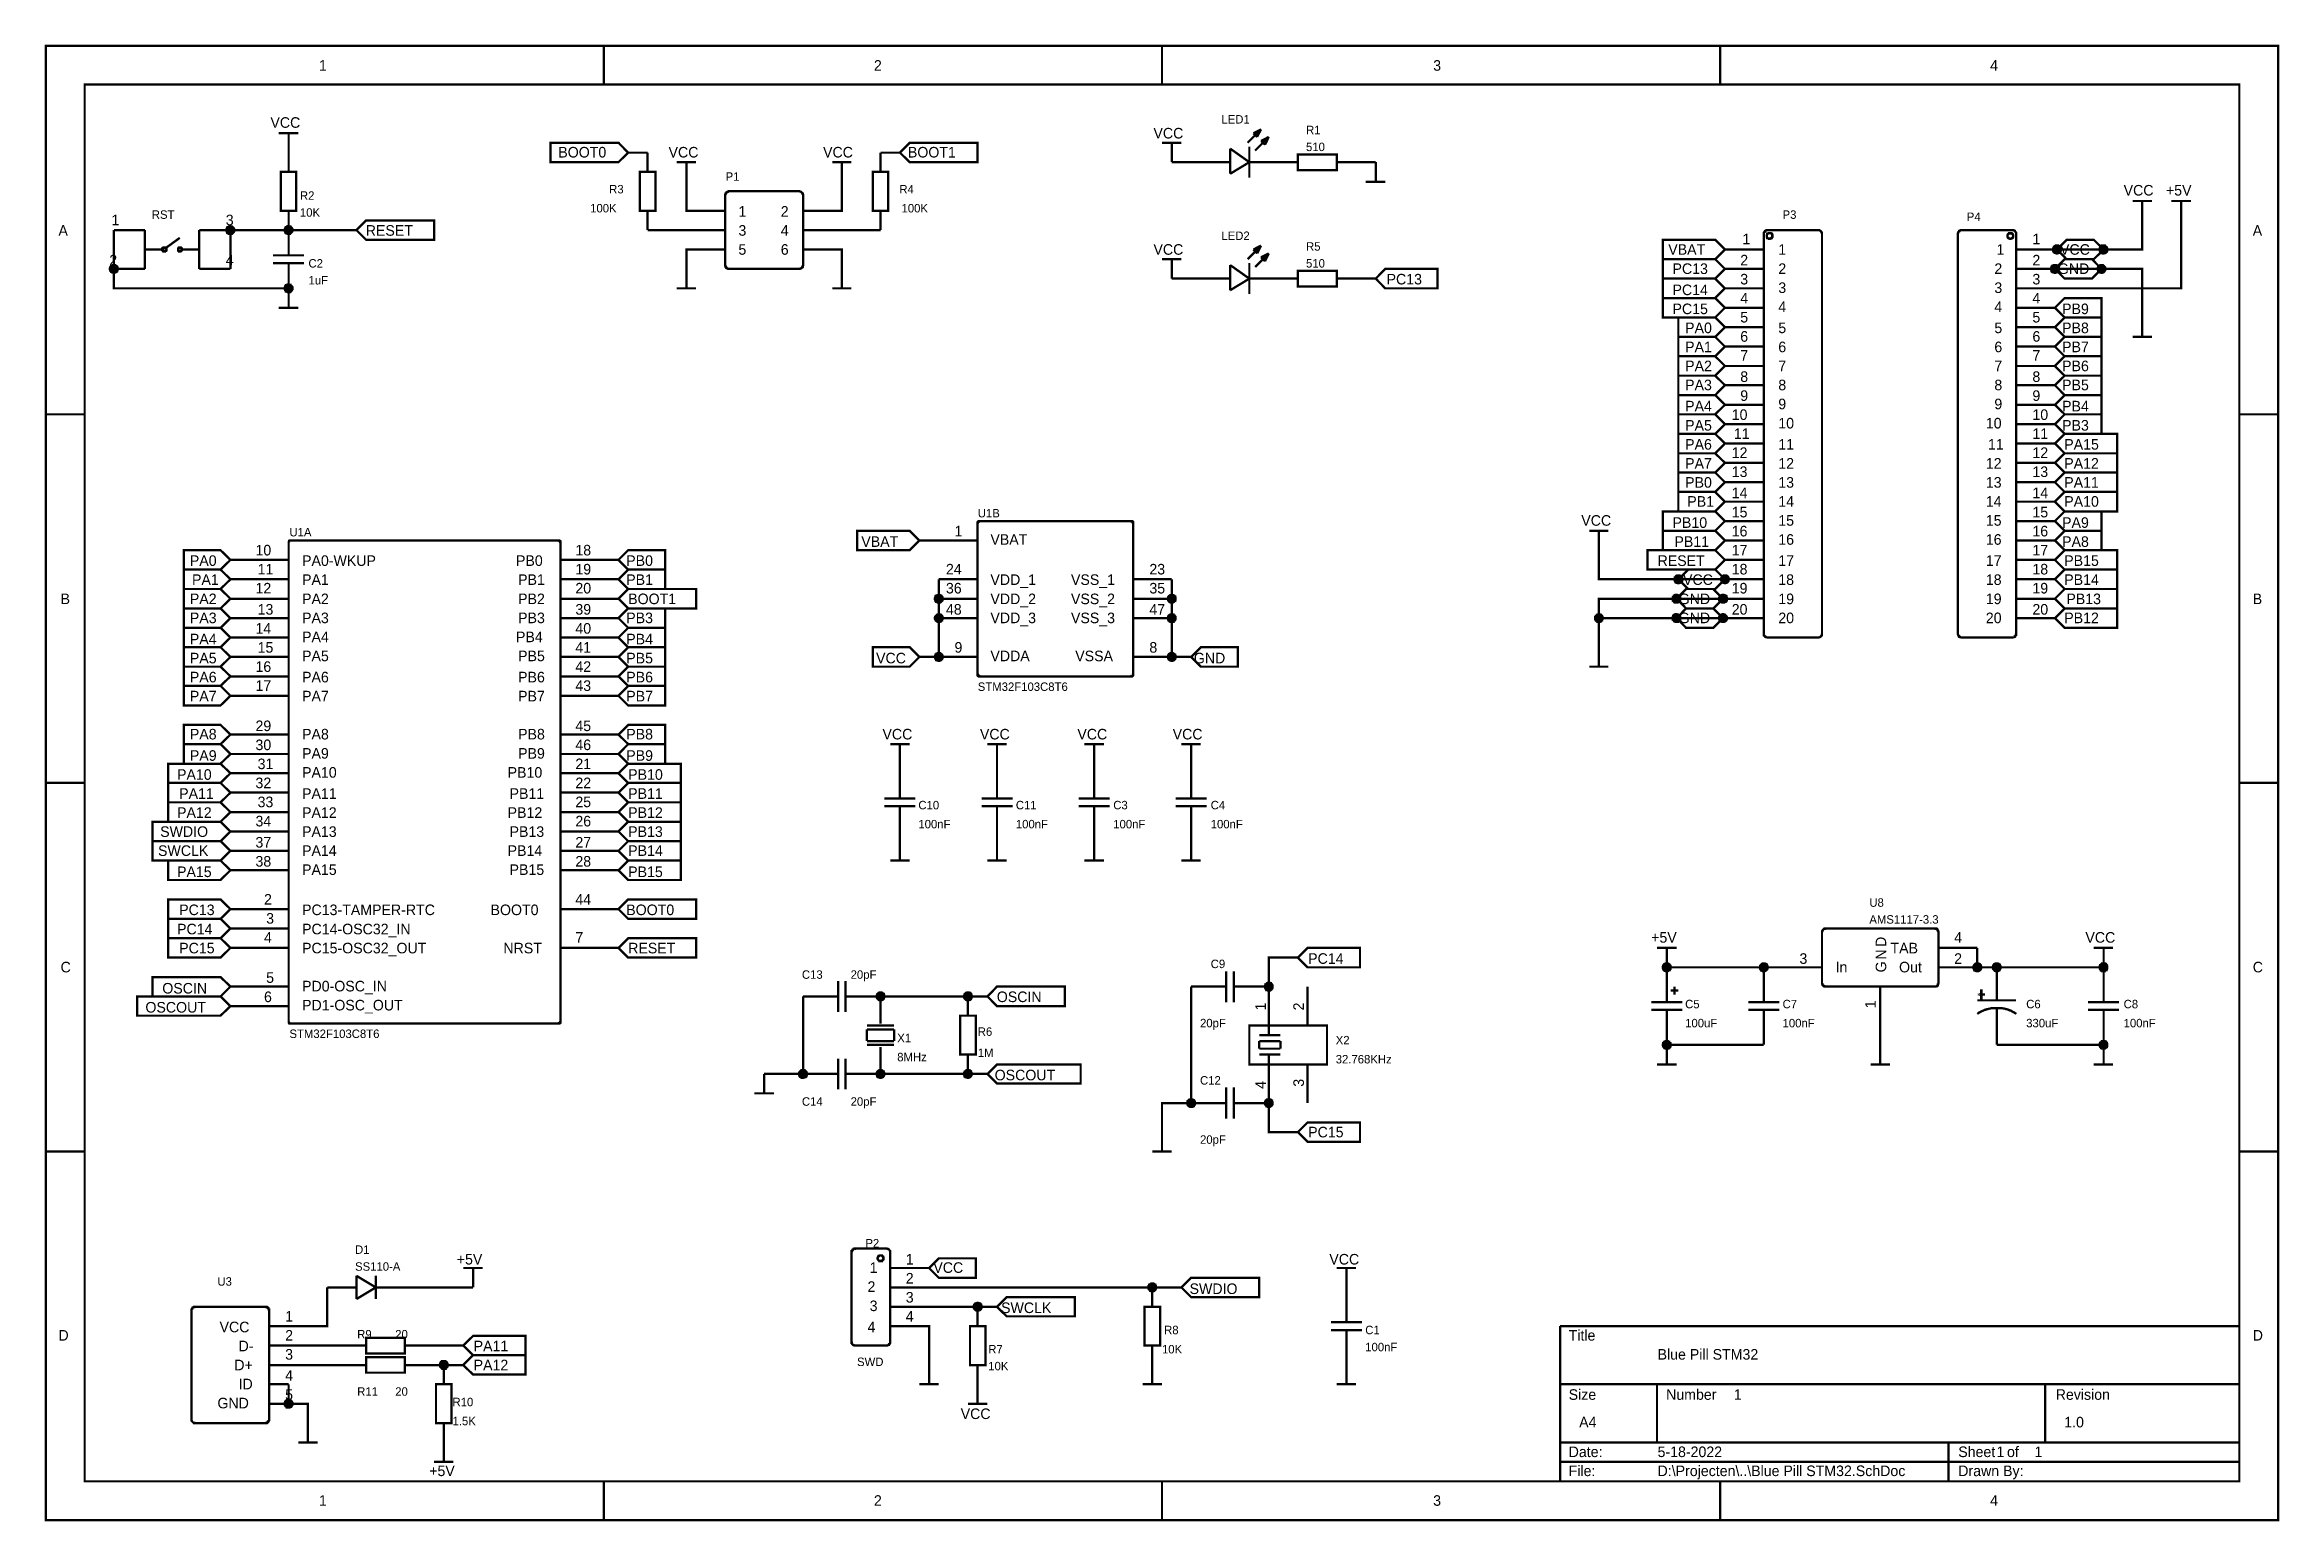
# Model space of a CAD drawing. Header units: millimetres. Extents: x 0 to 11.5, y 0 to 7.6.
import ezdxf

# ---------------------------------------------------------------- set-up
doc = ezdxf.new("R2010")
doc.units = ezdxf.units.MM
doc.header["$MEASUREMENT"] = 0
doc.layers.add('Sheet', color=255, linetype='Continuous')

msp = doc.modelspace()

# ---------------------------------------------------------------- texts
at = {"layer": 'Sheet'}
for s, height, p in [('1', 0.0545, (1.407, 7.469)), ('2', 0.0545, (4.266, 7.469)), ('3', 0.0545, (7.147, 7.469)), ('4', 0.0545, (10.016, 7.469)), ('VCC', 0.0545, (1.157, 7.175)), ('VCC', 0.0545, (5.706, 7.12)), ('LED1', 0.0436, (6.056, 7.197)), ('R1', 0.0436, (6.492, 7.142)), ('BOOT0', 0.0545, (2.64, 7.022)), ('VCC', 0.0545, (3.208, 7.022)), ('VCC', 0.0545, (4.004, 7.022)), ('BOOT1', 0.0545, (4.441, 7.022)), ('510', 0.0436, (6.492, 7.055)), ('P1', 0.0436, (3.502, 6.902)), ('R2', 0.0436, (1.309, 6.804)), ('R3', 0.0436, (2.902, 6.837)), ('R4', 0.0436, (4.397, 6.837)), ('VCC', 0.0545, (10.704, 6.826)), ('+5V', 0.0545, (10.922, 6.826)), ('1', 0.0545, (0.338, 6.673)), ('RST', 0.0436, (0.546, 6.706)), ('3', 0.0545, (0.927, 6.673)), ('10K', 0.0436, (1.309, 6.717)), ('100K', 0.0436, (2.804, 6.739)), ('1', 0.0545, (3.568, 6.717)), ('2', 0.0545, (3.786, 6.717)), ('100K', 0.0436, (4.408, 6.739)), ('P3', 0.0436, (8.947, 6.706)), ('P4', 0.0436, (9.896, 6.695)), ('A', 0.0545, (0.065, 6.619)), ('RESET', 0.0545, (1.648, 6.619)), ('3', 0.0545, (3.568, 6.619)), ('5', 0.0545, (3.568, 6.521)), ('4', 0.0545, (3.786, 6.619)), ('6', 0.0545, (3.786, 6.521)), ('VCC', 0.0545, (5.706, 6.521)), ('LED2', 0.0436, (6.056, 6.597)), ('R5', 0.0436, (6.492, 6.542)), ('VBAT', 0.0545, (8.358, 6.521)), ('1', 0.0545, (8.74, 6.575)), ('1', 0.0545, (8.925, 6.521)), ('1', 0.0545, (10.049, 6.521)), ('1', 0.0545, (10.234, 6.575)), ('VCC', 0.0545, (10.376, 6.521)), ('A', 0.0545, (11.369, 6.619)), ('2', 0.0545, (0.327, 6.466)), ('4', 0.0545, (0.927, 6.466)), ('C2', 0.0436, (1.353, 6.455)), ('510', 0.0436, (6.492, 6.455)), ('PC13', 0.0545, (8.38, 6.422)), ('2', 0.0545, (8.729, 6.466)), ('2', 0.0545, (8.925, 6.422)), ('2', 0.0545, (10.038, 6.422)), ('2', 0.0545, (10.234, 6.466)), ('GND', 0.0545, (10.365, 6.422)), ('1uF', 0.0436, (1.353, 6.368)), ('PC13', 0.0545, (6.907, 6.368)), ('PC14', 0.0545, (8.38, 6.313)), ('3', 0.0545, (8.729, 6.368)), ('3', 0.0545, (8.925, 6.324)), ('3', 0.0545, (10.038, 6.324)), ('3', 0.0545, (10.234, 6.368)), ('PC15', 0.0545, (8.38, 6.215)), ('4', 0.0545, (8.729, 6.27)), ('5', 0.0545, (8.729, 6.172)), ('4', 0.0545, (8.925, 6.226)), ('4', 0.0545, (10.038, 6.226)), ('4', 0.0545, (10.234, 6.27)), ('5', 0.0545, (10.234, 6.172)), ('PB9', 0.0545, (10.387, 6.215)), ('PA0', 0.0545, (8.445, 6.117)), ('6', 0.0545, (8.729, 6.073)), ('5', 0.0545, (8.925, 6.117)), ('5', 0.0545, (10.038, 6.117)), ('6', 0.0545, (10.234, 6.073)), ('PB8', 0.0545, (10.387, 6.117)), ('PA1', 0.0545, (8.445, 6.019)), ('7', 0.0545, (8.729, 5.975)), ('6', 0.0545, (8.925, 6.019)), ('6', 0.0545, (10.038, 6.019)), ('7', 0.0545, (10.234, 5.975)), ('PB7', 0.0545, (10.387, 6.019)), ('PA2', 0.0545, (8.445, 5.921)), ('PA3', 0.0545, (8.445, 5.823)), ('8', 0.0545, (8.729, 5.866)), ('8', 0.0545, (8.925, 5.823)), ('7', 0.0545, (8.925, 5.921)), ('8', 0.0545, (10.038, 5.823)), ('7', 0.0545, (10.038, 5.921)), ('8', 0.0545, (10.234, 5.866)), ('PB6', 0.0545, (10.387, 5.921)), ('PB5', 0.0545, (10.387, 5.823)), ('PA4', 0.0545, (8.445, 5.714)), ('9', 0.0545, (8.729, 5.768)), ('9', 0.0545, (8.925, 5.725)), ('9', 0.0545, (10.038, 5.725)), ('9', 0.0545, (10.234, 5.768)), ('PB4', 0.0545, (10.387, 5.714)), ('PA5', 0.0545, (8.445, 5.615)), ('10', 0.0545, (8.685, 5.67)), ('10', 0.0545, (8.925, 5.626)), ('10', 0.0545, (9.994, 5.626)), ('10', 0.0545, (10.234, 5.67)), ('PB3', 0.0545, (10.387, 5.615)), ('PA6', 0.0545, (8.445, 5.517)), ('12', 0.0545, (8.685, 5.474)), ('11', 0.0545, (8.696, 5.572)), ('11', 0.0545, (8.925, 5.517)), ('11', 0.0545, (10.005, 5.517)), ('11', 0.0545, (10.234, 5.572)), ('12', 0.0545, (10.234, 5.474)), ('PA15', 0.0545, (10.398, 5.517)), ('PA7', 0.0545, (8.445, 5.419)), ('13', 0.0545, (8.685, 5.376)), ('12', 0.0545, (8.925, 5.419)), ('12', 0.0545, (9.994, 5.419)), ('13', 0.0545, (10.234, 5.376)), ('PA12', 0.0545, (10.398, 5.419)), ('PB0', 0.0545, (8.445, 5.321)), ('14', 0.0545, (8.685, 5.267)), ('13', 0.0545, (8.925, 5.321)), ('13', 0.0545, (9.994, 5.321)), ('14', 0.0545, (10.234, 5.267)), ('PA11', 0.0545, (10.398, 5.321)), ('U1B', 0.0436, (4.801, 5.168)), ('PB1', 0.0545, (8.456, 5.223)), ('15', 0.0545, (8.685, 5.168)), ('14', 0.0545, (8.925, 5.223)), ('14', 0.0545, (9.994, 5.223)), ('15', 0.0545, (10.234, 5.168)), ('PA10', 0.0545, (10.398, 5.223)), ('U1A', 0.0436, (1.255, 5.07)), ('VBAT', 0.0545, (4.201, 5.016)), ('1', 0.0545, (4.681, 5.07)), ('VBAT', 0.0545, (4.866, 5.027)), ('VCC', 0.0545, (7.91, 5.125)), ('PB10', 0.0545, (8.38, 5.114)), ('PB11', 0.0545, (8.39, 5.016)), ('16', 0.0545, (8.685, 5.07)), ('15', 0.0545, (8.925, 5.125)), ('16', 0.0545, (8.925, 5.027)), ('15', 0.0545, (9.994, 5.125)), ('16', 0.0545, (9.994, 5.027)), ('16', 0.0545, (10.234, 5.07)), ('PA9', 0.0545, (10.387, 5.114)), ('PA8', 0.0545, (10.387, 5.016)), ('PA0', 0.0545, (0.742, 4.918)), ('10', 0.0545, (1.08, 4.972)), ('PA0-WKUP', 0.0545, (1.32, 4.918)), ('PB0', 0.0545, (2.422, 4.918)), ('18', 0.0545, (2.728, 4.972)), ('PB0', 0.0545, (2.99, 4.918)), ('RESET', 0.0545, (8.303, 4.918)), ('17', 0.0545, (8.685, 4.972)), ('17', 0.0545, (8.925, 4.918)), ('17', 0.0545, (9.994, 4.918)), ('17', 0.0545, (10.234, 4.972)), ('PB15', 0.0545, (10.398, 4.918)), ('PA1', 0.0545, (0.753, 4.82)), ('11', 0.0545, (1.091, 4.874)), ('PA1', 0.0545, (1.32, 4.82)), ('PB1', 0.0545, (2.433, 4.82)), ('19', 0.0545, (2.728, 4.874)), ('PB1', 0.0545, (2.99, 4.82)), ('24', 0.0545, (4.637, 4.874)), ('VDD_1', 0.0545, (4.866, 4.82)), ('VSS_1', 0.0545, (5.281, 4.82)), ('23', 0.0545, (5.685, 4.874)), ('VCC', 0.0545, (8.434, 4.82)), ('18', 0.0545, (8.685, 4.874)), ('18', 0.0545, (8.925, 4.82)), ('18', 0.0545, (9.994, 4.82)), ('18', 0.0545, (10.234, 4.874)), ('PB14', 0.0545, (10.398, 4.82)), ('B', 0.0545, (0.076, 4.721)), ('PA2', 0.0545, (0.742, 4.721)), ('12', 0.0545, (1.08, 4.776)), ('13', 0.0545, (1.091, 4.667)), ('PA2', 0.0545, (1.32, 4.721)), ('PB2', 0.0545, (2.433, 4.721)), ('39', 0.0545, (2.728, 4.667)), ('20', 0.0545, (2.728, 4.776)), ('BOOT1', 0.0545, (3, 4.721)), ('48', 0.0545, (4.637, 4.667)), ('36', 0.0545, (4.637, 4.776)), ('VDD_2', 0.0545, (4.866, 4.721)), ('VSS_2', 0.0545, (5.281, 4.721)), ('47', 0.0545, (5.685, 4.667)), ('35', 0.0545, (5.685, 4.776)), ('GND', 0.0545, (8.412, 4.721)), ('20', 0.0545, (8.685, 4.667)), ('19', 0.0545, (8.685, 4.776)), ('19', 0.0545, (8.925, 4.721)), ('19', 0.0545, (9.994, 4.721)), ('20', 0.0545, (10.234, 4.667)), ('19', 0.0545, (10.234, 4.776)), ('PB13', 0.0545, (10.409, 4.721)), ('B', 0.0545, (11.369, 4.721)), ('PA3', 0.0545, (0.742, 4.623)), ('14', 0.0545, (1.08, 4.569)), ('PA3', 0.0545, (1.32, 4.623)), ('PB3', 0.0545, (2.433, 4.623)), ('40', 0.0545, (2.728, 4.569)), ('PB3', 0.0545, (2.99, 4.623)), ('VDD_3', 0.0545, (4.866, 4.623)), ('VSS_3', 0.0545, (5.281, 4.623)), ('GND', 0.0545, (8.412, 4.623)), ('20', 0.0545, (8.925, 4.623)), ('20', 0.0545, (9.994, 4.623)), ('PB12', 0.0545, (10.398, 4.623)), ('PA4', 0.0545, (0.742, 4.514)), ('15', 0.0545, (1.091, 4.471)), ('PA4', 0.0545, (1.32, 4.525)), ('PB4', 0.0545, (2.422, 4.525)), ('41', 0.0545, (2.728, 4.471)), ('PB4', 0.0545, (2.99, 4.514)), ('9', 0.0545, (4.681, 4.471)), ('8', 0.0545, (5.685, 4.471)), ('PA5', 0.0545, (0.742, 4.416)), ('16', 0.0545, (1.08, 4.372)), ('PA5', 0.0545, (1.32, 4.427)), ('PB5', 0.0545, (2.433, 4.427)), ('42', 0.0545, (2.728, 4.372)), ('PB5', 0.0545, (2.99, 4.416)), ('VCC', 0.0545, (4.277, 4.416)), ('VDDA', 0.0545, (4.866, 4.427)), ('VSSA', 0.0545, (5.303, 4.427)), ('GND', 0.0545, (5.914, 4.416)), ('PA6', 0.0545, (0.742, 4.318)), ('PA7', 0.0545, (0.742, 4.22)), ('17', 0.0545, (1.08, 4.274)), ('PA6', 0.0545, (1.32, 4.318)), ('PA7', 0.0545, (1.32, 4.22)), ('PB6', 0.0545, (2.433, 4.318)), ('PB7', 0.0545, (2.433, 4.22)), ('43', 0.0545, (2.728, 4.274)), ('PB6', 0.0545, (2.99, 4.318)), ('PB7', 0.0545, (2.99, 4.22)), ('STM32F103C8T6', 0.04362, (4.801, 4.274)), ('PA8', 0.0545, (0.742, 4.024)), ('29', 0.0545, (1.08, 4.067)), ('PA8', 0.0545, (1.32, 4.024)), ('PB8', 0.0545, (2.433, 4.024)), ('45', 0.0545, (2.728, 4.067)), ('PB8', 0.0545, (2.99, 4.024)), ('VCC', 0.0545, (4.31, 4.024)), ('VCC', 0.0545, (4.812, 4.024)), ('VCC', 0.0545, (5.314, 4.024)), ('VCC', 0.0545, (5.805, 4.024)), ('PA9', 0.0545, (0.742, 3.914)), ('30', 0.0545, (1.08, 3.969)), ('31', 0.0545, (1.091, 3.871)), ('PA9', 0.0545, (1.32, 3.925)), ('PB9', 0.0545, (2.433, 3.925)), ('46', 0.0545, (2.728, 3.969)), ('21', 0.0545, (2.728, 3.871)), ('PB9', 0.0545, (2.99, 3.914)), ('PA10', 0.0545, (0.676, 3.816)), ('32', 0.0545, (1.08, 3.773)), ('PA10', 0.0545, (1.32, 3.827)), ('PB10', 0.0545, (2.379, 3.827)), ('22', 0.0545, (2.728, 3.773)), ('PB10', 0.0545, (3, 3.816)), ('PA11', 0.0545, (0.687, 3.718)), ('33', 0.0545, (1.091, 3.675)), ('PA11', 0.0545, (1.32, 3.718)), ('PB11', 0.0545, (2.389, 3.718)), ('25', 0.0545, (2.728, 3.675)), ('PB11', 0.0545, (3, 3.718)), ('C10', 0.0436, (4.495, 3.664)), ('C11', 0.0436, (4.997, 3.664)), ('C3', 0.0436, (5.499, 3.664)), ('C4', 0.0436, (6.001, 3.664)), ('SWDIO', 0.0545, (0.589, 3.522)), ('PA12', 0.0545, (0.676, 3.62)), ('34', 0.0545, (1.08, 3.576)), ('PA12', 0.0545, (1.32, 3.62)), ('PA13', 0.0545, (1.32, 3.522)), ('PB12', 0.0545, (2.379, 3.62)), ('PB13', 0.0545, (2.389, 3.522)), ('26', 0.0545, (2.728, 3.576)), ('PB12', 0.0545, (3, 3.62)), ('PB13', 0.0545, (3, 3.522)), ('100nF', 0.0436, (4.495, 3.566)), ('100nF', 0.0436, (4.997, 3.566)), ('100nF', 0.0436, (5.499, 3.566)), ('100nF', 0.0436, (6.001, 3.566)), ('SWCLK', 0.0545, (0.578, 3.424)), ('37', 0.0545, (1.08, 3.467)), ('PA14', 0.0545, (1.32, 3.424)), ('PB14', 0.0545, (2.379, 3.424)), ('27', 0.0545, (2.728, 3.467)), ('PB14', 0.0545, (3, 3.424)), ('PA15', 0.0545, (0.676, 3.315)), ('38', 0.0545, (1.08, 3.369)), ('PA15', 0.0545, (1.32, 3.326)), ('PB15', 0.0545, (2.389, 3.326)), ('28', 0.0545, (2.728, 3.369)), ('PB15', 0.0545, (3, 3.315)), ('2', 0.0545, (1.124, 3.173)), ('44', 0.0545, (2.728, 3.173)), ('PC13', 0.0545, (0.687, 3.119)), ('3', 0.0545, (1.135, 3.075)), ('PC13-TAMPER-RTC', 0.05452, (1.32, 3.119)), ('BOOT0', 0.0545, (2.291, 3.119)), ('BOOT0', 0.0545, (2.99, 3.119)), ('AMS1117-3.3', 0.04362, (9.394, 3.075)), ('U8', 0.0436, (9.394, 3.162)), ('PC14', 0.0545, (0.676, 3.02)), ('4', 0.0545, (1.124, 2.977)), ('PC14-OSC32_IN', 0.05452, (1.32, 3.02)), ('7', 0.0545, (2.728, 2.977)), ('+5V', 0.0545, (8.27, 2.977)), ('4', 0.0545, (9.831, 2.977)), ('VCC', 0.0545, (10.507, 2.977)), ('C', 0.0545, (0.076, 2.824)), ('PC15', 0.0545, (0.687, 2.922)), ('PC15-OSC32_OUT', 0.05452, (1.32, 2.922)), ('NRST', 0.0545, (2.357, 2.922)), ('RESET', 0.0545, (3, 2.922)), ('C9', 0.0436, (6.001, 2.846)), ('PC14', 0.0545, (6.503, 2.868)), ('3', 0.0545, (9.034, 2.868)), ('In', 0.0545, (9.22, 2.824)), ('TAB', 0.0545, (9.503, 2.922)), ('Out', 0.0545, (9.547, 2.824)), ('2', 0.0545, (9.831, 2.868)), ('C', 0.0545, (11.369, 2.824)), ('OSCIN', 0.0545, (0.6, 2.715)), ('5', 0.0545, (1.135, 2.77)), ('PD0-OSC_IN', 0.0545, (1.32, 2.726)), ('C13', 0.0436, (3.895, 2.791)), ('20pF', 0.0436, (4.146, 2.791)), ('OSCOUT', 0.0545, (0.513, 2.617)), ('6', 0.0545, (1.124, 2.671)), ('PD1-OSC_OUT', 0.05452, (1.32, 2.628)), ('OSCIN', 0.0545, (4.899, 2.671)), ('C5', 0.0436, (8.445, 2.639)), ('C7', 0.0436, (8.947, 2.639)), ('C6', 0.0436, (10.202, 2.639)), ('C8', 0.0436, (10.704, 2.639)), ('R6', 0.0436, (4.801, 2.497)), ('20pF', 0.0436, (5.946, 2.541)), ('100uF', 0.0436, (8.445, 2.541)), ('100nF', 0.0436, (8.947, 2.541)), ('330uF', 0.0436, (10.202, 2.541)), ('100nF', 0.0436, (10.704, 2.541)), ('STM32F103C8T6', 0.04362, (1.255, 2.486)), ('X1', 0.0436, (4.386, 2.464)), ('1M', 0.0436, (4.801, 2.388)), ('X2', 0.0436, (6.645, 2.453)), ('8MHz', 0.0436, (4.386, 2.366)), ('OSCOUT', 0.0545, (4.888, 2.268)), ('32.768KHz', 0.0436, (6.645, 2.355)), ('C12', 0.0436, (5.946, 2.246)), ('C14', 0.0436, (3.895, 2.137)), ('20pF', 0.0436, (4.146, 2.137)), ('20pF', 0.0436, (5.946, 1.941)), ('PC15', 0.0545, (6.503, 1.974)), ('D1', 0.0436, (1.593, 1.374)), ('P2', 0.0436, (4.222, 1.407)), ('SS110-A', 0.0436, (1.593, 1.287)), ('+5V', 0.0545, (2.117, 1.319)), ('1', 0.0545, (4.244, 1.276)), ('2', 0.0545, (4.43, 1.221)), ('1', 0.0545, (4.43, 1.319)), ('VCC', 0.0545, (4.572, 1.276)), ('VCC', 0.0545, (6.612, 1.319)), ('U3', 0.0436, (0.884, 1.21)), ('2', 0.0545, (4.233, 1.178)), ('3', 0.0545, (4.43, 1.123)), ('SWDIO', 0.0545, (5.892, 1.167)), ('1', 0.0545, (1.233, 1.025)), ('3', 0.0545, (4.244, 1.079)), ('4', 0.0545, (4.43, 1.025)), ('SWCLK', 0.0545, (4.921, 1.069)), ('D', 0.0545, (0.065, 0.927)), ('VCC', 0.0545, (0.895, 0.97)), ('D-', 0.0545, (0.993, 0.872)), ('2', 0.0545, (1.233, 0.927)), ('R9', 0.0436, (1.604, 0.938)), ('20', 0.0436, (1.8, 0.938)), ('PA11', 0.0545, (2.204, 0.872)), ('4', 0.0545, (4.233, 0.97)), ('R8', 0.0436, (5.761, 0.96)), ('C1', 0.0436, (6.797, 0.96)), ('Title', 0.0545, (7.845, 0.927)), ('D', 0.0545, (11.369, 0.927)), ('D+', 0.0545, (0.971, 0.774)), ('3', 0.0545, (1.233, 0.829)), ('PA12', 0.0545, (2.204, 0.774)), ('SWD', 0.0436, (4.179, 0.796)), ('R7', 0.0436, (4.855, 0.861)), ('10K', 0.0436, (4.855, 0.774)), ('10K', 0.0436, (5.75, 0.861)), ('100nF', 0.0436, (6.797, 0.872)), ('Blue Pill STM32', 0.05452, (8.303, 0.829)), ('ID', 0.0545, (0.993, 0.676)), ('4', 0.0545, (1.233, 0.72)), ('GND', 0.0545, (0.884, 0.578)), ('5', 0.0545, (1.233, 0.622)), ('R11', 0.0436, (1.604, 0.643)), ('20', 0.0436, (1.8, 0.643)), ('R10', 0.0436, (2.095, 0.589)), ('VCC', 0.0545, (4.713, 0.523)), ('Size', 0.0545, (7.845, 0.622)), ('Number', 0.0545, (8.347, 0.622)), ('1', 0.0545, (8.696, 0.622)), ('Revision', 0.0545, (10.354, 0.622)), ('1.5K', 0.0436, (2.095, 0.491)), ('A4', 0.0545, (7.899, 0.48)), ('1.0', 0.0545, (10.398, 0.48)), ('Date:', 0.0545, (7.845, 0.327)), ('5-18-2022', 0.0545, (8.303, 0.327)), ('Sheet   of', 0.0545, (9.852, 0.327)), ('1', 0.0545, (10.049, 0.327)), ('1', 0.0545, (10.245, 0.327)), ('+5V', 0.0545, (1.975, 0.229)), ('File:', 0.0545, (7.845, 0.229)), ('D:\\Projecten\\..\\Blue Pill STM32.SchDoc', 0.05452, (8.303, 0.229)), ('Drawn By:', 0.0545, (9.852, 0.229)), ('1', 0.0545, (1.407, 0.076)), ('2', 0.0545, (4.266, 0.076)), ('3', 0.0545, (7.147, 0.076)), ('4', 0.0545, (10.016, 0.076))]:
    msp.add_text(s, height=height, dxfattribs=at).set_placement(p)
for s, p in [('D', (9.481, 2.955)), ('N', (9.481, 2.89)), ('G', (9.481, 2.824)), ('1', (6.285, 2.628)), ('2', (6.481, 2.628)), ('1', (9.427, 2.639)), ('4', (6.285, 2.224)), ('3', (6.481, 2.235))]:
    msp.add_text(s, height=0.0545, rotation=90, dxfattribs=at).set_placement(p)

# ---------------------------------------------------------------- linework, layer by layer
at = {"layer": 'Sheet'}
for points, const_width in [([(0, 7.597), (11.5, 7.597), (11.5, 0.002), (0, 0.002), (0, 7.597)], 0.0118), ([(0, 7.597), (0, 0.002), (11.5, 0.002), (11.5, 7.597), (0, 7.597), (0, 7.597)], 0.0039), ([(0.2, 7.398), (11.3, 7.398), (11.3, 0.202), (0.2, 0.202), (0.2, 7.398)], 0.0118), ([(0.2, 7.398), (0.2, 0.202), (11.3, 0.202), (11.3, 7.398), (0.2, 7.398), (0.2, 7.398)], 0.0039), ([(2.6, 6.998), (2.6, 7.098), (2.95, 7.098), (3, 7.047), (2.95, 6.998), (2.6, 6.998)], 0.0118), ([(2.6, 6.998), (2.6, 7.098), (2.95, 7.098), (3, 7.047), (2.95, 6.998), (2.6, 6.998)], 0.0039), ([(4.45, 6.998), (4.4, 7.047), (4.45, 7.098), (4.8, 7.098), (4.8, 6.998), (4.45, 6.998)], 0.0118), ([(4.45, 6.998), (4.4, 7.047), (4.45, 7.098), (4.8, 7.098), (4.8, 6.998), (4.45, 6.998)], 0.0039), ([(6.45, 7.038), (6.65, 7.038), (6.65, 6.957), (6.45, 6.957), (6.45, 7.038)], 0.0118), ([(1.21, 6.948), (1.29, 6.948), (1.29, 6.748), (1.21, 6.748), (1.21, 6.948)], 0.0118), ([(3.06, 6.948), (3.14, 6.948), (3.14, 6.748), (3.06, 6.748), (3.06, 6.948)], 0.0118), ([(4.26, 6.948), (4.34, 6.948), (4.34, 6.748), (4.26, 6.748), (4.26, 6.948)], 0.0118), ([(1.65, 6.598), (1.6, 6.648), (1.65, 6.698), (2, 6.698), (2, 6.598), (1.65, 6.598)], 0.0118), ([(1.65, 6.598), (1.6, 6.648), (1.65, 6.698), (2, 6.698), (2, 6.598), (1.65, 6.598)], 0.0039), ([(8.33, 6.498), (8.33, 6.598), (8.6, 6.598), (8.65, 6.548), (8.6, 6.498), (8.33, 6.498)], 0.0118), ([(8.33, 6.498), (8.33, 6.598), (8.6, 6.598), (8.65, 6.548), (8.6, 6.498), (8.33, 6.498)], 0.0039), ([(10.41, 6.498), (10.361, 6.548), (10.41, 6.598), (10.55, 6.598), (10.601, 6.548), (10.55, 6.498), (10.41, 6.498)], 0.0118), ([(10.41, 6.498), (10.361, 6.548), (10.41, 6.598), (10.55, 6.598), (10.601, 6.548), (10.55, 6.498), (10.41, 6.498)], 0.0039), ([(6.9, 6.348), (6.851, 6.398), (6.9, 6.448), (7.17, 6.448), (7.17, 6.348), (6.9, 6.348)], 0.0118), ([(6.9, 6.348), (6.851, 6.398), (6.9, 6.448), (7.17, 6.448), (7.17, 6.348), (6.9, 6.348)], 0.0039), ([(8.33, 6.398), (8.33, 6.498), (8.6, 6.498), (8.65, 6.448), (8.6, 6.398), (8.33, 6.398)], 0.0118), ([(8.33, 6.398), (8.33, 6.498), (8.6, 6.498), (8.65, 6.448), (8.6, 6.398), (8.33, 6.398)], 0.0039), ([(10.4, 6.398), (10.35, 6.448), (10.4, 6.498), (10.541, 6.498), (10.59, 6.448), (10.541, 6.398), (10.4, 6.398)], 0.0118), ([(10.4, 6.398), (10.35, 6.448), (10.4, 6.498), (10.541, 6.498), (10.59, 6.448), (10.541, 6.398), (10.4, 6.398)], 0.0039), ([(6.45, 6.438), (6.65, 6.438), (6.65, 6.358), (6.45, 6.358), (6.45, 6.438)], 0.0118), ([(8.33, 6.298), (8.33, 6.398), (8.6, 6.398), (8.65, 6.348), (8.6, 6.298), (8.33, 6.298)], 0.0118), ([(8.33, 6.298), (8.33, 6.398), (8.6, 6.398), (8.65, 6.348), (8.6, 6.298), (8.33, 6.298)], 0.0039), ([(8.33, 6.198), (8.33, 6.298), (8.6, 6.298), (8.65, 6.248), (8.6, 6.198), (8.33, 6.198)], 0.0118), ([(8.33, 6.198), (8.33, 6.298), (8.6, 6.298), (8.65, 6.248), (8.6, 6.198), (8.33, 6.198)], 0.0039), ([(10.4, 6.198), (10.35, 6.248), (10.4, 6.298), (10.59, 6.298), (10.59, 6.198), (10.4, 6.198)], 0.0118), ([(10.4, 6.198), (10.35, 6.248), (10.4, 6.298), (10.59, 6.298), (10.59, 6.198), (10.4, 6.198)], 0.0039), ([(8.41, 6.098), (8.41, 6.198), (8.6, 6.198), (8.65, 6.148), (8.6, 6.098), (8.41, 6.098)], 0.0118), ([(8.41, 5.998), (8.41, 6.098), (8.6, 6.098), (8.65, 6.048), (8.6, 5.998), (8.41, 5.998)], 0.0118), ([(8.41, 6.098), (8.41, 6.198), (8.6, 6.198), (8.65, 6.148), (8.6, 6.098), (8.41, 6.098)], 0.0039), ([(10.4, 6.098), (10.35, 6.148), (10.4, 6.198), (10.59, 6.198), (10.59, 6.098), (10.4, 6.098)], 0.0118), ([(10.4, 5.998), (10.35, 6.048), (10.4, 6.098), (10.59, 6.098), (10.59, 5.998), (10.4, 5.998)], 0.0118), ([(10.4, 6.098), (10.35, 6.148), (10.4, 6.198), (10.59, 6.198), (10.59, 6.098), (10.4, 6.098)], 0.0039), ([(8.41, 5.898), (8.41, 5.998), (8.6, 5.998), (8.65, 5.948), (8.6, 5.898), (8.41, 5.898)], 0.0118), ([(8.41, 5.998), (8.41, 6.098), (8.6, 6.098), (8.65, 6.048), (8.6, 5.998), (8.41, 5.998)], 0.0039), ([(8.41, 5.898), (8.41, 5.998), (8.6, 5.998), (8.65, 5.948), (8.6, 5.898), (8.41, 5.898)], 0.0039), ([(10.4, 5.898), (10.35, 5.948), (10.4, 5.998), (10.59, 5.998), (10.59, 5.898), (10.4, 5.898)], 0.0118), ([(10.4, 5.998), (10.35, 6.048), (10.4, 6.098), (10.59, 6.098), (10.59, 5.998), (10.4, 5.998)], 0.0039), ([(10.4, 5.898), (10.35, 5.948), (10.4, 5.998), (10.59, 5.998), (10.59, 5.898), (10.4, 5.898)], 0.0039), ([(8.41, 5.798), (8.41, 5.898), (8.6, 5.898), (8.65, 5.849), (8.6, 5.798), (8.41, 5.798)], 0.0118), ([(8.41, 5.798), (8.41, 5.898), (8.6, 5.898), (8.65, 5.849), (8.6, 5.798), (8.41, 5.798)], 0.0039), ([(10.4, 5.798), (10.35, 5.849), (10.4, 5.898), (10.59, 5.898), (10.59, 5.798), (10.4, 5.798)], 0.0118), ([(10.4, 5.798), (10.35, 5.849), (10.4, 5.898), (10.59, 5.898), (10.59, 5.798), (10.4, 5.798)], 0.0039), ([(8.41, 5.699), (8.41, 5.798), (8.6, 5.798), (8.65, 5.748), (8.6, 5.699), (8.41, 5.699)], 0.0118), ([(8.41, 5.699), (8.41, 5.798), (8.6, 5.798), (8.65, 5.748), (8.6, 5.699), (8.41, 5.699)], 0.0039), ([(10.4, 5.699), (10.35, 5.748), (10.4, 5.798), (10.59, 5.798), (10.59, 5.699), (10.4, 5.699)], 0.0118), ([(10.4, 5.699), (10.35, 5.748), (10.4, 5.798), (10.59, 5.798), (10.59, 5.699), (10.4, 5.699)], 0.0039), ([(8.41, 5.598), (8.41, 5.699), (8.6, 5.699), (8.65, 5.648), (8.6, 5.598), (8.41, 5.598)], 0.0118), ([(8.41, 5.598), (8.41, 5.699), (8.6, 5.699), (8.65, 5.648), (8.6, 5.598), (8.41, 5.598)], 0.0039), ([(10.4, 5.598), (10.35, 5.648), (10.4, 5.699), (10.59, 5.699), (10.59, 5.598), (10.4, 5.598)], 0.0118), ([(10.4, 5.598), (10.35, 5.648), (10.4, 5.699), (10.59, 5.699), (10.59, 5.598), (10.4, 5.598)], 0.0039), ([(8.41, 5.498), (8.41, 5.598), (8.6, 5.598), (8.65, 5.549), (8.6, 5.498), (8.41, 5.498)], 0.0118), ([(8.41, 5.498), (8.41, 5.598), (8.6, 5.598), (8.65, 5.549), (8.6, 5.498), (8.41, 5.498)], 0.0039), ([(10.4, 5.498), (10.35, 5.549), (10.4, 5.598), (10.67, 5.598), (10.67, 5.498), (10.4, 5.498)], 0.0118), ([(10.4, 5.498), (10.35, 5.549), (10.4, 5.598), (10.67, 5.598), (10.67, 5.498), (10.4, 5.498)], 0.0039), ([(8.41, 5.399), (8.41, 5.498), (8.6, 5.498), (8.65, 5.449), (8.6, 5.399), (8.41, 5.399)], 0.0118), ([(8.41, 5.399), (8.41, 5.498), (8.6, 5.498), (8.65, 5.449), (8.6, 5.399), (8.41, 5.399)], 0.0039), ([(10.4, 5.399), (10.35, 5.449), (10.4, 5.498), (10.67, 5.498), (10.67, 5.399), (10.4, 5.399)], 0.0118), ([(10.4, 5.399), (10.35, 5.449), (10.4, 5.498), (10.67, 5.498), (10.67, 5.399), (10.4, 5.399)], 0.0039), ([(8.41, 5.299), (8.41, 5.399), (8.6, 5.399), (8.65, 5.349), (8.6, 5.299), (8.41, 5.299)], 0.0118), ([(8.41, 5.199), (8.41, 5.299), (8.6, 5.299), (8.65, 5.249), (8.6, 5.199), (8.41, 5.199)], 0.0118), ([(8.41, 5.299), (8.41, 5.399), (8.6, 5.399), (8.65, 5.349), (8.6, 5.299), (8.41, 5.299)], 0.0039), ([(8.41, 5.199), (8.41, 5.299), (8.6, 5.299), (8.65, 5.249), (8.6, 5.199), (8.41, 5.199)], 0.0039), ([(10.4, 5.299), (10.35, 5.349), (10.4, 5.399), (10.67, 5.399), (10.67, 5.299), (10.4, 5.299)], 0.0118), ([(10.4, 5.199), (10.35, 5.249), (10.4, 5.299), (10.67, 5.299), (10.67, 5.199), (10.4, 5.199)], 0.0118), ([(10.4, 5.299), (10.35, 5.349), (10.4, 5.399), (10.67, 5.399), (10.67, 5.299), (10.4, 5.299)], 0.0039), ([(10.4, 5.199), (10.35, 5.249), (10.4, 5.299), (10.67, 5.299), (10.67, 5.199), (10.4, 5.199)], 0.0039), ([(8.33, 5.099), (8.33, 5.199), (8.6, 5.199), (8.65, 5.149), (8.6, 5.099), (8.33, 5.099)], 0.0118), ([(8.33, 5.099), (8.33, 5.199), (8.6, 5.199), (8.65, 5.149), (8.6, 5.099), (8.33, 5.099)], 0.0039), ([(10.4, 5.099), (10.35, 5.149), (10.4, 5.199), (10.59, 5.199), (10.59, 5.099), (10.4, 5.099)], 0.0118), ([(10.4, 5.099), (10.35, 5.149), (10.4, 5.199), (10.59, 5.199), (10.59, 5.099), (10.4, 5.099)], 0.0039), ([(4.18, 4.999), (4.18, 5.099), (4.45, 5.099), (4.5, 5.049), (4.45, 4.999), (4.18, 4.999)], 0.0118), ([(4.18, 4.999), (4.18, 5.099), (4.45, 5.099), (4.5, 5.049), (4.45, 4.999), (4.18, 4.999)], 0.0039), ([(8.33, 4.999), (8.33, 5.099), (8.6, 5.099), (8.65, 5.049), (8.6, 4.999), (8.33, 4.999)], 0.0118), ([(8.33, 4.999), (8.33, 5.099), (8.6, 5.099), (8.65, 5.049), (8.6, 4.999), (8.33, 4.999)], 0.0039), ([(10.4, 4.999), (10.35, 5.049), (10.4, 5.099), (10.59, 5.099), (10.59, 4.999), (10.4, 4.999)], 0.0118), ([(10.4, 4.999), (10.35, 5.049), (10.4, 5.099), (10.59, 5.099), (10.59, 4.999), (10.4, 4.999)], 0.0039), ([(0.711, 4.899), (0.711, 4.999), (0.9, 4.999), (0.951, 4.949), (0.9, 4.899), (0.711, 4.899)], 0.0118), ([(0.711, 4.899), (0.711, 4.999), (0.9, 4.999), (0.951, 4.949), (0.9, 4.899), (0.711, 4.899)], 0.0039), ([(3, 4.899), (2.95, 4.949), (3, 4.999), (3.19, 4.999), (3.19, 4.899), (3, 4.899)], 0.0118), ([(3, 4.899), (2.95, 4.949), (3, 4.999), (3.19, 4.999), (3.19, 4.899), (3, 4.899)], 0.0039), ([(8.251, 4.899), (8.251, 4.999), (8.6, 4.999), (8.65, 4.949), (8.6, 4.899), (8.251, 4.899)], 0.0118), ([(8.251, 4.899), (8.251, 4.999), (8.6, 4.999), (8.65, 4.949), (8.6, 4.899), (8.251, 4.899)], 0.0039), ([(10.4, 4.899), (10.35, 4.949), (10.4, 4.999), (10.67, 4.999), (10.67, 4.899), (10.4, 4.899)], 0.0118), ([(10.4, 4.899), (10.35, 4.949), (10.4, 4.999), (10.67, 4.999), (10.67, 4.899), (10.4, 4.899)], 0.0039), ([(0.711, 4.799), (0.711, 4.899), (0.9, 4.899), (0.951, 4.849), (0.9, 4.799), (0.711, 4.799)], 0.0118), ([(0.711, 4.799), (0.711, 4.899), (0.9, 4.899), (0.951, 4.849), (0.9, 4.799), (0.711, 4.799)], 0.0039), ([(3, 4.799), (2.95, 4.849), (3, 4.899), (3.19, 4.899), (3.19, 4.799), (3, 4.799)], 0.0118), ([(3, 4.799), (2.95, 4.849), (3, 4.899), (3.19, 4.899), (3.19, 4.799), (3, 4.799)], 0.0039), ([(8.461, 4.799), (8.41, 4.849), (8.461, 4.899), (8.6, 4.899), (8.65, 4.849), (8.6, 4.799), (8.461, 4.799)], 0.0118), ([(8.461, 4.799), (8.41, 4.849), (8.461, 4.899), (8.6, 4.899), (8.65, 4.849), (8.6, 4.799), (8.461, 4.799)], 0.0039), ([(10.4, 4.799), (10.35, 4.849), (10.4, 4.899), (10.67, 4.899), (10.67, 4.799), (10.4, 4.799)], 0.0118), ([(10.4, 4.799), (10.35, 4.849), (10.4, 4.899), (10.67, 4.899), (10.67, 4.799), (10.4, 4.799)], 0.0039), ([(0.711, 4.699), (0.711, 4.799), (0.9, 4.799), (0.951, 4.749), (0.9, 4.699), (0.711, 4.699)], 0.0118), ([(0.711, 4.699), (0.711, 4.799), (0.9, 4.799), (0.951, 4.749), (0.9, 4.699), (0.711, 4.699)], 0.0039), ([(3, 4.699), (2.95, 4.749), (3, 4.799), (3.35, 4.799), (3.35, 4.699), (3, 4.699)], 0.0118), ([(3, 4.699), (2.95, 4.749), (3, 4.799), (3.35, 4.799), (3.35, 4.699), (3, 4.699)], 0.0039), ([(8.45, 4.699), (8.401, 4.749), (8.45, 4.799), (8.59, 4.799), (8.64, 4.749), (8.59, 4.699), (8.45, 4.699)], 0.0118), ([(8.45, 4.699), (8.401, 4.749), (8.45, 4.799), (8.59, 4.799), (8.64, 4.749), (8.59, 4.699), (8.45, 4.699)], 0.0039), ([(10.4, 4.699), (10.35, 4.749), (10.4, 4.799), (10.67, 4.799), (10.67, 4.699), (10.4, 4.699)], 0.0118), ([(10.4, 4.699), (10.35, 4.749), (10.4, 4.799), (10.67, 4.799), (10.67, 4.699), (10.4, 4.699)], 0.0039), ([(0.711, 4.599), (0.711, 4.699), (0.9, 4.699), (0.951, 4.649), (0.9, 4.599), (0.711, 4.599)], 0.0118), ([(0.711, 4.499), (0.711, 4.599), (0.9, 4.599), (0.951, 4.549), (0.9, 4.499), (0.711, 4.499)], 0.0118), ([(0.711, 4.599), (0.711, 4.699), (0.9, 4.699), (0.951, 4.649), (0.9, 4.599), (0.711, 4.599)], 0.0039), ([(3, 4.599), (2.95, 4.649), (3, 4.699), (3.19, 4.699), (3.19, 4.599), (3, 4.599)], 0.0118), ([(3, 4.499), (2.95, 4.549), (3, 4.599), (3.19, 4.599), (3.19, 4.499), (3, 4.499)], 0.0118), ([(3, 4.599), (2.95, 4.649), (3, 4.699), (3.19, 4.699), (3.19, 4.599), (3, 4.599)], 0.0039), ([(8.45, 4.599), (8.401, 4.649), (8.45, 4.699), (8.59, 4.699), (8.64, 4.649), (8.59, 4.599), (8.45, 4.599)], 0.0118), ([(8.45, 4.599), (8.401, 4.649), (8.45, 4.699), (8.59, 4.699), (8.64, 4.649), (8.59, 4.599), (8.45, 4.599)], 0.0039), ([(10.4, 4.599), (10.35, 4.649), (10.4, 4.699), (10.67, 4.699), (10.67, 4.599), (10.4, 4.599)], 0.0118), ([(10.4, 4.599), (10.35, 4.649), (10.4, 4.699), (10.67, 4.699), (10.67, 4.599), (10.4, 4.599)], 0.0039), ([(0.711, 4.399), (0.711, 4.499), (0.9, 4.499), (0.951, 4.449), (0.9, 4.399), (0.711, 4.399)], 0.0118), ([(0.711, 4.499), (0.711, 4.599), (0.9, 4.599), (0.951, 4.549), (0.9, 4.499), (0.711, 4.499)], 0.0039), ([(0.711, 4.399), (0.711, 4.499), (0.9, 4.499), (0.951, 4.449), (0.9, 4.399), (0.711, 4.399)], 0.0039), ([(3, 4.399), (2.95, 4.449), (3, 4.499), (3.19, 4.499), (3.19, 4.399), (3, 4.399)], 0.0118), ([(3, 4.499), (2.95, 4.549), (3, 4.599), (3.19, 4.599), (3.19, 4.499), (3, 4.499)], 0.0039), ([(3, 4.399), (2.95, 4.449), (3, 4.499), (3.19, 4.499), (3.19, 4.399), (3, 4.399)], 0.0039), ([(4.26, 4.399), (4.26, 4.499), (4.45, 4.499), (4.5, 4.449), (4.45, 4.399), (4.26, 4.399)], 0.0118), ([(4.26, 4.399), (4.26, 4.499), (4.45, 4.499), (4.5, 4.449), (4.45, 4.399), (4.26, 4.399)], 0.0039), ([(5.95, 4.399), (5.9, 4.449), (5.95, 4.499), (6.14, 4.499), (6.14, 4.399), (5.95, 4.399)], 0.0118), ([(5.95, 4.399), (5.9, 4.449), (5.95, 4.499), (6.14, 4.499), (6.14, 4.399), (5.95, 4.399)], 0.0039), ([(0.711, 4.3), (0.711, 4.399), (0.9, 4.399), (0.951, 4.349), (0.9, 4.3), (0.711, 4.3)], 0.0118), ([(0.711, 4.3), (0.711, 4.399), (0.9, 4.399), (0.951, 4.349), (0.9, 4.3), (0.711, 4.3)], 0.0039), ([(3, 4.3), (2.95, 4.349), (3, 4.399), (3.19, 4.399), (3.19, 4.3), (3, 4.3)], 0.0118), ([(3, 4.3), (2.95, 4.349), (3, 4.399), (3.19, 4.399), (3.19, 4.3), (3, 4.3)], 0.0039), ([(0.711, 4.199), (0.711, 4.3), (0.9, 4.3), (0.951, 4.249), (0.9, 4.199), (0.711, 4.199)], 0.0118), ([(0.711, 4.199), (0.711, 4.3), (0.9, 4.3), (0.951, 4.249), (0.9, 4.199), (0.711, 4.199)], 0.0039), ([(3, 4.199), (2.95, 4.249), (3, 4.3), (3.19, 4.3), (3.19, 4.199), (3, 4.199)], 0.0118), ([(3, 4.199), (2.95, 4.249), (3, 4.3), (3.19, 4.3), (3.19, 4.199), (3, 4.199)], 0.0039), ([(0.711, 4), (0.711, 4.099), (0.9, 4.099), (0.951, 4.049), (0.9, 4), (0.711, 4)], 0.0118), ([(0.711, 4), (0.711, 4.099), (0.9, 4.099), (0.951, 4.049), (0.9, 4), (0.711, 4)], 0.0039), ([(3, 4), (2.95, 4.049), (3, 4.099), (3.19, 4.099), (3.19, 4), (3, 4)], 0.0118), ([(3, 4), (2.95, 4.049), (3, 4.099), (3.19, 4.099), (3.19, 4), (3, 4)], 0.0039), ([(0.711, 3.899), (0.711, 4), (0.9, 4), (0.951, 3.949), (0.9, 3.899), (0.711, 3.899)], 0.0118), ([(0.711, 3.899), (0.711, 4), (0.9, 4), (0.951, 3.949), (0.9, 3.899), (0.711, 3.899)], 0.0039), ([(3, 3.899), (2.95, 3.949), (3, 4), (3.19, 4), (3.19, 3.899), (3, 3.899)], 0.0118), ([(3, 3.899), (2.95, 3.949), (3, 4), (3.19, 4), (3.19, 3.899), (3, 3.899)], 0.0039), ([(0.63, 3.8), (0.63, 3.899), (0.9, 3.899), (0.951, 3.85), (0.9, 3.8), (0.63, 3.8)], 0.0118), ([(0.63, 3.7), (0.63, 3.8), (0.9, 3.8), (0.951, 3.75), (0.9, 3.7), (0.63, 3.7)], 0.0118), ([(0.63, 3.8), (0.63, 3.899), (0.9, 3.899), (0.951, 3.85), (0.9, 3.8), (0.63, 3.8)], 0.0039), ([(0.63, 3.7), (0.63, 3.8), (0.9, 3.8), (0.951, 3.75), (0.9, 3.7), (0.63, 3.7)], 0.0039), ([(3, 3.8), (2.95, 3.85), (3, 3.899), (3.271, 3.899), (3.271, 3.8), (3, 3.8)], 0.0118), ([(3, 3.7), (2.95, 3.75), (3, 3.8), (3.271, 3.8), (3.271, 3.7), (3, 3.7)], 0.0118), ([(3, 3.8), (2.95, 3.85), (3, 3.899), (3.271, 3.899), (3.271, 3.8), (3, 3.8)], 0.0039), ([(3, 3.7), (2.95, 3.75), (3, 3.8), (3.271, 3.8), (3.271, 3.7), (3, 3.7)], 0.0039), ([(0.63, 3.6), (0.63, 3.7), (0.9, 3.7), (0.951, 3.65), (0.9, 3.6), (0.63, 3.6)], 0.0118), ([(0.63, 3.6), (0.63, 3.7), (0.9, 3.7), (0.951, 3.65), (0.9, 3.6), (0.63, 3.6)], 0.0039), ([(3, 3.6), (2.95, 3.65), (3, 3.7), (3.271, 3.7), (3.271, 3.6), (3, 3.6)], 0.0118), ([(3, 3.6), (2.95, 3.65), (3, 3.7), (3.271, 3.7), (3.271, 3.6), (3, 3.6)], 0.0039), ([(0.55, 3.5), (0.55, 3.6), (0.9, 3.6), (0.951, 3.55), (0.9, 3.5), (0.55, 3.5)], 0.0118), ([(0.55, 3.5), (0.55, 3.6), (0.9, 3.6), (0.951, 3.55), (0.9, 3.5), (0.55, 3.5)], 0.0039), ([(3, 3.5), (2.95, 3.55), (3, 3.6), (3.271, 3.6), (3.271, 3.5), (3, 3.5)], 0.0118), ([(3, 3.5), (2.95, 3.55), (3, 3.6), (3.271, 3.6), (3.271, 3.5), (3, 3.5)], 0.0039), ([(0.55, 3.4), (0.55, 3.5), (0.9, 3.5), (0.951, 3.45), (0.9, 3.4), (0.55, 3.4)], 0.0118), ([(0.55, 3.4), (0.55, 3.5), (0.9, 3.5), (0.951, 3.45), (0.9, 3.4), (0.55, 3.4)], 0.0039), ([(3, 3.4), (2.95, 3.45), (3, 3.5), (3.271, 3.5), (3.271, 3.4), (3, 3.4)], 0.0118), ([(3, 3.4), (2.95, 3.45), (3, 3.5), (3.271, 3.5), (3.271, 3.4), (3, 3.4)], 0.0039), ([(0.63, 3.3), (0.63, 3.4), (0.9, 3.4), (0.951, 3.35), (0.9, 3.3), (0.63, 3.3)], 0.0118), ([(0.63, 3.3), (0.63, 3.4), (0.9, 3.4), (0.951, 3.35), (0.9, 3.3), (0.63, 3.3)], 0.0039), ([(3, 3.3), (2.95, 3.35), (3, 3.4), (3.271, 3.4), (3.271, 3.3), (3, 3.3)], 0.0118), ([(3, 3.3), (2.95, 3.35), (3, 3.4), (3.271, 3.4), (3.271, 3.3), (3, 3.3)], 0.0039), ([(0.63, 3.1), (0.63, 3.2), (0.9, 3.2), (0.951, 3.15), (0.9, 3.1), (0.63, 3.1)], 0.0118), ([(0.63, 3.1), (0.63, 3.2), (0.9, 3.2), (0.951, 3.15), (0.9, 3.1), (0.63, 3.1)], 0.0039), ([(3, 3.1), (2.95, 3.15), (3, 3.2), (3.35, 3.2), (3.35, 3.1), (3, 3.1)], 0.0118), ([(3, 3.1), (2.95, 3.15), (3, 3.2), (3.35, 3.2), (3.35, 3.1), (3, 3.1)], 0.0039), ([(0.63, 3), (0.63, 3.1), (0.9, 3.1), (0.951, 3.05), (0.9, 3), (0.63, 3)], 0.0118), ([(0.63, 2.9), (0.63, 3), (0.9, 3), (0.951, 2.95), (0.9, 2.9), (0.63, 2.9)], 0.0118), ([(0.63, 3), (0.63, 3.1), (0.9, 3.1), (0.951, 3.05), (0.9, 3), (0.63, 3)], 0.0039), ([(0.63, 2.9), (0.63, 3), (0.9, 3), (0.951, 2.95), (0.9, 2.9), (0.63, 2.9)], 0.0039), ([(3, 2.9), (2.95, 2.95), (3, 3), (3.35, 3), (3.35, 2.9), (3, 2.9)], 0.0118), ([(3, 2.9), (2.95, 2.95), (3, 3), (3.35, 3), (3.35, 2.9), (3, 2.9)], 0.0039), ([(6.5, 2.85), (6.45, 2.9), (6.5, 2.95), (6.77, 2.95), (6.77, 2.85), (6.5, 2.85)], 0.0118), ([(6.5, 2.85), (6.45, 2.9), (6.5, 2.95), (6.77, 2.95), (6.77, 2.85), (6.5, 2.85)], 0.0039), ([(0.55, 2.7), (0.55, 2.8), (0.9, 2.8), (0.951, 2.751), (0.9, 2.7), (0.55, 2.7)], 0.0118), ([(0.55, 2.7), (0.55, 2.8), (0.9, 2.8), (0.951, 2.751), (0.9, 2.7), (0.55, 2.7)], 0.0039), ([(0.471, 2.601), (0.471, 2.7), (0.9, 2.7), (0.951, 2.65), (0.9, 2.601), (0.471, 2.601)], 0.0118), ([(0.471, 2.601), (0.471, 2.7), (0.9, 2.7), (0.951, 2.65), (0.9, 2.601), (0.471, 2.601)], 0.0039), ([(4.9, 2.65), (4.851, 2.7), (4.9, 2.751), (5.25, 2.751), (5.25, 2.65), (4.9, 2.65)], 0.0118), ([(4.9, 2.65), (4.851, 2.7), (4.9, 2.751), (5.25, 2.751), (5.25, 2.65), (4.9, 2.65)], 0.0039), ([(9.95, 2.71), (9.99, 2.71), (9.99, 2.71), (9.95, 2.71), (9.95, 2.71)], 0.0118), ([(9.95, 2.71), (9.95, 2.71), (9.99, 2.71), (9.99, 2.71), (9.95, 2.71), (9.95, 2.71)], 0.0039), ([(9.97, 2.73), (9.971, 2.73), (9.971, 2.691), (9.97, 2.691), (9.97, 2.73)], 0.0118), ([(9.97, 2.73), (9.97, 2.691), (9.971, 2.691), (9.971, 2.73), (9.97, 2.73), (9.97, 2.73)], 0.0039), ([(4.71, 2.601), (4.791, 2.601), (4.791, 2.401), (4.71, 2.401), (4.71, 2.601)], 0.0118), ([(6.2, 2.55), (6.6, 2.55), (6.6, 2.35), (6.2, 2.35), (6.2, 2.55)], 0.0118), ([(4.9, 2.251), (4.851, 2.301), (4.9, 2.35), (5.331, 2.35), (5.331, 2.251), (4.9, 2.251)], 0.0118), ([(4.9, 2.251), (4.851, 2.301), (4.9, 2.35), (5.331, 2.35), (5.331, 2.251), (4.9, 2.251)], 0.0039), ([(6.5, 1.951), (6.45, 2.001), (6.5, 2.051), (6.77, 2.051), (6.77, 1.951), (6.5, 1.951)], 0.0118), ([(6.5, 1.951), (6.45, 2.001), (6.5, 2.051), (6.77, 2.051), (6.77, 1.951), (6.5, 1.951)], 0.0039), ([(4.6, 1.251), (4.55, 1.301), (4.6, 1.351), (4.791, 1.351), (4.791, 1.251), (4.6, 1.251)], 0.0118), ([(4.6, 1.251), (4.55, 1.301), (4.6, 1.351), (4.791, 1.351), (4.791, 1.251), (4.6, 1.251)], 0.0039), ([(4.95, 1.052), (4.9, 1.101), (4.95, 1.151), (5.301, 1.151), (5.301, 1.052), (4.95, 1.052)], 0.0118), ([(4.95, 1.052), (4.9, 1.101), (4.95, 1.151), (5.301, 1.151), (5.301, 1.052), (4.95, 1.052)], 0.0039), ([(5.9, 1.151), (5.85, 1.201), (5.9, 1.251), (6.251, 1.251), (6.251, 1.151), (5.9, 1.151)], 0.0118), ([(5.9, 1.151), (5.85, 1.201), (5.9, 1.251), (6.251, 1.251), (6.251, 1.151), (5.9, 1.151)], 0.0039), ([(5.66, 1.101), (5.74, 1.101), (5.74, 0.902), (5.66, 0.902), (5.66, 1.101)], 0.0118), ([(1.65, 0.942), (1.85, 0.942), (1.85, 0.861), (1.65, 0.861), (1.65, 0.942)], 0.0118), ([(2.201, 0.852), (2.15, 0.902), (2.201, 0.951), (2.471, 0.951), (2.471, 0.852), (2.201, 0.852)], 0.0118), ([(2.201, 0.852), (2.15, 0.902), (2.201, 0.951), (2.471, 0.951), (2.471, 0.852), (2.201, 0.852)], 0.0039), ([(4.761, 1.002), (4.84, 1.002), (4.84, 0.801), (4.761, 0.801), (4.761, 1.002)], 0.0118), ([(1.65, 0.842), (1.85, 0.842), (1.85, 0.762), (1.65, 0.762), (1.65, 0.842)], 0.0118), ([(2.201, 0.752), (2.15, 0.801), (2.201, 0.852), (2.471, 0.852), (2.471, 0.752), (2.201, 0.752)], 0.0118), ([(2.201, 0.752), (2.15, 0.801), (2.201, 0.852), (2.471, 0.852), (2.471, 0.752), (2.201, 0.752)], 0.0039), ([(2.01, 0.702), (2.09, 0.702), (2.09, 0.502), (2.01, 0.502), (2.01, 0.702)], 0.0118)]:
    msp.add_lwpolyline(points, close=True, dxfattribs=dict(at, const_width=const_width))
for points, const_width in [([(0, 7.597), (0.2, 7.597)], 0.0118), ([(2.875, 7.597), (2.875, 7.398)], 0.0118), ([(5.75, 7.597), (5.75, 7.398)], 0.0118), ([(8.625, 7.597), (8.625, 7.398)], 0.0118), ([(11.5, 7.597), (11.3, 7.597)], 0.0118), ([(11.5, 7.597), (11.5, 7.398)], 0.0118), ([(1.2, 7.147), (1.3, 7.147)], 0.0118), ([(1.251, 7.047), (1.251, 7.147)], 0.0118), ([(6.191, 7.098), (6.26, 7.167)], 0.0118), ([(6.26, 7.167), (6.221, 7.147)], 0.0118), ([(6.221, 7.147), (6.24, 7.128)], 0.0118), ([(6.24, 7.128), (6.26, 7.167)], 0.0118), ([(1.251, 6.948), (1.251, 7.047)], 0.0118), ([(3, 7.047), (3.1, 7.047)], 0.0118), ([(3.1, 6.948), (3.1, 7.047)], 0.0118), ([(4.3, 6.948), (4.3, 7.047)], 0.0118), ([(4.4, 7.047), (4.3, 7.047)], 0.0118), ([(5.75, 7.098), (5.85, 7.098)], 0.0118), ([(5.8, 6.998), (5.8, 7.098)], 0.0118), ([(6.2, 6.998), (6.101, 7.068)], 0.0118), ([(6.101, 7.068), (6.101, 6.938)], 0.0118), ([(6.2, 7.077), (6.2, 6.918)], 0.0118), ([(6.23, 7.058), (6.3, 7.128)], 0.0118), ([(6.3, 7.128), (6.26, 7.107)], 0.0118), ([(6.26, 7.107), (6.281, 7.088)], 0.0118), ([(6.281, 7.088), (6.3, 7.128)], 0.0118), ([(3.25, 6.998), (3.35, 6.998)], 0.0118), ([(3.301, 6.897), (3.301, 6.998)], 0.0118), ([(4.051, 6.998), (4.15, 6.998)], 0.0118), ([(4.1, 6.897), (4.1, 6.998)], 0.0118), ([(5.95, 6.998), (5.8, 6.998)], 0.0118), ([(6.101, 6.998), (5.95, 6.998)], 0.0118), ([(6.101, 6.938), (6.2, 6.998)], 0.0118), ([(6.2, 6.998), (6.35, 6.998)], 0.0118), ([(6.45, 6.998), (6.35, 6.998)], 0.0118), ([(6.65, 6.998), (6.75, 6.998)], 0.0118), ([(6.75, 6.998), (6.851, 6.998)], 0.0118), ([(6.851, 6.998), (6.851, 6.897)], 0.0118), ([(3.301, 6.897), (3.301, 6.748), (3.4, 6.748)], 0.0118), ([(3.5, 6.828), (3.5, 6.829), (3.5, 6.83), (3.5, 6.831), (3.501, 6.832), (3.501, 6.833), (3.501, 6.834), (3.502, 6.835), (3.502, 6.835), (3.502, 6.837), (3.503, 6.837), (3.503, 6.838), (3.504, 6.839), (3.504, 6.839), (3.505, 6.84), (3.506, 6.841), (3.506, 6.842), (3.507, 6.842), (3.508, 6.843), (3.509, 6.844), (3.509, 6.844), (3.51, 6.845), (3.511, 6.845), (3.511, 6.846), (3.513, 6.846), (3.513, 6.846), (3.514, 6.847), (3.515, 6.847), (3.516, 6.847), (3.517, 6.848), (3.518, 6.848), (3.519, 6.848), (3.52, 6.848)], 0.0118), ([(3.5, 6.468), (3.5, 6.828)], 0.0118), ([(3.52, 6.848), (3.88, 6.848)], 0.0118), ([(3.88, 6.848), (3.881, 6.848), (3.882, 6.848), (3.883, 6.848), (3.884, 6.847), (3.885, 6.847), (3.886, 6.847), (3.887, 6.846), (3.888, 6.846), (3.889, 6.846), (3.89, 6.845), (3.89, 6.845), (3.892, 6.844), (3.892, 6.844), (3.893, 6.843), (3.894, 6.842), (3.894, 6.842), (3.895, 6.841), (3.896, 6.84), (3.897, 6.839), (3.897, 6.839), (3.898, 6.838), (3.898, 6.837), (3.899, 6.837), (3.899, 6.835), (3.899, 6.835), (3.9, 6.834), (3.9, 6.833), (3.9, 6.832), (3.901, 6.831), (3.901, 6.83), (3.901, 6.829), (3.901, 6.828)], 0.0118), ([(3.901, 6.828), (3.901, 6.828), (3.901, 6.828), (3.901, 6.828), (3.901, 6.828), (3.901, 6.828), (3.901, 6.828), (3.901, 6.828), (3.901, 6.828), (3.901, 6.828), (3.901, 6.828), (3.901, 6.828), (3.901, 6.828), (3.901, 6.828), (3.901, 6.828), (3.901, 6.828), (3.901, 6.828), (3.901, 6.828), (3.901, 6.828), (3.901, 6.828), (3.901, 6.828), (3.901, 6.828), (3.901, 6.828), (3.901, 6.828), (3.901, 6.828), (3.901, 6.828), (3.901, 6.828), (3.901, 6.828), (3.901, 6.828), (3.901, 6.828), (3.901, 6.828), (3.901, 6.828), (3.901, 6.828)], 0.0118), ([(3.901, 6.828), (3.901, 6.468)], 0.0118), ([(4.1, 6.897), (4.1, 6.748), (4, 6.748)], 0.0118), ([(6.8, 6.897), (6.9, 6.897)], 0.0118), ([(10.751, 6.798), (10.85, 6.798)], 0.0118), ([(10.8, 6.698), (10.8, 6.798)], 0.0118), ([(10.95, 6.798), (11.051, 6.798)], 0.0118), ([(11, 6.698), (11, 6.798)], 0.0118), ([(1.251, 6.748), (1.251, 6.648)], 0.0118), ([(3.1, 6.748), (3.1, 6.648)], 0.0118), ([(3.5, 6.748), (3.4, 6.748)], 0.0118), ([(3.901, 6.748), (4, 6.748)], 0.0118), ([(4.3, 6.748), (4.3, 6.648)], 0.0118), ([(10.35, 6.348), (11, 6.348), (11, 6.698)], 0.0118), ([(10.35, 6.548), (10.361, 6.548), (10.601, 6.548), (10.8, 6.548), (10.8, 6.698)], 0.0118), ([(0.45, 6.648), (0.351, 6.648)], 0.0118), ([(0.351, 6.648), (0.351, 6.448), (0.351, 6.348), (1.251, 6.348)], 0.0118), ([(0.45, 6.648), (0.51, 6.648)], 0.0118), ([(0.51, 6.448), (0.51, 6.648)], 0.0118), ([(0.6, 6.548), (0.6, 6.548), (0.6, 6.548), (0.6, 6.549), (0.6, 6.55), (0.6, 6.551), (0.601, 6.551), (0.601, 6.551), (0.601, 6.552), (0.601, 6.552), (0.601, 6.553), (0.601, 6.553), (0.602, 6.553), (0.602, 6.554), (0.603, 6.554), (0.603, 6.555), (0.603, 6.555), (0.604, 6.555), (0.604, 6.555), (0.604, 6.556), (0.605, 6.556), (0.605, 6.557), (0.606, 6.557), (0.606, 6.557), (0.606, 6.557), (0.607, 6.557), (0.608, 6.557), (0.608, 6.558), (0.608, 6.558), (0.609, 6.558), (0.61, 6.558), (0.61, 6.558), (0.61, 6.558)], 0.0118), ([(0.61, 6.558), (0.61, 6.558)], 0.0118), ([(0.61, 6.558), (0.611, 6.558), (0.611, 6.558), (0.612, 6.558), (0.612, 6.558), (0.613, 6.558), (0.613, 6.557), (0.614, 6.557), (0.614, 6.557), (0.614, 6.557), (0.615, 6.557), (0.616, 6.557), (0.616, 6.556), (0.616, 6.556), (0.616, 6.555), (0.617, 6.555), (0.618, 6.555), (0.618, 6.555), (0.618, 6.554), (0.619, 6.554), (0.619, 6.553), (0.619, 6.553), (0.619, 6.553), (0.619, 6.552), (0.62, 6.552), (0.62, 6.551), (0.62, 6.551), (0.621, 6.551), (0.621, 6.55), (0.621, 6.549), (0.621, 6.548), (0.621, 6.548), (0.621, 6.548)], 0.0118), ([(0.621, 6.558), (0.69, 6.608)], 0.0118), ([(0.681, 6.548), (0.681, 6.548), (0.681, 6.548), (0.681, 6.549), (0.681, 6.55), (0.681, 6.551), (0.681, 6.551), (0.681, 6.551), (0.681, 6.552), (0.681, 6.552), (0.682, 6.553), (0.682, 6.553), (0.682, 6.553), (0.683, 6.554), (0.683, 6.554), (0.683, 6.555), (0.683, 6.555), (0.683, 6.555), (0.684, 6.555), (0.685, 6.556), (0.685, 6.556), (0.685, 6.557), (0.685, 6.557), (0.686, 6.557), (0.686, 6.557), (0.687, 6.557), (0.687, 6.557), (0.687, 6.558), (0.688, 6.558), (0.689, 6.558), (0.689, 6.558), (0.689, 6.558), (0.69, 6.558)], 0.0118), ([(0.69, 6.558), (0.69, 6.558)], 0.0118), ([(0.69, 6.558), (0.691, 6.558), (0.691, 6.558), (0.691, 6.558), (0.692, 6.558), (0.693, 6.558), (0.693, 6.557), (0.694, 6.557), (0.694, 6.557), (0.694, 6.557), (0.695, 6.557), (0.696, 6.557), (0.696, 6.556), (0.696, 6.556), (0.696, 6.555), (0.697, 6.555), (0.697, 6.555), (0.698, 6.555), (0.698, 6.554), (0.698, 6.554), (0.698, 6.553), (0.699, 6.553), (0.699, 6.553), (0.699, 6.552), (0.7, 6.552), (0.7, 6.551), (0.7, 6.551), (0.7, 6.551), (0.7, 6.55), (0.7, 6.549), (0.7, 6.548), (0.7, 6.548), (0.7, 6.548)], 0.0118), ([(0.79, 6.448), (0.79, 6.648)], 0.0118), ([(0.85, 6.648), (0.79, 6.648)], 0.0118), ([(0.85, 6.648), (0.951, 6.648)], 0.0118), ([(0.93, 6.648), (0.93, 6.649), (0.93, 6.65), (0.93, 6.651), (0.931, 6.652), (0.931, 6.653), (0.931, 6.654), (0.932, 6.655), (0.932, 6.655), (0.932, 6.657), (0.933, 6.657), (0.933, 6.658), (0.934, 6.659), (0.934, 6.66), (0.935, 6.66), (0.936, 6.661), (0.936, 6.662), (0.937, 6.662), (0.938, 6.663), (0.938, 6.664), (0.939, 6.664), (0.94, 6.665), (0.941, 6.665), (0.942, 6.666), (0.942, 6.666), (0.944, 6.666), (0.944, 6.667), (0.945, 6.667), (0.947, 6.667), (0.947, 6.668), (0.949, 6.668), (0.949, 6.668), (0.951, 6.668)], 0.0118), ([(0.93, 6.648), (0.93, 6.649), (0.93, 6.65), (0.93, 6.651), (0.931, 6.652), (0.931, 6.653), (0.931, 6.654), (0.932, 6.655), (0.932, 6.655), (0.932, 6.657), (0.933, 6.657), (0.933, 6.658), (0.934, 6.659), (0.934, 6.66), (0.935, 6.66), (0.936, 6.661), (0.936, 6.662), (0.937, 6.662), (0.938, 6.663), (0.938, 6.664), (0.939, 6.664), (0.94, 6.665), (0.941, 6.665), (0.942, 6.666), (0.942, 6.666), (0.944, 6.666), (0.944, 6.667), (0.945, 6.667), (0.947, 6.667), (0.947, 6.668), (0.949, 6.668), (0.949, 6.668), (0.951, 6.668)], 0.0118), ([(0.93, 6.648), (0.93, 6.649), (0.93, 6.65), (0.93, 6.651), (0.931, 6.652), (0.931, 6.653), (0.931, 6.654), (0.932, 6.655), (0.932, 6.655), (0.932, 6.657), (0.933, 6.657), (0.933, 6.658), (0.934, 6.659), (0.934, 6.66), (0.935, 6.66), (0.936, 6.661), (0.936, 6.662), (0.937, 6.662), (0.938, 6.663), (0.938, 6.664), (0.939, 6.664), (0.94, 6.665), (0.941, 6.665), (0.942, 6.666), (0.942, 6.666), (0.944, 6.666), (0.944, 6.667), (0.945, 6.667), (0.947, 6.667), (0.947, 6.668), (0.949, 6.668), (0.949, 6.668), (0.951, 6.668)], 0.0118), ([(0.93, 6.648), (0.93, 6.649), (0.93, 6.65), (0.93, 6.651), (0.931, 6.652), (0.931, 6.653), (0.931, 6.654), (0.932, 6.655), (0.932, 6.655), (0.932, 6.657), (0.933, 6.657), (0.933, 6.658), (0.934, 6.659), (0.934, 6.66), (0.935, 6.66), (0.936, 6.661), (0.936, 6.662), (0.937, 6.662), (0.938, 6.663), (0.938, 6.664), (0.939, 6.664), (0.94, 6.665), (0.941, 6.665), (0.942, 6.666), (0.942, 6.666), (0.944, 6.666), (0.944, 6.667), (0.945, 6.667), (0.947, 6.667), (0.947, 6.668), (0.949, 6.668), (0.949, 6.668), (0.951, 6.668)], 0.0118), ([(0.93, 6.648), (0.93, 6.649), (0.93, 6.65), (0.93, 6.651), (0.931, 6.652), (0.931, 6.653), (0.931, 6.654), (0.932, 6.655), (0.932, 6.655), (0.932, 6.657), (0.933, 6.657), (0.933, 6.658), (0.934, 6.659), (0.934, 6.66), (0.935, 6.66), (0.936, 6.661), (0.936, 6.662), (0.937, 6.662), (0.938, 6.663), (0.938, 6.664), (0.939, 6.664), (0.94, 6.665), (0.941, 6.665), (0.942, 6.666), (0.942, 6.666), (0.944, 6.666), (0.944, 6.667), (0.945, 6.667), (0.947, 6.667), (0.947, 6.668), (0.949, 6.668), (0.949, 6.668), (0.951, 6.668)], 0.0118), ([(0.951, 6.628), (0.949, 6.628), (0.949, 6.628), (0.947, 6.628), (0.947, 6.629), (0.945, 6.629), (0.944, 6.629), (0.944, 6.63), (0.942, 6.63), (0.942, 6.63), (0.941, 6.631), (0.94, 6.631), (0.939, 6.632), (0.938, 6.632), (0.938, 6.633), (0.937, 6.634), (0.936, 6.634), (0.936, 6.635), (0.935, 6.636), (0.934, 6.636), (0.934, 6.637), (0.933, 6.638), (0.933, 6.638), (0.932, 6.639), (0.932, 6.64), (0.932, 6.641), (0.931, 6.642), (0.931, 6.643), (0.931, 6.644), (0.93, 6.645), (0.93, 6.646), (0.93, 6.647), (0.93, 6.648)], 0.0118), ([(0.93, 6.648), (0.93, 6.648)], 0.0118), ([(0.951, 6.628), (0.949, 6.628), (0.949, 6.628), (0.947, 6.628), (0.947, 6.629), (0.945, 6.629), (0.944, 6.629), (0.944, 6.63), (0.942, 6.63), (0.942, 6.63), (0.941, 6.631), (0.94, 6.631), (0.939, 6.632), (0.938, 6.632), (0.938, 6.633), (0.937, 6.634), (0.936, 6.634), (0.936, 6.635), (0.935, 6.636), (0.934, 6.636), (0.934, 6.637), (0.933, 6.638), (0.933, 6.638), (0.932, 6.639), (0.932, 6.64), (0.932, 6.641), (0.931, 6.642), (0.931, 6.643), (0.931, 6.644), (0.93, 6.645), (0.93, 6.646), (0.93, 6.647), (0.93, 6.648)], 0.0118), ([(0.93, 6.648), (0.93, 6.648)], 0.0118), ([(0.951, 6.628), (0.949, 6.628), (0.949, 6.628), (0.947, 6.628), (0.947, 6.629), (0.945, 6.629), (0.944, 6.629), (0.944, 6.63), (0.942, 6.63), (0.942, 6.63), (0.941, 6.631), (0.94, 6.631), (0.939, 6.632), (0.938, 6.632), (0.938, 6.633), (0.937, 6.634), (0.936, 6.634), (0.936, 6.635), (0.935, 6.636), (0.934, 6.636), (0.934, 6.637), (0.933, 6.638), (0.933, 6.638), (0.932, 6.639), (0.932, 6.64), (0.932, 6.641), (0.931, 6.642), (0.931, 6.643), (0.931, 6.644), (0.93, 6.645), (0.93, 6.646), (0.93, 6.647), (0.93, 6.648)], 0.0118), ([(0.93, 6.648), (0.93, 6.648)], 0.0118), ([(0.951, 6.628), (0.949, 6.628), (0.949, 6.628), (0.947, 6.628), (0.947, 6.629), (0.945, 6.629), (0.944, 6.629), (0.944, 6.63), (0.942, 6.63), (0.942, 6.63), (0.941, 6.631), (0.94, 6.631), (0.939, 6.632), (0.938, 6.632), (0.938, 6.633), (0.937, 6.634), (0.936, 6.634), (0.936, 6.635), (0.935, 6.636), (0.934, 6.636), (0.934, 6.637), (0.933, 6.638), (0.933, 6.638), (0.932, 6.639), (0.932, 6.64), (0.932, 6.641), (0.931, 6.642), (0.931, 6.643), (0.931, 6.644), (0.93, 6.645), (0.93, 6.646), (0.93, 6.647), (0.93, 6.648)], 0.0118), ([(0.93, 6.648), (0.93, 6.648)], 0.0118), ([(0.951, 6.628), (0.949, 6.628), (0.949, 6.628), (0.947, 6.628), (0.947, 6.629), (0.945, 6.629), (0.944, 6.629), (0.944, 6.63), (0.942, 6.63), (0.942, 6.63), (0.941, 6.631), (0.94, 6.631), (0.939, 6.632), (0.938, 6.632), (0.938, 6.633), (0.937, 6.634), (0.936, 6.634), (0.936, 6.635), (0.935, 6.636), (0.934, 6.636), (0.934, 6.637), (0.933, 6.638), (0.933, 6.638), (0.932, 6.639), (0.932, 6.64), (0.932, 6.641), (0.931, 6.642), (0.931, 6.643), (0.931, 6.644), (0.93, 6.645), (0.93, 6.646), (0.93, 6.647), (0.93, 6.648)], 0.0118), ([(0.93, 6.648), (0.93, 6.648)], 0.0118), ([(0.93, 6.648), (0.93, 6.649), (0.93, 6.65), (0.93, 6.651), (0.931, 6.652), (0.931, 6.653), (0.931, 6.654), (0.932, 6.655), (0.932, 6.655), (0.932, 6.657), (0.933, 6.657), (0.933, 6.658), (0.934, 6.659), (0.934, 6.66), (0.935, 6.66), (0.936, 6.661), (0.936, 6.662), (0.937, 6.662), (0.938, 6.663), (0.938, 6.664), (0.939, 6.664), (0.94, 6.665), (0.941, 6.665), (0.942, 6.666), (0.942, 6.666), (0.944, 6.666), (0.944, 6.667), (0.945, 6.667), (0.947, 6.667), (0.947, 6.668), (0.949, 6.668), (0.949, 6.668), (0.951, 6.668)], 0.0039), ([(0.93, 6.648), (0.93, 6.649), (0.93, 6.65), (0.93, 6.651), (0.931, 6.652), (0.931, 6.653), (0.931, 6.654), (0.932, 6.655), (0.932, 6.655), (0.932, 6.657), (0.933, 6.657), (0.933, 6.658), (0.934, 6.659), (0.934, 6.66), (0.935, 6.66), (0.936, 6.661), (0.936, 6.662), (0.937, 6.662), (0.938, 6.663), (0.938, 6.664), (0.939, 6.664), (0.94, 6.665), (0.941, 6.665), (0.942, 6.666), (0.942, 6.666), (0.944, 6.666), (0.944, 6.667), (0.945, 6.667), (0.947, 6.667), (0.947, 6.668), (0.949, 6.668), (0.949, 6.668), (0.951, 6.668)], 0.0039), ([(0.93, 6.648), (0.93, 6.649), (0.93, 6.65), (0.93, 6.651), (0.931, 6.652), (0.931, 6.653), (0.931, 6.654), (0.932, 6.655), (0.932, 6.655), (0.932, 6.657), (0.933, 6.657), (0.933, 6.658), (0.934, 6.659), (0.934, 6.66), (0.935, 6.66), (0.936, 6.661), (0.936, 6.662), (0.937, 6.662), (0.938, 6.663), (0.938, 6.664), (0.939, 6.664), (0.94, 6.665), (0.941, 6.665), (0.942, 6.666), (0.942, 6.666), (0.944, 6.666), (0.944, 6.667), (0.945, 6.667), (0.947, 6.667), (0.947, 6.668), (0.949, 6.668), (0.949, 6.668), (0.951, 6.668)], 0.0039), ([(0.93, 6.648), (0.93, 6.649), (0.93, 6.65), (0.93, 6.651), (0.931, 6.652), (0.931, 6.653), (0.931, 6.654), (0.932, 6.655), (0.932, 6.655), (0.932, 6.657), (0.933, 6.657), (0.933, 6.658), (0.934, 6.659), (0.934, 6.66), (0.935, 6.66), (0.936, 6.661), (0.936, 6.662), (0.937, 6.662), (0.938, 6.663), (0.938, 6.664), (0.939, 6.664), (0.94, 6.665), (0.941, 6.665), (0.942, 6.666), (0.942, 6.666), (0.944, 6.666), (0.944, 6.667), (0.945, 6.667), (0.947, 6.667), (0.947, 6.668), (0.949, 6.668), (0.949, 6.668), (0.951, 6.668)], 0.0039), ([(0.93, 6.648), (0.93, 6.649), (0.93, 6.65), (0.93, 6.651), (0.931, 6.652), (0.931, 6.653), (0.931, 6.654), (0.932, 6.655), (0.932, 6.655), (0.932, 6.657), (0.933, 6.657), (0.933, 6.658), (0.934, 6.659), (0.934, 6.66), (0.935, 6.66), (0.936, 6.661), (0.936, 6.662), (0.937, 6.662), (0.938, 6.663), (0.938, 6.664), (0.939, 6.664), (0.94, 6.665), (0.941, 6.665), (0.942, 6.666), (0.942, 6.666), (0.944, 6.666), (0.944, 6.667), (0.945, 6.667), (0.947, 6.667), (0.947, 6.668), (0.949, 6.668), (0.949, 6.668), (0.951, 6.668)], 0.0039), ([(0.951, 6.628), (0.949, 6.628), (0.949, 6.628), (0.947, 6.628), (0.947, 6.629), (0.945, 6.629), (0.944, 6.629), (0.944, 6.63), (0.942, 6.63), (0.942, 6.63), (0.941, 6.631), (0.94, 6.631), (0.939, 6.632), (0.938, 6.632), (0.938, 6.633), (0.937, 6.634), (0.936, 6.634), (0.936, 6.635), (0.935, 6.636), (0.934, 6.636), (0.934, 6.637), (0.933, 6.638), (0.933, 6.638), (0.932, 6.639), (0.932, 6.64), (0.932, 6.641), (0.931, 6.642), (0.931, 6.643), (0.931, 6.644), (0.93, 6.645), (0.93, 6.646), (0.93, 6.647), (0.93, 6.648)], 0.0039), ([(0.93, 6.648), (0.93, 6.648)], 0.0039), ([(0.951, 6.628), (0.949, 6.628), (0.949, 6.628), (0.947, 6.628), (0.947, 6.629), (0.945, 6.629), (0.944, 6.629), (0.944, 6.63), (0.942, 6.63), (0.942, 6.63), (0.941, 6.631), (0.94, 6.631), (0.939, 6.632), (0.938, 6.632), (0.938, 6.633), (0.937, 6.634), (0.936, 6.634), (0.936, 6.635), (0.935, 6.636), (0.934, 6.636), (0.934, 6.637), (0.933, 6.638), (0.933, 6.638), (0.932, 6.639), (0.932, 6.64), (0.932, 6.641), (0.931, 6.642), (0.931, 6.643), (0.931, 6.644), (0.93, 6.645), (0.93, 6.646), (0.93, 6.647), (0.93, 6.648)], 0.0039), ([(0.93, 6.648), (0.93, 6.648)], 0.0039), ([(0.951, 6.628), (0.949, 6.628), (0.949, 6.628), (0.947, 6.628), (0.947, 6.629), (0.945, 6.629), (0.944, 6.629), (0.944, 6.63), (0.942, 6.63), (0.942, 6.63), (0.941, 6.631), (0.94, 6.631), (0.939, 6.632), (0.938, 6.632), (0.938, 6.633), (0.937, 6.634), (0.936, 6.634), (0.936, 6.635), (0.935, 6.636), (0.934, 6.636), (0.934, 6.637), (0.933, 6.638), (0.933, 6.638), (0.932, 6.639), (0.932, 6.64), (0.932, 6.641), (0.931, 6.642), (0.931, 6.643), (0.931, 6.644), (0.93, 6.645), (0.93, 6.646), (0.93, 6.647), (0.93, 6.648)], 0.0039), ([(0.93, 6.648), (0.93, 6.648)], 0.0039), ([(0.951, 6.628), (0.949, 6.628), (0.949, 6.628), (0.947, 6.628), (0.947, 6.629), (0.945, 6.629), (0.944, 6.629), (0.944, 6.63), (0.942, 6.63), (0.942, 6.63), (0.941, 6.631), (0.94, 6.631), (0.939, 6.632), (0.938, 6.632), (0.938, 6.633), (0.937, 6.634), (0.936, 6.634), (0.936, 6.635), (0.935, 6.636), (0.934, 6.636), (0.934, 6.637), (0.933, 6.638), (0.933, 6.638), (0.932, 6.639), (0.932, 6.64), (0.932, 6.641), (0.931, 6.642), (0.931, 6.643), (0.931, 6.644), (0.93, 6.645), (0.93, 6.646), (0.93, 6.647), (0.93, 6.648)], 0.0039), ([(0.93, 6.648), (0.93, 6.648)], 0.0039), ([(0.951, 6.628), (0.949, 6.628), (0.949, 6.628), (0.947, 6.628), (0.947, 6.629), (0.945, 6.629), (0.944, 6.629), (0.944, 6.63), (0.942, 6.63), (0.942, 6.63), (0.941, 6.631), (0.94, 6.631), (0.939, 6.632), (0.938, 6.632), (0.938, 6.633), (0.937, 6.634), (0.936, 6.634), (0.936, 6.635), (0.935, 6.636), (0.934, 6.636), (0.934, 6.637), (0.933, 6.638), (0.933, 6.638), (0.932, 6.639), (0.932, 6.64), (0.932, 6.641), (0.931, 6.642), (0.931, 6.643), (0.931, 6.644), (0.93, 6.645), (0.93, 6.646), (0.93, 6.647), (0.93, 6.648)], 0.0039), ([(0.93, 6.648), (0.93, 6.648)], 0.0039), ([(0.951, 6.668), (0.951, 6.668)], 0.0118), ([(0.951, 6.668), (0.951, 6.668), (0.953, 6.668), (0.953, 6.668), (0.955, 6.667), (0.955, 6.667), (0.957, 6.667), (0.957, 6.666), (0.958, 6.666), (0.959, 6.666), (0.96, 6.665), (0.961, 6.665), (0.962, 6.664), (0.962, 6.664), (0.963, 6.663), (0.964, 6.662), (0.964, 6.662), (0.965, 6.661), (0.966, 6.66), (0.966, 6.66), (0.967, 6.659), (0.968, 6.658), (0.968, 6.657), (0.968, 6.657), (0.969, 6.655), (0.969, 6.655), (0.97, 6.654), (0.97, 6.653), (0.97, 6.652), (0.97, 6.651), (0.97, 6.65), (0.97, 6.649), (0.97, 6.648)], 0.0118), ([(0.951, 6.668), (0.951, 6.668)], 0.0118), ([(0.951, 6.668), (0.951, 6.668), (0.953, 6.668), (0.953, 6.668), (0.955, 6.667), (0.955, 6.667), (0.957, 6.667), (0.957, 6.666), (0.958, 6.666), (0.959, 6.666), (0.96, 6.665), (0.961, 6.665), (0.962, 6.664), (0.962, 6.664), (0.963, 6.663), (0.964, 6.662), (0.964, 6.662), (0.965, 6.661), (0.966, 6.66), (0.966, 6.66), (0.967, 6.659), (0.968, 6.658), (0.968, 6.657), (0.968, 6.657), (0.969, 6.655), (0.969, 6.655), (0.97, 6.654), (0.97, 6.653), (0.97, 6.652), (0.97, 6.651), (0.97, 6.65), (0.97, 6.649), (0.97, 6.648)], 0.0118), ([(0.951, 6.668), (0.951, 6.668)], 0.0118), ([(0.951, 6.668), (0.951, 6.668), (0.953, 6.668), (0.953, 6.668), (0.955, 6.667), (0.955, 6.667), (0.957, 6.667), (0.957, 6.666), (0.958, 6.666), (0.959, 6.666), (0.96, 6.665), (0.961, 6.665), (0.962, 6.664), (0.962, 6.664), (0.963, 6.663), (0.964, 6.662), (0.964, 6.662), (0.965, 6.661), (0.966, 6.66), (0.966, 6.66), (0.967, 6.659), (0.968, 6.658), (0.968, 6.657), (0.968, 6.657), (0.969, 6.655), (0.969, 6.655), (0.97, 6.654), (0.97, 6.653), (0.97, 6.652), (0.97, 6.651), (0.97, 6.65), (0.97, 6.649), (0.97, 6.648)], 0.0118), ([(0.951, 6.668), (0.951, 6.668)], 0.0118), ([(0.951, 6.668), (0.951, 6.668), (0.953, 6.668), (0.953, 6.668), (0.955, 6.667), (0.955, 6.667), (0.957, 6.667), (0.957, 6.666), (0.958, 6.666), (0.959, 6.666), (0.96, 6.665), (0.961, 6.665), (0.962, 6.664), (0.962, 6.664), (0.963, 6.663), (0.964, 6.662), (0.964, 6.662), (0.965, 6.661), (0.966, 6.66), (0.966, 6.66), (0.967, 6.659), (0.968, 6.658), (0.968, 6.657), (0.968, 6.657), (0.969, 6.655), (0.969, 6.655), (0.97, 6.654), (0.97, 6.653), (0.97, 6.652), (0.97, 6.651), (0.97, 6.65), (0.97, 6.649), (0.97, 6.648)], 0.0118), ([(0.951, 6.668), (0.951, 6.668)], 0.0118), ([(0.951, 6.668), (0.951, 6.668), (0.953, 6.668), (0.953, 6.668), (0.955, 6.667), (0.955, 6.667), (0.957, 6.667), (0.957, 6.666), (0.958, 6.666), (0.959, 6.666), (0.96, 6.665), (0.961, 6.665), (0.962, 6.664), (0.962, 6.664), (0.963, 6.663), (0.964, 6.662), (0.964, 6.662), (0.965, 6.661), (0.966, 6.66), (0.966, 6.66), (0.967, 6.659), (0.968, 6.658), (0.968, 6.657), (0.968, 6.657), (0.969, 6.655), (0.969, 6.655), (0.97, 6.654), (0.97, 6.653), (0.97, 6.652), (0.97, 6.651), (0.97, 6.65), (0.97, 6.649), (0.97, 6.648)], 0.0118), ([(0.97, 6.648), (0.97, 6.647), (0.97, 6.646), (0.97, 6.645), (0.97, 6.644), (0.97, 6.643), (0.97, 6.642), (0.969, 6.641), (0.969, 6.64), (0.968, 6.639), (0.968, 6.638), (0.968, 6.638), (0.967, 6.637), (0.966, 6.636), (0.966, 6.636), (0.965, 6.635), (0.964, 6.634), (0.964, 6.634), (0.963, 6.633), (0.962, 6.632), (0.962, 6.632), (0.961, 6.631), (0.96, 6.631), (0.959, 6.63), (0.958, 6.63), (0.957, 6.63), (0.957, 6.629), (0.955, 6.629), (0.955, 6.629), (0.953, 6.628), (0.953, 6.628), (0.951, 6.628), (0.951, 6.628)], 0.0118), ([(0.97, 6.648), (0.97, 6.647), (0.97, 6.646), (0.97, 6.645), (0.97, 6.644), (0.97, 6.643), (0.97, 6.642), (0.969, 6.641), (0.969, 6.64), (0.968, 6.639), (0.968, 6.638), (0.968, 6.638), (0.967, 6.637), (0.966, 6.636), (0.966, 6.636), (0.965, 6.635), (0.964, 6.634), (0.964, 6.634), (0.963, 6.633), (0.962, 6.632), (0.962, 6.632), (0.961, 6.631), (0.96, 6.631), (0.959, 6.63), (0.958, 6.63), (0.957, 6.63), (0.957, 6.629), (0.955, 6.629), (0.955, 6.629), (0.953, 6.628), (0.953, 6.628), (0.951, 6.628), (0.951, 6.628)], 0.0118), ([(0.951, 6.448), (0.951, 6.648), (1.251, 6.648)], 0.0118), ([(0.97, 6.648), (0.97, 6.647), (0.97, 6.646), (0.97, 6.645), (0.97, 6.644), (0.97, 6.643), (0.97, 6.642), (0.969, 6.641), (0.969, 6.64), (0.968, 6.639), (0.968, 6.638), (0.968, 6.638), (0.967, 6.637), (0.966, 6.636), (0.966, 6.636), (0.965, 6.635), (0.964, 6.634), (0.964, 6.634), (0.963, 6.633), (0.962, 6.632), (0.962, 6.632), (0.961, 6.631), (0.96, 6.631), (0.959, 6.63), (0.958, 6.63), (0.957, 6.63), (0.957, 6.629), (0.955, 6.629), (0.955, 6.629), (0.953, 6.628), (0.953, 6.628), (0.951, 6.628), (0.951, 6.628)], 0.0118), ([(0.97, 6.648), (0.97, 6.647), (0.97, 6.646), (0.97, 6.645), (0.97, 6.644), (0.97, 6.643), (0.97, 6.642), (0.969, 6.641), (0.969, 6.64), (0.968, 6.639), (0.968, 6.638), (0.968, 6.638), (0.967, 6.637), (0.966, 6.636), (0.966, 6.636), (0.965, 6.635), (0.964, 6.634), (0.964, 6.634), (0.963, 6.633), (0.962, 6.632), (0.962, 6.632), (0.961, 6.631), (0.96, 6.631), (0.959, 6.63), (0.958, 6.63), (0.957, 6.63), (0.957, 6.629), (0.955, 6.629), (0.955, 6.629), (0.953, 6.628), (0.953, 6.628), (0.951, 6.628), (0.951, 6.628)], 0.0118), ([(0.97, 6.648), (0.97, 6.647), (0.97, 6.646), (0.97, 6.645), (0.97, 6.644), (0.97, 6.643), (0.97, 6.642), (0.969, 6.641), (0.969, 6.64), (0.968, 6.639), (0.968, 6.638), (0.968, 6.638), (0.967, 6.637), (0.966, 6.636), (0.966, 6.636), (0.965, 6.635), (0.964, 6.634), (0.964, 6.634), (0.963, 6.633), (0.962, 6.632), (0.962, 6.632), (0.961, 6.631), (0.96, 6.631), (0.959, 6.63), (0.958, 6.63), (0.957, 6.63), (0.957, 6.629), (0.955, 6.629), (0.955, 6.629), (0.953, 6.628), (0.953, 6.628), (0.951, 6.628), (0.951, 6.628)], 0.0118), ([(0.951, 6.668), (0.951, 6.668)], 0.0039), ([(0.951, 6.668), (0.951, 6.668), (0.953, 6.668), (0.953, 6.668), (0.955, 6.667), (0.955, 6.667), (0.957, 6.667), (0.957, 6.666), (0.958, 6.666), (0.959, 6.666), (0.96, 6.665), (0.961, 6.665), (0.962, 6.664), (0.962, 6.664), (0.963, 6.663), (0.964, 6.662), (0.964, 6.662), (0.965, 6.661), (0.966, 6.66), (0.966, 6.66), (0.967, 6.659), (0.968, 6.658), (0.968, 6.657), (0.968, 6.657), (0.969, 6.655), (0.969, 6.655), (0.97, 6.654), (0.97, 6.653), (0.97, 6.652), (0.97, 6.651), (0.97, 6.65), (0.97, 6.649), (0.97, 6.648)], 0.0039), ([(0.951, 6.668), (0.951, 6.668)], 0.0039), ([(0.951, 6.668), (0.951, 6.668), (0.953, 6.668), (0.953, 6.668), (0.955, 6.667), (0.955, 6.667), (0.957, 6.667), (0.957, 6.666), (0.958, 6.666), (0.959, 6.666), (0.96, 6.665), (0.961, 6.665), (0.962, 6.664), (0.962, 6.664), (0.963, 6.663), (0.964, 6.662), (0.964, 6.662), (0.965, 6.661), (0.966, 6.66), (0.966, 6.66), (0.967, 6.659), (0.968, 6.658), (0.968, 6.657), (0.968, 6.657), (0.969, 6.655), (0.969, 6.655), (0.97, 6.654), (0.97, 6.653), (0.97, 6.652), (0.97, 6.651), (0.97, 6.65), (0.97, 6.649), (0.97, 6.648)], 0.0039), ([(0.951, 6.668), (0.951, 6.668)], 0.0039), ([(0.951, 6.668), (0.951, 6.668), (0.953, 6.668), (0.953, 6.668), (0.955, 6.667), (0.955, 6.667), (0.957, 6.667), (0.957, 6.666), (0.958, 6.666), (0.959, 6.666), (0.96, 6.665), (0.961, 6.665), (0.962, 6.664), (0.962, 6.664), (0.963, 6.663), (0.964, 6.662), (0.964, 6.662), (0.965, 6.661), (0.966, 6.66), (0.966, 6.66), (0.967, 6.659), (0.968, 6.658), (0.968, 6.657), (0.968, 6.657), (0.969, 6.655), (0.969, 6.655), (0.97, 6.654), (0.97, 6.653), (0.97, 6.652), (0.97, 6.651), (0.97, 6.65), (0.97, 6.649), (0.97, 6.648)], 0.0039), ([(0.951, 6.668), (0.951, 6.668)], 0.0039), ([(0.951, 6.668), (0.951, 6.668), (0.953, 6.668), (0.953, 6.668), (0.955, 6.667), (0.955, 6.667), (0.957, 6.667), (0.957, 6.666), (0.958, 6.666), (0.959, 6.666), (0.96, 6.665), (0.961, 6.665), (0.962, 6.664), (0.962, 6.664), (0.963, 6.663), (0.964, 6.662), (0.964, 6.662), (0.965, 6.661), (0.966, 6.66), (0.966, 6.66), (0.967, 6.659), (0.968, 6.658), (0.968, 6.657), (0.968, 6.657), (0.969, 6.655), (0.969, 6.655), (0.97, 6.654), (0.97, 6.653), (0.97, 6.652), (0.97, 6.651), (0.97, 6.65), (0.97, 6.649), (0.97, 6.648)], 0.0039), ([(0.951, 6.668), (0.951, 6.668)], 0.0039), ([(0.951, 6.668), (0.951, 6.668), (0.953, 6.668), (0.953, 6.668), (0.955, 6.667), (0.955, 6.667), (0.957, 6.667), (0.957, 6.666), (0.958, 6.666), (0.959, 6.666), (0.96, 6.665), (0.961, 6.665), (0.962, 6.664), (0.962, 6.664), (0.963, 6.663), (0.964, 6.662), (0.964, 6.662), (0.965, 6.661), (0.966, 6.66), (0.966, 6.66), (0.967, 6.659), (0.968, 6.658), (0.968, 6.657), (0.968, 6.657), (0.969, 6.655), (0.969, 6.655), (0.97, 6.654), (0.97, 6.653), (0.97, 6.652), (0.97, 6.651), (0.97, 6.65), (0.97, 6.649), (0.97, 6.648)], 0.0039), ([(0.97, 6.648), (0.97, 6.647), (0.97, 6.646), (0.97, 6.645), (0.97, 6.644), (0.97, 6.643), (0.97, 6.642), (0.969, 6.641), (0.969, 6.64), (0.968, 6.639), (0.968, 6.638), (0.968, 6.638), (0.967, 6.637), (0.966, 6.636), (0.966, 6.636), (0.965, 6.635), (0.964, 6.634), (0.964, 6.634), (0.963, 6.633), (0.962, 6.632), (0.962, 6.632), (0.961, 6.631), (0.96, 6.631), (0.959, 6.63), (0.958, 6.63), (0.957, 6.63), (0.957, 6.629), (0.955, 6.629), (0.955, 6.629), (0.953, 6.628), (0.953, 6.628), (0.951, 6.628), (0.951, 6.628)], 0.0039), ([(0.97, 6.648), (0.97, 6.647), (0.97, 6.646), (0.97, 6.645), (0.97, 6.644), (0.97, 6.643), (0.97, 6.642), (0.969, 6.641), (0.969, 6.64), (0.968, 6.639), (0.968, 6.638), (0.968, 6.638), (0.967, 6.637), (0.966, 6.636), (0.966, 6.636), (0.965, 6.635), (0.964, 6.634), (0.964, 6.634), (0.963, 6.633), (0.962, 6.632), (0.962, 6.632), (0.961, 6.631), (0.96, 6.631), (0.959, 6.63), (0.958, 6.63), (0.957, 6.63), (0.957, 6.629), (0.955, 6.629), (0.955, 6.629), (0.953, 6.628), (0.953, 6.628), (0.951, 6.628), (0.951, 6.628)], 0.0039), ([(0.97, 6.648), (0.97, 6.647), (0.97, 6.646), (0.97, 6.645), (0.97, 6.644), (0.97, 6.643), (0.97, 6.642), (0.969, 6.641), (0.969, 6.64), (0.968, 6.639), (0.968, 6.638), (0.968, 6.638), (0.967, 6.637), (0.966, 6.636), (0.966, 6.636), (0.965, 6.635), (0.964, 6.634), (0.964, 6.634), (0.963, 6.633), (0.962, 6.632), (0.962, 6.632), (0.961, 6.631), (0.96, 6.631), (0.959, 6.63), (0.958, 6.63), (0.957, 6.63), (0.957, 6.629), (0.955, 6.629), (0.955, 6.629), (0.953, 6.628), (0.953, 6.628), (0.951, 6.628), (0.951, 6.628)], 0.0039), ([(0.97, 6.648), (0.97, 6.647), (0.97, 6.646), (0.97, 6.645), (0.97, 6.644), (0.97, 6.643), (0.97, 6.642), (0.969, 6.641), (0.969, 6.64), (0.968, 6.639), (0.968, 6.638), (0.968, 6.638), (0.967, 6.637), (0.966, 6.636), (0.966, 6.636), (0.965, 6.635), (0.964, 6.634), (0.964, 6.634), (0.963, 6.633), (0.962, 6.632), (0.962, 6.632), (0.961, 6.631), (0.96, 6.631), (0.959, 6.63), (0.958, 6.63), (0.957, 6.63), (0.957, 6.629), (0.955, 6.629), (0.955, 6.629), (0.953, 6.628), (0.953, 6.628), (0.951, 6.628), (0.951, 6.628)], 0.0039), ([(0.97, 6.648), (0.97, 6.647), (0.97, 6.646), (0.97, 6.645), (0.97, 6.644), (0.97, 6.643), (0.97, 6.642), (0.969, 6.641), (0.969, 6.64), (0.968, 6.639), (0.968, 6.638), (0.968, 6.638), (0.967, 6.637), (0.966, 6.636), (0.966, 6.636), (0.965, 6.635), (0.964, 6.634), (0.964, 6.634), (0.963, 6.633), (0.962, 6.632), (0.962, 6.632), (0.961, 6.631), (0.96, 6.631), (0.959, 6.63), (0.958, 6.63), (0.957, 6.63), (0.957, 6.629), (0.955, 6.629), (0.955, 6.629), (0.953, 6.628), (0.953, 6.628), (0.951, 6.628), (0.951, 6.628)], 0.0039), ([(0.97, 6.648), (0.97, 6.648), (0.97, 6.648), (0.97, 6.648), (0.97, 6.648), (0.97, 6.648), (0.97, 6.648), (0.97, 6.648), (0.97, 6.648), (0.97, 6.648), (0.97, 6.648), (0.97, 6.648), (0.97, 6.648), (0.97, 6.648), (0.97, 6.648), (0.97, 6.648), (0.97, 6.648), (0.97, 6.648), (0.97, 6.648), (0.97, 6.648), (0.97, 6.648), (0.97, 6.648), (0.97, 6.648), (0.97, 6.648), (0.97, 6.648), (0.97, 6.648), (0.97, 6.648), (0.97, 6.648), (0.97, 6.648), (0.97, 6.648), (0.97, 6.648), (0.97, 6.648), (0.97, 6.648)], 0.0118), ([(0.97, 6.648), (0.97, 6.648)], 0.0118), ([(0.97, 6.648), (0.97, 6.648), (0.97, 6.648), (0.97, 6.648), (0.97, 6.648), (0.97, 6.648), (0.97, 6.648), (0.97, 6.648), (0.97, 6.648), (0.97, 6.648), (0.97, 6.648), (0.97, 6.648), (0.97, 6.648), (0.97, 6.648), (0.97, 6.648), (0.97, 6.648), (0.97, 6.648), (0.97, 6.648), (0.97, 6.648), (0.97, 6.648), (0.97, 6.648), (0.97, 6.648), (0.97, 6.648), (0.97, 6.648), (0.97, 6.648), (0.97, 6.648), (0.97, 6.648), (0.97, 6.648), (0.97, 6.648), (0.97, 6.648), (0.97, 6.648), (0.97, 6.648), (0.97, 6.648)], 0.0118), ([(0.97, 6.648), (0.97, 6.648)], 0.0118), ([(0.97, 6.648), (0.97, 6.648), (0.97, 6.648), (0.97, 6.648), (0.97, 6.648), (0.97, 6.648), (0.97, 6.648), (0.97, 6.648), (0.97, 6.648), (0.97, 6.648), (0.97, 6.648), (0.97, 6.648), (0.97, 6.648), (0.97, 6.648), (0.97, 6.648), (0.97, 6.648), (0.97, 6.648), (0.97, 6.648), (0.97, 6.648), (0.97, 6.648), (0.97, 6.648), (0.97, 6.648), (0.97, 6.648), (0.97, 6.648), (0.97, 6.648), (0.97, 6.648), (0.97, 6.648), (0.97, 6.648), (0.97, 6.648), (0.97, 6.648), (0.97, 6.648), (0.97, 6.648), (0.97, 6.648)], 0.0118), ([(0.97, 6.648), (0.97, 6.648)], 0.0118), ([(0.97, 6.648), (0.97, 6.648), (0.97, 6.648), (0.97, 6.648), (0.97, 6.648), (0.97, 6.648), (0.97, 6.648), (0.97, 6.648), (0.97, 6.648), (0.97, 6.648), (0.97, 6.648), (0.97, 6.648), (0.97, 6.648), (0.97, 6.648), (0.97, 6.648), (0.97, 6.648), (0.97, 6.648), (0.97, 6.648), (0.97, 6.648), (0.97, 6.648), (0.97, 6.648), (0.97, 6.648), (0.97, 6.648), (0.97, 6.648), (0.97, 6.648), (0.97, 6.648), (0.97, 6.648), (0.97, 6.648), (0.97, 6.648), (0.97, 6.648), (0.97, 6.648), (0.97, 6.648), (0.97, 6.648)], 0.0118), ([(0.97, 6.648), (0.97, 6.648)], 0.0118), ([(0.97, 6.648), (0.97, 6.648), (0.97, 6.648), (0.97, 6.648), (0.97, 6.648), (0.97, 6.648), (0.97, 6.648), (0.97, 6.648), (0.97, 6.648), (0.97, 6.648), (0.97, 6.648), (0.97, 6.648), (0.97, 6.648), (0.97, 6.648), (0.97, 6.648), (0.97, 6.648), (0.97, 6.648), (0.97, 6.648), (0.97, 6.648), (0.97, 6.648), (0.97, 6.648), (0.97, 6.648), (0.97, 6.648), (0.97, 6.648), (0.97, 6.648), (0.97, 6.648), (0.97, 6.648), (0.97, 6.648), (0.97, 6.648), (0.97, 6.648), (0.97, 6.648), (0.97, 6.648), (0.97, 6.648)], 0.0118), ([(0.97, 6.648), (0.97, 6.648)], 0.0118), ([(0.97, 6.648), (0.97, 6.648), (0.97, 6.648), (0.97, 6.648), (0.97, 6.648), (0.97, 6.648), (0.97, 6.648), (0.97, 6.648), (0.97, 6.648), (0.97, 6.648), (0.97, 6.648), (0.97, 6.648), (0.97, 6.648), (0.97, 6.648), (0.97, 6.648), (0.97, 6.648), (0.97, 6.648), (0.97, 6.648), (0.97, 6.648), (0.97, 6.648), (0.97, 6.648), (0.97, 6.648), (0.97, 6.648), (0.97, 6.648), (0.97, 6.648), (0.97, 6.648), (0.97, 6.648), (0.97, 6.648), (0.97, 6.648), (0.97, 6.648), (0.97, 6.648), (0.97, 6.648), (0.97, 6.648)], 0.0039), ([(0.97, 6.648), (0.97, 6.648)], 0.0039), ([(0.97, 6.648), (0.97, 6.648), (0.97, 6.648), (0.97, 6.648), (0.97, 6.648), (0.97, 6.648), (0.97, 6.648), (0.97, 6.648), (0.97, 6.648), (0.97, 6.648), (0.97, 6.648), (0.97, 6.648), (0.97, 6.648), (0.97, 6.648), (0.97, 6.648), (0.97, 6.648), (0.97, 6.648), (0.97, 6.648), (0.97, 6.648), (0.97, 6.648), (0.97, 6.648), (0.97, 6.648), (0.97, 6.648), (0.97, 6.648), (0.97, 6.648), (0.97, 6.648), (0.97, 6.648), (0.97, 6.648), (0.97, 6.648), (0.97, 6.648), (0.97, 6.648), (0.97, 6.648), (0.97, 6.648)], 0.0039), ([(0.97, 6.648), (0.97, 6.648)], 0.0039), ([(0.97, 6.648), (0.97, 6.648), (0.97, 6.648), (0.97, 6.648), (0.97, 6.648), (0.97, 6.648), (0.97, 6.648), (0.97, 6.648), (0.97, 6.648), (0.97, 6.648), (0.97, 6.648), (0.97, 6.648), (0.97, 6.648), (0.97, 6.648), (0.97, 6.648), (0.97, 6.648), (0.97, 6.648), (0.97, 6.648), (0.97, 6.648), (0.97, 6.648), (0.97, 6.648), (0.97, 6.648), (0.97, 6.648), (0.97, 6.648), (0.97, 6.648), (0.97, 6.648), (0.97, 6.648), (0.97, 6.648), (0.97, 6.648), (0.97, 6.648), (0.97, 6.648), (0.97, 6.648), (0.97, 6.648)], 0.0039), ([(0.97, 6.648), (0.97, 6.648)], 0.0039), ([(0.97, 6.648), (0.97, 6.648), (0.97, 6.648), (0.97, 6.648), (0.97, 6.648), (0.97, 6.648), (0.97, 6.648), (0.97, 6.648), (0.97, 6.648), (0.97, 6.648), (0.97, 6.648), (0.97, 6.648), (0.97, 6.648), (0.97, 6.648), (0.97, 6.648), (0.97, 6.648), (0.97, 6.648), (0.97, 6.648), (0.97, 6.648), (0.97, 6.648), (0.97, 6.648), (0.97, 6.648), (0.97, 6.648), (0.97, 6.648), (0.97, 6.648), (0.97, 6.648), (0.97, 6.648), (0.97, 6.648), (0.97, 6.648), (0.97, 6.648), (0.97, 6.648), (0.97, 6.648), (0.97, 6.648)], 0.0039), ([(0.97, 6.648), (0.97, 6.648)], 0.0039), ([(0.97, 6.648), (0.97, 6.648), (0.97, 6.648), (0.97, 6.648), (0.97, 6.648), (0.97, 6.648), (0.97, 6.648), (0.97, 6.648), (0.97, 6.648), (0.97, 6.648), (0.97, 6.648), (0.97, 6.648), (0.97, 6.648), (0.97, 6.648), (0.97, 6.648), (0.97, 6.648), (0.97, 6.648), (0.97, 6.648), (0.97, 6.648), (0.97, 6.648), (0.97, 6.648), (0.97, 6.648), (0.97, 6.648), (0.97, 6.648), (0.97, 6.648), (0.97, 6.648), (0.97, 6.648), (0.97, 6.648), (0.97, 6.648), (0.97, 6.648), (0.97, 6.648), (0.97, 6.648), (0.97, 6.648)], 0.0039), ([(0.97, 6.648), (0.97, 6.648)], 0.0039), ([(1.23, 6.648), (1.23, 6.649), (1.23, 6.65), (1.23, 6.651), (1.231, 6.652), (1.231, 6.653), (1.231, 6.654), (1.232, 6.655), (1.232, 6.655), (1.232, 6.657), (1.233, 6.657), (1.233, 6.658), (1.234, 6.659), (1.234, 6.66), (1.235, 6.66), (1.236, 6.661), (1.236, 6.662), (1.237, 6.662), (1.238, 6.663), (1.238, 6.664), (1.239, 6.664), (1.24, 6.665), (1.241, 6.665), (1.242, 6.666), (1.242, 6.666), (1.244, 6.666), (1.245, 6.667), (1.245, 6.667), (1.247, 6.667), (1.247, 6.668), (1.249, 6.668), (1.249, 6.668), (1.251, 6.668)], 0.0118), ([(1.23, 6.648), (1.23, 6.649), (1.23, 6.65), (1.23, 6.651), (1.231, 6.652), (1.231, 6.653), (1.231, 6.654), (1.232, 6.655), (1.232, 6.655), (1.232, 6.657), (1.233, 6.657), (1.233, 6.658), (1.234, 6.659), (1.234, 6.66), (1.235, 6.66), (1.236, 6.661), (1.236, 6.662), (1.237, 6.662), (1.238, 6.663), (1.238, 6.664), (1.239, 6.664), (1.24, 6.665), (1.241, 6.665), (1.242, 6.666), (1.242, 6.666), (1.244, 6.666), (1.245, 6.667), (1.245, 6.667), (1.247, 6.667), (1.247, 6.668), (1.249, 6.668), (1.249, 6.668), (1.251, 6.668)], 0.0118), ([(1.23, 6.648), (1.23, 6.649), (1.23, 6.65), (1.23, 6.651), (1.231, 6.652), (1.231, 6.653), (1.231, 6.654), (1.232, 6.655), (1.232, 6.655), (1.232, 6.657), (1.233, 6.657), (1.233, 6.658), (1.234, 6.659), (1.234, 6.66), (1.235, 6.66), (1.236, 6.661), (1.236, 6.662), (1.237, 6.662), (1.238, 6.663), (1.238, 6.664), (1.239, 6.664), (1.24, 6.665), (1.241, 6.665), (1.242, 6.666), (1.242, 6.666), (1.244, 6.666), (1.245, 6.667), (1.245, 6.667), (1.247, 6.667), (1.247, 6.668), (1.249, 6.668), (1.249, 6.668), (1.251, 6.668)], 0.0118), ([(1.23, 6.648), (1.23, 6.649), (1.23, 6.65), (1.23, 6.651), (1.231, 6.652), (1.231, 6.653), (1.231, 6.654), (1.232, 6.655), (1.232, 6.655), (1.232, 6.657), (1.233, 6.657), (1.233, 6.658), (1.234, 6.659), (1.234, 6.66), (1.235, 6.66), (1.236, 6.661), (1.236, 6.662), (1.237, 6.662), (1.238, 6.663), (1.238, 6.664), (1.239, 6.664), (1.24, 6.665), (1.241, 6.665), (1.242, 6.666), (1.242, 6.666), (1.244, 6.666), (1.245, 6.667), (1.245, 6.667), (1.247, 6.667), (1.247, 6.668), (1.249, 6.668), (1.249, 6.668), (1.251, 6.668)], 0.0118), ([(1.23, 6.648), (1.23, 6.649), (1.23, 6.65), (1.23, 6.651), (1.231, 6.652), (1.231, 6.653), (1.231, 6.654), (1.232, 6.655), (1.232, 6.655), (1.232, 6.657), (1.233, 6.657), (1.233, 6.658), (1.234, 6.659), (1.234, 6.66), (1.235, 6.66), (1.236, 6.661), (1.236, 6.662), (1.237, 6.662), (1.238, 6.663), (1.238, 6.664), (1.239, 6.664), (1.24, 6.665), (1.241, 6.665), (1.242, 6.666), (1.242, 6.666), (1.244, 6.666), (1.245, 6.667), (1.245, 6.667), (1.247, 6.667), (1.247, 6.668), (1.249, 6.668), (1.249, 6.668), (1.251, 6.668)], 0.0118), ([(1.23, 6.648), (1.23, 6.649), (1.23, 6.65), (1.23, 6.651), (1.231, 6.652), (1.231, 6.653), (1.231, 6.654), (1.232, 6.655), (1.232, 6.655), (1.232, 6.657), (1.233, 6.657), (1.233, 6.658), (1.234, 6.659), (1.234, 6.66), (1.235, 6.66), (1.236, 6.661), (1.236, 6.662), (1.237, 6.662), (1.238, 6.663), (1.238, 6.664), (1.239, 6.664), (1.24, 6.665), (1.241, 6.665), (1.242, 6.666), (1.242, 6.666), (1.244, 6.666), (1.245, 6.667), (1.245, 6.667), (1.247, 6.667), (1.247, 6.668), (1.249, 6.668), (1.249, 6.668), (1.251, 6.668)], 0.0118), ([(1.23, 6.648), (1.23, 6.649), (1.23, 6.65), (1.23, 6.651), (1.231, 6.652), (1.231, 6.653), (1.231, 6.654), (1.232, 6.655), (1.232, 6.655), (1.232, 6.657), (1.233, 6.657), (1.233, 6.658), (1.234, 6.659), (1.234, 6.66), (1.235, 6.66), (1.236, 6.661), (1.236, 6.662), (1.237, 6.662), (1.238, 6.663), (1.238, 6.664), (1.239, 6.664), (1.24, 6.665), (1.241, 6.665), (1.242, 6.666), (1.242, 6.666), (1.244, 6.666), (1.245, 6.667), (1.245, 6.667), (1.247, 6.667), (1.247, 6.668), (1.249, 6.668), (1.249, 6.668), (1.251, 6.668)], 0.0118), ([(1.23, 6.648), (1.23, 6.649), (1.23, 6.65), (1.23, 6.651), (1.231, 6.652), (1.231, 6.653), (1.231, 6.654), (1.232, 6.655), (1.232, 6.655), (1.232, 6.657), (1.233, 6.657), (1.233, 6.658), (1.234, 6.659), (1.234, 6.66), (1.235, 6.66), (1.236, 6.661), (1.236, 6.662), (1.237, 6.662), (1.238, 6.663), (1.238, 6.664), (1.239, 6.664), (1.24, 6.665), (1.241, 6.665), (1.242, 6.666), (1.242, 6.666), (1.244, 6.666), (1.245, 6.667), (1.245, 6.667), (1.247, 6.667), (1.247, 6.668), (1.249, 6.668), (1.249, 6.668), (1.251, 6.668)], 0.0118), ([(1.23, 6.648), (1.23, 6.649), (1.23, 6.65), (1.23, 6.651), (1.231, 6.652), (1.231, 6.653), (1.231, 6.654), (1.232, 6.655), (1.232, 6.655), (1.232, 6.657), (1.233, 6.657), (1.233, 6.658), (1.234, 6.659), (1.234, 6.66), (1.235, 6.66), (1.236, 6.661), (1.236, 6.662), (1.237, 6.662), (1.238, 6.663), (1.238, 6.664), (1.239, 6.664), (1.24, 6.665), (1.241, 6.665), (1.242, 6.666), (1.242, 6.666), (1.244, 6.666), (1.245, 6.667), (1.245, 6.667), (1.247, 6.667), (1.247, 6.668), (1.249, 6.668), (1.249, 6.668), (1.251, 6.668)], 0.0118), ([(1.23, 6.648), (1.23, 6.649), (1.23, 6.65), (1.23, 6.651), (1.231, 6.652), (1.231, 6.653), (1.231, 6.654), (1.232, 6.655), (1.232, 6.655), (1.232, 6.657), (1.233, 6.657), (1.233, 6.658), (1.234, 6.659), (1.234, 6.66), (1.235, 6.66), (1.236, 6.661), (1.236, 6.662), (1.237, 6.662), (1.238, 6.663), (1.238, 6.664), (1.239, 6.664), (1.24, 6.665), (1.241, 6.665), (1.242, 6.666), (1.242, 6.666), (1.244, 6.666), (1.245, 6.667), (1.245, 6.667), (1.247, 6.667), (1.247, 6.668), (1.249, 6.668), (1.249, 6.668), (1.251, 6.668)], 0.0118), ([(1.251, 6.628), (1.249, 6.628), (1.249, 6.628), (1.247, 6.628), (1.247, 6.629), (1.245, 6.629), (1.245, 6.629), (1.244, 6.63), (1.242, 6.63), (1.242, 6.63), (1.241, 6.631), (1.24, 6.631), (1.239, 6.632), (1.238, 6.632), (1.238, 6.633), (1.237, 6.634), (1.236, 6.634), (1.236, 6.635), (1.235, 6.636), (1.234, 6.636), (1.234, 6.637), (1.233, 6.638), (1.233, 6.638), (1.232, 6.639), (1.232, 6.64), (1.232, 6.641), (1.231, 6.642), (1.231, 6.643), (1.231, 6.644), (1.23, 6.645), (1.23, 6.646), (1.23, 6.647), (1.23, 6.648)], 0.0118), ([(1.23, 6.648), (1.23, 6.648)], 0.0118), ([(1.251, 6.628), (1.249, 6.628), (1.249, 6.628), (1.247, 6.628), (1.247, 6.629), (1.245, 6.629), (1.245, 6.629), (1.244, 6.63), (1.242, 6.63), (1.242, 6.63), (1.241, 6.631), (1.24, 6.631), (1.239, 6.632), (1.238, 6.632), (1.238, 6.633), (1.237, 6.634), (1.236, 6.634), (1.236, 6.635), (1.235, 6.636), (1.234, 6.636), (1.234, 6.637), (1.233, 6.638), (1.233, 6.638), (1.232, 6.639), (1.232, 6.64), (1.232, 6.641), (1.231, 6.642), (1.231, 6.643), (1.231, 6.644), (1.23, 6.645), (1.23, 6.646), (1.23, 6.647), (1.23, 6.648)], 0.0118), ([(1.23, 6.648), (1.23, 6.648)], 0.0118), ([(1.251, 6.628), (1.249, 6.628), (1.249, 6.628), (1.247, 6.628), (1.247, 6.629), (1.245, 6.629), (1.245, 6.629), (1.244, 6.63), (1.242, 6.63), (1.242, 6.63), (1.241, 6.631), (1.24, 6.631), (1.239, 6.632), (1.238, 6.632), (1.238, 6.633), (1.237, 6.634), (1.236, 6.634), (1.236, 6.635), (1.235, 6.636), (1.234, 6.636), (1.234, 6.637), (1.233, 6.638), (1.233, 6.638), (1.232, 6.639), (1.232, 6.64), (1.232, 6.641), (1.231, 6.642), (1.231, 6.643), (1.231, 6.644), (1.23, 6.645), (1.23, 6.646), (1.23, 6.647), (1.23, 6.648)], 0.0118), ([(1.23, 6.648), (1.23, 6.648)], 0.0118), ([(1.251, 6.628), (1.249, 6.628), (1.249, 6.628), (1.247, 6.628), (1.247, 6.629), (1.245, 6.629), (1.245, 6.629), (1.244, 6.63), (1.242, 6.63), (1.242, 6.63), (1.241, 6.631), (1.24, 6.631), (1.239, 6.632), (1.238, 6.632), (1.238, 6.633), (1.237, 6.634), (1.236, 6.634), (1.236, 6.635), (1.235, 6.636), (1.234, 6.636), (1.234, 6.637), (1.233, 6.638), (1.233, 6.638), (1.232, 6.639), (1.232, 6.64), (1.232, 6.641), (1.231, 6.642), (1.231, 6.643), (1.231, 6.644), (1.23, 6.645), (1.23, 6.646), (1.23, 6.647), (1.23, 6.648)], 0.0118), ([(1.23, 6.648), (1.23, 6.648)], 0.0118), ([(1.251, 6.628), (1.249, 6.628), (1.249, 6.628), (1.247, 6.628), (1.247, 6.629), (1.245, 6.629), (1.245, 6.629), (1.244, 6.63), (1.242, 6.63), (1.242, 6.63), (1.241, 6.631), (1.24, 6.631), (1.239, 6.632), (1.238, 6.632), (1.238, 6.633), (1.237, 6.634), (1.236, 6.634), (1.236, 6.635), (1.235, 6.636), (1.234, 6.636), (1.234, 6.637), (1.233, 6.638), (1.233, 6.638), (1.232, 6.639), (1.232, 6.64), (1.232, 6.641), (1.231, 6.642), (1.231, 6.643), (1.231, 6.644), (1.23, 6.645), (1.23, 6.646), (1.23, 6.647), (1.23, 6.648)], 0.0118), ([(1.23, 6.648), (1.23, 6.648)], 0.0118), ([(1.251, 6.628), (1.249, 6.628), (1.249, 6.628), (1.247, 6.628), (1.247, 6.629), (1.245, 6.629), (1.245, 6.629), (1.244, 6.63), (1.242, 6.63), (1.242, 6.63), (1.241, 6.631), (1.24, 6.631), (1.239, 6.632), (1.238, 6.632), (1.238, 6.633), (1.237, 6.634), (1.236, 6.634), (1.236, 6.635), (1.235, 6.636), (1.234, 6.636), (1.234, 6.637), (1.233, 6.638), (1.233, 6.638), (1.232, 6.639), (1.232, 6.64), (1.232, 6.641), (1.231, 6.642), (1.231, 6.643), (1.231, 6.644), (1.23, 6.645), (1.23, 6.646), (1.23, 6.647), (1.23, 6.648)], 0.0118), ([(1.23, 6.648), (1.23, 6.648)], 0.0118), ([(1.251, 6.628), (1.249, 6.628), (1.249, 6.628), (1.247, 6.628), (1.247, 6.629), (1.245, 6.629), (1.245, 6.629), (1.244, 6.63), (1.242, 6.63), (1.242, 6.63), (1.241, 6.631), (1.24, 6.631), (1.239, 6.632), (1.238, 6.632), (1.238, 6.633), (1.237, 6.634), (1.236, 6.634), (1.236, 6.635), (1.235, 6.636), (1.234, 6.636), (1.234, 6.637), (1.233, 6.638), (1.233, 6.638), (1.232, 6.639), (1.232, 6.64), (1.232, 6.641), (1.231, 6.642), (1.231, 6.643), (1.231, 6.644), (1.23, 6.645), (1.23, 6.646), (1.23, 6.647), (1.23, 6.648)], 0.0118), ([(1.23, 6.648), (1.23, 6.648)], 0.0118), ([(1.251, 6.628), (1.249, 6.628), (1.249, 6.628), (1.247, 6.628), (1.247, 6.629), (1.245, 6.629), (1.245, 6.629), (1.244, 6.63), (1.242, 6.63), (1.242, 6.63), (1.241, 6.631), (1.24, 6.631), (1.239, 6.632), (1.238, 6.632), (1.238, 6.633), (1.237, 6.634), (1.236, 6.634), (1.236, 6.635), (1.235, 6.636), (1.234, 6.636), (1.234, 6.637), (1.233, 6.638), (1.233, 6.638), (1.232, 6.639), (1.232, 6.64), (1.232, 6.641), (1.231, 6.642), (1.231, 6.643), (1.231, 6.644), (1.23, 6.645), (1.23, 6.646), (1.23, 6.647), (1.23, 6.648)], 0.0118), ([(1.23, 6.648), (1.23, 6.648)], 0.0118), ([(1.251, 6.628), (1.249, 6.628), (1.249, 6.628), (1.247, 6.628), (1.247, 6.629), (1.245, 6.629), (1.245, 6.629), (1.244, 6.63), (1.242, 6.63), (1.242, 6.63), (1.241, 6.631), (1.24, 6.631), (1.239, 6.632), (1.238, 6.632), (1.238, 6.633), (1.237, 6.634), (1.236, 6.634), (1.236, 6.635), (1.235, 6.636), (1.234, 6.636), (1.234, 6.637), (1.233, 6.638), (1.233, 6.638), (1.232, 6.639), (1.232, 6.64), (1.232, 6.641), (1.231, 6.642), (1.231, 6.643), (1.231, 6.644), (1.23, 6.645), (1.23, 6.646), (1.23, 6.647), (1.23, 6.648)], 0.0118), ([(1.23, 6.648), (1.23, 6.648)], 0.0118), ([(1.251, 6.628), (1.249, 6.628), (1.249, 6.628), (1.247, 6.628), (1.247, 6.629), (1.245, 6.629), (1.245, 6.629), (1.244, 6.63), (1.242, 6.63), (1.242, 6.63), (1.241, 6.631), (1.24, 6.631), (1.239, 6.632), (1.238, 6.632), (1.238, 6.633), (1.237, 6.634), (1.236, 6.634), (1.236, 6.635), (1.235, 6.636), (1.234, 6.636), (1.234, 6.637), (1.233, 6.638), (1.233, 6.638), (1.232, 6.639), (1.232, 6.64), (1.232, 6.641), (1.231, 6.642), (1.231, 6.643), (1.231, 6.644), (1.23, 6.645), (1.23, 6.646), (1.23, 6.647), (1.23, 6.648)], 0.0118), ([(1.23, 6.648), (1.23, 6.648)], 0.0118), ([(1.23, 6.648), (1.23, 6.649), (1.23, 6.65), (1.23, 6.651), (1.231, 6.652), (1.231, 6.653), (1.231, 6.654), (1.232, 6.655), (1.232, 6.655), (1.232, 6.657), (1.233, 6.657), (1.233, 6.658), (1.234, 6.659), (1.234, 6.66), (1.235, 6.66), (1.236, 6.661), (1.236, 6.662), (1.237, 6.662), (1.238, 6.663), (1.238, 6.664), (1.239, 6.664), (1.24, 6.665), (1.241, 6.665), (1.242, 6.666), (1.242, 6.666), (1.244, 6.666), (1.245, 6.667), (1.245, 6.667), (1.247, 6.667), (1.247, 6.668), (1.249, 6.668), (1.249, 6.668), (1.251, 6.668)], 0.0039), ([(1.23, 6.648), (1.23, 6.649), (1.23, 6.65), (1.23, 6.651), (1.231, 6.652), (1.231, 6.653), (1.231, 6.654), (1.232, 6.655), (1.232, 6.655), (1.232, 6.657), (1.233, 6.657), (1.233, 6.658), (1.234, 6.659), (1.234, 6.66), (1.235, 6.66), (1.236, 6.661), (1.236, 6.662), (1.237, 6.662), (1.238, 6.663), (1.238, 6.664), (1.239, 6.664), (1.24, 6.665), (1.241, 6.665), (1.242, 6.666), (1.242, 6.666), (1.244, 6.666), (1.245, 6.667), (1.245, 6.667), (1.247, 6.667), (1.247, 6.668), (1.249, 6.668), (1.249, 6.668), (1.251, 6.668)], 0.0039), ([(1.23, 6.648), (1.23, 6.649), (1.23, 6.65), (1.23, 6.651), (1.231, 6.652), (1.231, 6.653), (1.231, 6.654), (1.232, 6.655), (1.232, 6.655), (1.232, 6.657), (1.233, 6.657), (1.233, 6.658), (1.234, 6.659), (1.234, 6.66), (1.235, 6.66), (1.236, 6.661), (1.236, 6.662), (1.237, 6.662), (1.238, 6.663), (1.238, 6.664), (1.239, 6.664), (1.24, 6.665), (1.241, 6.665), (1.242, 6.666), (1.242, 6.666), (1.244, 6.666), (1.245, 6.667), (1.245, 6.667), (1.247, 6.667), (1.247, 6.668), (1.249, 6.668), (1.249, 6.668), (1.251, 6.668)], 0.0039), ([(1.23, 6.648), (1.23, 6.649), (1.23, 6.65), (1.23, 6.651), (1.231, 6.652), (1.231, 6.653), (1.231, 6.654), (1.232, 6.655), (1.232, 6.655), (1.232, 6.657), (1.233, 6.657), (1.233, 6.658), (1.234, 6.659), (1.234, 6.66), (1.235, 6.66), (1.236, 6.661), (1.236, 6.662), (1.237, 6.662), (1.238, 6.663), (1.238, 6.664), (1.239, 6.664), (1.24, 6.665), (1.241, 6.665), (1.242, 6.666), (1.242, 6.666), (1.244, 6.666), (1.245, 6.667), (1.245, 6.667), (1.247, 6.667), (1.247, 6.668), (1.249, 6.668), (1.249, 6.668), (1.251, 6.668)], 0.0039), ([(1.23, 6.648), (1.23, 6.649), (1.23, 6.65), (1.23, 6.651), (1.231, 6.652), (1.231, 6.653), (1.231, 6.654), (1.232, 6.655), (1.232, 6.655), (1.232, 6.657), (1.233, 6.657), (1.233, 6.658), (1.234, 6.659), (1.234, 6.66), (1.235, 6.66), (1.236, 6.661), (1.236, 6.662), (1.237, 6.662), (1.238, 6.663), (1.238, 6.664), (1.239, 6.664), (1.24, 6.665), (1.241, 6.665), (1.242, 6.666), (1.242, 6.666), (1.244, 6.666), (1.245, 6.667), (1.245, 6.667), (1.247, 6.667), (1.247, 6.668), (1.249, 6.668), (1.249, 6.668), (1.251, 6.668)], 0.0039), ([(1.23, 6.648), (1.23, 6.649), (1.23, 6.65), (1.23, 6.651), (1.231, 6.652), (1.231, 6.653), (1.231, 6.654), (1.232, 6.655), (1.232, 6.655), (1.232, 6.657), (1.233, 6.657), (1.233, 6.658), (1.234, 6.659), (1.234, 6.66), (1.235, 6.66), (1.236, 6.661), (1.236, 6.662), (1.237, 6.662), (1.238, 6.663), (1.238, 6.664), (1.239, 6.664), (1.24, 6.665), (1.241, 6.665), (1.242, 6.666), (1.242, 6.666), (1.244, 6.666), (1.245, 6.667), (1.245, 6.667), (1.247, 6.667), (1.247, 6.668), (1.249, 6.668), (1.249, 6.668), (1.251, 6.668)], 0.0039), ([(1.23, 6.648), (1.23, 6.649), (1.23, 6.65), (1.23, 6.651), (1.231, 6.652), (1.231, 6.653), (1.231, 6.654), (1.232, 6.655), (1.232, 6.655), (1.232, 6.657), (1.233, 6.657), (1.233, 6.658), (1.234, 6.659), (1.234, 6.66), (1.235, 6.66), (1.236, 6.661), (1.236, 6.662), (1.237, 6.662), (1.238, 6.663), (1.238, 6.664), (1.239, 6.664), (1.24, 6.665), (1.241, 6.665), (1.242, 6.666), (1.242, 6.666), (1.244, 6.666), (1.245, 6.667), (1.245, 6.667), (1.247, 6.667), (1.247, 6.668), (1.249, 6.668), (1.249, 6.668), (1.251, 6.668)], 0.0039), ([(1.23, 6.648), (1.23, 6.649), (1.23, 6.65), (1.23, 6.651), (1.231, 6.652), (1.231, 6.653), (1.231, 6.654), (1.232, 6.655), (1.232, 6.655), (1.232, 6.657), (1.233, 6.657), (1.233, 6.658), (1.234, 6.659), (1.234, 6.66), (1.235, 6.66), (1.236, 6.661), (1.236, 6.662), (1.237, 6.662), (1.238, 6.663), (1.238, 6.664), (1.239, 6.664), (1.24, 6.665), (1.241, 6.665), (1.242, 6.666), (1.242, 6.666), (1.244, 6.666), (1.245, 6.667), (1.245, 6.667), (1.247, 6.667), (1.247, 6.668), (1.249, 6.668), (1.249, 6.668), (1.251, 6.668)], 0.0039), ([(1.23, 6.648), (1.23, 6.649), (1.23, 6.65), (1.23, 6.651), (1.231, 6.652), (1.231, 6.653), (1.231, 6.654), (1.232, 6.655), (1.232, 6.655), (1.232, 6.657), (1.233, 6.657), (1.233, 6.658), (1.234, 6.659), (1.234, 6.66), (1.235, 6.66), (1.236, 6.661), (1.236, 6.662), (1.237, 6.662), (1.238, 6.663), (1.238, 6.664), (1.239, 6.664), (1.24, 6.665), (1.241, 6.665), (1.242, 6.666), (1.242, 6.666), (1.244, 6.666), (1.245, 6.667), (1.245, 6.667), (1.247, 6.667), (1.247, 6.668), (1.249, 6.668), (1.249, 6.668), (1.251, 6.668)], 0.0039), ([(1.23, 6.648), (1.23, 6.649), (1.23, 6.65), (1.23, 6.651), (1.231, 6.652), (1.231, 6.653), (1.231, 6.654), (1.232, 6.655), (1.232, 6.655), (1.232, 6.657), (1.233, 6.657), (1.233, 6.658), (1.234, 6.659), (1.234, 6.66), (1.235, 6.66), (1.236, 6.661), (1.236, 6.662), (1.237, 6.662), (1.238, 6.663), (1.238, 6.664), (1.239, 6.664), (1.24, 6.665), (1.241, 6.665), (1.242, 6.666), (1.242, 6.666), (1.244, 6.666), (1.245, 6.667), (1.245, 6.667), (1.247, 6.667), (1.247, 6.668), (1.249, 6.668), (1.249, 6.668), (1.251, 6.668)], 0.0039), ([(1.251, 6.628), (1.249, 6.628), (1.249, 6.628), (1.247, 6.628), (1.247, 6.629), (1.245, 6.629), (1.245, 6.629), (1.244, 6.63), (1.242, 6.63), (1.242, 6.63), (1.241, 6.631), (1.24, 6.631), (1.239, 6.632), (1.238, 6.632), (1.238, 6.633), (1.237, 6.634), (1.236, 6.634), (1.236, 6.635), (1.235, 6.636), (1.234, 6.636), (1.234, 6.637), (1.233, 6.638), (1.233, 6.638), (1.232, 6.639), (1.232, 6.64), (1.232, 6.641), (1.231, 6.642), (1.231, 6.643), (1.231, 6.644), (1.23, 6.645), (1.23, 6.646), (1.23, 6.647), (1.23, 6.648)], 0.0039), ([(1.23, 6.648), (1.23, 6.648)], 0.0039), ([(1.251, 6.628), (1.249, 6.628), (1.249, 6.628), (1.247, 6.628), (1.247, 6.629), (1.245, 6.629), (1.245, 6.629), (1.244, 6.63), (1.242, 6.63), (1.242, 6.63), (1.241, 6.631), (1.24, 6.631), (1.239, 6.632), (1.238, 6.632), (1.238, 6.633), (1.237, 6.634), (1.236, 6.634), (1.236, 6.635), (1.235, 6.636), (1.234, 6.636), (1.234, 6.637), (1.233, 6.638), (1.233, 6.638), (1.232, 6.639), (1.232, 6.64), (1.232, 6.641), (1.231, 6.642), (1.231, 6.643), (1.231, 6.644), (1.23, 6.645), (1.23, 6.646), (1.23, 6.647), (1.23, 6.648)], 0.0039), ([(1.23, 6.648), (1.23, 6.648)], 0.0039), ([(1.251, 6.628), (1.249, 6.628), (1.249, 6.628), (1.247, 6.628), (1.247, 6.629), (1.245, 6.629), (1.245, 6.629), (1.244, 6.63), (1.242, 6.63), (1.242, 6.63), (1.241, 6.631), (1.24, 6.631), (1.239, 6.632), (1.238, 6.632), (1.238, 6.633), (1.237, 6.634), (1.236, 6.634), (1.236, 6.635), (1.235, 6.636), (1.234, 6.636), (1.234, 6.637), (1.233, 6.638), (1.233, 6.638), (1.232, 6.639), (1.232, 6.64), (1.232, 6.641), (1.231, 6.642), (1.231, 6.643), (1.231, 6.644), (1.23, 6.645), (1.23, 6.646), (1.23, 6.647), (1.23, 6.648)], 0.0039), ([(1.23, 6.648), (1.23, 6.648)], 0.0039), ([(1.251, 6.628), (1.249, 6.628), (1.249, 6.628), (1.247, 6.628), (1.247, 6.629), (1.245, 6.629), (1.245, 6.629), (1.244, 6.63), (1.242, 6.63), (1.242, 6.63), (1.241, 6.631), (1.24, 6.631), (1.239, 6.632), (1.238, 6.632), (1.238, 6.633), (1.237, 6.634), (1.236, 6.634), (1.236, 6.635), (1.235, 6.636), (1.234, 6.636), (1.234, 6.637), (1.233, 6.638), (1.233, 6.638), (1.232, 6.639), (1.232, 6.64), (1.232, 6.641), (1.231, 6.642), (1.231, 6.643), (1.231, 6.644), (1.23, 6.645), (1.23, 6.646), (1.23, 6.647), (1.23, 6.648)], 0.0039), ([(1.23, 6.648), (1.23, 6.648)], 0.0039), ([(1.251, 6.628), (1.249, 6.628), (1.249, 6.628), (1.247, 6.628), (1.247, 6.629), (1.245, 6.629), (1.245, 6.629), (1.244, 6.63), (1.242, 6.63), (1.242, 6.63), (1.241, 6.631), (1.24, 6.631), (1.239, 6.632), (1.238, 6.632), (1.238, 6.633), (1.237, 6.634), (1.236, 6.634), (1.236, 6.635), (1.235, 6.636), (1.234, 6.636), (1.234, 6.637), (1.233, 6.638), (1.233, 6.638), (1.232, 6.639), (1.232, 6.64), (1.232, 6.641), (1.231, 6.642), (1.231, 6.643), (1.231, 6.644), (1.23, 6.645), (1.23, 6.646), (1.23, 6.647), (1.23, 6.648)], 0.0039), ([(1.23, 6.648), (1.23, 6.648)], 0.0039), ([(1.251, 6.628), (1.249, 6.628), (1.249, 6.628), (1.247, 6.628), (1.247, 6.629), (1.245, 6.629), (1.245, 6.629), (1.244, 6.63), (1.242, 6.63), (1.242, 6.63), (1.241, 6.631), (1.24, 6.631), (1.239, 6.632), (1.238, 6.632), (1.238, 6.633), (1.237, 6.634), (1.236, 6.634), (1.236, 6.635), (1.235, 6.636), (1.234, 6.636), (1.234, 6.637), (1.233, 6.638), (1.233, 6.638), (1.232, 6.639), (1.232, 6.64), (1.232, 6.641), (1.231, 6.642), (1.231, 6.643), (1.231, 6.644), (1.23, 6.645), (1.23, 6.646), (1.23, 6.647), (1.23, 6.648)], 0.0039), ([(1.23, 6.648), (1.23, 6.648)], 0.0039), ([(1.251, 6.628), (1.249, 6.628), (1.249, 6.628), (1.247, 6.628), (1.247, 6.629), (1.245, 6.629), (1.245, 6.629), (1.244, 6.63), (1.242, 6.63), (1.242, 6.63), (1.241, 6.631), (1.24, 6.631), (1.239, 6.632), (1.238, 6.632), (1.238, 6.633), (1.237, 6.634), (1.236, 6.634), (1.236, 6.635), (1.235, 6.636), (1.234, 6.636), (1.234, 6.637), (1.233, 6.638), (1.233, 6.638), (1.232, 6.639), (1.232, 6.64), (1.232, 6.641), (1.231, 6.642), (1.231, 6.643), (1.231, 6.644), (1.23, 6.645), (1.23, 6.646), (1.23, 6.647), (1.23, 6.648)], 0.0039), ([(1.23, 6.648), (1.23, 6.648)], 0.0039), ([(1.251, 6.628), (1.249, 6.628), (1.249, 6.628), (1.247, 6.628), (1.247, 6.629), (1.245, 6.629), (1.245, 6.629), (1.244, 6.63), (1.242, 6.63), (1.242, 6.63), (1.241, 6.631), (1.24, 6.631), (1.239, 6.632), (1.238, 6.632), (1.238, 6.633), (1.237, 6.634), (1.236, 6.634), (1.236, 6.635), (1.235, 6.636), (1.234, 6.636), (1.234, 6.637), (1.233, 6.638), (1.233, 6.638), (1.232, 6.639), (1.232, 6.64), (1.232, 6.641), (1.231, 6.642), (1.231, 6.643), (1.231, 6.644), (1.23, 6.645), (1.23, 6.646), (1.23, 6.647), (1.23, 6.648)], 0.0039), ([(1.23, 6.648), (1.23, 6.648)], 0.0039), ([(1.251, 6.628), (1.249, 6.628), (1.249, 6.628), (1.247, 6.628), (1.247, 6.629), (1.245, 6.629), (1.245, 6.629), (1.244, 6.63), (1.242, 6.63), (1.242, 6.63), (1.241, 6.631), (1.24, 6.631), (1.239, 6.632), (1.238, 6.632), (1.238, 6.633), (1.237, 6.634), (1.236, 6.634), (1.236, 6.635), (1.235, 6.636), (1.234, 6.636), (1.234, 6.637), (1.233, 6.638), (1.233, 6.638), (1.232, 6.639), (1.232, 6.64), (1.232, 6.641), (1.231, 6.642), (1.231, 6.643), (1.231, 6.644), (1.23, 6.645), (1.23, 6.646), (1.23, 6.647), (1.23, 6.648)], 0.0039), ([(1.23, 6.648), (1.23, 6.648)], 0.0039), ([(1.251, 6.628), (1.249, 6.628), (1.249, 6.628), (1.247, 6.628), (1.247, 6.629), (1.245, 6.629), (1.245, 6.629), (1.244, 6.63), (1.242, 6.63), (1.242, 6.63), (1.241, 6.631), (1.24, 6.631), (1.239, 6.632), (1.238, 6.632), (1.238, 6.633), (1.237, 6.634), (1.236, 6.634), (1.236, 6.635), (1.235, 6.636), (1.234, 6.636), (1.234, 6.637), (1.233, 6.638), (1.233, 6.638), (1.232, 6.639), (1.232, 6.64), (1.232, 6.641), (1.231, 6.642), (1.231, 6.643), (1.231, 6.644), (1.23, 6.645), (1.23, 6.646), (1.23, 6.647), (1.23, 6.648)], 0.0039), ([(1.23, 6.648), (1.23, 6.648)], 0.0039), ([(1.251, 6.668), (1.251, 6.668)], 0.0118), ([(1.251, 6.668), (1.251, 6.668), (1.253, 6.668), (1.253, 6.668), (1.255, 6.667), (1.255, 6.667), (1.257, 6.667), (1.257, 6.666), (1.258, 6.666), (1.26, 6.666), (1.26, 6.665), (1.261, 6.665), (1.262, 6.664), (1.262, 6.664), (1.263, 6.663), (1.264, 6.662), (1.264, 6.662), (1.265, 6.661), (1.266, 6.66), (1.266, 6.66), (1.267, 6.659), (1.268, 6.658), (1.268, 6.657), (1.268, 6.657), (1.269, 6.655), (1.269, 6.655), (1.27, 6.654), (1.27, 6.653), (1.27, 6.652), (1.27, 6.651), (1.27, 6.65), (1.27, 6.649), (1.27, 6.648)], 0.0118), ([(1.251, 6.668), (1.251, 6.668)], 0.0118), ([(1.251, 6.668), (1.251, 6.668), (1.253, 6.668), (1.253, 6.668), (1.255, 6.667), (1.255, 6.667), (1.257, 6.667), (1.257, 6.666), (1.258, 6.666), (1.26, 6.666), (1.26, 6.665), (1.261, 6.665), (1.262, 6.664), (1.262, 6.664), (1.263, 6.663), (1.264, 6.662), (1.264, 6.662), (1.265, 6.661), (1.266, 6.66), (1.266, 6.66), (1.267, 6.659), (1.268, 6.658), (1.268, 6.657), (1.268, 6.657), (1.269, 6.655), (1.269, 6.655), (1.27, 6.654), (1.27, 6.653), (1.27, 6.652), (1.27, 6.651), (1.27, 6.65), (1.27, 6.649), (1.27, 6.648)], 0.0118), ([(1.251, 6.668), (1.251, 6.668)], 0.0118), ([(1.251, 6.668), (1.251, 6.668), (1.253, 6.668), (1.253, 6.668), (1.255, 6.667), (1.255, 6.667), (1.257, 6.667), (1.257, 6.666), (1.258, 6.666), (1.26, 6.666), (1.26, 6.665), (1.261, 6.665), (1.262, 6.664), (1.262, 6.664), (1.263, 6.663), (1.264, 6.662), (1.264, 6.662), (1.265, 6.661), (1.266, 6.66), (1.266, 6.66), (1.267, 6.659), (1.268, 6.658), (1.268, 6.657), (1.268, 6.657), (1.269, 6.655), (1.269, 6.655), (1.27, 6.654), (1.27, 6.653), (1.27, 6.652), (1.27, 6.651), (1.27, 6.65), (1.27, 6.649), (1.27, 6.648)], 0.0118), ([(1.251, 6.668), (1.251, 6.668)], 0.0118), ([(1.251, 6.668), (1.251, 6.668), (1.253, 6.668), (1.253, 6.668), (1.255, 6.667), (1.255, 6.667), (1.257, 6.667), (1.257, 6.666), (1.258, 6.666), (1.26, 6.666), (1.26, 6.665), (1.261, 6.665), (1.262, 6.664), (1.262, 6.664), (1.263, 6.663), (1.264, 6.662), (1.264, 6.662), (1.265, 6.661), (1.266, 6.66), (1.266, 6.66), (1.267, 6.659), (1.268, 6.658), (1.268, 6.657), (1.268, 6.657), (1.269, 6.655), (1.269, 6.655), (1.27, 6.654), (1.27, 6.653), (1.27, 6.652), (1.27, 6.651), (1.27, 6.65), (1.27, 6.649), (1.27, 6.648)], 0.0118), ([(1.251, 6.668), (1.251, 6.668)], 0.0118), ([(1.251, 6.668), (1.251, 6.668), (1.253, 6.668), (1.253, 6.668), (1.255, 6.667), (1.255, 6.667), (1.257, 6.667), (1.257, 6.666), (1.258, 6.666), (1.26, 6.666), (1.26, 6.665), (1.261, 6.665), (1.262, 6.664), (1.262, 6.664), (1.263, 6.663), (1.264, 6.662), (1.264, 6.662), (1.265, 6.661), (1.266, 6.66), (1.266, 6.66), (1.267, 6.659), (1.268, 6.658), (1.268, 6.657), (1.268, 6.657), (1.269, 6.655), (1.269, 6.655), (1.27, 6.654), (1.27, 6.653), (1.27, 6.652), (1.27, 6.651), (1.27, 6.65), (1.27, 6.649), (1.27, 6.648)], 0.0118), ([(1.251, 6.668), (1.251, 6.668)], 0.0118), ([(1.251, 6.668), (1.251, 6.668), (1.253, 6.668), (1.253, 6.668), (1.255, 6.667), (1.255, 6.667), (1.257, 6.667), (1.257, 6.666), (1.258, 6.666), (1.26, 6.666), (1.26, 6.665), (1.261, 6.665), (1.262, 6.664), (1.262, 6.664), (1.263, 6.663), (1.264, 6.662), (1.264, 6.662), (1.265, 6.661), (1.266, 6.66), (1.266, 6.66), (1.267, 6.659), (1.268, 6.658), (1.268, 6.657), (1.268, 6.657), (1.269, 6.655), (1.269, 6.655), (1.27, 6.654), (1.27, 6.653), (1.27, 6.652), (1.27, 6.651), (1.27, 6.65), (1.27, 6.649), (1.27, 6.648)], 0.0118), ([(1.251, 6.668), (1.251, 6.668)], 0.0118), ([(1.251, 6.668), (1.251, 6.668), (1.253, 6.668), (1.253, 6.668), (1.255, 6.667), (1.255, 6.667), (1.257, 6.667), (1.257, 6.666), (1.258, 6.666), (1.26, 6.666), (1.26, 6.665), (1.261, 6.665), (1.262, 6.664), (1.262, 6.664), (1.263, 6.663), (1.264, 6.662), (1.264, 6.662), (1.265, 6.661), (1.266, 6.66), (1.266, 6.66), (1.267, 6.659), (1.268, 6.658), (1.268, 6.657), (1.268, 6.657), (1.269, 6.655), (1.269, 6.655), (1.27, 6.654), (1.27, 6.653), (1.27, 6.652), (1.27, 6.651), (1.27, 6.65), (1.27, 6.649), (1.27, 6.648)], 0.0118), ([(1.251, 6.668), (1.251, 6.668)], 0.0118), ([(1.251, 6.668), (1.251, 6.668), (1.253, 6.668), (1.253, 6.668), (1.255, 6.667), (1.255, 6.667), (1.257, 6.667), (1.257, 6.666), (1.258, 6.666), (1.26, 6.666), (1.26, 6.665), (1.261, 6.665), (1.262, 6.664), (1.262, 6.664), (1.263, 6.663), (1.264, 6.662), (1.264, 6.662), (1.265, 6.661), (1.266, 6.66), (1.266, 6.66), (1.267, 6.659), (1.268, 6.658), (1.268, 6.657), (1.268, 6.657), (1.269, 6.655), (1.269, 6.655), (1.27, 6.654), (1.27, 6.653), (1.27, 6.652), (1.27, 6.651), (1.27, 6.65), (1.27, 6.649), (1.27, 6.648)], 0.0118), ([(1.251, 6.668), (1.251, 6.668)], 0.0118), ([(1.251, 6.668), (1.251, 6.668), (1.253, 6.668), (1.253, 6.668), (1.255, 6.667), (1.255, 6.667), (1.257, 6.667), (1.257, 6.666), (1.258, 6.666), (1.26, 6.666), (1.26, 6.665), (1.261, 6.665), (1.262, 6.664), (1.262, 6.664), (1.263, 6.663), (1.264, 6.662), (1.264, 6.662), (1.265, 6.661), (1.266, 6.66), (1.266, 6.66), (1.267, 6.659), (1.268, 6.658), (1.268, 6.657), (1.268, 6.657), (1.269, 6.655), (1.269, 6.655), (1.27, 6.654), (1.27, 6.653), (1.27, 6.652), (1.27, 6.651), (1.27, 6.65), (1.27, 6.649), (1.27, 6.648)], 0.0118), ([(1.251, 6.668), (1.251, 6.668)], 0.0118), ([(1.251, 6.668), (1.251, 6.668), (1.253, 6.668), (1.253, 6.668), (1.255, 6.667), (1.255, 6.667), (1.257, 6.667), (1.257, 6.666), (1.258, 6.666), (1.26, 6.666), (1.26, 6.665), (1.261, 6.665), (1.262, 6.664), (1.262, 6.664), (1.263, 6.663), (1.264, 6.662), (1.264, 6.662), (1.265, 6.661), (1.266, 6.66), (1.266, 6.66), (1.267, 6.659), (1.268, 6.658), (1.268, 6.657), (1.268, 6.657), (1.269, 6.655), (1.269, 6.655), (1.27, 6.654), (1.27, 6.653), (1.27, 6.652), (1.27, 6.651), (1.27, 6.65), (1.27, 6.649), (1.27, 6.648)], 0.0118), ([(1.27, 6.648), (1.27, 6.647), (1.27, 6.646), (1.27, 6.645), (1.27, 6.644), (1.27, 6.643), (1.27, 6.642), (1.269, 6.641), (1.269, 6.64), (1.268, 6.639), (1.268, 6.638), (1.268, 6.638), (1.267, 6.637), (1.266, 6.636), (1.266, 6.636), (1.265, 6.635), (1.264, 6.634), (1.264, 6.634), (1.263, 6.633), (1.262, 6.632), (1.262, 6.632), (1.261, 6.631), (1.26, 6.631), (1.26, 6.63), (1.258, 6.63), (1.257, 6.63), (1.257, 6.629), (1.255, 6.629), (1.255, 6.629), (1.253, 6.628), (1.253, 6.628), (1.251, 6.628), (1.251, 6.628)], 0.0118), ([(1.27, 6.648), (1.27, 6.647), (1.27, 6.646), (1.27, 6.645), (1.27, 6.644), (1.27, 6.643), (1.27, 6.642), (1.269, 6.641), (1.269, 6.64), (1.268, 6.639), (1.268, 6.638), (1.268, 6.638), (1.267, 6.637), (1.266, 6.636), (1.266, 6.636), (1.265, 6.635), (1.264, 6.634), (1.264, 6.634), (1.263, 6.633), (1.262, 6.632), (1.262, 6.632), (1.261, 6.631), (1.26, 6.631), (1.26, 6.63), (1.258, 6.63), (1.257, 6.63), (1.257, 6.629), (1.255, 6.629), (1.255, 6.629), (1.253, 6.628), (1.253, 6.628), (1.251, 6.628), (1.251, 6.628)], 0.0118), ([(1.27, 6.648), (1.27, 6.647), (1.27, 6.646), (1.27, 6.645), (1.27, 6.644), (1.27, 6.643), (1.27, 6.642), (1.269, 6.641), (1.269, 6.64), (1.268, 6.639), (1.268, 6.638), (1.268, 6.638), (1.267, 6.637), (1.266, 6.636), (1.266, 6.636), (1.265, 6.635), (1.264, 6.634), (1.264, 6.634), (1.263, 6.633), (1.262, 6.632), (1.262, 6.632), (1.261, 6.631), (1.26, 6.631), (1.26, 6.63), (1.258, 6.63), (1.257, 6.63), (1.257, 6.629), (1.255, 6.629), (1.255, 6.629), (1.253, 6.628), (1.253, 6.628), (1.251, 6.628), (1.251, 6.628)], 0.0118), ([(1.251, 6.548), (1.251, 6.648)], 0.0118), ([(1.27, 6.648), (1.27, 6.647), (1.27, 6.646), (1.27, 6.645), (1.27, 6.644), (1.27, 6.643), (1.27, 6.642), (1.269, 6.641), (1.269, 6.64), (1.268, 6.639), (1.268, 6.638), (1.268, 6.638), (1.267, 6.637), (1.266, 6.636), (1.266, 6.636), (1.265, 6.635), (1.264, 6.634), (1.264, 6.634), (1.263, 6.633), (1.262, 6.632), (1.262, 6.632), (1.261, 6.631), (1.26, 6.631), (1.26, 6.63), (1.258, 6.63), (1.257, 6.63), (1.257, 6.629), (1.255, 6.629), (1.255, 6.629), (1.253, 6.628), (1.253, 6.628), (1.251, 6.628), (1.251, 6.628)], 0.0118), ([(1.27, 6.648), (1.27, 6.647), (1.27, 6.646), (1.27, 6.645), (1.27, 6.644), (1.27, 6.643), (1.27, 6.642), (1.269, 6.641), (1.269, 6.64), (1.268, 6.639), (1.268, 6.638), (1.268, 6.638), (1.267, 6.637), (1.266, 6.636), (1.266, 6.636), (1.265, 6.635), (1.264, 6.634), (1.264, 6.634), (1.263, 6.633), (1.262, 6.632), (1.262, 6.632), (1.261, 6.631), (1.26, 6.631), (1.26, 6.63), (1.258, 6.63), (1.257, 6.63), (1.257, 6.629), (1.255, 6.629), (1.255, 6.629), (1.253, 6.628), (1.253, 6.628), (1.251, 6.628), (1.251, 6.628)], 0.0118), ([(1.6, 6.648), (1.251, 6.648)], 0.0118), ([(1.27, 6.648), (1.27, 6.647), (1.27, 6.646), (1.27, 6.645), (1.27, 6.644), (1.27, 6.643), (1.27, 6.642), (1.269, 6.641), (1.269, 6.64), (1.268, 6.639), (1.268, 6.638), (1.268, 6.638), (1.267, 6.637), (1.266, 6.636), (1.266, 6.636), (1.265, 6.635), (1.264, 6.634), (1.264, 6.634), (1.263, 6.633), (1.262, 6.632), (1.262, 6.632), (1.261, 6.631), (1.26, 6.631), (1.26, 6.63), (1.258, 6.63), (1.257, 6.63), (1.257, 6.629), (1.255, 6.629), (1.255, 6.629), (1.253, 6.628), (1.253, 6.628), (1.251, 6.628), (1.251, 6.628)], 0.0118), ([(1.27, 6.648), (1.27, 6.647), (1.27, 6.646), (1.27, 6.645), (1.27, 6.644), (1.27, 6.643), (1.27, 6.642), (1.269, 6.641), (1.269, 6.64), (1.268, 6.639), (1.268, 6.638), (1.268, 6.638), (1.267, 6.637), (1.266, 6.636), (1.266, 6.636), (1.265, 6.635), (1.264, 6.634), (1.264, 6.634), (1.263, 6.633), (1.262, 6.632), (1.262, 6.632), (1.261, 6.631), (1.26, 6.631), (1.26, 6.63), (1.258, 6.63), (1.257, 6.63), (1.257, 6.629), (1.255, 6.629), (1.255, 6.629), (1.253, 6.628), (1.253, 6.628), (1.251, 6.628), (1.251, 6.628)], 0.0118), ([(1.27, 6.648), (1.27, 6.647), (1.27, 6.646), (1.27, 6.645), (1.27, 6.644), (1.27, 6.643), (1.27, 6.642), (1.269, 6.641), (1.269, 6.64), (1.268, 6.639), (1.268, 6.638), (1.268, 6.638), (1.267, 6.637), (1.266, 6.636), (1.266, 6.636), (1.265, 6.635), (1.264, 6.634), (1.264, 6.634), (1.263, 6.633), (1.262, 6.632), (1.262, 6.632), (1.261, 6.631), (1.26, 6.631), (1.26, 6.63), (1.258, 6.63), (1.257, 6.63), (1.257, 6.629), (1.255, 6.629), (1.255, 6.629), (1.253, 6.628), (1.253, 6.628), (1.251, 6.628), (1.251, 6.628)], 0.0118), ([(1.27, 6.648), (1.27, 6.647), (1.27, 6.646), (1.27, 6.645), (1.27, 6.644), (1.27, 6.643), (1.27, 6.642), (1.269, 6.641), (1.269, 6.64), (1.268, 6.639), (1.268, 6.638), (1.268, 6.638), (1.267, 6.637), (1.266, 6.636), (1.266, 6.636), (1.265, 6.635), (1.264, 6.634), (1.264, 6.634), (1.263, 6.633), (1.262, 6.632), (1.262, 6.632), (1.261, 6.631), (1.26, 6.631), (1.26, 6.63), (1.258, 6.63), (1.257, 6.63), (1.257, 6.629), (1.255, 6.629), (1.255, 6.629), (1.253, 6.628), (1.253, 6.628), (1.251, 6.628), (1.251, 6.628)], 0.0118), ([(1.27, 6.648), (1.27, 6.647), (1.27, 6.646), (1.27, 6.645), (1.27, 6.644), (1.27, 6.643), (1.27, 6.642), (1.269, 6.641), (1.269, 6.64), (1.268, 6.639), (1.268, 6.638), (1.268, 6.638), (1.267, 6.637), (1.266, 6.636), (1.266, 6.636), (1.265, 6.635), (1.264, 6.634), (1.264, 6.634), (1.263, 6.633), (1.262, 6.632), (1.262, 6.632), (1.261, 6.631), (1.26, 6.631), (1.26, 6.63), (1.258, 6.63), (1.257, 6.63), (1.257, 6.629), (1.255, 6.629), (1.255, 6.629), (1.253, 6.628), (1.253, 6.628), (1.251, 6.628), (1.251, 6.628)], 0.0118), ([(1.251, 6.668), (1.251, 6.668)], 0.0039), ([(1.251, 6.668), (1.251, 6.668), (1.253, 6.668), (1.253, 6.668), (1.255, 6.667), (1.255, 6.667), (1.257, 6.667), (1.257, 6.666), (1.258, 6.666), (1.26, 6.666), (1.26, 6.665), (1.261, 6.665), (1.262, 6.664), (1.262, 6.664), (1.263, 6.663), (1.264, 6.662), (1.264, 6.662), (1.265, 6.661), (1.266, 6.66), (1.266, 6.66), (1.267, 6.659), (1.268, 6.658), (1.268, 6.657), (1.268, 6.657), (1.269, 6.655), (1.269, 6.655), (1.27, 6.654), (1.27, 6.653), (1.27, 6.652), (1.27, 6.651), (1.27, 6.65), (1.27, 6.649), (1.27, 6.648)], 0.0039), ([(1.251, 6.668), (1.251, 6.668)], 0.0039), ([(1.251, 6.668), (1.251, 6.668), (1.253, 6.668), (1.253, 6.668), (1.255, 6.667), (1.255, 6.667), (1.257, 6.667), (1.257, 6.666), (1.258, 6.666), (1.26, 6.666), (1.26, 6.665), (1.261, 6.665), (1.262, 6.664), (1.262, 6.664), (1.263, 6.663), (1.264, 6.662), (1.264, 6.662), (1.265, 6.661), (1.266, 6.66), (1.266, 6.66), (1.267, 6.659), (1.268, 6.658), (1.268, 6.657), (1.268, 6.657), (1.269, 6.655), (1.269, 6.655), (1.27, 6.654), (1.27, 6.653), (1.27, 6.652), (1.27, 6.651), (1.27, 6.65), (1.27, 6.649), (1.27, 6.648)], 0.0039), ([(1.251, 6.668), (1.251, 6.668)], 0.0039), ([(1.251, 6.668), (1.251, 6.668), (1.253, 6.668), (1.253, 6.668), (1.255, 6.667), (1.255, 6.667), (1.257, 6.667), (1.257, 6.666), (1.258, 6.666), (1.26, 6.666), (1.26, 6.665), (1.261, 6.665), (1.262, 6.664), (1.262, 6.664), (1.263, 6.663), (1.264, 6.662), (1.264, 6.662), (1.265, 6.661), (1.266, 6.66), (1.266, 6.66), (1.267, 6.659), (1.268, 6.658), (1.268, 6.657), (1.268, 6.657), (1.269, 6.655), (1.269, 6.655), (1.27, 6.654), (1.27, 6.653), (1.27, 6.652), (1.27, 6.651), (1.27, 6.65), (1.27, 6.649), (1.27, 6.648)], 0.0039), ([(1.251, 6.668), (1.251, 6.668)], 0.0039), ([(1.251, 6.668), (1.251, 6.668), (1.253, 6.668), (1.253, 6.668), (1.255, 6.667), (1.255, 6.667), (1.257, 6.667), (1.257, 6.666), (1.258, 6.666), (1.26, 6.666), (1.26, 6.665), (1.261, 6.665), (1.262, 6.664), (1.262, 6.664), (1.263, 6.663), (1.264, 6.662), (1.264, 6.662), (1.265, 6.661), (1.266, 6.66), (1.266, 6.66), (1.267, 6.659), (1.268, 6.658), (1.268, 6.657), (1.268, 6.657), (1.269, 6.655), (1.269, 6.655), (1.27, 6.654), (1.27, 6.653), (1.27, 6.652), (1.27, 6.651), (1.27, 6.65), (1.27, 6.649), (1.27, 6.648)], 0.0039), ([(1.251, 6.668), (1.251, 6.668)], 0.0039), ([(1.251, 6.668), (1.251, 6.668), (1.253, 6.668), (1.253, 6.668), (1.255, 6.667), (1.255, 6.667), (1.257, 6.667), (1.257, 6.666), (1.258, 6.666), (1.26, 6.666), (1.26, 6.665), (1.261, 6.665), (1.262, 6.664), (1.262, 6.664), (1.263, 6.663), (1.264, 6.662), (1.264, 6.662), (1.265, 6.661), (1.266, 6.66), (1.266, 6.66), (1.267, 6.659), (1.268, 6.658), (1.268, 6.657), (1.268, 6.657), (1.269, 6.655), (1.269, 6.655), (1.27, 6.654), (1.27, 6.653), (1.27, 6.652), (1.27, 6.651), (1.27, 6.65), (1.27, 6.649), (1.27, 6.648)], 0.0039), ([(1.251, 6.668), (1.251, 6.668)], 0.0039), ([(1.251, 6.668), (1.251, 6.668), (1.253, 6.668), (1.253, 6.668), (1.255, 6.667), (1.255, 6.667), (1.257, 6.667), (1.257, 6.666), (1.258, 6.666), (1.26, 6.666), (1.26, 6.665), (1.261, 6.665), (1.262, 6.664), (1.262, 6.664), (1.263, 6.663), (1.264, 6.662), (1.264, 6.662), (1.265, 6.661), (1.266, 6.66), (1.266, 6.66), (1.267, 6.659), (1.268, 6.658), (1.268, 6.657), (1.268, 6.657), (1.269, 6.655), (1.269, 6.655), (1.27, 6.654), (1.27, 6.653), (1.27, 6.652), (1.27, 6.651), (1.27, 6.65), (1.27, 6.649), (1.27, 6.648)], 0.0039), ([(1.251, 6.668), (1.251, 6.668)], 0.0039), ([(1.251, 6.668), (1.251, 6.668), (1.253, 6.668), (1.253, 6.668), (1.255, 6.667), (1.255, 6.667), (1.257, 6.667), (1.257, 6.666), (1.258, 6.666), (1.26, 6.666), (1.26, 6.665), (1.261, 6.665), (1.262, 6.664), (1.262, 6.664), (1.263, 6.663), (1.264, 6.662), (1.264, 6.662), (1.265, 6.661), (1.266, 6.66), (1.266, 6.66), (1.267, 6.659), (1.268, 6.658), (1.268, 6.657), (1.268, 6.657), (1.269, 6.655), (1.269, 6.655), (1.27, 6.654), (1.27, 6.653), (1.27, 6.652), (1.27, 6.651), (1.27, 6.65), (1.27, 6.649), (1.27, 6.648)], 0.0039), ([(1.251, 6.668), (1.251, 6.668)], 0.0039), ([(1.251, 6.668), (1.251, 6.668), (1.253, 6.668), (1.253, 6.668), (1.255, 6.667), (1.255, 6.667), (1.257, 6.667), (1.257, 6.666), (1.258, 6.666), (1.26, 6.666), (1.26, 6.665), (1.261, 6.665), (1.262, 6.664), (1.262, 6.664), (1.263, 6.663), (1.264, 6.662), (1.264, 6.662), (1.265, 6.661), (1.266, 6.66), (1.266, 6.66), (1.267, 6.659), (1.268, 6.658), (1.268, 6.657), (1.268, 6.657), (1.269, 6.655), (1.269, 6.655), (1.27, 6.654), (1.27, 6.653), (1.27, 6.652), (1.27, 6.651), (1.27, 6.65), (1.27, 6.649), (1.27, 6.648)], 0.0039), ([(1.251, 6.668), (1.251, 6.668)], 0.0039), ([(1.251, 6.668), (1.251, 6.668), (1.253, 6.668), (1.253, 6.668), (1.255, 6.667), (1.255, 6.667), (1.257, 6.667), (1.257, 6.666), (1.258, 6.666), (1.26, 6.666), (1.26, 6.665), (1.261, 6.665), (1.262, 6.664), (1.262, 6.664), (1.263, 6.663), (1.264, 6.662), (1.264, 6.662), (1.265, 6.661), (1.266, 6.66), (1.266, 6.66), (1.267, 6.659), (1.268, 6.658), (1.268, 6.657), (1.268, 6.657), (1.269, 6.655), (1.269, 6.655), (1.27, 6.654), (1.27, 6.653), (1.27, 6.652), (1.27, 6.651), (1.27, 6.65), (1.27, 6.649), (1.27, 6.648)], 0.0039), ([(1.251, 6.668), (1.251, 6.668)], 0.0039), ([(1.251, 6.668), (1.251, 6.668), (1.253, 6.668), (1.253, 6.668), (1.255, 6.667), (1.255, 6.667), (1.257, 6.667), (1.257, 6.666), (1.258, 6.666), (1.26, 6.666), (1.26, 6.665), (1.261, 6.665), (1.262, 6.664), (1.262, 6.664), (1.263, 6.663), (1.264, 6.662), (1.264, 6.662), (1.265, 6.661), (1.266, 6.66), (1.266, 6.66), (1.267, 6.659), (1.268, 6.658), (1.268, 6.657), (1.268, 6.657), (1.269, 6.655), (1.269, 6.655), (1.27, 6.654), (1.27, 6.653), (1.27, 6.652), (1.27, 6.651), (1.27, 6.65), (1.27, 6.649), (1.27, 6.648)], 0.0039), ([(1.27, 6.648), (1.27, 6.647), (1.27, 6.646), (1.27, 6.645), (1.27, 6.644), (1.27, 6.643), (1.27, 6.642), (1.269, 6.641), (1.269, 6.64), (1.268, 6.639), (1.268, 6.638), (1.268, 6.638), (1.267, 6.637), (1.266, 6.636), (1.266, 6.636), (1.265, 6.635), (1.264, 6.634), (1.264, 6.634), (1.263, 6.633), (1.262, 6.632), (1.262, 6.632), (1.261, 6.631), (1.26, 6.631), (1.26, 6.63), (1.258, 6.63), (1.257, 6.63), (1.257, 6.629), (1.255, 6.629), (1.255, 6.629), (1.253, 6.628), (1.253, 6.628), (1.251, 6.628), (1.251, 6.628)], 0.0039), ([(1.27, 6.648), (1.27, 6.647), (1.27, 6.646), (1.27, 6.645), (1.27, 6.644), (1.27, 6.643), (1.27, 6.642), (1.269, 6.641), (1.269, 6.64), (1.268, 6.639), (1.268, 6.638), (1.268, 6.638), (1.267, 6.637), (1.266, 6.636), (1.266, 6.636), (1.265, 6.635), (1.264, 6.634), (1.264, 6.634), (1.263, 6.633), (1.262, 6.632), (1.262, 6.632), (1.261, 6.631), (1.26, 6.631), (1.26, 6.63), (1.258, 6.63), (1.257, 6.63), (1.257, 6.629), (1.255, 6.629), (1.255, 6.629), (1.253, 6.628), (1.253, 6.628), (1.251, 6.628), (1.251, 6.628)], 0.0039), ([(1.27, 6.648), (1.27, 6.647), (1.27, 6.646), (1.27, 6.645), (1.27, 6.644), (1.27, 6.643), (1.27, 6.642), (1.269, 6.641), (1.269, 6.64), (1.268, 6.639), (1.268, 6.638), (1.268, 6.638), (1.267, 6.637), (1.266, 6.636), (1.266, 6.636), (1.265, 6.635), (1.264, 6.634), (1.264, 6.634), (1.263, 6.633), (1.262, 6.632), (1.262, 6.632), (1.261, 6.631), (1.26, 6.631), (1.26, 6.63), (1.258, 6.63), (1.257, 6.63), (1.257, 6.629), (1.255, 6.629), (1.255, 6.629), (1.253, 6.628), (1.253, 6.628), (1.251, 6.628), (1.251, 6.628)], 0.0039), ([(1.27, 6.648), (1.27, 6.647), (1.27, 6.646), (1.27, 6.645), (1.27, 6.644), (1.27, 6.643), (1.27, 6.642), (1.269, 6.641), (1.269, 6.64), (1.268, 6.639), (1.268, 6.638), (1.268, 6.638), (1.267, 6.637), (1.266, 6.636), (1.266, 6.636), (1.265, 6.635), (1.264, 6.634), (1.264, 6.634), (1.263, 6.633), (1.262, 6.632), (1.262, 6.632), (1.261, 6.631), (1.26, 6.631), (1.26, 6.63), (1.258, 6.63), (1.257, 6.63), (1.257, 6.629), (1.255, 6.629), (1.255, 6.629), (1.253, 6.628), (1.253, 6.628), (1.251, 6.628), (1.251, 6.628)], 0.0039), ([(1.27, 6.648), (1.27, 6.647), (1.27, 6.646), (1.27, 6.645), (1.27, 6.644), (1.27, 6.643), (1.27, 6.642), (1.269, 6.641), (1.269, 6.64), (1.268, 6.639), (1.268, 6.638), (1.268, 6.638), (1.267, 6.637), (1.266, 6.636), (1.266, 6.636), (1.265, 6.635), (1.264, 6.634), (1.264, 6.634), (1.263, 6.633), (1.262, 6.632), (1.262, 6.632), (1.261, 6.631), (1.26, 6.631), (1.26, 6.63), (1.258, 6.63), (1.257, 6.63), (1.257, 6.629), (1.255, 6.629), (1.255, 6.629), (1.253, 6.628), (1.253, 6.628), (1.251, 6.628), (1.251, 6.628)], 0.0039), ([(1.27, 6.648), (1.27, 6.647), (1.27, 6.646), (1.27, 6.645), (1.27, 6.644), (1.27, 6.643), (1.27, 6.642), (1.269, 6.641), (1.269, 6.64), (1.268, 6.639), (1.268, 6.638), (1.268, 6.638), (1.267, 6.637), (1.266, 6.636), (1.266, 6.636), (1.265, 6.635), (1.264, 6.634), (1.264, 6.634), (1.263, 6.633), (1.262, 6.632), (1.262, 6.632), (1.261, 6.631), (1.26, 6.631), (1.26, 6.63), (1.258, 6.63), (1.257, 6.63), (1.257, 6.629), (1.255, 6.629), (1.255, 6.629), (1.253, 6.628), (1.253, 6.628), (1.251, 6.628), (1.251, 6.628)], 0.0039), ([(1.27, 6.648), (1.27, 6.647), (1.27, 6.646), (1.27, 6.645), (1.27, 6.644), (1.27, 6.643), (1.27, 6.642), (1.269, 6.641), (1.269, 6.64), (1.268, 6.639), (1.268, 6.638), (1.268, 6.638), (1.267, 6.637), (1.266, 6.636), (1.266, 6.636), (1.265, 6.635), (1.264, 6.634), (1.264, 6.634), (1.263, 6.633), (1.262, 6.632), (1.262, 6.632), (1.261, 6.631), (1.26, 6.631), (1.26, 6.63), (1.258, 6.63), (1.257, 6.63), (1.257, 6.629), (1.255, 6.629), (1.255, 6.629), (1.253, 6.628), (1.253, 6.628), (1.251, 6.628), (1.251, 6.628)], 0.0039), ([(1.27, 6.648), (1.27, 6.647), (1.27, 6.646), (1.27, 6.645), (1.27, 6.644), (1.27, 6.643), (1.27, 6.642), (1.269, 6.641), (1.269, 6.64), (1.268, 6.639), (1.268, 6.638), (1.268, 6.638), (1.267, 6.637), (1.266, 6.636), (1.266, 6.636), (1.265, 6.635), (1.264, 6.634), (1.264, 6.634), (1.263, 6.633), (1.262, 6.632), (1.262, 6.632), (1.261, 6.631), (1.26, 6.631), (1.26, 6.63), (1.258, 6.63), (1.257, 6.63), (1.257, 6.629), (1.255, 6.629), (1.255, 6.629), (1.253, 6.628), (1.253, 6.628), (1.251, 6.628), (1.251, 6.628)], 0.0039), ([(1.27, 6.648), (1.27, 6.647), (1.27, 6.646), (1.27, 6.645), (1.27, 6.644), (1.27, 6.643), (1.27, 6.642), (1.269, 6.641), (1.269, 6.64), (1.268, 6.639), (1.268, 6.638), (1.268, 6.638), (1.267, 6.637), (1.266, 6.636), (1.266, 6.636), (1.265, 6.635), (1.264, 6.634), (1.264, 6.634), (1.263, 6.633), (1.262, 6.632), (1.262, 6.632), (1.261, 6.631), (1.26, 6.631), (1.26, 6.63), (1.258, 6.63), (1.257, 6.63), (1.257, 6.629), (1.255, 6.629), (1.255, 6.629), (1.253, 6.628), (1.253, 6.628), (1.251, 6.628), (1.251, 6.628)], 0.0039), ([(1.27, 6.648), (1.27, 6.647), (1.27, 6.646), (1.27, 6.645), (1.27, 6.644), (1.27, 6.643), (1.27, 6.642), (1.269, 6.641), (1.269, 6.64), (1.268, 6.639), (1.268, 6.638), (1.268, 6.638), (1.267, 6.637), (1.266, 6.636), (1.266, 6.636), (1.265, 6.635), (1.264, 6.634), (1.264, 6.634), (1.263, 6.633), (1.262, 6.632), (1.262, 6.632), (1.261, 6.631), (1.26, 6.631), (1.26, 6.63), (1.258, 6.63), (1.257, 6.63), (1.257, 6.629), (1.255, 6.629), (1.255, 6.629), (1.253, 6.628), (1.253, 6.628), (1.251, 6.628), (1.251, 6.628)], 0.0039), ([(1.27, 6.648), (1.27, 6.648), (1.27, 6.648), (1.27, 6.648), (1.27, 6.648), (1.27, 6.648), (1.27, 6.648), (1.27, 6.648), (1.27, 6.648), (1.27, 6.648), (1.27, 6.648), (1.27, 6.648), (1.27, 6.648), (1.27, 6.648), (1.27, 6.648), (1.27, 6.648), (1.27, 6.648), (1.27, 6.648), (1.27, 6.648), (1.27, 6.648), (1.27, 6.648), (1.27, 6.648), (1.27, 6.648), (1.27, 6.648), (1.27, 6.648), (1.27, 6.648), (1.27, 6.648), (1.27, 6.648), (1.27, 6.648), (1.27, 6.648), (1.27, 6.648), (1.27, 6.648), (1.27, 6.648)], 0.0118), ([(1.27, 6.648), (1.27, 6.648)], 0.0118), ([(1.27, 6.648), (1.27, 6.648), (1.27, 6.648), (1.27, 6.648), (1.27, 6.648), (1.27, 6.648), (1.27, 6.648), (1.27, 6.648), (1.27, 6.648), (1.27, 6.648), (1.27, 6.648), (1.27, 6.648), (1.27, 6.648), (1.27, 6.648), (1.27, 6.648), (1.27, 6.648), (1.27, 6.648), (1.27, 6.648), (1.27, 6.648), (1.27, 6.648), (1.27, 6.648), (1.27, 6.648), (1.27, 6.648), (1.27, 6.648), (1.27, 6.648), (1.27, 6.648), (1.27, 6.648), (1.27, 6.648), (1.27, 6.648), (1.27, 6.648), (1.27, 6.648), (1.27, 6.648), (1.27, 6.648)], 0.0118), ([(1.27, 6.648), (1.27, 6.648)], 0.0118), ([(1.27, 6.648), (1.27, 6.648), (1.27, 6.648), (1.27, 6.648), (1.27, 6.648), (1.27, 6.648), (1.27, 6.648), (1.27, 6.648), (1.27, 6.648), (1.27, 6.648), (1.27, 6.648), (1.27, 6.648), (1.27, 6.648), (1.27, 6.648), (1.27, 6.648), (1.27, 6.648), (1.27, 6.648), (1.27, 6.648), (1.27, 6.648), (1.27, 6.648), (1.27, 6.648), (1.27, 6.648), (1.27, 6.648), (1.27, 6.648), (1.27, 6.648), (1.27, 6.648), (1.27, 6.648), (1.27, 6.648), (1.27, 6.648), (1.27, 6.648), (1.27, 6.648), (1.27, 6.648), (1.27, 6.648)], 0.0118), ([(1.27, 6.648), (1.27, 6.648)], 0.0118), ([(1.27, 6.648), (1.27, 6.648), (1.27, 6.648), (1.27, 6.648), (1.27, 6.648), (1.27, 6.648), (1.27, 6.648), (1.27, 6.648), (1.27, 6.648), (1.27, 6.648), (1.27, 6.648), (1.27, 6.648), (1.27, 6.648), (1.27, 6.648), (1.27, 6.648), (1.27, 6.648), (1.27, 6.648), (1.27, 6.648), (1.27, 6.648), (1.27, 6.648), (1.27, 6.648), (1.27, 6.648), (1.27, 6.648), (1.27, 6.648), (1.27, 6.648), (1.27, 6.648), (1.27, 6.648), (1.27, 6.648), (1.27, 6.648), (1.27, 6.648), (1.27, 6.648), (1.27, 6.648), (1.27, 6.648)], 0.0118), ([(1.27, 6.648), (1.27, 6.648)], 0.0118), ([(1.27, 6.648), (1.27, 6.648), (1.27, 6.648), (1.27, 6.648), (1.27, 6.648), (1.27, 6.648), (1.27, 6.648), (1.27, 6.648), (1.27, 6.648), (1.27, 6.648), (1.27, 6.648), (1.27, 6.648), (1.27, 6.648), (1.27, 6.648), (1.27, 6.648), (1.27, 6.648), (1.27, 6.648), (1.27, 6.648), (1.27, 6.648), (1.27, 6.648), (1.27, 6.648), (1.27, 6.648), (1.27, 6.648), (1.27, 6.648), (1.27, 6.648), (1.27, 6.648), (1.27, 6.648), (1.27, 6.648), (1.27, 6.648), (1.27, 6.648), (1.27, 6.648), (1.27, 6.648), (1.27, 6.648)], 0.0118), ([(1.27, 6.648), (1.27, 6.648)], 0.0118), ([(1.27, 6.648), (1.27, 6.648), (1.27, 6.648), (1.27, 6.648), (1.27, 6.648), (1.27, 6.648), (1.27, 6.648), (1.27, 6.648), (1.27, 6.648), (1.27, 6.648), (1.27, 6.648), (1.27, 6.648), (1.27, 6.648), (1.27, 6.648), (1.27, 6.648), (1.27, 6.648), (1.27, 6.648), (1.27, 6.648), (1.27, 6.648), (1.27, 6.648), (1.27, 6.648), (1.27, 6.648), (1.27, 6.648), (1.27, 6.648), (1.27, 6.648), (1.27, 6.648), (1.27, 6.648), (1.27, 6.648), (1.27, 6.648), (1.27, 6.648), (1.27, 6.648), (1.27, 6.648), (1.27, 6.648)], 0.0118), ([(1.27, 6.648), (1.27, 6.648)], 0.0118), ([(1.27, 6.648), (1.27, 6.648), (1.27, 6.648), (1.27, 6.648), (1.27, 6.648), (1.27, 6.648), (1.27, 6.648), (1.27, 6.648), (1.27, 6.648), (1.27, 6.648), (1.27, 6.648), (1.27, 6.648), (1.27, 6.648), (1.27, 6.648), (1.27, 6.648), (1.27, 6.648), (1.27, 6.648), (1.27, 6.648), (1.27, 6.648), (1.27, 6.648), (1.27, 6.648), (1.27, 6.648), (1.27, 6.648), (1.27, 6.648), (1.27, 6.648), (1.27, 6.648), (1.27, 6.648), (1.27, 6.648), (1.27, 6.648), (1.27, 6.648), (1.27, 6.648), (1.27, 6.648), (1.27, 6.648)], 0.0118), ([(1.27, 6.648), (1.27, 6.648)], 0.0118), ([(1.27, 6.648), (1.27, 6.648), (1.27, 6.648), (1.27, 6.648), (1.27, 6.648), (1.27, 6.648), (1.27, 6.648), (1.27, 6.648), (1.27, 6.648), (1.27, 6.648), (1.27, 6.648), (1.27, 6.648), (1.27, 6.648), (1.27, 6.648), (1.27, 6.648), (1.27, 6.648), (1.27, 6.648), (1.27, 6.648), (1.27, 6.648), (1.27, 6.648), (1.27, 6.648), (1.27, 6.648), (1.27, 6.648), (1.27, 6.648), (1.27, 6.648), (1.27, 6.648), (1.27, 6.648), (1.27, 6.648), (1.27, 6.648), (1.27, 6.648), (1.27, 6.648), (1.27, 6.648), (1.27, 6.648)], 0.0118), ([(1.27, 6.648), (1.27, 6.648)], 0.0118), ([(1.27, 6.648), (1.27, 6.648), (1.27, 6.648), (1.27, 6.648), (1.27, 6.648), (1.27, 6.648), (1.27, 6.648), (1.27, 6.648), (1.27, 6.648), (1.27, 6.648), (1.27, 6.648), (1.27, 6.648), (1.27, 6.648), (1.27, 6.648), (1.27, 6.648), (1.27, 6.648), (1.27, 6.648), (1.27, 6.648), (1.27, 6.648), (1.27, 6.648), (1.27, 6.648), (1.27, 6.648), (1.27, 6.648), (1.27, 6.648), (1.27, 6.648), (1.27, 6.648), (1.27, 6.648), (1.27, 6.648), (1.27, 6.648), (1.27, 6.648), (1.27, 6.648), (1.27, 6.648), (1.27, 6.648)], 0.0118), ([(1.27, 6.648), (1.27, 6.648)], 0.0118), ([(1.27, 6.648), (1.27, 6.648), (1.27, 6.648), (1.27, 6.648), (1.27, 6.648), (1.27, 6.648), (1.27, 6.648), (1.27, 6.648), (1.27, 6.648), (1.27, 6.648), (1.27, 6.648), (1.27, 6.648), (1.27, 6.648), (1.27, 6.648), (1.27, 6.648), (1.27, 6.648), (1.27, 6.648), (1.27, 6.648), (1.27, 6.648), (1.27, 6.648), (1.27, 6.648), (1.27, 6.648), (1.27, 6.648), (1.27, 6.648), (1.27, 6.648), (1.27, 6.648), (1.27, 6.648), (1.27, 6.648), (1.27, 6.648), (1.27, 6.648), (1.27, 6.648), (1.27, 6.648), (1.27, 6.648)], 0.0118), ([(1.27, 6.648), (1.27, 6.648)], 0.0118), ([(1.27, 6.648), (1.27, 6.648), (1.27, 6.648), (1.27, 6.648), (1.27, 6.648), (1.27, 6.648), (1.27, 6.648), (1.27, 6.648), (1.27, 6.648), (1.27, 6.648), (1.27, 6.648), (1.27, 6.648), (1.27, 6.648), (1.27, 6.648), (1.27, 6.648), (1.27, 6.648), (1.27, 6.648), (1.27, 6.648), (1.27, 6.648), (1.27, 6.648), (1.27, 6.648), (1.27, 6.648), (1.27, 6.648), (1.27, 6.648), (1.27, 6.648), (1.27, 6.648), (1.27, 6.648), (1.27, 6.648), (1.27, 6.648), (1.27, 6.648), (1.27, 6.648), (1.27, 6.648), (1.27, 6.648)], 0.0039), ([(1.27, 6.648), (1.27, 6.648)], 0.0039), ([(1.27, 6.648), (1.27, 6.648), (1.27, 6.648), (1.27, 6.648), (1.27, 6.648), (1.27, 6.648), (1.27, 6.648), (1.27, 6.648), (1.27, 6.648), (1.27, 6.648), (1.27, 6.648), (1.27, 6.648), (1.27, 6.648), (1.27, 6.648), (1.27, 6.648), (1.27, 6.648), (1.27, 6.648), (1.27, 6.648), (1.27, 6.648), (1.27, 6.648), (1.27, 6.648), (1.27, 6.648), (1.27, 6.648), (1.27, 6.648), (1.27, 6.648), (1.27, 6.648), (1.27, 6.648), (1.27, 6.648), (1.27, 6.648), (1.27, 6.648), (1.27, 6.648), (1.27, 6.648), (1.27, 6.648)], 0.0039), ([(1.27, 6.648), (1.27, 6.648)], 0.0039), ([(1.27, 6.648), (1.27, 6.648), (1.27, 6.648), (1.27, 6.648), (1.27, 6.648), (1.27, 6.648), (1.27, 6.648), (1.27, 6.648), (1.27, 6.648), (1.27, 6.648), (1.27, 6.648), (1.27, 6.648), (1.27, 6.648), (1.27, 6.648), (1.27, 6.648), (1.27, 6.648), (1.27, 6.648), (1.27, 6.648), (1.27, 6.648), (1.27, 6.648), (1.27, 6.648), (1.27, 6.648), (1.27, 6.648), (1.27, 6.648), (1.27, 6.648), (1.27, 6.648), (1.27, 6.648), (1.27, 6.648), (1.27, 6.648), (1.27, 6.648), (1.27, 6.648), (1.27, 6.648), (1.27, 6.648)], 0.0039), ([(1.27, 6.648), (1.27, 6.648)], 0.0039), ([(1.27, 6.648), (1.27, 6.648), (1.27, 6.648), (1.27, 6.648), (1.27, 6.648), (1.27, 6.648), (1.27, 6.648), (1.27, 6.648), (1.27, 6.648), (1.27, 6.648), (1.27, 6.648), (1.27, 6.648), (1.27, 6.648), (1.27, 6.648), (1.27, 6.648), (1.27, 6.648), (1.27, 6.648), (1.27, 6.648), (1.27, 6.648), (1.27, 6.648), (1.27, 6.648), (1.27, 6.648), (1.27, 6.648), (1.27, 6.648), (1.27, 6.648), (1.27, 6.648), (1.27, 6.648), (1.27, 6.648), (1.27, 6.648), (1.27, 6.648), (1.27, 6.648), (1.27, 6.648), (1.27, 6.648)], 0.0039), ([(1.27, 6.648), (1.27, 6.648)], 0.0039), ([(1.27, 6.648), (1.27, 6.648), (1.27, 6.648), (1.27, 6.648), (1.27, 6.648), (1.27, 6.648), (1.27, 6.648), (1.27, 6.648), (1.27, 6.648), (1.27, 6.648), (1.27, 6.648), (1.27, 6.648), (1.27, 6.648), (1.27, 6.648), (1.27, 6.648), (1.27, 6.648), (1.27, 6.648), (1.27, 6.648), (1.27, 6.648), (1.27, 6.648), (1.27, 6.648), (1.27, 6.648), (1.27, 6.648), (1.27, 6.648), (1.27, 6.648), (1.27, 6.648), (1.27, 6.648), (1.27, 6.648), (1.27, 6.648), (1.27, 6.648), (1.27, 6.648), (1.27, 6.648), (1.27, 6.648)], 0.0039), ([(1.27, 6.648), (1.27, 6.648)], 0.0039), ([(1.27, 6.648), (1.27, 6.648), (1.27, 6.648), (1.27, 6.648), (1.27, 6.648), (1.27, 6.648), (1.27, 6.648), (1.27, 6.648), (1.27, 6.648), (1.27, 6.648), (1.27, 6.648), (1.27, 6.648), (1.27, 6.648), (1.27, 6.648), (1.27, 6.648), (1.27, 6.648), (1.27, 6.648), (1.27, 6.648), (1.27, 6.648), (1.27, 6.648), (1.27, 6.648), (1.27, 6.648), (1.27, 6.648), (1.27, 6.648), (1.27, 6.648), (1.27, 6.648), (1.27, 6.648), (1.27, 6.648), (1.27, 6.648), (1.27, 6.648), (1.27, 6.648), (1.27, 6.648), (1.27, 6.648)], 0.0039), ([(1.27, 6.648), (1.27, 6.648)], 0.0039), ([(1.27, 6.648), (1.27, 6.648), (1.27, 6.648), (1.27, 6.648), (1.27, 6.648), (1.27, 6.648), (1.27, 6.648), (1.27, 6.648), (1.27, 6.648), (1.27, 6.648), (1.27, 6.648), (1.27, 6.648), (1.27, 6.648), (1.27, 6.648), (1.27, 6.648), (1.27, 6.648), (1.27, 6.648), (1.27, 6.648), (1.27, 6.648), (1.27, 6.648), (1.27, 6.648), (1.27, 6.648), (1.27, 6.648), (1.27, 6.648), (1.27, 6.648), (1.27, 6.648), (1.27, 6.648), (1.27, 6.648), (1.27, 6.648), (1.27, 6.648), (1.27, 6.648), (1.27, 6.648), (1.27, 6.648)], 0.0039), ([(1.27, 6.648), (1.27, 6.648)], 0.0039), ([(1.27, 6.648), (1.27, 6.648), (1.27, 6.648), (1.27, 6.648), (1.27, 6.648), (1.27, 6.648), (1.27, 6.648), (1.27, 6.648), (1.27, 6.648), (1.27, 6.648), (1.27, 6.648), (1.27, 6.648), (1.27, 6.648), (1.27, 6.648), (1.27, 6.648), (1.27, 6.648), (1.27, 6.648), (1.27, 6.648), (1.27, 6.648), (1.27, 6.648), (1.27, 6.648), (1.27, 6.648), (1.27, 6.648), (1.27, 6.648), (1.27, 6.648), (1.27, 6.648), (1.27, 6.648), (1.27, 6.648), (1.27, 6.648), (1.27, 6.648), (1.27, 6.648), (1.27, 6.648), (1.27, 6.648)], 0.0039), ([(1.27, 6.648), (1.27, 6.648)], 0.0039), ([(1.27, 6.648), (1.27, 6.648), (1.27, 6.648), (1.27, 6.648), (1.27, 6.648), (1.27, 6.648), (1.27, 6.648), (1.27, 6.648), (1.27, 6.648), (1.27, 6.648), (1.27, 6.648), (1.27, 6.648), (1.27, 6.648), (1.27, 6.648), (1.27, 6.648), (1.27, 6.648), (1.27, 6.648), (1.27, 6.648), (1.27, 6.648), (1.27, 6.648), (1.27, 6.648), (1.27, 6.648), (1.27, 6.648), (1.27, 6.648), (1.27, 6.648), (1.27, 6.648), (1.27, 6.648), (1.27, 6.648), (1.27, 6.648), (1.27, 6.648), (1.27, 6.648), (1.27, 6.648), (1.27, 6.648)], 0.0039), ([(1.27, 6.648), (1.27, 6.648)], 0.0039), ([(1.27, 6.648), (1.27, 6.648), (1.27, 6.648), (1.27, 6.648), (1.27, 6.648), (1.27, 6.648), (1.27, 6.648), (1.27, 6.648), (1.27, 6.648), (1.27, 6.648), (1.27, 6.648), (1.27, 6.648), (1.27, 6.648), (1.27, 6.648), (1.27, 6.648), (1.27, 6.648), (1.27, 6.648), (1.27, 6.648), (1.27, 6.648), (1.27, 6.648), (1.27, 6.648), (1.27, 6.648), (1.27, 6.648), (1.27, 6.648), (1.27, 6.648), (1.27, 6.648), (1.27, 6.648), (1.27, 6.648), (1.27, 6.648), (1.27, 6.648), (1.27, 6.648), (1.27, 6.648), (1.27, 6.648)], 0.0039), ([(1.27, 6.648), (1.27, 6.648)], 0.0039), ([(3.1, 6.648), (3.4, 6.648)], 0.0118), ([(3.5, 6.648), (3.4, 6.648)], 0.0118), ([(3.901, 6.648), (4, 6.648)], 0.0118), ([(4.3, 6.648), (4, 6.648)], 0.0118), ([(6.191, 6.498), (6.26, 6.568)], 0.0118), ([(6.26, 6.568), (6.221, 6.548)], 0.0118), ([(6.24, 6.528), (6.26, 6.568)], 0.0118), ([(8.85, 6.628), (8.85, 6.629), (8.85, 6.63), (8.85, 6.631), (8.851, 6.632), (8.851, 6.633), (8.851, 6.634), (8.851, 6.635), (8.851, 6.636), (8.852, 6.637), (8.853, 6.638), (8.853, 6.638), (8.853, 6.639), (8.854, 6.64), (8.855, 6.64), (8.855, 6.641), (8.856, 6.642), (8.857, 6.643), (8.858, 6.643), (8.858, 6.644), (8.859, 6.645), (8.86, 6.645), (8.861, 6.645), (8.862, 6.646), (8.863, 6.647), (8.864, 6.647), (8.864, 6.647), (8.866, 6.647), (8.866, 6.647), (8.868, 6.648), (8.868, 6.648), (8.87, 6.648), (8.87, 6.648)], 0.0118), ([(8.85, 4.569), (8.85, 6.628)], 0.0118), ([(8.865, 6.618), (8.865, 6.619), (8.865, 6.619), (8.865, 6.62), (8.865, 6.621), (8.866, 6.621), (8.866, 6.622), (8.866, 6.623), (8.866, 6.624), (8.866, 6.624), (8.867, 6.625), (8.867, 6.625), (8.868, 6.626), (8.868, 6.627), (8.868, 6.628), (8.869, 6.628), (8.869, 6.628), (8.87, 6.629), (8.87, 6.63), (8.871, 6.63), (8.872, 6.63), (8.873, 6.631), (8.873, 6.631), (8.874, 6.632), (8.875, 6.632), (8.875, 6.632), (8.876, 6.632), (8.877, 6.632), (8.877, 6.633), (8.878, 6.633), (8.879, 6.633), (8.879, 6.633), (8.88, 6.633)], 0.0118), ([(8.88, 6.603), (8.879, 6.603), (8.879, 6.603), (8.878, 6.603), (8.877, 6.603), (8.877, 6.604), (8.876, 6.604), (8.875, 6.604), (8.875, 6.604), (8.874, 6.604), (8.873, 6.605), (8.873, 6.605), (8.872, 6.606), (8.871, 6.606), (8.87, 6.606), (8.87, 6.607), (8.869, 6.608), (8.869, 6.608), (8.868, 6.608), (8.868, 6.609), (8.868, 6.61), (8.867, 6.61), (8.867, 6.611), (8.866, 6.612), (8.866, 6.612), (8.866, 6.613), (8.866, 6.614), (8.866, 6.615), (8.865, 6.615), (8.865, 6.616), (8.865, 6.617), (8.865, 6.617), (8.865, 6.618)], 0.0118), ([(8.865, 6.618), (8.865, 6.618)], 0.0118), ([(8.865, 6.618), (8.865, 6.619), (8.865, 6.619), (8.865, 6.62), (8.865, 6.621), (8.866, 6.621), (8.866, 6.622), (8.866, 6.623), (8.866, 6.624), (8.866, 6.624), (8.867, 6.625), (8.867, 6.625), (8.868, 6.626), (8.868, 6.627), (8.868, 6.628), (8.869, 6.628), (8.869, 6.628), (8.87, 6.629), (8.87, 6.63), (8.871, 6.63), (8.872, 6.63), (8.873, 6.631), (8.873, 6.631), (8.874, 6.632), (8.875, 6.632), (8.875, 6.632), (8.876, 6.632), (8.877, 6.632), (8.877, 6.633), (8.878, 6.633), (8.879, 6.633), (8.879, 6.633), (8.88, 6.633)], 0.0039), ([(8.88, 6.603), (8.879, 6.603), (8.879, 6.603), (8.878, 6.603), (8.877, 6.603), (8.877, 6.604), (8.876, 6.604), (8.875, 6.604), (8.875, 6.604), (8.874, 6.604), (8.873, 6.605), (8.873, 6.605), (8.872, 6.606), (8.871, 6.606), (8.87, 6.606), (8.87, 6.607), (8.869, 6.608), (8.869, 6.608), (8.868, 6.608), (8.868, 6.609), (8.868, 6.61), (8.867, 6.61), (8.867, 6.611), (8.866, 6.612), (8.866, 6.612), (8.866, 6.613), (8.866, 6.614), (8.866, 6.615), (8.865, 6.615), (8.865, 6.616), (8.865, 6.617), (8.865, 6.617), (8.865, 6.618)], 0.0039), ([(8.865, 6.618), (8.865, 6.618)], 0.0039), ([(8.87, 6.648), (9.13, 6.648)], 0.0118), ([(8.88, 6.633), (8.88, 6.633)], 0.0118), ([(8.88, 6.633), (8.881, 6.633), (8.881, 6.633), (8.883, 6.633), (8.883, 6.633), (8.884, 6.632), (8.885, 6.632), (8.885, 6.632), (8.886, 6.632), (8.887, 6.632), (8.888, 6.631), (8.888, 6.631), (8.889, 6.63), (8.89, 6.63), (8.89, 6.63), (8.89, 6.629), (8.891, 6.628), (8.892, 6.628), (8.892, 6.628), (8.892, 6.627), (8.892, 6.626), (8.893, 6.625), (8.894, 6.625), (8.894, 6.624), (8.894, 6.624), (8.894, 6.623), (8.894, 6.622), (8.894, 6.621), (8.895, 6.621), (8.895, 6.62), (8.895, 6.619), (8.895, 6.619), (8.895, 6.618)], 0.0118), ([(8.895, 6.618), (8.895, 6.617), (8.895, 6.617), (8.895, 6.616), (8.895, 6.615), (8.894, 6.615), (8.894, 6.614), (8.894, 6.613), (8.894, 6.612), (8.894, 6.612), (8.894, 6.611), (8.893, 6.61), (8.892, 6.61), (8.892, 6.609), (8.892, 6.608), (8.892, 6.608), (8.891, 6.608), (8.89, 6.607), (8.89, 6.606), (8.89, 6.606), (8.889, 6.606), (8.888, 6.605), (8.888, 6.605), (8.887, 6.604), (8.886, 6.604), (8.885, 6.604), (8.885, 6.604), (8.884, 6.604), (8.883, 6.603), (8.883, 6.603), (8.881, 6.603), (8.881, 6.603), (8.88, 6.603)], 0.0118), ([(8.88, 6.633), (8.88, 6.633)], 0.0039), ([(8.88, 6.633), (8.881, 6.633), (8.881, 6.633), (8.883, 6.633), (8.883, 6.633), (8.884, 6.632), (8.885, 6.632), (8.885, 6.632), (8.886, 6.632), (8.887, 6.632), (8.888, 6.631), (8.888, 6.631), (8.889, 6.63), (8.89, 6.63), (8.89, 6.63), (8.89, 6.629), (8.891, 6.628), (8.892, 6.628), (8.892, 6.628), (8.892, 6.627), (8.892, 6.626), (8.893, 6.625), (8.894, 6.625), (8.894, 6.624), (8.894, 6.624), (8.894, 6.623), (8.894, 6.622), (8.894, 6.621), (8.895, 6.621), (8.895, 6.62), (8.895, 6.619), (8.895, 6.619), (8.895, 6.618)], 0.0039), ([(8.895, 6.618), (8.895, 6.617), (8.895, 6.617), (8.895, 6.616), (8.895, 6.615), (8.894, 6.615), (8.894, 6.614), (8.894, 6.613), (8.894, 6.612), (8.894, 6.612), (8.894, 6.611), (8.893, 6.61), (8.892, 6.61), (8.892, 6.609), (8.892, 6.608), (8.892, 6.608), (8.891, 6.608), (8.89, 6.607), (8.89, 6.606), (8.89, 6.606), (8.889, 6.606), (8.888, 6.605), (8.888, 6.605), (8.887, 6.604), (8.886, 6.604), (8.885, 6.604), (8.885, 6.604), (8.884, 6.604), (8.883, 6.603), (8.883, 6.603), (8.881, 6.603), (8.881, 6.603), (8.88, 6.603)], 0.0039), ([(8.895, 6.618), (8.895, 6.618), (8.895, 6.618), (8.895, 6.618), (8.895, 6.618), (8.895, 6.618), (8.895, 6.618), (8.895, 6.618), (8.895, 6.618), (8.895, 6.618), (8.895, 6.618), (8.895, 6.618), (8.895, 6.618), (8.895, 6.618), (8.895, 6.618), (8.895, 6.618), (8.895, 6.618), (8.895, 6.618), (8.895, 6.618), (8.895, 6.618), (8.895, 6.618), (8.895, 6.618), (8.895, 6.618), (8.895, 6.618), (8.895, 6.618), (8.895, 6.618), (8.895, 6.618), (8.895, 6.618), (8.895, 6.618), (8.895, 6.618), (8.895, 6.618), (8.895, 6.618), (8.895, 6.618)], 0.0118), ([(8.895, 6.618), (8.895, 6.618)], 0.0118), ([(8.895, 6.618), (8.895, 6.618), (8.895, 6.618), (8.895, 6.618), (8.895, 6.618), (8.895, 6.618), (8.895, 6.618), (8.895, 6.618), (8.895, 6.618), (8.895, 6.618), (8.895, 6.618), (8.895, 6.618), (8.895, 6.618), (8.895, 6.618), (8.895, 6.618), (8.895, 6.618), (8.895, 6.618), (8.895, 6.618), (8.895, 6.618), (8.895, 6.618), (8.895, 6.618), (8.895, 6.618), (8.895, 6.618), (8.895, 6.618), (8.895, 6.618), (8.895, 6.618), (8.895, 6.618), (8.895, 6.618), (8.895, 6.618), (8.895, 6.618), (8.895, 6.618), (8.895, 6.618), (8.895, 6.618)], 0.0039), ([(8.895, 6.618), (8.895, 6.618)], 0.0039), ([(9.13, 6.648), (9.131, 6.648), (9.132, 6.648), (9.133, 6.648), (9.134, 6.647), (9.135, 6.647), (9.136, 6.647), (9.137, 6.647), (9.138, 6.647), (9.139, 6.646), (9.14, 6.645), (9.141, 6.645), (9.141, 6.645), (9.142, 6.644), (9.143, 6.643), (9.143, 6.643), (9.145, 6.642), (9.145, 6.641), (9.145, 6.64), (9.146, 6.64), (9.147, 6.639), (9.147, 6.638), (9.147, 6.638), (9.148, 6.637), (9.149, 6.636), (9.149, 6.635), (9.149, 6.634), (9.149, 6.633), (9.149, 6.632), (9.15, 6.631), (9.15, 6.63), (9.15, 6.629), (9.15, 6.628)], 0.0118), ([(9.15, 6.628), (9.15, 6.628), (9.15, 6.628), (9.15, 6.628), (9.15, 6.628), (9.15, 6.628), (9.15, 6.628), (9.15, 6.628), (9.15, 6.628), (9.15, 6.628), (9.15, 6.628), (9.15, 6.628), (9.15, 6.628), (9.15, 6.628), (9.15, 6.628), (9.15, 6.628), (9.15, 6.628), (9.15, 6.628), (9.15, 6.628), (9.15, 6.628), (9.15, 6.628), (9.15, 6.628), (9.15, 6.628), (9.15, 6.628), (9.15, 6.628), (9.15, 6.628), (9.15, 6.628), (9.15, 6.628), (9.15, 6.628), (9.15, 6.628), (9.15, 6.628), (9.15, 6.628), (9.15, 6.628)], 0.0118), ([(9.15, 6.628), (9.15, 4.569)], 0.0118), ([(9.85, 6.628), (9.85, 6.629), (9.85, 6.63), (9.85, 6.631), (9.851, 6.632), (9.851, 6.633), (9.851, 6.634), (9.852, 6.635), (9.852, 6.636), (9.852, 6.637), (9.853, 6.638), (9.853, 6.638), (9.854, 6.639), (9.855, 6.64), (9.855, 6.64), (9.856, 6.641), (9.857, 6.642), (9.857, 6.643), (9.858, 6.643), (9.859, 6.644), (9.859, 6.645), (9.86, 6.645), (9.861, 6.645), (9.861, 6.646), (9.863, 6.647), (9.863, 6.647), (9.864, 6.647), (9.865, 6.647), (9.866, 6.647), (9.867, 6.648), (9.868, 6.648), (9.87, 6.648), (9.87, 6.648)], 0.0118), ([(9.85, 4.569), (9.85, 6.628)], 0.0118), ([(9.87, 6.648), (10.13, 6.648)], 0.0118), ([(10.105, 6.618), (10.105, 6.619), (10.105, 6.619), (10.105, 6.62), (10.105, 6.621), (10.106, 6.621), (10.106, 6.622), (10.106, 6.623), (10.107, 6.624), (10.107, 6.624), (10.108, 6.625), (10.108, 6.625), (10.108, 6.626), (10.108, 6.627), (10.109, 6.628), (10.11, 6.628), (10.11, 6.628), (10.11, 6.629), (10.111, 6.63), (10.112, 6.63), (10.112, 6.63), (10.113, 6.631), (10.114, 6.631), (10.114, 6.632), (10.114, 6.632), (10.115, 6.632), (10.116, 6.632), (10.117, 6.632), (10.118, 6.633), (10.118, 6.633), (10.119, 6.633), (10.12, 6.633), (10.12, 6.633)], 0.0118), ([(10.12, 6.603), (10.12, 6.603), (10.119, 6.603), (10.118, 6.603), (10.118, 6.603), (10.117, 6.604), (10.116, 6.604), (10.115, 6.604), (10.114, 6.604), (10.114, 6.604), (10.114, 6.605), (10.113, 6.605), (10.112, 6.606), (10.112, 6.606), (10.111, 6.606), (10.11, 6.607), (10.11, 6.608), (10.11, 6.608), (10.109, 6.608), (10.108, 6.609), (10.108, 6.61), (10.108, 6.61), (10.108, 6.611), (10.107, 6.612), (10.107, 6.612), (10.106, 6.613), (10.106, 6.614), (10.106, 6.615), (10.105, 6.615), (10.105, 6.616), (10.105, 6.617), (10.105, 6.617), (10.105, 6.618)], 0.0118), ([(10.105, 6.618), (10.105, 6.618)], 0.0118), ([(10.105, 6.618), (10.105, 6.619), (10.105, 6.619), (10.105, 6.62), (10.105, 6.621), (10.106, 6.621), (10.106, 6.622), (10.106, 6.623), (10.107, 6.624), (10.107, 6.624), (10.108, 6.625), (10.108, 6.625), (10.108, 6.626), (10.108, 6.627), (10.109, 6.628), (10.11, 6.628), (10.11, 6.628), (10.11, 6.629), (10.111, 6.63), (10.112, 6.63), (10.112, 6.63), (10.113, 6.631), (10.114, 6.631), (10.114, 6.632), (10.114, 6.632), (10.115, 6.632), (10.116, 6.632), (10.117, 6.632), (10.118, 6.633), (10.118, 6.633), (10.119, 6.633), (10.12, 6.633), (10.12, 6.633)], 0.0039), ([(10.12, 6.603), (10.12, 6.603), (10.119, 6.603), (10.118, 6.603), (10.118, 6.603), (10.117, 6.604), (10.116, 6.604), (10.115, 6.604), (10.114, 6.604), (10.114, 6.604), (10.114, 6.605), (10.113, 6.605), (10.112, 6.606), (10.112, 6.606), (10.111, 6.606), (10.11, 6.607), (10.11, 6.608), (10.11, 6.608), (10.109, 6.608), (10.108, 6.609), (10.108, 6.61), (10.108, 6.61), (10.108, 6.611), (10.107, 6.612), (10.107, 6.612), (10.106, 6.613), (10.106, 6.614), (10.106, 6.615), (10.105, 6.615), (10.105, 6.616), (10.105, 6.617), (10.105, 6.617), (10.105, 6.618)], 0.0039), ([(10.105, 6.618), (10.105, 6.618)], 0.0039), ([(10.12, 6.633), (10.12, 6.633)], 0.0118), ([(10.12, 6.633), (10.121, 6.633), (10.122, 6.633), (10.123, 6.633), (10.123, 6.633), (10.124, 6.632), (10.125, 6.632), (10.126, 6.632), (10.127, 6.632), (10.127, 6.632), (10.127, 6.631), (10.128, 6.631), (10.129, 6.63), (10.129, 6.63), (10.13, 6.63), (10.131, 6.629), (10.131, 6.628), (10.131, 6.628), (10.132, 6.628), (10.133, 6.627), (10.133, 6.626), (10.133, 6.625), (10.133, 6.625), (10.134, 6.624), (10.134, 6.624), (10.135, 6.623), (10.135, 6.622), (10.135, 6.621), (10.135, 6.621), (10.135, 6.62), (10.135, 6.619), (10.135, 6.619), (10.135, 6.618)], 0.0118), ([(10.135, 6.618), (10.135, 6.617), (10.135, 6.617), (10.135, 6.616), (10.135, 6.615), (10.135, 6.615), (10.135, 6.614), (10.135, 6.613), (10.134, 6.612), (10.134, 6.612), (10.133, 6.611), (10.133, 6.61), (10.133, 6.61), (10.133, 6.609), (10.132, 6.608), (10.131, 6.608), (10.131, 6.608), (10.131, 6.607), (10.13, 6.606), (10.129, 6.606), (10.129, 6.606), (10.128, 6.605), (10.127, 6.605), (10.127, 6.604), (10.127, 6.604), (10.126, 6.604), (10.125, 6.604), (10.124, 6.604), (10.123, 6.603), (10.123, 6.603), (10.122, 6.603), (10.121, 6.603), (10.12, 6.603)], 0.0118), ([(10.12, 6.633), (10.12, 6.633)], 0.0039), ([(10.12, 6.633), (10.121, 6.633), (10.122, 6.633), (10.123, 6.633), (10.123, 6.633), (10.124, 6.632), (10.125, 6.632), (10.126, 6.632), (10.127, 6.632), (10.127, 6.632), (10.127, 6.631), (10.128, 6.631), (10.129, 6.63), (10.129, 6.63), (10.13, 6.63), (10.131, 6.629), (10.131, 6.628), (10.131, 6.628), (10.132, 6.628), (10.133, 6.627), (10.133, 6.626), (10.133, 6.625), (10.133, 6.625), (10.134, 6.624), (10.134, 6.624), (10.135, 6.623), (10.135, 6.622), (10.135, 6.621), (10.135, 6.621), (10.135, 6.62), (10.135, 6.619), (10.135, 6.619), (10.135, 6.618)], 0.0039), ([(10.135, 6.618), (10.135, 6.617), (10.135, 6.617), (10.135, 6.616), (10.135, 6.615), (10.135, 6.615), (10.135, 6.614), (10.135, 6.613), (10.134, 6.612), (10.134, 6.612), (10.133, 6.611), (10.133, 6.61), (10.133, 6.61), (10.133, 6.609), (10.132, 6.608), (10.131, 6.608), (10.131, 6.608), (10.131, 6.607), (10.13, 6.606), (10.129, 6.606), (10.129, 6.606), (10.128, 6.605), (10.127, 6.605), (10.127, 6.604), (10.127, 6.604), (10.126, 6.604), (10.125, 6.604), (10.124, 6.604), (10.123, 6.603), (10.123, 6.603), (10.122, 6.603), (10.121, 6.603), (10.12, 6.603)], 0.0039), ([(10.13, 6.648), (10.131, 6.648), (10.132, 6.648), (10.133, 6.648), (10.134, 6.647), (10.135, 6.647), (10.136, 6.647), (10.137, 6.647), (10.138, 6.647), (10.139, 6.646), (10.14, 6.645), (10.141, 6.645), (10.142, 6.645), (10.142, 6.644), (10.143, 6.643), (10.144, 6.643), (10.144, 6.642), (10.145, 6.641), (10.146, 6.64), (10.146, 6.64), (10.147, 6.639), (10.148, 6.638), (10.148, 6.638), (10.148, 6.637), (10.149, 6.636), (10.149, 6.635), (10.15, 6.634), (10.15, 6.633), (10.15, 6.632), (10.15, 6.631), (10.15, 6.63), (10.15, 6.629), (10.15, 6.628)], 0.0118), ([(10.135, 6.618), (10.135, 6.618), (10.135, 6.618), (10.135, 6.618), (10.135, 6.618), (10.135, 6.618), (10.135, 6.618), (10.135, 6.618), (10.135, 6.618), (10.135, 6.618), (10.135, 6.618), (10.135, 6.618), (10.135, 6.618), (10.135, 6.618), (10.135, 6.618), (10.135, 6.618), (10.135, 6.618), (10.135, 6.618), (10.135, 6.618), (10.135, 6.618), (10.135, 6.618), (10.135, 6.618), (10.135, 6.618), (10.135, 6.618), (10.135, 6.618), (10.135, 6.618), (10.135, 6.618), (10.135, 6.618), (10.135, 6.618), (10.135, 6.618), (10.135, 6.618), (10.135, 6.618), (10.135, 6.618)], 0.0118), ([(10.135, 6.618), (10.135, 6.618)], 0.0118), ([(10.135, 6.618), (10.135, 6.618), (10.135, 6.618), (10.135, 6.618), (10.135, 6.618), (10.135, 6.618), (10.135, 6.618), (10.135, 6.618), (10.135, 6.618), (10.135, 6.618), (10.135, 6.618), (10.135, 6.618), (10.135, 6.618), (10.135, 6.618), (10.135, 6.618), (10.135, 6.618), (10.135, 6.618), (10.135, 6.618), (10.135, 6.618), (10.135, 6.618), (10.135, 6.618), (10.135, 6.618), (10.135, 6.618), (10.135, 6.618), (10.135, 6.618), (10.135, 6.618), (10.135, 6.618), (10.135, 6.618), (10.135, 6.618), (10.135, 6.618), (10.135, 6.618), (10.135, 6.618), (10.135, 6.618)], 0.0039), ([(10.135, 6.618), (10.135, 6.618)], 0.0039), ([(10.15, 6.628), (10.15, 6.628), (10.15, 6.628), (10.15, 6.628), (10.15, 6.628), (10.15, 6.628), (10.15, 6.628), (10.15, 6.628), (10.15, 6.628), (10.15, 6.628), (10.15, 6.628), (10.15, 6.628), (10.15, 6.628), (10.15, 6.628), (10.15, 6.628), (10.15, 6.628), (10.15, 6.628), (10.15, 6.628), (10.15, 6.628), (10.15, 6.628), (10.15, 6.628), (10.15, 6.628), (10.15, 6.628), (10.15, 6.628), (10.15, 6.628), (10.15, 6.628), (10.15, 6.628), (10.15, 6.628), (10.15, 6.628), (10.15, 6.628), (10.15, 6.628), (10.15, 6.628), (10.15, 6.628)], 0.0118), ([(10.15, 6.628), (10.15, 4.569)], 0.0118), ([(10.34, 6.548), (10.34, 6.548), (10.34, 6.55), (10.34, 6.551), (10.341, 6.552), (10.341, 6.553), (10.341, 6.554), (10.341, 6.555), (10.341, 6.555), (10.342, 6.557), (10.343, 6.557), (10.343, 6.558), (10.343, 6.559), (10.344, 6.56), (10.345, 6.561), (10.345, 6.561), (10.346, 6.562), (10.347, 6.563), (10.348, 6.563), (10.348, 6.564), (10.349, 6.565), (10.35, 6.565), (10.351, 6.565), (10.352, 6.566), (10.353, 6.567), (10.354, 6.567), (10.354, 6.568), (10.356, 6.568), (10.356, 6.568), (10.358, 6.568), (10.358, 6.568), (10.36, 6.568), (10.361, 6.568)], 0.0118), ([(10.34, 6.548), (10.34, 6.548), (10.34, 6.55), (10.34, 6.551), (10.341, 6.552), (10.341, 6.553), (10.341, 6.554), (10.341, 6.555), (10.341, 6.555), (10.342, 6.557), (10.343, 6.557), (10.343, 6.558), (10.343, 6.559), (10.344, 6.56), (10.345, 6.561), (10.345, 6.561), (10.346, 6.562), (10.347, 6.563), (10.348, 6.563), (10.348, 6.564), (10.349, 6.565), (10.35, 6.565), (10.351, 6.565), (10.352, 6.566), (10.353, 6.567), (10.354, 6.567), (10.354, 6.568), (10.356, 6.568), (10.356, 6.568), (10.358, 6.568), (10.358, 6.568), (10.36, 6.568), (10.361, 6.568)], 0.0118), ([(10.34, 6.548), (10.34, 6.548), (10.34, 6.55), (10.34, 6.551), (10.341, 6.552), (10.341, 6.553), (10.341, 6.554), (10.341, 6.555), (10.341, 6.555), (10.342, 6.557), (10.343, 6.557), (10.343, 6.558), (10.343, 6.559), (10.344, 6.56), (10.345, 6.561), (10.345, 6.561), (10.346, 6.562), (10.347, 6.563), (10.348, 6.563), (10.348, 6.564), (10.349, 6.565), (10.35, 6.565), (10.351, 6.565), (10.352, 6.566), (10.353, 6.567), (10.354, 6.567), (10.354, 6.568), (10.356, 6.568), (10.356, 6.568), (10.358, 6.568), (10.358, 6.568), (10.36, 6.568), (10.361, 6.568)], 0.0118), ([(10.34, 6.548), (10.34, 6.548), (10.34, 6.55), (10.34, 6.551), (10.341, 6.552), (10.341, 6.553), (10.341, 6.554), (10.341, 6.555), (10.341, 6.555), (10.342, 6.557), (10.343, 6.557), (10.343, 6.558), (10.343, 6.559), (10.344, 6.56), (10.345, 6.561), (10.345, 6.561), (10.346, 6.562), (10.347, 6.563), (10.348, 6.563), (10.348, 6.564), (10.349, 6.565), (10.35, 6.565), (10.351, 6.565), (10.352, 6.566), (10.353, 6.567), (10.354, 6.567), (10.354, 6.568), (10.356, 6.568), (10.356, 6.568), (10.358, 6.568), (10.358, 6.568), (10.36, 6.568), (10.361, 6.568)], 0.0118), ([(10.34, 6.548), (10.34, 6.548), (10.34, 6.55), (10.34, 6.551), (10.341, 6.552), (10.341, 6.553), (10.341, 6.554), (10.341, 6.555), (10.341, 6.555), (10.342, 6.557), (10.343, 6.557), (10.343, 6.558), (10.343, 6.559), (10.344, 6.56), (10.345, 6.561), (10.345, 6.561), (10.346, 6.562), (10.347, 6.563), (10.348, 6.563), (10.348, 6.564), (10.349, 6.565), (10.35, 6.565), (10.351, 6.565), (10.352, 6.566), (10.353, 6.567), (10.354, 6.567), (10.354, 6.568), (10.356, 6.568), (10.356, 6.568), (10.358, 6.568), (10.358, 6.568), (10.36, 6.568), (10.361, 6.568)], 0.0039), ([(10.34, 6.548), (10.34, 6.548), (10.34, 6.55), (10.34, 6.551), (10.341, 6.552), (10.341, 6.553), (10.341, 6.554), (10.341, 6.555), (10.341, 6.555), (10.342, 6.557), (10.343, 6.557), (10.343, 6.558), (10.343, 6.559), (10.344, 6.56), (10.345, 6.561), (10.345, 6.561), (10.346, 6.562), (10.347, 6.563), (10.348, 6.563), (10.348, 6.564), (10.349, 6.565), (10.35, 6.565), (10.351, 6.565), (10.352, 6.566), (10.353, 6.567), (10.354, 6.567), (10.354, 6.568), (10.356, 6.568), (10.356, 6.568), (10.358, 6.568), (10.358, 6.568), (10.36, 6.568), (10.361, 6.568)], 0.0039), ([(10.34, 6.548), (10.34, 6.548), (10.34, 6.55), (10.34, 6.551), (10.341, 6.552), (10.341, 6.553), (10.341, 6.554), (10.341, 6.555), (10.341, 6.555), (10.342, 6.557), (10.343, 6.557), (10.343, 6.558), (10.343, 6.559), (10.344, 6.56), (10.345, 6.561), (10.345, 6.561), (10.346, 6.562), (10.347, 6.563), (10.348, 6.563), (10.348, 6.564), (10.349, 6.565), (10.35, 6.565), (10.351, 6.565), (10.352, 6.566), (10.353, 6.567), (10.354, 6.567), (10.354, 6.568), (10.356, 6.568), (10.356, 6.568), (10.358, 6.568), (10.358, 6.568), (10.36, 6.568), (10.361, 6.568)], 0.0039), ([(10.34, 6.548), (10.34, 6.548), (10.34, 6.55), (10.34, 6.551), (10.341, 6.552), (10.341, 6.553), (10.341, 6.554), (10.341, 6.555), (10.341, 6.555), (10.342, 6.557), (10.343, 6.557), (10.343, 6.558), (10.343, 6.559), (10.344, 6.56), (10.345, 6.561), (10.345, 6.561), (10.346, 6.562), (10.347, 6.563), (10.348, 6.563), (10.348, 6.564), (10.349, 6.565), (10.35, 6.565), (10.351, 6.565), (10.352, 6.566), (10.353, 6.567), (10.354, 6.567), (10.354, 6.568), (10.356, 6.568), (10.356, 6.568), (10.358, 6.568), (10.358, 6.568), (10.36, 6.568), (10.361, 6.568)], 0.0039), ([(10.361, 6.568), (10.361, 6.568)], 0.0118), ([(10.361, 6.568), (10.361, 6.568), (10.363, 6.568), (10.363, 6.568), (10.365, 6.568), (10.365, 6.568), (10.367, 6.568), (10.367, 6.567), (10.368, 6.567), (10.369, 6.566), (10.37, 6.565), (10.371, 6.565), (10.371, 6.565), (10.372, 6.564), (10.373, 6.563), (10.373, 6.563), (10.375, 6.562), (10.375, 6.561), (10.376, 6.561), (10.376, 6.56), (10.377, 6.559), (10.378, 6.558), (10.378, 6.557), (10.378, 6.557), (10.379, 6.555), (10.379, 6.555), (10.38, 6.554), (10.38, 6.553), (10.38, 6.552), (10.38, 6.551), (10.38, 6.55), (10.38, 6.548), (10.38, 6.548)], 0.0118), ([(10.361, 6.568), (10.361, 6.568)], 0.0118), ([(10.361, 6.568), (10.361, 6.568), (10.363, 6.568), (10.363, 6.568), (10.365, 6.568), (10.365, 6.568), (10.367, 6.568), (10.367, 6.567), (10.368, 6.567), (10.369, 6.566), (10.37, 6.565), (10.371, 6.565), (10.371, 6.565), (10.372, 6.564), (10.373, 6.563), (10.373, 6.563), (10.375, 6.562), (10.375, 6.561), (10.376, 6.561), (10.376, 6.56), (10.377, 6.559), (10.378, 6.558), (10.378, 6.557), (10.378, 6.557), (10.379, 6.555), (10.379, 6.555), (10.38, 6.554), (10.38, 6.553), (10.38, 6.552), (10.38, 6.551), (10.38, 6.55), (10.38, 6.548), (10.38, 6.548)], 0.0118), ([(10.361, 6.568), (10.361, 6.568)], 0.0118), ([(10.361, 6.568), (10.361, 6.568), (10.363, 6.568), (10.363, 6.568), (10.365, 6.568), (10.365, 6.568), (10.367, 6.568), (10.367, 6.567), (10.368, 6.567), (10.369, 6.566), (10.37, 6.565), (10.371, 6.565), (10.371, 6.565), (10.372, 6.564), (10.373, 6.563), (10.373, 6.563), (10.375, 6.562), (10.375, 6.561), (10.376, 6.561), (10.376, 6.56), (10.377, 6.559), (10.378, 6.558), (10.378, 6.557), (10.378, 6.557), (10.379, 6.555), (10.379, 6.555), (10.38, 6.554), (10.38, 6.553), (10.38, 6.552), (10.38, 6.551), (10.38, 6.55), (10.38, 6.548), (10.38, 6.548)], 0.0118), ([(10.361, 6.568), (10.361, 6.568)], 0.0118), ([(10.361, 6.568), (10.361, 6.568), (10.363, 6.568), (10.363, 6.568), (10.365, 6.568), (10.365, 6.568), (10.367, 6.568), (10.367, 6.567), (10.368, 6.567), (10.369, 6.566), (10.37, 6.565), (10.371, 6.565), (10.371, 6.565), (10.372, 6.564), (10.373, 6.563), (10.373, 6.563), (10.375, 6.562), (10.375, 6.561), (10.376, 6.561), (10.376, 6.56), (10.377, 6.559), (10.378, 6.558), (10.378, 6.557), (10.378, 6.557), (10.379, 6.555), (10.379, 6.555), (10.38, 6.554), (10.38, 6.553), (10.38, 6.552), (10.38, 6.551), (10.38, 6.55), (10.38, 6.548), (10.38, 6.548)], 0.0118), ([(10.361, 6.568), (10.361, 6.568)], 0.0039), ([(10.361, 6.568), (10.361, 6.568), (10.363, 6.568), (10.363, 6.568), (10.365, 6.568), (10.365, 6.568), (10.367, 6.568), (10.367, 6.567), (10.368, 6.567), (10.369, 6.566), (10.37, 6.565), (10.371, 6.565), (10.371, 6.565), (10.372, 6.564), (10.373, 6.563), (10.373, 6.563), (10.375, 6.562), (10.375, 6.561), (10.376, 6.561), (10.376, 6.56), (10.377, 6.559), (10.378, 6.558), (10.378, 6.557), (10.378, 6.557), (10.379, 6.555), (10.379, 6.555), (10.38, 6.554), (10.38, 6.553), (10.38, 6.552), (10.38, 6.551), (10.38, 6.55), (10.38, 6.548), (10.38, 6.548)], 0.0039), ([(10.361, 6.568), (10.361, 6.568)], 0.0039), ([(10.361, 6.568), (10.361, 6.568), (10.363, 6.568), (10.363, 6.568), (10.365, 6.568), (10.365, 6.568), (10.367, 6.568), (10.367, 6.567), (10.368, 6.567), (10.369, 6.566), (10.37, 6.565), (10.371, 6.565), (10.371, 6.565), (10.372, 6.564), (10.373, 6.563), (10.373, 6.563), (10.375, 6.562), (10.375, 6.561), (10.376, 6.561), (10.376, 6.56), (10.377, 6.559), (10.378, 6.558), (10.378, 6.557), (10.378, 6.557), (10.379, 6.555), (10.379, 6.555), (10.38, 6.554), (10.38, 6.553), (10.38, 6.552), (10.38, 6.551), (10.38, 6.55), (10.38, 6.548), (10.38, 6.548)], 0.0039), ([(10.361, 6.568), (10.361, 6.568)], 0.0039), ([(10.361, 6.568), (10.361, 6.568), (10.363, 6.568), (10.363, 6.568), (10.365, 6.568), (10.365, 6.568), (10.367, 6.568), (10.367, 6.567), (10.368, 6.567), (10.369, 6.566), (10.37, 6.565), (10.371, 6.565), (10.371, 6.565), (10.372, 6.564), (10.373, 6.563), (10.373, 6.563), (10.375, 6.562), (10.375, 6.561), (10.376, 6.561), (10.376, 6.56), (10.377, 6.559), (10.378, 6.558), (10.378, 6.557), (10.378, 6.557), (10.379, 6.555), (10.379, 6.555), (10.38, 6.554), (10.38, 6.553), (10.38, 6.552), (10.38, 6.551), (10.38, 6.55), (10.38, 6.548), (10.38, 6.548)], 0.0039), ([(10.361, 6.568), (10.361, 6.568)], 0.0039), ([(10.361, 6.568), (10.361, 6.568), (10.363, 6.568), (10.363, 6.568), (10.365, 6.568), (10.365, 6.568), (10.367, 6.568), (10.367, 6.567), (10.368, 6.567), (10.369, 6.566), (10.37, 6.565), (10.371, 6.565), (10.371, 6.565), (10.372, 6.564), (10.373, 6.563), (10.373, 6.563), (10.375, 6.562), (10.375, 6.561), (10.376, 6.561), (10.376, 6.56), (10.377, 6.559), (10.378, 6.558), (10.378, 6.557), (10.378, 6.557), (10.379, 6.555), (10.379, 6.555), (10.38, 6.554), (10.38, 6.553), (10.38, 6.552), (10.38, 6.551), (10.38, 6.55), (10.38, 6.548), (10.38, 6.548)], 0.0039), ([(10.58, 6.548), (10.58, 6.548), (10.58, 6.55), (10.58, 6.551), (10.581, 6.552), (10.581, 6.553), (10.581, 6.554), (10.581, 6.555), (10.581, 6.555), (10.582, 6.557), (10.583, 6.557), (10.583, 6.558), (10.583, 6.559), (10.584, 6.56), (10.585, 6.561), (10.586, 6.561), (10.586, 6.562), (10.587, 6.563), (10.588, 6.563), (10.588, 6.564), (10.589, 6.565), (10.59, 6.565), (10.591, 6.565), (10.592, 6.566), (10.592, 6.567), (10.594, 6.567), (10.594, 6.568), (10.595, 6.568), (10.596, 6.568), (10.597, 6.568), (10.598, 6.568), (10.599, 6.568), (10.601, 6.568)], 0.0118), ([(10.58, 6.548), (10.58, 6.548), (10.58, 6.55), (10.58, 6.551), (10.581, 6.552), (10.581, 6.553), (10.581, 6.554), (10.581, 6.555), (10.581, 6.555), (10.582, 6.557), (10.583, 6.557), (10.583, 6.558), (10.583, 6.559), (10.584, 6.56), (10.585, 6.561), (10.586, 6.561), (10.586, 6.562), (10.587, 6.563), (10.588, 6.563), (10.588, 6.564), (10.589, 6.565), (10.59, 6.565), (10.591, 6.565), (10.592, 6.566), (10.592, 6.567), (10.594, 6.567), (10.594, 6.568), (10.595, 6.568), (10.596, 6.568), (10.597, 6.568), (10.598, 6.568), (10.599, 6.568), (10.601, 6.568)], 0.0118), ([(10.58, 6.548), (10.58, 6.548), (10.58, 6.55), (10.58, 6.551), (10.581, 6.552), (10.581, 6.553), (10.581, 6.554), (10.581, 6.555), (10.581, 6.555), (10.582, 6.557), (10.583, 6.557), (10.583, 6.558), (10.583, 6.559), (10.584, 6.56), (10.585, 6.561), (10.586, 6.561), (10.586, 6.562), (10.587, 6.563), (10.588, 6.563), (10.588, 6.564), (10.589, 6.565), (10.59, 6.565), (10.591, 6.565), (10.592, 6.566), (10.592, 6.567), (10.594, 6.567), (10.594, 6.568), (10.595, 6.568), (10.596, 6.568), (10.597, 6.568), (10.598, 6.568), (10.599, 6.568), (10.601, 6.568)], 0.0118), ([(10.58, 6.548), (10.58, 6.548), (10.58, 6.55), (10.58, 6.551), (10.581, 6.552), (10.581, 6.553), (10.581, 6.554), (10.581, 6.555), (10.581, 6.555), (10.582, 6.557), (10.583, 6.557), (10.583, 6.558), (10.583, 6.559), (10.584, 6.56), (10.585, 6.561), (10.586, 6.561), (10.586, 6.562), (10.587, 6.563), (10.588, 6.563), (10.588, 6.564), (10.589, 6.565), (10.59, 6.565), (10.591, 6.565), (10.592, 6.566), (10.592, 6.567), (10.594, 6.567), (10.594, 6.568), (10.595, 6.568), (10.596, 6.568), (10.597, 6.568), (10.598, 6.568), (10.599, 6.568), (10.601, 6.568)], 0.0118), ([(10.58, 6.548), (10.58, 6.548), (10.58, 6.55), (10.58, 6.551), (10.581, 6.552), (10.581, 6.553), (10.581, 6.554), (10.581, 6.555), (10.581, 6.555), (10.582, 6.557), (10.583, 6.557), (10.583, 6.558), (10.583, 6.559), (10.584, 6.56), (10.585, 6.561), (10.586, 6.561), (10.586, 6.562), (10.587, 6.563), (10.588, 6.563), (10.588, 6.564), (10.589, 6.565), (10.59, 6.565), (10.591, 6.565), (10.592, 6.566), (10.592, 6.567), (10.594, 6.567), (10.594, 6.568), (10.595, 6.568), (10.596, 6.568), (10.597, 6.568), (10.598, 6.568), (10.599, 6.568), (10.601, 6.568)], 0.0039), ([(10.58, 6.548), (10.58, 6.548), (10.58, 6.55), (10.58, 6.551), (10.581, 6.552), (10.581, 6.553), (10.581, 6.554), (10.581, 6.555), (10.581, 6.555), (10.582, 6.557), (10.583, 6.557), (10.583, 6.558), (10.583, 6.559), (10.584, 6.56), (10.585, 6.561), (10.586, 6.561), (10.586, 6.562), (10.587, 6.563), (10.588, 6.563), (10.588, 6.564), (10.589, 6.565), (10.59, 6.565), (10.591, 6.565), (10.592, 6.566), (10.592, 6.567), (10.594, 6.567), (10.594, 6.568), (10.595, 6.568), (10.596, 6.568), (10.597, 6.568), (10.598, 6.568), (10.599, 6.568), (10.601, 6.568)], 0.0039), ([(10.58, 6.548), (10.58, 6.548), (10.58, 6.55), (10.58, 6.551), (10.581, 6.552), (10.581, 6.553), (10.581, 6.554), (10.581, 6.555), (10.581, 6.555), (10.582, 6.557), (10.583, 6.557), (10.583, 6.558), (10.583, 6.559), (10.584, 6.56), (10.585, 6.561), (10.586, 6.561), (10.586, 6.562), (10.587, 6.563), (10.588, 6.563), (10.588, 6.564), (10.589, 6.565), (10.59, 6.565), (10.591, 6.565), (10.592, 6.566), (10.592, 6.567), (10.594, 6.567), (10.594, 6.568), (10.595, 6.568), (10.596, 6.568), (10.597, 6.568), (10.598, 6.568), (10.599, 6.568), (10.601, 6.568)], 0.0039), ([(10.58, 6.548), (10.58, 6.548), (10.58, 6.55), (10.58, 6.551), (10.581, 6.552), (10.581, 6.553), (10.581, 6.554), (10.581, 6.555), (10.581, 6.555), (10.582, 6.557), (10.583, 6.557), (10.583, 6.558), (10.583, 6.559), (10.584, 6.56), (10.585, 6.561), (10.586, 6.561), (10.586, 6.562), (10.587, 6.563), (10.588, 6.563), (10.588, 6.564), (10.589, 6.565), (10.59, 6.565), (10.591, 6.565), (10.592, 6.566), (10.592, 6.567), (10.594, 6.567), (10.594, 6.568), (10.595, 6.568), (10.596, 6.568), (10.597, 6.568), (10.598, 6.568), (10.599, 6.568), (10.601, 6.568)], 0.0039), ([(10.601, 6.568), (10.601, 6.568)], 0.0118), ([(10.601, 6.568), (10.601, 6.568), (10.603, 6.568), (10.603, 6.568), (10.605, 6.568), (10.605, 6.568), (10.607, 6.568), (10.607, 6.567), (10.608, 6.567), (10.609, 6.566), (10.61, 6.565), (10.611, 6.565), (10.611, 6.565), (10.612, 6.564), (10.613, 6.563), (10.613, 6.563), (10.615, 6.562), (10.615, 6.561), (10.616, 6.561), (10.616, 6.56), (10.617, 6.559), (10.618, 6.558), (10.618, 6.557), (10.618, 6.557), (10.619, 6.555), (10.619, 6.555), (10.62, 6.554), (10.62, 6.553), (10.62, 6.552), (10.62, 6.551), (10.62, 6.55), (10.62, 6.548), (10.62, 6.548)], 0.0118), ([(10.601, 6.568), (10.601, 6.568)], 0.0118), ([(10.601, 6.568), (10.601, 6.568), (10.603, 6.568), (10.603, 6.568), (10.605, 6.568), (10.605, 6.568), (10.607, 6.568), (10.607, 6.567), (10.608, 6.567), (10.609, 6.566), (10.61, 6.565), (10.611, 6.565), (10.611, 6.565), (10.612, 6.564), (10.613, 6.563), (10.613, 6.563), (10.615, 6.562), (10.615, 6.561), (10.616, 6.561), (10.616, 6.56), (10.617, 6.559), (10.618, 6.558), (10.618, 6.557), (10.618, 6.557), (10.619, 6.555), (10.619, 6.555), (10.62, 6.554), (10.62, 6.553), (10.62, 6.552), (10.62, 6.551), (10.62, 6.55), (10.62, 6.548), (10.62, 6.548)], 0.0118), ([(10.601, 6.568), (10.601, 6.568)], 0.0118), ([(10.601, 6.568), (10.601, 6.568), (10.603, 6.568), (10.603, 6.568), (10.605, 6.568), (10.605, 6.568), (10.607, 6.568), (10.607, 6.567), (10.608, 6.567), (10.609, 6.566), (10.61, 6.565), (10.611, 6.565), (10.611, 6.565), (10.612, 6.564), (10.613, 6.563), (10.613, 6.563), (10.615, 6.562), (10.615, 6.561), (10.616, 6.561), (10.616, 6.56), (10.617, 6.559), (10.618, 6.558), (10.618, 6.557), (10.618, 6.557), (10.619, 6.555), (10.619, 6.555), (10.62, 6.554), (10.62, 6.553), (10.62, 6.552), (10.62, 6.551), (10.62, 6.55), (10.62, 6.548), (10.62, 6.548)], 0.0118), ([(10.601, 6.568), (10.601, 6.568)], 0.0118), ([(10.601, 6.568), (10.601, 6.568), (10.603, 6.568), (10.603, 6.568), (10.605, 6.568), (10.605, 6.568), (10.607, 6.568), (10.607, 6.567), (10.608, 6.567), (10.609, 6.566), (10.61, 6.565), (10.611, 6.565), (10.611, 6.565), (10.612, 6.564), (10.613, 6.563), (10.613, 6.563), (10.615, 6.562), (10.615, 6.561), (10.616, 6.561), (10.616, 6.56), (10.617, 6.559), (10.618, 6.558), (10.618, 6.557), (10.618, 6.557), (10.619, 6.555), (10.619, 6.555), (10.62, 6.554), (10.62, 6.553), (10.62, 6.552), (10.62, 6.551), (10.62, 6.55), (10.62, 6.548), (10.62, 6.548)], 0.0118), ([(10.601, 6.568), (10.601, 6.568)], 0.0039), ([(10.601, 6.568), (10.601, 6.568), (10.603, 6.568), (10.603, 6.568), (10.605, 6.568), (10.605, 6.568), (10.607, 6.568), (10.607, 6.567), (10.608, 6.567), (10.609, 6.566), (10.61, 6.565), (10.611, 6.565), (10.611, 6.565), (10.612, 6.564), (10.613, 6.563), (10.613, 6.563), (10.615, 6.562), (10.615, 6.561), (10.616, 6.561), (10.616, 6.56), (10.617, 6.559), (10.618, 6.558), (10.618, 6.557), (10.618, 6.557), (10.619, 6.555), (10.619, 6.555), (10.62, 6.554), (10.62, 6.553), (10.62, 6.552), (10.62, 6.551), (10.62, 6.55), (10.62, 6.548), (10.62, 6.548)], 0.0039), ([(10.601, 6.568), (10.601, 6.568)], 0.0039), ([(10.601, 6.568), (10.601, 6.568), (10.603, 6.568), (10.603, 6.568), (10.605, 6.568), (10.605, 6.568), (10.607, 6.568), (10.607, 6.567), (10.608, 6.567), (10.609, 6.566), (10.61, 6.565), (10.611, 6.565), (10.611, 6.565), (10.612, 6.564), (10.613, 6.563), (10.613, 6.563), (10.615, 6.562), (10.615, 6.561), (10.616, 6.561), (10.616, 6.56), (10.617, 6.559), (10.618, 6.558), (10.618, 6.557), (10.618, 6.557), (10.619, 6.555), (10.619, 6.555), (10.62, 6.554), (10.62, 6.553), (10.62, 6.552), (10.62, 6.551), (10.62, 6.55), (10.62, 6.548), (10.62, 6.548)], 0.0039), ([(10.601, 6.568), (10.601, 6.568)], 0.0039), ([(10.601, 6.568), (10.601, 6.568), (10.603, 6.568), (10.603, 6.568), (10.605, 6.568), (10.605, 6.568), (10.607, 6.568), (10.607, 6.567), (10.608, 6.567), (10.609, 6.566), (10.61, 6.565), (10.611, 6.565), (10.611, 6.565), (10.612, 6.564), (10.613, 6.563), (10.613, 6.563), (10.615, 6.562), (10.615, 6.561), (10.616, 6.561), (10.616, 6.56), (10.617, 6.559), (10.618, 6.558), (10.618, 6.557), (10.618, 6.557), (10.619, 6.555), (10.619, 6.555), (10.62, 6.554), (10.62, 6.553), (10.62, 6.552), (10.62, 6.551), (10.62, 6.55), (10.62, 6.548), (10.62, 6.548)], 0.0039), ([(10.601, 6.568), (10.601, 6.568)], 0.0039), ([(10.601, 6.568), (10.601, 6.568), (10.603, 6.568), (10.603, 6.568), (10.605, 6.568), (10.605, 6.568), (10.607, 6.568), (10.607, 6.567), (10.608, 6.567), (10.609, 6.566), (10.61, 6.565), (10.611, 6.565), (10.611, 6.565), (10.612, 6.564), (10.613, 6.563), (10.613, 6.563), (10.615, 6.562), (10.615, 6.561), (10.616, 6.561), (10.616, 6.56), (10.617, 6.559), (10.618, 6.558), (10.618, 6.557), (10.618, 6.557), (10.619, 6.555), (10.619, 6.555), (10.62, 6.554), (10.62, 6.553), (10.62, 6.552), (10.62, 6.551), (10.62, 6.55), (10.62, 6.548), (10.62, 6.548)], 0.0039), ([(0.33, 6.448), (0.33, 6.449), (0.33, 6.45), (0.33, 6.451), (0.331, 6.452), (0.331, 6.453), (0.331, 6.454), (0.331, 6.455), (0.331, 6.456), (0.332, 6.457), (0.333, 6.458), (0.333, 6.459), (0.333, 6.459), (0.334, 6.46), (0.335, 6.461), (0.336, 6.461), (0.336, 6.462), (0.337, 6.463), (0.338, 6.463), (0.338, 6.464), (0.339, 6.465), (0.34, 6.465), (0.341, 6.465), (0.342, 6.466), (0.343, 6.467), (0.344, 6.467), (0.344, 6.467), (0.346, 6.467), (0.346, 6.467), (0.348, 6.468), (0.348, 6.468), (0.35, 6.468), (0.351, 6.468)], 0.0118), ([(0.33, 6.448), (0.33, 6.449), (0.33, 6.45), (0.33, 6.451), (0.331, 6.452), (0.331, 6.453), (0.331, 6.454), (0.331, 6.455), (0.331, 6.456), (0.332, 6.457), (0.333, 6.458), (0.333, 6.459), (0.333, 6.459), (0.334, 6.46), (0.335, 6.461), (0.336, 6.461), (0.336, 6.462), (0.337, 6.463), (0.338, 6.463), (0.338, 6.464), (0.339, 6.465), (0.34, 6.465), (0.341, 6.465), (0.342, 6.466), (0.343, 6.467), (0.344, 6.467), (0.344, 6.467), (0.346, 6.467), (0.346, 6.467), (0.348, 6.468), (0.348, 6.468), (0.35, 6.468), (0.351, 6.468)], 0.0118), ([(0.33, 6.448), (0.33, 6.449), (0.33, 6.45), (0.33, 6.451), (0.331, 6.452), (0.331, 6.453), (0.331, 6.454), (0.331, 6.455), (0.331, 6.456), (0.332, 6.457), (0.333, 6.458), (0.333, 6.459), (0.333, 6.459), (0.334, 6.46), (0.335, 6.461), (0.336, 6.461), (0.336, 6.462), (0.337, 6.463), (0.338, 6.463), (0.338, 6.464), (0.339, 6.465), (0.34, 6.465), (0.341, 6.465), (0.342, 6.466), (0.343, 6.467), (0.344, 6.467), (0.344, 6.467), (0.346, 6.467), (0.346, 6.467), (0.348, 6.468), (0.348, 6.468), (0.35, 6.468), (0.351, 6.468)], 0.0118), ([(0.33, 6.448), (0.33, 6.449), (0.33, 6.45), (0.33, 6.451), (0.331, 6.452), (0.331, 6.453), (0.331, 6.454), (0.331, 6.455), (0.331, 6.456), (0.332, 6.457), (0.333, 6.458), (0.333, 6.459), (0.333, 6.459), (0.334, 6.46), (0.335, 6.461), (0.336, 6.461), (0.336, 6.462), (0.337, 6.463), (0.338, 6.463), (0.338, 6.464), (0.339, 6.465), (0.34, 6.465), (0.341, 6.465), (0.342, 6.466), (0.343, 6.467), (0.344, 6.467), (0.344, 6.467), (0.346, 6.467), (0.346, 6.467), (0.348, 6.468), (0.348, 6.468), (0.35, 6.468), (0.351, 6.468)], 0.0118), ([(0.33, 6.448), (0.33, 6.449), (0.33, 6.45), (0.33, 6.451), (0.331, 6.452), (0.331, 6.453), (0.331, 6.454), (0.331, 6.455), (0.331, 6.456), (0.332, 6.457), (0.333, 6.458), (0.333, 6.459), (0.333, 6.459), (0.334, 6.46), (0.335, 6.461), (0.336, 6.461), (0.336, 6.462), (0.337, 6.463), (0.338, 6.463), (0.338, 6.464), (0.339, 6.465), (0.34, 6.465), (0.341, 6.465), (0.342, 6.466), (0.343, 6.467), (0.344, 6.467), (0.344, 6.467), (0.346, 6.467), (0.346, 6.467), (0.348, 6.468), (0.348, 6.468), (0.35, 6.468), (0.351, 6.468)], 0.0118), ([(0.351, 6.428), (0.35, 6.428), (0.348, 6.428), (0.348, 6.428), (0.346, 6.429), (0.346, 6.429), (0.344, 6.429), (0.344, 6.429), (0.343, 6.429), (0.342, 6.43), (0.341, 6.431), (0.34, 6.431), (0.339, 6.431), (0.338, 6.432), (0.338, 6.433), (0.337, 6.433), (0.336, 6.434), (0.336, 6.435), (0.335, 6.435), (0.334, 6.436), (0.333, 6.437), (0.333, 6.437), (0.333, 6.439), (0.332, 6.439), (0.331, 6.44), (0.331, 6.441), (0.331, 6.442), (0.331, 6.443), (0.331, 6.444), (0.33, 6.445), (0.33, 6.446), (0.33, 6.447), (0.33, 6.448)], 0.0118), ([(0.33, 6.448), (0.33, 6.448)], 0.0118), ([(0.351, 6.428), (0.35, 6.428), (0.348, 6.428), (0.348, 6.428), (0.346, 6.429), (0.346, 6.429), (0.344, 6.429), (0.344, 6.429), (0.343, 6.429), (0.342, 6.43), (0.341, 6.431), (0.34, 6.431), (0.339, 6.431), (0.338, 6.432), (0.338, 6.433), (0.337, 6.433), (0.336, 6.434), (0.336, 6.435), (0.335, 6.435), (0.334, 6.436), (0.333, 6.437), (0.333, 6.437), (0.333, 6.439), (0.332, 6.439), (0.331, 6.44), (0.331, 6.441), (0.331, 6.442), (0.331, 6.443), (0.331, 6.444), (0.33, 6.445), (0.33, 6.446), (0.33, 6.447), (0.33, 6.448)], 0.0118), ([(0.33, 6.448), (0.33, 6.448)], 0.0118), ([(0.351, 6.428), (0.35, 6.428), (0.348, 6.428), (0.348, 6.428), (0.346, 6.429), (0.346, 6.429), (0.344, 6.429), (0.344, 6.429), (0.343, 6.429), (0.342, 6.43), (0.341, 6.431), (0.34, 6.431), (0.339, 6.431), (0.338, 6.432), (0.338, 6.433), (0.337, 6.433), (0.336, 6.434), (0.336, 6.435), (0.335, 6.435), (0.334, 6.436), (0.333, 6.437), (0.333, 6.437), (0.333, 6.439), (0.332, 6.439), (0.331, 6.44), (0.331, 6.441), (0.331, 6.442), (0.331, 6.443), (0.331, 6.444), (0.33, 6.445), (0.33, 6.446), (0.33, 6.447), (0.33, 6.448)], 0.0118), ([(0.33, 6.448), (0.33, 6.448)], 0.0118), ([(0.351, 6.428), (0.35, 6.428), (0.348, 6.428), (0.348, 6.428), (0.346, 6.429), (0.346, 6.429), (0.344, 6.429), (0.344, 6.429), (0.343, 6.429), (0.342, 6.43), (0.341, 6.431), (0.34, 6.431), (0.339, 6.431), (0.338, 6.432), (0.338, 6.433), (0.337, 6.433), (0.336, 6.434), (0.336, 6.435), (0.335, 6.435), (0.334, 6.436), (0.333, 6.437), (0.333, 6.437), (0.333, 6.439), (0.332, 6.439), (0.331, 6.44), (0.331, 6.441), (0.331, 6.442), (0.331, 6.443), (0.331, 6.444), (0.33, 6.445), (0.33, 6.446), (0.33, 6.447), (0.33, 6.448)], 0.0118), ([(0.33, 6.448), (0.33, 6.448)], 0.0118), ([(0.351, 6.428), (0.35, 6.428), (0.348, 6.428), (0.348, 6.428), (0.346, 6.429), (0.346, 6.429), (0.344, 6.429), (0.344, 6.429), (0.343, 6.429), (0.342, 6.43), (0.341, 6.431), (0.34, 6.431), (0.339, 6.431), (0.338, 6.432), (0.338, 6.433), (0.337, 6.433), (0.336, 6.434), (0.336, 6.435), (0.335, 6.435), (0.334, 6.436), (0.333, 6.437), (0.333, 6.437), (0.333, 6.439), (0.332, 6.439), (0.331, 6.44), (0.331, 6.441), (0.331, 6.442), (0.331, 6.443), (0.331, 6.444), (0.33, 6.445), (0.33, 6.446), (0.33, 6.447), (0.33, 6.448)], 0.0118), ([(0.33, 6.448), (0.33, 6.448)], 0.0118), ([(0.33, 6.448), (0.33, 6.449), (0.33, 6.45), (0.33, 6.451), (0.331, 6.452), (0.331, 6.453), (0.331, 6.454), (0.331, 6.455), (0.331, 6.456), (0.332, 6.457), (0.333, 6.458), (0.333, 6.459), (0.333, 6.459), (0.334, 6.46), (0.335, 6.461), (0.336, 6.461), (0.336, 6.462), (0.337, 6.463), (0.338, 6.463), (0.338, 6.464), (0.339, 6.465), (0.34, 6.465), (0.341, 6.465), (0.342, 6.466), (0.343, 6.467), (0.344, 6.467), (0.344, 6.467), (0.346, 6.467), (0.346, 6.467), (0.348, 6.468), (0.348, 6.468), (0.35, 6.468), (0.351, 6.468)], 0.0039), ([(0.33, 6.448), (0.33, 6.449), (0.33, 6.45), (0.33, 6.451), (0.331, 6.452), (0.331, 6.453), (0.331, 6.454), (0.331, 6.455), (0.331, 6.456), (0.332, 6.457), (0.333, 6.458), (0.333, 6.459), (0.333, 6.459), (0.334, 6.46), (0.335, 6.461), (0.336, 6.461), (0.336, 6.462), (0.337, 6.463), (0.338, 6.463), (0.338, 6.464), (0.339, 6.465), (0.34, 6.465), (0.341, 6.465), (0.342, 6.466), (0.343, 6.467), (0.344, 6.467), (0.344, 6.467), (0.346, 6.467), (0.346, 6.467), (0.348, 6.468), (0.348, 6.468), (0.35, 6.468), (0.351, 6.468)], 0.0039), ([(0.33, 6.448), (0.33, 6.449), (0.33, 6.45), (0.33, 6.451), (0.331, 6.452), (0.331, 6.453), (0.331, 6.454), (0.331, 6.455), (0.331, 6.456), (0.332, 6.457), (0.333, 6.458), (0.333, 6.459), (0.333, 6.459), (0.334, 6.46), (0.335, 6.461), (0.336, 6.461), (0.336, 6.462), (0.337, 6.463), (0.338, 6.463), (0.338, 6.464), (0.339, 6.465), (0.34, 6.465), (0.341, 6.465), (0.342, 6.466), (0.343, 6.467), (0.344, 6.467), (0.344, 6.467), (0.346, 6.467), (0.346, 6.467), (0.348, 6.468), (0.348, 6.468), (0.35, 6.468), (0.351, 6.468)], 0.0039), ([(0.33, 6.448), (0.33, 6.449), (0.33, 6.45), (0.33, 6.451), (0.331, 6.452), (0.331, 6.453), (0.331, 6.454), (0.331, 6.455), (0.331, 6.456), (0.332, 6.457), (0.333, 6.458), (0.333, 6.459), (0.333, 6.459), (0.334, 6.46), (0.335, 6.461), (0.336, 6.461), (0.336, 6.462), (0.337, 6.463), (0.338, 6.463), (0.338, 6.464), (0.339, 6.465), (0.34, 6.465), (0.341, 6.465), (0.342, 6.466), (0.343, 6.467), (0.344, 6.467), (0.344, 6.467), (0.346, 6.467), (0.346, 6.467), (0.348, 6.468), (0.348, 6.468), (0.35, 6.468), (0.351, 6.468)], 0.0039), ([(0.33, 6.448), (0.33, 6.449), (0.33, 6.45), (0.33, 6.451), (0.331, 6.452), (0.331, 6.453), (0.331, 6.454), (0.331, 6.455), (0.331, 6.456), (0.332, 6.457), (0.333, 6.458), (0.333, 6.459), (0.333, 6.459), (0.334, 6.46), (0.335, 6.461), (0.336, 6.461), (0.336, 6.462), (0.337, 6.463), (0.338, 6.463), (0.338, 6.464), (0.339, 6.465), (0.34, 6.465), (0.341, 6.465), (0.342, 6.466), (0.343, 6.467), (0.344, 6.467), (0.344, 6.467), (0.346, 6.467), (0.346, 6.467), (0.348, 6.468), (0.348, 6.468), (0.35, 6.468), (0.351, 6.468)], 0.0039), ([(0.351, 6.428), (0.35, 6.428), (0.348, 6.428), (0.348, 6.428), (0.346, 6.429), (0.346, 6.429), (0.344, 6.429), (0.344, 6.429), (0.343, 6.429), (0.342, 6.43), (0.341, 6.431), (0.34, 6.431), (0.339, 6.431), (0.338, 6.432), (0.338, 6.433), (0.337, 6.433), (0.336, 6.434), (0.336, 6.435), (0.335, 6.435), (0.334, 6.436), (0.333, 6.437), (0.333, 6.437), (0.333, 6.439), (0.332, 6.439), (0.331, 6.44), (0.331, 6.441), (0.331, 6.442), (0.331, 6.443), (0.331, 6.444), (0.33, 6.445), (0.33, 6.446), (0.33, 6.447), (0.33, 6.448)], 0.0039), ([(0.33, 6.448), (0.33, 6.448)], 0.0039), ([(0.351, 6.428), (0.35, 6.428), (0.348, 6.428), (0.348, 6.428), (0.346, 6.429), (0.346, 6.429), (0.344, 6.429), (0.344, 6.429), (0.343, 6.429), (0.342, 6.43), (0.341, 6.431), (0.34, 6.431), (0.339, 6.431), (0.338, 6.432), (0.338, 6.433), (0.337, 6.433), (0.336, 6.434), (0.336, 6.435), (0.335, 6.435), (0.334, 6.436), (0.333, 6.437), (0.333, 6.437), (0.333, 6.439), (0.332, 6.439), (0.331, 6.44), (0.331, 6.441), (0.331, 6.442), (0.331, 6.443), (0.331, 6.444), (0.33, 6.445), (0.33, 6.446), (0.33, 6.447), (0.33, 6.448)], 0.0039), ([(0.33, 6.448), (0.33, 6.448)], 0.0039), ([(0.351, 6.428), (0.35, 6.428), (0.348, 6.428), (0.348, 6.428), (0.346, 6.429), (0.346, 6.429), (0.344, 6.429), (0.344, 6.429), (0.343, 6.429), (0.342, 6.43), (0.341, 6.431), (0.34, 6.431), (0.339, 6.431), (0.338, 6.432), (0.338, 6.433), (0.337, 6.433), (0.336, 6.434), (0.336, 6.435), (0.335, 6.435), (0.334, 6.436), (0.333, 6.437), (0.333, 6.437), (0.333, 6.439), (0.332, 6.439), (0.331, 6.44), (0.331, 6.441), (0.331, 6.442), (0.331, 6.443), (0.331, 6.444), (0.33, 6.445), (0.33, 6.446), (0.33, 6.447), (0.33, 6.448)], 0.0039), ([(0.33, 6.448), (0.33, 6.448)], 0.0039), ([(0.351, 6.428), (0.35, 6.428), (0.348, 6.428), (0.348, 6.428), (0.346, 6.429), (0.346, 6.429), (0.344, 6.429), (0.344, 6.429), (0.343, 6.429), (0.342, 6.43), (0.341, 6.431), (0.34, 6.431), (0.339, 6.431), (0.338, 6.432), (0.338, 6.433), (0.337, 6.433), (0.336, 6.434), (0.336, 6.435), (0.335, 6.435), (0.334, 6.436), (0.333, 6.437), (0.333, 6.437), (0.333, 6.439), (0.332, 6.439), (0.331, 6.44), (0.331, 6.441), (0.331, 6.442), (0.331, 6.443), (0.331, 6.444), (0.33, 6.445), (0.33, 6.446), (0.33, 6.447), (0.33, 6.448)], 0.0039), ([(0.33, 6.448), (0.33, 6.448)], 0.0039), ([(0.351, 6.428), (0.35, 6.428), (0.348, 6.428), (0.348, 6.428), (0.346, 6.429), (0.346, 6.429), (0.344, 6.429), (0.344, 6.429), (0.343, 6.429), (0.342, 6.43), (0.341, 6.431), (0.34, 6.431), (0.339, 6.431), (0.338, 6.432), (0.338, 6.433), (0.337, 6.433), (0.336, 6.434), (0.336, 6.435), (0.335, 6.435), (0.334, 6.436), (0.333, 6.437), (0.333, 6.437), (0.333, 6.439), (0.332, 6.439), (0.331, 6.44), (0.331, 6.441), (0.331, 6.442), (0.331, 6.443), (0.331, 6.444), (0.33, 6.445), (0.33, 6.446), (0.33, 6.447), (0.33, 6.448)], 0.0039), ([(0.33, 6.448), (0.33, 6.448)], 0.0039), ([(0.351, 6.468), (0.351, 6.468)], 0.0118), ([(0.351, 6.468), (0.351, 6.468), (0.353, 6.468), (0.353, 6.468), (0.355, 6.467), (0.355, 6.467), (0.357, 6.467), (0.357, 6.467), (0.358, 6.467), (0.359, 6.466), (0.36, 6.465), (0.361, 6.465), (0.361, 6.465), (0.362, 6.464), (0.363, 6.463), (0.363, 6.463), (0.364, 6.462), (0.365, 6.461), (0.366, 6.461), (0.366, 6.46), (0.367, 6.459), (0.368, 6.459), (0.368, 6.458), (0.368, 6.457), (0.369, 6.456), (0.369, 6.455), (0.37, 6.454), (0.37, 6.453), (0.37, 6.452), (0.37, 6.451), (0.37, 6.45), (0.37, 6.449), (0.37, 6.448)], 0.0118), ([(0.351, 6.468), (0.351, 6.468)], 0.0118), ([(0.351, 6.468), (0.351, 6.468), (0.353, 6.468), (0.353, 6.468), (0.355, 6.467), (0.355, 6.467), (0.357, 6.467), (0.357, 6.467), (0.358, 6.467), (0.359, 6.466), (0.36, 6.465), (0.361, 6.465), (0.361, 6.465), (0.362, 6.464), (0.363, 6.463), (0.363, 6.463), (0.364, 6.462), (0.365, 6.461), (0.366, 6.461), (0.366, 6.46), (0.367, 6.459), (0.368, 6.459), (0.368, 6.458), (0.368, 6.457), (0.369, 6.456), (0.369, 6.455), (0.37, 6.454), (0.37, 6.453), (0.37, 6.452), (0.37, 6.451), (0.37, 6.45), (0.37, 6.449), (0.37, 6.448)], 0.0118), ([(0.351, 6.468), (0.351, 6.468)], 0.0118), ([(0.351, 6.468), (0.351, 6.468), (0.353, 6.468), (0.353, 6.468), (0.355, 6.467), (0.355, 6.467), (0.357, 6.467), (0.357, 6.467), (0.358, 6.467), (0.359, 6.466), (0.36, 6.465), (0.361, 6.465), (0.361, 6.465), (0.362, 6.464), (0.363, 6.463), (0.363, 6.463), (0.364, 6.462), (0.365, 6.461), (0.366, 6.461), (0.366, 6.46), (0.367, 6.459), (0.368, 6.459), (0.368, 6.458), (0.368, 6.457), (0.369, 6.456), (0.369, 6.455), (0.37, 6.454), (0.37, 6.453), (0.37, 6.452), (0.37, 6.451), (0.37, 6.45), (0.37, 6.449), (0.37, 6.448)], 0.0118), ([(0.351, 6.468), (0.351, 6.468)], 0.0118), ([(0.351, 6.468), (0.351, 6.468), (0.353, 6.468), (0.353, 6.468), (0.355, 6.467), (0.355, 6.467), (0.357, 6.467), (0.357, 6.467), (0.358, 6.467), (0.359, 6.466), (0.36, 6.465), (0.361, 6.465), (0.361, 6.465), (0.362, 6.464), (0.363, 6.463), (0.363, 6.463), (0.364, 6.462), (0.365, 6.461), (0.366, 6.461), (0.366, 6.46), (0.367, 6.459), (0.368, 6.459), (0.368, 6.458), (0.368, 6.457), (0.369, 6.456), (0.369, 6.455), (0.37, 6.454), (0.37, 6.453), (0.37, 6.452), (0.37, 6.451), (0.37, 6.45), (0.37, 6.449), (0.37, 6.448)], 0.0118), ([(0.351, 6.468), (0.351, 6.468)], 0.0118), ([(0.351, 6.468), (0.351, 6.468), (0.353, 6.468), (0.353, 6.468), (0.355, 6.467), (0.355, 6.467), (0.357, 6.467), (0.357, 6.467), (0.358, 6.467), (0.359, 6.466), (0.36, 6.465), (0.361, 6.465), (0.361, 6.465), (0.362, 6.464), (0.363, 6.463), (0.363, 6.463), (0.364, 6.462), (0.365, 6.461), (0.366, 6.461), (0.366, 6.46), (0.367, 6.459), (0.368, 6.459), (0.368, 6.458), (0.368, 6.457), (0.369, 6.456), (0.369, 6.455), (0.37, 6.454), (0.37, 6.453), (0.37, 6.452), (0.37, 6.451), (0.37, 6.45), (0.37, 6.449), (0.37, 6.448)], 0.0118), ([(0.37, 6.448), (0.37, 6.447), (0.37, 6.446), (0.37, 6.445), (0.37, 6.444), (0.37, 6.443), (0.37, 6.442), (0.369, 6.441), (0.369, 6.44), (0.368, 6.439), (0.368, 6.439), (0.368, 6.437), (0.367, 6.437), (0.366, 6.436), (0.366, 6.435), (0.365, 6.435), (0.364, 6.434), (0.363, 6.433), (0.363, 6.433), (0.362, 6.432), (0.361, 6.431), (0.361, 6.431), (0.36, 6.431), (0.359, 6.43), (0.358, 6.429), (0.357, 6.429), (0.357, 6.429), (0.355, 6.429), (0.355, 6.429), (0.353, 6.428), (0.353, 6.428), (0.351, 6.428), (0.351, 6.428)], 0.0118), ([(0.45, 6.448), (0.351, 6.448)], 0.0118), ([(0.37, 6.448), (0.37, 6.447), (0.37, 6.446), (0.37, 6.445), (0.37, 6.444), (0.37, 6.443), (0.37, 6.442), (0.369, 6.441), (0.369, 6.44), (0.368, 6.439), (0.368, 6.439), (0.368, 6.437), (0.367, 6.437), (0.366, 6.436), (0.366, 6.435), (0.365, 6.435), (0.364, 6.434), (0.363, 6.433), (0.363, 6.433), (0.362, 6.432), (0.361, 6.431), (0.361, 6.431), (0.36, 6.431), (0.359, 6.43), (0.358, 6.429), (0.357, 6.429), (0.357, 6.429), (0.355, 6.429), (0.355, 6.429), (0.353, 6.428), (0.353, 6.428), (0.351, 6.428), (0.351, 6.428)], 0.0118), ([(0.37, 6.448), (0.37, 6.447), (0.37, 6.446), (0.37, 6.445), (0.37, 6.444), (0.37, 6.443), (0.37, 6.442), (0.369, 6.441), (0.369, 6.44), (0.368, 6.439), (0.368, 6.439), (0.368, 6.437), (0.367, 6.437), (0.366, 6.436), (0.366, 6.435), (0.365, 6.435), (0.364, 6.434), (0.363, 6.433), (0.363, 6.433), (0.362, 6.432), (0.361, 6.431), (0.361, 6.431), (0.36, 6.431), (0.359, 6.43), (0.358, 6.429), (0.357, 6.429), (0.357, 6.429), (0.355, 6.429), (0.355, 6.429), (0.353, 6.428), (0.353, 6.428), (0.351, 6.428), (0.351, 6.428)], 0.0118), ([(0.37, 6.448), (0.37, 6.447), (0.37, 6.446), (0.37, 6.445), (0.37, 6.444), (0.37, 6.443), (0.37, 6.442), (0.369, 6.441), (0.369, 6.44), (0.368, 6.439), (0.368, 6.439), (0.368, 6.437), (0.367, 6.437), (0.366, 6.436), (0.366, 6.435), (0.365, 6.435), (0.364, 6.434), (0.363, 6.433), (0.363, 6.433), (0.362, 6.432), (0.361, 6.431), (0.361, 6.431), (0.36, 6.431), (0.359, 6.43), (0.358, 6.429), (0.357, 6.429), (0.357, 6.429), (0.355, 6.429), (0.355, 6.429), (0.353, 6.428), (0.353, 6.428), (0.351, 6.428), (0.351, 6.428)], 0.0118), ([(0.37, 6.448), (0.37, 6.447), (0.37, 6.446), (0.37, 6.445), (0.37, 6.444), (0.37, 6.443), (0.37, 6.442), (0.369, 6.441), (0.369, 6.44), (0.368, 6.439), (0.368, 6.439), (0.368, 6.437), (0.367, 6.437), (0.366, 6.436), (0.366, 6.435), (0.365, 6.435), (0.364, 6.434), (0.363, 6.433), (0.363, 6.433), (0.362, 6.432), (0.361, 6.431), (0.361, 6.431), (0.36, 6.431), (0.359, 6.43), (0.358, 6.429), (0.357, 6.429), (0.357, 6.429), (0.355, 6.429), (0.355, 6.429), (0.353, 6.428), (0.353, 6.428), (0.351, 6.428), (0.351, 6.428)], 0.0118), ([(0.351, 6.468), (0.351, 6.468)], 0.0039), ([(0.351, 6.468), (0.351, 6.468), (0.353, 6.468), (0.353, 6.468), (0.355, 6.467), (0.355, 6.467), (0.357, 6.467), (0.357, 6.467), (0.358, 6.467), (0.359, 6.466), (0.36, 6.465), (0.361, 6.465), (0.361, 6.465), (0.362, 6.464), (0.363, 6.463), (0.363, 6.463), (0.364, 6.462), (0.365, 6.461), (0.366, 6.461), (0.366, 6.46), (0.367, 6.459), (0.368, 6.459), (0.368, 6.458), (0.368, 6.457), (0.369, 6.456), (0.369, 6.455), (0.37, 6.454), (0.37, 6.453), (0.37, 6.452), (0.37, 6.451), (0.37, 6.45), (0.37, 6.449), (0.37, 6.448)], 0.0039), ([(0.351, 6.468), (0.351, 6.468)], 0.0039), ([(0.351, 6.468), (0.351, 6.468), (0.353, 6.468), (0.353, 6.468), (0.355, 6.467), (0.355, 6.467), (0.357, 6.467), (0.357, 6.467), (0.358, 6.467), (0.359, 6.466), (0.36, 6.465), (0.361, 6.465), (0.361, 6.465), (0.362, 6.464), (0.363, 6.463), (0.363, 6.463), (0.364, 6.462), (0.365, 6.461), (0.366, 6.461), (0.366, 6.46), (0.367, 6.459), (0.368, 6.459), (0.368, 6.458), (0.368, 6.457), (0.369, 6.456), (0.369, 6.455), (0.37, 6.454), (0.37, 6.453), (0.37, 6.452), (0.37, 6.451), (0.37, 6.45), (0.37, 6.449), (0.37, 6.448)], 0.0039), ([(0.351, 6.468), (0.351, 6.468)], 0.0039), ([(0.351, 6.468), (0.351, 6.468), (0.353, 6.468), (0.353, 6.468), (0.355, 6.467), (0.355, 6.467), (0.357, 6.467), (0.357, 6.467), (0.358, 6.467), (0.359, 6.466), (0.36, 6.465), (0.361, 6.465), (0.361, 6.465), (0.362, 6.464), (0.363, 6.463), (0.363, 6.463), (0.364, 6.462), (0.365, 6.461), (0.366, 6.461), (0.366, 6.46), (0.367, 6.459), (0.368, 6.459), (0.368, 6.458), (0.368, 6.457), (0.369, 6.456), (0.369, 6.455), (0.37, 6.454), (0.37, 6.453), (0.37, 6.452), (0.37, 6.451), (0.37, 6.45), (0.37, 6.449), (0.37, 6.448)], 0.0039), ([(0.351, 6.468), (0.351, 6.468)], 0.0039), ([(0.351, 6.468), (0.351, 6.468), (0.353, 6.468), (0.353, 6.468), (0.355, 6.467), (0.355, 6.467), (0.357, 6.467), (0.357, 6.467), (0.358, 6.467), (0.359, 6.466), (0.36, 6.465), (0.361, 6.465), (0.361, 6.465), (0.362, 6.464), (0.363, 6.463), (0.363, 6.463), (0.364, 6.462), (0.365, 6.461), (0.366, 6.461), (0.366, 6.46), (0.367, 6.459), (0.368, 6.459), (0.368, 6.458), (0.368, 6.457), (0.369, 6.456), (0.369, 6.455), (0.37, 6.454), (0.37, 6.453), (0.37, 6.452), (0.37, 6.451), (0.37, 6.45), (0.37, 6.449), (0.37, 6.448)], 0.0039), ([(0.351, 6.468), (0.351, 6.468)], 0.0039), ([(0.351, 6.468), (0.351, 6.468), (0.353, 6.468), (0.353, 6.468), (0.355, 6.467), (0.355, 6.467), (0.357, 6.467), (0.357, 6.467), (0.358, 6.467), (0.359, 6.466), (0.36, 6.465), (0.361, 6.465), (0.361, 6.465), (0.362, 6.464), (0.363, 6.463), (0.363, 6.463), (0.364, 6.462), (0.365, 6.461), (0.366, 6.461), (0.366, 6.46), (0.367, 6.459), (0.368, 6.459), (0.368, 6.458), (0.368, 6.457), (0.369, 6.456), (0.369, 6.455), (0.37, 6.454), (0.37, 6.453), (0.37, 6.452), (0.37, 6.451), (0.37, 6.45), (0.37, 6.449), (0.37, 6.448)], 0.0039), ([(0.37, 6.448), (0.37, 6.447), (0.37, 6.446), (0.37, 6.445), (0.37, 6.444), (0.37, 6.443), (0.37, 6.442), (0.369, 6.441), (0.369, 6.44), (0.368, 6.439), (0.368, 6.439), (0.368, 6.437), (0.367, 6.437), (0.366, 6.436), (0.366, 6.435), (0.365, 6.435), (0.364, 6.434), (0.363, 6.433), (0.363, 6.433), (0.362, 6.432), (0.361, 6.431), (0.361, 6.431), (0.36, 6.431), (0.359, 6.43), (0.358, 6.429), (0.357, 6.429), (0.357, 6.429), (0.355, 6.429), (0.355, 6.429), (0.353, 6.428), (0.353, 6.428), (0.351, 6.428), (0.351, 6.428)], 0.0039), ([(0.37, 6.448), (0.37, 6.447), (0.37, 6.446), (0.37, 6.445), (0.37, 6.444), (0.37, 6.443), (0.37, 6.442), (0.369, 6.441), (0.369, 6.44), (0.368, 6.439), (0.368, 6.439), (0.368, 6.437), (0.367, 6.437), (0.366, 6.436), (0.366, 6.435), (0.365, 6.435), (0.364, 6.434), (0.363, 6.433), (0.363, 6.433), (0.362, 6.432), (0.361, 6.431), (0.361, 6.431), (0.36, 6.431), (0.359, 6.43), (0.358, 6.429), (0.357, 6.429), (0.357, 6.429), (0.355, 6.429), (0.355, 6.429), (0.353, 6.428), (0.353, 6.428), (0.351, 6.428), (0.351, 6.428)], 0.0039), ([(0.37, 6.448), (0.37, 6.447), (0.37, 6.446), (0.37, 6.445), (0.37, 6.444), (0.37, 6.443), (0.37, 6.442), (0.369, 6.441), (0.369, 6.44), (0.368, 6.439), (0.368, 6.439), (0.368, 6.437), (0.367, 6.437), (0.366, 6.436), (0.366, 6.435), (0.365, 6.435), (0.364, 6.434), (0.363, 6.433), (0.363, 6.433), (0.362, 6.432), (0.361, 6.431), (0.361, 6.431), (0.36, 6.431), (0.359, 6.43), (0.358, 6.429), (0.357, 6.429), (0.357, 6.429), (0.355, 6.429), (0.355, 6.429), (0.353, 6.428), (0.353, 6.428), (0.351, 6.428), (0.351, 6.428)], 0.0039), ([(0.37, 6.448), (0.37, 6.447), (0.37, 6.446), (0.37, 6.445), (0.37, 6.444), (0.37, 6.443), (0.37, 6.442), (0.369, 6.441), (0.369, 6.44), (0.368, 6.439), (0.368, 6.439), (0.368, 6.437), (0.367, 6.437), (0.366, 6.436), (0.366, 6.435), (0.365, 6.435), (0.364, 6.434), (0.363, 6.433), (0.363, 6.433), (0.362, 6.432), (0.361, 6.431), (0.361, 6.431), (0.36, 6.431), (0.359, 6.43), (0.358, 6.429), (0.357, 6.429), (0.357, 6.429), (0.355, 6.429), (0.355, 6.429), (0.353, 6.428), (0.353, 6.428), (0.351, 6.428), (0.351, 6.428)], 0.0039), ([(0.37, 6.448), (0.37, 6.447), (0.37, 6.446), (0.37, 6.445), (0.37, 6.444), (0.37, 6.443), (0.37, 6.442), (0.369, 6.441), (0.369, 6.44), (0.368, 6.439), (0.368, 6.439), (0.368, 6.437), (0.367, 6.437), (0.366, 6.436), (0.366, 6.435), (0.365, 6.435), (0.364, 6.434), (0.363, 6.433), (0.363, 6.433), (0.362, 6.432), (0.361, 6.431), (0.361, 6.431), (0.36, 6.431), (0.359, 6.43), (0.358, 6.429), (0.357, 6.429), (0.357, 6.429), (0.355, 6.429), (0.355, 6.429), (0.353, 6.428), (0.353, 6.428), (0.351, 6.428), (0.351, 6.428)], 0.0039), ([(0.37, 6.448), (0.37, 6.448), (0.37, 6.448), (0.37, 6.448), (0.37, 6.448), (0.37, 6.448), (0.37, 6.448), (0.37, 6.448), (0.37, 6.448), (0.37, 6.448), (0.37, 6.448), (0.37, 6.448), (0.37, 6.448), (0.37, 6.448), (0.37, 6.448), (0.37, 6.448), (0.37, 6.448), (0.37, 6.448), (0.37, 6.448), (0.37, 6.448), (0.37, 6.448), (0.37, 6.448), (0.37, 6.448), (0.37, 6.448), (0.37, 6.448), (0.37, 6.448), (0.37, 6.448), (0.37, 6.448), (0.37, 6.448), (0.37, 6.448), (0.37, 6.448), (0.37, 6.448), (0.37, 6.448)], 0.0118), ([(0.37, 6.448), (0.37, 6.448)], 0.0118), ([(0.37, 6.448), (0.37, 6.448), (0.37, 6.448), (0.37, 6.448), (0.37, 6.448), (0.37, 6.448), (0.37, 6.448), (0.37, 6.448), (0.37, 6.448), (0.37, 6.448), (0.37, 6.448), (0.37, 6.448), (0.37, 6.448), (0.37, 6.448), (0.37, 6.448), (0.37, 6.448), (0.37, 6.448), (0.37, 6.448), (0.37, 6.448), (0.37, 6.448), (0.37, 6.448), (0.37, 6.448), (0.37, 6.448), (0.37, 6.448), (0.37, 6.448), (0.37, 6.448), (0.37, 6.448), (0.37, 6.448), (0.37, 6.448), (0.37, 6.448), (0.37, 6.448), (0.37, 6.448), (0.37, 6.448)], 0.0118), ([(0.37, 6.448), (0.37, 6.448)], 0.0118), ([(0.37, 6.448), (0.37, 6.448), (0.37, 6.448), (0.37, 6.448), (0.37, 6.448), (0.37, 6.448), (0.37, 6.448), (0.37, 6.448), (0.37, 6.448), (0.37, 6.448), (0.37, 6.448), (0.37, 6.448), (0.37, 6.448), (0.37, 6.448), (0.37, 6.448), (0.37, 6.448), (0.37, 6.448), (0.37, 6.448), (0.37, 6.448), (0.37, 6.448), (0.37, 6.448), (0.37, 6.448), (0.37, 6.448), (0.37, 6.448), (0.37, 6.448), (0.37, 6.448), (0.37, 6.448), (0.37, 6.448), (0.37, 6.448), (0.37, 6.448), (0.37, 6.448), (0.37, 6.448), (0.37, 6.448)], 0.0118), ([(0.37, 6.448), (0.37, 6.448)], 0.0118), ([(0.37, 6.448), (0.37, 6.448), (0.37, 6.448), (0.37, 6.448), (0.37, 6.448), (0.37, 6.448), (0.37, 6.448), (0.37, 6.448), (0.37, 6.448), (0.37, 6.448), (0.37, 6.448), (0.37, 6.448), (0.37, 6.448), (0.37, 6.448), (0.37, 6.448), (0.37, 6.448), (0.37, 6.448), (0.37, 6.448), (0.37, 6.448), (0.37, 6.448), (0.37, 6.448), (0.37, 6.448), (0.37, 6.448), (0.37, 6.448), (0.37, 6.448), (0.37, 6.448), (0.37, 6.448), (0.37, 6.448), (0.37, 6.448), (0.37, 6.448), (0.37, 6.448), (0.37, 6.448), (0.37, 6.448)], 0.0118), ([(0.37, 6.448), (0.37, 6.448)], 0.0118), ([(0.37, 6.448), (0.37, 6.448), (0.37, 6.448), (0.37, 6.448), (0.37, 6.448), (0.37, 6.448), (0.37, 6.448), (0.37, 6.448), (0.37, 6.448), (0.37, 6.448), (0.37, 6.448), (0.37, 6.448), (0.37, 6.448), (0.37, 6.448), (0.37, 6.448), (0.37, 6.448), (0.37, 6.448), (0.37, 6.448), (0.37, 6.448), (0.37, 6.448), (0.37, 6.448), (0.37, 6.448), (0.37, 6.448), (0.37, 6.448), (0.37, 6.448), (0.37, 6.448), (0.37, 6.448), (0.37, 6.448), (0.37, 6.448), (0.37, 6.448), (0.37, 6.448), (0.37, 6.448), (0.37, 6.448)], 0.0118), ([(0.37, 6.448), (0.37, 6.448)], 0.0118), ([(0.37, 6.448), (0.37, 6.448), (0.37, 6.448), (0.37, 6.448), (0.37, 6.448), (0.37, 6.448), (0.37, 6.448), (0.37, 6.448), (0.37, 6.448), (0.37, 6.448), (0.37, 6.448), (0.37, 6.448), (0.37, 6.448), (0.37, 6.448), (0.37, 6.448), (0.37, 6.448), (0.37, 6.448), (0.37, 6.448), (0.37, 6.448), (0.37, 6.448), (0.37, 6.448), (0.37, 6.448), (0.37, 6.448), (0.37, 6.448), (0.37, 6.448), (0.37, 6.448), (0.37, 6.448), (0.37, 6.448), (0.37, 6.448), (0.37, 6.448), (0.37, 6.448), (0.37, 6.448), (0.37, 6.448)], 0.0039), ([(0.37, 6.448), (0.37, 6.448)], 0.0039), ([(0.37, 6.448), (0.37, 6.448), (0.37, 6.448), (0.37, 6.448), (0.37, 6.448), (0.37, 6.448), (0.37, 6.448), (0.37, 6.448), (0.37, 6.448), (0.37, 6.448), (0.37, 6.448), (0.37, 6.448), (0.37, 6.448), (0.37, 6.448), (0.37, 6.448), (0.37, 6.448), (0.37, 6.448), (0.37, 6.448), (0.37, 6.448), (0.37, 6.448), (0.37, 6.448), (0.37, 6.448), (0.37, 6.448), (0.37, 6.448), (0.37, 6.448), (0.37, 6.448), (0.37, 6.448), (0.37, 6.448), (0.37, 6.448), (0.37, 6.448), (0.37, 6.448), (0.37, 6.448), (0.37, 6.448)], 0.0039), ([(0.37, 6.448), (0.37, 6.448)], 0.0039), ([(0.37, 6.448), (0.37, 6.448), (0.37, 6.448), (0.37, 6.448), (0.37, 6.448), (0.37, 6.448), (0.37, 6.448), (0.37, 6.448), (0.37, 6.448), (0.37, 6.448), (0.37, 6.448), (0.37, 6.448), (0.37, 6.448), (0.37, 6.448), (0.37, 6.448), (0.37, 6.448), (0.37, 6.448), (0.37, 6.448), (0.37, 6.448), (0.37, 6.448), (0.37, 6.448), (0.37, 6.448), (0.37, 6.448), (0.37, 6.448), (0.37, 6.448), (0.37, 6.448), (0.37, 6.448), (0.37, 6.448), (0.37, 6.448), (0.37, 6.448), (0.37, 6.448), (0.37, 6.448), (0.37, 6.448)], 0.0039), ([(0.37, 6.448), (0.37, 6.448)], 0.0039), ([(0.37, 6.448), (0.37, 6.448), (0.37, 6.448), (0.37, 6.448), (0.37, 6.448), (0.37, 6.448), (0.37, 6.448), (0.37, 6.448), (0.37, 6.448), (0.37, 6.448), (0.37, 6.448), (0.37, 6.448), (0.37, 6.448), (0.37, 6.448), (0.37, 6.448), (0.37, 6.448), (0.37, 6.448), (0.37, 6.448), (0.37, 6.448), (0.37, 6.448), (0.37, 6.448), (0.37, 6.448), (0.37, 6.448), (0.37, 6.448), (0.37, 6.448), (0.37, 6.448), (0.37, 6.448), (0.37, 6.448), (0.37, 6.448), (0.37, 6.448), (0.37, 6.448), (0.37, 6.448), (0.37, 6.448)], 0.0039), ([(0.37, 6.448), (0.37, 6.448)], 0.0039), ([(0.37, 6.448), (0.37, 6.448), (0.37, 6.448), (0.37, 6.448), (0.37, 6.448), (0.37, 6.448), (0.37, 6.448), (0.37, 6.448), (0.37, 6.448), (0.37, 6.448), (0.37, 6.448), (0.37, 6.448), (0.37, 6.448), (0.37, 6.448), (0.37, 6.448), (0.37, 6.448), (0.37, 6.448), (0.37, 6.448), (0.37, 6.448), (0.37, 6.448), (0.37, 6.448), (0.37, 6.448), (0.37, 6.448), (0.37, 6.448), (0.37, 6.448), (0.37, 6.448), (0.37, 6.448), (0.37, 6.448), (0.37, 6.448), (0.37, 6.448), (0.37, 6.448), (0.37, 6.448), (0.37, 6.448)], 0.0039), ([(0.37, 6.448), (0.37, 6.448)], 0.0039), ([(0.45, 6.448), (0.51, 6.448)], 0.0118), ([(0.6, 6.548), (0.51, 6.548)], 0.0118), ([(0.61, 6.538), (0.61, 6.538), (0.61, 6.538), (0.609, 6.538), (0.608, 6.538), (0.608, 6.538), (0.608, 6.539), (0.607, 6.539), (0.606, 6.539), (0.606, 6.539), (0.606, 6.54), (0.605, 6.54), (0.605, 6.54), (0.604, 6.54), (0.604, 6.54), (0.604, 6.541), (0.603, 6.541), (0.603, 6.541), (0.603, 6.542), (0.602, 6.542), (0.602, 6.542), (0.601, 6.543), (0.601, 6.543), (0.601, 6.544), (0.601, 6.544), (0.601, 6.544), (0.601, 6.545), (0.6, 6.545), (0.6, 6.546), (0.6, 6.546), (0.6, 6.547), (0.6, 6.547), (0.6, 6.548)], 0.0118), ([(0.6, 6.548), (0.6, 6.548)], 0.0118), ([(0.621, 6.548), (0.621, 6.547), (0.621, 6.547), (0.621, 6.546), (0.621, 6.546), (0.621, 6.545), (0.62, 6.545), (0.62, 6.544), (0.62, 6.544), (0.619, 6.544), (0.619, 6.543), (0.619, 6.543), (0.619, 6.542), (0.619, 6.542), (0.618, 6.542), (0.618, 6.541), (0.618, 6.541), (0.617, 6.541), (0.616, 6.54), (0.616, 6.54), (0.616, 6.54), (0.616, 6.54), (0.615, 6.54), (0.614, 6.539), (0.614, 6.539), (0.614, 6.539), (0.613, 6.539), (0.613, 6.538), (0.612, 6.538), (0.612, 6.538), (0.611, 6.538), (0.611, 6.538), (0.61, 6.538)], 0.0118), ([(0.621, 6.548), (0.621, 6.548), (0.621, 6.548), (0.621, 6.548), (0.621, 6.548), (0.621, 6.548), (0.621, 6.548), (0.621, 6.548), (0.621, 6.548), (0.621, 6.548), (0.621, 6.548), (0.621, 6.548), (0.621, 6.548), (0.621, 6.548), (0.621, 6.548), (0.621, 6.548), (0.621, 6.548), (0.621, 6.548), (0.621, 6.548), (0.621, 6.548), (0.621, 6.548), (0.621, 6.548), (0.621, 6.548), (0.621, 6.548), (0.621, 6.548), (0.621, 6.548), (0.621, 6.548), (0.621, 6.548), (0.621, 6.548), (0.621, 6.548), (0.621, 6.548), (0.621, 6.548), (0.621, 6.548)], 0.0118), ([(0.621, 6.548), (0.621, 6.548)], 0.0118), ([(0.69, 6.538), (0.689, 6.538), (0.689, 6.538), (0.689, 6.538), (0.688, 6.538), (0.687, 6.538), (0.687, 6.539), (0.687, 6.539), (0.686, 6.539), (0.686, 6.539), (0.685, 6.54), (0.685, 6.54), (0.685, 6.54), (0.685, 6.54), (0.684, 6.54), (0.683, 6.541), (0.683, 6.541), (0.683, 6.541), (0.683, 6.542), (0.683, 6.542), (0.682, 6.542), (0.682, 6.543), (0.682, 6.543), (0.681, 6.544), (0.681, 6.544), (0.681, 6.544), (0.681, 6.545), (0.681, 6.545), (0.681, 6.546), (0.681, 6.546), (0.681, 6.547), (0.681, 6.547), (0.681, 6.548)], 0.0118), ([(0.681, 6.548), (0.681, 6.548)], 0.0118), ([(0.7, 6.548), (0.7, 6.547), (0.7, 6.547), (0.7, 6.546), (0.7, 6.546), (0.7, 6.545), (0.7, 6.545), (0.7, 6.544), (0.7, 6.544), (0.699, 6.544), (0.699, 6.543), (0.699, 6.543), (0.698, 6.542), (0.698, 6.542), (0.698, 6.542), (0.698, 6.541), (0.697, 6.541), (0.697, 6.541), (0.696, 6.54), (0.696, 6.54), (0.696, 6.54), (0.696, 6.54), (0.695, 6.54), (0.694, 6.539), (0.694, 6.539), (0.694, 6.539), (0.693, 6.539), (0.693, 6.538), (0.692, 6.538), (0.691, 6.538), (0.691, 6.538), (0.691, 6.538), (0.69, 6.538)], 0.0118), ([(0.7, 6.548), (0.7, 6.548), (0.7, 6.548), (0.7, 6.548), (0.7, 6.548), (0.7, 6.548), (0.7, 6.548), (0.7, 6.548), (0.7, 6.548), (0.7, 6.548), (0.7, 6.548), (0.7, 6.548), (0.7, 6.548), (0.7, 6.548), (0.7, 6.548), (0.7, 6.548), (0.7, 6.548), (0.7, 6.548), (0.7, 6.548), (0.7, 6.548), (0.7, 6.548), (0.7, 6.548), (0.7, 6.548), (0.7, 6.548), (0.7, 6.548), (0.7, 6.548), (0.7, 6.548), (0.7, 6.548), (0.7, 6.548), (0.7, 6.548), (0.7, 6.548), (0.7, 6.548), (0.7, 6.548)], 0.0118), ([(0.7, 6.548), (0.7, 6.548)], 0.0118), ([(0.7, 6.548), (0.79, 6.548)], 0.0118), ([(0.85, 6.448), (0.79, 6.448)], 0.0118), ([(0.85, 6.448), (0.951, 6.448)], 0.0118), ([(1.17, 6.518), (1.33, 6.518)], 0.0118), ([(1.17, 6.478), (1.33, 6.478)], 0.0118), ([(1.251, 6.518), (1.251, 6.548)], 0.0118), ([(1.251, 6.448), (1.251, 6.478)], 0.0118), ([(1.251, 6.448), (1.251, 6.348)], 0.0118), ([(3.301, 6.448), (3.301, 6.548), (3.4, 6.548)], 0.0118), ([(3.301, 6.448), (3.301, 6.348)], 0.0118), ([(3.5, 6.548), (3.4, 6.548)], 0.0118), ([(3.52, 6.448), (3.519, 6.448), (3.518, 6.448), (3.517, 6.448), (3.516, 6.449), (3.515, 6.449), (3.514, 6.449), (3.513, 6.45), (3.513, 6.45), (3.511, 6.45), (3.511, 6.451), (3.51, 6.451), (3.509, 6.452), (3.509, 6.452), (3.508, 6.453), (3.507, 6.454), (3.506, 6.454), (3.506, 6.455), (3.505, 6.456), (3.504, 6.456), (3.504, 6.457), (3.503, 6.458), (3.503, 6.459), (3.502, 6.459), (3.502, 6.461), (3.502, 6.461), (3.501, 6.462), (3.501, 6.463), (3.501, 6.464), (3.5, 6.465), (3.5, 6.466), (3.5, 6.467), (3.5, 6.468)], 0.0118), ([(3.88, 6.448), (3.52, 6.448)], 0.0118), ([(3.901, 6.468), (3.901, 6.467), (3.901, 6.466), (3.901, 6.465), (3.9, 6.464), (3.9, 6.463), (3.9, 6.462), (3.899, 6.461), (3.899, 6.461), (3.899, 6.459), (3.898, 6.459), (3.898, 6.458), (3.897, 6.457), (3.897, 6.456), (3.896, 6.456), (3.895, 6.455), (3.894, 6.454), (3.894, 6.454), (3.893, 6.453), (3.892, 6.452), (3.892, 6.452), (3.89, 6.451), (3.89, 6.451), (3.889, 6.45), (3.888, 6.45), (3.887, 6.45), (3.886, 6.449), (3.885, 6.449), (3.884, 6.449), (3.883, 6.448), (3.882, 6.448), (3.881, 6.448), (3.88, 6.448)], 0.0118), ([(3.901, 6.548), (4, 6.548)], 0.0118), ([(4.1, 6.448), (4.1, 6.548), (4, 6.548)], 0.0118), ([(4.1, 6.448), (4.1, 6.348)], 0.0118), ([(5.75, 6.498), (5.85, 6.498)], 0.0118), ([(5.8, 6.398), (5.8, 6.498)], 0.0118), ([(6.2, 6.398), (6.101, 6.468)], 0.0118), ([(6.101, 6.468), (6.101, 6.338)], 0.0118), ([(6.2, 6.478), (6.2, 6.318)], 0.0118), ([(6.221, 6.548), (6.24, 6.528)], 0.0118), ([(6.23, 6.458), (6.3, 6.528)], 0.0118), ([(6.3, 6.528), (6.26, 6.508)], 0.0118), ([(6.26, 6.508), (6.281, 6.488)], 0.0118), ([(6.281, 6.488), (6.3, 6.528)], 0.0118), ([(8.65, 6.548), (8.75, 6.548)], 0.0118), ([(8.65, 6.448), (8.75, 6.448)], 0.0118), ([(8.85, 6.548), (8.75, 6.548)], 0.0118), ([(8.85, 6.448), (8.75, 6.448)], 0.0118), ([(10.15, 6.548), (10.25, 6.548)], 0.0118), ([(10.15, 6.448), (10.25, 6.448)], 0.0118), ([(10.35, 6.548), (10.25, 6.548)], 0.0118), ([(10.35, 6.448), (10.25, 6.448)], 0.0118), ([(10.33, 6.448), (10.33, 6.449), (10.33, 6.45), (10.33, 6.451), (10.331, 6.452), (10.331, 6.453), (10.331, 6.454), (10.332, 6.455), (10.332, 6.456), (10.333, 6.457), (10.333, 6.458), (10.333, 6.459), (10.334, 6.459), (10.335, 6.46), (10.335, 6.461), (10.336, 6.461), (10.337, 6.462), (10.337, 6.463), (10.338, 6.463), (10.339, 6.464), (10.339, 6.465), (10.34, 6.465), (10.341, 6.465), (10.341, 6.466), (10.343, 6.467), (10.343, 6.467), (10.344, 6.467), (10.345, 6.467), (10.346, 6.467), (10.348, 6.468), (10.348, 6.468), (10.35, 6.468), (10.35, 6.468)], 0.0118), ([(10.33, 6.448), (10.33, 6.449), (10.33, 6.45), (10.33, 6.451), (10.331, 6.452), (10.331, 6.453), (10.331, 6.454), (10.332, 6.455), (10.332, 6.456), (10.333, 6.457), (10.333, 6.458), (10.333, 6.459), (10.334, 6.459), (10.335, 6.46), (10.335, 6.461), (10.336, 6.461), (10.337, 6.462), (10.337, 6.463), (10.338, 6.463), (10.339, 6.464), (10.339, 6.465), (10.34, 6.465), (10.341, 6.465), (10.341, 6.466), (10.343, 6.467), (10.343, 6.467), (10.344, 6.467), (10.345, 6.467), (10.346, 6.467), (10.348, 6.468), (10.348, 6.468), (10.35, 6.468), (10.35, 6.468)], 0.0118), ([(10.33, 6.448), (10.33, 6.449), (10.33, 6.45), (10.33, 6.451), (10.331, 6.452), (10.331, 6.453), (10.331, 6.454), (10.332, 6.455), (10.332, 6.456), (10.333, 6.457), (10.333, 6.458), (10.333, 6.459), (10.334, 6.459), (10.335, 6.46), (10.335, 6.461), (10.336, 6.461), (10.337, 6.462), (10.337, 6.463), (10.338, 6.463), (10.339, 6.464), (10.339, 6.465), (10.34, 6.465), (10.341, 6.465), (10.341, 6.466), (10.343, 6.467), (10.343, 6.467), (10.344, 6.467), (10.345, 6.467), (10.346, 6.467), (10.348, 6.468), (10.348, 6.468), (10.35, 6.468), (10.35, 6.468)], 0.0118), ([(10.33, 6.448), (10.33, 6.449), (10.33, 6.45), (10.33, 6.451), (10.331, 6.452), (10.331, 6.453), (10.331, 6.454), (10.332, 6.455), (10.332, 6.456), (10.333, 6.457), (10.333, 6.458), (10.333, 6.459), (10.334, 6.459), (10.335, 6.46), (10.335, 6.461), (10.336, 6.461), (10.337, 6.462), (10.337, 6.463), (10.338, 6.463), (10.339, 6.464), (10.339, 6.465), (10.34, 6.465), (10.341, 6.465), (10.341, 6.466), (10.343, 6.467), (10.343, 6.467), (10.344, 6.467), (10.345, 6.467), (10.346, 6.467), (10.348, 6.468), (10.348, 6.468), (10.35, 6.468), (10.35, 6.468)], 0.0118), ([(10.33, 6.448), (10.33, 6.449), (10.33, 6.45), (10.33, 6.451), (10.331, 6.452), (10.331, 6.453), (10.331, 6.454), (10.332, 6.455), (10.332, 6.456), (10.333, 6.457), (10.333, 6.458), (10.333, 6.459), (10.334, 6.459), (10.335, 6.46), (10.335, 6.461), (10.336, 6.461), (10.337, 6.462), (10.337, 6.463), (10.338, 6.463), (10.339, 6.464), (10.339, 6.465), (10.34, 6.465), (10.341, 6.465), (10.341, 6.466), (10.343, 6.467), (10.343, 6.467), (10.344, 6.467), (10.345, 6.467), (10.346, 6.467), (10.348, 6.468), (10.348, 6.468), (10.35, 6.468), (10.35, 6.468)], 0.0118), ([(10.33, 6.448), (10.33, 6.449), (10.33, 6.45), (10.33, 6.451), (10.331, 6.452), (10.331, 6.453), (10.331, 6.454), (10.332, 6.455), (10.332, 6.456), (10.333, 6.457), (10.333, 6.458), (10.333, 6.459), (10.334, 6.459), (10.335, 6.46), (10.335, 6.461), (10.336, 6.461), (10.337, 6.462), (10.337, 6.463), (10.338, 6.463), (10.339, 6.464), (10.339, 6.465), (10.34, 6.465), (10.341, 6.465), (10.341, 6.466), (10.343, 6.467), (10.343, 6.467), (10.344, 6.467), (10.345, 6.467), (10.346, 6.467), (10.348, 6.468), (10.348, 6.468), (10.35, 6.468), (10.35, 6.468)], 0.0118), ([(10.35, 6.428), (10.35, 6.428), (10.348, 6.428), (10.348, 6.428), (10.346, 6.429), (10.345, 6.429), (10.344, 6.429), (10.343, 6.429), (10.343, 6.429), (10.341, 6.43), (10.341, 6.431), (10.34, 6.431), (10.339, 6.431), (10.339, 6.432), (10.338, 6.433), (10.337, 6.433), (10.337, 6.434), (10.336, 6.435), (10.335, 6.435), (10.335, 6.436), (10.334, 6.437), (10.333, 6.437), (10.333, 6.439), (10.333, 6.439), (10.332, 6.44), (10.332, 6.441), (10.331, 6.442), (10.331, 6.443), (10.331, 6.444), (10.33, 6.445), (10.33, 6.446), (10.33, 6.447), (10.33, 6.448)], 0.0118), ([(10.33, 6.448), (10.33, 6.448)], 0.0118), ([(10.35, 6.428), (10.35, 6.428), (10.348, 6.428), (10.348, 6.428), (10.346, 6.429), (10.345, 6.429), (10.344, 6.429), (10.343, 6.429), (10.343, 6.429), (10.341, 6.43), (10.341, 6.431), (10.34, 6.431), (10.339, 6.431), (10.339, 6.432), (10.338, 6.433), (10.337, 6.433), (10.337, 6.434), (10.336, 6.435), (10.335, 6.435), (10.335, 6.436), (10.334, 6.437), (10.333, 6.437), (10.333, 6.439), (10.333, 6.439), (10.332, 6.44), (10.332, 6.441), (10.331, 6.442), (10.331, 6.443), (10.331, 6.444), (10.33, 6.445), (10.33, 6.446), (10.33, 6.447), (10.33, 6.448)], 0.0118), ([(10.33, 6.448), (10.33, 6.448)], 0.0118), ([(10.35, 6.428), (10.35, 6.428), (10.348, 6.428), (10.348, 6.428), (10.346, 6.429), (10.345, 6.429), (10.344, 6.429), (10.343, 6.429), (10.343, 6.429), (10.341, 6.43), (10.341, 6.431), (10.34, 6.431), (10.339, 6.431), (10.339, 6.432), (10.338, 6.433), (10.337, 6.433), (10.337, 6.434), (10.336, 6.435), (10.335, 6.435), (10.335, 6.436), (10.334, 6.437), (10.333, 6.437), (10.333, 6.439), (10.333, 6.439), (10.332, 6.44), (10.332, 6.441), (10.331, 6.442), (10.331, 6.443), (10.331, 6.444), (10.33, 6.445), (10.33, 6.446), (10.33, 6.447), (10.33, 6.448)], 0.0118), ([(10.33, 6.448), (10.33, 6.448)], 0.0118), ([(10.35, 6.428), (10.35, 6.428), (10.348, 6.428), (10.348, 6.428), (10.346, 6.429), (10.345, 6.429), (10.344, 6.429), (10.343, 6.429), (10.343, 6.429), (10.341, 6.43), (10.341, 6.431), (10.34, 6.431), (10.339, 6.431), (10.339, 6.432), (10.338, 6.433), (10.337, 6.433), (10.337, 6.434), (10.336, 6.435), (10.335, 6.435), (10.335, 6.436), (10.334, 6.437), (10.333, 6.437), (10.333, 6.439), (10.333, 6.439), (10.332, 6.44), (10.332, 6.441), (10.331, 6.442), (10.331, 6.443), (10.331, 6.444), (10.33, 6.445), (10.33, 6.446), (10.33, 6.447), (10.33, 6.448)], 0.0118), ([(10.33, 6.448), (10.33, 6.448)], 0.0118), ([(10.35, 6.428), (10.35, 6.428), (10.348, 6.428), (10.348, 6.428), (10.346, 6.429), (10.345, 6.429), (10.344, 6.429), (10.343, 6.429), (10.343, 6.429), (10.341, 6.43), (10.341, 6.431), (10.34, 6.431), (10.339, 6.431), (10.339, 6.432), (10.338, 6.433), (10.337, 6.433), (10.337, 6.434), (10.336, 6.435), (10.335, 6.435), (10.335, 6.436), (10.334, 6.437), (10.333, 6.437), (10.333, 6.439), (10.333, 6.439), (10.332, 6.44), (10.332, 6.441), (10.331, 6.442), (10.331, 6.443), (10.331, 6.444), (10.33, 6.445), (10.33, 6.446), (10.33, 6.447), (10.33, 6.448)], 0.0118), ([(10.33, 6.448), (10.33, 6.448)], 0.0118), ([(10.35, 6.428), (10.35, 6.428), (10.348, 6.428), (10.348, 6.428), (10.346, 6.429), (10.345, 6.429), (10.344, 6.429), (10.343, 6.429), (10.343, 6.429), (10.341, 6.43), (10.341, 6.431), (10.34, 6.431), (10.339, 6.431), (10.339, 6.432), (10.338, 6.433), (10.337, 6.433), (10.337, 6.434), (10.336, 6.435), (10.335, 6.435), (10.335, 6.436), (10.334, 6.437), (10.333, 6.437), (10.333, 6.439), (10.333, 6.439), (10.332, 6.44), (10.332, 6.441), (10.331, 6.442), (10.331, 6.443), (10.331, 6.444), (10.33, 6.445), (10.33, 6.446), (10.33, 6.447), (10.33, 6.448)], 0.0118), ([(10.33, 6.448), (10.33, 6.448)], 0.0118), ([(10.33, 6.448), (10.33, 6.449), (10.33, 6.45), (10.33, 6.451), (10.331, 6.452), (10.331, 6.453), (10.331, 6.454), (10.332, 6.455), (10.332, 6.456), (10.333, 6.457), (10.333, 6.458), (10.333, 6.459), (10.334, 6.459), (10.335, 6.46), (10.335, 6.461), (10.336, 6.461), (10.337, 6.462), (10.337, 6.463), (10.338, 6.463), (10.339, 6.464), (10.339, 6.465), (10.34, 6.465), (10.341, 6.465), (10.341, 6.466), (10.343, 6.467), (10.343, 6.467), (10.344, 6.467), (10.345, 6.467), (10.346, 6.467), (10.348, 6.468), (10.348, 6.468), (10.35, 6.468), (10.35, 6.468)], 0.0039), ([(10.33, 6.448), (10.33, 6.449), (10.33, 6.45), (10.33, 6.451), (10.331, 6.452), (10.331, 6.453), (10.331, 6.454), (10.332, 6.455), (10.332, 6.456), (10.333, 6.457), (10.333, 6.458), (10.333, 6.459), (10.334, 6.459), (10.335, 6.46), (10.335, 6.461), (10.336, 6.461), (10.337, 6.462), (10.337, 6.463), (10.338, 6.463), (10.339, 6.464), (10.339, 6.465), (10.34, 6.465), (10.341, 6.465), (10.341, 6.466), (10.343, 6.467), (10.343, 6.467), (10.344, 6.467), (10.345, 6.467), (10.346, 6.467), (10.348, 6.468), (10.348, 6.468), (10.35, 6.468), (10.35, 6.468)], 0.0039), ([(10.33, 6.448), (10.33, 6.449), (10.33, 6.45), (10.33, 6.451), (10.331, 6.452), (10.331, 6.453), (10.331, 6.454), (10.332, 6.455), (10.332, 6.456), (10.333, 6.457), (10.333, 6.458), (10.333, 6.459), (10.334, 6.459), (10.335, 6.46), (10.335, 6.461), (10.336, 6.461), (10.337, 6.462), (10.337, 6.463), (10.338, 6.463), (10.339, 6.464), (10.339, 6.465), (10.34, 6.465), (10.341, 6.465), (10.341, 6.466), (10.343, 6.467), (10.343, 6.467), (10.344, 6.467), (10.345, 6.467), (10.346, 6.467), (10.348, 6.468), (10.348, 6.468), (10.35, 6.468), (10.35, 6.468)], 0.0039), ([(10.33, 6.448), (10.33, 6.449), (10.33, 6.45), (10.33, 6.451), (10.331, 6.452), (10.331, 6.453), (10.331, 6.454), (10.332, 6.455), (10.332, 6.456), (10.333, 6.457), (10.333, 6.458), (10.333, 6.459), (10.334, 6.459), (10.335, 6.46), (10.335, 6.461), (10.336, 6.461), (10.337, 6.462), (10.337, 6.463), (10.338, 6.463), (10.339, 6.464), (10.339, 6.465), (10.34, 6.465), (10.341, 6.465), (10.341, 6.466), (10.343, 6.467), (10.343, 6.467), (10.344, 6.467), (10.345, 6.467), (10.346, 6.467), (10.348, 6.468), (10.348, 6.468), (10.35, 6.468), (10.35, 6.468)], 0.0039), ([(10.33, 6.448), (10.33, 6.449), (10.33, 6.45), (10.33, 6.451), (10.331, 6.452), (10.331, 6.453), (10.331, 6.454), (10.332, 6.455), (10.332, 6.456), (10.333, 6.457), (10.333, 6.458), (10.333, 6.459), (10.334, 6.459), (10.335, 6.46), (10.335, 6.461), (10.336, 6.461), (10.337, 6.462), (10.337, 6.463), (10.338, 6.463), (10.339, 6.464), (10.339, 6.465), (10.34, 6.465), (10.341, 6.465), (10.341, 6.466), (10.343, 6.467), (10.343, 6.467), (10.344, 6.467), (10.345, 6.467), (10.346, 6.467), (10.348, 6.468), (10.348, 6.468), (10.35, 6.468), (10.35, 6.468)], 0.0039), ([(10.33, 6.448), (10.33, 6.449), (10.33, 6.45), (10.33, 6.451), (10.331, 6.452), (10.331, 6.453), (10.331, 6.454), (10.332, 6.455), (10.332, 6.456), (10.333, 6.457), (10.333, 6.458), (10.333, 6.459), (10.334, 6.459), (10.335, 6.46), (10.335, 6.461), (10.336, 6.461), (10.337, 6.462), (10.337, 6.463), (10.338, 6.463), (10.339, 6.464), (10.339, 6.465), (10.34, 6.465), (10.341, 6.465), (10.341, 6.466), (10.343, 6.467), (10.343, 6.467), (10.344, 6.467), (10.345, 6.467), (10.346, 6.467), (10.348, 6.468), (10.348, 6.468), (10.35, 6.468), (10.35, 6.468)], 0.0039), ([(10.35, 6.428), (10.35, 6.428), (10.348, 6.428), (10.348, 6.428), (10.346, 6.429), (10.345, 6.429), (10.344, 6.429), (10.343, 6.429), (10.343, 6.429), (10.341, 6.43), (10.341, 6.431), (10.34, 6.431), (10.339, 6.431), (10.339, 6.432), (10.338, 6.433), (10.337, 6.433), (10.337, 6.434), (10.336, 6.435), (10.335, 6.435), (10.335, 6.436), (10.334, 6.437), (10.333, 6.437), (10.333, 6.439), (10.333, 6.439), (10.332, 6.44), (10.332, 6.441), (10.331, 6.442), (10.331, 6.443), (10.331, 6.444), (10.33, 6.445), (10.33, 6.446), (10.33, 6.447), (10.33, 6.448)], 0.0039), ([(10.33, 6.448), (10.33, 6.448)], 0.0039), ([(10.35, 6.428), (10.35, 6.428), (10.348, 6.428), (10.348, 6.428), (10.346, 6.429), (10.345, 6.429), (10.344, 6.429), (10.343, 6.429), (10.343, 6.429), (10.341, 6.43), (10.341, 6.431), (10.34, 6.431), (10.339, 6.431), (10.339, 6.432), (10.338, 6.433), (10.337, 6.433), (10.337, 6.434), (10.336, 6.435), (10.335, 6.435), (10.335, 6.436), (10.334, 6.437), (10.333, 6.437), (10.333, 6.439), (10.333, 6.439), (10.332, 6.44), (10.332, 6.441), (10.331, 6.442), (10.331, 6.443), (10.331, 6.444), (10.33, 6.445), (10.33, 6.446), (10.33, 6.447), (10.33, 6.448)], 0.0039), ([(10.33, 6.448), (10.33, 6.448)], 0.0039), ([(10.35, 6.428), (10.35, 6.428), (10.348, 6.428), (10.348, 6.428), (10.346, 6.429), (10.345, 6.429), (10.344, 6.429), (10.343, 6.429), (10.343, 6.429), (10.341, 6.43), (10.341, 6.431), (10.34, 6.431), (10.339, 6.431), (10.339, 6.432), (10.338, 6.433), (10.337, 6.433), (10.337, 6.434), (10.336, 6.435), (10.335, 6.435), (10.335, 6.436), (10.334, 6.437), (10.333, 6.437), (10.333, 6.439), (10.333, 6.439), (10.332, 6.44), (10.332, 6.441), (10.331, 6.442), (10.331, 6.443), (10.331, 6.444), (10.33, 6.445), (10.33, 6.446), (10.33, 6.447), (10.33, 6.448)], 0.0039), ([(10.33, 6.448), (10.33, 6.448)], 0.0039), ([(10.35, 6.428), (10.35, 6.428), (10.348, 6.428), (10.348, 6.428), (10.346, 6.429), (10.345, 6.429), (10.344, 6.429), (10.343, 6.429), (10.343, 6.429), (10.341, 6.43), (10.341, 6.431), (10.34, 6.431), (10.339, 6.431), (10.339, 6.432), (10.338, 6.433), (10.337, 6.433), (10.337, 6.434), (10.336, 6.435), (10.335, 6.435), (10.335, 6.436), (10.334, 6.437), (10.333, 6.437), (10.333, 6.439), (10.333, 6.439), (10.332, 6.44), (10.332, 6.441), (10.331, 6.442), (10.331, 6.443), (10.331, 6.444), (10.33, 6.445), (10.33, 6.446), (10.33, 6.447), (10.33, 6.448)], 0.0039), ([(10.33, 6.448), (10.33, 6.448)], 0.0039), ([(10.35, 6.428), (10.35, 6.428), (10.348, 6.428), (10.348, 6.428), (10.346, 6.429), (10.345, 6.429), (10.344, 6.429), (10.343, 6.429), (10.343, 6.429), (10.341, 6.43), (10.341, 6.431), (10.34, 6.431), (10.339, 6.431), (10.339, 6.432), (10.338, 6.433), (10.337, 6.433), (10.337, 6.434), (10.336, 6.435), (10.335, 6.435), (10.335, 6.436), (10.334, 6.437), (10.333, 6.437), (10.333, 6.439), (10.333, 6.439), (10.332, 6.44), (10.332, 6.441), (10.331, 6.442), (10.331, 6.443), (10.331, 6.444), (10.33, 6.445), (10.33, 6.446), (10.33, 6.447), (10.33, 6.448)], 0.0039), ([(10.33, 6.448), (10.33, 6.448)], 0.0039), ([(10.35, 6.428), (10.35, 6.428), (10.348, 6.428), (10.348, 6.428), (10.346, 6.429), (10.345, 6.429), (10.344, 6.429), (10.343, 6.429), (10.343, 6.429), (10.341, 6.43), (10.341, 6.431), (10.34, 6.431), (10.339, 6.431), (10.339, 6.432), (10.338, 6.433), (10.337, 6.433), (10.337, 6.434), (10.336, 6.435), (10.335, 6.435), (10.335, 6.436), (10.334, 6.437), (10.333, 6.437), (10.333, 6.439), (10.333, 6.439), (10.332, 6.44), (10.332, 6.441), (10.331, 6.442), (10.331, 6.443), (10.331, 6.444), (10.33, 6.445), (10.33, 6.446), (10.33, 6.447), (10.33, 6.448)], 0.0039), ([(10.33, 6.448), (10.33, 6.448)], 0.0039), ([(10.361, 6.528), (10.36, 6.528), (10.358, 6.528), (10.358, 6.528), (10.356, 6.529), (10.356, 6.529), (10.354, 6.529), (10.354, 6.529), (10.353, 6.529), (10.352, 6.53), (10.351, 6.531), (10.35, 6.531), (10.349, 6.531), (10.348, 6.532), (10.348, 6.533), (10.347, 6.533), (10.346, 6.534), (10.345, 6.535), (10.345, 6.536), (10.344, 6.536), (10.343, 6.537), (10.343, 6.538), (10.343, 6.538), (10.342, 6.539), (10.341, 6.54), (10.341, 6.541), (10.341, 6.542), (10.341, 6.543), (10.341, 6.544), (10.34, 6.545), (10.34, 6.546), (10.34, 6.547), (10.34, 6.548)], 0.0118), ([(10.34, 6.548), (10.34, 6.548)], 0.0118), ([(10.361, 6.528), (10.36, 6.528), (10.358, 6.528), (10.358, 6.528), (10.356, 6.529), (10.356, 6.529), (10.354, 6.529), (10.354, 6.529), (10.353, 6.529), (10.352, 6.53), (10.351, 6.531), (10.35, 6.531), (10.349, 6.531), (10.348, 6.532), (10.348, 6.533), (10.347, 6.533), (10.346, 6.534), (10.345, 6.535), (10.345, 6.536), (10.344, 6.536), (10.343, 6.537), (10.343, 6.538), (10.343, 6.538), (10.342, 6.539), (10.341, 6.54), (10.341, 6.541), (10.341, 6.542), (10.341, 6.543), (10.341, 6.544), (10.34, 6.545), (10.34, 6.546), (10.34, 6.547), (10.34, 6.548)], 0.0118), ([(10.34, 6.548), (10.34, 6.548)], 0.0118), ([(10.361, 6.528), (10.36, 6.528), (10.358, 6.528), (10.358, 6.528), (10.356, 6.529), (10.356, 6.529), (10.354, 6.529), (10.354, 6.529), (10.353, 6.529), (10.352, 6.53), (10.351, 6.531), (10.35, 6.531), (10.349, 6.531), (10.348, 6.532), (10.348, 6.533), (10.347, 6.533), (10.346, 6.534), (10.345, 6.535), (10.345, 6.536), (10.344, 6.536), (10.343, 6.537), (10.343, 6.538), (10.343, 6.538), (10.342, 6.539), (10.341, 6.54), (10.341, 6.541), (10.341, 6.542), (10.341, 6.543), (10.341, 6.544), (10.34, 6.545), (10.34, 6.546), (10.34, 6.547), (10.34, 6.548)], 0.0118), ([(10.34, 6.548), (10.34, 6.548)], 0.0118), ([(10.361, 6.528), (10.36, 6.528), (10.358, 6.528), (10.358, 6.528), (10.356, 6.529), (10.356, 6.529), (10.354, 6.529), (10.354, 6.529), (10.353, 6.529), (10.352, 6.53), (10.351, 6.531), (10.35, 6.531), (10.349, 6.531), (10.348, 6.532), (10.348, 6.533), (10.347, 6.533), (10.346, 6.534), (10.345, 6.535), (10.345, 6.536), (10.344, 6.536), (10.343, 6.537), (10.343, 6.538), (10.343, 6.538), (10.342, 6.539), (10.341, 6.54), (10.341, 6.541), (10.341, 6.542), (10.341, 6.543), (10.341, 6.544), (10.34, 6.545), (10.34, 6.546), (10.34, 6.547), (10.34, 6.548)], 0.0118), ([(10.34, 6.548), (10.34, 6.548)], 0.0118), ([(10.361, 6.528), (10.36, 6.528), (10.358, 6.528), (10.358, 6.528), (10.356, 6.529), (10.356, 6.529), (10.354, 6.529), (10.354, 6.529), (10.353, 6.529), (10.352, 6.53), (10.351, 6.531), (10.35, 6.531), (10.349, 6.531), (10.348, 6.532), (10.348, 6.533), (10.347, 6.533), (10.346, 6.534), (10.345, 6.535), (10.345, 6.536), (10.344, 6.536), (10.343, 6.537), (10.343, 6.538), (10.343, 6.538), (10.342, 6.539), (10.341, 6.54), (10.341, 6.541), (10.341, 6.542), (10.341, 6.543), (10.341, 6.544), (10.34, 6.545), (10.34, 6.546), (10.34, 6.547), (10.34, 6.548)], 0.0039), ([(10.34, 6.548), (10.34, 6.548)], 0.0039), ([(10.361, 6.528), (10.36, 6.528), (10.358, 6.528), (10.358, 6.528), (10.356, 6.529), (10.356, 6.529), (10.354, 6.529), (10.354, 6.529), (10.353, 6.529), (10.352, 6.53), (10.351, 6.531), (10.35, 6.531), (10.349, 6.531), (10.348, 6.532), (10.348, 6.533), (10.347, 6.533), (10.346, 6.534), (10.345, 6.535), (10.345, 6.536), (10.344, 6.536), (10.343, 6.537), (10.343, 6.538), (10.343, 6.538), (10.342, 6.539), (10.341, 6.54), (10.341, 6.541), (10.341, 6.542), (10.341, 6.543), (10.341, 6.544), (10.34, 6.545), (10.34, 6.546), (10.34, 6.547), (10.34, 6.548)], 0.0039), ([(10.34, 6.548), (10.34, 6.548)], 0.0039), ([(10.361, 6.528), (10.36, 6.528), (10.358, 6.528), (10.358, 6.528), (10.356, 6.529), (10.356, 6.529), (10.354, 6.529), (10.354, 6.529), (10.353, 6.529), (10.352, 6.53), (10.351, 6.531), (10.35, 6.531), (10.349, 6.531), (10.348, 6.532), (10.348, 6.533), (10.347, 6.533), (10.346, 6.534), (10.345, 6.535), (10.345, 6.536), (10.344, 6.536), (10.343, 6.537), (10.343, 6.538), (10.343, 6.538), (10.342, 6.539), (10.341, 6.54), (10.341, 6.541), (10.341, 6.542), (10.341, 6.543), (10.341, 6.544), (10.34, 6.545), (10.34, 6.546), (10.34, 6.547), (10.34, 6.548)], 0.0039), ([(10.34, 6.548), (10.34, 6.548)], 0.0039), ([(10.361, 6.528), (10.36, 6.528), (10.358, 6.528), (10.358, 6.528), (10.356, 6.529), (10.356, 6.529), (10.354, 6.529), (10.354, 6.529), (10.353, 6.529), (10.352, 6.53), (10.351, 6.531), (10.35, 6.531), (10.349, 6.531), (10.348, 6.532), (10.348, 6.533), (10.347, 6.533), (10.346, 6.534), (10.345, 6.535), (10.345, 6.536), (10.344, 6.536), (10.343, 6.537), (10.343, 6.538), (10.343, 6.538), (10.342, 6.539), (10.341, 6.54), (10.341, 6.541), (10.341, 6.542), (10.341, 6.543), (10.341, 6.544), (10.34, 6.545), (10.34, 6.546), (10.34, 6.547), (10.34, 6.548)], 0.0039), ([(10.34, 6.548), (10.34, 6.548)], 0.0039), ([(10.35, 6.468), (10.35, 6.468)], 0.0118), ([(10.35, 6.468), (10.351, 6.468), (10.352, 6.468), (10.353, 6.468), (10.354, 6.467), (10.355, 6.467), (10.356, 6.467), (10.357, 6.467), (10.358, 6.467), (10.359, 6.466), (10.36, 6.465), (10.361, 6.465), (10.361, 6.465), (10.362, 6.464), (10.363, 6.463), (10.363, 6.463), (10.364, 6.462), (10.365, 6.461), (10.365, 6.461), (10.366, 6.46), (10.367, 6.459), (10.367, 6.459), (10.367, 6.458), (10.368, 6.457), (10.369, 6.456), (10.369, 6.455), (10.369, 6.454), (10.369, 6.453), (10.369, 6.452), (10.37, 6.451), (10.37, 6.45), (10.37, 6.449), (10.37, 6.448)], 0.0118), ([(10.35, 6.468), (10.35, 6.468)], 0.0118), ([(10.35, 6.468), (10.351, 6.468), (10.352, 6.468), (10.353, 6.468), (10.354, 6.467), (10.355, 6.467), (10.356, 6.467), (10.357, 6.467), (10.358, 6.467), (10.359, 6.466), (10.36, 6.465), (10.361, 6.465), (10.361, 6.465), (10.362, 6.464), (10.363, 6.463), (10.363, 6.463), (10.364, 6.462), (10.365, 6.461), (10.365, 6.461), (10.366, 6.46), (10.367, 6.459), (10.367, 6.459), (10.367, 6.458), (10.368, 6.457), (10.369, 6.456), (10.369, 6.455), (10.369, 6.454), (10.369, 6.453), (10.369, 6.452), (10.37, 6.451), (10.37, 6.45), (10.37, 6.449), (10.37, 6.448)], 0.0118), ([(10.35, 6.468), (10.35, 6.468)], 0.0118), ([(10.35, 6.468), (10.351, 6.468), (10.352, 6.468), (10.353, 6.468), (10.354, 6.467), (10.355, 6.467), (10.356, 6.467), (10.357, 6.467), (10.358, 6.467), (10.359, 6.466), (10.36, 6.465), (10.361, 6.465), (10.361, 6.465), (10.362, 6.464), (10.363, 6.463), (10.363, 6.463), (10.364, 6.462), (10.365, 6.461), (10.365, 6.461), (10.366, 6.46), (10.367, 6.459), (10.367, 6.459), (10.367, 6.458), (10.368, 6.457), (10.369, 6.456), (10.369, 6.455), (10.369, 6.454), (10.369, 6.453), (10.369, 6.452), (10.37, 6.451), (10.37, 6.45), (10.37, 6.449), (10.37, 6.448)], 0.0118), ([(10.35, 6.468), (10.35, 6.468)], 0.0118), ([(10.35, 6.468), (10.351, 6.468), (10.352, 6.468), (10.353, 6.468), (10.354, 6.467), (10.355, 6.467), (10.356, 6.467), (10.357, 6.467), (10.358, 6.467), (10.359, 6.466), (10.36, 6.465), (10.361, 6.465), (10.361, 6.465), (10.362, 6.464), (10.363, 6.463), (10.363, 6.463), (10.364, 6.462), (10.365, 6.461), (10.365, 6.461), (10.366, 6.46), (10.367, 6.459), (10.367, 6.459), (10.367, 6.458), (10.368, 6.457), (10.369, 6.456), (10.369, 6.455), (10.369, 6.454), (10.369, 6.453), (10.369, 6.452), (10.37, 6.451), (10.37, 6.45), (10.37, 6.449), (10.37, 6.448)], 0.0118), ([(10.35, 6.468), (10.35, 6.468)], 0.0118), ([(10.35, 6.468), (10.351, 6.468), (10.352, 6.468), (10.353, 6.468), (10.354, 6.467), (10.355, 6.467), (10.356, 6.467), (10.357, 6.467), (10.358, 6.467), (10.359, 6.466), (10.36, 6.465), (10.361, 6.465), (10.361, 6.465), (10.362, 6.464), (10.363, 6.463), (10.363, 6.463), (10.364, 6.462), (10.365, 6.461), (10.365, 6.461), (10.366, 6.46), (10.367, 6.459), (10.367, 6.459), (10.367, 6.458), (10.368, 6.457), (10.369, 6.456), (10.369, 6.455), (10.369, 6.454), (10.369, 6.453), (10.369, 6.452), (10.37, 6.451), (10.37, 6.45), (10.37, 6.449), (10.37, 6.448)], 0.0118), ([(10.35, 6.468), (10.35, 6.468)], 0.0118), ([(10.35, 6.468), (10.351, 6.468), (10.352, 6.468), (10.353, 6.468), (10.354, 6.467), (10.355, 6.467), (10.356, 6.467), (10.357, 6.467), (10.358, 6.467), (10.359, 6.466), (10.36, 6.465), (10.361, 6.465), (10.361, 6.465), (10.362, 6.464), (10.363, 6.463), (10.363, 6.463), (10.364, 6.462), (10.365, 6.461), (10.365, 6.461), (10.366, 6.46), (10.367, 6.459), (10.367, 6.459), (10.367, 6.458), (10.368, 6.457), (10.369, 6.456), (10.369, 6.455), (10.369, 6.454), (10.369, 6.453), (10.369, 6.452), (10.37, 6.451), (10.37, 6.45), (10.37, 6.449), (10.37, 6.448)], 0.0118), ([(10.37, 6.448), (10.37, 6.447), (10.37, 6.446), (10.37, 6.445), (10.369, 6.444), (10.369, 6.443), (10.369, 6.442), (10.369, 6.441), (10.369, 6.44), (10.368, 6.439), (10.367, 6.439), (10.367, 6.437), (10.367, 6.437), (10.366, 6.436), (10.365, 6.435), (10.365, 6.435), (10.364, 6.434), (10.363, 6.433), (10.363, 6.433), (10.362, 6.432), (10.361, 6.431), (10.361, 6.431), (10.36, 6.431), (10.359, 6.43), (10.358, 6.429), (10.357, 6.429), (10.356, 6.429), (10.355, 6.429), (10.354, 6.429), (10.353, 6.428), (10.352, 6.428), (10.351, 6.428), (10.35, 6.428)], 0.0118), ([(10.37, 6.448), (10.37, 6.447), (10.37, 6.446), (10.37, 6.445), (10.369, 6.444), (10.369, 6.443), (10.369, 6.442), (10.369, 6.441), (10.369, 6.44), (10.368, 6.439), (10.367, 6.439), (10.367, 6.437), (10.367, 6.437), (10.366, 6.436), (10.365, 6.435), (10.365, 6.435), (10.364, 6.434), (10.363, 6.433), (10.363, 6.433), (10.362, 6.432), (10.361, 6.431), (10.361, 6.431), (10.36, 6.431), (10.359, 6.43), (10.358, 6.429), (10.357, 6.429), (10.356, 6.429), (10.355, 6.429), (10.354, 6.429), (10.353, 6.428), (10.352, 6.428), (10.351, 6.428), (10.35, 6.428)], 0.0118), ([(10.35, 6.448), (10.59, 6.448), (10.8, 6.448), (10.8, 6.198)], 0.0118), ([(10.37, 6.448), (10.37, 6.447), (10.37, 6.446), (10.37, 6.445), (10.369, 6.444), (10.369, 6.443), (10.369, 6.442), (10.369, 6.441), (10.369, 6.44), (10.368, 6.439), (10.367, 6.439), (10.367, 6.437), (10.367, 6.437), (10.366, 6.436), (10.365, 6.435), (10.365, 6.435), (10.364, 6.434), (10.363, 6.433), (10.363, 6.433), (10.362, 6.432), (10.361, 6.431), (10.361, 6.431), (10.36, 6.431), (10.359, 6.43), (10.358, 6.429), (10.357, 6.429), (10.356, 6.429), (10.355, 6.429), (10.354, 6.429), (10.353, 6.428), (10.352, 6.428), (10.351, 6.428), (10.35, 6.428)], 0.0118), ([(10.37, 6.448), (10.37, 6.447), (10.37, 6.446), (10.37, 6.445), (10.369, 6.444), (10.369, 6.443), (10.369, 6.442), (10.369, 6.441), (10.369, 6.44), (10.368, 6.439), (10.367, 6.439), (10.367, 6.437), (10.367, 6.437), (10.366, 6.436), (10.365, 6.435), (10.365, 6.435), (10.364, 6.434), (10.363, 6.433), (10.363, 6.433), (10.362, 6.432), (10.361, 6.431), (10.361, 6.431), (10.36, 6.431), (10.359, 6.43), (10.358, 6.429), (10.357, 6.429), (10.356, 6.429), (10.355, 6.429), (10.354, 6.429), (10.353, 6.428), (10.352, 6.428), (10.351, 6.428), (10.35, 6.428)], 0.0118), ([(10.37, 6.448), (10.37, 6.447), (10.37, 6.446), (10.37, 6.445), (10.369, 6.444), (10.369, 6.443), (10.369, 6.442), (10.369, 6.441), (10.369, 6.44), (10.368, 6.439), (10.367, 6.439), (10.367, 6.437), (10.367, 6.437), (10.366, 6.436), (10.365, 6.435), (10.365, 6.435), (10.364, 6.434), (10.363, 6.433), (10.363, 6.433), (10.362, 6.432), (10.361, 6.431), (10.361, 6.431), (10.36, 6.431), (10.359, 6.43), (10.358, 6.429), (10.357, 6.429), (10.356, 6.429), (10.355, 6.429), (10.354, 6.429), (10.353, 6.428), (10.352, 6.428), (10.351, 6.428), (10.35, 6.428)], 0.0118), ([(10.37, 6.448), (10.37, 6.447), (10.37, 6.446), (10.37, 6.445), (10.369, 6.444), (10.369, 6.443), (10.369, 6.442), (10.369, 6.441), (10.369, 6.44), (10.368, 6.439), (10.367, 6.439), (10.367, 6.437), (10.367, 6.437), (10.366, 6.436), (10.365, 6.435), (10.365, 6.435), (10.364, 6.434), (10.363, 6.433), (10.363, 6.433), (10.362, 6.432), (10.361, 6.431), (10.361, 6.431), (10.36, 6.431), (10.359, 6.43), (10.358, 6.429), (10.357, 6.429), (10.356, 6.429), (10.355, 6.429), (10.354, 6.429), (10.353, 6.428), (10.352, 6.428), (10.351, 6.428), (10.35, 6.428)], 0.0118), ([(10.35, 6.468), (10.35, 6.468)], 0.0039), ([(10.35, 6.468), (10.351, 6.468), (10.352, 6.468), (10.353, 6.468), (10.354, 6.467), (10.355, 6.467), (10.356, 6.467), (10.357, 6.467), (10.358, 6.467), (10.359, 6.466), (10.36, 6.465), (10.361, 6.465), (10.361, 6.465), (10.362, 6.464), (10.363, 6.463), (10.363, 6.463), (10.364, 6.462), (10.365, 6.461), (10.365, 6.461), (10.366, 6.46), (10.367, 6.459), (10.367, 6.459), (10.367, 6.458), (10.368, 6.457), (10.369, 6.456), (10.369, 6.455), (10.369, 6.454), (10.369, 6.453), (10.369, 6.452), (10.37, 6.451), (10.37, 6.45), (10.37, 6.449), (10.37, 6.448)], 0.0039), ([(10.35, 6.468), (10.35, 6.468)], 0.0039), ([(10.35, 6.468), (10.351, 6.468), (10.352, 6.468), (10.353, 6.468), (10.354, 6.467), (10.355, 6.467), (10.356, 6.467), (10.357, 6.467), (10.358, 6.467), (10.359, 6.466), (10.36, 6.465), (10.361, 6.465), (10.361, 6.465), (10.362, 6.464), (10.363, 6.463), (10.363, 6.463), (10.364, 6.462), (10.365, 6.461), (10.365, 6.461), (10.366, 6.46), (10.367, 6.459), (10.367, 6.459), (10.367, 6.458), (10.368, 6.457), (10.369, 6.456), (10.369, 6.455), (10.369, 6.454), (10.369, 6.453), (10.369, 6.452), (10.37, 6.451), (10.37, 6.45), (10.37, 6.449), (10.37, 6.448)], 0.0039), ([(10.35, 6.468), (10.35, 6.468)], 0.0039), ([(10.35, 6.468), (10.351, 6.468), (10.352, 6.468), (10.353, 6.468), (10.354, 6.467), (10.355, 6.467), (10.356, 6.467), (10.357, 6.467), (10.358, 6.467), (10.359, 6.466), (10.36, 6.465), (10.361, 6.465), (10.361, 6.465), (10.362, 6.464), (10.363, 6.463), (10.363, 6.463), (10.364, 6.462), (10.365, 6.461), (10.365, 6.461), (10.366, 6.46), (10.367, 6.459), (10.367, 6.459), (10.367, 6.458), (10.368, 6.457), (10.369, 6.456), (10.369, 6.455), (10.369, 6.454), (10.369, 6.453), (10.369, 6.452), (10.37, 6.451), (10.37, 6.45), (10.37, 6.449), (10.37, 6.448)], 0.0039), ([(10.35, 6.468), (10.35, 6.468)], 0.0039), ([(10.35, 6.468), (10.351, 6.468), (10.352, 6.468), (10.353, 6.468), (10.354, 6.467), (10.355, 6.467), (10.356, 6.467), (10.357, 6.467), (10.358, 6.467), (10.359, 6.466), (10.36, 6.465), (10.361, 6.465), (10.361, 6.465), (10.362, 6.464), (10.363, 6.463), (10.363, 6.463), (10.364, 6.462), (10.365, 6.461), (10.365, 6.461), (10.366, 6.46), (10.367, 6.459), (10.367, 6.459), (10.367, 6.458), (10.368, 6.457), (10.369, 6.456), (10.369, 6.455), (10.369, 6.454), (10.369, 6.453), (10.369, 6.452), (10.37, 6.451), (10.37, 6.45), (10.37, 6.449), (10.37, 6.448)], 0.0039), ([(10.35, 6.468), (10.35, 6.468)], 0.0039), ([(10.35, 6.468), (10.351, 6.468), (10.352, 6.468), (10.353, 6.468), (10.354, 6.467), (10.355, 6.467), (10.356, 6.467), (10.357, 6.467), (10.358, 6.467), (10.359, 6.466), (10.36, 6.465), (10.361, 6.465), (10.361, 6.465), (10.362, 6.464), (10.363, 6.463), (10.363, 6.463), (10.364, 6.462), (10.365, 6.461), (10.365, 6.461), (10.366, 6.46), (10.367, 6.459), (10.367, 6.459), (10.367, 6.458), (10.368, 6.457), (10.369, 6.456), (10.369, 6.455), (10.369, 6.454), (10.369, 6.453), (10.369, 6.452), (10.37, 6.451), (10.37, 6.45), (10.37, 6.449), (10.37, 6.448)], 0.0039), ([(10.35, 6.468), (10.35, 6.468)], 0.0039), ([(10.35, 6.468), (10.351, 6.468), (10.352, 6.468), (10.353, 6.468), (10.354, 6.467), (10.355, 6.467), (10.356, 6.467), (10.357, 6.467), (10.358, 6.467), (10.359, 6.466), (10.36, 6.465), (10.361, 6.465), (10.361, 6.465), (10.362, 6.464), (10.363, 6.463), (10.363, 6.463), (10.364, 6.462), (10.365, 6.461), (10.365, 6.461), (10.366, 6.46), (10.367, 6.459), (10.367, 6.459), (10.367, 6.458), (10.368, 6.457), (10.369, 6.456), (10.369, 6.455), (10.369, 6.454), (10.369, 6.453), (10.369, 6.452), (10.37, 6.451), (10.37, 6.45), (10.37, 6.449), (10.37, 6.448)], 0.0039), ([(10.37, 6.448), (10.37, 6.447), (10.37, 6.446), (10.37, 6.445), (10.369, 6.444), (10.369, 6.443), (10.369, 6.442), (10.369, 6.441), (10.369, 6.44), (10.368, 6.439), (10.367, 6.439), (10.367, 6.437), (10.367, 6.437), (10.366, 6.436), (10.365, 6.435), (10.365, 6.435), (10.364, 6.434), (10.363, 6.433), (10.363, 6.433), (10.362, 6.432), (10.361, 6.431), (10.361, 6.431), (10.36, 6.431), (10.359, 6.43), (10.358, 6.429), (10.357, 6.429), (10.356, 6.429), (10.355, 6.429), (10.354, 6.429), (10.353, 6.428), (10.352, 6.428), (10.351, 6.428), (10.35, 6.428)], 0.0039), ([(10.37, 6.448), (10.37, 6.447), (10.37, 6.446), (10.37, 6.445), (10.369, 6.444), (10.369, 6.443), (10.369, 6.442), (10.369, 6.441), (10.369, 6.44), (10.368, 6.439), (10.367, 6.439), (10.367, 6.437), (10.367, 6.437), (10.366, 6.436), (10.365, 6.435), (10.365, 6.435), (10.364, 6.434), (10.363, 6.433), (10.363, 6.433), (10.362, 6.432), (10.361, 6.431), (10.361, 6.431), (10.36, 6.431), (10.359, 6.43), (10.358, 6.429), (10.357, 6.429), (10.356, 6.429), (10.355, 6.429), (10.354, 6.429), (10.353, 6.428), (10.352, 6.428), (10.351, 6.428), (10.35, 6.428)], 0.0039), ([(10.37, 6.448), (10.37, 6.447), (10.37, 6.446), (10.37, 6.445), (10.369, 6.444), (10.369, 6.443), (10.369, 6.442), (10.369, 6.441), (10.369, 6.44), (10.368, 6.439), (10.367, 6.439), (10.367, 6.437), (10.367, 6.437), (10.366, 6.436), (10.365, 6.435), (10.365, 6.435), (10.364, 6.434), (10.363, 6.433), (10.363, 6.433), (10.362, 6.432), (10.361, 6.431), (10.361, 6.431), (10.36, 6.431), (10.359, 6.43), (10.358, 6.429), (10.357, 6.429), (10.356, 6.429), (10.355, 6.429), (10.354, 6.429), (10.353, 6.428), (10.352, 6.428), (10.351, 6.428), (10.35, 6.428)], 0.0039), ([(10.37, 6.448), (10.37, 6.447), (10.37, 6.446), (10.37, 6.445), (10.369, 6.444), (10.369, 6.443), (10.369, 6.442), (10.369, 6.441), (10.369, 6.44), (10.368, 6.439), (10.367, 6.439), (10.367, 6.437), (10.367, 6.437), (10.366, 6.436), (10.365, 6.435), (10.365, 6.435), (10.364, 6.434), (10.363, 6.433), (10.363, 6.433), (10.362, 6.432), (10.361, 6.431), (10.361, 6.431), (10.36, 6.431), (10.359, 6.43), (10.358, 6.429), (10.357, 6.429), (10.356, 6.429), (10.355, 6.429), (10.354, 6.429), (10.353, 6.428), (10.352, 6.428), (10.351, 6.428), (10.35, 6.428)], 0.0039), ([(10.37, 6.448), (10.37, 6.447), (10.37, 6.446), (10.37, 6.445), (10.369, 6.444), (10.369, 6.443), (10.369, 6.442), (10.369, 6.441), (10.369, 6.44), (10.368, 6.439), (10.367, 6.439), (10.367, 6.437), (10.367, 6.437), (10.366, 6.436), (10.365, 6.435), (10.365, 6.435), (10.364, 6.434), (10.363, 6.433), (10.363, 6.433), (10.362, 6.432), (10.361, 6.431), (10.361, 6.431), (10.36, 6.431), (10.359, 6.43), (10.358, 6.429), (10.357, 6.429), (10.356, 6.429), (10.355, 6.429), (10.354, 6.429), (10.353, 6.428), (10.352, 6.428), (10.351, 6.428), (10.35, 6.428)], 0.0039), ([(10.37, 6.448), (10.37, 6.447), (10.37, 6.446), (10.37, 6.445), (10.369, 6.444), (10.369, 6.443), (10.369, 6.442), (10.369, 6.441), (10.369, 6.44), (10.368, 6.439), (10.367, 6.439), (10.367, 6.437), (10.367, 6.437), (10.366, 6.436), (10.365, 6.435), (10.365, 6.435), (10.364, 6.434), (10.363, 6.433), (10.363, 6.433), (10.362, 6.432), (10.361, 6.431), (10.361, 6.431), (10.36, 6.431), (10.359, 6.43), (10.358, 6.429), (10.357, 6.429), (10.356, 6.429), (10.355, 6.429), (10.354, 6.429), (10.353, 6.428), (10.352, 6.428), (10.351, 6.428), (10.35, 6.428)], 0.0039), ([(10.38, 6.548), (10.38, 6.547), (10.38, 6.546), (10.38, 6.545), (10.38, 6.544), (10.38, 6.543), (10.38, 6.542), (10.379, 6.541), (10.379, 6.54), (10.378, 6.539), (10.378, 6.538), (10.378, 6.538), (10.377, 6.537), (10.376, 6.536), (10.376, 6.536), (10.375, 6.535), (10.375, 6.534), (10.373, 6.533), (10.373, 6.533), (10.372, 6.532), (10.371, 6.531), (10.371, 6.531), (10.37, 6.531), (10.369, 6.53), (10.368, 6.529), (10.367, 6.529), (10.367, 6.529), (10.365, 6.529), (10.365, 6.529), (10.363, 6.528), (10.363, 6.528), (10.361, 6.528), (10.361, 6.528)], 0.0118), ([(10.38, 6.548), (10.38, 6.547), (10.38, 6.546), (10.38, 6.545), (10.38, 6.544), (10.38, 6.543), (10.38, 6.542), (10.379, 6.541), (10.379, 6.54), (10.378, 6.539), (10.378, 6.538), (10.378, 6.538), (10.377, 6.537), (10.376, 6.536), (10.376, 6.536), (10.375, 6.535), (10.375, 6.534), (10.373, 6.533), (10.373, 6.533), (10.372, 6.532), (10.371, 6.531), (10.371, 6.531), (10.37, 6.531), (10.369, 6.53), (10.368, 6.529), (10.367, 6.529), (10.367, 6.529), (10.365, 6.529), (10.365, 6.529), (10.363, 6.528), (10.363, 6.528), (10.361, 6.528), (10.361, 6.528)], 0.0118), ([(10.38, 6.548), (10.38, 6.547), (10.38, 6.546), (10.38, 6.545), (10.38, 6.544), (10.38, 6.543), (10.38, 6.542), (10.379, 6.541), (10.379, 6.54), (10.378, 6.539), (10.378, 6.538), (10.378, 6.538), (10.377, 6.537), (10.376, 6.536), (10.376, 6.536), (10.375, 6.535), (10.375, 6.534), (10.373, 6.533), (10.373, 6.533), (10.372, 6.532), (10.371, 6.531), (10.371, 6.531), (10.37, 6.531), (10.369, 6.53), (10.368, 6.529), (10.367, 6.529), (10.367, 6.529), (10.365, 6.529), (10.365, 6.529), (10.363, 6.528), (10.363, 6.528), (10.361, 6.528), (10.361, 6.528)], 0.0118), ([(10.38, 6.548), (10.38, 6.547), (10.38, 6.546), (10.38, 6.545), (10.38, 6.544), (10.38, 6.543), (10.38, 6.542), (10.379, 6.541), (10.379, 6.54), (10.378, 6.539), (10.378, 6.538), (10.378, 6.538), (10.377, 6.537), (10.376, 6.536), (10.376, 6.536), (10.375, 6.535), (10.375, 6.534), (10.373, 6.533), (10.373, 6.533), (10.372, 6.532), (10.371, 6.531), (10.371, 6.531), (10.37, 6.531), (10.369, 6.53), (10.368, 6.529), (10.367, 6.529), (10.367, 6.529), (10.365, 6.529), (10.365, 6.529), (10.363, 6.528), (10.363, 6.528), (10.361, 6.528), (10.361, 6.528)], 0.0118), ([(10.38, 6.548), (10.38, 6.547), (10.38, 6.546), (10.38, 6.545), (10.38, 6.544), (10.38, 6.543), (10.38, 6.542), (10.379, 6.541), (10.379, 6.54), (10.378, 6.539), (10.378, 6.538), (10.378, 6.538), (10.377, 6.537), (10.376, 6.536), (10.376, 6.536), (10.375, 6.535), (10.375, 6.534), (10.373, 6.533), (10.373, 6.533), (10.372, 6.532), (10.371, 6.531), (10.371, 6.531), (10.37, 6.531), (10.369, 6.53), (10.368, 6.529), (10.367, 6.529), (10.367, 6.529), (10.365, 6.529), (10.365, 6.529), (10.363, 6.528), (10.363, 6.528), (10.361, 6.528), (10.361, 6.528)], 0.0039), ([(10.38, 6.548), (10.38, 6.547), (10.38, 6.546), (10.38, 6.545), (10.38, 6.544), (10.38, 6.543), (10.38, 6.542), (10.379, 6.541), (10.379, 6.54), (10.378, 6.539), (10.378, 6.538), (10.378, 6.538), (10.377, 6.537), (10.376, 6.536), (10.376, 6.536), (10.375, 6.535), (10.375, 6.534), (10.373, 6.533), (10.373, 6.533), (10.372, 6.532), (10.371, 6.531), (10.371, 6.531), (10.37, 6.531), (10.369, 6.53), (10.368, 6.529), (10.367, 6.529), (10.367, 6.529), (10.365, 6.529), (10.365, 6.529), (10.363, 6.528), (10.363, 6.528), (10.361, 6.528), (10.361, 6.528)], 0.0039), ([(10.38, 6.548), (10.38, 6.547), (10.38, 6.546), (10.38, 6.545), (10.38, 6.544), (10.38, 6.543), (10.38, 6.542), (10.379, 6.541), (10.379, 6.54), (10.378, 6.539), (10.378, 6.538), (10.378, 6.538), (10.377, 6.537), (10.376, 6.536), (10.376, 6.536), (10.375, 6.535), (10.375, 6.534), (10.373, 6.533), (10.373, 6.533), (10.372, 6.532), (10.371, 6.531), (10.371, 6.531), (10.37, 6.531), (10.369, 6.53), (10.368, 6.529), (10.367, 6.529), (10.367, 6.529), (10.365, 6.529), (10.365, 6.529), (10.363, 6.528), (10.363, 6.528), (10.361, 6.528), (10.361, 6.528)], 0.0039), ([(10.38, 6.548), (10.38, 6.547), (10.38, 6.546), (10.38, 6.545), (10.38, 6.544), (10.38, 6.543), (10.38, 6.542), (10.379, 6.541), (10.379, 6.54), (10.378, 6.539), (10.378, 6.538), (10.378, 6.538), (10.377, 6.537), (10.376, 6.536), (10.376, 6.536), (10.375, 6.535), (10.375, 6.534), (10.373, 6.533), (10.373, 6.533), (10.372, 6.532), (10.371, 6.531), (10.371, 6.531), (10.37, 6.531), (10.369, 6.53), (10.368, 6.529), (10.367, 6.529), (10.367, 6.529), (10.365, 6.529), (10.365, 6.529), (10.363, 6.528), (10.363, 6.528), (10.361, 6.528), (10.361, 6.528)], 0.0039), ([(10.37, 6.448), (10.37, 6.448), (10.37, 6.448), (10.37, 6.448), (10.37, 6.448), (10.37, 6.448), (10.37, 6.448), (10.37, 6.448), (10.37, 6.448), (10.37, 6.448), (10.37, 6.448), (10.37, 6.448), (10.37, 6.448), (10.37, 6.448), (10.37, 6.448), (10.37, 6.448), (10.37, 6.448), (10.37, 6.448), (10.37, 6.448), (10.37, 6.448), (10.37, 6.448), (10.37, 6.448), (10.37, 6.448), (10.37, 6.448), (10.37, 6.448), (10.37, 6.448), (10.37, 6.448), (10.37, 6.448), (10.37, 6.448), (10.37, 6.448), (10.37, 6.448), (10.37, 6.448), (10.37, 6.448)], 0.0118), ([(10.37, 6.448), (10.37, 6.448)], 0.0118), ([(10.37, 6.448), (10.37, 6.448), (10.37, 6.448), (10.37, 6.448), (10.37, 6.448), (10.37, 6.448), (10.37, 6.448), (10.37, 6.448), (10.37, 6.448), (10.37, 6.448), (10.37, 6.448), (10.37, 6.448), (10.37, 6.448), (10.37, 6.448), (10.37, 6.448), (10.37, 6.448), (10.37, 6.448), (10.37, 6.448), (10.37, 6.448), (10.37, 6.448), (10.37, 6.448), (10.37, 6.448), (10.37, 6.448), (10.37, 6.448), (10.37, 6.448), (10.37, 6.448), (10.37, 6.448), (10.37, 6.448), (10.37, 6.448), (10.37, 6.448), (10.37, 6.448), (10.37, 6.448), (10.37, 6.448)], 0.0118), ([(10.37, 6.448), (10.37, 6.448)], 0.0118), ([(10.37, 6.448), (10.37, 6.448), (10.37, 6.448), (10.37, 6.448), (10.37, 6.448), (10.37, 6.448), (10.37, 6.448), (10.37, 6.448), (10.37, 6.448), (10.37, 6.448), (10.37, 6.448), (10.37, 6.448), (10.37, 6.448), (10.37, 6.448), (10.37, 6.448), (10.37, 6.448), (10.37, 6.448), (10.37, 6.448), (10.37, 6.448), (10.37, 6.448), (10.37, 6.448), (10.37, 6.448), (10.37, 6.448), (10.37, 6.448), (10.37, 6.448), (10.37, 6.448), (10.37, 6.448), (10.37, 6.448), (10.37, 6.448), (10.37, 6.448), (10.37, 6.448), (10.37, 6.448), (10.37, 6.448)], 0.0118), ([(10.37, 6.448), (10.37, 6.448)], 0.0118), ([(10.37, 6.448), (10.37, 6.448), (10.37, 6.448), (10.37, 6.448), (10.37, 6.448), (10.37, 6.448), (10.37, 6.448), (10.37, 6.448), (10.37, 6.448), (10.37, 6.448), (10.37, 6.448), (10.37, 6.448), (10.37, 6.448), (10.37, 6.448), (10.37, 6.448), (10.37, 6.448), (10.37, 6.448), (10.37, 6.448), (10.37, 6.448), (10.37, 6.448), (10.37, 6.448), (10.37, 6.448), (10.37, 6.448), (10.37, 6.448), (10.37, 6.448), (10.37, 6.448), (10.37, 6.448), (10.37, 6.448), (10.37, 6.448), (10.37, 6.448), (10.37, 6.448), (10.37, 6.448), (10.37, 6.448)], 0.0118), ([(10.37, 6.448), (10.37, 6.448)], 0.0118), ([(10.37, 6.448), (10.37, 6.448), (10.37, 6.448), (10.37, 6.448), (10.37, 6.448), (10.37, 6.448), (10.37, 6.448), (10.37, 6.448), (10.37, 6.448), (10.37, 6.448), (10.37, 6.448), (10.37, 6.448), (10.37, 6.448), (10.37, 6.448), (10.37, 6.448), (10.37, 6.448), (10.37, 6.448), (10.37, 6.448), (10.37, 6.448), (10.37, 6.448), (10.37, 6.448), (10.37, 6.448), (10.37, 6.448), (10.37, 6.448), (10.37, 6.448), (10.37, 6.448), (10.37, 6.448), (10.37, 6.448), (10.37, 6.448), (10.37, 6.448), (10.37, 6.448), (10.37, 6.448), (10.37, 6.448)], 0.0118), ([(10.37, 6.448), (10.37, 6.448)], 0.0118), ([(10.37, 6.448), (10.37, 6.448), (10.37, 6.448), (10.37, 6.448), (10.37, 6.448), (10.37, 6.448), (10.37, 6.448), (10.37, 6.448), (10.37, 6.448), (10.37, 6.448), (10.37, 6.448), (10.37, 6.448), (10.37, 6.448), (10.37, 6.448), (10.37, 6.448), (10.37, 6.448), (10.37, 6.448), (10.37, 6.448), (10.37, 6.448), (10.37, 6.448), (10.37, 6.448), (10.37, 6.448), (10.37, 6.448), (10.37, 6.448), (10.37, 6.448), (10.37, 6.448), (10.37, 6.448), (10.37, 6.448), (10.37, 6.448), (10.37, 6.448), (10.37, 6.448), (10.37, 6.448), (10.37, 6.448)], 0.0118), ([(10.37, 6.448), (10.37, 6.448)], 0.0118), ([(10.37, 6.448), (10.37, 6.448), (10.37, 6.448), (10.37, 6.448), (10.37, 6.448), (10.37, 6.448), (10.37, 6.448), (10.37, 6.448), (10.37, 6.448), (10.37, 6.448), (10.37, 6.448), (10.37, 6.448), (10.37, 6.448), (10.37, 6.448), (10.37, 6.448), (10.37, 6.448), (10.37, 6.448), (10.37, 6.448), (10.37, 6.448), (10.37, 6.448), (10.37, 6.448), (10.37, 6.448), (10.37, 6.448), (10.37, 6.448), (10.37, 6.448), (10.37, 6.448), (10.37, 6.448), (10.37, 6.448), (10.37, 6.448), (10.37, 6.448), (10.37, 6.448), (10.37, 6.448), (10.37, 6.448)], 0.0039), ([(10.37, 6.448), (10.37, 6.448)], 0.0039), ([(10.37, 6.448), (10.37, 6.448), (10.37, 6.448), (10.37, 6.448), (10.37, 6.448), (10.37, 6.448), (10.37, 6.448), (10.37, 6.448), (10.37, 6.448), (10.37, 6.448), (10.37, 6.448), (10.37, 6.448), (10.37, 6.448), (10.37, 6.448), (10.37, 6.448), (10.37, 6.448), (10.37, 6.448), (10.37, 6.448), (10.37, 6.448), (10.37, 6.448), (10.37, 6.448), (10.37, 6.448), (10.37, 6.448), (10.37, 6.448), (10.37, 6.448), (10.37, 6.448), (10.37, 6.448), (10.37, 6.448), (10.37, 6.448), (10.37, 6.448), (10.37, 6.448), (10.37, 6.448), (10.37, 6.448)], 0.0039), ([(10.37, 6.448), (10.37, 6.448)], 0.0039), ([(10.37, 6.448), (10.37, 6.448), (10.37, 6.448), (10.37, 6.448), (10.37, 6.448), (10.37, 6.448), (10.37, 6.448), (10.37, 6.448), (10.37, 6.448), (10.37, 6.448), (10.37, 6.448), (10.37, 6.448), (10.37, 6.448), (10.37, 6.448), (10.37, 6.448), (10.37, 6.448), (10.37, 6.448), (10.37, 6.448), (10.37, 6.448), (10.37, 6.448), (10.37, 6.448), (10.37, 6.448), (10.37, 6.448), (10.37, 6.448), (10.37, 6.448), (10.37, 6.448), (10.37, 6.448), (10.37, 6.448), (10.37, 6.448), (10.37, 6.448), (10.37, 6.448), (10.37, 6.448), (10.37, 6.448)], 0.0039), ([(10.37, 6.448), (10.37, 6.448)], 0.0039), ([(10.37, 6.448), (10.37, 6.448), (10.37, 6.448), (10.37, 6.448), (10.37, 6.448), (10.37, 6.448), (10.37, 6.448), (10.37, 6.448), (10.37, 6.448), (10.37, 6.448), (10.37, 6.448), (10.37, 6.448), (10.37, 6.448), (10.37, 6.448), (10.37, 6.448), (10.37, 6.448), (10.37, 6.448), (10.37, 6.448), (10.37, 6.448), (10.37, 6.448), (10.37, 6.448), (10.37, 6.448), (10.37, 6.448), (10.37, 6.448), (10.37, 6.448), (10.37, 6.448), (10.37, 6.448), (10.37, 6.448), (10.37, 6.448), (10.37, 6.448), (10.37, 6.448), (10.37, 6.448), (10.37, 6.448)], 0.0039), ([(10.37, 6.448), (10.37, 6.448)], 0.0039), ([(10.37, 6.448), (10.37, 6.448), (10.37, 6.448), (10.37, 6.448), (10.37, 6.448), (10.37, 6.448), (10.37, 6.448), (10.37, 6.448), (10.37, 6.448), (10.37, 6.448), (10.37, 6.448), (10.37, 6.448), (10.37, 6.448), (10.37, 6.448), (10.37, 6.448), (10.37, 6.448), (10.37, 6.448), (10.37, 6.448), (10.37, 6.448), (10.37, 6.448), (10.37, 6.448), (10.37, 6.448), (10.37, 6.448), (10.37, 6.448), (10.37, 6.448), (10.37, 6.448), (10.37, 6.448), (10.37, 6.448), (10.37, 6.448), (10.37, 6.448), (10.37, 6.448), (10.37, 6.448), (10.37, 6.448)], 0.0039), ([(10.37, 6.448), (10.37, 6.448)], 0.0039), ([(10.37, 6.448), (10.37, 6.448), (10.37, 6.448), (10.37, 6.448), (10.37, 6.448), (10.37, 6.448), (10.37, 6.448), (10.37, 6.448), (10.37, 6.448), (10.37, 6.448), (10.37, 6.448), (10.37, 6.448), (10.37, 6.448), (10.37, 6.448), (10.37, 6.448), (10.37, 6.448), (10.37, 6.448), (10.37, 6.448), (10.37, 6.448), (10.37, 6.448), (10.37, 6.448), (10.37, 6.448), (10.37, 6.448), (10.37, 6.448), (10.37, 6.448), (10.37, 6.448), (10.37, 6.448), (10.37, 6.448), (10.37, 6.448), (10.37, 6.448), (10.37, 6.448), (10.37, 6.448), (10.37, 6.448)], 0.0039), ([(10.37, 6.448), (10.37, 6.448)], 0.0039), ([(10.38, 6.548), (10.38, 6.548), (10.38, 6.548), (10.38, 6.548), (10.38, 6.548), (10.38, 6.548), (10.38, 6.548), (10.38, 6.548), (10.38, 6.548), (10.38, 6.548), (10.38, 6.548), (10.38, 6.548), (10.38, 6.548), (10.38, 6.548), (10.38, 6.548), (10.38, 6.548), (10.38, 6.548), (10.38, 6.548), (10.38, 6.548), (10.38, 6.548), (10.38, 6.548), (10.38, 6.548), (10.38, 6.548), (10.38, 6.548), (10.38, 6.548), (10.38, 6.548), (10.38, 6.548), (10.38, 6.548), (10.38, 6.548), (10.38, 6.548), (10.38, 6.548), (10.38, 6.548), (10.38, 6.548)], 0.0118), ([(10.38, 6.548), (10.38, 6.548)], 0.0118), ([(10.38, 6.548), (10.38, 6.548), (10.38, 6.548), (10.38, 6.548), (10.38, 6.548), (10.38, 6.548), (10.38, 6.548), (10.38, 6.548), (10.38, 6.548), (10.38, 6.548), (10.38, 6.548), (10.38, 6.548), (10.38, 6.548), (10.38, 6.548), (10.38, 6.548), (10.38, 6.548), (10.38, 6.548), (10.38, 6.548), (10.38, 6.548), (10.38, 6.548), (10.38, 6.548), (10.38, 6.548), (10.38, 6.548), (10.38, 6.548), (10.38, 6.548), (10.38, 6.548), (10.38, 6.548), (10.38, 6.548), (10.38, 6.548), (10.38, 6.548), (10.38, 6.548), (10.38, 6.548), (10.38, 6.548)], 0.0118), ([(10.38, 6.548), (10.38, 6.548)], 0.0118), ([(10.38, 6.548), (10.38, 6.548), (10.38, 6.548), (10.38, 6.548), (10.38, 6.548), (10.38, 6.548), (10.38, 6.548), (10.38, 6.548), (10.38, 6.548), (10.38, 6.548), (10.38, 6.548), (10.38, 6.548), (10.38, 6.548), (10.38, 6.548), (10.38, 6.548), (10.38, 6.548), (10.38, 6.548), (10.38, 6.548), (10.38, 6.548), (10.38, 6.548), (10.38, 6.548), (10.38, 6.548), (10.38, 6.548), (10.38, 6.548), (10.38, 6.548), (10.38, 6.548), (10.38, 6.548), (10.38, 6.548), (10.38, 6.548), (10.38, 6.548), (10.38, 6.548), (10.38, 6.548), (10.38, 6.548)], 0.0118), ([(10.38, 6.548), (10.38, 6.548)], 0.0118), ([(10.38, 6.548), (10.38, 6.548), (10.38, 6.548), (10.38, 6.548), (10.38, 6.548), (10.38, 6.548), (10.38, 6.548), (10.38, 6.548), (10.38, 6.548), (10.38, 6.548), (10.38, 6.548), (10.38, 6.548), (10.38, 6.548), (10.38, 6.548), (10.38, 6.548), (10.38, 6.548), (10.38, 6.548), (10.38, 6.548), (10.38, 6.548), (10.38, 6.548), (10.38, 6.548), (10.38, 6.548), (10.38, 6.548), (10.38, 6.548), (10.38, 6.548), (10.38, 6.548), (10.38, 6.548), (10.38, 6.548), (10.38, 6.548), (10.38, 6.548), (10.38, 6.548), (10.38, 6.548), (10.38, 6.548)], 0.0118), ([(10.38, 6.548), (10.38, 6.548)], 0.0118), ([(10.38, 6.548), (10.38, 6.548), (10.38, 6.548), (10.38, 6.548), (10.38, 6.548), (10.38, 6.548), (10.38, 6.548), (10.38, 6.548), (10.38, 6.548), (10.38, 6.548), (10.38, 6.548), (10.38, 6.548), (10.38, 6.548), (10.38, 6.548), (10.38, 6.548), (10.38, 6.548), (10.38, 6.548), (10.38, 6.548), (10.38, 6.548), (10.38, 6.548), (10.38, 6.548), (10.38, 6.548), (10.38, 6.548), (10.38, 6.548), (10.38, 6.548), (10.38, 6.548), (10.38, 6.548), (10.38, 6.548), (10.38, 6.548), (10.38, 6.548), (10.38, 6.548), (10.38, 6.548), (10.38, 6.548)], 0.0039), ([(10.38, 6.548), (10.38, 6.548)], 0.0039), ([(10.38, 6.548), (10.38, 6.548), (10.38, 6.548), (10.38, 6.548), (10.38, 6.548), (10.38, 6.548), (10.38, 6.548), (10.38, 6.548), (10.38, 6.548), (10.38, 6.548), (10.38, 6.548), (10.38, 6.548), (10.38, 6.548), (10.38, 6.548), (10.38, 6.548), (10.38, 6.548), (10.38, 6.548), (10.38, 6.548), (10.38, 6.548), (10.38, 6.548), (10.38, 6.548), (10.38, 6.548), (10.38, 6.548), (10.38, 6.548), (10.38, 6.548), (10.38, 6.548), (10.38, 6.548), (10.38, 6.548), (10.38, 6.548), (10.38, 6.548), (10.38, 6.548), (10.38, 6.548), (10.38, 6.548)], 0.0039), ([(10.38, 6.548), (10.38, 6.548)], 0.0039), ([(10.38, 6.548), (10.38, 6.548), (10.38, 6.548), (10.38, 6.548), (10.38, 6.548), (10.38, 6.548), (10.38, 6.548), (10.38, 6.548), (10.38, 6.548), (10.38, 6.548), (10.38, 6.548), (10.38, 6.548), (10.38, 6.548), (10.38, 6.548), (10.38, 6.548), (10.38, 6.548), (10.38, 6.548), (10.38, 6.548), (10.38, 6.548), (10.38, 6.548), (10.38, 6.548), (10.38, 6.548), (10.38, 6.548), (10.38, 6.548), (10.38, 6.548), (10.38, 6.548), (10.38, 6.548), (10.38, 6.548), (10.38, 6.548), (10.38, 6.548), (10.38, 6.548), (10.38, 6.548), (10.38, 6.548)], 0.0039), ([(10.38, 6.548), (10.38, 6.548)], 0.0039), ([(10.38, 6.548), (10.38, 6.548), (10.38, 6.548), (10.38, 6.548), (10.38, 6.548), (10.38, 6.548), (10.38, 6.548), (10.38, 6.548), (10.38, 6.548), (10.38, 6.548), (10.38, 6.548), (10.38, 6.548), (10.38, 6.548), (10.38, 6.548), (10.38, 6.548), (10.38, 6.548), (10.38, 6.548), (10.38, 6.548), (10.38, 6.548), (10.38, 6.548), (10.38, 6.548), (10.38, 6.548), (10.38, 6.548), (10.38, 6.548), (10.38, 6.548), (10.38, 6.548), (10.38, 6.548), (10.38, 6.548), (10.38, 6.548), (10.38, 6.548), (10.38, 6.548), (10.38, 6.548), (10.38, 6.548)], 0.0039), ([(10.38, 6.548), (10.38, 6.548)], 0.0039), ([(10.571, 6.448), (10.571, 6.449), (10.571, 6.45), (10.571, 6.451), (10.571, 6.452), (10.571, 6.453), (10.571, 6.454), (10.572, 6.455), (10.572, 6.456), (10.573, 6.457), (10.573, 6.458), (10.573, 6.459), (10.574, 6.459), (10.575, 6.46), (10.575, 6.461), (10.576, 6.461), (10.577, 6.462), (10.577, 6.463), (10.578, 6.463), (10.579, 6.464), (10.579, 6.465), (10.58, 6.465), (10.581, 6.465), (10.581, 6.466), (10.583, 6.467), (10.583, 6.467), (10.584, 6.467), (10.586, 6.467), (10.586, 6.467), (10.588, 6.468), (10.588, 6.468), (10.59, 6.468), (10.59, 6.468)], 0.0118), ([(10.571, 6.448), (10.571, 6.449), (10.571, 6.45), (10.571, 6.451), (10.571, 6.452), (10.571, 6.453), (10.571, 6.454), (10.572, 6.455), (10.572, 6.456), (10.573, 6.457), (10.573, 6.458), (10.573, 6.459), (10.574, 6.459), (10.575, 6.46), (10.575, 6.461), (10.576, 6.461), (10.577, 6.462), (10.577, 6.463), (10.578, 6.463), (10.579, 6.464), (10.579, 6.465), (10.58, 6.465), (10.581, 6.465), (10.581, 6.466), (10.583, 6.467), (10.583, 6.467), (10.584, 6.467), (10.586, 6.467), (10.586, 6.467), (10.588, 6.468), (10.588, 6.468), (10.59, 6.468), (10.59, 6.468)], 0.0118), ([(10.571, 6.448), (10.571, 6.449), (10.571, 6.45), (10.571, 6.451), (10.571, 6.452), (10.571, 6.453), (10.571, 6.454), (10.572, 6.455), (10.572, 6.456), (10.573, 6.457), (10.573, 6.458), (10.573, 6.459), (10.574, 6.459), (10.575, 6.46), (10.575, 6.461), (10.576, 6.461), (10.577, 6.462), (10.577, 6.463), (10.578, 6.463), (10.579, 6.464), (10.579, 6.465), (10.58, 6.465), (10.581, 6.465), (10.581, 6.466), (10.583, 6.467), (10.583, 6.467), (10.584, 6.467), (10.586, 6.467), (10.586, 6.467), (10.588, 6.468), (10.588, 6.468), (10.59, 6.468), (10.59, 6.468)], 0.0118), ([(10.571, 6.448), (10.571, 6.449), (10.571, 6.45), (10.571, 6.451), (10.571, 6.452), (10.571, 6.453), (10.571, 6.454), (10.572, 6.455), (10.572, 6.456), (10.573, 6.457), (10.573, 6.458), (10.573, 6.459), (10.574, 6.459), (10.575, 6.46), (10.575, 6.461), (10.576, 6.461), (10.577, 6.462), (10.577, 6.463), (10.578, 6.463), (10.579, 6.464), (10.579, 6.465), (10.58, 6.465), (10.581, 6.465), (10.581, 6.466), (10.583, 6.467), (10.583, 6.467), (10.584, 6.467), (10.586, 6.467), (10.586, 6.467), (10.588, 6.468), (10.588, 6.468), (10.59, 6.468), (10.59, 6.468)], 0.0118), ([(10.59, 6.428), (10.59, 6.428), (10.588, 6.428), (10.588, 6.428), (10.586, 6.429), (10.586, 6.429), (10.584, 6.429), (10.583, 6.429), (10.583, 6.429), (10.581, 6.43), (10.581, 6.431), (10.58, 6.431), (10.579, 6.431), (10.579, 6.432), (10.578, 6.433), (10.577, 6.433), (10.577, 6.434), (10.576, 6.435), (10.575, 6.435), (10.575, 6.436), (10.574, 6.437), (10.573, 6.437), (10.573, 6.439), (10.573, 6.439), (10.572, 6.44), (10.572, 6.441), (10.571, 6.442), (10.571, 6.443), (10.571, 6.444), (10.571, 6.445), (10.571, 6.446), (10.571, 6.447), (10.571, 6.448)], 0.0118), ([(10.571, 6.448), (10.571, 6.448)], 0.0118), ([(10.59, 6.428), (10.59, 6.428), (10.588, 6.428), (10.588, 6.428), (10.586, 6.429), (10.586, 6.429), (10.584, 6.429), (10.583, 6.429), (10.583, 6.429), (10.581, 6.43), (10.581, 6.431), (10.58, 6.431), (10.579, 6.431), (10.579, 6.432), (10.578, 6.433), (10.577, 6.433), (10.577, 6.434), (10.576, 6.435), (10.575, 6.435), (10.575, 6.436), (10.574, 6.437), (10.573, 6.437), (10.573, 6.439), (10.573, 6.439), (10.572, 6.44), (10.572, 6.441), (10.571, 6.442), (10.571, 6.443), (10.571, 6.444), (10.571, 6.445), (10.571, 6.446), (10.571, 6.447), (10.571, 6.448)], 0.0118), ([(10.571, 6.448), (10.571, 6.448)], 0.0118), ([(10.59, 6.428), (10.59, 6.428), (10.588, 6.428), (10.588, 6.428), (10.586, 6.429), (10.586, 6.429), (10.584, 6.429), (10.583, 6.429), (10.583, 6.429), (10.581, 6.43), (10.581, 6.431), (10.58, 6.431), (10.579, 6.431), (10.579, 6.432), (10.578, 6.433), (10.577, 6.433), (10.577, 6.434), (10.576, 6.435), (10.575, 6.435), (10.575, 6.436), (10.574, 6.437), (10.573, 6.437), (10.573, 6.439), (10.573, 6.439), (10.572, 6.44), (10.572, 6.441), (10.571, 6.442), (10.571, 6.443), (10.571, 6.444), (10.571, 6.445), (10.571, 6.446), (10.571, 6.447), (10.571, 6.448)], 0.0118), ([(10.571, 6.448), (10.571, 6.448)], 0.0118), ([(10.59, 6.428), (10.59, 6.428), (10.588, 6.428), (10.588, 6.428), (10.586, 6.429), (10.586, 6.429), (10.584, 6.429), (10.583, 6.429), (10.583, 6.429), (10.581, 6.43), (10.581, 6.431), (10.58, 6.431), (10.579, 6.431), (10.579, 6.432), (10.578, 6.433), (10.577, 6.433), (10.577, 6.434), (10.576, 6.435), (10.575, 6.435), (10.575, 6.436), (10.574, 6.437), (10.573, 6.437), (10.573, 6.439), (10.573, 6.439), (10.572, 6.44), (10.572, 6.441), (10.571, 6.442), (10.571, 6.443), (10.571, 6.444), (10.571, 6.445), (10.571, 6.446), (10.571, 6.447), (10.571, 6.448)], 0.0118), ([(10.571, 6.448), (10.571, 6.448)], 0.0118), ([(10.571, 6.448), (10.571, 6.449), (10.571, 6.45), (10.571, 6.451), (10.571, 6.452), (10.571, 6.453), (10.571, 6.454), (10.572, 6.455), (10.572, 6.456), (10.573, 6.457), (10.573, 6.458), (10.573, 6.459), (10.574, 6.459), (10.575, 6.46), (10.575, 6.461), (10.576, 6.461), (10.577, 6.462), (10.577, 6.463), (10.578, 6.463), (10.579, 6.464), (10.579, 6.465), (10.58, 6.465), (10.581, 6.465), (10.581, 6.466), (10.583, 6.467), (10.583, 6.467), (10.584, 6.467), (10.586, 6.467), (10.586, 6.467), (10.588, 6.468), (10.588, 6.468), (10.59, 6.468), (10.59, 6.468)], 0.0039), ([(10.571, 6.448), (10.571, 6.449), (10.571, 6.45), (10.571, 6.451), (10.571, 6.452), (10.571, 6.453), (10.571, 6.454), (10.572, 6.455), (10.572, 6.456), (10.573, 6.457), (10.573, 6.458), (10.573, 6.459), (10.574, 6.459), (10.575, 6.46), (10.575, 6.461), (10.576, 6.461), (10.577, 6.462), (10.577, 6.463), (10.578, 6.463), (10.579, 6.464), (10.579, 6.465), (10.58, 6.465), (10.581, 6.465), (10.581, 6.466), (10.583, 6.467), (10.583, 6.467), (10.584, 6.467), (10.586, 6.467), (10.586, 6.467), (10.588, 6.468), (10.588, 6.468), (10.59, 6.468), (10.59, 6.468)], 0.0039), ([(10.571, 6.448), (10.571, 6.449), (10.571, 6.45), (10.571, 6.451), (10.571, 6.452), (10.571, 6.453), (10.571, 6.454), (10.572, 6.455), (10.572, 6.456), (10.573, 6.457), (10.573, 6.458), (10.573, 6.459), (10.574, 6.459), (10.575, 6.46), (10.575, 6.461), (10.576, 6.461), (10.577, 6.462), (10.577, 6.463), (10.578, 6.463), (10.579, 6.464), (10.579, 6.465), (10.58, 6.465), (10.581, 6.465), (10.581, 6.466), (10.583, 6.467), (10.583, 6.467), (10.584, 6.467), (10.586, 6.467), (10.586, 6.467), (10.588, 6.468), (10.588, 6.468), (10.59, 6.468), (10.59, 6.468)], 0.0039), ([(10.571, 6.448), (10.571, 6.449), (10.571, 6.45), (10.571, 6.451), (10.571, 6.452), (10.571, 6.453), (10.571, 6.454), (10.572, 6.455), (10.572, 6.456), (10.573, 6.457), (10.573, 6.458), (10.573, 6.459), (10.574, 6.459), (10.575, 6.46), (10.575, 6.461), (10.576, 6.461), (10.577, 6.462), (10.577, 6.463), (10.578, 6.463), (10.579, 6.464), (10.579, 6.465), (10.58, 6.465), (10.581, 6.465), (10.581, 6.466), (10.583, 6.467), (10.583, 6.467), (10.584, 6.467), (10.586, 6.467), (10.586, 6.467), (10.588, 6.468), (10.588, 6.468), (10.59, 6.468), (10.59, 6.468)], 0.0039), ([(10.59, 6.428), (10.59, 6.428), (10.588, 6.428), (10.588, 6.428), (10.586, 6.429), (10.586, 6.429), (10.584, 6.429), (10.583, 6.429), (10.583, 6.429), (10.581, 6.43), (10.581, 6.431), (10.58, 6.431), (10.579, 6.431), (10.579, 6.432), (10.578, 6.433), (10.577, 6.433), (10.577, 6.434), (10.576, 6.435), (10.575, 6.435), (10.575, 6.436), (10.574, 6.437), (10.573, 6.437), (10.573, 6.439), (10.573, 6.439), (10.572, 6.44), (10.572, 6.441), (10.571, 6.442), (10.571, 6.443), (10.571, 6.444), (10.571, 6.445), (10.571, 6.446), (10.571, 6.447), (10.571, 6.448)], 0.0039), ([(10.571, 6.448), (10.571, 6.448)], 0.0039), ([(10.59, 6.428), (10.59, 6.428), (10.588, 6.428), (10.588, 6.428), (10.586, 6.429), (10.586, 6.429), (10.584, 6.429), (10.583, 6.429), (10.583, 6.429), (10.581, 6.43), (10.581, 6.431), (10.58, 6.431), (10.579, 6.431), (10.579, 6.432), (10.578, 6.433), (10.577, 6.433), (10.577, 6.434), (10.576, 6.435), (10.575, 6.435), (10.575, 6.436), (10.574, 6.437), (10.573, 6.437), (10.573, 6.439), (10.573, 6.439), (10.572, 6.44), (10.572, 6.441), (10.571, 6.442), (10.571, 6.443), (10.571, 6.444), (10.571, 6.445), (10.571, 6.446), (10.571, 6.447), (10.571, 6.448)], 0.0039), ([(10.571, 6.448), (10.571, 6.448)], 0.0039), ([(10.59, 6.428), (10.59, 6.428), (10.588, 6.428), (10.588, 6.428), (10.586, 6.429), (10.586, 6.429), (10.584, 6.429), (10.583, 6.429), (10.583, 6.429), (10.581, 6.43), (10.581, 6.431), (10.58, 6.431), (10.579, 6.431), (10.579, 6.432), (10.578, 6.433), (10.577, 6.433), (10.577, 6.434), (10.576, 6.435), (10.575, 6.435), (10.575, 6.436), (10.574, 6.437), (10.573, 6.437), (10.573, 6.439), (10.573, 6.439), (10.572, 6.44), (10.572, 6.441), (10.571, 6.442), (10.571, 6.443), (10.571, 6.444), (10.571, 6.445), (10.571, 6.446), (10.571, 6.447), (10.571, 6.448)], 0.0039), ([(10.571, 6.448), (10.571, 6.448)], 0.0039), ([(10.59, 6.428), (10.59, 6.428), (10.588, 6.428), (10.588, 6.428), (10.586, 6.429), (10.586, 6.429), (10.584, 6.429), (10.583, 6.429), (10.583, 6.429), (10.581, 6.43), (10.581, 6.431), (10.58, 6.431), (10.579, 6.431), (10.579, 6.432), (10.578, 6.433), (10.577, 6.433), (10.577, 6.434), (10.576, 6.435), (10.575, 6.435), (10.575, 6.436), (10.574, 6.437), (10.573, 6.437), (10.573, 6.439), (10.573, 6.439), (10.572, 6.44), (10.572, 6.441), (10.571, 6.442), (10.571, 6.443), (10.571, 6.444), (10.571, 6.445), (10.571, 6.446), (10.571, 6.447), (10.571, 6.448)], 0.0039), ([(10.571, 6.448), (10.571, 6.448)], 0.0039), ([(10.601, 6.528), (10.599, 6.528), (10.598, 6.528), (10.597, 6.528), (10.596, 6.529), (10.595, 6.529), (10.594, 6.529), (10.594, 6.529), (10.592, 6.529), (10.592, 6.53), (10.591, 6.531), (10.59, 6.531), (10.589, 6.531), (10.588, 6.532), (10.588, 6.533), (10.587, 6.533), (10.586, 6.534), (10.586, 6.535), (10.585, 6.536), (10.584, 6.536), (10.583, 6.537), (10.583, 6.538), (10.583, 6.538), (10.582, 6.539), (10.581, 6.54), (10.581, 6.541), (10.581, 6.542), (10.581, 6.543), (10.581, 6.544), (10.58, 6.545), (10.58, 6.546), (10.58, 6.547), (10.58, 6.548)], 0.0118), ([(10.58, 6.548), (10.58, 6.548)], 0.0118), ([(10.601, 6.528), (10.599, 6.528), (10.598, 6.528), (10.597, 6.528), (10.596, 6.529), (10.595, 6.529), (10.594, 6.529), (10.594, 6.529), (10.592, 6.529), (10.592, 6.53), (10.591, 6.531), (10.59, 6.531), (10.589, 6.531), (10.588, 6.532), (10.588, 6.533), (10.587, 6.533), (10.586, 6.534), (10.586, 6.535), (10.585, 6.536), (10.584, 6.536), (10.583, 6.537), (10.583, 6.538), (10.583, 6.538), (10.582, 6.539), (10.581, 6.54), (10.581, 6.541), (10.581, 6.542), (10.581, 6.543), (10.581, 6.544), (10.58, 6.545), (10.58, 6.546), (10.58, 6.547), (10.58, 6.548)], 0.0118), ([(10.58, 6.548), (10.58, 6.548)], 0.0118), ([(10.601, 6.528), (10.599, 6.528), (10.598, 6.528), (10.597, 6.528), (10.596, 6.529), (10.595, 6.529), (10.594, 6.529), (10.594, 6.529), (10.592, 6.529), (10.592, 6.53), (10.591, 6.531), (10.59, 6.531), (10.589, 6.531), (10.588, 6.532), (10.588, 6.533), (10.587, 6.533), (10.586, 6.534), (10.586, 6.535), (10.585, 6.536), (10.584, 6.536), (10.583, 6.537), (10.583, 6.538), (10.583, 6.538), (10.582, 6.539), (10.581, 6.54), (10.581, 6.541), (10.581, 6.542), (10.581, 6.543), (10.581, 6.544), (10.58, 6.545), (10.58, 6.546), (10.58, 6.547), (10.58, 6.548)], 0.0118), ([(10.58, 6.548), (10.58, 6.548)], 0.0118), ([(10.601, 6.528), (10.599, 6.528), (10.598, 6.528), (10.597, 6.528), (10.596, 6.529), (10.595, 6.529), (10.594, 6.529), (10.594, 6.529), (10.592, 6.529), (10.592, 6.53), (10.591, 6.531), (10.59, 6.531), (10.589, 6.531), (10.588, 6.532), (10.588, 6.533), (10.587, 6.533), (10.586, 6.534), (10.586, 6.535), (10.585, 6.536), (10.584, 6.536), (10.583, 6.537), (10.583, 6.538), (10.583, 6.538), (10.582, 6.539), (10.581, 6.54), (10.581, 6.541), (10.581, 6.542), (10.581, 6.543), (10.581, 6.544), (10.58, 6.545), (10.58, 6.546), (10.58, 6.547), (10.58, 6.548)], 0.0118), ([(10.58, 6.548), (10.58, 6.548)], 0.0118), ([(10.601, 6.528), (10.599, 6.528), (10.598, 6.528), (10.597, 6.528), (10.596, 6.529), (10.595, 6.529), (10.594, 6.529), (10.594, 6.529), (10.592, 6.529), (10.592, 6.53), (10.591, 6.531), (10.59, 6.531), (10.589, 6.531), (10.588, 6.532), (10.588, 6.533), (10.587, 6.533), (10.586, 6.534), (10.586, 6.535), (10.585, 6.536), (10.584, 6.536), (10.583, 6.537), (10.583, 6.538), (10.583, 6.538), (10.582, 6.539), (10.581, 6.54), (10.581, 6.541), (10.581, 6.542), (10.581, 6.543), (10.581, 6.544), (10.58, 6.545), (10.58, 6.546), (10.58, 6.547), (10.58, 6.548)], 0.0039), ([(10.58, 6.548), (10.58, 6.548)], 0.0039), ([(10.601, 6.528), (10.599, 6.528), (10.598, 6.528), (10.597, 6.528), (10.596, 6.529), (10.595, 6.529), (10.594, 6.529), (10.594, 6.529), (10.592, 6.529), (10.592, 6.53), (10.591, 6.531), (10.59, 6.531), (10.589, 6.531), (10.588, 6.532), (10.588, 6.533), (10.587, 6.533), (10.586, 6.534), (10.586, 6.535), (10.585, 6.536), (10.584, 6.536), (10.583, 6.537), (10.583, 6.538), (10.583, 6.538), (10.582, 6.539), (10.581, 6.54), (10.581, 6.541), (10.581, 6.542), (10.581, 6.543), (10.581, 6.544), (10.58, 6.545), (10.58, 6.546), (10.58, 6.547), (10.58, 6.548)], 0.0039), ([(10.58, 6.548), (10.58, 6.548)], 0.0039), ([(10.601, 6.528), (10.599, 6.528), (10.598, 6.528), (10.597, 6.528), (10.596, 6.529), (10.595, 6.529), (10.594, 6.529), (10.594, 6.529), (10.592, 6.529), (10.592, 6.53), (10.591, 6.531), (10.59, 6.531), (10.589, 6.531), (10.588, 6.532), (10.588, 6.533), (10.587, 6.533), (10.586, 6.534), (10.586, 6.535), (10.585, 6.536), (10.584, 6.536), (10.583, 6.537), (10.583, 6.538), (10.583, 6.538), (10.582, 6.539), (10.581, 6.54), (10.581, 6.541), (10.581, 6.542), (10.581, 6.543), (10.581, 6.544), (10.58, 6.545), (10.58, 6.546), (10.58, 6.547), (10.58, 6.548)], 0.0039), ([(10.58, 6.548), (10.58, 6.548)], 0.0039), ([(10.601, 6.528), (10.599, 6.528), (10.598, 6.528), (10.597, 6.528), (10.596, 6.529), (10.595, 6.529), (10.594, 6.529), (10.594, 6.529), (10.592, 6.529), (10.592, 6.53), (10.591, 6.531), (10.59, 6.531), (10.589, 6.531), (10.588, 6.532), (10.588, 6.533), (10.587, 6.533), (10.586, 6.534), (10.586, 6.535), (10.585, 6.536), (10.584, 6.536), (10.583, 6.537), (10.583, 6.538), (10.583, 6.538), (10.582, 6.539), (10.581, 6.54), (10.581, 6.541), (10.581, 6.542), (10.581, 6.543), (10.581, 6.544), (10.58, 6.545), (10.58, 6.546), (10.58, 6.547), (10.58, 6.548)], 0.0039), ([(10.58, 6.548), (10.58, 6.548)], 0.0039), ([(10.59, 6.468), (10.59, 6.468)], 0.0118), ([(10.59, 6.468), (10.591, 6.468), (10.592, 6.468), (10.593, 6.468), (10.594, 6.467), (10.595, 6.467), (10.596, 6.467), (10.597, 6.467), (10.598, 6.467), (10.599, 6.466), (10.6, 6.465), (10.601, 6.465), (10.601, 6.465), (10.602, 6.464), (10.603, 6.463), (10.603, 6.463), (10.604, 6.462), (10.605, 6.461), (10.605, 6.461), (10.606, 6.46), (10.607, 6.459), (10.607, 6.459), (10.607, 6.458), (10.608, 6.457), (10.609, 6.456), (10.609, 6.455), (10.609, 6.454), (10.609, 6.453), (10.609, 6.452), (10.61, 6.451), (10.61, 6.45), (10.61, 6.449), (10.61, 6.448)], 0.0118), ([(10.59, 6.468), (10.59, 6.468)], 0.0118), ([(10.59, 6.468), (10.591, 6.468), (10.592, 6.468), (10.593, 6.468), (10.594, 6.467), (10.595, 6.467), (10.596, 6.467), (10.597, 6.467), (10.598, 6.467), (10.599, 6.466), (10.6, 6.465), (10.601, 6.465), (10.601, 6.465), (10.602, 6.464), (10.603, 6.463), (10.603, 6.463), (10.604, 6.462), (10.605, 6.461), (10.605, 6.461), (10.606, 6.46), (10.607, 6.459), (10.607, 6.459), (10.607, 6.458), (10.608, 6.457), (10.609, 6.456), (10.609, 6.455), (10.609, 6.454), (10.609, 6.453), (10.609, 6.452), (10.61, 6.451), (10.61, 6.45), (10.61, 6.449), (10.61, 6.448)], 0.0118), ([(10.59, 6.468), (10.59, 6.468)], 0.0118), ([(10.59, 6.468), (10.591, 6.468), (10.592, 6.468), (10.593, 6.468), (10.594, 6.467), (10.595, 6.467), (10.596, 6.467), (10.597, 6.467), (10.598, 6.467), (10.599, 6.466), (10.6, 6.465), (10.601, 6.465), (10.601, 6.465), (10.602, 6.464), (10.603, 6.463), (10.603, 6.463), (10.604, 6.462), (10.605, 6.461), (10.605, 6.461), (10.606, 6.46), (10.607, 6.459), (10.607, 6.459), (10.607, 6.458), (10.608, 6.457), (10.609, 6.456), (10.609, 6.455), (10.609, 6.454), (10.609, 6.453), (10.609, 6.452), (10.61, 6.451), (10.61, 6.45), (10.61, 6.449), (10.61, 6.448)], 0.0118), ([(10.59, 6.468), (10.59, 6.468)], 0.0118), ([(10.59, 6.468), (10.591, 6.468), (10.592, 6.468), (10.593, 6.468), (10.594, 6.467), (10.595, 6.467), (10.596, 6.467), (10.597, 6.467), (10.598, 6.467), (10.599, 6.466), (10.6, 6.465), (10.601, 6.465), (10.601, 6.465), (10.602, 6.464), (10.603, 6.463), (10.603, 6.463), (10.604, 6.462), (10.605, 6.461), (10.605, 6.461), (10.606, 6.46), (10.607, 6.459), (10.607, 6.459), (10.607, 6.458), (10.608, 6.457), (10.609, 6.456), (10.609, 6.455), (10.609, 6.454), (10.609, 6.453), (10.609, 6.452), (10.61, 6.451), (10.61, 6.45), (10.61, 6.449), (10.61, 6.448)], 0.0118), ([(10.61, 6.448), (10.61, 6.447), (10.61, 6.446), (10.61, 6.445), (10.609, 6.444), (10.609, 6.443), (10.609, 6.442), (10.609, 6.441), (10.609, 6.44), (10.608, 6.439), (10.607, 6.439), (10.607, 6.437), (10.607, 6.437), (10.606, 6.436), (10.605, 6.435), (10.605, 6.435), (10.604, 6.434), (10.603, 6.433), (10.603, 6.433), (10.602, 6.432), (10.601, 6.431), (10.601, 6.431), (10.6, 6.431), (10.599, 6.43), (10.598, 6.429), (10.597, 6.429), (10.596, 6.429), (10.595, 6.429), (10.594, 6.429), (10.593, 6.428), (10.592, 6.428), (10.591, 6.428), (10.59, 6.428)], 0.0118), ([(10.61, 6.448), (10.61, 6.447), (10.61, 6.446), (10.61, 6.445), (10.609, 6.444), (10.609, 6.443), (10.609, 6.442), (10.609, 6.441), (10.609, 6.44), (10.608, 6.439), (10.607, 6.439), (10.607, 6.437), (10.607, 6.437), (10.606, 6.436), (10.605, 6.435), (10.605, 6.435), (10.604, 6.434), (10.603, 6.433), (10.603, 6.433), (10.602, 6.432), (10.601, 6.431), (10.601, 6.431), (10.6, 6.431), (10.599, 6.43), (10.598, 6.429), (10.597, 6.429), (10.596, 6.429), (10.595, 6.429), (10.594, 6.429), (10.593, 6.428), (10.592, 6.428), (10.591, 6.428), (10.59, 6.428)], 0.0118), ([(10.61, 6.448), (10.61, 6.447), (10.61, 6.446), (10.61, 6.445), (10.609, 6.444), (10.609, 6.443), (10.609, 6.442), (10.609, 6.441), (10.609, 6.44), (10.608, 6.439), (10.607, 6.439), (10.607, 6.437), (10.607, 6.437), (10.606, 6.436), (10.605, 6.435), (10.605, 6.435), (10.604, 6.434), (10.603, 6.433), (10.603, 6.433), (10.602, 6.432), (10.601, 6.431), (10.601, 6.431), (10.6, 6.431), (10.599, 6.43), (10.598, 6.429), (10.597, 6.429), (10.596, 6.429), (10.595, 6.429), (10.594, 6.429), (10.593, 6.428), (10.592, 6.428), (10.591, 6.428), (10.59, 6.428)], 0.0118), ([(10.61, 6.448), (10.61, 6.447), (10.61, 6.446), (10.61, 6.445), (10.609, 6.444), (10.609, 6.443), (10.609, 6.442), (10.609, 6.441), (10.609, 6.44), (10.608, 6.439), (10.607, 6.439), (10.607, 6.437), (10.607, 6.437), (10.606, 6.436), (10.605, 6.435), (10.605, 6.435), (10.604, 6.434), (10.603, 6.433), (10.603, 6.433), (10.602, 6.432), (10.601, 6.431), (10.601, 6.431), (10.6, 6.431), (10.599, 6.43), (10.598, 6.429), (10.597, 6.429), (10.596, 6.429), (10.595, 6.429), (10.594, 6.429), (10.593, 6.428), (10.592, 6.428), (10.591, 6.428), (10.59, 6.428)], 0.0118), ([(10.59, 6.468), (10.59, 6.468)], 0.0039), ([(10.59, 6.468), (10.591, 6.468), (10.592, 6.468), (10.593, 6.468), (10.594, 6.467), (10.595, 6.467), (10.596, 6.467), (10.597, 6.467), (10.598, 6.467), (10.599, 6.466), (10.6, 6.465), (10.601, 6.465), (10.601, 6.465), (10.602, 6.464), (10.603, 6.463), (10.603, 6.463), (10.604, 6.462), (10.605, 6.461), (10.605, 6.461), (10.606, 6.46), (10.607, 6.459), (10.607, 6.459), (10.607, 6.458), (10.608, 6.457), (10.609, 6.456), (10.609, 6.455), (10.609, 6.454), (10.609, 6.453), (10.609, 6.452), (10.61, 6.451), (10.61, 6.45), (10.61, 6.449), (10.61, 6.448)], 0.0039), ([(10.59, 6.468), (10.59, 6.468)], 0.0039), ([(10.59, 6.468), (10.591, 6.468), (10.592, 6.468), (10.593, 6.468), (10.594, 6.467), (10.595, 6.467), (10.596, 6.467), (10.597, 6.467), (10.598, 6.467), (10.599, 6.466), (10.6, 6.465), (10.601, 6.465), (10.601, 6.465), (10.602, 6.464), (10.603, 6.463), (10.603, 6.463), (10.604, 6.462), (10.605, 6.461), (10.605, 6.461), (10.606, 6.46), (10.607, 6.459), (10.607, 6.459), (10.607, 6.458), (10.608, 6.457), (10.609, 6.456), (10.609, 6.455), (10.609, 6.454), (10.609, 6.453), (10.609, 6.452), (10.61, 6.451), (10.61, 6.45), (10.61, 6.449), (10.61, 6.448)], 0.0039), ([(10.59, 6.468), (10.59, 6.468)], 0.0039), ([(10.59, 6.468), (10.591, 6.468), (10.592, 6.468), (10.593, 6.468), (10.594, 6.467), (10.595, 6.467), (10.596, 6.467), (10.597, 6.467), (10.598, 6.467), (10.599, 6.466), (10.6, 6.465), (10.601, 6.465), (10.601, 6.465), (10.602, 6.464), (10.603, 6.463), (10.603, 6.463), (10.604, 6.462), (10.605, 6.461), (10.605, 6.461), (10.606, 6.46), (10.607, 6.459), (10.607, 6.459), (10.607, 6.458), (10.608, 6.457), (10.609, 6.456), (10.609, 6.455), (10.609, 6.454), (10.609, 6.453), (10.609, 6.452), (10.61, 6.451), (10.61, 6.45), (10.61, 6.449), (10.61, 6.448)], 0.0039), ([(10.59, 6.468), (10.59, 6.468)], 0.0039), ([(10.59, 6.468), (10.591, 6.468), (10.592, 6.468), (10.593, 6.468), (10.594, 6.467), (10.595, 6.467), (10.596, 6.467), (10.597, 6.467), (10.598, 6.467), (10.599, 6.466), (10.6, 6.465), (10.601, 6.465), (10.601, 6.465), (10.602, 6.464), (10.603, 6.463), (10.603, 6.463), (10.604, 6.462), (10.605, 6.461), (10.605, 6.461), (10.606, 6.46), (10.607, 6.459), (10.607, 6.459), (10.607, 6.458), (10.608, 6.457), (10.609, 6.456), (10.609, 6.455), (10.609, 6.454), (10.609, 6.453), (10.609, 6.452), (10.61, 6.451), (10.61, 6.45), (10.61, 6.449), (10.61, 6.448)], 0.0039), ([(10.61, 6.448), (10.61, 6.447), (10.61, 6.446), (10.61, 6.445), (10.609, 6.444), (10.609, 6.443), (10.609, 6.442), (10.609, 6.441), (10.609, 6.44), (10.608, 6.439), (10.607, 6.439), (10.607, 6.437), (10.607, 6.437), (10.606, 6.436), (10.605, 6.435), (10.605, 6.435), (10.604, 6.434), (10.603, 6.433), (10.603, 6.433), (10.602, 6.432), (10.601, 6.431), (10.601, 6.431), (10.6, 6.431), (10.599, 6.43), (10.598, 6.429), (10.597, 6.429), (10.596, 6.429), (10.595, 6.429), (10.594, 6.429), (10.593, 6.428), (10.592, 6.428), (10.591, 6.428), (10.59, 6.428)], 0.0039), ([(10.61, 6.448), (10.61, 6.447), (10.61, 6.446), (10.61, 6.445), (10.609, 6.444), (10.609, 6.443), (10.609, 6.442), (10.609, 6.441), (10.609, 6.44), (10.608, 6.439), (10.607, 6.439), (10.607, 6.437), (10.607, 6.437), (10.606, 6.436), (10.605, 6.435), (10.605, 6.435), (10.604, 6.434), (10.603, 6.433), (10.603, 6.433), (10.602, 6.432), (10.601, 6.431), (10.601, 6.431), (10.6, 6.431), (10.599, 6.43), (10.598, 6.429), (10.597, 6.429), (10.596, 6.429), (10.595, 6.429), (10.594, 6.429), (10.593, 6.428), (10.592, 6.428), (10.591, 6.428), (10.59, 6.428)], 0.0039), ([(10.61, 6.448), (10.61, 6.447), (10.61, 6.446), (10.61, 6.445), (10.609, 6.444), (10.609, 6.443), (10.609, 6.442), (10.609, 6.441), (10.609, 6.44), (10.608, 6.439), (10.607, 6.439), (10.607, 6.437), (10.607, 6.437), (10.606, 6.436), (10.605, 6.435), (10.605, 6.435), (10.604, 6.434), (10.603, 6.433), (10.603, 6.433), (10.602, 6.432), (10.601, 6.431), (10.601, 6.431), (10.6, 6.431), (10.599, 6.43), (10.598, 6.429), (10.597, 6.429), (10.596, 6.429), (10.595, 6.429), (10.594, 6.429), (10.593, 6.428), (10.592, 6.428), (10.591, 6.428), (10.59, 6.428)], 0.0039), ([(10.61, 6.448), (10.61, 6.447), (10.61, 6.446), (10.61, 6.445), (10.609, 6.444), (10.609, 6.443), (10.609, 6.442), (10.609, 6.441), (10.609, 6.44), (10.608, 6.439), (10.607, 6.439), (10.607, 6.437), (10.607, 6.437), (10.606, 6.436), (10.605, 6.435), (10.605, 6.435), (10.604, 6.434), (10.603, 6.433), (10.603, 6.433), (10.602, 6.432), (10.601, 6.431), (10.601, 6.431), (10.6, 6.431), (10.599, 6.43), (10.598, 6.429), (10.597, 6.429), (10.596, 6.429), (10.595, 6.429), (10.594, 6.429), (10.593, 6.428), (10.592, 6.428), (10.591, 6.428), (10.59, 6.428)], 0.0039), ([(10.62, 6.548), (10.62, 6.547), (10.62, 6.546), (10.62, 6.545), (10.62, 6.544), (10.62, 6.543), (10.62, 6.542), (10.619, 6.541), (10.619, 6.54), (10.618, 6.539), (10.618, 6.538), (10.618, 6.538), (10.617, 6.537), (10.616, 6.536), (10.616, 6.536), (10.615, 6.535), (10.615, 6.534), (10.613, 6.533), (10.613, 6.533), (10.612, 6.532), (10.611, 6.531), (10.611, 6.531), (10.61, 6.531), (10.609, 6.53), (10.608, 6.529), (10.607, 6.529), (10.607, 6.529), (10.605, 6.529), (10.605, 6.529), (10.603, 6.528), (10.603, 6.528), (10.601, 6.528), (10.601, 6.528)], 0.0118), ([(10.62, 6.548), (10.62, 6.547), (10.62, 6.546), (10.62, 6.545), (10.62, 6.544), (10.62, 6.543), (10.62, 6.542), (10.619, 6.541), (10.619, 6.54), (10.618, 6.539), (10.618, 6.538), (10.618, 6.538), (10.617, 6.537), (10.616, 6.536), (10.616, 6.536), (10.615, 6.535), (10.615, 6.534), (10.613, 6.533), (10.613, 6.533), (10.612, 6.532), (10.611, 6.531), (10.611, 6.531), (10.61, 6.531), (10.609, 6.53), (10.608, 6.529), (10.607, 6.529), (10.607, 6.529), (10.605, 6.529), (10.605, 6.529), (10.603, 6.528), (10.603, 6.528), (10.601, 6.528), (10.601, 6.528)], 0.0118), ([(10.62, 6.548), (10.62, 6.547), (10.62, 6.546), (10.62, 6.545), (10.62, 6.544), (10.62, 6.543), (10.62, 6.542), (10.619, 6.541), (10.619, 6.54), (10.618, 6.539), (10.618, 6.538), (10.618, 6.538), (10.617, 6.537), (10.616, 6.536), (10.616, 6.536), (10.615, 6.535), (10.615, 6.534), (10.613, 6.533), (10.613, 6.533), (10.612, 6.532), (10.611, 6.531), (10.611, 6.531), (10.61, 6.531), (10.609, 6.53), (10.608, 6.529), (10.607, 6.529), (10.607, 6.529), (10.605, 6.529), (10.605, 6.529), (10.603, 6.528), (10.603, 6.528), (10.601, 6.528), (10.601, 6.528)], 0.0118), ([(10.62, 6.548), (10.62, 6.547), (10.62, 6.546), (10.62, 6.545), (10.62, 6.544), (10.62, 6.543), (10.62, 6.542), (10.619, 6.541), (10.619, 6.54), (10.618, 6.539), (10.618, 6.538), (10.618, 6.538), (10.617, 6.537), (10.616, 6.536), (10.616, 6.536), (10.615, 6.535), (10.615, 6.534), (10.613, 6.533), (10.613, 6.533), (10.612, 6.532), (10.611, 6.531), (10.611, 6.531), (10.61, 6.531), (10.609, 6.53), (10.608, 6.529), (10.607, 6.529), (10.607, 6.529), (10.605, 6.529), (10.605, 6.529), (10.603, 6.528), (10.603, 6.528), (10.601, 6.528), (10.601, 6.528)], 0.0118), ([(10.62, 6.548), (10.62, 6.547), (10.62, 6.546), (10.62, 6.545), (10.62, 6.544), (10.62, 6.543), (10.62, 6.542), (10.619, 6.541), (10.619, 6.54), (10.618, 6.539), (10.618, 6.538), (10.618, 6.538), (10.617, 6.537), (10.616, 6.536), (10.616, 6.536), (10.615, 6.535), (10.615, 6.534), (10.613, 6.533), (10.613, 6.533), (10.612, 6.532), (10.611, 6.531), (10.611, 6.531), (10.61, 6.531), (10.609, 6.53), (10.608, 6.529), (10.607, 6.529), (10.607, 6.529), (10.605, 6.529), (10.605, 6.529), (10.603, 6.528), (10.603, 6.528), (10.601, 6.528), (10.601, 6.528)], 0.0039), ([(10.62, 6.548), (10.62, 6.547), (10.62, 6.546), (10.62, 6.545), (10.62, 6.544), (10.62, 6.543), (10.62, 6.542), (10.619, 6.541), (10.619, 6.54), (10.618, 6.539), (10.618, 6.538), (10.618, 6.538), (10.617, 6.537), (10.616, 6.536), (10.616, 6.536), (10.615, 6.535), (10.615, 6.534), (10.613, 6.533), (10.613, 6.533), (10.612, 6.532), (10.611, 6.531), (10.611, 6.531), (10.61, 6.531), (10.609, 6.53), (10.608, 6.529), (10.607, 6.529), (10.607, 6.529), (10.605, 6.529), (10.605, 6.529), (10.603, 6.528), (10.603, 6.528), (10.601, 6.528), (10.601, 6.528)], 0.0039), ([(10.62, 6.548), (10.62, 6.547), (10.62, 6.546), (10.62, 6.545), (10.62, 6.544), (10.62, 6.543), (10.62, 6.542), (10.619, 6.541), (10.619, 6.54), (10.618, 6.539), (10.618, 6.538), (10.618, 6.538), (10.617, 6.537), (10.616, 6.536), (10.616, 6.536), (10.615, 6.535), (10.615, 6.534), (10.613, 6.533), (10.613, 6.533), (10.612, 6.532), (10.611, 6.531), (10.611, 6.531), (10.61, 6.531), (10.609, 6.53), (10.608, 6.529), (10.607, 6.529), (10.607, 6.529), (10.605, 6.529), (10.605, 6.529), (10.603, 6.528), (10.603, 6.528), (10.601, 6.528), (10.601, 6.528)], 0.0039), ([(10.62, 6.548), (10.62, 6.547), (10.62, 6.546), (10.62, 6.545), (10.62, 6.544), (10.62, 6.543), (10.62, 6.542), (10.619, 6.541), (10.619, 6.54), (10.618, 6.539), (10.618, 6.538), (10.618, 6.538), (10.617, 6.537), (10.616, 6.536), (10.616, 6.536), (10.615, 6.535), (10.615, 6.534), (10.613, 6.533), (10.613, 6.533), (10.612, 6.532), (10.611, 6.531), (10.611, 6.531), (10.61, 6.531), (10.609, 6.53), (10.608, 6.529), (10.607, 6.529), (10.607, 6.529), (10.605, 6.529), (10.605, 6.529), (10.603, 6.528), (10.603, 6.528), (10.601, 6.528), (10.601, 6.528)], 0.0039), ([(10.61, 6.448), (10.61, 6.448), (10.61, 6.448), (10.61, 6.448), (10.61, 6.448), (10.61, 6.448), (10.61, 6.448), (10.61, 6.448), (10.61, 6.448), (10.61, 6.448), (10.61, 6.448), (10.61, 6.448), (10.61, 6.448), (10.61, 6.448), (10.61, 6.448), (10.61, 6.448), (10.61, 6.448), (10.61, 6.448), (10.61, 6.448), (10.61, 6.448), (10.61, 6.448), (10.61, 6.448), (10.61, 6.448), (10.61, 6.448), (10.61, 6.448), (10.61, 6.448), (10.61, 6.448), (10.61, 6.448), (10.61, 6.448), (10.61, 6.448), (10.61, 6.448), (10.61, 6.448), (10.61, 6.448)], 0.0118), ([(10.61, 6.448), (10.61, 6.448)], 0.0118), ([(10.61, 6.448), (10.61, 6.448), (10.61, 6.448), (10.61, 6.448), (10.61, 6.448), (10.61, 6.448), (10.61, 6.448), (10.61, 6.448), (10.61, 6.448), (10.61, 6.448), (10.61, 6.448), (10.61, 6.448), (10.61, 6.448), (10.61, 6.448), (10.61, 6.448), (10.61, 6.448), (10.61, 6.448), (10.61, 6.448), (10.61, 6.448), (10.61, 6.448), (10.61, 6.448), (10.61, 6.448), (10.61, 6.448), (10.61, 6.448), (10.61, 6.448), (10.61, 6.448), (10.61, 6.448), (10.61, 6.448), (10.61, 6.448), (10.61, 6.448), (10.61, 6.448), (10.61, 6.448), (10.61, 6.448)], 0.0118), ([(10.61, 6.448), (10.61, 6.448)], 0.0118), ([(10.61, 6.448), (10.61, 6.448), (10.61, 6.448), (10.61, 6.448), (10.61, 6.448), (10.61, 6.448), (10.61, 6.448), (10.61, 6.448), (10.61, 6.448), (10.61, 6.448), (10.61, 6.448), (10.61, 6.448), (10.61, 6.448), (10.61, 6.448), (10.61, 6.448), (10.61, 6.448), (10.61, 6.448), (10.61, 6.448), (10.61, 6.448), (10.61, 6.448), (10.61, 6.448), (10.61, 6.448), (10.61, 6.448), (10.61, 6.448), (10.61, 6.448), (10.61, 6.448), (10.61, 6.448), (10.61, 6.448), (10.61, 6.448), (10.61, 6.448), (10.61, 6.448), (10.61, 6.448), (10.61, 6.448)], 0.0118), ([(10.61, 6.448), (10.61, 6.448)], 0.0118), ([(10.61, 6.448), (10.61, 6.448), (10.61, 6.448), (10.61, 6.448), (10.61, 6.448), (10.61, 6.448), (10.61, 6.448), (10.61, 6.448), (10.61, 6.448), (10.61, 6.448), (10.61, 6.448), (10.61, 6.448), (10.61, 6.448), (10.61, 6.448), (10.61, 6.448), (10.61, 6.448), (10.61, 6.448), (10.61, 6.448), (10.61, 6.448), (10.61, 6.448), (10.61, 6.448), (10.61, 6.448), (10.61, 6.448), (10.61, 6.448), (10.61, 6.448), (10.61, 6.448), (10.61, 6.448), (10.61, 6.448), (10.61, 6.448), (10.61, 6.448), (10.61, 6.448), (10.61, 6.448), (10.61, 6.448)], 0.0118), ([(10.61, 6.448), (10.61, 6.448)], 0.0118), ([(10.61, 6.448), (10.61, 6.448), (10.61, 6.448), (10.61, 6.448), (10.61, 6.448), (10.61, 6.448), (10.61, 6.448), (10.61, 6.448), (10.61, 6.448), (10.61, 6.448), (10.61, 6.448), (10.61, 6.448), (10.61, 6.448), (10.61, 6.448), (10.61, 6.448), (10.61, 6.448), (10.61, 6.448), (10.61, 6.448), (10.61, 6.448), (10.61, 6.448), (10.61, 6.448), (10.61, 6.448), (10.61, 6.448), (10.61, 6.448), (10.61, 6.448), (10.61, 6.448), (10.61, 6.448), (10.61, 6.448), (10.61, 6.448), (10.61, 6.448), (10.61, 6.448), (10.61, 6.448), (10.61, 6.448)], 0.0039), ([(10.61, 6.448), (10.61, 6.448)], 0.0039), ([(10.61, 6.448), (10.61, 6.448), (10.61, 6.448), (10.61, 6.448), (10.61, 6.448), (10.61, 6.448), (10.61, 6.448), (10.61, 6.448), (10.61, 6.448), (10.61, 6.448), (10.61, 6.448), (10.61, 6.448), (10.61, 6.448), (10.61, 6.448), (10.61, 6.448), (10.61, 6.448), (10.61, 6.448), (10.61, 6.448), (10.61, 6.448), (10.61, 6.448), (10.61, 6.448), (10.61, 6.448), (10.61, 6.448), (10.61, 6.448), (10.61, 6.448), (10.61, 6.448), (10.61, 6.448), (10.61, 6.448), (10.61, 6.448), (10.61, 6.448), (10.61, 6.448), (10.61, 6.448), (10.61, 6.448)], 0.0039), ([(10.61, 6.448), (10.61, 6.448)], 0.0039), ([(10.61, 6.448), (10.61, 6.448), (10.61, 6.448), (10.61, 6.448), (10.61, 6.448), (10.61, 6.448), (10.61, 6.448), (10.61, 6.448), (10.61, 6.448), (10.61, 6.448), (10.61, 6.448), (10.61, 6.448), (10.61, 6.448), (10.61, 6.448), (10.61, 6.448), (10.61, 6.448), (10.61, 6.448), (10.61, 6.448), (10.61, 6.448), (10.61, 6.448), (10.61, 6.448), (10.61, 6.448), (10.61, 6.448), (10.61, 6.448), (10.61, 6.448), (10.61, 6.448), (10.61, 6.448), (10.61, 6.448), (10.61, 6.448), (10.61, 6.448), (10.61, 6.448), (10.61, 6.448), (10.61, 6.448)], 0.0039), ([(10.61, 6.448), (10.61, 6.448)], 0.0039), ([(10.61, 6.448), (10.61, 6.448), (10.61, 6.448), (10.61, 6.448), (10.61, 6.448), (10.61, 6.448), (10.61, 6.448), (10.61, 6.448), (10.61, 6.448), (10.61, 6.448), (10.61, 6.448), (10.61, 6.448), (10.61, 6.448), (10.61, 6.448), (10.61, 6.448), (10.61, 6.448), (10.61, 6.448), (10.61, 6.448), (10.61, 6.448), (10.61, 6.448), (10.61, 6.448), (10.61, 6.448), (10.61, 6.448), (10.61, 6.448), (10.61, 6.448), (10.61, 6.448), (10.61, 6.448), (10.61, 6.448), (10.61, 6.448), (10.61, 6.448), (10.61, 6.448), (10.61, 6.448), (10.61, 6.448)], 0.0039), ([(10.61, 6.448), (10.61, 6.448)], 0.0039), ([(10.62, 6.548), (10.62, 6.548), (10.62, 6.548), (10.62, 6.548), (10.62, 6.548), (10.62, 6.548), (10.62, 6.548), (10.62, 6.548), (10.62, 6.548), (10.62, 6.548), (10.62, 6.548), (10.62, 6.548), (10.62, 6.548), (10.62, 6.548), (10.62, 6.548), (10.62, 6.548), (10.62, 6.548), (10.62, 6.548), (10.62, 6.548), (10.62, 6.548), (10.62, 6.548), (10.62, 6.548), (10.62, 6.548), (10.62, 6.548), (10.62, 6.548), (10.62, 6.548), (10.62, 6.548), (10.62, 6.548), (10.62, 6.548), (10.62, 6.548), (10.62, 6.548), (10.62, 6.548), (10.62, 6.548)], 0.0118), ([(10.62, 6.548), (10.62, 6.548)], 0.0118), ([(10.62, 6.548), (10.62, 6.548), (10.62, 6.548), (10.62, 6.548), (10.62, 6.548), (10.62, 6.548), (10.62, 6.548), (10.62, 6.548), (10.62, 6.548), (10.62, 6.548), (10.62, 6.548), (10.62, 6.548), (10.62, 6.548), (10.62, 6.548), (10.62, 6.548), (10.62, 6.548), (10.62, 6.548), (10.62, 6.548), (10.62, 6.548), (10.62, 6.548), (10.62, 6.548), (10.62, 6.548), (10.62, 6.548), (10.62, 6.548), (10.62, 6.548), (10.62, 6.548), (10.62, 6.548), (10.62, 6.548), (10.62, 6.548), (10.62, 6.548), (10.62, 6.548), (10.62, 6.548), (10.62, 6.548)], 0.0118), ([(10.62, 6.548), (10.62, 6.548)], 0.0118), ([(10.62, 6.548), (10.62, 6.548), (10.62, 6.548), (10.62, 6.548), (10.62, 6.548), (10.62, 6.548), (10.62, 6.548), (10.62, 6.548), (10.62, 6.548), (10.62, 6.548), (10.62, 6.548), (10.62, 6.548), (10.62, 6.548), (10.62, 6.548), (10.62, 6.548), (10.62, 6.548), (10.62, 6.548), (10.62, 6.548), (10.62, 6.548), (10.62, 6.548), (10.62, 6.548), (10.62, 6.548), (10.62, 6.548), (10.62, 6.548), (10.62, 6.548), (10.62, 6.548), (10.62, 6.548), (10.62, 6.548), (10.62, 6.548), (10.62, 6.548), (10.62, 6.548), (10.62, 6.548), (10.62, 6.548)], 0.0118), ([(10.62, 6.548), (10.62, 6.548)], 0.0118), ([(10.62, 6.548), (10.62, 6.548), (10.62, 6.548), (10.62, 6.548), (10.62, 6.548), (10.62, 6.548), (10.62, 6.548), (10.62, 6.548), (10.62, 6.548), (10.62, 6.548), (10.62, 6.548), (10.62, 6.548), (10.62, 6.548), (10.62, 6.548), (10.62, 6.548), (10.62, 6.548), (10.62, 6.548), (10.62, 6.548), (10.62, 6.548), (10.62, 6.548), (10.62, 6.548), (10.62, 6.548), (10.62, 6.548), (10.62, 6.548), (10.62, 6.548), (10.62, 6.548), (10.62, 6.548), (10.62, 6.548), (10.62, 6.548), (10.62, 6.548), (10.62, 6.548), (10.62, 6.548), (10.62, 6.548)], 0.0118), ([(10.62, 6.548), (10.62, 6.548)], 0.0118), ([(10.62, 6.548), (10.62, 6.548), (10.62, 6.548), (10.62, 6.548), (10.62, 6.548), (10.62, 6.548), (10.62, 6.548), (10.62, 6.548), (10.62, 6.548), (10.62, 6.548), (10.62, 6.548), (10.62, 6.548), (10.62, 6.548), (10.62, 6.548), (10.62, 6.548), (10.62, 6.548), (10.62, 6.548), (10.62, 6.548), (10.62, 6.548), (10.62, 6.548), (10.62, 6.548), (10.62, 6.548), (10.62, 6.548), (10.62, 6.548), (10.62, 6.548), (10.62, 6.548), (10.62, 6.548), (10.62, 6.548), (10.62, 6.548), (10.62, 6.548), (10.62, 6.548), (10.62, 6.548), (10.62, 6.548)], 0.0039), ([(10.62, 6.548), (10.62, 6.548)], 0.0039), ([(10.62, 6.548), (10.62, 6.548), (10.62, 6.548), (10.62, 6.548), (10.62, 6.548), (10.62, 6.548), (10.62, 6.548), (10.62, 6.548), (10.62, 6.548), (10.62, 6.548), (10.62, 6.548), (10.62, 6.548), (10.62, 6.548), (10.62, 6.548), (10.62, 6.548), (10.62, 6.548), (10.62, 6.548), (10.62, 6.548), (10.62, 6.548), (10.62, 6.548), (10.62, 6.548), (10.62, 6.548), (10.62, 6.548), (10.62, 6.548), (10.62, 6.548), (10.62, 6.548), (10.62, 6.548), (10.62, 6.548), (10.62, 6.548), (10.62, 6.548), (10.62, 6.548), (10.62, 6.548), (10.62, 6.548)], 0.0039), ([(10.62, 6.548), (10.62, 6.548)], 0.0039), ([(10.62, 6.548), (10.62, 6.548), (10.62, 6.548), (10.62, 6.548), (10.62, 6.548), (10.62, 6.548), (10.62, 6.548), (10.62, 6.548), (10.62, 6.548), (10.62, 6.548), (10.62, 6.548), (10.62, 6.548), (10.62, 6.548), (10.62, 6.548), (10.62, 6.548), (10.62, 6.548), (10.62, 6.548), (10.62, 6.548), (10.62, 6.548), (10.62, 6.548), (10.62, 6.548), (10.62, 6.548), (10.62, 6.548), (10.62, 6.548), (10.62, 6.548), (10.62, 6.548), (10.62, 6.548), (10.62, 6.548), (10.62, 6.548), (10.62, 6.548), (10.62, 6.548), (10.62, 6.548), (10.62, 6.548)], 0.0039), ([(10.62, 6.548), (10.62, 6.548)], 0.0039), ([(10.62, 6.548), (10.62, 6.548), (10.62, 6.548), (10.62, 6.548), (10.62, 6.548), (10.62, 6.548), (10.62, 6.548), (10.62, 6.548), (10.62, 6.548), (10.62, 6.548), (10.62, 6.548), (10.62, 6.548), (10.62, 6.548), (10.62, 6.548), (10.62, 6.548), (10.62, 6.548), (10.62, 6.548), (10.62, 6.548), (10.62, 6.548), (10.62, 6.548), (10.62, 6.548), (10.62, 6.548), (10.62, 6.548), (10.62, 6.548), (10.62, 6.548), (10.62, 6.548), (10.62, 6.548), (10.62, 6.548), (10.62, 6.548), (10.62, 6.548), (10.62, 6.548), (10.62, 6.548), (10.62, 6.548)], 0.0039), ([(10.62, 6.548), (10.62, 6.548)], 0.0039), ([(1.23, 6.348), (1.23, 6.349), (1.23, 6.35), (1.23, 6.351), (1.231, 6.352), (1.231, 6.353), (1.231, 6.354), (1.232, 6.355), (1.232, 6.356), (1.232, 6.357), (1.233, 6.358), (1.233, 6.358), (1.234, 6.359), (1.234, 6.36), (1.235, 6.36), (1.236, 6.361), (1.236, 6.362), (1.237, 6.362), (1.238, 6.363), (1.238, 6.364), (1.239, 6.364), (1.24, 6.365), (1.241, 6.365), (1.242, 6.366), (1.242, 6.366), (1.244, 6.366), (1.245, 6.367), (1.245, 6.367), (1.247, 6.367), (1.247, 6.368), (1.249, 6.368), (1.249, 6.368), (1.251, 6.368)], 0.0118), ([(1.23, 6.348), (1.23, 6.349), (1.23, 6.35), (1.23, 6.351), (1.231, 6.352), (1.231, 6.353), (1.231, 6.354), (1.232, 6.355), (1.232, 6.356), (1.232, 6.357), (1.233, 6.358), (1.233, 6.358), (1.234, 6.359), (1.234, 6.36), (1.235, 6.36), (1.236, 6.361), (1.236, 6.362), (1.237, 6.362), (1.238, 6.363), (1.238, 6.364), (1.239, 6.364), (1.24, 6.365), (1.241, 6.365), (1.242, 6.366), (1.242, 6.366), (1.244, 6.366), (1.245, 6.367), (1.245, 6.367), (1.247, 6.367), (1.247, 6.368), (1.249, 6.368), (1.249, 6.368), (1.251, 6.368)], 0.0118), ([(1.23, 6.348), (1.23, 6.349), (1.23, 6.35), (1.23, 6.351), (1.231, 6.352), (1.231, 6.353), (1.231, 6.354), (1.232, 6.355), (1.232, 6.356), (1.232, 6.357), (1.233, 6.358), (1.233, 6.358), (1.234, 6.359), (1.234, 6.36), (1.235, 6.36), (1.236, 6.361), (1.236, 6.362), (1.237, 6.362), (1.238, 6.363), (1.238, 6.364), (1.239, 6.364), (1.24, 6.365), (1.241, 6.365), (1.242, 6.366), (1.242, 6.366), (1.244, 6.366), (1.245, 6.367), (1.245, 6.367), (1.247, 6.367), (1.247, 6.368), (1.249, 6.368), (1.249, 6.368), (1.251, 6.368)], 0.0118), ([(1.23, 6.348), (1.23, 6.349), (1.23, 6.35), (1.23, 6.351), (1.231, 6.352), (1.231, 6.353), (1.231, 6.354), (1.232, 6.355), (1.232, 6.356), (1.232, 6.357), (1.233, 6.358), (1.233, 6.358), (1.234, 6.359), (1.234, 6.36), (1.235, 6.36), (1.236, 6.361), (1.236, 6.362), (1.237, 6.362), (1.238, 6.363), (1.238, 6.364), (1.239, 6.364), (1.24, 6.365), (1.241, 6.365), (1.242, 6.366), (1.242, 6.366), (1.244, 6.366), (1.245, 6.367), (1.245, 6.367), (1.247, 6.367), (1.247, 6.368), (1.249, 6.368), (1.249, 6.368), (1.251, 6.368)], 0.0118), ([(1.23, 6.348), (1.23, 6.349), (1.23, 6.35), (1.23, 6.351), (1.231, 6.352), (1.231, 6.353), (1.231, 6.354), (1.232, 6.355), (1.232, 6.356), (1.232, 6.357), (1.233, 6.358), (1.233, 6.358), (1.234, 6.359), (1.234, 6.36), (1.235, 6.36), (1.236, 6.361), (1.236, 6.362), (1.237, 6.362), (1.238, 6.363), (1.238, 6.364), (1.239, 6.364), (1.24, 6.365), (1.241, 6.365), (1.242, 6.366), (1.242, 6.366), (1.244, 6.366), (1.245, 6.367), (1.245, 6.367), (1.247, 6.367), (1.247, 6.368), (1.249, 6.368), (1.249, 6.368), (1.251, 6.368)], 0.0118), ([(1.23, 6.348), (1.23, 6.349), (1.23, 6.35), (1.23, 6.351), (1.231, 6.352), (1.231, 6.353), (1.231, 6.354), (1.232, 6.355), (1.232, 6.356), (1.232, 6.357), (1.233, 6.358), (1.233, 6.358), (1.234, 6.359), (1.234, 6.36), (1.235, 6.36), (1.236, 6.361), (1.236, 6.362), (1.237, 6.362), (1.238, 6.363), (1.238, 6.364), (1.239, 6.364), (1.24, 6.365), (1.241, 6.365), (1.242, 6.366), (1.242, 6.366), (1.244, 6.366), (1.245, 6.367), (1.245, 6.367), (1.247, 6.367), (1.247, 6.368), (1.249, 6.368), (1.249, 6.368), (1.251, 6.368)], 0.0118), ([(1.23, 6.348), (1.23, 6.349), (1.23, 6.35), (1.23, 6.351), (1.231, 6.352), (1.231, 6.353), (1.231, 6.354), (1.232, 6.355), (1.232, 6.356), (1.232, 6.357), (1.233, 6.358), (1.233, 6.358), (1.234, 6.359), (1.234, 6.36), (1.235, 6.36), (1.236, 6.361), (1.236, 6.362), (1.237, 6.362), (1.238, 6.363), (1.238, 6.364), (1.239, 6.364), (1.24, 6.365), (1.241, 6.365), (1.242, 6.366), (1.242, 6.366), (1.244, 6.366), (1.245, 6.367), (1.245, 6.367), (1.247, 6.367), (1.247, 6.368), (1.249, 6.368), (1.249, 6.368), (1.251, 6.368)], 0.0118), ([(1.251, 6.328), (1.249, 6.328), (1.249, 6.328), (1.247, 6.328), (1.247, 6.329), (1.245, 6.329), (1.245, 6.329), (1.244, 6.33), (1.242, 6.33), (1.242, 6.33), (1.241, 6.331), (1.24, 6.331), (1.239, 6.332), (1.238, 6.332), (1.238, 6.333), (1.237, 6.334), (1.236, 6.334), (1.236, 6.335), (1.235, 6.336), (1.234, 6.337), (1.234, 6.337), (1.233, 6.338), (1.233, 6.339), (1.232, 6.339), (1.232, 6.341), (1.232, 6.341), (1.231, 6.342), (1.231, 6.343), (1.231, 6.344), (1.23, 6.345), (1.23, 6.346), (1.23, 6.347), (1.23, 6.348)], 0.0118), ([(1.23, 6.348), (1.23, 6.348)], 0.0118), ([(1.251, 6.328), (1.249, 6.328), (1.249, 6.328), (1.247, 6.328), (1.247, 6.329), (1.245, 6.329), (1.245, 6.329), (1.244, 6.33), (1.242, 6.33), (1.242, 6.33), (1.241, 6.331), (1.24, 6.331), (1.239, 6.332), (1.238, 6.332), (1.238, 6.333), (1.237, 6.334), (1.236, 6.334), (1.236, 6.335), (1.235, 6.336), (1.234, 6.337), (1.234, 6.337), (1.233, 6.338), (1.233, 6.339), (1.232, 6.339), (1.232, 6.341), (1.232, 6.341), (1.231, 6.342), (1.231, 6.343), (1.231, 6.344), (1.23, 6.345), (1.23, 6.346), (1.23, 6.347), (1.23, 6.348)], 0.0118), ([(1.23, 6.348), (1.23, 6.348)], 0.0118), ([(1.251, 6.328), (1.249, 6.328), (1.249, 6.328), (1.247, 6.328), (1.247, 6.329), (1.245, 6.329), (1.245, 6.329), (1.244, 6.33), (1.242, 6.33), (1.242, 6.33), (1.241, 6.331), (1.24, 6.331), (1.239, 6.332), (1.238, 6.332), (1.238, 6.333), (1.237, 6.334), (1.236, 6.334), (1.236, 6.335), (1.235, 6.336), (1.234, 6.337), (1.234, 6.337), (1.233, 6.338), (1.233, 6.339), (1.232, 6.339), (1.232, 6.341), (1.232, 6.341), (1.231, 6.342), (1.231, 6.343), (1.231, 6.344), (1.23, 6.345), (1.23, 6.346), (1.23, 6.347), (1.23, 6.348)], 0.0118), ([(1.23, 6.348), (1.23, 6.348)], 0.0118), ([(1.251, 6.328), (1.249, 6.328), (1.249, 6.328), (1.247, 6.328), (1.247, 6.329), (1.245, 6.329), (1.245, 6.329), (1.244, 6.33), (1.242, 6.33), (1.242, 6.33), (1.241, 6.331), (1.24, 6.331), (1.239, 6.332), (1.238, 6.332), (1.238, 6.333), (1.237, 6.334), (1.236, 6.334), (1.236, 6.335), (1.235, 6.336), (1.234, 6.337), (1.234, 6.337), (1.233, 6.338), (1.233, 6.339), (1.232, 6.339), (1.232, 6.341), (1.232, 6.341), (1.231, 6.342), (1.231, 6.343), (1.231, 6.344), (1.23, 6.345), (1.23, 6.346), (1.23, 6.347), (1.23, 6.348)], 0.0118), ([(1.23, 6.348), (1.23, 6.348)], 0.0118), ([(1.251, 6.328), (1.249, 6.328), (1.249, 6.328), (1.247, 6.328), (1.247, 6.329), (1.245, 6.329), (1.245, 6.329), (1.244, 6.33), (1.242, 6.33), (1.242, 6.33), (1.241, 6.331), (1.24, 6.331), (1.239, 6.332), (1.238, 6.332), (1.238, 6.333), (1.237, 6.334), (1.236, 6.334), (1.236, 6.335), (1.235, 6.336), (1.234, 6.337), (1.234, 6.337), (1.233, 6.338), (1.233, 6.339), (1.232, 6.339), (1.232, 6.341), (1.232, 6.341), (1.231, 6.342), (1.231, 6.343), (1.231, 6.344), (1.23, 6.345), (1.23, 6.346), (1.23, 6.347), (1.23, 6.348)], 0.0118), ([(1.23, 6.348), (1.23, 6.348)], 0.0118), ([(1.251, 6.328), (1.249, 6.328), (1.249, 6.328), (1.247, 6.328), (1.247, 6.329), (1.245, 6.329), (1.245, 6.329), (1.244, 6.33), (1.242, 6.33), (1.242, 6.33), (1.241, 6.331), (1.24, 6.331), (1.239, 6.332), (1.238, 6.332), (1.238, 6.333), (1.237, 6.334), (1.236, 6.334), (1.236, 6.335), (1.235, 6.336), (1.234, 6.337), (1.234, 6.337), (1.233, 6.338), (1.233, 6.339), (1.232, 6.339), (1.232, 6.341), (1.232, 6.341), (1.231, 6.342), (1.231, 6.343), (1.231, 6.344), (1.23, 6.345), (1.23, 6.346), (1.23, 6.347), (1.23, 6.348)], 0.0118), ([(1.23, 6.348), (1.23, 6.348)], 0.0118), ([(1.251, 6.328), (1.249, 6.328), (1.249, 6.328), (1.247, 6.328), (1.247, 6.329), (1.245, 6.329), (1.245, 6.329), (1.244, 6.33), (1.242, 6.33), (1.242, 6.33), (1.241, 6.331), (1.24, 6.331), (1.239, 6.332), (1.238, 6.332), (1.238, 6.333), (1.237, 6.334), (1.236, 6.334), (1.236, 6.335), (1.235, 6.336), (1.234, 6.337), (1.234, 6.337), (1.233, 6.338), (1.233, 6.339), (1.232, 6.339), (1.232, 6.341), (1.232, 6.341), (1.231, 6.342), (1.231, 6.343), (1.231, 6.344), (1.23, 6.345), (1.23, 6.346), (1.23, 6.347), (1.23, 6.348)], 0.0118), ([(1.23, 6.348), (1.23, 6.348)], 0.0118), ([(1.23, 6.348), (1.23, 6.349), (1.23, 6.35), (1.23, 6.351), (1.231, 6.352), (1.231, 6.353), (1.231, 6.354), (1.232, 6.355), (1.232, 6.356), (1.232, 6.357), (1.233, 6.358), (1.233, 6.358), (1.234, 6.359), (1.234, 6.36), (1.235, 6.36), (1.236, 6.361), (1.236, 6.362), (1.237, 6.362), (1.238, 6.363), (1.238, 6.364), (1.239, 6.364), (1.24, 6.365), (1.241, 6.365), (1.242, 6.366), (1.242, 6.366), (1.244, 6.366), (1.245, 6.367), (1.245, 6.367), (1.247, 6.367), (1.247, 6.368), (1.249, 6.368), (1.249, 6.368), (1.251, 6.368)], 0.0039), ([(1.23, 6.348), (1.23, 6.349), (1.23, 6.35), (1.23, 6.351), (1.231, 6.352), (1.231, 6.353), (1.231, 6.354), (1.232, 6.355), (1.232, 6.356), (1.232, 6.357), (1.233, 6.358), (1.233, 6.358), (1.234, 6.359), (1.234, 6.36), (1.235, 6.36), (1.236, 6.361), (1.236, 6.362), (1.237, 6.362), (1.238, 6.363), (1.238, 6.364), (1.239, 6.364), (1.24, 6.365), (1.241, 6.365), (1.242, 6.366), (1.242, 6.366), (1.244, 6.366), (1.245, 6.367), (1.245, 6.367), (1.247, 6.367), (1.247, 6.368), (1.249, 6.368), (1.249, 6.368), (1.251, 6.368)], 0.0039), ([(1.23, 6.348), (1.23, 6.349), (1.23, 6.35), (1.23, 6.351), (1.231, 6.352), (1.231, 6.353), (1.231, 6.354), (1.232, 6.355), (1.232, 6.356), (1.232, 6.357), (1.233, 6.358), (1.233, 6.358), (1.234, 6.359), (1.234, 6.36), (1.235, 6.36), (1.236, 6.361), (1.236, 6.362), (1.237, 6.362), (1.238, 6.363), (1.238, 6.364), (1.239, 6.364), (1.24, 6.365), (1.241, 6.365), (1.242, 6.366), (1.242, 6.366), (1.244, 6.366), (1.245, 6.367), (1.245, 6.367), (1.247, 6.367), (1.247, 6.368), (1.249, 6.368), (1.249, 6.368), (1.251, 6.368)], 0.0039), ([(1.23, 6.348), (1.23, 6.349), (1.23, 6.35), (1.23, 6.351), (1.231, 6.352), (1.231, 6.353), (1.231, 6.354), (1.232, 6.355), (1.232, 6.356), (1.232, 6.357), (1.233, 6.358), (1.233, 6.358), (1.234, 6.359), (1.234, 6.36), (1.235, 6.36), (1.236, 6.361), (1.236, 6.362), (1.237, 6.362), (1.238, 6.363), (1.238, 6.364), (1.239, 6.364), (1.24, 6.365), (1.241, 6.365), (1.242, 6.366), (1.242, 6.366), (1.244, 6.366), (1.245, 6.367), (1.245, 6.367), (1.247, 6.367), (1.247, 6.368), (1.249, 6.368), (1.249, 6.368), (1.251, 6.368)], 0.0039), ([(1.23, 6.348), (1.23, 6.349), (1.23, 6.35), (1.23, 6.351), (1.231, 6.352), (1.231, 6.353), (1.231, 6.354), (1.232, 6.355), (1.232, 6.356), (1.232, 6.357), (1.233, 6.358), (1.233, 6.358), (1.234, 6.359), (1.234, 6.36), (1.235, 6.36), (1.236, 6.361), (1.236, 6.362), (1.237, 6.362), (1.238, 6.363), (1.238, 6.364), (1.239, 6.364), (1.24, 6.365), (1.241, 6.365), (1.242, 6.366), (1.242, 6.366), (1.244, 6.366), (1.245, 6.367), (1.245, 6.367), (1.247, 6.367), (1.247, 6.368), (1.249, 6.368), (1.249, 6.368), (1.251, 6.368)], 0.0039), ([(1.23, 6.348), (1.23, 6.349), (1.23, 6.35), (1.23, 6.351), (1.231, 6.352), (1.231, 6.353), (1.231, 6.354), (1.232, 6.355), (1.232, 6.356), (1.232, 6.357), (1.233, 6.358), (1.233, 6.358), (1.234, 6.359), (1.234, 6.36), (1.235, 6.36), (1.236, 6.361), (1.236, 6.362), (1.237, 6.362), (1.238, 6.363), (1.238, 6.364), (1.239, 6.364), (1.24, 6.365), (1.241, 6.365), (1.242, 6.366), (1.242, 6.366), (1.244, 6.366), (1.245, 6.367), (1.245, 6.367), (1.247, 6.367), (1.247, 6.368), (1.249, 6.368), (1.249, 6.368), (1.251, 6.368)], 0.0039), ([(1.23, 6.348), (1.23, 6.349), (1.23, 6.35), (1.23, 6.351), (1.231, 6.352), (1.231, 6.353), (1.231, 6.354), (1.232, 6.355), (1.232, 6.356), (1.232, 6.357), (1.233, 6.358), (1.233, 6.358), (1.234, 6.359), (1.234, 6.36), (1.235, 6.36), (1.236, 6.361), (1.236, 6.362), (1.237, 6.362), (1.238, 6.363), (1.238, 6.364), (1.239, 6.364), (1.24, 6.365), (1.241, 6.365), (1.242, 6.366), (1.242, 6.366), (1.244, 6.366), (1.245, 6.367), (1.245, 6.367), (1.247, 6.367), (1.247, 6.368), (1.249, 6.368), (1.249, 6.368), (1.251, 6.368)], 0.0039), ([(1.251, 6.328), (1.249, 6.328), (1.249, 6.328), (1.247, 6.328), (1.247, 6.329), (1.245, 6.329), (1.245, 6.329), (1.244, 6.33), (1.242, 6.33), (1.242, 6.33), (1.241, 6.331), (1.24, 6.331), (1.239, 6.332), (1.238, 6.332), (1.238, 6.333), (1.237, 6.334), (1.236, 6.334), (1.236, 6.335), (1.235, 6.336), (1.234, 6.337), (1.234, 6.337), (1.233, 6.338), (1.233, 6.339), (1.232, 6.339), (1.232, 6.341), (1.232, 6.341), (1.231, 6.342), (1.231, 6.343), (1.231, 6.344), (1.23, 6.345), (1.23, 6.346), (1.23, 6.347), (1.23, 6.348)], 0.0039), ([(1.23, 6.348), (1.23, 6.348)], 0.0039), ([(1.251, 6.328), (1.249, 6.328), (1.249, 6.328), (1.247, 6.328), (1.247, 6.329), (1.245, 6.329), (1.245, 6.329), (1.244, 6.33), (1.242, 6.33), (1.242, 6.33), (1.241, 6.331), (1.24, 6.331), (1.239, 6.332), (1.238, 6.332), (1.238, 6.333), (1.237, 6.334), (1.236, 6.334), (1.236, 6.335), (1.235, 6.336), (1.234, 6.337), (1.234, 6.337), (1.233, 6.338), (1.233, 6.339), (1.232, 6.339), (1.232, 6.341), (1.232, 6.341), (1.231, 6.342), (1.231, 6.343), (1.231, 6.344), (1.23, 6.345), (1.23, 6.346), (1.23, 6.347), (1.23, 6.348)], 0.0039), ([(1.23, 6.348), (1.23, 6.348)], 0.0039), ([(1.251, 6.328), (1.249, 6.328), (1.249, 6.328), (1.247, 6.328), (1.247, 6.329), (1.245, 6.329), (1.245, 6.329), (1.244, 6.33), (1.242, 6.33), (1.242, 6.33), (1.241, 6.331), (1.24, 6.331), (1.239, 6.332), (1.238, 6.332), (1.238, 6.333), (1.237, 6.334), (1.236, 6.334), (1.236, 6.335), (1.235, 6.336), (1.234, 6.337), (1.234, 6.337), (1.233, 6.338), (1.233, 6.339), (1.232, 6.339), (1.232, 6.341), (1.232, 6.341), (1.231, 6.342), (1.231, 6.343), (1.231, 6.344), (1.23, 6.345), (1.23, 6.346), (1.23, 6.347), (1.23, 6.348)], 0.0039), ([(1.23, 6.348), (1.23, 6.348)], 0.0039), ([(1.251, 6.328), (1.249, 6.328), (1.249, 6.328), (1.247, 6.328), (1.247, 6.329), (1.245, 6.329), (1.245, 6.329), (1.244, 6.33), (1.242, 6.33), (1.242, 6.33), (1.241, 6.331), (1.24, 6.331), (1.239, 6.332), (1.238, 6.332), (1.238, 6.333), (1.237, 6.334), (1.236, 6.334), (1.236, 6.335), (1.235, 6.336), (1.234, 6.337), (1.234, 6.337), (1.233, 6.338), (1.233, 6.339), (1.232, 6.339), (1.232, 6.341), (1.232, 6.341), (1.231, 6.342), (1.231, 6.343), (1.231, 6.344), (1.23, 6.345), (1.23, 6.346), (1.23, 6.347), (1.23, 6.348)], 0.0039), ([(1.23, 6.348), (1.23, 6.348)], 0.0039), ([(1.251, 6.328), (1.249, 6.328), (1.249, 6.328), (1.247, 6.328), (1.247, 6.329), (1.245, 6.329), (1.245, 6.329), (1.244, 6.33), (1.242, 6.33), (1.242, 6.33), (1.241, 6.331), (1.24, 6.331), (1.239, 6.332), (1.238, 6.332), (1.238, 6.333), (1.237, 6.334), (1.236, 6.334), (1.236, 6.335), (1.235, 6.336), (1.234, 6.337), (1.234, 6.337), (1.233, 6.338), (1.233, 6.339), (1.232, 6.339), (1.232, 6.341), (1.232, 6.341), (1.231, 6.342), (1.231, 6.343), (1.231, 6.344), (1.23, 6.345), (1.23, 6.346), (1.23, 6.347), (1.23, 6.348)], 0.0039), ([(1.23, 6.348), (1.23, 6.348)], 0.0039), ([(1.251, 6.328), (1.249, 6.328), (1.249, 6.328), (1.247, 6.328), (1.247, 6.329), (1.245, 6.329), (1.245, 6.329), (1.244, 6.33), (1.242, 6.33), (1.242, 6.33), (1.241, 6.331), (1.24, 6.331), (1.239, 6.332), (1.238, 6.332), (1.238, 6.333), (1.237, 6.334), (1.236, 6.334), (1.236, 6.335), (1.235, 6.336), (1.234, 6.337), (1.234, 6.337), (1.233, 6.338), (1.233, 6.339), (1.232, 6.339), (1.232, 6.341), (1.232, 6.341), (1.231, 6.342), (1.231, 6.343), (1.231, 6.344), (1.23, 6.345), (1.23, 6.346), (1.23, 6.347), (1.23, 6.348)], 0.0039), ([(1.23, 6.348), (1.23, 6.348)], 0.0039), ([(1.251, 6.328), (1.249, 6.328), (1.249, 6.328), (1.247, 6.328), (1.247, 6.329), (1.245, 6.329), (1.245, 6.329), (1.244, 6.33), (1.242, 6.33), (1.242, 6.33), (1.241, 6.331), (1.24, 6.331), (1.239, 6.332), (1.238, 6.332), (1.238, 6.333), (1.237, 6.334), (1.236, 6.334), (1.236, 6.335), (1.235, 6.336), (1.234, 6.337), (1.234, 6.337), (1.233, 6.338), (1.233, 6.339), (1.232, 6.339), (1.232, 6.341), (1.232, 6.341), (1.231, 6.342), (1.231, 6.343), (1.231, 6.344), (1.23, 6.345), (1.23, 6.346), (1.23, 6.347), (1.23, 6.348)], 0.0039), ([(1.23, 6.348), (1.23, 6.348)], 0.0039), ([(1.251, 6.368), (1.251, 6.368)], 0.0118), ([(1.251, 6.368), (1.251, 6.368), (1.253, 6.368), (1.253, 6.368), (1.255, 6.367), (1.255, 6.367), (1.257, 6.367), (1.257, 6.366), (1.258, 6.366), (1.26, 6.366), (1.26, 6.365), (1.261, 6.365), (1.262, 6.364), (1.262, 6.364), (1.263, 6.363), (1.264, 6.362), (1.264, 6.362), (1.265, 6.361), (1.266, 6.36), (1.266, 6.36), (1.267, 6.359), (1.268, 6.358), (1.268, 6.358), (1.268, 6.357), (1.269, 6.356), (1.269, 6.355), (1.27, 6.354), (1.27, 6.353), (1.27, 6.352), (1.27, 6.351), (1.27, 6.35), (1.27, 6.349), (1.27, 6.348)], 0.0118), ([(1.251, 6.368), (1.251, 6.368)], 0.0118), ([(1.251, 6.368), (1.251, 6.368), (1.253, 6.368), (1.253, 6.368), (1.255, 6.367), (1.255, 6.367), (1.257, 6.367), (1.257, 6.366), (1.258, 6.366), (1.26, 6.366), (1.26, 6.365), (1.261, 6.365), (1.262, 6.364), (1.262, 6.364), (1.263, 6.363), (1.264, 6.362), (1.264, 6.362), (1.265, 6.361), (1.266, 6.36), (1.266, 6.36), (1.267, 6.359), (1.268, 6.358), (1.268, 6.358), (1.268, 6.357), (1.269, 6.356), (1.269, 6.355), (1.27, 6.354), (1.27, 6.353), (1.27, 6.352), (1.27, 6.351), (1.27, 6.35), (1.27, 6.349), (1.27, 6.348)], 0.0118), ([(1.251, 6.368), (1.251, 6.368)], 0.0118), ([(1.251, 6.368), (1.251, 6.368), (1.253, 6.368), (1.253, 6.368), (1.255, 6.367), (1.255, 6.367), (1.257, 6.367), (1.257, 6.366), (1.258, 6.366), (1.26, 6.366), (1.26, 6.365), (1.261, 6.365), (1.262, 6.364), (1.262, 6.364), (1.263, 6.363), (1.264, 6.362), (1.264, 6.362), (1.265, 6.361), (1.266, 6.36), (1.266, 6.36), (1.267, 6.359), (1.268, 6.358), (1.268, 6.358), (1.268, 6.357), (1.269, 6.356), (1.269, 6.355), (1.27, 6.354), (1.27, 6.353), (1.27, 6.352), (1.27, 6.351), (1.27, 6.35), (1.27, 6.349), (1.27, 6.348)], 0.0118), ([(1.251, 6.368), (1.251, 6.368)], 0.0118), ([(1.251, 6.368), (1.251, 6.368), (1.253, 6.368), (1.253, 6.368), (1.255, 6.367), (1.255, 6.367), (1.257, 6.367), (1.257, 6.366), (1.258, 6.366), (1.26, 6.366), (1.26, 6.365), (1.261, 6.365), (1.262, 6.364), (1.262, 6.364), (1.263, 6.363), (1.264, 6.362), (1.264, 6.362), (1.265, 6.361), (1.266, 6.36), (1.266, 6.36), (1.267, 6.359), (1.268, 6.358), (1.268, 6.358), (1.268, 6.357), (1.269, 6.356), (1.269, 6.355), (1.27, 6.354), (1.27, 6.353), (1.27, 6.352), (1.27, 6.351), (1.27, 6.35), (1.27, 6.349), (1.27, 6.348)], 0.0118), ([(1.251, 6.368), (1.251, 6.368)], 0.0118), ([(1.251, 6.368), (1.251, 6.368), (1.253, 6.368), (1.253, 6.368), (1.255, 6.367), (1.255, 6.367), (1.257, 6.367), (1.257, 6.366), (1.258, 6.366), (1.26, 6.366), (1.26, 6.365), (1.261, 6.365), (1.262, 6.364), (1.262, 6.364), (1.263, 6.363), (1.264, 6.362), (1.264, 6.362), (1.265, 6.361), (1.266, 6.36), (1.266, 6.36), (1.267, 6.359), (1.268, 6.358), (1.268, 6.358), (1.268, 6.357), (1.269, 6.356), (1.269, 6.355), (1.27, 6.354), (1.27, 6.353), (1.27, 6.352), (1.27, 6.351), (1.27, 6.35), (1.27, 6.349), (1.27, 6.348)], 0.0118), ([(1.251, 6.368), (1.251, 6.368)], 0.0118), ([(1.251, 6.368), (1.251, 6.368), (1.253, 6.368), (1.253, 6.368), (1.255, 6.367), (1.255, 6.367), (1.257, 6.367), (1.257, 6.366), (1.258, 6.366), (1.26, 6.366), (1.26, 6.365), (1.261, 6.365), (1.262, 6.364), (1.262, 6.364), (1.263, 6.363), (1.264, 6.362), (1.264, 6.362), (1.265, 6.361), (1.266, 6.36), (1.266, 6.36), (1.267, 6.359), (1.268, 6.358), (1.268, 6.358), (1.268, 6.357), (1.269, 6.356), (1.269, 6.355), (1.27, 6.354), (1.27, 6.353), (1.27, 6.352), (1.27, 6.351), (1.27, 6.35), (1.27, 6.349), (1.27, 6.348)], 0.0118), ([(1.251, 6.368), (1.251, 6.368)], 0.0118), ([(1.251, 6.368), (1.251, 6.368), (1.253, 6.368), (1.253, 6.368), (1.255, 6.367), (1.255, 6.367), (1.257, 6.367), (1.257, 6.366), (1.258, 6.366), (1.26, 6.366), (1.26, 6.365), (1.261, 6.365), (1.262, 6.364), (1.262, 6.364), (1.263, 6.363), (1.264, 6.362), (1.264, 6.362), (1.265, 6.361), (1.266, 6.36), (1.266, 6.36), (1.267, 6.359), (1.268, 6.358), (1.268, 6.358), (1.268, 6.357), (1.269, 6.356), (1.269, 6.355), (1.27, 6.354), (1.27, 6.353), (1.27, 6.352), (1.27, 6.351), (1.27, 6.35), (1.27, 6.349), (1.27, 6.348)], 0.0118), ([(1.27, 6.348), (1.27, 6.347), (1.27, 6.346), (1.27, 6.345), (1.27, 6.344), (1.27, 6.343), (1.27, 6.342), (1.269, 6.341), (1.269, 6.341), (1.268, 6.339), (1.268, 6.339), (1.268, 6.338), (1.267, 6.337), (1.266, 6.337), (1.266, 6.336), (1.265, 6.335), (1.264, 6.334), (1.264, 6.334), (1.263, 6.333), (1.262, 6.332), (1.262, 6.332), (1.261, 6.331), (1.26, 6.331), (1.26, 6.33), (1.258, 6.33), (1.257, 6.33), (1.257, 6.329), (1.255, 6.329), (1.255, 6.329), (1.253, 6.328), (1.253, 6.328), (1.251, 6.328), (1.251, 6.328)], 0.0118), ([(1.27, 6.348), (1.27, 6.347), (1.27, 6.346), (1.27, 6.345), (1.27, 6.344), (1.27, 6.343), (1.27, 6.342), (1.269, 6.341), (1.269, 6.341), (1.268, 6.339), (1.268, 6.339), (1.268, 6.338), (1.267, 6.337), (1.266, 6.337), (1.266, 6.336), (1.265, 6.335), (1.264, 6.334), (1.264, 6.334), (1.263, 6.333), (1.262, 6.332), (1.262, 6.332), (1.261, 6.331), (1.26, 6.331), (1.26, 6.33), (1.258, 6.33), (1.257, 6.33), (1.257, 6.329), (1.255, 6.329), (1.255, 6.329), (1.253, 6.328), (1.253, 6.328), (1.251, 6.328), (1.251, 6.328)], 0.0118), ([(1.251, 6.348), (1.251, 6.248)], 0.0118), ([(1.27, 6.348), (1.27, 6.347), (1.27, 6.346), (1.27, 6.345), (1.27, 6.344), (1.27, 6.343), (1.27, 6.342), (1.269, 6.341), (1.269, 6.341), (1.268, 6.339), (1.268, 6.339), (1.268, 6.338), (1.267, 6.337), (1.266, 6.337), (1.266, 6.336), (1.265, 6.335), (1.264, 6.334), (1.264, 6.334), (1.263, 6.333), (1.262, 6.332), (1.262, 6.332), (1.261, 6.331), (1.26, 6.331), (1.26, 6.33), (1.258, 6.33), (1.257, 6.33), (1.257, 6.329), (1.255, 6.329), (1.255, 6.329), (1.253, 6.328), (1.253, 6.328), (1.251, 6.328), (1.251, 6.328)], 0.0118), ([(1.27, 6.348), (1.27, 6.347), (1.27, 6.346), (1.27, 6.345), (1.27, 6.344), (1.27, 6.343), (1.27, 6.342), (1.269, 6.341), (1.269, 6.341), (1.268, 6.339), (1.268, 6.339), (1.268, 6.338), (1.267, 6.337), (1.266, 6.337), (1.266, 6.336), (1.265, 6.335), (1.264, 6.334), (1.264, 6.334), (1.263, 6.333), (1.262, 6.332), (1.262, 6.332), (1.261, 6.331), (1.26, 6.331), (1.26, 6.33), (1.258, 6.33), (1.257, 6.33), (1.257, 6.329), (1.255, 6.329), (1.255, 6.329), (1.253, 6.328), (1.253, 6.328), (1.251, 6.328), (1.251, 6.328)], 0.0118), ([(1.27, 6.348), (1.27, 6.347), (1.27, 6.346), (1.27, 6.345), (1.27, 6.344), (1.27, 6.343), (1.27, 6.342), (1.269, 6.341), (1.269, 6.341), (1.268, 6.339), (1.268, 6.339), (1.268, 6.338), (1.267, 6.337), (1.266, 6.337), (1.266, 6.336), (1.265, 6.335), (1.264, 6.334), (1.264, 6.334), (1.263, 6.333), (1.262, 6.332), (1.262, 6.332), (1.261, 6.331), (1.26, 6.331), (1.26, 6.33), (1.258, 6.33), (1.257, 6.33), (1.257, 6.329), (1.255, 6.329), (1.255, 6.329), (1.253, 6.328), (1.253, 6.328), (1.251, 6.328), (1.251, 6.328)], 0.0118), ([(1.27, 6.348), (1.27, 6.347), (1.27, 6.346), (1.27, 6.345), (1.27, 6.344), (1.27, 6.343), (1.27, 6.342), (1.269, 6.341), (1.269, 6.341), (1.268, 6.339), (1.268, 6.339), (1.268, 6.338), (1.267, 6.337), (1.266, 6.337), (1.266, 6.336), (1.265, 6.335), (1.264, 6.334), (1.264, 6.334), (1.263, 6.333), (1.262, 6.332), (1.262, 6.332), (1.261, 6.331), (1.26, 6.331), (1.26, 6.33), (1.258, 6.33), (1.257, 6.33), (1.257, 6.329), (1.255, 6.329), (1.255, 6.329), (1.253, 6.328), (1.253, 6.328), (1.251, 6.328), (1.251, 6.328)], 0.0118), ([(1.27, 6.348), (1.27, 6.347), (1.27, 6.346), (1.27, 6.345), (1.27, 6.344), (1.27, 6.343), (1.27, 6.342), (1.269, 6.341), (1.269, 6.341), (1.268, 6.339), (1.268, 6.339), (1.268, 6.338), (1.267, 6.337), (1.266, 6.337), (1.266, 6.336), (1.265, 6.335), (1.264, 6.334), (1.264, 6.334), (1.263, 6.333), (1.262, 6.332), (1.262, 6.332), (1.261, 6.331), (1.26, 6.331), (1.26, 6.33), (1.258, 6.33), (1.257, 6.33), (1.257, 6.329), (1.255, 6.329), (1.255, 6.329), (1.253, 6.328), (1.253, 6.328), (1.251, 6.328), (1.251, 6.328)], 0.0118), ([(1.251, 6.368), (1.251, 6.368)], 0.0039), ([(1.251, 6.368), (1.251, 6.368), (1.253, 6.368), (1.253, 6.368), (1.255, 6.367), (1.255, 6.367), (1.257, 6.367), (1.257, 6.366), (1.258, 6.366), (1.26, 6.366), (1.26, 6.365), (1.261, 6.365), (1.262, 6.364), (1.262, 6.364), (1.263, 6.363), (1.264, 6.362), (1.264, 6.362), (1.265, 6.361), (1.266, 6.36), (1.266, 6.36), (1.267, 6.359), (1.268, 6.358), (1.268, 6.358), (1.268, 6.357), (1.269, 6.356), (1.269, 6.355), (1.27, 6.354), (1.27, 6.353), (1.27, 6.352), (1.27, 6.351), (1.27, 6.35), (1.27, 6.349), (1.27, 6.348)], 0.0039), ([(1.251, 6.368), (1.251, 6.368)], 0.0039), ([(1.251, 6.368), (1.251, 6.368), (1.253, 6.368), (1.253, 6.368), (1.255, 6.367), (1.255, 6.367), (1.257, 6.367), (1.257, 6.366), (1.258, 6.366), (1.26, 6.366), (1.26, 6.365), (1.261, 6.365), (1.262, 6.364), (1.262, 6.364), (1.263, 6.363), (1.264, 6.362), (1.264, 6.362), (1.265, 6.361), (1.266, 6.36), (1.266, 6.36), (1.267, 6.359), (1.268, 6.358), (1.268, 6.358), (1.268, 6.357), (1.269, 6.356), (1.269, 6.355), (1.27, 6.354), (1.27, 6.353), (1.27, 6.352), (1.27, 6.351), (1.27, 6.35), (1.27, 6.349), (1.27, 6.348)], 0.0039), ([(1.251, 6.368), (1.251, 6.368)], 0.0039), ([(1.251, 6.368), (1.251, 6.368), (1.253, 6.368), (1.253, 6.368), (1.255, 6.367), (1.255, 6.367), (1.257, 6.367), (1.257, 6.366), (1.258, 6.366), (1.26, 6.366), (1.26, 6.365), (1.261, 6.365), (1.262, 6.364), (1.262, 6.364), (1.263, 6.363), (1.264, 6.362), (1.264, 6.362), (1.265, 6.361), (1.266, 6.36), (1.266, 6.36), (1.267, 6.359), (1.268, 6.358), (1.268, 6.358), (1.268, 6.357), (1.269, 6.356), (1.269, 6.355), (1.27, 6.354), (1.27, 6.353), (1.27, 6.352), (1.27, 6.351), (1.27, 6.35), (1.27, 6.349), (1.27, 6.348)], 0.0039), ([(1.251, 6.368), (1.251, 6.368)], 0.0039), ([(1.251, 6.368), (1.251, 6.368), (1.253, 6.368), (1.253, 6.368), (1.255, 6.367), (1.255, 6.367), (1.257, 6.367), (1.257, 6.366), (1.258, 6.366), (1.26, 6.366), (1.26, 6.365), (1.261, 6.365), (1.262, 6.364), (1.262, 6.364), (1.263, 6.363), (1.264, 6.362), (1.264, 6.362), (1.265, 6.361), (1.266, 6.36), (1.266, 6.36), (1.267, 6.359), (1.268, 6.358), (1.268, 6.358), (1.268, 6.357), (1.269, 6.356), (1.269, 6.355), (1.27, 6.354), (1.27, 6.353), (1.27, 6.352), (1.27, 6.351), (1.27, 6.35), (1.27, 6.349), (1.27, 6.348)], 0.0039), ([(1.251, 6.368), (1.251, 6.368)], 0.0039), ([(1.251, 6.368), (1.251, 6.368), (1.253, 6.368), (1.253, 6.368), (1.255, 6.367), (1.255, 6.367), (1.257, 6.367), (1.257, 6.366), (1.258, 6.366), (1.26, 6.366), (1.26, 6.365), (1.261, 6.365), (1.262, 6.364), (1.262, 6.364), (1.263, 6.363), (1.264, 6.362), (1.264, 6.362), (1.265, 6.361), (1.266, 6.36), (1.266, 6.36), (1.267, 6.359), (1.268, 6.358), (1.268, 6.358), (1.268, 6.357), (1.269, 6.356), (1.269, 6.355), (1.27, 6.354), (1.27, 6.353), (1.27, 6.352), (1.27, 6.351), (1.27, 6.35), (1.27, 6.349), (1.27, 6.348)], 0.0039), ([(1.251, 6.368), (1.251, 6.368)], 0.0039), ([(1.251, 6.368), (1.251, 6.368), (1.253, 6.368), (1.253, 6.368), (1.255, 6.367), (1.255, 6.367), (1.257, 6.367), (1.257, 6.366), (1.258, 6.366), (1.26, 6.366), (1.26, 6.365), (1.261, 6.365), (1.262, 6.364), (1.262, 6.364), (1.263, 6.363), (1.264, 6.362), (1.264, 6.362), (1.265, 6.361), (1.266, 6.36), (1.266, 6.36), (1.267, 6.359), (1.268, 6.358), (1.268, 6.358), (1.268, 6.357), (1.269, 6.356), (1.269, 6.355), (1.27, 6.354), (1.27, 6.353), (1.27, 6.352), (1.27, 6.351), (1.27, 6.35), (1.27, 6.349), (1.27, 6.348)], 0.0039), ([(1.251, 6.368), (1.251, 6.368)], 0.0039), ([(1.251, 6.368), (1.251, 6.368), (1.253, 6.368), (1.253, 6.368), (1.255, 6.367), (1.255, 6.367), (1.257, 6.367), (1.257, 6.366), (1.258, 6.366), (1.26, 6.366), (1.26, 6.365), (1.261, 6.365), (1.262, 6.364), (1.262, 6.364), (1.263, 6.363), (1.264, 6.362), (1.264, 6.362), (1.265, 6.361), (1.266, 6.36), (1.266, 6.36), (1.267, 6.359), (1.268, 6.358), (1.268, 6.358), (1.268, 6.357), (1.269, 6.356), (1.269, 6.355), (1.27, 6.354), (1.27, 6.353), (1.27, 6.352), (1.27, 6.351), (1.27, 6.35), (1.27, 6.349), (1.27, 6.348)], 0.0039), ([(1.27, 6.348), (1.27, 6.347), (1.27, 6.346), (1.27, 6.345), (1.27, 6.344), (1.27, 6.343), (1.27, 6.342), (1.269, 6.341), (1.269, 6.341), (1.268, 6.339), (1.268, 6.339), (1.268, 6.338), (1.267, 6.337), (1.266, 6.337), (1.266, 6.336), (1.265, 6.335), (1.264, 6.334), (1.264, 6.334), (1.263, 6.333), (1.262, 6.332), (1.262, 6.332), (1.261, 6.331), (1.26, 6.331), (1.26, 6.33), (1.258, 6.33), (1.257, 6.33), (1.257, 6.329), (1.255, 6.329), (1.255, 6.329), (1.253, 6.328), (1.253, 6.328), (1.251, 6.328), (1.251, 6.328)], 0.0039), ([(1.27, 6.348), (1.27, 6.347), (1.27, 6.346), (1.27, 6.345), (1.27, 6.344), (1.27, 6.343), (1.27, 6.342), (1.269, 6.341), (1.269, 6.341), (1.268, 6.339), (1.268, 6.339), (1.268, 6.338), (1.267, 6.337), (1.266, 6.337), (1.266, 6.336), (1.265, 6.335), (1.264, 6.334), (1.264, 6.334), (1.263, 6.333), (1.262, 6.332), (1.262, 6.332), (1.261, 6.331), (1.26, 6.331), (1.26, 6.33), (1.258, 6.33), (1.257, 6.33), (1.257, 6.329), (1.255, 6.329), (1.255, 6.329), (1.253, 6.328), (1.253, 6.328), (1.251, 6.328), (1.251, 6.328)], 0.0039), ([(1.27, 6.348), (1.27, 6.347), (1.27, 6.346), (1.27, 6.345), (1.27, 6.344), (1.27, 6.343), (1.27, 6.342), (1.269, 6.341), (1.269, 6.341), (1.268, 6.339), (1.268, 6.339), (1.268, 6.338), (1.267, 6.337), (1.266, 6.337), (1.266, 6.336), (1.265, 6.335), (1.264, 6.334), (1.264, 6.334), (1.263, 6.333), (1.262, 6.332), (1.262, 6.332), (1.261, 6.331), (1.26, 6.331), (1.26, 6.33), (1.258, 6.33), (1.257, 6.33), (1.257, 6.329), (1.255, 6.329), (1.255, 6.329), (1.253, 6.328), (1.253, 6.328), (1.251, 6.328), (1.251, 6.328)], 0.0039), ([(1.27, 6.348), (1.27, 6.347), (1.27, 6.346), (1.27, 6.345), (1.27, 6.344), (1.27, 6.343), (1.27, 6.342), (1.269, 6.341), (1.269, 6.341), (1.268, 6.339), (1.268, 6.339), (1.268, 6.338), (1.267, 6.337), (1.266, 6.337), (1.266, 6.336), (1.265, 6.335), (1.264, 6.334), (1.264, 6.334), (1.263, 6.333), (1.262, 6.332), (1.262, 6.332), (1.261, 6.331), (1.26, 6.331), (1.26, 6.33), (1.258, 6.33), (1.257, 6.33), (1.257, 6.329), (1.255, 6.329), (1.255, 6.329), (1.253, 6.328), (1.253, 6.328), (1.251, 6.328), (1.251, 6.328)], 0.0039), ([(1.27, 6.348), (1.27, 6.347), (1.27, 6.346), (1.27, 6.345), (1.27, 6.344), (1.27, 6.343), (1.27, 6.342), (1.269, 6.341), (1.269, 6.341), (1.268, 6.339), (1.268, 6.339), (1.268, 6.338), (1.267, 6.337), (1.266, 6.337), (1.266, 6.336), (1.265, 6.335), (1.264, 6.334), (1.264, 6.334), (1.263, 6.333), (1.262, 6.332), (1.262, 6.332), (1.261, 6.331), (1.26, 6.331), (1.26, 6.33), (1.258, 6.33), (1.257, 6.33), (1.257, 6.329), (1.255, 6.329), (1.255, 6.329), (1.253, 6.328), (1.253, 6.328), (1.251, 6.328), (1.251, 6.328)], 0.0039), ([(1.27, 6.348), (1.27, 6.347), (1.27, 6.346), (1.27, 6.345), (1.27, 6.344), (1.27, 6.343), (1.27, 6.342), (1.269, 6.341), (1.269, 6.341), (1.268, 6.339), (1.268, 6.339), (1.268, 6.338), (1.267, 6.337), (1.266, 6.337), (1.266, 6.336), (1.265, 6.335), (1.264, 6.334), (1.264, 6.334), (1.263, 6.333), (1.262, 6.332), (1.262, 6.332), (1.261, 6.331), (1.26, 6.331), (1.26, 6.33), (1.258, 6.33), (1.257, 6.33), (1.257, 6.329), (1.255, 6.329), (1.255, 6.329), (1.253, 6.328), (1.253, 6.328), (1.251, 6.328), (1.251, 6.328)], 0.0039), ([(1.27, 6.348), (1.27, 6.347), (1.27, 6.346), (1.27, 6.345), (1.27, 6.344), (1.27, 6.343), (1.27, 6.342), (1.269, 6.341), (1.269, 6.341), (1.268, 6.339), (1.268, 6.339), (1.268, 6.338), (1.267, 6.337), (1.266, 6.337), (1.266, 6.336), (1.265, 6.335), (1.264, 6.334), (1.264, 6.334), (1.263, 6.333), (1.262, 6.332), (1.262, 6.332), (1.261, 6.331), (1.26, 6.331), (1.26, 6.33), (1.258, 6.33), (1.257, 6.33), (1.257, 6.329), (1.255, 6.329), (1.255, 6.329), (1.253, 6.328), (1.253, 6.328), (1.251, 6.328), (1.251, 6.328)], 0.0039), ([(1.27, 6.348), (1.27, 6.348), (1.27, 6.348), (1.27, 6.348), (1.27, 6.348), (1.27, 6.348), (1.27, 6.348), (1.27, 6.348), (1.27, 6.348), (1.27, 6.348), (1.27, 6.348), (1.27, 6.348), (1.27, 6.348), (1.27, 6.348), (1.27, 6.348), (1.27, 6.348), (1.27, 6.348), (1.27, 6.348), (1.27, 6.348), (1.27, 6.348), (1.27, 6.348), (1.27, 6.348), (1.27, 6.348), (1.27, 6.348), (1.27, 6.348), (1.27, 6.348), (1.27, 6.348), (1.27, 6.348), (1.27, 6.348), (1.27, 6.348), (1.27, 6.348), (1.27, 6.348), (1.27, 6.348)], 0.0118), ([(1.27, 6.348), (1.27, 6.348)], 0.0118), ([(1.27, 6.348), (1.27, 6.348), (1.27, 6.348), (1.27, 6.348), (1.27, 6.348), (1.27, 6.348), (1.27, 6.348), (1.27, 6.348), (1.27, 6.348), (1.27, 6.348), (1.27, 6.348), (1.27, 6.348), (1.27, 6.348), (1.27, 6.348), (1.27, 6.348), (1.27, 6.348), (1.27, 6.348), (1.27, 6.348), (1.27, 6.348), (1.27, 6.348), (1.27, 6.348), (1.27, 6.348), (1.27, 6.348), (1.27, 6.348), (1.27, 6.348), (1.27, 6.348), (1.27, 6.348), (1.27, 6.348), (1.27, 6.348), (1.27, 6.348), (1.27, 6.348), (1.27, 6.348), (1.27, 6.348)], 0.0118), ([(1.27, 6.348), (1.27, 6.348)], 0.0118), ([(1.27, 6.348), (1.27, 6.348), (1.27, 6.348), (1.27, 6.348), (1.27, 6.348), (1.27, 6.348), (1.27, 6.348), (1.27, 6.348), (1.27, 6.348), (1.27, 6.348), (1.27, 6.348), (1.27, 6.348), (1.27, 6.348), (1.27, 6.348), (1.27, 6.348), (1.27, 6.348), (1.27, 6.348), (1.27, 6.348), (1.27, 6.348), (1.27, 6.348), (1.27, 6.348), (1.27, 6.348), (1.27, 6.348), (1.27, 6.348), (1.27, 6.348), (1.27, 6.348), (1.27, 6.348), (1.27, 6.348), (1.27, 6.348), (1.27, 6.348), (1.27, 6.348), (1.27, 6.348), (1.27, 6.348)], 0.0118), ([(1.27, 6.348), (1.27, 6.348)], 0.0118), ([(1.27, 6.348), (1.27, 6.348), (1.27, 6.348), (1.27, 6.348), (1.27, 6.348), (1.27, 6.348), (1.27, 6.348), (1.27, 6.348), (1.27, 6.348), (1.27, 6.348), (1.27, 6.348), (1.27, 6.348), (1.27, 6.348), (1.27, 6.348), (1.27, 6.348), (1.27, 6.348), (1.27, 6.348), (1.27, 6.348), (1.27, 6.348), (1.27, 6.348), (1.27, 6.348), (1.27, 6.348), (1.27, 6.348), (1.27, 6.348), (1.27, 6.348), (1.27, 6.348), (1.27, 6.348), (1.27, 6.348), (1.27, 6.348), (1.27, 6.348), (1.27, 6.348), (1.27, 6.348), (1.27, 6.348)], 0.0118), ([(1.27, 6.348), (1.27, 6.348)], 0.0118), ([(1.27, 6.348), (1.27, 6.348), (1.27, 6.348), (1.27, 6.348), (1.27, 6.348), (1.27, 6.348), (1.27, 6.348), (1.27, 6.348), (1.27, 6.348), (1.27, 6.348), (1.27, 6.348), (1.27, 6.348), (1.27, 6.348), (1.27, 6.348), (1.27, 6.348), (1.27, 6.348), (1.27, 6.348), (1.27, 6.348), (1.27, 6.348), (1.27, 6.348), (1.27, 6.348), (1.27, 6.348), (1.27, 6.348), (1.27, 6.348), (1.27, 6.348), (1.27, 6.348), (1.27, 6.348), (1.27, 6.348), (1.27, 6.348), (1.27, 6.348), (1.27, 6.348), (1.27, 6.348), (1.27, 6.348)], 0.0118), ([(1.27, 6.348), (1.27, 6.348)], 0.0118), ([(1.27, 6.348), (1.27, 6.348), (1.27, 6.348), (1.27, 6.348), (1.27, 6.348), (1.27, 6.348), (1.27, 6.348), (1.27, 6.348), (1.27, 6.348), (1.27, 6.348), (1.27, 6.348), (1.27, 6.348), (1.27, 6.348), (1.27, 6.348), (1.27, 6.348), (1.27, 6.348), (1.27, 6.348), (1.27, 6.348), (1.27, 6.348), (1.27, 6.348), (1.27, 6.348), (1.27, 6.348), (1.27, 6.348), (1.27, 6.348), (1.27, 6.348), (1.27, 6.348), (1.27, 6.348), (1.27, 6.348), (1.27, 6.348), (1.27, 6.348), (1.27, 6.348), (1.27, 6.348), (1.27, 6.348)], 0.0118), ([(1.27, 6.348), (1.27, 6.348)], 0.0118), ([(1.27, 6.348), (1.27, 6.348), (1.27, 6.348), (1.27, 6.348), (1.27, 6.348), (1.27, 6.348), (1.27, 6.348), (1.27, 6.348), (1.27, 6.348), (1.27, 6.348), (1.27, 6.348), (1.27, 6.348), (1.27, 6.348), (1.27, 6.348), (1.27, 6.348), (1.27, 6.348), (1.27, 6.348), (1.27, 6.348), (1.27, 6.348), (1.27, 6.348), (1.27, 6.348), (1.27, 6.348), (1.27, 6.348), (1.27, 6.348), (1.27, 6.348), (1.27, 6.348), (1.27, 6.348), (1.27, 6.348), (1.27, 6.348), (1.27, 6.348), (1.27, 6.348), (1.27, 6.348), (1.27, 6.348)], 0.0118), ([(1.27, 6.348), (1.27, 6.348)], 0.0118), ([(1.27, 6.348), (1.27, 6.348), (1.27, 6.348), (1.27, 6.348), (1.27, 6.348), (1.27, 6.348), (1.27, 6.348), (1.27, 6.348), (1.27, 6.348), (1.27, 6.348), (1.27, 6.348), (1.27, 6.348), (1.27, 6.348), (1.27, 6.348), (1.27, 6.348), (1.27, 6.348), (1.27, 6.348), (1.27, 6.348), (1.27, 6.348), (1.27, 6.348), (1.27, 6.348), (1.27, 6.348), (1.27, 6.348), (1.27, 6.348), (1.27, 6.348), (1.27, 6.348), (1.27, 6.348), (1.27, 6.348), (1.27, 6.348), (1.27, 6.348), (1.27, 6.348), (1.27, 6.348), (1.27, 6.348)], 0.0039), ([(1.27, 6.348), (1.27, 6.348)], 0.0039), ([(1.27, 6.348), (1.27, 6.348), (1.27, 6.348), (1.27, 6.348), (1.27, 6.348), (1.27, 6.348), (1.27, 6.348), (1.27, 6.348), (1.27, 6.348), (1.27, 6.348), (1.27, 6.348), (1.27, 6.348), (1.27, 6.348), (1.27, 6.348), (1.27, 6.348), (1.27, 6.348), (1.27, 6.348), (1.27, 6.348), (1.27, 6.348), (1.27, 6.348), (1.27, 6.348), (1.27, 6.348), (1.27, 6.348), (1.27, 6.348), (1.27, 6.348), (1.27, 6.348), (1.27, 6.348), (1.27, 6.348), (1.27, 6.348), (1.27, 6.348), (1.27, 6.348), (1.27, 6.348), (1.27, 6.348)], 0.0039), ([(1.27, 6.348), (1.27, 6.348)], 0.0039), ([(1.27, 6.348), (1.27, 6.348), (1.27, 6.348), (1.27, 6.348), (1.27, 6.348), (1.27, 6.348), (1.27, 6.348), (1.27, 6.348), (1.27, 6.348), (1.27, 6.348), (1.27, 6.348), (1.27, 6.348), (1.27, 6.348), (1.27, 6.348), (1.27, 6.348), (1.27, 6.348), (1.27, 6.348), (1.27, 6.348), (1.27, 6.348), (1.27, 6.348), (1.27, 6.348), (1.27, 6.348), (1.27, 6.348), (1.27, 6.348), (1.27, 6.348), (1.27, 6.348), (1.27, 6.348), (1.27, 6.348), (1.27, 6.348), (1.27, 6.348), (1.27, 6.348), (1.27, 6.348), (1.27, 6.348)], 0.0039), ([(1.27, 6.348), (1.27, 6.348)], 0.0039), ([(1.27, 6.348), (1.27, 6.348), (1.27, 6.348), (1.27, 6.348), (1.27, 6.348), (1.27, 6.348), (1.27, 6.348), (1.27, 6.348), (1.27, 6.348), (1.27, 6.348), (1.27, 6.348), (1.27, 6.348), (1.27, 6.348), (1.27, 6.348), (1.27, 6.348), (1.27, 6.348), (1.27, 6.348), (1.27, 6.348), (1.27, 6.348), (1.27, 6.348), (1.27, 6.348), (1.27, 6.348), (1.27, 6.348), (1.27, 6.348), (1.27, 6.348), (1.27, 6.348), (1.27, 6.348), (1.27, 6.348), (1.27, 6.348), (1.27, 6.348), (1.27, 6.348), (1.27, 6.348), (1.27, 6.348)], 0.0039), ([(1.27, 6.348), (1.27, 6.348)], 0.0039), ([(1.27, 6.348), (1.27, 6.348), (1.27, 6.348), (1.27, 6.348), (1.27, 6.348), (1.27, 6.348), (1.27, 6.348), (1.27, 6.348), (1.27, 6.348), (1.27, 6.348), (1.27, 6.348), (1.27, 6.348), (1.27, 6.348), (1.27, 6.348), (1.27, 6.348), (1.27, 6.348), (1.27, 6.348), (1.27, 6.348), (1.27, 6.348), (1.27, 6.348), (1.27, 6.348), (1.27, 6.348), (1.27, 6.348), (1.27, 6.348), (1.27, 6.348), (1.27, 6.348), (1.27, 6.348), (1.27, 6.348), (1.27, 6.348), (1.27, 6.348), (1.27, 6.348), (1.27, 6.348), (1.27, 6.348)], 0.0039), ([(1.27, 6.348), (1.27, 6.348)], 0.0039), ([(1.27, 6.348), (1.27, 6.348), (1.27, 6.348), (1.27, 6.348), (1.27, 6.348), (1.27, 6.348), (1.27, 6.348), (1.27, 6.348), (1.27, 6.348), (1.27, 6.348), (1.27, 6.348), (1.27, 6.348), (1.27, 6.348), (1.27, 6.348), (1.27, 6.348), (1.27, 6.348), (1.27, 6.348), (1.27, 6.348), (1.27, 6.348), (1.27, 6.348), (1.27, 6.348), (1.27, 6.348), (1.27, 6.348), (1.27, 6.348), (1.27, 6.348), (1.27, 6.348), (1.27, 6.348), (1.27, 6.348), (1.27, 6.348), (1.27, 6.348), (1.27, 6.348), (1.27, 6.348), (1.27, 6.348)], 0.0039), ([(1.27, 6.348), (1.27, 6.348)], 0.0039), ([(1.27, 6.348), (1.27, 6.348), (1.27, 6.348), (1.27, 6.348), (1.27, 6.348), (1.27, 6.348), (1.27, 6.348), (1.27, 6.348), (1.27, 6.348), (1.27, 6.348), (1.27, 6.348), (1.27, 6.348), (1.27, 6.348), (1.27, 6.348), (1.27, 6.348), (1.27, 6.348), (1.27, 6.348), (1.27, 6.348), (1.27, 6.348), (1.27, 6.348), (1.27, 6.348), (1.27, 6.348), (1.27, 6.348), (1.27, 6.348), (1.27, 6.348), (1.27, 6.348), (1.27, 6.348), (1.27, 6.348), (1.27, 6.348), (1.27, 6.348), (1.27, 6.348), (1.27, 6.348), (1.27, 6.348)], 0.0039), ([(1.27, 6.348), (1.27, 6.348)], 0.0039), ([(3.25, 6.348), (3.35, 6.348)], 0.0118), ([(4.051, 6.348), (4.15, 6.348)], 0.0118), ([(5.95, 6.398), (5.8, 6.398)], 0.0118), ([(6.101, 6.398), (5.95, 6.398)], 0.0118), ([(6.101, 6.338), (6.2, 6.398)], 0.0118), ([(6.2, 6.398), (6.35, 6.398)], 0.0118), ([(6.45, 6.398), (6.35, 6.398)], 0.0118), ([(6.65, 6.398), (6.75, 6.398)], 0.0118), ([(6.851, 6.398), (6.75, 6.398)], 0.0118), ([(8.65, 6.348), (8.75, 6.348)], 0.0118), ([(8.85, 6.348), (8.75, 6.348)], 0.0118), ([(10.15, 6.348), (10.25, 6.348)], 0.0118), ([(10.35, 6.348), (10.25, 6.348)], 0.0118), ([(1.2, 6.248), (1.3, 6.248)], 0.0118), ([(8.65, 6.248), (8.75, 6.248)], 0.0118), ([(8.85, 6.248), (8.75, 6.248)], 0.0118), ([(10.15, 6.248), (10.25, 6.248)], 0.0118), ([(10.35, 6.248), (10.25, 6.248)], 0.0118), ([(8.65, 6.148), (8.75, 6.148)], 0.0118), ([(8.85, 6.148), (8.75, 6.148)], 0.0118), ([(10.15, 6.148), (10.25, 6.148)], 0.0118), ([(10.35, 6.148), (10.25, 6.148)], 0.0118), ([(10.751, 6.098), (10.85, 6.098)], 0.0118), ([(10.8, 6.198), (10.8, 6.098)], 0.0118), ([(8.65, 6.048), (8.75, 6.048)], 0.0118), ([(8.85, 6.048), (8.75, 6.048)], 0.0118), ([(10.15, 6.048), (10.25, 6.048)], 0.0118), ([(10.35, 6.048), (10.25, 6.048)], 0.0118), ([(8.65, 5.948), (8.75, 5.948)], 0.0118), ([(8.85, 5.948), (8.75, 5.948)], 0.0118), ([(10.15, 5.948), (10.25, 5.948)], 0.0118), ([(10.35, 5.948), (10.25, 5.948)], 0.0118), ([(8.65, 5.849), (8.75, 5.849)], 0.0118), ([(8.85, 5.849), (8.75, 5.849)], 0.0118), ([(10.15, 5.849), (10.25, 5.849)], 0.0118), ([(10.35, 5.849), (10.25, 5.849)], 0.0118), ([(0, 5.699), (0.2, 5.699)], 0.0118), ([(8.65, 5.748), (8.75, 5.748)], 0.0118), ([(8.65, 5.648), (8.75, 5.648)], 0.0118), ([(8.85, 5.748), (8.75, 5.748)], 0.0118), ([(8.85, 5.648), (8.75, 5.648)], 0.0118), ([(10.15, 5.748), (10.25, 5.748)], 0.0118), ([(10.15, 5.648), (10.25, 5.648)], 0.0118), ([(10.35, 5.748), (10.25, 5.748)], 0.0118), ([(10.35, 5.648), (10.25, 5.648)], 0.0118), ([(11.5, 5.699), (11.3, 5.699)], 0.0118), ([(8.65, 5.549), (8.75, 5.549)], 0.0118), ([(8.85, 5.549), (8.75, 5.549)], 0.0118), ([(10.15, 5.549), (10.25, 5.549)], 0.0118), ([(10.35, 5.549), (10.25, 5.549)], 0.0118), ([(8.65, 5.449), (8.75, 5.449)], 0.0118), ([(8.85, 5.449), (8.75, 5.449)], 0.0118), ([(10.15, 5.449), (10.25, 5.449)], 0.0118), ([(10.35, 5.449), (10.25, 5.449)], 0.0118), ([(8.65, 5.349), (8.75, 5.349)], 0.0118), ([(8.85, 5.349), (8.75, 5.349)], 0.0118), ([(10.15, 5.349), (10.25, 5.349)], 0.0118), ([(10.35, 5.349), (10.25, 5.349)], 0.0118), ([(8.65, 5.249), (8.75, 5.249)], 0.0118), ([(8.85, 5.249), (8.75, 5.249)], 0.0118), ([(10.15, 5.249), (10.25, 5.249)], 0.0118), ([(10.35, 5.249), (10.25, 5.249)], 0.0118), ([(4.8, 5.139), (4.8, 5.14), (4.8, 5.14), (4.8, 5.14), (4.8, 5.141), (4.8, 5.142), (4.801, 5.142), (4.801, 5.143), (4.801, 5.143), (4.801, 5.143), (4.801, 5.144), (4.801, 5.144), (4.802, 5.145), (4.802, 5.145), (4.803, 5.145), (4.803, 5.146), (4.803, 5.146), (4.803, 5.146), (4.804, 5.147), (4.804, 5.147), (4.805, 5.147), (4.805, 5.147), (4.806, 5.147), (4.806, 5.148), (4.806, 5.148), (4.807, 5.148), (4.808, 5.148), (4.808, 5.149), (4.808, 5.149), (4.809, 5.149), (4.81, 5.149), (4.81, 5.149), (4.81, 5.149)], 0.0118), ([(4.8, 4.36), (4.8, 5.139)], 0.0118), ([(4.81, 5.149), (5.59, 5.149)], 0.0118), ([(5.59, 5.149), (5.591, 5.149), (5.591, 5.149), (5.592, 5.149), (5.592, 5.149), (5.593, 5.149), (5.593, 5.148), (5.594, 5.148), (5.595, 5.148), (5.595, 5.148), (5.595, 5.147), (5.596, 5.147), (5.596, 5.147), (5.597, 5.147), (5.597, 5.147), (5.597, 5.146), (5.597, 5.146), (5.598, 5.146), (5.598, 5.145), (5.599, 5.145), (5.599, 5.145), (5.599, 5.144), (5.599, 5.144), (5.599, 5.143), (5.6, 5.143), (5.6, 5.143), (5.6, 5.142), (5.601, 5.142), (5.601, 5.141), (5.601, 5.14), (5.601, 5.14), (5.601, 5.14), (5.601, 5.139)], 0.0118), ([(5.601, 5.139), (5.601, 5.139), (5.601, 5.139), (5.601, 5.139), (5.601, 5.139), (5.601, 5.139), (5.601, 5.139), (5.601, 5.139), (5.601, 5.139), (5.601, 5.139), (5.601, 5.139), (5.601, 5.139), (5.601, 5.139), (5.601, 5.139), (5.601, 5.139), (5.601, 5.139), (5.601, 5.139), (5.601, 5.139), (5.601, 5.139), (5.601, 5.139), (5.601, 5.139), (5.601, 5.139), (5.601, 5.139), (5.601, 5.139), (5.601, 5.139), (5.601, 5.139), (5.601, 5.139), (5.601, 5.139), (5.601, 5.139), (5.601, 5.139), (5.601, 5.139), (5.601, 5.139), (5.601, 5.139)], 0.0118), ([(5.601, 5.139), (5.601, 4.36)], 0.0118), ([(7.951, 5.099), (8.05, 5.099)], 0.0118), ([(8, 4.999), (8, 5.099)], 0.0118), ([(8.65, 5.149), (8.75, 5.149)], 0.0118), ([(8.85, 5.149), (8.75, 5.149)], 0.0118), ([(10.15, 5.149), (10.25, 5.149)], 0.0118), ([(10.35, 5.149), (10.25, 5.149)], 0.0118), ([(0.951, 4.949), (1.05, 4.949)], 0.0118), ([(1.251, 4.949), (1.05, 4.949)], 0.0118), ([(1.251, 5.039), (1.251, 5.04), (1.251, 5.04), (1.251, 5.04), (1.251, 5.041), (1.251, 5.042), (1.251, 5.042), (1.251, 5.042), (1.251, 5.043), (1.251, 5.043), (1.252, 5.044), (1.252, 5.044), (1.252, 5.044), (1.253, 5.045), (1.253, 5.045), (1.253, 5.046), (1.253, 5.046), (1.253, 5.046), (1.254, 5.046), (1.255, 5.047), (1.255, 5.047), (1.255, 5.048), (1.255, 5.048), (1.256, 5.048), (1.256, 5.048), (1.257, 5.048), (1.257, 5.048), (1.257, 5.049), (1.258, 5.049), (1.259, 5.049), (1.26, 5.049), (1.26, 5.049), (1.26, 5.049)], 0.0118), ([(1.251, 2.571), (1.251, 5.039)], 0.0118), ([(1.26, 5.049), (2.64, 5.049)], 0.0118), ([(2.64, 5.049), (2.641, 5.049), (2.641, 5.049), (2.642, 5.049), (2.642, 5.049), (2.643, 5.049), (2.643, 5.048), (2.644, 5.048), (2.645, 5.048), (2.645, 5.048), (2.645, 5.048), (2.646, 5.048), (2.646, 5.047), (2.647, 5.047), (2.647, 5.046), (2.647, 5.046), (2.647, 5.046), (2.648, 5.046), (2.648, 5.045), (2.649, 5.045), (2.649, 5.044), (2.649, 5.044), (2.649, 5.044), (2.649, 5.043), (2.65, 5.043), (2.65, 5.042), (2.65, 5.042), (2.651, 5.042), (2.651, 5.041), (2.651, 5.04), (2.651, 5.04), (2.651, 5.04), (2.651, 5.039)], 0.0118), ([(2.651, 5.039), (2.651, 5.039), (2.651, 5.039), (2.651, 5.039), (2.651, 5.039), (2.651, 5.039), (2.651, 5.039), (2.651, 5.039), (2.651, 5.039), (2.651, 5.039), (2.651, 5.039), (2.651, 5.039), (2.651, 5.039), (2.651, 5.039), (2.651, 5.039), (2.651, 5.039), (2.651, 5.039), (2.651, 5.039), (2.651, 5.039), (2.651, 5.039), (2.651, 5.039), (2.651, 5.039), (2.651, 5.039), (2.651, 5.039), (2.651, 5.039), (2.651, 5.039), (2.651, 5.039), (2.651, 5.039), (2.651, 5.039), (2.651, 5.039), (2.651, 5.039), (2.651, 5.039), (2.651, 5.039)], 0.0118), ([(2.651, 5.039), (2.651, 2.571)], 0.0118), ([(2.651, 4.949), (2.85, 4.949)], 0.0118), ([(2.95, 4.949), (2.85, 4.949)], 0.0118), ([(4.5, 5.049), (4.6, 5.049)], 0.0118), ([(4.8, 5.049), (4.6, 5.049)], 0.0118), ([(8.65, 4.849), (8.41, 4.849), (8, 4.849), (8, 4.999)], 0.0118), ([(8.65, 5.049), (8.75, 5.049)], 0.0118), ([(8.65, 4.949), (8.75, 4.949)], 0.0118), ([(8.85, 5.049), (8.75, 5.049)], 0.0118), ([(8.85, 4.949), (8.75, 4.949)], 0.0118), ([(10.15, 5.049), (10.25, 5.049)], 0.0118), ([(10.15, 4.949), (10.25, 4.949)], 0.0118), ([(10.35, 5.049), (10.25, 5.049)], 0.0118), ([(10.35, 4.949), (10.25, 4.949)], 0.0118), ([(0.951, 4.849), (1.05, 4.849)], 0.0118), ([(1.251, 4.849), (1.05, 4.849)], 0.0118), ([(2.651, 4.849), (2.85, 4.849)], 0.0118), ([(2.95, 4.849), (2.85, 4.849)], 0.0118), ([(4.6, 4.849), (4.6, 4.749), (4.6, 4.649), (4.6, 4.449), (4.5, 4.449)], 0.0118), ([(4.8, 4.849), (4.6, 4.849)], 0.0118), ([(5.601, 4.849), (5.8, 4.849)], 0.0118), ([(5.8, 4.849), (5.8, 4.749), (5.8, 4.649), (5.8, 4.449), (5.9, 4.449)], 0.0118), ([(8.39, 4.849), (8.39, 4.849), (8.39, 4.851), (8.39, 4.852), (8.391, 4.853), (8.391, 4.854), (8.391, 4.855), (8.392, 4.856), (8.392, 4.856), (8.392, 4.858), (8.393, 4.858), (8.393, 4.859), (8.394, 4.86), (8.395, 4.861), (8.395, 4.862), (8.396, 4.862), (8.396, 4.863), (8.397, 4.864), (8.398, 4.864), (8.399, 4.865), (8.399, 4.866), (8.4, 4.867), (8.401, 4.867), (8.401, 4.867), (8.403, 4.868), (8.403, 4.868), (8.404, 4.869), (8.405, 4.869), (8.406, 4.869), (8.407, 4.869), (8.408, 4.869), (8.41, 4.869), (8.41, 4.869)], 0.0118), ([(8.39, 4.849), (8.39, 4.849), (8.39, 4.851), (8.39, 4.852), (8.391, 4.853), (8.391, 4.854), (8.391, 4.855), (8.392, 4.856), (8.392, 4.856), (8.392, 4.858), (8.393, 4.858), (8.393, 4.859), (8.394, 4.86), (8.395, 4.861), (8.395, 4.862), (8.396, 4.862), (8.396, 4.863), (8.397, 4.864), (8.398, 4.864), (8.399, 4.865), (8.399, 4.866), (8.4, 4.867), (8.401, 4.867), (8.401, 4.867), (8.403, 4.868), (8.403, 4.868), (8.404, 4.869), (8.405, 4.869), (8.406, 4.869), (8.407, 4.869), (8.408, 4.869), (8.41, 4.869), (8.41, 4.869)], 0.0118), ([(8.39, 4.849), (8.39, 4.849), (8.39, 4.851), (8.39, 4.852), (8.391, 4.853), (8.391, 4.854), (8.391, 4.855), (8.392, 4.856), (8.392, 4.856), (8.392, 4.858), (8.393, 4.858), (8.393, 4.859), (8.394, 4.86), (8.395, 4.861), (8.395, 4.862), (8.396, 4.862), (8.396, 4.863), (8.397, 4.864), (8.398, 4.864), (8.399, 4.865), (8.399, 4.866), (8.4, 4.867), (8.401, 4.867), (8.401, 4.867), (8.403, 4.868), (8.403, 4.868), (8.404, 4.869), (8.405, 4.869), (8.406, 4.869), (8.407, 4.869), (8.408, 4.869), (8.41, 4.869), (8.41, 4.869)], 0.0118), ([(8.39, 4.849), (8.39, 4.849), (8.39, 4.851), (8.39, 4.852), (8.391, 4.853), (8.391, 4.854), (8.391, 4.855), (8.392, 4.856), (8.392, 4.856), (8.392, 4.858), (8.393, 4.858), (8.393, 4.859), (8.394, 4.86), (8.395, 4.861), (8.395, 4.862), (8.396, 4.862), (8.396, 4.863), (8.397, 4.864), (8.398, 4.864), (8.399, 4.865), (8.399, 4.866), (8.4, 4.867), (8.401, 4.867), (8.401, 4.867), (8.403, 4.868), (8.403, 4.868), (8.404, 4.869), (8.405, 4.869), (8.406, 4.869), (8.407, 4.869), (8.408, 4.869), (8.41, 4.869), (8.41, 4.869)], 0.0118), ([(8.41, 4.829), (8.41, 4.829), (8.408, 4.829), (8.407, 4.829), (8.406, 4.83), (8.405, 4.83), (8.404, 4.83), (8.403, 4.83), (8.403, 4.83), (8.401, 4.831), (8.401, 4.832), (8.4, 4.832), (8.399, 4.832), (8.399, 4.833), (8.398, 4.834), (8.397, 4.835), (8.396, 4.835), (8.396, 4.836), (8.395, 4.837), (8.395, 4.837), (8.394, 4.838), (8.393, 4.839), (8.393, 4.839), (8.392, 4.84), (8.392, 4.841), (8.392, 4.842), (8.391, 4.843), (8.391, 4.844), (8.391, 4.845), (8.39, 4.846), (8.39, 4.847), (8.39, 4.848), (8.39, 4.849)], 0.0118), ([(8.39, 4.849), (8.39, 4.849)], 0.0118), ([(8.41, 4.829), (8.41, 4.829), (8.408, 4.829), (8.407, 4.829), (8.406, 4.83), (8.405, 4.83), (8.404, 4.83), (8.403, 4.83), (8.403, 4.83), (8.401, 4.831), (8.401, 4.832), (8.4, 4.832), (8.399, 4.832), (8.399, 4.833), (8.398, 4.834), (8.397, 4.835), (8.396, 4.835), (8.396, 4.836), (8.395, 4.837), (8.395, 4.837), (8.394, 4.838), (8.393, 4.839), (8.393, 4.839), (8.392, 4.84), (8.392, 4.841), (8.392, 4.842), (8.391, 4.843), (8.391, 4.844), (8.391, 4.845), (8.39, 4.846), (8.39, 4.847), (8.39, 4.848), (8.39, 4.849)], 0.0118), ([(8.39, 4.849), (8.39, 4.849)], 0.0118), ([(8.41, 4.829), (8.41, 4.829), (8.408, 4.829), (8.407, 4.829), (8.406, 4.83), (8.405, 4.83), (8.404, 4.83), (8.403, 4.83), (8.403, 4.83), (8.401, 4.831), (8.401, 4.832), (8.4, 4.832), (8.399, 4.832), (8.399, 4.833), (8.398, 4.834), (8.397, 4.835), (8.396, 4.835), (8.396, 4.836), (8.395, 4.837), (8.395, 4.837), (8.394, 4.838), (8.393, 4.839), (8.393, 4.839), (8.392, 4.84), (8.392, 4.841), (8.392, 4.842), (8.391, 4.843), (8.391, 4.844), (8.391, 4.845), (8.39, 4.846), (8.39, 4.847), (8.39, 4.848), (8.39, 4.849)], 0.0118), ([(8.39, 4.849), (8.39, 4.849)], 0.0118), ([(8.41, 4.829), (8.41, 4.829), (8.408, 4.829), (8.407, 4.829), (8.406, 4.83), (8.405, 4.83), (8.404, 4.83), (8.403, 4.83), (8.403, 4.83), (8.401, 4.831), (8.401, 4.832), (8.4, 4.832), (8.399, 4.832), (8.399, 4.833), (8.398, 4.834), (8.397, 4.835), (8.396, 4.835), (8.396, 4.836), (8.395, 4.837), (8.395, 4.837), (8.394, 4.838), (8.393, 4.839), (8.393, 4.839), (8.392, 4.84), (8.392, 4.841), (8.392, 4.842), (8.391, 4.843), (8.391, 4.844), (8.391, 4.845), (8.39, 4.846), (8.39, 4.847), (8.39, 4.848), (8.39, 4.849)], 0.0118), ([(8.39, 4.849), (8.39, 4.849)], 0.0118), ([(8.39, 4.849), (8.39, 4.849), (8.39, 4.851), (8.39, 4.852), (8.391, 4.853), (8.391, 4.854), (8.391, 4.855), (8.392, 4.856), (8.392, 4.856), (8.392, 4.858), (8.393, 4.858), (8.393, 4.859), (8.394, 4.86), (8.395, 4.861), (8.395, 4.862), (8.396, 4.862), (8.396, 4.863), (8.397, 4.864), (8.398, 4.864), (8.399, 4.865), (8.399, 4.866), (8.4, 4.867), (8.401, 4.867), (8.401, 4.867), (8.403, 4.868), (8.403, 4.868), (8.404, 4.869), (8.405, 4.869), (8.406, 4.869), (8.407, 4.869), (8.408, 4.869), (8.41, 4.869), (8.41, 4.869)], 0.0039), ([(8.39, 4.849), (8.39, 4.849), (8.39, 4.851), (8.39, 4.852), (8.391, 4.853), (8.391, 4.854), (8.391, 4.855), (8.392, 4.856), (8.392, 4.856), (8.392, 4.858), (8.393, 4.858), (8.393, 4.859), (8.394, 4.86), (8.395, 4.861), (8.395, 4.862), (8.396, 4.862), (8.396, 4.863), (8.397, 4.864), (8.398, 4.864), (8.399, 4.865), (8.399, 4.866), (8.4, 4.867), (8.401, 4.867), (8.401, 4.867), (8.403, 4.868), (8.403, 4.868), (8.404, 4.869), (8.405, 4.869), (8.406, 4.869), (8.407, 4.869), (8.408, 4.869), (8.41, 4.869), (8.41, 4.869)], 0.0039), ([(8.39, 4.849), (8.39, 4.849), (8.39, 4.851), (8.39, 4.852), (8.391, 4.853), (8.391, 4.854), (8.391, 4.855), (8.392, 4.856), (8.392, 4.856), (8.392, 4.858), (8.393, 4.858), (8.393, 4.859), (8.394, 4.86), (8.395, 4.861), (8.395, 4.862), (8.396, 4.862), (8.396, 4.863), (8.397, 4.864), (8.398, 4.864), (8.399, 4.865), (8.399, 4.866), (8.4, 4.867), (8.401, 4.867), (8.401, 4.867), (8.403, 4.868), (8.403, 4.868), (8.404, 4.869), (8.405, 4.869), (8.406, 4.869), (8.407, 4.869), (8.408, 4.869), (8.41, 4.869), (8.41, 4.869)], 0.0039), ([(8.39, 4.849), (8.39, 4.849), (8.39, 4.851), (8.39, 4.852), (8.391, 4.853), (8.391, 4.854), (8.391, 4.855), (8.392, 4.856), (8.392, 4.856), (8.392, 4.858), (8.393, 4.858), (8.393, 4.859), (8.394, 4.86), (8.395, 4.861), (8.395, 4.862), (8.396, 4.862), (8.396, 4.863), (8.397, 4.864), (8.398, 4.864), (8.399, 4.865), (8.399, 4.866), (8.4, 4.867), (8.401, 4.867), (8.401, 4.867), (8.403, 4.868), (8.403, 4.868), (8.404, 4.869), (8.405, 4.869), (8.406, 4.869), (8.407, 4.869), (8.408, 4.869), (8.41, 4.869), (8.41, 4.869)], 0.0039), ([(8.41, 4.829), (8.41, 4.829), (8.408, 4.829), (8.407, 4.829), (8.406, 4.83), (8.405, 4.83), (8.404, 4.83), (8.403, 4.83), (8.403, 4.83), (8.401, 4.831), (8.401, 4.832), (8.4, 4.832), (8.399, 4.832), (8.399, 4.833), (8.398, 4.834), (8.397, 4.835), (8.396, 4.835), (8.396, 4.836), (8.395, 4.837), (8.395, 4.837), (8.394, 4.838), (8.393, 4.839), (8.393, 4.839), (8.392, 4.84), (8.392, 4.841), (8.392, 4.842), (8.391, 4.843), (8.391, 4.844), (8.391, 4.845), (8.39, 4.846), (8.39, 4.847), (8.39, 4.848), (8.39, 4.849)], 0.0039), ([(8.39, 4.849), (8.39, 4.849)], 0.0039), ([(8.41, 4.829), (8.41, 4.829), (8.408, 4.829), (8.407, 4.829), (8.406, 4.83), (8.405, 4.83), (8.404, 4.83), (8.403, 4.83), (8.403, 4.83), (8.401, 4.831), (8.401, 4.832), (8.4, 4.832), (8.399, 4.832), (8.399, 4.833), (8.398, 4.834), (8.397, 4.835), (8.396, 4.835), (8.396, 4.836), (8.395, 4.837), (8.395, 4.837), (8.394, 4.838), (8.393, 4.839), (8.393, 4.839), (8.392, 4.84), (8.392, 4.841), (8.392, 4.842), (8.391, 4.843), (8.391, 4.844), (8.391, 4.845), (8.39, 4.846), (8.39, 4.847), (8.39, 4.848), (8.39, 4.849)], 0.0039), ([(8.39, 4.849), (8.39, 4.849)], 0.0039), ([(8.41, 4.829), (8.41, 4.829), (8.408, 4.829), (8.407, 4.829), (8.406, 4.83), (8.405, 4.83), (8.404, 4.83), (8.403, 4.83), (8.403, 4.83), (8.401, 4.831), (8.401, 4.832), (8.4, 4.832), (8.399, 4.832), (8.399, 4.833), (8.398, 4.834), (8.397, 4.835), (8.396, 4.835), (8.396, 4.836), (8.395, 4.837), (8.395, 4.837), (8.394, 4.838), (8.393, 4.839), (8.393, 4.839), (8.392, 4.84), (8.392, 4.841), (8.392, 4.842), (8.391, 4.843), (8.391, 4.844), (8.391, 4.845), (8.39, 4.846), (8.39, 4.847), (8.39, 4.848), (8.39, 4.849)], 0.0039), ([(8.39, 4.849), (8.39, 4.849)], 0.0039), ([(8.41, 4.829), (8.41, 4.829), (8.408, 4.829), (8.407, 4.829), (8.406, 4.83), (8.405, 4.83), (8.404, 4.83), (8.403, 4.83), (8.403, 4.83), (8.401, 4.831), (8.401, 4.832), (8.4, 4.832), (8.399, 4.832), (8.399, 4.833), (8.398, 4.834), (8.397, 4.835), (8.396, 4.835), (8.396, 4.836), (8.395, 4.837), (8.395, 4.837), (8.394, 4.838), (8.393, 4.839), (8.393, 4.839), (8.392, 4.84), (8.392, 4.841), (8.392, 4.842), (8.391, 4.843), (8.391, 4.844), (8.391, 4.845), (8.39, 4.846), (8.39, 4.847), (8.39, 4.848), (8.39, 4.849)], 0.0039), ([(8.39, 4.849), (8.39, 4.849)], 0.0039), ([(8.41, 4.869), (8.41, 4.869)], 0.0118), ([(8.41, 4.869), (8.411, 4.869), (8.412, 4.869), (8.413, 4.869), (8.414, 4.869), (8.415, 4.869), (8.416, 4.869), (8.417, 4.868), (8.418, 4.868), (8.419, 4.867), (8.42, 4.867), (8.42, 4.867), (8.422, 4.866), (8.422, 4.865), (8.423, 4.864), (8.424, 4.864), (8.425, 4.863), (8.425, 4.862), (8.426, 4.862), (8.427, 4.861), (8.427, 4.86), (8.428, 4.859), (8.428, 4.858), (8.429, 4.858), (8.429, 4.856), (8.429, 4.856), (8.43, 4.855), (8.43, 4.854), (8.43, 4.853), (8.431, 4.852), (8.431, 4.851), (8.431, 4.849), (8.431, 4.849)], 0.0118), ([(8.41, 4.869), (8.41, 4.869)], 0.0118), ([(8.41, 4.869), (8.411, 4.869), (8.412, 4.869), (8.413, 4.869), (8.414, 4.869), (8.415, 4.869), (8.416, 4.869), (8.417, 4.868), (8.418, 4.868), (8.419, 4.867), (8.42, 4.867), (8.42, 4.867), (8.422, 4.866), (8.422, 4.865), (8.423, 4.864), (8.424, 4.864), (8.425, 4.863), (8.425, 4.862), (8.426, 4.862), (8.427, 4.861), (8.427, 4.86), (8.428, 4.859), (8.428, 4.858), (8.429, 4.858), (8.429, 4.856), (8.429, 4.856), (8.43, 4.855), (8.43, 4.854), (8.43, 4.853), (8.431, 4.852), (8.431, 4.851), (8.431, 4.849), (8.431, 4.849)], 0.0118), ([(8.41, 4.869), (8.41, 4.869)], 0.0118), ([(8.41, 4.869), (8.411, 4.869), (8.412, 4.869), (8.413, 4.869), (8.414, 4.869), (8.415, 4.869), (8.416, 4.869), (8.417, 4.868), (8.418, 4.868), (8.419, 4.867), (8.42, 4.867), (8.42, 4.867), (8.422, 4.866), (8.422, 4.865), (8.423, 4.864), (8.424, 4.864), (8.425, 4.863), (8.425, 4.862), (8.426, 4.862), (8.427, 4.861), (8.427, 4.86), (8.428, 4.859), (8.428, 4.858), (8.429, 4.858), (8.429, 4.856), (8.429, 4.856), (8.43, 4.855), (8.43, 4.854), (8.43, 4.853), (8.431, 4.852), (8.431, 4.851), (8.431, 4.849), (8.431, 4.849)], 0.0118), ([(8.41, 4.869), (8.41, 4.869)], 0.0118), ([(8.41, 4.869), (8.411, 4.869), (8.412, 4.869), (8.413, 4.869), (8.414, 4.869), (8.415, 4.869), (8.416, 4.869), (8.417, 4.868), (8.418, 4.868), (8.419, 4.867), (8.42, 4.867), (8.42, 4.867), (8.422, 4.866), (8.422, 4.865), (8.423, 4.864), (8.424, 4.864), (8.425, 4.863), (8.425, 4.862), (8.426, 4.862), (8.427, 4.861), (8.427, 4.86), (8.428, 4.859), (8.428, 4.858), (8.429, 4.858), (8.429, 4.856), (8.429, 4.856), (8.43, 4.855), (8.43, 4.854), (8.43, 4.853), (8.431, 4.852), (8.431, 4.851), (8.431, 4.849), (8.431, 4.849)], 0.0118), ([(8.431, 4.849), (8.431, 4.848), (8.431, 4.847), (8.431, 4.846), (8.43, 4.845), (8.43, 4.844), (8.43, 4.843), (8.429, 4.842), (8.429, 4.841), (8.429, 4.84), (8.428, 4.839), (8.428, 4.839), (8.427, 4.838), (8.427, 4.837), (8.426, 4.837), (8.425, 4.836), (8.425, 4.835), (8.424, 4.835), (8.423, 4.834), (8.422, 4.833), (8.422, 4.832), (8.42, 4.832), (8.42, 4.832), (8.419, 4.831), (8.418, 4.83), (8.417, 4.83), (8.416, 4.83), (8.415, 4.83), (8.414, 4.83), (8.413, 4.829), (8.412, 4.829), (8.411, 4.829), (8.41, 4.829)], 0.0118), ([(8.431, 4.849), (8.431, 4.848), (8.431, 4.847), (8.431, 4.846), (8.43, 4.845), (8.43, 4.844), (8.43, 4.843), (8.429, 4.842), (8.429, 4.841), (8.429, 4.84), (8.428, 4.839), (8.428, 4.839), (8.427, 4.838), (8.427, 4.837), (8.426, 4.837), (8.425, 4.836), (8.425, 4.835), (8.424, 4.835), (8.423, 4.834), (8.422, 4.833), (8.422, 4.832), (8.42, 4.832), (8.42, 4.832), (8.419, 4.831), (8.418, 4.83), (8.417, 4.83), (8.416, 4.83), (8.415, 4.83), (8.414, 4.83), (8.413, 4.829), (8.412, 4.829), (8.411, 4.829), (8.41, 4.829)], 0.0118), ([(8.431, 4.849), (8.431, 4.848), (8.431, 4.847), (8.431, 4.846), (8.43, 4.845), (8.43, 4.844), (8.43, 4.843), (8.429, 4.842), (8.429, 4.841), (8.429, 4.84), (8.428, 4.839), (8.428, 4.839), (8.427, 4.838), (8.427, 4.837), (8.426, 4.837), (8.425, 4.836), (8.425, 4.835), (8.424, 4.835), (8.423, 4.834), (8.422, 4.833), (8.422, 4.832), (8.42, 4.832), (8.42, 4.832), (8.419, 4.831), (8.418, 4.83), (8.417, 4.83), (8.416, 4.83), (8.415, 4.83), (8.414, 4.83), (8.413, 4.829), (8.412, 4.829), (8.411, 4.829), (8.41, 4.829)], 0.0118), ([(8.431, 4.849), (8.431, 4.848), (8.431, 4.847), (8.431, 4.846), (8.43, 4.845), (8.43, 4.844), (8.43, 4.843), (8.429, 4.842), (8.429, 4.841), (8.429, 4.84), (8.428, 4.839), (8.428, 4.839), (8.427, 4.838), (8.427, 4.837), (8.426, 4.837), (8.425, 4.836), (8.425, 4.835), (8.424, 4.835), (8.423, 4.834), (8.422, 4.833), (8.422, 4.832), (8.42, 4.832), (8.42, 4.832), (8.419, 4.831), (8.418, 4.83), (8.417, 4.83), (8.416, 4.83), (8.415, 4.83), (8.414, 4.83), (8.413, 4.829), (8.412, 4.829), (8.411, 4.829), (8.41, 4.829)], 0.0118), ([(8.41, 4.869), (8.41, 4.869)], 0.0039), ([(8.41, 4.869), (8.411, 4.869), (8.412, 4.869), (8.413, 4.869), (8.414, 4.869), (8.415, 4.869), (8.416, 4.869), (8.417, 4.868), (8.418, 4.868), (8.419, 4.867), (8.42, 4.867), (8.42, 4.867), (8.422, 4.866), (8.422, 4.865), (8.423, 4.864), (8.424, 4.864), (8.425, 4.863), (8.425, 4.862), (8.426, 4.862), (8.427, 4.861), (8.427, 4.86), (8.428, 4.859), (8.428, 4.858), (8.429, 4.858), (8.429, 4.856), (8.429, 4.856), (8.43, 4.855), (8.43, 4.854), (8.43, 4.853), (8.431, 4.852), (8.431, 4.851), (8.431, 4.849), (8.431, 4.849)], 0.0039), ([(8.41, 4.869), (8.41, 4.869)], 0.0039), ([(8.41, 4.869), (8.411, 4.869), (8.412, 4.869), (8.413, 4.869), (8.414, 4.869), (8.415, 4.869), (8.416, 4.869), (8.417, 4.868), (8.418, 4.868), (8.419, 4.867), (8.42, 4.867), (8.42, 4.867), (8.422, 4.866), (8.422, 4.865), (8.423, 4.864), (8.424, 4.864), (8.425, 4.863), (8.425, 4.862), (8.426, 4.862), (8.427, 4.861), (8.427, 4.86), (8.428, 4.859), (8.428, 4.858), (8.429, 4.858), (8.429, 4.856), (8.429, 4.856), (8.43, 4.855), (8.43, 4.854), (8.43, 4.853), (8.431, 4.852), (8.431, 4.851), (8.431, 4.849), (8.431, 4.849)], 0.0039), ([(8.41, 4.869), (8.41, 4.869)], 0.0039), ([(8.41, 4.869), (8.411, 4.869), (8.412, 4.869), (8.413, 4.869), (8.414, 4.869), (8.415, 4.869), (8.416, 4.869), (8.417, 4.868), (8.418, 4.868), (8.419, 4.867), (8.42, 4.867), (8.42, 4.867), (8.422, 4.866), (8.422, 4.865), (8.423, 4.864), (8.424, 4.864), (8.425, 4.863), (8.425, 4.862), (8.426, 4.862), (8.427, 4.861), (8.427, 4.86), (8.428, 4.859), (8.428, 4.858), (8.429, 4.858), (8.429, 4.856), (8.429, 4.856), (8.43, 4.855), (8.43, 4.854), (8.43, 4.853), (8.431, 4.852), (8.431, 4.851), (8.431, 4.849), (8.431, 4.849)], 0.0039), ([(8.41, 4.869), (8.41, 4.869)], 0.0039), ([(8.41, 4.869), (8.411, 4.869), (8.412, 4.869), (8.413, 4.869), (8.414, 4.869), (8.415, 4.869), (8.416, 4.869), (8.417, 4.868), (8.418, 4.868), (8.419, 4.867), (8.42, 4.867), (8.42, 4.867), (8.422, 4.866), (8.422, 4.865), (8.423, 4.864), (8.424, 4.864), (8.425, 4.863), (8.425, 4.862), (8.426, 4.862), (8.427, 4.861), (8.427, 4.86), (8.428, 4.859), (8.428, 4.858), (8.429, 4.858), (8.429, 4.856), (8.429, 4.856), (8.43, 4.855), (8.43, 4.854), (8.43, 4.853), (8.431, 4.852), (8.431, 4.851), (8.431, 4.849), (8.431, 4.849)], 0.0039), ([(8.431, 4.849), (8.431, 4.848), (8.431, 4.847), (8.431, 4.846), (8.43, 4.845), (8.43, 4.844), (8.43, 4.843), (8.429, 4.842), (8.429, 4.841), (8.429, 4.84), (8.428, 4.839), (8.428, 4.839), (8.427, 4.838), (8.427, 4.837), (8.426, 4.837), (8.425, 4.836), (8.425, 4.835), (8.424, 4.835), (8.423, 4.834), (8.422, 4.833), (8.422, 4.832), (8.42, 4.832), (8.42, 4.832), (8.419, 4.831), (8.418, 4.83), (8.417, 4.83), (8.416, 4.83), (8.415, 4.83), (8.414, 4.83), (8.413, 4.829), (8.412, 4.829), (8.411, 4.829), (8.41, 4.829)], 0.0039), ([(8.431, 4.849), (8.431, 4.848), (8.431, 4.847), (8.431, 4.846), (8.43, 4.845), (8.43, 4.844), (8.43, 4.843), (8.429, 4.842), (8.429, 4.841), (8.429, 4.84), (8.428, 4.839), (8.428, 4.839), (8.427, 4.838), (8.427, 4.837), (8.426, 4.837), (8.425, 4.836), (8.425, 4.835), (8.424, 4.835), (8.423, 4.834), (8.422, 4.833), (8.422, 4.832), (8.42, 4.832), (8.42, 4.832), (8.419, 4.831), (8.418, 4.83), (8.417, 4.83), (8.416, 4.83), (8.415, 4.83), (8.414, 4.83), (8.413, 4.829), (8.412, 4.829), (8.411, 4.829), (8.41, 4.829)], 0.0039), ([(8.431, 4.849), (8.431, 4.848), (8.431, 4.847), (8.431, 4.846), (8.43, 4.845), (8.43, 4.844), (8.43, 4.843), (8.429, 4.842), (8.429, 4.841), (8.429, 4.84), (8.428, 4.839), (8.428, 4.839), (8.427, 4.838), (8.427, 4.837), (8.426, 4.837), (8.425, 4.836), (8.425, 4.835), (8.424, 4.835), (8.423, 4.834), (8.422, 4.833), (8.422, 4.832), (8.42, 4.832), (8.42, 4.832), (8.419, 4.831), (8.418, 4.83), (8.417, 4.83), (8.416, 4.83), (8.415, 4.83), (8.414, 4.83), (8.413, 4.829), (8.412, 4.829), (8.411, 4.829), (8.41, 4.829)], 0.0039), ([(8.431, 4.849), (8.431, 4.848), (8.431, 4.847), (8.431, 4.846), (8.43, 4.845), (8.43, 4.844), (8.43, 4.843), (8.429, 4.842), (8.429, 4.841), (8.429, 4.84), (8.428, 4.839), (8.428, 4.839), (8.427, 4.838), (8.427, 4.837), (8.426, 4.837), (8.425, 4.836), (8.425, 4.835), (8.424, 4.835), (8.423, 4.834), (8.422, 4.833), (8.422, 4.832), (8.42, 4.832), (8.42, 4.832), (8.419, 4.831), (8.418, 4.83), (8.417, 4.83), (8.416, 4.83), (8.415, 4.83), (8.414, 4.83), (8.413, 4.829), (8.412, 4.829), (8.411, 4.829), (8.41, 4.829)], 0.0039), ([(8.431, 4.849), (8.431, 4.849), (8.431, 4.849), (8.431, 4.849), (8.431, 4.849), (8.431, 4.849), (8.431, 4.849), (8.431, 4.849), (8.431, 4.849), (8.431, 4.849), (8.431, 4.849), (8.431, 4.849), (8.431, 4.849), (8.431, 4.849), (8.431, 4.849), (8.431, 4.849), (8.431, 4.849), (8.431, 4.849), (8.431, 4.849), (8.431, 4.849), (8.431, 4.849), (8.431, 4.849), (8.431, 4.849), (8.431, 4.849), (8.431, 4.849), (8.431, 4.849), (8.431, 4.849), (8.431, 4.849), (8.431, 4.849), (8.431, 4.849), (8.431, 4.849), (8.431, 4.849), (8.431, 4.849)], 0.0118), ([(8.431, 4.849), (8.431, 4.849)], 0.0118), ([(8.431, 4.849), (8.431, 4.849), (8.431, 4.849), (8.431, 4.849), (8.431, 4.849), (8.431, 4.849), (8.431, 4.849), (8.431, 4.849), (8.431, 4.849), (8.431, 4.849), (8.431, 4.849), (8.431, 4.849), (8.431, 4.849), (8.431, 4.849), (8.431, 4.849), (8.431, 4.849), (8.431, 4.849), (8.431, 4.849), (8.431, 4.849), (8.431, 4.849), (8.431, 4.849), (8.431, 4.849), (8.431, 4.849), (8.431, 4.849), (8.431, 4.849), (8.431, 4.849), (8.431, 4.849), (8.431, 4.849), (8.431, 4.849), (8.431, 4.849), (8.431, 4.849), (8.431, 4.849), (8.431, 4.849)], 0.0118), ([(8.431, 4.849), (8.431, 4.849)], 0.0118), ([(8.431, 4.849), (8.431, 4.849), (8.431, 4.849), (8.431, 4.849), (8.431, 4.849), (8.431, 4.849), (8.431, 4.849), (8.431, 4.849), (8.431, 4.849), (8.431, 4.849), (8.431, 4.849), (8.431, 4.849), (8.431, 4.849), (8.431, 4.849), (8.431, 4.849), (8.431, 4.849), (8.431, 4.849), (8.431, 4.849), (8.431, 4.849), (8.431, 4.849), (8.431, 4.849), (8.431, 4.849), (8.431, 4.849), (8.431, 4.849), (8.431, 4.849), (8.431, 4.849), (8.431, 4.849), (8.431, 4.849), (8.431, 4.849), (8.431, 4.849), (8.431, 4.849), (8.431, 4.849), (8.431, 4.849)], 0.0118), ([(8.431, 4.849), (8.431, 4.849)], 0.0118), ([(8.431, 4.849), (8.431, 4.849), (8.431, 4.849), (8.431, 4.849), (8.431, 4.849), (8.431, 4.849), (8.431, 4.849), (8.431, 4.849), (8.431, 4.849), (8.431, 4.849), (8.431, 4.849), (8.431, 4.849), (8.431, 4.849), (8.431, 4.849), (8.431, 4.849), (8.431, 4.849), (8.431, 4.849), (8.431, 4.849), (8.431, 4.849), (8.431, 4.849), (8.431, 4.849), (8.431, 4.849), (8.431, 4.849), (8.431, 4.849), (8.431, 4.849), (8.431, 4.849), (8.431, 4.849), (8.431, 4.849), (8.431, 4.849), (8.431, 4.849), (8.431, 4.849), (8.431, 4.849), (8.431, 4.849)], 0.0118), ([(8.431, 4.849), (8.431, 4.849)], 0.0118), ([(8.431, 4.849), (8.431, 4.849), (8.431, 4.849), (8.431, 4.849), (8.431, 4.849), (8.431, 4.849), (8.431, 4.849), (8.431, 4.849), (8.431, 4.849), (8.431, 4.849), (8.431, 4.849), (8.431, 4.849), (8.431, 4.849), (8.431, 4.849), (8.431, 4.849), (8.431, 4.849), (8.431, 4.849), (8.431, 4.849), (8.431, 4.849), (8.431, 4.849), (8.431, 4.849), (8.431, 4.849), (8.431, 4.849), (8.431, 4.849), (8.431, 4.849), (8.431, 4.849), (8.431, 4.849), (8.431, 4.849), (8.431, 4.849), (8.431, 4.849), (8.431, 4.849), (8.431, 4.849), (8.431, 4.849)], 0.0039), ([(8.431, 4.849), (8.431, 4.849)], 0.0039), ([(8.431, 4.849), (8.431, 4.849), (8.431, 4.849), (8.431, 4.849), (8.431, 4.849), (8.431, 4.849), (8.431, 4.849), (8.431, 4.849), (8.431, 4.849), (8.431, 4.849), (8.431, 4.849), (8.431, 4.849), (8.431, 4.849), (8.431, 4.849), (8.431, 4.849), (8.431, 4.849), (8.431, 4.849), (8.431, 4.849), (8.431, 4.849), (8.431, 4.849), (8.431, 4.849), (8.431, 4.849), (8.431, 4.849), (8.431, 4.849), (8.431, 4.849), (8.431, 4.849), (8.431, 4.849), (8.431, 4.849), (8.431, 4.849), (8.431, 4.849), (8.431, 4.849), (8.431, 4.849), (8.431, 4.849)], 0.0039), ([(8.431, 4.849), (8.431, 4.849)], 0.0039), ([(8.431, 4.849), (8.431, 4.849), (8.431, 4.849), (8.431, 4.849), (8.431, 4.849), (8.431, 4.849), (8.431, 4.849), (8.431, 4.849), (8.431, 4.849), (8.431, 4.849), (8.431, 4.849), (8.431, 4.849), (8.431, 4.849), (8.431, 4.849), (8.431, 4.849), (8.431, 4.849), (8.431, 4.849), (8.431, 4.849), (8.431, 4.849), (8.431, 4.849), (8.431, 4.849), (8.431, 4.849), (8.431, 4.849), (8.431, 4.849), (8.431, 4.849), (8.431, 4.849), (8.431, 4.849), (8.431, 4.849), (8.431, 4.849), (8.431, 4.849), (8.431, 4.849), (8.431, 4.849), (8.431, 4.849)], 0.0039), ([(8.431, 4.849), (8.431, 4.849)], 0.0039), ([(8.431, 4.849), (8.431, 4.849), (8.431, 4.849), (8.431, 4.849), (8.431, 4.849), (8.431, 4.849), (8.431, 4.849), (8.431, 4.849), (8.431, 4.849), (8.431, 4.849), (8.431, 4.849), (8.431, 4.849), (8.431, 4.849), (8.431, 4.849), (8.431, 4.849), (8.431, 4.849), (8.431, 4.849), (8.431, 4.849), (8.431, 4.849), (8.431, 4.849), (8.431, 4.849), (8.431, 4.849), (8.431, 4.849), (8.431, 4.849), (8.431, 4.849), (8.431, 4.849), (8.431, 4.849), (8.431, 4.849), (8.431, 4.849), (8.431, 4.849), (8.431, 4.849), (8.431, 4.849), (8.431, 4.849)], 0.0039), ([(8.431, 4.849), (8.431, 4.849)], 0.0039), ([(8.63, 4.849), (8.63, 4.849), (8.63, 4.851), (8.63, 4.852), (8.631, 4.853), (8.631, 4.854), (8.631, 4.855), (8.632, 4.856), (8.632, 4.856), (8.633, 4.858), (8.633, 4.858), (8.633, 4.859), (8.634, 4.86), (8.635, 4.861), (8.635, 4.862), (8.636, 4.862), (8.636, 4.863), (8.637, 4.864), (8.638, 4.864), (8.639, 4.865), (8.639, 4.866), (8.64, 4.867), (8.641, 4.867), (8.641, 4.867), (8.643, 4.868), (8.643, 4.868), (8.644, 4.869), (8.645, 4.869), (8.646, 4.869), (8.648, 4.869), (8.648, 4.869), (8.65, 4.869), (8.65, 4.869)], 0.0118), ([(8.63, 4.849), (8.63, 4.849), (8.63, 4.851), (8.63, 4.852), (8.631, 4.853), (8.631, 4.854), (8.631, 4.855), (8.632, 4.856), (8.632, 4.856), (8.633, 4.858), (8.633, 4.858), (8.633, 4.859), (8.634, 4.86), (8.635, 4.861), (8.635, 4.862), (8.636, 4.862), (8.636, 4.863), (8.637, 4.864), (8.638, 4.864), (8.639, 4.865), (8.639, 4.866), (8.64, 4.867), (8.641, 4.867), (8.641, 4.867), (8.643, 4.868), (8.643, 4.868), (8.644, 4.869), (8.645, 4.869), (8.646, 4.869), (8.648, 4.869), (8.648, 4.869), (8.65, 4.869), (8.65, 4.869)], 0.0118), ([(8.63, 4.849), (8.63, 4.849), (8.63, 4.851), (8.63, 4.852), (8.631, 4.853), (8.631, 4.854), (8.631, 4.855), (8.632, 4.856), (8.632, 4.856), (8.633, 4.858), (8.633, 4.858), (8.633, 4.859), (8.634, 4.86), (8.635, 4.861), (8.635, 4.862), (8.636, 4.862), (8.636, 4.863), (8.637, 4.864), (8.638, 4.864), (8.639, 4.865), (8.639, 4.866), (8.64, 4.867), (8.641, 4.867), (8.641, 4.867), (8.643, 4.868), (8.643, 4.868), (8.644, 4.869), (8.645, 4.869), (8.646, 4.869), (8.648, 4.869), (8.648, 4.869), (8.65, 4.869), (8.65, 4.869)], 0.0118), ([(8.63, 4.849), (8.63, 4.849), (8.63, 4.851), (8.63, 4.852), (8.631, 4.853), (8.631, 4.854), (8.631, 4.855), (8.632, 4.856), (8.632, 4.856), (8.633, 4.858), (8.633, 4.858), (8.633, 4.859), (8.634, 4.86), (8.635, 4.861), (8.635, 4.862), (8.636, 4.862), (8.636, 4.863), (8.637, 4.864), (8.638, 4.864), (8.639, 4.865), (8.639, 4.866), (8.64, 4.867), (8.641, 4.867), (8.641, 4.867), (8.643, 4.868), (8.643, 4.868), (8.644, 4.869), (8.645, 4.869), (8.646, 4.869), (8.648, 4.869), (8.648, 4.869), (8.65, 4.869), (8.65, 4.869)], 0.0118), ([(8.63, 4.849), (8.63, 4.849), (8.63, 4.851), (8.63, 4.852), (8.631, 4.853), (8.631, 4.854), (8.631, 4.855), (8.632, 4.856), (8.632, 4.856), (8.633, 4.858), (8.633, 4.858), (8.633, 4.859), (8.634, 4.86), (8.635, 4.861), (8.635, 4.862), (8.636, 4.862), (8.636, 4.863), (8.637, 4.864), (8.638, 4.864), (8.639, 4.865), (8.639, 4.866), (8.64, 4.867), (8.641, 4.867), (8.641, 4.867), (8.643, 4.868), (8.643, 4.868), (8.644, 4.869), (8.645, 4.869), (8.646, 4.869), (8.648, 4.869), (8.648, 4.869), (8.65, 4.869), (8.65, 4.869)], 0.0118), ([(8.63, 4.849), (8.63, 4.849), (8.63, 4.851), (8.63, 4.852), (8.631, 4.853), (8.631, 4.854), (8.631, 4.855), (8.632, 4.856), (8.632, 4.856), (8.633, 4.858), (8.633, 4.858), (8.633, 4.859), (8.634, 4.86), (8.635, 4.861), (8.635, 4.862), (8.636, 4.862), (8.636, 4.863), (8.637, 4.864), (8.638, 4.864), (8.639, 4.865), (8.639, 4.866), (8.64, 4.867), (8.641, 4.867), (8.641, 4.867), (8.643, 4.868), (8.643, 4.868), (8.644, 4.869), (8.645, 4.869), (8.646, 4.869), (8.648, 4.869), (8.648, 4.869), (8.65, 4.869), (8.65, 4.869)], 0.0118), ([(8.65, 4.829), (8.65, 4.829), (8.648, 4.829), (8.648, 4.829), (8.646, 4.83), (8.645, 4.83), (8.644, 4.83), (8.643, 4.83), (8.643, 4.83), (8.641, 4.831), (8.641, 4.832), (8.64, 4.832), (8.639, 4.832), (8.639, 4.833), (8.638, 4.834), (8.637, 4.835), (8.636, 4.835), (8.636, 4.836), (8.635, 4.837), (8.635, 4.837), (8.634, 4.838), (8.633, 4.839), (8.633, 4.839), (8.633, 4.84), (8.632, 4.841), (8.632, 4.842), (8.631, 4.843), (8.631, 4.844), (8.631, 4.845), (8.63, 4.846), (8.63, 4.847), (8.63, 4.848), (8.63, 4.849)], 0.0118), ([(8.63, 4.849), (8.63, 4.849)], 0.0118), ([(8.65, 4.829), (8.65, 4.829), (8.648, 4.829), (8.648, 4.829), (8.646, 4.83), (8.645, 4.83), (8.644, 4.83), (8.643, 4.83), (8.643, 4.83), (8.641, 4.831), (8.641, 4.832), (8.64, 4.832), (8.639, 4.832), (8.639, 4.833), (8.638, 4.834), (8.637, 4.835), (8.636, 4.835), (8.636, 4.836), (8.635, 4.837), (8.635, 4.837), (8.634, 4.838), (8.633, 4.839), (8.633, 4.839), (8.633, 4.84), (8.632, 4.841), (8.632, 4.842), (8.631, 4.843), (8.631, 4.844), (8.631, 4.845), (8.63, 4.846), (8.63, 4.847), (8.63, 4.848), (8.63, 4.849)], 0.0118), ([(8.63, 4.849), (8.63, 4.849)], 0.0118), ([(8.65, 4.829), (8.65, 4.829), (8.648, 4.829), (8.648, 4.829), (8.646, 4.83), (8.645, 4.83), (8.644, 4.83), (8.643, 4.83), (8.643, 4.83), (8.641, 4.831), (8.641, 4.832), (8.64, 4.832), (8.639, 4.832), (8.639, 4.833), (8.638, 4.834), (8.637, 4.835), (8.636, 4.835), (8.636, 4.836), (8.635, 4.837), (8.635, 4.837), (8.634, 4.838), (8.633, 4.839), (8.633, 4.839), (8.633, 4.84), (8.632, 4.841), (8.632, 4.842), (8.631, 4.843), (8.631, 4.844), (8.631, 4.845), (8.63, 4.846), (8.63, 4.847), (8.63, 4.848), (8.63, 4.849)], 0.0118), ([(8.63, 4.849), (8.63, 4.849)], 0.0118), ([(8.65, 4.829), (8.65, 4.829), (8.648, 4.829), (8.648, 4.829), (8.646, 4.83), (8.645, 4.83), (8.644, 4.83), (8.643, 4.83), (8.643, 4.83), (8.641, 4.831), (8.641, 4.832), (8.64, 4.832), (8.639, 4.832), (8.639, 4.833), (8.638, 4.834), (8.637, 4.835), (8.636, 4.835), (8.636, 4.836), (8.635, 4.837), (8.635, 4.837), (8.634, 4.838), (8.633, 4.839), (8.633, 4.839), (8.633, 4.84), (8.632, 4.841), (8.632, 4.842), (8.631, 4.843), (8.631, 4.844), (8.631, 4.845), (8.63, 4.846), (8.63, 4.847), (8.63, 4.848), (8.63, 4.849)], 0.0118), ([(8.63, 4.849), (8.63, 4.849)], 0.0118), ([(8.65, 4.829), (8.65, 4.829), (8.648, 4.829), (8.648, 4.829), (8.646, 4.83), (8.645, 4.83), (8.644, 4.83), (8.643, 4.83), (8.643, 4.83), (8.641, 4.831), (8.641, 4.832), (8.64, 4.832), (8.639, 4.832), (8.639, 4.833), (8.638, 4.834), (8.637, 4.835), (8.636, 4.835), (8.636, 4.836), (8.635, 4.837), (8.635, 4.837), (8.634, 4.838), (8.633, 4.839), (8.633, 4.839), (8.633, 4.84), (8.632, 4.841), (8.632, 4.842), (8.631, 4.843), (8.631, 4.844), (8.631, 4.845), (8.63, 4.846), (8.63, 4.847), (8.63, 4.848), (8.63, 4.849)], 0.0118), ([(8.63, 4.849), (8.63, 4.849)], 0.0118), ([(8.65, 4.829), (8.65, 4.829), (8.648, 4.829), (8.648, 4.829), (8.646, 4.83), (8.645, 4.83), (8.644, 4.83), (8.643, 4.83), (8.643, 4.83), (8.641, 4.831), (8.641, 4.832), (8.64, 4.832), (8.639, 4.832), (8.639, 4.833), (8.638, 4.834), (8.637, 4.835), (8.636, 4.835), (8.636, 4.836), (8.635, 4.837), (8.635, 4.837), (8.634, 4.838), (8.633, 4.839), (8.633, 4.839), (8.633, 4.84), (8.632, 4.841), (8.632, 4.842), (8.631, 4.843), (8.631, 4.844), (8.631, 4.845), (8.63, 4.846), (8.63, 4.847), (8.63, 4.848), (8.63, 4.849)], 0.0118), ([(8.63, 4.849), (8.63, 4.849)], 0.0118), ([(8.63, 4.849), (8.63, 4.849), (8.63, 4.851), (8.63, 4.852), (8.631, 4.853), (8.631, 4.854), (8.631, 4.855), (8.632, 4.856), (8.632, 4.856), (8.633, 4.858), (8.633, 4.858), (8.633, 4.859), (8.634, 4.86), (8.635, 4.861), (8.635, 4.862), (8.636, 4.862), (8.636, 4.863), (8.637, 4.864), (8.638, 4.864), (8.639, 4.865), (8.639, 4.866), (8.64, 4.867), (8.641, 4.867), (8.641, 4.867), (8.643, 4.868), (8.643, 4.868), (8.644, 4.869), (8.645, 4.869), (8.646, 4.869), (8.648, 4.869), (8.648, 4.869), (8.65, 4.869), (8.65, 4.869)], 0.0039), ([(8.63, 4.849), (8.63, 4.849), (8.63, 4.851), (8.63, 4.852), (8.631, 4.853), (8.631, 4.854), (8.631, 4.855), (8.632, 4.856), (8.632, 4.856), (8.633, 4.858), (8.633, 4.858), (8.633, 4.859), (8.634, 4.86), (8.635, 4.861), (8.635, 4.862), (8.636, 4.862), (8.636, 4.863), (8.637, 4.864), (8.638, 4.864), (8.639, 4.865), (8.639, 4.866), (8.64, 4.867), (8.641, 4.867), (8.641, 4.867), (8.643, 4.868), (8.643, 4.868), (8.644, 4.869), (8.645, 4.869), (8.646, 4.869), (8.648, 4.869), (8.648, 4.869), (8.65, 4.869), (8.65, 4.869)], 0.0039), ([(8.63, 4.849), (8.63, 4.849), (8.63, 4.851), (8.63, 4.852), (8.631, 4.853), (8.631, 4.854), (8.631, 4.855), (8.632, 4.856), (8.632, 4.856), (8.633, 4.858), (8.633, 4.858), (8.633, 4.859), (8.634, 4.86), (8.635, 4.861), (8.635, 4.862), (8.636, 4.862), (8.636, 4.863), (8.637, 4.864), (8.638, 4.864), (8.639, 4.865), (8.639, 4.866), (8.64, 4.867), (8.641, 4.867), (8.641, 4.867), (8.643, 4.868), (8.643, 4.868), (8.644, 4.869), (8.645, 4.869), (8.646, 4.869), (8.648, 4.869), (8.648, 4.869), (8.65, 4.869), (8.65, 4.869)], 0.0039), ([(8.63, 4.849), (8.63, 4.849), (8.63, 4.851), (8.63, 4.852), (8.631, 4.853), (8.631, 4.854), (8.631, 4.855), (8.632, 4.856), (8.632, 4.856), (8.633, 4.858), (8.633, 4.858), (8.633, 4.859), (8.634, 4.86), (8.635, 4.861), (8.635, 4.862), (8.636, 4.862), (8.636, 4.863), (8.637, 4.864), (8.638, 4.864), (8.639, 4.865), (8.639, 4.866), (8.64, 4.867), (8.641, 4.867), (8.641, 4.867), (8.643, 4.868), (8.643, 4.868), (8.644, 4.869), (8.645, 4.869), (8.646, 4.869), (8.648, 4.869), (8.648, 4.869), (8.65, 4.869), (8.65, 4.869)], 0.0039), ([(8.63, 4.849), (8.63, 4.849), (8.63, 4.851), (8.63, 4.852), (8.631, 4.853), (8.631, 4.854), (8.631, 4.855), (8.632, 4.856), (8.632, 4.856), (8.633, 4.858), (8.633, 4.858), (8.633, 4.859), (8.634, 4.86), (8.635, 4.861), (8.635, 4.862), (8.636, 4.862), (8.636, 4.863), (8.637, 4.864), (8.638, 4.864), (8.639, 4.865), (8.639, 4.866), (8.64, 4.867), (8.641, 4.867), (8.641, 4.867), (8.643, 4.868), (8.643, 4.868), (8.644, 4.869), (8.645, 4.869), (8.646, 4.869), (8.648, 4.869), (8.648, 4.869), (8.65, 4.869), (8.65, 4.869)], 0.0039), ([(8.63, 4.849), (8.63, 4.849), (8.63, 4.851), (8.63, 4.852), (8.631, 4.853), (8.631, 4.854), (8.631, 4.855), (8.632, 4.856), (8.632, 4.856), (8.633, 4.858), (8.633, 4.858), (8.633, 4.859), (8.634, 4.86), (8.635, 4.861), (8.635, 4.862), (8.636, 4.862), (8.636, 4.863), (8.637, 4.864), (8.638, 4.864), (8.639, 4.865), (8.639, 4.866), (8.64, 4.867), (8.641, 4.867), (8.641, 4.867), (8.643, 4.868), (8.643, 4.868), (8.644, 4.869), (8.645, 4.869), (8.646, 4.869), (8.648, 4.869), (8.648, 4.869), (8.65, 4.869), (8.65, 4.869)], 0.0039), ([(8.65, 4.829), (8.65, 4.829), (8.648, 4.829), (8.648, 4.829), (8.646, 4.83), (8.645, 4.83), (8.644, 4.83), (8.643, 4.83), (8.643, 4.83), (8.641, 4.831), (8.641, 4.832), (8.64, 4.832), (8.639, 4.832), (8.639, 4.833), (8.638, 4.834), (8.637, 4.835), (8.636, 4.835), (8.636, 4.836), (8.635, 4.837), (8.635, 4.837), (8.634, 4.838), (8.633, 4.839), (8.633, 4.839), (8.633, 4.84), (8.632, 4.841), (8.632, 4.842), (8.631, 4.843), (8.631, 4.844), (8.631, 4.845), (8.63, 4.846), (8.63, 4.847), (8.63, 4.848), (8.63, 4.849)], 0.0039), ([(8.63, 4.849), (8.63, 4.849)], 0.0039), ([(8.65, 4.829), (8.65, 4.829), (8.648, 4.829), (8.648, 4.829), (8.646, 4.83), (8.645, 4.83), (8.644, 4.83), (8.643, 4.83), (8.643, 4.83), (8.641, 4.831), (8.641, 4.832), (8.64, 4.832), (8.639, 4.832), (8.639, 4.833), (8.638, 4.834), (8.637, 4.835), (8.636, 4.835), (8.636, 4.836), (8.635, 4.837), (8.635, 4.837), (8.634, 4.838), (8.633, 4.839), (8.633, 4.839), (8.633, 4.84), (8.632, 4.841), (8.632, 4.842), (8.631, 4.843), (8.631, 4.844), (8.631, 4.845), (8.63, 4.846), (8.63, 4.847), (8.63, 4.848), (8.63, 4.849)], 0.0039), ([(8.63, 4.849), (8.63, 4.849)], 0.0039), ([(8.65, 4.829), (8.65, 4.829), (8.648, 4.829), (8.648, 4.829), (8.646, 4.83), (8.645, 4.83), (8.644, 4.83), (8.643, 4.83), (8.643, 4.83), (8.641, 4.831), (8.641, 4.832), (8.64, 4.832), (8.639, 4.832), (8.639, 4.833), (8.638, 4.834), (8.637, 4.835), (8.636, 4.835), (8.636, 4.836), (8.635, 4.837), (8.635, 4.837), (8.634, 4.838), (8.633, 4.839), (8.633, 4.839), (8.633, 4.84), (8.632, 4.841), (8.632, 4.842), (8.631, 4.843), (8.631, 4.844), (8.631, 4.845), (8.63, 4.846), (8.63, 4.847), (8.63, 4.848), (8.63, 4.849)], 0.0039), ([(8.63, 4.849), (8.63, 4.849)], 0.0039), ([(8.65, 4.829), (8.65, 4.829), (8.648, 4.829), (8.648, 4.829), (8.646, 4.83), (8.645, 4.83), (8.644, 4.83), (8.643, 4.83), (8.643, 4.83), (8.641, 4.831), (8.641, 4.832), (8.64, 4.832), (8.639, 4.832), (8.639, 4.833), (8.638, 4.834), (8.637, 4.835), (8.636, 4.835), (8.636, 4.836), (8.635, 4.837), (8.635, 4.837), (8.634, 4.838), (8.633, 4.839), (8.633, 4.839), (8.633, 4.84), (8.632, 4.841), (8.632, 4.842), (8.631, 4.843), (8.631, 4.844), (8.631, 4.845), (8.63, 4.846), (8.63, 4.847), (8.63, 4.848), (8.63, 4.849)], 0.0039), ([(8.63, 4.849), (8.63, 4.849)], 0.0039), ([(8.65, 4.829), (8.65, 4.829), (8.648, 4.829), (8.648, 4.829), (8.646, 4.83), (8.645, 4.83), (8.644, 4.83), (8.643, 4.83), (8.643, 4.83), (8.641, 4.831), (8.641, 4.832), (8.64, 4.832), (8.639, 4.832), (8.639, 4.833), (8.638, 4.834), (8.637, 4.835), (8.636, 4.835), (8.636, 4.836), (8.635, 4.837), (8.635, 4.837), (8.634, 4.838), (8.633, 4.839), (8.633, 4.839), (8.633, 4.84), (8.632, 4.841), (8.632, 4.842), (8.631, 4.843), (8.631, 4.844), (8.631, 4.845), (8.63, 4.846), (8.63, 4.847), (8.63, 4.848), (8.63, 4.849)], 0.0039), ([(8.63, 4.849), (8.63, 4.849)], 0.0039), ([(8.65, 4.829), (8.65, 4.829), (8.648, 4.829), (8.648, 4.829), (8.646, 4.83), (8.645, 4.83), (8.644, 4.83), (8.643, 4.83), (8.643, 4.83), (8.641, 4.831), (8.641, 4.832), (8.64, 4.832), (8.639, 4.832), (8.639, 4.833), (8.638, 4.834), (8.637, 4.835), (8.636, 4.835), (8.636, 4.836), (8.635, 4.837), (8.635, 4.837), (8.634, 4.838), (8.633, 4.839), (8.633, 4.839), (8.633, 4.84), (8.632, 4.841), (8.632, 4.842), (8.631, 4.843), (8.631, 4.844), (8.631, 4.845), (8.63, 4.846), (8.63, 4.847), (8.63, 4.848), (8.63, 4.849)], 0.0039), ([(8.63, 4.849), (8.63, 4.849)], 0.0039), ([(8.65, 4.869), (8.65, 4.869)], 0.0118), ([(8.65, 4.869), (8.651, 4.869), (8.652, 4.869), (8.653, 4.869), (8.654, 4.869), (8.655, 4.869), (8.656, 4.869), (8.657, 4.868), (8.658, 4.868), (8.659, 4.867), (8.66, 4.867), (8.66, 4.867), (8.661, 4.866), (8.662, 4.865), (8.663, 4.864), (8.663, 4.864), (8.665, 4.863), (8.665, 4.862), (8.665, 4.862), (8.666, 4.861), (8.667, 4.86), (8.667, 4.859), (8.667, 4.858), (8.668, 4.858), (8.669, 4.856), (8.669, 4.856), (8.669, 4.855), (8.669, 4.854), (8.669, 4.853), (8.67, 4.852), (8.67, 4.851), (8.67, 4.849), (8.67, 4.849)], 0.0118), ([(8.65, 4.869), (8.65, 4.869)], 0.0118), ([(8.65, 4.869), (8.651, 4.869), (8.652, 4.869), (8.653, 4.869), (8.654, 4.869), (8.655, 4.869), (8.656, 4.869), (8.657, 4.868), (8.658, 4.868), (8.659, 4.867), (8.66, 4.867), (8.66, 4.867), (8.661, 4.866), (8.662, 4.865), (8.663, 4.864), (8.663, 4.864), (8.665, 4.863), (8.665, 4.862), (8.665, 4.862), (8.666, 4.861), (8.667, 4.86), (8.667, 4.859), (8.667, 4.858), (8.668, 4.858), (8.669, 4.856), (8.669, 4.856), (8.669, 4.855), (8.669, 4.854), (8.669, 4.853), (8.67, 4.852), (8.67, 4.851), (8.67, 4.849), (8.67, 4.849)], 0.0118), ([(8.65, 4.869), (8.65, 4.869)], 0.0118), ([(8.65, 4.869), (8.651, 4.869), (8.652, 4.869), (8.653, 4.869), (8.654, 4.869), (8.655, 4.869), (8.656, 4.869), (8.657, 4.868), (8.658, 4.868), (8.659, 4.867), (8.66, 4.867), (8.66, 4.867), (8.661, 4.866), (8.662, 4.865), (8.663, 4.864), (8.663, 4.864), (8.665, 4.863), (8.665, 4.862), (8.665, 4.862), (8.666, 4.861), (8.667, 4.86), (8.667, 4.859), (8.667, 4.858), (8.668, 4.858), (8.669, 4.856), (8.669, 4.856), (8.669, 4.855), (8.669, 4.854), (8.669, 4.853), (8.67, 4.852), (8.67, 4.851), (8.67, 4.849), (8.67, 4.849)], 0.0118), ([(8.65, 4.869), (8.65, 4.869)], 0.0118), ([(8.65, 4.869), (8.651, 4.869), (8.652, 4.869), (8.653, 4.869), (8.654, 4.869), (8.655, 4.869), (8.656, 4.869), (8.657, 4.868), (8.658, 4.868), (8.659, 4.867), (8.66, 4.867), (8.66, 4.867), (8.661, 4.866), (8.662, 4.865), (8.663, 4.864), (8.663, 4.864), (8.665, 4.863), (8.665, 4.862), (8.665, 4.862), (8.666, 4.861), (8.667, 4.86), (8.667, 4.859), (8.667, 4.858), (8.668, 4.858), (8.669, 4.856), (8.669, 4.856), (8.669, 4.855), (8.669, 4.854), (8.669, 4.853), (8.67, 4.852), (8.67, 4.851), (8.67, 4.849), (8.67, 4.849)], 0.0118), ([(8.65, 4.869), (8.65, 4.869)], 0.0118), ([(8.65, 4.869), (8.651, 4.869), (8.652, 4.869), (8.653, 4.869), (8.654, 4.869), (8.655, 4.869), (8.656, 4.869), (8.657, 4.868), (8.658, 4.868), (8.659, 4.867), (8.66, 4.867), (8.66, 4.867), (8.661, 4.866), (8.662, 4.865), (8.663, 4.864), (8.663, 4.864), (8.665, 4.863), (8.665, 4.862), (8.665, 4.862), (8.666, 4.861), (8.667, 4.86), (8.667, 4.859), (8.667, 4.858), (8.668, 4.858), (8.669, 4.856), (8.669, 4.856), (8.669, 4.855), (8.669, 4.854), (8.669, 4.853), (8.67, 4.852), (8.67, 4.851), (8.67, 4.849), (8.67, 4.849)], 0.0118), ([(8.65, 4.869), (8.65, 4.869)], 0.0118), ([(8.65, 4.869), (8.651, 4.869), (8.652, 4.869), (8.653, 4.869), (8.654, 4.869), (8.655, 4.869), (8.656, 4.869), (8.657, 4.868), (8.658, 4.868), (8.659, 4.867), (8.66, 4.867), (8.66, 4.867), (8.661, 4.866), (8.662, 4.865), (8.663, 4.864), (8.663, 4.864), (8.665, 4.863), (8.665, 4.862), (8.665, 4.862), (8.666, 4.861), (8.667, 4.86), (8.667, 4.859), (8.667, 4.858), (8.668, 4.858), (8.669, 4.856), (8.669, 4.856), (8.669, 4.855), (8.669, 4.854), (8.669, 4.853), (8.67, 4.852), (8.67, 4.851), (8.67, 4.849), (8.67, 4.849)], 0.0118), ([(8.67, 4.849), (8.67, 4.848), (8.67, 4.847), (8.67, 4.846), (8.669, 4.845), (8.669, 4.844), (8.669, 4.843), (8.669, 4.842), (8.669, 4.841), (8.668, 4.84), (8.667, 4.839), (8.667, 4.839), (8.667, 4.838), (8.666, 4.837), (8.665, 4.837), (8.665, 4.836), (8.665, 4.835), (8.663, 4.835), (8.663, 4.834), (8.662, 4.833), (8.661, 4.832), (8.66, 4.832), (8.66, 4.832), (8.659, 4.831), (8.658, 4.83), (8.657, 4.83), (8.656, 4.83), (8.655, 4.83), (8.654, 4.83), (8.653, 4.829), (8.652, 4.829), (8.651, 4.829), (8.65, 4.829)], 0.0118), ([(8.65, 4.849), (8.75, 4.849)], 0.0118), ([(8.67, 4.849), (8.67, 4.848), (8.67, 4.847), (8.67, 4.846), (8.669, 4.845), (8.669, 4.844), (8.669, 4.843), (8.669, 4.842), (8.669, 4.841), (8.668, 4.84), (8.667, 4.839), (8.667, 4.839), (8.667, 4.838), (8.666, 4.837), (8.665, 4.837), (8.665, 4.836), (8.665, 4.835), (8.663, 4.835), (8.663, 4.834), (8.662, 4.833), (8.661, 4.832), (8.66, 4.832), (8.66, 4.832), (8.659, 4.831), (8.658, 4.83), (8.657, 4.83), (8.656, 4.83), (8.655, 4.83), (8.654, 4.83), (8.653, 4.829), (8.652, 4.829), (8.651, 4.829), (8.65, 4.829)], 0.0118), ([(8.67, 4.849), (8.67, 4.848), (8.67, 4.847), (8.67, 4.846), (8.669, 4.845), (8.669, 4.844), (8.669, 4.843), (8.669, 4.842), (8.669, 4.841), (8.668, 4.84), (8.667, 4.839), (8.667, 4.839), (8.667, 4.838), (8.666, 4.837), (8.665, 4.837), (8.665, 4.836), (8.665, 4.835), (8.663, 4.835), (8.663, 4.834), (8.662, 4.833), (8.661, 4.832), (8.66, 4.832), (8.66, 4.832), (8.659, 4.831), (8.658, 4.83), (8.657, 4.83), (8.656, 4.83), (8.655, 4.83), (8.654, 4.83), (8.653, 4.829), (8.652, 4.829), (8.651, 4.829), (8.65, 4.829)], 0.0118), ([(8.67, 4.849), (8.67, 4.848), (8.67, 4.847), (8.67, 4.846), (8.669, 4.845), (8.669, 4.844), (8.669, 4.843), (8.669, 4.842), (8.669, 4.841), (8.668, 4.84), (8.667, 4.839), (8.667, 4.839), (8.667, 4.838), (8.666, 4.837), (8.665, 4.837), (8.665, 4.836), (8.665, 4.835), (8.663, 4.835), (8.663, 4.834), (8.662, 4.833), (8.661, 4.832), (8.66, 4.832), (8.66, 4.832), (8.659, 4.831), (8.658, 4.83), (8.657, 4.83), (8.656, 4.83), (8.655, 4.83), (8.654, 4.83), (8.653, 4.829), (8.652, 4.829), (8.651, 4.829), (8.65, 4.829)], 0.0118), ([(8.67, 4.849), (8.67, 4.848), (8.67, 4.847), (8.67, 4.846), (8.669, 4.845), (8.669, 4.844), (8.669, 4.843), (8.669, 4.842), (8.669, 4.841), (8.668, 4.84), (8.667, 4.839), (8.667, 4.839), (8.667, 4.838), (8.666, 4.837), (8.665, 4.837), (8.665, 4.836), (8.665, 4.835), (8.663, 4.835), (8.663, 4.834), (8.662, 4.833), (8.661, 4.832), (8.66, 4.832), (8.66, 4.832), (8.659, 4.831), (8.658, 4.83), (8.657, 4.83), (8.656, 4.83), (8.655, 4.83), (8.654, 4.83), (8.653, 4.829), (8.652, 4.829), (8.651, 4.829), (8.65, 4.829)], 0.0118), ([(8.67, 4.849), (8.67, 4.848), (8.67, 4.847), (8.67, 4.846), (8.669, 4.845), (8.669, 4.844), (8.669, 4.843), (8.669, 4.842), (8.669, 4.841), (8.668, 4.84), (8.667, 4.839), (8.667, 4.839), (8.667, 4.838), (8.666, 4.837), (8.665, 4.837), (8.665, 4.836), (8.665, 4.835), (8.663, 4.835), (8.663, 4.834), (8.662, 4.833), (8.661, 4.832), (8.66, 4.832), (8.66, 4.832), (8.659, 4.831), (8.658, 4.83), (8.657, 4.83), (8.656, 4.83), (8.655, 4.83), (8.654, 4.83), (8.653, 4.829), (8.652, 4.829), (8.651, 4.829), (8.65, 4.829)], 0.0118), ([(8.65, 4.869), (8.65, 4.869)], 0.0039), ([(8.65, 4.869), (8.651, 4.869), (8.652, 4.869), (8.653, 4.869), (8.654, 4.869), (8.655, 4.869), (8.656, 4.869), (8.657, 4.868), (8.658, 4.868), (8.659, 4.867), (8.66, 4.867), (8.66, 4.867), (8.661, 4.866), (8.662, 4.865), (8.663, 4.864), (8.663, 4.864), (8.665, 4.863), (8.665, 4.862), (8.665, 4.862), (8.666, 4.861), (8.667, 4.86), (8.667, 4.859), (8.667, 4.858), (8.668, 4.858), (8.669, 4.856), (8.669, 4.856), (8.669, 4.855), (8.669, 4.854), (8.669, 4.853), (8.67, 4.852), (8.67, 4.851), (8.67, 4.849), (8.67, 4.849)], 0.0039), ([(8.65, 4.869), (8.65, 4.869)], 0.0039), ([(8.65, 4.869), (8.651, 4.869), (8.652, 4.869), (8.653, 4.869), (8.654, 4.869), (8.655, 4.869), (8.656, 4.869), (8.657, 4.868), (8.658, 4.868), (8.659, 4.867), (8.66, 4.867), (8.66, 4.867), (8.661, 4.866), (8.662, 4.865), (8.663, 4.864), (8.663, 4.864), (8.665, 4.863), (8.665, 4.862), (8.665, 4.862), (8.666, 4.861), (8.667, 4.86), (8.667, 4.859), (8.667, 4.858), (8.668, 4.858), (8.669, 4.856), (8.669, 4.856), (8.669, 4.855), (8.669, 4.854), (8.669, 4.853), (8.67, 4.852), (8.67, 4.851), (8.67, 4.849), (8.67, 4.849)], 0.0039), ([(8.65, 4.869), (8.65, 4.869)], 0.0039), ([(8.65, 4.869), (8.651, 4.869), (8.652, 4.869), (8.653, 4.869), (8.654, 4.869), (8.655, 4.869), (8.656, 4.869), (8.657, 4.868), (8.658, 4.868), (8.659, 4.867), (8.66, 4.867), (8.66, 4.867), (8.661, 4.866), (8.662, 4.865), (8.663, 4.864), (8.663, 4.864), (8.665, 4.863), (8.665, 4.862), (8.665, 4.862), (8.666, 4.861), (8.667, 4.86), (8.667, 4.859), (8.667, 4.858), (8.668, 4.858), (8.669, 4.856), (8.669, 4.856), (8.669, 4.855), (8.669, 4.854), (8.669, 4.853), (8.67, 4.852), (8.67, 4.851), (8.67, 4.849), (8.67, 4.849)], 0.0039), ([(8.65, 4.869), (8.65, 4.869)], 0.0039), ([(8.65, 4.869), (8.651, 4.869), (8.652, 4.869), (8.653, 4.869), (8.654, 4.869), (8.655, 4.869), (8.656, 4.869), (8.657, 4.868), (8.658, 4.868), (8.659, 4.867), (8.66, 4.867), (8.66, 4.867), (8.661, 4.866), (8.662, 4.865), (8.663, 4.864), (8.663, 4.864), (8.665, 4.863), (8.665, 4.862), (8.665, 4.862), (8.666, 4.861), (8.667, 4.86), (8.667, 4.859), (8.667, 4.858), (8.668, 4.858), (8.669, 4.856), (8.669, 4.856), (8.669, 4.855), (8.669, 4.854), (8.669, 4.853), (8.67, 4.852), (8.67, 4.851), (8.67, 4.849), (8.67, 4.849)], 0.0039), ([(8.65, 4.869), (8.65, 4.869)], 0.0039), ([(8.65, 4.869), (8.651, 4.869), (8.652, 4.869), (8.653, 4.869), (8.654, 4.869), (8.655, 4.869), (8.656, 4.869), (8.657, 4.868), (8.658, 4.868), (8.659, 4.867), (8.66, 4.867), (8.66, 4.867), (8.661, 4.866), (8.662, 4.865), (8.663, 4.864), (8.663, 4.864), (8.665, 4.863), (8.665, 4.862), (8.665, 4.862), (8.666, 4.861), (8.667, 4.86), (8.667, 4.859), (8.667, 4.858), (8.668, 4.858), (8.669, 4.856), (8.669, 4.856), (8.669, 4.855), (8.669, 4.854), (8.669, 4.853), (8.67, 4.852), (8.67, 4.851), (8.67, 4.849), (8.67, 4.849)], 0.0039), ([(8.65, 4.869), (8.65, 4.869)], 0.0039), ([(8.65, 4.869), (8.651, 4.869), (8.652, 4.869), (8.653, 4.869), (8.654, 4.869), (8.655, 4.869), (8.656, 4.869), (8.657, 4.868), (8.658, 4.868), (8.659, 4.867), (8.66, 4.867), (8.66, 4.867), (8.661, 4.866), (8.662, 4.865), (8.663, 4.864), (8.663, 4.864), (8.665, 4.863), (8.665, 4.862), (8.665, 4.862), (8.666, 4.861), (8.667, 4.86), (8.667, 4.859), (8.667, 4.858), (8.668, 4.858), (8.669, 4.856), (8.669, 4.856), (8.669, 4.855), (8.669, 4.854), (8.669, 4.853), (8.67, 4.852), (8.67, 4.851), (8.67, 4.849), (8.67, 4.849)], 0.0039), ([(8.67, 4.849), (8.67, 4.848), (8.67, 4.847), (8.67, 4.846), (8.669, 4.845), (8.669, 4.844), (8.669, 4.843), (8.669, 4.842), (8.669, 4.841), (8.668, 4.84), (8.667, 4.839), (8.667, 4.839), (8.667, 4.838), (8.666, 4.837), (8.665, 4.837), (8.665, 4.836), (8.665, 4.835), (8.663, 4.835), (8.663, 4.834), (8.662, 4.833), (8.661, 4.832), (8.66, 4.832), (8.66, 4.832), (8.659, 4.831), (8.658, 4.83), (8.657, 4.83), (8.656, 4.83), (8.655, 4.83), (8.654, 4.83), (8.653, 4.829), (8.652, 4.829), (8.651, 4.829), (8.65, 4.829)], 0.0039), ([(8.67, 4.849), (8.67, 4.848), (8.67, 4.847), (8.67, 4.846), (8.669, 4.845), (8.669, 4.844), (8.669, 4.843), (8.669, 4.842), (8.669, 4.841), (8.668, 4.84), (8.667, 4.839), (8.667, 4.839), (8.667, 4.838), (8.666, 4.837), (8.665, 4.837), (8.665, 4.836), (8.665, 4.835), (8.663, 4.835), (8.663, 4.834), (8.662, 4.833), (8.661, 4.832), (8.66, 4.832), (8.66, 4.832), (8.659, 4.831), (8.658, 4.83), (8.657, 4.83), (8.656, 4.83), (8.655, 4.83), (8.654, 4.83), (8.653, 4.829), (8.652, 4.829), (8.651, 4.829), (8.65, 4.829)], 0.0039), ([(8.67, 4.849), (8.67, 4.848), (8.67, 4.847), (8.67, 4.846), (8.669, 4.845), (8.669, 4.844), (8.669, 4.843), (8.669, 4.842), (8.669, 4.841), (8.668, 4.84), (8.667, 4.839), (8.667, 4.839), (8.667, 4.838), (8.666, 4.837), (8.665, 4.837), (8.665, 4.836), (8.665, 4.835), (8.663, 4.835), (8.663, 4.834), (8.662, 4.833), (8.661, 4.832), (8.66, 4.832), (8.66, 4.832), (8.659, 4.831), (8.658, 4.83), (8.657, 4.83), (8.656, 4.83), (8.655, 4.83), (8.654, 4.83), (8.653, 4.829), (8.652, 4.829), (8.651, 4.829), (8.65, 4.829)], 0.0039), ([(8.67, 4.849), (8.67, 4.848), (8.67, 4.847), (8.67, 4.846), (8.669, 4.845), (8.669, 4.844), (8.669, 4.843), (8.669, 4.842), (8.669, 4.841), (8.668, 4.84), (8.667, 4.839), (8.667, 4.839), (8.667, 4.838), (8.666, 4.837), (8.665, 4.837), (8.665, 4.836), (8.665, 4.835), (8.663, 4.835), (8.663, 4.834), (8.662, 4.833), (8.661, 4.832), (8.66, 4.832), (8.66, 4.832), (8.659, 4.831), (8.658, 4.83), (8.657, 4.83), (8.656, 4.83), (8.655, 4.83), (8.654, 4.83), (8.653, 4.829), (8.652, 4.829), (8.651, 4.829), (8.65, 4.829)], 0.0039), ([(8.67, 4.849), (8.67, 4.848), (8.67, 4.847), (8.67, 4.846), (8.669, 4.845), (8.669, 4.844), (8.669, 4.843), (8.669, 4.842), (8.669, 4.841), (8.668, 4.84), (8.667, 4.839), (8.667, 4.839), (8.667, 4.838), (8.666, 4.837), (8.665, 4.837), (8.665, 4.836), (8.665, 4.835), (8.663, 4.835), (8.663, 4.834), (8.662, 4.833), (8.661, 4.832), (8.66, 4.832), (8.66, 4.832), (8.659, 4.831), (8.658, 4.83), (8.657, 4.83), (8.656, 4.83), (8.655, 4.83), (8.654, 4.83), (8.653, 4.829), (8.652, 4.829), (8.651, 4.829), (8.65, 4.829)], 0.0039), ([(8.67, 4.849), (8.67, 4.848), (8.67, 4.847), (8.67, 4.846), (8.669, 4.845), (8.669, 4.844), (8.669, 4.843), (8.669, 4.842), (8.669, 4.841), (8.668, 4.84), (8.667, 4.839), (8.667, 4.839), (8.667, 4.838), (8.666, 4.837), (8.665, 4.837), (8.665, 4.836), (8.665, 4.835), (8.663, 4.835), (8.663, 4.834), (8.662, 4.833), (8.661, 4.832), (8.66, 4.832), (8.66, 4.832), (8.659, 4.831), (8.658, 4.83), (8.657, 4.83), (8.656, 4.83), (8.655, 4.83), (8.654, 4.83), (8.653, 4.829), (8.652, 4.829), (8.651, 4.829), (8.65, 4.829)], 0.0039), ([(8.67, 4.849), (8.67, 4.849), (8.67, 4.849), (8.67, 4.849), (8.67, 4.849), (8.67, 4.849), (8.67, 4.849), (8.67, 4.849), (8.67, 4.849), (8.67, 4.849), (8.67, 4.849), (8.67, 4.849), (8.67, 4.849), (8.67, 4.849), (8.67, 4.849), (8.67, 4.849), (8.67, 4.849), (8.67, 4.849), (8.67, 4.849), (8.67, 4.849), (8.67, 4.849), (8.67, 4.849), (8.67, 4.849), (8.67, 4.849), (8.67, 4.849), (8.67, 4.849), (8.67, 4.849), (8.67, 4.849), (8.67, 4.849), (8.67, 4.849), (8.67, 4.849), (8.67, 4.849), (8.67, 4.849)], 0.0118), ([(8.67, 4.849), (8.67, 4.849)], 0.0118), ([(8.67, 4.849), (8.67, 4.849), (8.67, 4.849), (8.67, 4.849), (8.67, 4.849), (8.67, 4.849), (8.67, 4.849), (8.67, 4.849), (8.67, 4.849), (8.67, 4.849), (8.67, 4.849), (8.67, 4.849), (8.67, 4.849), (8.67, 4.849), (8.67, 4.849), (8.67, 4.849), (8.67, 4.849), (8.67, 4.849), (8.67, 4.849), (8.67, 4.849), (8.67, 4.849), (8.67, 4.849), (8.67, 4.849), (8.67, 4.849), (8.67, 4.849), (8.67, 4.849), (8.67, 4.849), (8.67, 4.849), (8.67, 4.849), (8.67, 4.849), (8.67, 4.849), (8.67, 4.849), (8.67, 4.849)], 0.0118), ([(8.67, 4.849), (8.67, 4.849)], 0.0118), ([(8.67, 4.849), (8.67, 4.849), (8.67, 4.849), (8.67, 4.849), (8.67, 4.849), (8.67, 4.849), (8.67, 4.849), (8.67, 4.849), (8.67, 4.849), (8.67, 4.849), (8.67, 4.849), (8.67, 4.849), (8.67, 4.849), (8.67, 4.849), (8.67, 4.849), (8.67, 4.849), (8.67, 4.849), (8.67, 4.849), (8.67, 4.849), (8.67, 4.849), (8.67, 4.849), (8.67, 4.849), (8.67, 4.849), (8.67, 4.849), (8.67, 4.849), (8.67, 4.849), (8.67, 4.849), (8.67, 4.849), (8.67, 4.849), (8.67, 4.849), (8.67, 4.849), (8.67, 4.849), (8.67, 4.849)], 0.0118), ([(8.67, 4.849), (8.67, 4.849)], 0.0118), ([(8.67, 4.849), (8.67, 4.849), (8.67, 4.849), (8.67, 4.849), (8.67, 4.849), (8.67, 4.849), (8.67, 4.849), (8.67, 4.849), (8.67, 4.849), (8.67, 4.849), (8.67, 4.849), (8.67, 4.849), (8.67, 4.849), (8.67, 4.849), (8.67, 4.849), (8.67, 4.849), (8.67, 4.849), (8.67, 4.849), (8.67, 4.849), (8.67, 4.849), (8.67, 4.849), (8.67, 4.849), (8.67, 4.849), (8.67, 4.849), (8.67, 4.849), (8.67, 4.849), (8.67, 4.849), (8.67, 4.849), (8.67, 4.849), (8.67, 4.849), (8.67, 4.849), (8.67, 4.849), (8.67, 4.849)], 0.0118), ([(8.67, 4.849), (8.67, 4.849)], 0.0118), ([(8.67, 4.849), (8.67, 4.849), (8.67, 4.849), (8.67, 4.849), (8.67, 4.849), (8.67, 4.849), (8.67, 4.849), (8.67, 4.849), (8.67, 4.849), (8.67, 4.849), (8.67, 4.849), (8.67, 4.849), (8.67, 4.849), (8.67, 4.849), (8.67, 4.849), (8.67, 4.849), (8.67, 4.849), (8.67, 4.849), (8.67, 4.849), (8.67, 4.849), (8.67, 4.849), (8.67, 4.849), (8.67, 4.849), (8.67, 4.849), (8.67, 4.849), (8.67, 4.849), (8.67, 4.849), (8.67, 4.849), (8.67, 4.849), (8.67, 4.849), (8.67, 4.849), (8.67, 4.849), (8.67, 4.849)], 0.0118), ([(8.67, 4.849), (8.67, 4.849)], 0.0118), ([(8.67, 4.849), (8.67, 4.849), (8.67, 4.849), (8.67, 4.849), (8.67, 4.849), (8.67, 4.849), (8.67, 4.849), (8.67, 4.849), (8.67, 4.849), (8.67, 4.849), (8.67, 4.849), (8.67, 4.849), (8.67, 4.849), (8.67, 4.849), (8.67, 4.849), (8.67, 4.849), (8.67, 4.849), (8.67, 4.849), (8.67, 4.849), (8.67, 4.849), (8.67, 4.849), (8.67, 4.849), (8.67, 4.849), (8.67, 4.849), (8.67, 4.849), (8.67, 4.849), (8.67, 4.849), (8.67, 4.849), (8.67, 4.849), (8.67, 4.849), (8.67, 4.849), (8.67, 4.849), (8.67, 4.849)], 0.0118), ([(8.67, 4.849), (8.67, 4.849)], 0.0118), ([(8.67, 4.849), (8.67, 4.849), (8.67, 4.849), (8.67, 4.849), (8.67, 4.849), (8.67, 4.849), (8.67, 4.849), (8.67, 4.849), (8.67, 4.849), (8.67, 4.849), (8.67, 4.849), (8.67, 4.849), (8.67, 4.849), (8.67, 4.849), (8.67, 4.849), (8.67, 4.849), (8.67, 4.849), (8.67, 4.849), (8.67, 4.849), (8.67, 4.849), (8.67, 4.849), (8.67, 4.849), (8.67, 4.849), (8.67, 4.849), (8.67, 4.849), (8.67, 4.849), (8.67, 4.849), (8.67, 4.849), (8.67, 4.849), (8.67, 4.849), (8.67, 4.849), (8.67, 4.849), (8.67, 4.849)], 0.0039), ([(8.67, 4.849), (8.67, 4.849)], 0.0039), ([(8.67, 4.849), (8.67, 4.849), (8.67, 4.849), (8.67, 4.849), (8.67, 4.849), (8.67, 4.849), (8.67, 4.849), (8.67, 4.849), (8.67, 4.849), (8.67, 4.849), (8.67, 4.849), (8.67, 4.849), (8.67, 4.849), (8.67, 4.849), (8.67, 4.849), (8.67, 4.849), (8.67, 4.849), (8.67, 4.849), (8.67, 4.849), (8.67, 4.849), (8.67, 4.849), (8.67, 4.849), (8.67, 4.849), (8.67, 4.849), (8.67, 4.849), (8.67, 4.849), (8.67, 4.849), (8.67, 4.849), (8.67, 4.849), (8.67, 4.849), (8.67, 4.849), (8.67, 4.849), (8.67, 4.849)], 0.0039), ([(8.67, 4.849), (8.67, 4.849)], 0.0039), ([(8.67, 4.849), (8.67, 4.849), (8.67, 4.849), (8.67, 4.849), (8.67, 4.849), (8.67, 4.849), (8.67, 4.849), (8.67, 4.849), (8.67, 4.849), (8.67, 4.849), (8.67, 4.849), (8.67, 4.849), (8.67, 4.849), (8.67, 4.849), (8.67, 4.849), (8.67, 4.849), (8.67, 4.849), (8.67, 4.849), (8.67, 4.849), (8.67, 4.849), (8.67, 4.849), (8.67, 4.849), (8.67, 4.849), (8.67, 4.849), (8.67, 4.849), (8.67, 4.849), (8.67, 4.849), (8.67, 4.849), (8.67, 4.849), (8.67, 4.849), (8.67, 4.849), (8.67, 4.849), (8.67, 4.849)], 0.0039), ([(8.67, 4.849), (8.67, 4.849)], 0.0039), ([(8.67, 4.849), (8.67, 4.849), (8.67, 4.849), (8.67, 4.849), (8.67, 4.849), (8.67, 4.849), (8.67, 4.849), (8.67, 4.849), (8.67, 4.849), (8.67, 4.849), (8.67, 4.849), (8.67, 4.849), (8.67, 4.849), (8.67, 4.849), (8.67, 4.849), (8.67, 4.849), (8.67, 4.849), (8.67, 4.849), (8.67, 4.849), (8.67, 4.849), (8.67, 4.849), (8.67, 4.849), (8.67, 4.849), (8.67, 4.849), (8.67, 4.849), (8.67, 4.849), (8.67, 4.849), (8.67, 4.849), (8.67, 4.849), (8.67, 4.849), (8.67, 4.849), (8.67, 4.849), (8.67, 4.849)], 0.0039), ([(8.67, 4.849), (8.67, 4.849)], 0.0039), ([(8.67, 4.849), (8.67, 4.849), (8.67, 4.849), (8.67, 4.849), (8.67, 4.849), (8.67, 4.849), (8.67, 4.849), (8.67, 4.849), (8.67, 4.849), (8.67, 4.849), (8.67, 4.849), (8.67, 4.849), (8.67, 4.849), (8.67, 4.849), (8.67, 4.849), (8.67, 4.849), (8.67, 4.849), (8.67, 4.849), (8.67, 4.849), (8.67, 4.849), (8.67, 4.849), (8.67, 4.849), (8.67, 4.849), (8.67, 4.849), (8.67, 4.849), (8.67, 4.849), (8.67, 4.849), (8.67, 4.849), (8.67, 4.849), (8.67, 4.849), (8.67, 4.849), (8.67, 4.849), (8.67, 4.849)], 0.0039), ([(8.67, 4.849), (8.67, 4.849)], 0.0039), ([(8.67, 4.849), (8.67, 4.849), (8.67, 4.849), (8.67, 4.849), (8.67, 4.849), (8.67, 4.849), (8.67, 4.849), (8.67, 4.849), (8.67, 4.849), (8.67, 4.849), (8.67, 4.849), (8.67, 4.849), (8.67, 4.849), (8.67, 4.849), (8.67, 4.849), (8.67, 4.849), (8.67, 4.849), (8.67, 4.849), (8.67, 4.849), (8.67, 4.849), (8.67, 4.849), (8.67, 4.849), (8.67, 4.849), (8.67, 4.849), (8.67, 4.849), (8.67, 4.849), (8.67, 4.849), (8.67, 4.849), (8.67, 4.849), (8.67, 4.849), (8.67, 4.849), (8.67, 4.849), (8.67, 4.849)], 0.0039), ([(8.67, 4.849), (8.67, 4.849)], 0.0039), ([(8.85, 4.849), (8.75, 4.849)], 0.0118), ([(10.15, 4.849), (10.25, 4.849)], 0.0118), ([(10.35, 4.849), (10.25, 4.849)], 0.0118), ([(0.951, 4.749), (1.05, 4.749)], 0.0118), ([(1.251, 4.749), (1.05, 4.749)], 0.0118), ([(2.651, 4.749), (2.85, 4.749)], 0.0118), ([(2.95, 4.749), (2.85, 4.749)], 0.0118), ([(4.58, 4.749), (4.58, 4.75), (4.58, 4.751), (4.58, 4.752), (4.581, 4.753), (4.581, 4.754), (4.581, 4.755), (4.582, 4.756), (4.582, 4.757), (4.583, 4.758), (4.583, 4.759), (4.583, 4.76), (4.584, 4.76), (4.585, 4.761), (4.585, 4.762), (4.586, 4.762), (4.587, 4.764), (4.587, 4.764), (4.588, 4.764), (4.589, 4.765), (4.589, 4.766), (4.59, 4.766), (4.591, 4.766), (4.591, 4.767), (4.593, 4.768), (4.593, 4.768), (4.594, 4.768), (4.595, 4.768), (4.596, 4.768), (4.598, 4.769), (4.598, 4.769), (4.6, 4.769), (4.6, 4.769)], 0.0118), ([(4.58, 4.749), (4.58, 4.75), (4.58, 4.751), (4.58, 4.752), (4.581, 4.753), (4.581, 4.754), (4.581, 4.755), (4.582, 4.756), (4.582, 4.757), (4.583, 4.758), (4.583, 4.759), (4.583, 4.76), (4.584, 4.76), (4.585, 4.761), (4.585, 4.762), (4.586, 4.762), (4.587, 4.764), (4.587, 4.764), (4.588, 4.764), (4.589, 4.765), (4.589, 4.766), (4.59, 4.766), (4.591, 4.766), (4.591, 4.767), (4.593, 4.768), (4.593, 4.768), (4.594, 4.768), (4.595, 4.768), (4.596, 4.768), (4.598, 4.769), (4.598, 4.769), (4.6, 4.769), (4.6, 4.769)], 0.0118), ([(4.58, 4.749), (4.58, 4.75), (4.58, 4.751), (4.58, 4.752), (4.581, 4.753), (4.581, 4.754), (4.581, 4.755), (4.582, 4.756), (4.582, 4.757), (4.583, 4.758), (4.583, 4.759), (4.583, 4.76), (4.584, 4.76), (4.585, 4.761), (4.585, 4.762), (4.586, 4.762), (4.587, 4.764), (4.587, 4.764), (4.588, 4.764), (4.589, 4.765), (4.589, 4.766), (4.59, 4.766), (4.591, 4.766), (4.591, 4.767), (4.593, 4.768), (4.593, 4.768), (4.594, 4.768), (4.595, 4.768), (4.596, 4.768), (4.598, 4.769), (4.598, 4.769), (4.6, 4.769), (4.6, 4.769)], 0.0118), ([(4.58, 4.749), (4.58, 4.75), (4.58, 4.751), (4.58, 4.752), (4.581, 4.753), (4.581, 4.754), (4.581, 4.755), (4.582, 4.756), (4.582, 4.757), (4.583, 4.758), (4.583, 4.759), (4.583, 4.76), (4.584, 4.76), (4.585, 4.761), (4.585, 4.762), (4.586, 4.762), (4.587, 4.764), (4.587, 4.764), (4.588, 4.764), (4.589, 4.765), (4.589, 4.766), (4.59, 4.766), (4.591, 4.766), (4.591, 4.767), (4.593, 4.768), (4.593, 4.768), (4.594, 4.768), (4.595, 4.768), (4.596, 4.768), (4.598, 4.769), (4.598, 4.769), (4.6, 4.769), (4.6, 4.769)], 0.0118), ([(4.58, 4.749), (4.58, 4.75), (4.58, 4.751), (4.58, 4.752), (4.581, 4.753), (4.581, 4.754), (4.581, 4.755), (4.582, 4.756), (4.582, 4.757), (4.583, 4.758), (4.583, 4.759), (4.583, 4.76), (4.584, 4.76), (4.585, 4.761), (4.585, 4.762), (4.586, 4.762), (4.587, 4.764), (4.587, 4.764), (4.588, 4.764), (4.589, 4.765), (4.589, 4.766), (4.59, 4.766), (4.591, 4.766), (4.591, 4.767), (4.593, 4.768), (4.593, 4.768), (4.594, 4.768), (4.595, 4.768), (4.596, 4.768), (4.598, 4.769), (4.598, 4.769), (4.6, 4.769), (4.6, 4.769)], 0.0118), ([(4.6, 4.729), (4.6, 4.729), (4.598, 4.729), (4.598, 4.729), (4.596, 4.73), (4.595, 4.73), (4.594, 4.73), (4.593, 4.73), (4.593, 4.73), (4.591, 4.731), (4.591, 4.732), (4.59, 4.732), (4.589, 4.732), (4.589, 4.733), (4.588, 4.734), (4.587, 4.734), (4.587, 4.735), (4.586, 4.736), (4.585, 4.736), (4.585, 4.737), (4.584, 4.738), (4.583, 4.738), (4.583, 4.74), (4.583, 4.74), (4.582, 4.741), (4.582, 4.743), (4.581, 4.743), (4.581, 4.744), (4.581, 4.745), (4.58, 4.746), (4.58, 4.747), (4.58, 4.748), (4.58, 4.749)], 0.0118), ([(4.58, 4.749), (4.58, 4.749)], 0.0118), ([(4.6, 4.729), (4.6, 4.729), (4.598, 4.729), (4.598, 4.729), (4.596, 4.73), (4.595, 4.73), (4.594, 4.73), (4.593, 4.73), (4.593, 4.73), (4.591, 4.731), (4.591, 4.732), (4.59, 4.732), (4.589, 4.732), (4.589, 4.733), (4.588, 4.734), (4.587, 4.734), (4.587, 4.735), (4.586, 4.736), (4.585, 4.736), (4.585, 4.737), (4.584, 4.738), (4.583, 4.738), (4.583, 4.74), (4.583, 4.74), (4.582, 4.741), (4.582, 4.743), (4.581, 4.743), (4.581, 4.744), (4.581, 4.745), (4.58, 4.746), (4.58, 4.747), (4.58, 4.748), (4.58, 4.749)], 0.0118), ([(4.58, 4.749), (4.58, 4.749)], 0.0118), ([(4.6, 4.729), (4.6, 4.729), (4.598, 4.729), (4.598, 4.729), (4.596, 4.73), (4.595, 4.73), (4.594, 4.73), (4.593, 4.73), (4.593, 4.73), (4.591, 4.731), (4.591, 4.732), (4.59, 4.732), (4.589, 4.732), (4.589, 4.733), (4.588, 4.734), (4.587, 4.734), (4.587, 4.735), (4.586, 4.736), (4.585, 4.736), (4.585, 4.737), (4.584, 4.738), (4.583, 4.738), (4.583, 4.74), (4.583, 4.74), (4.582, 4.741), (4.582, 4.743), (4.581, 4.743), (4.581, 4.744), (4.581, 4.745), (4.58, 4.746), (4.58, 4.747), (4.58, 4.748), (4.58, 4.749)], 0.0118), ([(4.58, 4.749), (4.58, 4.749)], 0.0118), ([(4.6, 4.729), (4.6, 4.729), (4.598, 4.729), (4.598, 4.729), (4.596, 4.73), (4.595, 4.73), (4.594, 4.73), (4.593, 4.73), (4.593, 4.73), (4.591, 4.731), (4.591, 4.732), (4.59, 4.732), (4.589, 4.732), (4.589, 4.733), (4.588, 4.734), (4.587, 4.734), (4.587, 4.735), (4.586, 4.736), (4.585, 4.736), (4.585, 4.737), (4.584, 4.738), (4.583, 4.738), (4.583, 4.74), (4.583, 4.74), (4.582, 4.741), (4.582, 4.743), (4.581, 4.743), (4.581, 4.744), (4.581, 4.745), (4.58, 4.746), (4.58, 4.747), (4.58, 4.748), (4.58, 4.749)], 0.0118), ([(4.58, 4.749), (4.58, 4.749)], 0.0118), ([(4.6, 4.729), (4.6, 4.729), (4.598, 4.729), (4.598, 4.729), (4.596, 4.73), (4.595, 4.73), (4.594, 4.73), (4.593, 4.73), (4.593, 4.73), (4.591, 4.731), (4.591, 4.732), (4.59, 4.732), (4.589, 4.732), (4.589, 4.733), (4.588, 4.734), (4.587, 4.734), (4.587, 4.735), (4.586, 4.736), (4.585, 4.736), (4.585, 4.737), (4.584, 4.738), (4.583, 4.738), (4.583, 4.74), (4.583, 4.74), (4.582, 4.741), (4.582, 4.743), (4.581, 4.743), (4.581, 4.744), (4.581, 4.745), (4.58, 4.746), (4.58, 4.747), (4.58, 4.748), (4.58, 4.749)], 0.0118), ([(4.58, 4.749), (4.58, 4.749)], 0.0118), ([(4.58, 4.749), (4.58, 4.75), (4.58, 4.751), (4.58, 4.752), (4.581, 4.753), (4.581, 4.754), (4.581, 4.755), (4.582, 4.756), (4.582, 4.757), (4.583, 4.758), (4.583, 4.759), (4.583, 4.76), (4.584, 4.76), (4.585, 4.761), (4.585, 4.762), (4.586, 4.762), (4.587, 4.764), (4.587, 4.764), (4.588, 4.764), (4.589, 4.765), (4.589, 4.766), (4.59, 4.766), (4.591, 4.766), (4.591, 4.767), (4.593, 4.768), (4.593, 4.768), (4.594, 4.768), (4.595, 4.768), (4.596, 4.768), (4.598, 4.769), (4.598, 4.769), (4.6, 4.769), (4.6, 4.769)], 0.0039), ([(4.58, 4.749), (4.58, 4.75), (4.58, 4.751), (4.58, 4.752), (4.581, 4.753), (4.581, 4.754), (4.581, 4.755), (4.582, 4.756), (4.582, 4.757), (4.583, 4.758), (4.583, 4.759), (4.583, 4.76), (4.584, 4.76), (4.585, 4.761), (4.585, 4.762), (4.586, 4.762), (4.587, 4.764), (4.587, 4.764), (4.588, 4.764), (4.589, 4.765), (4.589, 4.766), (4.59, 4.766), (4.591, 4.766), (4.591, 4.767), (4.593, 4.768), (4.593, 4.768), (4.594, 4.768), (4.595, 4.768), (4.596, 4.768), (4.598, 4.769), (4.598, 4.769), (4.6, 4.769), (4.6, 4.769)], 0.0039), ([(4.58, 4.749), (4.58, 4.75), (4.58, 4.751), (4.58, 4.752), (4.581, 4.753), (4.581, 4.754), (4.581, 4.755), (4.582, 4.756), (4.582, 4.757), (4.583, 4.758), (4.583, 4.759), (4.583, 4.76), (4.584, 4.76), (4.585, 4.761), (4.585, 4.762), (4.586, 4.762), (4.587, 4.764), (4.587, 4.764), (4.588, 4.764), (4.589, 4.765), (4.589, 4.766), (4.59, 4.766), (4.591, 4.766), (4.591, 4.767), (4.593, 4.768), (4.593, 4.768), (4.594, 4.768), (4.595, 4.768), (4.596, 4.768), (4.598, 4.769), (4.598, 4.769), (4.6, 4.769), (4.6, 4.769)], 0.0039), ([(4.58, 4.749), (4.58, 4.75), (4.58, 4.751), (4.58, 4.752), (4.581, 4.753), (4.581, 4.754), (4.581, 4.755), (4.582, 4.756), (4.582, 4.757), (4.583, 4.758), (4.583, 4.759), (4.583, 4.76), (4.584, 4.76), (4.585, 4.761), (4.585, 4.762), (4.586, 4.762), (4.587, 4.764), (4.587, 4.764), (4.588, 4.764), (4.589, 4.765), (4.589, 4.766), (4.59, 4.766), (4.591, 4.766), (4.591, 4.767), (4.593, 4.768), (4.593, 4.768), (4.594, 4.768), (4.595, 4.768), (4.596, 4.768), (4.598, 4.769), (4.598, 4.769), (4.6, 4.769), (4.6, 4.769)], 0.0039), ([(4.58, 4.749), (4.58, 4.75), (4.58, 4.751), (4.58, 4.752), (4.581, 4.753), (4.581, 4.754), (4.581, 4.755), (4.582, 4.756), (4.582, 4.757), (4.583, 4.758), (4.583, 4.759), (4.583, 4.76), (4.584, 4.76), (4.585, 4.761), (4.585, 4.762), (4.586, 4.762), (4.587, 4.764), (4.587, 4.764), (4.588, 4.764), (4.589, 4.765), (4.589, 4.766), (4.59, 4.766), (4.591, 4.766), (4.591, 4.767), (4.593, 4.768), (4.593, 4.768), (4.594, 4.768), (4.595, 4.768), (4.596, 4.768), (4.598, 4.769), (4.598, 4.769), (4.6, 4.769), (4.6, 4.769)], 0.0039), ([(4.6, 4.729), (4.6, 4.729), (4.598, 4.729), (4.598, 4.729), (4.596, 4.73), (4.595, 4.73), (4.594, 4.73), (4.593, 4.73), (4.593, 4.73), (4.591, 4.731), (4.591, 4.732), (4.59, 4.732), (4.589, 4.732), (4.589, 4.733), (4.588, 4.734), (4.587, 4.734), (4.587, 4.735), (4.586, 4.736), (4.585, 4.736), (4.585, 4.737), (4.584, 4.738), (4.583, 4.738), (4.583, 4.74), (4.583, 4.74), (4.582, 4.741), (4.582, 4.743), (4.581, 4.743), (4.581, 4.744), (4.581, 4.745), (4.58, 4.746), (4.58, 4.747), (4.58, 4.748), (4.58, 4.749)], 0.0039), ([(4.58, 4.749), (4.58, 4.749)], 0.0039), ([(4.6, 4.729), (4.6, 4.729), (4.598, 4.729), (4.598, 4.729), (4.596, 4.73), (4.595, 4.73), (4.594, 4.73), (4.593, 4.73), (4.593, 4.73), (4.591, 4.731), (4.591, 4.732), (4.59, 4.732), (4.589, 4.732), (4.589, 4.733), (4.588, 4.734), (4.587, 4.734), (4.587, 4.735), (4.586, 4.736), (4.585, 4.736), (4.585, 4.737), (4.584, 4.738), (4.583, 4.738), (4.583, 4.74), (4.583, 4.74), (4.582, 4.741), (4.582, 4.743), (4.581, 4.743), (4.581, 4.744), (4.581, 4.745), (4.58, 4.746), (4.58, 4.747), (4.58, 4.748), (4.58, 4.749)], 0.0039), ([(4.58, 4.749), (4.58, 4.749)], 0.0039), ([(4.6, 4.729), (4.6, 4.729), (4.598, 4.729), (4.598, 4.729), (4.596, 4.73), (4.595, 4.73), (4.594, 4.73), (4.593, 4.73), (4.593, 4.73), (4.591, 4.731), (4.591, 4.732), (4.59, 4.732), (4.589, 4.732), (4.589, 4.733), (4.588, 4.734), (4.587, 4.734), (4.587, 4.735), (4.586, 4.736), (4.585, 4.736), (4.585, 4.737), (4.584, 4.738), (4.583, 4.738), (4.583, 4.74), (4.583, 4.74), (4.582, 4.741), (4.582, 4.743), (4.581, 4.743), (4.581, 4.744), (4.581, 4.745), (4.58, 4.746), (4.58, 4.747), (4.58, 4.748), (4.58, 4.749)], 0.0039), ([(4.58, 4.749), (4.58, 4.749)], 0.0039), ([(4.6, 4.729), (4.6, 4.729), (4.598, 4.729), (4.598, 4.729), (4.596, 4.73), (4.595, 4.73), (4.594, 4.73), (4.593, 4.73), (4.593, 4.73), (4.591, 4.731), (4.591, 4.732), (4.59, 4.732), (4.589, 4.732), (4.589, 4.733), (4.588, 4.734), (4.587, 4.734), (4.587, 4.735), (4.586, 4.736), (4.585, 4.736), (4.585, 4.737), (4.584, 4.738), (4.583, 4.738), (4.583, 4.74), (4.583, 4.74), (4.582, 4.741), (4.582, 4.743), (4.581, 4.743), (4.581, 4.744), (4.581, 4.745), (4.58, 4.746), (4.58, 4.747), (4.58, 4.748), (4.58, 4.749)], 0.0039), ([(4.58, 4.749), (4.58, 4.749)], 0.0039), ([(4.6, 4.729), (4.6, 4.729), (4.598, 4.729), (4.598, 4.729), (4.596, 4.73), (4.595, 4.73), (4.594, 4.73), (4.593, 4.73), (4.593, 4.73), (4.591, 4.731), (4.591, 4.732), (4.59, 4.732), (4.589, 4.732), (4.589, 4.733), (4.588, 4.734), (4.587, 4.734), (4.587, 4.735), (4.586, 4.736), (4.585, 4.736), (4.585, 4.737), (4.584, 4.738), (4.583, 4.738), (4.583, 4.74), (4.583, 4.74), (4.582, 4.741), (4.582, 4.743), (4.581, 4.743), (4.581, 4.744), (4.581, 4.745), (4.58, 4.746), (4.58, 4.747), (4.58, 4.748), (4.58, 4.749)], 0.0039), ([(4.58, 4.749), (4.58, 4.749)], 0.0039), ([(4.6, 4.769), (4.6, 4.769)], 0.0118), ([(4.6, 4.769), (4.601, 4.769), (4.602, 4.769), (4.603, 4.769), (4.604, 4.768), (4.605, 4.768), (4.606, 4.768), (4.607, 4.768), (4.608, 4.768), (4.609, 4.767), (4.61, 4.766), (4.611, 4.766), (4.611, 4.766), (4.612, 4.765), (4.613, 4.764), (4.613, 4.764), (4.614, 4.764), (4.615, 4.762), (4.615, 4.762), (4.616, 4.761), (4.617, 4.76), (4.617, 4.76), (4.617, 4.759), (4.618, 4.758), (4.619, 4.757), (4.619, 4.756), (4.619, 4.755), (4.619, 4.754), (4.619, 4.753), (4.62, 4.752), (4.62, 4.751), (4.62, 4.75), (4.62, 4.749)], 0.0118), ([(4.6, 4.769), (4.6, 4.769)], 0.0118), ([(4.6, 4.769), (4.601, 4.769), (4.602, 4.769), (4.603, 4.769), (4.604, 4.768), (4.605, 4.768), (4.606, 4.768), (4.607, 4.768), (4.608, 4.768), (4.609, 4.767), (4.61, 4.766), (4.611, 4.766), (4.611, 4.766), (4.612, 4.765), (4.613, 4.764), (4.613, 4.764), (4.614, 4.764), (4.615, 4.762), (4.615, 4.762), (4.616, 4.761), (4.617, 4.76), (4.617, 4.76), (4.617, 4.759), (4.618, 4.758), (4.619, 4.757), (4.619, 4.756), (4.619, 4.755), (4.619, 4.754), (4.619, 4.753), (4.62, 4.752), (4.62, 4.751), (4.62, 4.75), (4.62, 4.749)], 0.0118), ([(4.6, 4.769), (4.6, 4.769)], 0.0118), ([(4.6, 4.769), (4.601, 4.769), (4.602, 4.769), (4.603, 4.769), (4.604, 4.768), (4.605, 4.768), (4.606, 4.768), (4.607, 4.768), (4.608, 4.768), (4.609, 4.767), (4.61, 4.766), (4.611, 4.766), (4.611, 4.766), (4.612, 4.765), (4.613, 4.764), (4.613, 4.764), (4.614, 4.764), (4.615, 4.762), (4.615, 4.762), (4.616, 4.761), (4.617, 4.76), (4.617, 4.76), (4.617, 4.759), (4.618, 4.758), (4.619, 4.757), (4.619, 4.756), (4.619, 4.755), (4.619, 4.754), (4.619, 4.753), (4.62, 4.752), (4.62, 4.751), (4.62, 4.75), (4.62, 4.749)], 0.0118), ([(4.6, 4.769), (4.6, 4.769)], 0.0118), ([(4.6, 4.769), (4.601, 4.769), (4.602, 4.769), (4.603, 4.769), (4.604, 4.768), (4.605, 4.768), (4.606, 4.768), (4.607, 4.768), (4.608, 4.768), (4.609, 4.767), (4.61, 4.766), (4.611, 4.766), (4.611, 4.766), (4.612, 4.765), (4.613, 4.764), (4.613, 4.764), (4.614, 4.764), (4.615, 4.762), (4.615, 4.762), (4.616, 4.761), (4.617, 4.76), (4.617, 4.76), (4.617, 4.759), (4.618, 4.758), (4.619, 4.757), (4.619, 4.756), (4.619, 4.755), (4.619, 4.754), (4.619, 4.753), (4.62, 4.752), (4.62, 4.751), (4.62, 4.75), (4.62, 4.749)], 0.0118), ([(4.6, 4.769), (4.6, 4.769)], 0.0118), ([(4.6, 4.769), (4.601, 4.769), (4.602, 4.769), (4.603, 4.769), (4.604, 4.768), (4.605, 4.768), (4.606, 4.768), (4.607, 4.768), (4.608, 4.768), (4.609, 4.767), (4.61, 4.766), (4.611, 4.766), (4.611, 4.766), (4.612, 4.765), (4.613, 4.764), (4.613, 4.764), (4.614, 4.764), (4.615, 4.762), (4.615, 4.762), (4.616, 4.761), (4.617, 4.76), (4.617, 4.76), (4.617, 4.759), (4.618, 4.758), (4.619, 4.757), (4.619, 4.756), (4.619, 4.755), (4.619, 4.754), (4.619, 4.753), (4.62, 4.752), (4.62, 4.751), (4.62, 4.75), (4.62, 4.749)], 0.0118), ([(4.62, 4.749), (4.62, 4.748), (4.62, 4.747), (4.62, 4.746), (4.619, 4.745), (4.619, 4.744), (4.619, 4.743), (4.619, 4.743), (4.619, 4.741), (4.618, 4.74), (4.617, 4.74), (4.617, 4.738), (4.617, 4.738), (4.616, 4.737), (4.615, 4.736), (4.615, 4.736), (4.614, 4.735), (4.613, 4.734), (4.613, 4.734), (4.612, 4.733), (4.611, 4.732), (4.611, 4.732), (4.61, 4.732), (4.609, 4.731), (4.608, 4.73), (4.607, 4.73), (4.606, 4.73), (4.605, 4.73), (4.604, 4.73), (4.603, 4.729), (4.602, 4.729), (4.601, 4.729), (4.6, 4.729)], 0.0118), ([(4.8, 4.749), (4.6, 4.749)], 0.0118), ([(4.62, 4.749), (4.62, 4.748), (4.62, 4.747), (4.62, 4.746), (4.619, 4.745), (4.619, 4.744), (4.619, 4.743), (4.619, 4.743), (4.619, 4.741), (4.618, 4.74), (4.617, 4.74), (4.617, 4.738), (4.617, 4.738), (4.616, 4.737), (4.615, 4.736), (4.615, 4.736), (4.614, 4.735), (4.613, 4.734), (4.613, 4.734), (4.612, 4.733), (4.611, 4.732), (4.611, 4.732), (4.61, 4.732), (4.609, 4.731), (4.608, 4.73), (4.607, 4.73), (4.606, 4.73), (4.605, 4.73), (4.604, 4.73), (4.603, 4.729), (4.602, 4.729), (4.601, 4.729), (4.6, 4.729)], 0.0118), ([(4.62, 4.749), (4.62, 4.748), (4.62, 4.747), (4.62, 4.746), (4.619, 4.745), (4.619, 4.744), (4.619, 4.743), (4.619, 4.743), (4.619, 4.741), (4.618, 4.74), (4.617, 4.74), (4.617, 4.738), (4.617, 4.738), (4.616, 4.737), (4.615, 4.736), (4.615, 4.736), (4.614, 4.735), (4.613, 4.734), (4.613, 4.734), (4.612, 4.733), (4.611, 4.732), (4.611, 4.732), (4.61, 4.732), (4.609, 4.731), (4.608, 4.73), (4.607, 4.73), (4.606, 4.73), (4.605, 4.73), (4.604, 4.73), (4.603, 4.729), (4.602, 4.729), (4.601, 4.729), (4.6, 4.729)], 0.0118), ([(4.62, 4.749), (4.62, 4.748), (4.62, 4.747), (4.62, 4.746), (4.619, 4.745), (4.619, 4.744), (4.619, 4.743), (4.619, 4.743), (4.619, 4.741), (4.618, 4.74), (4.617, 4.74), (4.617, 4.738), (4.617, 4.738), (4.616, 4.737), (4.615, 4.736), (4.615, 4.736), (4.614, 4.735), (4.613, 4.734), (4.613, 4.734), (4.612, 4.733), (4.611, 4.732), (4.611, 4.732), (4.61, 4.732), (4.609, 4.731), (4.608, 4.73), (4.607, 4.73), (4.606, 4.73), (4.605, 4.73), (4.604, 4.73), (4.603, 4.729), (4.602, 4.729), (4.601, 4.729), (4.6, 4.729)], 0.0118), ([(4.62, 4.749), (4.62, 4.748), (4.62, 4.747), (4.62, 4.746), (4.619, 4.745), (4.619, 4.744), (4.619, 4.743), (4.619, 4.743), (4.619, 4.741), (4.618, 4.74), (4.617, 4.74), (4.617, 4.738), (4.617, 4.738), (4.616, 4.737), (4.615, 4.736), (4.615, 4.736), (4.614, 4.735), (4.613, 4.734), (4.613, 4.734), (4.612, 4.733), (4.611, 4.732), (4.611, 4.732), (4.61, 4.732), (4.609, 4.731), (4.608, 4.73), (4.607, 4.73), (4.606, 4.73), (4.605, 4.73), (4.604, 4.73), (4.603, 4.729), (4.602, 4.729), (4.601, 4.729), (4.6, 4.729)], 0.0118), ([(4.6, 4.769), (4.6, 4.769)], 0.0039), ([(4.6, 4.769), (4.601, 4.769), (4.602, 4.769), (4.603, 4.769), (4.604, 4.768), (4.605, 4.768), (4.606, 4.768), (4.607, 4.768), (4.608, 4.768), (4.609, 4.767), (4.61, 4.766), (4.611, 4.766), (4.611, 4.766), (4.612, 4.765), (4.613, 4.764), (4.613, 4.764), (4.614, 4.764), (4.615, 4.762), (4.615, 4.762), (4.616, 4.761), (4.617, 4.76), (4.617, 4.76), (4.617, 4.759), (4.618, 4.758), (4.619, 4.757), (4.619, 4.756), (4.619, 4.755), (4.619, 4.754), (4.619, 4.753), (4.62, 4.752), (4.62, 4.751), (4.62, 4.75), (4.62, 4.749)], 0.0039), ([(4.6, 4.769), (4.6, 4.769)], 0.0039), ([(4.6, 4.769), (4.601, 4.769), (4.602, 4.769), (4.603, 4.769), (4.604, 4.768), (4.605, 4.768), (4.606, 4.768), (4.607, 4.768), (4.608, 4.768), (4.609, 4.767), (4.61, 4.766), (4.611, 4.766), (4.611, 4.766), (4.612, 4.765), (4.613, 4.764), (4.613, 4.764), (4.614, 4.764), (4.615, 4.762), (4.615, 4.762), (4.616, 4.761), (4.617, 4.76), (4.617, 4.76), (4.617, 4.759), (4.618, 4.758), (4.619, 4.757), (4.619, 4.756), (4.619, 4.755), (4.619, 4.754), (4.619, 4.753), (4.62, 4.752), (4.62, 4.751), (4.62, 4.75), (4.62, 4.749)], 0.0039), ([(4.6, 4.769), (4.6, 4.769)], 0.0039), ([(4.6, 4.769), (4.601, 4.769), (4.602, 4.769), (4.603, 4.769), (4.604, 4.768), (4.605, 4.768), (4.606, 4.768), (4.607, 4.768), (4.608, 4.768), (4.609, 4.767), (4.61, 4.766), (4.611, 4.766), (4.611, 4.766), (4.612, 4.765), (4.613, 4.764), (4.613, 4.764), (4.614, 4.764), (4.615, 4.762), (4.615, 4.762), (4.616, 4.761), (4.617, 4.76), (4.617, 4.76), (4.617, 4.759), (4.618, 4.758), (4.619, 4.757), (4.619, 4.756), (4.619, 4.755), (4.619, 4.754), (4.619, 4.753), (4.62, 4.752), (4.62, 4.751), (4.62, 4.75), (4.62, 4.749)], 0.0039), ([(4.6, 4.769), (4.6, 4.769)], 0.0039), ([(4.6, 4.769), (4.601, 4.769), (4.602, 4.769), (4.603, 4.769), (4.604, 4.768), (4.605, 4.768), (4.606, 4.768), (4.607, 4.768), (4.608, 4.768), (4.609, 4.767), (4.61, 4.766), (4.611, 4.766), (4.611, 4.766), (4.612, 4.765), (4.613, 4.764), (4.613, 4.764), (4.614, 4.764), (4.615, 4.762), (4.615, 4.762), (4.616, 4.761), (4.617, 4.76), (4.617, 4.76), (4.617, 4.759), (4.618, 4.758), (4.619, 4.757), (4.619, 4.756), (4.619, 4.755), (4.619, 4.754), (4.619, 4.753), (4.62, 4.752), (4.62, 4.751), (4.62, 4.75), (4.62, 4.749)], 0.0039), ([(4.6, 4.769), (4.6, 4.769)], 0.0039), ([(4.6, 4.769), (4.601, 4.769), (4.602, 4.769), (4.603, 4.769), (4.604, 4.768), (4.605, 4.768), (4.606, 4.768), (4.607, 4.768), (4.608, 4.768), (4.609, 4.767), (4.61, 4.766), (4.611, 4.766), (4.611, 4.766), (4.612, 4.765), (4.613, 4.764), (4.613, 4.764), (4.614, 4.764), (4.615, 4.762), (4.615, 4.762), (4.616, 4.761), (4.617, 4.76), (4.617, 4.76), (4.617, 4.759), (4.618, 4.758), (4.619, 4.757), (4.619, 4.756), (4.619, 4.755), (4.619, 4.754), (4.619, 4.753), (4.62, 4.752), (4.62, 4.751), (4.62, 4.75), (4.62, 4.749)], 0.0039), ([(4.62, 4.749), (4.62, 4.748), (4.62, 4.747), (4.62, 4.746), (4.619, 4.745), (4.619, 4.744), (4.619, 4.743), (4.619, 4.743), (4.619, 4.741), (4.618, 4.74), (4.617, 4.74), (4.617, 4.738), (4.617, 4.738), (4.616, 4.737), (4.615, 4.736), (4.615, 4.736), (4.614, 4.735), (4.613, 4.734), (4.613, 4.734), (4.612, 4.733), (4.611, 4.732), (4.611, 4.732), (4.61, 4.732), (4.609, 4.731), (4.608, 4.73), (4.607, 4.73), (4.606, 4.73), (4.605, 4.73), (4.604, 4.73), (4.603, 4.729), (4.602, 4.729), (4.601, 4.729), (4.6, 4.729)], 0.0039), ([(4.62, 4.749), (4.62, 4.748), (4.62, 4.747), (4.62, 4.746), (4.619, 4.745), (4.619, 4.744), (4.619, 4.743), (4.619, 4.743), (4.619, 4.741), (4.618, 4.74), (4.617, 4.74), (4.617, 4.738), (4.617, 4.738), (4.616, 4.737), (4.615, 4.736), (4.615, 4.736), (4.614, 4.735), (4.613, 4.734), (4.613, 4.734), (4.612, 4.733), (4.611, 4.732), (4.611, 4.732), (4.61, 4.732), (4.609, 4.731), (4.608, 4.73), (4.607, 4.73), (4.606, 4.73), (4.605, 4.73), (4.604, 4.73), (4.603, 4.729), (4.602, 4.729), (4.601, 4.729), (4.6, 4.729)], 0.0039), ([(4.62, 4.749), (4.62, 4.748), (4.62, 4.747), (4.62, 4.746), (4.619, 4.745), (4.619, 4.744), (4.619, 4.743), (4.619, 4.743), (4.619, 4.741), (4.618, 4.74), (4.617, 4.74), (4.617, 4.738), (4.617, 4.738), (4.616, 4.737), (4.615, 4.736), (4.615, 4.736), (4.614, 4.735), (4.613, 4.734), (4.613, 4.734), (4.612, 4.733), (4.611, 4.732), (4.611, 4.732), (4.61, 4.732), (4.609, 4.731), (4.608, 4.73), (4.607, 4.73), (4.606, 4.73), (4.605, 4.73), (4.604, 4.73), (4.603, 4.729), (4.602, 4.729), (4.601, 4.729), (4.6, 4.729)], 0.0039), ([(4.62, 4.749), (4.62, 4.748), (4.62, 4.747), (4.62, 4.746), (4.619, 4.745), (4.619, 4.744), (4.619, 4.743), (4.619, 4.743), (4.619, 4.741), (4.618, 4.74), (4.617, 4.74), (4.617, 4.738), (4.617, 4.738), (4.616, 4.737), (4.615, 4.736), (4.615, 4.736), (4.614, 4.735), (4.613, 4.734), (4.613, 4.734), (4.612, 4.733), (4.611, 4.732), (4.611, 4.732), (4.61, 4.732), (4.609, 4.731), (4.608, 4.73), (4.607, 4.73), (4.606, 4.73), (4.605, 4.73), (4.604, 4.73), (4.603, 4.729), (4.602, 4.729), (4.601, 4.729), (4.6, 4.729)], 0.0039), ([(4.62, 4.749), (4.62, 4.748), (4.62, 4.747), (4.62, 4.746), (4.619, 4.745), (4.619, 4.744), (4.619, 4.743), (4.619, 4.743), (4.619, 4.741), (4.618, 4.74), (4.617, 4.74), (4.617, 4.738), (4.617, 4.738), (4.616, 4.737), (4.615, 4.736), (4.615, 4.736), (4.614, 4.735), (4.613, 4.734), (4.613, 4.734), (4.612, 4.733), (4.611, 4.732), (4.611, 4.732), (4.61, 4.732), (4.609, 4.731), (4.608, 4.73), (4.607, 4.73), (4.606, 4.73), (4.605, 4.73), (4.604, 4.73), (4.603, 4.729), (4.602, 4.729), (4.601, 4.729), (4.6, 4.729)], 0.0039), ([(4.62, 4.749), (4.62, 4.749), (4.62, 4.749), (4.62, 4.749), (4.62, 4.749), (4.62, 4.749), (4.62, 4.749), (4.62, 4.749), (4.62, 4.749), (4.62, 4.749), (4.62, 4.749), (4.62, 4.749), (4.62, 4.749), (4.62, 4.749), (4.62, 4.749), (4.62, 4.749), (4.62, 4.749), (4.62, 4.749), (4.62, 4.749), (4.62, 4.749), (4.62, 4.749), (4.62, 4.749), (4.62, 4.749), (4.62, 4.749), (4.62, 4.749), (4.62, 4.749), (4.62, 4.749), (4.62, 4.749), (4.62, 4.749), (4.62, 4.749), (4.62, 4.749), (4.62, 4.749), (4.62, 4.749)], 0.0118), ([(4.62, 4.749), (4.62, 4.749)], 0.0118), ([(4.62, 4.749), (4.62, 4.749), (4.62, 4.749), (4.62, 4.749), (4.62, 4.749), (4.62, 4.749), (4.62, 4.749), (4.62, 4.749), (4.62, 4.749), (4.62, 4.749), (4.62, 4.749), (4.62, 4.749), (4.62, 4.749), (4.62, 4.749), (4.62, 4.749), (4.62, 4.749), (4.62, 4.749), (4.62, 4.749), (4.62, 4.749), (4.62, 4.749), (4.62, 4.749), (4.62, 4.749), (4.62, 4.749), (4.62, 4.749), (4.62, 4.749), (4.62, 4.749), (4.62, 4.749), (4.62, 4.749), (4.62, 4.749), (4.62, 4.749), (4.62, 4.749), (4.62, 4.749), (4.62, 4.749)], 0.0118), ([(4.62, 4.749), (4.62, 4.749)], 0.0118), ([(4.62, 4.749), (4.62, 4.749), (4.62, 4.749), (4.62, 4.749), (4.62, 4.749), (4.62, 4.749), (4.62, 4.749), (4.62, 4.749), (4.62, 4.749), (4.62, 4.749), (4.62, 4.749), (4.62, 4.749), (4.62, 4.749), (4.62, 4.749), (4.62, 4.749), (4.62, 4.749), (4.62, 4.749), (4.62, 4.749), (4.62, 4.749), (4.62, 4.749), (4.62, 4.749), (4.62, 4.749), (4.62, 4.749), (4.62, 4.749), (4.62, 4.749), (4.62, 4.749), (4.62, 4.749), (4.62, 4.749), (4.62, 4.749), (4.62, 4.749), (4.62, 4.749), (4.62, 4.749), (4.62, 4.749)], 0.0118), ([(4.62, 4.749), (4.62, 4.749)], 0.0118), ([(4.62, 4.749), (4.62, 4.749), (4.62, 4.749), (4.62, 4.749), (4.62, 4.749), (4.62, 4.749), (4.62, 4.749), (4.62, 4.749), (4.62, 4.749), (4.62, 4.749), (4.62, 4.749), (4.62, 4.749), (4.62, 4.749), (4.62, 4.749), (4.62, 4.749), (4.62, 4.749), (4.62, 4.749), (4.62, 4.749), (4.62, 4.749), (4.62, 4.749), (4.62, 4.749), (4.62, 4.749), (4.62, 4.749), (4.62, 4.749), (4.62, 4.749), (4.62, 4.749), (4.62, 4.749), (4.62, 4.749), (4.62, 4.749), (4.62, 4.749), (4.62, 4.749), (4.62, 4.749), (4.62, 4.749)], 0.0118), ([(4.62, 4.749), (4.62, 4.749)], 0.0118), ([(4.62, 4.749), (4.62, 4.749), (4.62, 4.749), (4.62, 4.749), (4.62, 4.749), (4.62, 4.749), (4.62, 4.749), (4.62, 4.749), (4.62, 4.749), (4.62, 4.749), (4.62, 4.749), (4.62, 4.749), (4.62, 4.749), (4.62, 4.749), (4.62, 4.749), (4.62, 4.749), (4.62, 4.749), (4.62, 4.749), (4.62, 4.749), (4.62, 4.749), (4.62, 4.749), (4.62, 4.749), (4.62, 4.749), (4.62, 4.749), (4.62, 4.749), (4.62, 4.749), (4.62, 4.749), (4.62, 4.749), (4.62, 4.749), (4.62, 4.749), (4.62, 4.749), (4.62, 4.749), (4.62, 4.749)], 0.0118), ([(4.62, 4.749), (4.62, 4.749)], 0.0118), ([(4.62, 4.749), (4.62, 4.749), (4.62, 4.749), (4.62, 4.749), (4.62, 4.749), (4.62, 4.749), (4.62, 4.749), (4.62, 4.749), (4.62, 4.749), (4.62, 4.749), (4.62, 4.749), (4.62, 4.749), (4.62, 4.749), (4.62, 4.749), (4.62, 4.749), (4.62, 4.749), (4.62, 4.749), (4.62, 4.749), (4.62, 4.749), (4.62, 4.749), (4.62, 4.749), (4.62, 4.749), (4.62, 4.749), (4.62, 4.749), (4.62, 4.749), (4.62, 4.749), (4.62, 4.749), (4.62, 4.749), (4.62, 4.749), (4.62, 4.749), (4.62, 4.749), (4.62, 4.749), (4.62, 4.749)], 0.0039), ([(4.62, 4.749), (4.62, 4.749)], 0.0039), ([(4.62, 4.749), (4.62, 4.749), (4.62, 4.749), (4.62, 4.749), (4.62, 4.749), (4.62, 4.749), (4.62, 4.749), (4.62, 4.749), (4.62, 4.749), (4.62, 4.749), (4.62, 4.749), (4.62, 4.749), (4.62, 4.749), (4.62, 4.749), (4.62, 4.749), (4.62, 4.749), (4.62, 4.749), (4.62, 4.749), (4.62, 4.749), (4.62, 4.749), (4.62, 4.749), (4.62, 4.749), (4.62, 4.749), (4.62, 4.749), (4.62, 4.749), (4.62, 4.749), (4.62, 4.749), (4.62, 4.749), (4.62, 4.749), (4.62, 4.749), (4.62, 4.749), (4.62, 4.749), (4.62, 4.749)], 0.0039), ([(4.62, 4.749), (4.62, 4.749)], 0.0039), ([(4.62, 4.749), (4.62, 4.749), (4.62, 4.749), (4.62, 4.749), (4.62, 4.749), (4.62, 4.749), (4.62, 4.749), (4.62, 4.749), (4.62, 4.749), (4.62, 4.749), (4.62, 4.749), (4.62, 4.749), (4.62, 4.749), (4.62, 4.749), (4.62, 4.749), (4.62, 4.749), (4.62, 4.749), (4.62, 4.749), (4.62, 4.749), (4.62, 4.749), (4.62, 4.749), (4.62, 4.749), (4.62, 4.749), (4.62, 4.749), (4.62, 4.749), (4.62, 4.749), (4.62, 4.749), (4.62, 4.749), (4.62, 4.749), (4.62, 4.749), (4.62, 4.749), (4.62, 4.749), (4.62, 4.749)], 0.0039), ([(4.62, 4.749), (4.62, 4.749)], 0.0039), ([(4.62, 4.749), (4.62, 4.749), (4.62, 4.749), (4.62, 4.749), (4.62, 4.749), (4.62, 4.749), (4.62, 4.749), (4.62, 4.749), (4.62, 4.749), (4.62, 4.749), (4.62, 4.749), (4.62, 4.749), (4.62, 4.749), (4.62, 4.749), (4.62, 4.749), (4.62, 4.749), (4.62, 4.749), (4.62, 4.749), (4.62, 4.749), (4.62, 4.749), (4.62, 4.749), (4.62, 4.749), (4.62, 4.749), (4.62, 4.749), (4.62, 4.749), (4.62, 4.749), (4.62, 4.749), (4.62, 4.749), (4.62, 4.749), (4.62, 4.749), (4.62, 4.749), (4.62, 4.749), (4.62, 4.749)], 0.0039), ([(4.62, 4.749), (4.62, 4.749)], 0.0039), ([(4.62, 4.749), (4.62, 4.749), (4.62, 4.749), (4.62, 4.749), (4.62, 4.749), (4.62, 4.749), (4.62, 4.749), (4.62, 4.749), (4.62, 4.749), (4.62, 4.749), (4.62, 4.749), (4.62, 4.749), (4.62, 4.749), (4.62, 4.749), (4.62, 4.749), (4.62, 4.749), (4.62, 4.749), (4.62, 4.749), (4.62, 4.749), (4.62, 4.749), (4.62, 4.749), (4.62, 4.749), (4.62, 4.749), (4.62, 4.749), (4.62, 4.749), (4.62, 4.749), (4.62, 4.749), (4.62, 4.749), (4.62, 4.749), (4.62, 4.749), (4.62, 4.749), (4.62, 4.749), (4.62, 4.749)], 0.0039), ([(4.62, 4.749), (4.62, 4.749)], 0.0039), ([(5.601, 4.749), (5.8, 4.749)], 0.0118), ([(5.78, 4.749), (5.78, 4.75), (5.78, 4.751), (5.78, 4.752), (5.781, 4.753), (5.781, 4.754), (5.781, 4.755), (5.781, 4.756), (5.781, 4.757), (5.782, 4.758), (5.783, 4.759), (5.783, 4.76), (5.783, 4.76), (5.784, 4.761), (5.785, 4.762), (5.785, 4.762), (5.786, 4.764), (5.787, 4.764), (5.788, 4.764), (5.788, 4.765), (5.789, 4.766), (5.79, 4.766), (5.791, 4.766), (5.792, 4.767), (5.793, 4.768), (5.794, 4.768), (5.794, 4.768), (5.796, 4.768), (5.796, 4.768), (5.798, 4.769), (5.798, 4.769), (5.8, 4.769), (5.8, 4.769)], 0.0118), ([(5.78, 4.749), (5.78, 4.75), (5.78, 4.751), (5.78, 4.752), (5.781, 4.753), (5.781, 4.754), (5.781, 4.755), (5.781, 4.756), (5.781, 4.757), (5.782, 4.758), (5.783, 4.759), (5.783, 4.76), (5.783, 4.76), (5.784, 4.761), (5.785, 4.762), (5.785, 4.762), (5.786, 4.764), (5.787, 4.764), (5.788, 4.764), (5.788, 4.765), (5.789, 4.766), (5.79, 4.766), (5.791, 4.766), (5.792, 4.767), (5.793, 4.768), (5.794, 4.768), (5.794, 4.768), (5.796, 4.768), (5.796, 4.768), (5.798, 4.769), (5.798, 4.769), (5.8, 4.769), (5.8, 4.769)], 0.0118), ([(5.78, 4.749), (5.78, 4.75), (5.78, 4.751), (5.78, 4.752), (5.781, 4.753), (5.781, 4.754), (5.781, 4.755), (5.781, 4.756), (5.781, 4.757), (5.782, 4.758), (5.783, 4.759), (5.783, 4.76), (5.783, 4.76), (5.784, 4.761), (5.785, 4.762), (5.785, 4.762), (5.786, 4.764), (5.787, 4.764), (5.788, 4.764), (5.788, 4.765), (5.789, 4.766), (5.79, 4.766), (5.791, 4.766), (5.792, 4.767), (5.793, 4.768), (5.794, 4.768), (5.794, 4.768), (5.796, 4.768), (5.796, 4.768), (5.798, 4.769), (5.798, 4.769), (5.8, 4.769), (5.8, 4.769)], 0.0118), ([(5.78, 4.749), (5.78, 4.75), (5.78, 4.751), (5.78, 4.752), (5.781, 4.753), (5.781, 4.754), (5.781, 4.755), (5.781, 4.756), (5.781, 4.757), (5.782, 4.758), (5.783, 4.759), (5.783, 4.76), (5.783, 4.76), (5.784, 4.761), (5.785, 4.762), (5.785, 4.762), (5.786, 4.764), (5.787, 4.764), (5.788, 4.764), (5.788, 4.765), (5.789, 4.766), (5.79, 4.766), (5.791, 4.766), (5.792, 4.767), (5.793, 4.768), (5.794, 4.768), (5.794, 4.768), (5.796, 4.768), (5.796, 4.768), (5.798, 4.769), (5.798, 4.769), (5.8, 4.769), (5.8, 4.769)], 0.0118), ([(5.78, 4.749), (5.78, 4.75), (5.78, 4.751), (5.78, 4.752), (5.781, 4.753), (5.781, 4.754), (5.781, 4.755), (5.781, 4.756), (5.781, 4.757), (5.782, 4.758), (5.783, 4.759), (5.783, 4.76), (5.783, 4.76), (5.784, 4.761), (5.785, 4.762), (5.785, 4.762), (5.786, 4.764), (5.787, 4.764), (5.788, 4.764), (5.788, 4.765), (5.789, 4.766), (5.79, 4.766), (5.791, 4.766), (5.792, 4.767), (5.793, 4.768), (5.794, 4.768), (5.794, 4.768), (5.796, 4.768), (5.796, 4.768), (5.798, 4.769), (5.798, 4.769), (5.8, 4.769), (5.8, 4.769)], 0.0118), ([(5.8, 4.729), (5.8, 4.729), (5.798, 4.729), (5.798, 4.729), (5.796, 4.73), (5.796, 4.73), (5.794, 4.73), (5.794, 4.73), (5.793, 4.73), (5.792, 4.731), (5.791, 4.732), (5.79, 4.732), (5.789, 4.732), (5.788, 4.733), (5.788, 4.734), (5.787, 4.734), (5.786, 4.735), (5.785, 4.736), (5.785, 4.736), (5.784, 4.737), (5.783, 4.738), (5.783, 4.738), (5.783, 4.74), (5.782, 4.74), (5.781, 4.741), (5.781, 4.743), (5.781, 4.743), (5.781, 4.744), (5.781, 4.745), (5.78, 4.746), (5.78, 4.747), (5.78, 4.748), (5.78, 4.749)], 0.0118), ([(5.78, 4.749), (5.78, 4.749)], 0.0118), ([(5.8, 4.729), (5.8, 4.729), (5.798, 4.729), (5.798, 4.729), (5.796, 4.73), (5.796, 4.73), (5.794, 4.73), (5.794, 4.73), (5.793, 4.73), (5.792, 4.731), (5.791, 4.732), (5.79, 4.732), (5.789, 4.732), (5.788, 4.733), (5.788, 4.734), (5.787, 4.734), (5.786, 4.735), (5.785, 4.736), (5.785, 4.736), (5.784, 4.737), (5.783, 4.738), (5.783, 4.738), (5.783, 4.74), (5.782, 4.74), (5.781, 4.741), (5.781, 4.743), (5.781, 4.743), (5.781, 4.744), (5.781, 4.745), (5.78, 4.746), (5.78, 4.747), (5.78, 4.748), (5.78, 4.749)], 0.0118), ([(5.78, 4.749), (5.78, 4.749)], 0.0118), ([(5.8, 4.729), (5.8, 4.729), (5.798, 4.729), (5.798, 4.729), (5.796, 4.73), (5.796, 4.73), (5.794, 4.73), (5.794, 4.73), (5.793, 4.73), (5.792, 4.731), (5.791, 4.732), (5.79, 4.732), (5.789, 4.732), (5.788, 4.733), (5.788, 4.734), (5.787, 4.734), (5.786, 4.735), (5.785, 4.736), (5.785, 4.736), (5.784, 4.737), (5.783, 4.738), (5.783, 4.738), (5.783, 4.74), (5.782, 4.74), (5.781, 4.741), (5.781, 4.743), (5.781, 4.743), (5.781, 4.744), (5.781, 4.745), (5.78, 4.746), (5.78, 4.747), (5.78, 4.748), (5.78, 4.749)], 0.0118), ([(5.78, 4.749), (5.78, 4.749)], 0.0118), ([(5.8, 4.729), (5.8, 4.729), (5.798, 4.729), (5.798, 4.729), (5.796, 4.73), (5.796, 4.73), (5.794, 4.73), (5.794, 4.73), (5.793, 4.73), (5.792, 4.731), (5.791, 4.732), (5.79, 4.732), (5.789, 4.732), (5.788, 4.733), (5.788, 4.734), (5.787, 4.734), (5.786, 4.735), (5.785, 4.736), (5.785, 4.736), (5.784, 4.737), (5.783, 4.738), (5.783, 4.738), (5.783, 4.74), (5.782, 4.74), (5.781, 4.741), (5.781, 4.743), (5.781, 4.743), (5.781, 4.744), (5.781, 4.745), (5.78, 4.746), (5.78, 4.747), (5.78, 4.748), (5.78, 4.749)], 0.0118), ([(5.78, 4.749), (5.78, 4.749)], 0.0118), ([(5.8, 4.729), (5.8, 4.729), (5.798, 4.729), (5.798, 4.729), (5.796, 4.73), (5.796, 4.73), (5.794, 4.73), (5.794, 4.73), (5.793, 4.73), (5.792, 4.731), (5.791, 4.732), (5.79, 4.732), (5.789, 4.732), (5.788, 4.733), (5.788, 4.734), (5.787, 4.734), (5.786, 4.735), (5.785, 4.736), (5.785, 4.736), (5.784, 4.737), (5.783, 4.738), (5.783, 4.738), (5.783, 4.74), (5.782, 4.74), (5.781, 4.741), (5.781, 4.743), (5.781, 4.743), (5.781, 4.744), (5.781, 4.745), (5.78, 4.746), (5.78, 4.747), (5.78, 4.748), (5.78, 4.749)], 0.0118), ([(5.78, 4.749), (5.78, 4.749)], 0.0118), ([(5.78, 4.749), (5.78, 4.75), (5.78, 4.751), (5.78, 4.752), (5.781, 4.753), (5.781, 4.754), (5.781, 4.755), (5.781, 4.756), (5.781, 4.757), (5.782, 4.758), (5.783, 4.759), (5.783, 4.76), (5.783, 4.76), (5.784, 4.761), (5.785, 4.762), (5.785, 4.762), (5.786, 4.764), (5.787, 4.764), (5.788, 4.764), (5.788, 4.765), (5.789, 4.766), (5.79, 4.766), (5.791, 4.766), (5.792, 4.767), (5.793, 4.768), (5.794, 4.768), (5.794, 4.768), (5.796, 4.768), (5.796, 4.768), (5.798, 4.769), (5.798, 4.769), (5.8, 4.769), (5.8, 4.769)], 0.0039), ([(5.78, 4.749), (5.78, 4.75), (5.78, 4.751), (5.78, 4.752), (5.781, 4.753), (5.781, 4.754), (5.781, 4.755), (5.781, 4.756), (5.781, 4.757), (5.782, 4.758), (5.783, 4.759), (5.783, 4.76), (5.783, 4.76), (5.784, 4.761), (5.785, 4.762), (5.785, 4.762), (5.786, 4.764), (5.787, 4.764), (5.788, 4.764), (5.788, 4.765), (5.789, 4.766), (5.79, 4.766), (5.791, 4.766), (5.792, 4.767), (5.793, 4.768), (5.794, 4.768), (5.794, 4.768), (5.796, 4.768), (5.796, 4.768), (5.798, 4.769), (5.798, 4.769), (5.8, 4.769), (5.8, 4.769)], 0.0039), ([(5.78, 4.749), (5.78, 4.75), (5.78, 4.751), (5.78, 4.752), (5.781, 4.753), (5.781, 4.754), (5.781, 4.755), (5.781, 4.756), (5.781, 4.757), (5.782, 4.758), (5.783, 4.759), (5.783, 4.76), (5.783, 4.76), (5.784, 4.761), (5.785, 4.762), (5.785, 4.762), (5.786, 4.764), (5.787, 4.764), (5.788, 4.764), (5.788, 4.765), (5.789, 4.766), (5.79, 4.766), (5.791, 4.766), (5.792, 4.767), (5.793, 4.768), (5.794, 4.768), (5.794, 4.768), (5.796, 4.768), (5.796, 4.768), (5.798, 4.769), (5.798, 4.769), (5.8, 4.769), (5.8, 4.769)], 0.0039), ([(5.78, 4.749), (5.78, 4.75), (5.78, 4.751), (5.78, 4.752), (5.781, 4.753), (5.781, 4.754), (5.781, 4.755), (5.781, 4.756), (5.781, 4.757), (5.782, 4.758), (5.783, 4.759), (5.783, 4.76), (5.783, 4.76), (5.784, 4.761), (5.785, 4.762), (5.785, 4.762), (5.786, 4.764), (5.787, 4.764), (5.788, 4.764), (5.788, 4.765), (5.789, 4.766), (5.79, 4.766), (5.791, 4.766), (5.792, 4.767), (5.793, 4.768), (5.794, 4.768), (5.794, 4.768), (5.796, 4.768), (5.796, 4.768), (5.798, 4.769), (5.798, 4.769), (5.8, 4.769), (5.8, 4.769)], 0.0039), ([(5.78, 4.749), (5.78, 4.75), (5.78, 4.751), (5.78, 4.752), (5.781, 4.753), (5.781, 4.754), (5.781, 4.755), (5.781, 4.756), (5.781, 4.757), (5.782, 4.758), (5.783, 4.759), (5.783, 4.76), (5.783, 4.76), (5.784, 4.761), (5.785, 4.762), (5.785, 4.762), (5.786, 4.764), (5.787, 4.764), (5.788, 4.764), (5.788, 4.765), (5.789, 4.766), (5.79, 4.766), (5.791, 4.766), (5.792, 4.767), (5.793, 4.768), (5.794, 4.768), (5.794, 4.768), (5.796, 4.768), (5.796, 4.768), (5.798, 4.769), (5.798, 4.769), (5.8, 4.769), (5.8, 4.769)], 0.0039), ([(5.8, 4.729), (5.8, 4.729), (5.798, 4.729), (5.798, 4.729), (5.796, 4.73), (5.796, 4.73), (5.794, 4.73), (5.794, 4.73), (5.793, 4.73), (5.792, 4.731), (5.791, 4.732), (5.79, 4.732), (5.789, 4.732), (5.788, 4.733), (5.788, 4.734), (5.787, 4.734), (5.786, 4.735), (5.785, 4.736), (5.785, 4.736), (5.784, 4.737), (5.783, 4.738), (5.783, 4.738), (5.783, 4.74), (5.782, 4.74), (5.781, 4.741), (5.781, 4.743), (5.781, 4.743), (5.781, 4.744), (5.781, 4.745), (5.78, 4.746), (5.78, 4.747), (5.78, 4.748), (5.78, 4.749)], 0.0039), ([(5.78, 4.749), (5.78, 4.749)], 0.0039), ([(5.8, 4.729), (5.8, 4.729), (5.798, 4.729), (5.798, 4.729), (5.796, 4.73), (5.796, 4.73), (5.794, 4.73), (5.794, 4.73), (5.793, 4.73), (5.792, 4.731), (5.791, 4.732), (5.79, 4.732), (5.789, 4.732), (5.788, 4.733), (5.788, 4.734), (5.787, 4.734), (5.786, 4.735), (5.785, 4.736), (5.785, 4.736), (5.784, 4.737), (5.783, 4.738), (5.783, 4.738), (5.783, 4.74), (5.782, 4.74), (5.781, 4.741), (5.781, 4.743), (5.781, 4.743), (5.781, 4.744), (5.781, 4.745), (5.78, 4.746), (5.78, 4.747), (5.78, 4.748), (5.78, 4.749)], 0.0039), ([(5.78, 4.749), (5.78, 4.749)], 0.0039), ([(5.8, 4.729), (5.8, 4.729), (5.798, 4.729), (5.798, 4.729), (5.796, 4.73), (5.796, 4.73), (5.794, 4.73), (5.794, 4.73), (5.793, 4.73), (5.792, 4.731), (5.791, 4.732), (5.79, 4.732), (5.789, 4.732), (5.788, 4.733), (5.788, 4.734), (5.787, 4.734), (5.786, 4.735), (5.785, 4.736), (5.785, 4.736), (5.784, 4.737), (5.783, 4.738), (5.783, 4.738), (5.783, 4.74), (5.782, 4.74), (5.781, 4.741), (5.781, 4.743), (5.781, 4.743), (5.781, 4.744), (5.781, 4.745), (5.78, 4.746), (5.78, 4.747), (5.78, 4.748), (5.78, 4.749)], 0.0039), ([(5.78, 4.749), (5.78, 4.749)], 0.0039), ([(5.8, 4.729), (5.8, 4.729), (5.798, 4.729), (5.798, 4.729), (5.796, 4.73), (5.796, 4.73), (5.794, 4.73), (5.794, 4.73), (5.793, 4.73), (5.792, 4.731), (5.791, 4.732), (5.79, 4.732), (5.789, 4.732), (5.788, 4.733), (5.788, 4.734), (5.787, 4.734), (5.786, 4.735), (5.785, 4.736), (5.785, 4.736), (5.784, 4.737), (5.783, 4.738), (5.783, 4.738), (5.783, 4.74), (5.782, 4.74), (5.781, 4.741), (5.781, 4.743), (5.781, 4.743), (5.781, 4.744), (5.781, 4.745), (5.78, 4.746), (5.78, 4.747), (5.78, 4.748), (5.78, 4.749)], 0.0039), ([(5.78, 4.749), (5.78, 4.749)], 0.0039), ([(5.8, 4.729), (5.8, 4.729), (5.798, 4.729), (5.798, 4.729), (5.796, 4.73), (5.796, 4.73), (5.794, 4.73), (5.794, 4.73), (5.793, 4.73), (5.792, 4.731), (5.791, 4.732), (5.79, 4.732), (5.789, 4.732), (5.788, 4.733), (5.788, 4.734), (5.787, 4.734), (5.786, 4.735), (5.785, 4.736), (5.785, 4.736), (5.784, 4.737), (5.783, 4.738), (5.783, 4.738), (5.783, 4.74), (5.782, 4.74), (5.781, 4.741), (5.781, 4.743), (5.781, 4.743), (5.781, 4.744), (5.781, 4.745), (5.78, 4.746), (5.78, 4.747), (5.78, 4.748), (5.78, 4.749)], 0.0039), ([(5.78, 4.749), (5.78, 4.749)], 0.0039), ([(5.8, 4.769), (5.8, 4.769)], 0.0118), ([(5.8, 4.769), (5.801, 4.769), (5.803, 4.769), (5.803, 4.769), (5.805, 4.768), (5.805, 4.768), (5.807, 4.768), (5.807, 4.768), (5.808, 4.768), (5.809, 4.767), (5.81, 4.766), (5.811, 4.766), (5.811, 4.766), (5.812, 4.765), (5.813, 4.764), (5.813, 4.764), (5.814, 4.764), (5.815, 4.762), (5.815, 4.762), (5.816, 4.761), (5.817, 4.76), (5.818, 4.76), (5.818, 4.759), (5.818, 4.758), (5.819, 4.757), (5.819, 4.756), (5.82, 4.755), (5.82, 4.754), (5.82, 4.753), (5.82, 4.752), (5.82, 4.751), (5.82, 4.75), (5.82, 4.749)], 0.0118), ([(5.8, 4.769), (5.8, 4.769)], 0.0118), ([(5.8, 4.769), (5.801, 4.769), (5.803, 4.769), (5.803, 4.769), (5.805, 4.768), (5.805, 4.768), (5.807, 4.768), (5.807, 4.768), (5.808, 4.768), (5.809, 4.767), (5.81, 4.766), (5.811, 4.766), (5.811, 4.766), (5.812, 4.765), (5.813, 4.764), (5.813, 4.764), (5.814, 4.764), (5.815, 4.762), (5.815, 4.762), (5.816, 4.761), (5.817, 4.76), (5.818, 4.76), (5.818, 4.759), (5.818, 4.758), (5.819, 4.757), (5.819, 4.756), (5.82, 4.755), (5.82, 4.754), (5.82, 4.753), (5.82, 4.752), (5.82, 4.751), (5.82, 4.75), (5.82, 4.749)], 0.0118), ([(5.8, 4.769), (5.8, 4.769)], 0.0118), ([(5.8, 4.769), (5.801, 4.769), (5.803, 4.769), (5.803, 4.769), (5.805, 4.768), (5.805, 4.768), (5.807, 4.768), (5.807, 4.768), (5.808, 4.768), (5.809, 4.767), (5.81, 4.766), (5.811, 4.766), (5.811, 4.766), (5.812, 4.765), (5.813, 4.764), (5.813, 4.764), (5.814, 4.764), (5.815, 4.762), (5.815, 4.762), (5.816, 4.761), (5.817, 4.76), (5.818, 4.76), (5.818, 4.759), (5.818, 4.758), (5.819, 4.757), (5.819, 4.756), (5.82, 4.755), (5.82, 4.754), (5.82, 4.753), (5.82, 4.752), (5.82, 4.751), (5.82, 4.75), (5.82, 4.749)], 0.0118), ([(5.8, 4.769), (5.8, 4.769)], 0.0118), ([(5.8, 4.769), (5.801, 4.769), (5.803, 4.769), (5.803, 4.769), (5.805, 4.768), (5.805, 4.768), (5.807, 4.768), (5.807, 4.768), (5.808, 4.768), (5.809, 4.767), (5.81, 4.766), (5.811, 4.766), (5.811, 4.766), (5.812, 4.765), (5.813, 4.764), (5.813, 4.764), (5.814, 4.764), (5.815, 4.762), (5.815, 4.762), (5.816, 4.761), (5.817, 4.76), (5.818, 4.76), (5.818, 4.759), (5.818, 4.758), (5.819, 4.757), (5.819, 4.756), (5.82, 4.755), (5.82, 4.754), (5.82, 4.753), (5.82, 4.752), (5.82, 4.751), (5.82, 4.75), (5.82, 4.749)], 0.0118), ([(5.8, 4.769), (5.8, 4.769)], 0.0118), ([(5.8, 4.769), (5.801, 4.769), (5.803, 4.769), (5.803, 4.769), (5.805, 4.768), (5.805, 4.768), (5.807, 4.768), (5.807, 4.768), (5.808, 4.768), (5.809, 4.767), (5.81, 4.766), (5.811, 4.766), (5.811, 4.766), (5.812, 4.765), (5.813, 4.764), (5.813, 4.764), (5.814, 4.764), (5.815, 4.762), (5.815, 4.762), (5.816, 4.761), (5.817, 4.76), (5.818, 4.76), (5.818, 4.759), (5.818, 4.758), (5.819, 4.757), (5.819, 4.756), (5.82, 4.755), (5.82, 4.754), (5.82, 4.753), (5.82, 4.752), (5.82, 4.751), (5.82, 4.75), (5.82, 4.749)], 0.0118), ([(5.82, 4.749), (5.82, 4.748), (5.82, 4.747), (5.82, 4.746), (5.82, 4.745), (5.82, 4.744), (5.82, 4.743), (5.819, 4.743), (5.819, 4.741), (5.818, 4.74), (5.818, 4.74), (5.818, 4.738), (5.817, 4.738), (5.816, 4.737), (5.815, 4.736), (5.815, 4.736), (5.814, 4.735), (5.813, 4.734), (5.813, 4.734), (5.812, 4.733), (5.811, 4.732), (5.811, 4.732), (5.81, 4.732), (5.809, 4.731), (5.808, 4.73), (5.807, 4.73), (5.807, 4.73), (5.805, 4.73), (5.805, 4.73), (5.803, 4.729), (5.803, 4.729), (5.801, 4.729), (5.8, 4.729)], 0.0118), ([(5.82, 4.749), (5.82, 4.748), (5.82, 4.747), (5.82, 4.746), (5.82, 4.745), (5.82, 4.744), (5.82, 4.743), (5.819, 4.743), (5.819, 4.741), (5.818, 4.74), (5.818, 4.74), (5.818, 4.738), (5.817, 4.738), (5.816, 4.737), (5.815, 4.736), (5.815, 4.736), (5.814, 4.735), (5.813, 4.734), (5.813, 4.734), (5.812, 4.733), (5.811, 4.732), (5.811, 4.732), (5.81, 4.732), (5.809, 4.731), (5.808, 4.73), (5.807, 4.73), (5.807, 4.73), (5.805, 4.73), (5.805, 4.73), (5.803, 4.729), (5.803, 4.729), (5.801, 4.729), (5.8, 4.729)], 0.0118), ([(5.82, 4.749), (5.82, 4.748), (5.82, 4.747), (5.82, 4.746), (5.82, 4.745), (5.82, 4.744), (5.82, 4.743), (5.819, 4.743), (5.819, 4.741), (5.818, 4.74), (5.818, 4.74), (5.818, 4.738), (5.817, 4.738), (5.816, 4.737), (5.815, 4.736), (5.815, 4.736), (5.814, 4.735), (5.813, 4.734), (5.813, 4.734), (5.812, 4.733), (5.811, 4.732), (5.811, 4.732), (5.81, 4.732), (5.809, 4.731), (5.808, 4.73), (5.807, 4.73), (5.807, 4.73), (5.805, 4.73), (5.805, 4.73), (5.803, 4.729), (5.803, 4.729), (5.801, 4.729), (5.8, 4.729)], 0.0118), ([(5.82, 4.749), (5.82, 4.748), (5.82, 4.747), (5.82, 4.746), (5.82, 4.745), (5.82, 4.744), (5.82, 4.743), (5.819, 4.743), (5.819, 4.741), (5.818, 4.74), (5.818, 4.74), (5.818, 4.738), (5.817, 4.738), (5.816, 4.737), (5.815, 4.736), (5.815, 4.736), (5.814, 4.735), (5.813, 4.734), (5.813, 4.734), (5.812, 4.733), (5.811, 4.732), (5.811, 4.732), (5.81, 4.732), (5.809, 4.731), (5.808, 4.73), (5.807, 4.73), (5.807, 4.73), (5.805, 4.73), (5.805, 4.73), (5.803, 4.729), (5.803, 4.729), (5.801, 4.729), (5.8, 4.729)], 0.0118), ([(5.82, 4.749), (5.82, 4.748), (5.82, 4.747), (5.82, 4.746), (5.82, 4.745), (5.82, 4.744), (5.82, 4.743), (5.819, 4.743), (5.819, 4.741), (5.818, 4.74), (5.818, 4.74), (5.818, 4.738), (5.817, 4.738), (5.816, 4.737), (5.815, 4.736), (5.815, 4.736), (5.814, 4.735), (5.813, 4.734), (5.813, 4.734), (5.812, 4.733), (5.811, 4.732), (5.811, 4.732), (5.81, 4.732), (5.809, 4.731), (5.808, 4.73), (5.807, 4.73), (5.807, 4.73), (5.805, 4.73), (5.805, 4.73), (5.803, 4.729), (5.803, 4.729), (5.801, 4.729), (5.8, 4.729)], 0.0118), ([(5.8, 4.769), (5.8, 4.769)], 0.0039), ([(5.8, 4.769), (5.801, 4.769), (5.803, 4.769), (5.803, 4.769), (5.805, 4.768), (5.805, 4.768), (5.807, 4.768), (5.807, 4.768), (5.808, 4.768), (5.809, 4.767), (5.81, 4.766), (5.811, 4.766), (5.811, 4.766), (5.812, 4.765), (5.813, 4.764), (5.813, 4.764), (5.814, 4.764), (5.815, 4.762), (5.815, 4.762), (5.816, 4.761), (5.817, 4.76), (5.818, 4.76), (5.818, 4.759), (5.818, 4.758), (5.819, 4.757), (5.819, 4.756), (5.82, 4.755), (5.82, 4.754), (5.82, 4.753), (5.82, 4.752), (5.82, 4.751), (5.82, 4.75), (5.82, 4.749)], 0.0039), ([(5.8, 4.769), (5.8, 4.769)], 0.0039), ([(5.8, 4.769), (5.801, 4.769), (5.803, 4.769), (5.803, 4.769), (5.805, 4.768), (5.805, 4.768), (5.807, 4.768), (5.807, 4.768), (5.808, 4.768), (5.809, 4.767), (5.81, 4.766), (5.811, 4.766), (5.811, 4.766), (5.812, 4.765), (5.813, 4.764), (5.813, 4.764), (5.814, 4.764), (5.815, 4.762), (5.815, 4.762), (5.816, 4.761), (5.817, 4.76), (5.818, 4.76), (5.818, 4.759), (5.818, 4.758), (5.819, 4.757), (5.819, 4.756), (5.82, 4.755), (5.82, 4.754), (5.82, 4.753), (5.82, 4.752), (5.82, 4.751), (5.82, 4.75), (5.82, 4.749)], 0.0039), ([(5.8, 4.769), (5.8, 4.769)], 0.0039), ([(5.8, 4.769), (5.801, 4.769), (5.803, 4.769), (5.803, 4.769), (5.805, 4.768), (5.805, 4.768), (5.807, 4.768), (5.807, 4.768), (5.808, 4.768), (5.809, 4.767), (5.81, 4.766), (5.811, 4.766), (5.811, 4.766), (5.812, 4.765), (5.813, 4.764), (5.813, 4.764), (5.814, 4.764), (5.815, 4.762), (5.815, 4.762), (5.816, 4.761), (5.817, 4.76), (5.818, 4.76), (5.818, 4.759), (5.818, 4.758), (5.819, 4.757), (5.819, 4.756), (5.82, 4.755), (5.82, 4.754), (5.82, 4.753), (5.82, 4.752), (5.82, 4.751), (5.82, 4.75), (5.82, 4.749)], 0.0039), ([(5.8, 4.769), (5.8, 4.769)], 0.0039), ([(5.8, 4.769), (5.801, 4.769), (5.803, 4.769), (5.803, 4.769), (5.805, 4.768), (5.805, 4.768), (5.807, 4.768), (5.807, 4.768), (5.808, 4.768), (5.809, 4.767), (5.81, 4.766), (5.811, 4.766), (5.811, 4.766), (5.812, 4.765), (5.813, 4.764), (5.813, 4.764), (5.814, 4.764), (5.815, 4.762), (5.815, 4.762), (5.816, 4.761), (5.817, 4.76), (5.818, 4.76), (5.818, 4.759), (5.818, 4.758), (5.819, 4.757), (5.819, 4.756), (5.82, 4.755), (5.82, 4.754), (5.82, 4.753), (5.82, 4.752), (5.82, 4.751), (5.82, 4.75), (5.82, 4.749)], 0.0039), ([(5.8, 4.769), (5.8, 4.769)], 0.0039), ([(5.8, 4.769), (5.801, 4.769), (5.803, 4.769), (5.803, 4.769), (5.805, 4.768), (5.805, 4.768), (5.807, 4.768), (5.807, 4.768), (5.808, 4.768), (5.809, 4.767), (5.81, 4.766), (5.811, 4.766), (5.811, 4.766), (5.812, 4.765), (5.813, 4.764), (5.813, 4.764), (5.814, 4.764), (5.815, 4.762), (5.815, 4.762), (5.816, 4.761), (5.817, 4.76), (5.818, 4.76), (5.818, 4.759), (5.818, 4.758), (5.819, 4.757), (5.819, 4.756), (5.82, 4.755), (5.82, 4.754), (5.82, 4.753), (5.82, 4.752), (5.82, 4.751), (5.82, 4.75), (5.82, 4.749)], 0.0039), ([(5.82, 4.749), (5.82, 4.748), (5.82, 4.747), (5.82, 4.746), (5.82, 4.745), (5.82, 4.744), (5.82, 4.743), (5.819, 4.743), (5.819, 4.741), (5.818, 4.74), (5.818, 4.74), (5.818, 4.738), (5.817, 4.738), (5.816, 4.737), (5.815, 4.736), (5.815, 4.736), (5.814, 4.735), (5.813, 4.734), (5.813, 4.734), (5.812, 4.733), (5.811, 4.732), (5.811, 4.732), (5.81, 4.732), (5.809, 4.731), (5.808, 4.73), (5.807, 4.73), (5.807, 4.73), (5.805, 4.73), (5.805, 4.73), (5.803, 4.729), (5.803, 4.729), (5.801, 4.729), (5.8, 4.729)], 0.0039), ([(5.82, 4.749), (5.82, 4.748), (5.82, 4.747), (5.82, 4.746), (5.82, 4.745), (5.82, 4.744), (5.82, 4.743), (5.819, 4.743), (5.819, 4.741), (5.818, 4.74), (5.818, 4.74), (5.818, 4.738), (5.817, 4.738), (5.816, 4.737), (5.815, 4.736), (5.815, 4.736), (5.814, 4.735), (5.813, 4.734), (5.813, 4.734), (5.812, 4.733), (5.811, 4.732), (5.811, 4.732), (5.81, 4.732), (5.809, 4.731), (5.808, 4.73), (5.807, 4.73), (5.807, 4.73), (5.805, 4.73), (5.805, 4.73), (5.803, 4.729), (5.803, 4.729), (5.801, 4.729), (5.8, 4.729)], 0.0039), ([(5.82, 4.749), (5.82, 4.748), (5.82, 4.747), (5.82, 4.746), (5.82, 4.745), (5.82, 4.744), (5.82, 4.743), (5.819, 4.743), (5.819, 4.741), (5.818, 4.74), (5.818, 4.74), (5.818, 4.738), (5.817, 4.738), (5.816, 4.737), (5.815, 4.736), (5.815, 4.736), (5.814, 4.735), (5.813, 4.734), (5.813, 4.734), (5.812, 4.733), (5.811, 4.732), (5.811, 4.732), (5.81, 4.732), (5.809, 4.731), (5.808, 4.73), (5.807, 4.73), (5.807, 4.73), (5.805, 4.73), (5.805, 4.73), (5.803, 4.729), (5.803, 4.729), (5.801, 4.729), (5.8, 4.729)], 0.0039), ([(5.82, 4.749), (5.82, 4.748), (5.82, 4.747), (5.82, 4.746), (5.82, 4.745), (5.82, 4.744), (5.82, 4.743), (5.819, 4.743), (5.819, 4.741), (5.818, 4.74), (5.818, 4.74), (5.818, 4.738), (5.817, 4.738), (5.816, 4.737), (5.815, 4.736), (5.815, 4.736), (5.814, 4.735), (5.813, 4.734), (5.813, 4.734), (5.812, 4.733), (5.811, 4.732), (5.811, 4.732), (5.81, 4.732), (5.809, 4.731), (5.808, 4.73), (5.807, 4.73), (5.807, 4.73), (5.805, 4.73), (5.805, 4.73), (5.803, 4.729), (5.803, 4.729), (5.801, 4.729), (5.8, 4.729)], 0.0039), ([(5.82, 4.749), (5.82, 4.748), (5.82, 4.747), (5.82, 4.746), (5.82, 4.745), (5.82, 4.744), (5.82, 4.743), (5.819, 4.743), (5.819, 4.741), (5.818, 4.74), (5.818, 4.74), (5.818, 4.738), (5.817, 4.738), (5.816, 4.737), (5.815, 4.736), (5.815, 4.736), (5.814, 4.735), (5.813, 4.734), (5.813, 4.734), (5.812, 4.733), (5.811, 4.732), (5.811, 4.732), (5.81, 4.732), (5.809, 4.731), (5.808, 4.73), (5.807, 4.73), (5.807, 4.73), (5.805, 4.73), (5.805, 4.73), (5.803, 4.729), (5.803, 4.729), (5.801, 4.729), (5.8, 4.729)], 0.0039), ([(5.82, 4.749), (5.82, 4.749), (5.82, 4.749), (5.82, 4.749), (5.82, 4.749), (5.82, 4.749), (5.82, 4.749), (5.82, 4.749), (5.82, 4.749), (5.82, 4.749), (5.82, 4.749), (5.82, 4.749), (5.82, 4.749), (5.82, 4.749), (5.82, 4.749), (5.82, 4.749), (5.82, 4.749), (5.82, 4.749), (5.82, 4.749), (5.82, 4.749), (5.82, 4.749), (5.82, 4.749), (5.82, 4.749), (5.82, 4.749), (5.82, 4.749), (5.82, 4.749), (5.82, 4.749), (5.82, 4.749), (5.82, 4.749), (5.82, 4.749), (5.82, 4.749), (5.82, 4.749), (5.82, 4.749)], 0.0118), ([(5.82, 4.749), (5.82, 4.749)], 0.0118), ([(5.82, 4.749), (5.82, 4.749), (5.82, 4.749), (5.82, 4.749), (5.82, 4.749), (5.82, 4.749), (5.82, 4.749), (5.82, 4.749), (5.82, 4.749), (5.82, 4.749), (5.82, 4.749), (5.82, 4.749), (5.82, 4.749), (5.82, 4.749), (5.82, 4.749), (5.82, 4.749), (5.82, 4.749), (5.82, 4.749), (5.82, 4.749), (5.82, 4.749), (5.82, 4.749), (5.82, 4.749), (5.82, 4.749), (5.82, 4.749), (5.82, 4.749), (5.82, 4.749), (5.82, 4.749), (5.82, 4.749), (5.82, 4.749), (5.82, 4.749), (5.82, 4.749), (5.82, 4.749), (5.82, 4.749)], 0.0118), ([(5.82, 4.749), (5.82, 4.749)], 0.0118), ([(5.82, 4.749), (5.82, 4.749), (5.82, 4.749), (5.82, 4.749), (5.82, 4.749), (5.82, 4.749), (5.82, 4.749), (5.82, 4.749), (5.82, 4.749), (5.82, 4.749), (5.82, 4.749), (5.82, 4.749), (5.82, 4.749), (5.82, 4.749), (5.82, 4.749), (5.82, 4.749), (5.82, 4.749), (5.82, 4.749), (5.82, 4.749), (5.82, 4.749), (5.82, 4.749), (5.82, 4.749), (5.82, 4.749), (5.82, 4.749), (5.82, 4.749), (5.82, 4.749), (5.82, 4.749), (5.82, 4.749), (5.82, 4.749), (5.82, 4.749), (5.82, 4.749), (5.82, 4.749), (5.82, 4.749)], 0.0118), ([(5.82, 4.749), (5.82, 4.749)], 0.0118), ([(5.82, 4.749), (5.82, 4.749), (5.82, 4.749), (5.82, 4.749), (5.82, 4.749), (5.82, 4.749), (5.82, 4.749), (5.82, 4.749), (5.82, 4.749), (5.82, 4.749), (5.82, 4.749), (5.82, 4.749), (5.82, 4.749), (5.82, 4.749), (5.82, 4.749), (5.82, 4.749), (5.82, 4.749), (5.82, 4.749), (5.82, 4.749), (5.82, 4.749), (5.82, 4.749), (5.82, 4.749), (5.82, 4.749), (5.82, 4.749), (5.82, 4.749), (5.82, 4.749), (5.82, 4.749), (5.82, 4.749), (5.82, 4.749), (5.82, 4.749), (5.82, 4.749), (5.82, 4.749), (5.82, 4.749)], 0.0118), ([(5.82, 4.749), (5.82, 4.749)], 0.0118), ([(5.82, 4.749), (5.82, 4.749), (5.82, 4.749), (5.82, 4.749), (5.82, 4.749), (5.82, 4.749), (5.82, 4.749), (5.82, 4.749), (5.82, 4.749), (5.82, 4.749), (5.82, 4.749), (5.82, 4.749), (5.82, 4.749), (5.82, 4.749), (5.82, 4.749), (5.82, 4.749), (5.82, 4.749), (5.82, 4.749), (5.82, 4.749), (5.82, 4.749), (5.82, 4.749), (5.82, 4.749), (5.82, 4.749), (5.82, 4.749), (5.82, 4.749), (5.82, 4.749), (5.82, 4.749), (5.82, 4.749), (5.82, 4.749), (5.82, 4.749), (5.82, 4.749), (5.82, 4.749), (5.82, 4.749)], 0.0118), ([(5.82, 4.749), (5.82, 4.749)], 0.0118), ([(5.82, 4.749), (5.82, 4.749), (5.82, 4.749), (5.82, 4.749), (5.82, 4.749), (5.82, 4.749), (5.82, 4.749), (5.82, 4.749), (5.82, 4.749), (5.82, 4.749), (5.82, 4.749), (5.82, 4.749), (5.82, 4.749), (5.82, 4.749), (5.82, 4.749), (5.82, 4.749), (5.82, 4.749), (5.82, 4.749), (5.82, 4.749), (5.82, 4.749), (5.82, 4.749), (5.82, 4.749), (5.82, 4.749), (5.82, 4.749), (5.82, 4.749), (5.82, 4.749), (5.82, 4.749), (5.82, 4.749), (5.82, 4.749), (5.82, 4.749), (5.82, 4.749), (5.82, 4.749), (5.82, 4.749)], 0.0039), ([(5.82, 4.749), (5.82, 4.749)], 0.0039), ([(5.82, 4.749), (5.82, 4.749), (5.82, 4.749), (5.82, 4.749), (5.82, 4.749), (5.82, 4.749), (5.82, 4.749), (5.82, 4.749), (5.82, 4.749), (5.82, 4.749), (5.82, 4.749), (5.82, 4.749), (5.82, 4.749), (5.82, 4.749), (5.82, 4.749), (5.82, 4.749), (5.82, 4.749), (5.82, 4.749), (5.82, 4.749), (5.82, 4.749), (5.82, 4.749), (5.82, 4.749), (5.82, 4.749), (5.82, 4.749), (5.82, 4.749), (5.82, 4.749), (5.82, 4.749), (5.82, 4.749), (5.82, 4.749), (5.82, 4.749), (5.82, 4.749), (5.82, 4.749), (5.82, 4.749)], 0.0039), ([(5.82, 4.749), (5.82, 4.749)], 0.0039), ([(5.82, 4.749), (5.82, 4.749), (5.82, 4.749), (5.82, 4.749), (5.82, 4.749), (5.82, 4.749), (5.82, 4.749), (5.82, 4.749), (5.82, 4.749), (5.82, 4.749), (5.82, 4.749), (5.82, 4.749), (5.82, 4.749), (5.82, 4.749), (5.82, 4.749), (5.82, 4.749), (5.82, 4.749), (5.82, 4.749), (5.82, 4.749), (5.82, 4.749), (5.82, 4.749), (5.82, 4.749), (5.82, 4.749), (5.82, 4.749), (5.82, 4.749), (5.82, 4.749), (5.82, 4.749), (5.82, 4.749), (5.82, 4.749), (5.82, 4.749), (5.82, 4.749), (5.82, 4.749), (5.82, 4.749)], 0.0039), ([(5.82, 4.749), (5.82, 4.749)], 0.0039), ([(5.82, 4.749), (5.82, 4.749), (5.82, 4.749), (5.82, 4.749), (5.82, 4.749), (5.82, 4.749), (5.82, 4.749), (5.82, 4.749), (5.82, 4.749), (5.82, 4.749), (5.82, 4.749), (5.82, 4.749), (5.82, 4.749), (5.82, 4.749), (5.82, 4.749), (5.82, 4.749), (5.82, 4.749), (5.82, 4.749), (5.82, 4.749), (5.82, 4.749), (5.82, 4.749), (5.82, 4.749), (5.82, 4.749), (5.82, 4.749), (5.82, 4.749), (5.82, 4.749), (5.82, 4.749), (5.82, 4.749), (5.82, 4.749), (5.82, 4.749), (5.82, 4.749), (5.82, 4.749), (5.82, 4.749)], 0.0039), ([(5.82, 4.749), (5.82, 4.749)], 0.0039), ([(5.82, 4.749), (5.82, 4.749), (5.82, 4.749), (5.82, 4.749), (5.82, 4.749), (5.82, 4.749), (5.82, 4.749), (5.82, 4.749), (5.82, 4.749), (5.82, 4.749), (5.82, 4.749), (5.82, 4.749), (5.82, 4.749), (5.82, 4.749), (5.82, 4.749), (5.82, 4.749), (5.82, 4.749), (5.82, 4.749), (5.82, 4.749), (5.82, 4.749), (5.82, 4.749), (5.82, 4.749), (5.82, 4.749), (5.82, 4.749), (5.82, 4.749), (5.82, 4.749), (5.82, 4.749), (5.82, 4.749), (5.82, 4.749), (5.82, 4.749), (5.82, 4.749), (5.82, 4.749), (5.82, 4.749)], 0.0039), ([(5.82, 4.749), (5.82, 4.749)], 0.0039), ([(8.65, 4.749), (8.64, 4.749), (8.401, 4.749), (8, 4.749), (8, 4.649)], 0.0118), ([(8.38, 4.749), (8.38, 4.75), (8.38, 4.751), (8.38, 4.752), (8.381, 4.753), (8.381, 4.754), (8.381, 4.755), (8.382, 4.756), (8.382, 4.757), (8.382, 4.758), (8.383, 4.759), (8.383, 4.76), (8.384, 4.76), (8.384, 4.761), (8.385, 4.762), (8.386, 4.762), (8.386, 4.764), (8.387, 4.764), (8.388, 4.764), (8.388, 4.765), (8.389, 4.766), (8.39, 4.766), (8.391, 4.766), (8.392, 4.767), (8.392, 4.768), (8.394, 4.768), (8.395, 4.768), (8.395, 4.768), (8.397, 4.768), (8.397, 4.769), (8.399, 4.769), (8.399, 4.769), (8.401, 4.769)], 0.0118), ([(8.38, 4.749), (8.38, 4.75), (8.38, 4.751), (8.38, 4.752), (8.381, 4.753), (8.381, 4.754), (8.381, 4.755), (8.382, 4.756), (8.382, 4.757), (8.382, 4.758), (8.383, 4.759), (8.383, 4.76), (8.384, 4.76), (8.384, 4.761), (8.385, 4.762), (8.386, 4.762), (8.386, 4.764), (8.387, 4.764), (8.388, 4.764), (8.388, 4.765), (8.389, 4.766), (8.39, 4.766), (8.391, 4.766), (8.392, 4.767), (8.392, 4.768), (8.394, 4.768), (8.395, 4.768), (8.395, 4.768), (8.397, 4.768), (8.397, 4.769), (8.399, 4.769), (8.399, 4.769), (8.401, 4.769)], 0.0118), ([(8.38, 4.749), (8.38, 4.75), (8.38, 4.751), (8.38, 4.752), (8.381, 4.753), (8.381, 4.754), (8.381, 4.755), (8.382, 4.756), (8.382, 4.757), (8.382, 4.758), (8.383, 4.759), (8.383, 4.76), (8.384, 4.76), (8.384, 4.761), (8.385, 4.762), (8.386, 4.762), (8.386, 4.764), (8.387, 4.764), (8.388, 4.764), (8.388, 4.765), (8.389, 4.766), (8.39, 4.766), (8.391, 4.766), (8.392, 4.767), (8.392, 4.768), (8.394, 4.768), (8.395, 4.768), (8.395, 4.768), (8.397, 4.768), (8.397, 4.769), (8.399, 4.769), (8.399, 4.769), (8.401, 4.769)], 0.0118), ([(8.38, 4.749), (8.38, 4.75), (8.38, 4.751), (8.38, 4.752), (8.381, 4.753), (8.381, 4.754), (8.381, 4.755), (8.382, 4.756), (8.382, 4.757), (8.382, 4.758), (8.383, 4.759), (8.383, 4.76), (8.384, 4.76), (8.384, 4.761), (8.385, 4.762), (8.386, 4.762), (8.386, 4.764), (8.387, 4.764), (8.388, 4.764), (8.388, 4.765), (8.389, 4.766), (8.39, 4.766), (8.391, 4.766), (8.392, 4.767), (8.392, 4.768), (8.394, 4.768), (8.395, 4.768), (8.395, 4.768), (8.397, 4.768), (8.397, 4.769), (8.399, 4.769), (8.399, 4.769), (8.401, 4.769)], 0.0118), ([(8.401, 4.729), (8.399, 4.729), (8.399, 4.729), (8.397, 4.729), (8.397, 4.73), (8.395, 4.73), (8.395, 4.73), (8.394, 4.73), (8.392, 4.73), (8.392, 4.731), (8.391, 4.732), (8.39, 4.732), (8.389, 4.732), (8.388, 4.733), (8.388, 4.734), (8.387, 4.734), (8.386, 4.735), (8.386, 4.736), (8.385, 4.736), (8.384, 4.737), (8.384, 4.738), (8.383, 4.738), (8.383, 4.74), (8.382, 4.74), (8.382, 4.741), (8.382, 4.743), (8.381, 4.743), (8.381, 4.744), (8.381, 4.745), (8.38, 4.746), (8.38, 4.747), (8.38, 4.748), (8.38, 4.749)], 0.0118), ([(8.38, 4.749), (8.38, 4.749)], 0.0118), ([(8.401, 4.729), (8.399, 4.729), (8.399, 4.729), (8.397, 4.729), (8.397, 4.73), (8.395, 4.73), (8.395, 4.73), (8.394, 4.73), (8.392, 4.73), (8.392, 4.731), (8.391, 4.732), (8.39, 4.732), (8.389, 4.732), (8.388, 4.733), (8.388, 4.734), (8.387, 4.734), (8.386, 4.735), (8.386, 4.736), (8.385, 4.736), (8.384, 4.737), (8.384, 4.738), (8.383, 4.738), (8.383, 4.74), (8.382, 4.74), (8.382, 4.741), (8.382, 4.743), (8.381, 4.743), (8.381, 4.744), (8.381, 4.745), (8.38, 4.746), (8.38, 4.747), (8.38, 4.748), (8.38, 4.749)], 0.0118), ([(8.38, 4.749), (8.38, 4.749)], 0.0118), ([(8.401, 4.729), (8.399, 4.729), (8.399, 4.729), (8.397, 4.729), (8.397, 4.73), (8.395, 4.73), (8.395, 4.73), (8.394, 4.73), (8.392, 4.73), (8.392, 4.731), (8.391, 4.732), (8.39, 4.732), (8.389, 4.732), (8.388, 4.733), (8.388, 4.734), (8.387, 4.734), (8.386, 4.735), (8.386, 4.736), (8.385, 4.736), (8.384, 4.737), (8.384, 4.738), (8.383, 4.738), (8.383, 4.74), (8.382, 4.74), (8.382, 4.741), (8.382, 4.743), (8.381, 4.743), (8.381, 4.744), (8.381, 4.745), (8.38, 4.746), (8.38, 4.747), (8.38, 4.748), (8.38, 4.749)], 0.0118), ([(8.38, 4.749), (8.38, 4.749)], 0.0118), ([(8.401, 4.729), (8.399, 4.729), (8.399, 4.729), (8.397, 4.729), (8.397, 4.73), (8.395, 4.73), (8.395, 4.73), (8.394, 4.73), (8.392, 4.73), (8.392, 4.731), (8.391, 4.732), (8.39, 4.732), (8.389, 4.732), (8.388, 4.733), (8.388, 4.734), (8.387, 4.734), (8.386, 4.735), (8.386, 4.736), (8.385, 4.736), (8.384, 4.737), (8.384, 4.738), (8.383, 4.738), (8.383, 4.74), (8.382, 4.74), (8.382, 4.741), (8.382, 4.743), (8.381, 4.743), (8.381, 4.744), (8.381, 4.745), (8.38, 4.746), (8.38, 4.747), (8.38, 4.748), (8.38, 4.749)], 0.0118), ([(8.38, 4.749), (8.38, 4.749)], 0.0118), ([(8.38, 4.749), (8.38, 4.75), (8.38, 4.751), (8.38, 4.752), (8.381, 4.753), (8.381, 4.754), (8.381, 4.755), (8.382, 4.756), (8.382, 4.757), (8.382, 4.758), (8.383, 4.759), (8.383, 4.76), (8.384, 4.76), (8.384, 4.761), (8.385, 4.762), (8.386, 4.762), (8.386, 4.764), (8.387, 4.764), (8.388, 4.764), (8.388, 4.765), (8.389, 4.766), (8.39, 4.766), (8.391, 4.766), (8.392, 4.767), (8.392, 4.768), (8.394, 4.768), (8.395, 4.768), (8.395, 4.768), (8.397, 4.768), (8.397, 4.769), (8.399, 4.769), (8.399, 4.769), (8.401, 4.769)], 0.0039), ([(8.38, 4.749), (8.38, 4.75), (8.38, 4.751), (8.38, 4.752), (8.381, 4.753), (8.381, 4.754), (8.381, 4.755), (8.382, 4.756), (8.382, 4.757), (8.382, 4.758), (8.383, 4.759), (8.383, 4.76), (8.384, 4.76), (8.384, 4.761), (8.385, 4.762), (8.386, 4.762), (8.386, 4.764), (8.387, 4.764), (8.388, 4.764), (8.388, 4.765), (8.389, 4.766), (8.39, 4.766), (8.391, 4.766), (8.392, 4.767), (8.392, 4.768), (8.394, 4.768), (8.395, 4.768), (8.395, 4.768), (8.397, 4.768), (8.397, 4.769), (8.399, 4.769), (8.399, 4.769), (8.401, 4.769)], 0.0039), ([(8.38, 4.749), (8.38, 4.75), (8.38, 4.751), (8.38, 4.752), (8.381, 4.753), (8.381, 4.754), (8.381, 4.755), (8.382, 4.756), (8.382, 4.757), (8.382, 4.758), (8.383, 4.759), (8.383, 4.76), (8.384, 4.76), (8.384, 4.761), (8.385, 4.762), (8.386, 4.762), (8.386, 4.764), (8.387, 4.764), (8.388, 4.764), (8.388, 4.765), (8.389, 4.766), (8.39, 4.766), (8.391, 4.766), (8.392, 4.767), (8.392, 4.768), (8.394, 4.768), (8.395, 4.768), (8.395, 4.768), (8.397, 4.768), (8.397, 4.769), (8.399, 4.769), (8.399, 4.769), (8.401, 4.769)], 0.0039), ([(8.38, 4.749), (8.38, 4.75), (8.38, 4.751), (8.38, 4.752), (8.381, 4.753), (8.381, 4.754), (8.381, 4.755), (8.382, 4.756), (8.382, 4.757), (8.382, 4.758), (8.383, 4.759), (8.383, 4.76), (8.384, 4.76), (8.384, 4.761), (8.385, 4.762), (8.386, 4.762), (8.386, 4.764), (8.387, 4.764), (8.388, 4.764), (8.388, 4.765), (8.389, 4.766), (8.39, 4.766), (8.391, 4.766), (8.392, 4.767), (8.392, 4.768), (8.394, 4.768), (8.395, 4.768), (8.395, 4.768), (8.397, 4.768), (8.397, 4.769), (8.399, 4.769), (8.399, 4.769), (8.401, 4.769)], 0.0039), ([(8.401, 4.729), (8.399, 4.729), (8.399, 4.729), (8.397, 4.729), (8.397, 4.73), (8.395, 4.73), (8.395, 4.73), (8.394, 4.73), (8.392, 4.73), (8.392, 4.731), (8.391, 4.732), (8.39, 4.732), (8.389, 4.732), (8.388, 4.733), (8.388, 4.734), (8.387, 4.734), (8.386, 4.735), (8.386, 4.736), (8.385, 4.736), (8.384, 4.737), (8.384, 4.738), (8.383, 4.738), (8.383, 4.74), (8.382, 4.74), (8.382, 4.741), (8.382, 4.743), (8.381, 4.743), (8.381, 4.744), (8.381, 4.745), (8.38, 4.746), (8.38, 4.747), (8.38, 4.748), (8.38, 4.749)], 0.0039), ([(8.38, 4.749), (8.38, 4.749)], 0.0039), ([(8.401, 4.729), (8.399, 4.729), (8.399, 4.729), (8.397, 4.729), (8.397, 4.73), (8.395, 4.73), (8.395, 4.73), (8.394, 4.73), (8.392, 4.73), (8.392, 4.731), (8.391, 4.732), (8.39, 4.732), (8.389, 4.732), (8.388, 4.733), (8.388, 4.734), (8.387, 4.734), (8.386, 4.735), (8.386, 4.736), (8.385, 4.736), (8.384, 4.737), (8.384, 4.738), (8.383, 4.738), (8.383, 4.74), (8.382, 4.74), (8.382, 4.741), (8.382, 4.743), (8.381, 4.743), (8.381, 4.744), (8.381, 4.745), (8.38, 4.746), (8.38, 4.747), (8.38, 4.748), (8.38, 4.749)], 0.0039), ([(8.38, 4.749), (8.38, 4.749)], 0.0039), ([(8.401, 4.729), (8.399, 4.729), (8.399, 4.729), (8.397, 4.729), (8.397, 4.73), (8.395, 4.73), (8.395, 4.73), (8.394, 4.73), (8.392, 4.73), (8.392, 4.731), (8.391, 4.732), (8.39, 4.732), (8.389, 4.732), (8.388, 4.733), (8.388, 4.734), (8.387, 4.734), (8.386, 4.735), (8.386, 4.736), (8.385, 4.736), (8.384, 4.737), (8.384, 4.738), (8.383, 4.738), (8.383, 4.74), (8.382, 4.74), (8.382, 4.741), (8.382, 4.743), (8.381, 4.743), (8.381, 4.744), (8.381, 4.745), (8.38, 4.746), (8.38, 4.747), (8.38, 4.748), (8.38, 4.749)], 0.0039), ([(8.38, 4.749), (8.38, 4.749)], 0.0039), ([(8.401, 4.729), (8.399, 4.729), (8.399, 4.729), (8.397, 4.729), (8.397, 4.73), (8.395, 4.73), (8.395, 4.73), (8.394, 4.73), (8.392, 4.73), (8.392, 4.731), (8.391, 4.732), (8.39, 4.732), (8.389, 4.732), (8.388, 4.733), (8.388, 4.734), (8.387, 4.734), (8.386, 4.735), (8.386, 4.736), (8.385, 4.736), (8.384, 4.737), (8.384, 4.738), (8.383, 4.738), (8.383, 4.74), (8.382, 4.74), (8.382, 4.741), (8.382, 4.743), (8.381, 4.743), (8.381, 4.744), (8.381, 4.745), (8.38, 4.746), (8.38, 4.747), (8.38, 4.748), (8.38, 4.749)], 0.0039), ([(8.38, 4.749), (8.38, 4.749)], 0.0039), ([(8.401, 4.769), (8.401, 4.769)], 0.0118), ([(8.401, 4.769), (8.401, 4.769), (8.403, 4.769), (8.403, 4.769), (8.405, 4.768), (8.405, 4.768), (8.407, 4.768), (8.407, 4.768), (8.408, 4.768), (8.41, 4.767), (8.41, 4.766), (8.411, 4.766), (8.412, 4.766), (8.412, 4.765), (8.413, 4.764), (8.414, 4.764), (8.415, 4.764), (8.415, 4.762), (8.416, 4.762), (8.416, 4.761), (8.417, 4.76), (8.418, 4.76), (8.418, 4.759), (8.418, 4.758), (8.419, 4.757), (8.419, 4.756), (8.42, 4.755), (8.42, 4.754), (8.42, 4.753), (8.42, 4.752), (8.42, 4.751), (8.42, 4.75), (8.42, 4.749)], 0.0118), ([(8.401, 4.769), (8.401, 4.769)], 0.0118), ([(8.401, 4.769), (8.401, 4.769), (8.403, 4.769), (8.403, 4.769), (8.405, 4.768), (8.405, 4.768), (8.407, 4.768), (8.407, 4.768), (8.408, 4.768), (8.41, 4.767), (8.41, 4.766), (8.411, 4.766), (8.412, 4.766), (8.412, 4.765), (8.413, 4.764), (8.414, 4.764), (8.415, 4.764), (8.415, 4.762), (8.416, 4.762), (8.416, 4.761), (8.417, 4.76), (8.418, 4.76), (8.418, 4.759), (8.418, 4.758), (8.419, 4.757), (8.419, 4.756), (8.42, 4.755), (8.42, 4.754), (8.42, 4.753), (8.42, 4.752), (8.42, 4.751), (8.42, 4.75), (8.42, 4.749)], 0.0118), ([(8.401, 4.769), (8.401, 4.769)], 0.0118), ([(8.401, 4.769), (8.401, 4.769), (8.403, 4.769), (8.403, 4.769), (8.405, 4.768), (8.405, 4.768), (8.407, 4.768), (8.407, 4.768), (8.408, 4.768), (8.41, 4.767), (8.41, 4.766), (8.411, 4.766), (8.412, 4.766), (8.412, 4.765), (8.413, 4.764), (8.414, 4.764), (8.415, 4.764), (8.415, 4.762), (8.416, 4.762), (8.416, 4.761), (8.417, 4.76), (8.418, 4.76), (8.418, 4.759), (8.418, 4.758), (8.419, 4.757), (8.419, 4.756), (8.42, 4.755), (8.42, 4.754), (8.42, 4.753), (8.42, 4.752), (8.42, 4.751), (8.42, 4.75), (8.42, 4.749)], 0.0118), ([(8.401, 4.769), (8.401, 4.769)], 0.0118), ([(8.401, 4.769), (8.401, 4.769), (8.403, 4.769), (8.403, 4.769), (8.405, 4.768), (8.405, 4.768), (8.407, 4.768), (8.407, 4.768), (8.408, 4.768), (8.41, 4.767), (8.41, 4.766), (8.411, 4.766), (8.412, 4.766), (8.412, 4.765), (8.413, 4.764), (8.414, 4.764), (8.415, 4.764), (8.415, 4.762), (8.416, 4.762), (8.416, 4.761), (8.417, 4.76), (8.418, 4.76), (8.418, 4.759), (8.418, 4.758), (8.419, 4.757), (8.419, 4.756), (8.42, 4.755), (8.42, 4.754), (8.42, 4.753), (8.42, 4.752), (8.42, 4.751), (8.42, 4.75), (8.42, 4.749)], 0.0118), ([(8.42, 4.749), (8.42, 4.748), (8.42, 4.747), (8.42, 4.746), (8.42, 4.745), (8.42, 4.744), (8.42, 4.743), (8.419, 4.743), (8.419, 4.741), (8.418, 4.74), (8.418, 4.74), (8.418, 4.738), (8.417, 4.738), (8.416, 4.737), (8.416, 4.736), (8.415, 4.736), (8.415, 4.735), (8.414, 4.734), (8.413, 4.734), (8.412, 4.733), (8.412, 4.732), (8.411, 4.732), (8.41, 4.732), (8.41, 4.731), (8.408, 4.73), (8.407, 4.73), (8.407, 4.73), (8.405, 4.73), (8.405, 4.73), (8.403, 4.729), (8.403, 4.729), (8.401, 4.729), (8.401, 4.729)], 0.0118), ([(8.42, 4.749), (8.42, 4.748), (8.42, 4.747), (8.42, 4.746), (8.42, 4.745), (8.42, 4.744), (8.42, 4.743), (8.419, 4.743), (8.419, 4.741), (8.418, 4.74), (8.418, 4.74), (8.418, 4.738), (8.417, 4.738), (8.416, 4.737), (8.416, 4.736), (8.415, 4.736), (8.415, 4.735), (8.414, 4.734), (8.413, 4.734), (8.412, 4.733), (8.412, 4.732), (8.411, 4.732), (8.41, 4.732), (8.41, 4.731), (8.408, 4.73), (8.407, 4.73), (8.407, 4.73), (8.405, 4.73), (8.405, 4.73), (8.403, 4.729), (8.403, 4.729), (8.401, 4.729), (8.401, 4.729)], 0.0118), ([(8.42, 4.749), (8.42, 4.748), (8.42, 4.747), (8.42, 4.746), (8.42, 4.745), (8.42, 4.744), (8.42, 4.743), (8.419, 4.743), (8.419, 4.741), (8.418, 4.74), (8.418, 4.74), (8.418, 4.738), (8.417, 4.738), (8.416, 4.737), (8.416, 4.736), (8.415, 4.736), (8.415, 4.735), (8.414, 4.734), (8.413, 4.734), (8.412, 4.733), (8.412, 4.732), (8.411, 4.732), (8.41, 4.732), (8.41, 4.731), (8.408, 4.73), (8.407, 4.73), (8.407, 4.73), (8.405, 4.73), (8.405, 4.73), (8.403, 4.729), (8.403, 4.729), (8.401, 4.729), (8.401, 4.729)], 0.0118), ([(8.42, 4.749), (8.42, 4.748), (8.42, 4.747), (8.42, 4.746), (8.42, 4.745), (8.42, 4.744), (8.42, 4.743), (8.419, 4.743), (8.419, 4.741), (8.418, 4.74), (8.418, 4.74), (8.418, 4.738), (8.417, 4.738), (8.416, 4.737), (8.416, 4.736), (8.415, 4.736), (8.415, 4.735), (8.414, 4.734), (8.413, 4.734), (8.412, 4.733), (8.412, 4.732), (8.411, 4.732), (8.41, 4.732), (8.41, 4.731), (8.408, 4.73), (8.407, 4.73), (8.407, 4.73), (8.405, 4.73), (8.405, 4.73), (8.403, 4.729), (8.403, 4.729), (8.401, 4.729), (8.401, 4.729)], 0.0118), ([(8.401, 4.769), (8.401, 4.769)], 0.0039), ([(8.401, 4.769), (8.401, 4.769), (8.403, 4.769), (8.403, 4.769), (8.405, 4.768), (8.405, 4.768), (8.407, 4.768), (8.407, 4.768), (8.408, 4.768), (8.41, 4.767), (8.41, 4.766), (8.411, 4.766), (8.412, 4.766), (8.412, 4.765), (8.413, 4.764), (8.414, 4.764), (8.415, 4.764), (8.415, 4.762), (8.416, 4.762), (8.416, 4.761), (8.417, 4.76), (8.418, 4.76), (8.418, 4.759), (8.418, 4.758), (8.419, 4.757), (8.419, 4.756), (8.42, 4.755), (8.42, 4.754), (8.42, 4.753), (8.42, 4.752), (8.42, 4.751), (8.42, 4.75), (8.42, 4.749)], 0.0039), ([(8.401, 4.769), (8.401, 4.769)], 0.0039), ([(8.401, 4.769), (8.401, 4.769), (8.403, 4.769), (8.403, 4.769), (8.405, 4.768), (8.405, 4.768), (8.407, 4.768), (8.407, 4.768), (8.408, 4.768), (8.41, 4.767), (8.41, 4.766), (8.411, 4.766), (8.412, 4.766), (8.412, 4.765), (8.413, 4.764), (8.414, 4.764), (8.415, 4.764), (8.415, 4.762), (8.416, 4.762), (8.416, 4.761), (8.417, 4.76), (8.418, 4.76), (8.418, 4.759), (8.418, 4.758), (8.419, 4.757), (8.419, 4.756), (8.42, 4.755), (8.42, 4.754), (8.42, 4.753), (8.42, 4.752), (8.42, 4.751), (8.42, 4.75), (8.42, 4.749)], 0.0039), ([(8.401, 4.769), (8.401, 4.769)], 0.0039), ([(8.401, 4.769), (8.401, 4.769), (8.403, 4.769), (8.403, 4.769), (8.405, 4.768), (8.405, 4.768), (8.407, 4.768), (8.407, 4.768), (8.408, 4.768), (8.41, 4.767), (8.41, 4.766), (8.411, 4.766), (8.412, 4.766), (8.412, 4.765), (8.413, 4.764), (8.414, 4.764), (8.415, 4.764), (8.415, 4.762), (8.416, 4.762), (8.416, 4.761), (8.417, 4.76), (8.418, 4.76), (8.418, 4.759), (8.418, 4.758), (8.419, 4.757), (8.419, 4.756), (8.42, 4.755), (8.42, 4.754), (8.42, 4.753), (8.42, 4.752), (8.42, 4.751), (8.42, 4.75), (8.42, 4.749)], 0.0039), ([(8.401, 4.769), (8.401, 4.769)], 0.0039), ([(8.401, 4.769), (8.401, 4.769), (8.403, 4.769), (8.403, 4.769), (8.405, 4.768), (8.405, 4.768), (8.407, 4.768), (8.407, 4.768), (8.408, 4.768), (8.41, 4.767), (8.41, 4.766), (8.411, 4.766), (8.412, 4.766), (8.412, 4.765), (8.413, 4.764), (8.414, 4.764), (8.415, 4.764), (8.415, 4.762), (8.416, 4.762), (8.416, 4.761), (8.417, 4.76), (8.418, 4.76), (8.418, 4.759), (8.418, 4.758), (8.419, 4.757), (8.419, 4.756), (8.42, 4.755), (8.42, 4.754), (8.42, 4.753), (8.42, 4.752), (8.42, 4.751), (8.42, 4.75), (8.42, 4.749)], 0.0039), ([(8.42, 4.749), (8.42, 4.748), (8.42, 4.747), (8.42, 4.746), (8.42, 4.745), (8.42, 4.744), (8.42, 4.743), (8.419, 4.743), (8.419, 4.741), (8.418, 4.74), (8.418, 4.74), (8.418, 4.738), (8.417, 4.738), (8.416, 4.737), (8.416, 4.736), (8.415, 4.736), (8.415, 4.735), (8.414, 4.734), (8.413, 4.734), (8.412, 4.733), (8.412, 4.732), (8.411, 4.732), (8.41, 4.732), (8.41, 4.731), (8.408, 4.73), (8.407, 4.73), (8.407, 4.73), (8.405, 4.73), (8.405, 4.73), (8.403, 4.729), (8.403, 4.729), (8.401, 4.729), (8.401, 4.729)], 0.0039), ([(8.42, 4.749), (8.42, 4.748), (8.42, 4.747), (8.42, 4.746), (8.42, 4.745), (8.42, 4.744), (8.42, 4.743), (8.419, 4.743), (8.419, 4.741), (8.418, 4.74), (8.418, 4.74), (8.418, 4.738), (8.417, 4.738), (8.416, 4.737), (8.416, 4.736), (8.415, 4.736), (8.415, 4.735), (8.414, 4.734), (8.413, 4.734), (8.412, 4.733), (8.412, 4.732), (8.411, 4.732), (8.41, 4.732), (8.41, 4.731), (8.408, 4.73), (8.407, 4.73), (8.407, 4.73), (8.405, 4.73), (8.405, 4.73), (8.403, 4.729), (8.403, 4.729), (8.401, 4.729), (8.401, 4.729)], 0.0039), ([(8.42, 4.749), (8.42, 4.748), (8.42, 4.747), (8.42, 4.746), (8.42, 4.745), (8.42, 4.744), (8.42, 4.743), (8.419, 4.743), (8.419, 4.741), (8.418, 4.74), (8.418, 4.74), (8.418, 4.738), (8.417, 4.738), (8.416, 4.737), (8.416, 4.736), (8.415, 4.736), (8.415, 4.735), (8.414, 4.734), (8.413, 4.734), (8.412, 4.733), (8.412, 4.732), (8.411, 4.732), (8.41, 4.732), (8.41, 4.731), (8.408, 4.73), (8.407, 4.73), (8.407, 4.73), (8.405, 4.73), (8.405, 4.73), (8.403, 4.729), (8.403, 4.729), (8.401, 4.729), (8.401, 4.729)], 0.0039), ([(8.42, 4.749), (8.42, 4.748), (8.42, 4.747), (8.42, 4.746), (8.42, 4.745), (8.42, 4.744), (8.42, 4.743), (8.419, 4.743), (8.419, 4.741), (8.418, 4.74), (8.418, 4.74), (8.418, 4.738), (8.417, 4.738), (8.416, 4.737), (8.416, 4.736), (8.415, 4.736), (8.415, 4.735), (8.414, 4.734), (8.413, 4.734), (8.412, 4.733), (8.412, 4.732), (8.411, 4.732), (8.41, 4.732), (8.41, 4.731), (8.408, 4.73), (8.407, 4.73), (8.407, 4.73), (8.405, 4.73), (8.405, 4.73), (8.403, 4.729), (8.403, 4.729), (8.401, 4.729), (8.401, 4.729)], 0.0039), ([(8.42, 4.749), (8.42, 4.749), (8.42, 4.749), (8.42, 4.749), (8.42, 4.749), (8.42, 4.749), (8.42, 4.749), (8.42, 4.749), (8.42, 4.749), (8.42, 4.749), (8.42, 4.749), (8.42, 4.749), (8.42, 4.749), (8.42, 4.749), (8.42, 4.749), (8.42, 4.749), (8.42, 4.749), (8.42, 4.749), (8.42, 4.749), (8.42, 4.749), (8.42, 4.749), (8.42, 4.749), (8.42, 4.749), (8.42, 4.749), (8.42, 4.749), (8.42, 4.749), (8.42, 4.749), (8.42, 4.749), (8.42, 4.749), (8.42, 4.749), (8.42, 4.749), (8.42, 4.749), (8.42, 4.749)], 0.0118), ([(8.42, 4.749), (8.42, 4.749)], 0.0118), ([(8.42, 4.749), (8.42, 4.749), (8.42, 4.749), (8.42, 4.749), (8.42, 4.749), (8.42, 4.749), (8.42, 4.749), (8.42, 4.749), (8.42, 4.749), (8.42, 4.749), (8.42, 4.749), (8.42, 4.749), (8.42, 4.749), (8.42, 4.749), (8.42, 4.749), (8.42, 4.749), (8.42, 4.749), (8.42, 4.749), (8.42, 4.749), (8.42, 4.749), (8.42, 4.749), (8.42, 4.749), (8.42, 4.749), (8.42, 4.749), (8.42, 4.749), (8.42, 4.749), (8.42, 4.749), (8.42, 4.749), (8.42, 4.749), (8.42, 4.749), (8.42, 4.749), (8.42, 4.749), (8.42, 4.749)], 0.0118), ([(8.42, 4.749), (8.42, 4.749)], 0.0118), ([(8.42, 4.749), (8.42, 4.749), (8.42, 4.749), (8.42, 4.749), (8.42, 4.749), (8.42, 4.749), (8.42, 4.749), (8.42, 4.749), (8.42, 4.749), (8.42, 4.749), (8.42, 4.749), (8.42, 4.749), (8.42, 4.749), (8.42, 4.749), (8.42, 4.749), (8.42, 4.749), (8.42, 4.749), (8.42, 4.749), (8.42, 4.749), (8.42, 4.749), (8.42, 4.749), (8.42, 4.749), (8.42, 4.749), (8.42, 4.749), (8.42, 4.749), (8.42, 4.749), (8.42, 4.749), (8.42, 4.749), (8.42, 4.749), (8.42, 4.749), (8.42, 4.749), (8.42, 4.749), (8.42, 4.749)], 0.0118), ([(8.42, 4.749), (8.42, 4.749)], 0.0118), ([(8.42, 4.749), (8.42, 4.749), (8.42, 4.749), (8.42, 4.749), (8.42, 4.749), (8.42, 4.749), (8.42, 4.749), (8.42, 4.749), (8.42, 4.749), (8.42, 4.749), (8.42, 4.749), (8.42, 4.749), (8.42, 4.749), (8.42, 4.749), (8.42, 4.749), (8.42, 4.749), (8.42, 4.749), (8.42, 4.749), (8.42, 4.749), (8.42, 4.749), (8.42, 4.749), (8.42, 4.749), (8.42, 4.749), (8.42, 4.749), (8.42, 4.749), (8.42, 4.749), (8.42, 4.749), (8.42, 4.749), (8.42, 4.749), (8.42, 4.749), (8.42, 4.749), (8.42, 4.749), (8.42, 4.749)], 0.0118), ([(8.42, 4.749), (8.42, 4.749)], 0.0118), ([(8.42, 4.749), (8.42, 4.749), (8.42, 4.749), (8.42, 4.749), (8.42, 4.749), (8.42, 4.749), (8.42, 4.749), (8.42, 4.749), (8.42, 4.749), (8.42, 4.749), (8.42, 4.749), (8.42, 4.749), (8.42, 4.749), (8.42, 4.749), (8.42, 4.749), (8.42, 4.749), (8.42, 4.749), (8.42, 4.749), (8.42, 4.749), (8.42, 4.749), (8.42, 4.749), (8.42, 4.749), (8.42, 4.749), (8.42, 4.749), (8.42, 4.749), (8.42, 4.749), (8.42, 4.749), (8.42, 4.749), (8.42, 4.749), (8.42, 4.749), (8.42, 4.749), (8.42, 4.749), (8.42, 4.749)], 0.0039), ([(8.42, 4.749), (8.42, 4.749)], 0.0039), ([(8.42, 4.749), (8.42, 4.749), (8.42, 4.749), (8.42, 4.749), (8.42, 4.749), (8.42, 4.749), (8.42, 4.749), (8.42, 4.749), (8.42, 4.749), (8.42, 4.749), (8.42, 4.749), (8.42, 4.749), (8.42, 4.749), (8.42, 4.749), (8.42, 4.749), (8.42, 4.749), (8.42, 4.749), (8.42, 4.749), (8.42, 4.749), (8.42, 4.749), (8.42, 4.749), (8.42, 4.749), (8.42, 4.749), (8.42, 4.749), (8.42, 4.749), (8.42, 4.749), (8.42, 4.749), (8.42, 4.749), (8.42, 4.749), (8.42, 4.749), (8.42, 4.749), (8.42, 4.749), (8.42, 4.749)], 0.0039), ([(8.42, 4.749), (8.42, 4.749)], 0.0039), ([(8.42, 4.749), (8.42, 4.749), (8.42, 4.749), (8.42, 4.749), (8.42, 4.749), (8.42, 4.749), (8.42, 4.749), (8.42, 4.749), (8.42, 4.749), (8.42, 4.749), (8.42, 4.749), (8.42, 4.749), (8.42, 4.749), (8.42, 4.749), (8.42, 4.749), (8.42, 4.749), (8.42, 4.749), (8.42, 4.749), (8.42, 4.749), (8.42, 4.749), (8.42, 4.749), (8.42, 4.749), (8.42, 4.749), (8.42, 4.749), (8.42, 4.749), (8.42, 4.749), (8.42, 4.749), (8.42, 4.749), (8.42, 4.749), (8.42, 4.749), (8.42, 4.749), (8.42, 4.749), (8.42, 4.749)], 0.0039), ([(8.42, 4.749), (8.42, 4.749)], 0.0039), ([(8.42, 4.749), (8.42, 4.749), (8.42, 4.749), (8.42, 4.749), (8.42, 4.749), (8.42, 4.749), (8.42, 4.749), (8.42, 4.749), (8.42, 4.749), (8.42, 4.749), (8.42, 4.749), (8.42, 4.749), (8.42, 4.749), (8.42, 4.749), (8.42, 4.749), (8.42, 4.749), (8.42, 4.749), (8.42, 4.749), (8.42, 4.749), (8.42, 4.749), (8.42, 4.749), (8.42, 4.749), (8.42, 4.749), (8.42, 4.749), (8.42, 4.749), (8.42, 4.749), (8.42, 4.749), (8.42, 4.749), (8.42, 4.749), (8.42, 4.749), (8.42, 4.749), (8.42, 4.749), (8.42, 4.749)], 0.0039), ([(8.42, 4.749), (8.42, 4.749)], 0.0039), ([(8.62, 4.749), (8.62, 4.75), (8.62, 4.751), (8.62, 4.752), (8.621, 4.753), (8.621, 4.754), (8.621, 4.755), (8.622, 4.756), (8.622, 4.757), (8.622, 4.758), (8.623, 4.759), (8.623, 4.76), (8.624, 4.76), (8.624, 4.761), (8.625, 4.762), (8.626, 4.762), (8.626, 4.764), (8.627, 4.764), (8.628, 4.764), (8.628, 4.765), (8.629, 4.766), (8.63, 4.766), (8.63, 4.766), (8.631, 4.767), (8.633, 4.768), (8.633, 4.768), (8.634, 4.768), (8.635, 4.768), (8.636, 4.768), (8.637, 4.769), (8.638, 4.769), (8.639, 4.769), (8.64, 4.769)], 0.0118), ([(8.62, 4.749), (8.62, 4.75), (8.62, 4.751), (8.62, 4.752), (8.621, 4.753), (8.621, 4.754), (8.621, 4.755), (8.622, 4.756), (8.622, 4.757), (8.622, 4.758), (8.623, 4.759), (8.623, 4.76), (8.624, 4.76), (8.624, 4.761), (8.625, 4.762), (8.626, 4.762), (8.626, 4.764), (8.627, 4.764), (8.628, 4.764), (8.628, 4.765), (8.629, 4.766), (8.63, 4.766), (8.63, 4.766), (8.631, 4.767), (8.633, 4.768), (8.633, 4.768), (8.634, 4.768), (8.635, 4.768), (8.636, 4.768), (8.637, 4.769), (8.638, 4.769), (8.639, 4.769), (8.64, 4.769)], 0.0118), ([(8.62, 4.749), (8.62, 4.75), (8.62, 4.751), (8.62, 4.752), (8.621, 4.753), (8.621, 4.754), (8.621, 4.755), (8.622, 4.756), (8.622, 4.757), (8.622, 4.758), (8.623, 4.759), (8.623, 4.76), (8.624, 4.76), (8.624, 4.761), (8.625, 4.762), (8.626, 4.762), (8.626, 4.764), (8.627, 4.764), (8.628, 4.764), (8.628, 4.765), (8.629, 4.766), (8.63, 4.766), (8.63, 4.766), (8.631, 4.767), (8.633, 4.768), (8.633, 4.768), (8.634, 4.768), (8.635, 4.768), (8.636, 4.768), (8.637, 4.769), (8.638, 4.769), (8.639, 4.769), (8.64, 4.769)], 0.0118), ([(8.62, 4.749), (8.62, 4.75), (8.62, 4.751), (8.62, 4.752), (8.621, 4.753), (8.621, 4.754), (8.621, 4.755), (8.622, 4.756), (8.622, 4.757), (8.622, 4.758), (8.623, 4.759), (8.623, 4.76), (8.624, 4.76), (8.624, 4.761), (8.625, 4.762), (8.626, 4.762), (8.626, 4.764), (8.627, 4.764), (8.628, 4.764), (8.628, 4.765), (8.629, 4.766), (8.63, 4.766), (8.63, 4.766), (8.631, 4.767), (8.633, 4.768), (8.633, 4.768), (8.634, 4.768), (8.635, 4.768), (8.636, 4.768), (8.637, 4.769), (8.638, 4.769), (8.639, 4.769), (8.64, 4.769)], 0.0118), ([(8.64, 4.729), (8.639, 4.729), (8.638, 4.729), (8.637, 4.729), (8.636, 4.73), (8.635, 4.73), (8.634, 4.73), (8.633, 4.73), (8.633, 4.73), (8.631, 4.731), (8.63, 4.732), (8.63, 4.732), (8.629, 4.732), (8.628, 4.733), (8.628, 4.734), (8.627, 4.734), (8.626, 4.735), (8.626, 4.736), (8.625, 4.736), (8.624, 4.737), (8.624, 4.738), (8.623, 4.738), (8.623, 4.74), (8.622, 4.74), (8.622, 4.741), (8.622, 4.743), (8.621, 4.743), (8.621, 4.744), (8.621, 4.745), (8.62, 4.746), (8.62, 4.747), (8.62, 4.748), (8.62, 4.749)], 0.0118), ([(8.62, 4.749), (8.62, 4.749)], 0.0118), ([(8.64, 4.729), (8.639, 4.729), (8.638, 4.729), (8.637, 4.729), (8.636, 4.73), (8.635, 4.73), (8.634, 4.73), (8.633, 4.73), (8.633, 4.73), (8.631, 4.731), (8.63, 4.732), (8.63, 4.732), (8.629, 4.732), (8.628, 4.733), (8.628, 4.734), (8.627, 4.734), (8.626, 4.735), (8.626, 4.736), (8.625, 4.736), (8.624, 4.737), (8.624, 4.738), (8.623, 4.738), (8.623, 4.74), (8.622, 4.74), (8.622, 4.741), (8.622, 4.743), (8.621, 4.743), (8.621, 4.744), (8.621, 4.745), (8.62, 4.746), (8.62, 4.747), (8.62, 4.748), (8.62, 4.749)], 0.0118), ([(8.62, 4.749), (8.62, 4.749)], 0.0118), ([(8.64, 4.729), (8.639, 4.729), (8.638, 4.729), (8.637, 4.729), (8.636, 4.73), (8.635, 4.73), (8.634, 4.73), (8.633, 4.73), (8.633, 4.73), (8.631, 4.731), (8.63, 4.732), (8.63, 4.732), (8.629, 4.732), (8.628, 4.733), (8.628, 4.734), (8.627, 4.734), (8.626, 4.735), (8.626, 4.736), (8.625, 4.736), (8.624, 4.737), (8.624, 4.738), (8.623, 4.738), (8.623, 4.74), (8.622, 4.74), (8.622, 4.741), (8.622, 4.743), (8.621, 4.743), (8.621, 4.744), (8.621, 4.745), (8.62, 4.746), (8.62, 4.747), (8.62, 4.748), (8.62, 4.749)], 0.0118), ([(8.62, 4.749), (8.62, 4.749)], 0.0118), ([(8.64, 4.729), (8.639, 4.729), (8.638, 4.729), (8.637, 4.729), (8.636, 4.73), (8.635, 4.73), (8.634, 4.73), (8.633, 4.73), (8.633, 4.73), (8.631, 4.731), (8.63, 4.732), (8.63, 4.732), (8.629, 4.732), (8.628, 4.733), (8.628, 4.734), (8.627, 4.734), (8.626, 4.735), (8.626, 4.736), (8.625, 4.736), (8.624, 4.737), (8.624, 4.738), (8.623, 4.738), (8.623, 4.74), (8.622, 4.74), (8.622, 4.741), (8.622, 4.743), (8.621, 4.743), (8.621, 4.744), (8.621, 4.745), (8.62, 4.746), (8.62, 4.747), (8.62, 4.748), (8.62, 4.749)], 0.0118), ([(8.62, 4.749), (8.62, 4.749)], 0.0118), ([(8.62, 4.749), (8.62, 4.75), (8.62, 4.751), (8.62, 4.752), (8.621, 4.753), (8.621, 4.754), (8.621, 4.755), (8.622, 4.756), (8.622, 4.757), (8.622, 4.758), (8.623, 4.759), (8.623, 4.76), (8.624, 4.76), (8.624, 4.761), (8.625, 4.762), (8.626, 4.762), (8.626, 4.764), (8.627, 4.764), (8.628, 4.764), (8.628, 4.765), (8.629, 4.766), (8.63, 4.766), (8.63, 4.766), (8.631, 4.767), (8.633, 4.768), (8.633, 4.768), (8.634, 4.768), (8.635, 4.768), (8.636, 4.768), (8.637, 4.769), (8.638, 4.769), (8.639, 4.769), (8.64, 4.769)], 0.0039), ([(8.62, 4.749), (8.62, 4.75), (8.62, 4.751), (8.62, 4.752), (8.621, 4.753), (8.621, 4.754), (8.621, 4.755), (8.622, 4.756), (8.622, 4.757), (8.622, 4.758), (8.623, 4.759), (8.623, 4.76), (8.624, 4.76), (8.624, 4.761), (8.625, 4.762), (8.626, 4.762), (8.626, 4.764), (8.627, 4.764), (8.628, 4.764), (8.628, 4.765), (8.629, 4.766), (8.63, 4.766), (8.63, 4.766), (8.631, 4.767), (8.633, 4.768), (8.633, 4.768), (8.634, 4.768), (8.635, 4.768), (8.636, 4.768), (8.637, 4.769), (8.638, 4.769), (8.639, 4.769), (8.64, 4.769)], 0.0039), ([(8.62, 4.749), (8.62, 4.75), (8.62, 4.751), (8.62, 4.752), (8.621, 4.753), (8.621, 4.754), (8.621, 4.755), (8.622, 4.756), (8.622, 4.757), (8.622, 4.758), (8.623, 4.759), (8.623, 4.76), (8.624, 4.76), (8.624, 4.761), (8.625, 4.762), (8.626, 4.762), (8.626, 4.764), (8.627, 4.764), (8.628, 4.764), (8.628, 4.765), (8.629, 4.766), (8.63, 4.766), (8.63, 4.766), (8.631, 4.767), (8.633, 4.768), (8.633, 4.768), (8.634, 4.768), (8.635, 4.768), (8.636, 4.768), (8.637, 4.769), (8.638, 4.769), (8.639, 4.769), (8.64, 4.769)], 0.0039), ([(8.62, 4.749), (8.62, 4.75), (8.62, 4.751), (8.62, 4.752), (8.621, 4.753), (8.621, 4.754), (8.621, 4.755), (8.622, 4.756), (8.622, 4.757), (8.622, 4.758), (8.623, 4.759), (8.623, 4.76), (8.624, 4.76), (8.624, 4.761), (8.625, 4.762), (8.626, 4.762), (8.626, 4.764), (8.627, 4.764), (8.628, 4.764), (8.628, 4.765), (8.629, 4.766), (8.63, 4.766), (8.63, 4.766), (8.631, 4.767), (8.633, 4.768), (8.633, 4.768), (8.634, 4.768), (8.635, 4.768), (8.636, 4.768), (8.637, 4.769), (8.638, 4.769), (8.639, 4.769), (8.64, 4.769)], 0.0039), ([(8.64, 4.729), (8.639, 4.729), (8.638, 4.729), (8.637, 4.729), (8.636, 4.73), (8.635, 4.73), (8.634, 4.73), (8.633, 4.73), (8.633, 4.73), (8.631, 4.731), (8.63, 4.732), (8.63, 4.732), (8.629, 4.732), (8.628, 4.733), (8.628, 4.734), (8.627, 4.734), (8.626, 4.735), (8.626, 4.736), (8.625, 4.736), (8.624, 4.737), (8.624, 4.738), (8.623, 4.738), (8.623, 4.74), (8.622, 4.74), (8.622, 4.741), (8.622, 4.743), (8.621, 4.743), (8.621, 4.744), (8.621, 4.745), (8.62, 4.746), (8.62, 4.747), (8.62, 4.748), (8.62, 4.749)], 0.0039), ([(8.62, 4.749), (8.62, 4.749)], 0.0039), ([(8.64, 4.729), (8.639, 4.729), (8.638, 4.729), (8.637, 4.729), (8.636, 4.73), (8.635, 4.73), (8.634, 4.73), (8.633, 4.73), (8.633, 4.73), (8.631, 4.731), (8.63, 4.732), (8.63, 4.732), (8.629, 4.732), (8.628, 4.733), (8.628, 4.734), (8.627, 4.734), (8.626, 4.735), (8.626, 4.736), (8.625, 4.736), (8.624, 4.737), (8.624, 4.738), (8.623, 4.738), (8.623, 4.74), (8.622, 4.74), (8.622, 4.741), (8.622, 4.743), (8.621, 4.743), (8.621, 4.744), (8.621, 4.745), (8.62, 4.746), (8.62, 4.747), (8.62, 4.748), (8.62, 4.749)], 0.0039), ([(8.62, 4.749), (8.62, 4.749)], 0.0039), ([(8.64, 4.729), (8.639, 4.729), (8.638, 4.729), (8.637, 4.729), (8.636, 4.73), (8.635, 4.73), (8.634, 4.73), (8.633, 4.73), (8.633, 4.73), (8.631, 4.731), (8.63, 4.732), (8.63, 4.732), (8.629, 4.732), (8.628, 4.733), (8.628, 4.734), (8.627, 4.734), (8.626, 4.735), (8.626, 4.736), (8.625, 4.736), (8.624, 4.737), (8.624, 4.738), (8.623, 4.738), (8.623, 4.74), (8.622, 4.74), (8.622, 4.741), (8.622, 4.743), (8.621, 4.743), (8.621, 4.744), (8.621, 4.745), (8.62, 4.746), (8.62, 4.747), (8.62, 4.748), (8.62, 4.749)], 0.0039), ([(8.62, 4.749), (8.62, 4.749)], 0.0039), ([(8.64, 4.729), (8.639, 4.729), (8.638, 4.729), (8.637, 4.729), (8.636, 4.73), (8.635, 4.73), (8.634, 4.73), (8.633, 4.73), (8.633, 4.73), (8.631, 4.731), (8.63, 4.732), (8.63, 4.732), (8.629, 4.732), (8.628, 4.733), (8.628, 4.734), (8.627, 4.734), (8.626, 4.735), (8.626, 4.736), (8.625, 4.736), (8.624, 4.737), (8.624, 4.738), (8.623, 4.738), (8.623, 4.74), (8.622, 4.74), (8.622, 4.741), (8.622, 4.743), (8.621, 4.743), (8.621, 4.744), (8.621, 4.745), (8.62, 4.746), (8.62, 4.747), (8.62, 4.748), (8.62, 4.749)], 0.0039), ([(8.62, 4.749), (8.62, 4.749)], 0.0039), ([(8.64, 4.769), (8.64, 4.769)], 0.0118), ([(8.64, 4.769), (8.641, 4.769), (8.642, 4.769), (8.643, 4.769), (8.644, 4.768), (8.645, 4.768), (8.646, 4.768), (8.647, 4.768), (8.648, 4.768), (8.649, 4.767), (8.65, 4.766), (8.651, 4.766), (8.652, 4.766), (8.652, 4.765), (8.653, 4.764), (8.654, 4.764), (8.654, 4.764), (8.655, 4.762), (8.656, 4.762), (8.656, 4.761), (8.657, 4.76), (8.658, 4.76), (8.658, 4.759), (8.658, 4.758), (8.659, 4.757), (8.659, 4.756), (8.66, 4.755), (8.66, 4.754), (8.66, 4.753), (8.66, 4.752), (8.66, 4.751), (8.66, 4.75), (8.66, 4.749)], 0.0118), ([(8.64, 4.769), (8.64, 4.769)], 0.0118), ([(8.64, 4.769), (8.641, 4.769), (8.642, 4.769), (8.643, 4.769), (8.644, 4.768), (8.645, 4.768), (8.646, 4.768), (8.647, 4.768), (8.648, 4.768), (8.649, 4.767), (8.65, 4.766), (8.651, 4.766), (8.652, 4.766), (8.652, 4.765), (8.653, 4.764), (8.654, 4.764), (8.654, 4.764), (8.655, 4.762), (8.656, 4.762), (8.656, 4.761), (8.657, 4.76), (8.658, 4.76), (8.658, 4.759), (8.658, 4.758), (8.659, 4.757), (8.659, 4.756), (8.66, 4.755), (8.66, 4.754), (8.66, 4.753), (8.66, 4.752), (8.66, 4.751), (8.66, 4.75), (8.66, 4.749)], 0.0118), ([(8.64, 4.769), (8.64, 4.769)], 0.0118), ([(8.64, 4.769), (8.641, 4.769), (8.642, 4.769), (8.643, 4.769), (8.644, 4.768), (8.645, 4.768), (8.646, 4.768), (8.647, 4.768), (8.648, 4.768), (8.649, 4.767), (8.65, 4.766), (8.651, 4.766), (8.652, 4.766), (8.652, 4.765), (8.653, 4.764), (8.654, 4.764), (8.654, 4.764), (8.655, 4.762), (8.656, 4.762), (8.656, 4.761), (8.657, 4.76), (8.658, 4.76), (8.658, 4.759), (8.658, 4.758), (8.659, 4.757), (8.659, 4.756), (8.66, 4.755), (8.66, 4.754), (8.66, 4.753), (8.66, 4.752), (8.66, 4.751), (8.66, 4.75), (8.66, 4.749)], 0.0118), ([(8.64, 4.769), (8.64, 4.769)], 0.0118), ([(8.64, 4.769), (8.641, 4.769), (8.642, 4.769), (8.643, 4.769), (8.644, 4.768), (8.645, 4.768), (8.646, 4.768), (8.647, 4.768), (8.648, 4.768), (8.649, 4.767), (8.65, 4.766), (8.651, 4.766), (8.652, 4.766), (8.652, 4.765), (8.653, 4.764), (8.654, 4.764), (8.654, 4.764), (8.655, 4.762), (8.656, 4.762), (8.656, 4.761), (8.657, 4.76), (8.658, 4.76), (8.658, 4.759), (8.658, 4.758), (8.659, 4.757), (8.659, 4.756), (8.66, 4.755), (8.66, 4.754), (8.66, 4.753), (8.66, 4.752), (8.66, 4.751), (8.66, 4.75), (8.66, 4.749)], 0.0118), ([(8.66, 4.749), (8.66, 4.748), (8.66, 4.747), (8.66, 4.746), (8.66, 4.745), (8.66, 4.744), (8.66, 4.743), (8.659, 4.743), (8.659, 4.741), (8.658, 4.74), (8.658, 4.74), (8.658, 4.738), (8.657, 4.738), (8.656, 4.737), (8.656, 4.736), (8.655, 4.736), (8.654, 4.735), (8.654, 4.734), (8.653, 4.734), (8.652, 4.733), (8.652, 4.732), (8.651, 4.732), (8.65, 4.732), (8.649, 4.731), (8.648, 4.73), (8.647, 4.73), (8.646, 4.73), (8.645, 4.73), (8.644, 4.73), (8.643, 4.729), (8.642, 4.729), (8.641, 4.729), (8.64, 4.729)], 0.0118), ([(8.66, 4.749), (8.66, 4.748), (8.66, 4.747), (8.66, 4.746), (8.66, 4.745), (8.66, 4.744), (8.66, 4.743), (8.659, 4.743), (8.659, 4.741), (8.658, 4.74), (8.658, 4.74), (8.658, 4.738), (8.657, 4.738), (8.656, 4.737), (8.656, 4.736), (8.655, 4.736), (8.654, 4.735), (8.654, 4.734), (8.653, 4.734), (8.652, 4.733), (8.652, 4.732), (8.651, 4.732), (8.65, 4.732), (8.649, 4.731), (8.648, 4.73), (8.647, 4.73), (8.646, 4.73), (8.645, 4.73), (8.644, 4.73), (8.643, 4.729), (8.642, 4.729), (8.641, 4.729), (8.64, 4.729)], 0.0118), ([(8.66, 4.749), (8.66, 4.748), (8.66, 4.747), (8.66, 4.746), (8.66, 4.745), (8.66, 4.744), (8.66, 4.743), (8.659, 4.743), (8.659, 4.741), (8.658, 4.74), (8.658, 4.74), (8.658, 4.738), (8.657, 4.738), (8.656, 4.737), (8.656, 4.736), (8.655, 4.736), (8.654, 4.735), (8.654, 4.734), (8.653, 4.734), (8.652, 4.733), (8.652, 4.732), (8.651, 4.732), (8.65, 4.732), (8.649, 4.731), (8.648, 4.73), (8.647, 4.73), (8.646, 4.73), (8.645, 4.73), (8.644, 4.73), (8.643, 4.729), (8.642, 4.729), (8.641, 4.729), (8.64, 4.729)], 0.0118), ([(8.66, 4.749), (8.66, 4.748), (8.66, 4.747), (8.66, 4.746), (8.66, 4.745), (8.66, 4.744), (8.66, 4.743), (8.659, 4.743), (8.659, 4.741), (8.658, 4.74), (8.658, 4.74), (8.658, 4.738), (8.657, 4.738), (8.656, 4.737), (8.656, 4.736), (8.655, 4.736), (8.654, 4.735), (8.654, 4.734), (8.653, 4.734), (8.652, 4.733), (8.652, 4.732), (8.651, 4.732), (8.65, 4.732), (8.649, 4.731), (8.648, 4.73), (8.647, 4.73), (8.646, 4.73), (8.645, 4.73), (8.644, 4.73), (8.643, 4.729), (8.642, 4.729), (8.641, 4.729), (8.64, 4.729)], 0.0118), ([(8.64, 4.769), (8.64, 4.769)], 0.0039), ([(8.64, 4.769), (8.641, 4.769), (8.642, 4.769), (8.643, 4.769), (8.644, 4.768), (8.645, 4.768), (8.646, 4.768), (8.647, 4.768), (8.648, 4.768), (8.649, 4.767), (8.65, 4.766), (8.651, 4.766), (8.652, 4.766), (8.652, 4.765), (8.653, 4.764), (8.654, 4.764), (8.654, 4.764), (8.655, 4.762), (8.656, 4.762), (8.656, 4.761), (8.657, 4.76), (8.658, 4.76), (8.658, 4.759), (8.658, 4.758), (8.659, 4.757), (8.659, 4.756), (8.66, 4.755), (8.66, 4.754), (8.66, 4.753), (8.66, 4.752), (8.66, 4.751), (8.66, 4.75), (8.66, 4.749)], 0.0039), ([(8.64, 4.769), (8.64, 4.769)], 0.0039), ([(8.64, 4.769), (8.641, 4.769), (8.642, 4.769), (8.643, 4.769), (8.644, 4.768), (8.645, 4.768), (8.646, 4.768), (8.647, 4.768), (8.648, 4.768), (8.649, 4.767), (8.65, 4.766), (8.651, 4.766), (8.652, 4.766), (8.652, 4.765), (8.653, 4.764), (8.654, 4.764), (8.654, 4.764), (8.655, 4.762), (8.656, 4.762), (8.656, 4.761), (8.657, 4.76), (8.658, 4.76), (8.658, 4.759), (8.658, 4.758), (8.659, 4.757), (8.659, 4.756), (8.66, 4.755), (8.66, 4.754), (8.66, 4.753), (8.66, 4.752), (8.66, 4.751), (8.66, 4.75), (8.66, 4.749)], 0.0039), ([(8.64, 4.769), (8.64, 4.769)], 0.0039), ([(8.64, 4.769), (8.641, 4.769), (8.642, 4.769), (8.643, 4.769), (8.644, 4.768), (8.645, 4.768), (8.646, 4.768), (8.647, 4.768), (8.648, 4.768), (8.649, 4.767), (8.65, 4.766), (8.651, 4.766), (8.652, 4.766), (8.652, 4.765), (8.653, 4.764), (8.654, 4.764), (8.654, 4.764), (8.655, 4.762), (8.656, 4.762), (8.656, 4.761), (8.657, 4.76), (8.658, 4.76), (8.658, 4.759), (8.658, 4.758), (8.659, 4.757), (8.659, 4.756), (8.66, 4.755), (8.66, 4.754), (8.66, 4.753), (8.66, 4.752), (8.66, 4.751), (8.66, 4.75), (8.66, 4.749)], 0.0039), ([(8.64, 4.769), (8.64, 4.769)], 0.0039), ([(8.64, 4.769), (8.641, 4.769), (8.642, 4.769), (8.643, 4.769), (8.644, 4.768), (8.645, 4.768), (8.646, 4.768), (8.647, 4.768), (8.648, 4.768), (8.649, 4.767), (8.65, 4.766), (8.651, 4.766), (8.652, 4.766), (8.652, 4.765), (8.653, 4.764), (8.654, 4.764), (8.654, 4.764), (8.655, 4.762), (8.656, 4.762), (8.656, 4.761), (8.657, 4.76), (8.658, 4.76), (8.658, 4.759), (8.658, 4.758), (8.659, 4.757), (8.659, 4.756), (8.66, 4.755), (8.66, 4.754), (8.66, 4.753), (8.66, 4.752), (8.66, 4.751), (8.66, 4.75), (8.66, 4.749)], 0.0039), ([(8.66, 4.749), (8.66, 4.748), (8.66, 4.747), (8.66, 4.746), (8.66, 4.745), (8.66, 4.744), (8.66, 4.743), (8.659, 4.743), (8.659, 4.741), (8.658, 4.74), (8.658, 4.74), (8.658, 4.738), (8.657, 4.738), (8.656, 4.737), (8.656, 4.736), (8.655, 4.736), (8.654, 4.735), (8.654, 4.734), (8.653, 4.734), (8.652, 4.733), (8.652, 4.732), (8.651, 4.732), (8.65, 4.732), (8.649, 4.731), (8.648, 4.73), (8.647, 4.73), (8.646, 4.73), (8.645, 4.73), (8.644, 4.73), (8.643, 4.729), (8.642, 4.729), (8.641, 4.729), (8.64, 4.729)], 0.0039), ([(8.66, 4.749), (8.66, 4.748), (8.66, 4.747), (8.66, 4.746), (8.66, 4.745), (8.66, 4.744), (8.66, 4.743), (8.659, 4.743), (8.659, 4.741), (8.658, 4.74), (8.658, 4.74), (8.658, 4.738), (8.657, 4.738), (8.656, 4.737), (8.656, 4.736), (8.655, 4.736), (8.654, 4.735), (8.654, 4.734), (8.653, 4.734), (8.652, 4.733), (8.652, 4.732), (8.651, 4.732), (8.65, 4.732), (8.649, 4.731), (8.648, 4.73), (8.647, 4.73), (8.646, 4.73), (8.645, 4.73), (8.644, 4.73), (8.643, 4.729), (8.642, 4.729), (8.641, 4.729), (8.64, 4.729)], 0.0039), ([(8.66, 4.749), (8.66, 4.748), (8.66, 4.747), (8.66, 4.746), (8.66, 4.745), (8.66, 4.744), (8.66, 4.743), (8.659, 4.743), (8.659, 4.741), (8.658, 4.74), (8.658, 4.74), (8.658, 4.738), (8.657, 4.738), (8.656, 4.737), (8.656, 4.736), (8.655, 4.736), (8.654, 4.735), (8.654, 4.734), (8.653, 4.734), (8.652, 4.733), (8.652, 4.732), (8.651, 4.732), (8.65, 4.732), (8.649, 4.731), (8.648, 4.73), (8.647, 4.73), (8.646, 4.73), (8.645, 4.73), (8.644, 4.73), (8.643, 4.729), (8.642, 4.729), (8.641, 4.729), (8.64, 4.729)], 0.0039), ([(8.66, 4.749), (8.66, 4.748), (8.66, 4.747), (8.66, 4.746), (8.66, 4.745), (8.66, 4.744), (8.66, 4.743), (8.659, 4.743), (8.659, 4.741), (8.658, 4.74), (8.658, 4.74), (8.658, 4.738), (8.657, 4.738), (8.656, 4.737), (8.656, 4.736), (8.655, 4.736), (8.654, 4.735), (8.654, 4.734), (8.653, 4.734), (8.652, 4.733), (8.652, 4.732), (8.651, 4.732), (8.65, 4.732), (8.649, 4.731), (8.648, 4.73), (8.647, 4.73), (8.646, 4.73), (8.645, 4.73), (8.644, 4.73), (8.643, 4.729), (8.642, 4.729), (8.641, 4.729), (8.64, 4.729)], 0.0039), ([(8.65, 4.749), (8.75, 4.749)], 0.0118), ([(8.66, 4.749), (8.66, 4.749), (8.66, 4.749), (8.66, 4.749), (8.66, 4.749), (8.66, 4.749), (8.66, 4.749), (8.66, 4.749), (8.66, 4.749), (8.66, 4.749), (8.66, 4.749), (8.66, 4.749), (8.66, 4.749), (8.66, 4.749), (8.66, 4.749), (8.66, 4.749), (8.66, 4.749), (8.66, 4.749), (8.66, 4.749), (8.66, 4.749), (8.66, 4.749), (8.66, 4.749), (8.66, 4.749), (8.66, 4.749), (8.66, 4.749), (8.66, 4.749), (8.66, 4.749), (8.66, 4.749), (8.66, 4.749), (8.66, 4.749), (8.66, 4.749), (8.66, 4.749), (8.66, 4.749)], 0.0118), ([(8.66, 4.749), (8.66, 4.749)], 0.0118), ([(8.66, 4.749), (8.66, 4.749), (8.66, 4.749), (8.66, 4.749), (8.66, 4.749), (8.66, 4.749), (8.66, 4.749), (8.66, 4.749), (8.66, 4.749), (8.66, 4.749), (8.66, 4.749), (8.66, 4.749), (8.66, 4.749), (8.66, 4.749), (8.66, 4.749), (8.66, 4.749), (8.66, 4.749), (8.66, 4.749), (8.66, 4.749), (8.66, 4.749), (8.66, 4.749), (8.66, 4.749), (8.66, 4.749), (8.66, 4.749), (8.66, 4.749), (8.66, 4.749), (8.66, 4.749), (8.66, 4.749), (8.66, 4.749), (8.66, 4.749), (8.66, 4.749), (8.66, 4.749), (8.66, 4.749)], 0.0118), ([(8.66, 4.749), (8.66, 4.749)], 0.0118), ([(8.66, 4.749), (8.66, 4.749), (8.66, 4.749), (8.66, 4.749), (8.66, 4.749), (8.66, 4.749), (8.66, 4.749), (8.66, 4.749), (8.66, 4.749), (8.66, 4.749), (8.66, 4.749), (8.66, 4.749), (8.66, 4.749), (8.66, 4.749), (8.66, 4.749), (8.66, 4.749), (8.66, 4.749), (8.66, 4.749), (8.66, 4.749), (8.66, 4.749), (8.66, 4.749), (8.66, 4.749), (8.66, 4.749), (8.66, 4.749), (8.66, 4.749), (8.66, 4.749), (8.66, 4.749), (8.66, 4.749), (8.66, 4.749), (8.66, 4.749), (8.66, 4.749), (8.66, 4.749), (8.66, 4.749)], 0.0118), ([(8.66, 4.749), (8.66, 4.749)], 0.0118), ([(8.66, 4.749), (8.66, 4.749), (8.66, 4.749), (8.66, 4.749), (8.66, 4.749), (8.66, 4.749), (8.66, 4.749), (8.66, 4.749), (8.66, 4.749), (8.66, 4.749), (8.66, 4.749), (8.66, 4.749), (8.66, 4.749), (8.66, 4.749), (8.66, 4.749), (8.66, 4.749), (8.66, 4.749), (8.66, 4.749), (8.66, 4.749), (8.66, 4.749), (8.66, 4.749), (8.66, 4.749), (8.66, 4.749), (8.66, 4.749), (8.66, 4.749), (8.66, 4.749), (8.66, 4.749), (8.66, 4.749), (8.66, 4.749), (8.66, 4.749), (8.66, 4.749), (8.66, 4.749), (8.66, 4.749)], 0.0118), ([(8.66, 4.749), (8.66, 4.749)], 0.0118), ([(8.66, 4.749), (8.66, 4.749), (8.66, 4.749), (8.66, 4.749), (8.66, 4.749), (8.66, 4.749), (8.66, 4.749), (8.66, 4.749), (8.66, 4.749), (8.66, 4.749), (8.66, 4.749), (8.66, 4.749), (8.66, 4.749), (8.66, 4.749), (8.66, 4.749), (8.66, 4.749), (8.66, 4.749), (8.66, 4.749), (8.66, 4.749), (8.66, 4.749), (8.66, 4.749), (8.66, 4.749), (8.66, 4.749), (8.66, 4.749), (8.66, 4.749), (8.66, 4.749), (8.66, 4.749), (8.66, 4.749), (8.66, 4.749), (8.66, 4.749), (8.66, 4.749), (8.66, 4.749), (8.66, 4.749)], 0.0039), ([(8.66, 4.749), (8.66, 4.749)], 0.0039), ([(8.66, 4.749), (8.66, 4.749), (8.66, 4.749), (8.66, 4.749), (8.66, 4.749), (8.66, 4.749), (8.66, 4.749), (8.66, 4.749), (8.66, 4.749), (8.66, 4.749), (8.66, 4.749), (8.66, 4.749), (8.66, 4.749), (8.66, 4.749), (8.66, 4.749), (8.66, 4.749), (8.66, 4.749), (8.66, 4.749), (8.66, 4.749), (8.66, 4.749), (8.66, 4.749), (8.66, 4.749), (8.66, 4.749), (8.66, 4.749), (8.66, 4.749), (8.66, 4.749), (8.66, 4.749), (8.66, 4.749), (8.66, 4.749), (8.66, 4.749), (8.66, 4.749), (8.66, 4.749), (8.66, 4.749)], 0.0039), ([(8.66, 4.749), (8.66, 4.749)], 0.0039), ([(8.66, 4.749), (8.66, 4.749), (8.66, 4.749), (8.66, 4.749), (8.66, 4.749), (8.66, 4.749), (8.66, 4.749), (8.66, 4.749), (8.66, 4.749), (8.66, 4.749), (8.66, 4.749), (8.66, 4.749), (8.66, 4.749), (8.66, 4.749), (8.66, 4.749), (8.66, 4.749), (8.66, 4.749), (8.66, 4.749), (8.66, 4.749), (8.66, 4.749), (8.66, 4.749), (8.66, 4.749), (8.66, 4.749), (8.66, 4.749), (8.66, 4.749), (8.66, 4.749), (8.66, 4.749), (8.66, 4.749), (8.66, 4.749), (8.66, 4.749), (8.66, 4.749), (8.66, 4.749), (8.66, 4.749)], 0.0039), ([(8.66, 4.749), (8.66, 4.749)], 0.0039), ([(8.66, 4.749), (8.66, 4.749), (8.66, 4.749), (8.66, 4.749), (8.66, 4.749), (8.66, 4.749), (8.66, 4.749), (8.66, 4.749), (8.66, 4.749), (8.66, 4.749), (8.66, 4.749), (8.66, 4.749), (8.66, 4.749), (8.66, 4.749), (8.66, 4.749), (8.66, 4.749), (8.66, 4.749), (8.66, 4.749), (8.66, 4.749), (8.66, 4.749), (8.66, 4.749), (8.66, 4.749), (8.66, 4.749), (8.66, 4.749), (8.66, 4.749), (8.66, 4.749), (8.66, 4.749), (8.66, 4.749), (8.66, 4.749), (8.66, 4.749), (8.66, 4.749), (8.66, 4.749), (8.66, 4.749)], 0.0039), ([(8.66, 4.749), (8.66, 4.749)], 0.0039), ([(8.85, 4.749), (8.75, 4.749)], 0.0118), ([(10.15, 4.749), (10.25, 4.749)], 0.0118), ([(10.35, 4.749), (10.25, 4.749)], 0.0118), ([(0.951, 4.649), (1.05, 4.649)], 0.0118), ([(1.251, 4.649), (1.05, 4.649)], 0.0118), ([(2.651, 4.649), (2.85, 4.649)], 0.0118), ([(2.95, 4.649), (2.85, 4.649)], 0.0118), ([(4.58, 4.649), (4.58, 4.65), (4.58, 4.651), (4.58, 4.652), (4.581, 4.653), (4.581, 4.654), (4.581, 4.655), (4.582, 4.656), (4.582, 4.657), (4.583, 4.658), (4.583, 4.659), (4.583, 4.659), (4.584, 4.66), (4.585, 4.661), (4.585, 4.661), (4.586, 4.662), (4.587, 4.663), (4.587, 4.663), (4.588, 4.664), (4.589, 4.665), (4.589, 4.665), (4.59, 4.666), (4.591, 4.666), (4.591, 4.667), (4.593, 4.668), (4.593, 4.668), (4.594, 4.668), (4.595, 4.668), (4.596, 4.668), (4.598, 4.669), (4.598, 4.669), (4.6, 4.669), (4.6, 4.669)], 0.0118), ([(4.58, 4.649), (4.58, 4.65), (4.58, 4.651), (4.58, 4.652), (4.581, 4.653), (4.581, 4.654), (4.581, 4.655), (4.582, 4.656), (4.582, 4.657), (4.583, 4.658), (4.583, 4.659), (4.583, 4.659), (4.584, 4.66), (4.585, 4.661), (4.585, 4.661), (4.586, 4.662), (4.587, 4.663), (4.587, 4.663), (4.588, 4.664), (4.589, 4.665), (4.589, 4.665), (4.59, 4.666), (4.591, 4.666), (4.591, 4.667), (4.593, 4.668), (4.593, 4.668), (4.594, 4.668), (4.595, 4.668), (4.596, 4.668), (4.598, 4.669), (4.598, 4.669), (4.6, 4.669), (4.6, 4.669)], 0.0118), ([(4.58, 4.649), (4.58, 4.65), (4.58, 4.651), (4.58, 4.652), (4.581, 4.653), (4.581, 4.654), (4.581, 4.655), (4.582, 4.656), (4.582, 4.657), (4.583, 4.658), (4.583, 4.659), (4.583, 4.659), (4.584, 4.66), (4.585, 4.661), (4.585, 4.661), (4.586, 4.662), (4.587, 4.663), (4.587, 4.663), (4.588, 4.664), (4.589, 4.665), (4.589, 4.665), (4.59, 4.666), (4.591, 4.666), (4.591, 4.667), (4.593, 4.668), (4.593, 4.668), (4.594, 4.668), (4.595, 4.668), (4.596, 4.668), (4.598, 4.669), (4.598, 4.669), (4.6, 4.669), (4.6, 4.669)], 0.0118), ([(4.58, 4.649), (4.58, 4.65), (4.58, 4.651), (4.58, 4.652), (4.581, 4.653), (4.581, 4.654), (4.581, 4.655), (4.582, 4.656), (4.582, 4.657), (4.583, 4.658), (4.583, 4.659), (4.583, 4.659), (4.584, 4.66), (4.585, 4.661), (4.585, 4.661), (4.586, 4.662), (4.587, 4.663), (4.587, 4.663), (4.588, 4.664), (4.589, 4.665), (4.589, 4.665), (4.59, 4.666), (4.591, 4.666), (4.591, 4.667), (4.593, 4.668), (4.593, 4.668), (4.594, 4.668), (4.595, 4.668), (4.596, 4.668), (4.598, 4.669), (4.598, 4.669), (4.6, 4.669), (4.6, 4.669)], 0.0118), ([(4.58, 4.649), (4.58, 4.65), (4.58, 4.651), (4.58, 4.652), (4.581, 4.653), (4.581, 4.654), (4.581, 4.655), (4.582, 4.656), (4.582, 4.657), (4.583, 4.658), (4.583, 4.659), (4.583, 4.659), (4.584, 4.66), (4.585, 4.661), (4.585, 4.661), (4.586, 4.662), (4.587, 4.663), (4.587, 4.663), (4.588, 4.664), (4.589, 4.665), (4.589, 4.665), (4.59, 4.666), (4.591, 4.666), (4.591, 4.667), (4.593, 4.668), (4.593, 4.668), (4.594, 4.668), (4.595, 4.668), (4.596, 4.668), (4.598, 4.669), (4.598, 4.669), (4.6, 4.669), (4.6, 4.669)], 0.0118), ([(4.6, 4.629), (4.6, 4.629), (4.598, 4.629), (4.598, 4.629), (4.596, 4.63), (4.595, 4.63), (4.594, 4.63), (4.593, 4.631), (4.593, 4.631), (4.591, 4.631), (4.591, 4.632), (4.59, 4.632), (4.589, 4.633), (4.589, 4.633), (4.588, 4.634), (4.587, 4.635), (4.587, 4.636), (4.586, 4.636), (4.585, 4.637), (4.585, 4.638), (4.584, 4.638), (4.583, 4.639), (4.583, 4.64), (4.583, 4.64), (4.582, 4.642), (4.582, 4.642), (4.581, 4.643), (4.581, 4.644), (4.581, 4.645), (4.58, 4.646), (4.58, 4.647), (4.58, 4.648), (4.58, 4.649)], 0.0118), ([(4.58, 4.649), (4.58, 4.649)], 0.0118), ([(4.6, 4.629), (4.6, 4.629), (4.598, 4.629), (4.598, 4.629), (4.596, 4.63), (4.595, 4.63), (4.594, 4.63), (4.593, 4.631), (4.593, 4.631), (4.591, 4.631), (4.591, 4.632), (4.59, 4.632), (4.589, 4.633), (4.589, 4.633), (4.588, 4.634), (4.587, 4.635), (4.587, 4.636), (4.586, 4.636), (4.585, 4.637), (4.585, 4.638), (4.584, 4.638), (4.583, 4.639), (4.583, 4.64), (4.583, 4.64), (4.582, 4.642), (4.582, 4.642), (4.581, 4.643), (4.581, 4.644), (4.581, 4.645), (4.58, 4.646), (4.58, 4.647), (4.58, 4.648), (4.58, 4.649)], 0.0118), ([(4.58, 4.649), (4.58, 4.649)], 0.0118), ([(4.6, 4.629), (4.6, 4.629), (4.598, 4.629), (4.598, 4.629), (4.596, 4.63), (4.595, 4.63), (4.594, 4.63), (4.593, 4.631), (4.593, 4.631), (4.591, 4.631), (4.591, 4.632), (4.59, 4.632), (4.589, 4.633), (4.589, 4.633), (4.588, 4.634), (4.587, 4.635), (4.587, 4.636), (4.586, 4.636), (4.585, 4.637), (4.585, 4.638), (4.584, 4.638), (4.583, 4.639), (4.583, 4.64), (4.583, 4.64), (4.582, 4.642), (4.582, 4.642), (4.581, 4.643), (4.581, 4.644), (4.581, 4.645), (4.58, 4.646), (4.58, 4.647), (4.58, 4.648), (4.58, 4.649)], 0.0118), ([(4.58, 4.649), (4.58, 4.649)], 0.0118), ([(4.6, 4.629), (4.6, 4.629), (4.598, 4.629), (4.598, 4.629), (4.596, 4.63), (4.595, 4.63), (4.594, 4.63), (4.593, 4.631), (4.593, 4.631), (4.591, 4.631), (4.591, 4.632), (4.59, 4.632), (4.589, 4.633), (4.589, 4.633), (4.588, 4.634), (4.587, 4.635), (4.587, 4.636), (4.586, 4.636), (4.585, 4.637), (4.585, 4.638), (4.584, 4.638), (4.583, 4.639), (4.583, 4.64), (4.583, 4.64), (4.582, 4.642), (4.582, 4.642), (4.581, 4.643), (4.581, 4.644), (4.581, 4.645), (4.58, 4.646), (4.58, 4.647), (4.58, 4.648), (4.58, 4.649)], 0.0118), ([(4.58, 4.649), (4.58, 4.649)], 0.0118), ([(4.6, 4.629), (4.6, 4.629), (4.598, 4.629), (4.598, 4.629), (4.596, 4.63), (4.595, 4.63), (4.594, 4.63), (4.593, 4.631), (4.593, 4.631), (4.591, 4.631), (4.591, 4.632), (4.59, 4.632), (4.589, 4.633), (4.589, 4.633), (4.588, 4.634), (4.587, 4.635), (4.587, 4.636), (4.586, 4.636), (4.585, 4.637), (4.585, 4.638), (4.584, 4.638), (4.583, 4.639), (4.583, 4.64), (4.583, 4.64), (4.582, 4.642), (4.582, 4.642), (4.581, 4.643), (4.581, 4.644), (4.581, 4.645), (4.58, 4.646), (4.58, 4.647), (4.58, 4.648), (4.58, 4.649)], 0.0118), ([(4.58, 4.649), (4.58, 4.649)], 0.0118), ([(4.58, 4.649), (4.58, 4.65), (4.58, 4.651), (4.58, 4.652), (4.581, 4.653), (4.581, 4.654), (4.581, 4.655), (4.582, 4.656), (4.582, 4.657), (4.583, 4.658), (4.583, 4.659), (4.583, 4.659), (4.584, 4.66), (4.585, 4.661), (4.585, 4.661), (4.586, 4.662), (4.587, 4.663), (4.587, 4.663), (4.588, 4.664), (4.589, 4.665), (4.589, 4.665), (4.59, 4.666), (4.591, 4.666), (4.591, 4.667), (4.593, 4.668), (4.593, 4.668), (4.594, 4.668), (4.595, 4.668), (4.596, 4.668), (4.598, 4.669), (4.598, 4.669), (4.6, 4.669), (4.6, 4.669)], 0.0039), ([(4.58, 4.649), (4.58, 4.65), (4.58, 4.651), (4.58, 4.652), (4.581, 4.653), (4.581, 4.654), (4.581, 4.655), (4.582, 4.656), (4.582, 4.657), (4.583, 4.658), (4.583, 4.659), (4.583, 4.659), (4.584, 4.66), (4.585, 4.661), (4.585, 4.661), (4.586, 4.662), (4.587, 4.663), (4.587, 4.663), (4.588, 4.664), (4.589, 4.665), (4.589, 4.665), (4.59, 4.666), (4.591, 4.666), (4.591, 4.667), (4.593, 4.668), (4.593, 4.668), (4.594, 4.668), (4.595, 4.668), (4.596, 4.668), (4.598, 4.669), (4.598, 4.669), (4.6, 4.669), (4.6, 4.669)], 0.0039), ([(4.58, 4.649), (4.58, 4.65), (4.58, 4.651), (4.58, 4.652), (4.581, 4.653), (4.581, 4.654), (4.581, 4.655), (4.582, 4.656), (4.582, 4.657), (4.583, 4.658), (4.583, 4.659), (4.583, 4.659), (4.584, 4.66), (4.585, 4.661), (4.585, 4.661), (4.586, 4.662), (4.587, 4.663), (4.587, 4.663), (4.588, 4.664), (4.589, 4.665), (4.589, 4.665), (4.59, 4.666), (4.591, 4.666), (4.591, 4.667), (4.593, 4.668), (4.593, 4.668), (4.594, 4.668), (4.595, 4.668), (4.596, 4.668), (4.598, 4.669), (4.598, 4.669), (4.6, 4.669), (4.6, 4.669)], 0.0039), ([(4.58, 4.649), (4.58, 4.65), (4.58, 4.651), (4.58, 4.652), (4.581, 4.653), (4.581, 4.654), (4.581, 4.655), (4.582, 4.656), (4.582, 4.657), (4.583, 4.658), (4.583, 4.659), (4.583, 4.659), (4.584, 4.66), (4.585, 4.661), (4.585, 4.661), (4.586, 4.662), (4.587, 4.663), (4.587, 4.663), (4.588, 4.664), (4.589, 4.665), (4.589, 4.665), (4.59, 4.666), (4.591, 4.666), (4.591, 4.667), (4.593, 4.668), (4.593, 4.668), (4.594, 4.668), (4.595, 4.668), (4.596, 4.668), (4.598, 4.669), (4.598, 4.669), (4.6, 4.669), (4.6, 4.669)], 0.0039), ([(4.58, 4.649), (4.58, 4.65), (4.58, 4.651), (4.58, 4.652), (4.581, 4.653), (4.581, 4.654), (4.581, 4.655), (4.582, 4.656), (4.582, 4.657), (4.583, 4.658), (4.583, 4.659), (4.583, 4.659), (4.584, 4.66), (4.585, 4.661), (4.585, 4.661), (4.586, 4.662), (4.587, 4.663), (4.587, 4.663), (4.588, 4.664), (4.589, 4.665), (4.589, 4.665), (4.59, 4.666), (4.591, 4.666), (4.591, 4.667), (4.593, 4.668), (4.593, 4.668), (4.594, 4.668), (4.595, 4.668), (4.596, 4.668), (4.598, 4.669), (4.598, 4.669), (4.6, 4.669), (4.6, 4.669)], 0.0039), ([(4.6, 4.629), (4.6, 4.629), (4.598, 4.629), (4.598, 4.629), (4.596, 4.63), (4.595, 4.63), (4.594, 4.63), (4.593, 4.631), (4.593, 4.631), (4.591, 4.631), (4.591, 4.632), (4.59, 4.632), (4.589, 4.633), (4.589, 4.633), (4.588, 4.634), (4.587, 4.635), (4.587, 4.636), (4.586, 4.636), (4.585, 4.637), (4.585, 4.638), (4.584, 4.638), (4.583, 4.639), (4.583, 4.64), (4.583, 4.64), (4.582, 4.642), (4.582, 4.642), (4.581, 4.643), (4.581, 4.644), (4.581, 4.645), (4.58, 4.646), (4.58, 4.647), (4.58, 4.648), (4.58, 4.649)], 0.0039), ([(4.58, 4.649), (4.58, 4.649)], 0.0039), ([(4.6, 4.629), (4.6, 4.629), (4.598, 4.629), (4.598, 4.629), (4.596, 4.63), (4.595, 4.63), (4.594, 4.63), (4.593, 4.631), (4.593, 4.631), (4.591, 4.631), (4.591, 4.632), (4.59, 4.632), (4.589, 4.633), (4.589, 4.633), (4.588, 4.634), (4.587, 4.635), (4.587, 4.636), (4.586, 4.636), (4.585, 4.637), (4.585, 4.638), (4.584, 4.638), (4.583, 4.639), (4.583, 4.64), (4.583, 4.64), (4.582, 4.642), (4.582, 4.642), (4.581, 4.643), (4.581, 4.644), (4.581, 4.645), (4.58, 4.646), (4.58, 4.647), (4.58, 4.648), (4.58, 4.649)], 0.0039), ([(4.58, 4.649), (4.58, 4.649)], 0.0039), ([(4.6, 4.629), (4.6, 4.629), (4.598, 4.629), (4.598, 4.629), (4.596, 4.63), (4.595, 4.63), (4.594, 4.63), (4.593, 4.631), (4.593, 4.631), (4.591, 4.631), (4.591, 4.632), (4.59, 4.632), (4.589, 4.633), (4.589, 4.633), (4.588, 4.634), (4.587, 4.635), (4.587, 4.636), (4.586, 4.636), (4.585, 4.637), (4.585, 4.638), (4.584, 4.638), (4.583, 4.639), (4.583, 4.64), (4.583, 4.64), (4.582, 4.642), (4.582, 4.642), (4.581, 4.643), (4.581, 4.644), (4.581, 4.645), (4.58, 4.646), (4.58, 4.647), (4.58, 4.648), (4.58, 4.649)], 0.0039), ([(4.58, 4.649), (4.58, 4.649)], 0.0039), ([(4.6, 4.629), (4.6, 4.629), (4.598, 4.629), (4.598, 4.629), (4.596, 4.63), (4.595, 4.63), (4.594, 4.63), (4.593, 4.631), (4.593, 4.631), (4.591, 4.631), (4.591, 4.632), (4.59, 4.632), (4.589, 4.633), (4.589, 4.633), (4.588, 4.634), (4.587, 4.635), (4.587, 4.636), (4.586, 4.636), (4.585, 4.637), (4.585, 4.638), (4.584, 4.638), (4.583, 4.639), (4.583, 4.64), (4.583, 4.64), (4.582, 4.642), (4.582, 4.642), (4.581, 4.643), (4.581, 4.644), (4.581, 4.645), (4.58, 4.646), (4.58, 4.647), (4.58, 4.648), (4.58, 4.649)], 0.0039), ([(4.58, 4.649), (4.58, 4.649)], 0.0039), ([(4.6, 4.629), (4.6, 4.629), (4.598, 4.629), (4.598, 4.629), (4.596, 4.63), (4.595, 4.63), (4.594, 4.63), (4.593, 4.631), (4.593, 4.631), (4.591, 4.631), (4.591, 4.632), (4.59, 4.632), (4.589, 4.633), (4.589, 4.633), (4.588, 4.634), (4.587, 4.635), (4.587, 4.636), (4.586, 4.636), (4.585, 4.637), (4.585, 4.638), (4.584, 4.638), (4.583, 4.639), (4.583, 4.64), (4.583, 4.64), (4.582, 4.642), (4.582, 4.642), (4.581, 4.643), (4.581, 4.644), (4.581, 4.645), (4.58, 4.646), (4.58, 4.647), (4.58, 4.648), (4.58, 4.649)], 0.0039), ([(4.58, 4.649), (4.58, 4.649)], 0.0039), ([(4.6, 4.669), (4.6, 4.669)], 0.0118), ([(4.6, 4.669), (4.601, 4.669), (4.602, 4.669), (4.603, 4.669), (4.604, 4.668), (4.605, 4.668), (4.606, 4.668), (4.607, 4.668), (4.608, 4.668), (4.609, 4.667), (4.61, 4.666), (4.611, 4.666), (4.611, 4.665), (4.612, 4.665), (4.613, 4.664), (4.613, 4.663), (4.614, 4.663), (4.615, 4.662), (4.615, 4.661), (4.616, 4.661), (4.617, 4.66), (4.617, 4.659), (4.617, 4.659), (4.618, 4.658), (4.619, 4.657), (4.619, 4.656), (4.619, 4.655), (4.619, 4.654), (4.619, 4.653), (4.62, 4.652), (4.62, 4.651), (4.62, 4.65), (4.62, 4.649)], 0.0118), ([(4.6, 4.669), (4.6, 4.669)], 0.0118), ([(4.6, 4.669), (4.601, 4.669), (4.602, 4.669), (4.603, 4.669), (4.604, 4.668), (4.605, 4.668), (4.606, 4.668), (4.607, 4.668), (4.608, 4.668), (4.609, 4.667), (4.61, 4.666), (4.611, 4.666), (4.611, 4.665), (4.612, 4.665), (4.613, 4.664), (4.613, 4.663), (4.614, 4.663), (4.615, 4.662), (4.615, 4.661), (4.616, 4.661), (4.617, 4.66), (4.617, 4.659), (4.617, 4.659), (4.618, 4.658), (4.619, 4.657), (4.619, 4.656), (4.619, 4.655), (4.619, 4.654), (4.619, 4.653), (4.62, 4.652), (4.62, 4.651), (4.62, 4.65), (4.62, 4.649)], 0.0118), ([(4.6, 4.669), (4.6, 4.669)], 0.0118), ([(4.6, 4.669), (4.601, 4.669), (4.602, 4.669), (4.603, 4.669), (4.604, 4.668), (4.605, 4.668), (4.606, 4.668), (4.607, 4.668), (4.608, 4.668), (4.609, 4.667), (4.61, 4.666), (4.611, 4.666), (4.611, 4.665), (4.612, 4.665), (4.613, 4.664), (4.613, 4.663), (4.614, 4.663), (4.615, 4.662), (4.615, 4.661), (4.616, 4.661), (4.617, 4.66), (4.617, 4.659), (4.617, 4.659), (4.618, 4.658), (4.619, 4.657), (4.619, 4.656), (4.619, 4.655), (4.619, 4.654), (4.619, 4.653), (4.62, 4.652), (4.62, 4.651), (4.62, 4.65), (4.62, 4.649)], 0.0118), ([(4.6, 4.669), (4.6, 4.669)], 0.0118), ([(4.6, 4.669), (4.601, 4.669), (4.602, 4.669), (4.603, 4.669), (4.604, 4.668), (4.605, 4.668), (4.606, 4.668), (4.607, 4.668), (4.608, 4.668), (4.609, 4.667), (4.61, 4.666), (4.611, 4.666), (4.611, 4.665), (4.612, 4.665), (4.613, 4.664), (4.613, 4.663), (4.614, 4.663), (4.615, 4.662), (4.615, 4.661), (4.616, 4.661), (4.617, 4.66), (4.617, 4.659), (4.617, 4.659), (4.618, 4.658), (4.619, 4.657), (4.619, 4.656), (4.619, 4.655), (4.619, 4.654), (4.619, 4.653), (4.62, 4.652), (4.62, 4.651), (4.62, 4.65), (4.62, 4.649)], 0.0118), ([(4.6, 4.669), (4.6, 4.669)], 0.0118), ([(4.6, 4.669), (4.601, 4.669), (4.602, 4.669), (4.603, 4.669), (4.604, 4.668), (4.605, 4.668), (4.606, 4.668), (4.607, 4.668), (4.608, 4.668), (4.609, 4.667), (4.61, 4.666), (4.611, 4.666), (4.611, 4.665), (4.612, 4.665), (4.613, 4.664), (4.613, 4.663), (4.614, 4.663), (4.615, 4.662), (4.615, 4.661), (4.616, 4.661), (4.617, 4.66), (4.617, 4.659), (4.617, 4.659), (4.618, 4.658), (4.619, 4.657), (4.619, 4.656), (4.619, 4.655), (4.619, 4.654), (4.619, 4.653), (4.62, 4.652), (4.62, 4.651), (4.62, 4.65), (4.62, 4.649)], 0.0118), ([(4.62, 4.649), (4.62, 4.648), (4.62, 4.647), (4.62, 4.646), (4.619, 4.645), (4.619, 4.644), (4.619, 4.643), (4.619, 4.642), (4.619, 4.642), (4.618, 4.64), (4.617, 4.64), (4.617, 4.639), (4.617, 4.638), (4.616, 4.638), (4.615, 4.637), (4.615, 4.636), (4.614, 4.636), (4.613, 4.635), (4.613, 4.634), (4.612, 4.633), (4.611, 4.633), (4.611, 4.632), (4.61, 4.632), (4.609, 4.631), (4.608, 4.631), (4.607, 4.631), (4.606, 4.63), (4.605, 4.63), (4.604, 4.63), (4.603, 4.629), (4.602, 4.629), (4.601, 4.629), (4.6, 4.629)], 0.0118), ([(4.8, 4.649), (4.6, 4.649)], 0.0118), ([(4.62, 4.649), (4.62, 4.648), (4.62, 4.647), (4.62, 4.646), (4.619, 4.645), (4.619, 4.644), (4.619, 4.643), (4.619, 4.642), (4.619, 4.642), (4.618, 4.64), (4.617, 4.64), (4.617, 4.639), (4.617, 4.638), (4.616, 4.638), (4.615, 4.637), (4.615, 4.636), (4.614, 4.636), (4.613, 4.635), (4.613, 4.634), (4.612, 4.633), (4.611, 4.633), (4.611, 4.632), (4.61, 4.632), (4.609, 4.631), (4.608, 4.631), (4.607, 4.631), (4.606, 4.63), (4.605, 4.63), (4.604, 4.63), (4.603, 4.629), (4.602, 4.629), (4.601, 4.629), (4.6, 4.629)], 0.0118), ([(4.62, 4.649), (4.62, 4.648), (4.62, 4.647), (4.62, 4.646), (4.619, 4.645), (4.619, 4.644), (4.619, 4.643), (4.619, 4.642), (4.619, 4.642), (4.618, 4.64), (4.617, 4.64), (4.617, 4.639), (4.617, 4.638), (4.616, 4.638), (4.615, 4.637), (4.615, 4.636), (4.614, 4.636), (4.613, 4.635), (4.613, 4.634), (4.612, 4.633), (4.611, 4.633), (4.611, 4.632), (4.61, 4.632), (4.609, 4.631), (4.608, 4.631), (4.607, 4.631), (4.606, 4.63), (4.605, 4.63), (4.604, 4.63), (4.603, 4.629), (4.602, 4.629), (4.601, 4.629), (4.6, 4.629)], 0.0118), ([(4.62, 4.649), (4.62, 4.648), (4.62, 4.647), (4.62, 4.646), (4.619, 4.645), (4.619, 4.644), (4.619, 4.643), (4.619, 4.642), (4.619, 4.642), (4.618, 4.64), (4.617, 4.64), (4.617, 4.639), (4.617, 4.638), (4.616, 4.638), (4.615, 4.637), (4.615, 4.636), (4.614, 4.636), (4.613, 4.635), (4.613, 4.634), (4.612, 4.633), (4.611, 4.633), (4.611, 4.632), (4.61, 4.632), (4.609, 4.631), (4.608, 4.631), (4.607, 4.631), (4.606, 4.63), (4.605, 4.63), (4.604, 4.63), (4.603, 4.629), (4.602, 4.629), (4.601, 4.629), (4.6, 4.629)], 0.0118), ([(4.62, 4.649), (4.62, 4.648), (4.62, 4.647), (4.62, 4.646), (4.619, 4.645), (4.619, 4.644), (4.619, 4.643), (4.619, 4.642), (4.619, 4.642), (4.618, 4.64), (4.617, 4.64), (4.617, 4.639), (4.617, 4.638), (4.616, 4.638), (4.615, 4.637), (4.615, 4.636), (4.614, 4.636), (4.613, 4.635), (4.613, 4.634), (4.612, 4.633), (4.611, 4.633), (4.611, 4.632), (4.61, 4.632), (4.609, 4.631), (4.608, 4.631), (4.607, 4.631), (4.606, 4.63), (4.605, 4.63), (4.604, 4.63), (4.603, 4.629), (4.602, 4.629), (4.601, 4.629), (4.6, 4.629)], 0.0118), ([(4.6, 4.669), (4.6, 4.669)], 0.0039), ([(4.6, 4.669), (4.601, 4.669), (4.602, 4.669), (4.603, 4.669), (4.604, 4.668), (4.605, 4.668), (4.606, 4.668), (4.607, 4.668), (4.608, 4.668), (4.609, 4.667), (4.61, 4.666), (4.611, 4.666), (4.611, 4.665), (4.612, 4.665), (4.613, 4.664), (4.613, 4.663), (4.614, 4.663), (4.615, 4.662), (4.615, 4.661), (4.616, 4.661), (4.617, 4.66), (4.617, 4.659), (4.617, 4.659), (4.618, 4.658), (4.619, 4.657), (4.619, 4.656), (4.619, 4.655), (4.619, 4.654), (4.619, 4.653), (4.62, 4.652), (4.62, 4.651), (4.62, 4.65), (4.62, 4.649)], 0.0039), ([(4.6, 4.669), (4.6, 4.669)], 0.0039), ([(4.6, 4.669), (4.601, 4.669), (4.602, 4.669), (4.603, 4.669), (4.604, 4.668), (4.605, 4.668), (4.606, 4.668), (4.607, 4.668), (4.608, 4.668), (4.609, 4.667), (4.61, 4.666), (4.611, 4.666), (4.611, 4.665), (4.612, 4.665), (4.613, 4.664), (4.613, 4.663), (4.614, 4.663), (4.615, 4.662), (4.615, 4.661), (4.616, 4.661), (4.617, 4.66), (4.617, 4.659), (4.617, 4.659), (4.618, 4.658), (4.619, 4.657), (4.619, 4.656), (4.619, 4.655), (4.619, 4.654), (4.619, 4.653), (4.62, 4.652), (4.62, 4.651), (4.62, 4.65), (4.62, 4.649)], 0.0039), ([(4.6, 4.669), (4.6, 4.669)], 0.0039), ([(4.6, 4.669), (4.601, 4.669), (4.602, 4.669), (4.603, 4.669), (4.604, 4.668), (4.605, 4.668), (4.606, 4.668), (4.607, 4.668), (4.608, 4.668), (4.609, 4.667), (4.61, 4.666), (4.611, 4.666), (4.611, 4.665), (4.612, 4.665), (4.613, 4.664), (4.613, 4.663), (4.614, 4.663), (4.615, 4.662), (4.615, 4.661), (4.616, 4.661), (4.617, 4.66), (4.617, 4.659), (4.617, 4.659), (4.618, 4.658), (4.619, 4.657), (4.619, 4.656), (4.619, 4.655), (4.619, 4.654), (4.619, 4.653), (4.62, 4.652), (4.62, 4.651), (4.62, 4.65), (4.62, 4.649)], 0.0039), ([(4.6, 4.669), (4.6, 4.669)], 0.0039), ([(4.6, 4.669), (4.601, 4.669), (4.602, 4.669), (4.603, 4.669), (4.604, 4.668), (4.605, 4.668), (4.606, 4.668), (4.607, 4.668), (4.608, 4.668), (4.609, 4.667), (4.61, 4.666), (4.611, 4.666), (4.611, 4.665), (4.612, 4.665), (4.613, 4.664), (4.613, 4.663), (4.614, 4.663), (4.615, 4.662), (4.615, 4.661), (4.616, 4.661), (4.617, 4.66), (4.617, 4.659), (4.617, 4.659), (4.618, 4.658), (4.619, 4.657), (4.619, 4.656), (4.619, 4.655), (4.619, 4.654), (4.619, 4.653), (4.62, 4.652), (4.62, 4.651), (4.62, 4.65), (4.62, 4.649)], 0.0039), ([(4.6, 4.669), (4.6, 4.669)], 0.0039), ([(4.6, 4.669), (4.601, 4.669), (4.602, 4.669), (4.603, 4.669), (4.604, 4.668), (4.605, 4.668), (4.606, 4.668), (4.607, 4.668), (4.608, 4.668), (4.609, 4.667), (4.61, 4.666), (4.611, 4.666), (4.611, 4.665), (4.612, 4.665), (4.613, 4.664), (4.613, 4.663), (4.614, 4.663), (4.615, 4.662), (4.615, 4.661), (4.616, 4.661), (4.617, 4.66), (4.617, 4.659), (4.617, 4.659), (4.618, 4.658), (4.619, 4.657), (4.619, 4.656), (4.619, 4.655), (4.619, 4.654), (4.619, 4.653), (4.62, 4.652), (4.62, 4.651), (4.62, 4.65), (4.62, 4.649)], 0.0039), ([(4.62, 4.649), (4.62, 4.648), (4.62, 4.647), (4.62, 4.646), (4.619, 4.645), (4.619, 4.644), (4.619, 4.643), (4.619, 4.642), (4.619, 4.642), (4.618, 4.64), (4.617, 4.64), (4.617, 4.639), (4.617, 4.638), (4.616, 4.638), (4.615, 4.637), (4.615, 4.636), (4.614, 4.636), (4.613, 4.635), (4.613, 4.634), (4.612, 4.633), (4.611, 4.633), (4.611, 4.632), (4.61, 4.632), (4.609, 4.631), (4.608, 4.631), (4.607, 4.631), (4.606, 4.63), (4.605, 4.63), (4.604, 4.63), (4.603, 4.629), (4.602, 4.629), (4.601, 4.629), (4.6, 4.629)], 0.0039), ([(4.62, 4.649), (4.62, 4.648), (4.62, 4.647), (4.62, 4.646), (4.619, 4.645), (4.619, 4.644), (4.619, 4.643), (4.619, 4.642), (4.619, 4.642), (4.618, 4.64), (4.617, 4.64), (4.617, 4.639), (4.617, 4.638), (4.616, 4.638), (4.615, 4.637), (4.615, 4.636), (4.614, 4.636), (4.613, 4.635), (4.613, 4.634), (4.612, 4.633), (4.611, 4.633), (4.611, 4.632), (4.61, 4.632), (4.609, 4.631), (4.608, 4.631), (4.607, 4.631), (4.606, 4.63), (4.605, 4.63), (4.604, 4.63), (4.603, 4.629), (4.602, 4.629), (4.601, 4.629), (4.6, 4.629)], 0.0039), ([(4.62, 4.649), (4.62, 4.648), (4.62, 4.647), (4.62, 4.646), (4.619, 4.645), (4.619, 4.644), (4.619, 4.643), (4.619, 4.642), (4.619, 4.642), (4.618, 4.64), (4.617, 4.64), (4.617, 4.639), (4.617, 4.638), (4.616, 4.638), (4.615, 4.637), (4.615, 4.636), (4.614, 4.636), (4.613, 4.635), (4.613, 4.634), (4.612, 4.633), (4.611, 4.633), (4.611, 4.632), (4.61, 4.632), (4.609, 4.631), (4.608, 4.631), (4.607, 4.631), (4.606, 4.63), (4.605, 4.63), (4.604, 4.63), (4.603, 4.629), (4.602, 4.629), (4.601, 4.629), (4.6, 4.629)], 0.0039), ([(4.62, 4.649), (4.62, 4.648), (4.62, 4.647), (4.62, 4.646), (4.619, 4.645), (4.619, 4.644), (4.619, 4.643), (4.619, 4.642), (4.619, 4.642), (4.618, 4.64), (4.617, 4.64), (4.617, 4.639), (4.617, 4.638), (4.616, 4.638), (4.615, 4.637), (4.615, 4.636), (4.614, 4.636), (4.613, 4.635), (4.613, 4.634), (4.612, 4.633), (4.611, 4.633), (4.611, 4.632), (4.61, 4.632), (4.609, 4.631), (4.608, 4.631), (4.607, 4.631), (4.606, 4.63), (4.605, 4.63), (4.604, 4.63), (4.603, 4.629), (4.602, 4.629), (4.601, 4.629), (4.6, 4.629)], 0.0039), ([(4.62, 4.649), (4.62, 4.648), (4.62, 4.647), (4.62, 4.646), (4.619, 4.645), (4.619, 4.644), (4.619, 4.643), (4.619, 4.642), (4.619, 4.642), (4.618, 4.64), (4.617, 4.64), (4.617, 4.639), (4.617, 4.638), (4.616, 4.638), (4.615, 4.637), (4.615, 4.636), (4.614, 4.636), (4.613, 4.635), (4.613, 4.634), (4.612, 4.633), (4.611, 4.633), (4.611, 4.632), (4.61, 4.632), (4.609, 4.631), (4.608, 4.631), (4.607, 4.631), (4.606, 4.63), (4.605, 4.63), (4.604, 4.63), (4.603, 4.629), (4.602, 4.629), (4.601, 4.629), (4.6, 4.629)], 0.0039), ([(4.62, 4.649), (4.62, 4.649), (4.62, 4.649), (4.62, 4.649), (4.62, 4.649), (4.62, 4.649), (4.62, 4.649), (4.62, 4.649), (4.62, 4.649), (4.62, 4.649), (4.62, 4.649), (4.62, 4.649), (4.62, 4.649), (4.62, 4.649), (4.62, 4.649), (4.62, 4.649), (4.62, 4.649), (4.62, 4.649), (4.62, 4.649), (4.62, 4.649), (4.62, 4.649), (4.62, 4.649), (4.62, 4.649), (4.62, 4.649), (4.62, 4.649), (4.62, 4.649), (4.62, 4.649), (4.62, 4.649), (4.62, 4.649), (4.62, 4.649), (4.62, 4.649), (4.62, 4.649), (4.62, 4.649)], 0.0118), ([(4.62, 4.649), (4.62, 4.649)], 0.0118), ([(4.62, 4.649), (4.62, 4.649), (4.62, 4.649), (4.62, 4.649), (4.62, 4.649), (4.62, 4.649), (4.62, 4.649), (4.62, 4.649), (4.62, 4.649), (4.62, 4.649), (4.62, 4.649), (4.62, 4.649), (4.62, 4.649), (4.62, 4.649), (4.62, 4.649), (4.62, 4.649), (4.62, 4.649), (4.62, 4.649), (4.62, 4.649), (4.62, 4.649), (4.62, 4.649), (4.62, 4.649), (4.62, 4.649), (4.62, 4.649), (4.62, 4.649), (4.62, 4.649), (4.62, 4.649), (4.62, 4.649), (4.62, 4.649), (4.62, 4.649), (4.62, 4.649), (4.62, 4.649), (4.62, 4.649)], 0.0118), ([(4.62, 4.649), (4.62, 4.649)], 0.0118), ([(4.62, 4.649), (4.62, 4.649), (4.62, 4.649), (4.62, 4.649), (4.62, 4.649), (4.62, 4.649), (4.62, 4.649), (4.62, 4.649), (4.62, 4.649), (4.62, 4.649), (4.62, 4.649), (4.62, 4.649), (4.62, 4.649), (4.62, 4.649), (4.62, 4.649), (4.62, 4.649), (4.62, 4.649), (4.62, 4.649), (4.62, 4.649), (4.62, 4.649), (4.62, 4.649), (4.62, 4.649), (4.62, 4.649), (4.62, 4.649), (4.62, 4.649), (4.62, 4.649), (4.62, 4.649), (4.62, 4.649), (4.62, 4.649), (4.62, 4.649), (4.62, 4.649), (4.62, 4.649), (4.62, 4.649)], 0.0118), ([(4.62, 4.649), (4.62, 4.649)], 0.0118), ([(4.62, 4.649), (4.62, 4.649), (4.62, 4.649), (4.62, 4.649), (4.62, 4.649), (4.62, 4.649), (4.62, 4.649), (4.62, 4.649), (4.62, 4.649), (4.62, 4.649), (4.62, 4.649), (4.62, 4.649), (4.62, 4.649), (4.62, 4.649), (4.62, 4.649), (4.62, 4.649), (4.62, 4.649), (4.62, 4.649), (4.62, 4.649), (4.62, 4.649), (4.62, 4.649), (4.62, 4.649), (4.62, 4.649), (4.62, 4.649), (4.62, 4.649), (4.62, 4.649), (4.62, 4.649), (4.62, 4.649), (4.62, 4.649), (4.62, 4.649), (4.62, 4.649), (4.62, 4.649), (4.62, 4.649)], 0.0118), ([(4.62, 4.649), (4.62, 4.649)], 0.0118), ([(4.62, 4.649), (4.62, 4.649), (4.62, 4.649), (4.62, 4.649), (4.62, 4.649), (4.62, 4.649), (4.62, 4.649), (4.62, 4.649), (4.62, 4.649), (4.62, 4.649), (4.62, 4.649), (4.62, 4.649), (4.62, 4.649), (4.62, 4.649), (4.62, 4.649), (4.62, 4.649), (4.62, 4.649), (4.62, 4.649), (4.62, 4.649), (4.62, 4.649), (4.62, 4.649), (4.62, 4.649), (4.62, 4.649), (4.62, 4.649), (4.62, 4.649), (4.62, 4.649), (4.62, 4.649), (4.62, 4.649), (4.62, 4.649), (4.62, 4.649), (4.62, 4.649), (4.62, 4.649), (4.62, 4.649)], 0.0118), ([(4.62, 4.649), (4.62, 4.649)], 0.0118), ([(4.62, 4.649), (4.62, 4.649), (4.62, 4.649), (4.62, 4.649), (4.62, 4.649), (4.62, 4.649), (4.62, 4.649), (4.62, 4.649), (4.62, 4.649), (4.62, 4.649), (4.62, 4.649), (4.62, 4.649), (4.62, 4.649), (4.62, 4.649), (4.62, 4.649), (4.62, 4.649), (4.62, 4.649), (4.62, 4.649), (4.62, 4.649), (4.62, 4.649), (4.62, 4.649), (4.62, 4.649), (4.62, 4.649), (4.62, 4.649), (4.62, 4.649), (4.62, 4.649), (4.62, 4.649), (4.62, 4.649), (4.62, 4.649), (4.62, 4.649), (4.62, 4.649), (4.62, 4.649), (4.62, 4.649)], 0.0039), ([(4.62, 4.649), (4.62, 4.649)], 0.0039), ([(4.62, 4.649), (4.62, 4.649), (4.62, 4.649), (4.62, 4.649), (4.62, 4.649), (4.62, 4.649), (4.62, 4.649), (4.62, 4.649), (4.62, 4.649), (4.62, 4.649), (4.62, 4.649), (4.62, 4.649), (4.62, 4.649), (4.62, 4.649), (4.62, 4.649), (4.62, 4.649), (4.62, 4.649), (4.62, 4.649), (4.62, 4.649), (4.62, 4.649), (4.62, 4.649), (4.62, 4.649), (4.62, 4.649), (4.62, 4.649), (4.62, 4.649), (4.62, 4.649), (4.62, 4.649), (4.62, 4.649), (4.62, 4.649), (4.62, 4.649), (4.62, 4.649), (4.62, 4.649), (4.62, 4.649)], 0.0039), ([(4.62, 4.649), (4.62, 4.649)], 0.0039), ([(4.62, 4.649), (4.62, 4.649), (4.62, 4.649), (4.62, 4.649), (4.62, 4.649), (4.62, 4.649), (4.62, 4.649), (4.62, 4.649), (4.62, 4.649), (4.62, 4.649), (4.62, 4.649), (4.62, 4.649), (4.62, 4.649), (4.62, 4.649), (4.62, 4.649), (4.62, 4.649), (4.62, 4.649), (4.62, 4.649), (4.62, 4.649), (4.62, 4.649), (4.62, 4.649), (4.62, 4.649), (4.62, 4.649), (4.62, 4.649), (4.62, 4.649), (4.62, 4.649), (4.62, 4.649), (4.62, 4.649), (4.62, 4.649), (4.62, 4.649), (4.62, 4.649), (4.62, 4.649), (4.62, 4.649)], 0.0039), ([(4.62, 4.649), (4.62, 4.649)], 0.0039), ([(4.62, 4.649), (4.62, 4.649), (4.62, 4.649), (4.62, 4.649), (4.62, 4.649), (4.62, 4.649), (4.62, 4.649), (4.62, 4.649), (4.62, 4.649), (4.62, 4.649), (4.62, 4.649), (4.62, 4.649), (4.62, 4.649), (4.62, 4.649), (4.62, 4.649), (4.62, 4.649), (4.62, 4.649), (4.62, 4.649), (4.62, 4.649), (4.62, 4.649), (4.62, 4.649), (4.62, 4.649), (4.62, 4.649), (4.62, 4.649), (4.62, 4.649), (4.62, 4.649), (4.62, 4.649), (4.62, 4.649), (4.62, 4.649), (4.62, 4.649), (4.62, 4.649), (4.62, 4.649), (4.62, 4.649)], 0.0039), ([(4.62, 4.649), (4.62, 4.649)], 0.0039), ([(4.62, 4.649), (4.62, 4.649), (4.62, 4.649), (4.62, 4.649), (4.62, 4.649), (4.62, 4.649), (4.62, 4.649), (4.62, 4.649), (4.62, 4.649), (4.62, 4.649), (4.62, 4.649), (4.62, 4.649), (4.62, 4.649), (4.62, 4.649), (4.62, 4.649), (4.62, 4.649), (4.62, 4.649), (4.62, 4.649), (4.62, 4.649), (4.62, 4.649), (4.62, 4.649), (4.62, 4.649), (4.62, 4.649), (4.62, 4.649), (4.62, 4.649), (4.62, 4.649), (4.62, 4.649), (4.62, 4.649), (4.62, 4.649), (4.62, 4.649), (4.62, 4.649), (4.62, 4.649), (4.62, 4.649)], 0.0039), ([(4.62, 4.649), (4.62, 4.649)], 0.0039), ([(5.601, 4.649), (5.8, 4.649)], 0.0118), ([(5.78, 4.649), (5.78, 4.65), (5.78, 4.651), (5.78, 4.652), (5.781, 4.653), (5.781, 4.654), (5.781, 4.655), (5.781, 4.656), (5.781, 4.657), (5.782, 4.658), (5.783, 4.659), (5.783, 4.659), (5.783, 4.66), (5.784, 4.661), (5.785, 4.661), (5.785, 4.662), (5.786, 4.663), (5.787, 4.663), (5.788, 4.664), (5.788, 4.665), (5.789, 4.665), (5.79, 4.666), (5.791, 4.666), (5.792, 4.667), (5.793, 4.668), (5.794, 4.668), (5.794, 4.668), (5.796, 4.668), (5.796, 4.668), (5.798, 4.669), (5.798, 4.669), (5.8, 4.669), (5.8, 4.669)], 0.0118), ([(5.78, 4.649), (5.78, 4.65), (5.78, 4.651), (5.78, 4.652), (5.781, 4.653), (5.781, 4.654), (5.781, 4.655), (5.781, 4.656), (5.781, 4.657), (5.782, 4.658), (5.783, 4.659), (5.783, 4.659), (5.783, 4.66), (5.784, 4.661), (5.785, 4.661), (5.785, 4.662), (5.786, 4.663), (5.787, 4.663), (5.788, 4.664), (5.788, 4.665), (5.789, 4.665), (5.79, 4.666), (5.791, 4.666), (5.792, 4.667), (5.793, 4.668), (5.794, 4.668), (5.794, 4.668), (5.796, 4.668), (5.796, 4.668), (5.798, 4.669), (5.798, 4.669), (5.8, 4.669), (5.8, 4.669)], 0.0118), ([(5.78, 4.649), (5.78, 4.65), (5.78, 4.651), (5.78, 4.652), (5.781, 4.653), (5.781, 4.654), (5.781, 4.655), (5.781, 4.656), (5.781, 4.657), (5.782, 4.658), (5.783, 4.659), (5.783, 4.659), (5.783, 4.66), (5.784, 4.661), (5.785, 4.661), (5.785, 4.662), (5.786, 4.663), (5.787, 4.663), (5.788, 4.664), (5.788, 4.665), (5.789, 4.665), (5.79, 4.666), (5.791, 4.666), (5.792, 4.667), (5.793, 4.668), (5.794, 4.668), (5.794, 4.668), (5.796, 4.668), (5.796, 4.668), (5.798, 4.669), (5.798, 4.669), (5.8, 4.669), (5.8, 4.669)], 0.0118), ([(5.78, 4.649), (5.78, 4.65), (5.78, 4.651), (5.78, 4.652), (5.781, 4.653), (5.781, 4.654), (5.781, 4.655), (5.781, 4.656), (5.781, 4.657), (5.782, 4.658), (5.783, 4.659), (5.783, 4.659), (5.783, 4.66), (5.784, 4.661), (5.785, 4.661), (5.785, 4.662), (5.786, 4.663), (5.787, 4.663), (5.788, 4.664), (5.788, 4.665), (5.789, 4.665), (5.79, 4.666), (5.791, 4.666), (5.792, 4.667), (5.793, 4.668), (5.794, 4.668), (5.794, 4.668), (5.796, 4.668), (5.796, 4.668), (5.798, 4.669), (5.798, 4.669), (5.8, 4.669), (5.8, 4.669)], 0.0118), ([(5.78, 4.649), (5.78, 4.65), (5.78, 4.651), (5.78, 4.652), (5.781, 4.653), (5.781, 4.654), (5.781, 4.655), (5.781, 4.656), (5.781, 4.657), (5.782, 4.658), (5.783, 4.659), (5.783, 4.659), (5.783, 4.66), (5.784, 4.661), (5.785, 4.661), (5.785, 4.662), (5.786, 4.663), (5.787, 4.663), (5.788, 4.664), (5.788, 4.665), (5.789, 4.665), (5.79, 4.666), (5.791, 4.666), (5.792, 4.667), (5.793, 4.668), (5.794, 4.668), (5.794, 4.668), (5.796, 4.668), (5.796, 4.668), (5.798, 4.669), (5.798, 4.669), (5.8, 4.669), (5.8, 4.669)], 0.0118), ([(5.8, 4.629), (5.8, 4.629), (5.798, 4.629), (5.798, 4.629), (5.796, 4.63), (5.796, 4.63), (5.794, 4.63), (5.794, 4.631), (5.793, 4.631), (5.792, 4.631), (5.791, 4.632), (5.79, 4.632), (5.789, 4.633), (5.788, 4.633), (5.788, 4.634), (5.787, 4.635), (5.786, 4.636), (5.785, 4.636), (5.785, 4.637), (5.784, 4.638), (5.783, 4.638), (5.783, 4.639), (5.783, 4.64), (5.782, 4.64), (5.781, 4.642), (5.781, 4.642), (5.781, 4.643), (5.781, 4.644), (5.781, 4.645), (5.78, 4.646), (5.78, 4.647), (5.78, 4.648), (5.78, 4.649)], 0.0118), ([(5.78, 4.649), (5.78, 4.649)], 0.0118), ([(5.8, 4.629), (5.8, 4.629), (5.798, 4.629), (5.798, 4.629), (5.796, 4.63), (5.796, 4.63), (5.794, 4.63), (5.794, 4.631), (5.793, 4.631), (5.792, 4.631), (5.791, 4.632), (5.79, 4.632), (5.789, 4.633), (5.788, 4.633), (5.788, 4.634), (5.787, 4.635), (5.786, 4.636), (5.785, 4.636), (5.785, 4.637), (5.784, 4.638), (5.783, 4.638), (5.783, 4.639), (5.783, 4.64), (5.782, 4.64), (5.781, 4.642), (5.781, 4.642), (5.781, 4.643), (5.781, 4.644), (5.781, 4.645), (5.78, 4.646), (5.78, 4.647), (5.78, 4.648), (5.78, 4.649)], 0.0118), ([(5.78, 4.649), (5.78, 4.649)], 0.0118), ([(5.8, 4.629), (5.8, 4.629), (5.798, 4.629), (5.798, 4.629), (5.796, 4.63), (5.796, 4.63), (5.794, 4.63), (5.794, 4.631), (5.793, 4.631), (5.792, 4.631), (5.791, 4.632), (5.79, 4.632), (5.789, 4.633), (5.788, 4.633), (5.788, 4.634), (5.787, 4.635), (5.786, 4.636), (5.785, 4.636), (5.785, 4.637), (5.784, 4.638), (5.783, 4.638), (5.783, 4.639), (5.783, 4.64), (5.782, 4.64), (5.781, 4.642), (5.781, 4.642), (5.781, 4.643), (5.781, 4.644), (5.781, 4.645), (5.78, 4.646), (5.78, 4.647), (5.78, 4.648), (5.78, 4.649)], 0.0118), ([(5.78, 4.649), (5.78, 4.649)], 0.0118), ([(5.8, 4.629), (5.8, 4.629), (5.798, 4.629), (5.798, 4.629), (5.796, 4.63), (5.796, 4.63), (5.794, 4.63), (5.794, 4.631), (5.793, 4.631), (5.792, 4.631), (5.791, 4.632), (5.79, 4.632), (5.789, 4.633), (5.788, 4.633), (5.788, 4.634), (5.787, 4.635), (5.786, 4.636), (5.785, 4.636), (5.785, 4.637), (5.784, 4.638), (5.783, 4.638), (5.783, 4.639), (5.783, 4.64), (5.782, 4.64), (5.781, 4.642), (5.781, 4.642), (5.781, 4.643), (5.781, 4.644), (5.781, 4.645), (5.78, 4.646), (5.78, 4.647), (5.78, 4.648), (5.78, 4.649)], 0.0118), ([(5.78, 4.649), (5.78, 4.649)], 0.0118), ([(5.8, 4.629), (5.8, 4.629), (5.798, 4.629), (5.798, 4.629), (5.796, 4.63), (5.796, 4.63), (5.794, 4.63), (5.794, 4.631), (5.793, 4.631), (5.792, 4.631), (5.791, 4.632), (5.79, 4.632), (5.789, 4.633), (5.788, 4.633), (5.788, 4.634), (5.787, 4.635), (5.786, 4.636), (5.785, 4.636), (5.785, 4.637), (5.784, 4.638), (5.783, 4.638), (5.783, 4.639), (5.783, 4.64), (5.782, 4.64), (5.781, 4.642), (5.781, 4.642), (5.781, 4.643), (5.781, 4.644), (5.781, 4.645), (5.78, 4.646), (5.78, 4.647), (5.78, 4.648), (5.78, 4.649)], 0.0118), ([(5.78, 4.649), (5.78, 4.649)], 0.0118), ([(5.78, 4.649), (5.78, 4.65), (5.78, 4.651), (5.78, 4.652), (5.781, 4.653), (5.781, 4.654), (5.781, 4.655), (5.781, 4.656), (5.781, 4.657), (5.782, 4.658), (5.783, 4.659), (5.783, 4.659), (5.783, 4.66), (5.784, 4.661), (5.785, 4.661), (5.785, 4.662), (5.786, 4.663), (5.787, 4.663), (5.788, 4.664), (5.788, 4.665), (5.789, 4.665), (5.79, 4.666), (5.791, 4.666), (5.792, 4.667), (5.793, 4.668), (5.794, 4.668), (5.794, 4.668), (5.796, 4.668), (5.796, 4.668), (5.798, 4.669), (5.798, 4.669), (5.8, 4.669), (5.8, 4.669)], 0.0039), ([(5.78, 4.649), (5.78, 4.65), (5.78, 4.651), (5.78, 4.652), (5.781, 4.653), (5.781, 4.654), (5.781, 4.655), (5.781, 4.656), (5.781, 4.657), (5.782, 4.658), (5.783, 4.659), (5.783, 4.659), (5.783, 4.66), (5.784, 4.661), (5.785, 4.661), (5.785, 4.662), (5.786, 4.663), (5.787, 4.663), (5.788, 4.664), (5.788, 4.665), (5.789, 4.665), (5.79, 4.666), (5.791, 4.666), (5.792, 4.667), (5.793, 4.668), (5.794, 4.668), (5.794, 4.668), (5.796, 4.668), (5.796, 4.668), (5.798, 4.669), (5.798, 4.669), (5.8, 4.669), (5.8, 4.669)], 0.0039), ([(5.78, 4.649), (5.78, 4.65), (5.78, 4.651), (5.78, 4.652), (5.781, 4.653), (5.781, 4.654), (5.781, 4.655), (5.781, 4.656), (5.781, 4.657), (5.782, 4.658), (5.783, 4.659), (5.783, 4.659), (5.783, 4.66), (5.784, 4.661), (5.785, 4.661), (5.785, 4.662), (5.786, 4.663), (5.787, 4.663), (5.788, 4.664), (5.788, 4.665), (5.789, 4.665), (5.79, 4.666), (5.791, 4.666), (5.792, 4.667), (5.793, 4.668), (5.794, 4.668), (5.794, 4.668), (5.796, 4.668), (5.796, 4.668), (5.798, 4.669), (5.798, 4.669), (5.8, 4.669), (5.8, 4.669)], 0.0039), ([(5.78, 4.649), (5.78, 4.65), (5.78, 4.651), (5.78, 4.652), (5.781, 4.653), (5.781, 4.654), (5.781, 4.655), (5.781, 4.656), (5.781, 4.657), (5.782, 4.658), (5.783, 4.659), (5.783, 4.659), (5.783, 4.66), (5.784, 4.661), (5.785, 4.661), (5.785, 4.662), (5.786, 4.663), (5.787, 4.663), (5.788, 4.664), (5.788, 4.665), (5.789, 4.665), (5.79, 4.666), (5.791, 4.666), (5.792, 4.667), (5.793, 4.668), (5.794, 4.668), (5.794, 4.668), (5.796, 4.668), (5.796, 4.668), (5.798, 4.669), (5.798, 4.669), (5.8, 4.669), (5.8, 4.669)], 0.0039), ([(5.78, 4.649), (5.78, 4.65), (5.78, 4.651), (5.78, 4.652), (5.781, 4.653), (5.781, 4.654), (5.781, 4.655), (5.781, 4.656), (5.781, 4.657), (5.782, 4.658), (5.783, 4.659), (5.783, 4.659), (5.783, 4.66), (5.784, 4.661), (5.785, 4.661), (5.785, 4.662), (5.786, 4.663), (5.787, 4.663), (5.788, 4.664), (5.788, 4.665), (5.789, 4.665), (5.79, 4.666), (5.791, 4.666), (5.792, 4.667), (5.793, 4.668), (5.794, 4.668), (5.794, 4.668), (5.796, 4.668), (5.796, 4.668), (5.798, 4.669), (5.798, 4.669), (5.8, 4.669), (5.8, 4.669)], 0.0039), ([(5.8, 4.629), (5.8, 4.629), (5.798, 4.629), (5.798, 4.629), (5.796, 4.63), (5.796, 4.63), (5.794, 4.63), (5.794, 4.631), (5.793, 4.631), (5.792, 4.631), (5.791, 4.632), (5.79, 4.632), (5.789, 4.633), (5.788, 4.633), (5.788, 4.634), (5.787, 4.635), (5.786, 4.636), (5.785, 4.636), (5.785, 4.637), (5.784, 4.638), (5.783, 4.638), (5.783, 4.639), (5.783, 4.64), (5.782, 4.64), (5.781, 4.642), (5.781, 4.642), (5.781, 4.643), (5.781, 4.644), (5.781, 4.645), (5.78, 4.646), (5.78, 4.647), (5.78, 4.648), (5.78, 4.649)], 0.0039), ([(5.78, 4.649), (5.78, 4.649)], 0.0039), ([(5.8, 4.629), (5.8, 4.629), (5.798, 4.629), (5.798, 4.629), (5.796, 4.63), (5.796, 4.63), (5.794, 4.63), (5.794, 4.631), (5.793, 4.631), (5.792, 4.631), (5.791, 4.632), (5.79, 4.632), (5.789, 4.633), (5.788, 4.633), (5.788, 4.634), (5.787, 4.635), (5.786, 4.636), (5.785, 4.636), (5.785, 4.637), (5.784, 4.638), (5.783, 4.638), (5.783, 4.639), (5.783, 4.64), (5.782, 4.64), (5.781, 4.642), (5.781, 4.642), (5.781, 4.643), (5.781, 4.644), (5.781, 4.645), (5.78, 4.646), (5.78, 4.647), (5.78, 4.648), (5.78, 4.649)], 0.0039), ([(5.78, 4.649), (5.78, 4.649)], 0.0039), ([(5.8, 4.629), (5.8, 4.629), (5.798, 4.629), (5.798, 4.629), (5.796, 4.63), (5.796, 4.63), (5.794, 4.63), (5.794, 4.631), (5.793, 4.631), (5.792, 4.631), (5.791, 4.632), (5.79, 4.632), (5.789, 4.633), (5.788, 4.633), (5.788, 4.634), (5.787, 4.635), (5.786, 4.636), (5.785, 4.636), (5.785, 4.637), (5.784, 4.638), (5.783, 4.638), (5.783, 4.639), (5.783, 4.64), (5.782, 4.64), (5.781, 4.642), (5.781, 4.642), (5.781, 4.643), (5.781, 4.644), (5.781, 4.645), (5.78, 4.646), (5.78, 4.647), (5.78, 4.648), (5.78, 4.649)], 0.0039), ([(5.78, 4.649), (5.78, 4.649)], 0.0039), ([(5.8, 4.629), (5.8, 4.629), (5.798, 4.629), (5.798, 4.629), (5.796, 4.63), (5.796, 4.63), (5.794, 4.63), (5.794, 4.631), (5.793, 4.631), (5.792, 4.631), (5.791, 4.632), (5.79, 4.632), (5.789, 4.633), (5.788, 4.633), (5.788, 4.634), (5.787, 4.635), (5.786, 4.636), (5.785, 4.636), (5.785, 4.637), (5.784, 4.638), (5.783, 4.638), (5.783, 4.639), (5.783, 4.64), (5.782, 4.64), (5.781, 4.642), (5.781, 4.642), (5.781, 4.643), (5.781, 4.644), (5.781, 4.645), (5.78, 4.646), (5.78, 4.647), (5.78, 4.648), (5.78, 4.649)], 0.0039), ([(5.78, 4.649), (5.78, 4.649)], 0.0039), ([(5.8, 4.629), (5.8, 4.629), (5.798, 4.629), (5.798, 4.629), (5.796, 4.63), (5.796, 4.63), (5.794, 4.63), (5.794, 4.631), (5.793, 4.631), (5.792, 4.631), (5.791, 4.632), (5.79, 4.632), (5.789, 4.633), (5.788, 4.633), (5.788, 4.634), (5.787, 4.635), (5.786, 4.636), (5.785, 4.636), (5.785, 4.637), (5.784, 4.638), (5.783, 4.638), (5.783, 4.639), (5.783, 4.64), (5.782, 4.64), (5.781, 4.642), (5.781, 4.642), (5.781, 4.643), (5.781, 4.644), (5.781, 4.645), (5.78, 4.646), (5.78, 4.647), (5.78, 4.648), (5.78, 4.649)], 0.0039), ([(5.78, 4.649), (5.78, 4.649)], 0.0039), ([(5.8, 4.669), (5.8, 4.669)], 0.0118), ([(5.8, 4.669), (5.801, 4.669), (5.803, 4.669), (5.803, 4.669), (5.805, 4.668), (5.805, 4.668), (5.807, 4.668), (5.807, 4.668), (5.808, 4.668), (5.809, 4.667), (5.81, 4.666), (5.811, 4.666), (5.811, 4.665), (5.812, 4.665), (5.813, 4.664), (5.813, 4.663), (5.814, 4.663), (5.815, 4.662), (5.815, 4.661), (5.816, 4.661), (5.817, 4.66), (5.818, 4.659), (5.818, 4.659), (5.818, 4.658), (5.819, 4.657), (5.819, 4.656), (5.82, 4.655), (5.82, 4.654), (5.82, 4.653), (5.82, 4.652), (5.82, 4.651), (5.82, 4.65), (5.82, 4.649)], 0.0118), ([(5.8, 4.669), (5.8, 4.669)], 0.0118), ([(5.8, 4.669), (5.801, 4.669), (5.803, 4.669), (5.803, 4.669), (5.805, 4.668), (5.805, 4.668), (5.807, 4.668), (5.807, 4.668), (5.808, 4.668), (5.809, 4.667), (5.81, 4.666), (5.811, 4.666), (5.811, 4.665), (5.812, 4.665), (5.813, 4.664), (5.813, 4.663), (5.814, 4.663), (5.815, 4.662), (5.815, 4.661), (5.816, 4.661), (5.817, 4.66), (5.818, 4.659), (5.818, 4.659), (5.818, 4.658), (5.819, 4.657), (5.819, 4.656), (5.82, 4.655), (5.82, 4.654), (5.82, 4.653), (5.82, 4.652), (5.82, 4.651), (5.82, 4.65), (5.82, 4.649)], 0.0118), ([(5.8, 4.669), (5.8, 4.669)], 0.0118), ([(5.8, 4.669), (5.801, 4.669), (5.803, 4.669), (5.803, 4.669), (5.805, 4.668), (5.805, 4.668), (5.807, 4.668), (5.807, 4.668), (5.808, 4.668), (5.809, 4.667), (5.81, 4.666), (5.811, 4.666), (5.811, 4.665), (5.812, 4.665), (5.813, 4.664), (5.813, 4.663), (5.814, 4.663), (5.815, 4.662), (5.815, 4.661), (5.816, 4.661), (5.817, 4.66), (5.818, 4.659), (5.818, 4.659), (5.818, 4.658), (5.819, 4.657), (5.819, 4.656), (5.82, 4.655), (5.82, 4.654), (5.82, 4.653), (5.82, 4.652), (5.82, 4.651), (5.82, 4.65), (5.82, 4.649)], 0.0118), ([(5.8, 4.669), (5.8, 4.669)], 0.0118), ([(5.8, 4.669), (5.801, 4.669), (5.803, 4.669), (5.803, 4.669), (5.805, 4.668), (5.805, 4.668), (5.807, 4.668), (5.807, 4.668), (5.808, 4.668), (5.809, 4.667), (5.81, 4.666), (5.811, 4.666), (5.811, 4.665), (5.812, 4.665), (5.813, 4.664), (5.813, 4.663), (5.814, 4.663), (5.815, 4.662), (5.815, 4.661), (5.816, 4.661), (5.817, 4.66), (5.818, 4.659), (5.818, 4.659), (5.818, 4.658), (5.819, 4.657), (5.819, 4.656), (5.82, 4.655), (5.82, 4.654), (5.82, 4.653), (5.82, 4.652), (5.82, 4.651), (5.82, 4.65), (5.82, 4.649)], 0.0118), ([(5.8, 4.669), (5.8, 4.669)], 0.0118), ([(5.8, 4.669), (5.801, 4.669), (5.803, 4.669), (5.803, 4.669), (5.805, 4.668), (5.805, 4.668), (5.807, 4.668), (5.807, 4.668), (5.808, 4.668), (5.809, 4.667), (5.81, 4.666), (5.811, 4.666), (5.811, 4.665), (5.812, 4.665), (5.813, 4.664), (5.813, 4.663), (5.814, 4.663), (5.815, 4.662), (5.815, 4.661), (5.816, 4.661), (5.817, 4.66), (5.818, 4.659), (5.818, 4.659), (5.818, 4.658), (5.819, 4.657), (5.819, 4.656), (5.82, 4.655), (5.82, 4.654), (5.82, 4.653), (5.82, 4.652), (5.82, 4.651), (5.82, 4.65), (5.82, 4.649)], 0.0118), ([(5.82, 4.649), (5.82, 4.648), (5.82, 4.647), (5.82, 4.646), (5.82, 4.645), (5.82, 4.644), (5.82, 4.643), (5.819, 4.642), (5.819, 4.642), (5.818, 4.64), (5.818, 4.64), (5.818, 4.639), (5.817, 4.638), (5.816, 4.638), (5.815, 4.637), (5.815, 4.636), (5.814, 4.636), (5.813, 4.635), (5.813, 4.634), (5.812, 4.633), (5.811, 4.633), (5.811, 4.632), (5.81, 4.632), (5.809, 4.631), (5.808, 4.631), (5.807, 4.631), (5.807, 4.63), (5.805, 4.63), (5.805, 4.63), (5.803, 4.629), (5.803, 4.629), (5.801, 4.629), (5.8, 4.629)], 0.0118), ([(5.82, 4.649), (5.82, 4.648), (5.82, 4.647), (5.82, 4.646), (5.82, 4.645), (5.82, 4.644), (5.82, 4.643), (5.819, 4.642), (5.819, 4.642), (5.818, 4.64), (5.818, 4.64), (5.818, 4.639), (5.817, 4.638), (5.816, 4.638), (5.815, 4.637), (5.815, 4.636), (5.814, 4.636), (5.813, 4.635), (5.813, 4.634), (5.812, 4.633), (5.811, 4.633), (5.811, 4.632), (5.81, 4.632), (5.809, 4.631), (5.808, 4.631), (5.807, 4.631), (5.807, 4.63), (5.805, 4.63), (5.805, 4.63), (5.803, 4.629), (5.803, 4.629), (5.801, 4.629), (5.8, 4.629)], 0.0118), ([(5.82, 4.649), (5.82, 4.648), (5.82, 4.647), (5.82, 4.646), (5.82, 4.645), (5.82, 4.644), (5.82, 4.643), (5.819, 4.642), (5.819, 4.642), (5.818, 4.64), (5.818, 4.64), (5.818, 4.639), (5.817, 4.638), (5.816, 4.638), (5.815, 4.637), (5.815, 4.636), (5.814, 4.636), (5.813, 4.635), (5.813, 4.634), (5.812, 4.633), (5.811, 4.633), (5.811, 4.632), (5.81, 4.632), (5.809, 4.631), (5.808, 4.631), (5.807, 4.631), (5.807, 4.63), (5.805, 4.63), (5.805, 4.63), (5.803, 4.629), (5.803, 4.629), (5.801, 4.629), (5.8, 4.629)], 0.0118), ([(5.82, 4.649), (5.82, 4.648), (5.82, 4.647), (5.82, 4.646), (5.82, 4.645), (5.82, 4.644), (5.82, 4.643), (5.819, 4.642), (5.819, 4.642), (5.818, 4.64), (5.818, 4.64), (5.818, 4.639), (5.817, 4.638), (5.816, 4.638), (5.815, 4.637), (5.815, 4.636), (5.814, 4.636), (5.813, 4.635), (5.813, 4.634), (5.812, 4.633), (5.811, 4.633), (5.811, 4.632), (5.81, 4.632), (5.809, 4.631), (5.808, 4.631), (5.807, 4.631), (5.807, 4.63), (5.805, 4.63), (5.805, 4.63), (5.803, 4.629), (5.803, 4.629), (5.801, 4.629), (5.8, 4.629)], 0.0118), ([(5.82, 4.649), (5.82, 4.648), (5.82, 4.647), (5.82, 4.646), (5.82, 4.645), (5.82, 4.644), (5.82, 4.643), (5.819, 4.642), (5.819, 4.642), (5.818, 4.64), (5.818, 4.64), (5.818, 4.639), (5.817, 4.638), (5.816, 4.638), (5.815, 4.637), (5.815, 4.636), (5.814, 4.636), (5.813, 4.635), (5.813, 4.634), (5.812, 4.633), (5.811, 4.633), (5.811, 4.632), (5.81, 4.632), (5.809, 4.631), (5.808, 4.631), (5.807, 4.631), (5.807, 4.63), (5.805, 4.63), (5.805, 4.63), (5.803, 4.629), (5.803, 4.629), (5.801, 4.629), (5.8, 4.629)], 0.0118), ([(5.8, 4.669), (5.8, 4.669)], 0.0039), ([(5.8, 4.669), (5.801, 4.669), (5.803, 4.669), (5.803, 4.669), (5.805, 4.668), (5.805, 4.668), (5.807, 4.668), (5.807, 4.668), (5.808, 4.668), (5.809, 4.667), (5.81, 4.666), (5.811, 4.666), (5.811, 4.665), (5.812, 4.665), (5.813, 4.664), (5.813, 4.663), (5.814, 4.663), (5.815, 4.662), (5.815, 4.661), (5.816, 4.661), (5.817, 4.66), (5.818, 4.659), (5.818, 4.659), (5.818, 4.658), (5.819, 4.657), (5.819, 4.656), (5.82, 4.655), (5.82, 4.654), (5.82, 4.653), (5.82, 4.652), (5.82, 4.651), (5.82, 4.65), (5.82, 4.649)], 0.0039), ([(5.8, 4.669), (5.8, 4.669)], 0.0039), ([(5.8, 4.669), (5.801, 4.669), (5.803, 4.669), (5.803, 4.669), (5.805, 4.668), (5.805, 4.668), (5.807, 4.668), (5.807, 4.668), (5.808, 4.668), (5.809, 4.667), (5.81, 4.666), (5.811, 4.666), (5.811, 4.665), (5.812, 4.665), (5.813, 4.664), (5.813, 4.663), (5.814, 4.663), (5.815, 4.662), (5.815, 4.661), (5.816, 4.661), (5.817, 4.66), (5.818, 4.659), (5.818, 4.659), (5.818, 4.658), (5.819, 4.657), (5.819, 4.656), (5.82, 4.655), (5.82, 4.654), (5.82, 4.653), (5.82, 4.652), (5.82, 4.651), (5.82, 4.65), (5.82, 4.649)], 0.0039), ([(5.8, 4.669), (5.8, 4.669)], 0.0039), ([(5.8, 4.669), (5.801, 4.669), (5.803, 4.669), (5.803, 4.669), (5.805, 4.668), (5.805, 4.668), (5.807, 4.668), (5.807, 4.668), (5.808, 4.668), (5.809, 4.667), (5.81, 4.666), (5.811, 4.666), (5.811, 4.665), (5.812, 4.665), (5.813, 4.664), (5.813, 4.663), (5.814, 4.663), (5.815, 4.662), (5.815, 4.661), (5.816, 4.661), (5.817, 4.66), (5.818, 4.659), (5.818, 4.659), (5.818, 4.658), (5.819, 4.657), (5.819, 4.656), (5.82, 4.655), (5.82, 4.654), (5.82, 4.653), (5.82, 4.652), (5.82, 4.651), (5.82, 4.65), (5.82, 4.649)], 0.0039), ([(5.8, 4.669), (5.8, 4.669)], 0.0039), ([(5.8, 4.669), (5.801, 4.669), (5.803, 4.669), (5.803, 4.669), (5.805, 4.668), (5.805, 4.668), (5.807, 4.668), (5.807, 4.668), (5.808, 4.668), (5.809, 4.667), (5.81, 4.666), (5.811, 4.666), (5.811, 4.665), (5.812, 4.665), (5.813, 4.664), (5.813, 4.663), (5.814, 4.663), (5.815, 4.662), (5.815, 4.661), (5.816, 4.661), (5.817, 4.66), (5.818, 4.659), (5.818, 4.659), (5.818, 4.658), (5.819, 4.657), (5.819, 4.656), (5.82, 4.655), (5.82, 4.654), (5.82, 4.653), (5.82, 4.652), (5.82, 4.651), (5.82, 4.65), (5.82, 4.649)], 0.0039), ([(5.8, 4.669), (5.8, 4.669)], 0.0039), ([(5.8, 4.669), (5.801, 4.669), (5.803, 4.669), (5.803, 4.669), (5.805, 4.668), (5.805, 4.668), (5.807, 4.668), (5.807, 4.668), (5.808, 4.668), (5.809, 4.667), (5.81, 4.666), (5.811, 4.666), (5.811, 4.665), (5.812, 4.665), (5.813, 4.664), (5.813, 4.663), (5.814, 4.663), (5.815, 4.662), (5.815, 4.661), (5.816, 4.661), (5.817, 4.66), (5.818, 4.659), (5.818, 4.659), (5.818, 4.658), (5.819, 4.657), (5.819, 4.656), (5.82, 4.655), (5.82, 4.654), (5.82, 4.653), (5.82, 4.652), (5.82, 4.651), (5.82, 4.65), (5.82, 4.649)], 0.0039), ([(5.82, 4.649), (5.82, 4.648), (5.82, 4.647), (5.82, 4.646), (5.82, 4.645), (5.82, 4.644), (5.82, 4.643), (5.819, 4.642), (5.819, 4.642), (5.818, 4.64), (5.818, 4.64), (5.818, 4.639), (5.817, 4.638), (5.816, 4.638), (5.815, 4.637), (5.815, 4.636), (5.814, 4.636), (5.813, 4.635), (5.813, 4.634), (5.812, 4.633), (5.811, 4.633), (5.811, 4.632), (5.81, 4.632), (5.809, 4.631), (5.808, 4.631), (5.807, 4.631), (5.807, 4.63), (5.805, 4.63), (5.805, 4.63), (5.803, 4.629), (5.803, 4.629), (5.801, 4.629), (5.8, 4.629)], 0.0039), ([(5.82, 4.649), (5.82, 4.648), (5.82, 4.647), (5.82, 4.646), (5.82, 4.645), (5.82, 4.644), (5.82, 4.643), (5.819, 4.642), (5.819, 4.642), (5.818, 4.64), (5.818, 4.64), (5.818, 4.639), (5.817, 4.638), (5.816, 4.638), (5.815, 4.637), (5.815, 4.636), (5.814, 4.636), (5.813, 4.635), (5.813, 4.634), (5.812, 4.633), (5.811, 4.633), (5.811, 4.632), (5.81, 4.632), (5.809, 4.631), (5.808, 4.631), (5.807, 4.631), (5.807, 4.63), (5.805, 4.63), (5.805, 4.63), (5.803, 4.629), (5.803, 4.629), (5.801, 4.629), (5.8, 4.629)], 0.0039), ([(5.82, 4.649), (5.82, 4.648), (5.82, 4.647), (5.82, 4.646), (5.82, 4.645), (5.82, 4.644), (5.82, 4.643), (5.819, 4.642), (5.819, 4.642), (5.818, 4.64), (5.818, 4.64), (5.818, 4.639), (5.817, 4.638), (5.816, 4.638), (5.815, 4.637), (5.815, 4.636), (5.814, 4.636), (5.813, 4.635), (5.813, 4.634), (5.812, 4.633), (5.811, 4.633), (5.811, 4.632), (5.81, 4.632), (5.809, 4.631), (5.808, 4.631), (5.807, 4.631), (5.807, 4.63), (5.805, 4.63), (5.805, 4.63), (5.803, 4.629), (5.803, 4.629), (5.801, 4.629), (5.8, 4.629)], 0.0039), ([(5.82, 4.649), (5.82, 4.648), (5.82, 4.647), (5.82, 4.646), (5.82, 4.645), (5.82, 4.644), (5.82, 4.643), (5.819, 4.642), (5.819, 4.642), (5.818, 4.64), (5.818, 4.64), (5.818, 4.639), (5.817, 4.638), (5.816, 4.638), (5.815, 4.637), (5.815, 4.636), (5.814, 4.636), (5.813, 4.635), (5.813, 4.634), (5.812, 4.633), (5.811, 4.633), (5.811, 4.632), (5.81, 4.632), (5.809, 4.631), (5.808, 4.631), (5.807, 4.631), (5.807, 4.63), (5.805, 4.63), (5.805, 4.63), (5.803, 4.629), (5.803, 4.629), (5.801, 4.629), (5.8, 4.629)], 0.0039), ([(5.82, 4.649), (5.82, 4.648), (5.82, 4.647), (5.82, 4.646), (5.82, 4.645), (5.82, 4.644), (5.82, 4.643), (5.819, 4.642), (5.819, 4.642), (5.818, 4.64), (5.818, 4.64), (5.818, 4.639), (5.817, 4.638), (5.816, 4.638), (5.815, 4.637), (5.815, 4.636), (5.814, 4.636), (5.813, 4.635), (5.813, 4.634), (5.812, 4.633), (5.811, 4.633), (5.811, 4.632), (5.81, 4.632), (5.809, 4.631), (5.808, 4.631), (5.807, 4.631), (5.807, 4.63), (5.805, 4.63), (5.805, 4.63), (5.803, 4.629), (5.803, 4.629), (5.801, 4.629), (5.8, 4.629)], 0.0039), ([(5.82, 4.649), (5.82, 4.649), (5.82, 4.649), (5.82, 4.649), (5.82, 4.649), (5.82, 4.649), (5.82, 4.649), (5.82, 4.649), (5.82, 4.649), (5.82, 4.649), (5.82, 4.649), (5.82, 4.649), (5.82, 4.649), (5.82, 4.649), (5.82, 4.649), (5.82, 4.649), (5.82, 4.649), (5.82, 4.649), (5.82, 4.649), (5.82, 4.649), (5.82, 4.649), (5.82, 4.649), (5.82, 4.649), (5.82, 4.649), (5.82, 4.649), (5.82, 4.649), (5.82, 4.649), (5.82, 4.649), (5.82, 4.649), (5.82, 4.649), (5.82, 4.649), (5.82, 4.649), (5.82, 4.649)], 0.0118), ([(5.82, 4.649), (5.82, 4.649)], 0.0118), ([(5.82, 4.649), (5.82, 4.649), (5.82, 4.649), (5.82, 4.649), (5.82, 4.649), (5.82, 4.649), (5.82, 4.649), (5.82, 4.649), (5.82, 4.649), (5.82, 4.649), (5.82, 4.649), (5.82, 4.649), (5.82, 4.649), (5.82, 4.649), (5.82, 4.649), (5.82, 4.649), (5.82, 4.649), (5.82, 4.649), (5.82, 4.649), (5.82, 4.649), (5.82, 4.649), (5.82, 4.649), (5.82, 4.649), (5.82, 4.649), (5.82, 4.649), (5.82, 4.649), (5.82, 4.649), (5.82, 4.649), (5.82, 4.649), (5.82, 4.649), (5.82, 4.649), (5.82, 4.649), (5.82, 4.649)], 0.0118), ([(5.82, 4.649), (5.82, 4.649)], 0.0118), ([(5.82, 4.649), (5.82, 4.649), (5.82, 4.649), (5.82, 4.649), (5.82, 4.649), (5.82, 4.649), (5.82, 4.649), (5.82, 4.649), (5.82, 4.649), (5.82, 4.649), (5.82, 4.649), (5.82, 4.649), (5.82, 4.649), (5.82, 4.649), (5.82, 4.649), (5.82, 4.649), (5.82, 4.649), (5.82, 4.649), (5.82, 4.649), (5.82, 4.649), (5.82, 4.649), (5.82, 4.649), (5.82, 4.649), (5.82, 4.649), (5.82, 4.649), (5.82, 4.649), (5.82, 4.649), (5.82, 4.649), (5.82, 4.649), (5.82, 4.649), (5.82, 4.649), (5.82, 4.649), (5.82, 4.649)], 0.0118), ([(5.82, 4.649), (5.82, 4.649)], 0.0118), ([(5.82, 4.649), (5.82, 4.649), (5.82, 4.649), (5.82, 4.649), (5.82, 4.649), (5.82, 4.649), (5.82, 4.649), (5.82, 4.649), (5.82, 4.649), (5.82, 4.649), (5.82, 4.649), (5.82, 4.649), (5.82, 4.649), (5.82, 4.649), (5.82, 4.649), (5.82, 4.649), (5.82, 4.649), (5.82, 4.649), (5.82, 4.649), (5.82, 4.649), (5.82, 4.649), (5.82, 4.649), (5.82, 4.649), (5.82, 4.649), (5.82, 4.649), (5.82, 4.649), (5.82, 4.649), (5.82, 4.649), (5.82, 4.649), (5.82, 4.649), (5.82, 4.649), (5.82, 4.649), (5.82, 4.649)], 0.0118), ([(5.82, 4.649), (5.82, 4.649)], 0.0118), ([(5.82, 4.649), (5.82, 4.649), (5.82, 4.649), (5.82, 4.649), (5.82, 4.649), (5.82, 4.649), (5.82, 4.649), (5.82, 4.649), (5.82, 4.649), (5.82, 4.649), (5.82, 4.649), (5.82, 4.649), (5.82, 4.649), (5.82, 4.649), (5.82, 4.649), (5.82, 4.649), (5.82, 4.649), (5.82, 4.649), (5.82, 4.649), (5.82, 4.649), (5.82, 4.649), (5.82, 4.649), (5.82, 4.649), (5.82, 4.649), (5.82, 4.649), (5.82, 4.649), (5.82, 4.649), (5.82, 4.649), (5.82, 4.649), (5.82, 4.649), (5.82, 4.649), (5.82, 4.649), (5.82, 4.649)], 0.0118), ([(5.82, 4.649), (5.82, 4.649)], 0.0118), ([(5.82, 4.649), (5.82, 4.649), (5.82, 4.649), (5.82, 4.649), (5.82, 4.649), (5.82, 4.649), (5.82, 4.649), (5.82, 4.649), (5.82, 4.649), (5.82, 4.649), (5.82, 4.649), (5.82, 4.649), (5.82, 4.649), (5.82, 4.649), (5.82, 4.649), (5.82, 4.649), (5.82, 4.649), (5.82, 4.649), (5.82, 4.649), (5.82, 4.649), (5.82, 4.649), (5.82, 4.649), (5.82, 4.649), (5.82, 4.649), (5.82, 4.649), (5.82, 4.649), (5.82, 4.649), (5.82, 4.649), (5.82, 4.649), (5.82, 4.649), (5.82, 4.649), (5.82, 4.649), (5.82, 4.649)], 0.0039), ([(5.82, 4.649), (5.82, 4.649)], 0.0039), ([(5.82, 4.649), (5.82, 4.649), (5.82, 4.649), (5.82, 4.649), (5.82, 4.649), (5.82, 4.649), (5.82, 4.649), (5.82, 4.649), (5.82, 4.649), (5.82, 4.649), (5.82, 4.649), (5.82, 4.649), (5.82, 4.649), (5.82, 4.649), (5.82, 4.649), (5.82, 4.649), (5.82, 4.649), (5.82, 4.649), (5.82, 4.649), (5.82, 4.649), (5.82, 4.649), (5.82, 4.649), (5.82, 4.649), (5.82, 4.649), (5.82, 4.649), (5.82, 4.649), (5.82, 4.649), (5.82, 4.649), (5.82, 4.649), (5.82, 4.649), (5.82, 4.649), (5.82, 4.649), (5.82, 4.649)], 0.0039), ([(5.82, 4.649), (5.82, 4.649)], 0.0039), ([(5.82, 4.649), (5.82, 4.649), (5.82, 4.649), (5.82, 4.649), (5.82, 4.649), (5.82, 4.649), (5.82, 4.649), (5.82, 4.649), (5.82, 4.649), (5.82, 4.649), (5.82, 4.649), (5.82, 4.649), (5.82, 4.649), (5.82, 4.649), (5.82, 4.649), (5.82, 4.649), (5.82, 4.649), (5.82, 4.649), (5.82, 4.649), (5.82, 4.649), (5.82, 4.649), (5.82, 4.649), (5.82, 4.649), (5.82, 4.649), (5.82, 4.649), (5.82, 4.649), (5.82, 4.649), (5.82, 4.649), (5.82, 4.649), (5.82, 4.649), (5.82, 4.649), (5.82, 4.649), (5.82, 4.649)], 0.0039), ([(5.82, 4.649), (5.82, 4.649)], 0.0039), ([(5.82, 4.649), (5.82, 4.649), (5.82, 4.649), (5.82, 4.649), (5.82, 4.649), (5.82, 4.649), (5.82, 4.649), (5.82, 4.649), (5.82, 4.649), (5.82, 4.649), (5.82, 4.649), (5.82, 4.649), (5.82, 4.649), (5.82, 4.649), (5.82, 4.649), (5.82, 4.649), (5.82, 4.649), (5.82, 4.649), (5.82, 4.649), (5.82, 4.649), (5.82, 4.649), (5.82, 4.649), (5.82, 4.649), (5.82, 4.649), (5.82, 4.649), (5.82, 4.649), (5.82, 4.649), (5.82, 4.649), (5.82, 4.649), (5.82, 4.649), (5.82, 4.649), (5.82, 4.649), (5.82, 4.649)], 0.0039), ([(5.82, 4.649), (5.82, 4.649)], 0.0039), ([(5.82, 4.649), (5.82, 4.649), (5.82, 4.649), (5.82, 4.649), (5.82, 4.649), (5.82, 4.649), (5.82, 4.649), (5.82, 4.649), (5.82, 4.649), (5.82, 4.649), (5.82, 4.649), (5.82, 4.649), (5.82, 4.649), (5.82, 4.649), (5.82, 4.649), (5.82, 4.649), (5.82, 4.649), (5.82, 4.649), (5.82, 4.649), (5.82, 4.649), (5.82, 4.649), (5.82, 4.649), (5.82, 4.649), (5.82, 4.649), (5.82, 4.649), (5.82, 4.649), (5.82, 4.649), (5.82, 4.649), (5.82, 4.649), (5.82, 4.649), (5.82, 4.649), (5.82, 4.649), (5.82, 4.649)], 0.0039), ([(5.82, 4.649), (5.82, 4.649)], 0.0039), ([(7.981, 4.649), (7.981, 4.65), (7.981, 4.651), (7.981, 4.652), (7.981, 4.653), (7.981, 4.654), (7.981, 4.655), (7.982, 4.656), (7.982, 4.657), (7.983, 4.658), (7.983, 4.659), (7.983, 4.659), (7.984, 4.66), (7.985, 4.661), (7.985, 4.661), (7.986, 4.662), (7.987, 4.663), (7.987, 4.663), (7.988, 4.664), (7.989, 4.665), (7.989, 4.665), (7.99, 4.666), (7.991, 4.666), (7.991, 4.667), (7.993, 4.668), (7.994, 4.668), (7.994, 4.668), (7.996, 4.668), (7.996, 4.668), (7.998, 4.669), (7.998, 4.669), (8, 4.669), (8, 4.669)], 0.0118), ([(7.981, 4.649), (7.981, 4.65), (7.981, 4.651), (7.981, 4.652), (7.981, 4.653), (7.981, 4.654), (7.981, 4.655), (7.982, 4.656), (7.982, 4.657), (7.983, 4.658), (7.983, 4.659), (7.983, 4.659), (7.984, 4.66), (7.985, 4.661), (7.985, 4.661), (7.986, 4.662), (7.987, 4.663), (7.987, 4.663), (7.988, 4.664), (7.989, 4.665), (7.989, 4.665), (7.99, 4.666), (7.991, 4.666), (7.991, 4.667), (7.993, 4.668), (7.994, 4.668), (7.994, 4.668), (7.996, 4.668), (7.996, 4.668), (7.998, 4.669), (7.998, 4.669), (8, 4.669), (8, 4.669)], 0.0118), ([(7.981, 4.649), (7.981, 4.65), (7.981, 4.651), (7.981, 4.652), (7.981, 4.653), (7.981, 4.654), (7.981, 4.655), (7.982, 4.656), (7.982, 4.657), (7.983, 4.658), (7.983, 4.659), (7.983, 4.659), (7.984, 4.66), (7.985, 4.661), (7.985, 4.661), (7.986, 4.662), (7.987, 4.663), (7.987, 4.663), (7.988, 4.664), (7.989, 4.665), (7.989, 4.665), (7.99, 4.666), (7.991, 4.666), (7.991, 4.667), (7.993, 4.668), (7.994, 4.668), (7.994, 4.668), (7.996, 4.668), (7.996, 4.668), (7.998, 4.669), (7.998, 4.669), (8, 4.669), (8, 4.669)], 0.0118), ([(7.981, 4.649), (7.981, 4.65), (7.981, 4.651), (7.981, 4.652), (7.981, 4.653), (7.981, 4.654), (7.981, 4.655), (7.982, 4.656), (7.982, 4.657), (7.983, 4.658), (7.983, 4.659), (7.983, 4.659), (7.984, 4.66), (7.985, 4.661), (7.985, 4.661), (7.986, 4.662), (7.987, 4.663), (7.987, 4.663), (7.988, 4.664), (7.989, 4.665), (7.989, 4.665), (7.99, 4.666), (7.991, 4.666), (7.991, 4.667), (7.993, 4.668), (7.994, 4.668), (7.994, 4.668), (7.996, 4.668), (7.996, 4.668), (7.998, 4.669), (7.998, 4.669), (8, 4.669), (8, 4.669)], 0.0118), ([(8, 4.629), (8, 4.629), (7.998, 4.629), (7.998, 4.629), (7.996, 4.63), (7.996, 4.63), (7.994, 4.63), (7.994, 4.631), (7.993, 4.631), (7.991, 4.631), (7.991, 4.632), (7.99, 4.632), (7.989, 4.633), (7.989, 4.633), (7.988, 4.634), (7.987, 4.635), (7.987, 4.636), (7.986, 4.636), (7.985, 4.637), (7.985, 4.638), (7.984, 4.638), (7.983, 4.639), (7.983, 4.64), (7.983, 4.64), (7.982, 4.642), (7.982, 4.642), (7.981, 4.643), (7.981, 4.644), (7.981, 4.645), (7.981, 4.646), (7.981, 4.647), (7.981, 4.648), (7.981, 4.649)], 0.0118), ([(7.981, 4.649), (7.981, 4.649)], 0.0118), ([(8, 4.629), (8, 4.629), (7.998, 4.629), (7.998, 4.629), (7.996, 4.63), (7.996, 4.63), (7.994, 4.63), (7.994, 4.631), (7.993, 4.631), (7.991, 4.631), (7.991, 4.632), (7.99, 4.632), (7.989, 4.633), (7.989, 4.633), (7.988, 4.634), (7.987, 4.635), (7.987, 4.636), (7.986, 4.636), (7.985, 4.637), (7.985, 4.638), (7.984, 4.638), (7.983, 4.639), (7.983, 4.64), (7.983, 4.64), (7.982, 4.642), (7.982, 4.642), (7.981, 4.643), (7.981, 4.644), (7.981, 4.645), (7.981, 4.646), (7.981, 4.647), (7.981, 4.648), (7.981, 4.649)], 0.0118), ([(7.981, 4.649), (7.981, 4.649)], 0.0118), ([(8, 4.629), (8, 4.629), (7.998, 4.629), (7.998, 4.629), (7.996, 4.63), (7.996, 4.63), (7.994, 4.63), (7.994, 4.631), (7.993, 4.631), (7.991, 4.631), (7.991, 4.632), (7.99, 4.632), (7.989, 4.633), (7.989, 4.633), (7.988, 4.634), (7.987, 4.635), (7.987, 4.636), (7.986, 4.636), (7.985, 4.637), (7.985, 4.638), (7.984, 4.638), (7.983, 4.639), (7.983, 4.64), (7.983, 4.64), (7.982, 4.642), (7.982, 4.642), (7.981, 4.643), (7.981, 4.644), (7.981, 4.645), (7.981, 4.646), (7.981, 4.647), (7.981, 4.648), (7.981, 4.649)], 0.0118), ([(7.981, 4.649), (7.981, 4.649)], 0.0118), ([(8, 4.629), (8, 4.629), (7.998, 4.629), (7.998, 4.629), (7.996, 4.63), (7.996, 4.63), (7.994, 4.63), (7.994, 4.631), (7.993, 4.631), (7.991, 4.631), (7.991, 4.632), (7.99, 4.632), (7.989, 4.633), (7.989, 4.633), (7.988, 4.634), (7.987, 4.635), (7.987, 4.636), (7.986, 4.636), (7.985, 4.637), (7.985, 4.638), (7.984, 4.638), (7.983, 4.639), (7.983, 4.64), (7.983, 4.64), (7.982, 4.642), (7.982, 4.642), (7.981, 4.643), (7.981, 4.644), (7.981, 4.645), (7.981, 4.646), (7.981, 4.647), (7.981, 4.648), (7.981, 4.649)], 0.0118), ([(7.981, 4.649), (7.981, 4.649)], 0.0118), ([(7.981, 4.649), (7.981, 4.65), (7.981, 4.651), (7.981, 4.652), (7.981, 4.653), (7.981, 4.654), (7.981, 4.655), (7.982, 4.656), (7.982, 4.657), (7.983, 4.658), (7.983, 4.659), (7.983, 4.659), (7.984, 4.66), (7.985, 4.661), (7.985, 4.661), (7.986, 4.662), (7.987, 4.663), (7.987, 4.663), (7.988, 4.664), (7.989, 4.665), (7.989, 4.665), (7.99, 4.666), (7.991, 4.666), (7.991, 4.667), (7.993, 4.668), (7.994, 4.668), (7.994, 4.668), (7.996, 4.668), (7.996, 4.668), (7.998, 4.669), (7.998, 4.669), (8, 4.669), (8, 4.669)], 0.0039), ([(7.981, 4.649), (7.981, 4.65), (7.981, 4.651), (7.981, 4.652), (7.981, 4.653), (7.981, 4.654), (7.981, 4.655), (7.982, 4.656), (7.982, 4.657), (7.983, 4.658), (7.983, 4.659), (7.983, 4.659), (7.984, 4.66), (7.985, 4.661), (7.985, 4.661), (7.986, 4.662), (7.987, 4.663), (7.987, 4.663), (7.988, 4.664), (7.989, 4.665), (7.989, 4.665), (7.99, 4.666), (7.991, 4.666), (7.991, 4.667), (7.993, 4.668), (7.994, 4.668), (7.994, 4.668), (7.996, 4.668), (7.996, 4.668), (7.998, 4.669), (7.998, 4.669), (8, 4.669), (8, 4.669)], 0.0039), ([(7.981, 4.649), (7.981, 4.65), (7.981, 4.651), (7.981, 4.652), (7.981, 4.653), (7.981, 4.654), (7.981, 4.655), (7.982, 4.656), (7.982, 4.657), (7.983, 4.658), (7.983, 4.659), (7.983, 4.659), (7.984, 4.66), (7.985, 4.661), (7.985, 4.661), (7.986, 4.662), (7.987, 4.663), (7.987, 4.663), (7.988, 4.664), (7.989, 4.665), (7.989, 4.665), (7.99, 4.666), (7.991, 4.666), (7.991, 4.667), (7.993, 4.668), (7.994, 4.668), (7.994, 4.668), (7.996, 4.668), (7.996, 4.668), (7.998, 4.669), (7.998, 4.669), (8, 4.669), (8, 4.669)], 0.0039), ([(7.981, 4.649), (7.981, 4.65), (7.981, 4.651), (7.981, 4.652), (7.981, 4.653), (7.981, 4.654), (7.981, 4.655), (7.982, 4.656), (7.982, 4.657), (7.983, 4.658), (7.983, 4.659), (7.983, 4.659), (7.984, 4.66), (7.985, 4.661), (7.985, 4.661), (7.986, 4.662), (7.987, 4.663), (7.987, 4.663), (7.988, 4.664), (7.989, 4.665), (7.989, 4.665), (7.99, 4.666), (7.991, 4.666), (7.991, 4.667), (7.993, 4.668), (7.994, 4.668), (7.994, 4.668), (7.996, 4.668), (7.996, 4.668), (7.998, 4.669), (7.998, 4.669), (8, 4.669), (8, 4.669)], 0.0039), ([(8, 4.629), (8, 4.629), (7.998, 4.629), (7.998, 4.629), (7.996, 4.63), (7.996, 4.63), (7.994, 4.63), (7.994, 4.631), (7.993, 4.631), (7.991, 4.631), (7.991, 4.632), (7.99, 4.632), (7.989, 4.633), (7.989, 4.633), (7.988, 4.634), (7.987, 4.635), (7.987, 4.636), (7.986, 4.636), (7.985, 4.637), (7.985, 4.638), (7.984, 4.638), (7.983, 4.639), (7.983, 4.64), (7.983, 4.64), (7.982, 4.642), (7.982, 4.642), (7.981, 4.643), (7.981, 4.644), (7.981, 4.645), (7.981, 4.646), (7.981, 4.647), (7.981, 4.648), (7.981, 4.649)], 0.0039), ([(7.981, 4.649), (7.981, 4.649)], 0.0039), ([(8, 4.629), (8, 4.629), (7.998, 4.629), (7.998, 4.629), (7.996, 4.63), (7.996, 4.63), (7.994, 4.63), (7.994, 4.631), (7.993, 4.631), (7.991, 4.631), (7.991, 4.632), (7.99, 4.632), (7.989, 4.633), (7.989, 4.633), (7.988, 4.634), (7.987, 4.635), (7.987, 4.636), (7.986, 4.636), (7.985, 4.637), (7.985, 4.638), (7.984, 4.638), (7.983, 4.639), (7.983, 4.64), (7.983, 4.64), (7.982, 4.642), (7.982, 4.642), (7.981, 4.643), (7.981, 4.644), (7.981, 4.645), (7.981, 4.646), (7.981, 4.647), (7.981, 4.648), (7.981, 4.649)], 0.0039), ([(7.981, 4.649), (7.981, 4.649)], 0.0039), ([(8, 4.629), (8, 4.629), (7.998, 4.629), (7.998, 4.629), (7.996, 4.63), (7.996, 4.63), (7.994, 4.63), (7.994, 4.631), (7.993, 4.631), (7.991, 4.631), (7.991, 4.632), (7.99, 4.632), (7.989, 4.633), (7.989, 4.633), (7.988, 4.634), (7.987, 4.635), (7.987, 4.636), (7.986, 4.636), (7.985, 4.637), (7.985, 4.638), (7.984, 4.638), (7.983, 4.639), (7.983, 4.64), (7.983, 4.64), (7.982, 4.642), (7.982, 4.642), (7.981, 4.643), (7.981, 4.644), (7.981, 4.645), (7.981, 4.646), (7.981, 4.647), (7.981, 4.648), (7.981, 4.649)], 0.0039), ([(7.981, 4.649), (7.981, 4.649)], 0.0039), ([(8, 4.629), (8, 4.629), (7.998, 4.629), (7.998, 4.629), (7.996, 4.63), (7.996, 4.63), (7.994, 4.63), (7.994, 4.631), (7.993, 4.631), (7.991, 4.631), (7.991, 4.632), (7.99, 4.632), (7.989, 4.633), (7.989, 4.633), (7.988, 4.634), (7.987, 4.635), (7.987, 4.636), (7.986, 4.636), (7.985, 4.637), (7.985, 4.638), (7.984, 4.638), (7.983, 4.639), (7.983, 4.64), (7.983, 4.64), (7.982, 4.642), (7.982, 4.642), (7.981, 4.643), (7.981, 4.644), (7.981, 4.645), (7.981, 4.646), (7.981, 4.647), (7.981, 4.648), (7.981, 4.649)], 0.0039), ([(7.981, 4.649), (7.981, 4.649)], 0.0039), ([(8, 4.669), (8, 4.669)], 0.0118), ([(8, 4.669), (8.001, 4.669), (8.002, 4.669), (8.003, 4.669), (8.004, 4.668), (8.005, 4.668), (8.006, 4.668), (8.007, 4.668), (8.008, 4.668), (8.009, 4.667), (8.01, 4.666), (8.011, 4.666), (8.011, 4.665), (8.012, 4.665), (8.013, 4.664), (8.013, 4.663), (8.014, 4.663), (8.015, 4.662), (8.015, 4.661), (8.016, 4.661), (8.017, 4.66), (8.017, 4.659), (8.017, 4.659), (8.018, 4.658), (8.019, 4.657), (8.019, 4.656), (8.019, 4.655), (8.019, 4.654), (8.019, 4.653), (8.02, 4.652), (8.02, 4.651), (8.02, 4.65), (8.02, 4.649)], 0.0118), ([(8, 4.669), (8, 4.669)], 0.0118), ([(8, 4.669), (8.001, 4.669), (8.002, 4.669), (8.003, 4.669), (8.004, 4.668), (8.005, 4.668), (8.006, 4.668), (8.007, 4.668), (8.008, 4.668), (8.009, 4.667), (8.01, 4.666), (8.011, 4.666), (8.011, 4.665), (8.012, 4.665), (8.013, 4.664), (8.013, 4.663), (8.014, 4.663), (8.015, 4.662), (8.015, 4.661), (8.016, 4.661), (8.017, 4.66), (8.017, 4.659), (8.017, 4.659), (8.018, 4.658), (8.019, 4.657), (8.019, 4.656), (8.019, 4.655), (8.019, 4.654), (8.019, 4.653), (8.02, 4.652), (8.02, 4.651), (8.02, 4.65), (8.02, 4.649)], 0.0118), ([(8, 4.669), (8, 4.669)], 0.0118), ([(8, 4.669), (8.001, 4.669), (8.002, 4.669), (8.003, 4.669), (8.004, 4.668), (8.005, 4.668), (8.006, 4.668), (8.007, 4.668), (8.008, 4.668), (8.009, 4.667), (8.01, 4.666), (8.011, 4.666), (8.011, 4.665), (8.012, 4.665), (8.013, 4.664), (8.013, 4.663), (8.014, 4.663), (8.015, 4.662), (8.015, 4.661), (8.016, 4.661), (8.017, 4.66), (8.017, 4.659), (8.017, 4.659), (8.018, 4.658), (8.019, 4.657), (8.019, 4.656), (8.019, 4.655), (8.019, 4.654), (8.019, 4.653), (8.02, 4.652), (8.02, 4.651), (8.02, 4.65), (8.02, 4.649)], 0.0118), ([(8, 4.669), (8, 4.669)], 0.0118), ([(8, 4.669), (8.001, 4.669), (8.002, 4.669), (8.003, 4.669), (8.004, 4.668), (8.005, 4.668), (8.006, 4.668), (8.007, 4.668), (8.008, 4.668), (8.009, 4.667), (8.01, 4.666), (8.011, 4.666), (8.011, 4.665), (8.012, 4.665), (8.013, 4.664), (8.013, 4.663), (8.014, 4.663), (8.015, 4.662), (8.015, 4.661), (8.016, 4.661), (8.017, 4.66), (8.017, 4.659), (8.017, 4.659), (8.018, 4.658), (8.019, 4.657), (8.019, 4.656), (8.019, 4.655), (8.019, 4.654), (8.019, 4.653), (8.02, 4.652), (8.02, 4.651), (8.02, 4.65), (8.02, 4.649)], 0.0118), ([(8.65, 4.649), (8.64, 4.649), (8.401, 4.649), (8, 4.649), (8, 4.499)], 0.0118), ([(8.02, 4.649), (8.02, 4.648), (8.02, 4.647), (8.02, 4.646), (8.019, 4.645), (8.019, 4.644), (8.019, 4.643), (8.019, 4.642), (8.019, 4.642), (8.018, 4.64), (8.017, 4.64), (8.017, 4.639), (8.017, 4.638), (8.016, 4.638), (8.015, 4.637), (8.015, 4.636), (8.014, 4.636), (8.013, 4.635), (8.013, 4.634), (8.012, 4.633), (8.011, 4.633), (8.011, 4.632), (8.01, 4.632), (8.009, 4.631), (8.008, 4.631), (8.007, 4.631), (8.006, 4.63), (8.005, 4.63), (8.004, 4.63), (8.003, 4.629), (8.002, 4.629), (8.001, 4.629), (8, 4.629)], 0.0118), ([(8.02, 4.649), (8.02, 4.648), (8.02, 4.647), (8.02, 4.646), (8.019, 4.645), (8.019, 4.644), (8.019, 4.643), (8.019, 4.642), (8.019, 4.642), (8.018, 4.64), (8.017, 4.64), (8.017, 4.639), (8.017, 4.638), (8.016, 4.638), (8.015, 4.637), (8.015, 4.636), (8.014, 4.636), (8.013, 4.635), (8.013, 4.634), (8.012, 4.633), (8.011, 4.633), (8.011, 4.632), (8.01, 4.632), (8.009, 4.631), (8.008, 4.631), (8.007, 4.631), (8.006, 4.63), (8.005, 4.63), (8.004, 4.63), (8.003, 4.629), (8.002, 4.629), (8.001, 4.629), (8, 4.629)], 0.0118), ([(8.02, 4.649), (8.02, 4.648), (8.02, 4.647), (8.02, 4.646), (8.019, 4.645), (8.019, 4.644), (8.019, 4.643), (8.019, 4.642), (8.019, 4.642), (8.018, 4.64), (8.017, 4.64), (8.017, 4.639), (8.017, 4.638), (8.016, 4.638), (8.015, 4.637), (8.015, 4.636), (8.014, 4.636), (8.013, 4.635), (8.013, 4.634), (8.012, 4.633), (8.011, 4.633), (8.011, 4.632), (8.01, 4.632), (8.009, 4.631), (8.008, 4.631), (8.007, 4.631), (8.006, 4.63), (8.005, 4.63), (8.004, 4.63), (8.003, 4.629), (8.002, 4.629), (8.001, 4.629), (8, 4.629)], 0.0118), ([(8.02, 4.649), (8.02, 4.648), (8.02, 4.647), (8.02, 4.646), (8.019, 4.645), (8.019, 4.644), (8.019, 4.643), (8.019, 4.642), (8.019, 4.642), (8.018, 4.64), (8.017, 4.64), (8.017, 4.639), (8.017, 4.638), (8.016, 4.638), (8.015, 4.637), (8.015, 4.636), (8.014, 4.636), (8.013, 4.635), (8.013, 4.634), (8.012, 4.633), (8.011, 4.633), (8.011, 4.632), (8.01, 4.632), (8.009, 4.631), (8.008, 4.631), (8.007, 4.631), (8.006, 4.63), (8.005, 4.63), (8.004, 4.63), (8.003, 4.629), (8.002, 4.629), (8.001, 4.629), (8, 4.629)], 0.0118), ([(8, 4.669), (8, 4.669)], 0.0039), ([(8, 4.669), (8.001, 4.669), (8.002, 4.669), (8.003, 4.669), (8.004, 4.668), (8.005, 4.668), (8.006, 4.668), (8.007, 4.668), (8.008, 4.668), (8.009, 4.667), (8.01, 4.666), (8.011, 4.666), (8.011, 4.665), (8.012, 4.665), (8.013, 4.664), (8.013, 4.663), (8.014, 4.663), (8.015, 4.662), (8.015, 4.661), (8.016, 4.661), (8.017, 4.66), (8.017, 4.659), (8.017, 4.659), (8.018, 4.658), (8.019, 4.657), (8.019, 4.656), (8.019, 4.655), (8.019, 4.654), (8.019, 4.653), (8.02, 4.652), (8.02, 4.651), (8.02, 4.65), (8.02, 4.649)], 0.0039), ([(8, 4.669), (8, 4.669)], 0.0039), ([(8, 4.669), (8.001, 4.669), (8.002, 4.669), (8.003, 4.669), (8.004, 4.668), (8.005, 4.668), (8.006, 4.668), (8.007, 4.668), (8.008, 4.668), (8.009, 4.667), (8.01, 4.666), (8.011, 4.666), (8.011, 4.665), (8.012, 4.665), (8.013, 4.664), (8.013, 4.663), (8.014, 4.663), (8.015, 4.662), (8.015, 4.661), (8.016, 4.661), (8.017, 4.66), (8.017, 4.659), (8.017, 4.659), (8.018, 4.658), (8.019, 4.657), (8.019, 4.656), (8.019, 4.655), (8.019, 4.654), (8.019, 4.653), (8.02, 4.652), (8.02, 4.651), (8.02, 4.65), (8.02, 4.649)], 0.0039), ([(8, 4.669), (8, 4.669)], 0.0039), ([(8, 4.669), (8.001, 4.669), (8.002, 4.669), (8.003, 4.669), (8.004, 4.668), (8.005, 4.668), (8.006, 4.668), (8.007, 4.668), (8.008, 4.668), (8.009, 4.667), (8.01, 4.666), (8.011, 4.666), (8.011, 4.665), (8.012, 4.665), (8.013, 4.664), (8.013, 4.663), (8.014, 4.663), (8.015, 4.662), (8.015, 4.661), (8.016, 4.661), (8.017, 4.66), (8.017, 4.659), (8.017, 4.659), (8.018, 4.658), (8.019, 4.657), (8.019, 4.656), (8.019, 4.655), (8.019, 4.654), (8.019, 4.653), (8.02, 4.652), (8.02, 4.651), (8.02, 4.65), (8.02, 4.649)], 0.0039), ([(8, 4.669), (8, 4.669)], 0.0039), ([(8, 4.669), (8.001, 4.669), (8.002, 4.669), (8.003, 4.669), (8.004, 4.668), (8.005, 4.668), (8.006, 4.668), (8.007, 4.668), (8.008, 4.668), (8.009, 4.667), (8.01, 4.666), (8.011, 4.666), (8.011, 4.665), (8.012, 4.665), (8.013, 4.664), (8.013, 4.663), (8.014, 4.663), (8.015, 4.662), (8.015, 4.661), (8.016, 4.661), (8.017, 4.66), (8.017, 4.659), (8.017, 4.659), (8.018, 4.658), (8.019, 4.657), (8.019, 4.656), (8.019, 4.655), (8.019, 4.654), (8.019, 4.653), (8.02, 4.652), (8.02, 4.651), (8.02, 4.65), (8.02, 4.649)], 0.0039), ([(8.02, 4.649), (8.02, 4.648), (8.02, 4.647), (8.02, 4.646), (8.019, 4.645), (8.019, 4.644), (8.019, 4.643), (8.019, 4.642), (8.019, 4.642), (8.018, 4.64), (8.017, 4.64), (8.017, 4.639), (8.017, 4.638), (8.016, 4.638), (8.015, 4.637), (8.015, 4.636), (8.014, 4.636), (8.013, 4.635), (8.013, 4.634), (8.012, 4.633), (8.011, 4.633), (8.011, 4.632), (8.01, 4.632), (8.009, 4.631), (8.008, 4.631), (8.007, 4.631), (8.006, 4.63), (8.005, 4.63), (8.004, 4.63), (8.003, 4.629), (8.002, 4.629), (8.001, 4.629), (8, 4.629)], 0.0039), ([(8.02, 4.649), (8.02, 4.648), (8.02, 4.647), (8.02, 4.646), (8.019, 4.645), (8.019, 4.644), (8.019, 4.643), (8.019, 4.642), (8.019, 4.642), (8.018, 4.64), (8.017, 4.64), (8.017, 4.639), (8.017, 4.638), (8.016, 4.638), (8.015, 4.637), (8.015, 4.636), (8.014, 4.636), (8.013, 4.635), (8.013, 4.634), (8.012, 4.633), (8.011, 4.633), (8.011, 4.632), (8.01, 4.632), (8.009, 4.631), (8.008, 4.631), (8.007, 4.631), (8.006, 4.63), (8.005, 4.63), (8.004, 4.63), (8.003, 4.629), (8.002, 4.629), (8.001, 4.629), (8, 4.629)], 0.0039), ([(8.02, 4.649), (8.02, 4.648), (8.02, 4.647), (8.02, 4.646), (8.019, 4.645), (8.019, 4.644), (8.019, 4.643), (8.019, 4.642), (8.019, 4.642), (8.018, 4.64), (8.017, 4.64), (8.017, 4.639), (8.017, 4.638), (8.016, 4.638), (8.015, 4.637), (8.015, 4.636), (8.014, 4.636), (8.013, 4.635), (8.013, 4.634), (8.012, 4.633), (8.011, 4.633), (8.011, 4.632), (8.01, 4.632), (8.009, 4.631), (8.008, 4.631), (8.007, 4.631), (8.006, 4.63), (8.005, 4.63), (8.004, 4.63), (8.003, 4.629), (8.002, 4.629), (8.001, 4.629), (8, 4.629)], 0.0039), ([(8.02, 4.649), (8.02, 4.648), (8.02, 4.647), (8.02, 4.646), (8.019, 4.645), (8.019, 4.644), (8.019, 4.643), (8.019, 4.642), (8.019, 4.642), (8.018, 4.64), (8.017, 4.64), (8.017, 4.639), (8.017, 4.638), (8.016, 4.638), (8.015, 4.637), (8.015, 4.636), (8.014, 4.636), (8.013, 4.635), (8.013, 4.634), (8.012, 4.633), (8.011, 4.633), (8.011, 4.632), (8.01, 4.632), (8.009, 4.631), (8.008, 4.631), (8.007, 4.631), (8.006, 4.63), (8.005, 4.63), (8.004, 4.63), (8.003, 4.629), (8.002, 4.629), (8.001, 4.629), (8, 4.629)], 0.0039), ([(8.02, 4.649), (8.02, 4.649), (8.02, 4.649), (8.02, 4.649), (8.02, 4.649), (8.02, 4.649), (8.02, 4.649), (8.02, 4.649), (8.02, 4.649), (8.02, 4.649), (8.02, 4.649), (8.02, 4.649), (8.02, 4.649), (8.02, 4.649), (8.02, 4.649), (8.02, 4.649), (8.02, 4.649), (8.02, 4.649), (8.02, 4.649), (8.02, 4.649), (8.02, 4.649), (8.02, 4.649), (8.02, 4.649), (8.02, 4.649), (8.02, 4.649), (8.02, 4.649), (8.02, 4.649), (8.02, 4.649), (8.02, 4.649), (8.02, 4.649), (8.02, 4.649), (8.02, 4.649), (8.02, 4.649)], 0.0118), ([(8.02, 4.649), (8.02, 4.649)], 0.0118), ([(8.02, 4.649), (8.02, 4.649), (8.02, 4.649), (8.02, 4.649), (8.02, 4.649), (8.02, 4.649), (8.02, 4.649), (8.02, 4.649), (8.02, 4.649), (8.02, 4.649), (8.02, 4.649), (8.02, 4.649), (8.02, 4.649), (8.02, 4.649), (8.02, 4.649), (8.02, 4.649), (8.02, 4.649), (8.02, 4.649), (8.02, 4.649), (8.02, 4.649), (8.02, 4.649), (8.02, 4.649), (8.02, 4.649), (8.02, 4.649), (8.02, 4.649), (8.02, 4.649), (8.02, 4.649), (8.02, 4.649), (8.02, 4.649), (8.02, 4.649), (8.02, 4.649), (8.02, 4.649), (8.02, 4.649)], 0.0118), ([(8.02, 4.649), (8.02, 4.649)], 0.0118), ([(8.02, 4.649), (8.02, 4.649), (8.02, 4.649), (8.02, 4.649), (8.02, 4.649), (8.02, 4.649), (8.02, 4.649), (8.02, 4.649), (8.02, 4.649), (8.02, 4.649), (8.02, 4.649), (8.02, 4.649), (8.02, 4.649), (8.02, 4.649), (8.02, 4.649), (8.02, 4.649), (8.02, 4.649), (8.02, 4.649), (8.02, 4.649), (8.02, 4.649), (8.02, 4.649), (8.02, 4.649), (8.02, 4.649), (8.02, 4.649), (8.02, 4.649), (8.02, 4.649), (8.02, 4.649), (8.02, 4.649), (8.02, 4.649), (8.02, 4.649), (8.02, 4.649), (8.02, 4.649), (8.02, 4.649)], 0.0118), ([(8.02, 4.649), (8.02, 4.649)], 0.0118), ([(8.02, 4.649), (8.02, 4.649), (8.02, 4.649), (8.02, 4.649), (8.02, 4.649), (8.02, 4.649), (8.02, 4.649), (8.02, 4.649), (8.02, 4.649), (8.02, 4.649), (8.02, 4.649), (8.02, 4.649), (8.02, 4.649), (8.02, 4.649), (8.02, 4.649), (8.02, 4.649), (8.02, 4.649), (8.02, 4.649), (8.02, 4.649), (8.02, 4.649), (8.02, 4.649), (8.02, 4.649), (8.02, 4.649), (8.02, 4.649), (8.02, 4.649), (8.02, 4.649), (8.02, 4.649), (8.02, 4.649), (8.02, 4.649), (8.02, 4.649), (8.02, 4.649), (8.02, 4.649), (8.02, 4.649)], 0.0118), ([(8.02, 4.649), (8.02, 4.649)], 0.0118), ([(8.02, 4.649), (8.02, 4.649), (8.02, 4.649), (8.02, 4.649), (8.02, 4.649), (8.02, 4.649), (8.02, 4.649), (8.02, 4.649), (8.02, 4.649), (8.02, 4.649), (8.02, 4.649), (8.02, 4.649), (8.02, 4.649), (8.02, 4.649), (8.02, 4.649), (8.02, 4.649), (8.02, 4.649), (8.02, 4.649), (8.02, 4.649), (8.02, 4.649), (8.02, 4.649), (8.02, 4.649), (8.02, 4.649), (8.02, 4.649), (8.02, 4.649), (8.02, 4.649), (8.02, 4.649), (8.02, 4.649), (8.02, 4.649), (8.02, 4.649), (8.02, 4.649), (8.02, 4.649), (8.02, 4.649)], 0.0039), ([(8.02, 4.649), (8.02, 4.649)], 0.0039), ([(8.02, 4.649), (8.02, 4.649), (8.02, 4.649), (8.02, 4.649), (8.02, 4.649), (8.02, 4.649), (8.02, 4.649), (8.02, 4.649), (8.02, 4.649), (8.02, 4.649), (8.02, 4.649), (8.02, 4.649), (8.02, 4.649), (8.02, 4.649), (8.02, 4.649), (8.02, 4.649), (8.02, 4.649), (8.02, 4.649), (8.02, 4.649), (8.02, 4.649), (8.02, 4.649), (8.02, 4.649), (8.02, 4.649), (8.02, 4.649), (8.02, 4.649), (8.02, 4.649), (8.02, 4.649), (8.02, 4.649), (8.02, 4.649), (8.02, 4.649), (8.02, 4.649), (8.02, 4.649), (8.02, 4.649)], 0.0039), ([(8.02, 4.649), (8.02, 4.649)], 0.0039), ([(8.02, 4.649), (8.02, 4.649), (8.02, 4.649), (8.02, 4.649), (8.02, 4.649), (8.02, 4.649), (8.02, 4.649), (8.02, 4.649), (8.02, 4.649), (8.02, 4.649), (8.02, 4.649), (8.02, 4.649), (8.02, 4.649), (8.02, 4.649), (8.02, 4.649), (8.02, 4.649), (8.02, 4.649), (8.02, 4.649), (8.02, 4.649), (8.02, 4.649), (8.02, 4.649), (8.02, 4.649), (8.02, 4.649), (8.02, 4.649), (8.02, 4.649), (8.02, 4.649), (8.02, 4.649), (8.02, 4.649), (8.02, 4.649), (8.02, 4.649), (8.02, 4.649), (8.02, 4.649), (8.02, 4.649)], 0.0039), ([(8.02, 4.649), (8.02, 4.649)], 0.0039), ([(8.02, 4.649), (8.02, 4.649), (8.02, 4.649), (8.02, 4.649), (8.02, 4.649), (8.02, 4.649), (8.02, 4.649), (8.02, 4.649), (8.02, 4.649), (8.02, 4.649), (8.02, 4.649), (8.02, 4.649), (8.02, 4.649), (8.02, 4.649), (8.02, 4.649), (8.02, 4.649), (8.02, 4.649), (8.02, 4.649), (8.02, 4.649), (8.02, 4.649), (8.02, 4.649), (8.02, 4.649), (8.02, 4.649), (8.02, 4.649), (8.02, 4.649), (8.02, 4.649), (8.02, 4.649), (8.02, 4.649), (8.02, 4.649), (8.02, 4.649), (8.02, 4.649), (8.02, 4.649), (8.02, 4.649)], 0.0039), ([(8.02, 4.649), (8.02, 4.649)], 0.0039), ([(8.38, 4.649), (8.38, 4.65), (8.38, 4.651), (8.38, 4.652), (8.381, 4.653), (8.381, 4.654), (8.381, 4.655), (8.382, 4.656), (8.382, 4.657), (8.382, 4.658), (8.383, 4.659), (8.383, 4.659), (8.384, 4.66), (8.384, 4.661), (8.385, 4.661), (8.386, 4.662), (8.386, 4.663), (8.387, 4.663), (8.388, 4.664), (8.388, 4.665), (8.389, 4.665), (8.39, 4.666), (8.391, 4.666), (8.392, 4.667), (8.392, 4.668), (8.394, 4.668), (8.395, 4.668), (8.395, 4.668), (8.397, 4.668), (8.397, 4.669), (8.399, 4.669), (8.399, 4.669), (8.401, 4.669)], 0.0118), ([(8.38, 4.649), (8.38, 4.65), (8.38, 4.651), (8.38, 4.652), (8.381, 4.653), (8.381, 4.654), (8.381, 4.655), (8.382, 4.656), (8.382, 4.657), (8.382, 4.658), (8.383, 4.659), (8.383, 4.659), (8.384, 4.66), (8.384, 4.661), (8.385, 4.661), (8.386, 4.662), (8.386, 4.663), (8.387, 4.663), (8.388, 4.664), (8.388, 4.665), (8.389, 4.665), (8.39, 4.666), (8.391, 4.666), (8.392, 4.667), (8.392, 4.668), (8.394, 4.668), (8.395, 4.668), (8.395, 4.668), (8.397, 4.668), (8.397, 4.669), (8.399, 4.669), (8.399, 4.669), (8.401, 4.669)], 0.0118), ([(8.38, 4.649), (8.38, 4.65), (8.38, 4.651), (8.38, 4.652), (8.381, 4.653), (8.381, 4.654), (8.381, 4.655), (8.382, 4.656), (8.382, 4.657), (8.382, 4.658), (8.383, 4.659), (8.383, 4.659), (8.384, 4.66), (8.384, 4.661), (8.385, 4.661), (8.386, 4.662), (8.386, 4.663), (8.387, 4.663), (8.388, 4.664), (8.388, 4.665), (8.389, 4.665), (8.39, 4.666), (8.391, 4.666), (8.392, 4.667), (8.392, 4.668), (8.394, 4.668), (8.395, 4.668), (8.395, 4.668), (8.397, 4.668), (8.397, 4.669), (8.399, 4.669), (8.399, 4.669), (8.401, 4.669)], 0.0118), ([(8.38, 4.649), (8.38, 4.65), (8.38, 4.651), (8.38, 4.652), (8.381, 4.653), (8.381, 4.654), (8.381, 4.655), (8.382, 4.656), (8.382, 4.657), (8.382, 4.658), (8.383, 4.659), (8.383, 4.659), (8.384, 4.66), (8.384, 4.661), (8.385, 4.661), (8.386, 4.662), (8.386, 4.663), (8.387, 4.663), (8.388, 4.664), (8.388, 4.665), (8.389, 4.665), (8.39, 4.666), (8.391, 4.666), (8.392, 4.667), (8.392, 4.668), (8.394, 4.668), (8.395, 4.668), (8.395, 4.668), (8.397, 4.668), (8.397, 4.669), (8.399, 4.669), (8.399, 4.669), (8.401, 4.669)], 0.0118), ([(8.401, 4.629), (8.399, 4.629), (8.399, 4.629), (8.397, 4.629), (8.397, 4.63), (8.395, 4.63), (8.395, 4.63), (8.394, 4.631), (8.392, 4.631), (8.392, 4.631), (8.391, 4.632), (8.39, 4.632), (8.389, 4.633), (8.388, 4.633), (8.388, 4.634), (8.387, 4.635), (8.386, 4.636), (8.386, 4.636), (8.385, 4.637), (8.384, 4.638), (8.384, 4.638), (8.383, 4.639), (8.383, 4.64), (8.382, 4.64), (8.382, 4.642), (8.382, 4.642), (8.381, 4.643), (8.381, 4.644), (8.381, 4.645), (8.38, 4.646), (8.38, 4.647), (8.38, 4.648), (8.38, 4.649)], 0.0118), ([(8.38, 4.649), (8.38, 4.649)], 0.0118), ([(8.401, 4.629), (8.399, 4.629), (8.399, 4.629), (8.397, 4.629), (8.397, 4.63), (8.395, 4.63), (8.395, 4.63), (8.394, 4.631), (8.392, 4.631), (8.392, 4.631), (8.391, 4.632), (8.39, 4.632), (8.389, 4.633), (8.388, 4.633), (8.388, 4.634), (8.387, 4.635), (8.386, 4.636), (8.386, 4.636), (8.385, 4.637), (8.384, 4.638), (8.384, 4.638), (8.383, 4.639), (8.383, 4.64), (8.382, 4.64), (8.382, 4.642), (8.382, 4.642), (8.381, 4.643), (8.381, 4.644), (8.381, 4.645), (8.38, 4.646), (8.38, 4.647), (8.38, 4.648), (8.38, 4.649)], 0.0118), ([(8.38, 4.649), (8.38, 4.649)], 0.0118), ([(8.401, 4.629), (8.399, 4.629), (8.399, 4.629), (8.397, 4.629), (8.397, 4.63), (8.395, 4.63), (8.395, 4.63), (8.394, 4.631), (8.392, 4.631), (8.392, 4.631), (8.391, 4.632), (8.39, 4.632), (8.389, 4.633), (8.388, 4.633), (8.388, 4.634), (8.387, 4.635), (8.386, 4.636), (8.386, 4.636), (8.385, 4.637), (8.384, 4.638), (8.384, 4.638), (8.383, 4.639), (8.383, 4.64), (8.382, 4.64), (8.382, 4.642), (8.382, 4.642), (8.381, 4.643), (8.381, 4.644), (8.381, 4.645), (8.38, 4.646), (8.38, 4.647), (8.38, 4.648), (8.38, 4.649)], 0.0118), ([(8.38, 4.649), (8.38, 4.649)], 0.0118), ([(8.401, 4.629), (8.399, 4.629), (8.399, 4.629), (8.397, 4.629), (8.397, 4.63), (8.395, 4.63), (8.395, 4.63), (8.394, 4.631), (8.392, 4.631), (8.392, 4.631), (8.391, 4.632), (8.39, 4.632), (8.389, 4.633), (8.388, 4.633), (8.388, 4.634), (8.387, 4.635), (8.386, 4.636), (8.386, 4.636), (8.385, 4.637), (8.384, 4.638), (8.384, 4.638), (8.383, 4.639), (8.383, 4.64), (8.382, 4.64), (8.382, 4.642), (8.382, 4.642), (8.381, 4.643), (8.381, 4.644), (8.381, 4.645), (8.38, 4.646), (8.38, 4.647), (8.38, 4.648), (8.38, 4.649)], 0.0118), ([(8.38, 4.649), (8.38, 4.649)], 0.0118), ([(8.38, 4.649), (8.38, 4.65), (8.38, 4.651), (8.38, 4.652), (8.381, 4.653), (8.381, 4.654), (8.381, 4.655), (8.382, 4.656), (8.382, 4.657), (8.382, 4.658), (8.383, 4.659), (8.383, 4.659), (8.384, 4.66), (8.384, 4.661), (8.385, 4.661), (8.386, 4.662), (8.386, 4.663), (8.387, 4.663), (8.388, 4.664), (8.388, 4.665), (8.389, 4.665), (8.39, 4.666), (8.391, 4.666), (8.392, 4.667), (8.392, 4.668), (8.394, 4.668), (8.395, 4.668), (8.395, 4.668), (8.397, 4.668), (8.397, 4.669), (8.399, 4.669), (8.399, 4.669), (8.401, 4.669)], 0.0039), ([(8.38, 4.649), (8.38, 4.65), (8.38, 4.651), (8.38, 4.652), (8.381, 4.653), (8.381, 4.654), (8.381, 4.655), (8.382, 4.656), (8.382, 4.657), (8.382, 4.658), (8.383, 4.659), (8.383, 4.659), (8.384, 4.66), (8.384, 4.661), (8.385, 4.661), (8.386, 4.662), (8.386, 4.663), (8.387, 4.663), (8.388, 4.664), (8.388, 4.665), (8.389, 4.665), (8.39, 4.666), (8.391, 4.666), (8.392, 4.667), (8.392, 4.668), (8.394, 4.668), (8.395, 4.668), (8.395, 4.668), (8.397, 4.668), (8.397, 4.669), (8.399, 4.669), (8.399, 4.669), (8.401, 4.669)], 0.0039), ([(8.38, 4.649), (8.38, 4.65), (8.38, 4.651), (8.38, 4.652), (8.381, 4.653), (8.381, 4.654), (8.381, 4.655), (8.382, 4.656), (8.382, 4.657), (8.382, 4.658), (8.383, 4.659), (8.383, 4.659), (8.384, 4.66), (8.384, 4.661), (8.385, 4.661), (8.386, 4.662), (8.386, 4.663), (8.387, 4.663), (8.388, 4.664), (8.388, 4.665), (8.389, 4.665), (8.39, 4.666), (8.391, 4.666), (8.392, 4.667), (8.392, 4.668), (8.394, 4.668), (8.395, 4.668), (8.395, 4.668), (8.397, 4.668), (8.397, 4.669), (8.399, 4.669), (8.399, 4.669), (8.401, 4.669)], 0.0039), ([(8.38, 4.649), (8.38, 4.65), (8.38, 4.651), (8.38, 4.652), (8.381, 4.653), (8.381, 4.654), (8.381, 4.655), (8.382, 4.656), (8.382, 4.657), (8.382, 4.658), (8.383, 4.659), (8.383, 4.659), (8.384, 4.66), (8.384, 4.661), (8.385, 4.661), (8.386, 4.662), (8.386, 4.663), (8.387, 4.663), (8.388, 4.664), (8.388, 4.665), (8.389, 4.665), (8.39, 4.666), (8.391, 4.666), (8.392, 4.667), (8.392, 4.668), (8.394, 4.668), (8.395, 4.668), (8.395, 4.668), (8.397, 4.668), (8.397, 4.669), (8.399, 4.669), (8.399, 4.669), (8.401, 4.669)], 0.0039), ([(8.401, 4.629), (8.399, 4.629), (8.399, 4.629), (8.397, 4.629), (8.397, 4.63), (8.395, 4.63), (8.395, 4.63), (8.394, 4.631), (8.392, 4.631), (8.392, 4.631), (8.391, 4.632), (8.39, 4.632), (8.389, 4.633), (8.388, 4.633), (8.388, 4.634), (8.387, 4.635), (8.386, 4.636), (8.386, 4.636), (8.385, 4.637), (8.384, 4.638), (8.384, 4.638), (8.383, 4.639), (8.383, 4.64), (8.382, 4.64), (8.382, 4.642), (8.382, 4.642), (8.381, 4.643), (8.381, 4.644), (8.381, 4.645), (8.38, 4.646), (8.38, 4.647), (8.38, 4.648), (8.38, 4.649)], 0.0039), ([(8.38, 4.649), (8.38, 4.649)], 0.0039), ([(8.401, 4.629), (8.399, 4.629), (8.399, 4.629), (8.397, 4.629), (8.397, 4.63), (8.395, 4.63), (8.395, 4.63), (8.394, 4.631), (8.392, 4.631), (8.392, 4.631), (8.391, 4.632), (8.39, 4.632), (8.389, 4.633), (8.388, 4.633), (8.388, 4.634), (8.387, 4.635), (8.386, 4.636), (8.386, 4.636), (8.385, 4.637), (8.384, 4.638), (8.384, 4.638), (8.383, 4.639), (8.383, 4.64), (8.382, 4.64), (8.382, 4.642), (8.382, 4.642), (8.381, 4.643), (8.381, 4.644), (8.381, 4.645), (8.38, 4.646), (8.38, 4.647), (8.38, 4.648), (8.38, 4.649)], 0.0039), ([(8.38, 4.649), (8.38, 4.649)], 0.0039), ([(8.401, 4.629), (8.399, 4.629), (8.399, 4.629), (8.397, 4.629), (8.397, 4.63), (8.395, 4.63), (8.395, 4.63), (8.394, 4.631), (8.392, 4.631), (8.392, 4.631), (8.391, 4.632), (8.39, 4.632), (8.389, 4.633), (8.388, 4.633), (8.388, 4.634), (8.387, 4.635), (8.386, 4.636), (8.386, 4.636), (8.385, 4.637), (8.384, 4.638), (8.384, 4.638), (8.383, 4.639), (8.383, 4.64), (8.382, 4.64), (8.382, 4.642), (8.382, 4.642), (8.381, 4.643), (8.381, 4.644), (8.381, 4.645), (8.38, 4.646), (8.38, 4.647), (8.38, 4.648), (8.38, 4.649)], 0.0039), ([(8.38, 4.649), (8.38, 4.649)], 0.0039), ([(8.401, 4.629), (8.399, 4.629), (8.399, 4.629), (8.397, 4.629), (8.397, 4.63), (8.395, 4.63), (8.395, 4.63), (8.394, 4.631), (8.392, 4.631), (8.392, 4.631), (8.391, 4.632), (8.39, 4.632), (8.389, 4.633), (8.388, 4.633), (8.388, 4.634), (8.387, 4.635), (8.386, 4.636), (8.386, 4.636), (8.385, 4.637), (8.384, 4.638), (8.384, 4.638), (8.383, 4.639), (8.383, 4.64), (8.382, 4.64), (8.382, 4.642), (8.382, 4.642), (8.381, 4.643), (8.381, 4.644), (8.381, 4.645), (8.38, 4.646), (8.38, 4.647), (8.38, 4.648), (8.38, 4.649)], 0.0039), ([(8.38, 4.649), (8.38, 4.649)], 0.0039), ([(8.401, 4.669), (8.401, 4.669)], 0.0118), ([(8.401, 4.669), (8.401, 4.669), (8.403, 4.669), (8.403, 4.669), (8.405, 4.668), (8.405, 4.668), (8.407, 4.668), (8.407, 4.668), (8.408, 4.668), (8.41, 4.667), (8.41, 4.666), (8.411, 4.666), (8.412, 4.665), (8.412, 4.665), (8.413, 4.664), (8.414, 4.663), (8.415, 4.663), (8.415, 4.662), (8.416, 4.661), (8.416, 4.661), (8.417, 4.66), (8.418, 4.659), (8.418, 4.659), (8.418, 4.658), (8.419, 4.657), (8.419, 4.656), (8.42, 4.655), (8.42, 4.654), (8.42, 4.653), (8.42, 4.652), (8.42, 4.651), (8.42, 4.65), (8.42, 4.649)], 0.0118), ([(8.401, 4.669), (8.401, 4.669)], 0.0118), ([(8.401, 4.669), (8.401, 4.669), (8.403, 4.669), (8.403, 4.669), (8.405, 4.668), (8.405, 4.668), (8.407, 4.668), (8.407, 4.668), (8.408, 4.668), (8.41, 4.667), (8.41, 4.666), (8.411, 4.666), (8.412, 4.665), (8.412, 4.665), (8.413, 4.664), (8.414, 4.663), (8.415, 4.663), (8.415, 4.662), (8.416, 4.661), (8.416, 4.661), (8.417, 4.66), (8.418, 4.659), (8.418, 4.659), (8.418, 4.658), (8.419, 4.657), (8.419, 4.656), (8.42, 4.655), (8.42, 4.654), (8.42, 4.653), (8.42, 4.652), (8.42, 4.651), (8.42, 4.65), (8.42, 4.649)], 0.0118), ([(8.401, 4.669), (8.401, 4.669)], 0.0118), ([(8.401, 4.669), (8.401, 4.669), (8.403, 4.669), (8.403, 4.669), (8.405, 4.668), (8.405, 4.668), (8.407, 4.668), (8.407, 4.668), (8.408, 4.668), (8.41, 4.667), (8.41, 4.666), (8.411, 4.666), (8.412, 4.665), (8.412, 4.665), (8.413, 4.664), (8.414, 4.663), (8.415, 4.663), (8.415, 4.662), (8.416, 4.661), (8.416, 4.661), (8.417, 4.66), (8.418, 4.659), (8.418, 4.659), (8.418, 4.658), (8.419, 4.657), (8.419, 4.656), (8.42, 4.655), (8.42, 4.654), (8.42, 4.653), (8.42, 4.652), (8.42, 4.651), (8.42, 4.65), (8.42, 4.649)], 0.0118), ([(8.401, 4.669), (8.401, 4.669)], 0.0118), ([(8.401, 4.669), (8.401, 4.669), (8.403, 4.669), (8.403, 4.669), (8.405, 4.668), (8.405, 4.668), (8.407, 4.668), (8.407, 4.668), (8.408, 4.668), (8.41, 4.667), (8.41, 4.666), (8.411, 4.666), (8.412, 4.665), (8.412, 4.665), (8.413, 4.664), (8.414, 4.663), (8.415, 4.663), (8.415, 4.662), (8.416, 4.661), (8.416, 4.661), (8.417, 4.66), (8.418, 4.659), (8.418, 4.659), (8.418, 4.658), (8.419, 4.657), (8.419, 4.656), (8.42, 4.655), (8.42, 4.654), (8.42, 4.653), (8.42, 4.652), (8.42, 4.651), (8.42, 4.65), (8.42, 4.649)], 0.0118), ([(8.42, 4.649), (8.42, 4.648), (8.42, 4.647), (8.42, 4.646), (8.42, 4.645), (8.42, 4.644), (8.42, 4.643), (8.419, 4.642), (8.419, 4.642), (8.418, 4.64), (8.418, 4.64), (8.418, 4.639), (8.417, 4.638), (8.416, 4.638), (8.416, 4.637), (8.415, 4.636), (8.415, 4.636), (8.414, 4.635), (8.413, 4.634), (8.412, 4.633), (8.412, 4.633), (8.411, 4.632), (8.41, 4.632), (8.41, 4.631), (8.408, 4.631), (8.407, 4.631), (8.407, 4.63), (8.405, 4.63), (8.405, 4.63), (8.403, 4.629), (8.403, 4.629), (8.401, 4.629), (8.401, 4.629)], 0.0118), ([(8.42, 4.649), (8.42, 4.648), (8.42, 4.647), (8.42, 4.646), (8.42, 4.645), (8.42, 4.644), (8.42, 4.643), (8.419, 4.642), (8.419, 4.642), (8.418, 4.64), (8.418, 4.64), (8.418, 4.639), (8.417, 4.638), (8.416, 4.638), (8.416, 4.637), (8.415, 4.636), (8.415, 4.636), (8.414, 4.635), (8.413, 4.634), (8.412, 4.633), (8.412, 4.633), (8.411, 4.632), (8.41, 4.632), (8.41, 4.631), (8.408, 4.631), (8.407, 4.631), (8.407, 4.63), (8.405, 4.63), (8.405, 4.63), (8.403, 4.629), (8.403, 4.629), (8.401, 4.629), (8.401, 4.629)], 0.0118), ([(8.42, 4.649), (8.42, 4.648), (8.42, 4.647), (8.42, 4.646), (8.42, 4.645), (8.42, 4.644), (8.42, 4.643), (8.419, 4.642), (8.419, 4.642), (8.418, 4.64), (8.418, 4.64), (8.418, 4.639), (8.417, 4.638), (8.416, 4.638), (8.416, 4.637), (8.415, 4.636), (8.415, 4.636), (8.414, 4.635), (8.413, 4.634), (8.412, 4.633), (8.412, 4.633), (8.411, 4.632), (8.41, 4.632), (8.41, 4.631), (8.408, 4.631), (8.407, 4.631), (8.407, 4.63), (8.405, 4.63), (8.405, 4.63), (8.403, 4.629), (8.403, 4.629), (8.401, 4.629), (8.401, 4.629)], 0.0118), ([(8.42, 4.649), (8.42, 4.648), (8.42, 4.647), (8.42, 4.646), (8.42, 4.645), (8.42, 4.644), (8.42, 4.643), (8.419, 4.642), (8.419, 4.642), (8.418, 4.64), (8.418, 4.64), (8.418, 4.639), (8.417, 4.638), (8.416, 4.638), (8.416, 4.637), (8.415, 4.636), (8.415, 4.636), (8.414, 4.635), (8.413, 4.634), (8.412, 4.633), (8.412, 4.633), (8.411, 4.632), (8.41, 4.632), (8.41, 4.631), (8.408, 4.631), (8.407, 4.631), (8.407, 4.63), (8.405, 4.63), (8.405, 4.63), (8.403, 4.629), (8.403, 4.629), (8.401, 4.629), (8.401, 4.629)], 0.0118), ([(8.401, 4.669), (8.401, 4.669)], 0.0039), ([(8.401, 4.669), (8.401, 4.669), (8.403, 4.669), (8.403, 4.669), (8.405, 4.668), (8.405, 4.668), (8.407, 4.668), (8.407, 4.668), (8.408, 4.668), (8.41, 4.667), (8.41, 4.666), (8.411, 4.666), (8.412, 4.665), (8.412, 4.665), (8.413, 4.664), (8.414, 4.663), (8.415, 4.663), (8.415, 4.662), (8.416, 4.661), (8.416, 4.661), (8.417, 4.66), (8.418, 4.659), (8.418, 4.659), (8.418, 4.658), (8.419, 4.657), (8.419, 4.656), (8.42, 4.655), (8.42, 4.654), (8.42, 4.653), (8.42, 4.652), (8.42, 4.651), (8.42, 4.65), (8.42, 4.649)], 0.0039), ([(8.401, 4.669), (8.401, 4.669)], 0.0039), ([(8.401, 4.669), (8.401, 4.669), (8.403, 4.669), (8.403, 4.669), (8.405, 4.668), (8.405, 4.668), (8.407, 4.668), (8.407, 4.668), (8.408, 4.668), (8.41, 4.667), (8.41, 4.666), (8.411, 4.666), (8.412, 4.665), (8.412, 4.665), (8.413, 4.664), (8.414, 4.663), (8.415, 4.663), (8.415, 4.662), (8.416, 4.661), (8.416, 4.661), (8.417, 4.66), (8.418, 4.659), (8.418, 4.659), (8.418, 4.658), (8.419, 4.657), (8.419, 4.656), (8.42, 4.655), (8.42, 4.654), (8.42, 4.653), (8.42, 4.652), (8.42, 4.651), (8.42, 4.65), (8.42, 4.649)], 0.0039), ([(8.401, 4.669), (8.401, 4.669)], 0.0039), ([(8.401, 4.669), (8.401, 4.669), (8.403, 4.669), (8.403, 4.669), (8.405, 4.668), (8.405, 4.668), (8.407, 4.668), (8.407, 4.668), (8.408, 4.668), (8.41, 4.667), (8.41, 4.666), (8.411, 4.666), (8.412, 4.665), (8.412, 4.665), (8.413, 4.664), (8.414, 4.663), (8.415, 4.663), (8.415, 4.662), (8.416, 4.661), (8.416, 4.661), (8.417, 4.66), (8.418, 4.659), (8.418, 4.659), (8.418, 4.658), (8.419, 4.657), (8.419, 4.656), (8.42, 4.655), (8.42, 4.654), (8.42, 4.653), (8.42, 4.652), (8.42, 4.651), (8.42, 4.65), (8.42, 4.649)], 0.0039), ([(8.401, 4.669), (8.401, 4.669)], 0.0039), ([(8.401, 4.669), (8.401, 4.669), (8.403, 4.669), (8.403, 4.669), (8.405, 4.668), (8.405, 4.668), (8.407, 4.668), (8.407, 4.668), (8.408, 4.668), (8.41, 4.667), (8.41, 4.666), (8.411, 4.666), (8.412, 4.665), (8.412, 4.665), (8.413, 4.664), (8.414, 4.663), (8.415, 4.663), (8.415, 4.662), (8.416, 4.661), (8.416, 4.661), (8.417, 4.66), (8.418, 4.659), (8.418, 4.659), (8.418, 4.658), (8.419, 4.657), (8.419, 4.656), (8.42, 4.655), (8.42, 4.654), (8.42, 4.653), (8.42, 4.652), (8.42, 4.651), (8.42, 4.65), (8.42, 4.649)], 0.0039), ([(8.42, 4.649), (8.42, 4.648), (8.42, 4.647), (8.42, 4.646), (8.42, 4.645), (8.42, 4.644), (8.42, 4.643), (8.419, 4.642), (8.419, 4.642), (8.418, 4.64), (8.418, 4.64), (8.418, 4.639), (8.417, 4.638), (8.416, 4.638), (8.416, 4.637), (8.415, 4.636), (8.415, 4.636), (8.414, 4.635), (8.413, 4.634), (8.412, 4.633), (8.412, 4.633), (8.411, 4.632), (8.41, 4.632), (8.41, 4.631), (8.408, 4.631), (8.407, 4.631), (8.407, 4.63), (8.405, 4.63), (8.405, 4.63), (8.403, 4.629), (8.403, 4.629), (8.401, 4.629), (8.401, 4.629)], 0.0039), ([(8.42, 4.649), (8.42, 4.648), (8.42, 4.647), (8.42, 4.646), (8.42, 4.645), (8.42, 4.644), (8.42, 4.643), (8.419, 4.642), (8.419, 4.642), (8.418, 4.64), (8.418, 4.64), (8.418, 4.639), (8.417, 4.638), (8.416, 4.638), (8.416, 4.637), (8.415, 4.636), (8.415, 4.636), (8.414, 4.635), (8.413, 4.634), (8.412, 4.633), (8.412, 4.633), (8.411, 4.632), (8.41, 4.632), (8.41, 4.631), (8.408, 4.631), (8.407, 4.631), (8.407, 4.63), (8.405, 4.63), (8.405, 4.63), (8.403, 4.629), (8.403, 4.629), (8.401, 4.629), (8.401, 4.629)], 0.0039), ([(8.42, 4.649), (8.42, 4.648), (8.42, 4.647), (8.42, 4.646), (8.42, 4.645), (8.42, 4.644), (8.42, 4.643), (8.419, 4.642), (8.419, 4.642), (8.418, 4.64), (8.418, 4.64), (8.418, 4.639), (8.417, 4.638), (8.416, 4.638), (8.416, 4.637), (8.415, 4.636), (8.415, 4.636), (8.414, 4.635), (8.413, 4.634), (8.412, 4.633), (8.412, 4.633), (8.411, 4.632), (8.41, 4.632), (8.41, 4.631), (8.408, 4.631), (8.407, 4.631), (8.407, 4.63), (8.405, 4.63), (8.405, 4.63), (8.403, 4.629), (8.403, 4.629), (8.401, 4.629), (8.401, 4.629)], 0.0039), ([(8.42, 4.649), (8.42, 4.648), (8.42, 4.647), (8.42, 4.646), (8.42, 4.645), (8.42, 4.644), (8.42, 4.643), (8.419, 4.642), (8.419, 4.642), (8.418, 4.64), (8.418, 4.64), (8.418, 4.639), (8.417, 4.638), (8.416, 4.638), (8.416, 4.637), (8.415, 4.636), (8.415, 4.636), (8.414, 4.635), (8.413, 4.634), (8.412, 4.633), (8.412, 4.633), (8.411, 4.632), (8.41, 4.632), (8.41, 4.631), (8.408, 4.631), (8.407, 4.631), (8.407, 4.63), (8.405, 4.63), (8.405, 4.63), (8.403, 4.629), (8.403, 4.629), (8.401, 4.629), (8.401, 4.629)], 0.0039), ([(8.42, 4.649), (8.42, 4.649), (8.42, 4.649), (8.42, 4.649), (8.42, 4.649), (8.42, 4.649), (8.42, 4.649), (8.42, 4.649), (8.42, 4.649), (8.42, 4.649), (8.42, 4.649), (8.42, 4.649), (8.42, 4.649), (8.42, 4.649), (8.42, 4.649), (8.42, 4.649), (8.42, 4.649), (8.42, 4.649), (8.42, 4.649), (8.42, 4.649), (8.42, 4.649), (8.42, 4.649), (8.42, 4.649), (8.42, 4.649), (8.42, 4.649), (8.42, 4.649), (8.42, 4.649), (8.42, 4.649), (8.42, 4.649), (8.42, 4.649), (8.42, 4.649), (8.42, 4.649), (8.42, 4.649)], 0.0118), ([(8.42, 4.649), (8.42, 4.649)], 0.0118), ([(8.42, 4.649), (8.42, 4.649), (8.42, 4.649), (8.42, 4.649), (8.42, 4.649), (8.42, 4.649), (8.42, 4.649), (8.42, 4.649), (8.42, 4.649), (8.42, 4.649), (8.42, 4.649), (8.42, 4.649), (8.42, 4.649), (8.42, 4.649), (8.42, 4.649), (8.42, 4.649), (8.42, 4.649), (8.42, 4.649), (8.42, 4.649), (8.42, 4.649), (8.42, 4.649), (8.42, 4.649), (8.42, 4.649), (8.42, 4.649), (8.42, 4.649), (8.42, 4.649), (8.42, 4.649), (8.42, 4.649), (8.42, 4.649), (8.42, 4.649), (8.42, 4.649), (8.42, 4.649), (8.42, 4.649)], 0.0118), ([(8.42, 4.649), (8.42, 4.649)], 0.0118), ([(8.42, 4.649), (8.42, 4.649), (8.42, 4.649), (8.42, 4.649), (8.42, 4.649), (8.42, 4.649), (8.42, 4.649), (8.42, 4.649), (8.42, 4.649), (8.42, 4.649), (8.42, 4.649), (8.42, 4.649), (8.42, 4.649), (8.42, 4.649), (8.42, 4.649), (8.42, 4.649), (8.42, 4.649), (8.42, 4.649), (8.42, 4.649), (8.42, 4.649), (8.42, 4.649), (8.42, 4.649), (8.42, 4.649), (8.42, 4.649), (8.42, 4.649), (8.42, 4.649), (8.42, 4.649), (8.42, 4.649), (8.42, 4.649), (8.42, 4.649), (8.42, 4.649), (8.42, 4.649), (8.42, 4.649)], 0.0118), ([(8.42, 4.649), (8.42, 4.649)], 0.0118), ([(8.42, 4.649), (8.42, 4.649), (8.42, 4.649), (8.42, 4.649), (8.42, 4.649), (8.42, 4.649), (8.42, 4.649), (8.42, 4.649), (8.42, 4.649), (8.42, 4.649), (8.42, 4.649), (8.42, 4.649), (8.42, 4.649), (8.42, 4.649), (8.42, 4.649), (8.42, 4.649), (8.42, 4.649), (8.42, 4.649), (8.42, 4.649), (8.42, 4.649), (8.42, 4.649), (8.42, 4.649), (8.42, 4.649), (8.42, 4.649), (8.42, 4.649), (8.42, 4.649), (8.42, 4.649), (8.42, 4.649), (8.42, 4.649), (8.42, 4.649), (8.42, 4.649), (8.42, 4.649), (8.42, 4.649)], 0.0118), ([(8.42, 4.649), (8.42, 4.649)], 0.0118), ([(8.42, 4.649), (8.42, 4.649), (8.42, 4.649), (8.42, 4.649), (8.42, 4.649), (8.42, 4.649), (8.42, 4.649), (8.42, 4.649), (8.42, 4.649), (8.42, 4.649), (8.42, 4.649), (8.42, 4.649), (8.42, 4.649), (8.42, 4.649), (8.42, 4.649), (8.42, 4.649), (8.42, 4.649), (8.42, 4.649), (8.42, 4.649), (8.42, 4.649), (8.42, 4.649), (8.42, 4.649), (8.42, 4.649), (8.42, 4.649), (8.42, 4.649), (8.42, 4.649), (8.42, 4.649), (8.42, 4.649), (8.42, 4.649), (8.42, 4.649), (8.42, 4.649), (8.42, 4.649), (8.42, 4.649)], 0.0039), ([(8.42, 4.649), (8.42, 4.649)], 0.0039), ([(8.42, 4.649), (8.42, 4.649), (8.42, 4.649), (8.42, 4.649), (8.42, 4.649), (8.42, 4.649), (8.42, 4.649), (8.42, 4.649), (8.42, 4.649), (8.42, 4.649), (8.42, 4.649), (8.42, 4.649), (8.42, 4.649), (8.42, 4.649), (8.42, 4.649), (8.42, 4.649), (8.42, 4.649), (8.42, 4.649), (8.42, 4.649), (8.42, 4.649), (8.42, 4.649), (8.42, 4.649), (8.42, 4.649), (8.42, 4.649), (8.42, 4.649), (8.42, 4.649), (8.42, 4.649), (8.42, 4.649), (8.42, 4.649), (8.42, 4.649), (8.42, 4.649), (8.42, 4.649), (8.42, 4.649)], 0.0039), ([(8.42, 4.649), (8.42, 4.649)], 0.0039), ([(8.42, 4.649), (8.42, 4.649), (8.42, 4.649), (8.42, 4.649), (8.42, 4.649), (8.42, 4.649), (8.42, 4.649), (8.42, 4.649), (8.42, 4.649), (8.42, 4.649), (8.42, 4.649), (8.42, 4.649), (8.42, 4.649), (8.42, 4.649), (8.42, 4.649), (8.42, 4.649), (8.42, 4.649), (8.42, 4.649), (8.42, 4.649), (8.42, 4.649), (8.42, 4.649), (8.42, 4.649), (8.42, 4.649), (8.42, 4.649), (8.42, 4.649), (8.42, 4.649), (8.42, 4.649), (8.42, 4.649), (8.42, 4.649), (8.42, 4.649), (8.42, 4.649), (8.42, 4.649), (8.42, 4.649)], 0.0039), ([(8.42, 4.649), (8.42, 4.649)], 0.0039), ([(8.42, 4.649), (8.42, 4.649), (8.42, 4.649), (8.42, 4.649), (8.42, 4.649), (8.42, 4.649), (8.42, 4.649), (8.42, 4.649), (8.42, 4.649), (8.42, 4.649), (8.42, 4.649), (8.42, 4.649), (8.42, 4.649), (8.42, 4.649), (8.42, 4.649), (8.42, 4.649), (8.42, 4.649), (8.42, 4.649), (8.42, 4.649), (8.42, 4.649), (8.42, 4.649), (8.42, 4.649), (8.42, 4.649), (8.42, 4.649), (8.42, 4.649), (8.42, 4.649), (8.42, 4.649), (8.42, 4.649), (8.42, 4.649), (8.42, 4.649), (8.42, 4.649), (8.42, 4.649), (8.42, 4.649)], 0.0039), ([(8.42, 4.649), (8.42, 4.649)], 0.0039), ([(8.62, 4.649), (8.62, 4.65), (8.62, 4.651), (8.62, 4.652), (8.621, 4.653), (8.621, 4.654), (8.621, 4.655), (8.622, 4.656), (8.622, 4.657), (8.622, 4.658), (8.623, 4.659), (8.623, 4.659), (8.624, 4.66), (8.624, 4.661), (8.625, 4.661), (8.626, 4.662), (8.626, 4.663), (8.627, 4.663), (8.628, 4.664), (8.628, 4.665), (8.629, 4.665), (8.63, 4.666), (8.63, 4.666), (8.631, 4.667), (8.633, 4.668), (8.633, 4.668), (8.634, 4.668), (8.635, 4.668), (8.636, 4.668), (8.637, 4.669), (8.638, 4.669), (8.639, 4.669), (8.64, 4.669)], 0.0118), ([(8.62, 4.649), (8.62, 4.65), (8.62, 4.651), (8.62, 4.652), (8.621, 4.653), (8.621, 4.654), (8.621, 4.655), (8.622, 4.656), (8.622, 4.657), (8.622, 4.658), (8.623, 4.659), (8.623, 4.659), (8.624, 4.66), (8.624, 4.661), (8.625, 4.661), (8.626, 4.662), (8.626, 4.663), (8.627, 4.663), (8.628, 4.664), (8.628, 4.665), (8.629, 4.665), (8.63, 4.666), (8.63, 4.666), (8.631, 4.667), (8.633, 4.668), (8.633, 4.668), (8.634, 4.668), (8.635, 4.668), (8.636, 4.668), (8.637, 4.669), (8.638, 4.669), (8.639, 4.669), (8.64, 4.669)], 0.0118), ([(8.62, 4.649), (8.62, 4.65), (8.62, 4.651), (8.62, 4.652), (8.621, 4.653), (8.621, 4.654), (8.621, 4.655), (8.622, 4.656), (8.622, 4.657), (8.622, 4.658), (8.623, 4.659), (8.623, 4.659), (8.624, 4.66), (8.624, 4.661), (8.625, 4.661), (8.626, 4.662), (8.626, 4.663), (8.627, 4.663), (8.628, 4.664), (8.628, 4.665), (8.629, 4.665), (8.63, 4.666), (8.63, 4.666), (8.631, 4.667), (8.633, 4.668), (8.633, 4.668), (8.634, 4.668), (8.635, 4.668), (8.636, 4.668), (8.637, 4.669), (8.638, 4.669), (8.639, 4.669), (8.64, 4.669)], 0.0118), ([(8.62, 4.649), (8.62, 4.65), (8.62, 4.651), (8.62, 4.652), (8.621, 4.653), (8.621, 4.654), (8.621, 4.655), (8.622, 4.656), (8.622, 4.657), (8.622, 4.658), (8.623, 4.659), (8.623, 4.659), (8.624, 4.66), (8.624, 4.661), (8.625, 4.661), (8.626, 4.662), (8.626, 4.663), (8.627, 4.663), (8.628, 4.664), (8.628, 4.665), (8.629, 4.665), (8.63, 4.666), (8.63, 4.666), (8.631, 4.667), (8.633, 4.668), (8.633, 4.668), (8.634, 4.668), (8.635, 4.668), (8.636, 4.668), (8.637, 4.669), (8.638, 4.669), (8.639, 4.669), (8.64, 4.669)], 0.0118), ([(8.64, 4.629), (8.639, 4.629), (8.638, 4.629), (8.637, 4.629), (8.636, 4.63), (8.635, 4.63), (8.634, 4.63), (8.633, 4.631), (8.633, 4.631), (8.631, 4.631), (8.63, 4.632), (8.63, 4.632), (8.629, 4.633), (8.628, 4.633), (8.628, 4.634), (8.627, 4.635), (8.626, 4.636), (8.626, 4.636), (8.625, 4.637), (8.624, 4.638), (8.624, 4.638), (8.623, 4.639), (8.623, 4.64), (8.622, 4.64), (8.622, 4.642), (8.622, 4.642), (8.621, 4.643), (8.621, 4.644), (8.621, 4.645), (8.62, 4.646), (8.62, 4.647), (8.62, 4.648), (8.62, 4.649)], 0.0118), ([(8.62, 4.649), (8.62, 4.649)], 0.0118), ([(8.64, 4.629), (8.639, 4.629), (8.638, 4.629), (8.637, 4.629), (8.636, 4.63), (8.635, 4.63), (8.634, 4.63), (8.633, 4.631), (8.633, 4.631), (8.631, 4.631), (8.63, 4.632), (8.63, 4.632), (8.629, 4.633), (8.628, 4.633), (8.628, 4.634), (8.627, 4.635), (8.626, 4.636), (8.626, 4.636), (8.625, 4.637), (8.624, 4.638), (8.624, 4.638), (8.623, 4.639), (8.623, 4.64), (8.622, 4.64), (8.622, 4.642), (8.622, 4.642), (8.621, 4.643), (8.621, 4.644), (8.621, 4.645), (8.62, 4.646), (8.62, 4.647), (8.62, 4.648), (8.62, 4.649)], 0.0118), ([(8.62, 4.649), (8.62, 4.649)], 0.0118), ([(8.64, 4.629), (8.639, 4.629), (8.638, 4.629), (8.637, 4.629), (8.636, 4.63), (8.635, 4.63), (8.634, 4.63), (8.633, 4.631), (8.633, 4.631), (8.631, 4.631), (8.63, 4.632), (8.63, 4.632), (8.629, 4.633), (8.628, 4.633), (8.628, 4.634), (8.627, 4.635), (8.626, 4.636), (8.626, 4.636), (8.625, 4.637), (8.624, 4.638), (8.624, 4.638), (8.623, 4.639), (8.623, 4.64), (8.622, 4.64), (8.622, 4.642), (8.622, 4.642), (8.621, 4.643), (8.621, 4.644), (8.621, 4.645), (8.62, 4.646), (8.62, 4.647), (8.62, 4.648), (8.62, 4.649)], 0.0118), ([(8.62, 4.649), (8.62, 4.649)], 0.0118), ([(8.64, 4.629), (8.639, 4.629), (8.638, 4.629), (8.637, 4.629), (8.636, 4.63), (8.635, 4.63), (8.634, 4.63), (8.633, 4.631), (8.633, 4.631), (8.631, 4.631), (8.63, 4.632), (8.63, 4.632), (8.629, 4.633), (8.628, 4.633), (8.628, 4.634), (8.627, 4.635), (8.626, 4.636), (8.626, 4.636), (8.625, 4.637), (8.624, 4.638), (8.624, 4.638), (8.623, 4.639), (8.623, 4.64), (8.622, 4.64), (8.622, 4.642), (8.622, 4.642), (8.621, 4.643), (8.621, 4.644), (8.621, 4.645), (8.62, 4.646), (8.62, 4.647), (8.62, 4.648), (8.62, 4.649)], 0.0118), ([(8.62, 4.649), (8.62, 4.649)], 0.0118), ([(8.62, 4.649), (8.62, 4.65), (8.62, 4.651), (8.62, 4.652), (8.621, 4.653), (8.621, 4.654), (8.621, 4.655), (8.622, 4.656), (8.622, 4.657), (8.622, 4.658), (8.623, 4.659), (8.623, 4.659), (8.624, 4.66), (8.624, 4.661), (8.625, 4.661), (8.626, 4.662), (8.626, 4.663), (8.627, 4.663), (8.628, 4.664), (8.628, 4.665), (8.629, 4.665), (8.63, 4.666), (8.63, 4.666), (8.631, 4.667), (8.633, 4.668), (8.633, 4.668), (8.634, 4.668), (8.635, 4.668), (8.636, 4.668), (8.637, 4.669), (8.638, 4.669), (8.639, 4.669), (8.64, 4.669)], 0.0039), ([(8.62, 4.649), (8.62, 4.65), (8.62, 4.651), (8.62, 4.652), (8.621, 4.653), (8.621, 4.654), (8.621, 4.655), (8.622, 4.656), (8.622, 4.657), (8.622, 4.658), (8.623, 4.659), (8.623, 4.659), (8.624, 4.66), (8.624, 4.661), (8.625, 4.661), (8.626, 4.662), (8.626, 4.663), (8.627, 4.663), (8.628, 4.664), (8.628, 4.665), (8.629, 4.665), (8.63, 4.666), (8.63, 4.666), (8.631, 4.667), (8.633, 4.668), (8.633, 4.668), (8.634, 4.668), (8.635, 4.668), (8.636, 4.668), (8.637, 4.669), (8.638, 4.669), (8.639, 4.669), (8.64, 4.669)], 0.0039), ([(8.62, 4.649), (8.62, 4.65), (8.62, 4.651), (8.62, 4.652), (8.621, 4.653), (8.621, 4.654), (8.621, 4.655), (8.622, 4.656), (8.622, 4.657), (8.622, 4.658), (8.623, 4.659), (8.623, 4.659), (8.624, 4.66), (8.624, 4.661), (8.625, 4.661), (8.626, 4.662), (8.626, 4.663), (8.627, 4.663), (8.628, 4.664), (8.628, 4.665), (8.629, 4.665), (8.63, 4.666), (8.63, 4.666), (8.631, 4.667), (8.633, 4.668), (8.633, 4.668), (8.634, 4.668), (8.635, 4.668), (8.636, 4.668), (8.637, 4.669), (8.638, 4.669), (8.639, 4.669), (8.64, 4.669)], 0.0039), ([(8.62, 4.649), (8.62, 4.65), (8.62, 4.651), (8.62, 4.652), (8.621, 4.653), (8.621, 4.654), (8.621, 4.655), (8.622, 4.656), (8.622, 4.657), (8.622, 4.658), (8.623, 4.659), (8.623, 4.659), (8.624, 4.66), (8.624, 4.661), (8.625, 4.661), (8.626, 4.662), (8.626, 4.663), (8.627, 4.663), (8.628, 4.664), (8.628, 4.665), (8.629, 4.665), (8.63, 4.666), (8.63, 4.666), (8.631, 4.667), (8.633, 4.668), (8.633, 4.668), (8.634, 4.668), (8.635, 4.668), (8.636, 4.668), (8.637, 4.669), (8.638, 4.669), (8.639, 4.669), (8.64, 4.669)], 0.0039), ([(8.64, 4.629), (8.639, 4.629), (8.638, 4.629), (8.637, 4.629), (8.636, 4.63), (8.635, 4.63), (8.634, 4.63), (8.633, 4.631), (8.633, 4.631), (8.631, 4.631), (8.63, 4.632), (8.63, 4.632), (8.629, 4.633), (8.628, 4.633), (8.628, 4.634), (8.627, 4.635), (8.626, 4.636), (8.626, 4.636), (8.625, 4.637), (8.624, 4.638), (8.624, 4.638), (8.623, 4.639), (8.623, 4.64), (8.622, 4.64), (8.622, 4.642), (8.622, 4.642), (8.621, 4.643), (8.621, 4.644), (8.621, 4.645), (8.62, 4.646), (8.62, 4.647), (8.62, 4.648), (8.62, 4.649)], 0.0039), ([(8.62, 4.649), (8.62, 4.649)], 0.0039), ([(8.64, 4.629), (8.639, 4.629), (8.638, 4.629), (8.637, 4.629), (8.636, 4.63), (8.635, 4.63), (8.634, 4.63), (8.633, 4.631), (8.633, 4.631), (8.631, 4.631), (8.63, 4.632), (8.63, 4.632), (8.629, 4.633), (8.628, 4.633), (8.628, 4.634), (8.627, 4.635), (8.626, 4.636), (8.626, 4.636), (8.625, 4.637), (8.624, 4.638), (8.624, 4.638), (8.623, 4.639), (8.623, 4.64), (8.622, 4.64), (8.622, 4.642), (8.622, 4.642), (8.621, 4.643), (8.621, 4.644), (8.621, 4.645), (8.62, 4.646), (8.62, 4.647), (8.62, 4.648), (8.62, 4.649)], 0.0039), ([(8.62, 4.649), (8.62, 4.649)], 0.0039), ([(8.64, 4.629), (8.639, 4.629), (8.638, 4.629), (8.637, 4.629), (8.636, 4.63), (8.635, 4.63), (8.634, 4.63), (8.633, 4.631), (8.633, 4.631), (8.631, 4.631), (8.63, 4.632), (8.63, 4.632), (8.629, 4.633), (8.628, 4.633), (8.628, 4.634), (8.627, 4.635), (8.626, 4.636), (8.626, 4.636), (8.625, 4.637), (8.624, 4.638), (8.624, 4.638), (8.623, 4.639), (8.623, 4.64), (8.622, 4.64), (8.622, 4.642), (8.622, 4.642), (8.621, 4.643), (8.621, 4.644), (8.621, 4.645), (8.62, 4.646), (8.62, 4.647), (8.62, 4.648), (8.62, 4.649)], 0.0039), ([(8.62, 4.649), (8.62, 4.649)], 0.0039), ([(8.64, 4.629), (8.639, 4.629), (8.638, 4.629), (8.637, 4.629), (8.636, 4.63), (8.635, 4.63), (8.634, 4.63), (8.633, 4.631), (8.633, 4.631), (8.631, 4.631), (8.63, 4.632), (8.63, 4.632), (8.629, 4.633), (8.628, 4.633), (8.628, 4.634), (8.627, 4.635), (8.626, 4.636), (8.626, 4.636), (8.625, 4.637), (8.624, 4.638), (8.624, 4.638), (8.623, 4.639), (8.623, 4.64), (8.622, 4.64), (8.622, 4.642), (8.622, 4.642), (8.621, 4.643), (8.621, 4.644), (8.621, 4.645), (8.62, 4.646), (8.62, 4.647), (8.62, 4.648), (8.62, 4.649)], 0.0039), ([(8.62, 4.649), (8.62, 4.649)], 0.0039), ([(8.64, 4.669), (8.64, 4.669)], 0.0118), ([(8.64, 4.669), (8.641, 4.669), (8.642, 4.669), (8.643, 4.669), (8.644, 4.668), (8.645, 4.668), (8.646, 4.668), (8.647, 4.668), (8.648, 4.668), (8.649, 4.667), (8.65, 4.666), (8.651, 4.666), (8.652, 4.665), (8.652, 4.665), (8.653, 4.664), (8.654, 4.663), (8.654, 4.663), (8.655, 4.662), (8.656, 4.661), (8.656, 4.661), (8.657, 4.66), (8.658, 4.659), (8.658, 4.659), (8.658, 4.658), (8.659, 4.657), (8.659, 4.656), (8.66, 4.655), (8.66, 4.654), (8.66, 4.653), (8.66, 4.652), (8.66, 4.651), (8.66, 4.65), (8.66, 4.649)], 0.0118), ([(8.64, 4.669), (8.64, 4.669)], 0.0118), ([(8.64, 4.669), (8.641, 4.669), (8.642, 4.669), (8.643, 4.669), (8.644, 4.668), (8.645, 4.668), (8.646, 4.668), (8.647, 4.668), (8.648, 4.668), (8.649, 4.667), (8.65, 4.666), (8.651, 4.666), (8.652, 4.665), (8.652, 4.665), (8.653, 4.664), (8.654, 4.663), (8.654, 4.663), (8.655, 4.662), (8.656, 4.661), (8.656, 4.661), (8.657, 4.66), (8.658, 4.659), (8.658, 4.659), (8.658, 4.658), (8.659, 4.657), (8.659, 4.656), (8.66, 4.655), (8.66, 4.654), (8.66, 4.653), (8.66, 4.652), (8.66, 4.651), (8.66, 4.65), (8.66, 4.649)], 0.0118), ([(8.64, 4.669), (8.64, 4.669)], 0.0118), ([(8.64, 4.669), (8.641, 4.669), (8.642, 4.669), (8.643, 4.669), (8.644, 4.668), (8.645, 4.668), (8.646, 4.668), (8.647, 4.668), (8.648, 4.668), (8.649, 4.667), (8.65, 4.666), (8.651, 4.666), (8.652, 4.665), (8.652, 4.665), (8.653, 4.664), (8.654, 4.663), (8.654, 4.663), (8.655, 4.662), (8.656, 4.661), (8.656, 4.661), (8.657, 4.66), (8.658, 4.659), (8.658, 4.659), (8.658, 4.658), (8.659, 4.657), (8.659, 4.656), (8.66, 4.655), (8.66, 4.654), (8.66, 4.653), (8.66, 4.652), (8.66, 4.651), (8.66, 4.65), (8.66, 4.649)], 0.0118), ([(8.64, 4.669), (8.64, 4.669)], 0.0118), ([(8.64, 4.669), (8.641, 4.669), (8.642, 4.669), (8.643, 4.669), (8.644, 4.668), (8.645, 4.668), (8.646, 4.668), (8.647, 4.668), (8.648, 4.668), (8.649, 4.667), (8.65, 4.666), (8.651, 4.666), (8.652, 4.665), (8.652, 4.665), (8.653, 4.664), (8.654, 4.663), (8.654, 4.663), (8.655, 4.662), (8.656, 4.661), (8.656, 4.661), (8.657, 4.66), (8.658, 4.659), (8.658, 4.659), (8.658, 4.658), (8.659, 4.657), (8.659, 4.656), (8.66, 4.655), (8.66, 4.654), (8.66, 4.653), (8.66, 4.652), (8.66, 4.651), (8.66, 4.65), (8.66, 4.649)], 0.0118), ([(8.66, 4.649), (8.66, 4.648), (8.66, 4.647), (8.66, 4.646), (8.66, 4.645), (8.66, 4.644), (8.66, 4.643), (8.659, 4.642), (8.659, 4.642), (8.658, 4.64), (8.658, 4.64), (8.658, 4.639), (8.657, 4.638), (8.656, 4.638), (8.656, 4.637), (8.655, 4.636), (8.654, 4.636), (8.654, 4.635), (8.653, 4.634), (8.652, 4.633), (8.652, 4.633), (8.651, 4.632), (8.65, 4.632), (8.649, 4.631), (8.648, 4.631), (8.647, 4.631), (8.646, 4.63), (8.645, 4.63), (8.644, 4.63), (8.643, 4.629), (8.642, 4.629), (8.641, 4.629), (8.64, 4.629)], 0.0118), ([(8.66, 4.649), (8.66, 4.648), (8.66, 4.647), (8.66, 4.646), (8.66, 4.645), (8.66, 4.644), (8.66, 4.643), (8.659, 4.642), (8.659, 4.642), (8.658, 4.64), (8.658, 4.64), (8.658, 4.639), (8.657, 4.638), (8.656, 4.638), (8.656, 4.637), (8.655, 4.636), (8.654, 4.636), (8.654, 4.635), (8.653, 4.634), (8.652, 4.633), (8.652, 4.633), (8.651, 4.632), (8.65, 4.632), (8.649, 4.631), (8.648, 4.631), (8.647, 4.631), (8.646, 4.63), (8.645, 4.63), (8.644, 4.63), (8.643, 4.629), (8.642, 4.629), (8.641, 4.629), (8.64, 4.629)], 0.0118), ([(8.66, 4.649), (8.66, 4.648), (8.66, 4.647), (8.66, 4.646), (8.66, 4.645), (8.66, 4.644), (8.66, 4.643), (8.659, 4.642), (8.659, 4.642), (8.658, 4.64), (8.658, 4.64), (8.658, 4.639), (8.657, 4.638), (8.656, 4.638), (8.656, 4.637), (8.655, 4.636), (8.654, 4.636), (8.654, 4.635), (8.653, 4.634), (8.652, 4.633), (8.652, 4.633), (8.651, 4.632), (8.65, 4.632), (8.649, 4.631), (8.648, 4.631), (8.647, 4.631), (8.646, 4.63), (8.645, 4.63), (8.644, 4.63), (8.643, 4.629), (8.642, 4.629), (8.641, 4.629), (8.64, 4.629)], 0.0118), ([(8.66, 4.649), (8.66, 4.648), (8.66, 4.647), (8.66, 4.646), (8.66, 4.645), (8.66, 4.644), (8.66, 4.643), (8.659, 4.642), (8.659, 4.642), (8.658, 4.64), (8.658, 4.64), (8.658, 4.639), (8.657, 4.638), (8.656, 4.638), (8.656, 4.637), (8.655, 4.636), (8.654, 4.636), (8.654, 4.635), (8.653, 4.634), (8.652, 4.633), (8.652, 4.633), (8.651, 4.632), (8.65, 4.632), (8.649, 4.631), (8.648, 4.631), (8.647, 4.631), (8.646, 4.63), (8.645, 4.63), (8.644, 4.63), (8.643, 4.629), (8.642, 4.629), (8.641, 4.629), (8.64, 4.629)], 0.0118), ([(8.64, 4.669), (8.64, 4.669)], 0.0039), ([(8.64, 4.669), (8.641, 4.669), (8.642, 4.669), (8.643, 4.669), (8.644, 4.668), (8.645, 4.668), (8.646, 4.668), (8.647, 4.668), (8.648, 4.668), (8.649, 4.667), (8.65, 4.666), (8.651, 4.666), (8.652, 4.665), (8.652, 4.665), (8.653, 4.664), (8.654, 4.663), (8.654, 4.663), (8.655, 4.662), (8.656, 4.661), (8.656, 4.661), (8.657, 4.66), (8.658, 4.659), (8.658, 4.659), (8.658, 4.658), (8.659, 4.657), (8.659, 4.656), (8.66, 4.655), (8.66, 4.654), (8.66, 4.653), (8.66, 4.652), (8.66, 4.651), (8.66, 4.65), (8.66, 4.649)], 0.0039), ([(8.64, 4.669), (8.64, 4.669)], 0.0039), ([(8.64, 4.669), (8.641, 4.669), (8.642, 4.669), (8.643, 4.669), (8.644, 4.668), (8.645, 4.668), (8.646, 4.668), (8.647, 4.668), (8.648, 4.668), (8.649, 4.667), (8.65, 4.666), (8.651, 4.666), (8.652, 4.665), (8.652, 4.665), (8.653, 4.664), (8.654, 4.663), (8.654, 4.663), (8.655, 4.662), (8.656, 4.661), (8.656, 4.661), (8.657, 4.66), (8.658, 4.659), (8.658, 4.659), (8.658, 4.658), (8.659, 4.657), (8.659, 4.656), (8.66, 4.655), (8.66, 4.654), (8.66, 4.653), (8.66, 4.652), (8.66, 4.651), (8.66, 4.65), (8.66, 4.649)], 0.0039), ([(8.64, 4.669), (8.64, 4.669)], 0.0039), ([(8.64, 4.669), (8.641, 4.669), (8.642, 4.669), (8.643, 4.669), (8.644, 4.668), (8.645, 4.668), (8.646, 4.668), (8.647, 4.668), (8.648, 4.668), (8.649, 4.667), (8.65, 4.666), (8.651, 4.666), (8.652, 4.665), (8.652, 4.665), (8.653, 4.664), (8.654, 4.663), (8.654, 4.663), (8.655, 4.662), (8.656, 4.661), (8.656, 4.661), (8.657, 4.66), (8.658, 4.659), (8.658, 4.659), (8.658, 4.658), (8.659, 4.657), (8.659, 4.656), (8.66, 4.655), (8.66, 4.654), (8.66, 4.653), (8.66, 4.652), (8.66, 4.651), (8.66, 4.65), (8.66, 4.649)], 0.0039), ([(8.64, 4.669), (8.64, 4.669)], 0.0039), ([(8.64, 4.669), (8.641, 4.669), (8.642, 4.669), (8.643, 4.669), (8.644, 4.668), (8.645, 4.668), (8.646, 4.668), (8.647, 4.668), (8.648, 4.668), (8.649, 4.667), (8.65, 4.666), (8.651, 4.666), (8.652, 4.665), (8.652, 4.665), (8.653, 4.664), (8.654, 4.663), (8.654, 4.663), (8.655, 4.662), (8.656, 4.661), (8.656, 4.661), (8.657, 4.66), (8.658, 4.659), (8.658, 4.659), (8.658, 4.658), (8.659, 4.657), (8.659, 4.656), (8.66, 4.655), (8.66, 4.654), (8.66, 4.653), (8.66, 4.652), (8.66, 4.651), (8.66, 4.65), (8.66, 4.649)], 0.0039), ([(8.66, 4.649), (8.66, 4.648), (8.66, 4.647), (8.66, 4.646), (8.66, 4.645), (8.66, 4.644), (8.66, 4.643), (8.659, 4.642), (8.659, 4.642), (8.658, 4.64), (8.658, 4.64), (8.658, 4.639), (8.657, 4.638), (8.656, 4.638), (8.656, 4.637), (8.655, 4.636), (8.654, 4.636), (8.654, 4.635), (8.653, 4.634), (8.652, 4.633), (8.652, 4.633), (8.651, 4.632), (8.65, 4.632), (8.649, 4.631), (8.648, 4.631), (8.647, 4.631), (8.646, 4.63), (8.645, 4.63), (8.644, 4.63), (8.643, 4.629), (8.642, 4.629), (8.641, 4.629), (8.64, 4.629)], 0.0039), ([(8.66, 4.649), (8.66, 4.648), (8.66, 4.647), (8.66, 4.646), (8.66, 4.645), (8.66, 4.644), (8.66, 4.643), (8.659, 4.642), (8.659, 4.642), (8.658, 4.64), (8.658, 4.64), (8.658, 4.639), (8.657, 4.638), (8.656, 4.638), (8.656, 4.637), (8.655, 4.636), (8.654, 4.636), (8.654, 4.635), (8.653, 4.634), (8.652, 4.633), (8.652, 4.633), (8.651, 4.632), (8.65, 4.632), (8.649, 4.631), (8.648, 4.631), (8.647, 4.631), (8.646, 4.63), (8.645, 4.63), (8.644, 4.63), (8.643, 4.629), (8.642, 4.629), (8.641, 4.629), (8.64, 4.629)], 0.0039), ([(8.66, 4.649), (8.66, 4.648), (8.66, 4.647), (8.66, 4.646), (8.66, 4.645), (8.66, 4.644), (8.66, 4.643), (8.659, 4.642), (8.659, 4.642), (8.658, 4.64), (8.658, 4.64), (8.658, 4.639), (8.657, 4.638), (8.656, 4.638), (8.656, 4.637), (8.655, 4.636), (8.654, 4.636), (8.654, 4.635), (8.653, 4.634), (8.652, 4.633), (8.652, 4.633), (8.651, 4.632), (8.65, 4.632), (8.649, 4.631), (8.648, 4.631), (8.647, 4.631), (8.646, 4.63), (8.645, 4.63), (8.644, 4.63), (8.643, 4.629), (8.642, 4.629), (8.641, 4.629), (8.64, 4.629)], 0.0039), ([(8.66, 4.649), (8.66, 4.648), (8.66, 4.647), (8.66, 4.646), (8.66, 4.645), (8.66, 4.644), (8.66, 4.643), (8.659, 4.642), (8.659, 4.642), (8.658, 4.64), (8.658, 4.64), (8.658, 4.639), (8.657, 4.638), (8.656, 4.638), (8.656, 4.637), (8.655, 4.636), (8.654, 4.636), (8.654, 4.635), (8.653, 4.634), (8.652, 4.633), (8.652, 4.633), (8.651, 4.632), (8.65, 4.632), (8.649, 4.631), (8.648, 4.631), (8.647, 4.631), (8.646, 4.63), (8.645, 4.63), (8.644, 4.63), (8.643, 4.629), (8.642, 4.629), (8.641, 4.629), (8.64, 4.629)], 0.0039), ([(8.65, 4.649), (8.75, 4.649)], 0.0118), ([(8.66, 4.649), (8.66, 4.649), (8.66, 4.649), (8.66, 4.649), (8.66, 4.649), (8.66, 4.649), (8.66, 4.649), (8.66, 4.649), (8.66, 4.649), (8.66, 4.649), (8.66, 4.649), (8.66, 4.649), (8.66, 4.649), (8.66, 4.649), (8.66, 4.649), (8.66, 4.649), (8.66, 4.649), (8.66, 4.649), (8.66, 4.649), (8.66, 4.649), (8.66, 4.649), (8.66, 4.649), (8.66, 4.649), (8.66, 4.649), (8.66, 4.649), (8.66, 4.649), (8.66, 4.649), (8.66, 4.649), (8.66, 4.649), (8.66, 4.649), (8.66, 4.649), (8.66, 4.649), (8.66, 4.649)], 0.0118), ([(8.66, 4.649), (8.66, 4.649)], 0.0118), ([(8.66, 4.649), (8.66, 4.649), (8.66, 4.649), (8.66, 4.649), (8.66, 4.649), (8.66, 4.649), (8.66, 4.649), (8.66, 4.649), (8.66, 4.649), (8.66, 4.649), (8.66, 4.649), (8.66, 4.649), (8.66, 4.649), (8.66, 4.649), (8.66, 4.649), (8.66, 4.649), (8.66, 4.649), (8.66, 4.649), (8.66, 4.649), (8.66, 4.649), (8.66, 4.649), (8.66, 4.649), (8.66, 4.649), (8.66, 4.649), (8.66, 4.649), (8.66, 4.649), (8.66, 4.649), (8.66, 4.649), (8.66, 4.649), (8.66, 4.649), (8.66, 4.649), (8.66, 4.649), (8.66, 4.649)], 0.0118), ([(8.66, 4.649), (8.66, 4.649)], 0.0118), ([(8.66, 4.649), (8.66, 4.649), (8.66, 4.649), (8.66, 4.649), (8.66, 4.649), (8.66, 4.649), (8.66, 4.649), (8.66, 4.649), (8.66, 4.649), (8.66, 4.649), (8.66, 4.649), (8.66, 4.649), (8.66, 4.649), (8.66, 4.649), (8.66, 4.649), (8.66, 4.649), (8.66, 4.649), (8.66, 4.649), (8.66, 4.649), (8.66, 4.649), (8.66, 4.649), (8.66, 4.649), (8.66, 4.649), (8.66, 4.649), (8.66, 4.649), (8.66, 4.649), (8.66, 4.649), (8.66, 4.649), (8.66, 4.649), (8.66, 4.649), (8.66, 4.649), (8.66, 4.649), (8.66, 4.649)], 0.0118), ([(8.66, 4.649), (8.66, 4.649)], 0.0118), ([(8.66, 4.649), (8.66, 4.649), (8.66, 4.649), (8.66, 4.649), (8.66, 4.649), (8.66, 4.649), (8.66, 4.649), (8.66, 4.649), (8.66, 4.649), (8.66, 4.649), (8.66, 4.649), (8.66, 4.649), (8.66, 4.649), (8.66, 4.649), (8.66, 4.649), (8.66, 4.649), (8.66, 4.649), (8.66, 4.649), (8.66, 4.649), (8.66, 4.649), (8.66, 4.649), (8.66, 4.649), (8.66, 4.649), (8.66, 4.649), (8.66, 4.649), (8.66, 4.649), (8.66, 4.649), (8.66, 4.649), (8.66, 4.649), (8.66, 4.649), (8.66, 4.649), (8.66, 4.649), (8.66, 4.649)], 0.0118), ([(8.66, 4.649), (8.66, 4.649)], 0.0118), ([(8.66, 4.649), (8.66, 4.649), (8.66, 4.649), (8.66, 4.649), (8.66, 4.649), (8.66, 4.649), (8.66, 4.649), (8.66, 4.649), (8.66, 4.649), (8.66, 4.649), (8.66, 4.649), (8.66, 4.649), (8.66, 4.649), (8.66, 4.649), (8.66, 4.649), (8.66, 4.649), (8.66, 4.649), (8.66, 4.649), (8.66, 4.649), (8.66, 4.649), (8.66, 4.649), (8.66, 4.649), (8.66, 4.649), (8.66, 4.649), (8.66, 4.649), (8.66, 4.649), (8.66, 4.649), (8.66, 4.649), (8.66, 4.649), (8.66, 4.649), (8.66, 4.649), (8.66, 4.649), (8.66, 4.649)], 0.0039), ([(8.66, 4.649), (8.66, 4.649)], 0.0039), ([(8.66, 4.649), (8.66, 4.649), (8.66, 4.649), (8.66, 4.649), (8.66, 4.649), (8.66, 4.649), (8.66, 4.649), (8.66, 4.649), (8.66, 4.649), (8.66, 4.649), (8.66, 4.649), (8.66, 4.649), (8.66, 4.649), (8.66, 4.649), (8.66, 4.649), (8.66, 4.649), (8.66, 4.649), (8.66, 4.649), (8.66, 4.649), (8.66, 4.649), (8.66, 4.649), (8.66, 4.649), (8.66, 4.649), (8.66, 4.649), (8.66, 4.649), (8.66, 4.649), (8.66, 4.649), (8.66, 4.649), (8.66, 4.649), (8.66, 4.649), (8.66, 4.649), (8.66, 4.649), (8.66, 4.649)], 0.0039), ([(8.66, 4.649), (8.66, 4.649)], 0.0039), ([(8.66, 4.649), (8.66, 4.649), (8.66, 4.649), (8.66, 4.649), (8.66, 4.649), (8.66, 4.649), (8.66, 4.649), (8.66, 4.649), (8.66, 4.649), (8.66, 4.649), (8.66, 4.649), (8.66, 4.649), (8.66, 4.649), (8.66, 4.649), (8.66, 4.649), (8.66, 4.649), (8.66, 4.649), (8.66, 4.649), (8.66, 4.649), (8.66, 4.649), (8.66, 4.649), (8.66, 4.649), (8.66, 4.649), (8.66, 4.649), (8.66, 4.649), (8.66, 4.649), (8.66, 4.649), (8.66, 4.649), (8.66, 4.649), (8.66, 4.649), (8.66, 4.649), (8.66, 4.649), (8.66, 4.649)], 0.0039), ([(8.66, 4.649), (8.66, 4.649)], 0.0039), ([(8.66, 4.649), (8.66, 4.649), (8.66, 4.649), (8.66, 4.649), (8.66, 4.649), (8.66, 4.649), (8.66, 4.649), (8.66, 4.649), (8.66, 4.649), (8.66, 4.649), (8.66, 4.649), (8.66, 4.649), (8.66, 4.649), (8.66, 4.649), (8.66, 4.649), (8.66, 4.649), (8.66, 4.649), (8.66, 4.649), (8.66, 4.649), (8.66, 4.649), (8.66, 4.649), (8.66, 4.649), (8.66, 4.649), (8.66, 4.649), (8.66, 4.649), (8.66, 4.649), (8.66, 4.649), (8.66, 4.649), (8.66, 4.649), (8.66, 4.649), (8.66, 4.649), (8.66, 4.649), (8.66, 4.649)], 0.0039), ([(8.66, 4.649), (8.66, 4.649)], 0.0039), ([(8.85, 4.649), (8.75, 4.649)], 0.0118), ([(10.15, 4.649), (10.25, 4.649)], 0.0118), ([(10.35, 4.649), (10.25, 4.649)], 0.0118), ([(0.951, 4.549), (1.05, 4.549)], 0.0118), ([(1.251, 4.549), (1.05, 4.549)], 0.0118), ([(2.651, 4.549), (2.85, 4.549)], 0.0118), ([(2.95, 4.549), (2.85, 4.549)], 0.0118), ([(8, 4.499), (8, 4.399)], 0.0118), ([(8.87, 4.549), (8.87, 4.549), (8.868, 4.549), (8.868, 4.549), (8.866, 4.55), (8.866, 4.55), (8.864, 4.55), (8.864, 4.55), (8.863, 4.55), (8.862, 4.551), (8.861, 4.552), (8.86, 4.552), (8.859, 4.552), (8.858, 4.553), (8.858, 4.554), (8.857, 4.554), (8.856, 4.555), (8.855, 4.556), (8.855, 4.556), (8.854, 4.557), (8.853, 4.558), (8.853, 4.559), (8.853, 4.56), (8.852, 4.561), (8.851, 4.561), (8.851, 4.563), (8.851, 4.563), (8.851, 4.564), (8.851, 4.565), (8.85, 4.566), (8.85, 4.567), (8.85, 4.568), (8.85, 4.569)], 0.0118), ([(9.13, 4.549), (8.87, 4.549)], 0.0118), ([(9.15, 4.569), (9.15, 4.568), (9.15, 4.567), (9.15, 4.566), (9.149, 4.565), (9.149, 4.564), (9.149, 4.563), (9.149, 4.563), (9.149, 4.561), (9.148, 4.561), (9.147, 4.56), (9.147, 4.559), (9.147, 4.558), (9.146, 4.557), (9.145, 4.556), (9.145, 4.556), (9.145, 4.555), (9.143, 4.554), (9.143, 4.554), (9.142, 4.553), (9.141, 4.552), (9.141, 4.552), (9.14, 4.552), (9.139, 4.551), (9.138, 4.55), (9.137, 4.55), (9.136, 4.55), (9.135, 4.55), (9.134, 4.55), (9.133, 4.549), (9.132, 4.549), (9.131, 4.549), (9.13, 4.549)], 0.0118), ([(9.87, 4.549), (9.87, 4.549), (9.868, 4.549), (9.867, 4.549), (9.866, 4.55), (9.865, 4.55), (9.864, 4.55), (9.863, 4.55), (9.863, 4.55), (9.861, 4.551), (9.861, 4.552), (9.86, 4.552), (9.859, 4.552), (9.859, 4.553), (9.858, 4.554), (9.857, 4.554), (9.857, 4.555), (9.856, 4.556), (9.855, 4.556), (9.855, 4.557), (9.854, 4.558), (9.853, 4.559), (9.853, 4.56), (9.852, 4.561), (9.852, 4.561), (9.852, 4.563), (9.851, 4.563), (9.851, 4.564), (9.851, 4.565), (9.85, 4.566), (9.85, 4.567), (9.85, 4.568), (9.85, 4.569)], 0.0118), ([(10.13, 4.549), (9.87, 4.549)], 0.0118), ([(10.15, 4.569), (10.15, 4.568), (10.15, 4.567), (10.15, 4.566), (10.15, 4.565), (10.15, 4.564), (10.15, 4.563), (10.149, 4.563), (10.149, 4.561), (10.148, 4.561), (10.148, 4.56), (10.148, 4.559), (10.147, 4.558), (10.146, 4.557), (10.146, 4.556), (10.145, 4.556), (10.144, 4.555), (10.144, 4.554), (10.143, 4.554), (10.142, 4.553), (10.142, 4.552), (10.141, 4.552), (10.14, 4.552), (10.139, 4.551), (10.138, 4.55), (10.137, 4.55), (10.136, 4.55), (10.135, 4.55), (10.134, 4.55), (10.133, 4.549), (10.132, 4.549), (10.131, 4.549), (10.13, 4.549)], 0.0118), ([(0.951, 4.449), (1.05, 4.449)], 0.0118), ([(1.251, 4.449), (1.05, 4.449)], 0.0118), ([(2.651, 4.449), (2.85, 4.449)], 0.0118), ([(2.95, 4.449), (2.85, 4.449)], 0.0118), ([(4.58, 4.449), (4.58, 4.45), (4.58, 4.452), (4.58, 4.452), (4.581, 4.454), (4.581, 4.454), (4.581, 4.456), (4.582, 4.456), (4.582, 4.457), (4.583, 4.458), (4.583, 4.459), (4.583, 4.46), (4.584, 4.46), (4.585, 4.461), (4.585, 4.462), (4.586, 4.462), (4.587, 4.464), (4.587, 4.464), (4.588, 4.464), (4.589, 4.465), (4.589, 4.466), (4.59, 4.466), (4.591, 4.466), (4.591, 4.467), (4.593, 4.468), (4.593, 4.468), (4.594, 4.469), (4.595, 4.469), (4.596, 4.469), (4.598, 4.469), (4.598, 4.469), (4.6, 4.469), (4.6, 4.469)], 0.0118), ([(4.58, 4.449), (4.58, 4.45), (4.58, 4.452), (4.58, 4.452), (4.581, 4.454), (4.581, 4.454), (4.581, 4.456), (4.582, 4.456), (4.582, 4.457), (4.583, 4.458), (4.583, 4.459), (4.583, 4.46), (4.584, 4.46), (4.585, 4.461), (4.585, 4.462), (4.586, 4.462), (4.587, 4.464), (4.587, 4.464), (4.588, 4.464), (4.589, 4.465), (4.589, 4.466), (4.59, 4.466), (4.591, 4.466), (4.591, 4.467), (4.593, 4.468), (4.593, 4.468), (4.594, 4.469), (4.595, 4.469), (4.596, 4.469), (4.598, 4.469), (4.598, 4.469), (4.6, 4.469), (4.6, 4.469)], 0.0118), ([(4.58, 4.449), (4.58, 4.45), (4.58, 4.452), (4.58, 4.452), (4.581, 4.454), (4.581, 4.454), (4.581, 4.456), (4.582, 4.456), (4.582, 4.457), (4.583, 4.458), (4.583, 4.459), (4.583, 4.46), (4.584, 4.46), (4.585, 4.461), (4.585, 4.462), (4.586, 4.462), (4.587, 4.464), (4.587, 4.464), (4.588, 4.464), (4.589, 4.465), (4.589, 4.466), (4.59, 4.466), (4.591, 4.466), (4.591, 4.467), (4.593, 4.468), (4.593, 4.468), (4.594, 4.469), (4.595, 4.469), (4.596, 4.469), (4.598, 4.469), (4.598, 4.469), (4.6, 4.469), (4.6, 4.469)], 0.0118), ([(4.58, 4.449), (4.58, 4.45), (4.58, 4.452), (4.58, 4.452), (4.581, 4.454), (4.581, 4.454), (4.581, 4.456), (4.582, 4.456), (4.582, 4.457), (4.583, 4.458), (4.583, 4.459), (4.583, 4.46), (4.584, 4.46), (4.585, 4.461), (4.585, 4.462), (4.586, 4.462), (4.587, 4.464), (4.587, 4.464), (4.588, 4.464), (4.589, 4.465), (4.589, 4.466), (4.59, 4.466), (4.591, 4.466), (4.591, 4.467), (4.593, 4.468), (4.593, 4.468), (4.594, 4.469), (4.595, 4.469), (4.596, 4.469), (4.598, 4.469), (4.598, 4.469), (4.6, 4.469), (4.6, 4.469)], 0.0118), ([(4.58, 4.449), (4.58, 4.45), (4.58, 4.452), (4.58, 4.452), (4.581, 4.454), (4.581, 4.454), (4.581, 4.456), (4.582, 4.456), (4.582, 4.457), (4.583, 4.458), (4.583, 4.459), (4.583, 4.46), (4.584, 4.46), (4.585, 4.461), (4.585, 4.462), (4.586, 4.462), (4.587, 4.464), (4.587, 4.464), (4.588, 4.464), (4.589, 4.465), (4.589, 4.466), (4.59, 4.466), (4.591, 4.466), (4.591, 4.467), (4.593, 4.468), (4.593, 4.468), (4.594, 4.469), (4.595, 4.469), (4.596, 4.469), (4.598, 4.469), (4.598, 4.469), (4.6, 4.469), (4.6, 4.469)], 0.0118), ([(4.6, 4.429), (4.6, 4.429), (4.598, 4.429), (4.598, 4.429), (4.596, 4.43), (4.595, 4.43), (4.594, 4.43), (4.593, 4.43), (4.593, 4.43), (4.591, 4.431), (4.591, 4.432), (4.59, 4.432), (4.589, 4.432), (4.589, 4.433), (4.588, 4.434), (4.587, 4.434), (4.587, 4.435), (4.586, 4.436), (4.585, 4.437), (4.585, 4.437), (4.584, 4.438), (4.583, 4.439), (4.583, 4.44), (4.583, 4.441), (4.582, 4.442), (4.582, 4.443), (4.581, 4.443), (4.581, 4.445), (4.581, 4.445), (4.58, 4.447), (4.58, 4.447), (4.58, 4.449), (4.58, 4.449)], 0.0118), ([(4.58, 4.449), (4.58, 4.449)], 0.0118), ([(4.6, 4.429), (4.6, 4.429), (4.598, 4.429), (4.598, 4.429), (4.596, 4.43), (4.595, 4.43), (4.594, 4.43), (4.593, 4.43), (4.593, 4.43), (4.591, 4.431), (4.591, 4.432), (4.59, 4.432), (4.589, 4.432), (4.589, 4.433), (4.588, 4.434), (4.587, 4.434), (4.587, 4.435), (4.586, 4.436), (4.585, 4.437), (4.585, 4.437), (4.584, 4.438), (4.583, 4.439), (4.583, 4.44), (4.583, 4.441), (4.582, 4.442), (4.582, 4.443), (4.581, 4.443), (4.581, 4.445), (4.581, 4.445), (4.58, 4.447), (4.58, 4.447), (4.58, 4.449), (4.58, 4.449)], 0.0118), ([(4.58, 4.449), (4.58, 4.449)], 0.0118), ([(4.6, 4.429), (4.6, 4.429), (4.598, 4.429), (4.598, 4.429), (4.596, 4.43), (4.595, 4.43), (4.594, 4.43), (4.593, 4.43), (4.593, 4.43), (4.591, 4.431), (4.591, 4.432), (4.59, 4.432), (4.589, 4.432), (4.589, 4.433), (4.588, 4.434), (4.587, 4.434), (4.587, 4.435), (4.586, 4.436), (4.585, 4.437), (4.585, 4.437), (4.584, 4.438), (4.583, 4.439), (4.583, 4.44), (4.583, 4.441), (4.582, 4.442), (4.582, 4.443), (4.581, 4.443), (4.581, 4.445), (4.581, 4.445), (4.58, 4.447), (4.58, 4.447), (4.58, 4.449), (4.58, 4.449)], 0.0118), ([(4.58, 4.449), (4.58, 4.449)], 0.0118), ([(4.6, 4.429), (4.6, 4.429), (4.598, 4.429), (4.598, 4.429), (4.596, 4.43), (4.595, 4.43), (4.594, 4.43), (4.593, 4.43), (4.593, 4.43), (4.591, 4.431), (4.591, 4.432), (4.59, 4.432), (4.589, 4.432), (4.589, 4.433), (4.588, 4.434), (4.587, 4.434), (4.587, 4.435), (4.586, 4.436), (4.585, 4.437), (4.585, 4.437), (4.584, 4.438), (4.583, 4.439), (4.583, 4.44), (4.583, 4.441), (4.582, 4.442), (4.582, 4.443), (4.581, 4.443), (4.581, 4.445), (4.581, 4.445), (4.58, 4.447), (4.58, 4.447), (4.58, 4.449), (4.58, 4.449)], 0.0118), ([(4.58, 4.449), (4.58, 4.449)], 0.0118), ([(4.6, 4.429), (4.6, 4.429), (4.598, 4.429), (4.598, 4.429), (4.596, 4.43), (4.595, 4.43), (4.594, 4.43), (4.593, 4.43), (4.593, 4.43), (4.591, 4.431), (4.591, 4.432), (4.59, 4.432), (4.589, 4.432), (4.589, 4.433), (4.588, 4.434), (4.587, 4.434), (4.587, 4.435), (4.586, 4.436), (4.585, 4.437), (4.585, 4.437), (4.584, 4.438), (4.583, 4.439), (4.583, 4.44), (4.583, 4.441), (4.582, 4.442), (4.582, 4.443), (4.581, 4.443), (4.581, 4.445), (4.581, 4.445), (4.58, 4.447), (4.58, 4.447), (4.58, 4.449), (4.58, 4.449)], 0.0118), ([(4.58, 4.449), (4.58, 4.449)], 0.0118), ([(4.58, 4.449), (4.58, 4.45), (4.58, 4.452), (4.58, 4.452), (4.581, 4.454), (4.581, 4.454), (4.581, 4.456), (4.582, 4.456), (4.582, 4.457), (4.583, 4.458), (4.583, 4.459), (4.583, 4.46), (4.584, 4.46), (4.585, 4.461), (4.585, 4.462), (4.586, 4.462), (4.587, 4.464), (4.587, 4.464), (4.588, 4.464), (4.589, 4.465), (4.589, 4.466), (4.59, 4.466), (4.591, 4.466), (4.591, 4.467), (4.593, 4.468), (4.593, 4.468), (4.594, 4.469), (4.595, 4.469), (4.596, 4.469), (4.598, 4.469), (4.598, 4.469), (4.6, 4.469), (4.6, 4.469)], 0.0039), ([(4.58, 4.449), (4.58, 4.45), (4.58, 4.452), (4.58, 4.452), (4.581, 4.454), (4.581, 4.454), (4.581, 4.456), (4.582, 4.456), (4.582, 4.457), (4.583, 4.458), (4.583, 4.459), (4.583, 4.46), (4.584, 4.46), (4.585, 4.461), (4.585, 4.462), (4.586, 4.462), (4.587, 4.464), (4.587, 4.464), (4.588, 4.464), (4.589, 4.465), (4.589, 4.466), (4.59, 4.466), (4.591, 4.466), (4.591, 4.467), (4.593, 4.468), (4.593, 4.468), (4.594, 4.469), (4.595, 4.469), (4.596, 4.469), (4.598, 4.469), (4.598, 4.469), (4.6, 4.469), (4.6, 4.469)], 0.0039), ([(4.58, 4.449), (4.58, 4.45), (4.58, 4.452), (4.58, 4.452), (4.581, 4.454), (4.581, 4.454), (4.581, 4.456), (4.582, 4.456), (4.582, 4.457), (4.583, 4.458), (4.583, 4.459), (4.583, 4.46), (4.584, 4.46), (4.585, 4.461), (4.585, 4.462), (4.586, 4.462), (4.587, 4.464), (4.587, 4.464), (4.588, 4.464), (4.589, 4.465), (4.589, 4.466), (4.59, 4.466), (4.591, 4.466), (4.591, 4.467), (4.593, 4.468), (4.593, 4.468), (4.594, 4.469), (4.595, 4.469), (4.596, 4.469), (4.598, 4.469), (4.598, 4.469), (4.6, 4.469), (4.6, 4.469)], 0.0039), ([(4.58, 4.449), (4.58, 4.45), (4.58, 4.452), (4.58, 4.452), (4.581, 4.454), (4.581, 4.454), (4.581, 4.456), (4.582, 4.456), (4.582, 4.457), (4.583, 4.458), (4.583, 4.459), (4.583, 4.46), (4.584, 4.46), (4.585, 4.461), (4.585, 4.462), (4.586, 4.462), (4.587, 4.464), (4.587, 4.464), (4.588, 4.464), (4.589, 4.465), (4.589, 4.466), (4.59, 4.466), (4.591, 4.466), (4.591, 4.467), (4.593, 4.468), (4.593, 4.468), (4.594, 4.469), (4.595, 4.469), (4.596, 4.469), (4.598, 4.469), (4.598, 4.469), (4.6, 4.469), (4.6, 4.469)], 0.0039), ([(4.58, 4.449), (4.58, 4.45), (4.58, 4.452), (4.58, 4.452), (4.581, 4.454), (4.581, 4.454), (4.581, 4.456), (4.582, 4.456), (4.582, 4.457), (4.583, 4.458), (4.583, 4.459), (4.583, 4.46), (4.584, 4.46), (4.585, 4.461), (4.585, 4.462), (4.586, 4.462), (4.587, 4.464), (4.587, 4.464), (4.588, 4.464), (4.589, 4.465), (4.589, 4.466), (4.59, 4.466), (4.591, 4.466), (4.591, 4.467), (4.593, 4.468), (4.593, 4.468), (4.594, 4.469), (4.595, 4.469), (4.596, 4.469), (4.598, 4.469), (4.598, 4.469), (4.6, 4.469), (4.6, 4.469)], 0.0039), ([(4.6, 4.429), (4.6, 4.429), (4.598, 4.429), (4.598, 4.429), (4.596, 4.43), (4.595, 4.43), (4.594, 4.43), (4.593, 4.43), (4.593, 4.43), (4.591, 4.431), (4.591, 4.432), (4.59, 4.432), (4.589, 4.432), (4.589, 4.433), (4.588, 4.434), (4.587, 4.434), (4.587, 4.435), (4.586, 4.436), (4.585, 4.437), (4.585, 4.437), (4.584, 4.438), (4.583, 4.439), (4.583, 4.44), (4.583, 4.441), (4.582, 4.442), (4.582, 4.443), (4.581, 4.443), (4.581, 4.445), (4.581, 4.445), (4.58, 4.447), (4.58, 4.447), (4.58, 4.449), (4.58, 4.449)], 0.0039), ([(4.58, 4.449), (4.58, 4.449)], 0.0039), ([(4.6, 4.429), (4.6, 4.429), (4.598, 4.429), (4.598, 4.429), (4.596, 4.43), (4.595, 4.43), (4.594, 4.43), (4.593, 4.43), (4.593, 4.43), (4.591, 4.431), (4.591, 4.432), (4.59, 4.432), (4.589, 4.432), (4.589, 4.433), (4.588, 4.434), (4.587, 4.434), (4.587, 4.435), (4.586, 4.436), (4.585, 4.437), (4.585, 4.437), (4.584, 4.438), (4.583, 4.439), (4.583, 4.44), (4.583, 4.441), (4.582, 4.442), (4.582, 4.443), (4.581, 4.443), (4.581, 4.445), (4.581, 4.445), (4.58, 4.447), (4.58, 4.447), (4.58, 4.449), (4.58, 4.449)], 0.0039), ([(4.58, 4.449), (4.58, 4.449)], 0.0039), ([(4.6, 4.429), (4.6, 4.429), (4.598, 4.429), (4.598, 4.429), (4.596, 4.43), (4.595, 4.43), (4.594, 4.43), (4.593, 4.43), (4.593, 4.43), (4.591, 4.431), (4.591, 4.432), (4.59, 4.432), (4.589, 4.432), (4.589, 4.433), (4.588, 4.434), (4.587, 4.434), (4.587, 4.435), (4.586, 4.436), (4.585, 4.437), (4.585, 4.437), (4.584, 4.438), (4.583, 4.439), (4.583, 4.44), (4.583, 4.441), (4.582, 4.442), (4.582, 4.443), (4.581, 4.443), (4.581, 4.445), (4.581, 4.445), (4.58, 4.447), (4.58, 4.447), (4.58, 4.449), (4.58, 4.449)], 0.0039), ([(4.58, 4.449), (4.58, 4.449)], 0.0039), ([(4.6, 4.429), (4.6, 4.429), (4.598, 4.429), (4.598, 4.429), (4.596, 4.43), (4.595, 4.43), (4.594, 4.43), (4.593, 4.43), (4.593, 4.43), (4.591, 4.431), (4.591, 4.432), (4.59, 4.432), (4.589, 4.432), (4.589, 4.433), (4.588, 4.434), (4.587, 4.434), (4.587, 4.435), (4.586, 4.436), (4.585, 4.437), (4.585, 4.437), (4.584, 4.438), (4.583, 4.439), (4.583, 4.44), (4.583, 4.441), (4.582, 4.442), (4.582, 4.443), (4.581, 4.443), (4.581, 4.445), (4.581, 4.445), (4.58, 4.447), (4.58, 4.447), (4.58, 4.449), (4.58, 4.449)], 0.0039), ([(4.58, 4.449), (4.58, 4.449)], 0.0039), ([(4.6, 4.429), (4.6, 4.429), (4.598, 4.429), (4.598, 4.429), (4.596, 4.43), (4.595, 4.43), (4.594, 4.43), (4.593, 4.43), (4.593, 4.43), (4.591, 4.431), (4.591, 4.432), (4.59, 4.432), (4.589, 4.432), (4.589, 4.433), (4.588, 4.434), (4.587, 4.434), (4.587, 4.435), (4.586, 4.436), (4.585, 4.437), (4.585, 4.437), (4.584, 4.438), (4.583, 4.439), (4.583, 4.44), (4.583, 4.441), (4.582, 4.442), (4.582, 4.443), (4.581, 4.443), (4.581, 4.445), (4.581, 4.445), (4.58, 4.447), (4.58, 4.447), (4.58, 4.449), (4.58, 4.449)], 0.0039), ([(4.58, 4.449), (4.58, 4.449)], 0.0039), ([(4.6, 4.469), (4.6, 4.469)], 0.0118), ([(4.6, 4.469), (4.601, 4.469), (4.602, 4.469), (4.603, 4.469), (4.604, 4.469), (4.605, 4.469), (4.606, 4.469), (4.607, 4.468), (4.608, 4.468), (4.609, 4.467), (4.61, 4.466), (4.611, 4.466), (4.611, 4.466), (4.612, 4.465), (4.613, 4.464), (4.613, 4.464), (4.614, 4.464), (4.615, 4.462), (4.615, 4.462), (4.616, 4.461), (4.617, 4.46), (4.617, 4.46), (4.617, 4.459), (4.618, 4.458), (4.619, 4.457), (4.619, 4.456), (4.619, 4.456), (4.619, 4.454), (4.619, 4.454), (4.62, 4.452), (4.62, 4.452), (4.62, 4.45), (4.62, 4.449)], 0.0118), ([(4.6, 4.469), (4.6, 4.469)], 0.0118), ([(4.6, 4.469), (4.601, 4.469), (4.602, 4.469), (4.603, 4.469), (4.604, 4.469), (4.605, 4.469), (4.606, 4.469), (4.607, 4.468), (4.608, 4.468), (4.609, 4.467), (4.61, 4.466), (4.611, 4.466), (4.611, 4.466), (4.612, 4.465), (4.613, 4.464), (4.613, 4.464), (4.614, 4.464), (4.615, 4.462), (4.615, 4.462), (4.616, 4.461), (4.617, 4.46), (4.617, 4.46), (4.617, 4.459), (4.618, 4.458), (4.619, 4.457), (4.619, 4.456), (4.619, 4.456), (4.619, 4.454), (4.619, 4.454), (4.62, 4.452), (4.62, 4.452), (4.62, 4.45), (4.62, 4.449)], 0.0118), ([(4.6, 4.469), (4.6, 4.469)], 0.0118), ([(4.6, 4.469), (4.601, 4.469), (4.602, 4.469), (4.603, 4.469), (4.604, 4.469), (4.605, 4.469), (4.606, 4.469), (4.607, 4.468), (4.608, 4.468), (4.609, 4.467), (4.61, 4.466), (4.611, 4.466), (4.611, 4.466), (4.612, 4.465), (4.613, 4.464), (4.613, 4.464), (4.614, 4.464), (4.615, 4.462), (4.615, 4.462), (4.616, 4.461), (4.617, 4.46), (4.617, 4.46), (4.617, 4.459), (4.618, 4.458), (4.619, 4.457), (4.619, 4.456), (4.619, 4.456), (4.619, 4.454), (4.619, 4.454), (4.62, 4.452), (4.62, 4.452), (4.62, 4.45), (4.62, 4.449)], 0.0118), ([(4.6, 4.469), (4.6, 4.469)], 0.0118), ([(4.6, 4.469), (4.601, 4.469), (4.602, 4.469), (4.603, 4.469), (4.604, 4.469), (4.605, 4.469), (4.606, 4.469), (4.607, 4.468), (4.608, 4.468), (4.609, 4.467), (4.61, 4.466), (4.611, 4.466), (4.611, 4.466), (4.612, 4.465), (4.613, 4.464), (4.613, 4.464), (4.614, 4.464), (4.615, 4.462), (4.615, 4.462), (4.616, 4.461), (4.617, 4.46), (4.617, 4.46), (4.617, 4.459), (4.618, 4.458), (4.619, 4.457), (4.619, 4.456), (4.619, 4.456), (4.619, 4.454), (4.619, 4.454), (4.62, 4.452), (4.62, 4.452), (4.62, 4.45), (4.62, 4.449)], 0.0118), ([(4.6, 4.469), (4.6, 4.469)], 0.0118), ([(4.6, 4.469), (4.601, 4.469), (4.602, 4.469), (4.603, 4.469), (4.604, 4.469), (4.605, 4.469), (4.606, 4.469), (4.607, 4.468), (4.608, 4.468), (4.609, 4.467), (4.61, 4.466), (4.611, 4.466), (4.611, 4.466), (4.612, 4.465), (4.613, 4.464), (4.613, 4.464), (4.614, 4.464), (4.615, 4.462), (4.615, 4.462), (4.616, 4.461), (4.617, 4.46), (4.617, 4.46), (4.617, 4.459), (4.618, 4.458), (4.619, 4.457), (4.619, 4.456), (4.619, 4.456), (4.619, 4.454), (4.619, 4.454), (4.62, 4.452), (4.62, 4.452), (4.62, 4.45), (4.62, 4.449)], 0.0118), ([(4.62, 4.449), (4.62, 4.449), (4.62, 4.447), (4.62, 4.447), (4.619, 4.445), (4.619, 4.445), (4.619, 4.443), (4.619, 4.443), (4.619, 4.442), (4.618, 4.441), (4.617, 4.44), (4.617, 4.439), (4.617, 4.438), (4.616, 4.437), (4.615, 4.437), (4.615, 4.436), (4.614, 4.435), (4.613, 4.434), (4.613, 4.434), (4.612, 4.433), (4.611, 4.432), (4.611, 4.432), (4.61, 4.432), (4.609, 4.431), (4.608, 4.43), (4.607, 4.43), (4.606, 4.43), (4.605, 4.43), (4.604, 4.43), (4.603, 4.429), (4.602, 4.429), (4.601, 4.429), (4.6, 4.429)], 0.0118), ([(4.8, 4.449), (4.6, 4.449)], 0.0118), ([(4.62, 4.449), (4.62, 4.449), (4.62, 4.447), (4.62, 4.447), (4.619, 4.445), (4.619, 4.445), (4.619, 4.443), (4.619, 4.443), (4.619, 4.442), (4.618, 4.441), (4.617, 4.44), (4.617, 4.439), (4.617, 4.438), (4.616, 4.437), (4.615, 4.437), (4.615, 4.436), (4.614, 4.435), (4.613, 4.434), (4.613, 4.434), (4.612, 4.433), (4.611, 4.432), (4.611, 4.432), (4.61, 4.432), (4.609, 4.431), (4.608, 4.43), (4.607, 4.43), (4.606, 4.43), (4.605, 4.43), (4.604, 4.43), (4.603, 4.429), (4.602, 4.429), (4.601, 4.429), (4.6, 4.429)], 0.0118), ([(4.62, 4.449), (4.62, 4.449), (4.62, 4.447), (4.62, 4.447), (4.619, 4.445), (4.619, 4.445), (4.619, 4.443), (4.619, 4.443), (4.619, 4.442), (4.618, 4.441), (4.617, 4.44), (4.617, 4.439), (4.617, 4.438), (4.616, 4.437), (4.615, 4.437), (4.615, 4.436), (4.614, 4.435), (4.613, 4.434), (4.613, 4.434), (4.612, 4.433), (4.611, 4.432), (4.611, 4.432), (4.61, 4.432), (4.609, 4.431), (4.608, 4.43), (4.607, 4.43), (4.606, 4.43), (4.605, 4.43), (4.604, 4.43), (4.603, 4.429), (4.602, 4.429), (4.601, 4.429), (4.6, 4.429)], 0.0118), ([(4.62, 4.449), (4.62, 4.449), (4.62, 4.447), (4.62, 4.447), (4.619, 4.445), (4.619, 4.445), (4.619, 4.443), (4.619, 4.443), (4.619, 4.442), (4.618, 4.441), (4.617, 4.44), (4.617, 4.439), (4.617, 4.438), (4.616, 4.437), (4.615, 4.437), (4.615, 4.436), (4.614, 4.435), (4.613, 4.434), (4.613, 4.434), (4.612, 4.433), (4.611, 4.432), (4.611, 4.432), (4.61, 4.432), (4.609, 4.431), (4.608, 4.43), (4.607, 4.43), (4.606, 4.43), (4.605, 4.43), (4.604, 4.43), (4.603, 4.429), (4.602, 4.429), (4.601, 4.429), (4.6, 4.429)], 0.0118), ([(4.62, 4.449), (4.62, 4.449), (4.62, 4.447), (4.62, 4.447), (4.619, 4.445), (4.619, 4.445), (4.619, 4.443), (4.619, 4.443), (4.619, 4.442), (4.618, 4.441), (4.617, 4.44), (4.617, 4.439), (4.617, 4.438), (4.616, 4.437), (4.615, 4.437), (4.615, 4.436), (4.614, 4.435), (4.613, 4.434), (4.613, 4.434), (4.612, 4.433), (4.611, 4.432), (4.611, 4.432), (4.61, 4.432), (4.609, 4.431), (4.608, 4.43), (4.607, 4.43), (4.606, 4.43), (4.605, 4.43), (4.604, 4.43), (4.603, 4.429), (4.602, 4.429), (4.601, 4.429), (4.6, 4.429)], 0.0118), ([(4.6, 4.469), (4.6, 4.469)], 0.0039), ([(4.6, 4.469), (4.601, 4.469), (4.602, 4.469), (4.603, 4.469), (4.604, 4.469), (4.605, 4.469), (4.606, 4.469), (4.607, 4.468), (4.608, 4.468), (4.609, 4.467), (4.61, 4.466), (4.611, 4.466), (4.611, 4.466), (4.612, 4.465), (4.613, 4.464), (4.613, 4.464), (4.614, 4.464), (4.615, 4.462), (4.615, 4.462), (4.616, 4.461), (4.617, 4.46), (4.617, 4.46), (4.617, 4.459), (4.618, 4.458), (4.619, 4.457), (4.619, 4.456), (4.619, 4.456), (4.619, 4.454), (4.619, 4.454), (4.62, 4.452), (4.62, 4.452), (4.62, 4.45), (4.62, 4.449)], 0.0039), ([(4.6, 4.469), (4.6, 4.469)], 0.0039), ([(4.6, 4.469), (4.601, 4.469), (4.602, 4.469), (4.603, 4.469), (4.604, 4.469), (4.605, 4.469), (4.606, 4.469), (4.607, 4.468), (4.608, 4.468), (4.609, 4.467), (4.61, 4.466), (4.611, 4.466), (4.611, 4.466), (4.612, 4.465), (4.613, 4.464), (4.613, 4.464), (4.614, 4.464), (4.615, 4.462), (4.615, 4.462), (4.616, 4.461), (4.617, 4.46), (4.617, 4.46), (4.617, 4.459), (4.618, 4.458), (4.619, 4.457), (4.619, 4.456), (4.619, 4.456), (4.619, 4.454), (4.619, 4.454), (4.62, 4.452), (4.62, 4.452), (4.62, 4.45), (4.62, 4.449)], 0.0039), ([(4.6, 4.469), (4.6, 4.469)], 0.0039), ([(4.6, 4.469), (4.601, 4.469), (4.602, 4.469), (4.603, 4.469), (4.604, 4.469), (4.605, 4.469), (4.606, 4.469), (4.607, 4.468), (4.608, 4.468), (4.609, 4.467), (4.61, 4.466), (4.611, 4.466), (4.611, 4.466), (4.612, 4.465), (4.613, 4.464), (4.613, 4.464), (4.614, 4.464), (4.615, 4.462), (4.615, 4.462), (4.616, 4.461), (4.617, 4.46), (4.617, 4.46), (4.617, 4.459), (4.618, 4.458), (4.619, 4.457), (4.619, 4.456), (4.619, 4.456), (4.619, 4.454), (4.619, 4.454), (4.62, 4.452), (4.62, 4.452), (4.62, 4.45), (4.62, 4.449)], 0.0039), ([(4.6, 4.469), (4.6, 4.469)], 0.0039), ([(4.6, 4.469), (4.601, 4.469), (4.602, 4.469), (4.603, 4.469), (4.604, 4.469), (4.605, 4.469), (4.606, 4.469), (4.607, 4.468), (4.608, 4.468), (4.609, 4.467), (4.61, 4.466), (4.611, 4.466), (4.611, 4.466), (4.612, 4.465), (4.613, 4.464), (4.613, 4.464), (4.614, 4.464), (4.615, 4.462), (4.615, 4.462), (4.616, 4.461), (4.617, 4.46), (4.617, 4.46), (4.617, 4.459), (4.618, 4.458), (4.619, 4.457), (4.619, 4.456), (4.619, 4.456), (4.619, 4.454), (4.619, 4.454), (4.62, 4.452), (4.62, 4.452), (4.62, 4.45), (4.62, 4.449)], 0.0039), ([(4.6, 4.469), (4.6, 4.469)], 0.0039), ([(4.6, 4.469), (4.601, 4.469), (4.602, 4.469), (4.603, 4.469), (4.604, 4.469), (4.605, 4.469), (4.606, 4.469), (4.607, 4.468), (4.608, 4.468), (4.609, 4.467), (4.61, 4.466), (4.611, 4.466), (4.611, 4.466), (4.612, 4.465), (4.613, 4.464), (4.613, 4.464), (4.614, 4.464), (4.615, 4.462), (4.615, 4.462), (4.616, 4.461), (4.617, 4.46), (4.617, 4.46), (4.617, 4.459), (4.618, 4.458), (4.619, 4.457), (4.619, 4.456), (4.619, 4.456), (4.619, 4.454), (4.619, 4.454), (4.62, 4.452), (4.62, 4.452), (4.62, 4.45), (4.62, 4.449)], 0.0039), ([(4.62, 4.449), (4.62, 4.449), (4.62, 4.447), (4.62, 4.447), (4.619, 4.445), (4.619, 4.445), (4.619, 4.443), (4.619, 4.443), (4.619, 4.442), (4.618, 4.441), (4.617, 4.44), (4.617, 4.439), (4.617, 4.438), (4.616, 4.437), (4.615, 4.437), (4.615, 4.436), (4.614, 4.435), (4.613, 4.434), (4.613, 4.434), (4.612, 4.433), (4.611, 4.432), (4.611, 4.432), (4.61, 4.432), (4.609, 4.431), (4.608, 4.43), (4.607, 4.43), (4.606, 4.43), (4.605, 4.43), (4.604, 4.43), (4.603, 4.429), (4.602, 4.429), (4.601, 4.429), (4.6, 4.429)], 0.0039), ([(4.62, 4.449), (4.62, 4.449), (4.62, 4.447), (4.62, 4.447), (4.619, 4.445), (4.619, 4.445), (4.619, 4.443), (4.619, 4.443), (4.619, 4.442), (4.618, 4.441), (4.617, 4.44), (4.617, 4.439), (4.617, 4.438), (4.616, 4.437), (4.615, 4.437), (4.615, 4.436), (4.614, 4.435), (4.613, 4.434), (4.613, 4.434), (4.612, 4.433), (4.611, 4.432), (4.611, 4.432), (4.61, 4.432), (4.609, 4.431), (4.608, 4.43), (4.607, 4.43), (4.606, 4.43), (4.605, 4.43), (4.604, 4.43), (4.603, 4.429), (4.602, 4.429), (4.601, 4.429), (4.6, 4.429)], 0.0039), ([(4.62, 4.449), (4.62, 4.449), (4.62, 4.447), (4.62, 4.447), (4.619, 4.445), (4.619, 4.445), (4.619, 4.443), (4.619, 4.443), (4.619, 4.442), (4.618, 4.441), (4.617, 4.44), (4.617, 4.439), (4.617, 4.438), (4.616, 4.437), (4.615, 4.437), (4.615, 4.436), (4.614, 4.435), (4.613, 4.434), (4.613, 4.434), (4.612, 4.433), (4.611, 4.432), (4.611, 4.432), (4.61, 4.432), (4.609, 4.431), (4.608, 4.43), (4.607, 4.43), (4.606, 4.43), (4.605, 4.43), (4.604, 4.43), (4.603, 4.429), (4.602, 4.429), (4.601, 4.429), (4.6, 4.429)], 0.0039), ([(4.62, 4.449), (4.62, 4.449), (4.62, 4.447), (4.62, 4.447), (4.619, 4.445), (4.619, 4.445), (4.619, 4.443), (4.619, 4.443), (4.619, 4.442), (4.618, 4.441), (4.617, 4.44), (4.617, 4.439), (4.617, 4.438), (4.616, 4.437), (4.615, 4.437), (4.615, 4.436), (4.614, 4.435), (4.613, 4.434), (4.613, 4.434), (4.612, 4.433), (4.611, 4.432), (4.611, 4.432), (4.61, 4.432), (4.609, 4.431), (4.608, 4.43), (4.607, 4.43), (4.606, 4.43), (4.605, 4.43), (4.604, 4.43), (4.603, 4.429), (4.602, 4.429), (4.601, 4.429), (4.6, 4.429)], 0.0039), ([(4.62, 4.449), (4.62, 4.449), (4.62, 4.447), (4.62, 4.447), (4.619, 4.445), (4.619, 4.445), (4.619, 4.443), (4.619, 4.443), (4.619, 4.442), (4.618, 4.441), (4.617, 4.44), (4.617, 4.439), (4.617, 4.438), (4.616, 4.437), (4.615, 4.437), (4.615, 4.436), (4.614, 4.435), (4.613, 4.434), (4.613, 4.434), (4.612, 4.433), (4.611, 4.432), (4.611, 4.432), (4.61, 4.432), (4.609, 4.431), (4.608, 4.43), (4.607, 4.43), (4.606, 4.43), (4.605, 4.43), (4.604, 4.43), (4.603, 4.429), (4.602, 4.429), (4.601, 4.429), (4.6, 4.429)], 0.0039), ([(4.62, 4.449), (4.62, 4.449), (4.62, 4.449), (4.62, 4.449), (4.62, 4.449), (4.62, 4.449), (4.62, 4.449), (4.62, 4.449), (4.62, 4.449), (4.62, 4.449), (4.62, 4.449), (4.62, 4.449), (4.62, 4.449), (4.62, 4.449), (4.62, 4.449), (4.62, 4.449), (4.62, 4.449), (4.62, 4.449), (4.62, 4.449), (4.62, 4.449), (4.62, 4.449), (4.62, 4.449), (4.62, 4.449), (4.62, 4.449), (4.62, 4.449), (4.62, 4.449), (4.62, 4.449), (4.62, 4.449), (4.62, 4.449), (4.62, 4.449), (4.62, 4.449), (4.62, 4.449), (4.62, 4.449)], 0.0118), ([(4.62, 4.449), (4.62, 4.449)], 0.0118), ([(4.62, 4.449), (4.62, 4.449), (4.62, 4.449), (4.62, 4.449), (4.62, 4.449), (4.62, 4.449), (4.62, 4.449), (4.62, 4.449), (4.62, 4.449), (4.62, 4.449), (4.62, 4.449), (4.62, 4.449), (4.62, 4.449), (4.62, 4.449), (4.62, 4.449), (4.62, 4.449), (4.62, 4.449), (4.62, 4.449), (4.62, 4.449), (4.62, 4.449), (4.62, 4.449), (4.62, 4.449), (4.62, 4.449), (4.62, 4.449), (4.62, 4.449), (4.62, 4.449), (4.62, 4.449), (4.62, 4.449), (4.62, 4.449), (4.62, 4.449), (4.62, 4.449), (4.62, 4.449), (4.62, 4.449)], 0.0118), ([(4.62, 4.449), (4.62, 4.449)], 0.0118), ([(4.62, 4.449), (4.62, 4.449), (4.62, 4.449), (4.62, 4.449), (4.62, 4.449), (4.62, 4.449), (4.62, 4.449), (4.62, 4.449), (4.62, 4.449), (4.62, 4.449), (4.62, 4.449), (4.62, 4.449), (4.62, 4.449), (4.62, 4.449), (4.62, 4.449), (4.62, 4.449), (4.62, 4.449), (4.62, 4.449), (4.62, 4.449), (4.62, 4.449), (4.62, 4.449), (4.62, 4.449), (4.62, 4.449), (4.62, 4.449), (4.62, 4.449), (4.62, 4.449), (4.62, 4.449), (4.62, 4.449), (4.62, 4.449), (4.62, 4.449), (4.62, 4.449), (4.62, 4.449), (4.62, 4.449)], 0.0118), ([(4.62, 4.449), (4.62, 4.449)], 0.0118), ([(4.62, 4.449), (4.62, 4.449), (4.62, 4.449), (4.62, 4.449), (4.62, 4.449), (4.62, 4.449), (4.62, 4.449), (4.62, 4.449), (4.62, 4.449), (4.62, 4.449), (4.62, 4.449), (4.62, 4.449), (4.62, 4.449), (4.62, 4.449), (4.62, 4.449), (4.62, 4.449), (4.62, 4.449), (4.62, 4.449), (4.62, 4.449), (4.62, 4.449), (4.62, 4.449), (4.62, 4.449), (4.62, 4.449), (4.62, 4.449), (4.62, 4.449), (4.62, 4.449), (4.62, 4.449), (4.62, 4.449), (4.62, 4.449), (4.62, 4.449), (4.62, 4.449), (4.62, 4.449), (4.62, 4.449)], 0.0118), ([(4.62, 4.449), (4.62, 4.449)], 0.0118), ([(4.62, 4.449), (4.62, 4.449), (4.62, 4.449), (4.62, 4.449), (4.62, 4.449), (4.62, 4.449), (4.62, 4.449), (4.62, 4.449), (4.62, 4.449), (4.62, 4.449), (4.62, 4.449), (4.62, 4.449), (4.62, 4.449), (4.62, 4.449), (4.62, 4.449), (4.62, 4.449), (4.62, 4.449), (4.62, 4.449), (4.62, 4.449), (4.62, 4.449), (4.62, 4.449), (4.62, 4.449), (4.62, 4.449), (4.62, 4.449), (4.62, 4.449), (4.62, 4.449), (4.62, 4.449), (4.62, 4.449), (4.62, 4.449), (4.62, 4.449), (4.62, 4.449), (4.62, 4.449), (4.62, 4.449)], 0.0118), ([(4.62, 4.449), (4.62, 4.449)], 0.0118), ([(4.62, 4.449), (4.62, 4.449), (4.62, 4.449), (4.62, 4.449), (4.62, 4.449), (4.62, 4.449), (4.62, 4.449), (4.62, 4.449), (4.62, 4.449), (4.62, 4.449), (4.62, 4.449), (4.62, 4.449), (4.62, 4.449), (4.62, 4.449), (4.62, 4.449), (4.62, 4.449), (4.62, 4.449), (4.62, 4.449), (4.62, 4.449), (4.62, 4.449), (4.62, 4.449), (4.62, 4.449), (4.62, 4.449), (4.62, 4.449), (4.62, 4.449), (4.62, 4.449), (4.62, 4.449), (4.62, 4.449), (4.62, 4.449), (4.62, 4.449), (4.62, 4.449), (4.62, 4.449), (4.62, 4.449)], 0.0039), ([(4.62, 4.449), (4.62, 4.449)], 0.0039), ([(4.62, 4.449), (4.62, 4.449), (4.62, 4.449), (4.62, 4.449), (4.62, 4.449), (4.62, 4.449), (4.62, 4.449), (4.62, 4.449), (4.62, 4.449), (4.62, 4.449), (4.62, 4.449), (4.62, 4.449), (4.62, 4.449), (4.62, 4.449), (4.62, 4.449), (4.62, 4.449), (4.62, 4.449), (4.62, 4.449), (4.62, 4.449), (4.62, 4.449), (4.62, 4.449), (4.62, 4.449), (4.62, 4.449), (4.62, 4.449), (4.62, 4.449), (4.62, 4.449), (4.62, 4.449), (4.62, 4.449), (4.62, 4.449), (4.62, 4.449), (4.62, 4.449), (4.62, 4.449), (4.62, 4.449)], 0.0039), ([(4.62, 4.449), (4.62, 4.449)], 0.0039), ([(4.62, 4.449), (4.62, 4.449), (4.62, 4.449), (4.62, 4.449), (4.62, 4.449), (4.62, 4.449), (4.62, 4.449), (4.62, 4.449), (4.62, 4.449), (4.62, 4.449), (4.62, 4.449), (4.62, 4.449), (4.62, 4.449), (4.62, 4.449), (4.62, 4.449), (4.62, 4.449), (4.62, 4.449), (4.62, 4.449), (4.62, 4.449), (4.62, 4.449), (4.62, 4.449), (4.62, 4.449), (4.62, 4.449), (4.62, 4.449), (4.62, 4.449), (4.62, 4.449), (4.62, 4.449), (4.62, 4.449), (4.62, 4.449), (4.62, 4.449), (4.62, 4.449), (4.62, 4.449), (4.62, 4.449)], 0.0039), ([(4.62, 4.449), (4.62, 4.449)], 0.0039), ([(4.62, 4.449), (4.62, 4.449), (4.62, 4.449), (4.62, 4.449), (4.62, 4.449), (4.62, 4.449), (4.62, 4.449), (4.62, 4.449), (4.62, 4.449), (4.62, 4.449), (4.62, 4.449), (4.62, 4.449), (4.62, 4.449), (4.62, 4.449), (4.62, 4.449), (4.62, 4.449), (4.62, 4.449), (4.62, 4.449), (4.62, 4.449), (4.62, 4.449), (4.62, 4.449), (4.62, 4.449), (4.62, 4.449), (4.62, 4.449), (4.62, 4.449), (4.62, 4.449), (4.62, 4.449), (4.62, 4.449), (4.62, 4.449), (4.62, 4.449), (4.62, 4.449), (4.62, 4.449), (4.62, 4.449)], 0.0039), ([(4.62, 4.449), (4.62, 4.449)], 0.0039), ([(4.62, 4.449), (4.62, 4.449), (4.62, 4.449), (4.62, 4.449), (4.62, 4.449), (4.62, 4.449), (4.62, 4.449), (4.62, 4.449), (4.62, 4.449), (4.62, 4.449), (4.62, 4.449), (4.62, 4.449), (4.62, 4.449), (4.62, 4.449), (4.62, 4.449), (4.62, 4.449), (4.62, 4.449), (4.62, 4.449), (4.62, 4.449), (4.62, 4.449), (4.62, 4.449), (4.62, 4.449), (4.62, 4.449), (4.62, 4.449), (4.62, 4.449), (4.62, 4.449), (4.62, 4.449), (4.62, 4.449), (4.62, 4.449), (4.62, 4.449), (4.62, 4.449), (4.62, 4.449), (4.62, 4.449)], 0.0039), ([(4.62, 4.449), (4.62, 4.449)], 0.0039), ([(5.601, 4.449), (5.8, 4.449)], 0.0118), ([(5.78, 4.449), (5.78, 4.45), (5.78, 4.452), (5.78, 4.452), (5.781, 4.454), (5.781, 4.454), (5.781, 4.456), (5.781, 4.456), (5.781, 4.457), (5.782, 4.458), (5.783, 4.459), (5.783, 4.46), (5.783, 4.46), (5.784, 4.461), (5.785, 4.462), (5.785, 4.462), (5.786, 4.464), (5.787, 4.464), (5.788, 4.464), (5.788, 4.465), (5.789, 4.466), (5.79, 4.466), (5.791, 4.466), (5.792, 4.467), (5.793, 4.468), (5.794, 4.468), (5.794, 4.469), (5.796, 4.469), (5.796, 4.469), (5.798, 4.469), (5.798, 4.469), (5.8, 4.469), (5.8, 4.469)], 0.0118), ([(5.78, 4.449), (5.78, 4.45), (5.78, 4.452), (5.78, 4.452), (5.781, 4.454), (5.781, 4.454), (5.781, 4.456), (5.781, 4.456), (5.781, 4.457), (5.782, 4.458), (5.783, 4.459), (5.783, 4.46), (5.783, 4.46), (5.784, 4.461), (5.785, 4.462), (5.785, 4.462), (5.786, 4.464), (5.787, 4.464), (5.788, 4.464), (5.788, 4.465), (5.789, 4.466), (5.79, 4.466), (5.791, 4.466), (5.792, 4.467), (5.793, 4.468), (5.794, 4.468), (5.794, 4.469), (5.796, 4.469), (5.796, 4.469), (5.798, 4.469), (5.798, 4.469), (5.8, 4.469), (5.8, 4.469)], 0.0118), ([(5.78, 4.449), (5.78, 4.45), (5.78, 4.452), (5.78, 4.452), (5.781, 4.454), (5.781, 4.454), (5.781, 4.456), (5.781, 4.456), (5.781, 4.457), (5.782, 4.458), (5.783, 4.459), (5.783, 4.46), (5.783, 4.46), (5.784, 4.461), (5.785, 4.462), (5.785, 4.462), (5.786, 4.464), (5.787, 4.464), (5.788, 4.464), (5.788, 4.465), (5.789, 4.466), (5.79, 4.466), (5.791, 4.466), (5.792, 4.467), (5.793, 4.468), (5.794, 4.468), (5.794, 4.469), (5.796, 4.469), (5.796, 4.469), (5.798, 4.469), (5.798, 4.469), (5.8, 4.469), (5.8, 4.469)], 0.0118), ([(5.78, 4.449), (5.78, 4.45), (5.78, 4.452), (5.78, 4.452), (5.781, 4.454), (5.781, 4.454), (5.781, 4.456), (5.781, 4.456), (5.781, 4.457), (5.782, 4.458), (5.783, 4.459), (5.783, 4.46), (5.783, 4.46), (5.784, 4.461), (5.785, 4.462), (5.785, 4.462), (5.786, 4.464), (5.787, 4.464), (5.788, 4.464), (5.788, 4.465), (5.789, 4.466), (5.79, 4.466), (5.791, 4.466), (5.792, 4.467), (5.793, 4.468), (5.794, 4.468), (5.794, 4.469), (5.796, 4.469), (5.796, 4.469), (5.798, 4.469), (5.798, 4.469), (5.8, 4.469), (5.8, 4.469)], 0.0118), ([(5.78, 4.449), (5.78, 4.45), (5.78, 4.452), (5.78, 4.452), (5.781, 4.454), (5.781, 4.454), (5.781, 4.456), (5.781, 4.456), (5.781, 4.457), (5.782, 4.458), (5.783, 4.459), (5.783, 4.46), (5.783, 4.46), (5.784, 4.461), (5.785, 4.462), (5.785, 4.462), (5.786, 4.464), (5.787, 4.464), (5.788, 4.464), (5.788, 4.465), (5.789, 4.466), (5.79, 4.466), (5.791, 4.466), (5.792, 4.467), (5.793, 4.468), (5.794, 4.468), (5.794, 4.469), (5.796, 4.469), (5.796, 4.469), (5.798, 4.469), (5.798, 4.469), (5.8, 4.469), (5.8, 4.469)], 0.0118), ([(5.8, 4.429), (5.8, 4.429), (5.798, 4.429), (5.798, 4.429), (5.796, 4.43), (5.796, 4.43), (5.794, 4.43), (5.794, 4.43), (5.793, 4.43), (5.792, 4.431), (5.791, 4.432), (5.79, 4.432), (5.789, 4.432), (5.788, 4.433), (5.788, 4.434), (5.787, 4.434), (5.786, 4.435), (5.785, 4.436), (5.785, 4.437), (5.784, 4.437), (5.783, 4.438), (5.783, 4.439), (5.783, 4.44), (5.782, 4.441), (5.781, 4.442), (5.781, 4.443), (5.781, 4.443), (5.781, 4.445), (5.781, 4.445), (5.78, 4.447), (5.78, 4.447), (5.78, 4.449), (5.78, 4.449)], 0.0118), ([(5.78, 4.449), (5.78, 4.449)], 0.0118), ([(5.8, 4.429), (5.8, 4.429), (5.798, 4.429), (5.798, 4.429), (5.796, 4.43), (5.796, 4.43), (5.794, 4.43), (5.794, 4.43), (5.793, 4.43), (5.792, 4.431), (5.791, 4.432), (5.79, 4.432), (5.789, 4.432), (5.788, 4.433), (5.788, 4.434), (5.787, 4.434), (5.786, 4.435), (5.785, 4.436), (5.785, 4.437), (5.784, 4.437), (5.783, 4.438), (5.783, 4.439), (5.783, 4.44), (5.782, 4.441), (5.781, 4.442), (5.781, 4.443), (5.781, 4.443), (5.781, 4.445), (5.781, 4.445), (5.78, 4.447), (5.78, 4.447), (5.78, 4.449), (5.78, 4.449)], 0.0118), ([(5.78, 4.449), (5.78, 4.449)], 0.0118), ([(5.8, 4.429), (5.8, 4.429), (5.798, 4.429), (5.798, 4.429), (5.796, 4.43), (5.796, 4.43), (5.794, 4.43), (5.794, 4.43), (5.793, 4.43), (5.792, 4.431), (5.791, 4.432), (5.79, 4.432), (5.789, 4.432), (5.788, 4.433), (5.788, 4.434), (5.787, 4.434), (5.786, 4.435), (5.785, 4.436), (5.785, 4.437), (5.784, 4.437), (5.783, 4.438), (5.783, 4.439), (5.783, 4.44), (5.782, 4.441), (5.781, 4.442), (5.781, 4.443), (5.781, 4.443), (5.781, 4.445), (5.781, 4.445), (5.78, 4.447), (5.78, 4.447), (5.78, 4.449), (5.78, 4.449)], 0.0118), ([(5.78, 4.449), (5.78, 4.449)], 0.0118), ([(5.8, 4.429), (5.8, 4.429), (5.798, 4.429), (5.798, 4.429), (5.796, 4.43), (5.796, 4.43), (5.794, 4.43), (5.794, 4.43), (5.793, 4.43), (5.792, 4.431), (5.791, 4.432), (5.79, 4.432), (5.789, 4.432), (5.788, 4.433), (5.788, 4.434), (5.787, 4.434), (5.786, 4.435), (5.785, 4.436), (5.785, 4.437), (5.784, 4.437), (5.783, 4.438), (5.783, 4.439), (5.783, 4.44), (5.782, 4.441), (5.781, 4.442), (5.781, 4.443), (5.781, 4.443), (5.781, 4.445), (5.781, 4.445), (5.78, 4.447), (5.78, 4.447), (5.78, 4.449), (5.78, 4.449)], 0.0118), ([(5.78, 4.449), (5.78, 4.449)], 0.0118), ([(5.8, 4.429), (5.8, 4.429), (5.798, 4.429), (5.798, 4.429), (5.796, 4.43), (5.796, 4.43), (5.794, 4.43), (5.794, 4.43), (5.793, 4.43), (5.792, 4.431), (5.791, 4.432), (5.79, 4.432), (5.789, 4.432), (5.788, 4.433), (5.788, 4.434), (5.787, 4.434), (5.786, 4.435), (5.785, 4.436), (5.785, 4.437), (5.784, 4.437), (5.783, 4.438), (5.783, 4.439), (5.783, 4.44), (5.782, 4.441), (5.781, 4.442), (5.781, 4.443), (5.781, 4.443), (5.781, 4.445), (5.781, 4.445), (5.78, 4.447), (5.78, 4.447), (5.78, 4.449), (5.78, 4.449)], 0.0118), ([(5.78, 4.449), (5.78, 4.449)], 0.0118), ([(5.78, 4.449), (5.78, 4.45), (5.78, 4.452), (5.78, 4.452), (5.781, 4.454), (5.781, 4.454), (5.781, 4.456), (5.781, 4.456), (5.781, 4.457), (5.782, 4.458), (5.783, 4.459), (5.783, 4.46), (5.783, 4.46), (5.784, 4.461), (5.785, 4.462), (5.785, 4.462), (5.786, 4.464), (5.787, 4.464), (5.788, 4.464), (5.788, 4.465), (5.789, 4.466), (5.79, 4.466), (5.791, 4.466), (5.792, 4.467), (5.793, 4.468), (5.794, 4.468), (5.794, 4.469), (5.796, 4.469), (5.796, 4.469), (5.798, 4.469), (5.798, 4.469), (5.8, 4.469), (5.8, 4.469)], 0.0039), ([(5.78, 4.449), (5.78, 4.45), (5.78, 4.452), (5.78, 4.452), (5.781, 4.454), (5.781, 4.454), (5.781, 4.456), (5.781, 4.456), (5.781, 4.457), (5.782, 4.458), (5.783, 4.459), (5.783, 4.46), (5.783, 4.46), (5.784, 4.461), (5.785, 4.462), (5.785, 4.462), (5.786, 4.464), (5.787, 4.464), (5.788, 4.464), (5.788, 4.465), (5.789, 4.466), (5.79, 4.466), (5.791, 4.466), (5.792, 4.467), (5.793, 4.468), (5.794, 4.468), (5.794, 4.469), (5.796, 4.469), (5.796, 4.469), (5.798, 4.469), (5.798, 4.469), (5.8, 4.469), (5.8, 4.469)], 0.0039), ([(5.78, 4.449), (5.78, 4.45), (5.78, 4.452), (5.78, 4.452), (5.781, 4.454), (5.781, 4.454), (5.781, 4.456), (5.781, 4.456), (5.781, 4.457), (5.782, 4.458), (5.783, 4.459), (5.783, 4.46), (5.783, 4.46), (5.784, 4.461), (5.785, 4.462), (5.785, 4.462), (5.786, 4.464), (5.787, 4.464), (5.788, 4.464), (5.788, 4.465), (5.789, 4.466), (5.79, 4.466), (5.791, 4.466), (5.792, 4.467), (5.793, 4.468), (5.794, 4.468), (5.794, 4.469), (5.796, 4.469), (5.796, 4.469), (5.798, 4.469), (5.798, 4.469), (5.8, 4.469), (5.8, 4.469)], 0.0039), ([(5.78, 4.449), (5.78, 4.45), (5.78, 4.452), (5.78, 4.452), (5.781, 4.454), (5.781, 4.454), (5.781, 4.456), (5.781, 4.456), (5.781, 4.457), (5.782, 4.458), (5.783, 4.459), (5.783, 4.46), (5.783, 4.46), (5.784, 4.461), (5.785, 4.462), (5.785, 4.462), (5.786, 4.464), (5.787, 4.464), (5.788, 4.464), (5.788, 4.465), (5.789, 4.466), (5.79, 4.466), (5.791, 4.466), (5.792, 4.467), (5.793, 4.468), (5.794, 4.468), (5.794, 4.469), (5.796, 4.469), (5.796, 4.469), (5.798, 4.469), (5.798, 4.469), (5.8, 4.469), (5.8, 4.469)], 0.0039), ([(5.78, 4.449), (5.78, 4.45), (5.78, 4.452), (5.78, 4.452), (5.781, 4.454), (5.781, 4.454), (5.781, 4.456), (5.781, 4.456), (5.781, 4.457), (5.782, 4.458), (5.783, 4.459), (5.783, 4.46), (5.783, 4.46), (5.784, 4.461), (5.785, 4.462), (5.785, 4.462), (5.786, 4.464), (5.787, 4.464), (5.788, 4.464), (5.788, 4.465), (5.789, 4.466), (5.79, 4.466), (5.791, 4.466), (5.792, 4.467), (5.793, 4.468), (5.794, 4.468), (5.794, 4.469), (5.796, 4.469), (5.796, 4.469), (5.798, 4.469), (5.798, 4.469), (5.8, 4.469), (5.8, 4.469)], 0.0039), ([(5.8, 4.429), (5.8, 4.429), (5.798, 4.429), (5.798, 4.429), (5.796, 4.43), (5.796, 4.43), (5.794, 4.43), (5.794, 4.43), (5.793, 4.43), (5.792, 4.431), (5.791, 4.432), (5.79, 4.432), (5.789, 4.432), (5.788, 4.433), (5.788, 4.434), (5.787, 4.434), (5.786, 4.435), (5.785, 4.436), (5.785, 4.437), (5.784, 4.437), (5.783, 4.438), (5.783, 4.439), (5.783, 4.44), (5.782, 4.441), (5.781, 4.442), (5.781, 4.443), (5.781, 4.443), (5.781, 4.445), (5.781, 4.445), (5.78, 4.447), (5.78, 4.447), (5.78, 4.449), (5.78, 4.449)], 0.0039), ([(5.78, 4.449), (5.78, 4.449)], 0.0039), ([(5.8, 4.429), (5.8, 4.429), (5.798, 4.429), (5.798, 4.429), (5.796, 4.43), (5.796, 4.43), (5.794, 4.43), (5.794, 4.43), (5.793, 4.43), (5.792, 4.431), (5.791, 4.432), (5.79, 4.432), (5.789, 4.432), (5.788, 4.433), (5.788, 4.434), (5.787, 4.434), (5.786, 4.435), (5.785, 4.436), (5.785, 4.437), (5.784, 4.437), (5.783, 4.438), (5.783, 4.439), (5.783, 4.44), (5.782, 4.441), (5.781, 4.442), (5.781, 4.443), (5.781, 4.443), (5.781, 4.445), (5.781, 4.445), (5.78, 4.447), (5.78, 4.447), (5.78, 4.449), (5.78, 4.449)], 0.0039), ([(5.78, 4.449), (5.78, 4.449)], 0.0039), ([(5.8, 4.429), (5.8, 4.429), (5.798, 4.429), (5.798, 4.429), (5.796, 4.43), (5.796, 4.43), (5.794, 4.43), (5.794, 4.43), (5.793, 4.43), (5.792, 4.431), (5.791, 4.432), (5.79, 4.432), (5.789, 4.432), (5.788, 4.433), (5.788, 4.434), (5.787, 4.434), (5.786, 4.435), (5.785, 4.436), (5.785, 4.437), (5.784, 4.437), (5.783, 4.438), (5.783, 4.439), (5.783, 4.44), (5.782, 4.441), (5.781, 4.442), (5.781, 4.443), (5.781, 4.443), (5.781, 4.445), (5.781, 4.445), (5.78, 4.447), (5.78, 4.447), (5.78, 4.449), (5.78, 4.449)], 0.0039), ([(5.78, 4.449), (5.78, 4.449)], 0.0039), ([(5.8, 4.429), (5.8, 4.429), (5.798, 4.429), (5.798, 4.429), (5.796, 4.43), (5.796, 4.43), (5.794, 4.43), (5.794, 4.43), (5.793, 4.43), (5.792, 4.431), (5.791, 4.432), (5.79, 4.432), (5.789, 4.432), (5.788, 4.433), (5.788, 4.434), (5.787, 4.434), (5.786, 4.435), (5.785, 4.436), (5.785, 4.437), (5.784, 4.437), (5.783, 4.438), (5.783, 4.439), (5.783, 4.44), (5.782, 4.441), (5.781, 4.442), (5.781, 4.443), (5.781, 4.443), (5.781, 4.445), (5.781, 4.445), (5.78, 4.447), (5.78, 4.447), (5.78, 4.449), (5.78, 4.449)], 0.0039), ([(5.78, 4.449), (5.78, 4.449)], 0.0039), ([(5.8, 4.429), (5.8, 4.429), (5.798, 4.429), (5.798, 4.429), (5.796, 4.43), (5.796, 4.43), (5.794, 4.43), (5.794, 4.43), (5.793, 4.43), (5.792, 4.431), (5.791, 4.432), (5.79, 4.432), (5.789, 4.432), (5.788, 4.433), (5.788, 4.434), (5.787, 4.434), (5.786, 4.435), (5.785, 4.436), (5.785, 4.437), (5.784, 4.437), (5.783, 4.438), (5.783, 4.439), (5.783, 4.44), (5.782, 4.441), (5.781, 4.442), (5.781, 4.443), (5.781, 4.443), (5.781, 4.445), (5.781, 4.445), (5.78, 4.447), (5.78, 4.447), (5.78, 4.449), (5.78, 4.449)], 0.0039), ([(5.78, 4.449), (5.78, 4.449)], 0.0039), ([(5.8, 4.469), (5.8, 4.469)], 0.0118), ([(5.8, 4.469), (5.801, 4.469), (5.803, 4.469), (5.803, 4.469), (5.805, 4.469), (5.805, 4.469), (5.807, 4.469), (5.807, 4.468), (5.808, 4.468), (5.809, 4.467), (5.81, 4.466), (5.811, 4.466), (5.811, 4.466), (5.812, 4.465), (5.813, 4.464), (5.813, 4.464), (5.814, 4.464), (5.815, 4.462), (5.815, 4.462), (5.816, 4.461), (5.817, 4.46), (5.818, 4.46), (5.818, 4.459), (5.818, 4.458), (5.819, 4.457), (5.819, 4.456), (5.82, 4.456), (5.82, 4.454), (5.82, 4.454), (5.82, 4.452), (5.82, 4.452), (5.82, 4.45), (5.82, 4.449)], 0.0118), ([(5.8, 4.469), (5.8, 4.469)], 0.0118), ([(5.8, 4.469), (5.801, 4.469), (5.803, 4.469), (5.803, 4.469), (5.805, 4.469), (5.805, 4.469), (5.807, 4.469), (5.807, 4.468), (5.808, 4.468), (5.809, 4.467), (5.81, 4.466), (5.811, 4.466), (5.811, 4.466), (5.812, 4.465), (5.813, 4.464), (5.813, 4.464), (5.814, 4.464), (5.815, 4.462), (5.815, 4.462), (5.816, 4.461), (5.817, 4.46), (5.818, 4.46), (5.818, 4.459), (5.818, 4.458), (5.819, 4.457), (5.819, 4.456), (5.82, 4.456), (5.82, 4.454), (5.82, 4.454), (5.82, 4.452), (5.82, 4.452), (5.82, 4.45), (5.82, 4.449)], 0.0118), ([(5.8, 4.469), (5.8, 4.469)], 0.0118), ([(5.8, 4.469), (5.801, 4.469), (5.803, 4.469), (5.803, 4.469), (5.805, 4.469), (5.805, 4.469), (5.807, 4.469), (5.807, 4.468), (5.808, 4.468), (5.809, 4.467), (5.81, 4.466), (5.811, 4.466), (5.811, 4.466), (5.812, 4.465), (5.813, 4.464), (5.813, 4.464), (5.814, 4.464), (5.815, 4.462), (5.815, 4.462), (5.816, 4.461), (5.817, 4.46), (5.818, 4.46), (5.818, 4.459), (5.818, 4.458), (5.819, 4.457), (5.819, 4.456), (5.82, 4.456), (5.82, 4.454), (5.82, 4.454), (5.82, 4.452), (5.82, 4.452), (5.82, 4.45), (5.82, 4.449)], 0.0118), ([(5.8, 4.469), (5.8, 4.469)], 0.0118), ([(5.8, 4.469), (5.801, 4.469), (5.803, 4.469), (5.803, 4.469), (5.805, 4.469), (5.805, 4.469), (5.807, 4.469), (5.807, 4.468), (5.808, 4.468), (5.809, 4.467), (5.81, 4.466), (5.811, 4.466), (5.811, 4.466), (5.812, 4.465), (5.813, 4.464), (5.813, 4.464), (5.814, 4.464), (5.815, 4.462), (5.815, 4.462), (5.816, 4.461), (5.817, 4.46), (5.818, 4.46), (5.818, 4.459), (5.818, 4.458), (5.819, 4.457), (5.819, 4.456), (5.82, 4.456), (5.82, 4.454), (5.82, 4.454), (5.82, 4.452), (5.82, 4.452), (5.82, 4.45), (5.82, 4.449)], 0.0118), ([(5.8, 4.469), (5.8, 4.469)], 0.0118), ([(5.8, 4.469), (5.801, 4.469), (5.803, 4.469), (5.803, 4.469), (5.805, 4.469), (5.805, 4.469), (5.807, 4.469), (5.807, 4.468), (5.808, 4.468), (5.809, 4.467), (5.81, 4.466), (5.811, 4.466), (5.811, 4.466), (5.812, 4.465), (5.813, 4.464), (5.813, 4.464), (5.814, 4.464), (5.815, 4.462), (5.815, 4.462), (5.816, 4.461), (5.817, 4.46), (5.818, 4.46), (5.818, 4.459), (5.818, 4.458), (5.819, 4.457), (5.819, 4.456), (5.82, 4.456), (5.82, 4.454), (5.82, 4.454), (5.82, 4.452), (5.82, 4.452), (5.82, 4.45), (5.82, 4.449)], 0.0118), ([(5.82, 4.449), (5.82, 4.449), (5.82, 4.447), (5.82, 4.447), (5.82, 4.445), (5.82, 4.445), (5.82, 4.443), (5.819, 4.443), (5.819, 4.442), (5.818, 4.441), (5.818, 4.44), (5.818, 4.439), (5.817, 4.438), (5.816, 4.437), (5.815, 4.437), (5.815, 4.436), (5.814, 4.435), (5.813, 4.434), (5.813, 4.434), (5.812, 4.433), (5.811, 4.432), (5.811, 4.432), (5.81, 4.432), (5.809, 4.431), (5.808, 4.43), (5.807, 4.43), (5.807, 4.43), (5.805, 4.43), (5.805, 4.43), (5.803, 4.429), (5.803, 4.429), (5.801, 4.429), (5.8, 4.429)], 0.0118), ([(5.82, 4.449), (5.82, 4.449), (5.82, 4.447), (5.82, 4.447), (5.82, 4.445), (5.82, 4.445), (5.82, 4.443), (5.819, 4.443), (5.819, 4.442), (5.818, 4.441), (5.818, 4.44), (5.818, 4.439), (5.817, 4.438), (5.816, 4.437), (5.815, 4.437), (5.815, 4.436), (5.814, 4.435), (5.813, 4.434), (5.813, 4.434), (5.812, 4.433), (5.811, 4.432), (5.811, 4.432), (5.81, 4.432), (5.809, 4.431), (5.808, 4.43), (5.807, 4.43), (5.807, 4.43), (5.805, 4.43), (5.805, 4.43), (5.803, 4.429), (5.803, 4.429), (5.801, 4.429), (5.8, 4.429)], 0.0118), ([(5.82, 4.449), (5.82, 4.449), (5.82, 4.447), (5.82, 4.447), (5.82, 4.445), (5.82, 4.445), (5.82, 4.443), (5.819, 4.443), (5.819, 4.442), (5.818, 4.441), (5.818, 4.44), (5.818, 4.439), (5.817, 4.438), (5.816, 4.437), (5.815, 4.437), (5.815, 4.436), (5.814, 4.435), (5.813, 4.434), (5.813, 4.434), (5.812, 4.433), (5.811, 4.432), (5.811, 4.432), (5.81, 4.432), (5.809, 4.431), (5.808, 4.43), (5.807, 4.43), (5.807, 4.43), (5.805, 4.43), (5.805, 4.43), (5.803, 4.429), (5.803, 4.429), (5.801, 4.429), (5.8, 4.429)], 0.0118), ([(5.82, 4.449), (5.82, 4.449), (5.82, 4.447), (5.82, 4.447), (5.82, 4.445), (5.82, 4.445), (5.82, 4.443), (5.819, 4.443), (5.819, 4.442), (5.818, 4.441), (5.818, 4.44), (5.818, 4.439), (5.817, 4.438), (5.816, 4.437), (5.815, 4.437), (5.815, 4.436), (5.814, 4.435), (5.813, 4.434), (5.813, 4.434), (5.812, 4.433), (5.811, 4.432), (5.811, 4.432), (5.81, 4.432), (5.809, 4.431), (5.808, 4.43), (5.807, 4.43), (5.807, 4.43), (5.805, 4.43), (5.805, 4.43), (5.803, 4.429), (5.803, 4.429), (5.801, 4.429), (5.8, 4.429)], 0.0118), ([(5.82, 4.449), (5.82, 4.449), (5.82, 4.447), (5.82, 4.447), (5.82, 4.445), (5.82, 4.445), (5.82, 4.443), (5.819, 4.443), (5.819, 4.442), (5.818, 4.441), (5.818, 4.44), (5.818, 4.439), (5.817, 4.438), (5.816, 4.437), (5.815, 4.437), (5.815, 4.436), (5.814, 4.435), (5.813, 4.434), (5.813, 4.434), (5.812, 4.433), (5.811, 4.432), (5.811, 4.432), (5.81, 4.432), (5.809, 4.431), (5.808, 4.43), (5.807, 4.43), (5.807, 4.43), (5.805, 4.43), (5.805, 4.43), (5.803, 4.429), (5.803, 4.429), (5.801, 4.429), (5.8, 4.429)], 0.0118), ([(5.8, 4.469), (5.8, 4.469)], 0.0039), ([(5.8, 4.469), (5.801, 4.469), (5.803, 4.469), (5.803, 4.469), (5.805, 4.469), (5.805, 4.469), (5.807, 4.469), (5.807, 4.468), (5.808, 4.468), (5.809, 4.467), (5.81, 4.466), (5.811, 4.466), (5.811, 4.466), (5.812, 4.465), (5.813, 4.464), (5.813, 4.464), (5.814, 4.464), (5.815, 4.462), (5.815, 4.462), (5.816, 4.461), (5.817, 4.46), (5.818, 4.46), (5.818, 4.459), (5.818, 4.458), (5.819, 4.457), (5.819, 4.456), (5.82, 4.456), (5.82, 4.454), (5.82, 4.454), (5.82, 4.452), (5.82, 4.452), (5.82, 4.45), (5.82, 4.449)], 0.0039), ([(5.8, 4.469), (5.8, 4.469)], 0.0039), ([(5.8, 4.469), (5.801, 4.469), (5.803, 4.469), (5.803, 4.469), (5.805, 4.469), (5.805, 4.469), (5.807, 4.469), (5.807, 4.468), (5.808, 4.468), (5.809, 4.467), (5.81, 4.466), (5.811, 4.466), (5.811, 4.466), (5.812, 4.465), (5.813, 4.464), (5.813, 4.464), (5.814, 4.464), (5.815, 4.462), (5.815, 4.462), (5.816, 4.461), (5.817, 4.46), (5.818, 4.46), (5.818, 4.459), (5.818, 4.458), (5.819, 4.457), (5.819, 4.456), (5.82, 4.456), (5.82, 4.454), (5.82, 4.454), (5.82, 4.452), (5.82, 4.452), (5.82, 4.45), (5.82, 4.449)], 0.0039), ([(5.8, 4.469), (5.8, 4.469)], 0.0039), ([(5.8, 4.469), (5.801, 4.469), (5.803, 4.469), (5.803, 4.469), (5.805, 4.469), (5.805, 4.469), (5.807, 4.469), (5.807, 4.468), (5.808, 4.468), (5.809, 4.467), (5.81, 4.466), (5.811, 4.466), (5.811, 4.466), (5.812, 4.465), (5.813, 4.464), (5.813, 4.464), (5.814, 4.464), (5.815, 4.462), (5.815, 4.462), (5.816, 4.461), (5.817, 4.46), (5.818, 4.46), (5.818, 4.459), (5.818, 4.458), (5.819, 4.457), (5.819, 4.456), (5.82, 4.456), (5.82, 4.454), (5.82, 4.454), (5.82, 4.452), (5.82, 4.452), (5.82, 4.45), (5.82, 4.449)], 0.0039), ([(5.8, 4.469), (5.8, 4.469)], 0.0039), ([(5.8, 4.469), (5.801, 4.469), (5.803, 4.469), (5.803, 4.469), (5.805, 4.469), (5.805, 4.469), (5.807, 4.469), (5.807, 4.468), (5.808, 4.468), (5.809, 4.467), (5.81, 4.466), (5.811, 4.466), (5.811, 4.466), (5.812, 4.465), (5.813, 4.464), (5.813, 4.464), (5.814, 4.464), (5.815, 4.462), (5.815, 4.462), (5.816, 4.461), (5.817, 4.46), (5.818, 4.46), (5.818, 4.459), (5.818, 4.458), (5.819, 4.457), (5.819, 4.456), (5.82, 4.456), (5.82, 4.454), (5.82, 4.454), (5.82, 4.452), (5.82, 4.452), (5.82, 4.45), (5.82, 4.449)], 0.0039), ([(5.8, 4.469), (5.8, 4.469)], 0.0039), ([(5.8, 4.469), (5.801, 4.469), (5.803, 4.469), (5.803, 4.469), (5.805, 4.469), (5.805, 4.469), (5.807, 4.469), (5.807, 4.468), (5.808, 4.468), (5.809, 4.467), (5.81, 4.466), (5.811, 4.466), (5.811, 4.466), (5.812, 4.465), (5.813, 4.464), (5.813, 4.464), (5.814, 4.464), (5.815, 4.462), (5.815, 4.462), (5.816, 4.461), (5.817, 4.46), (5.818, 4.46), (5.818, 4.459), (5.818, 4.458), (5.819, 4.457), (5.819, 4.456), (5.82, 4.456), (5.82, 4.454), (5.82, 4.454), (5.82, 4.452), (5.82, 4.452), (5.82, 4.45), (5.82, 4.449)], 0.0039), ([(5.82, 4.449), (5.82, 4.449), (5.82, 4.447), (5.82, 4.447), (5.82, 4.445), (5.82, 4.445), (5.82, 4.443), (5.819, 4.443), (5.819, 4.442), (5.818, 4.441), (5.818, 4.44), (5.818, 4.439), (5.817, 4.438), (5.816, 4.437), (5.815, 4.437), (5.815, 4.436), (5.814, 4.435), (5.813, 4.434), (5.813, 4.434), (5.812, 4.433), (5.811, 4.432), (5.811, 4.432), (5.81, 4.432), (5.809, 4.431), (5.808, 4.43), (5.807, 4.43), (5.807, 4.43), (5.805, 4.43), (5.805, 4.43), (5.803, 4.429), (5.803, 4.429), (5.801, 4.429), (5.8, 4.429)], 0.0039), ([(5.82, 4.449), (5.82, 4.449), (5.82, 4.447), (5.82, 4.447), (5.82, 4.445), (5.82, 4.445), (5.82, 4.443), (5.819, 4.443), (5.819, 4.442), (5.818, 4.441), (5.818, 4.44), (5.818, 4.439), (5.817, 4.438), (5.816, 4.437), (5.815, 4.437), (5.815, 4.436), (5.814, 4.435), (5.813, 4.434), (5.813, 4.434), (5.812, 4.433), (5.811, 4.432), (5.811, 4.432), (5.81, 4.432), (5.809, 4.431), (5.808, 4.43), (5.807, 4.43), (5.807, 4.43), (5.805, 4.43), (5.805, 4.43), (5.803, 4.429), (5.803, 4.429), (5.801, 4.429), (5.8, 4.429)], 0.0039), ([(5.82, 4.449), (5.82, 4.449), (5.82, 4.447), (5.82, 4.447), (5.82, 4.445), (5.82, 4.445), (5.82, 4.443), (5.819, 4.443), (5.819, 4.442), (5.818, 4.441), (5.818, 4.44), (5.818, 4.439), (5.817, 4.438), (5.816, 4.437), (5.815, 4.437), (5.815, 4.436), (5.814, 4.435), (5.813, 4.434), (5.813, 4.434), (5.812, 4.433), (5.811, 4.432), (5.811, 4.432), (5.81, 4.432), (5.809, 4.431), (5.808, 4.43), (5.807, 4.43), (5.807, 4.43), (5.805, 4.43), (5.805, 4.43), (5.803, 4.429), (5.803, 4.429), (5.801, 4.429), (5.8, 4.429)], 0.0039), ([(5.82, 4.449), (5.82, 4.449), (5.82, 4.447), (5.82, 4.447), (5.82, 4.445), (5.82, 4.445), (5.82, 4.443), (5.819, 4.443), (5.819, 4.442), (5.818, 4.441), (5.818, 4.44), (5.818, 4.439), (5.817, 4.438), (5.816, 4.437), (5.815, 4.437), (5.815, 4.436), (5.814, 4.435), (5.813, 4.434), (5.813, 4.434), (5.812, 4.433), (5.811, 4.432), (5.811, 4.432), (5.81, 4.432), (5.809, 4.431), (5.808, 4.43), (5.807, 4.43), (5.807, 4.43), (5.805, 4.43), (5.805, 4.43), (5.803, 4.429), (5.803, 4.429), (5.801, 4.429), (5.8, 4.429)], 0.0039), ([(5.82, 4.449), (5.82, 4.449), (5.82, 4.447), (5.82, 4.447), (5.82, 4.445), (5.82, 4.445), (5.82, 4.443), (5.819, 4.443), (5.819, 4.442), (5.818, 4.441), (5.818, 4.44), (5.818, 4.439), (5.817, 4.438), (5.816, 4.437), (5.815, 4.437), (5.815, 4.436), (5.814, 4.435), (5.813, 4.434), (5.813, 4.434), (5.812, 4.433), (5.811, 4.432), (5.811, 4.432), (5.81, 4.432), (5.809, 4.431), (5.808, 4.43), (5.807, 4.43), (5.807, 4.43), (5.805, 4.43), (5.805, 4.43), (5.803, 4.429), (5.803, 4.429), (5.801, 4.429), (5.8, 4.429)], 0.0039), ([(5.82, 4.449), (5.82, 4.449), (5.82, 4.449), (5.82, 4.449), (5.82, 4.449), (5.82, 4.449), (5.82, 4.449), (5.82, 4.449), (5.82, 4.449), (5.82, 4.449), (5.82, 4.449), (5.82, 4.449), (5.82, 4.449), (5.82, 4.449), (5.82, 4.449), (5.82, 4.449), (5.82, 4.449), (5.82, 4.449), (5.82, 4.449), (5.82, 4.449), (5.82, 4.449), (5.82, 4.449), (5.82, 4.449), (5.82, 4.449), (5.82, 4.449), (5.82, 4.449), (5.82, 4.449), (5.82, 4.449), (5.82, 4.449), (5.82, 4.449), (5.82, 4.449), (5.82, 4.449), (5.82, 4.449)], 0.0118), ([(5.82, 4.449), (5.82, 4.449)], 0.0118), ([(5.82, 4.449), (5.82, 4.449), (5.82, 4.449), (5.82, 4.449), (5.82, 4.449), (5.82, 4.449), (5.82, 4.449), (5.82, 4.449), (5.82, 4.449), (5.82, 4.449), (5.82, 4.449), (5.82, 4.449), (5.82, 4.449), (5.82, 4.449), (5.82, 4.449), (5.82, 4.449), (5.82, 4.449), (5.82, 4.449), (5.82, 4.449), (5.82, 4.449), (5.82, 4.449), (5.82, 4.449), (5.82, 4.449), (5.82, 4.449), (5.82, 4.449), (5.82, 4.449), (5.82, 4.449), (5.82, 4.449), (5.82, 4.449), (5.82, 4.449), (5.82, 4.449), (5.82, 4.449), (5.82, 4.449)], 0.0118), ([(5.82, 4.449), (5.82, 4.449)], 0.0118), ([(5.82, 4.449), (5.82, 4.449), (5.82, 4.449), (5.82, 4.449), (5.82, 4.449), (5.82, 4.449), (5.82, 4.449), (5.82, 4.449), (5.82, 4.449), (5.82, 4.449), (5.82, 4.449), (5.82, 4.449), (5.82, 4.449), (5.82, 4.449), (5.82, 4.449), (5.82, 4.449), (5.82, 4.449), (5.82, 4.449), (5.82, 4.449), (5.82, 4.449), (5.82, 4.449), (5.82, 4.449), (5.82, 4.449), (5.82, 4.449), (5.82, 4.449), (5.82, 4.449), (5.82, 4.449), (5.82, 4.449), (5.82, 4.449), (5.82, 4.449), (5.82, 4.449), (5.82, 4.449), (5.82, 4.449)], 0.0118), ([(5.82, 4.449), (5.82, 4.449)], 0.0118), ([(5.82, 4.449), (5.82, 4.449), (5.82, 4.449), (5.82, 4.449), (5.82, 4.449), (5.82, 4.449), (5.82, 4.449), (5.82, 4.449), (5.82, 4.449), (5.82, 4.449), (5.82, 4.449), (5.82, 4.449), (5.82, 4.449), (5.82, 4.449), (5.82, 4.449), (5.82, 4.449), (5.82, 4.449), (5.82, 4.449), (5.82, 4.449), (5.82, 4.449), (5.82, 4.449), (5.82, 4.449), (5.82, 4.449), (5.82, 4.449), (5.82, 4.449), (5.82, 4.449), (5.82, 4.449), (5.82, 4.449), (5.82, 4.449), (5.82, 4.449), (5.82, 4.449), (5.82, 4.449), (5.82, 4.449)], 0.0118), ([(5.82, 4.449), (5.82, 4.449)], 0.0118), ([(5.82, 4.449), (5.82, 4.449), (5.82, 4.449), (5.82, 4.449), (5.82, 4.449), (5.82, 4.449), (5.82, 4.449), (5.82, 4.449), (5.82, 4.449), (5.82, 4.449), (5.82, 4.449), (5.82, 4.449), (5.82, 4.449), (5.82, 4.449), (5.82, 4.449), (5.82, 4.449), (5.82, 4.449), (5.82, 4.449), (5.82, 4.449), (5.82, 4.449), (5.82, 4.449), (5.82, 4.449), (5.82, 4.449), (5.82, 4.449), (5.82, 4.449), (5.82, 4.449), (5.82, 4.449), (5.82, 4.449), (5.82, 4.449), (5.82, 4.449), (5.82, 4.449), (5.82, 4.449), (5.82, 4.449)], 0.0118), ([(5.82, 4.449), (5.82, 4.449)], 0.0118), ([(5.82, 4.449), (5.82, 4.449), (5.82, 4.449), (5.82, 4.449), (5.82, 4.449), (5.82, 4.449), (5.82, 4.449), (5.82, 4.449), (5.82, 4.449), (5.82, 4.449), (5.82, 4.449), (5.82, 4.449), (5.82, 4.449), (5.82, 4.449), (5.82, 4.449), (5.82, 4.449), (5.82, 4.449), (5.82, 4.449), (5.82, 4.449), (5.82, 4.449), (5.82, 4.449), (5.82, 4.449), (5.82, 4.449), (5.82, 4.449), (5.82, 4.449), (5.82, 4.449), (5.82, 4.449), (5.82, 4.449), (5.82, 4.449), (5.82, 4.449), (5.82, 4.449), (5.82, 4.449), (5.82, 4.449)], 0.0039), ([(5.82, 4.449), (5.82, 4.449)], 0.0039), ([(5.82, 4.449), (5.82, 4.449), (5.82, 4.449), (5.82, 4.449), (5.82, 4.449), (5.82, 4.449), (5.82, 4.449), (5.82, 4.449), (5.82, 4.449), (5.82, 4.449), (5.82, 4.449), (5.82, 4.449), (5.82, 4.449), (5.82, 4.449), (5.82, 4.449), (5.82, 4.449), (5.82, 4.449), (5.82, 4.449), (5.82, 4.449), (5.82, 4.449), (5.82, 4.449), (5.82, 4.449), (5.82, 4.449), (5.82, 4.449), (5.82, 4.449), (5.82, 4.449), (5.82, 4.449), (5.82, 4.449), (5.82, 4.449), (5.82, 4.449), (5.82, 4.449), (5.82, 4.449), (5.82, 4.449)], 0.0039), ([(5.82, 4.449), (5.82, 4.449)], 0.0039), ([(5.82, 4.449), (5.82, 4.449), (5.82, 4.449), (5.82, 4.449), (5.82, 4.449), (5.82, 4.449), (5.82, 4.449), (5.82, 4.449), (5.82, 4.449), (5.82, 4.449), (5.82, 4.449), (5.82, 4.449), (5.82, 4.449), (5.82, 4.449), (5.82, 4.449), (5.82, 4.449), (5.82, 4.449), (5.82, 4.449), (5.82, 4.449), (5.82, 4.449), (5.82, 4.449), (5.82, 4.449), (5.82, 4.449), (5.82, 4.449), (5.82, 4.449), (5.82, 4.449), (5.82, 4.449), (5.82, 4.449), (5.82, 4.449), (5.82, 4.449), (5.82, 4.449), (5.82, 4.449), (5.82, 4.449)], 0.0039), ([(5.82, 4.449), (5.82, 4.449)], 0.0039), ([(5.82, 4.449), (5.82, 4.449), (5.82, 4.449), (5.82, 4.449), (5.82, 4.449), (5.82, 4.449), (5.82, 4.449), (5.82, 4.449), (5.82, 4.449), (5.82, 4.449), (5.82, 4.449), (5.82, 4.449), (5.82, 4.449), (5.82, 4.449), (5.82, 4.449), (5.82, 4.449), (5.82, 4.449), (5.82, 4.449), (5.82, 4.449), (5.82, 4.449), (5.82, 4.449), (5.82, 4.449), (5.82, 4.449), (5.82, 4.449), (5.82, 4.449), (5.82, 4.449), (5.82, 4.449), (5.82, 4.449), (5.82, 4.449), (5.82, 4.449), (5.82, 4.449), (5.82, 4.449), (5.82, 4.449)], 0.0039), ([(5.82, 4.449), (5.82, 4.449)], 0.0039), ([(5.82, 4.449), (5.82, 4.449), (5.82, 4.449), (5.82, 4.449), (5.82, 4.449), (5.82, 4.449), (5.82, 4.449), (5.82, 4.449), (5.82, 4.449), (5.82, 4.449), (5.82, 4.449), (5.82, 4.449), (5.82, 4.449), (5.82, 4.449), (5.82, 4.449), (5.82, 4.449), (5.82, 4.449), (5.82, 4.449), (5.82, 4.449), (5.82, 4.449), (5.82, 4.449), (5.82, 4.449), (5.82, 4.449), (5.82, 4.449), (5.82, 4.449), (5.82, 4.449), (5.82, 4.449), (5.82, 4.449), (5.82, 4.449), (5.82, 4.449), (5.82, 4.449), (5.82, 4.449), (5.82, 4.449)], 0.0039), ([(5.82, 4.449), (5.82, 4.449)], 0.0039), ([(7.951, 4.399), (8.05, 4.399)], 0.0118), ([(0.951, 4.349), (1.05, 4.349)], 0.0118), ([(1.251, 4.349), (1.05, 4.349)], 0.0118), ([(2.651, 4.349), (2.85, 4.349)], 0.0118), ([(2.95, 4.349), (2.85, 4.349)], 0.0118), ([(4.81, 4.349), (4.81, 4.349), (4.81, 4.349), (4.809, 4.349), (4.808, 4.349), (4.808, 4.349), (4.808, 4.35), (4.807, 4.35), (4.806, 4.35), (4.806, 4.351), (4.806, 4.351), (4.805, 4.351), (4.805, 4.351), (4.804, 4.351), (4.804, 4.352), (4.803, 4.352), (4.803, 4.352), (4.803, 4.353), (4.803, 4.353), (4.802, 4.353), (4.802, 4.354), (4.801, 4.354), (4.801, 4.355), (4.801, 4.355), (4.801, 4.355), (4.801, 4.356), (4.801, 4.357), (4.8, 4.357), (4.8, 4.357), (4.8, 4.358), (4.8, 4.359), (4.8, 4.359), (4.8, 4.36)], 0.0118), ([(5.59, 4.349), (4.81, 4.349)], 0.0118), ([(5.601, 4.36), (5.601, 4.359), (5.601, 4.359), (5.601, 4.358), (5.601, 4.357), (5.601, 4.357), (5.6, 4.357), (5.6, 4.356), (5.6, 4.355), (5.599, 4.355), (5.599, 4.355), (5.599, 4.354), (5.599, 4.354), (5.599, 4.353), (5.598, 4.353), (5.598, 4.353), (5.597, 4.352), (5.597, 4.352), (5.597, 4.352), (5.597, 4.351), (5.596, 4.351), (5.596, 4.351), (5.595, 4.351), (5.595, 4.351), (5.595, 4.35), (5.594, 4.35), (5.593, 4.35), (5.593, 4.349), (5.592, 4.349), (5.592, 4.349), (5.591, 4.349), (5.591, 4.349), (5.59, 4.349)], 0.0118), ([(0.951, 4.249), (1.05, 4.249)], 0.0118), ([(1.251, 4.249), (1.05, 4.249)], 0.0118), ([(2.651, 4.249), (2.85, 4.249)], 0.0118), ([(2.95, 4.249), (2.85, 4.249)], 0.0118), ([(0.951, 4.049), (1.05, 4.049)], 0.0118), ([(1.251, 4.049), (1.05, 4.049)], 0.0118), ([(2.651, 4.049), (2.85, 4.049)], 0.0118), ([(2.95, 4.049), (2.85, 4.049)], 0.0118), ([(0.951, 3.949), (1.05, 3.949)], 0.0118), ([(1.251, 3.949), (1.05, 3.949)], 0.0118), ([(2.651, 3.949), (2.85, 3.949)], 0.0118), ([(2.95, 3.949), (2.85, 3.949)], 0.0118), ([(4.35, 4), (4.45, 4)], 0.0118), ([(4.4, 3.899), (4.4, 4)], 0.0118), ([(4.851, 4), (4.95, 4)], 0.0118), ([(4.9, 3.899), (4.9, 4)], 0.0118), ([(5.35, 4), (5.451, 4)], 0.0118), ([(5.4, 3.899), (5.4, 4)], 0.0118), ([(5.85, 4), (5.95, 4)], 0.0118), ([(5.9, 3.899), (5.9, 4)], 0.0118), ([(0, 3.8), (0.2, 3.8)], 0.0118), ([(0.951, 3.85), (1.05, 3.85)], 0.0118), ([(1.251, 3.85), (1.05, 3.85)], 0.0118), ([(2.651, 3.85), (2.85, 3.85)], 0.0118), ([(2.95, 3.85), (2.85, 3.85)], 0.0118), ([(4.4, 3.8), (4.4, 3.899)], 0.0118), ([(4.4, 3.8), (4.4, 3.72)], 0.0118), ([(4.9, 3.8), (4.9, 3.899)], 0.0118), ([(4.9, 3.8), (4.9, 3.72)], 0.0118), ([(5.4, 3.8), (5.4, 3.899)], 0.0118), ([(5.4, 3.8), (5.4, 3.72)], 0.0118), ([(5.9, 3.8), (5.9, 3.899)], 0.0118), ([(5.9, 3.8), (5.9, 3.72)], 0.0118), ([(11.5, 3.8), (11.3, 3.8)], 0.0118), ([(0.951, 3.75), (1.05, 3.75)], 0.0118), ([(1.251, 3.75), (1.05, 3.75)], 0.0118), ([(2.651, 3.75), (2.85, 3.75)], 0.0118), ([(2.95, 3.75), (2.85, 3.75)], 0.0118), ([(4.32, 3.72), (4.48, 3.72)], 0.0118), ([(4.48, 3.68), (4.32, 3.68)], 0.0118), ([(4.4, 3.68), (4.4, 3.6)], 0.0118), ([(4.821, 3.72), (4.98, 3.72)], 0.0118), ([(4.98, 3.68), (4.821, 3.68)], 0.0118), ([(4.9, 3.68), (4.9, 3.6)], 0.0118), ([(5.32, 3.72), (5.481, 3.72)], 0.0118), ([(5.481, 3.68), (5.32, 3.68)], 0.0118), ([(5.4, 3.68), (5.4, 3.6)], 0.0118), ([(5.82, 3.72), (5.98, 3.72)], 0.0118), ([(5.98, 3.68), (5.82, 3.68)], 0.0118), ([(5.9, 3.68), (5.9, 3.6)], 0.0118), ([(0.951, 3.65), (1.05, 3.65)], 0.0118), ([(1.251, 3.65), (1.05, 3.65)], 0.0118), ([(2.651, 3.65), (2.85, 3.65)], 0.0118), ([(2.95, 3.65), (2.85, 3.65)], 0.0118), ([(4.4, 3.6), (4.4, 3.5)], 0.0118), ([(4.9, 3.6), (4.9, 3.5)], 0.0118), ([(5.4, 3.6), (5.4, 3.5)], 0.0118), ([(5.9, 3.6), (5.9, 3.5)], 0.0118), ([(0.951, 3.55), (1.05, 3.55)], 0.0118), ([(0.951, 3.45), (1.05, 3.45)], 0.0118), ([(1.251, 3.55), (1.05, 3.55)], 0.0118), ([(1.251, 3.45), (1.05, 3.45)], 0.0118), ([(2.651, 3.55), (2.85, 3.55)], 0.0118), ([(2.651, 3.45), (2.85, 3.45)], 0.0118), ([(2.95, 3.55), (2.85, 3.55)], 0.0118), ([(2.95, 3.45), (2.85, 3.45)], 0.0118), ([(4.4, 3.5), (4.4, 3.4)], 0.0118), ([(4.9, 3.5), (4.9, 3.4)], 0.0118), ([(5.4, 3.5), (5.4, 3.4)], 0.0118), ([(5.9, 3.5), (5.9, 3.4)], 0.0118), ([(0.951, 3.35), (1.05, 3.35)], 0.0118), ([(1.251, 3.35), (1.05, 3.35)], 0.0118), ([(2.651, 3.35), (2.85, 3.35)], 0.0118), ([(2.95, 3.35), (2.85, 3.35)], 0.0118), ([(4.35, 3.4), (4.45, 3.4)], 0.0118), ([(4.851, 3.4), (4.95, 3.4)], 0.0118), ([(5.35, 3.4), (5.451, 3.4)], 0.0118), ([(5.85, 3.4), (5.95, 3.4)], 0.0118), ([(0.951, 3.15), (1.05, 3.15)], 0.0118), ([(1.251, 3.15), (1.05, 3.15)], 0.0118), ([(2.651, 3.15), (2.85, 3.15)], 0.0118), ([(2.95, 3.15), (2.85, 3.15)], 0.0118), ([(0.951, 3.05), (1.05, 3.05)], 0.0118), ([(1.251, 3.05), (1.05, 3.05)], 0.0118), ([(9.15, 3.03), (9.15, 3.031), (9.15, 3.032), (9.15, 3.033), (9.151, 3.034), (9.151, 3.035), (9.151, 3.036), (9.151, 3.037), (9.151, 3.038), (9.152, 3.039), (9.153, 3.039), (9.153, 3.041), (9.153, 3.041), (9.154, 3.042), (9.155, 3.043), (9.156, 3.044), (9.156, 3.044), (9.157, 3.045), (9.158, 3.046), (9.158, 3.046), (9.159, 3.047), (9.16, 3.048), (9.161, 3.048), (9.162, 3.048), (9.162, 3.049), (9.164, 3.049), (9.164, 3.05), (9.165, 3.05), (9.166, 3.05), (9.167, 3.05), (9.168, 3.05), (9.169, 3.05), (9.171, 3.05)], 0.0118), ([(9.15, 2.77), (9.15, 3.03)], 0.0118), ([(9.171, 3.05), (9.73, 3.05)], 0.0118), ([(9.73, 3.05), (9.731, 3.05), (9.732, 3.05), (9.733, 3.05), (9.734, 3.05), (9.735, 3.05), (9.737, 3.05), (9.737, 3.049), (9.738, 3.049), (9.739, 3.048), (9.74, 3.048), (9.741, 3.048), (9.741, 3.047), (9.742, 3.046), (9.743, 3.046), (9.743, 3.045), (9.745, 3.044), (9.745, 3.044), (9.745, 3.043), (9.746, 3.042), (9.747, 3.041), (9.747, 3.041), (9.747, 3.039), (9.748, 3.039), (9.749, 3.038), (9.749, 3.037), (9.749, 3.036), (9.749, 3.035), (9.749, 3.034), (9.75, 3.033), (9.75, 3.032), (9.75, 3.031), (9.75, 3.03)], 0.0118), ([(9.75, 3.03), (9.75, 3.03), (9.75, 3.03), (9.75, 3.03), (9.75, 3.03), (9.75, 3.03), (9.75, 3.03), (9.75, 3.03), (9.75, 3.03), (9.75, 3.03), (9.75, 3.03), (9.75, 3.03), (9.75, 3.03), (9.75, 3.03), (9.75, 3.03), (9.75, 3.03), (9.75, 3.03), (9.75, 3.03), (9.75, 3.03), (9.75, 3.03), (9.75, 3.03), (9.75, 3.03), (9.75, 3.03), (9.75, 3.03), (9.75, 3.03), (9.75, 3.03), (9.75, 3.03), (9.75, 3.03), (9.75, 3.03), (9.75, 3.03), (9.75, 3.03), (9.75, 3.03), (9.75, 3.03)], 0.0118), ([(9.75, 3.03), (9.75, 2.77)], 0.0118), ([(0.951, 2.95), (1.05, 2.95)], 0.0118), ([(1.251, 2.95), (1.05, 2.95)], 0.0118), ([(2.651, 2.95), (2.85, 2.95)], 0.0118), ([(2.95, 2.95), (2.85, 2.95)], 0.0118), ([(6.3, 2.751), (6.3, 2.9), (6.45, 2.9)], 0.0118), ([(8.3, 2.95), (8.401, 2.95)], 0.0118), ([(8.35, 2.85), (8.35, 2.95)], 0.0118), ([(9.75, 2.95), (9.95, 2.95)], 0.0118), ([(10.05, 2.85), (9.95, 2.85), (9.95, 2.95)], 0.0118), ([(10.55, 2.95), (10.65, 2.95)], 0.0118), ([(10.601, 2.85), (10.601, 2.95)], 0.0118), ([(4.081, 2.62), (4.081, 2.78)], 0.0118), ([(4.12, 2.78), (4.12, 2.62)], 0.0118), ([(6.08, 2.67), (6.08, 2.83)], 0.0118), ([(6.12, 2.83), (6.12, 2.67)], 0.0118), ([(6.281, 2.751), (6.281, 2.751), (6.281, 2.753), (6.281, 2.753), (6.281, 2.755), (6.281, 2.755), (6.281, 2.757), (6.282, 2.757), (6.282, 2.758), (6.283, 2.759), (6.283, 2.76), (6.283, 2.761), (6.284, 2.761), (6.285, 2.762), (6.285, 2.763), (6.286, 2.763), (6.286, 2.764), (6.287, 2.765), (6.288, 2.765), (6.289, 2.766), (6.289, 2.767), (6.29, 2.768), (6.291, 2.768), (6.291, 2.768), (6.293, 2.769), (6.293, 2.769), (6.294, 2.77), (6.296, 2.77), (6.296, 2.77), (6.298, 2.77), (6.298, 2.77), (6.3, 2.77), (6.3, 2.77)], 0.0118), ([(6.281, 2.751), (6.281, 2.751), (6.281, 2.753), (6.281, 2.753), (6.281, 2.755), (6.281, 2.755), (6.281, 2.757), (6.282, 2.757), (6.282, 2.758), (6.283, 2.759), (6.283, 2.76), (6.283, 2.761), (6.284, 2.761), (6.285, 2.762), (6.285, 2.763), (6.286, 2.763), (6.286, 2.764), (6.287, 2.765), (6.288, 2.765), (6.289, 2.766), (6.289, 2.767), (6.29, 2.768), (6.291, 2.768), (6.291, 2.768), (6.293, 2.769), (6.293, 2.769), (6.294, 2.77), (6.296, 2.77), (6.296, 2.77), (6.298, 2.77), (6.298, 2.77), (6.3, 2.77), (6.3, 2.77)], 0.0118), ([(6.281, 2.751), (6.281, 2.751), (6.281, 2.753), (6.281, 2.753), (6.281, 2.755), (6.281, 2.755), (6.281, 2.757), (6.282, 2.757), (6.282, 2.758), (6.283, 2.759), (6.283, 2.76), (6.283, 2.761), (6.284, 2.761), (6.285, 2.762), (6.285, 2.763), (6.286, 2.763), (6.286, 2.764), (6.287, 2.765), (6.288, 2.765), (6.289, 2.766), (6.289, 2.767), (6.29, 2.768), (6.291, 2.768), (6.291, 2.768), (6.293, 2.769), (6.293, 2.769), (6.294, 2.77), (6.296, 2.77), (6.296, 2.77), (6.298, 2.77), (6.298, 2.77), (6.3, 2.77), (6.3, 2.77)], 0.0118), ([(6.281, 2.751), (6.281, 2.751), (6.281, 2.753), (6.281, 2.753), (6.281, 2.755), (6.281, 2.755), (6.281, 2.757), (6.282, 2.757), (6.282, 2.758), (6.283, 2.759), (6.283, 2.76), (6.283, 2.761), (6.284, 2.761), (6.285, 2.762), (6.285, 2.763), (6.286, 2.763), (6.286, 2.764), (6.287, 2.765), (6.288, 2.765), (6.289, 2.766), (6.289, 2.767), (6.29, 2.768), (6.291, 2.768), (6.291, 2.768), (6.293, 2.769), (6.293, 2.769), (6.294, 2.77), (6.296, 2.77), (6.296, 2.77), (6.298, 2.77), (6.298, 2.77), (6.3, 2.77), (6.3, 2.77)], 0.0118), ([(6.281, 2.751), (6.281, 2.751), (6.281, 2.753), (6.281, 2.753), (6.281, 2.755), (6.281, 2.755), (6.281, 2.757), (6.282, 2.757), (6.282, 2.758), (6.283, 2.759), (6.283, 2.76), (6.283, 2.761), (6.284, 2.761), (6.285, 2.762), (6.285, 2.763), (6.286, 2.763), (6.286, 2.764), (6.287, 2.765), (6.288, 2.765), (6.289, 2.766), (6.289, 2.767), (6.29, 2.768), (6.291, 2.768), (6.291, 2.768), (6.293, 2.769), (6.293, 2.769), (6.294, 2.77), (6.296, 2.77), (6.296, 2.77), (6.298, 2.77), (6.298, 2.77), (6.3, 2.77), (6.3, 2.77)], 0.0118), ([(6.281, 2.751), (6.281, 2.751), (6.281, 2.753), (6.281, 2.753), (6.281, 2.755), (6.281, 2.755), (6.281, 2.757), (6.282, 2.757), (6.282, 2.758), (6.283, 2.759), (6.283, 2.76), (6.283, 2.761), (6.284, 2.761), (6.285, 2.762), (6.285, 2.763), (6.286, 2.763), (6.286, 2.764), (6.287, 2.765), (6.288, 2.765), (6.289, 2.766), (6.289, 2.767), (6.29, 2.768), (6.291, 2.768), (6.291, 2.768), (6.293, 2.769), (6.293, 2.769), (6.294, 2.77), (6.296, 2.77), (6.296, 2.77), (6.298, 2.77), (6.298, 2.77), (6.3, 2.77), (6.3, 2.77)], 0.0118), ([(6.281, 2.751), (6.281, 2.751), (6.281, 2.753), (6.281, 2.753), (6.281, 2.755), (6.281, 2.755), (6.281, 2.757), (6.282, 2.757), (6.282, 2.758), (6.283, 2.759), (6.283, 2.76), (6.283, 2.761), (6.284, 2.761), (6.285, 2.762), (6.285, 2.763), (6.286, 2.763), (6.286, 2.764), (6.287, 2.765), (6.288, 2.765), (6.289, 2.766), (6.289, 2.767), (6.29, 2.768), (6.291, 2.768), (6.291, 2.768), (6.293, 2.769), (6.293, 2.769), (6.294, 2.77), (6.296, 2.77), (6.296, 2.77), (6.298, 2.77), (6.298, 2.77), (6.3, 2.77), (6.3, 2.77)], 0.0118), ([(6.281, 2.751), (6.281, 2.751), (6.281, 2.753), (6.281, 2.753), (6.281, 2.755), (6.281, 2.755), (6.281, 2.757), (6.282, 2.757), (6.282, 2.758), (6.283, 2.759), (6.283, 2.76), (6.283, 2.761), (6.284, 2.761), (6.285, 2.762), (6.285, 2.763), (6.286, 2.763), (6.286, 2.764), (6.287, 2.765), (6.288, 2.765), (6.289, 2.766), (6.289, 2.767), (6.29, 2.768), (6.291, 2.768), (6.291, 2.768), (6.293, 2.769), (6.293, 2.769), (6.294, 2.77), (6.296, 2.77), (6.296, 2.77), (6.298, 2.77), (6.298, 2.77), (6.3, 2.77), (6.3, 2.77)], 0.0118), ([(6.281, 2.751), (6.281, 2.751), (6.281, 2.753), (6.281, 2.753), (6.281, 2.755), (6.281, 2.755), (6.281, 2.757), (6.282, 2.757), (6.282, 2.758), (6.283, 2.759), (6.283, 2.76), (6.283, 2.761), (6.284, 2.761), (6.285, 2.762), (6.285, 2.763), (6.286, 2.763), (6.286, 2.764), (6.287, 2.765), (6.288, 2.765), (6.289, 2.766), (6.289, 2.767), (6.29, 2.768), (6.291, 2.768), (6.291, 2.768), (6.293, 2.769), (6.293, 2.769), (6.294, 2.77), (6.296, 2.77), (6.296, 2.77), (6.298, 2.77), (6.298, 2.77), (6.3, 2.77), (6.3, 2.77)], 0.0039), ([(6.281, 2.751), (6.281, 2.751), (6.281, 2.753), (6.281, 2.753), (6.281, 2.755), (6.281, 2.755), (6.281, 2.757), (6.282, 2.757), (6.282, 2.758), (6.283, 2.759), (6.283, 2.76), (6.283, 2.761), (6.284, 2.761), (6.285, 2.762), (6.285, 2.763), (6.286, 2.763), (6.286, 2.764), (6.287, 2.765), (6.288, 2.765), (6.289, 2.766), (6.289, 2.767), (6.29, 2.768), (6.291, 2.768), (6.291, 2.768), (6.293, 2.769), (6.293, 2.769), (6.294, 2.77), (6.296, 2.77), (6.296, 2.77), (6.298, 2.77), (6.298, 2.77), (6.3, 2.77), (6.3, 2.77)], 0.0039), ([(6.281, 2.751), (6.281, 2.751), (6.281, 2.753), (6.281, 2.753), (6.281, 2.755), (6.281, 2.755), (6.281, 2.757), (6.282, 2.757), (6.282, 2.758), (6.283, 2.759), (6.283, 2.76), (6.283, 2.761), (6.284, 2.761), (6.285, 2.762), (6.285, 2.763), (6.286, 2.763), (6.286, 2.764), (6.287, 2.765), (6.288, 2.765), (6.289, 2.766), (6.289, 2.767), (6.29, 2.768), (6.291, 2.768), (6.291, 2.768), (6.293, 2.769), (6.293, 2.769), (6.294, 2.77), (6.296, 2.77), (6.296, 2.77), (6.298, 2.77), (6.298, 2.77), (6.3, 2.77), (6.3, 2.77)], 0.0039), ([(6.281, 2.751), (6.281, 2.751), (6.281, 2.753), (6.281, 2.753), (6.281, 2.755), (6.281, 2.755), (6.281, 2.757), (6.282, 2.757), (6.282, 2.758), (6.283, 2.759), (6.283, 2.76), (6.283, 2.761), (6.284, 2.761), (6.285, 2.762), (6.285, 2.763), (6.286, 2.763), (6.286, 2.764), (6.287, 2.765), (6.288, 2.765), (6.289, 2.766), (6.289, 2.767), (6.29, 2.768), (6.291, 2.768), (6.291, 2.768), (6.293, 2.769), (6.293, 2.769), (6.294, 2.77), (6.296, 2.77), (6.296, 2.77), (6.298, 2.77), (6.298, 2.77), (6.3, 2.77), (6.3, 2.77)], 0.0039), ([(6.281, 2.751), (6.281, 2.751), (6.281, 2.753), (6.281, 2.753), (6.281, 2.755), (6.281, 2.755), (6.281, 2.757), (6.282, 2.757), (6.282, 2.758), (6.283, 2.759), (6.283, 2.76), (6.283, 2.761), (6.284, 2.761), (6.285, 2.762), (6.285, 2.763), (6.286, 2.763), (6.286, 2.764), (6.287, 2.765), (6.288, 2.765), (6.289, 2.766), (6.289, 2.767), (6.29, 2.768), (6.291, 2.768), (6.291, 2.768), (6.293, 2.769), (6.293, 2.769), (6.294, 2.77), (6.296, 2.77), (6.296, 2.77), (6.298, 2.77), (6.298, 2.77), (6.3, 2.77), (6.3, 2.77)], 0.0039), ([(6.281, 2.751), (6.281, 2.751), (6.281, 2.753), (6.281, 2.753), (6.281, 2.755), (6.281, 2.755), (6.281, 2.757), (6.282, 2.757), (6.282, 2.758), (6.283, 2.759), (6.283, 2.76), (6.283, 2.761), (6.284, 2.761), (6.285, 2.762), (6.285, 2.763), (6.286, 2.763), (6.286, 2.764), (6.287, 2.765), (6.288, 2.765), (6.289, 2.766), (6.289, 2.767), (6.29, 2.768), (6.291, 2.768), (6.291, 2.768), (6.293, 2.769), (6.293, 2.769), (6.294, 2.77), (6.296, 2.77), (6.296, 2.77), (6.298, 2.77), (6.298, 2.77), (6.3, 2.77), (6.3, 2.77)], 0.0039), ([(6.281, 2.751), (6.281, 2.751), (6.281, 2.753), (6.281, 2.753), (6.281, 2.755), (6.281, 2.755), (6.281, 2.757), (6.282, 2.757), (6.282, 2.758), (6.283, 2.759), (6.283, 2.76), (6.283, 2.761), (6.284, 2.761), (6.285, 2.762), (6.285, 2.763), (6.286, 2.763), (6.286, 2.764), (6.287, 2.765), (6.288, 2.765), (6.289, 2.766), (6.289, 2.767), (6.29, 2.768), (6.291, 2.768), (6.291, 2.768), (6.293, 2.769), (6.293, 2.769), (6.294, 2.77), (6.296, 2.77), (6.296, 2.77), (6.298, 2.77), (6.298, 2.77), (6.3, 2.77), (6.3, 2.77)], 0.0039), ([(6.281, 2.751), (6.281, 2.751), (6.281, 2.753), (6.281, 2.753), (6.281, 2.755), (6.281, 2.755), (6.281, 2.757), (6.282, 2.757), (6.282, 2.758), (6.283, 2.759), (6.283, 2.76), (6.283, 2.761), (6.284, 2.761), (6.285, 2.762), (6.285, 2.763), (6.286, 2.763), (6.286, 2.764), (6.287, 2.765), (6.288, 2.765), (6.289, 2.766), (6.289, 2.767), (6.29, 2.768), (6.291, 2.768), (6.291, 2.768), (6.293, 2.769), (6.293, 2.769), (6.294, 2.77), (6.296, 2.77), (6.296, 2.77), (6.298, 2.77), (6.298, 2.77), (6.3, 2.77), (6.3, 2.77)], 0.0039), ([(6.3, 2.77), (6.3, 2.77)], 0.0118), ([(6.3, 2.77), (6.301, 2.77), (6.302, 2.77), (6.303, 2.77), (6.304, 2.77), (6.305, 2.77), (6.306, 2.77), (6.307, 2.769), (6.308, 2.769), (6.309, 2.768), (6.31, 2.768), (6.311, 2.768), (6.311, 2.767), (6.312, 2.766), (6.313, 2.765), (6.313, 2.765), (6.315, 2.764), (6.315, 2.763), (6.315, 2.763), (6.316, 2.762), (6.317, 2.761), (6.317, 2.761), (6.317, 2.76), (6.318, 2.759), (6.319, 2.758), (6.319, 2.757), (6.319, 2.757), (6.319, 2.755), (6.319, 2.755), (6.32, 2.753), (6.32, 2.753), (6.32, 2.751), (6.32, 2.751)], 0.0118), ([(6.3, 2.77), (6.3, 2.77)], 0.0118), ([(6.3, 2.77), (6.301, 2.77), (6.302, 2.77), (6.303, 2.77), (6.304, 2.77), (6.305, 2.77), (6.306, 2.77), (6.307, 2.769), (6.308, 2.769), (6.309, 2.768), (6.31, 2.768), (6.311, 2.768), (6.311, 2.767), (6.312, 2.766), (6.313, 2.765), (6.313, 2.765), (6.315, 2.764), (6.315, 2.763), (6.315, 2.763), (6.316, 2.762), (6.317, 2.761), (6.317, 2.761), (6.317, 2.76), (6.318, 2.759), (6.319, 2.758), (6.319, 2.757), (6.319, 2.757), (6.319, 2.755), (6.319, 2.755), (6.32, 2.753), (6.32, 2.753), (6.32, 2.751), (6.32, 2.751)], 0.0118), ([(6.3, 2.77), (6.3, 2.77)], 0.0118), ([(6.3, 2.77), (6.301, 2.77), (6.302, 2.77), (6.303, 2.77), (6.304, 2.77), (6.305, 2.77), (6.306, 2.77), (6.307, 2.769), (6.308, 2.769), (6.309, 2.768), (6.31, 2.768), (6.311, 2.768), (6.311, 2.767), (6.312, 2.766), (6.313, 2.765), (6.313, 2.765), (6.315, 2.764), (6.315, 2.763), (6.315, 2.763), (6.316, 2.762), (6.317, 2.761), (6.317, 2.761), (6.317, 2.76), (6.318, 2.759), (6.319, 2.758), (6.319, 2.757), (6.319, 2.757), (6.319, 2.755), (6.319, 2.755), (6.32, 2.753), (6.32, 2.753), (6.32, 2.751), (6.32, 2.751)], 0.0118), ([(6.3, 2.77), (6.3, 2.77)], 0.0118), ([(6.3, 2.77), (6.301, 2.77), (6.302, 2.77), (6.303, 2.77), (6.304, 2.77), (6.305, 2.77), (6.306, 2.77), (6.307, 2.769), (6.308, 2.769), (6.309, 2.768), (6.31, 2.768), (6.311, 2.768), (6.311, 2.767), (6.312, 2.766), (6.313, 2.765), (6.313, 2.765), (6.315, 2.764), (6.315, 2.763), (6.315, 2.763), (6.316, 2.762), (6.317, 2.761), (6.317, 2.761), (6.317, 2.76), (6.318, 2.759), (6.319, 2.758), (6.319, 2.757), (6.319, 2.757), (6.319, 2.755), (6.319, 2.755), (6.32, 2.753), (6.32, 2.753), (6.32, 2.751), (6.32, 2.751)], 0.0118), ([(6.3, 2.77), (6.3, 2.77)], 0.0118), ([(6.3, 2.77), (6.301, 2.77), (6.302, 2.77), (6.303, 2.77), (6.304, 2.77), (6.305, 2.77), (6.306, 2.77), (6.307, 2.769), (6.308, 2.769), (6.309, 2.768), (6.31, 2.768), (6.311, 2.768), (6.311, 2.767), (6.312, 2.766), (6.313, 2.765), (6.313, 2.765), (6.315, 2.764), (6.315, 2.763), (6.315, 2.763), (6.316, 2.762), (6.317, 2.761), (6.317, 2.761), (6.317, 2.76), (6.318, 2.759), (6.319, 2.758), (6.319, 2.757), (6.319, 2.757), (6.319, 2.755), (6.319, 2.755), (6.32, 2.753), (6.32, 2.753), (6.32, 2.751), (6.32, 2.751)], 0.0118), ([(6.3, 2.77), (6.3, 2.77)], 0.0118), ([(6.3, 2.77), (6.301, 2.77), (6.302, 2.77), (6.303, 2.77), (6.304, 2.77), (6.305, 2.77), (6.306, 2.77), (6.307, 2.769), (6.308, 2.769), (6.309, 2.768), (6.31, 2.768), (6.311, 2.768), (6.311, 2.767), (6.312, 2.766), (6.313, 2.765), (6.313, 2.765), (6.315, 2.764), (6.315, 2.763), (6.315, 2.763), (6.316, 2.762), (6.317, 2.761), (6.317, 2.761), (6.317, 2.76), (6.318, 2.759), (6.319, 2.758), (6.319, 2.757), (6.319, 2.757), (6.319, 2.755), (6.319, 2.755), (6.32, 2.753), (6.32, 2.753), (6.32, 2.751), (6.32, 2.751)], 0.0118), ([(6.3, 2.77), (6.3, 2.77)], 0.0118), ([(6.3, 2.77), (6.301, 2.77), (6.302, 2.77), (6.303, 2.77), (6.304, 2.77), (6.305, 2.77), (6.306, 2.77), (6.307, 2.769), (6.308, 2.769), (6.309, 2.768), (6.31, 2.768), (6.311, 2.768), (6.311, 2.767), (6.312, 2.766), (6.313, 2.765), (6.313, 2.765), (6.315, 2.764), (6.315, 2.763), (6.315, 2.763), (6.316, 2.762), (6.317, 2.761), (6.317, 2.761), (6.317, 2.76), (6.318, 2.759), (6.319, 2.758), (6.319, 2.757), (6.319, 2.757), (6.319, 2.755), (6.319, 2.755), (6.32, 2.753), (6.32, 2.753), (6.32, 2.751), (6.32, 2.751)], 0.0118), ([(6.3, 2.77), (6.3, 2.77)], 0.0118), ([(6.3, 2.77), (6.301, 2.77), (6.302, 2.77), (6.303, 2.77), (6.304, 2.77), (6.305, 2.77), (6.306, 2.77), (6.307, 2.769), (6.308, 2.769), (6.309, 2.768), (6.31, 2.768), (6.311, 2.768), (6.311, 2.767), (6.312, 2.766), (6.313, 2.765), (6.313, 2.765), (6.315, 2.764), (6.315, 2.763), (6.315, 2.763), (6.316, 2.762), (6.317, 2.761), (6.317, 2.761), (6.317, 2.76), (6.318, 2.759), (6.319, 2.758), (6.319, 2.757), (6.319, 2.757), (6.319, 2.755), (6.319, 2.755), (6.32, 2.753), (6.32, 2.753), (6.32, 2.751), (6.32, 2.751)], 0.0118), ([(6.3, 2.77), (6.3, 2.77)], 0.0039), ([(6.3, 2.77), (6.301, 2.77), (6.302, 2.77), (6.303, 2.77), (6.304, 2.77), (6.305, 2.77), (6.306, 2.77), (6.307, 2.769), (6.308, 2.769), (6.309, 2.768), (6.31, 2.768), (6.311, 2.768), (6.311, 2.767), (6.312, 2.766), (6.313, 2.765), (6.313, 2.765), (6.315, 2.764), (6.315, 2.763), (6.315, 2.763), (6.316, 2.762), (6.317, 2.761), (6.317, 2.761), (6.317, 2.76), (6.318, 2.759), (6.319, 2.758), (6.319, 2.757), (6.319, 2.757), (6.319, 2.755), (6.319, 2.755), (6.32, 2.753), (6.32, 2.753), (6.32, 2.751), (6.32, 2.751)], 0.0039), ([(6.3, 2.77), (6.3, 2.77)], 0.0039), ([(6.3, 2.77), (6.301, 2.77), (6.302, 2.77), (6.303, 2.77), (6.304, 2.77), (6.305, 2.77), (6.306, 2.77), (6.307, 2.769), (6.308, 2.769), (6.309, 2.768), (6.31, 2.768), (6.311, 2.768), (6.311, 2.767), (6.312, 2.766), (6.313, 2.765), (6.313, 2.765), (6.315, 2.764), (6.315, 2.763), (6.315, 2.763), (6.316, 2.762), (6.317, 2.761), (6.317, 2.761), (6.317, 2.76), (6.318, 2.759), (6.319, 2.758), (6.319, 2.757), (6.319, 2.757), (6.319, 2.755), (6.319, 2.755), (6.32, 2.753), (6.32, 2.753), (6.32, 2.751), (6.32, 2.751)], 0.0039), ([(6.3, 2.77), (6.3, 2.77)], 0.0039), ([(6.3, 2.77), (6.301, 2.77), (6.302, 2.77), (6.303, 2.77), (6.304, 2.77), (6.305, 2.77), (6.306, 2.77), (6.307, 2.769), (6.308, 2.769), (6.309, 2.768), (6.31, 2.768), (6.311, 2.768), (6.311, 2.767), (6.312, 2.766), (6.313, 2.765), (6.313, 2.765), (6.315, 2.764), (6.315, 2.763), (6.315, 2.763), (6.316, 2.762), (6.317, 2.761), (6.317, 2.761), (6.317, 2.76), (6.318, 2.759), (6.319, 2.758), (6.319, 2.757), (6.319, 2.757), (6.319, 2.755), (6.319, 2.755), (6.32, 2.753), (6.32, 2.753), (6.32, 2.751), (6.32, 2.751)], 0.0039), ([(6.3, 2.77), (6.3, 2.77)], 0.0039), ([(6.3, 2.77), (6.301, 2.77), (6.302, 2.77), (6.303, 2.77), (6.304, 2.77), (6.305, 2.77), (6.306, 2.77), (6.307, 2.769), (6.308, 2.769), (6.309, 2.768), (6.31, 2.768), (6.311, 2.768), (6.311, 2.767), (6.312, 2.766), (6.313, 2.765), (6.313, 2.765), (6.315, 2.764), (6.315, 2.763), (6.315, 2.763), (6.316, 2.762), (6.317, 2.761), (6.317, 2.761), (6.317, 2.76), (6.318, 2.759), (6.319, 2.758), (6.319, 2.757), (6.319, 2.757), (6.319, 2.755), (6.319, 2.755), (6.32, 2.753), (6.32, 2.753), (6.32, 2.751), (6.32, 2.751)], 0.0039), ([(6.3, 2.77), (6.3, 2.77)], 0.0039), ([(6.3, 2.77), (6.301, 2.77), (6.302, 2.77), (6.303, 2.77), (6.304, 2.77), (6.305, 2.77), (6.306, 2.77), (6.307, 2.769), (6.308, 2.769), (6.309, 2.768), (6.31, 2.768), (6.311, 2.768), (6.311, 2.767), (6.312, 2.766), (6.313, 2.765), (6.313, 2.765), (6.315, 2.764), (6.315, 2.763), (6.315, 2.763), (6.316, 2.762), (6.317, 2.761), (6.317, 2.761), (6.317, 2.76), (6.318, 2.759), (6.319, 2.758), (6.319, 2.757), (6.319, 2.757), (6.319, 2.755), (6.319, 2.755), (6.32, 2.753), (6.32, 2.753), (6.32, 2.751), (6.32, 2.751)], 0.0039), ([(6.3, 2.77), (6.3, 2.77)], 0.0039), ([(6.3, 2.77), (6.301, 2.77), (6.302, 2.77), (6.303, 2.77), (6.304, 2.77), (6.305, 2.77), (6.306, 2.77), (6.307, 2.769), (6.308, 2.769), (6.309, 2.768), (6.31, 2.768), (6.311, 2.768), (6.311, 2.767), (6.312, 2.766), (6.313, 2.765), (6.313, 2.765), (6.315, 2.764), (6.315, 2.763), (6.315, 2.763), (6.316, 2.762), (6.317, 2.761), (6.317, 2.761), (6.317, 2.76), (6.318, 2.759), (6.319, 2.758), (6.319, 2.757), (6.319, 2.757), (6.319, 2.755), (6.319, 2.755), (6.32, 2.753), (6.32, 2.753), (6.32, 2.751), (6.32, 2.751)], 0.0039), ([(6.3, 2.77), (6.3, 2.77)], 0.0039), ([(6.3, 2.77), (6.301, 2.77), (6.302, 2.77), (6.303, 2.77), (6.304, 2.77), (6.305, 2.77), (6.306, 2.77), (6.307, 2.769), (6.308, 2.769), (6.309, 2.768), (6.31, 2.768), (6.311, 2.768), (6.311, 2.767), (6.312, 2.766), (6.313, 2.765), (6.313, 2.765), (6.315, 2.764), (6.315, 2.763), (6.315, 2.763), (6.316, 2.762), (6.317, 2.761), (6.317, 2.761), (6.317, 2.76), (6.318, 2.759), (6.319, 2.758), (6.319, 2.757), (6.319, 2.757), (6.319, 2.755), (6.319, 2.755), (6.32, 2.753), (6.32, 2.753), (6.32, 2.751), (6.32, 2.751)], 0.0039), ([(6.3, 2.77), (6.3, 2.77)], 0.0039), ([(6.3, 2.77), (6.301, 2.77), (6.302, 2.77), (6.303, 2.77), (6.304, 2.77), (6.305, 2.77), (6.306, 2.77), (6.307, 2.769), (6.308, 2.769), (6.309, 2.768), (6.31, 2.768), (6.311, 2.768), (6.311, 2.767), (6.312, 2.766), (6.313, 2.765), (6.313, 2.765), (6.315, 2.764), (6.315, 2.763), (6.315, 2.763), (6.316, 2.762), (6.317, 2.761), (6.317, 2.761), (6.317, 2.76), (6.318, 2.759), (6.319, 2.758), (6.319, 2.757), (6.319, 2.757), (6.319, 2.755), (6.319, 2.755), (6.32, 2.753), (6.32, 2.753), (6.32, 2.751), (6.32, 2.751)], 0.0039), ([(8.33, 2.85), (8.33, 2.851), (8.33, 2.852), (8.33, 2.853), (8.331, 2.854), (8.331, 2.855), (8.331, 2.856), (8.332, 2.857), (8.332, 2.858), (8.332, 2.859), (8.333, 2.86), (8.333, 2.861), (8.334, 2.862), (8.334, 2.862), (8.335, 2.863), (8.336, 2.864), (8.336, 2.864), (8.337, 2.865), (8.338, 2.866), (8.339, 2.866), (8.339, 2.867), (8.34, 2.868), (8.341, 2.868), (8.341, 2.868), (8.343, 2.869), (8.343, 2.869), (8.344, 2.87), (8.345, 2.87), (8.346, 2.87), (8.347, 2.87), (8.348, 2.87), (8.35, 2.87), (8.35, 2.87)], 0.0118), ([(8.33, 2.85), (8.33, 2.851), (8.33, 2.852), (8.33, 2.853), (8.331, 2.854), (8.331, 2.855), (8.331, 2.856), (8.332, 2.857), (8.332, 2.858), (8.332, 2.859), (8.333, 2.86), (8.333, 2.861), (8.334, 2.862), (8.334, 2.862), (8.335, 2.863), (8.336, 2.864), (8.336, 2.864), (8.337, 2.865), (8.338, 2.866), (8.339, 2.866), (8.339, 2.867), (8.34, 2.868), (8.341, 2.868), (8.341, 2.868), (8.343, 2.869), (8.343, 2.869), (8.344, 2.87), (8.345, 2.87), (8.346, 2.87), (8.347, 2.87), (8.348, 2.87), (8.35, 2.87), (8.35, 2.87)], 0.0118), ([(8.33, 2.85), (8.33, 2.851), (8.33, 2.852), (8.33, 2.853), (8.331, 2.854), (8.331, 2.855), (8.331, 2.856), (8.332, 2.857), (8.332, 2.858), (8.332, 2.859), (8.333, 2.86), (8.333, 2.861), (8.334, 2.862), (8.334, 2.862), (8.335, 2.863), (8.336, 2.864), (8.336, 2.864), (8.337, 2.865), (8.338, 2.866), (8.339, 2.866), (8.339, 2.867), (8.34, 2.868), (8.341, 2.868), (8.341, 2.868), (8.343, 2.869), (8.343, 2.869), (8.344, 2.87), (8.345, 2.87), (8.346, 2.87), (8.347, 2.87), (8.348, 2.87), (8.35, 2.87), (8.35, 2.87)], 0.0118), ([(8.33, 2.85), (8.33, 2.851), (8.33, 2.852), (8.33, 2.853), (8.331, 2.854), (8.331, 2.855), (8.331, 2.856), (8.332, 2.857), (8.332, 2.858), (8.332, 2.859), (8.333, 2.86), (8.333, 2.861), (8.334, 2.862), (8.334, 2.862), (8.335, 2.863), (8.336, 2.864), (8.336, 2.864), (8.337, 2.865), (8.338, 2.866), (8.339, 2.866), (8.339, 2.867), (8.34, 2.868), (8.341, 2.868), (8.341, 2.868), (8.343, 2.869), (8.343, 2.869), (8.344, 2.87), (8.345, 2.87), (8.346, 2.87), (8.347, 2.87), (8.348, 2.87), (8.35, 2.87), (8.35, 2.87)], 0.0118), ([(8.35, 2.83), (8.35, 2.83), (8.348, 2.83), (8.347, 2.83), (8.346, 2.831), (8.345, 2.831), (8.344, 2.831), (8.343, 2.832), (8.343, 2.832), (8.341, 2.832), (8.341, 2.833), (8.34, 2.833), (8.339, 2.834), (8.339, 2.834), (8.338, 2.835), (8.337, 2.836), (8.336, 2.836), (8.336, 2.837), (8.335, 2.838), (8.334, 2.838), (8.334, 2.839), (8.333, 2.84), (8.333, 2.84), (8.332, 2.841), (8.332, 2.843), (8.332, 2.843), (8.331, 2.844), (8.331, 2.845), (8.331, 2.846), (8.33, 2.847), (8.33, 2.848), (8.33, 2.849), (8.33, 2.85)], 0.0118), ([(8.33, 2.85), (8.33, 2.85)], 0.0118), ([(8.35, 2.83), (8.35, 2.83), (8.348, 2.83), (8.347, 2.83), (8.346, 2.831), (8.345, 2.831), (8.344, 2.831), (8.343, 2.832), (8.343, 2.832), (8.341, 2.832), (8.341, 2.833), (8.34, 2.833), (8.339, 2.834), (8.339, 2.834), (8.338, 2.835), (8.337, 2.836), (8.336, 2.836), (8.336, 2.837), (8.335, 2.838), (8.334, 2.838), (8.334, 2.839), (8.333, 2.84), (8.333, 2.84), (8.332, 2.841), (8.332, 2.843), (8.332, 2.843), (8.331, 2.844), (8.331, 2.845), (8.331, 2.846), (8.33, 2.847), (8.33, 2.848), (8.33, 2.849), (8.33, 2.85)], 0.0118), ([(8.33, 2.85), (8.33, 2.85)], 0.0118), ([(8.35, 2.83), (8.35, 2.83), (8.348, 2.83), (8.347, 2.83), (8.346, 2.831), (8.345, 2.831), (8.344, 2.831), (8.343, 2.832), (8.343, 2.832), (8.341, 2.832), (8.341, 2.833), (8.34, 2.833), (8.339, 2.834), (8.339, 2.834), (8.338, 2.835), (8.337, 2.836), (8.336, 2.836), (8.336, 2.837), (8.335, 2.838), (8.334, 2.838), (8.334, 2.839), (8.333, 2.84), (8.333, 2.84), (8.332, 2.841), (8.332, 2.843), (8.332, 2.843), (8.331, 2.844), (8.331, 2.845), (8.331, 2.846), (8.33, 2.847), (8.33, 2.848), (8.33, 2.849), (8.33, 2.85)], 0.0118), ([(8.33, 2.85), (8.33, 2.85)], 0.0118), ([(8.35, 2.83), (8.35, 2.83), (8.348, 2.83), (8.347, 2.83), (8.346, 2.831), (8.345, 2.831), (8.344, 2.831), (8.343, 2.832), (8.343, 2.832), (8.341, 2.832), (8.341, 2.833), (8.34, 2.833), (8.339, 2.834), (8.339, 2.834), (8.338, 2.835), (8.337, 2.836), (8.336, 2.836), (8.336, 2.837), (8.335, 2.838), (8.334, 2.838), (8.334, 2.839), (8.333, 2.84), (8.333, 2.84), (8.332, 2.841), (8.332, 2.843), (8.332, 2.843), (8.331, 2.844), (8.331, 2.845), (8.331, 2.846), (8.33, 2.847), (8.33, 2.848), (8.33, 2.849), (8.33, 2.85)], 0.0118), ([(8.33, 2.85), (8.33, 2.85)], 0.0118), ([(8.33, 2.85), (8.33, 2.851), (8.33, 2.852), (8.33, 2.853), (8.331, 2.854), (8.331, 2.855), (8.331, 2.856), (8.332, 2.857), (8.332, 2.858), (8.332, 2.859), (8.333, 2.86), (8.333, 2.861), (8.334, 2.862), (8.334, 2.862), (8.335, 2.863), (8.336, 2.864), (8.336, 2.864), (8.337, 2.865), (8.338, 2.866), (8.339, 2.866), (8.339, 2.867), (8.34, 2.868), (8.341, 2.868), (8.341, 2.868), (8.343, 2.869), (8.343, 2.869), (8.344, 2.87), (8.345, 2.87), (8.346, 2.87), (8.347, 2.87), (8.348, 2.87), (8.35, 2.87), (8.35, 2.87)], 0.0039), ([(8.33, 2.85), (8.33, 2.851), (8.33, 2.852), (8.33, 2.853), (8.331, 2.854), (8.331, 2.855), (8.331, 2.856), (8.332, 2.857), (8.332, 2.858), (8.332, 2.859), (8.333, 2.86), (8.333, 2.861), (8.334, 2.862), (8.334, 2.862), (8.335, 2.863), (8.336, 2.864), (8.336, 2.864), (8.337, 2.865), (8.338, 2.866), (8.339, 2.866), (8.339, 2.867), (8.34, 2.868), (8.341, 2.868), (8.341, 2.868), (8.343, 2.869), (8.343, 2.869), (8.344, 2.87), (8.345, 2.87), (8.346, 2.87), (8.347, 2.87), (8.348, 2.87), (8.35, 2.87), (8.35, 2.87)], 0.0039), ([(8.33, 2.85), (8.33, 2.851), (8.33, 2.852), (8.33, 2.853), (8.331, 2.854), (8.331, 2.855), (8.331, 2.856), (8.332, 2.857), (8.332, 2.858), (8.332, 2.859), (8.333, 2.86), (8.333, 2.861), (8.334, 2.862), (8.334, 2.862), (8.335, 2.863), (8.336, 2.864), (8.336, 2.864), (8.337, 2.865), (8.338, 2.866), (8.339, 2.866), (8.339, 2.867), (8.34, 2.868), (8.341, 2.868), (8.341, 2.868), (8.343, 2.869), (8.343, 2.869), (8.344, 2.87), (8.345, 2.87), (8.346, 2.87), (8.347, 2.87), (8.348, 2.87), (8.35, 2.87), (8.35, 2.87)], 0.0039), ([(8.33, 2.85), (8.33, 2.851), (8.33, 2.852), (8.33, 2.853), (8.331, 2.854), (8.331, 2.855), (8.331, 2.856), (8.332, 2.857), (8.332, 2.858), (8.332, 2.859), (8.333, 2.86), (8.333, 2.861), (8.334, 2.862), (8.334, 2.862), (8.335, 2.863), (8.336, 2.864), (8.336, 2.864), (8.337, 2.865), (8.338, 2.866), (8.339, 2.866), (8.339, 2.867), (8.34, 2.868), (8.341, 2.868), (8.341, 2.868), (8.343, 2.869), (8.343, 2.869), (8.344, 2.87), (8.345, 2.87), (8.346, 2.87), (8.347, 2.87), (8.348, 2.87), (8.35, 2.87), (8.35, 2.87)], 0.0039), ([(8.35, 2.83), (8.35, 2.83), (8.348, 2.83), (8.347, 2.83), (8.346, 2.831), (8.345, 2.831), (8.344, 2.831), (8.343, 2.832), (8.343, 2.832), (8.341, 2.832), (8.341, 2.833), (8.34, 2.833), (8.339, 2.834), (8.339, 2.834), (8.338, 2.835), (8.337, 2.836), (8.336, 2.836), (8.336, 2.837), (8.335, 2.838), (8.334, 2.838), (8.334, 2.839), (8.333, 2.84), (8.333, 2.84), (8.332, 2.841), (8.332, 2.843), (8.332, 2.843), (8.331, 2.844), (8.331, 2.845), (8.331, 2.846), (8.33, 2.847), (8.33, 2.848), (8.33, 2.849), (8.33, 2.85)], 0.0039), ([(8.33, 2.85), (8.33, 2.85)], 0.0039), ([(8.35, 2.83), (8.35, 2.83), (8.348, 2.83), (8.347, 2.83), (8.346, 2.831), (8.345, 2.831), (8.344, 2.831), (8.343, 2.832), (8.343, 2.832), (8.341, 2.832), (8.341, 2.833), (8.34, 2.833), (8.339, 2.834), (8.339, 2.834), (8.338, 2.835), (8.337, 2.836), (8.336, 2.836), (8.336, 2.837), (8.335, 2.838), (8.334, 2.838), (8.334, 2.839), (8.333, 2.84), (8.333, 2.84), (8.332, 2.841), (8.332, 2.843), (8.332, 2.843), (8.331, 2.844), (8.331, 2.845), (8.331, 2.846), (8.33, 2.847), (8.33, 2.848), (8.33, 2.849), (8.33, 2.85)], 0.0039), ([(8.33, 2.85), (8.33, 2.85)], 0.0039), ([(8.35, 2.83), (8.35, 2.83), (8.348, 2.83), (8.347, 2.83), (8.346, 2.831), (8.345, 2.831), (8.344, 2.831), (8.343, 2.832), (8.343, 2.832), (8.341, 2.832), (8.341, 2.833), (8.34, 2.833), (8.339, 2.834), (8.339, 2.834), (8.338, 2.835), (8.337, 2.836), (8.336, 2.836), (8.336, 2.837), (8.335, 2.838), (8.334, 2.838), (8.334, 2.839), (8.333, 2.84), (8.333, 2.84), (8.332, 2.841), (8.332, 2.843), (8.332, 2.843), (8.331, 2.844), (8.331, 2.845), (8.331, 2.846), (8.33, 2.847), (8.33, 2.848), (8.33, 2.849), (8.33, 2.85)], 0.0039), ([(8.33, 2.85), (8.33, 2.85)], 0.0039), ([(8.35, 2.83), (8.35, 2.83), (8.348, 2.83), (8.347, 2.83), (8.346, 2.831), (8.345, 2.831), (8.344, 2.831), (8.343, 2.832), (8.343, 2.832), (8.341, 2.832), (8.341, 2.833), (8.34, 2.833), (8.339, 2.834), (8.339, 2.834), (8.338, 2.835), (8.337, 2.836), (8.336, 2.836), (8.336, 2.837), (8.335, 2.838), (8.334, 2.838), (8.334, 2.839), (8.333, 2.84), (8.333, 2.84), (8.332, 2.841), (8.332, 2.843), (8.332, 2.843), (8.331, 2.844), (8.331, 2.845), (8.331, 2.846), (8.33, 2.847), (8.33, 2.848), (8.33, 2.849), (8.33, 2.85)], 0.0039), ([(8.33, 2.85), (8.33, 2.85)], 0.0039), ([(8.35, 2.87), (8.35, 2.87)], 0.0118), ([(8.35, 2.87), (8.351, 2.87), (8.352, 2.87), (8.353, 2.87), (8.354, 2.87), (8.355, 2.87), (8.356, 2.87), (8.357, 2.869), (8.358, 2.869), (8.359, 2.868), (8.36, 2.868), (8.36, 2.868), (8.362, 2.867), (8.362, 2.866), (8.363, 2.866), (8.364, 2.865), (8.365, 2.864), (8.365, 2.864), (8.366, 2.863), (8.367, 2.862), (8.367, 2.862), (8.368, 2.861), (8.368, 2.86), (8.369, 2.859), (8.369, 2.858), (8.369, 2.857), (8.37, 2.856), (8.37, 2.855), (8.37, 2.854), (8.371, 2.853), (8.371, 2.852), (8.371, 2.851), (8.371, 2.85)], 0.0118), ([(8.35, 2.87), (8.35, 2.87)], 0.0118), ([(8.35, 2.87), (8.351, 2.87), (8.352, 2.87), (8.353, 2.87), (8.354, 2.87), (8.355, 2.87), (8.356, 2.87), (8.357, 2.869), (8.358, 2.869), (8.359, 2.868), (8.36, 2.868), (8.36, 2.868), (8.362, 2.867), (8.362, 2.866), (8.363, 2.866), (8.364, 2.865), (8.365, 2.864), (8.365, 2.864), (8.366, 2.863), (8.367, 2.862), (8.367, 2.862), (8.368, 2.861), (8.368, 2.86), (8.369, 2.859), (8.369, 2.858), (8.369, 2.857), (8.37, 2.856), (8.37, 2.855), (8.37, 2.854), (8.371, 2.853), (8.371, 2.852), (8.371, 2.851), (8.371, 2.85)], 0.0118), ([(8.35, 2.87), (8.35, 2.87)], 0.0118), ([(8.35, 2.87), (8.351, 2.87), (8.352, 2.87), (8.353, 2.87), (8.354, 2.87), (8.355, 2.87), (8.356, 2.87), (8.357, 2.869), (8.358, 2.869), (8.359, 2.868), (8.36, 2.868), (8.36, 2.868), (8.362, 2.867), (8.362, 2.866), (8.363, 2.866), (8.364, 2.865), (8.365, 2.864), (8.365, 2.864), (8.366, 2.863), (8.367, 2.862), (8.367, 2.862), (8.368, 2.861), (8.368, 2.86), (8.369, 2.859), (8.369, 2.858), (8.369, 2.857), (8.37, 2.856), (8.37, 2.855), (8.37, 2.854), (8.371, 2.853), (8.371, 2.852), (8.371, 2.851), (8.371, 2.85)], 0.0118), ([(8.35, 2.87), (8.35, 2.87)], 0.0118), ([(8.35, 2.87), (8.351, 2.87), (8.352, 2.87), (8.353, 2.87), (8.354, 2.87), (8.355, 2.87), (8.356, 2.87), (8.357, 2.869), (8.358, 2.869), (8.359, 2.868), (8.36, 2.868), (8.36, 2.868), (8.362, 2.867), (8.362, 2.866), (8.363, 2.866), (8.364, 2.865), (8.365, 2.864), (8.365, 2.864), (8.366, 2.863), (8.367, 2.862), (8.367, 2.862), (8.368, 2.861), (8.368, 2.86), (8.369, 2.859), (8.369, 2.858), (8.369, 2.857), (8.37, 2.856), (8.37, 2.855), (8.37, 2.854), (8.371, 2.853), (8.371, 2.852), (8.371, 2.851), (8.371, 2.85)], 0.0118), ([(8.371, 2.85), (8.371, 2.849), (8.371, 2.848), (8.371, 2.847), (8.37, 2.846), (8.37, 2.845), (8.37, 2.844), (8.369, 2.843), (8.369, 2.843), (8.369, 2.841), (8.368, 2.84), (8.368, 2.84), (8.367, 2.839), (8.367, 2.838), (8.366, 2.838), (8.365, 2.837), (8.365, 2.836), (8.364, 2.836), (8.363, 2.835), (8.362, 2.834), (8.362, 2.834), (8.36, 2.833), (8.36, 2.833), (8.359, 2.832), (8.358, 2.832), (8.357, 2.832), (8.356, 2.831), (8.355, 2.831), (8.354, 2.831), (8.353, 2.83), (8.352, 2.83), (8.351, 2.83), (8.35, 2.83)], 0.0118), ([(8.95, 2.85), (8.85, 2.85), (8.35, 2.85), (8.35, 2.8)], 0.0118), ([(8.371, 2.85), (8.371, 2.849), (8.371, 2.848), (8.371, 2.847), (8.37, 2.846), (8.37, 2.845), (8.37, 2.844), (8.369, 2.843), (8.369, 2.843), (8.369, 2.841), (8.368, 2.84), (8.368, 2.84), (8.367, 2.839), (8.367, 2.838), (8.366, 2.838), (8.365, 2.837), (8.365, 2.836), (8.364, 2.836), (8.363, 2.835), (8.362, 2.834), (8.362, 2.834), (8.36, 2.833), (8.36, 2.833), (8.359, 2.832), (8.358, 2.832), (8.357, 2.832), (8.356, 2.831), (8.355, 2.831), (8.354, 2.831), (8.353, 2.83), (8.352, 2.83), (8.351, 2.83), (8.35, 2.83)], 0.0118), ([(8.371, 2.85), (8.371, 2.849), (8.371, 2.848), (8.371, 2.847), (8.37, 2.846), (8.37, 2.845), (8.37, 2.844), (8.369, 2.843), (8.369, 2.843), (8.369, 2.841), (8.368, 2.84), (8.368, 2.84), (8.367, 2.839), (8.367, 2.838), (8.366, 2.838), (8.365, 2.837), (8.365, 2.836), (8.364, 2.836), (8.363, 2.835), (8.362, 2.834), (8.362, 2.834), (8.36, 2.833), (8.36, 2.833), (8.359, 2.832), (8.358, 2.832), (8.357, 2.832), (8.356, 2.831), (8.355, 2.831), (8.354, 2.831), (8.353, 2.83), (8.352, 2.83), (8.351, 2.83), (8.35, 2.83)], 0.0118), ([(8.371, 2.85), (8.371, 2.849), (8.371, 2.848), (8.371, 2.847), (8.37, 2.846), (8.37, 2.845), (8.37, 2.844), (8.369, 2.843), (8.369, 2.843), (8.369, 2.841), (8.368, 2.84), (8.368, 2.84), (8.367, 2.839), (8.367, 2.838), (8.366, 2.838), (8.365, 2.837), (8.365, 2.836), (8.364, 2.836), (8.363, 2.835), (8.362, 2.834), (8.362, 2.834), (8.36, 2.833), (8.36, 2.833), (8.359, 2.832), (8.358, 2.832), (8.357, 2.832), (8.356, 2.831), (8.355, 2.831), (8.354, 2.831), (8.353, 2.83), (8.352, 2.83), (8.351, 2.83), (8.35, 2.83)], 0.0118), ([(8.35, 2.7), (8.35, 2.8)], 0.0118), ([(8.35, 2.87), (8.35, 2.87)], 0.0039), ([(8.35, 2.87), (8.351, 2.87), (8.352, 2.87), (8.353, 2.87), (8.354, 2.87), (8.355, 2.87), (8.356, 2.87), (8.357, 2.869), (8.358, 2.869), (8.359, 2.868), (8.36, 2.868), (8.36, 2.868), (8.362, 2.867), (8.362, 2.866), (8.363, 2.866), (8.364, 2.865), (8.365, 2.864), (8.365, 2.864), (8.366, 2.863), (8.367, 2.862), (8.367, 2.862), (8.368, 2.861), (8.368, 2.86), (8.369, 2.859), (8.369, 2.858), (8.369, 2.857), (8.37, 2.856), (8.37, 2.855), (8.37, 2.854), (8.371, 2.853), (8.371, 2.852), (8.371, 2.851), (8.371, 2.85)], 0.0039), ([(8.35, 2.87), (8.35, 2.87)], 0.0039), ([(8.35, 2.87), (8.351, 2.87), (8.352, 2.87), (8.353, 2.87), (8.354, 2.87), (8.355, 2.87), (8.356, 2.87), (8.357, 2.869), (8.358, 2.869), (8.359, 2.868), (8.36, 2.868), (8.36, 2.868), (8.362, 2.867), (8.362, 2.866), (8.363, 2.866), (8.364, 2.865), (8.365, 2.864), (8.365, 2.864), (8.366, 2.863), (8.367, 2.862), (8.367, 2.862), (8.368, 2.861), (8.368, 2.86), (8.369, 2.859), (8.369, 2.858), (8.369, 2.857), (8.37, 2.856), (8.37, 2.855), (8.37, 2.854), (8.371, 2.853), (8.371, 2.852), (8.371, 2.851), (8.371, 2.85)], 0.0039), ([(8.35, 2.87), (8.35, 2.87)], 0.0039), ([(8.35, 2.87), (8.351, 2.87), (8.352, 2.87), (8.353, 2.87), (8.354, 2.87), (8.355, 2.87), (8.356, 2.87), (8.357, 2.869), (8.358, 2.869), (8.359, 2.868), (8.36, 2.868), (8.36, 2.868), (8.362, 2.867), (8.362, 2.866), (8.363, 2.866), (8.364, 2.865), (8.365, 2.864), (8.365, 2.864), (8.366, 2.863), (8.367, 2.862), (8.367, 2.862), (8.368, 2.861), (8.368, 2.86), (8.369, 2.859), (8.369, 2.858), (8.369, 2.857), (8.37, 2.856), (8.37, 2.855), (8.37, 2.854), (8.371, 2.853), (8.371, 2.852), (8.371, 2.851), (8.371, 2.85)], 0.0039), ([(8.35, 2.87), (8.35, 2.87)], 0.0039), ([(8.35, 2.87), (8.351, 2.87), (8.352, 2.87), (8.353, 2.87), (8.354, 2.87), (8.355, 2.87), (8.356, 2.87), (8.357, 2.869), (8.358, 2.869), (8.359, 2.868), (8.36, 2.868), (8.36, 2.868), (8.362, 2.867), (8.362, 2.866), (8.363, 2.866), (8.364, 2.865), (8.365, 2.864), (8.365, 2.864), (8.366, 2.863), (8.367, 2.862), (8.367, 2.862), (8.368, 2.861), (8.368, 2.86), (8.369, 2.859), (8.369, 2.858), (8.369, 2.857), (8.37, 2.856), (8.37, 2.855), (8.37, 2.854), (8.371, 2.853), (8.371, 2.852), (8.371, 2.851), (8.371, 2.85)], 0.0039), ([(8.371, 2.85), (8.371, 2.849), (8.371, 2.848), (8.371, 2.847), (8.37, 2.846), (8.37, 2.845), (8.37, 2.844), (8.369, 2.843), (8.369, 2.843), (8.369, 2.841), (8.368, 2.84), (8.368, 2.84), (8.367, 2.839), (8.367, 2.838), (8.366, 2.838), (8.365, 2.837), (8.365, 2.836), (8.364, 2.836), (8.363, 2.835), (8.362, 2.834), (8.362, 2.834), (8.36, 2.833), (8.36, 2.833), (8.359, 2.832), (8.358, 2.832), (8.357, 2.832), (8.356, 2.831), (8.355, 2.831), (8.354, 2.831), (8.353, 2.83), (8.352, 2.83), (8.351, 2.83), (8.35, 2.83)], 0.0039), ([(8.371, 2.85), (8.371, 2.849), (8.371, 2.848), (8.371, 2.847), (8.37, 2.846), (8.37, 2.845), (8.37, 2.844), (8.369, 2.843), (8.369, 2.843), (8.369, 2.841), (8.368, 2.84), (8.368, 2.84), (8.367, 2.839), (8.367, 2.838), (8.366, 2.838), (8.365, 2.837), (8.365, 2.836), (8.364, 2.836), (8.363, 2.835), (8.362, 2.834), (8.362, 2.834), (8.36, 2.833), (8.36, 2.833), (8.359, 2.832), (8.358, 2.832), (8.357, 2.832), (8.356, 2.831), (8.355, 2.831), (8.354, 2.831), (8.353, 2.83), (8.352, 2.83), (8.351, 2.83), (8.35, 2.83)], 0.0039), ([(8.371, 2.85), (8.371, 2.849), (8.371, 2.848), (8.371, 2.847), (8.37, 2.846), (8.37, 2.845), (8.37, 2.844), (8.369, 2.843), (8.369, 2.843), (8.369, 2.841), (8.368, 2.84), (8.368, 2.84), (8.367, 2.839), (8.367, 2.838), (8.366, 2.838), (8.365, 2.837), (8.365, 2.836), (8.364, 2.836), (8.363, 2.835), (8.362, 2.834), (8.362, 2.834), (8.36, 2.833), (8.36, 2.833), (8.359, 2.832), (8.358, 2.832), (8.357, 2.832), (8.356, 2.831), (8.355, 2.831), (8.354, 2.831), (8.353, 2.83), (8.352, 2.83), (8.351, 2.83), (8.35, 2.83)], 0.0039), ([(8.371, 2.85), (8.371, 2.849), (8.371, 2.848), (8.371, 2.847), (8.37, 2.846), (8.37, 2.845), (8.37, 2.844), (8.369, 2.843), (8.369, 2.843), (8.369, 2.841), (8.368, 2.84), (8.368, 2.84), (8.367, 2.839), (8.367, 2.838), (8.366, 2.838), (8.365, 2.837), (8.365, 2.836), (8.364, 2.836), (8.363, 2.835), (8.362, 2.834), (8.362, 2.834), (8.36, 2.833), (8.36, 2.833), (8.359, 2.832), (8.358, 2.832), (8.357, 2.832), (8.356, 2.831), (8.355, 2.831), (8.354, 2.831), (8.353, 2.83), (8.352, 2.83), (8.351, 2.83), (8.35, 2.83)], 0.0039), ([(8.371, 2.85), (8.371, 2.85), (8.371, 2.85), (8.371, 2.85), (8.371, 2.85), (8.371, 2.85), (8.371, 2.85), (8.371, 2.85), (8.371, 2.85), (8.371, 2.85), (8.371, 2.85), (8.371, 2.85), (8.371, 2.85), (8.371, 2.85), (8.371, 2.85), (8.371, 2.85), (8.371, 2.85), (8.371, 2.85), (8.371, 2.85), (8.371, 2.85), (8.371, 2.85), (8.371, 2.85), (8.371, 2.85), (8.371, 2.85), (8.371, 2.85), (8.371, 2.85), (8.371, 2.85), (8.371, 2.85), (8.371, 2.85), (8.371, 2.85), (8.371, 2.85), (8.371, 2.85), (8.371, 2.85)], 0.0118), ([(8.371, 2.85), (8.371, 2.85)], 0.0118), ([(8.371, 2.85), (8.371, 2.85), (8.371, 2.85), (8.371, 2.85), (8.371, 2.85), (8.371, 2.85), (8.371, 2.85), (8.371, 2.85), (8.371, 2.85), (8.371, 2.85), (8.371, 2.85), (8.371, 2.85), (8.371, 2.85), (8.371, 2.85), (8.371, 2.85), (8.371, 2.85), (8.371, 2.85), (8.371, 2.85), (8.371, 2.85), (8.371, 2.85), (8.371, 2.85), (8.371, 2.85), (8.371, 2.85), (8.371, 2.85), (8.371, 2.85), (8.371, 2.85), (8.371, 2.85), (8.371, 2.85), (8.371, 2.85), (8.371, 2.85), (8.371, 2.85), (8.371, 2.85), (8.371, 2.85)], 0.0118), ([(8.371, 2.85), (8.371, 2.85)], 0.0118), ([(8.371, 2.85), (8.371, 2.85), (8.371, 2.85), (8.371, 2.85), (8.371, 2.85), (8.371, 2.85), (8.371, 2.85), (8.371, 2.85), (8.371, 2.85), (8.371, 2.85), (8.371, 2.85), (8.371, 2.85), (8.371, 2.85), (8.371, 2.85), (8.371, 2.85), (8.371, 2.85), (8.371, 2.85), (8.371, 2.85), (8.371, 2.85), (8.371, 2.85), (8.371, 2.85), (8.371, 2.85), (8.371, 2.85), (8.371, 2.85), (8.371, 2.85), (8.371, 2.85), (8.371, 2.85), (8.371, 2.85), (8.371, 2.85), (8.371, 2.85), (8.371, 2.85), (8.371, 2.85), (8.371, 2.85)], 0.0118), ([(8.371, 2.85), (8.371, 2.85)], 0.0118), ([(8.371, 2.85), (8.371, 2.85), (8.371, 2.85), (8.371, 2.85), (8.371, 2.85), (8.371, 2.85), (8.371, 2.85), (8.371, 2.85), (8.371, 2.85), (8.371, 2.85), (8.371, 2.85), (8.371, 2.85), (8.371, 2.85), (8.371, 2.85), (8.371, 2.85), (8.371, 2.85), (8.371, 2.85), (8.371, 2.85), (8.371, 2.85), (8.371, 2.85), (8.371, 2.85), (8.371, 2.85), (8.371, 2.85), (8.371, 2.85), (8.371, 2.85), (8.371, 2.85), (8.371, 2.85), (8.371, 2.85), (8.371, 2.85), (8.371, 2.85), (8.371, 2.85), (8.371, 2.85), (8.371, 2.85)], 0.0118), ([(8.371, 2.85), (8.371, 2.85)], 0.0118), ([(8.371, 2.85), (8.371, 2.85), (8.371, 2.85), (8.371, 2.85), (8.371, 2.85), (8.371, 2.85), (8.371, 2.85), (8.371, 2.85), (8.371, 2.85), (8.371, 2.85), (8.371, 2.85), (8.371, 2.85), (8.371, 2.85), (8.371, 2.85), (8.371, 2.85), (8.371, 2.85), (8.371, 2.85), (8.371, 2.85), (8.371, 2.85), (8.371, 2.85), (8.371, 2.85), (8.371, 2.85), (8.371, 2.85), (8.371, 2.85), (8.371, 2.85), (8.371, 2.85), (8.371, 2.85), (8.371, 2.85), (8.371, 2.85), (8.371, 2.85), (8.371, 2.85), (8.371, 2.85), (8.371, 2.85)], 0.0039), ([(8.371, 2.85), (8.371, 2.85)], 0.0039), ([(8.371, 2.85), (8.371, 2.85), (8.371, 2.85), (8.371, 2.85), (8.371, 2.85), (8.371, 2.85), (8.371, 2.85), (8.371, 2.85), (8.371, 2.85), (8.371, 2.85), (8.371, 2.85), (8.371, 2.85), (8.371, 2.85), (8.371, 2.85), (8.371, 2.85), (8.371, 2.85), (8.371, 2.85), (8.371, 2.85), (8.371, 2.85), (8.371, 2.85), (8.371, 2.85), (8.371, 2.85), (8.371, 2.85), (8.371, 2.85), (8.371, 2.85), (8.371, 2.85), (8.371, 2.85), (8.371, 2.85), (8.371, 2.85), (8.371, 2.85), (8.371, 2.85), (8.371, 2.85), (8.371, 2.85)], 0.0039), ([(8.371, 2.85), (8.371, 2.85)], 0.0039), ([(8.371, 2.85), (8.371, 2.85), (8.371, 2.85), (8.371, 2.85), (8.371, 2.85), (8.371, 2.85), (8.371, 2.85), (8.371, 2.85), (8.371, 2.85), (8.371, 2.85), (8.371, 2.85), (8.371, 2.85), (8.371, 2.85), (8.371, 2.85), (8.371, 2.85), (8.371, 2.85), (8.371, 2.85), (8.371, 2.85), (8.371, 2.85), (8.371, 2.85), (8.371, 2.85), (8.371, 2.85), (8.371, 2.85), (8.371, 2.85), (8.371, 2.85), (8.371, 2.85), (8.371, 2.85), (8.371, 2.85), (8.371, 2.85), (8.371, 2.85), (8.371, 2.85), (8.371, 2.85), (8.371, 2.85)], 0.0039), ([(8.371, 2.85), (8.371, 2.85)], 0.0039), ([(8.371, 2.85), (8.371, 2.85), (8.371, 2.85), (8.371, 2.85), (8.371, 2.85), (8.371, 2.85), (8.371, 2.85), (8.371, 2.85), (8.371, 2.85), (8.371, 2.85), (8.371, 2.85), (8.371, 2.85), (8.371, 2.85), (8.371, 2.85), (8.371, 2.85), (8.371, 2.85), (8.371, 2.85), (8.371, 2.85), (8.371, 2.85), (8.371, 2.85), (8.371, 2.85), (8.371, 2.85), (8.371, 2.85), (8.371, 2.85), (8.371, 2.85), (8.371, 2.85), (8.371, 2.85), (8.371, 2.85), (8.371, 2.85), (8.371, 2.85), (8.371, 2.85), (8.371, 2.85), (8.371, 2.85)], 0.0039), ([(8.371, 2.85), (8.371, 2.85)], 0.0039), ([(8.83, 2.85), (8.83, 2.851), (8.83, 2.852), (8.83, 2.853), (8.831, 2.854), (8.831, 2.855), (8.831, 2.856), (8.832, 2.857), (8.832, 2.858), (8.832, 2.859), (8.833, 2.86), (8.833, 2.861), (8.834, 2.862), (8.834, 2.862), (8.835, 2.863), (8.836, 2.864), (8.836, 2.864), (8.837, 2.865), (8.838, 2.866), (8.838, 2.866), (8.839, 2.867), (8.84, 2.868), (8.84, 2.868), (8.841, 2.868), (8.843, 2.869), (8.843, 2.869), (8.844, 2.87), (8.845, 2.87), (8.846, 2.87), (8.847, 2.87), (8.848, 2.87), (8.849, 2.87), (8.85, 2.87)], 0.0118), ([(8.83, 2.85), (8.83, 2.851), (8.83, 2.852), (8.83, 2.853), (8.831, 2.854), (8.831, 2.855), (8.831, 2.856), (8.832, 2.857), (8.832, 2.858), (8.832, 2.859), (8.833, 2.86), (8.833, 2.861), (8.834, 2.862), (8.834, 2.862), (8.835, 2.863), (8.836, 2.864), (8.836, 2.864), (8.837, 2.865), (8.838, 2.866), (8.838, 2.866), (8.839, 2.867), (8.84, 2.868), (8.84, 2.868), (8.841, 2.868), (8.843, 2.869), (8.843, 2.869), (8.844, 2.87), (8.845, 2.87), (8.846, 2.87), (8.847, 2.87), (8.848, 2.87), (8.849, 2.87), (8.85, 2.87)], 0.0118), ([(8.83, 2.85), (8.83, 2.851), (8.83, 2.852), (8.83, 2.853), (8.831, 2.854), (8.831, 2.855), (8.831, 2.856), (8.832, 2.857), (8.832, 2.858), (8.832, 2.859), (8.833, 2.86), (8.833, 2.861), (8.834, 2.862), (8.834, 2.862), (8.835, 2.863), (8.836, 2.864), (8.836, 2.864), (8.837, 2.865), (8.838, 2.866), (8.838, 2.866), (8.839, 2.867), (8.84, 2.868), (8.84, 2.868), (8.841, 2.868), (8.843, 2.869), (8.843, 2.869), (8.844, 2.87), (8.845, 2.87), (8.846, 2.87), (8.847, 2.87), (8.848, 2.87), (8.849, 2.87), (8.85, 2.87)], 0.0118), ([(8.83, 2.85), (8.83, 2.851), (8.83, 2.852), (8.83, 2.853), (8.831, 2.854), (8.831, 2.855), (8.831, 2.856), (8.832, 2.857), (8.832, 2.858), (8.832, 2.859), (8.833, 2.86), (8.833, 2.861), (8.834, 2.862), (8.834, 2.862), (8.835, 2.863), (8.836, 2.864), (8.836, 2.864), (8.837, 2.865), (8.838, 2.866), (8.838, 2.866), (8.839, 2.867), (8.84, 2.868), (8.84, 2.868), (8.841, 2.868), (8.843, 2.869), (8.843, 2.869), (8.844, 2.87), (8.845, 2.87), (8.846, 2.87), (8.847, 2.87), (8.848, 2.87), (8.849, 2.87), (8.85, 2.87)], 0.0118), ([(8.83, 2.85), (8.83, 2.851), (8.83, 2.852), (8.83, 2.853), (8.831, 2.854), (8.831, 2.855), (8.831, 2.856), (8.832, 2.857), (8.832, 2.858), (8.832, 2.859), (8.833, 2.86), (8.833, 2.861), (8.834, 2.862), (8.834, 2.862), (8.835, 2.863), (8.836, 2.864), (8.836, 2.864), (8.837, 2.865), (8.838, 2.866), (8.838, 2.866), (8.839, 2.867), (8.84, 2.868), (8.84, 2.868), (8.841, 2.868), (8.843, 2.869), (8.843, 2.869), (8.844, 2.87), (8.845, 2.87), (8.846, 2.87), (8.847, 2.87), (8.848, 2.87), (8.849, 2.87), (8.85, 2.87)], 0.0118), ([(8.85, 2.83), (8.849, 2.83), (8.848, 2.83), (8.847, 2.83), (8.846, 2.831), (8.845, 2.831), (8.844, 2.831), (8.843, 2.832), (8.843, 2.832), (8.841, 2.832), (8.84, 2.833), (8.84, 2.833), (8.839, 2.834), (8.838, 2.834), (8.838, 2.835), (8.837, 2.836), (8.836, 2.836), (8.836, 2.837), (8.835, 2.838), (8.834, 2.838), (8.834, 2.839), (8.833, 2.84), (8.833, 2.84), (8.832, 2.841), (8.832, 2.843), (8.832, 2.843), (8.831, 2.844), (8.831, 2.845), (8.831, 2.846), (8.83, 2.847), (8.83, 2.848), (8.83, 2.849), (8.83, 2.85)], 0.0118), ([(8.83, 2.85), (8.83, 2.85)], 0.0118), ([(8.85, 2.83), (8.849, 2.83), (8.848, 2.83), (8.847, 2.83), (8.846, 2.831), (8.845, 2.831), (8.844, 2.831), (8.843, 2.832), (8.843, 2.832), (8.841, 2.832), (8.84, 2.833), (8.84, 2.833), (8.839, 2.834), (8.838, 2.834), (8.838, 2.835), (8.837, 2.836), (8.836, 2.836), (8.836, 2.837), (8.835, 2.838), (8.834, 2.838), (8.834, 2.839), (8.833, 2.84), (8.833, 2.84), (8.832, 2.841), (8.832, 2.843), (8.832, 2.843), (8.831, 2.844), (8.831, 2.845), (8.831, 2.846), (8.83, 2.847), (8.83, 2.848), (8.83, 2.849), (8.83, 2.85)], 0.0118), ([(8.83, 2.85), (8.83, 2.85)], 0.0118), ([(8.85, 2.83), (8.849, 2.83), (8.848, 2.83), (8.847, 2.83), (8.846, 2.831), (8.845, 2.831), (8.844, 2.831), (8.843, 2.832), (8.843, 2.832), (8.841, 2.832), (8.84, 2.833), (8.84, 2.833), (8.839, 2.834), (8.838, 2.834), (8.838, 2.835), (8.837, 2.836), (8.836, 2.836), (8.836, 2.837), (8.835, 2.838), (8.834, 2.838), (8.834, 2.839), (8.833, 2.84), (8.833, 2.84), (8.832, 2.841), (8.832, 2.843), (8.832, 2.843), (8.831, 2.844), (8.831, 2.845), (8.831, 2.846), (8.83, 2.847), (8.83, 2.848), (8.83, 2.849), (8.83, 2.85)], 0.0118), ([(8.83, 2.85), (8.83, 2.85)], 0.0118), ([(8.85, 2.83), (8.849, 2.83), (8.848, 2.83), (8.847, 2.83), (8.846, 2.831), (8.845, 2.831), (8.844, 2.831), (8.843, 2.832), (8.843, 2.832), (8.841, 2.832), (8.84, 2.833), (8.84, 2.833), (8.839, 2.834), (8.838, 2.834), (8.838, 2.835), (8.837, 2.836), (8.836, 2.836), (8.836, 2.837), (8.835, 2.838), (8.834, 2.838), (8.834, 2.839), (8.833, 2.84), (8.833, 2.84), (8.832, 2.841), (8.832, 2.843), (8.832, 2.843), (8.831, 2.844), (8.831, 2.845), (8.831, 2.846), (8.83, 2.847), (8.83, 2.848), (8.83, 2.849), (8.83, 2.85)], 0.0118), ([(8.83, 2.85), (8.83, 2.85)], 0.0118), ([(8.85, 2.83), (8.849, 2.83), (8.848, 2.83), (8.847, 2.83), (8.846, 2.831), (8.845, 2.831), (8.844, 2.831), (8.843, 2.832), (8.843, 2.832), (8.841, 2.832), (8.84, 2.833), (8.84, 2.833), (8.839, 2.834), (8.838, 2.834), (8.838, 2.835), (8.837, 2.836), (8.836, 2.836), (8.836, 2.837), (8.835, 2.838), (8.834, 2.838), (8.834, 2.839), (8.833, 2.84), (8.833, 2.84), (8.832, 2.841), (8.832, 2.843), (8.832, 2.843), (8.831, 2.844), (8.831, 2.845), (8.831, 2.846), (8.83, 2.847), (8.83, 2.848), (8.83, 2.849), (8.83, 2.85)], 0.0118), ([(8.83, 2.85), (8.83, 2.85)], 0.0118), ([(8.83, 2.85), (8.83, 2.851), (8.83, 2.852), (8.83, 2.853), (8.831, 2.854), (8.831, 2.855), (8.831, 2.856), (8.832, 2.857), (8.832, 2.858), (8.832, 2.859), (8.833, 2.86), (8.833, 2.861), (8.834, 2.862), (8.834, 2.862), (8.835, 2.863), (8.836, 2.864), (8.836, 2.864), (8.837, 2.865), (8.838, 2.866), (8.838, 2.866), (8.839, 2.867), (8.84, 2.868), (8.84, 2.868), (8.841, 2.868), (8.843, 2.869), (8.843, 2.869), (8.844, 2.87), (8.845, 2.87), (8.846, 2.87), (8.847, 2.87), (8.848, 2.87), (8.849, 2.87), (8.85, 2.87)], 0.0039), ([(8.83, 2.85), (8.83, 2.851), (8.83, 2.852), (8.83, 2.853), (8.831, 2.854), (8.831, 2.855), (8.831, 2.856), (8.832, 2.857), (8.832, 2.858), (8.832, 2.859), (8.833, 2.86), (8.833, 2.861), (8.834, 2.862), (8.834, 2.862), (8.835, 2.863), (8.836, 2.864), (8.836, 2.864), (8.837, 2.865), (8.838, 2.866), (8.838, 2.866), (8.839, 2.867), (8.84, 2.868), (8.84, 2.868), (8.841, 2.868), (8.843, 2.869), (8.843, 2.869), (8.844, 2.87), (8.845, 2.87), (8.846, 2.87), (8.847, 2.87), (8.848, 2.87), (8.849, 2.87), (8.85, 2.87)], 0.0039), ([(8.83, 2.85), (8.83, 2.851), (8.83, 2.852), (8.83, 2.853), (8.831, 2.854), (8.831, 2.855), (8.831, 2.856), (8.832, 2.857), (8.832, 2.858), (8.832, 2.859), (8.833, 2.86), (8.833, 2.861), (8.834, 2.862), (8.834, 2.862), (8.835, 2.863), (8.836, 2.864), (8.836, 2.864), (8.837, 2.865), (8.838, 2.866), (8.838, 2.866), (8.839, 2.867), (8.84, 2.868), (8.84, 2.868), (8.841, 2.868), (8.843, 2.869), (8.843, 2.869), (8.844, 2.87), (8.845, 2.87), (8.846, 2.87), (8.847, 2.87), (8.848, 2.87), (8.849, 2.87), (8.85, 2.87)], 0.0039), ([(8.83, 2.85), (8.83, 2.851), (8.83, 2.852), (8.83, 2.853), (8.831, 2.854), (8.831, 2.855), (8.831, 2.856), (8.832, 2.857), (8.832, 2.858), (8.832, 2.859), (8.833, 2.86), (8.833, 2.861), (8.834, 2.862), (8.834, 2.862), (8.835, 2.863), (8.836, 2.864), (8.836, 2.864), (8.837, 2.865), (8.838, 2.866), (8.838, 2.866), (8.839, 2.867), (8.84, 2.868), (8.84, 2.868), (8.841, 2.868), (8.843, 2.869), (8.843, 2.869), (8.844, 2.87), (8.845, 2.87), (8.846, 2.87), (8.847, 2.87), (8.848, 2.87), (8.849, 2.87), (8.85, 2.87)], 0.0039), ([(8.83, 2.85), (8.83, 2.851), (8.83, 2.852), (8.83, 2.853), (8.831, 2.854), (8.831, 2.855), (8.831, 2.856), (8.832, 2.857), (8.832, 2.858), (8.832, 2.859), (8.833, 2.86), (8.833, 2.861), (8.834, 2.862), (8.834, 2.862), (8.835, 2.863), (8.836, 2.864), (8.836, 2.864), (8.837, 2.865), (8.838, 2.866), (8.838, 2.866), (8.839, 2.867), (8.84, 2.868), (8.84, 2.868), (8.841, 2.868), (8.843, 2.869), (8.843, 2.869), (8.844, 2.87), (8.845, 2.87), (8.846, 2.87), (8.847, 2.87), (8.848, 2.87), (8.849, 2.87), (8.85, 2.87)], 0.0039), ([(8.85, 2.83), (8.849, 2.83), (8.848, 2.83), (8.847, 2.83), (8.846, 2.831), (8.845, 2.831), (8.844, 2.831), (8.843, 2.832), (8.843, 2.832), (8.841, 2.832), (8.84, 2.833), (8.84, 2.833), (8.839, 2.834), (8.838, 2.834), (8.838, 2.835), (8.837, 2.836), (8.836, 2.836), (8.836, 2.837), (8.835, 2.838), (8.834, 2.838), (8.834, 2.839), (8.833, 2.84), (8.833, 2.84), (8.832, 2.841), (8.832, 2.843), (8.832, 2.843), (8.831, 2.844), (8.831, 2.845), (8.831, 2.846), (8.83, 2.847), (8.83, 2.848), (8.83, 2.849), (8.83, 2.85)], 0.0039), ([(8.83, 2.85), (8.83, 2.85)], 0.0039), ([(8.85, 2.83), (8.849, 2.83), (8.848, 2.83), (8.847, 2.83), (8.846, 2.831), (8.845, 2.831), (8.844, 2.831), (8.843, 2.832), (8.843, 2.832), (8.841, 2.832), (8.84, 2.833), (8.84, 2.833), (8.839, 2.834), (8.838, 2.834), (8.838, 2.835), (8.837, 2.836), (8.836, 2.836), (8.836, 2.837), (8.835, 2.838), (8.834, 2.838), (8.834, 2.839), (8.833, 2.84), (8.833, 2.84), (8.832, 2.841), (8.832, 2.843), (8.832, 2.843), (8.831, 2.844), (8.831, 2.845), (8.831, 2.846), (8.83, 2.847), (8.83, 2.848), (8.83, 2.849), (8.83, 2.85)], 0.0039), ([(8.83, 2.85), (8.83, 2.85)], 0.0039), ([(8.85, 2.83), (8.849, 2.83), (8.848, 2.83), (8.847, 2.83), (8.846, 2.831), (8.845, 2.831), (8.844, 2.831), (8.843, 2.832), (8.843, 2.832), (8.841, 2.832), (8.84, 2.833), (8.84, 2.833), (8.839, 2.834), (8.838, 2.834), (8.838, 2.835), (8.837, 2.836), (8.836, 2.836), (8.836, 2.837), (8.835, 2.838), (8.834, 2.838), (8.834, 2.839), (8.833, 2.84), (8.833, 2.84), (8.832, 2.841), (8.832, 2.843), (8.832, 2.843), (8.831, 2.844), (8.831, 2.845), (8.831, 2.846), (8.83, 2.847), (8.83, 2.848), (8.83, 2.849), (8.83, 2.85)], 0.0039), ([(8.83, 2.85), (8.83, 2.85)], 0.0039), ([(8.85, 2.83), (8.849, 2.83), (8.848, 2.83), (8.847, 2.83), (8.846, 2.831), (8.845, 2.831), (8.844, 2.831), (8.843, 2.832), (8.843, 2.832), (8.841, 2.832), (8.84, 2.833), (8.84, 2.833), (8.839, 2.834), (8.838, 2.834), (8.838, 2.835), (8.837, 2.836), (8.836, 2.836), (8.836, 2.837), (8.835, 2.838), (8.834, 2.838), (8.834, 2.839), (8.833, 2.84), (8.833, 2.84), (8.832, 2.841), (8.832, 2.843), (8.832, 2.843), (8.831, 2.844), (8.831, 2.845), (8.831, 2.846), (8.83, 2.847), (8.83, 2.848), (8.83, 2.849), (8.83, 2.85)], 0.0039), ([(8.83, 2.85), (8.83, 2.85)], 0.0039), ([(8.85, 2.83), (8.849, 2.83), (8.848, 2.83), (8.847, 2.83), (8.846, 2.831), (8.845, 2.831), (8.844, 2.831), (8.843, 2.832), (8.843, 2.832), (8.841, 2.832), (8.84, 2.833), (8.84, 2.833), (8.839, 2.834), (8.838, 2.834), (8.838, 2.835), (8.837, 2.836), (8.836, 2.836), (8.836, 2.837), (8.835, 2.838), (8.834, 2.838), (8.834, 2.839), (8.833, 2.84), (8.833, 2.84), (8.832, 2.841), (8.832, 2.843), (8.832, 2.843), (8.831, 2.844), (8.831, 2.845), (8.831, 2.846), (8.83, 2.847), (8.83, 2.848), (8.83, 2.849), (8.83, 2.85)], 0.0039), ([(8.83, 2.85), (8.83, 2.85)], 0.0039), ([(8.85, 2.87), (8.85, 2.87)], 0.0118), ([(8.85, 2.87), (8.851, 2.87), (8.852, 2.87), (8.853, 2.87), (8.854, 2.87), (8.855, 2.87), (8.856, 2.87), (8.857, 2.869), (8.858, 2.869), (8.859, 2.868), (8.86, 2.868), (8.861, 2.868), (8.862, 2.867), (8.862, 2.866), (8.863, 2.866), (8.864, 2.865), (8.864, 2.864), (8.865, 2.864), (8.866, 2.863), (8.866, 2.862), (8.867, 2.862), (8.868, 2.861), (8.868, 2.86), (8.868, 2.859), (8.869, 2.858), (8.869, 2.857), (8.87, 2.856), (8.87, 2.855), (8.87, 2.854), (8.87, 2.853), (8.87, 2.852), (8.87, 2.851), (8.87, 2.85)], 0.0118), ([(8.85, 2.87), (8.85, 2.87)], 0.0118), ([(8.85, 2.87), (8.851, 2.87), (8.852, 2.87), (8.853, 2.87), (8.854, 2.87), (8.855, 2.87), (8.856, 2.87), (8.857, 2.869), (8.858, 2.869), (8.859, 2.868), (8.86, 2.868), (8.861, 2.868), (8.862, 2.867), (8.862, 2.866), (8.863, 2.866), (8.864, 2.865), (8.864, 2.864), (8.865, 2.864), (8.866, 2.863), (8.866, 2.862), (8.867, 2.862), (8.868, 2.861), (8.868, 2.86), (8.868, 2.859), (8.869, 2.858), (8.869, 2.857), (8.87, 2.856), (8.87, 2.855), (8.87, 2.854), (8.87, 2.853), (8.87, 2.852), (8.87, 2.851), (8.87, 2.85)], 0.0118), ([(8.85, 2.87), (8.85, 2.87)], 0.0118), ([(8.85, 2.87), (8.851, 2.87), (8.852, 2.87), (8.853, 2.87), (8.854, 2.87), (8.855, 2.87), (8.856, 2.87), (8.857, 2.869), (8.858, 2.869), (8.859, 2.868), (8.86, 2.868), (8.861, 2.868), (8.862, 2.867), (8.862, 2.866), (8.863, 2.866), (8.864, 2.865), (8.864, 2.864), (8.865, 2.864), (8.866, 2.863), (8.866, 2.862), (8.867, 2.862), (8.868, 2.861), (8.868, 2.86), (8.868, 2.859), (8.869, 2.858), (8.869, 2.857), (8.87, 2.856), (8.87, 2.855), (8.87, 2.854), (8.87, 2.853), (8.87, 2.852), (8.87, 2.851), (8.87, 2.85)], 0.0118), ([(8.85, 2.87), (8.85, 2.87)], 0.0118), ([(8.85, 2.87), (8.851, 2.87), (8.852, 2.87), (8.853, 2.87), (8.854, 2.87), (8.855, 2.87), (8.856, 2.87), (8.857, 2.869), (8.858, 2.869), (8.859, 2.868), (8.86, 2.868), (8.861, 2.868), (8.862, 2.867), (8.862, 2.866), (8.863, 2.866), (8.864, 2.865), (8.864, 2.864), (8.865, 2.864), (8.866, 2.863), (8.866, 2.862), (8.867, 2.862), (8.868, 2.861), (8.868, 2.86), (8.868, 2.859), (8.869, 2.858), (8.869, 2.857), (8.87, 2.856), (8.87, 2.855), (8.87, 2.854), (8.87, 2.853), (8.87, 2.852), (8.87, 2.851), (8.87, 2.85)], 0.0118), ([(8.85, 2.87), (8.85, 2.87)], 0.0118), ([(8.85, 2.87), (8.851, 2.87), (8.852, 2.87), (8.853, 2.87), (8.854, 2.87), (8.855, 2.87), (8.856, 2.87), (8.857, 2.869), (8.858, 2.869), (8.859, 2.868), (8.86, 2.868), (8.861, 2.868), (8.862, 2.867), (8.862, 2.866), (8.863, 2.866), (8.864, 2.865), (8.864, 2.864), (8.865, 2.864), (8.866, 2.863), (8.866, 2.862), (8.867, 2.862), (8.868, 2.861), (8.868, 2.86), (8.868, 2.859), (8.869, 2.858), (8.869, 2.857), (8.87, 2.856), (8.87, 2.855), (8.87, 2.854), (8.87, 2.853), (8.87, 2.852), (8.87, 2.851), (8.87, 2.85)], 0.0118), ([(8.87, 2.85), (8.87, 2.849), (8.87, 2.848), (8.87, 2.847), (8.87, 2.846), (8.87, 2.845), (8.87, 2.844), (8.869, 2.843), (8.869, 2.843), (8.868, 2.841), (8.868, 2.84), (8.868, 2.84), (8.867, 2.839), (8.866, 2.838), (8.866, 2.838), (8.865, 2.837), (8.864, 2.836), (8.864, 2.836), (8.863, 2.835), (8.862, 2.834), (8.862, 2.834), (8.861, 2.833), (8.86, 2.833), (8.859, 2.832), (8.858, 2.832), (8.857, 2.832), (8.856, 2.831), (8.855, 2.831), (8.854, 2.831), (8.853, 2.83), (8.852, 2.83), (8.851, 2.83), (8.85, 2.83)], 0.0118), ([(8.85, 2.751), (8.85, 2.85)], 0.0118), ([(8.87, 2.85), (8.87, 2.849), (8.87, 2.848), (8.87, 2.847), (8.87, 2.846), (8.87, 2.845), (8.87, 2.844), (8.869, 2.843), (8.869, 2.843), (8.868, 2.841), (8.868, 2.84), (8.868, 2.84), (8.867, 2.839), (8.866, 2.838), (8.866, 2.838), (8.865, 2.837), (8.864, 2.836), (8.864, 2.836), (8.863, 2.835), (8.862, 2.834), (8.862, 2.834), (8.861, 2.833), (8.86, 2.833), (8.859, 2.832), (8.858, 2.832), (8.857, 2.832), (8.856, 2.831), (8.855, 2.831), (8.854, 2.831), (8.853, 2.83), (8.852, 2.83), (8.851, 2.83), (8.85, 2.83)], 0.0118), ([(8.87, 2.85), (8.87, 2.849), (8.87, 2.848), (8.87, 2.847), (8.87, 2.846), (8.87, 2.845), (8.87, 2.844), (8.869, 2.843), (8.869, 2.843), (8.868, 2.841), (8.868, 2.84), (8.868, 2.84), (8.867, 2.839), (8.866, 2.838), (8.866, 2.838), (8.865, 2.837), (8.864, 2.836), (8.864, 2.836), (8.863, 2.835), (8.862, 2.834), (8.862, 2.834), (8.861, 2.833), (8.86, 2.833), (8.859, 2.832), (8.858, 2.832), (8.857, 2.832), (8.856, 2.831), (8.855, 2.831), (8.854, 2.831), (8.853, 2.83), (8.852, 2.83), (8.851, 2.83), (8.85, 2.83)], 0.0118), ([(8.87, 2.85), (8.87, 2.849), (8.87, 2.848), (8.87, 2.847), (8.87, 2.846), (8.87, 2.845), (8.87, 2.844), (8.869, 2.843), (8.869, 2.843), (8.868, 2.841), (8.868, 2.84), (8.868, 2.84), (8.867, 2.839), (8.866, 2.838), (8.866, 2.838), (8.865, 2.837), (8.864, 2.836), (8.864, 2.836), (8.863, 2.835), (8.862, 2.834), (8.862, 2.834), (8.861, 2.833), (8.86, 2.833), (8.859, 2.832), (8.858, 2.832), (8.857, 2.832), (8.856, 2.831), (8.855, 2.831), (8.854, 2.831), (8.853, 2.83), (8.852, 2.83), (8.851, 2.83), (8.85, 2.83)], 0.0118), ([(8.87, 2.85), (8.87, 2.849), (8.87, 2.848), (8.87, 2.847), (8.87, 2.846), (8.87, 2.845), (8.87, 2.844), (8.869, 2.843), (8.869, 2.843), (8.868, 2.841), (8.868, 2.84), (8.868, 2.84), (8.867, 2.839), (8.866, 2.838), (8.866, 2.838), (8.865, 2.837), (8.864, 2.836), (8.864, 2.836), (8.863, 2.835), (8.862, 2.834), (8.862, 2.834), (8.861, 2.833), (8.86, 2.833), (8.859, 2.832), (8.858, 2.832), (8.857, 2.832), (8.856, 2.831), (8.855, 2.831), (8.854, 2.831), (8.853, 2.83), (8.852, 2.83), (8.851, 2.83), (8.85, 2.83)], 0.0118), ([(8.85, 2.87), (8.85, 2.87)], 0.0039), ([(8.85, 2.87), (8.851, 2.87), (8.852, 2.87), (8.853, 2.87), (8.854, 2.87), (8.855, 2.87), (8.856, 2.87), (8.857, 2.869), (8.858, 2.869), (8.859, 2.868), (8.86, 2.868), (8.861, 2.868), (8.862, 2.867), (8.862, 2.866), (8.863, 2.866), (8.864, 2.865), (8.864, 2.864), (8.865, 2.864), (8.866, 2.863), (8.866, 2.862), (8.867, 2.862), (8.868, 2.861), (8.868, 2.86), (8.868, 2.859), (8.869, 2.858), (8.869, 2.857), (8.87, 2.856), (8.87, 2.855), (8.87, 2.854), (8.87, 2.853), (8.87, 2.852), (8.87, 2.851), (8.87, 2.85)], 0.0039), ([(8.85, 2.87), (8.85, 2.87)], 0.0039), ([(8.85, 2.87), (8.851, 2.87), (8.852, 2.87), (8.853, 2.87), (8.854, 2.87), (8.855, 2.87), (8.856, 2.87), (8.857, 2.869), (8.858, 2.869), (8.859, 2.868), (8.86, 2.868), (8.861, 2.868), (8.862, 2.867), (8.862, 2.866), (8.863, 2.866), (8.864, 2.865), (8.864, 2.864), (8.865, 2.864), (8.866, 2.863), (8.866, 2.862), (8.867, 2.862), (8.868, 2.861), (8.868, 2.86), (8.868, 2.859), (8.869, 2.858), (8.869, 2.857), (8.87, 2.856), (8.87, 2.855), (8.87, 2.854), (8.87, 2.853), (8.87, 2.852), (8.87, 2.851), (8.87, 2.85)], 0.0039), ([(8.85, 2.87), (8.85, 2.87)], 0.0039), ([(8.85, 2.87), (8.851, 2.87), (8.852, 2.87), (8.853, 2.87), (8.854, 2.87), (8.855, 2.87), (8.856, 2.87), (8.857, 2.869), (8.858, 2.869), (8.859, 2.868), (8.86, 2.868), (8.861, 2.868), (8.862, 2.867), (8.862, 2.866), (8.863, 2.866), (8.864, 2.865), (8.864, 2.864), (8.865, 2.864), (8.866, 2.863), (8.866, 2.862), (8.867, 2.862), (8.868, 2.861), (8.868, 2.86), (8.868, 2.859), (8.869, 2.858), (8.869, 2.857), (8.87, 2.856), (8.87, 2.855), (8.87, 2.854), (8.87, 2.853), (8.87, 2.852), (8.87, 2.851), (8.87, 2.85)], 0.0039), ([(8.85, 2.87), (8.85, 2.87)], 0.0039), ([(8.85, 2.87), (8.851, 2.87), (8.852, 2.87), (8.853, 2.87), (8.854, 2.87), (8.855, 2.87), (8.856, 2.87), (8.857, 2.869), (8.858, 2.869), (8.859, 2.868), (8.86, 2.868), (8.861, 2.868), (8.862, 2.867), (8.862, 2.866), (8.863, 2.866), (8.864, 2.865), (8.864, 2.864), (8.865, 2.864), (8.866, 2.863), (8.866, 2.862), (8.867, 2.862), (8.868, 2.861), (8.868, 2.86), (8.868, 2.859), (8.869, 2.858), (8.869, 2.857), (8.87, 2.856), (8.87, 2.855), (8.87, 2.854), (8.87, 2.853), (8.87, 2.852), (8.87, 2.851), (8.87, 2.85)], 0.0039), ([(8.85, 2.87), (8.85, 2.87)], 0.0039), ([(8.85, 2.87), (8.851, 2.87), (8.852, 2.87), (8.853, 2.87), (8.854, 2.87), (8.855, 2.87), (8.856, 2.87), (8.857, 2.869), (8.858, 2.869), (8.859, 2.868), (8.86, 2.868), (8.861, 2.868), (8.862, 2.867), (8.862, 2.866), (8.863, 2.866), (8.864, 2.865), (8.864, 2.864), (8.865, 2.864), (8.866, 2.863), (8.866, 2.862), (8.867, 2.862), (8.868, 2.861), (8.868, 2.86), (8.868, 2.859), (8.869, 2.858), (8.869, 2.857), (8.87, 2.856), (8.87, 2.855), (8.87, 2.854), (8.87, 2.853), (8.87, 2.852), (8.87, 2.851), (8.87, 2.85)], 0.0039), ([(8.87, 2.85), (8.87, 2.849), (8.87, 2.848), (8.87, 2.847), (8.87, 2.846), (8.87, 2.845), (8.87, 2.844), (8.869, 2.843), (8.869, 2.843), (8.868, 2.841), (8.868, 2.84), (8.868, 2.84), (8.867, 2.839), (8.866, 2.838), (8.866, 2.838), (8.865, 2.837), (8.864, 2.836), (8.864, 2.836), (8.863, 2.835), (8.862, 2.834), (8.862, 2.834), (8.861, 2.833), (8.86, 2.833), (8.859, 2.832), (8.858, 2.832), (8.857, 2.832), (8.856, 2.831), (8.855, 2.831), (8.854, 2.831), (8.853, 2.83), (8.852, 2.83), (8.851, 2.83), (8.85, 2.83)], 0.0039), ([(8.87, 2.85), (8.87, 2.849), (8.87, 2.848), (8.87, 2.847), (8.87, 2.846), (8.87, 2.845), (8.87, 2.844), (8.869, 2.843), (8.869, 2.843), (8.868, 2.841), (8.868, 2.84), (8.868, 2.84), (8.867, 2.839), (8.866, 2.838), (8.866, 2.838), (8.865, 2.837), (8.864, 2.836), (8.864, 2.836), (8.863, 2.835), (8.862, 2.834), (8.862, 2.834), (8.861, 2.833), (8.86, 2.833), (8.859, 2.832), (8.858, 2.832), (8.857, 2.832), (8.856, 2.831), (8.855, 2.831), (8.854, 2.831), (8.853, 2.83), (8.852, 2.83), (8.851, 2.83), (8.85, 2.83)], 0.0039), ([(8.87, 2.85), (8.87, 2.849), (8.87, 2.848), (8.87, 2.847), (8.87, 2.846), (8.87, 2.845), (8.87, 2.844), (8.869, 2.843), (8.869, 2.843), (8.868, 2.841), (8.868, 2.84), (8.868, 2.84), (8.867, 2.839), (8.866, 2.838), (8.866, 2.838), (8.865, 2.837), (8.864, 2.836), (8.864, 2.836), (8.863, 2.835), (8.862, 2.834), (8.862, 2.834), (8.861, 2.833), (8.86, 2.833), (8.859, 2.832), (8.858, 2.832), (8.857, 2.832), (8.856, 2.831), (8.855, 2.831), (8.854, 2.831), (8.853, 2.83), (8.852, 2.83), (8.851, 2.83), (8.85, 2.83)], 0.0039), ([(8.87, 2.85), (8.87, 2.849), (8.87, 2.848), (8.87, 2.847), (8.87, 2.846), (8.87, 2.845), (8.87, 2.844), (8.869, 2.843), (8.869, 2.843), (8.868, 2.841), (8.868, 2.84), (8.868, 2.84), (8.867, 2.839), (8.866, 2.838), (8.866, 2.838), (8.865, 2.837), (8.864, 2.836), (8.864, 2.836), (8.863, 2.835), (8.862, 2.834), (8.862, 2.834), (8.861, 2.833), (8.86, 2.833), (8.859, 2.832), (8.858, 2.832), (8.857, 2.832), (8.856, 2.831), (8.855, 2.831), (8.854, 2.831), (8.853, 2.83), (8.852, 2.83), (8.851, 2.83), (8.85, 2.83)], 0.0039), ([(8.87, 2.85), (8.87, 2.849), (8.87, 2.848), (8.87, 2.847), (8.87, 2.846), (8.87, 2.845), (8.87, 2.844), (8.869, 2.843), (8.869, 2.843), (8.868, 2.841), (8.868, 2.84), (8.868, 2.84), (8.867, 2.839), (8.866, 2.838), (8.866, 2.838), (8.865, 2.837), (8.864, 2.836), (8.864, 2.836), (8.863, 2.835), (8.862, 2.834), (8.862, 2.834), (8.861, 2.833), (8.86, 2.833), (8.859, 2.832), (8.858, 2.832), (8.857, 2.832), (8.856, 2.831), (8.855, 2.831), (8.854, 2.831), (8.853, 2.83), (8.852, 2.83), (8.851, 2.83), (8.85, 2.83)], 0.0039), ([(8.87, 2.85), (8.87, 2.85), (8.87, 2.85), (8.87, 2.85), (8.87, 2.85), (8.87, 2.85), (8.87, 2.85), (8.87, 2.85), (8.87, 2.85), (8.87, 2.85), (8.87, 2.85), (8.87, 2.85), (8.87, 2.85), (8.87, 2.85), (8.87, 2.85), (8.87, 2.85), (8.87, 2.85), (8.87, 2.85), (8.87, 2.85), (8.87, 2.85), (8.87, 2.85), (8.87, 2.85), (8.87, 2.85), (8.87, 2.85), (8.87, 2.85), (8.87, 2.85), (8.87, 2.85), (8.87, 2.85), (8.87, 2.85), (8.87, 2.85), (8.87, 2.85), (8.87, 2.85), (8.87, 2.85)], 0.0118), ([(8.87, 2.85), (8.87, 2.85)], 0.0118), ([(8.87, 2.85), (8.87, 2.85), (8.87, 2.85), (8.87, 2.85), (8.87, 2.85), (8.87, 2.85), (8.87, 2.85), (8.87, 2.85), (8.87, 2.85), (8.87, 2.85), (8.87, 2.85), (8.87, 2.85), (8.87, 2.85), (8.87, 2.85), (8.87, 2.85), (8.87, 2.85), (8.87, 2.85), (8.87, 2.85), (8.87, 2.85), (8.87, 2.85), (8.87, 2.85), (8.87, 2.85), (8.87, 2.85), (8.87, 2.85), (8.87, 2.85), (8.87, 2.85), (8.87, 2.85), (8.87, 2.85), (8.87, 2.85), (8.87, 2.85), (8.87, 2.85), (8.87, 2.85), (8.87, 2.85)], 0.0118), ([(8.87, 2.85), (8.87, 2.85)], 0.0118), ([(8.87, 2.85), (8.87, 2.85), (8.87, 2.85), (8.87, 2.85), (8.87, 2.85), (8.87, 2.85), (8.87, 2.85), (8.87, 2.85), (8.87, 2.85), (8.87, 2.85), (8.87, 2.85), (8.87, 2.85), (8.87, 2.85), (8.87, 2.85), (8.87, 2.85), (8.87, 2.85), (8.87, 2.85), (8.87, 2.85), (8.87, 2.85), (8.87, 2.85), (8.87, 2.85), (8.87, 2.85), (8.87, 2.85), (8.87, 2.85), (8.87, 2.85), (8.87, 2.85), (8.87, 2.85), (8.87, 2.85), (8.87, 2.85), (8.87, 2.85), (8.87, 2.85), (8.87, 2.85), (8.87, 2.85)], 0.0118), ([(8.87, 2.85), (8.87, 2.85)], 0.0118), ([(8.87, 2.85), (8.87, 2.85), (8.87, 2.85), (8.87, 2.85), (8.87, 2.85), (8.87, 2.85), (8.87, 2.85), (8.87, 2.85), (8.87, 2.85), (8.87, 2.85), (8.87, 2.85), (8.87, 2.85), (8.87, 2.85), (8.87, 2.85), (8.87, 2.85), (8.87, 2.85), (8.87, 2.85), (8.87, 2.85), (8.87, 2.85), (8.87, 2.85), (8.87, 2.85), (8.87, 2.85), (8.87, 2.85), (8.87, 2.85), (8.87, 2.85), (8.87, 2.85), (8.87, 2.85), (8.87, 2.85), (8.87, 2.85), (8.87, 2.85), (8.87, 2.85), (8.87, 2.85), (8.87, 2.85)], 0.0118), ([(8.87, 2.85), (8.87, 2.85)], 0.0118), ([(8.87, 2.85), (8.87, 2.85), (8.87, 2.85), (8.87, 2.85), (8.87, 2.85), (8.87, 2.85), (8.87, 2.85), (8.87, 2.85), (8.87, 2.85), (8.87, 2.85), (8.87, 2.85), (8.87, 2.85), (8.87, 2.85), (8.87, 2.85), (8.87, 2.85), (8.87, 2.85), (8.87, 2.85), (8.87, 2.85), (8.87, 2.85), (8.87, 2.85), (8.87, 2.85), (8.87, 2.85), (8.87, 2.85), (8.87, 2.85), (8.87, 2.85), (8.87, 2.85), (8.87, 2.85), (8.87, 2.85), (8.87, 2.85), (8.87, 2.85), (8.87, 2.85), (8.87, 2.85), (8.87, 2.85)], 0.0118), ([(8.87, 2.85), (8.87, 2.85)], 0.0118), ([(8.87, 2.85), (8.87, 2.85), (8.87, 2.85), (8.87, 2.85), (8.87, 2.85), (8.87, 2.85), (8.87, 2.85), (8.87, 2.85), (8.87, 2.85), (8.87, 2.85), (8.87, 2.85), (8.87, 2.85), (8.87, 2.85), (8.87, 2.85), (8.87, 2.85), (8.87, 2.85), (8.87, 2.85), (8.87, 2.85), (8.87, 2.85), (8.87, 2.85), (8.87, 2.85), (8.87, 2.85), (8.87, 2.85), (8.87, 2.85), (8.87, 2.85), (8.87, 2.85), (8.87, 2.85), (8.87, 2.85), (8.87, 2.85), (8.87, 2.85), (8.87, 2.85), (8.87, 2.85), (8.87, 2.85)], 0.0039), ([(8.87, 2.85), (8.87, 2.85)], 0.0039), ([(8.87, 2.85), (8.87, 2.85), (8.87, 2.85), (8.87, 2.85), (8.87, 2.85), (8.87, 2.85), (8.87, 2.85), (8.87, 2.85), (8.87, 2.85), (8.87, 2.85), (8.87, 2.85), (8.87, 2.85), (8.87, 2.85), (8.87, 2.85), (8.87, 2.85), (8.87, 2.85), (8.87, 2.85), (8.87, 2.85), (8.87, 2.85), (8.87, 2.85), (8.87, 2.85), (8.87, 2.85), (8.87, 2.85), (8.87, 2.85), (8.87, 2.85), (8.87, 2.85), (8.87, 2.85), (8.87, 2.85), (8.87, 2.85), (8.87, 2.85), (8.87, 2.85), (8.87, 2.85), (8.87, 2.85)], 0.0039), ([(8.87, 2.85), (8.87, 2.85)], 0.0039), ([(8.87, 2.85), (8.87, 2.85), (8.87, 2.85), (8.87, 2.85), (8.87, 2.85), (8.87, 2.85), (8.87, 2.85), (8.87, 2.85), (8.87, 2.85), (8.87, 2.85), (8.87, 2.85), (8.87, 2.85), (8.87, 2.85), (8.87, 2.85), (8.87, 2.85), (8.87, 2.85), (8.87, 2.85), (8.87, 2.85), (8.87, 2.85), (8.87, 2.85), (8.87, 2.85), (8.87, 2.85), (8.87, 2.85), (8.87, 2.85), (8.87, 2.85), (8.87, 2.85), (8.87, 2.85), (8.87, 2.85), (8.87, 2.85), (8.87, 2.85), (8.87, 2.85), (8.87, 2.85), (8.87, 2.85)], 0.0039), ([(8.87, 2.85), (8.87, 2.85)], 0.0039), ([(8.87, 2.85), (8.87, 2.85), (8.87, 2.85), (8.87, 2.85), (8.87, 2.85), (8.87, 2.85), (8.87, 2.85), (8.87, 2.85), (8.87, 2.85), (8.87, 2.85), (8.87, 2.85), (8.87, 2.85), (8.87, 2.85), (8.87, 2.85), (8.87, 2.85), (8.87, 2.85), (8.87, 2.85), (8.87, 2.85), (8.87, 2.85), (8.87, 2.85), (8.87, 2.85), (8.87, 2.85), (8.87, 2.85), (8.87, 2.85), (8.87, 2.85), (8.87, 2.85), (8.87, 2.85), (8.87, 2.85), (8.87, 2.85), (8.87, 2.85), (8.87, 2.85), (8.87, 2.85), (8.87, 2.85)], 0.0039), ([(8.87, 2.85), (8.87, 2.85)], 0.0039), ([(8.87, 2.85), (8.87, 2.85), (8.87, 2.85), (8.87, 2.85), (8.87, 2.85), (8.87, 2.85), (8.87, 2.85), (8.87, 2.85), (8.87, 2.85), (8.87, 2.85), (8.87, 2.85), (8.87, 2.85), (8.87, 2.85), (8.87, 2.85), (8.87, 2.85), (8.87, 2.85), (8.87, 2.85), (8.87, 2.85), (8.87, 2.85), (8.87, 2.85), (8.87, 2.85), (8.87, 2.85), (8.87, 2.85), (8.87, 2.85), (8.87, 2.85), (8.87, 2.85), (8.87, 2.85), (8.87, 2.85), (8.87, 2.85), (8.87, 2.85), (8.87, 2.85), (8.87, 2.85), (8.87, 2.85)], 0.0039), ([(8.87, 2.85), (8.87, 2.85)], 0.0039), ([(9.15, 2.85), (8.95, 2.85)], 0.0118), ([(9.171, 2.751), (9.169, 2.751), (9.168, 2.751), (9.167, 2.751), (9.166, 2.751), (9.165, 2.751), (9.164, 2.751), (9.164, 2.752), (9.162, 2.752), (9.162, 2.753), (9.161, 2.753), (9.16, 2.753), (9.159, 2.754), (9.158, 2.755), (9.158, 2.755), (9.157, 2.756), (9.156, 2.756), (9.156, 2.757), (9.155, 2.758), (9.154, 2.759), (9.153, 2.759), (9.153, 2.76), (9.153, 2.761), (9.152, 2.761), (9.151, 2.763), (9.151, 2.763), (9.151, 2.764), (9.151, 2.765), (9.151, 2.766), (9.15, 2.768), (9.15, 2.768), (9.15, 2.77), (9.15, 2.77)], 0.0118), ([(9.75, 2.77), (9.75, 2.77), (9.75, 2.768), (9.75, 2.768), (9.749, 2.766), (9.749, 2.765), (9.749, 2.764), (9.749, 2.763), (9.749, 2.763), (9.748, 2.761), (9.747, 2.761), (9.747, 2.76), (9.747, 2.759), (9.746, 2.759), (9.745, 2.758), (9.745, 2.757), (9.745, 2.756), (9.743, 2.756), (9.743, 2.755), (9.742, 2.755), (9.741, 2.754), (9.741, 2.753), (9.74, 2.753), (9.739, 2.753), (9.738, 2.752), (9.737, 2.752), (9.737, 2.751), (9.735, 2.751), (9.734, 2.751), (9.733, 2.751), (9.732, 2.751), (9.731, 2.751), (9.73, 2.751)], 0.0118), ([(9.75, 2.85), (9.95, 2.85)], 0.0118), ([(9.93, 2.85), (9.93, 2.851), (9.93, 2.852), (9.93, 2.853), (9.931, 2.854), (9.931, 2.855), (9.931, 2.856), (9.932, 2.857), (9.932, 2.858), (9.932, 2.859), (9.933, 2.86), (9.933, 2.861), (9.934, 2.862), (9.934, 2.862), (9.935, 2.863), (9.936, 2.864), (9.936, 2.864), (9.937, 2.865), (9.938, 2.866), (9.938, 2.866), (9.939, 2.867), (9.94, 2.868), (9.94, 2.868), (9.941, 2.868), (9.942, 2.869), (9.943, 2.869), (9.944, 2.87), (9.945, 2.87), (9.946, 2.87), (9.947, 2.87), (9.948, 2.87), (9.949, 2.87), (9.95, 2.87)], 0.0118), ([(9.93, 2.85), (9.93, 2.851), (9.93, 2.852), (9.93, 2.853), (9.931, 2.854), (9.931, 2.855), (9.931, 2.856), (9.932, 2.857), (9.932, 2.858), (9.932, 2.859), (9.933, 2.86), (9.933, 2.861), (9.934, 2.862), (9.934, 2.862), (9.935, 2.863), (9.936, 2.864), (9.936, 2.864), (9.937, 2.865), (9.938, 2.866), (9.938, 2.866), (9.939, 2.867), (9.94, 2.868), (9.94, 2.868), (9.941, 2.868), (9.942, 2.869), (9.943, 2.869), (9.944, 2.87), (9.945, 2.87), (9.946, 2.87), (9.947, 2.87), (9.948, 2.87), (9.949, 2.87), (9.95, 2.87)], 0.0118), ([(9.93, 2.85), (9.93, 2.851), (9.93, 2.852), (9.93, 2.853), (9.931, 2.854), (9.931, 2.855), (9.931, 2.856), (9.932, 2.857), (9.932, 2.858), (9.932, 2.859), (9.933, 2.86), (9.933, 2.861), (9.934, 2.862), (9.934, 2.862), (9.935, 2.863), (9.936, 2.864), (9.936, 2.864), (9.937, 2.865), (9.938, 2.866), (9.938, 2.866), (9.939, 2.867), (9.94, 2.868), (9.94, 2.868), (9.941, 2.868), (9.942, 2.869), (9.943, 2.869), (9.944, 2.87), (9.945, 2.87), (9.946, 2.87), (9.947, 2.87), (9.948, 2.87), (9.949, 2.87), (9.95, 2.87)], 0.0118), ([(9.93, 2.85), (9.93, 2.851), (9.93, 2.852), (9.93, 2.853), (9.931, 2.854), (9.931, 2.855), (9.931, 2.856), (9.932, 2.857), (9.932, 2.858), (9.932, 2.859), (9.933, 2.86), (9.933, 2.861), (9.934, 2.862), (9.934, 2.862), (9.935, 2.863), (9.936, 2.864), (9.936, 2.864), (9.937, 2.865), (9.938, 2.866), (9.938, 2.866), (9.939, 2.867), (9.94, 2.868), (9.94, 2.868), (9.941, 2.868), (9.942, 2.869), (9.943, 2.869), (9.944, 2.87), (9.945, 2.87), (9.946, 2.87), (9.947, 2.87), (9.948, 2.87), (9.949, 2.87), (9.95, 2.87)], 0.0118), ([(9.93, 2.85), (9.93, 2.851), (9.93, 2.852), (9.93, 2.853), (9.931, 2.854), (9.931, 2.855), (9.931, 2.856), (9.932, 2.857), (9.932, 2.858), (9.932, 2.859), (9.933, 2.86), (9.933, 2.861), (9.934, 2.862), (9.934, 2.862), (9.935, 2.863), (9.936, 2.864), (9.936, 2.864), (9.937, 2.865), (9.938, 2.866), (9.938, 2.866), (9.939, 2.867), (9.94, 2.868), (9.94, 2.868), (9.941, 2.868), (9.942, 2.869), (9.943, 2.869), (9.944, 2.87), (9.945, 2.87), (9.946, 2.87), (9.947, 2.87), (9.948, 2.87), (9.949, 2.87), (9.95, 2.87)], 0.0118), ([(9.95, 2.83), (9.949, 2.83), (9.948, 2.83), (9.947, 2.83), (9.946, 2.831), (9.945, 2.831), (9.944, 2.831), (9.943, 2.832), (9.942, 2.832), (9.941, 2.832), (9.94, 2.833), (9.94, 2.833), (9.939, 2.834), (9.938, 2.834), (9.938, 2.835), (9.937, 2.836), (9.936, 2.836), (9.936, 2.837), (9.935, 2.838), (9.934, 2.838), (9.934, 2.839), (9.933, 2.84), (9.933, 2.84), (9.932, 2.841), (9.932, 2.843), (9.932, 2.843), (9.931, 2.844), (9.931, 2.845), (9.931, 2.846), (9.93, 2.847), (9.93, 2.848), (9.93, 2.849), (9.93, 2.85)], 0.0118), ([(9.93, 2.85), (9.93, 2.85)], 0.0118), ([(9.95, 2.83), (9.949, 2.83), (9.948, 2.83), (9.947, 2.83), (9.946, 2.831), (9.945, 2.831), (9.944, 2.831), (9.943, 2.832), (9.942, 2.832), (9.941, 2.832), (9.94, 2.833), (9.94, 2.833), (9.939, 2.834), (9.938, 2.834), (9.938, 2.835), (9.937, 2.836), (9.936, 2.836), (9.936, 2.837), (9.935, 2.838), (9.934, 2.838), (9.934, 2.839), (9.933, 2.84), (9.933, 2.84), (9.932, 2.841), (9.932, 2.843), (9.932, 2.843), (9.931, 2.844), (9.931, 2.845), (9.931, 2.846), (9.93, 2.847), (9.93, 2.848), (9.93, 2.849), (9.93, 2.85)], 0.0118), ([(9.93, 2.85), (9.93, 2.85)], 0.0118), ([(9.95, 2.83), (9.949, 2.83), (9.948, 2.83), (9.947, 2.83), (9.946, 2.831), (9.945, 2.831), (9.944, 2.831), (9.943, 2.832), (9.942, 2.832), (9.941, 2.832), (9.94, 2.833), (9.94, 2.833), (9.939, 2.834), (9.938, 2.834), (9.938, 2.835), (9.937, 2.836), (9.936, 2.836), (9.936, 2.837), (9.935, 2.838), (9.934, 2.838), (9.934, 2.839), (9.933, 2.84), (9.933, 2.84), (9.932, 2.841), (9.932, 2.843), (9.932, 2.843), (9.931, 2.844), (9.931, 2.845), (9.931, 2.846), (9.93, 2.847), (9.93, 2.848), (9.93, 2.849), (9.93, 2.85)], 0.0118), ([(9.93, 2.85), (9.93, 2.85)], 0.0118), ([(9.95, 2.83), (9.949, 2.83), (9.948, 2.83), (9.947, 2.83), (9.946, 2.831), (9.945, 2.831), (9.944, 2.831), (9.943, 2.832), (9.942, 2.832), (9.941, 2.832), (9.94, 2.833), (9.94, 2.833), (9.939, 2.834), (9.938, 2.834), (9.938, 2.835), (9.937, 2.836), (9.936, 2.836), (9.936, 2.837), (9.935, 2.838), (9.934, 2.838), (9.934, 2.839), (9.933, 2.84), (9.933, 2.84), (9.932, 2.841), (9.932, 2.843), (9.932, 2.843), (9.931, 2.844), (9.931, 2.845), (9.931, 2.846), (9.93, 2.847), (9.93, 2.848), (9.93, 2.849), (9.93, 2.85)], 0.0118), ([(9.93, 2.85), (9.93, 2.85)], 0.0118), ([(9.95, 2.83), (9.949, 2.83), (9.948, 2.83), (9.947, 2.83), (9.946, 2.831), (9.945, 2.831), (9.944, 2.831), (9.943, 2.832), (9.942, 2.832), (9.941, 2.832), (9.94, 2.833), (9.94, 2.833), (9.939, 2.834), (9.938, 2.834), (9.938, 2.835), (9.937, 2.836), (9.936, 2.836), (9.936, 2.837), (9.935, 2.838), (9.934, 2.838), (9.934, 2.839), (9.933, 2.84), (9.933, 2.84), (9.932, 2.841), (9.932, 2.843), (9.932, 2.843), (9.931, 2.844), (9.931, 2.845), (9.931, 2.846), (9.93, 2.847), (9.93, 2.848), (9.93, 2.849), (9.93, 2.85)], 0.0118), ([(9.93, 2.85), (9.93, 2.85)], 0.0118), ([(9.93, 2.85), (9.93, 2.851), (9.93, 2.852), (9.93, 2.853), (9.931, 2.854), (9.931, 2.855), (9.931, 2.856), (9.932, 2.857), (9.932, 2.858), (9.932, 2.859), (9.933, 2.86), (9.933, 2.861), (9.934, 2.862), (9.934, 2.862), (9.935, 2.863), (9.936, 2.864), (9.936, 2.864), (9.937, 2.865), (9.938, 2.866), (9.938, 2.866), (9.939, 2.867), (9.94, 2.868), (9.94, 2.868), (9.941, 2.868), (9.942, 2.869), (9.943, 2.869), (9.944, 2.87), (9.945, 2.87), (9.946, 2.87), (9.947, 2.87), (9.948, 2.87), (9.949, 2.87), (9.95, 2.87)], 0.0039), ([(9.93, 2.85), (9.93, 2.851), (9.93, 2.852), (9.93, 2.853), (9.931, 2.854), (9.931, 2.855), (9.931, 2.856), (9.932, 2.857), (9.932, 2.858), (9.932, 2.859), (9.933, 2.86), (9.933, 2.861), (9.934, 2.862), (9.934, 2.862), (9.935, 2.863), (9.936, 2.864), (9.936, 2.864), (9.937, 2.865), (9.938, 2.866), (9.938, 2.866), (9.939, 2.867), (9.94, 2.868), (9.94, 2.868), (9.941, 2.868), (9.942, 2.869), (9.943, 2.869), (9.944, 2.87), (9.945, 2.87), (9.946, 2.87), (9.947, 2.87), (9.948, 2.87), (9.949, 2.87), (9.95, 2.87)], 0.0039), ([(9.93, 2.85), (9.93, 2.851), (9.93, 2.852), (9.93, 2.853), (9.931, 2.854), (9.931, 2.855), (9.931, 2.856), (9.932, 2.857), (9.932, 2.858), (9.932, 2.859), (9.933, 2.86), (9.933, 2.861), (9.934, 2.862), (9.934, 2.862), (9.935, 2.863), (9.936, 2.864), (9.936, 2.864), (9.937, 2.865), (9.938, 2.866), (9.938, 2.866), (9.939, 2.867), (9.94, 2.868), (9.94, 2.868), (9.941, 2.868), (9.942, 2.869), (9.943, 2.869), (9.944, 2.87), (9.945, 2.87), (9.946, 2.87), (9.947, 2.87), (9.948, 2.87), (9.949, 2.87), (9.95, 2.87)], 0.0039), ([(9.93, 2.85), (9.93, 2.851), (9.93, 2.852), (9.93, 2.853), (9.931, 2.854), (9.931, 2.855), (9.931, 2.856), (9.932, 2.857), (9.932, 2.858), (9.932, 2.859), (9.933, 2.86), (9.933, 2.861), (9.934, 2.862), (9.934, 2.862), (9.935, 2.863), (9.936, 2.864), (9.936, 2.864), (9.937, 2.865), (9.938, 2.866), (9.938, 2.866), (9.939, 2.867), (9.94, 2.868), (9.94, 2.868), (9.941, 2.868), (9.942, 2.869), (9.943, 2.869), (9.944, 2.87), (9.945, 2.87), (9.946, 2.87), (9.947, 2.87), (9.948, 2.87), (9.949, 2.87), (9.95, 2.87)], 0.0039), ([(9.93, 2.85), (9.93, 2.851), (9.93, 2.852), (9.93, 2.853), (9.931, 2.854), (9.931, 2.855), (9.931, 2.856), (9.932, 2.857), (9.932, 2.858), (9.932, 2.859), (9.933, 2.86), (9.933, 2.861), (9.934, 2.862), (9.934, 2.862), (9.935, 2.863), (9.936, 2.864), (9.936, 2.864), (9.937, 2.865), (9.938, 2.866), (9.938, 2.866), (9.939, 2.867), (9.94, 2.868), (9.94, 2.868), (9.941, 2.868), (9.942, 2.869), (9.943, 2.869), (9.944, 2.87), (9.945, 2.87), (9.946, 2.87), (9.947, 2.87), (9.948, 2.87), (9.949, 2.87), (9.95, 2.87)], 0.0039), ([(9.95, 2.83), (9.949, 2.83), (9.948, 2.83), (9.947, 2.83), (9.946, 2.831), (9.945, 2.831), (9.944, 2.831), (9.943, 2.832), (9.942, 2.832), (9.941, 2.832), (9.94, 2.833), (9.94, 2.833), (9.939, 2.834), (9.938, 2.834), (9.938, 2.835), (9.937, 2.836), (9.936, 2.836), (9.936, 2.837), (9.935, 2.838), (9.934, 2.838), (9.934, 2.839), (9.933, 2.84), (9.933, 2.84), (9.932, 2.841), (9.932, 2.843), (9.932, 2.843), (9.931, 2.844), (9.931, 2.845), (9.931, 2.846), (9.93, 2.847), (9.93, 2.848), (9.93, 2.849), (9.93, 2.85)], 0.0039), ([(9.93, 2.85), (9.93, 2.85)], 0.0039), ([(9.95, 2.83), (9.949, 2.83), (9.948, 2.83), (9.947, 2.83), (9.946, 2.831), (9.945, 2.831), (9.944, 2.831), (9.943, 2.832), (9.942, 2.832), (9.941, 2.832), (9.94, 2.833), (9.94, 2.833), (9.939, 2.834), (9.938, 2.834), (9.938, 2.835), (9.937, 2.836), (9.936, 2.836), (9.936, 2.837), (9.935, 2.838), (9.934, 2.838), (9.934, 2.839), (9.933, 2.84), (9.933, 2.84), (9.932, 2.841), (9.932, 2.843), (9.932, 2.843), (9.931, 2.844), (9.931, 2.845), (9.931, 2.846), (9.93, 2.847), (9.93, 2.848), (9.93, 2.849), (9.93, 2.85)], 0.0039), ([(9.93, 2.85), (9.93, 2.85)], 0.0039), ([(9.95, 2.83), (9.949, 2.83), (9.948, 2.83), (9.947, 2.83), (9.946, 2.831), (9.945, 2.831), (9.944, 2.831), (9.943, 2.832), (9.942, 2.832), (9.941, 2.832), (9.94, 2.833), (9.94, 2.833), (9.939, 2.834), (9.938, 2.834), (9.938, 2.835), (9.937, 2.836), (9.936, 2.836), (9.936, 2.837), (9.935, 2.838), (9.934, 2.838), (9.934, 2.839), (9.933, 2.84), (9.933, 2.84), (9.932, 2.841), (9.932, 2.843), (9.932, 2.843), (9.931, 2.844), (9.931, 2.845), (9.931, 2.846), (9.93, 2.847), (9.93, 2.848), (9.93, 2.849), (9.93, 2.85)], 0.0039), ([(9.93, 2.85), (9.93, 2.85)], 0.0039), ([(9.95, 2.83), (9.949, 2.83), (9.948, 2.83), (9.947, 2.83), (9.946, 2.831), (9.945, 2.831), (9.944, 2.831), (9.943, 2.832), (9.942, 2.832), (9.941, 2.832), (9.94, 2.833), (9.94, 2.833), (9.939, 2.834), (9.938, 2.834), (9.938, 2.835), (9.937, 2.836), (9.936, 2.836), (9.936, 2.837), (9.935, 2.838), (9.934, 2.838), (9.934, 2.839), (9.933, 2.84), (9.933, 2.84), (9.932, 2.841), (9.932, 2.843), (9.932, 2.843), (9.931, 2.844), (9.931, 2.845), (9.931, 2.846), (9.93, 2.847), (9.93, 2.848), (9.93, 2.849), (9.93, 2.85)], 0.0039), ([(9.93, 2.85), (9.93, 2.85)], 0.0039), ([(9.95, 2.83), (9.949, 2.83), (9.948, 2.83), (9.947, 2.83), (9.946, 2.831), (9.945, 2.831), (9.944, 2.831), (9.943, 2.832), (9.942, 2.832), (9.941, 2.832), (9.94, 2.833), (9.94, 2.833), (9.939, 2.834), (9.938, 2.834), (9.938, 2.835), (9.937, 2.836), (9.936, 2.836), (9.936, 2.837), (9.935, 2.838), (9.934, 2.838), (9.934, 2.839), (9.933, 2.84), (9.933, 2.84), (9.932, 2.841), (9.932, 2.843), (9.932, 2.843), (9.931, 2.844), (9.931, 2.845), (9.931, 2.846), (9.93, 2.847), (9.93, 2.848), (9.93, 2.849), (9.93, 2.85)], 0.0039), ([(9.93, 2.85), (9.93, 2.85)], 0.0039), ([(9.95, 2.87), (9.95, 2.87)], 0.0118), ([(9.95, 2.87), (9.951, 2.87), (9.952, 2.87), (9.953, 2.87), (9.954, 2.87), (9.955, 2.87), (9.956, 2.87), (9.957, 2.869), (9.958, 2.869), (9.959, 2.868), (9.96, 2.868), (9.961, 2.868), (9.962, 2.867), (9.962, 2.866), (9.963, 2.866), (9.964, 2.865), (9.964, 2.864), (9.965, 2.864), (9.966, 2.863), (9.966, 2.862), (9.967, 2.862), (9.968, 2.861), (9.968, 2.86), (9.968, 2.859), (9.969, 2.858), (9.969, 2.857), (9.97, 2.856), (9.97, 2.855), (9.97, 2.854), (9.97, 2.853), (9.97, 2.852), (9.97, 2.851), (9.97, 2.85)], 0.0118), ([(9.95, 2.87), (9.95, 2.87)], 0.0118), ([(9.95, 2.87), (9.951, 2.87), (9.952, 2.87), (9.953, 2.87), (9.954, 2.87), (9.955, 2.87), (9.956, 2.87), (9.957, 2.869), (9.958, 2.869), (9.959, 2.868), (9.96, 2.868), (9.961, 2.868), (9.962, 2.867), (9.962, 2.866), (9.963, 2.866), (9.964, 2.865), (9.964, 2.864), (9.965, 2.864), (9.966, 2.863), (9.966, 2.862), (9.967, 2.862), (9.968, 2.861), (9.968, 2.86), (9.968, 2.859), (9.969, 2.858), (9.969, 2.857), (9.97, 2.856), (9.97, 2.855), (9.97, 2.854), (9.97, 2.853), (9.97, 2.852), (9.97, 2.851), (9.97, 2.85)], 0.0118), ([(9.95, 2.87), (9.95, 2.87)], 0.0118), ([(9.95, 2.87), (9.951, 2.87), (9.952, 2.87), (9.953, 2.87), (9.954, 2.87), (9.955, 2.87), (9.956, 2.87), (9.957, 2.869), (9.958, 2.869), (9.959, 2.868), (9.96, 2.868), (9.961, 2.868), (9.962, 2.867), (9.962, 2.866), (9.963, 2.866), (9.964, 2.865), (9.964, 2.864), (9.965, 2.864), (9.966, 2.863), (9.966, 2.862), (9.967, 2.862), (9.968, 2.861), (9.968, 2.86), (9.968, 2.859), (9.969, 2.858), (9.969, 2.857), (9.97, 2.856), (9.97, 2.855), (9.97, 2.854), (9.97, 2.853), (9.97, 2.852), (9.97, 2.851), (9.97, 2.85)], 0.0118), ([(9.95, 2.87), (9.95, 2.87)], 0.0118), ([(9.95, 2.87), (9.951, 2.87), (9.952, 2.87), (9.953, 2.87), (9.954, 2.87), (9.955, 2.87), (9.956, 2.87), (9.957, 2.869), (9.958, 2.869), (9.959, 2.868), (9.96, 2.868), (9.961, 2.868), (9.962, 2.867), (9.962, 2.866), (9.963, 2.866), (9.964, 2.865), (9.964, 2.864), (9.965, 2.864), (9.966, 2.863), (9.966, 2.862), (9.967, 2.862), (9.968, 2.861), (9.968, 2.86), (9.968, 2.859), (9.969, 2.858), (9.969, 2.857), (9.97, 2.856), (9.97, 2.855), (9.97, 2.854), (9.97, 2.853), (9.97, 2.852), (9.97, 2.851), (9.97, 2.85)], 0.0118), ([(9.95, 2.87), (9.95, 2.87)], 0.0118), ([(9.95, 2.87), (9.951, 2.87), (9.952, 2.87), (9.953, 2.87), (9.954, 2.87), (9.955, 2.87), (9.956, 2.87), (9.957, 2.869), (9.958, 2.869), (9.959, 2.868), (9.96, 2.868), (9.961, 2.868), (9.962, 2.867), (9.962, 2.866), (9.963, 2.866), (9.964, 2.865), (9.964, 2.864), (9.965, 2.864), (9.966, 2.863), (9.966, 2.862), (9.967, 2.862), (9.968, 2.861), (9.968, 2.86), (9.968, 2.859), (9.969, 2.858), (9.969, 2.857), (9.97, 2.856), (9.97, 2.855), (9.97, 2.854), (9.97, 2.853), (9.97, 2.852), (9.97, 2.851), (9.97, 2.85)], 0.0118), ([(9.97, 2.85), (9.97, 2.849), (9.97, 2.848), (9.97, 2.847), (9.97, 2.846), (9.97, 2.845), (9.97, 2.844), (9.969, 2.843), (9.969, 2.843), (9.968, 2.841), (9.968, 2.84), (9.968, 2.84), (9.967, 2.839), (9.966, 2.838), (9.966, 2.838), (9.965, 2.837), (9.964, 2.836), (9.964, 2.836), (9.963, 2.835), (9.962, 2.834), (9.962, 2.834), (9.961, 2.833), (9.96, 2.833), (9.959, 2.832), (9.958, 2.832), (9.957, 2.832), (9.956, 2.831), (9.955, 2.831), (9.954, 2.831), (9.953, 2.83), (9.952, 2.83), (9.951, 2.83), (9.95, 2.83)], 0.0118), ([(9.97, 2.85), (9.97, 2.849), (9.97, 2.848), (9.97, 2.847), (9.97, 2.846), (9.97, 2.845), (9.97, 2.844), (9.969, 2.843), (9.969, 2.843), (9.968, 2.841), (9.968, 2.84), (9.968, 2.84), (9.967, 2.839), (9.966, 2.838), (9.966, 2.838), (9.965, 2.837), (9.964, 2.836), (9.964, 2.836), (9.963, 2.835), (9.962, 2.834), (9.962, 2.834), (9.961, 2.833), (9.96, 2.833), (9.959, 2.832), (9.958, 2.832), (9.957, 2.832), (9.956, 2.831), (9.955, 2.831), (9.954, 2.831), (9.953, 2.83), (9.952, 2.83), (9.951, 2.83), (9.95, 2.83)], 0.0118), ([(9.97, 2.85), (9.97, 2.849), (9.97, 2.848), (9.97, 2.847), (9.97, 2.846), (9.97, 2.845), (9.97, 2.844), (9.969, 2.843), (9.969, 2.843), (9.968, 2.841), (9.968, 2.84), (9.968, 2.84), (9.967, 2.839), (9.966, 2.838), (9.966, 2.838), (9.965, 2.837), (9.964, 2.836), (9.964, 2.836), (9.963, 2.835), (9.962, 2.834), (9.962, 2.834), (9.961, 2.833), (9.96, 2.833), (9.959, 2.832), (9.958, 2.832), (9.957, 2.832), (9.956, 2.831), (9.955, 2.831), (9.954, 2.831), (9.953, 2.83), (9.952, 2.83), (9.951, 2.83), (9.95, 2.83)], 0.0118), ([(9.97, 2.85), (9.97, 2.849), (9.97, 2.848), (9.97, 2.847), (9.97, 2.846), (9.97, 2.845), (9.97, 2.844), (9.969, 2.843), (9.969, 2.843), (9.968, 2.841), (9.968, 2.84), (9.968, 2.84), (9.967, 2.839), (9.966, 2.838), (9.966, 2.838), (9.965, 2.837), (9.964, 2.836), (9.964, 2.836), (9.963, 2.835), (9.962, 2.834), (9.962, 2.834), (9.961, 2.833), (9.96, 2.833), (9.959, 2.832), (9.958, 2.832), (9.957, 2.832), (9.956, 2.831), (9.955, 2.831), (9.954, 2.831), (9.953, 2.83), (9.952, 2.83), (9.951, 2.83), (9.95, 2.83)], 0.0118), ([(9.97, 2.85), (9.97, 2.849), (9.97, 2.848), (9.97, 2.847), (9.97, 2.846), (9.97, 2.845), (9.97, 2.844), (9.969, 2.843), (9.969, 2.843), (9.968, 2.841), (9.968, 2.84), (9.968, 2.84), (9.967, 2.839), (9.966, 2.838), (9.966, 2.838), (9.965, 2.837), (9.964, 2.836), (9.964, 2.836), (9.963, 2.835), (9.962, 2.834), (9.962, 2.834), (9.961, 2.833), (9.96, 2.833), (9.959, 2.832), (9.958, 2.832), (9.957, 2.832), (9.956, 2.831), (9.955, 2.831), (9.954, 2.831), (9.953, 2.83), (9.952, 2.83), (9.951, 2.83), (9.95, 2.83)], 0.0118), ([(9.95, 2.87), (9.95, 2.87)], 0.0039), ([(9.95, 2.87), (9.951, 2.87), (9.952, 2.87), (9.953, 2.87), (9.954, 2.87), (9.955, 2.87), (9.956, 2.87), (9.957, 2.869), (9.958, 2.869), (9.959, 2.868), (9.96, 2.868), (9.961, 2.868), (9.962, 2.867), (9.962, 2.866), (9.963, 2.866), (9.964, 2.865), (9.964, 2.864), (9.965, 2.864), (9.966, 2.863), (9.966, 2.862), (9.967, 2.862), (9.968, 2.861), (9.968, 2.86), (9.968, 2.859), (9.969, 2.858), (9.969, 2.857), (9.97, 2.856), (9.97, 2.855), (9.97, 2.854), (9.97, 2.853), (9.97, 2.852), (9.97, 2.851), (9.97, 2.85)], 0.0039), ([(9.95, 2.87), (9.95, 2.87)], 0.0039), ([(9.95, 2.87), (9.951, 2.87), (9.952, 2.87), (9.953, 2.87), (9.954, 2.87), (9.955, 2.87), (9.956, 2.87), (9.957, 2.869), (9.958, 2.869), (9.959, 2.868), (9.96, 2.868), (9.961, 2.868), (9.962, 2.867), (9.962, 2.866), (9.963, 2.866), (9.964, 2.865), (9.964, 2.864), (9.965, 2.864), (9.966, 2.863), (9.966, 2.862), (9.967, 2.862), (9.968, 2.861), (9.968, 2.86), (9.968, 2.859), (9.969, 2.858), (9.969, 2.857), (9.97, 2.856), (9.97, 2.855), (9.97, 2.854), (9.97, 2.853), (9.97, 2.852), (9.97, 2.851), (9.97, 2.85)], 0.0039), ([(9.95, 2.87), (9.95, 2.87)], 0.0039), ([(9.95, 2.87), (9.951, 2.87), (9.952, 2.87), (9.953, 2.87), (9.954, 2.87), (9.955, 2.87), (9.956, 2.87), (9.957, 2.869), (9.958, 2.869), (9.959, 2.868), (9.96, 2.868), (9.961, 2.868), (9.962, 2.867), (9.962, 2.866), (9.963, 2.866), (9.964, 2.865), (9.964, 2.864), (9.965, 2.864), (9.966, 2.863), (9.966, 2.862), (9.967, 2.862), (9.968, 2.861), (9.968, 2.86), (9.968, 2.859), (9.969, 2.858), (9.969, 2.857), (9.97, 2.856), (9.97, 2.855), (9.97, 2.854), (9.97, 2.853), (9.97, 2.852), (9.97, 2.851), (9.97, 2.85)], 0.0039), ([(9.95, 2.87), (9.95, 2.87)], 0.0039), ([(9.95, 2.87), (9.951, 2.87), (9.952, 2.87), (9.953, 2.87), (9.954, 2.87), (9.955, 2.87), (9.956, 2.87), (9.957, 2.869), (9.958, 2.869), (9.959, 2.868), (9.96, 2.868), (9.961, 2.868), (9.962, 2.867), (9.962, 2.866), (9.963, 2.866), (9.964, 2.865), (9.964, 2.864), (9.965, 2.864), (9.966, 2.863), (9.966, 2.862), (9.967, 2.862), (9.968, 2.861), (9.968, 2.86), (9.968, 2.859), (9.969, 2.858), (9.969, 2.857), (9.97, 2.856), (9.97, 2.855), (9.97, 2.854), (9.97, 2.853), (9.97, 2.852), (9.97, 2.851), (9.97, 2.85)], 0.0039), ([(9.95, 2.87), (9.95, 2.87)], 0.0039), ([(9.95, 2.87), (9.951, 2.87), (9.952, 2.87), (9.953, 2.87), (9.954, 2.87), (9.955, 2.87), (9.956, 2.87), (9.957, 2.869), (9.958, 2.869), (9.959, 2.868), (9.96, 2.868), (9.961, 2.868), (9.962, 2.867), (9.962, 2.866), (9.963, 2.866), (9.964, 2.865), (9.964, 2.864), (9.965, 2.864), (9.966, 2.863), (9.966, 2.862), (9.967, 2.862), (9.968, 2.861), (9.968, 2.86), (9.968, 2.859), (9.969, 2.858), (9.969, 2.857), (9.97, 2.856), (9.97, 2.855), (9.97, 2.854), (9.97, 2.853), (9.97, 2.852), (9.97, 2.851), (9.97, 2.85)], 0.0039), ([(9.97, 2.85), (9.97, 2.849), (9.97, 2.848), (9.97, 2.847), (9.97, 2.846), (9.97, 2.845), (9.97, 2.844), (9.969, 2.843), (9.969, 2.843), (9.968, 2.841), (9.968, 2.84), (9.968, 2.84), (9.967, 2.839), (9.966, 2.838), (9.966, 2.838), (9.965, 2.837), (9.964, 2.836), (9.964, 2.836), (9.963, 2.835), (9.962, 2.834), (9.962, 2.834), (9.961, 2.833), (9.96, 2.833), (9.959, 2.832), (9.958, 2.832), (9.957, 2.832), (9.956, 2.831), (9.955, 2.831), (9.954, 2.831), (9.953, 2.83), (9.952, 2.83), (9.951, 2.83), (9.95, 2.83)], 0.0039), ([(9.97, 2.85), (9.97, 2.849), (9.97, 2.848), (9.97, 2.847), (9.97, 2.846), (9.97, 2.845), (9.97, 2.844), (9.969, 2.843), (9.969, 2.843), (9.968, 2.841), (9.968, 2.84), (9.968, 2.84), (9.967, 2.839), (9.966, 2.838), (9.966, 2.838), (9.965, 2.837), (9.964, 2.836), (9.964, 2.836), (9.963, 2.835), (9.962, 2.834), (9.962, 2.834), (9.961, 2.833), (9.96, 2.833), (9.959, 2.832), (9.958, 2.832), (9.957, 2.832), (9.956, 2.831), (9.955, 2.831), (9.954, 2.831), (9.953, 2.83), (9.952, 2.83), (9.951, 2.83), (9.95, 2.83)], 0.0039), ([(9.97, 2.85), (9.97, 2.849), (9.97, 2.848), (9.97, 2.847), (9.97, 2.846), (9.97, 2.845), (9.97, 2.844), (9.969, 2.843), (9.969, 2.843), (9.968, 2.841), (9.968, 2.84), (9.968, 2.84), (9.967, 2.839), (9.966, 2.838), (9.966, 2.838), (9.965, 2.837), (9.964, 2.836), (9.964, 2.836), (9.963, 2.835), (9.962, 2.834), (9.962, 2.834), (9.961, 2.833), (9.96, 2.833), (9.959, 2.832), (9.958, 2.832), (9.957, 2.832), (9.956, 2.831), (9.955, 2.831), (9.954, 2.831), (9.953, 2.83), (9.952, 2.83), (9.951, 2.83), (9.95, 2.83)], 0.0039), ([(9.97, 2.85), (9.97, 2.849), (9.97, 2.848), (9.97, 2.847), (9.97, 2.846), (9.97, 2.845), (9.97, 2.844), (9.969, 2.843), (9.969, 2.843), (9.968, 2.841), (9.968, 2.84), (9.968, 2.84), (9.967, 2.839), (9.966, 2.838), (9.966, 2.838), (9.965, 2.837), (9.964, 2.836), (9.964, 2.836), (9.963, 2.835), (9.962, 2.834), (9.962, 2.834), (9.961, 2.833), (9.96, 2.833), (9.959, 2.832), (9.958, 2.832), (9.957, 2.832), (9.956, 2.831), (9.955, 2.831), (9.954, 2.831), (9.953, 2.83), (9.952, 2.83), (9.951, 2.83), (9.95, 2.83)], 0.0039), ([(9.97, 2.85), (9.97, 2.849), (9.97, 2.848), (9.97, 2.847), (9.97, 2.846), (9.97, 2.845), (9.97, 2.844), (9.969, 2.843), (9.969, 2.843), (9.968, 2.841), (9.968, 2.84), (9.968, 2.84), (9.967, 2.839), (9.966, 2.838), (9.966, 2.838), (9.965, 2.837), (9.964, 2.836), (9.964, 2.836), (9.963, 2.835), (9.962, 2.834), (9.962, 2.834), (9.961, 2.833), (9.96, 2.833), (9.959, 2.832), (9.958, 2.832), (9.957, 2.832), (9.956, 2.831), (9.955, 2.831), (9.954, 2.831), (9.953, 2.83), (9.952, 2.83), (9.951, 2.83), (9.95, 2.83)], 0.0039), ([(9.97, 2.85), (9.97, 2.85), (9.97, 2.85), (9.97, 2.85), (9.97, 2.85), (9.97, 2.85), (9.97, 2.85), (9.97, 2.85), (9.97, 2.85), (9.97, 2.85), (9.97, 2.85), (9.97, 2.85), (9.97, 2.85), (9.97, 2.85), (9.97, 2.85), (9.97, 2.85), (9.97, 2.85), (9.97, 2.85), (9.97, 2.85), (9.97, 2.85), (9.97, 2.85), (9.97, 2.85), (9.97, 2.85), (9.97, 2.85), (9.97, 2.85), (9.97, 2.85), (9.97, 2.85), (9.97, 2.85), (9.97, 2.85), (9.97, 2.85), (9.97, 2.85), (9.97, 2.85), (9.97, 2.85)], 0.0118), ([(9.97, 2.85), (9.97, 2.85)], 0.0118), ([(9.97, 2.85), (9.97, 2.85), (9.97, 2.85), (9.97, 2.85), (9.97, 2.85), (9.97, 2.85), (9.97, 2.85), (9.97, 2.85), (9.97, 2.85), (9.97, 2.85), (9.97, 2.85), (9.97, 2.85), (9.97, 2.85), (9.97, 2.85), (9.97, 2.85), (9.97, 2.85), (9.97, 2.85), (9.97, 2.85), (9.97, 2.85), (9.97, 2.85), (9.97, 2.85), (9.97, 2.85), (9.97, 2.85), (9.97, 2.85), (9.97, 2.85), (9.97, 2.85), (9.97, 2.85), (9.97, 2.85), (9.97, 2.85), (9.97, 2.85), (9.97, 2.85), (9.97, 2.85), (9.97, 2.85)], 0.0118), ([(9.97, 2.85), (9.97, 2.85)], 0.0118), ([(9.97, 2.85), (9.97, 2.85), (9.97, 2.85), (9.97, 2.85), (9.97, 2.85), (9.97, 2.85), (9.97, 2.85), (9.97, 2.85), (9.97, 2.85), (9.97, 2.85), (9.97, 2.85), (9.97, 2.85), (9.97, 2.85), (9.97, 2.85), (9.97, 2.85), (9.97, 2.85), (9.97, 2.85), (9.97, 2.85), (9.97, 2.85), (9.97, 2.85), (9.97, 2.85), (9.97, 2.85), (9.97, 2.85), (9.97, 2.85), (9.97, 2.85), (9.97, 2.85), (9.97, 2.85), (9.97, 2.85), (9.97, 2.85), (9.97, 2.85), (9.97, 2.85), (9.97, 2.85), (9.97, 2.85)], 0.0118), ([(9.97, 2.85), (9.97, 2.85)], 0.0118), ([(9.97, 2.85), (9.97, 2.85), (9.97, 2.85), (9.97, 2.85), (9.97, 2.85), (9.97, 2.85), (9.97, 2.85), (9.97, 2.85), (9.97, 2.85), (9.97, 2.85), (9.97, 2.85), (9.97, 2.85), (9.97, 2.85), (9.97, 2.85), (9.97, 2.85), (9.97, 2.85), (9.97, 2.85), (9.97, 2.85), (9.97, 2.85), (9.97, 2.85), (9.97, 2.85), (9.97, 2.85), (9.97, 2.85), (9.97, 2.85), (9.97, 2.85), (9.97, 2.85), (9.97, 2.85), (9.97, 2.85), (9.97, 2.85), (9.97, 2.85), (9.97, 2.85), (9.97, 2.85), (9.97, 2.85)], 0.0118), ([(9.97, 2.85), (9.97, 2.85)], 0.0118), ([(9.97, 2.85), (9.97, 2.85), (9.97, 2.85), (9.97, 2.85), (9.97, 2.85), (9.97, 2.85), (9.97, 2.85), (9.97, 2.85), (9.97, 2.85), (9.97, 2.85), (9.97, 2.85), (9.97, 2.85), (9.97, 2.85), (9.97, 2.85), (9.97, 2.85), (9.97, 2.85), (9.97, 2.85), (9.97, 2.85), (9.97, 2.85), (9.97, 2.85), (9.97, 2.85), (9.97, 2.85), (9.97, 2.85), (9.97, 2.85), (9.97, 2.85), (9.97, 2.85), (9.97, 2.85), (9.97, 2.85), (9.97, 2.85), (9.97, 2.85), (9.97, 2.85), (9.97, 2.85), (9.97, 2.85)], 0.0118), ([(9.97, 2.85), (9.97, 2.85)], 0.0118), ([(9.97, 2.85), (9.97, 2.85), (9.97, 2.85), (9.97, 2.85), (9.97, 2.85), (9.97, 2.85), (9.97, 2.85), (9.97, 2.85), (9.97, 2.85), (9.97, 2.85), (9.97, 2.85), (9.97, 2.85), (9.97, 2.85), (9.97, 2.85), (9.97, 2.85), (9.97, 2.85), (9.97, 2.85), (9.97, 2.85), (9.97, 2.85), (9.97, 2.85), (9.97, 2.85), (9.97, 2.85), (9.97, 2.85), (9.97, 2.85), (9.97, 2.85), (9.97, 2.85), (9.97, 2.85), (9.97, 2.85), (9.97, 2.85), (9.97, 2.85), (9.97, 2.85), (9.97, 2.85), (9.97, 2.85)], 0.0039), ([(9.97, 2.85), (9.97, 2.85)], 0.0039), ([(9.97, 2.85), (9.97, 2.85), (9.97, 2.85), (9.97, 2.85), (9.97, 2.85), (9.97, 2.85), (9.97, 2.85), (9.97, 2.85), (9.97, 2.85), (9.97, 2.85), (9.97, 2.85), (9.97, 2.85), (9.97, 2.85), (9.97, 2.85), (9.97, 2.85), (9.97, 2.85), (9.97, 2.85), (9.97, 2.85), (9.97, 2.85), (9.97, 2.85), (9.97, 2.85), (9.97, 2.85), (9.97, 2.85), (9.97, 2.85), (9.97, 2.85), (9.97, 2.85), (9.97, 2.85), (9.97, 2.85), (9.97, 2.85), (9.97, 2.85), (9.97, 2.85), (9.97, 2.85), (9.97, 2.85)], 0.0039), ([(9.97, 2.85), (9.97, 2.85)], 0.0039), ([(9.97, 2.85), (9.97, 2.85), (9.97, 2.85), (9.97, 2.85), (9.97, 2.85), (9.97, 2.85), (9.97, 2.85), (9.97, 2.85), (9.97, 2.85), (9.97, 2.85), (9.97, 2.85), (9.97, 2.85), (9.97, 2.85), (9.97, 2.85), (9.97, 2.85), (9.97, 2.85), (9.97, 2.85), (9.97, 2.85), (9.97, 2.85), (9.97, 2.85), (9.97, 2.85), (9.97, 2.85), (9.97, 2.85), (9.97, 2.85), (9.97, 2.85), (9.97, 2.85), (9.97, 2.85), (9.97, 2.85), (9.97, 2.85), (9.97, 2.85), (9.97, 2.85), (9.97, 2.85), (9.97, 2.85)], 0.0039), ([(9.97, 2.85), (9.97, 2.85)], 0.0039), ([(9.97, 2.85), (9.97, 2.85), (9.97, 2.85), (9.97, 2.85), (9.97, 2.85), (9.97, 2.85), (9.97, 2.85), (9.97, 2.85), (9.97, 2.85), (9.97, 2.85), (9.97, 2.85), (9.97, 2.85), (9.97, 2.85), (9.97, 2.85), (9.97, 2.85), (9.97, 2.85), (9.97, 2.85), (9.97, 2.85), (9.97, 2.85), (9.97, 2.85), (9.97, 2.85), (9.97, 2.85), (9.97, 2.85), (9.97, 2.85), (9.97, 2.85), (9.97, 2.85), (9.97, 2.85), (9.97, 2.85), (9.97, 2.85), (9.97, 2.85), (9.97, 2.85), (9.97, 2.85), (9.97, 2.85)], 0.0039), ([(9.97, 2.85), (9.97, 2.85)], 0.0039), ([(9.97, 2.85), (9.97, 2.85), (9.97, 2.85), (9.97, 2.85), (9.97, 2.85), (9.97, 2.85), (9.97, 2.85), (9.97, 2.85), (9.97, 2.85), (9.97, 2.85), (9.97, 2.85), (9.97, 2.85), (9.97, 2.85), (9.97, 2.85), (9.97, 2.85), (9.97, 2.85), (9.97, 2.85), (9.97, 2.85), (9.97, 2.85), (9.97, 2.85), (9.97, 2.85), (9.97, 2.85), (9.97, 2.85), (9.97, 2.85), (9.97, 2.85), (9.97, 2.85), (9.97, 2.85), (9.97, 2.85), (9.97, 2.85), (9.97, 2.85), (9.97, 2.85), (9.97, 2.85), (9.97, 2.85)], 0.0039), ([(9.97, 2.85), (9.97, 2.85)], 0.0039), ([(10.03, 2.85), (10.03, 2.851), (10.03, 2.852), (10.03, 2.853), (10.031, 2.854), (10.031, 2.855), (10.031, 2.856), (10.032, 2.857), (10.032, 2.858), (10.032, 2.859), (10.033, 2.86), (10.033, 2.861), (10.034, 2.862), (10.035, 2.862), (10.035, 2.863), (10.036, 2.864), (10.037, 2.864), (10.037, 2.865), (10.038, 2.866), (10.039, 2.866), (10.039, 2.867), (10.04, 2.868), (10.041, 2.868), (10.041, 2.868), (10.043, 2.869), (10.043, 2.869), (10.044, 2.87), (10.045, 2.87), (10.046, 2.87), (10.047, 2.87), (10.048, 2.87), (10.05, 2.87), (10.05, 2.87)], 0.0118), ([(10.03, 2.85), (10.03, 2.851), (10.03, 2.852), (10.03, 2.853), (10.031, 2.854), (10.031, 2.855), (10.031, 2.856), (10.032, 2.857), (10.032, 2.858), (10.032, 2.859), (10.033, 2.86), (10.033, 2.861), (10.034, 2.862), (10.035, 2.862), (10.035, 2.863), (10.036, 2.864), (10.037, 2.864), (10.037, 2.865), (10.038, 2.866), (10.039, 2.866), (10.039, 2.867), (10.04, 2.868), (10.041, 2.868), (10.041, 2.868), (10.043, 2.869), (10.043, 2.869), (10.044, 2.87), (10.045, 2.87), (10.046, 2.87), (10.047, 2.87), (10.048, 2.87), (10.05, 2.87), (10.05, 2.87)], 0.0118), ([(10.03, 2.85), (10.03, 2.851), (10.03, 2.852), (10.03, 2.853), (10.031, 2.854), (10.031, 2.855), (10.031, 2.856), (10.032, 2.857), (10.032, 2.858), (10.032, 2.859), (10.033, 2.86), (10.033, 2.861), (10.034, 2.862), (10.035, 2.862), (10.035, 2.863), (10.036, 2.864), (10.037, 2.864), (10.037, 2.865), (10.038, 2.866), (10.039, 2.866), (10.039, 2.867), (10.04, 2.868), (10.041, 2.868), (10.041, 2.868), (10.043, 2.869), (10.043, 2.869), (10.044, 2.87), (10.045, 2.87), (10.046, 2.87), (10.047, 2.87), (10.048, 2.87), (10.05, 2.87), (10.05, 2.87)], 0.0118), ([(10.03, 2.85), (10.03, 2.851), (10.03, 2.852), (10.03, 2.853), (10.031, 2.854), (10.031, 2.855), (10.031, 2.856), (10.032, 2.857), (10.032, 2.858), (10.032, 2.859), (10.033, 2.86), (10.033, 2.861), (10.034, 2.862), (10.035, 2.862), (10.035, 2.863), (10.036, 2.864), (10.037, 2.864), (10.037, 2.865), (10.038, 2.866), (10.039, 2.866), (10.039, 2.867), (10.04, 2.868), (10.041, 2.868), (10.041, 2.868), (10.043, 2.869), (10.043, 2.869), (10.044, 2.87), (10.045, 2.87), (10.046, 2.87), (10.047, 2.87), (10.048, 2.87), (10.05, 2.87), (10.05, 2.87)], 0.0118), ([(10.03, 2.85), (10.03, 2.851), (10.03, 2.852), (10.03, 2.853), (10.031, 2.854), (10.031, 2.855), (10.031, 2.856), (10.032, 2.857), (10.032, 2.858), (10.032, 2.859), (10.033, 2.86), (10.033, 2.861), (10.034, 2.862), (10.035, 2.862), (10.035, 2.863), (10.036, 2.864), (10.037, 2.864), (10.037, 2.865), (10.038, 2.866), (10.039, 2.866), (10.039, 2.867), (10.04, 2.868), (10.041, 2.868), (10.041, 2.868), (10.043, 2.869), (10.043, 2.869), (10.044, 2.87), (10.045, 2.87), (10.046, 2.87), (10.047, 2.87), (10.048, 2.87), (10.05, 2.87), (10.05, 2.87)], 0.0118), ([(10.03, 2.85), (10.03, 2.851), (10.03, 2.852), (10.03, 2.853), (10.031, 2.854), (10.031, 2.855), (10.031, 2.856), (10.032, 2.857), (10.032, 2.858), (10.032, 2.859), (10.033, 2.86), (10.033, 2.861), (10.034, 2.862), (10.035, 2.862), (10.035, 2.863), (10.036, 2.864), (10.037, 2.864), (10.037, 2.865), (10.038, 2.866), (10.039, 2.866), (10.039, 2.867), (10.04, 2.868), (10.041, 2.868), (10.041, 2.868), (10.043, 2.869), (10.043, 2.869), (10.044, 2.87), (10.045, 2.87), (10.046, 2.87), (10.047, 2.87), (10.048, 2.87), (10.05, 2.87), (10.05, 2.87)], 0.0118), ([(10.03, 2.85), (10.03, 2.851), (10.03, 2.852), (10.03, 2.853), (10.031, 2.854), (10.031, 2.855), (10.031, 2.856), (10.032, 2.857), (10.032, 2.858), (10.032, 2.859), (10.033, 2.86), (10.033, 2.861), (10.034, 2.862), (10.035, 2.862), (10.035, 2.863), (10.036, 2.864), (10.037, 2.864), (10.037, 2.865), (10.038, 2.866), (10.039, 2.866), (10.039, 2.867), (10.04, 2.868), (10.041, 2.868), (10.041, 2.868), (10.043, 2.869), (10.043, 2.869), (10.044, 2.87), (10.045, 2.87), (10.046, 2.87), (10.047, 2.87), (10.048, 2.87), (10.05, 2.87), (10.05, 2.87)], 0.0118), ([(10.05, 2.83), (10.05, 2.83), (10.048, 2.83), (10.047, 2.83), (10.046, 2.831), (10.045, 2.831), (10.044, 2.831), (10.043, 2.832), (10.043, 2.832), (10.041, 2.832), (10.041, 2.833), (10.04, 2.833), (10.039, 2.834), (10.039, 2.834), (10.038, 2.835), (10.037, 2.836), (10.037, 2.836), (10.036, 2.837), (10.035, 2.838), (10.035, 2.838), (10.034, 2.839), (10.033, 2.84), (10.033, 2.84), (10.032, 2.841), (10.032, 2.843), (10.032, 2.843), (10.031, 2.844), (10.031, 2.845), (10.031, 2.846), (10.03, 2.847), (10.03, 2.848), (10.03, 2.849), (10.03, 2.85)], 0.0118), ([(10.03, 2.85), (10.03, 2.85)], 0.0118), ([(10.05, 2.83), (10.05, 2.83), (10.048, 2.83), (10.047, 2.83), (10.046, 2.831), (10.045, 2.831), (10.044, 2.831), (10.043, 2.832), (10.043, 2.832), (10.041, 2.832), (10.041, 2.833), (10.04, 2.833), (10.039, 2.834), (10.039, 2.834), (10.038, 2.835), (10.037, 2.836), (10.037, 2.836), (10.036, 2.837), (10.035, 2.838), (10.035, 2.838), (10.034, 2.839), (10.033, 2.84), (10.033, 2.84), (10.032, 2.841), (10.032, 2.843), (10.032, 2.843), (10.031, 2.844), (10.031, 2.845), (10.031, 2.846), (10.03, 2.847), (10.03, 2.848), (10.03, 2.849), (10.03, 2.85)], 0.0118), ([(10.03, 2.85), (10.03, 2.85)], 0.0118), ([(10.05, 2.83), (10.05, 2.83), (10.048, 2.83), (10.047, 2.83), (10.046, 2.831), (10.045, 2.831), (10.044, 2.831), (10.043, 2.832), (10.043, 2.832), (10.041, 2.832), (10.041, 2.833), (10.04, 2.833), (10.039, 2.834), (10.039, 2.834), (10.038, 2.835), (10.037, 2.836), (10.037, 2.836), (10.036, 2.837), (10.035, 2.838), (10.035, 2.838), (10.034, 2.839), (10.033, 2.84), (10.033, 2.84), (10.032, 2.841), (10.032, 2.843), (10.032, 2.843), (10.031, 2.844), (10.031, 2.845), (10.031, 2.846), (10.03, 2.847), (10.03, 2.848), (10.03, 2.849), (10.03, 2.85)], 0.0118), ([(10.03, 2.85), (10.03, 2.85)], 0.0118), ([(10.05, 2.83), (10.05, 2.83), (10.048, 2.83), (10.047, 2.83), (10.046, 2.831), (10.045, 2.831), (10.044, 2.831), (10.043, 2.832), (10.043, 2.832), (10.041, 2.832), (10.041, 2.833), (10.04, 2.833), (10.039, 2.834), (10.039, 2.834), (10.038, 2.835), (10.037, 2.836), (10.037, 2.836), (10.036, 2.837), (10.035, 2.838), (10.035, 2.838), (10.034, 2.839), (10.033, 2.84), (10.033, 2.84), (10.032, 2.841), (10.032, 2.843), (10.032, 2.843), (10.031, 2.844), (10.031, 2.845), (10.031, 2.846), (10.03, 2.847), (10.03, 2.848), (10.03, 2.849), (10.03, 2.85)], 0.0118), ([(10.03, 2.85), (10.03, 2.85)], 0.0118), ([(10.05, 2.83), (10.05, 2.83), (10.048, 2.83), (10.047, 2.83), (10.046, 2.831), (10.045, 2.831), (10.044, 2.831), (10.043, 2.832), (10.043, 2.832), (10.041, 2.832), (10.041, 2.833), (10.04, 2.833), (10.039, 2.834), (10.039, 2.834), (10.038, 2.835), (10.037, 2.836), (10.037, 2.836), (10.036, 2.837), (10.035, 2.838), (10.035, 2.838), (10.034, 2.839), (10.033, 2.84), (10.033, 2.84), (10.032, 2.841), (10.032, 2.843), (10.032, 2.843), (10.031, 2.844), (10.031, 2.845), (10.031, 2.846), (10.03, 2.847), (10.03, 2.848), (10.03, 2.849), (10.03, 2.85)], 0.0118), ([(10.03, 2.85), (10.03, 2.85)], 0.0118), ([(10.05, 2.83), (10.05, 2.83), (10.048, 2.83), (10.047, 2.83), (10.046, 2.831), (10.045, 2.831), (10.044, 2.831), (10.043, 2.832), (10.043, 2.832), (10.041, 2.832), (10.041, 2.833), (10.04, 2.833), (10.039, 2.834), (10.039, 2.834), (10.038, 2.835), (10.037, 2.836), (10.037, 2.836), (10.036, 2.837), (10.035, 2.838), (10.035, 2.838), (10.034, 2.839), (10.033, 2.84), (10.033, 2.84), (10.032, 2.841), (10.032, 2.843), (10.032, 2.843), (10.031, 2.844), (10.031, 2.845), (10.031, 2.846), (10.03, 2.847), (10.03, 2.848), (10.03, 2.849), (10.03, 2.85)], 0.0118), ([(10.03, 2.85), (10.03, 2.85)], 0.0118), ([(10.05, 2.83), (10.05, 2.83), (10.048, 2.83), (10.047, 2.83), (10.046, 2.831), (10.045, 2.831), (10.044, 2.831), (10.043, 2.832), (10.043, 2.832), (10.041, 2.832), (10.041, 2.833), (10.04, 2.833), (10.039, 2.834), (10.039, 2.834), (10.038, 2.835), (10.037, 2.836), (10.037, 2.836), (10.036, 2.837), (10.035, 2.838), (10.035, 2.838), (10.034, 2.839), (10.033, 2.84), (10.033, 2.84), (10.032, 2.841), (10.032, 2.843), (10.032, 2.843), (10.031, 2.844), (10.031, 2.845), (10.031, 2.846), (10.03, 2.847), (10.03, 2.848), (10.03, 2.849), (10.03, 2.85)], 0.0118), ([(10.03, 2.85), (10.03, 2.85)], 0.0118), ([(10.03, 2.85), (10.03, 2.851), (10.03, 2.852), (10.03, 2.853), (10.031, 2.854), (10.031, 2.855), (10.031, 2.856), (10.032, 2.857), (10.032, 2.858), (10.032, 2.859), (10.033, 2.86), (10.033, 2.861), (10.034, 2.862), (10.035, 2.862), (10.035, 2.863), (10.036, 2.864), (10.037, 2.864), (10.037, 2.865), (10.038, 2.866), (10.039, 2.866), (10.039, 2.867), (10.04, 2.868), (10.041, 2.868), (10.041, 2.868), (10.043, 2.869), (10.043, 2.869), (10.044, 2.87), (10.045, 2.87), (10.046, 2.87), (10.047, 2.87), (10.048, 2.87), (10.05, 2.87), (10.05, 2.87)], 0.0039), ([(10.03, 2.85), (10.03, 2.851), (10.03, 2.852), (10.03, 2.853), (10.031, 2.854), (10.031, 2.855), (10.031, 2.856), (10.032, 2.857), (10.032, 2.858), (10.032, 2.859), (10.033, 2.86), (10.033, 2.861), (10.034, 2.862), (10.035, 2.862), (10.035, 2.863), (10.036, 2.864), (10.037, 2.864), (10.037, 2.865), (10.038, 2.866), (10.039, 2.866), (10.039, 2.867), (10.04, 2.868), (10.041, 2.868), (10.041, 2.868), (10.043, 2.869), (10.043, 2.869), (10.044, 2.87), (10.045, 2.87), (10.046, 2.87), (10.047, 2.87), (10.048, 2.87), (10.05, 2.87), (10.05, 2.87)], 0.0039), ([(10.03, 2.85), (10.03, 2.851), (10.03, 2.852), (10.03, 2.853), (10.031, 2.854), (10.031, 2.855), (10.031, 2.856), (10.032, 2.857), (10.032, 2.858), (10.032, 2.859), (10.033, 2.86), (10.033, 2.861), (10.034, 2.862), (10.035, 2.862), (10.035, 2.863), (10.036, 2.864), (10.037, 2.864), (10.037, 2.865), (10.038, 2.866), (10.039, 2.866), (10.039, 2.867), (10.04, 2.868), (10.041, 2.868), (10.041, 2.868), (10.043, 2.869), (10.043, 2.869), (10.044, 2.87), (10.045, 2.87), (10.046, 2.87), (10.047, 2.87), (10.048, 2.87), (10.05, 2.87), (10.05, 2.87)], 0.0039), ([(10.03, 2.85), (10.03, 2.851), (10.03, 2.852), (10.03, 2.853), (10.031, 2.854), (10.031, 2.855), (10.031, 2.856), (10.032, 2.857), (10.032, 2.858), (10.032, 2.859), (10.033, 2.86), (10.033, 2.861), (10.034, 2.862), (10.035, 2.862), (10.035, 2.863), (10.036, 2.864), (10.037, 2.864), (10.037, 2.865), (10.038, 2.866), (10.039, 2.866), (10.039, 2.867), (10.04, 2.868), (10.041, 2.868), (10.041, 2.868), (10.043, 2.869), (10.043, 2.869), (10.044, 2.87), (10.045, 2.87), (10.046, 2.87), (10.047, 2.87), (10.048, 2.87), (10.05, 2.87), (10.05, 2.87)], 0.0039), ([(10.03, 2.85), (10.03, 2.851), (10.03, 2.852), (10.03, 2.853), (10.031, 2.854), (10.031, 2.855), (10.031, 2.856), (10.032, 2.857), (10.032, 2.858), (10.032, 2.859), (10.033, 2.86), (10.033, 2.861), (10.034, 2.862), (10.035, 2.862), (10.035, 2.863), (10.036, 2.864), (10.037, 2.864), (10.037, 2.865), (10.038, 2.866), (10.039, 2.866), (10.039, 2.867), (10.04, 2.868), (10.041, 2.868), (10.041, 2.868), (10.043, 2.869), (10.043, 2.869), (10.044, 2.87), (10.045, 2.87), (10.046, 2.87), (10.047, 2.87), (10.048, 2.87), (10.05, 2.87), (10.05, 2.87)], 0.0039), ([(10.03, 2.85), (10.03, 2.851), (10.03, 2.852), (10.03, 2.853), (10.031, 2.854), (10.031, 2.855), (10.031, 2.856), (10.032, 2.857), (10.032, 2.858), (10.032, 2.859), (10.033, 2.86), (10.033, 2.861), (10.034, 2.862), (10.035, 2.862), (10.035, 2.863), (10.036, 2.864), (10.037, 2.864), (10.037, 2.865), (10.038, 2.866), (10.039, 2.866), (10.039, 2.867), (10.04, 2.868), (10.041, 2.868), (10.041, 2.868), (10.043, 2.869), (10.043, 2.869), (10.044, 2.87), (10.045, 2.87), (10.046, 2.87), (10.047, 2.87), (10.048, 2.87), (10.05, 2.87), (10.05, 2.87)], 0.0039), ([(10.03, 2.85), (10.03, 2.851), (10.03, 2.852), (10.03, 2.853), (10.031, 2.854), (10.031, 2.855), (10.031, 2.856), (10.032, 2.857), (10.032, 2.858), (10.032, 2.859), (10.033, 2.86), (10.033, 2.861), (10.034, 2.862), (10.035, 2.862), (10.035, 2.863), (10.036, 2.864), (10.037, 2.864), (10.037, 2.865), (10.038, 2.866), (10.039, 2.866), (10.039, 2.867), (10.04, 2.868), (10.041, 2.868), (10.041, 2.868), (10.043, 2.869), (10.043, 2.869), (10.044, 2.87), (10.045, 2.87), (10.046, 2.87), (10.047, 2.87), (10.048, 2.87), (10.05, 2.87), (10.05, 2.87)], 0.0039), ([(10.05, 2.83), (10.05, 2.83), (10.048, 2.83), (10.047, 2.83), (10.046, 2.831), (10.045, 2.831), (10.044, 2.831), (10.043, 2.832), (10.043, 2.832), (10.041, 2.832), (10.041, 2.833), (10.04, 2.833), (10.039, 2.834), (10.039, 2.834), (10.038, 2.835), (10.037, 2.836), (10.037, 2.836), (10.036, 2.837), (10.035, 2.838), (10.035, 2.838), (10.034, 2.839), (10.033, 2.84), (10.033, 2.84), (10.032, 2.841), (10.032, 2.843), (10.032, 2.843), (10.031, 2.844), (10.031, 2.845), (10.031, 2.846), (10.03, 2.847), (10.03, 2.848), (10.03, 2.849), (10.03, 2.85)], 0.0039), ([(10.03, 2.85), (10.03, 2.85)], 0.0039), ([(10.05, 2.83), (10.05, 2.83), (10.048, 2.83), (10.047, 2.83), (10.046, 2.831), (10.045, 2.831), (10.044, 2.831), (10.043, 2.832), (10.043, 2.832), (10.041, 2.832), (10.041, 2.833), (10.04, 2.833), (10.039, 2.834), (10.039, 2.834), (10.038, 2.835), (10.037, 2.836), (10.037, 2.836), (10.036, 2.837), (10.035, 2.838), (10.035, 2.838), (10.034, 2.839), (10.033, 2.84), (10.033, 2.84), (10.032, 2.841), (10.032, 2.843), (10.032, 2.843), (10.031, 2.844), (10.031, 2.845), (10.031, 2.846), (10.03, 2.847), (10.03, 2.848), (10.03, 2.849), (10.03, 2.85)], 0.0039), ([(10.03, 2.85), (10.03, 2.85)], 0.0039), ([(10.05, 2.83), (10.05, 2.83), (10.048, 2.83), (10.047, 2.83), (10.046, 2.831), (10.045, 2.831), (10.044, 2.831), (10.043, 2.832), (10.043, 2.832), (10.041, 2.832), (10.041, 2.833), (10.04, 2.833), (10.039, 2.834), (10.039, 2.834), (10.038, 2.835), (10.037, 2.836), (10.037, 2.836), (10.036, 2.837), (10.035, 2.838), (10.035, 2.838), (10.034, 2.839), (10.033, 2.84), (10.033, 2.84), (10.032, 2.841), (10.032, 2.843), (10.032, 2.843), (10.031, 2.844), (10.031, 2.845), (10.031, 2.846), (10.03, 2.847), (10.03, 2.848), (10.03, 2.849), (10.03, 2.85)], 0.0039), ([(10.03, 2.85), (10.03, 2.85)], 0.0039), ([(10.05, 2.83), (10.05, 2.83), (10.048, 2.83), (10.047, 2.83), (10.046, 2.831), (10.045, 2.831), (10.044, 2.831), (10.043, 2.832), (10.043, 2.832), (10.041, 2.832), (10.041, 2.833), (10.04, 2.833), (10.039, 2.834), (10.039, 2.834), (10.038, 2.835), (10.037, 2.836), (10.037, 2.836), (10.036, 2.837), (10.035, 2.838), (10.035, 2.838), (10.034, 2.839), (10.033, 2.84), (10.033, 2.84), (10.032, 2.841), (10.032, 2.843), (10.032, 2.843), (10.031, 2.844), (10.031, 2.845), (10.031, 2.846), (10.03, 2.847), (10.03, 2.848), (10.03, 2.849), (10.03, 2.85)], 0.0039), ([(10.03, 2.85), (10.03, 2.85)], 0.0039), ([(10.05, 2.83), (10.05, 2.83), (10.048, 2.83), (10.047, 2.83), (10.046, 2.831), (10.045, 2.831), (10.044, 2.831), (10.043, 2.832), (10.043, 2.832), (10.041, 2.832), (10.041, 2.833), (10.04, 2.833), (10.039, 2.834), (10.039, 2.834), (10.038, 2.835), (10.037, 2.836), (10.037, 2.836), (10.036, 2.837), (10.035, 2.838), (10.035, 2.838), (10.034, 2.839), (10.033, 2.84), (10.033, 2.84), (10.032, 2.841), (10.032, 2.843), (10.032, 2.843), (10.031, 2.844), (10.031, 2.845), (10.031, 2.846), (10.03, 2.847), (10.03, 2.848), (10.03, 2.849), (10.03, 2.85)], 0.0039), ([(10.03, 2.85), (10.03, 2.85)], 0.0039), ([(10.05, 2.83), (10.05, 2.83), (10.048, 2.83), (10.047, 2.83), (10.046, 2.831), (10.045, 2.831), (10.044, 2.831), (10.043, 2.832), (10.043, 2.832), (10.041, 2.832), (10.041, 2.833), (10.04, 2.833), (10.039, 2.834), (10.039, 2.834), (10.038, 2.835), (10.037, 2.836), (10.037, 2.836), (10.036, 2.837), (10.035, 2.838), (10.035, 2.838), (10.034, 2.839), (10.033, 2.84), (10.033, 2.84), (10.032, 2.841), (10.032, 2.843), (10.032, 2.843), (10.031, 2.844), (10.031, 2.845), (10.031, 2.846), (10.03, 2.847), (10.03, 2.848), (10.03, 2.849), (10.03, 2.85)], 0.0039), ([(10.03, 2.85), (10.03, 2.85)], 0.0039), ([(10.05, 2.83), (10.05, 2.83), (10.048, 2.83), (10.047, 2.83), (10.046, 2.831), (10.045, 2.831), (10.044, 2.831), (10.043, 2.832), (10.043, 2.832), (10.041, 2.832), (10.041, 2.833), (10.04, 2.833), (10.039, 2.834), (10.039, 2.834), (10.038, 2.835), (10.037, 2.836), (10.037, 2.836), (10.036, 2.837), (10.035, 2.838), (10.035, 2.838), (10.034, 2.839), (10.033, 2.84), (10.033, 2.84), (10.032, 2.841), (10.032, 2.843), (10.032, 2.843), (10.031, 2.844), (10.031, 2.845), (10.031, 2.846), (10.03, 2.847), (10.03, 2.848), (10.03, 2.849), (10.03, 2.85)], 0.0039), ([(10.03, 2.85), (10.03, 2.85)], 0.0039), ([(10.05, 2.87), (10.05, 2.87)], 0.0118), ([(10.05, 2.87), (10.051, 2.87), (10.052, 2.87), (10.053, 2.87), (10.054, 2.87), (10.055, 2.87), (10.056, 2.87), (10.057, 2.869), (10.058, 2.869), (10.059, 2.868), (10.06, 2.868), (10.06, 2.868), (10.061, 2.867), (10.062, 2.866), (10.062, 2.866), (10.063, 2.865), (10.064, 2.864), (10.065, 2.864), (10.065, 2.863), (10.066, 2.862), (10.067, 2.862), (10.067, 2.861), (10.067, 2.86), (10.068, 2.859), (10.069, 2.858), (10.069, 2.857), (10.069, 2.856), (10.069, 2.855), (10.069, 2.854), (10.07, 2.853), (10.07, 2.852), (10.07, 2.851), (10.07, 2.85)], 0.0118), ([(10.05, 2.87), (10.05, 2.87)], 0.0118), ([(10.05, 2.87), (10.051, 2.87), (10.052, 2.87), (10.053, 2.87), (10.054, 2.87), (10.055, 2.87), (10.056, 2.87), (10.057, 2.869), (10.058, 2.869), (10.059, 2.868), (10.06, 2.868), (10.06, 2.868), (10.061, 2.867), (10.062, 2.866), (10.062, 2.866), (10.063, 2.865), (10.064, 2.864), (10.065, 2.864), (10.065, 2.863), (10.066, 2.862), (10.067, 2.862), (10.067, 2.861), (10.067, 2.86), (10.068, 2.859), (10.069, 2.858), (10.069, 2.857), (10.069, 2.856), (10.069, 2.855), (10.069, 2.854), (10.07, 2.853), (10.07, 2.852), (10.07, 2.851), (10.07, 2.85)], 0.0118), ([(10.05, 2.87), (10.05, 2.87)], 0.0118), ([(10.05, 2.87), (10.051, 2.87), (10.052, 2.87), (10.053, 2.87), (10.054, 2.87), (10.055, 2.87), (10.056, 2.87), (10.057, 2.869), (10.058, 2.869), (10.059, 2.868), (10.06, 2.868), (10.06, 2.868), (10.061, 2.867), (10.062, 2.866), (10.062, 2.866), (10.063, 2.865), (10.064, 2.864), (10.065, 2.864), (10.065, 2.863), (10.066, 2.862), (10.067, 2.862), (10.067, 2.861), (10.067, 2.86), (10.068, 2.859), (10.069, 2.858), (10.069, 2.857), (10.069, 2.856), (10.069, 2.855), (10.069, 2.854), (10.07, 2.853), (10.07, 2.852), (10.07, 2.851), (10.07, 2.85)], 0.0118), ([(10.05, 2.87), (10.05, 2.87)], 0.0118), ([(10.05, 2.87), (10.051, 2.87), (10.052, 2.87), (10.053, 2.87), (10.054, 2.87), (10.055, 2.87), (10.056, 2.87), (10.057, 2.869), (10.058, 2.869), (10.059, 2.868), (10.06, 2.868), (10.06, 2.868), (10.061, 2.867), (10.062, 2.866), (10.062, 2.866), (10.063, 2.865), (10.064, 2.864), (10.065, 2.864), (10.065, 2.863), (10.066, 2.862), (10.067, 2.862), (10.067, 2.861), (10.067, 2.86), (10.068, 2.859), (10.069, 2.858), (10.069, 2.857), (10.069, 2.856), (10.069, 2.855), (10.069, 2.854), (10.07, 2.853), (10.07, 2.852), (10.07, 2.851), (10.07, 2.85)], 0.0118), ([(10.05, 2.87), (10.05, 2.87)], 0.0118), ([(10.05, 2.87), (10.051, 2.87), (10.052, 2.87), (10.053, 2.87), (10.054, 2.87), (10.055, 2.87), (10.056, 2.87), (10.057, 2.869), (10.058, 2.869), (10.059, 2.868), (10.06, 2.868), (10.06, 2.868), (10.061, 2.867), (10.062, 2.866), (10.062, 2.866), (10.063, 2.865), (10.064, 2.864), (10.065, 2.864), (10.065, 2.863), (10.066, 2.862), (10.067, 2.862), (10.067, 2.861), (10.067, 2.86), (10.068, 2.859), (10.069, 2.858), (10.069, 2.857), (10.069, 2.856), (10.069, 2.855), (10.069, 2.854), (10.07, 2.853), (10.07, 2.852), (10.07, 2.851), (10.07, 2.85)], 0.0118), ([(10.05, 2.87), (10.05, 2.87)], 0.0118), ([(10.05, 2.87), (10.051, 2.87), (10.052, 2.87), (10.053, 2.87), (10.054, 2.87), (10.055, 2.87), (10.056, 2.87), (10.057, 2.869), (10.058, 2.869), (10.059, 2.868), (10.06, 2.868), (10.06, 2.868), (10.061, 2.867), (10.062, 2.866), (10.062, 2.866), (10.063, 2.865), (10.064, 2.864), (10.065, 2.864), (10.065, 2.863), (10.066, 2.862), (10.067, 2.862), (10.067, 2.861), (10.067, 2.86), (10.068, 2.859), (10.069, 2.858), (10.069, 2.857), (10.069, 2.856), (10.069, 2.855), (10.069, 2.854), (10.07, 2.853), (10.07, 2.852), (10.07, 2.851), (10.07, 2.85)], 0.0118), ([(10.05, 2.87), (10.05, 2.87)], 0.0118), ([(10.05, 2.87), (10.051, 2.87), (10.052, 2.87), (10.053, 2.87), (10.054, 2.87), (10.055, 2.87), (10.056, 2.87), (10.057, 2.869), (10.058, 2.869), (10.059, 2.868), (10.06, 2.868), (10.06, 2.868), (10.061, 2.867), (10.062, 2.866), (10.062, 2.866), (10.063, 2.865), (10.064, 2.864), (10.065, 2.864), (10.065, 2.863), (10.066, 2.862), (10.067, 2.862), (10.067, 2.861), (10.067, 2.86), (10.068, 2.859), (10.069, 2.858), (10.069, 2.857), (10.069, 2.856), (10.069, 2.855), (10.069, 2.854), (10.07, 2.853), (10.07, 2.852), (10.07, 2.851), (10.07, 2.85)], 0.0118), ([(10.07, 2.85), (10.07, 2.849), (10.07, 2.848), (10.07, 2.847), (10.069, 2.846), (10.069, 2.845), (10.069, 2.844), (10.069, 2.843), (10.069, 2.843), (10.068, 2.841), (10.067, 2.84), (10.067, 2.84), (10.067, 2.839), (10.066, 2.838), (10.065, 2.838), (10.065, 2.837), (10.064, 2.836), (10.063, 2.836), (10.062, 2.835), (10.062, 2.834), (10.061, 2.834), (10.06, 2.833), (10.06, 2.833), (10.059, 2.832), (10.058, 2.832), (10.057, 2.832), (10.056, 2.831), (10.055, 2.831), (10.054, 2.831), (10.053, 2.83), (10.052, 2.83), (10.051, 2.83), (10.05, 2.83)], 0.0118), ([(10.05, 2.68), (10.05, 2.85)], 0.0118), ([(10.07, 2.85), (10.07, 2.849), (10.07, 2.848), (10.07, 2.847), (10.069, 2.846), (10.069, 2.845), (10.069, 2.844), (10.069, 2.843), (10.069, 2.843), (10.068, 2.841), (10.067, 2.84), (10.067, 2.84), (10.067, 2.839), (10.066, 2.838), (10.065, 2.838), (10.065, 2.837), (10.064, 2.836), (10.063, 2.836), (10.062, 2.835), (10.062, 2.834), (10.061, 2.834), (10.06, 2.833), (10.06, 2.833), (10.059, 2.832), (10.058, 2.832), (10.057, 2.832), (10.056, 2.831), (10.055, 2.831), (10.054, 2.831), (10.053, 2.83), (10.052, 2.83), (10.051, 2.83), (10.05, 2.83)], 0.0118), ([(10.601, 2.85), (10.05, 2.85)], 0.0118), ([(10.07, 2.85), (10.07, 2.849), (10.07, 2.848), (10.07, 2.847), (10.069, 2.846), (10.069, 2.845), (10.069, 2.844), (10.069, 2.843), (10.069, 2.843), (10.068, 2.841), (10.067, 2.84), (10.067, 2.84), (10.067, 2.839), (10.066, 2.838), (10.065, 2.838), (10.065, 2.837), (10.064, 2.836), (10.063, 2.836), (10.062, 2.835), (10.062, 2.834), (10.061, 2.834), (10.06, 2.833), (10.06, 2.833), (10.059, 2.832), (10.058, 2.832), (10.057, 2.832), (10.056, 2.831), (10.055, 2.831), (10.054, 2.831), (10.053, 2.83), (10.052, 2.83), (10.051, 2.83), (10.05, 2.83)], 0.0118), ([(10.07, 2.85), (10.07, 2.849), (10.07, 2.848), (10.07, 2.847), (10.069, 2.846), (10.069, 2.845), (10.069, 2.844), (10.069, 2.843), (10.069, 2.843), (10.068, 2.841), (10.067, 2.84), (10.067, 2.84), (10.067, 2.839), (10.066, 2.838), (10.065, 2.838), (10.065, 2.837), (10.064, 2.836), (10.063, 2.836), (10.062, 2.835), (10.062, 2.834), (10.061, 2.834), (10.06, 2.833), (10.06, 2.833), (10.059, 2.832), (10.058, 2.832), (10.057, 2.832), (10.056, 2.831), (10.055, 2.831), (10.054, 2.831), (10.053, 2.83), (10.052, 2.83), (10.051, 2.83), (10.05, 2.83)], 0.0118), ([(10.07, 2.85), (10.07, 2.849), (10.07, 2.848), (10.07, 2.847), (10.069, 2.846), (10.069, 2.845), (10.069, 2.844), (10.069, 2.843), (10.069, 2.843), (10.068, 2.841), (10.067, 2.84), (10.067, 2.84), (10.067, 2.839), (10.066, 2.838), (10.065, 2.838), (10.065, 2.837), (10.064, 2.836), (10.063, 2.836), (10.062, 2.835), (10.062, 2.834), (10.061, 2.834), (10.06, 2.833), (10.06, 2.833), (10.059, 2.832), (10.058, 2.832), (10.057, 2.832), (10.056, 2.831), (10.055, 2.831), (10.054, 2.831), (10.053, 2.83), (10.052, 2.83), (10.051, 2.83), (10.05, 2.83)], 0.0118), ([(10.07, 2.85), (10.07, 2.849), (10.07, 2.848), (10.07, 2.847), (10.069, 2.846), (10.069, 2.845), (10.069, 2.844), (10.069, 2.843), (10.069, 2.843), (10.068, 2.841), (10.067, 2.84), (10.067, 2.84), (10.067, 2.839), (10.066, 2.838), (10.065, 2.838), (10.065, 2.837), (10.064, 2.836), (10.063, 2.836), (10.062, 2.835), (10.062, 2.834), (10.061, 2.834), (10.06, 2.833), (10.06, 2.833), (10.059, 2.832), (10.058, 2.832), (10.057, 2.832), (10.056, 2.831), (10.055, 2.831), (10.054, 2.831), (10.053, 2.83), (10.052, 2.83), (10.051, 2.83), (10.05, 2.83)], 0.0118), ([(10.07, 2.85), (10.07, 2.849), (10.07, 2.848), (10.07, 2.847), (10.069, 2.846), (10.069, 2.845), (10.069, 2.844), (10.069, 2.843), (10.069, 2.843), (10.068, 2.841), (10.067, 2.84), (10.067, 2.84), (10.067, 2.839), (10.066, 2.838), (10.065, 2.838), (10.065, 2.837), (10.064, 2.836), (10.063, 2.836), (10.062, 2.835), (10.062, 2.834), (10.061, 2.834), (10.06, 2.833), (10.06, 2.833), (10.059, 2.832), (10.058, 2.832), (10.057, 2.832), (10.056, 2.831), (10.055, 2.831), (10.054, 2.831), (10.053, 2.83), (10.052, 2.83), (10.051, 2.83), (10.05, 2.83)], 0.0118), ([(10.05, 2.87), (10.05, 2.87)], 0.0039), ([(10.05, 2.87), (10.051, 2.87), (10.052, 2.87), (10.053, 2.87), (10.054, 2.87), (10.055, 2.87), (10.056, 2.87), (10.057, 2.869), (10.058, 2.869), (10.059, 2.868), (10.06, 2.868), (10.06, 2.868), (10.061, 2.867), (10.062, 2.866), (10.062, 2.866), (10.063, 2.865), (10.064, 2.864), (10.065, 2.864), (10.065, 2.863), (10.066, 2.862), (10.067, 2.862), (10.067, 2.861), (10.067, 2.86), (10.068, 2.859), (10.069, 2.858), (10.069, 2.857), (10.069, 2.856), (10.069, 2.855), (10.069, 2.854), (10.07, 2.853), (10.07, 2.852), (10.07, 2.851), (10.07, 2.85)], 0.0039), ([(10.05, 2.87), (10.05, 2.87)], 0.0039), ([(10.05, 2.87), (10.051, 2.87), (10.052, 2.87), (10.053, 2.87), (10.054, 2.87), (10.055, 2.87), (10.056, 2.87), (10.057, 2.869), (10.058, 2.869), (10.059, 2.868), (10.06, 2.868), (10.06, 2.868), (10.061, 2.867), (10.062, 2.866), (10.062, 2.866), (10.063, 2.865), (10.064, 2.864), (10.065, 2.864), (10.065, 2.863), (10.066, 2.862), (10.067, 2.862), (10.067, 2.861), (10.067, 2.86), (10.068, 2.859), (10.069, 2.858), (10.069, 2.857), (10.069, 2.856), (10.069, 2.855), (10.069, 2.854), (10.07, 2.853), (10.07, 2.852), (10.07, 2.851), (10.07, 2.85)], 0.0039), ([(10.05, 2.87), (10.05, 2.87)], 0.0039), ([(10.05, 2.87), (10.051, 2.87), (10.052, 2.87), (10.053, 2.87), (10.054, 2.87), (10.055, 2.87), (10.056, 2.87), (10.057, 2.869), (10.058, 2.869), (10.059, 2.868), (10.06, 2.868), (10.06, 2.868), (10.061, 2.867), (10.062, 2.866), (10.062, 2.866), (10.063, 2.865), (10.064, 2.864), (10.065, 2.864), (10.065, 2.863), (10.066, 2.862), (10.067, 2.862), (10.067, 2.861), (10.067, 2.86), (10.068, 2.859), (10.069, 2.858), (10.069, 2.857), (10.069, 2.856), (10.069, 2.855), (10.069, 2.854), (10.07, 2.853), (10.07, 2.852), (10.07, 2.851), (10.07, 2.85)], 0.0039), ([(10.05, 2.87), (10.05, 2.87)], 0.0039), ([(10.05, 2.87), (10.051, 2.87), (10.052, 2.87), (10.053, 2.87), (10.054, 2.87), (10.055, 2.87), (10.056, 2.87), (10.057, 2.869), (10.058, 2.869), (10.059, 2.868), (10.06, 2.868), (10.06, 2.868), (10.061, 2.867), (10.062, 2.866), (10.062, 2.866), (10.063, 2.865), (10.064, 2.864), (10.065, 2.864), (10.065, 2.863), (10.066, 2.862), (10.067, 2.862), (10.067, 2.861), (10.067, 2.86), (10.068, 2.859), (10.069, 2.858), (10.069, 2.857), (10.069, 2.856), (10.069, 2.855), (10.069, 2.854), (10.07, 2.853), (10.07, 2.852), (10.07, 2.851), (10.07, 2.85)], 0.0039), ([(10.05, 2.87), (10.05, 2.87)], 0.0039), ([(10.05, 2.87), (10.051, 2.87), (10.052, 2.87), (10.053, 2.87), (10.054, 2.87), (10.055, 2.87), (10.056, 2.87), (10.057, 2.869), (10.058, 2.869), (10.059, 2.868), (10.06, 2.868), (10.06, 2.868), (10.061, 2.867), (10.062, 2.866), (10.062, 2.866), (10.063, 2.865), (10.064, 2.864), (10.065, 2.864), (10.065, 2.863), (10.066, 2.862), (10.067, 2.862), (10.067, 2.861), (10.067, 2.86), (10.068, 2.859), (10.069, 2.858), (10.069, 2.857), (10.069, 2.856), (10.069, 2.855), (10.069, 2.854), (10.07, 2.853), (10.07, 2.852), (10.07, 2.851), (10.07, 2.85)], 0.0039), ([(10.05, 2.87), (10.05, 2.87)], 0.0039), ([(10.05, 2.87), (10.051, 2.87), (10.052, 2.87), (10.053, 2.87), (10.054, 2.87), (10.055, 2.87), (10.056, 2.87), (10.057, 2.869), (10.058, 2.869), (10.059, 2.868), (10.06, 2.868), (10.06, 2.868), (10.061, 2.867), (10.062, 2.866), (10.062, 2.866), (10.063, 2.865), (10.064, 2.864), (10.065, 2.864), (10.065, 2.863), (10.066, 2.862), (10.067, 2.862), (10.067, 2.861), (10.067, 2.86), (10.068, 2.859), (10.069, 2.858), (10.069, 2.857), (10.069, 2.856), (10.069, 2.855), (10.069, 2.854), (10.07, 2.853), (10.07, 2.852), (10.07, 2.851), (10.07, 2.85)], 0.0039), ([(10.05, 2.87), (10.05, 2.87)], 0.0039), ([(10.05, 2.87), (10.051, 2.87), (10.052, 2.87), (10.053, 2.87), (10.054, 2.87), (10.055, 2.87), (10.056, 2.87), (10.057, 2.869), (10.058, 2.869), (10.059, 2.868), (10.06, 2.868), (10.06, 2.868), (10.061, 2.867), (10.062, 2.866), (10.062, 2.866), (10.063, 2.865), (10.064, 2.864), (10.065, 2.864), (10.065, 2.863), (10.066, 2.862), (10.067, 2.862), (10.067, 2.861), (10.067, 2.86), (10.068, 2.859), (10.069, 2.858), (10.069, 2.857), (10.069, 2.856), (10.069, 2.855), (10.069, 2.854), (10.07, 2.853), (10.07, 2.852), (10.07, 2.851), (10.07, 2.85)], 0.0039), ([(10.07, 2.85), (10.07, 2.849), (10.07, 2.848), (10.07, 2.847), (10.069, 2.846), (10.069, 2.845), (10.069, 2.844), (10.069, 2.843), (10.069, 2.843), (10.068, 2.841), (10.067, 2.84), (10.067, 2.84), (10.067, 2.839), (10.066, 2.838), (10.065, 2.838), (10.065, 2.837), (10.064, 2.836), (10.063, 2.836), (10.062, 2.835), (10.062, 2.834), (10.061, 2.834), (10.06, 2.833), (10.06, 2.833), (10.059, 2.832), (10.058, 2.832), (10.057, 2.832), (10.056, 2.831), (10.055, 2.831), (10.054, 2.831), (10.053, 2.83), (10.052, 2.83), (10.051, 2.83), (10.05, 2.83)], 0.0039), ([(10.07, 2.85), (10.07, 2.849), (10.07, 2.848), (10.07, 2.847), (10.069, 2.846), (10.069, 2.845), (10.069, 2.844), (10.069, 2.843), (10.069, 2.843), (10.068, 2.841), (10.067, 2.84), (10.067, 2.84), (10.067, 2.839), (10.066, 2.838), (10.065, 2.838), (10.065, 2.837), (10.064, 2.836), (10.063, 2.836), (10.062, 2.835), (10.062, 2.834), (10.061, 2.834), (10.06, 2.833), (10.06, 2.833), (10.059, 2.832), (10.058, 2.832), (10.057, 2.832), (10.056, 2.831), (10.055, 2.831), (10.054, 2.831), (10.053, 2.83), (10.052, 2.83), (10.051, 2.83), (10.05, 2.83)], 0.0039), ([(10.07, 2.85), (10.07, 2.849), (10.07, 2.848), (10.07, 2.847), (10.069, 2.846), (10.069, 2.845), (10.069, 2.844), (10.069, 2.843), (10.069, 2.843), (10.068, 2.841), (10.067, 2.84), (10.067, 2.84), (10.067, 2.839), (10.066, 2.838), (10.065, 2.838), (10.065, 2.837), (10.064, 2.836), (10.063, 2.836), (10.062, 2.835), (10.062, 2.834), (10.061, 2.834), (10.06, 2.833), (10.06, 2.833), (10.059, 2.832), (10.058, 2.832), (10.057, 2.832), (10.056, 2.831), (10.055, 2.831), (10.054, 2.831), (10.053, 2.83), (10.052, 2.83), (10.051, 2.83), (10.05, 2.83)], 0.0039), ([(10.07, 2.85), (10.07, 2.849), (10.07, 2.848), (10.07, 2.847), (10.069, 2.846), (10.069, 2.845), (10.069, 2.844), (10.069, 2.843), (10.069, 2.843), (10.068, 2.841), (10.067, 2.84), (10.067, 2.84), (10.067, 2.839), (10.066, 2.838), (10.065, 2.838), (10.065, 2.837), (10.064, 2.836), (10.063, 2.836), (10.062, 2.835), (10.062, 2.834), (10.061, 2.834), (10.06, 2.833), (10.06, 2.833), (10.059, 2.832), (10.058, 2.832), (10.057, 2.832), (10.056, 2.831), (10.055, 2.831), (10.054, 2.831), (10.053, 2.83), (10.052, 2.83), (10.051, 2.83), (10.05, 2.83)], 0.0039), ([(10.07, 2.85), (10.07, 2.849), (10.07, 2.848), (10.07, 2.847), (10.069, 2.846), (10.069, 2.845), (10.069, 2.844), (10.069, 2.843), (10.069, 2.843), (10.068, 2.841), (10.067, 2.84), (10.067, 2.84), (10.067, 2.839), (10.066, 2.838), (10.065, 2.838), (10.065, 2.837), (10.064, 2.836), (10.063, 2.836), (10.062, 2.835), (10.062, 2.834), (10.061, 2.834), (10.06, 2.833), (10.06, 2.833), (10.059, 2.832), (10.058, 2.832), (10.057, 2.832), (10.056, 2.831), (10.055, 2.831), (10.054, 2.831), (10.053, 2.83), (10.052, 2.83), (10.051, 2.83), (10.05, 2.83)], 0.0039), ([(10.07, 2.85), (10.07, 2.849), (10.07, 2.848), (10.07, 2.847), (10.069, 2.846), (10.069, 2.845), (10.069, 2.844), (10.069, 2.843), (10.069, 2.843), (10.068, 2.841), (10.067, 2.84), (10.067, 2.84), (10.067, 2.839), (10.066, 2.838), (10.065, 2.838), (10.065, 2.837), (10.064, 2.836), (10.063, 2.836), (10.062, 2.835), (10.062, 2.834), (10.061, 2.834), (10.06, 2.833), (10.06, 2.833), (10.059, 2.832), (10.058, 2.832), (10.057, 2.832), (10.056, 2.831), (10.055, 2.831), (10.054, 2.831), (10.053, 2.83), (10.052, 2.83), (10.051, 2.83), (10.05, 2.83)], 0.0039), ([(10.07, 2.85), (10.07, 2.849), (10.07, 2.848), (10.07, 2.847), (10.069, 2.846), (10.069, 2.845), (10.069, 2.844), (10.069, 2.843), (10.069, 2.843), (10.068, 2.841), (10.067, 2.84), (10.067, 2.84), (10.067, 2.839), (10.066, 2.838), (10.065, 2.838), (10.065, 2.837), (10.064, 2.836), (10.063, 2.836), (10.062, 2.835), (10.062, 2.834), (10.061, 2.834), (10.06, 2.833), (10.06, 2.833), (10.059, 2.832), (10.058, 2.832), (10.057, 2.832), (10.056, 2.831), (10.055, 2.831), (10.054, 2.831), (10.053, 2.83), (10.052, 2.83), (10.051, 2.83), (10.05, 2.83)], 0.0039), ([(10.07, 2.85), (10.07, 2.85), (10.07, 2.85), (10.07, 2.85), (10.07, 2.85), (10.07, 2.85), (10.07, 2.85), (10.07, 2.85), (10.07, 2.85), (10.07, 2.85), (10.07, 2.85), (10.07, 2.85), (10.07, 2.85), (10.07, 2.85), (10.07, 2.85), (10.07, 2.85), (10.07, 2.85), (10.07, 2.85), (10.07, 2.85), (10.07, 2.85), (10.07, 2.85), (10.07, 2.85), (10.07, 2.85), (10.07, 2.85), (10.07, 2.85), (10.07, 2.85), (10.07, 2.85), (10.07, 2.85), (10.07, 2.85), (10.07, 2.85), (10.07, 2.85), (10.07, 2.85), (10.07, 2.85)], 0.0118), ([(10.07, 2.85), (10.07, 2.85)], 0.0118), ([(10.07, 2.85), (10.07, 2.85), (10.07, 2.85), (10.07, 2.85), (10.07, 2.85), (10.07, 2.85), (10.07, 2.85), (10.07, 2.85), (10.07, 2.85), (10.07, 2.85), (10.07, 2.85), (10.07, 2.85), (10.07, 2.85), (10.07, 2.85), (10.07, 2.85), (10.07, 2.85), (10.07, 2.85), (10.07, 2.85), (10.07, 2.85), (10.07, 2.85), (10.07, 2.85), (10.07, 2.85), (10.07, 2.85), (10.07, 2.85), (10.07, 2.85), (10.07, 2.85), (10.07, 2.85), (10.07, 2.85), (10.07, 2.85), (10.07, 2.85), (10.07, 2.85), (10.07, 2.85), (10.07, 2.85)], 0.0118), ([(10.07, 2.85), (10.07, 2.85)], 0.0118), ([(10.07, 2.85), (10.07, 2.85), (10.07, 2.85), (10.07, 2.85), (10.07, 2.85), (10.07, 2.85), (10.07, 2.85), (10.07, 2.85), (10.07, 2.85), (10.07, 2.85), (10.07, 2.85), (10.07, 2.85), (10.07, 2.85), (10.07, 2.85), (10.07, 2.85), (10.07, 2.85), (10.07, 2.85), (10.07, 2.85), (10.07, 2.85), (10.07, 2.85), (10.07, 2.85), (10.07, 2.85), (10.07, 2.85), (10.07, 2.85), (10.07, 2.85), (10.07, 2.85), (10.07, 2.85), (10.07, 2.85), (10.07, 2.85), (10.07, 2.85), (10.07, 2.85), (10.07, 2.85), (10.07, 2.85)], 0.0118), ([(10.07, 2.85), (10.07, 2.85)], 0.0118), ([(10.07, 2.85), (10.07, 2.85), (10.07, 2.85), (10.07, 2.85), (10.07, 2.85), (10.07, 2.85), (10.07, 2.85), (10.07, 2.85), (10.07, 2.85), (10.07, 2.85), (10.07, 2.85), (10.07, 2.85), (10.07, 2.85), (10.07, 2.85), (10.07, 2.85), (10.07, 2.85), (10.07, 2.85), (10.07, 2.85), (10.07, 2.85), (10.07, 2.85), (10.07, 2.85), (10.07, 2.85), (10.07, 2.85), (10.07, 2.85), (10.07, 2.85), (10.07, 2.85), (10.07, 2.85), (10.07, 2.85), (10.07, 2.85), (10.07, 2.85), (10.07, 2.85), (10.07, 2.85), (10.07, 2.85)], 0.0118), ([(10.07, 2.85), (10.07, 2.85)], 0.0118), ([(10.07, 2.85), (10.07, 2.85), (10.07, 2.85), (10.07, 2.85), (10.07, 2.85), (10.07, 2.85), (10.07, 2.85), (10.07, 2.85), (10.07, 2.85), (10.07, 2.85), (10.07, 2.85), (10.07, 2.85), (10.07, 2.85), (10.07, 2.85), (10.07, 2.85), (10.07, 2.85), (10.07, 2.85), (10.07, 2.85), (10.07, 2.85), (10.07, 2.85), (10.07, 2.85), (10.07, 2.85), (10.07, 2.85), (10.07, 2.85), (10.07, 2.85), (10.07, 2.85), (10.07, 2.85), (10.07, 2.85), (10.07, 2.85), (10.07, 2.85), (10.07, 2.85), (10.07, 2.85), (10.07, 2.85)], 0.0118), ([(10.07, 2.85), (10.07, 2.85)], 0.0118), ([(10.07, 2.85), (10.07, 2.85), (10.07, 2.85), (10.07, 2.85), (10.07, 2.85), (10.07, 2.85), (10.07, 2.85), (10.07, 2.85), (10.07, 2.85), (10.07, 2.85), (10.07, 2.85), (10.07, 2.85), (10.07, 2.85), (10.07, 2.85), (10.07, 2.85), (10.07, 2.85), (10.07, 2.85), (10.07, 2.85), (10.07, 2.85), (10.07, 2.85), (10.07, 2.85), (10.07, 2.85), (10.07, 2.85), (10.07, 2.85), (10.07, 2.85), (10.07, 2.85), (10.07, 2.85), (10.07, 2.85), (10.07, 2.85), (10.07, 2.85), (10.07, 2.85), (10.07, 2.85), (10.07, 2.85)], 0.0118), ([(10.07, 2.85), (10.07, 2.85)], 0.0118), ([(10.07, 2.85), (10.07, 2.85), (10.07, 2.85), (10.07, 2.85), (10.07, 2.85), (10.07, 2.85), (10.07, 2.85), (10.07, 2.85), (10.07, 2.85), (10.07, 2.85), (10.07, 2.85), (10.07, 2.85), (10.07, 2.85), (10.07, 2.85), (10.07, 2.85), (10.07, 2.85), (10.07, 2.85), (10.07, 2.85), (10.07, 2.85), (10.07, 2.85), (10.07, 2.85), (10.07, 2.85), (10.07, 2.85), (10.07, 2.85), (10.07, 2.85), (10.07, 2.85), (10.07, 2.85), (10.07, 2.85), (10.07, 2.85), (10.07, 2.85), (10.07, 2.85), (10.07, 2.85), (10.07, 2.85)], 0.0118), ([(10.07, 2.85), (10.07, 2.85)], 0.0118), ([(10.07, 2.85), (10.07, 2.85), (10.07, 2.85), (10.07, 2.85), (10.07, 2.85), (10.07, 2.85), (10.07, 2.85), (10.07, 2.85), (10.07, 2.85), (10.07, 2.85), (10.07, 2.85), (10.07, 2.85), (10.07, 2.85), (10.07, 2.85), (10.07, 2.85), (10.07, 2.85), (10.07, 2.85), (10.07, 2.85), (10.07, 2.85), (10.07, 2.85), (10.07, 2.85), (10.07, 2.85), (10.07, 2.85), (10.07, 2.85), (10.07, 2.85), (10.07, 2.85), (10.07, 2.85), (10.07, 2.85), (10.07, 2.85), (10.07, 2.85), (10.07, 2.85), (10.07, 2.85), (10.07, 2.85)], 0.0039), ([(10.07, 2.85), (10.07, 2.85)], 0.0039), ([(10.07, 2.85), (10.07, 2.85), (10.07, 2.85), (10.07, 2.85), (10.07, 2.85), (10.07, 2.85), (10.07, 2.85), (10.07, 2.85), (10.07, 2.85), (10.07, 2.85), (10.07, 2.85), (10.07, 2.85), (10.07, 2.85), (10.07, 2.85), (10.07, 2.85), (10.07, 2.85), (10.07, 2.85), (10.07, 2.85), (10.07, 2.85), (10.07, 2.85), (10.07, 2.85), (10.07, 2.85), (10.07, 2.85), (10.07, 2.85), (10.07, 2.85), (10.07, 2.85), (10.07, 2.85), (10.07, 2.85), (10.07, 2.85), (10.07, 2.85), (10.07, 2.85), (10.07, 2.85), (10.07, 2.85)], 0.0039), ([(10.07, 2.85), (10.07, 2.85)], 0.0039), ([(10.07, 2.85), (10.07, 2.85), (10.07, 2.85), (10.07, 2.85), (10.07, 2.85), (10.07, 2.85), (10.07, 2.85), (10.07, 2.85), (10.07, 2.85), (10.07, 2.85), (10.07, 2.85), (10.07, 2.85), (10.07, 2.85), (10.07, 2.85), (10.07, 2.85), (10.07, 2.85), (10.07, 2.85), (10.07, 2.85), (10.07, 2.85), (10.07, 2.85), (10.07, 2.85), (10.07, 2.85), (10.07, 2.85), (10.07, 2.85), (10.07, 2.85), (10.07, 2.85), (10.07, 2.85), (10.07, 2.85), (10.07, 2.85), (10.07, 2.85), (10.07, 2.85), (10.07, 2.85), (10.07, 2.85)], 0.0039), ([(10.07, 2.85), (10.07, 2.85)], 0.0039), ([(10.07, 2.85), (10.07, 2.85), (10.07, 2.85), (10.07, 2.85), (10.07, 2.85), (10.07, 2.85), (10.07, 2.85), (10.07, 2.85), (10.07, 2.85), (10.07, 2.85), (10.07, 2.85), (10.07, 2.85), (10.07, 2.85), (10.07, 2.85), (10.07, 2.85), (10.07, 2.85), (10.07, 2.85), (10.07, 2.85), (10.07, 2.85), (10.07, 2.85), (10.07, 2.85), (10.07, 2.85), (10.07, 2.85), (10.07, 2.85), (10.07, 2.85), (10.07, 2.85), (10.07, 2.85), (10.07, 2.85), (10.07, 2.85), (10.07, 2.85), (10.07, 2.85), (10.07, 2.85), (10.07, 2.85)], 0.0039), ([(10.07, 2.85), (10.07, 2.85)], 0.0039), ([(10.07, 2.85), (10.07, 2.85), (10.07, 2.85), (10.07, 2.85), (10.07, 2.85), (10.07, 2.85), (10.07, 2.85), (10.07, 2.85), (10.07, 2.85), (10.07, 2.85), (10.07, 2.85), (10.07, 2.85), (10.07, 2.85), (10.07, 2.85), (10.07, 2.85), (10.07, 2.85), (10.07, 2.85), (10.07, 2.85), (10.07, 2.85), (10.07, 2.85), (10.07, 2.85), (10.07, 2.85), (10.07, 2.85), (10.07, 2.85), (10.07, 2.85), (10.07, 2.85), (10.07, 2.85), (10.07, 2.85), (10.07, 2.85), (10.07, 2.85), (10.07, 2.85), (10.07, 2.85), (10.07, 2.85)], 0.0039), ([(10.07, 2.85), (10.07, 2.85)], 0.0039), ([(10.07, 2.85), (10.07, 2.85), (10.07, 2.85), (10.07, 2.85), (10.07, 2.85), (10.07, 2.85), (10.07, 2.85), (10.07, 2.85), (10.07, 2.85), (10.07, 2.85), (10.07, 2.85), (10.07, 2.85), (10.07, 2.85), (10.07, 2.85), (10.07, 2.85), (10.07, 2.85), (10.07, 2.85), (10.07, 2.85), (10.07, 2.85), (10.07, 2.85), (10.07, 2.85), (10.07, 2.85), (10.07, 2.85), (10.07, 2.85), (10.07, 2.85), (10.07, 2.85), (10.07, 2.85), (10.07, 2.85), (10.07, 2.85), (10.07, 2.85), (10.07, 2.85), (10.07, 2.85), (10.07, 2.85)], 0.0039), ([(10.07, 2.85), (10.07, 2.85)], 0.0039), ([(10.07, 2.85), (10.07, 2.85), (10.07, 2.85), (10.07, 2.85), (10.07, 2.85), (10.07, 2.85), (10.07, 2.85), (10.07, 2.85), (10.07, 2.85), (10.07, 2.85), (10.07, 2.85), (10.07, 2.85), (10.07, 2.85), (10.07, 2.85), (10.07, 2.85), (10.07, 2.85), (10.07, 2.85), (10.07, 2.85), (10.07, 2.85), (10.07, 2.85), (10.07, 2.85), (10.07, 2.85), (10.07, 2.85), (10.07, 2.85), (10.07, 2.85), (10.07, 2.85), (10.07, 2.85), (10.07, 2.85), (10.07, 2.85), (10.07, 2.85), (10.07, 2.85), (10.07, 2.85), (10.07, 2.85)], 0.0039), ([(10.07, 2.85), (10.07, 2.85)], 0.0039), ([(10.58, 2.85), (10.58, 2.851), (10.58, 2.852), (10.58, 2.853), (10.581, 2.854), (10.581, 2.855), (10.581, 2.856), (10.581, 2.857), (10.581, 2.858), (10.582, 2.859), (10.583, 2.86), (10.583, 2.861), (10.583, 2.862), (10.584, 2.862), (10.585, 2.863), (10.586, 2.864), (10.586, 2.864), (10.587, 2.865), (10.588, 2.866), (10.588, 2.866), (10.589, 2.867), (10.59, 2.868), (10.591, 2.868), (10.592, 2.868), (10.592, 2.869), (10.594, 2.869), (10.594, 2.87), (10.595, 2.87), (10.596, 2.87), (10.597, 2.87), (10.598, 2.87), (10.599, 2.87), (10.601, 2.87)], 0.0118), ([(10.58, 2.85), (10.58, 2.851), (10.58, 2.852), (10.58, 2.853), (10.581, 2.854), (10.581, 2.855), (10.581, 2.856), (10.581, 2.857), (10.581, 2.858), (10.582, 2.859), (10.583, 2.86), (10.583, 2.861), (10.583, 2.862), (10.584, 2.862), (10.585, 2.863), (10.586, 2.864), (10.586, 2.864), (10.587, 2.865), (10.588, 2.866), (10.588, 2.866), (10.589, 2.867), (10.59, 2.868), (10.591, 2.868), (10.592, 2.868), (10.592, 2.869), (10.594, 2.869), (10.594, 2.87), (10.595, 2.87), (10.596, 2.87), (10.597, 2.87), (10.598, 2.87), (10.599, 2.87), (10.601, 2.87)], 0.0118), ([(10.58, 2.85), (10.58, 2.851), (10.58, 2.852), (10.58, 2.853), (10.581, 2.854), (10.581, 2.855), (10.581, 2.856), (10.581, 2.857), (10.581, 2.858), (10.582, 2.859), (10.583, 2.86), (10.583, 2.861), (10.583, 2.862), (10.584, 2.862), (10.585, 2.863), (10.586, 2.864), (10.586, 2.864), (10.587, 2.865), (10.588, 2.866), (10.588, 2.866), (10.589, 2.867), (10.59, 2.868), (10.591, 2.868), (10.592, 2.868), (10.592, 2.869), (10.594, 2.869), (10.594, 2.87), (10.595, 2.87), (10.596, 2.87), (10.597, 2.87), (10.598, 2.87), (10.599, 2.87), (10.601, 2.87)], 0.0118), ([(10.58, 2.85), (10.58, 2.851), (10.58, 2.852), (10.58, 2.853), (10.581, 2.854), (10.581, 2.855), (10.581, 2.856), (10.581, 2.857), (10.581, 2.858), (10.582, 2.859), (10.583, 2.86), (10.583, 2.861), (10.583, 2.862), (10.584, 2.862), (10.585, 2.863), (10.586, 2.864), (10.586, 2.864), (10.587, 2.865), (10.588, 2.866), (10.588, 2.866), (10.589, 2.867), (10.59, 2.868), (10.591, 2.868), (10.592, 2.868), (10.592, 2.869), (10.594, 2.869), (10.594, 2.87), (10.595, 2.87), (10.596, 2.87), (10.597, 2.87), (10.598, 2.87), (10.599, 2.87), (10.601, 2.87)], 0.0118), ([(10.58, 2.85), (10.58, 2.851), (10.58, 2.852), (10.58, 2.853), (10.581, 2.854), (10.581, 2.855), (10.581, 2.856), (10.581, 2.857), (10.581, 2.858), (10.582, 2.859), (10.583, 2.86), (10.583, 2.861), (10.583, 2.862), (10.584, 2.862), (10.585, 2.863), (10.586, 2.864), (10.586, 2.864), (10.587, 2.865), (10.588, 2.866), (10.588, 2.866), (10.589, 2.867), (10.59, 2.868), (10.591, 2.868), (10.592, 2.868), (10.592, 2.869), (10.594, 2.869), (10.594, 2.87), (10.595, 2.87), (10.596, 2.87), (10.597, 2.87), (10.598, 2.87), (10.599, 2.87), (10.601, 2.87)], 0.0118), ([(10.58, 2.85), (10.58, 2.851), (10.58, 2.852), (10.58, 2.853), (10.581, 2.854), (10.581, 2.855), (10.581, 2.856), (10.581, 2.857), (10.581, 2.858), (10.582, 2.859), (10.583, 2.86), (10.583, 2.861), (10.583, 2.862), (10.584, 2.862), (10.585, 2.863), (10.586, 2.864), (10.586, 2.864), (10.587, 2.865), (10.588, 2.866), (10.588, 2.866), (10.589, 2.867), (10.59, 2.868), (10.591, 2.868), (10.592, 2.868), (10.592, 2.869), (10.594, 2.869), (10.594, 2.87), (10.595, 2.87), (10.596, 2.87), (10.597, 2.87), (10.598, 2.87), (10.599, 2.87), (10.601, 2.87)], 0.0118), ([(10.58, 2.85), (10.58, 2.851), (10.58, 2.852), (10.58, 2.853), (10.581, 2.854), (10.581, 2.855), (10.581, 2.856), (10.581, 2.857), (10.581, 2.858), (10.582, 2.859), (10.583, 2.86), (10.583, 2.861), (10.583, 2.862), (10.584, 2.862), (10.585, 2.863), (10.586, 2.864), (10.586, 2.864), (10.587, 2.865), (10.588, 2.866), (10.588, 2.866), (10.589, 2.867), (10.59, 2.868), (10.591, 2.868), (10.592, 2.868), (10.592, 2.869), (10.594, 2.869), (10.594, 2.87), (10.595, 2.87), (10.596, 2.87), (10.597, 2.87), (10.598, 2.87), (10.599, 2.87), (10.601, 2.87)], 0.0118), ([(10.601, 2.83), (10.599, 2.83), (10.598, 2.83), (10.597, 2.83), (10.596, 2.831), (10.595, 2.831), (10.594, 2.831), (10.594, 2.832), (10.592, 2.832), (10.592, 2.832), (10.591, 2.833), (10.59, 2.833), (10.589, 2.834), (10.588, 2.834), (10.588, 2.835), (10.587, 2.836), (10.586, 2.836), (10.586, 2.837), (10.585, 2.838), (10.584, 2.838), (10.583, 2.839), (10.583, 2.84), (10.583, 2.84), (10.582, 2.841), (10.581, 2.843), (10.581, 2.843), (10.581, 2.844), (10.581, 2.845), (10.581, 2.846), (10.58, 2.847), (10.58, 2.848), (10.58, 2.849), (10.58, 2.85)], 0.0118), ([(10.58, 2.85), (10.58, 2.85)], 0.0118), ([(10.601, 2.83), (10.599, 2.83), (10.598, 2.83), (10.597, 2.83), (10.596, 2.831), (10.595, 2.831), (10.594, 2.831), (10.594, 2.832), (10.592, 2.832), (10.592, 2.832), (10.591, 2.833), (10.59, 2.833), (10.589, 2.834), (10.588, 2.834), (10.588, 2.835), (10.587, 2.836), (10.586, 2.836), (10.586, 2.837), (10.585, 2.838), (10.584, 2.838), (10.583, 2.839), (10.583, 2.84), (10.583, 2.84), (10.582, 2.841), (10.581, 2.843), (10.581, 2.843), (10.581, 2.844), (10.581, 2.845), (10.581, 2.846), (10.58, 2.847), (10.58, 2.848), (10.58, 2.849), (10.58, 2.85)], 0.0118), ([(10.58, 2.85), (10.58, 2.85)], 0.0118), ([(10.601, 2.83), (10.599, 2.83), (10.598, 2.83), (10.597, 2.83), (10.596, 2.831), (10.595, 2.831), (10.594, 2.831), (10.594, 2.832), (10.592, 2.832), (10.592, 2.832), (10.591, 2.833), (10.59, 2.833), (10.589, 2.834), (10.588, 2.834), (10.588, 2.835), (10.587, 2.836), (10.586, 2.836), (10.586, 2.837), (10.585, 2.838), (10.584, 2.838), (10.583, 2.839), (10.583, 2.84), (10.583, 2.84), (10.582, 2.841), (10.581, 2.843), (10.581, 2.843), (10.581, 2.844), (10.581, 2.845), (10.581, 2.846), (10.58, 2.847), (10.58, 2.848), (10.58, 2.849), (10.58, 2.85)], 0.0118), ([(10.58, 2.85), (10.58, 2.85)], 0.0118), ([(10.601, 2.83), (10.599, 2.83), (10.598, 2.83), (10.597, 2.83), (10.596, 2.831), (10.595, 2.831), (10.594, 2.831), (10.594, 2.832), (10.592, 2.832), (10.592, 2.832), (10.591, 2.833), (10.59, 2.833), (10.589, 2.834), (10.588, 2.834), (10.588, 2.835), (10.587, 2.836), (10.586, 2.836), (10.586, 2.837), (10.585, 2.838), (10.584, 2.838), (10.583, 2.839), (10.583, 2.84), (10.583, 2.84), (10.582, 2.841), (10.581, 2.843), (10.581, 2.843), (10.581, 2.844), (10.581, 2.845), (10.581, 2.846), (10.58, 2.847), (10.58, 2.848), (10.58, 2.849), (10.58, 2.85)], 0.0118), ([(10.58, 2.85), (10.58, 2.85)], 0.0118), ([(10.601, 2.83), (10.599, 2.83), (10.598, 2.83), (10.597, 2.83), (10.596, 2.831), (10.595, 2.831), (10.594, 2.831), (10.594, 2.832), (10.592, 2.832), (10.592, 2.832), (10.591, 2.833), (10.59, 2.833), (10.589, 2.834), (10.588, 2.834), (10.588, 2.835), (10.587, 2.836), (10.586, 2.836), (10.586, 2.837), (10.585, 2.838), (10.584, 2.838), (10.583, 2.839), (10.583, 2.84), (10.583, 2.84), (10.582, 2.841), (10.581, 2.843), (10.581, 2.843), (10.581, 2.844), (10.581, 2.845), (10.581, 2.846), (10.58, 2.847), (10.58, 2.848), (10.58, 2.849), (10.58, 2.85)], 0.0118), ([(10.58, 2.85), (10.58, 2.85)], 0.0118), ([(10.601, 2.83), (10.599, 2.83), (10.598, 2.83), (10.597, 2.83), (10.596, 2.831), (10.595, 2.831), (10.594, 2.831), (10.594, 2.832), (10.592, 2.832), (10.592, 2.832), (10.591, 2.833), (10.59, 2.833), (10.589, 2.834), (10.588, 2.834), (10.588, 2.835), (10.587, 2.836), (10.586, 2.836), (10.586, 2.837), (10.585, 2.838), (10.584, 2.838), (10.583, 2.839), (10.583, 2.84), (10.583, 2.84), (10.582, 2.841), (10.581, 2.843), (10.581, 2.843), (10.581, 2.844), (10.581, 2.845), (10.581, 2.846), (10.58, 2.847), (10.58, 2.848), (10.58, 2.849), (10.58, 2.85)], 0.0118), ([(10.58, 2.85), (10.58, 2.85)], 0.0118), ([(10.601, 2.83), (10.599, 2.83), (10.598, 2.83), (10.597, 2.83), (10.596, 2.831), (10.595, 2.831), (10.594, 2.831), (10.594, 2.832), (10.592, 2.832), (10.592, 2.832), (10.591, 2.833), (10.59, 2.833), (10.589, 2.834), (10.588, 2.834), (10.588, 2.835), (10.587, 2.836), (10.586, 2.836), (10.586, 2.837), (10.585, 2.838), (10.584, 2.838), (10.583, 2.839), (10.583, 2.84), (10.583, 2.84), (10.582, 2.841), (10.581, 2.843), (10.581, 2.843), (10.581, 2.844), (10.581, 2.845), (10.581, 2.846), (10.58, 2.847), (10.58, 2.848), (10.58, 2.849), (10.58, 2.85)], 0.0118), ([(10.58, 2.85), (10.58, 2.85)], 0.0118), ([(10.58, 2.85), (10.58, 2.851), (10.58, 2.852), (10.58, 2.853), (10.581, 2.854), (10.581, 2.855), (10.581, 2.856), (10.581, 2.857), (10.581, 2.858), (10.582, 2.859), (10.583, 2.86), (10.583, 2.861), (10.583, 2.862), (10.584, 2.862), (10.585, 2.863), (10.586, 2.864), (10.586, 2.864), (10.587, 2.865), (10.588, 2.866), (10.588, 2.866), (10.589, 2.867), (10.59, 2.868), (10.591, 2.868), (10.592, 2.868), (10.592, 2.869), (10.594, 2.869), (10.594, 2.87), (10.595, 2.87), (10.596, 2.87), (10.597, 2.87), (10.598, 2.87), (10.599, 2.87), (10.601, 2.87)], 0.0039), ([(10.58, 2.85), (10.58, 2.851), (10.58, 2.852), (10.58, 2.853), (10.581, 2.854), (10.581, 2.855), (10.581, 2.856), (10.581, 2.857), (10.581, 2.858), (10.582, 2.859), (10.583, 2.86), (10.583, 2.861), (10.583, 2.862), (10.584, 2.862), (10.585, 2.863), (10.586, 2.864), (10.586, 2.864), (10.587, 2.865), (10.588, 2.866), (10.588, 2.866), (10.589, 2.867), (10.59, 2.868), (10.591, 2.868), (10.592, 2.868), (10.592, 2.869), (10.594, 2.869), (10.594, 2.87), (10.595, 2.87), (10.596, 2.87), (10.597, 2.87), (10.598, 2.87), (10.599, 2.87), (10.601, 2.87)], 0.0039), ([(10.58, 2.85), (10.58, 2.851), (10.58, 2.852), (10.58, 2.853), (10.581, 2.854), (10.581, 2.855), (10.581, 2.856), (10.581, 2.857), (10.581, 2.858), (10.582, 2.859), (10.583, 2.86), (10.583, 2.861), (10.583, 2.862), (10.584, 2.862), (10.585, 2.863), (10.586, 2.864), (10.586, 2.864), (10.587, 2.865), (10.588, 2.866), (10.588, 2.866), (10.589, 2.867), (10.59, 2.868), (10.591, 2.868), (10.592, 2.868), (10.592, 2.869), (10.594, 2.869), (10.594, 2.87), (10.595, 2.87), (10.596, 2.87), (10.597, 2.87), (10.598, 2.87), (10.599, 2.87), (10.601, 2.87)], 0.0039), ([(10.58, 2.85), (10.58, 2.851), (10.58, 2.852), (10.58, 2.853), (10.581, 2.854), (10.581, 2.855), (10.581, 2.856), (10.581, 2.857), (10.581, 2.858), (10.582, 2.859), (10.583, 2.86), (10.583, 2.861), (10.583, 2.862), (10.584, 2.862), (10.585, 2.863), (10.586, 2.864), (10.586, 2.864), (10.587, 2.865), (10.588, 2.866), (10.588, 2.866), (10.589, 2.867), (10.59, 2.868), (10.591, 2.868), (10.592, 2.868), (10.592, 2.869), (10.594, 2.869), (10.594, 2.87), (10.595, 2.87), (10.596, 2.87), (10.597, 2.87), (10.598, 2.87), (10.599, 2.87), (10.601, 2.87)], 0.0039), ([(10.58, 2.85), (10.58, 2.851), (10.58, 2.852), (10.58, 2.853), (10.581, 2.854), (10.581, 2.855), (10.581, 2.856), (10.581, 2.857), (10.581, 2.858), (10.582, 2.859), (10.583, 2.86), (10.583, 2.861), (10.583, 2.862), (10.584, 2.862), (10.585, 2.863), (10.586, 2.864), (10.586, 2.864), (10.587, 2.865), (10.588, 2.866), (10.588, 2.866), (10.589, 2.867), (10.59, 2.868), (10.591, 2.868), (10.592, 2.868), (10.592, 2.869), (10.594, 2.869), (10.594, 2.87), (10.595, 2.87), (10.596, 2.87), (10.597, 2.87), (10.598, 2.87), (10.599, 2.87), (10.601, 2.87)], 0.0039), ([(10.58, 2.85), (10.58, 2.851), (10.58, 2.852), (10.58, 2.853), (10.581, 2.854), (10.581, 2.855), (10.581, 2.856), (10.581, 2.857), (10.581, 2.858), (10.582, 2.859), (10.583, 2.86), (10.583, 2.861), (10.583, 2.862), (10.584, 2.862), (10.585, 2.863), (10.586, 2.864), (10.586, 2.864), (10.587, 2.865), (10.588, 2.866), (10.588, 2.866), (10.589, 2.867), (10.59, 2.868), (10.591, 2.868), (10.592, 2.868), (10.592, 2.869), (10.594, 2.869), (10.594, 2.87), (10.595, 2.87), (10.596, 2.87), (10.597, 2.87), (10.598, 2.87), (10.599, 2.87), (10.601, 2.87)], 0.0039), ([(10.58, 2.85), (10.58, 2.851), (10.58, 2.852), (10.58, 2.853), (10.581, 2.854), (10.581, 2.855), (10.581, 2.856), (10.581, 2.857), (10.581, 2.858), (10.582, 2.859), (10.583, 2.86), (10.583, 2.861), (10.583, 2.862), (10.584, 2.862), (10.585, 2.863), (10.586, 2.864), (10.586, 2.864), (10.587, 2.865), (10.588, 2.866), (10.588, 2.866), (10.589, 2.867), (10.59, 2.868), (10.591, 2.868), (10.592, 2.868), (10.592, 2.869), (10.594, 2.869), (10.594, 2.87), (10.595, 2.87), (10.596, 2.87), (10.597, 2.87), (10.598, 2.87), (10.599, 2.87), (10.601, 2.87)], 0.0039), ([(10.601, 2.83), (10.599, 2.83), (10.598, 2.83), (10.597, 2.83), (10.596, 2.831), (10.595, 2.831), (10.594, 2.831), (10.594, 2.832), (10.592, 2.832), (10.592, 2.832), (10.591, 2.833), (10.59, 2.833), (10.589, 2.834), (10.588, 2.834), (10.588, 2.835), (10.587, 2.836), (10.586, 2.836), (10.586, 2.837), (10.585, 2.838), (10.584, 2.838), (10.583, 2.839), (10.583, 2.84), (10.583, 2.84), (10.582, 2.841), (10.581, 2.843), (10.581, 2.843), (10.581, 2.844), (10.581, 2.845), (10.581, 2.846), (10.58, 2.847), (10.58, 2.848), (10.58, 2.849), (10.58, 2.85)], 0.0039), ([(10.58, 2.85), (10.58, 2.85)], 0.0039), ([(10.601, 2.83), (10.599, 2.83), (10.598, 2.83), (10.597, 2.83), (10.596, 2.831), (10.595, 2.831), (10.594, 2.831), (10.594, 2.832), (10.592, 2.832), (10.592, 2.832), (10.591, 2.833), (10.59, 2.833), (10.589, 2.834), (10.588, 2.834), (10.588, 2.835), (10.587, 2.836), (10.586, 2.836), (10.586, 2.837), (10.585, 2.838), (10.584, 2.838), (10.583, 2.839), (10.583, 2.84), (10.583, 2.84), (10.582, 2.841), (10.581, 2.843), (10.581, 2.843), (10.581, 2.844), (10.581, 2.845), (10.581, 2.846), (10.58, 2.847), (10.58, 2.848), (10.58, 2.849), (10.58, 2.85)], 0.0039), ([(10.58, 2.85), (10.58, 2.85)], 0.0039), ([(10.601, 2.83), (10.599, 2.83), (10.598, 2.83), (10.597, 2.83), (10.596, 2.831), (10.595, 2.831), (10.594, 2.831), (10.594, 2.832), (10.592, 2.832), (10.592, 2.832), (10.591, 2.833), (10.59, 2.833), (10.589, 2.834), (10.588, 2.834), (10.588, 2.835), (10.587, 2.836), (10.586, 2.836), (10.586, 2.837), (10.585, 2.838), (10.584, 2.838), (10.583, 2.839), (10.583, 2.84), (10.583, 2.84), (10.582, 2.841), (10.581, 2.843), (10.581, 2.843), (10.581, 2.844), (10.581, 2.845), (10.581, 2.846), (10.58, 2.847), (10.58, 2.848), (10.58, 2.849), (10.58, 2.85)], 0.0039), ([(10.58, 2.85), (10.58, 2.85)], 0.0039), ([(10.601, 2.83), (10.599, 2.83), (10.598, 2.83), (10.597, 2.83), (10.596, 2.831), (10.595, 2.831), (10.594, 2.831), (10.594, 2.832), (10.592, 2.832), (10.592, 2.832), (10.591, 2.833), (10.59, 2.833), (10.589, 2.834), (10.588, 2.834), (10.588, 2.835), (10.587, 2.836), (10.586, 2.836), (10.586, 2.837), (10.585, 2.838), (10.584, 2.838), (10.583, 2.839), (10.583, 2.84), (10.583, 2.84), (10.582, 2.841), (10.581, 2.843), (10.581, 2.843), (10.581, 2.844), (10.581, 2.845), (10.581, 2.846), (10.58, 2.847), (10.58, 2.848), (10.58, 2.849), (10.58, 2.85)], 0.0039), ([(10.58, 2.85), (10.58, 2.85)], 0.0039), ([(10.601, 2.83), (10.599, 2.83), (10.598, 2.83), (10.597, 2.83), (10.596, 2.831), (10.595, 2.831), (10.594, 2.831), (10.594, 2.832), (10.592, 2.832), (10.592, 2.832), (10.591, 2.833), (10.59, 2.833), (10.589, 2.834), (10.588, 2.834), (10.588, 2.835), (10.587, 2.836), (10.586, 2.836), (10.586, 2.837), (10.585, 2.838), (10.584, 2.838), (10.583, 2.839), (10.583, 2.84), (10.583, 2.84), (10.582, 2.841), (10.581, 2.843), (10.581, 2.843), (10.581, 2.844), (10.581, 2.845), (10.581, 2.846), (10.58, 2.847), (10.58, 2.848), (10.58, 2.849), (10.58, 2.85)], 0.0039), ([(10.58, 2.85), (10.58, 2.85)], 0.0039), ([(10.601, 2.83), (10.599, 2.83), (10.598, 2.83), (10.597, 2.83), (10.596, 2.831), (10.595, 2.831), (10.594, 2.831), (10.594, 2.832), (10.592, 2.832), (10.592, 2.832), (10.591, 2.833), (10.59, 2.833), (10.589, 2.834), (10.588, 2.834), (10.588, 2.835), (10.587, 2.836), (10.586, 2.836), (10.586, 2.837), (10.585, 2.838), (10.584, 2.838), (10.583, 2.839), (10.583, 2.84), (10.583, 2.84), (10.582, 2.841), (10.581, 2.843), (10.581, 2.843), (10.581, 2.844), (10.581, 2.845), (10.581, 2.846), (10.58, 2.847), (10.58, 2.848), (10.58, 2.849), (10.58, 2.85)], 0.0039), ([(10.58, 2.85), (10.58, 2.85)], 0.0039), ([(10.601, 2.83), (10.599, 2.83), (10.598, 2.83), (10.597, 2.83), (10.596, 2.831), (10.595, 2.831), (10.594, 2.831), (10.594, 2.832), (10.592, 2.832), (10.592, 2.832), (10.591, 2.833), (10.59, 2.833), (10.589, 2.834), (10.588, 2.834), (10.588, 2.835), (10.587, 2.836), (10.586, 2.836), (10.586, 2.837), (10.585, 2.838), (10.584, 2.838), (10.583, 2.839), (10.583, 2.84), (10.583, 2.84), (10.582, 2.841), (10.581, 2.843), (10.581, 2.843), (10.581, 2.844), (10.581, 2.845), (10.581, 2.846), (10.58, 2.847), (10.58, 2.848), (10.58, 2.849), (10.58, 2.85)], 0.0039), ([(10.58, 2.85), (10.58, 2.85)], 0.0039), ([(10.601, 2.87), (10.601, 2.87)], 0.0118), ([(10.601, 2.87), (10.601, 2.87), (10.603, 2.87), (10.603, 2.87), (10.605, 2.87), (10.605, 2.87), (10.607, 2.87), (10.607, 2.869), (10.608, 2.869), (10.609, 2.868), (10.61, 2.868), (10.611, 2.868), (10.611, 2.867), (10.612, 2.866), (10.613, 2.866), (10.613, 2.865), (10.615, 2.864), (10.615, 2.864), (10.616, 2.863), (10.616, 2.862), (10.617, 2.862), (10.618, 2.861), (10.618, 2.86), (10.618, 2.859), (10.619, 2.858), (10.619, 2.857), (10.62, 2.856), (10.62, 2.855), (10.62, 2.854), (10.62, 2.853), (10.62, 2.852), (10.62, 2.851), (10.62, 2.85)], 0.0118), ([(10.601, 2.87), (10.601, 2.87)], 0.0118), ([(10.601, 2.87), (10.601, 2.87), (10.603, 2.87), (10.603, 2.87), (10.605, 2.87), (10.605, 2.87), (10.607, 2.87), (10.607, 2.869), (10.608, 2.869), (10.609, 2.868), (10.61, 2.868), (10.611, 2.868), (10.611, 2.867), (10.612, 2.866), (10.613, 2.866), (10.613, 2.865), (10.615, 2.864), (10.615, 2.864), (10.616, 2.863), (10.616, 2.862), (10.617, 2.862), (10.618, 2.861), (10.618, 2.86), (10.618, 2.859), (10.619, 2.858), (10.619, 2.857), (10.62, 2.856), (10.62, 2.855), (10.62, 2.854), (10.62, 2.853), (10.62, 2.852), (10.62, 2.851), (10.62, 2.85)], 0.0118), ([(10.601, 2.87), (10.601, 2.87)], 0.0118), ([(10.601, 2.87), (10.601, 2.87), (10.603, 2.87), (10.603, 2.87), (10.605, 2.87), (10.605, 2.87), (10.607, 2.87), (10.607, 2.869), (10.608, 2.869), (10.609, 2.868), (10.61, 2.868), (10.611, 2.868), (10.611, 2.867), (10.612, 2.866), (10.613, 2.866), (10.613, 2.865), (10.615, 2.864), (10.615, 2.864), (10.616, 2.863), (10.616, 2.862), (10.617, 2.862), (10.618, 2.861), (10.618, 2.86), (10.618, 2.859), (10.619, 2.858), (10.619, 2.857), (10.62, 2.856), (10.62, 2.855), (10.62, 2.854), (10.62, 2.853), (10.62, 2.852), (10.62, 2.851), (10.62, 2.85)], 0.0118), ([(10.601, 2.87), (10.601, 2.87)], 0.0118), ([(10.601, 2.87), (10.601, 2.87), (10.603, 2.87), (10.603, 2.87), (10.605, 2.87), (10.605, 2.87), (10.607, 2.87), (10.607, 2.869), (10.608, 2.869), (10.609, 2.868), (10.61, 2.868), (10.611, 2.868), (10.611, 2.867), (10.612, 2.866), (10.613, 2.866), (10.613, 2.865), (10.615, 2.864), (10.615, 2.864), (10.616, 2.863), (10.616, 2.862), (10.617, 2.862), (10.618, 2.861), (10.618, 2.86), (10.618, 2.859), (10.619, 2.858), (10.619, 2.857), (10.62, 2.856), (10.62, 2.855), (10.62, 2.854), (10.62, 2.853), (10.62, 2.852), (10.62, 2.851), (10.62, 2.85)], 0.0118), ([(10.601, 2.87), (10.601, 2.87)], 0.0118), ([(10.601, 2.87), (10.601, 2.87), (10.603, 2.87), (10.603, 2.87), (10.605, 2.87), (10.605, 2.87), (10.607, 2.87), (10.607, 2.869), (10.608, 2.869), (10.609, 2.868), (10.61, 2.868), (10.611, 2.868), (10.611, 2.867), (10.612, 2.866), (10.613, 2.866), (10.613, 2.865), (10.615, 2.864), (10.615, 2.864), (10.616, 2.863), (10.616, 2.862), (10.617, 2.862), (10.618, 2.861), (10.618, 2.86), (10.618, 2.859), (10.619, 2.858), (10.619, 2.857), (10.62, 2.856), (10.62, 2.855), (10.62, 2.854), (10.62, 2.853), (10.62, 2.852), (10.62, 2.851), (10.62, 2.85)], 0.0118), ([(10.601, 2.87), (10.601, 2.87)], 0.0118), ([(10.601, 2.87), (10.601, 2.87), (10.603, 2.87), (10.603, 2.87), (10.605, 2.87), (10.605, 2.87), (10.607, 2.87), (10.607, 2.869), (10.608, 2.869), (10.609, 2.868), (10.61, 2.868), (10.611, 2.868), (10.611, 2.867), (10.612, 2.866), (10.613, 2.866), (10.613, 2.865), (10.615, 2.864), (10.615, 2.864), (10.616, 2.863), (10.616, 2.862), (10.617, 2.862), (10.618, 2.861), (10.618, 2.86), (10.618, 2.859), (10.619, 2.858), (10.619, 2.857), (10.62, 2.856), (10.62, 2.855), (10.62, 2.854), (10.62, 2.853), (10.62, 2.852), (10.62, 2.851), (10.62, 2.85)], 0.0118), ([(10.601, 2.87), (10.601, 2.87)], 0.0118), ([(10.601, 2.87), (10.601, 2.87), (10.603, 2.87), (10.603, 2.87), (10.605, 2.87), (10.605, 2.87), (10.607, 2.87), (10.607, 2.869), (10.608, 2.869), (10.609, 2.868), (10.61, 2.868), (10.611, 2.868), (10.611, 2.867), (10.612, 2.866), (10.613, 2.866), (10.613, 2.865), (10.615, 2.864), (10.615, 2.864), (10.616, 2.863), (10.616, 2.862), (10.617, 2.862), (10.618, 2.861), (10.618, 2.86), (10.618, 2.859), (10.619, 2.858), (10.619, 2.857), (10.62, 2.856), (10.62, 2.855), (10.62, 2.854), (10.62, 2.853), (10.62, 2.852), (10.62, 2.851), (10.62, 2.85)], 0.0118), ([(10.62, 2.85), (10.62, 2.849), (10.62, 2.848), (10.62, 2.847), (10.62, 2.846), (10.62, 2.845), (10.62, 2.844), (10.619, 2.843), (10.619, 2.843), (10.618, 2.841), (10.618, 2.84), (10.618, 2.84), (10.617, 2.839), (10.616, 2.838), (10.616, 2.838), (10.615, 2.837), (10.615, 2.836), (10.613, 2.836), (10.613, 2.835), (10.612, 2.834), (10.611, 2.834), (10.611, 2.833), (10.61, 2.833), (10.609, 2.832), (10.608, 2.832), (10.607, 2.832), (10.607, 2.831), (10.605, 2.831), (10.605, 2.831), (10.603, 2.83), (10.603, 2.83), (10.601, 2.83), (10.601, 2.83)], 0.0118), ([(10.62, 2.85), (10.62, 2.849), (10.62, 2.848), (10.62, 2.847), (10.62, 2.846), (10.62, 2.845), (10.62, 2.844), (10.619, 2.843), (10.619, 2.843), (10.618, 2.841), (10.618, 2.84), (10.618, 2.84), (10.617, 2.839), (10.616, 2.838), (10.616, 2.838), (10.615, 2.837), (10.615, 2.836), (10.613, 2.836), (10.613, 2.835), (10.612, 2.834), (10.611, 2.834), (10.611, 2.833), (10.61, 2.833), (10.609, 2.832), (10.608, 2.832), (10.607, 2.832), (10.607, 2.831), (10.605, 2.831), (10.605, 2.831), (10.603, 2.83), (10.603, 2.83), (10.601, 2.83), (10.601, 2.83)], 0.0118), ([(10.601, 2.751), (10.601, 2.85)], 0.0118), ([(10.62, 2.85), (10.62, 2.849), (10.62, 2.848), (10.62, 2.847), (10.62, 2.846), (10.62, 2.845), (10.62, 2.844), (10.619, 2.843), (10.619, 2.843), (10.618, 2.841), (10.618, 2.84), (10.618, 2.84), (10.617, 2.839), (10.616, 2.838), (10.616, 2.838), (10.615, 2.837), (10.615, 2.836), (10.613, 2.836), (10.613, 2.835), (10.612, 2.834), (10.611, 2.834), (10.611, 2.833), (10.61, 2.833), (10.609, 2.832), (10.608, 2.832), (10.607, 2.832), (10.607, 2.831), (10.605, 2.831), (10.605, 2.831), (10.603, 2.83), (10.603, 2.83), (10.601, 2.83), (10.601, 2.83)], 0.0118), ([(10.62, 2.85), (10.62, 2.849), (10.62, 2.848), (10.62, 2.847), (10.62, 2.846), (10.62, 2.845), (10.62, 2.844), (10.619, 2.843), (10.619, 2.843), (10.618, 2.841), (10.618, 2.84), (10.618, 2.84), (10.617, 2.839), (10.616, 2.838), (10.616, 2.838), (10.615, 2.837), (10.615, 2.836), (10.613, 2.836), (10.613, 2.835), (10.612, 2.834), (10.611, 2.834), (10.611, 2.833), (10.61, 2.833), (10.609, 2.832), (10.608, 2.832), (10.607, 2.832), (10.607, 2.831), (10.605, 2.831), (10.605, 2.831), (10.603, 2.83), (10.603, 2.83), (10.601, 2.83), (10.601, 2.83)], 0.0118), ([(10.62, 2.85), (10.62, 2.849), (10.62, 2.848), (10.62, 2.847), (10.62, 2.846), (10.62, 2.845), (10.62, 2.844), (10.619, 2.843), (10.619, 2.843), (10.618, 2.841), (10.618, 2.84), (10.618, 2.84), (10.617, 2.839), (10.616, 2.838), (10.616, 2.838), (10.615, 2.837), (10.615, 2.836), (10.613, 2.836), (10.613, 2.835), (10.612, 2.834), (10.611, 2.834), (10.611, 2.833), (10.61, 2.833), (10.609, 2.832), (10.608, 2.832), (10.607, 2.832), (10.607, 2.831), (10.605, 2.831), (10.605, 2.831), (10.603, 2.83), (10.603, 2.83), (10.601, 2.83), (10.601, 2.83)], 0.0118), ([(10.62, 2.85), (10.62, 2.849), (10.62, 2.848), (10.62, 2.847), (10.62, 2.846), (10.62, 2.845), (10.62, 2.844), (10.619, 2.843), (10.619, 2.843), (10.618, 2.841), (10.618, 2.84), (10.618, 2.84), (10.617, 2.839), (10.616, 2.838), (10.616, 2.838), (10.615, 2.837), (10.615, 2.836), (10.613, 2.836), (10.613, 2.835), (10.612, 2.834), (10.611, 2.834), (10.611, 2.833), (10.61, 2.833), (10.609, 2.832), (10.608, 2.832), (10.607, 2.832), (10.607, 2.831), (10.605, 2.831), (10.605, 2.831), (10.603, 2.83), (10.603, 2.83), (10.601, 2.83), (10.601, 2.83)], 0.0118), ([(10.62, 2.85), (10.62, 2.849), (10.62, 2.848), (10.62, 2.847), (10.62, 2.846), (10.62, 2.845), (10.62, 2.844), (10.619, 2.843), (10.619, 2.843), (10.618, 2.841), (10.618, 2.84), (10.618, 2.84), (10.617, 2.839), (10.616, 2.838), (10.616, 2.838), (10.615, 2.837), (10.615, 2.836), (10.613, 2.836), (10.613, 2.835), (10.612, 2.834), (10.611, 2.834), (10.611, 2.833), (10.61, 2.833), (10.609, 2.832), (10.608, 2.832), (10.607, 2.832), (10.607, 2.831), (10.605, 2.831), (10.605, 2.831), (10.603, 2.83), (10.603, 2.83), (10.601, 2.83), (10.601, 2.83)], 0.0118), ([(10.601, 2.87), (10.601, 2.87)], 0.0039), ([(10.601, 2.87), (10.601, 2.87), (10.603, 2.87), (10.603, 2.87), (10.605, 2.87), (10.605, 2.87), (10.607, 2.87), (10.607, 2.869), (10.608, 2.869), (10.609, 2.868), (10.61, 2.868), (10.611, 2.868), (10.611, 2.867), (10.612, 2.866), (10.613, 2.866), (10.613, 2.865), (10.615, 2.864), (10.615, 2.864), (10.616, 2.863), (10.616, 2.862), (10.617, 2.862), (10.618, 2.861), (10.618, 2.86), (10.618, 2.859), (10.619, 2.858), (10.619, 2.857), (10.62, 2.856), (10.62, 2.855), (10.62, 2.854), (10.62, 2.853), (10.62, 2.852), (10.62, 2.851), (10.62, 2.85)], 0.0039), ([(10.601, 2.87), (10.601, 2.87)], 0.0039), ([(10.601, 2.87), (10.601, 2.87), (10.603, 2.87), (10.603, 2.87), (10.605, 2.87), (10.605, 2.87), (10.607, 2.87), (10.607, 2.869), (10.608, 2.869), (10.609, 2.868), (10.61, 2.868), (10.611, 2.868), (10.611, 2.867), (10.612, 2.866), (10.613, 2.866), (10.613, 2.865), (10.615, 2.864), (10.615, 2.864), (10.616, 2.863), (10.616, 2.862), (10.617, 2.862), (10.618, 2.861), (10.618, 2.86), (10.618, 2.859), (10.619, 2.858), (10.619, 2.857), (10.62, 2.856), (10.62, 2.855), (10.62, 2.854), (10.62, 2.853), (10.62, 2.852), (10.62, 2.851), (10.62, 2.85)], 0.0039), ([(10.601, 2.87), (10.601, 2.87)], 0.0039), ([(10.601, 2.87), (10.601, 2.87), (10.603, 2.87), (10.603, 2.87), (10.605, 2.87), (10.605, 2.87), (10.607, 2.87), (10.607, 2.869), (10.608, 2.869), (10.609, 2.868), (10.61, 2.868), (10.611, 2.868), (10.611, 2.867), (10.612, 2.866), (10.613, 2.866), (10.613, 2.865), (10.615, 2.864), (10.615, 2.864), (10.616, 2.863), (10.616, 2.862), (10.617, 2.862), (10.618, 2.861), (10.618, 2.86), (10.618, 2.859), (10.619, 2.858), (10.619, 2.857), (10.62, 2.856), (10.62, 2.855), (10.62, 2.854), (10.62, 2.853), (10.62, 2.852), (10.62, 2.851), (10.62, 2.85)], 0.0039), ([(10.601, 2.87), (10.601, 2.87)], 0.0039), ([(10.601, 2.87), (10.601, 2.87), (10.603, 2.87), (10.603, 2.87), (10.605, 2.87), (10.605, 2.87), (10.607, 2.87), (10.607, 2.869), (10.608, 2.869), (10.609, 2.868), (10.61, 2.868), (10.611, 2.868), (10.611, 2.867), (10.612, 2.866), (10.613, 2.866), (10.613, 2.865), (10.615, 2.864), (10.615, 2.864), (10.616, 2.863), (10.616, 2.862), (10.617, 2.862), (10.618, 2.861), (10.618, 2.86), (10.618, 2.859), (10.619, 2.858), (10.619, 2.857), (10.62, 2.856), (10.62, 2.855), (10.62, 2.854), (10.62, 2.853), (10.62, 2.852), (10.62, 2.851), (10.62, 2.85)], 0.0039), ([(10.601, 2.87), (10.601, 2.87)], 0.0039), ([(10.601, 2.87), (10.601, 2.87), (10.603, 2.87), (10.603, 2.87), (10.605, 2.87), (10.605, 2.87), (10.607, 2.87), (10.607, 2.869), (10.608, 2.869), (10.609, 2.868), (10.61, 2.868), (10.611, 2.868), (10.611, 2.867), (10.612, 2.866), (10.613, 2.866), (10.613, 2.865), (10.615, 2.864), (10.615, 2.864), (10.616, 2.863), (10.616, 2.862), (10.617, 2.862), (10.618, 2.861), (10.618, 2.86), (10.618, 2.859), (10.619, 2.858), (10.619, 2.857), (10.62, 2.856), (10.62, 2.855), (10.62, 2.854), (10.62, 2.853), (10.62, 2.852), (10.62, 2.851), (10.62, 2.85)], 0.0039), ([(10.601, 2.87), (10.601, 2.87)], 0.0039), ([(10.601, 2.87), (10.601, 2.87), (10.603, 2.87), (10.603, 2.87), (10.605, 2.87), (10.605, 2.87), (10.607, 2.87), (10.607, 2.869), (10.608, 2.869), (10.609, 2.868), (10.61, 2.868), (10.611, 2.868), (10.611, 2.867), (10.612, 2.866), (10.613, 2.866), (10.613, 2.865), (10.615, 2.864), (10.615, 2.864), (10.616, 2.863), (10.616, 2.862), (10.617, 2.862), (10.618, 2.861), (10.618, 2.86), (10.618, 2.859), (10.619, 2.858), (10.619, 2.857), (10.62, 2.856), (10.62, 2.855), (10.62, 2.854), (10.62, 2.853), (10.62, 2.852), (10.62, 2.851), (10.62, 2.85)], 0.0039), ([(10.601, 2.87), (10.601, 2.87)], 0.0039), ([(10.601, 2.87), (10.601, 2.87), (10.603, 2.87), (10.603, 2.87), (10.605, 2.87), (10.605, 2.87), (10.607, 2.87), (10.607, 2.869), (10.608, 2.869), (10.609, 2.868), (10.61, 2.868), (10.611, 2.868), (10.611, 2.867), (10.612, 2.866), (10.613, 2.866), (10.613, 2.865), (10.615, 2.864), (10.615, 2.864), (10.616, 2.863), (10.616, 2.862), (10.617, 2.862), (10.618, 2.861), (10.618, 2.86), (10.618, 2.859), (10.619, 2.858), (10.619, 2.857), (10.62, 2.856), (10.62, 2.855), (10.62, 2.854), (10.62, 2.853), (10.62, 2.852), (10.62, 2.851), (10.62, 2.85)], 0.0039), ([(10.62, 2.85), (10.62, 2.849), (10.62, 2.848), (10.62, 2.847), (10.62, 2.846), (10.62, 2.845), (10.62, 2.844), (10.619, 2.843), (10.619, 2.843), (10.618, 2.841), (10.618, 2.84), (10.618, 2.84), (10.617, 2.839), (10.616, 2.838), (10.616, 2.838), (10.615, 2.837), (10.615, 2.836), (10.613, 2.836), (10.613, 2.835), (10.612, 2.834), (10.611, 2.834), (10.611, 2.833), (10.61, 2.833), (10.609, 2.832), (10.608, 2.832), (10.607, 2.832), (10.607, 2.831), (10.605, 2.831), (10.605, 2.831), (10.603, 2.83), (10.603, 2.83), (10.601, 2.83), (10.601, 2.83)], 0.0039), ([(10.62, 2.85), (10.62, 2.849), (10.62, 2.848), (10.62, 2.847), (10.62, 2.846), (10.62, 2.845), (10.62, 2.844), (10.619, 2.843), (10.619, 2.843), (10.618, 2.841), (10.618, 2.84), (10.618, 2.84), (10.617, 2.839), (10.616, 2.838), (10.616, 2.838), (10.615, 2.837), (10.615, 2.836), (10.613, 2.836), (10.613, 2.835), (10.612, 2.834), (10.611, 2.834), (10.611, 2.833), (10.61, 2.833), (10.609, 2.832), (10.608, 2.832), (10.607, 2.832), (10.607, 2.831), (10.605, 2.831), (10.605, 2.831), (10.603, 2.83), (10.603, 2.83), (10.601, 2.83), (10.601, 2.83)], 0.0039), ([(10.62, 2.85), (10.62, 2.849), (10.62, 2.848), (10.62, 2.847), (10.62, 2.846), (10.62, 2.845), (10.62, 2.844), (10.619, 2.843), (10.619, 2.843), (10.618, 2.841), (10.618, 2.84), (10.618, 2.84), (10.617, 2.839), (10.616, 2.838), (10.616, 2.838), (10.615, 2.837), (10.615, 2.836), (10.613, 2.836), (10.613, 2.835), (10.612, 2.834), (10.611, 2.834), (10.611, 2.833), (10.61, 2.833), (10.609, 2.832), (10.608, 2.832), (10.607, 2.832), (10.607, 2.831), (10.605, 2.831), (10.605, 2.831), (10.603, 2.83), (10.603, 2.83), (10.601, 2.83), (10.601, 2.83)], 0.0039), ([(10.62, 2.85), (10.62, 2.849), (10.62, 2.848), (10.62, 2.847), (10.62, 2.846), (10.62, 2.845), (10.62, 2.844), (10.619, 2.843), (10.619, 2.843), (10.618, 2.841), (10.618, 2.84), (10.618, 2.84), (10.617, 2.839), (10.616, 2.838), (10.616, 2.838), (10.615, 2.837), (10.615, 2.836), (10.613, 2.836), (10.613, 2.835), (10.612, 2.834), (10.611, 2.834), (10.611, 2.833), (10.61, 2.833), (10.609, 2.832), (10.608, 2.832), (10.607, 2.832), (10.607, 2.831), (10.605, 2.831), (10.605, 2.831), (10.603, 2.83), (10.603, 2.83), (10.601, 2.83), (10.601, 2.83)], 0.0039), ([(10.62, 2.85), (10.62, 2.849), (10.62, 2.848), (10.62, 2.847), (10.62, 2.846), (10.62, 2.845), (10.62, 2.844), (10.619, 2.843), (10.619, 2.843), (10.618, 2.841), (10.618, 2.84), (10.618, 2.84), (10.617, 2.839), (10.616, 2.838), (10.616, 2.838), (10.615, 2.837), (10.615, 2.836), (10.613, 2.836), (10.613, 2.835), (10.612, 2.834), (10.611, 2.834), (10.611, 2.833), (10.61, 2.833), (10.609, 2.832), (10.608, 2.832), (10.607, 2.832), (10.607, 2.831), (10.605, 2.831), (10.605, 2.831), (10.603, 2.83), (10.603, 2.83), (10.601, 2.83), (10.601, 2.83)], 0.0039), ([(10.62, 2.85), (10.62, 2.849), (10.62, 2.848), (10.62, 2.847), (10.62, 2.846), (10.62, 2.845), (10.62, 2.844), (10.619, 2.843), (10.619, 2.843), (10.618, 2.841), (10.618, 2.84), (10.618, 2.84), (10.617, 2.839), (10.616, 2.838), (10.616, 2.838), (10.615, 2.837), (10.615, 2.836), (10.613, 2.836), (10.613, 2.835), (10.612, 2.834), (10.611, 2.834), (10.611, 2.833), (10.61, 2.833), (10.609, 2.832), (10.608, 2.832), (10.607, 2.832), (10.607, 2.831), (10.605, 2.831), (10.605, 2.831), (10.603, 2.83), (10.603, 2.83), (10.601, 2.83), (10.601, 2.83)], 0.0039), ([(10.62, 2.85), (10.62, 2.849), (10.62, 2.848), (10.62, 2.847), (10.62, 2.846), (10.62, 2.845), (10.62, 2.844), (10.619, 2.843), (10.619, 2.843), (10.618, 2.841), (10.618, 2.84), (10.618, 2.84), (10.617, 2.839), (10.616, 2.838), (10.616, 2.838), (10.615, 2.837), (10.615, 2.836), (10.613, 2.836), (10.613, 2.835), (10.612, 2.834), (10.611, 2.834), (10.611, 2.833), (10.61, 2.833), (10.609, 2.832), (10.608, 2.832), (10.607, 2.832), (10.607, 2.831), (10.605, 2.831), (10.605, 2.831), (10.603, 2.83), (10.603, 2.83), (10.601, 2.83), (10.601, 2.83)], 0.0039), ([(10.62, 2.85), (10.62, 2.85), (10.62, 2.85), (10.62, 2.85), (10.62, 2.85), (10.62, 2.85), (10.62, 2.85), (10.62, 2.85), (10.62, 2.85), (10.62, 2.85), (10.62, 2.85), (10.62, 2.85), (10.62, 2.85), (10.62, 2.85), (10.62, 2.85), (10.62, 2.85), (10.62, 2.85), (10.62, 2.85), (10.62, 2.85), (10.62, 2.85), (10.62, 2.85), (10.62, 2.85), (10.62, 2.85), (10.62, 2.85), (10.62, 2.85), (10.62, 2.85), (10.62, 2.85), (10.62, 2.85), (10.62, 2.85), (10.62, 2.85), (10.62, 2.85), (10.62, 2.85), (10.62, 2.85)], 0.0118), ([(10.62, 2.85), (10.62, 2.85)], 0.0118), ([(10.62, 2.85), (10.62, 2.85), (10.62, 2.85), (10.62, 2.85), (10.62, 2.85), (10.62, 2.85), (10.62, 2.85), (10.62, 2.85), (10.62, 2.85), (10.62, 2.85), (10.62, 2.85), (10.62, 2.85), (10.62, 2.85), (10.62, 2.85), (10.62, 2.85), (10.62, 2.85), (10.62, 2.85), (10.62, 2.85), (10.62, 2.85), (10.62, 2.85), (10.62, 2.85), (10.62, 2.85), (10.62, 2.85), (10.62, 2.85), (10.62, 2.85), (10.62, 2.85), (10.62, 2.85), (10.62, 2.85), (10.62, 2.85), (10.62, 2.85), (10.62, 2.85), (10.62, 2.85), (10.62, 2.85)], 0.0118), ([(10.62, 2.85), (10.62, 2.85)], 0.0118), ([(10.62, 2.85), (10.62, 2.85), (10.62, 2.85), (10.62, 2.85), (10.62, 2.85), (10.62, 2.85), (10.62, 2.85), (10.62, 2.85), (10.62, 2.85), (10.62, 2.85), (10.62, 2.85), (10.62, 2.85), (10.62, 2.85), (10.62, 2.85), (10.62, 2.85), (10.62, 2.85), (10.62, 2.85), (10.62, 2.85), (10.62, 2.85), (10.62, 2.85), (10.62, 2.85), (10.62, 2.85), (10.62, 2.85), (10.62, 2.85), (10.62, 2.85), (10.62, 2.85), (10.62, 2.85), (10.62, 2.85), (10.62, 2.85), (10.62, 2.85), (10.62, 2.85), (10.62, 2.85), (10.62, 2.85)], 0.0118), ([(10.62, 2.85), (10.62, 2.85)], 0.0118), ([(10.62, 2.85), (10.62, 2.85), (10.62, 2.85), (10.62, 2.85), (10.62, 2.85), (10.62, 2.85), (10.62, 2.85), (10.62, 2.85), (10.62, 2.85), (10.62, 2.85), (10.62, 2.85), (10.62, 2.85), (10.62, 2.85), (10.62, 2.85), (10.62, 2.85), (10.62, 2.85), (10.62, 2.85), (10.62, 2.85), (10.62, 2.85), (10.62, 2.85), (10.62, 2.85), (10.62, 2.85), (10.62, 2.85), (10.62, 2.85), (10.62, 2.85), (10.62, 2.85), (10.62, 2.85), (10.62, 2.85), (10.62, 2.85), (10.62, 2.85), (10.62, 2.85), (10.62, 2.85), (10.62, 2.85)], 0.0118), ([(10.62, 2.85), (10.62, 2.85)], 0.0118), ([(10.62, 2.85), (10.62, 2.85), (10.62, 2.85), (10.62, 2.85), (10.62, 2.85), (10.62, 2.85), (10.62, 2.85), (10.62, 2.85), (10.62, 2.85), (10.62, 2.85), (10.62, 2.85), (10.62, 2.85), (10.62, 2.85), (10.62, 2.85), (10.62, 2.85), (10.62, 2.85), (10.62, 2.85), (10.62, 2.85), (10.62, 2.85), (10.62, 2.85), (10.62, 2.85), (10.62, 2.85), (10.62, 2.85), (10.62, 2.85), (10.62, 2.85), (10.62, 2.85), (10.62, 2.85), (10.62, 2.85), (10.62, 2.85), (10.62, 2.85), (10.62, 2.85), (10.62, 2.85), (10.62, 2.85)], 0.0118), ([(10.62, 2.85), (10.62, 2.85)], 0.0118), ([(10.62, 2.85), (10.62, 2.85), (10.62, 2.85), (10.62, 2.85), (10.62, 2.85), (10.62, 2.85), (10.62, 2.85), (10.62, 2.85), (10.62, 2.85), (10.62, 2.85), (10.62, 2.85), (10.62, 2.85), (10.62, 2.85), (10.62, 2.85), (10.62, 2.85), (10.62, 2.85), (10.62, 2.85), (10.62, 2.85), (10.62, 2.85), (10.62, 2.85), (10.62, 2.85), (10.62, 2.85), (10.62, 2.85), (10.62, 2.85), (10.62, 2.85), (10.62, 2.85), (10.62, 2.85), (10.62, 2.85), (10.62, 2.85), (10.62, 2.85), (10.62, 2.85), (10.62, 2.85), (10.62, 2.85)], 0.0118), ([(10.62, 2.85), (10.62, 2.85)], 0.0118), ([(10.62, 2.85), (10.62, 2.85), (10.62, 2.85), (10.62, 2.85), (10.62, 2.85), (10.62, 2.85), (10.62, 2.85), (10.62, 2.85), (10.62, 2.85), (10.62, 2.85), (10.62, 2.85), (10.62, 2.85), (10.62, 2.85), (10.62, 2.85), (10.62, 2.85), (10.62, 2.85), (10.62, 2.85), (10.62, 2.85), (10.62, 2.85), (10.62, 2.85), (10.62, 2.85), (10.62, 2.85), (10.62, 2.85), (10.62, 2.85), (10.62, 2.85), (10.62, 2.85), (10.62, 2.85), (10.62, 2.85), (10.62, 2.85), (10.62, 2.85), (10.62, 2.85), (10.62, 2.85), (10.62, 2.85)], 0.0118), ([(10.62, 2.85), (10.62, 2.85)], 0.0118), ([(10.62, 2.85), (10.62, 2.85), (10.62, 2.85), (10.62, 2.85), (10.62, 2.85), (10.62, 2.85), (10.62, 2.85), (10.62, 2.85), (10.62, 2.85), (10.62, 2.85), (10.62, 2.85), (10.62, 2.85), (10.62, 2.85), (10.62, 2.85), (10.62, 2.85), (10.62, 2.85), (10.62, 2.85), (10.62, 2.85), (10.62, 2.85), (10.62, 2.85), (10.62, 2.85), (10.62, 2.85), (10.62, 2.85), (10.62, 2.85), (10.62, 2.85), (10.62, 2.85), (10.62, 2.85), (10.62, 2.85), (10.62, 2.85), (10.62, 2.85), (10.62, 2.85), (10.62, 2.85), (10.62, 2.85)], 0.0039), ([(10.62, 2.85), (10.62, 2.85)], 0.0039), ([(10.62, 2.85), (10.62, 2.85), (10.62, 2.85), (10.62, 2.85), (10.62, 2.85), (10.62, 2.85), (10.62, 2.85), (10.62, 2.85), (10.62, 2.85), (10.62, 2.85), (10.62, 2.85), (10.62, 2.85), (10.62, 2.85), (10.62, 2.85), (10.62, 2.85), (10.62, 2.85), (10.62, 2.85), (10.62, 2.85), (10.62, 2.85), (10.62, 2.85), (10.62, 2.85), (10.62, 2.85), (10.62, 2.85), (10.62, 2.85), (10.62, 2.85), (10.62, 2.85), (10.62, 2.85), (10.62, 2.85), (10.62, 2.85), (10.62, 2.85), (10.62, 2.85), (10.62, 2.85), (10.62, 2.85)], 0.0039), ([(10.62, 2.85), (10.62, 2.85)], 0.0039), ([(10.62, 2.85), (10.62, 2.85), (10.62, 2.85), (10.62, 2.85), (10.62, 2.85), (10.62, 2.85), (10.62, 2.85), (10.62, 2.85), (10.62, 2.85), (10.62, 2.85), (10.62, 2.85), (10.62, 2.85), (10.62, 2.85), (10.62, 2.85), (10.62, 2.85), (10.62, 2.85), (10.62, 2.85), (10.62, 2.85), (10.62, 2.85), (10.62, 2.85), (10.62, 2.85), (10.62, 2.85), (10.62, 2.85), (10.62, 2.85), (10.62, 2.85), (10.62, 2.85), (10.62, 2.85), (10.62, 2.85), (10.62, 2.85), (10.62, 2.85), (10.62, 2.85), (10.62, 2.85), (10.62, 2.85)], 0.0039), ([(10.62, 2.85), (10.62, 2.85)], 0.0039), ([(10.62, 2.85), (10.62, 2.85), (10.62, 2.85), (10.62, 2.85), (10.62, 2.85), (10.62, 2.85), (10.62, 2.85), (10.62, 2.85), (10.62, 2.85), (10.62, 2.85), (10.62, 2.85), (10.62, 2.85), (10.62, 2.85), (10.62, 2.85), (10.62, 2.85), (10.62, 2.85), (10.62, 2.85), (10.62, 2.85), (10.62, 2.85), (10.62, 2.85), (10.62, 2.85), (10.62, 2.85), (10.62, 2.85), (10.62, 2.85), (10.62, 2.85), (10.62, 2.85), (10.62, 2.85), (10.62, 2.85), (10.62, 2.85), (10.62, 2.85), (10.62, 2.85), (10.62, 2.85), (10.62, 2.85)], 0.0039), ([(10.62, 2.85), (10.62, 2.85)], 0.0039), ([(10.62, 2.85), (10.62, 2.85), (10.62, 2.85), (10.62, 2.85), (10.62, 2.85), (10.62, 2.85), (10.62, 2.85), (10.62, 2.85), (10.62, 2.85), (10.62, 2.85), (10.62, 2.85), (10.62, 2.85), (10.62, 2.85), (10.62, 2.85), (10.62, 2.85), (10.62, 2.85), (10.62, 2.85), (10.62, 2.85), (10.62, 2.85), (10.62, 2.85), (10.62, 2.85), (10.62, 2.85), (10.62, 2.85), (10.62, 2.85), (10.62, 2.85), (10.62, 2.85), (10.62, 2.85), (10.62, 2.85), (10.62, 2.85), (10.62, 2.85), (10.62, 2.85), (10.62, 2.85), (10.62, 2.85)], 0.0039), ([(10.62, 2.85), (10.62, 2.85)], 0.0039), ([(10.62, 2.85), (10.62, 2.85), (10.62, 2.85), (10.62, 2.85), (10.62, 2.85), (10.62, 2.85), (10.62, 2.85), (10.62, 2.85), (10.62, 2.85), (10.62, 2.85), (10.62, 2.85), (10.62, 2.85), (10.62, 2.85), (10.62, 2.85), (10.62, 2.85), (10.62, 2.85), (10.62, 2.85), (10.62, 2.85), (10.62, 2.85), (10.62, 2.85), (10.62, 2.85), (10.62, 2.85), (10.62, 2.85), (10.62, 2.85), (10.62, 2.85), (10.62, 2.85), (10.62, 2.85), (10.62, 2.85), (10.62, 2.85), (10.62, 2.85), (10.62, 2.85), (10.62, 2.85), (10.62, 2.85)], 0.0039), ([(10.62, 2.85), (10.62, 2.85)], 0.0039), ([(10.62, 2.85), (10.62, 2.85), (10.62, 2.85), (10.62, 2.85), (10.62, 2.85), (10.62, 2.85), (10.62, 2.85), (10.62, 2.85), (10.62, 2.85), (10.62, 2.85), (10.62, 2.85), (10.62, 2.85), (10.62, 2.85), (10.62, 2.85), (10.62, 2.85), (10.62, 2.85), (10.62, 2.85), (10.62, 2.85), (10.62, 2.85), (10.62, 2.85), (10.62, 2.85), (10.62, 2.85), (10.62, 2.85), (10.62, 2.85), (10.62, 2.85), (10.62, 2.85), (10.62, 2.85), (10.62, 2.85), (10.62, 2.85), (10.62, 2.85), (10.62, 2.85), (10.62, 2.85), (10.62, 2.85)], 0.0039), ([(10.62, 2.85), (10.62, 2.85)], 0.0039), ([(0.951, 2.751), (1.05, 2.751)], 0.0118), ([(0.951, 2.65), (1.05, 2.65)], 0.0118), ([(1.251, 2.751), (1.05, 2.751)], 0.0118), ([(1.251, 2.65), (1.05, 2.65)], 0.0118), ([(3.7, 2.301), (3.901, 2.301), (3.901, 2.7)], 0.0118), ([(4, 2.7), (3.901, 2.7)], 0.0118), ([(4.081, 2.7), (4, 2.7)], 0.0118), ([(4.2, 2.7), (4.12, 2.7)], 0.0118), ([(4.2, 2.7), (4.3, 2.7)], 0.0118), ([(4.28, 2.7), (4.28, 2.701), (4.28, 2.702), (4.28, 2.703), (4.281, 2.704), (4.281, 2.706), (4.281, 2.706), (4.282, 2.707), (4.282, 2.708), (4.282, 2.709), (4.283, 2.71), (4.283, 2.711), (4.284, 2.712), (4.285, 2.712), (4.285, 2.713), (4.286, 2.714), (4.287, 2.714), (4.287, 2.715), (4.288, 2.716), (4.289, 2.716), (4.289, 2.717), (4.29, 2.718), (4.291, 2.718), (4.291, 2.718), (4.293, 2.719), (4.293, 2.719), (4.294, 2.72), (4.295, 2.72), (4.296, 2.72), (4.297, 2.721), (4.298, 2.721), (4.3, 2.721), (4.3, 2.721)], 0.0118), ([(4.28, 2.7), (4.28, 2.701), (4.28, 2.702), (4.28, 2.703), (4.281, 2.704), (4.281, 2.706), (4.281, 2.706), (4.282, 2.707), (4.282, 2.708), (4.282, 2.709), (4.283, 2.71), (4.283, 2.711), (4.284, 2.712), (4.285, 2.712), (4.285, 2.713), (4.286, 2.714), (4.287, 2.714), (4.287, 2.715), (4.288, 2.716), (4.289, 2.716), (4.289, 2.717), (4.29, 2.718), (4.291, 2.718), (4.291, 2.718), (4.293, 2.719), (4.293, 2.719), (4.294, 2.72), (4.295, 2.72), (4.296, 2.72), (4.297, 2.721), (4.298, 2.721), (4.3, 2.721), (4.3, 2.721)], 0.0118), ([(4.28, 2.7), (4.28, 2.701), (4.28, 2.702), (4.28, 2.703), (4.281, 2.704), (4.281, 2.706), (4.281, 2.706), (4.282, 2.707), (4.282, 2.708), (4.282, 2.709), (4.283, 2.71), (4.283, 2.711), (4.284, 2.712), (4.285, 2.712), (4.285, 2.713), (4.286, 2.714), (4.287, 2.714), (4.287, 2.715), (4.288, 2.716), (4.289, 2.716), (4.289, 2.717), (4.29, 2.718), (4.291, 2.718), (4.291, 2.718), (4.293, 2.719), (4.293, 2.719), (4.294, 2.72), (4.295, 2.72), (4.296, 2.72), (4.297, 2.721), (4.298, 2.721), (4.3, 2.721), (4.3, 2.721)], 0.0118), ([(4.28, 2.7), (4.28, 2.701), (4.28, 2.702), (4.28, 2.703), (4.281, 2.704), (4.281, 2.706), (4.281, 2.706), (4.282, 2.707), (4.282, 2.708), (4.282, 2.709), (4.283, 2.71), (4.283, 2.711), (4.284, 2.712), (4.285, 2.712), (4.285, 2.713), (4.286, 2.714), (4.287, 2.714), (4.287, 2.715), (4.288, 2.716), (4.289, 2.716), (4.289, 2.717), (4.29, 2.718), (4.291, 2.718), (4.291, 2.718), (4.293, 2.719), (4.293, 2.719), (4.294, 2.72), (4.295, 2.72), (4.296, 2.72), (4.297, 2.721), (4.298, 2.721), (4.3, 2.721), (4.3, 2.721)], 0.0118), ([(4.28, 2.7), (4.28, 2.701), (4.28, 2.702), (4.28, 2.703), (4.281, 2.704), (4.281, 2.706), (4.281, 2.706), (4.282, 2.707), (4.282, 2.708), (4.282, 2.709), (4.283, 2.71), (4.283, 2.711), (4.284, 2.712), (4.285, 2.712), (4.285, 2.713), (4.286, 2.714), (4.287, 2.714), (4.287, 2.715), (4.288, 2.716), (4.289, 2.716), (4.289, 2.717), (4.29, 2.718), (4.291, 2.718), (4.291, 2.718), (4.293, 2.719), (4.293, 2.719), (4.294, 2.72), (4.295, 2.72), (4.296, 2.72), (4.297, 2.721), (4.298, 2.721), (4.3, 2.721), (4.3, 2.721)], 0.0118), ([(4.28, 2.7), (4.28, 2.701), (4.28, 2.702), (4.28, 2.703), (4.281, 2.704), (4.281, 2.706), (4.281, 2.706), (4.282, 2.707), (4.282, 2.708), (4.282, 2.709), (4.283, 2.71), (4.283, 2.711), (4.284, 2.712), (4.285, 2.712), (4.285, 2.713), (4.286, 2.714), (4.287, 2.714), (4.287, 2.715), (4.288, 2.716), (4.289, 2.716), (4.289, 2.717), (4.29, 2.718), (4.291, 2.718), (4.291, 2.718), (4.293, 2.719), (4.293, 2.719), (4.294, 2.72), (4.295, 2.72), (4.296, 2.72), (4.297, 2.721), (4.298, 2.721), (4.3, 2.721), (4.3, 2.721)], 0.0118), ([(4.28, 2.7), (4.28, 2.701), (4.28, 2.702), (4.28, 2.703), (4.281, 2.704), (4.281, 2.706), (4.281, 2.706), (4.282, 2.707), (4.282, 2.708), (4.282, 2.709), (4.283, 2.71), (4.283, 2.711), (4.284, 2.712), (4.285, 2.712), (4.285, 2.713), (4.286, 2.714), (4.287, 2.714), (4.287, 2.715), (4.288, 2.716), (4.289, 2.716), (4.289, 2.717), (4.29, 2.718), (4.291, 2.718), (4.291, 2.718), (4.293, 2.719), (4.293, 2.719), (4.294, 2.72), (4.295, 2.72), (4.296, 2.72), (4.297, 2.721), (4.298, 2.721), (4.3, 2.721), (4.3, 2.721)], 0.0118), ([(4.28, 2.7), (4.28, 2.701), (4.28, 2.702), (4.28, 2.703), (4.281, 2.704), (4.281, 2.706), (4.281, 2.706), (4.282, 2.707), (4.282, 2.708), (4.282, 2.709), (4.283, 2.71), (4.283, 2.711), (4.284, 2.712), (4.285, 2.712), (4.285, 2.713), (4.286, 2.714), (4.287, 2.714), (4.287, 2.715), (4.288, 2.716), (4.289, 2.716), (4.289, 2.717), (4.29, 2.718), (4.291, 2.718), (4.291, 2.718), (4.293, 2.719), (4.293, 2.719), (4.294, 2.72), (4.295, 2.72), (4.296, 2.72), (4.297, 2.721), (4.298, 2.721), (4.3, 2.721), (4.3, 2.721)], 0.0118), ([(4.3, 2.68), (4.3, 2.68), (4.298, 2.68), (4.297, 2.68), (4.296, 2.681), (4.295, 2.681), (4.294, 2.681), (4.293, 2.682), (4.293, 2.682), (4.291, 2.682), (4.291, 2.683), (4.29, 2.683), (4.289, 2.684), (4.289, 2.684), (4.288, 2.685), (4.287, 2.686), (4.287, 2.686), (4.286, 2.687), (4.285, 2.688), (4.285, 2.688), (4.284, 2.689), (4.283, 2.69), (4.283, 2.691), (4.282, 2.691), (4.282, 2.693), (4.282, 2.693), (4.281, 2.694), (4.281, 2.695), (4.281, 2.696), (4.28, 2.697), (4.28, 2.698), (4.28, 2.699), (4.28, 2.7)], 0.0118), ([(4.28, 2.7), (4.28, 2.7)], 0.0118), ([(4.3, 2.68), (4.3, 2.68), (4.298, 2.68), (4.297, 2.68), (4.296, 2.681), (4.295, 2.681), (4.294, 2.681), (4.293, 2.682), (4.293, 2.682), (4.291, 2.682), (4.291, 2.683), (4.29, 2.683), (4.289, 2.684), (4.289, 2.684), (4.288, 2.685), (4.287, 2.686), (4.287, 2.686), (4.286, 2.687), (4.285, 2.688), (4.285, 2.688), (4.284, 2.689), (4.283, 2.69), (4.283, 2.691), (4.282, 2.691), (4.282, 2.693), (4.282, 2.693), (4.281, 2.694), (4.281, 2.695), (4.281, 2.696), (4.28, 2.697), (4.28, 2.698), (4.28, 2.699), (4.28, 2.7)], 0.0118), ([(4.28, 2.7), (4.28, 2.7)], 0.0118), ([(4.3, 2.68), (4.3, 2.68), (4.298, 2.68), (4.297, 2.68), (4.296, 2.681), (4.295, 2.681), (4.294, 2.681), (4.293, 2.682), (4.293, 2.682), (4.291, 2.682), (4.291, 2.683), (4.29, 2.683), (4.289, 2.684), (4.289, 2.684), (4.288, 2.685), (4.287, 2.686), (4.287, 2.686), (4.286, 2.687), (4.285, 2.688), (4.285, 2.688), (4.284, 2.689), (4.283, 2.69), (4.283, 2.691), (4.282, 2.691), (4.282, 2.693), (4.282, 2.693), (4.281, 2.694), (4.281, 2.695), (4.281, 2.696), (4.28, 2.697), (4.28, 2.698), (4.28, 2.699), (4.28, 2.7)], 0.0118), ([(4.28, 2.7), (4.28, 2.7)], 0.0118), ([(4.3, 2.68), (4.3, 2.68), (4.298, 2.68), (4.297, 2.68), (4.296, 2.681), (4.295, 2.681), (4.294, 2.681), (4.293, 2.682), (4.293, 2.682), (4.291, 2.682), (4.291, 2.683), (4.29, 2.683), (4.289, 2.684), (4.289, 2.684), (4.288, 2.685), (4.287, 2.686), (4.287, 2.686), (4.286, 2.687), (4.285, 2.688), (4.285, 2.688), (4.284, 2.689), (4.283, 2.69), (4.283, 2.691), (4.282, 2.691), (4.282, 2.693), (4.282, 2.693), (4.281, 2.694), (4.281, 2.695), (4.281, 2.696), (4.28, 2.697), (4.28, 2.698), (4.28, 2.699), (4.28, 2.7)], 0.0118), ([(4.28, 2.7), (4.28, 2.7)], 0.0118), ([(4.3, 2.68), (4.3, 2.68), (4.298, 2.68), (4.297, 2.68), (4.296, 2.681), (4.295, 2.681), (4.294, 2.681), (4.293, 2.682), (4.293, 2.682), (4.291, 2.682), (4.291, 2.683), (4.29, 2.683), (4.289, 2.684), (4.289, 2.684), (4.288, 2.685), (4.287, 2.686), (4.287, 2.686), (4.286, 2.687), (4.285, 2.688), (4.285, 2.688), (4.284, 2.689), (4.283, 2.69), (4.283, 2.691), (4.282, 2.691), (4.282, 2.693), (4.282, 2.693), (4.281, 2.694), (4.281, 2.695), (4.281, 2.696), (4.28, 2.697), (4.28, 2.698), (4.28, 2.699), (4.28, 2.7)], 0.0118), ([(4.28, 2.7), (4.28, 2.7)], 0.0118), ([(4.3, 2.68), (4.3, 2.68), (4.298, 2.68), (4.297, 2.68), (4.296, 2.681), (4.295, 2.681), (4.294, 2.681), (4.293, 2.682), (4.293, 2.682), (4.291, 2.682), (4.291, 2.683), (4.29, 2.683), (4.289, 2.684), (4.289, 2.684), (4.288, 2.685), (4.287, 2.686), (4.287, 2.686), (4.286, 2.687), (4.285, 2.688), (4.285, 2.688), (4.284, 2.689), (4.283, 2.69), (4.283, 2.691), (4.282, 2.691), (4.282, 2.693), (4.282, 2.693), (4.281, 2.694), (4.281, 2.695), (4.281, 2.696), (4.28, 2.697), (4.28, 2.698), (4.28, 2.699), (4.28, 2.7)], 0.0118), ([(4.28, 2.7), (4.28, 2.7)], 0.0118), ([(4.3, 2.68), (4.3, 2.68), (4.298, 2.68), (4.297, 2.68), (4.296, 2.681), (4.295, 2.681), (4.294, 2.681), (4.293, 2.682), (4.293, 2.682), (4.291, 2.682), (4.291, 2.683), (4.29, 2.683), (4.289, 2.684), (4.289, 2.684), (4.288, 2.685), (4.287, 2.686), (4.287, 2.686), (4.286, 2.687), (4.285, 2.688), (4.285, 2.688), (4.284, 2.689), (4.283, 2.69), (4.283, 2.691), (4.282, 2.691), (4.282, 2.693), (4.282, 2.693), (4.281, 2.694), (4.281, 2.695), (4.281, 2.696), (4.28, 2.697), (4.28, 2.698), (4.28, 2.699), (4.28, 2.7)], 0.0118), ([(4.28, 2.7), (4.28, 2.7)], 0.0118), ([(4.3, 2.68), (4.3, 2.68), (4.298, 2.68), (4.297, 2.68), (4.296, 2.681), (4.295, 2.681), (4.294, 2.681), (4.293, 2.682), (4.293, 2.682), (4.291, 2.682), (4.291, 2.683), (4.29, 2.683), (4.289, 2.684), (4.289, 2.684), (4.288, 2.685), (4.287, 2.686), (4.287, 2.686), (4.286, 2.687), (4.285, 2.688), (4.285, 2.688), (4.284, 2.689), (4.283, 2.69), (4.283, 2.691), (4.282, 2.691), (4.282, 2.693), (4.282, 2.693), (4.281, 2.694), (4.281, 2.695), (4.281, 2.696), (4.28, 2.697), (4.28, 2.698), (4.28, 2.699), (4.28, 2.7)], 0.0118), ([(4.28, 2.7), (4.28, 2.7)], 0.0118), ([(4.28, 2.7), (4.28, 2.701), (4.28, 2.702), (4.28, 2.703), (4.281, 2.704), (4.281, 2.706), (4.281, 2.706), (4.282, 2.707), (4.282, 2.708), (4.282, 2.709), (4.283, 2.71), (4.283, 2.711), (4.284, 2.712), (4.285, 2.712), (4.285, 2.713), (4.286, 2.714), (4.287, 2.714), (4.287, 2.715), (4.288, 2.716), (4.289, 2.716), (4.289, 2.717), (4.29, 2.718), (4.291, 2.718), (4.291, 2.718), (4.293, 2.719), (4.293, 2.719), (4.294, 2.72), (4.295, 2.72), (4.296, 2.72), (4.297, 2.721), (4.298, 2.721), (4.3, 2.721), (4.3, 2.721)], 0.0039), ([(4.28, 2.7), (4.28, 2.701), (4.28, 2.702), (4.28, 2.703), (4.281, 2.704), (4.281, 2.706), (4.281, 2.706), (4.282, 2.707), (4.282, 2.708), (4.282, 2.709), (4.283, 2.71), (4.283, 2.711), (4.284, 2.712), (4.285, 2.712), (4.285, 2.713), (4.286, 2.714), (4.287, 2.714), (4.287, 2.715), (4.288, 2.716), (4.289, 2.716), (4.289, 2.717), (4.29, 2.718), (4.291, 2.718), (4.291, 2.718), (4.293, 2.719), (4.293, 2.719), (4.294, 2.72), (4.295, 2.72), (4.296, 2.72), (4.297, 2.721), (4.298, 2.721), (4.3, 2.721), (4.3, 2.721)], 0.0039), ([(4.28, 2.7), (4.28, 2.701), (4.28, 2.702), (4.28, 2.703), (4.281, 2.704), (4.281, 2.706), (4.281, 2.706), (4.282, 2.707), (4.282, 2.708), (4.282, 2.709), (4.283, 2.71), (4.283, 2.711), (4.284, 2.712), (4.285, 2.712), (4.285, 2.713), (4.286, 2.714), (4.287, 2.714), (4.287, 2.715), (4.288, 2.716), (4.289, 2.716), (4.289, 2.717), (4.29, 2.718), (4.291, 2.718), (4.291, 2.718), (4.293, 2.719), (4.293, 2.719), (4.294, 2.72), (4.295, 2.72), (4.296, 2.72), (4.297, 2.721), (4.298, 2.721), (4.3, 2.721), (4.3, 2.721)], 0.0039), ([(4.28, 2.7), (4.28, 2.701), (4.28, 2.702), (4.28, 2.703), (4.281, 2.704), (4.281, 2.706), (4.281, 2.706), (4.282, 2.707), (4.282, 2.708), (4.282, 2.709), (4.283, 2.71), (4.283, 2.711), (4.284, 2.712), (4.285, 2.712), (4.285, 2.713), (4.286, 2.714), (4.287, 2.714), (4.287, 2.715), (4.288, 2.716), (4.289, 2.716), (4.289, 2.717), (4.29, 2.718), (4.291, 2.718), (4.291, 2.718), (4.293, 2.719), (4.293, 2.719), (4.294, 2.72), (4.295, 2.72), (4.296, 2.72), (4.297, 2.721), (4.298, 2.721), (4.3, 2.721), (4.3, 2.721)], 0.0039), ([(4.28, 2.7), (4.28, 2.701), (4.28, 2.702), (4.28, 2.703), (4.281, 2.704), (4.281, 2.706), (4.281, 2.706), (4.282, 2.707), (4.282, 2.708), (4.282, 2.709), (4.283, 2.71), (4.283, 2.711), (4.284, 2.712), (4.285, 2.712), (4.285, 2.713), (4.286, 2.714), (4.287, 2.714), (4.287, 2.715), (4.288, 2.716), (4.289, 2.716), (4.289, 2.717), (4.29, 2.718), (4.291, 2.718), (4.291, 2.718), (4.293, 2.719), (4.293, 2.719), (4.294, 2.72), (4.295, 2.72), (4.296, 2.72), (4.297, 2.721), (4.298, 2.721), (4.3, 2.721), (4.3, 2.721)], 0.0039), ([(4.28, 2.7), (4.28, 2.701), (4.28, 2.702), (4.28, 2.703), (4.281, 2.704), (4.281, 2.706), (4.281, 2.706), (4.282, 2.707), (4.282, 2.708), (4.282, 2.709), (4.283, 2.71), (4.283, 2.711), (4.284, 2.712), (4.285, 2.712), (4.285, 2.713), (4.286, 2.714), (4.287, 2.714), (4.287, 2.715), (4.288, 2.716), (4.289, 2.716), (4.289, 2.717), (4.29, 2.718), (4.291, 2.718), (4.291, 2.718), (4.293, 2.719), (4.293, 2.719), (4.294, 2.72), (4.295, 2.72), (4.296, 2.72), (4.297, 2.721), (4.298, 2.721), (4.3, 2.721), (4.3, 2.721)], 0.0039), ([(4.28, 2.7), (4.28, 2.701), (4.28, 2.702), (4.28, 2.703), (4.281, 2.704), (4.281, 2.706), (4.281, 2.706), (4.282, 2.707), (4.282, 2.708), (4.282, 2.709), (4.283, 2.71), (4.283, 2.711), (4.284, 2.712), (4.285, 2.712), (4.285, 2.713), (4.286, 2.714), (4.287, 2.714), (4.287, 2.715), (4.288, 2.716), (4.289, 2.716), (4.289, 2.717), (4.29, 2.718), (4.291, 2.718), (4.291, 2.718), (4.293, 2.719), (4.293, 2.719), (4.294, 2.72), (4.295, 2.72), (4.296, 2.72), (4.297, 2.721), (4.298, 2.721), (4.3, 2.721), (4.3, 2.721)], 0.0039), ([(4.28, 2.7), (4.28, 2.701), (4.28, 2.702), (4.28, 2.703), (4.281, 2.704), (4.281, 2.706), (4.281, 2.706), (4.282, 2.707), (4.282, 2.708), (4.282, 2.709), (4.283, 2.71), (4.283, 2.711), (4.284, 2.712), (4.285, 2.712), (4.285, 2.713), (4.286, 2.714), (4.287, 2.714), (4.287, 2.715), (4.288, 2.716), (4.289, 2.716), (4.289, 2.717), (4.29, 2.718), (4.291, 2.718), (4.291, 2.718), (4.293, 2.719), (4.293, 2.719), (4.294, 2.72), (4.295, 2.72), (4.296, 2.72), (4.297, 2.721), (4.298, 2.721), (4.3, 2.721), (4.3, 2.721)], 0.0039), ([(4.3, 2.68), (4.3, 2.68), (4.298, 2.68), (4.297, 2.68), (4.296, 2.681), (4.295, 2.681), (4.294, 2.681), (4.293, 2.682), (4.293, 2.682), (4.291, 2.682), (4.291, 2.683), (4.29, 2.683), (4.289, 2.684), (4.289, 2.684), (4.288, 2.685), (4.287, 2.686), (4.287, 2.686), (4.286, 2.687), (4.285, 2.688), (4.285, 2.688), (4.284, 2.689), (4.283, 2.69), (4.283, 2.691), (4.282, 2.691), (4.282, 2.693), (4.282, 2.693), (4.281, 2.694), (4.281, 2.695), (4.281, 2.696), (4.28, 2.697), (4.28, 2.698), (4.28, 2.699), (4.28, 2.7)], 0.0039), ([(4.28, 2.7), (4.28, 2.7)], 0.0039), ([(4.3, 2.68), (4.3, 2.68), (4.298, 2.68), (4.297, 2.68), (4.296, 2.681), (4.295, 2.681), (4.294, 2.681), (4.293, 2.682), (4.293, 2.682), (4.291, 2.682), (4.291, 2.683), (4.29, 2.683), (4.289, 2.684), (4.289, 2.684), (4.288, 2.685), (4.287, 2.686), (4.287, 2.686), (4.286, 2.687), (4.285, 2.688), (4.285, 2.688), (4.284, 2.689), (4.283, 2.69), (4.283, 2.691), (4.282, 2.691), (4.282, 2.693), (4.282, 2.693), (4.281, 2.694), (4.281, 2.695), (4.281, 2.696), (4.28, 2.697), (4.28, 2.698), (4.28, 2.699), (4.28, 2.7)], 0.0039), ([(4.28, 2.7), (4.28, 2.7)], 0.0039), ([(4.3, 2.68), (4.3, 2.68), (4.298, 2.68), (4.297, 2.68), (4.296, 2.681), (4.295, 2.681), (4.294, 2.681), (4.293, 2.682), (4.293, 2.682), (4.291, 2.682), (4.291, 2.683), (4.29, 2.683), (4.289, 2.684), (4.289, 2.684), (4.288, 2.685), (4.287, 2.686), (4.287, 2.686), (4.286, 2.687), (4.285, 2.688), (4.285, 2.688), (4.284, 2.689), (4.283, 2.69), (4.283, 2.691), (4.282, 2.691), (4.282, 2.693), (4.282, 2.693), (4.281, 2.694), (4.281, 2.695), (4.281, 2.696), (4.28, 2.697), (4.28, 2.698), (4.28, 2.699), (4.28, 2.7)], 0.0039), ([(4.28, 2.7), (4.28, 2.7)], 0.0039), ([(4.3, 2.68), (4.3, 2.68), (4.298, 2.68), (4.297, 2.68), (4.296, 2.681), (4.295, 2.681), (4.294, 2.681), (4.293, 2.682), (4.293, 2.682), (4.291, 2.682), (4.291, 2.683), (4.29, 2.683), (4.289, 2.684), (4.289, 2.684), (4.288, 2.685), (4.287, 2.686), (4.287, 2.686), (4.286, 2.687), (4.285, 2.688), (4.285, 2.688), (4.284, 2.689), (4.283, 2.69), (4.283, 2.691), (4.282, 2.691), (4.282, 2.693), (4.282, 2.693), (4.281, 2.694), (4.281, 2.695), (4.281, 2.696), (4.28, 2.697), (4.28, 2.698), (4.28, 2.699), (4.28, 2.7)], 0.0039), ([(4.28, 2.7), (4.28, 2.7)], 0.0039), ([(4.3, 2.68), (4.3, 2.68), (4.298, 2.68), (4.297, 2.68), (4.296, 2.681), (4.295, 2.681), (4.294, 2.681), (4.293, 2.682), (4.293, 2.682), (4.291, 2.682), (4.291, 2.683), (4.29, 2.683), (4.289, 2.684), (4.289, 2.684), (4.288, 2.685), (4.287, 2.686), (4.287, 2.686), (4.286, 2.687), (4.285, 2.688), (4.285, 2.688), (4.284, 2.689), (4.283, 2.69), (4.283, 2.691), (4.282, 2.691), (4.282, 2.693), (4.282, 2.693), (4.281, 2.694), (4.281, 2.695), (4.281, 2.696), (4.28, 2.697), (4.28, 2.698), (4.28, 2.699), (4.28, 2.7)], 0.0039), ([(4.28, 2.7), (4.28, 2.7)], 0.0039), ([(4.3, 2.68), (4.3, 2.68), (4.298, 2.68), (4.297, 2.68), (4.296, 2.681), (4.295, 2.681), (4.294, 2.681), (4.293, 2.682), (4.293, 2.682), (4.291, 2.682), (4.291, 2.683), (4.29, 2.683), (4.289, 2.684), (4.289, 2.684), (4.288, 2.685), (4.287, 2.686), (4.287, 2.686), (4.286, 2.687), (4.285, 2.688), (4.285, 2.688), (4.284, 2.689), (4.283, 2.69), (4.283, 2.691), (4.282, 2.691), (4.282, 2.693), (4.282, 2.693), (4.281, 2.694), (4.281, 2.695), (4.281, 2.696), (4.28, 2.697), (4.28, 2.698), (4.28, 2.699), (4.28, 2.7)], 0.0039), ([(4.28, 2.7), (4.28, 2.7)], 0.0039), ([(4.3, 2.68), (4.3, 2.68), (4.298, 2.68), (4.297, 2.68), (4.296, 2.681), (4.295, 2.681), (4.294, 2.681), (4.293, 2.682), (4.293, 2.682), (4.291, 2.682), (4.291, 2.683), (4.29, 2.683), (4.289, 2.684), (4.289, 2.684), (4.288, 2.685), (4.287, 2.686), (4.287, 2.686), (4.286, 2.687), (4.285, 2.688), (4.285, 2.688), (4.284, 2.689), (4.283, 2.69), (4.283, 2.691), (4.282, 2.691), (4.282, 2.693), (4.282, 2.693), (4.281, 2.694), (4.281, 2.695), (4.281, 2.696), (4.28, 2.697), (4.28, 2.698), (4.28, 2.699), (4.28, 2.7)], 0.0039), ([(4.28, 2.7), (4.28, 2.7)], 0.0039), ([(4.3, 2.68), (4.3, 2.68), (4.298, 2.68), (4.297, 2.68), (4.296, 2.681), (4.295, 2.681), (4.294, 2.681), (4.293, 2.682), (4.293, 2.682), (4.291, 2.682), (4.291, 2.683), (4.29, 2.683), (4.289, 2.684), (4.289, 2.684), (4.288, 2.685), (4.287, 2.686), (4.287, 2.686), (4.286, 2.687), (4.285, 2.688), (4.285, 2.688), (4.284, 2.689), (4.283, 2.69), (4.283, 2.691), (4.282, 2.691), (4.282, 2.693), (4.282, 2.693), (4.281, 2.694), (4.281, 2.695), (4.281, 2.696), (4.28, 2.697), (4.28, 2.698), (4.28, 2.699), (4.28, 2.7)], 0.0039), ([(4.28, 2.7), (4.28, 2.7)], 0.0039), ([(4.3, 2.721), (4.3, 2.721)], 0.0118), ([(4.3, 2.721), (4.301, 2.721), (4.302, 2.721), (4.303, 2.721), (4.304, 2.72), (4.305, 2.72), (4.306, 2.72), (4.307, 2.719), (4.308, 2.719), (4.309, 2.718), (4.31, 2.718), (4.31, 2.718), (4.311, 2.717), (4.312, 2.716), (4.312, 2.716), (4.313, 2.715), (4.314, 2.714), (4.315, 2.714), (4.315, 2.713), (4.316, 2.712), (4.317, 2.712), (4.317, 2.711), (4.317, 2.71), (4.318, 2.709), (4.319, 2.708), (4.319, 2.707), (4.319, 2.706), (4.319, 2.706), (4.319, 2.704), (4.32, 2.703), (4.32, 2.702), (4.32, 2.701), (4.32, 2.7)], 0.0118), ([(4.3, 2.721), (4.3, 2.721)], 0.0118), ([(4.3, 2.721), (4.301, 2.721), (4.302, 2.721), (4.303, 2.721), (4.304, 2.72), (4.305, 2.72), (4.306, 2.72), (4.307, 2.719), (4.308, 2.719), (4.309, 2.718), (4.31, 2.718), (4.31, 2.718), (4.311, 2.717), (4.312, 2.716), (4.312, 2.716), (4.313, 2.715), (4.314, 2.714), (4.315, 2.714), (4.315, 2.713), (4.316, 2.712), (4.317, 2.712), (4.317, 2.711), (4.317, 2.71), (4.318, 2.709), (4.319, 2.708), (4.319, 2.707), (4.319, 2.706), (4.319, 2.706), (4.319, 2.704), (4.32, 2.703), (4.32, 2.702), (4.32, 2.701), (4.32, 2.7)], 0.0118), ([(4.3, 2.721), (4.3, 2.721)], 0.0118), ([(4.3, 2.721), (4.301, 2.721), (4.302, 2.721), (4.303, 2.721), (4.304, 2.72), (4.305, 2.72), (4.306, 2.72), (4.307, 2.719), (4.308, 2.719), (4.309, 2.718), (4.31, 2.718), (4.31, 2.718), (4.311, 2.717), (4.312, 2.716), (4.312, 2.716), (4.313, 2.715), (4.314, 2.714), (4.315, 2.714), (4.315, 2.713), (4.316, 2.712), (4.317, 2.712), (4.317, 2.711), (4.317, 2.71), (4.318, 2.709), (4.319, 2.708), (4.319, 2.707), (4.319, 2.706), (4.319, 2.706), (4.319, 2.704), (4.32, 2.703), (4.32, 2.702), (4.32, 2.701), (4.32, 2.7)], 0.0118), ([(4.3, 2.721), (4.3, 2.721)], 0.0118), ([(4.3, 2.721), (4.301, 2.721), (4.302, 2.721), (4.303, 2.721), (4.304, 2.72), (4.305, 2.72), (4.306, 2.72), (4.307, 2.719), (4.308, 2.719), (4.309, 2.718), (4.31, 2.718), (4.31, 2.718), (4.311, 2.717), (4.312, 2.716), (4.312, 2.716), (4.313, 2.715), (4.314, 2.714), (4.315, 2.714), (4.315, 2.713), (4.316, 2.712), (4.317, 2.712), (4.317, 2.711), (4.317, 2.71), (4.318, 2.709), (4.319, 2.708), (4.319, 2.707), (4.319, 2.706), (4.319, 2.706), (4.319, 2.704), (4.32, 2.703), (4.32, 2.702), (4.32, 2.701), (4.32, 2.7)], 0.0118), ([(4.3, 2.721), (4.3, 2.721)], 0.0118), ([(4.3, 2.721), (4.301, 2.721), (4.302, 2.721), (4.303, 2.721), (4.304, 2.72), (4.305, 2.72), (4.306, 2.72), (4.307, 2.719), (4.308, 2.719), (4.309, 2.718), (4.31, 2.718), (4.31, 2.718), (4.311, 2.717), (4.312, 2.716), (4.312, 2.716), (4.313, 2.715), (4.314, 2.714), (4.315, 2.714), (4.315, 2.713), (4.316, 2.712), (4.317, 2.712), (4.317, 2.711), (4.317, 2.71), (4.318, 2.709), (4.319, 2.708), (4.319, 2.707), (4.319, 2.706), (4.319, 2.706), (4.319, 2.704), (4.32, 2.703), (4.32, 2.702), (4.32, 2.701), (4.32, 2.7)], 0.0118), ([(4.3, 2.721), (4.3, 2.721)], 0.0118), ([(4.3, 2.721), (4.301, 2.721), (4.302, 2.721), (4.303, 2.721), (4.304, 2.72), (4.305, 2.72), (4.306, 2.72), (4.307, 2.719), (4.308, 2.719), (4.309, 2.718), (4.31, 2.718), (4.31, 2.718), (4.311, 2.717), (4.312, 2.716), (4.312, 2.716), (4.313, 2.715), (4.314, 2.714), (4.315, 2.714), (4.315, 2.713), (4.316, 2.712), (4.317, 2.712), (4.317, 2.711), (4.317, 2.71), (4.318, 2.709), (4.319, 2.708), (4.319, 2.707), (4.319, 2.706), (4.319, 2.706), (4.319, 2.704), (4.32, 2.703), (4.32, 2.702), (4.32, 2.701), (4.32, 2.7)], 0.0118), ([(4.3, 2.721), (4.3, 2.721)], 0.0118), ([(4.3, 2.721), (4.301, 2.721), (4.302, 2.721), (4.303, 2.721), (4.304, 2.72), (4.305, 2.72), (4.306, 2.72), (4.307, 2.719), (4.308, 2.719), (4.309, 2.718), (4.31, 2.718), (4.31, 2.718), (4.311, 2.717), (4.312, 2.716), (4.312, 2.716), (4.313, 2.715), (4.314, 2.714), (4.315, 2.714), (4.315, 2.713), (4.316, 2.712), (4.317, 2.712), (4.317, 2.711), (4.317, 2.71), (4.318, 2.709), (4.319, 2.708), (4.319, 2.707), (4.319, 2.706), (4.319, 2.706), (4.319, 2.704), (4.32, 2.703), (4.32, 2.702), (4.32, 2.701), (4.32, 2.7)], 0.0118), ([(4.3, 2.721), (4.3, 2.721)], 0.0118), ([(4.3, 2.721), (4.301, 2.721), (4.302, 2.721), (4.303, 2.721), (4.304, 2.72), (4.305, 2.72), (4.306, 2.72), (4.307, 2.719), (4.308, 2.719), (4.309, 2.718), (4.31, 2.718), (4.31, 2.718), (4.311, 2.717), (4.312, 2.716), (4.312, 2.716), (4.313, 2.715), (4.314, 2.714), (4.315, 2.714), (4.315, 2.713), (4.316, 2.712), (4.317, 2.712), (4.317, 2.711), (4.317, 2.71), (4.318, 2.709), (4.319, 2.708), (4.319, 2.707), (4.319, 2.706), (4.319, 2.706), (4.319, 2.704), (4.32, 2.703), (4.32, 2.702), (4.32, 2.701), (4.32, 2.7)], 0.0118), ([(4.32, 2.7), (4.32, 2.699), (4.32, 2.698), (4.32, 2.697), (4.319, 2.696), (4.319, 2.695), (4.319, 2.694), (4.319, 2.693), (4.319, 2.693), (4.318, 2.691), (4.317, 2.691), (4.317, 2.69), (4.317, 2.689), (4.316, 2.688), (4.315, 2.688), (4.315, 2.687), (4.314, 2.686), (4.313, 2.686), (4.312, 2.685), (4.312, 2.684), (4.311, 2.684), (4.31, 2.683), (4.31, 2.683), (4.309, 2.682), (4.308, 2.682), (4.307, 2.682), (4.306, 2.681), (4.305, 2.681), (4.304, 2.681), (4.303, 2.68), (4.302, 2.68), (4.301, 2.68), (4.3, 2.68)], 0.0118), ([(4.32, 2.7), (4.32, 2.699), (4.32, 2.698), (4.32, 2.697), (4.319, 2.696), (4.319, 2.695), (4.319, 2.694), (4.319, 2.693), (4.319, 2.693), (4.318, 2.691), (4.317, 2.691), (4.317, 2.69), (4.317, 2.689), (4.316, 2.688), (4.315, 2.688), (4.315, 2.687), (4.314, 2.686), (4.313, 2.686), (4.312, 2.685), (4.312, 2.684), (4.311, 2.684), (4.31, 2.683), (4.31, 2.683), (4.309, 2.682), (4.308, 2.682), (4.307, 2.682), (4.306, 2.681), (4.305, 2.681), (4.304, 2.681), (4.303, 2.68), (4.302, 2.68), (4.301, 2.68), (4.3, 2.68)], 0.0118), ([(4.32, 2.7), (4.32, 2.699), (4.32, 2.698), (4.32, 2.697), (4.319, 2.696), (4.319, 2.695), (4.319, 2.694), (4.319, 2.693), (4.319, 2.693), (4.318, 2.691), (4.317, 2.691), (4.317, 2.69), (4.317, 2.689), (4.316, 2.688), (4.315, 2.688), (4.315, 2.687), (4.314, 2.686), (4.313, 2.686), (4.312, 2.685), (4.312, 2.684), (4.311, 2.684), (4.31, 2.683), (4.31, 2.683), (4.309, 2.682), (4.308, 2.682), (4.307, 2.682), (4.306, 2.681), (4.305, 2.681), (4.304, 2.681), (4.303, 2.68), (4.302, 2.68), (4.301, 2.68), (4.3, 2.68)], 0.0118), ([(4.3, 2.601), (4.3, 2.7)], 0.0118), ([(4.32, 2.7), (4.32, 2.699), (4.32, 2.698), (4.32, 2.697), (4.319, 2.696), (4.319, 2.695), (4.319, 2.694), (4.319, 2.693), (4.319, 2.693), (4.318, 2.691), (4.317, 2.691), (4.317, 2.69), (4.317, 2.689), (4.316, 2.688), (4.315, 2.688), (4.315, 2.687), (4.314, 2.686), (4.313, 2.686), (4.312, 2.685), (4.312, 2.684), (4.311, 2.684), (4.31, 2.683), (4.31, 2.683), (4.309, 2.682), (4.308, 2.682), (4.307, 2.682), (4.306, 2.681), (4.305, 2.681), (4.304, 2.681), (4.303, 2.68), (4.302, 2.68), (4.301, 2.68), (4.3, 2.68)], 0.0118), ([(4.3, 2.7), (4.75, 2.7), (4.851, 2.7)], 0.0118), ([(4.32, 2.7), (4.32, 2.699), (4.32, 2.698), (4.32, 2.697), (4.319, 2.696), (4.319, 2.695), (4.319, 2.694), (4.319, 2.693), (4.319, 2.693), (4.318, 2.691), (4.317, 2.691), (4.317, 2.69), (4.317, 2.689), (4.316, 2.688), (4.315, 2.688), (4.315, 2.687), (4.314, 2.686), (4.313, 2.686), (4.312, 2.685), (4.312, 2.684), (4.311, 2.684), (4.31, 2.683), (4.31, 2.683), (4.309, 2.682), (4.308, 2.682), (4.307, 2.682), (4.306, 2.681), (4.305, 2.681), (4.304, 2.681), (4.303, 2.68), (4.302, 2.68), (4.301, 2.68), (4.3, 2.68)], 0.0118), ([(4.32, 2.7), (4.32, 2.699), (4.32, 2.698), (4.32, 2.697), (4.319, 2.696), (4.319, 2.695), (4.319, 2.694), (4.319, 2.693), (4.319, 2.693), (4.318, 2.691), (4.317, 2.691), (4.317, 2.69), (4.317, 2.689), (4.316, 2.688), (4.315, 2.688), (4.315, 2.687), (4.314, 2.686), (4.313, 2.686), (4.312, 2.685), (4.312, 2.684), (4.311, 2.684), (4.31, 2.683), (4.31, 2.683), (4.309, 2.682), (4.308, 2.682), (4.307, 2.682), (4.306, 2.681), (4.305, 2.681), (4.304, 2.681), (4.303, 2.68), (4.302, 2.68), (4.301, 2.68), (4.3, 2.68)], 0.0118), ([(4.32, 2.7), (4.32, 2.699), (4.32, 2.698), (4.32, 2.697), (4.319, 2.696), (4.319, 2.695), (4.319, 2.694), (4.319, 2.693), (4.319, 2.693), (4.318, 2.691), (4.317, 2.691), (4.317, 2.69), (4.317, 2.689), (4.316, 2.688), (4.315, 2.688), (4.315, 2.687), (4.314, 2.686), (4.313, 2.686), (4.312, 2.685), (4.312, 2.684), (4.311, 2.684), (4.31, 2.683), (4.31, 2.683), (4.309, 2.682), (4.308, 2.682), (4.307, 2.682), (4.306, 2.681), (4.305, 2.681), (4.304, 2.681), (4.303, 2.68), (4.302, 2.68), (4.301, 2.68), (4.3, 2.68)], 0.0118), ([(4.32, 2.7), (4.32, 2.699), (4.32, 2.698), (4.32, 2.697), (4.319, 2.696), (4.319, 2.695), (4.319, 2.694), (4.319, 2.693), (4.319, 2.693), (4.318, 2.691), (4.317, 2.691), (4.317, 2.69), (4.317, 2.689), (4.316, 2.688), (4.315, 2.688), (4.315, 2.687), (4.314, 2.686), (4.313, 2.686), (4.312, 2.685), (4.312, 2.684), (4.311, 2.684), (4.31, 2.683), (4.31, 2.683), (4.309, 2.682), (4.308, 2.682), (4.307, 2.682), (4.306, 2.681), (4.305, 2.681), (4.304, 2.681), (4.303, 2.68), (4.302, 2.68), (4.301, 2.68), (4.3, 2.68)], 0.0118), ([(4.3, 2.721), (4.3, 2.721)], 0.0039), ([(4.3, 2.721), (4.301, 2.721), (4.302, 2.721), (4.303, 2.721), (4.304, 2.72), (4.305, 2.72), (4.306, 2.72), (4.307, 2.719), (4.308, 2.719), (4.309, 2.718), (4.31, 2.718), (4.31, 2.718), (4.311, 2.717), (4.312, 2.716), (4.312, 2.716), (4.313, 2.715), (4.314, 2.714), (4.315, 2.714), (4.315, 2.713), (4.316, 2.712), (4.317, 2.712), (4.317, 2.711), (4.317, 2.71), (4.318, 2.709), (4.319, 2.708), (4.319, 2.707), (4.319, 2.706), (4.319, 2.706), (4.319, 2.704), (4.32, 2.703), (4.32, 2.702), (4.32, 2.701), (4.32, 2.7)], 0.0039), ([(4.3, 2.721), (4.3, 2.721)], 0.0039), ([(4.3, 2.721), (4.301, 2.721), (4.302, 2.721), (4.303, 2.721), (4.304, 2.72), (4.305, 2.72), (4.306, 2.72), (4.307, 2.719), (4.308, 2.719), (4.309, 2.718), (4.31, 2.718), (4.31, 2.718), (4.311, 2.717), (4.312, 2.716), (4.312, 2.716), (4.313, 2.715), (4.314, 2.714), (4.315, 2.714), (4.315, 2.713), (4.316, 2.712), (4.317, 2.712), (4.317, 2.711), (4.317, 2.71), (4.318, 2.709), (4.319, 2.708), (4.319, 2.707), (4.319, 2.706), (4.319, 2.706), (4.319, 2.704), (4.32, 2.703), (4.32, 2.702), (4.32, 2.701), (4.32, 2.7)], 0.0039), ([(4.3, 2.721), (4.3, 2.721)], 0.0039), ([(4.3, 2.721), (4.301, 2.721), (4.302, 2.721), (4.303, 2.721), (4.304, 2.72), (4.305, 2.72), (4.306, 2.72), (4.307, 2.719), (4.308, 2.719), (4.309, 2.718), (4.31, 2.718), (4.31, 2.718), (4.311, 2.717), (4.312, 2.716), (4.312, 2.716), (4.313, 2.715), (4.314, 2.714), (4.315, 2.714), (4.315, 2.713), (4.316, 2.712), (4.317, 2.712), (4.317, 2.711), (4.317, 2.71), (4.318, 2.709), (4.319, 2.708), (4.319, 2.707), (4.319, 2.706), (4.319, 2.706), (4.319, 2.704), (4.32, 2.703), (4.32, 2.702), (4.32, 2.701), (4.32, 2.7)], 0.0039), ([(4.3, 2.721), (4.3, 2.721)], 0.0039), ([(4.3, 2.721), (4.301, 2.721), (4.302, 2.721), (4.303, 2.721), (4.304, 2.72), (4.305, 2.72), (4.306, 2.72), (4.307, 2.719), (4.308, 2.719), (4.309, 2.718), (4.31, 2.718), (4.31, 2.718), (4.311, 2.717), (4.312, 2.716), (4.312, 2.716), (4.313, 2.715), (4.314, 2.714), (4.315, 2.714), (4.315, 2.713), (4.316, 2.712), (4.317, 2.712), (4.317, 2.711), (4.317, 2.71), (4.318, 2.709), (4.319, 2.708), (4.319, 2.707), (4.319, 2.706), (4.319, 2.706), (4.319, 2.704), (4.32, 2.703), (4.32, 2.702), (4.32, 2.701), (4.32, 2.7)], 0.0039), ([(4.3, 2.721), (4.3, 2.721)], 0.0039), ([(4.3, 2.721), (4.301, 2.721), (4.302, 2.721), (4.303, 2.721), (4.304, 2.72), (4.305, 2.72), (4.306, 2.72), (4.307, 2.719), (4.308, 2.719), (4.309, 2.718), (4.31, 2.718), (4.31, 2.718), (4.311, 2.717), (4.312, 2.716), (4.312, 2.716), (4.313, 2.715), (4.314, 2.714), (4.315, 2.714), (4.315, 2.713), (4.316, 2.712), (4.317, 2.712), (4.317, 2.711), (4.317, 2.71), (4.318, 2.709), (4.319, 2.708), (4.319, 2.707), (4.319, 2.706), (4.319, 2.706), (4.319, 2.704), (4.32, 2.703), (4.32, 2.702), (4.32, 2.701), (4.32, 2.7)], 0.0039), ([(4.3, 2.721), (4.3, 2.721)], 0.0039), ([(4.3, 2.721), (4.301, 2.721), (4.302, 2.721), (4.303, 2.721), (4.304, 2.72), (4.305, 2.72), (4.306, 2.72), (4.307, 2.719), (4.308, 2.719), (4.309, 2.718), (4.31, 2.718), (4.31, 2.718), (4.311, 2.717), (4.312, 2.716), (4.312, 2.716), (4.313, 2.715), (4.314, 2.714), (4.315, 2.714), (4.315, 2.713), (4.316, 2.712), (4.317, 2.712), (4.317, 2.711), (4.317, 2.71), (4.318, 2.709), (4.319, 2.708), (4.319, 2.707), (4.319, 2.706), (4.319, 2.706), (4.319, 2.704), (4.32, 2.703), (4.32, 2.702), (4.32, 2.701), (4.32, 2.7)], 0.0039), ([(4.3, 2.721), (4.3, 2.721)], 0.0039), ([(4.3, 2.721), (4.301, 2.721), (4.302, 2.721), (4.303, 2.721), (4.304, 2.72), (4.305, 2.72), (4.306, 2.72), (4.307, 2.719), (4.308, 2.719), (4.309, 2.718), (4.31, 2.718), (4.31, 2.718), (4.311, 2.717), (4.312, 2.716), (4.312, 2.716), (4.313, 2.715), (4.314, 2.714), (4.315, 2.714), (4.315, 2.713), (4.316, 2.712), (4.317, 2.712), (4.317, 2.711), (4.317, 2.71), (4.318, 2.709), (4.319, 2.708), (4.319, 2.707), (4.319, 2.706), (4.319, 2.706), (4.319, 2.704), (4.32, 2.703), (4.32, 2.702), (4.32, 2.701), (4.32, 2.7)], 0.0039), ([(4.3, 2.721), (4.3, 2.721)], 0.0039), ([(4.3, 2.721), (4.301, 2.721), (4.302, 2.721), (4.303, 2.721), (4.304, 2.72), (4.305, 2.72), (4.306, 2.72), (4.307, 2.719), (4.308, 2.719), (4.309, 2.718), (4.31, 2.718), (4.31, 2.718), (4.311, 2.717), (4.312, 2.716), (4.312, 2.716), (4.313, 2.715), (4.314, 2.714), (4.315, 2.714), (4.315, 2.713), (4.316, 2.712), (4.317, 2.712), (4.317, 2.711), (4.317, 2.71), (4.318, 2.709), (4.319, 2.708), (4.319, 2.707), (4.319, 2.706), (4.319, 2.706), (4.319, 2.704), (4.32, 2.703), (4.32, 2.702), (4.32, 2.701), (4.32, 2.7)], 0.0039), ([(4.32, 2.7), (4.32, 2.699), (4.32, 2.698), (4.32, 2.697), (4.319, 2.696), (4.319, 2.695), (4.319, 2.694), (4.319, 2.693), (4.319, 2.693), (4.318, 2.691), (4.317, 2.691), (4.317, 2.69), (4.317, 2.689), (4.316, 2.688), (4.315, 2.688), (4.315, 2.687), (4.314, 2.686), (4.313, 2.686), (4.312, 2.685), (4.312, 2.684), (4.311, 2.684), (4.31, 2.683), (4.31, 2.683), (4.309, 2.682), (4.308, 2.682), (4.307, 2.682), (4.306, 2.681), (4.305, 2.681), (4.304, 2.681), (4.303, 2.68), (4.302, 2.68), (4.301, 2.68), (4.3, 2.68)], 0.0039), ([(4.32, 2.7), (4.32, 2.699), (4.32, 2.698), (4.32, 2.697), (4.319, 2.696), (4.319, 2.695), (4.319, 2.694), (4.319, 2.693), (4.319, 2.693), (4.318, 2.691), (4.317, 2.691), (4.317, 2.69), (4.317, 2.689), (4.316, 2.688), (4.315, 2.688), (4.315, 2.687), (4.314, 2.686), (4.313, 2.686), (4.312, 2.685), (4.312, 2.684), (4.311, 2.684), (4.31, 2.683), (4.31, 2.683), (4.309, 2.682), (4.308, 2.682), (4.307, 2.682), (4.306, 2.681), (4.305, 2.681), (4.304, 2.681), (4.303, 2.68), (4.302, 2.68), (4.301, 2.68), (4.3, 2.68)], 0.0039), ([(4.32, 2.7), (4.32, 2.699), (4.32, 2.698), (4.32, 2.697), (4.319, 2.696), (4.319, 2.695), (4.319, 2.694), (4.319, 2.693), (4.319, 2.693), (4.318, 2.691), (4.317, 2.691), (4.317, 2.69), (4.317, 2.689), (4.316, 2.688), (4.315, 2.688), (4.315, 2.687), (4.314, 2.686), (4.313, 2.686), (4.312, 2.685), (4.312, 2.684), (4.311, 2.684), (4.31, 2.683), (4.31, 2.683), (4.309, 2.682), (4.308, 2.682), (4.307, 2.682), (4.306, 2.681), (4.305, 2.681), (4.304, 2.681), (4.303, 2.68), (4.302, 2.68), (4.301, 2.68), (4.3, 2.68)], 0.0039), ([(4.32, 2.7), (4.32, 2.699), (4.32, 2.698), (4.32, 2.697), (4.319, 2.696), (4.319, 2.695), (4.319, 2.694), (4.319, 2.693), (4.319, 2.693), (4.318, 2.691), (4.317, 2.691), (4.317, 2.69), (4.317, 2.689), (4.316, 2.688), (4.315, 2.688), (4.315, 2.687), (4.314, 2.686), (4.313, 2.686), (4.312, 2.685), (4.312, 2.684), (4.311, 2.684), (4.31, 2.683), (4.31, 2.683), (4.309, 2.682), (4.308, 2.682), (4.307, 2.682), (4.306, 2.681), (4.305, 2.681), (4.304, 2.681), (4.303, 2.68), (4.302, 2.68), (4.301, 2.68), (4.3, 2.68)], 0.0039), ([(4.32, 2.7), (4.32, 2.699), (4.32, 2.698), (4.32, 2.697), (4.319, 2.696), (4.319, 2.695), (4.319, 2.694), (4.319, 2.693), (4.319, 2.693), (4.318, 2.691), (4.317, 2.691), (4.317, 2.69), (4.317, 2.689), (4.316, 2.688), (4.315, 2.688), (4.315, 2.687), (4.314, 2.686), (4.313, 2.686), (4.312, 2.685), (4.312, 2.684), (4.311, 2.684), (4.31, 2.683), (4.31, 2.683), (4.309, 2.682), (4.308, 2.682), (4.307, 2.682), (4.306, 2.681), (4.305, 2.681), (4.304, 2.681), (4.303, 2.68), (4.302, 2.68), (4.301, 2.68), (4.3, 2.68)], 0.0039), ([(4.32, 2.7), (4.32, 2.699), (4.32, 2.698), (4.32, 2.697), (4.319, 2.696), (4.319, 2.695), (4.319, 2.694), (4.319, 2.693), (4.319, 2.693), (4.318, 2.691), (4.317, 2.691), (4.317, 2.69), (4.317, 2.689), (4.316, 2.688), (4.315, 2.688), (4.315, 2.687), (4.314, 2.686), (4.313, 2.686), (4.312, 2.685), (4.312, 2.684), (4.311, 2.684), (4.31, 2.683), (4.31, 2.683), (4.309, 2.682), (4.308, 2.682), (4.307, 2.682), (4.306, 2.681), (4.305, 2.681), (4.304, 2.681), (4.303, 2.68), (4.302, 2.68), (4.301, 2.68), (4.3, 2.68)], 0.0039), ([(4.32, 2.7), (4.32, 2.699), (4.32, 2.698), (4.32, 2.697), (4.319, 2.696), (4.319, 2.695), (4.319, 2.694), (4.319, 2.693), (4.319, 2.693), (4.318, 2.691), (4.317, 2.691), (4.317, 2.69), (4.317, 2.689), (4.316, 2.688), (4.315, 2.688), (4.315, 2.687), (4.314, 2.686), (4.313, 2.686), (4.312, 2.685), (4.312, 2.684), (4.311, 2.684), (4.31, 2.683), (4.31, 2.683), (4.309, 2.682), (4.308, 2.682), (4.307, 2.682), (4.306, 2.681), (4.305, 2.681), (4.304, 2.681), (4.303, 2.68), (4.302, 2.68), (4.301, 2.68), (4.3, 2.68)], 0.0039), ([(4.32, 2.7), (4.32, 2.699), (4.32, 2.698), (4.32, 2.697), (4.319, 2.696), (4.319, 2.695), (4.319, 2.694), (4.319, 2.693), (4.319, 2.693), (4.318, 2.691), (4.317, 2.691), (4.317, 2.69), (4.317, 2.689), (4.316, 2.688), (4.315, 2.688), (4.315, 2.687), (4.314, 2.686), (4.313, 2.686), (4.312, 2.685), (4.312, 2.684), (4.311, 2.684), (4.31, 2.683), (4.31, 2.683), (4.309, 2.682), (4.308, 2.682), (4.307, 2.682), (4.306, 2.681), (4.305, 2.681), (4.304, 2.681), (4.303, 2.68), (4.302, 2.68), (4.301, 2.68), (4.3, 2.68)], 0.0039), ([(4.32, 2.7), (4.32, 2.7), (4.32, 2.7), (4.32, 2.7), (4.32, 2.7), (4.32, 2.7), (4.32, 2.7), (4.32, 2.7), (4.32, 2.7), (4.32, 2.7), (4.32, 2.7), (4.32, 2.7), (4.32, 2.7), (4.32, 2.7), (4.32, 2.7), (4.32, 2.7), (4.32, 2.7), (4.32, 2.7), (4.32, 2.7), (4.32, 2.7), (4.32, 2.7), (4.32, 2.7), (4.32, 2.7), (4.32, 2.7), (4.32, 2.7), (4.32, 2.7), (4.32, 2.7), (4.32, 2.7), (4.32, 2.7), (4.32, 2.7), (4.32, 2.7), (4.32, 2.7), (4.32, 2.7)], 0.0118), ([(4.32, 2.7), (4.32, 2.7)], 0.0118), ([(4.32, 2.7), (4.32, 2.7), (4.32, 2.7), (4.32, 2.7), (4.32, 2.7), (4.32, 2.7), (4.32, 2.7), (4.32, 2.7), (4.32, 2.7), (4.32, 2.7), (4.32, 2.7), (4.32, 2.7), (4.32, 2.7), (4.32, 2.7), (4.32, 2.7), (4.32, 2.7), (4.32, 2.7), (4.32, 2.7), (4.32, 2.7), (4.32, 2.7), (4.32, 2.7), (4.32, 2.7), (4.32, 2.7), (4.32, 2.7), (4.32, 2.7), (4.32, 2.7), (4.32, 2.7), (4.32, 2.7), (4.32, 2.7), (4.32, 2.7), (4.32, 2.7), (4.32, 2.7), (4.32, 2.7)], 0.0118), ([(4.32, 2.7), (4.32, 2.7)], 0.0118), ([(4.32, 2.7), (4.32, 2.7), (4.32, 2.7), (4.32, 2.7), (4.32, 2.7), (4.32, 2.7), (4.32, 2.7), (4.32, 2.7), (4.32, 2.7), (4.32, 2.7), (4.32, 2.7), (4.32, 2.7), (4.32, 2.7), (4.32, 2.7), (4.32, 2.7), (4.32, 2.7), (4.32, 2.7), (4.32, 2.7), (4.32, 2.7), (4.32, 2.7), (4.32, 2.7), (4.32, 2.7), (4.32, 2.7), (4.32, 2.7), (4.32, 2.7), (4.32, 2.7), (4.32, 2.7), (4.32, 2.7), (4.32, 2.7), (4.32, 2.7), (4.32, 2.7), (4.32, 2.7), (4.32, 2.7)], 0.0118), ([(4.32, 2.7), (4.32, 2.7)], 0.0118), ([(4.32, 2.7), (4.32, 2.7), (4.32, 2.7), (4.32, 2.7), (4.32, 2.7), (4.32, 2.7), (4.32, 2.7), (4.32, 2.7), (4.32, 2.7), (4.32, 2.7), (4.32, 2.7), (4.32, 2.7), (4.32, 2.7), (4.32, 2.7), (4.32, 2.7), (4.32, 2.7), (4.32, 2.7), (4.32, 2.7), (4.32, 2.7), (4.32, 2.7), (4.32, 2.7), (4.32, 2.7), (4.32, 2.7), (4.32, 2.7), (4.32, 2.7), (4.32, 2.7), (4.32, 2.7), (4.32, 2.7), (4.32, 2.7), (4.32, 2.7), (4.32, 2.7), (4.32, 2.7), (4.32, 2.7)], 0.0118), ([(4.32, 2.7), (4.32, 2.7)], 0.0118), ([(4.32, 2.7), (4.32, 2.7), (4.32, 2.7), (4.32, 2.7), (4.32, 2.7), (4.32, 2.7), (4.32, 2.7), (4.32, 2.7), (4.32, 2.7), (4.32, 2.7), (4.32, 2.7), (4.32, 2.7), (4.32, 2.7), (4.32, 2.7), (4.32, 2.7), (4.32, 2.7), (4.32, 2.7), (4.32, 2.7), (4.32, 2.7), (4.32, 2.7), (4.32, 2.7), (4.32, 2.7), (4.32, 2.7), (4.32, 2.7), (4.32, 2.7), (4.32, 2.7), (4.32, 2.7), (4.32, 2.7), (4.32, 2.7), (4.32, 2.7), (4.32, 2.7), (4.32, 2.7), (4.32, 2.7)], 0.0118), ([(4.32, 2.7), (4.32, 2.7)], 0.0118), ([(4.32, 2.7), (4.32, 2.7), (4.32, 2.7), (4.32, 2.7), (4.32, 2.7), (4.32, 2.7), (4.32, 2.7), (4.32, 2.7), (4.32, 2.7), (4.32, 2.7), (4.32, 2.7), (4.32, 2.7), (4.32, 2.7), (4.32, 2.7), (4.32, 2.7), (4.32, 2.7), (4.32, 2.7), (4.32, 2.7), (4.32, 2.7), (4.32, 2.7), (4.32, 2.7), (4.32, 2.7), (4.32, 2.7), (4.32, 2.7), (4.32, 2.7), (4.32, 2.7), (4.32, 2.7), (4.32, 2.7), (4.32, 2.7), (4.32, 2.7), (4.32, 2.7), (4.32, 2.7), (4.32, 2.7)], 0.0118), ([(4.32, 2.7), (4.32, 2.7)], 0.0118), ([(4.32, 2.7), (4.32, 2.7), (4.32, 2.7), (4.32, 2.7), (4.32, 2.7), (4.32, 2.7), (4.32, 2.7), (4.32, 2.7), (4.32, 2.7), (4.32, 2.7), (4.32, 2.7), (4.32, 2.7), (4.32, 2.7), (4.32, 2.7), (4.32, 2.7), (4.32, 2.7), (4.32, 2.7), (4.32, 2.7), (4.32, 2.7), (4.32, 2.7), (4.32, 2.7), (4.32, 2.7), (4.32, 2.7), (4.32, 2.7), (4.32, 2.7), (4.32, 2.7), (4.32, 2.7), (4.32, 2.7), (4.32, 2.7), (4.32, 2.7), (4.32, 2.7), (4.32, 2.7), (4.32, 2.7)], 0.0118), ([(4.32, 2.7), (4.32, 2.7)], 0.0118), ([(4.32, 2.7), (4.32, 2.7), (4.32, 2.7), (4.32, 2.7), (4.32, 2.7), (4.32, 2.7), (4.32, 2.7), (4.32, 2.7), (4.32, 2.7), (4.32, 2.7), (4.32, 2.7), (4.32, 2.7), (4.32, 2.7), (4.32, 2.7), (4.32, 2.7), (4.32, 2.7), (4.32, 2.7), (4.32, 2.7), (4.32, 2.7), (4.32, 2.7), (4.32, 2.7), (4.32, 2.7), (4.32, 2.7), (4.32, 2.7), (4.32, 2.7), (4.32, 2.7), (4.32, 2.7), (4.32, 2.7), (4.32, 2.7), (4.32, 2.7), (4.32, 2.7), (4.32, 2.7), (4.32, 2.7)], 0.0118), ([(4.32, 2.7), (4.32, 2.7)], 0.0118), ([(4.32, 2.7), (4.32, 2.7), (4.32, 2.7), (4.32, 2.7), (4.32, 2.7), (4.32, 2.7), (4.32, 2.7), (4.32, 2.7), (4.32, 2.7), (4.32, 2.7), (4.32, 2.7), (4.32, 2.7), (4.32, 2.7), (4.32, 2.7), (4.32, 2.7), (4.32, 2.7), (4.32, 2.7), (4.32, 2.7), (4.32, 2.7), (4.32, 2.7), (4.32, 2.7), (4.32, 2.7), (4.32, 2.7), (4.32, 2.7), (4.32, 2.7), (4.32, 2.7), (4.32, 2.7), (4.32, 2.7), (4.32, 2.7), (4.32, 2.7), (4.32, 2.7), (4.32, 2.7), (4.32, 2.7)], 0.0039), ([(4.32, 2.7), (4.32, 2.7)], 0.0039), ([(4.32, 2.7), (4.32, 2.7), (4.32, 2.7), (4.32, 2.7), (4.32, 2.7), (4.32, 2.7), (4.32, 2.7), (4.32, 2.7), (4.32, 2.7), (4.32, 2.7), (4.32, 2.7), (4.32, 2.7), (4.32, 2.7), (4.32, 2.7), (4.32, 2.7), (4.32, 2.7), (4.32, 2.7), (4.32, 2.7), (4.32, 2.7), (4.32, 2.7), (4.32, 2.7), (4.32, 2.7), (4.32, 2.7), (4.32, 2.7), (4.32, 2.7), (4.32, 2.7), (4.32, 2.7), (4.32, 2.7), (4.32, 2.7), (4.32, 2.7), (4.32, 2.7), (4.32, 2.7), (4.32, 2.7)], 0.0039), ([(4.32, 2.7), (4.32, 2.7)], 0.0039), ([(4.32, 2.7), (4.32, 2.7), (4.32, 2.7), (4.32, 2.7), (4.32, 2.7), (4.32, 2.7), (4.32, 2.7), (4.32, 2.7), (4.32, 2.7), (4.32, 2.7), (4.32, 2.7), (4.32, 2.7), (4.32, 2.7), (4.32, 2.7), (4.32, 2.7), (4.32, 2.7), (4.32, 2.7), (4.32, 2.7), (4.32, 2.7), (4.32, 2.7), (4.32, 2.7), (4.32, 2.7), (4.32, 2.7), (4.32, 2.7), (4.32, 2.7), (4.32, 2.7), (4.32, 2.7), (4.32, 2.7), (4.32, 2.7), (4.32, 2.7), (4.32, 2.7), (4.32, 2.7), (4.32, 2.7)], 0.0039), ([(4.32, 2.7), (4.32, 2.7)], 0.0039), ([(4.32, 2.7), (4.32, 2.7), (4.32, 2.7), (4.32, 2.7), (4.32, 2.7), (4.32, 2.7), (4.32, 2.7), (4.32, 2.7), (4.32, 2.7), (4.32, 2.7), (4.32, 2.7), (4.32, 2.7), (4.32, 2.7), (4.32, 2.7), (4.32, 2.7), (4.32, 2.7), (4.32, 2.7), (4.32, 2.7), (4.32, 2.7), (4.32, 2.7), (4.32, 2.7), (4.32, 2.7), (4.32, 2.7), (4.32, 2.7), (4.32, 2.7), (4.32, 2.7), (4.32, 2.7), (4.32, 2.7), (4.32, 2.7), (4.32, 2.7), (4.32, 2.7), (4.32, 2.7), (4.32, 2.7)], 0.0039), ([(4.32, 2.7), (4.32, 2.7)], 0.0039), ([(4.32, 2.7), (4.32, 2.7), (4.32, 2.7), (4.32, 2.7), (4.32, 2.7), (4.32, 2.7), (4.32, 2.7), (4.32, 2.7), (4.32, 2.7), (4.32, 2.7), (4.32, 2.7), (4.32, 2.7), (4.32, 2.7), (4.32, 2.7), (4.32, 2.7), (4.32, 2.7), (4.32, 2.7), (4.32, 2.7), (4.32, 2.7), (4.32, 2.7), (4.32, 2.7), (4.32, 2.7), (4.32, 2.7), (4.32, 2.7), (4.32, 2.7), (4.32, 2.7), (4.32, 2.7), (4.32, 2.7), (4.32, 2.7), (4.32, 2.7), (4.32, 2.7), (4.32, 2.7), (4.32, 2.7)], 0.0039), ([(4.32, 2.7), (4.32, 2.7)], 0.0039), ([(4.32, 2.7), (4.32, 2.7), (4.32, 2.7), (4.32, 2.7), (4.32, 2.7), (4.32, 2.7), (4.32, 2.7), (4.32, 2.7), (4.32, 2.7), (4.32, 2.7), (4.32, 2.7), (4.32, 2.7), (4.32, 2.7), (4.32, 2.7), (4.32, 2.7), (4.32, 2.7), (4.32, 2.7), (4.32, 2.7), (4.32, 2.7), (4.32, 2.7), (4.32, 2.7), (4.32, 2.7), (4.32, 2.7), (4.32, 2.7), (4.32, 2.7), (4.32, 2.7), (4.32, 2.7), (4.32, 2.7), (4.32, 2.7), (4.32, 2.7), (4.32, 2.7), (4.32, 2.7), (4.32, 2.7)], 0.0039), ([(4.32, 2.7), (4.32, 2.7)], 0.0039), ([(4.32, 2.7), (4.32, 2.7), (4.32, 2.7), (4.32, 2.7), (4.32, 2.7), (4.32, 2.7), (4.32, 2.7), (4.32, 2.7), (4.32, 2.7), (4.32, 2.7), (4.32, 2.7), (4.32, 2.7), (4.32, 2.7), (4.32, 2.7), (4.32, 2.7), (4.32, 2.7), (4.32, 2.7), (4.32, 2.7), (4.32, 2.7), (4.32, 2.7), (4.32, 2.7), (4.32, 2.7), (4.32, 2.7), (4.32, 2.7), (4.32, 2.7), (4.32, 2.7), (4.32, 2.7), (4.32, 2.7), (4.32, 2.7), (4.32, 2.7), (4.32, 2.7), (4.32, 2.7), (4.32, 2.7)], 0.0039), ([(4.32, 2.7), (4.32, 2.7)], 0.0039), ([(4.32, 2.7), (4.32, 2.7), (4.32, 2.7), (4.32, 2.7), (4.32, 2.7), (4.32, 2.7), (4.32, 2.7), (4.32, 2.7), (4.32, 2.7), (4.32, 2.7), (4.32, 2.7), (4.32, 2.7), (4.32, 2.7), (4.32, 2.7), (4.32, 2.7), (4.32, 2.7), (4.32, 2.7), (4.32, 2.7), (4.32, 2.7), (4.32, 2.7), (4.32, 2.7), (4.32, 2.7), (4.32, 2.7), (4.32, 2.7), (4.32, 2.7), (4.32, 2.7), (4.32, 2.7), (4.32, 2.7), (4.32, 2.7), (4.32, 2.7), (4.32, 2.7), (4.32, 2.7), (4.32, 2.7)], 0.0039), ([(4.32, 2.7), (4.32, 2.7)], 0.0039), ([(4.731, 2.7), (4.731, 2.701), (4.731, 2.702), (4.731, 2.703), (4.731, 2.704), (4.731, 2.706), (4.731, 2.706), (4.732, 2.707), (4.732, 2.708), (4.733, 2.709), (4.733, 2.71), (4.733, 2.711), (4.734, 2.712), (4.735, 2.712), (4.735, 2.713), (4.736, 2.714), (4.737, 2.714), (4.737, 2.715), (4.738, 2.716), (4.739, 2.716), (4.739, 2.717), (4.74, 2.718), (4.741, 2.718), (4.741, 2.718), (4.743, 2.719), (4.743, 2.719), (4.744, 2.72), (4.746, 2.72), (4.746, 2.72), (4.748, 2.721), (4.748, 2.721), (4.75, 2.721), (4.75, 2.721)], 0.0118), ([(4.731, 2.7), (4.731, 2.701), (4.731, 2.702), (4.731, 2.703), (4.731, 2.704), (4.731, 2.706), (4.731, 2.706), (4.732, 2.707), (4.732, 2.708), (4.733, 2.709), (4.733, 2.71), (4.733, 2.711), (4.734, 2.712), (4.735, 2.712), (4.735, 2.713), (4.736, 2.714), (4.737, 2.714), (4.737, 2.715), (4.738, 2.716), (4.739, 2.716), (4.739, 2.717), (4.74, 2.718), (4.741, 2.718), (4.741, 2.718), (4.743, 2.719), (4.743, 2.719), (4.744, 2.72), (4.746, 2.72), (4.746, 2.72), (4.748, 2.721), (4.748, 2.721), (4.75, 2.721), (4.75, 2.721)], 0.0118), ([(4.731, 2.7), (4.731, 2.701), (4.731, 2.702), (4.731, 2.703), (4.731, 2.704), (4.731, 2.706), (4.731, 2.706), (4.732, 2.707), (4.732, 2.708), (4.733, 2.709), (4.733, 2.71), (4.733, 2.711), (4.734, 2.712), (4.735, 2.712), (4.735, 2.713), (4.736, 2.714), (4.737, 2.714), (4.737, 2.715), (4.738, 2.716), (4.739, 2.716), (4.739, 2.717), (4.74, 2.718), (4.741, 2.718), (4.741, 2.718), (4.743, 2.719), (4.743, 2.719), (4.744, 2.72), (4.746, 2.72), (4.746, 2.72), (4.748, 2.721), (4.748, 2.721), (4.75, 2.721), (4.75, 2.721)], 0.0118), ([(4.731, 2.7), (4.731, 2.701), (4.731, 2.702), (4.731, 2.703), (4.731, 2.704), (4.731, 2.706), (4.731, 2.706), (4.732, 2.707), (4.732, 2.708), (4.733, 2.709), (4.733, 2.71), (4.733, 2.711), (4.734, 2.712), (4.735, 2.712), (4.735, 2.713), (4.736, 2.714), (4.737, 2.714), (4.737, 2.715), (4.738, 2.716), (4.739, 2.716), (4.739, 2.717), (4.74, 2.718), (4.741, 2.718), (4.741, 2.718), (4.743, 2.719), (4.743, 2.719), (4.744, 2.72), (4.746, 2.72), (4.746, 2.72), (4.748, 2.721), (4.748, 2.721), (4.75, 2.721), (4.75, 2.721)], 0.0118), ([(4.731, 2.7), (4.731, 2.701), (4.731, 2.702), (4.731, 2.703), (4.731, 2.704), (4.731, 2.706), (4.731, 2.706), (4.732, 2.707), (4.732, 2.708), (4.733, 2.709), (4.733, 2.71), (4.733, 2.711), (4.734, 2.712), (4.735, 2.712), (4.735, 2.713), (4.736, 2.714), (4.737, 2.714), (4.737, 2.715), (4.738, 2.716), (4.739, 2.716), (4.739, 2.717), (4.74, 2.718), (4.741, 2.718), (4.741, 2.718), (4.743, 2.719), (4.743, 2.719), (4.744, 2.72), (4.746, 2.72), (4.746, 2.72), (4.748, 2.721), (4.748, 2.721), (4.75, 2.721), (4.75, 2.721)], 0.0118), ([(4.75, 2.68), (4.75, 2.68), (4.748, 2.68), (4.748, 2.68), (4.746, 2.681), (4.746, 2.681), (4.744, 2.681), (4.743, 2.682), (4.743, 2.682), (4.741, 2.682), (4.741, 2.683), (4.74, 2.683), (4.739, 2.684), (4.739, 2.684), (4.738, 2.685), (4.737, 2.686), (4.737, 2.686), (4.736, 2.687), (4.735, 2.688), (4.735, 2.688), (4.734, 2.689), (4.733, 2.69), (4.733, 2.691), (4.733, 2.691), (4.732, 2.693), (4.732, 2.693), (4.731, 2.694), (4.731, 2.695), (4.731, 2.696), (4.731, 2.697), (4.731, 2.698), (4.731, 2.699), (4.731, 2.7)], 0.0118), ([(4.731, 2.7), (4.731, 2.7)], 0.0118), ([(4.75, 2.68), (4.75, 2.68), (4.748, 2.68), (4.748, 2.68), (4.746, 2.681), (4.746, 2.681), (4.744, 2.681), (4.743, 2.682), (4.743, 2.682), (4.741, 2.682), (4.741, 2.683), (4.74, 2.683), (4.739, 2.684), (4.739, 2.684), (4.738, 2.685), (4.737, 2.686), (4.737, 2.686), (4.736, 2.687), (4.735, 2.688), (4.735, 2.688), (4.734, 2.689), (4.733, 2.69), (4.733, 2.691), (4.733, 2.691), (4.732, 2.693), (4.732, 2.693), (4.731, 2.694), (4.731, 2.695), (4.731, 2.696), (4.731, 2.697), (4.731, 2.698), (4.731, 2.699), (4.731, 2.7)], 0.0118), ([(4.731, 2.7), (4.731, 2.7)], 0.0118), ([(4.75, 2.68), (4.75, 2.68), (4.748, 2.68), (4.748, 2.68), (4.746, 2.681), (4.746, 2.681), (4.744, 2.681), (4.743, 2.682), (4.743, 2.682), (4.741, 2.682), (4.741, 2.683), (4.74, 2.683), (4.739, 2.684), (4.739, 2.684), (4.738, 2.685), (4.737, 2.686), (4.737, 2.686), (4.736, 2.687), (4.735, 2.688), (4.735, 2.688), (4.734, 2.689), (4.733, 2.69), (4.733, 2.691), (4.733, 2.691), (4.732, 2.693), (4.732, 2.693), (4.731, 2.694), (4.731, 2.695), (4.731, 2.696), (4.731, 2.697), (4.731, 2.698), (4.731, 2.699), (4.731, 2.7)], 0.0118), ([(4.731, 2.7), (4.731, 2.7)], 0.0118), ([(4.75, 2.68), (4.75, 2.68), (4.748, 2.68), (4.748, 2.68), (4.746, 2.681), (4.746, 2.681), (4.744, 2.681), (4.743, 2.682), (4.743, 2.682), (4.741, 2.682), (4.741, 2.683), (4.74, 2.683), (4.739, 2.684), (4.739, 2.684), (4.738, 2.685), (4.737, 2.686), (4.737, 2.686), (4.736, 2.687), (4.735, 2.688), (4.735, 2.688), (4.734, 2.689), (4.733, 2.69), (4.733, 2.691), (4.733, 2.691), (4.732, 2.693), (4.732, 2.693), (4.731, 2.694), (4.731, 2.695), (4.731, 2.696), (4.731, 2.697), (4.731, 2.698), (4.731, 2.699), (4.731, 2.7)], 0.0118), ([(4.731, 2.7), (4.731, 2.7)], 0.0118), ([(4.75, 2.68), (4.75, 2.68), (4.748, 2.68), (4.748, 2.68), (4.746, 2.681), (4.746, 2.681), (4.744, 2.681), (4.743, 2.682), (4.743, 2.682), (4.741, 2.682), (4.741, 2.683), (4.74, 2.683), (4.739, 2.684), (4.739, 2.684), (4.738, 2.685), (4.737, 2.686), (4.737, 2.686), (4.736, 2.687), (4.735, 2.688), (4.735, 2.688), (4.734, 2.689), (4.733, 2.69), (4.733, 2.691), (4.733, 2.691), (4.732, 2.693), (4.732, 2.693), (4.731, 2.694), (4.731, 2.695), (4.731, 2.696), (4.731, 2.697), (4.731, 2.698), (4.731, 2.699), (4.731, 2.7)], 0.0118), ([(4.731, 2.7), (4.731, 2.7)], 0.0118), ([(4.731, 2.7), (4.731, 2.701), (4.731, 2.702), (4.731, 2.703), (4.731, 2.704), (4.731, 2.706), (4.731, 2.706), (4.732, 2.707), (4.732, 2.708), (4.733, 2.709), (4.733, 2.71), (4.733, 2.711), (4.734, 2.712), (4.735, 2.712), (4.735, 2.713), (4.736, 2.714), (4.737, 2.714), (4.737, 2.715), (4.738, 2.716), (4.739, 2.716), (4.739, 2.717), (4.74, 2.718), (4.741, 2.718), (4.741, 2.718), (4.743, 2.719), (4.743, 2.719), (4.744, 2.72), (4.746, 2.72), (4.746, 2.72), (4.748, 2.721), (4.748, 2.721), (4.75, 2.721), (4.75, 2.721)], 0.0039), ([(4.731, 2.7), (4.731, 2.701), (4.731, 2.702), (4.731, 2.703), (4.731, 2.704), (4.731, 2.706), (4.731, 2.706), (4.732, 2.707), (4.732, 2.708), (4.733, 2.709), (4.733, 2.71), (4.733, 2.711), (4.734, 2.712), (4.735, 2.712), (4.735, 2.713), (4.736, 2.714), (4.737, 2.714), (4.737, 2.715), (4.738, 2.716), (4.739, 2.716), (4.739, 2.717), (4.74, 2.718), (4.741, 2.718), (4.741, 2.718), (4.743, 2.719), (4.743, 2.719), (4.744, 2.72), (4.746, 2.72), (4.746, 2.72), (4.748, 2.721), (4.748, 2.721), (4.75, 2.721), (4.75, 2.721)], 0.0039), ([(4.731, 2.7), (4.731, 2.701), (4.731, 2.702), (4.731, 2.703), (4.731, 2.704), (4.731, 2.706), (4.731, 2.706), (4.732, 2.707), (4.732, 2.708), (4.733, 2.709), (4.733, 2.71), (4.733, 2.711), (4.734, 2.712), (4.735, 2.712), (4.735, 2.713), (4.736, 2.714), (4.737, 2.714), (4.737, 2.715), (4.738, 2.716), (4.739, 2.716), (4.739, 2.717), (4.74, 2.718), (4.741, 2.718), (4.741, 2.718), (4.743, 2.719), (4.743, 2.719), (4.744, 2.72), (4.746, 2.72), (4.746, 2.72), (4.748, 2.721), (4.748, 2.721), (4.75, 2.721), (4.75, 2.721)], 0.0039), ([(4.731, 2.7), (4.731, 2.701), (4.731, 2.702), (4.731, 2.703), (4.731, 2.704), (4.731, 2.706), (4.731, 2.706), (4.732, 2.707), (4.732, 2.708), (4.733, 2.709), (4.733, 2.71), (4.733, 2.711), (4.734, 2.712), (4.735, 2.712), (4.735, 2.713), (4.736, 2.714), (4.737, 2.714), (4.737, 2.715), (4.738, 2.716), (4.739, 2.716), (4.739, 2.717), (4.74, 2.718), (4.741, 2.718), (4.741, 2.718), (4.743, 2.719), (4.743, 2.719), (4.744, 2.72), (4.746, 2.72), (4.746, 2.72), (4.748, 2.721), (4.748, 2.721), (4.75, 2.721), (4.75, 2.721)], 0.0039), ([(4.731, 2.7), (4.731, 2.701), (4.731, 2.702), (4.731, 2.703), (4.731, 2.704), (4.731, 2.706), (4.731, 2.706), (4.732, 2.707), (4.732, 2.708), (4.733, 2.709), (4.733, 2.71), (4.733, 2.711), (4.734, 2.712), (4.735, 2.712), (4.735, 2.713), (4.736, 2.714), (4.737, 2.714), (4.737, 2.715), (4.738, 2.716), (4.739, 2.716), (4.739, 2.717), (4.74, 2.718), (4.741, 2.718), (4.741, 2.718), (4.743, 2.719), (4.743, 2.719), (4.744, 2.72), (4.746, 2.72), (4.746, 2.72), (4.748, 2.721), (4.748, 2.721), (4.75, 2.721), (4.75, 2.721)], 0.0039), ([(4.75, 2.68), (4.75, 2.68), (4.748, 2.68), (4.748, 2.68), (4.746, 2.681), (4.746, 2.681), (4.744, 2.681), (4.743, 2.682), (4.743, 2.682), (4.741, 2.682), (4.741, 2.683), (4.74, 2.683), (4.739, 2.684), (4.739, 2.684), (4.738, 2.685), (4.737, 2.686), (4.737, 2.686), (4.736, 2.687), (4.735, 2.688), (4.735, 2.688), (4.734, 2.689), (4.733, 2.69), (4.733, 2.691), (4.733, 2.691), (4.732, 2.693), (4.732, 2.693), (4.731, 2.694), (4.731, 2.695), (4.731, 2.696), (4.731, 2.697), (4.731, 2.698), (4.731, 2.699), (4.731, 2.7)], 0.0039), ([(4.731, 2.7), (4.731, 2.7)], 0.0039), ([(4.75, 2.68), (4.75, 2.68), (4.748, 2.68), (4.748, 2.68), (4.746, 2.681), (4.746, 2.681), (4.744, 2.681), (4.743, 2.682), (4.743, 2.682), (4.741, 2.682), (4.741, 2.683), (4.74, 2.683), (4.739, 2.684), (4.739, 2.684), (4.738, 2.685), (4.737, 2.686), (4.737, 2.686), (4.736, 2.687), (4.735, 2.688), (4.735, 2.688), (4.734, 2.689), (4.733, 2.69), (4.733, 2.691), (4.733, 2.691), (4.732, 2.693), (4.732, 2.693), (4.731, 2.694), (4.731, 2.695), (4.731, 2.696), (4.731, 2.697), (4.731, 2.698), (4.731, 2.699), (4.731, 2.7)], 0.0039), ([(4.731, 2.7), (4.731, 2.7)], 0.0039), ([(4.75, 2.68), (4.75, 2.68), (4.748, 2.68), (4.748, 2.68), (4.746, 2.681), (4.746, 2.681), (4.744, 2.681), (4.743, 2.682), (4.743, 2.682), (4.741, 2.682), (4.741, 2.683), (4.74, 2.683), (4.739, 2.684), (4.739, 2.684), (4.738, 2.685), (4.737, 2.686), (4.737, 2.686), (4.736, 2.687), (4.735, 2.688), (4.735, 2.688), (4.734, 2.689), (4.733, 2.69), (4.733, 2.691), (4.733, 2.691), (4.732, 2.693), (4.732, 2.693), (4.731, 2.694), (4.731, 2.695), (4.731, 2.696), (4.731, 2.697), (4.731, 2.698), (4.731, 2.699), (4.731, 2.7)], 0.0039), ([(4.731, 2.7), (4.731, 2.7)], 0.0039), ([(4.75, 2.68), (4.75, 2.68), (4.748, 2.68), (4.748, 2.68), (4.746, 2.681), (4.746, 2.681), (4.744, 2.681), (4.743, 2.682), (4.743, 2.682), (4.741, 2.682), (4.741, 2.683), (4.74, 2.683), (4.739, 2.684), (4.739, 2.684), (4.738, 2.685), (4.737, 2.686), (4.737, 2.686), (4.736, 2.687), (4.735, 2.688), (4.735, 2.688), (4.734, 2.689), (4.733, 2.69), (4.733, 2.691), (4.733, 2.691), (4.732, 2.693), (4.732, 2.693), (4.731, 2.694), (4.731, 2.695), (4.731, 2.696), (4.731, 2.697), (4.731, 2.698), (4.731, 2.699), (4.731, 2.7)], 0.0039), ([(4.731, 2.7), (4.731, 2.7)], 0.0039), ([(4.75, 2.68), (4.75, 2.68), (4.748, 2.68), (4.748, 2.68), (4.746, 2.681), (4.746, 2.681), (4.744, 2.681), (4.743, 2.682), (4.743, 2.682), (4.741, 2.682), (4.741, 2.683), (4.74, 2.683), (4.739, 2.684), (4.739, 2.684), (4.738, 2.685), (4.737, 2.686), (4.737, 2.686), (4.736, 2.687), (4.735, 2.688), (4.735, 2.688), (4.734, 2.689), (4.733, 2.69), (4.733, 2.691), (4.733, 2.691), (4.732, 2.693), (4.732, 2.693), (4.731, 2.694), (4.731, 2.695), (4.731, 2.696), (4.731, 2.697), (4.731, 2.698), (4.731, 2.699), (4.731, 2.7)], 0.0039), ([(4.731, 2.7), (4.731, 2.7)], 0.0039), ([(4.75, 2.721), (4.75, 2.721)], 0.0118), ([(4.75, 2.721), (4.751, 2.721), (4.752, 2.721), (4.753, 2.721), (4.754, 2.72), (4.755, 2.72), (4.756, 2.72), (4.757, 2.719), (4.758, 2.719), (4.759, 2.718), (4.76, 2.718), (4.761, 2.718), (4.761, 2.717), (4.762, 2.716), (4.763, 2.716), (4.763, 2.715), (4.764, 2.714), (4.765, 2.714), (4.765, 2.713), (4.766, 2.712), (4.767, 2.712), (4.767, 2.711), (4.767, 2.71), (4.768, 2.709), (4.769, 2.708), (4.769, 2.707), (4.769, 2.706), (4.769, 2.706), (4.769, 2.704), (4.77, 2.703), (4.77, 2.702), (4.77, 2.701), (4.77, 2.7)], 0.0118), ([(4.75, 2.721), (4.75, 2.721)], 0.0118), ([(4.75, 2.721), (4.751, 2.721), (4.752, 2.721), (4.753, 2.721), (4.754, 2.72), (4.755, 2.72), (4.756, 2.72), (4.757, 2.719), (4.758, 2.719), (4.759, 2.718), (4.76, 2.718), (4.761, 2.718), (4.761, 2.717), (4.762, 2.716), (4.763, 2.716), (4.763, 2.715), (4.764, 2.714), (4.765, 2.714), (4.765, 2.713), (4.766, 2.712), (4.767, 2.712), (4.767, 2.711), (4.767, 2.71), (4.768, 2.709), (4.769, 2.708), (4.769, 2.707), (4.769, 2.706), (4.769, 2.706), (4.769, 2.704), (4.77, 2.703), (4.77, 2.702), (4.77, 2.701), (4.77, 2.7)], 0.0118), ([(4.75, 2.721), (4.75, 2.721)], 0.0118), ([(4.75, 2.721), (4.751, 2.721), (4.752, 2.721), (4.753, 2.721), (4.754, 2.72), (4.755, 2.72), (4.756, 2.72), (4.757, 2.719), (4.758, 2.719), (4.759, 2.718), (4.76, 2.718), (4.761, 2.718), (4.761, 2.717), (4.762, 2.716), (4.763, 2.716), (4.763, 2.715), (4.764, 2.714), (4.765, 2.714), (4.765, 2.713), (4.766, 2.712), (4.767, 2.712), (4.767, 2.711), (4.767, 2.71), (4.768, 2.709), (4.769, 2.708), (4.769, 2.707), (4.769, 2.706), (4.769, 2.706), (4.769, 2.704), (4.77, 2.703), (4.77, 2.702), (4.77, 2.701), (4.77, 2.7)], 0.0118), ([(4.75, 2.721), (4.75, 2.721)], 0.0118), ([(4.75, 2.721), (4.751, 2.721), (4.752, 2.721), (4.753, 2.721), (4.754, 2.72), (4.755, 2.72), (4.756, 2.72), (4.757, 2.719), (4.758, 2.719), (4.759, 2.718), (4.76, 2.718), (4.761, 2.718), (4.761, 2.717), (4.762, 2.716), (4.763, 2.716), (4.763, 2.715), (4.764, 2.714), (4.765, 2.714), (4.765, 2.713), (4.766, 2.712), (4.767, 2.712), (4.767, 2.711), (4.767, 2.71), (4.768, 2.709), (4.769, 2.708), (4.769, 2.707), (4.769, 2.706), (4.769, 2.706), (4.769, 2.704), (4.77, 2.703), (4.77, 2.702), (4.77, 2.701), (4.77, 2.7)], 0.0118), ([(4.75, 2.721), (4.75, 2.721)], 0.0118), ([(4.75, 2.721), (4.751, 2.721), (4.752, 2.721), (4.753, 2.721), (4.754, 2.72), (4.755, 2.72), (4.756, 2.72), (4.757, 2.719), (4.758, 2.719), (4.759, 2.718), (4.76, 2.718), (4.761, 2.718), (4.761, 2.717), (4.762, 2.716), (4.763, 2.716), (4.763, 2.715), (4.764, 2.714), (4.765, 2.714), (4.765, 2.713), (4.766, 2.712), (4.767, 2.712), (4.767, 2.711), (4.767, 2.71), (4.768, 2.709), (4.769, 2.708), (4.769, 2.707), (4.769, 2.706), (4.769, 2.706), (4.769, 2.704), (4.77, 2.703), (4.77, 2.702), (4.77, 2.701), (4.77, 2.7)], 0.0118), ([(4.77, 2.7), (4.77, 2.699), (4.77, 2.698), (4.77, 2.697), (4.769, 2.696), (4.769, 2.695), (4.769, 2.694), (4.769, 2.693), (4.769, 2.693), (4.768, 2.691), (4.767, 2.691), (4.767, 2.69), (4.767, 2.689), (4.766, 2.688), (4.765, 2.688), (4.765, 2.687), (4.764, 2.686), (4.763, 2.686), (4.763, 2.685), (4.762, 2.684), (4.761, 2.684), (4.761, 2.683), (4.76, 2.683), (4.759, 2.682), (4.758, 2.682), (4.757, 2.682), (4.756, 2.681), (4.755, 2.681), (4.754, 2.681), (4.753, 2.68), (4.752, 2.68), (4.751, 2.68), (4.75, 2.68)], 0.0118), ([(4.75, 2.601), (4.75, 2.7)], 0.0118), ([(4.77, 2.7), (4.77, 2.699), (4.77, 2.698), (4.77, 2.697), (4.769, 2.696), (4.769, 2.695), (4.769, 2.694), (4.769, 2.693), (4.769, 2.693), (4.768, 2.691), (4.767, 2.691), (4.767, 2.69), (4.767, 2.689), (4.766, 2.688), (4.765, 2.688), (4.765, 2.687), (4.764, 2.686), (4.763, 2.686), (4.763, 2.685), (4.762, 2.684), (4.761, 2.684), (4.761, 2.683), (4.76, 2.683), (4.759, 2.682), (4.758, 2.682), (4.757, 2.682), (4.756, 2.681), (4.755, 2.681), (4.754, 2.681), (4.753, 2.68), (4.752, 2.68), (4.751, 2.68), (4.75, 2.68)], 0.0118), ([(4.77, 2.7), (4.77, 2.699), (4.77, 2.698), (4.77, 2.697), (4.769, 2.696), (4.769, 2.695), (4.769, 2.694), (4.769, 2.693), (4.769, 2.693), (4.768, 2.691), (4.767, 2.691), (4.767, 2.69), (4.767, 2.689), (4.766, 2.688), (4.765, 2.688), (4.765, 2.687), (4.764, 2.686), (4.763, 2.686), (4.763, 2.685), (4.762, 2.684), (4.761, 2.684), (4.761, 2.683), (4.76, 2.683), (4.759, 2.682), (4.758, 2.682), (4.757, 2.682), (4.756, 2.681), (4.755, 2.681), (4.754, 2.681), (4.753, 2.68), (4.752, 2.68), (4.751, 2.68), (4.75, 2.68)], 0.0118), ([(4.77, 2.7), (4.77, 2.699), (4.77, 2.698), (4.77, 2.697), (4.769, 2.696), (4.769, 2.695), (4.769, 2.694), (4.769, 2.693), (4.769, 2.693), (4.768, 2.691), (4.767, 2.691), (4.767, 2.69), (4.767, 2.689), (4.766, 2.688), (4.765, 2.688), (4.765, 2.687), (4.764, 2.686), (4.763, 2.686), (4.763, 2.685), (4.762, 2.684), (4.761, 2.684), (4.761, 2.683), (4.76, 2.683), (4.759, 2.682), (4.758, 2.682), (4.757, 2.682), (4.756, 2.681), (4.755, 2.681), (4.754, 2.681), (4.753, 2.68), (4.752, 2.68), (4.751, 2.68), (4.75, 2.68)], 0.0118), ([(4.77, 2.7), (4.77, 2.699), (4.77, 2.698), (4.77, 2.697), (4.769, 2.696), (4.769, 2.695), (4.769, 2.694), (4.769, 2.693), (4.769, 2.693), (4.768, 2.691), (4.767, 2.691), (4.767, 2.69), (4.767, 2.689), (4.766, 2.688), (4.765, 2.688), (4.765, 2.687), (4.764, 2.686), (4.763, 2.686), (4.763, 2.685), (4.762, 2.684), (4.761, 2.684), (4.761, 2.683), (4.76, 2.683), (4.759, 2.682), (4.758, 2.682), (4.757, 2.682), (4.756, 2.681), (4.755, 2.681), (4.754, 2.681), (4.753, 2.68), (4.752, 2.68), (4.751, 2.68), (4.75, 2.68)], 0.0118), ([(4.75, 2.721), (4.75, 2.721)], 0.0039), ([(4.75, 2.721), (4.751, 2.721), (4.752, 2.721), (4.753, 2.721), (4.754, 2.72), (4.755, 2.72), (4.756, 2.72), (4.757, 2.719), (4.758, 2.719), (4.759, 2.718), (4.76, 2.718), (4.761, 2.718), (4.761, 2.717), (4.762, 2.716), (4.763, 2.716), (4.763, 2.715), (4.764, 2.714), (4.765, 2.714), (4.765, 2.713), (4.766, 2.712), (4.767, 2.712), (4.767, 2.711), (4.767, 2.71), (4.768, 2.709), (4.769, 2.708), (4.769, 2.707), (4.769, 2.706), (4.769, 2.706), (4.769, 2.704), (4.77, 2.703), (4.77, 2.702), (4.77, 2.701), (4.77, 2.7)], 0.0039), ([(4.75, 2.721), (4.75, 2.721)], 0.0039), ([(4.75, 2.721), (4.751, 2.721), (4.752, 2.721), (4.753, 2.721), (4.754, 2.72), (4.755, 2.72), (4.756, 2.72), (4.757, 2.719), (4.758, 2.719), (4.759, 2.718), (4.76, 2.718), (4.761, 2.718), (4.761, 2.717), (4.762, 2.716), (4.763, 2.716), (4.763, 2.715), (4.764, 2.714), (4.765, 2.714), (4.765, 2.713), (4.766, 2.712), (4.767, 2.712), (4.767, 2.711), (4.767, 2.71), (4.768, 2.709), (4.769, 2.708), (4.769, 2.707), (4.769, 2.706), (4.769, 2.706), (4.769, 2.704), (4.77, 2.703), (4.77, 2.702), (4.77, 2.701), (4.77, 2.7)], 0.0039), ([(4.75, 2.721), (4.75, 2.721)], 0.0039), ([(4.75, 2.721), (4.751, 2.721), (4.752, 2.721), (4.753, 2.721), (4.754, 2.72), (4.755, 2.72), (4.756, 2.72), (4.757, 2.719), (4.758, 2.719), (4.759, 2.718), (4.76, 2.718), (4.761, 2.718), (4.761, 2.717), (4.762, 2.716), (4.763, 2.716), (4.763, 2.715), (4.764, 2.714), (4.765, 2.714), (4.765, 2.713), (4.766, 2.712), (4.767, 2.712), (4.767, 2.711), (4.767, 2.71), (4.768, 2.709), (4.769, 2.708), (4.769, 2.707), (4.769, 2.706), (4.769, 2.706), (4.769, 2.704), (4.77, 2.703), (4.77, 2.702), (4.77, 2.701), (4.77, 2.7)], 0.0039), ([(4.75, 2.721), (4.75, 2.721)], 0.0039), ([(4.75, 2.721), (4.751, 2.721), (4.752, 2.721), (4.753, 2.721), (4.754, 2.72), (4.755, 2.72), (4.756, 2.72), (4.757, 2.719), (4.758, 2.719), (4.759, 2.718), (4.76, 2.718), (4.761, 2.718), (4.761, 2.717), (4.762, 2.716), (4.763, 2.716), (4.763, 2.715), (4.764, 2.714), (4.765, 2.714), (4.765, 2.713), (4.766, 2.712), (4.767, 2.712), (4.767, 2.711), (4.767, 2.71), (4.768, 2.709), (4.769, 2.708), (4.769, 2.707), (4.769, 2.706), (4.769, 2.706), (4.769, 2.704), (4.77, 2.703), (4.77, 2.702), (4.77, 2.701), (4.77, 2.7)], 0.0039), ([(4.75, 2.721), (4.75, 2.721)], 0.0039), ([(4.75, 2.721), (4.751, 2.721), (4.752, 2.721), (4.753, 2.721), (4.754, 2.72), (4.755, 2.72), (4.756, 2.72), (4.757, 2.719), (4.758, 2.719), (4.759, 2.718), (4.76, 2.718), (4.761, 2.718), (4.761, 2.717), (4.762, 2.716), (4.763, 2.716), (4.763, 2.715), (4.764, 2.714), (4.765, 2.714), (4.765, 2.713), (4.766, 2.712), (4.767, 2.712), (4.767, 2.711), (4.767, 2.71), (4.768, 2.709), (4.769, 2.708), (4.769, 2.707), (4.769, 2.706), (4.769, 2.706), (4.769, 2.704), (4.77, 2.703), (4.77, 2.702), (4.77, 2.701), (4.77, 2.7)], 0.0039), ([(4.77, 2.7), (4.77, 2.699), (4.77, 2.698), (4.77, 2.697), (4.769, 2.696), (4.769, 2.695), (4.769, 2.694), (4.769, 2.693), (4.769, 2.693), (4.768, 2.691), (4.767, 2.691), (4.767, 2.69), (4.767, 2.689), (4.766, 2.688), (4.765, 2.688), (4.765, 2.687), (4.764, 2.686), (4.763, 2.686), (4.763, 2.685), (4.762, 2.684), (4.761, 2.684), (4.761, 2.683), (4.76, 2.683), (4.759, 2.682), (4.758, 2.682), (4.757, 2.682), (4.756, 2.681), (4.755, 2.681), (4.754, 2.681), (4.753, 2.68), (4.752, 2.68), (4.751, 2.68), (4.75, 2.68)], 0.0039), ([(4.77, 2.7), (4.77, 2.699), (4.77, 2.698), (4.77, 2.697), (4.769, 2.696), (4.769, 2.695), (4.769, 2.694), (4.769, 2.693), (4.769, 2.693), (4.768, 2.691), (4.767, 2.691), (4.767, 2.69), (4.767, 2.689), (4.766, 2.688), (4.765, 2.688), (4.765, 2.687), (4.764, 2.686), (4.763, 2.686), (4.763, 2.685), (4.762, 2.684), (4.761, 2.684), (4.761, 2.683), (4.76, 2.683), (4.759, 2.682), (4.758, 2.682), (4.757, 2.682), (4.756, 2.681), (4.755, 2.681), (4.754, 2.681), (4.753, 2.68), (4.752, 2.68), (4.751, 2.68), (4.75, 2.68)], 0.0039), ([(4.77, 2.7), (4.77, 2.699), (4.77, 2.698), (4.77, 2.697), (4.769, 2.696), (4.769, 2.695), (4.769, 2.694), (4.769, 2.693), (4.769, 2.693), (4.768, 2.691), (4.767, 2.691), (4.767, 2.69), (4.767, 2.689), (4.766, 2.688), (4.765, 2.688), (4.765, 2.687), (4.764, 2.686), (4.763, 2.686), (4.763, 2.685), (4.762, 2.684), (4.761, 2.684), (4.761, 2.683), (4.76, 2.683), (4.759, 2.682), (4.758, 2.682), (4.757, 2.682), (4.756, 2.681), (4.755, 2.681), (4.754, 2.681), (4.753, 2.68), (4.752, 2.68), (4.751, 2.68), (4.75, 2.68)], 0.0039), ([(4.77, 2.7), (4.77, 2.699), (4.77, 2.698), (4.77, 2.697), (4.769, 2.696), (4.769, 2.695), (4.769, 2.694), (4.769, 2.693), (4.769, 2.693), (4.768, 2.691), (4.767, 2.691), (4.767, 2.69), (4.767, 2.689), (4.766, 2.688), (4.765, 2.688), (4.765, 2.687), (4.764, 2.686), (4.763, 2.686), (4.763, 2.685), (4.762, 2.684), (4.761, 2.684), (4.761, 2.683), (4.76, 2.683), (4.759, 2.682), (4.758, 2.682), (4.757, 2.682), (4.756, 2.681), (4.755, 2.681), (4.754, 2.681), (4.753, 2.68), (4.752, 2.68), (4.751, 2.68), (4.75, 2.68)], 0.0039), ([(4.77, 2.7), (4.77, 2.699), (4.77, 2.698), (4.77, 2.697), (4.769, 2.696), (4.769, 2.695), (4.769, 2.694), (4.769, 2.693), (4.769, 2.693), (4.768, 2.691), (4.767, 2.691), (4.767, 2.69), (4.767, 2.689), (4.766, 2.688), (4.765, 2.688), (4.765, 2.687), (4.764, 2.686), (4.763, 2.686), (4.763, 2.685), (4.762, 2.684), (4.761, 2.684), (4.761, 2.683), (4.76, 2.683), (4.759, 2.682), (4.758, 2.682), (4.757, 2.682), (4.756, 2.681), (4.755, 2.681), (4.754, 2.681), (4.753, 2.68), (4.752, 2.68), (4.751, 2.68), (4.75, 2.68)], 0.0039), ([(4.77, 2.7), (4.77, 2.7), (4.77, 2.7), (4.77, 2.7), (4.77, 2.7), (4.77, 2.7), (4.77, 2.7), (4.77, 2.7), (4.77, 2.7), (4.77, 2.7), (4.77, 2.7), (4.77, 2.7), (4.77, 2.7), (4.77, 2.7), (4.77, 2.7), (4.77, 2.7), (4.77, 2.7), (4.77, 2.7), (4.77, 2.7), (4.77, 2.7), (4.77, 2.7), (4.77, 2.7), (4.77, 2.7), (4.77, 2.7), (4.77, 2.7), (4.77, 2.7), (4.77, 2.7), (4.77, 2.7), (4.77, 2.7), (4.77, 2.7), (4.77, 2.7), (4.77, 2.7), (4.77, 2.7)], 0.0118), ([(4.77, 2.7), (4.77, 2.7)], 0.0118), ([(4.77, 2.7), (4.77, 2.7), (4.77, 2.7), (4.77, 2.7), (4.77, 2.7), (4.77, 2.7), (4.77, 2.7), (4.77, 2.7), (4.77, 2.7), (4.77, 2.7), (4.77, 2.7), (4.77, 2.7), (4.77, 2.7), (4.77, 2.7), (4.77, 2.7), (4.77, 2.7), (4.77, 2.7), (4.77, 2.7), (4.77, 2.7), (4.77, 2.7), (4.77, 2.7), (4.77, 2.7), (4.77, 2.7), (4.77, 2.7), (4.77, 2.7), (4.77, 2.7), (4.77, 2.7), (4.77, 2.7), (4.77, 2.7), (4.77, 2.7), (4.77, 2.7), (4.77, 2.7), (4.77, 2.7)], 0.0118), ([(4.77, 2.7), (4.77, 2.7)], 0.0118), ([(4.77, 2.7), (4.77, 2.7), (4.77, 2.7), (4.77, 2.7), (4.77, 2.7), (4.77, 2.7), (4.77, 2.7), (4.77, 2.7), (4.77, 2.7), (4.77, 2.7), (4.77, 2.7), (4.77, 2.7), (4.77, 2.7), (4.77, 2.7), (4.77, 2.7), (4.77, 2.7), (4.77, 2.7), (4.77, 2.7), (4.77, 2.7), (4.77, 2.7), (4.77, 2.7), (4.77, 2.7), (4.77, 2.7), (4.77, 2.7), (4.77, 2.7), (4.77, 2.7), (4.77, 2.7), (4.77, 2.7), (4.77, 2.7), (4.77, 2.7), (4.77, 2.7), (4.77, 2.7), (4.77, 2.7)], 0.0118), ([(4.77, 2.7), (4.77, 2.7)], 0.0118), ([(4.77, 2.7), (4.77, 2.7), (4.77, 2.7), (4.77, 2.7), (4.77, 2.7), (4.77, 2.7), (4.77, 2.7), (4.77, 2.7), (4.77, 2.7), (4.77, 2.7), (4.77, 2.7), (4.77, 2.7), (4.77, 2.7), (4.77, 2.7), (4.77, 2.7), (4.77, 2.7), (4.77, 2.7), (4.77, 2.7), (4.77, 2.7), (4.77, 2.7), (4.77, 2.7), (4.77, 2.7), (4.77, 2.7), (4.77, 2.7), (4.77, 2.7), (4.77, 2.7), (4.77, 2.7), (4.77, 2.7), (4.77, 2.7), (4.77, 2.7), (4.77, 2.7), (4.77, 2.7), (4.77, 2.7)], 0.0118), ([(4.77, 2.7), (4.77, 2.7)], 0.0118), ([(4.77, 2.7), (4.77, 2.7), (4.77, 2.7), (4.77, 2.7), (4.77, 2.7), (4.77, 2.7), (4.77, 2.7), (4.77, 2.7), (4.77, 2.7), (4.77, 2.7), (4.77, 2.7), (4.77, 2.7), (4.77, 2.7), (4.77, 2.7), (4.77, 2.7), (4.77, 2.7), (4.77, 2.7), (4.77, 2.7), (4.77, 2.7), (4.77, 2.7), (4.77, 2.7), (4.77, 2.7), (4.77, 2.7), (4.77, 2.7), (4.77, 2.7), (4.77, 2.7), (4.77, 2.7), (4.77, 2.7), (4.77, 2.7), (4.77, 2.7), (4.77, 2.7), (4.77, 2.7), (4.77, 2.7)], 0.0118), ([(4.77, 2.7), (4.77, 2.7)], 0.0118), ([(4.77, 2.7), (4.77, 2.7), (4.77, 2.7), (4.77, 2.7), (4.77, 2.7), (4.77, 2.7), (4.77, 2.7), (4.77, 2.7), (4.77, 2.7), (4.77, 2.7), (4.77, 2.7), (4.77, 2.7), (4.77, 2.7), (4.77, 2.7), (4.77, 2.7), (4.77, 2.7), (4.77, 2.7), (4.77, 2.7), (4.77, 2.7), (4.77, 2.7), (4.77, 2.7), (4.77, 2.7), (4.77, 2.7), (4.77, 2.7), (4.77, 2.7), (4.77, 2.7), (4.77, 2.7), (4.77, 2.7), (4.77, 2.7), (4.77, 2.7), (4.77, 2.7), (4.77, 2.7), (4.77, 2.7)], 0.0039), ([(4.77, 2.7), (4.77, 2.7)], 0.0039), ([(4.77, 2.7), (4.77, 2.7), (4.77, 2.7), (4.77, 2.7), (4.77, 2.7), (4.77, 2.7), (4.77, 2.7), (4.77, 2.7), (4.77, 2.7), (4.77, 2.7), (4.77, 2.7), (4.77, 2.7), (4.77, 2.7), (4.77, 2.7), (4.77, 2.7), (4.77, 2.7), (4.77, 2.7), (4.77, 2.7), (4.77, 2.7), (4.77, 2.7), (4.77, 2.7), (4.77, 2.7), (4.77, 2.7), (4.77, 2.7), (4.77, 2.7), (4.77, 2.7), (4.77, 2.7), (4.77, 2.7), (4.77, 2.7), (4.77, 2.7), (4.77, 2.7), (4.77, 2.7), (4.77, 2.7)], 0.0039), ([(4.77, 2.7), (4.77, 2.7)], 0.0039), ([(4.77, 2.7), (4.77, 2.7), (4.77, 2.7), (4.77, 2.7), (4.77, 2.7), (4.77, 2.7), (4.77, 2.7), (4.77, 2.7), (4.77, 2.7), (4.77, 2.7), (4.77, 2.7), (4.77, 2.7), (4.77, 2.7), (4.77, 2.7), (4.77, 2.7), (4.77, 2.7), (4.77, 2.7), (4.77, 2.7), (4.77, 2.7), (4.77, 2.7), (4.77, 2.7), (4.77, 2.7), (4.77, 2.7), (4.77, 2.7), (4.77, 2.7), (4.77, 2.7), (4.77, 2.7), (4.77, 2.7), (4.77, 2.7), (4.77, 2.7), (4.77, 2.7), (4.77, 2.7), (4.77, 2.7)], 0.0039), ([(4.77, 2.7), (4.77, 2.7)], 0.0039), ([(4.77, 2.7), (4.77, 2.7), (4.77, 2.7), (4.77, 2.7), (4.77, 2.7), (4.77, 2.7), (4.77, 2.7), (4.77, 2.7), (4.77, 2.7), (4.77, 2.7), (4.77, 2.7), (4.77, 2.7), (4.77, 2.7), (4.77, 2.7), (4.77, 2.7), (4.77, 2.7), (4.77, 2.7), (4.77, 2.7), (4.77, 2.7), (4.77, 2.7), (4.77, 2.7), (4.77, 2.7), (4.77, 2.7), (4.77, 2.7), (4.77, 2.7), (4.77, 2.7), (4.77, 2.7), (4.77, 2.7), (4.77, 2.7), (4.77, 2.7), (4.77, 2.7), (4.77, 2.7), (4.77, 2.7)], 0.0039), ([(4.77, 2.7), (4.77, 2.7)], 0.0039), ([(4.77, 2.7), (4.77, 2.7), (4.77, 2.7), (4.77, 2.7), (4.77, 2.7), (4.77, 2.7), (4.77, 2.7), (4.77, 2.7), (4.77, 2.7), (4.77, 2.7), (4.77, 2.7), (4.77, 2.7), (4.77, 2.7), (4.77, 2.7), (4.77, 2.7), (4.77, 2.7), (4.77, 2.7), (4.77, 2.7), (4.77, 2.7), (4.77, 2.7), (4.77, 2.7), (4.77, 2.7), (4.77, 2.7), (4.77, 2.7), (4.77, 2.7), (4.77, 2.7), (4.77, 2.7), (4.77, 2.7), (4.77, 2.7), (4.77, 2.7), (4.77, 2.7), (4.77, 2.7), (4.77, 2.7)], 0.0039), ([(4.77, 2.7), (4.77, 2.7)], 0.0039), ([(5.75, 2.001), (5.75, 2.151), (5.9, 2.151), (5.9, 2.751)], 0.0118), ([(6, 2.751), (5.9, 2.751)], 0.0118), ([(6.08, 2.751), (6, 2.751)], 0.0118), ([(6.2, 2.751), (6.12, 2.751)], 0.0118), ([(6.2, 2.751), (6.3, 2.751)], 0.0118), ([(6.3, 2.73), (6.3, 2.73), (6.298, 2.73), (6.298, 2.73), (6.296, 2.731), (6.296, 2.731), (6.294, 2.731), (6.293, 2.731), (6.293, 2.731), (6.291, 2.732), (6.291, 2.733), (6.29, 2.733), (6.289, 2.733), (6.289, 2.734), (6.288, 2.735), (6.287, 2.736), (6.286, 2.736), (6.286, 2.737), (6.285, 2.738), (6.285, 2.738), (6.284, 2.739), (6.283, 2.74), (6.283, 2.741), (6.283, 2.742), (6.282, 2.743), (6.282, 2.744), (6.281, 2.744), (6.281, 2.746), (6.281, 2.746), (6.281, 2.748), (6.281, 2.748), (6.281, 2.75), (6.281, 2.751)], 0.0118), ([(6.281, 2.751), (6.281, 2.751)], 0.0118), ([(6.3, 2.73), (6.3, 2.73), (6.298, 2.73), (6.298, 2.73), (6.296, 2.731), (6.296, 2.731), (6.294, 2.731), (6.293, 2.731), (6.293, 2.731), (6.291, 2.732), (6.291, 2.733), (6.29, 2.733), (6.289, 2.733), (6.289, 2.734), (6.288, 2.735), (6.287, 2.736), (6.286, 2.736), (6.286, 2.737), (6.285, 2.738), (6.285, 2.738), (6.284, 2.739), (6.283, 2.74), (6.283, 2.741), (6.283, 2.742), (6.282, 2.743), (6.282, 2.744), (6.281, 2.744), (6.281, 2.746), (6.281, 2.746), (6.281, 2.748), (6.281, 2.748), (6.281, 2.75), (6.281, 2.751)], 0.0118), ([(6.281, 2.751), (6.281, 2.751)], 0.0118), ([(6.3, 2.73), (6.3, 2.73), (6.298, 2.73), (6.298, 2.73), (6.296, 2.731), (6.296, 2.731), (6.294, 2.731), (6.293, 2.731), (6.293, 2.731), (6.291, 2.732), (6.291, 2.733), (6.29, 2.733), (6.289, 2.733), (6.289, 2.734), (6.288, 2.735), (6.287, 2.736), (6.286, 2.736), (6.286, 2.737), (6.285, 2.738), (6.285, 2.738), (6.284, 2.739), (6.283, 2.74), (6.283, 2.741), (6.283, 2.742), (6.282, 2.743), (6.282, 2.744), (6.281, 2.744), (6.281, 2.746), (6.281, 2.746), (6.281, 2.748), (6.281, 2.748), (6.281, 2.75), (6.281, 2.751)], 0.0118), ([(6.281, 2.751), (6.281, 2.751)], 0.0118), ([(6.3, 2.73), (6.3, 2.73), (6.298, 2.73), (6.298, 2.73), (6.296, 2.731), (6.296, 2.731), (6.294, 2.731), (6.293, 2.731), (6.293, 2.731), (6.291, 2.732), (6.291, 2.733), (6.29, 2.733), (6.289, 2.733), (6.289, 2.734), (6.288, 2.735), (6.287, 2.736), (6.286, 2.736), (6.286, 2.737), (6.285, 2.738), (6.285, 2.738), (6.284, 2.739), (6.283, 2.74), (6.283, 2.741), (6.283, 2.742), (6.282, 2.743), (6.282, 2.744), (6.281, 2.744), (6.281, 2.746), (6.281, 2.746), (6.281, 2.748), (6.281, 2.748), (6.281, 2.75), (6.281, 2.751)], 0.0118), ([(6.281, 2.751), (6.281, 2.751)], 0.0118), ([(6.3, 2.73), (6.3, 2.73), (6.298, 2.73), (6.298, 2.73), (6.296, 2.731), (6.296, 2.731), (6.294, 2.731), (6.293, 2.731), (6.293, 2.731), (6.291, 2.732), (6.291, 2.733), (6.29, 2.733), (6.289, 2.733), (6.289, 2.734), (6.288, 2.735), (6.287, 2.736), (6.286, 2.736), (6.286, 2.737), (6.285, 2.738), (6.285, 2.738), (6.284, 2.739), (6.283, 2.74), (6.283, 2.741), (6.283, 2.742), (6.282, 2.743), (6.282, 2.744), (6.281, 2.744), (6.281, 2.746), (6.281, 2.746), (6.281, 2.748), (6.281, 2.748), (6.281, 2.75), (6.281, 2.751)], 0.0118), ([(6.281, 2.751), (6.281, 2.751)], 0.0118), ([(6.3, 2.73), (6.3, 2.73), (6.298, 2.73), (6.298, 2.73), (6.296, 2.731), (6.296, 2.731), (6.294, 2.731), (6.293, 2.731), (6.293, 2.731), (6.291, 2.732), (6.291, 2.733), (6.29, 2.733), (6.289, 2.733), (6.289, 2.734), (6.288, 2.735), (6.287, 2.736), (6.286, 2.736), (6.286, 2.737), (6.285, 2.738), (6.285, 2.738), (6.284, 2.739), (6.283, 2.74), (6.283, 2.741), (6.283, 2.742), (6.282, 2.743), (6.282, 2.744), (6.281, 2.744), (6.281, 2.746), (6.281, 2.746), (6.281, 2.748), (6.281, 2.748), (6.281, 2.75), (6.281, 2.751)], 0.0118), ([(6.281, 2.751), (6.281, 2.751)], 0.0118), ([(6.3, 2.73), (6.3, 2.73), (6.298, 2.73), (6.298, 2.73), (6.296, 2.731), (6.296, 2.731), (6.294, 2.731), (6.293, 2.731), (6.293, 2.731), (6.291, 2.732), (6.291, 2.733), (6.29, 2.733), (6.289, 2.733), (6.289, 2.734), (6.288, 2.735), (6.287, 2.736), (6.286, 2.736), (6.286, 2.737), (6.285, 2.738), (6.285, 2.738), (6.284, 2.739), (6.283, 2.74), (6.283, 2.741), (6.283, 2.742), (6.282, 2.743), (6.282, 2.744), (6.281, 2.744), (6.281, 2.746), (6.281, 2.746), (6.281, 2.748), (6.281, 2.748), (6.281, 2.75), (6.281, 2.751)], 0.0118), ([(6.281, 2.751), (6.281, 2.751)], 0.0118), ([(6.3, 2.73), (6.3, 2.73), (6.298, 2.73), (6.298, 2.73), (6.296, 2.731), (6.296, 2.731), (6.294, 2.731), (6.293, 2.731), (6.293, 2.731), (6.291, 2.732), (6.291, 2.733), (6.29, 2.733), (6.289, 2.733), (6.289, 2.734), (6.288, 2.735), (6.287, 2.736), (6.286, 2.736), (6.286, 2.737), (6.285, 2.738), (6.285, 2.738), (6.284, 2.739), (6.283, 2.74), (6.283, 2.741), (6.283, 2.742), (6.282, 2.743), (6.282, 2.744), (6.281, 2.744), (6.281, 2.746), (6.281, 2.746), (6.281, 2.748), (6.281, 2.748), (6.281, 2.75), (6.281, 2.751)], 0.0118), ([(6.281, 2.751), (6.281, 2.751)], 0.0118), ([(6.3, 2.73), (6.3, 2.73), (6.298, 2.73), (6.298, 2.73), (6.296, 2.731), (6.296, 2.731), (6.294, 2.731), (6.293, 2.731), (6.293, 2.731), (6.291, 2.732), (6.291, 2.733), (6.29, 2.733), (6.289, 2.733), (6.289, 2.734), (6.288, 2.735), (6.287, 2.736), (6.286, 2.736), (6.286, 2.737), (6.285, 2.738), (6.285, 2.738), (6.284, 2.739), (6.283, 2.74), (6.283, 2.741), (6.283, 2.742), (6.282, 2.743), (6.282, 2.744), (6.281, 2.744), (6.281, 2.746), (6.281, 2.746), (6.281, 2.748), (6.281, 2.748), (6.281, 2.75), (6.281, 2.751)], 0.0039), ([(6.281, 2.751), (6.281, 2.751)], 0.0039), ([(6.3, 2.73), (6.3, 2.73), (6.298, 2.73), (6.298, 2.73), (6.296, 2.731), (6.296, 2.731), (6.294, 2.731), (6.293, 2.731), (6.293, 2.731), (6.291, 2.732), (6.291, 2.733), (6.29, 2.733), (6.289, 2.733), (6.289, 2.734), (6.288, 2.735), (6.287, 2.736), (6.286, 2.736), (6.286, 2.737), (6.285, 2.738), (6.285, 2.738), (6.284, 2.739), (6.283, 2.74), (6.283, 2.741), (6.283, 2.742), (6.282, 2.743), (6.282, 2.744), (6.281, 2.744), (6.281, 2.746), (6.281, 2.746), (6.281, 2.748), (6.281, 2.748), (6.281, 2.75), (6.281, 2.751)], 0.0039), ([(6.281, 2.751), (6.281, 2.751)], 0.0039), ([(6.3, 2.73), (6.3, 2.73), (6.298, 2.73), (6.298, 2.73), (6.296, 2.731), (6.296, 2.731), (6.294, 2.731), (6.293, 2.731), (6.293, 2.731), (6.291, 2.732), (6.291, 2.733), (6.29, 2.733), (6.289, 2.733), (6.289, 2.734), (6.288, 2.735), (6.287, 2.736), (6.286, 2.736), (6.286, 2.737), (6.285, 2.738), (6.285, 2.738), (6.284, 2.739), (6.283, 2.74), (6.283, 2.741), (6.283, 2.742), (6.282, 2.743), (6.282, 2.744), (6.281, 2.744), (6.281, 2.746), (6.281, 2.746), (6.281, 2.748), (6.281, 2.748), (6.281, 2.75), (6.281, 2.751)], 0.0039), ([(6.281, 2.751), (6.281, 2.751)], 0.0039), ([(6.3, 2.73), (6.3, 2.73), (6.298, 2.73), (6.298, 2.73), (6.296, 2.731), (6.296, 2.731), (6.294, 2.731), (6.293, 2.731), (6.293, 2.731), (6.291, 2.732), (6.291, 2.733), (6.29, 2.733), (6.289, 2.733), (6.289, 2.734), (6.288, 2.735), (6.287, 2.736), (6.286, 2.736), (6.286, 2.737), (6.285, 2.738), (6.285, 2.738), (6.284, 2.739), (6.283, 2.74), (6.283, 2.741), (6.283, 2.742), (6.282, 2.743), (6.282, 2.744), (6.281, 2.744), (6.281, 2.746), (6.281, 2.746), (6.281, 2.748), (6.281, 2.748), (6.281, 2.75), (6.281, 2.751)], 0.0039), ([(6.281, 2.751), (6.281, 2.751)], 0.0039), ([(6.3, 2.73), (6.3, 2.73), (6.298, 2.73), (6.298, 2.73), (6.296, 2.731), (6.296, 2.731), (6.294, 2.731), (6.293, 2.731), (6.293, 2.731), (6.291, 2.732), (6.291, 2.733), (6.29, 2.733), (6.289, 2.733), (6.289, 2.734), (6.288, 2.735), (6.287, 2.736), (6.286, 2.736), (6.286, 2.737), (6.285, 2.738), (6.285, 2.738), (6.284, 2.739), (6.283, 2.74), (6.283, 2.741), (6.283, 2.742), (6.282, 2.743), (6.282, 2.744), (6.281, 2.744), (6.281, 2.746), (6.281, 2.746), (6.281, 2.748), (6.281, 2.748), (6.281, 2.75), (6.281, 2.751)], 0.0039), ([(6.281, 2.751), (6.281, 2.751)], 0.0039), ([(6.3, 2.73), (6.3, 2.73), (6.298, 2.73), (6.298, 2.73), (6.296, 2.731), (6.296, 2.731), (6.294, 2.731), (6.293, 2.731), (6.293, 2.731), (6.291, 2.732), (6.291, 2.733), (6.29, 2.733), (6.289, 2.733), (6.289, 2.734), (6.288, 2.735), (6.287, 2.736), (6.286, 2.736), (6.286, 2.737), (6.285, 2.738), (6.285, 2.738), (6.284, 2.739), (6.283, 2.74), (6.283, 2.741), (6.283, 2.742), (6.282, 2.743), (6.282, 2.744), (6.281, 2.744), (6.281, 2.746), (6.281, 2.746), (6.281, 2.748), (6.281, 2.748), (6.281, 2.75), (6.281, 2.751)], 0.0039), ([(6.281, 2.751), (6.281, 2.751)], 0.0039), ([(6.3, 2.73), (6.3, 2.73), (6.298, 2.73), (6.298, 2.73), (6.296, 2.731), (6.296, 2.731), (6.294, 2.731), (6.293, 2.731), (6.293, 2.731), (6.291, 2.732), (6.291, 2.733), (6.29, 2.733), (6.289, 2.733), (6.289, 2.734), (6.288, 2.735), (6.287, 2.736), (6.286, 2.736), (6.286, 2.737), (6.285, 2.738), (6.285, 2.738), (6.284, 2.739), (6.283, 2.74), (6.283, 2.741), (6.283, 2.742), (6.282, 2.743), (6.282, 2.744), (6.281, 2.744), (6.281, 2.746), (6.281, 2.746), (6.281, 2.748), (6.281, 2.748), (6.281, 2.75), (6.281, 2.751)], 0.0039), ([(6.281, 2.751), (6.281, 2.751)], 0.0039), ([(6.3, 2.73), (6.3, 2.73), (6.298, 2.73), (6.298, 2.73), (6.296, 2.731), (6.296, 2.731), (6.294, 2.731), (6.293, 2.731), (6.293, 2.731), (6.291, 2.732), (6.291, 2.733), (6.29, 2.733), (6.289, 2.733), (6.289, 2.734), (6.288, 2.735), (6.287, 2.736), (6.286, 2.736), (6.286, 2.737), (6.285, 2.738), (6.285, 2.738), (6.284, 2.739), (6.283, 2.74), (6.283, 2.741), (6.283, 2.742), (6.282, 2.743), (6.282, 2.744), (6.281, 2.744), (6.281, 2.746), (6.281, 2.746), (6.281, 2.748), (6.281, 2.748), (6.281, 2.75), (6.281, 2.751)], 0.0039), ([(6.281, 2.751), (6.281, 2.751)], 0.0039), ([(6.32, 2.751), (6.32, 2.75), (6.32, 2.748), (6.32, 2.748), (6.319, 2.746), (6.319, 2.746), (6.319, 2.744), (6.319, 2.744), (6.319, 2.743), (6.318, 2.742), (6.317, 2.741), (6.317, 2.74), (6.317, 2.739), (6.316, 2.738), (6.315, 2.738), (6.315, 2.737), (6.315, 2.736), (6.313, 2.736), (6.313, 2.735), (6.312, 2.734), (6.311, 2.733), (6.311, 2.733), (6.31, 2.733), (6.309, 2.732), (6.308, 2.731), (6.307, 2.731), (6.306, 2.731), (6.305, 2.731), (6.304, 2.731), (6.303, 2.73), (6.302, 2.73), (6.301, 2.73), (6.3, 2.73)], 0.0118), ([(6.3, 2.55), (6.3, 2.751)], 0.0118), ([(6.32, 2.751), (6.32, 2.75), (6.32, 2.748), (6.32, 2.748), (6.319, 2.746), (6.319, 2.746), (6.319, 2.744), (6.319, 2.744), (6.319, 2.743), (6.318, 2.742), (6.317, 2.741), (6.317, 2.74), (6.317, 2.739), (6.316, 2.738), (6.315, 2.738), (6.315, 2.737), (6.315, 2.736), (6.313, 2.736), (6.313, 2.735), (6.312, 2.734), (6.311, 2.733), (6.311, 2.733), (6.31, 2.733), (6.309, 2.732), (6.308, 2.731), (6.307, 2.731), (6.306, 2.731), (6.305, 2.731), (6.304, 2.731), (6.303, 2.73), (6.302, 2.73), (6.301, 2.73), (6.3, 2.73)], 0.0118), ([(6.32, 2.751), (6.32, 2.75), (6.32, 2.748), (6.32, 2.748), (6.319, 2.746), (6.319, 2.746), (6.319, 2.744), (6.319, 2.744), (6.319, 2.743), (6.318, 2.742), (6.317, 2.741), (6.317, 2.74), (6.317, 2.739), (6.316, 2.738), (6.315, 2.738), (6.315, 2.737), (6.315, 2.736), (6.313, 2.736), (6.313, 2.735), (6.312, 2.734), (6.311, 2.733), (6.311, 2.733), (6.31, 2.733), (6.309, 2.732), (6.308, 2.731), (6.307, 2.731), (6.306, 2.731), (6.305, 2.731), (6.304, 2.731), (6.303, 2.73), (6.302, 2.73), (6.301, 2.73), (6.3, 2.73)], 0.0118), ([(6.32, 2.751), (6.32, 2.75), (6.32, 2.748), (6.32, 2.748), (6.319, 2.746), (6.319, 2.746), (6.319, 2.744), (6.319, 2.744), (6.319, 2.743), (6.318, 2.742), (6.317, 2.741), (6.317, 2.74), (6.317, 2.739), (6.316, 2.738), (6.315, 2.738), (6.315, 2.737), (6.315, 2.736), (6.313, 2.736), (6.313, 2.735), (6.312, 2.734), (6.311, 2.733), (6.311, 2.733), (6.31, 2.733), (6.309, 2.732), (6.308, 2.731), (6.307, 2.731), (6.306, 2.731), (6.305, 2.731), (6.304, 2.731), (6.303, 2.73), (6.302, 2.73), (6.301, 2.73), (6.3, 2.73)], 0.0118), ([(6.32, 2.751), (6.32, 2.75), (6.32, 2.748), (6.32, 2.748), (6.319, 2.746), (6.319, 2.746), (6.319, 2.744), (6.319, 2.744), (6.319, 2.743), (6.318, 2.742), (6.317, 2.741), (6.317, 2.74), (6.317, 2.739), (6.316, 2.738), (6.315, 2.738), (6.315, 2.737), (6.315, 2.736), (6.313, 2.736), (6.313, 2.735), (6.312, 2.734), (6.311, 2.733), (6.311, 2.733), (6.31, 2.733), (6.309, 2.732), (6.308, 2.731), (6.307, 2.731), (6.306, 2.731), (6.305, 2.731), (6.304, 2.731), (6.303, 2.73), (6.302, 2.73), (6.301, 2.73), (6.3, 2.73)], 0.0118), ([(6.32, 2.751), (6.32, 2.75), (6.32, 2.748), (6.32, 2.748), (6.319, 2.746), (6.319, 2.746), (6.319, 2.744), (6.319, 2.744), (6.319, 2.743), (6.318, 2.742), (6.317, 2.741), (6.317, 2.74), (6.317, 2.739), (6.316, 2.738), (6.315, 2.738), (6.315, 2.737), (6.315, 2.736), (6.313, 2.736), (6.313, 2.735), (6.312, 2.734), (6.311, 2.733), (6.311, 2.733), (6.31, 2.733), (6.309, 2.732), (6.308, 2.731), (6.307, 2.731), (6.306, 2.731), (6.305, 2.731), (6.304, 2.731), (6.303, 2.73), (6.302, 2.73), (6.301, 2.73), (6.3, 2.73)], 0.0118), ([(6.32, 2.751), (6.32, 2.75), (6.32, 2.748), (6.32, 2.748), (6.319, 2.746), (6.319, 2.746), (6.319, 2.744), (6.319, 2.744), (6.319, 2.743), (6.318, 2.742), (6.317, 2.741), (6.317, 2.74), (6.317, 2.739), (6.316, 2.738), (6.315, 2.738), (6.315, 2.737), (6.315, 2.736), (6.313, 2.736), (6.313, 2.735), (6.312, 2.734), (6.311, 2.733), (6.311, 2.733), (6.31, 2.733), (6.309, 2.732), (6.308, 2.731), (6.307, 2.731), (6.306, 2.731), (6.305, 2.731), (6.304, 2.731), (6.303, 2.73), (6.302, 2.73), (6.301, 2.73), (6.3, 2.73)], 0.0118), ([(6.32, 2.751), (6.32, 2.75), (6.32, 2.748), (6.32, 2.748), (6.319, 2.746), (6.319, 2.746), (6.319, 2.744), (6.319, 2.744), (6.319, 2.743), (6.318, 2.742), (6.317, 2.741), (6.317, 2.74), (6.317, 2.739), (6.316, 2.738), (6.315, 2.738), (6.315, 2.737), (6.315, 2.736), (6.313, 2.736), (6.313, 2.735), (6.312, 2.734), (6.311, 2.733), (6.311, 2.733), (6.31, 2.733), (6.309, 2.732), (6.308, 2.731), (6.307, 2.731), (6.306, 2.731), (6.305, 2.731), (6.304, 2.731), (6.303, 2.73), (6.302, 2.73), (6.301, 2.73), (6.3, 2.73)], 0.0118), ([(6.32, 2.751), (6.32, 2.75), (6.32, 2.748), (6.32, 2.748), (6.319, 2.746), (6.319, 2.746), (6.319, 2.744), (6.319, 2.744), (6.319, 2.743), (6.318, 2.742), (6.317, 2.741), (6.317, 2.74), (6.317, 2.739), (6.316, 2.738), (6.315, 2.738), (6.315, 2.737), (6.315, 2.736), (6.313, 2.736), (6.313, 2.735), (6.312, 2.734), (6.311, 2.733), (6.311, 2.733), (6.31, 2.733), (6.309, 2.732), (6.308, 2.731), (6.307, 2.731), (6.306, 2.731), (6.305, 2.731), (6.304, 2.731), (6.303, 2.73), (6.302, 2.73), (6.301, 2.73), (6.3, 2.73)], 0.0039), ([(6.32, 2.751), (6.32, 2.75), (6.32, 2.748), (6.32, 2.748), (6.319, 2.746), (6.319, 2.746), (6.319, 2.744), (6.319, 2.744), (6.319, 2.743), (6.318, 2.742), (6.317, 2.741), (6.317, 2.74), (6.317, 2.739), (6.316, 2.738), (6.315, 2.738), (6.315, 2.737), (6.315, 2.736), (6.313, 2.736), (6.313, 2.735), (6.312, 2.734), (6.311, 2.733), (6.311, 2.733), (6.31, 2.733), (6.309, 2.732), (6.308, 2.731), (6.307, 2.731), (6.306, 2.731), (6.305, 2.731), (6.304, 2.731), (6.303, 2.73), (6.302, 2.73), (6.301, 2.73), (6.3, 2.73)], 0.0039), ([(6.32, 2.751), (6.32, 2.75), (6.32, 2.748), (6.32, 2.748), (6.319, 2.746), (6.319, 2.746), (6.319, 2.744), (6.319, 2.744), (6.319, 2.743), (6.318, 2.742), (6.317, 2.741), (6.317, 2.74), (6.317, 2.739), (6.316, 2.738), (6.315, 2.738), (6.315, 2.737), (6.315, 2.736), (6.313, 2.736), (6.313, 2.735), (6.312, 2.734), (6.311, 2.733), (6.311, 2.733), (6.31, 2.733), (6.309, 2.732), (6.308, 2.731), (6.307, 2.731), (6.306, 2.731), (6.305, 2.731), (6.304, 2.731), (6.303, 2.73), (6.302, 2.73), (6.301, 2.73), (6.3, 2.73)], 0.0039), ([(6.32, 2.751), (6.32, 2.75), (6.32, 2.748), (6.32, 2.748), (6.319, 2.746), (6.319, 2.746), (6.319, 2.744), (6.319, 2.744), (6.319, 2.743), (6.318, 2.742), (6.317, 2.741), (6.317, 2.74), (6.317, 2.739), (6.316, 2.738), (6.315, 2.738), (6.315, 2.737), (6.315, 2.736), (6.313, 2.736), (6.313, 2.735), (6.312, 2.734), (6.311, 2.733), (6.311, 2.733), (6.31, 2.733), (6.309, 2.732), (6.308, 2.731), (6.307, 2.731), (6.306, 2.731), (6.305, 2.731), (6.304, 2.731), (6.303, 2.73), (6.302, 2.73), (6.301, 2.73), (6.3, 2.73)], 0.0039), ([(6.32, 2.751), (6.32, 2.75), (6.32, 2.748), (6.32, 2.748), (6.319, 2.746), (6.319, 2.746), (6.319, 2.744), (6.319, 2.744), (6.319, 2.743), (6.318, 2.742), (6.317, 2.741), (6.317, 2.74), (6.317, 2.739), (6.316, 2.738), (6.315, 2.738), (6.315, 2.737), (6.315, 2.736), (6.313, 2.736), (6.313, 2.735), (6.312, 2.734), (6.311, 2.733), (6.311, 2.733), (6.31, 2.733), (6.309, 2.732), (6.308, 2.731), (6.307, 2.731), (6.306, 2.731), (6.305, 2.731), (6.304, 2.731), (6.303, 2.73), (6.302, 2.73), (6.301, 2.73), (6.3, 2.73)], 0.0039), ([(6.32, 2.751), (6.32, 2.75), (6.32, 2.748), (6.32, 2.748), (6.319, 2.746), (6.319, 2.746), (6.319, 2.744), (6.319, 2.744), (6.319, 2.743), (6.318, 2.742), (6.317, 2.741), (6.317, 2.74), (6.317, 2.739), (6.316, 2.738), (6.315, 2.738), (6.315, 2.737), (6.315, 2.736), (6.313, 2.736), (6.313, 2.735), (6.312, 2.734), (6.311, 2.733), (6.311, 2.733), (6.31, 2.733), (6.309, 2.732), (6.308, 2.731), (6.307, 2.731), (6.306, 2.731), (6.305, 2.731), (6.304, 2.731), (6.303, 2.73), (6.302, 2.73), (6.301, 2.73), (6.3, 2.73)], 0.0039), ([(6.32, 2.751), (6.32, 2.75), (6.32, 2.748), (6.32, 2.748), (6.319, 2.746), (6.319, 2.746), (6.319, 2.744), (6.319, 2.744), (6.319, 2.743), (6.318, 2.742), (6.317, 2.741), (6.317, 2.74), (6.317, 2.739), (6.316, 2.738), (6.315, 2.738), (6.315, 2.737), (6.315, 2.736), (6.313, 2.736), (6.313, 2.735), (6.312, 2.734), (6.311, 2.733), (6.311, 2.733), (6.31, 2.733), (6.309, 2.732), (6.308, 2.731), (6.307, 2.731), (6.306, 2.731), (6.305, 2.731), (6.304, 2.731), (6.303, 2.73), (6.302, 2.73), (6.301, 2.73), (6.3, 2.73)], 0.0039), ([(6.32, 2.751), (6.32, 2.75), (6.32, 2.748), (6.32, 2.748), (6.319, 2.746), (6.319, 2.746), (6.319, 2.744), (6.319, 2.744), (6.319, 2.743), (6.318, 2.742), (6.317, 2.741), (6.317, 2.74), (6.317, 2.739), (6.316, 2.738), (6.315, 2.738), (6.315, 2.737), (6.315, 2.736), (6.313, 2.736), (6.313, 2.735), (6.312, 2.734), (6.311, 2.733), (6.311, 2.733), (6.31, 2.733), (6.309, 2.732), (6.308, 2.731), (6.307, 2.731), (6.306, 2.731), (6.305, 2.731), (6.304, 2.731), (6.303, 2.73), (6.302, 2.73), (6.301, 2.73), (6.3, 2.73)], 0.0039), ([(6.32, 2.751), (6.32, 2.751), (6.32, 2.751), (6.32, 2.751), (6.32, 2.751), (6.32, 2.751), (6.32, 2.751), (6.32, 2.751), (6.32, 2.751), (6.32, 2.751), (6.32, 2.751), (6.32, 2.751), (6.32, 2.751), (6.32, 2.751), (6.32, 2.751), (6.32, 2.751), (6.32, 2.751), (6.32, 2.751), (6.32, 2.751), (6.32, 2.751), (6.32, 2.751), (6.32, 2.751), (6.32, 2.751), (6.32, 2.751), (6.32, 2.751), (6.32, 2.751), (6.32, 2.751), (6.32, 2.751), (6.32, 2.751), (6.32, 2.751), (6.32, 2.751), (6.32, 2.751), (6.32, 2.751)], 0.0118), ([(6.32, 2.751), (6.32, 2.751)], 0.0118), ([(6.32, 2.751), (6.32, 2.751), (6.32, 2.751), (6.32, 2.751), (6.32, 2.751), (6.32, 2.751), (6.32, 2.751), (6.32, 2.751), (6.32, 2.751), (6.32, 2.751), (6.32, 2.751), (6.32, 2.751), (6.32, 2.751), (6.32, 2.751), (6.32, 2.751), (6.32, 2.751), (6.32, 2.751), (6.32, 2.751), (6.32, 2.751), (6.32, 2.751), (6.32, 2.751), (6.32, 2.751), (6.32, 2.751), (6.32, 2.751), (6.32, 2.751), (6.32, 2.751), (6.32, 2.751), (6.32, 2.751), (6.32, 2.751), (6.32, 2.751), (6.32, 2.751), (6.32, 2.751), (6.32, 2.751)], 0.0118), ([(6.32, 2.751), (6.32, 2.751)], 0.0118), ([(6.32, 2.751), (6.32, 2.751), (6.32, 2.751), (6.32, 2.751), (6.32, 2.751), (6.32, 2.751), (6.32, 2.751), (6.32, 2.751), (6.32, 2.751), (6.32, 2.751), (6.32, 2.751), (6.32, 2.751), (6.32, 2.751), (6.32, 2.751), (6.32, 2.751), (6.32, 2.751), (6.32, 2.751), (6.32, 2.751), (6.32, 2.751), (6.32, 2.751), (6.32, 2.751), (6.32, 2.751), (6.32, 2.751), (6.32, 2.751), (6.32, 2.751), (6.32, 2.751), (6.32, 2.751), (6.32, 2.751), (6.32, 2.751), (6.32, 2.751), (6.32, 2.751), (6.32, 2.751), (6.32, 2.751)], 0.0118), ([(6.32, 2.751), (6.32, 2.751)], 0.0118), ([(6.32, 2.751), (6.32, 2.751), (6.32, 2.751), (6.32, 2.751), (6.32, 2.751), (6.32, 2.751), (6.32, 2.751), (6.32, 2.751), (6.32, 2.751), (6.32, 2.751), (6.32, 2.751), (6.32, 2.751), (6.32, 2.751), (6.32, 2.751), (6.32, 2.751), (6.32, 2.751), (6.32, 2.751), (6.32, 2.751), (6.32, 2.751), (6.32, 2.751), (6.32, 2.751), (6.32, 2.751), (6.32, 2.751), (6.32, 2.751), (6.32, 2.751), (6.32, 2.751), (6.32, 2.751), (6.32, 2.751), (6.32, 2.751), (6.32, 2.751), (6.32, 2.751), (6.32, 2.751), (6.32, 2.751)], 0.0118), ([(6.32, 2.751), (6.32, 2.751)], 0.0118), ([(6.32, 2.751), (6.32, 2.751), (6.32, 2.751), (6.32, 2.751), (6.32, 2.751), (6.32, 2.751), (6.32, 2.751), (6.32, 2.751), (6.32, 2.751), (6.32, 2.751), (6.32, 2.751), (6.32, 2.751), (6.32, 2.751), (6.32, 2.751), (6.32, 2.751), (6.32, 2.751), (6.32, 2.751), (6.32, 2.751), (6.32, 2.751), (6.32, 2.751), (6.32, 2.751), (6.32, 2.751), (6.32, 2.751), (6.32, 2.751), (6.32, 2.751), (6.32, 2.751), (6.32, 2.751), (6.32, 2.751), (6.32, 2.751), (6.32, 2.751), (6.32, 2.751), (6.32, 2.751), (6.32, 2.751)], 0.0118), ([(6.32, 2.751), (6.32, 2.751)], 0.0118), ([(6.32, 2.751), (6.32, 2.751), (6.32, 2.751), (6.32, 2.751), (6.32, 2.751), (6.32, 2.751), (6.32, 2.751), (6.32, 2.751), (6.32, 2.751), (6.32, 2.751), (6.32, 2.751), (6.32, 2.751), (6.32, 2.751), (6.32, 2.751), (6.32, 2.751), (6.32, 2.751), (6.32, 2.751), (6.32, 2.751), (6.32, 2.751), (6.32, 2.751), (6.32, 2.751), (6.32, 2.751), (6.32, 2.751), (6.32, 2.751), (6.32, 2.751), (6.32, 2.751), (6.32, 2.751), (6.32, 2.751), (6.32, 2.751), (6.32, 2.751), (6.32, 2.751), (6.32, 2.751), (6.32, 2.751)], 0.0118), ([(6.32, 2.751), (6.32, 2.751)], 0.0118), ([(6.32, 2.751), (6.32, 2.751), (6.32, 2.751), (6.32, 2.751), (6.32, 2.751), (6.32, 2.751), (6.32, 2.751), (6.32, 2.751), (6.32, 2.751), (6.32, 2.751), (6.32, 2.751), (6.32, 2.751), (6.32, 2.751), (6.32, 2.751), (6.32, 2.751), (6.32, 2.751), (6.32, 2.751), (6.32, 2.751), (6.32, 2.751), (6.32, 2.751), (6.32, 2.751), (6.32, 2.751), (6.32, 2.751), (6.32, 2.751), (6.32, 2.751), (6.32, 2.751), (6.32, 2.751), (6.32, 2.751), (6.32, 2.751), (6.32, 2.751), (6.32, 2.751), (6.32, 2.751), (6.32, 2.751)], 0.0118), ([(6.32, 2.751), (6.32, 2.751)], 0.0118), ([(6.32, 2.751), (6.32, 2.751), (6.32, 2.751), (6.32, 2.751), (6.32, 2.751), (6.32, 2.751), (6.32, 2.751), (6.32, 2.751), (6.32, 2.751), (6.32, 2.751), (6.32, 2.751), (6.32, 2.751), (6.32, 2.751), (6.32, 2.751), (6.32, 2.751), (6.32, 2.751), (6.32, 2.751), (6.32, 2.751), (6.32, 2.751), (6.32, 2.751), (6.32, 2.751), (6.32, 2.751), (6.32, 2.751), (6.32, 2.751), (6.32, 2.751), (6.32, 2.751), (6.32, 2.751), (6.32, 2.751), (6.32, 2.751), (6.32, 2.751), (6.32, 2.751), (6.32, 2.751), (6.32, 2.751)], 0.0118), ([(6.32, 2.751), (6.32, 2.751)], 0.0118), ([(6.32, 2.751), (6.32, 2.751), (6.32, 2.751), (6.32, 2.751), (6.32, 2.751), (6.32, 2.751), (6.32, 2.751), (6.32, 2.751), (6.32, 2.751), (6.32, 2.751), (6.32, 2.751), (6.32, 2.751), (6.32, 2.751), (6.32, 2.751), (6.32, 2.751), (6.32, 2.751), (6.32, 2.751), (6.32, 2.751), (6.32, 2.751), (6.32, 2.751), (6.32, 2.751), (6.32, 2.751), (6.32, 2.751), (6.32, 2.751), (6.32, 2.751), (6.32, 2.751), (6.32, 2.751), (6.32, 2.751), (6.32, 2.751), (6.32, 2.751), (6.32, 2.751), (6.32, 2.751), (6.32, 2.751)], 0.0039), ([(6.32, 2.751), (6.32, 2.751)], 0.0039), ([(6.32, 2.751), (6.32, 2.751), (6.32, 2.751), (6.32, 2.751), (6.32, 2.751), (6.32, 2.751), (6.32, 2.751), (6.32, 2.751), (6.32, 2.751), (6.32, 2.751), (6.32, 2.751), (6.32, 2.751), (6.32, 2.751), (6.32, 2.751), (6.32, 2.751), (6.32, 2.751), (6.32, 2.751), (6.32, 2.751), (6.32, 2.751), (6.32, 2.751), (6.32, 2.751), (6.32, 2.751), (6.32, 2.751), (6.32, 2.751), (6.32, 2.751), (6.32, 2.751), (6.32, 2.751), (6.32, 2.751), (6.32, 2.751), (6.32, 2.751), (6.32, 2.751), (6.32, 2.751), (6.32, 2.751)], 0.0039), ([(6.32, 2.751), (6.32, 2.751)], 0.0039), ([(6.32, 2.751), (6.32, 2.751), (6.32, 2.751), (6.32, 2.751), (6.32, 2.751), (6.32, 2.751), (6.32, 2.751), (6.32, 2.751), (6.32, 2.751), (6.32, 2.751), (6.32, 2.751), (6.32, 2.751), (6.32, 2.751), (6.32, 2.751), (6.32, 2.751), (6.32, 2.751), (6.32, 2.751), (6.32, 2.751), (6.32, 2.751), (6.32, 2.751), (6.32, 2.751), (6.32, 2.751), (6.32, 2.751), (6.32, 2.751), (6.32, 2.751), (6.32, 2.751), (6.32, 2.751), (6.32, 2.751), (6.32, 2.751), (6.32, 2.751), (6.32, 2.751), (6.32, 2.751), (6.32, 2.751)], 0.0039), ([(6.32, 2.751), (6.32, 2.751)], 0.0039), ([(6.32, 2.751), (6.32, 2.751), (6.32, 2.751), (6.32, 2.751), (6.32, 2.751), (6.32, 2.751), (6.32, 2.751), (6.32, 2.751), (6.32, 2.751), (6.32, 2.751), (6.32, 2.751), (6.32, 2.751), (6.32, 2.751), (6.32, 2.751), (6.32, 2.751), (6.32, 2.751), (6.32, 2.751), (6.32, 2.751), (6.32, 2.751), (6.32, 2.751), (6.32, 2.751), (6.32, 2.751), (6.32, 2.751), (6.32, 2.751), (6.32, 2.751), (6.32, 2.751), (6.32, 2.751), (6.32, 2.751), (6.32, 2.751), (6.32, 2.751), (6.32, 2.751), (6.32, 2.751), (6.32, 2.751)], 0.0039), ([(6.32, 2.751), (6.32, 2.751)], 0.0039), ([(6.32, 2.751), (6.32, 2.751), (6.32, 2.751), (6.32, 2.751), (6.32, 2.751), (6.32, 2.751), (6.32, 2.751), (6.32, 2.751), (6.32, 2.751), (6.32, 2.751), (6.32, 2.751), (6.32, 2.751), (6.32, 2.751), (6.32, 2.751), (6.32, 2.751), (6.32, 2.751), (6.32, 2.751), (6.32, 2.751), (6.32, 2.751), (6.32, 2.751), (6.32, 2.751), (6.32, 2.751), (6.32, 2.751), (6.32, 2.751), (6.32, 2.751), (6.32, 2.751), (6.32, 2.751), (6.32, 2.751), (6.32, 2.751), (6.32, 2.751), (6.32, 2.751), (6.32, 2.751), (6.32, 2.751)], 0.0039), ([(6.32, 2.751), (6.32, 2.751)], 0.0039), ([(6.32, 2.751), (6.32, 2.751), (6.32, 2.751), (6.32, 2.751), (6.32, 2.751), (6.32, 2.751), (6.32, 2.751), (6.32, 2.751), (6.32, 2.751), (6.32, 2.751), (6.32, 2.751), (6.32, 2.751), (6.32, 2.751), (6.32, 2.751), (6.32, 2.751), (6.32, 2.751), (6.32, 2.751), (6.32, 2.751), (6.32, 2.751), (6.32, 2.751), (6.32, 2.751), (6.32, 2.751), (6.32, 2.751), (6.32, 2.751), (6.32, 2.751), (6.32, 2.751), (6.32, 2.751), (6.32, 2.751), (6.32, 2.751), (6.32, 2.751), (6.32, 2.751), (6.32, 2.751), (6.32, 2.751)], 0.0039), ([(6.32, 2.751), (6.32, 2.751)], 0.0039), ([(6.32, 2.751), (6.32, 2.751), (6.32, 2.751), (6.32, 2.751), (6.32, 2.751), (6.32, 2.751), (6.32, 2.751), (6.32, 2.751), (6.32, 2.751), (6.32, 2.751), (6.32, 2.751), (6.32, 2.751), (6.32, 2.751), (6.32, 2.751), (6.32, 2.751), (6.32, 2.751), (6.32, 2.751), (6.32, 2.751), (6.32, 2.751), (6.32, 2.751), (6.32, 2.751), (6.32, 2.751), (6.32, 2.751), (6.32, 2.751), (6.32, 2.751), (6.32, 2.751), (6.32, 2.751), (6.32, 2.751), (6.32, 2.751), (6.32, 2.751), (6.32, 2.751), (6.32, 2.751), (6.32, 2.751)], 0.0039), ([(6.32, 2.751), (6.32, 2.751)], 0.0039), ([(6.32, 2.751), (6.32, 2.751), (6.32, 2.751), (6.32, 2.751), (6.32, 2.751), (6.32, 2.751), (6.32, 2.751), (6.32, 2.751), (6.32, 2.751), (6.32, 2.751), (6.32, 2.751), (6.32, 2.751), (6.32, 2.751), (6.32, 2.751), (6.32, 2.751), (6.32, 2.751), (6.32, 2.751), (6.32, 2.751), (6.32, 2.751), (6.32, 2.751), (6.32, 2.751), (6.32, 2.751), (6.32, 2.751), (6.32, 2.751), (6.32, 2.751), (6.32, 2.751), (6.32, 2.751), (6.32, 2.751), (6.32, 2.751), (6.32, 2.751), (6.32, 2.751), (6.32, 2.751), (6.32, 2.751)], 0.0039), ([(6.32, 2.751), (6.32, 2.751)], 0.0039), ([(6.5, 2.55), (6.5, 2.751)], 0.0118), ([(8.431, 2.67), (8.27, 2.67)], 0.0118), ([(8.35, 2.7), (8.35, 2.67)], 0.0118), ([(8.41, 2.73), (8.371, 2.73)], 0.0118), ([(8.39, 2.751), (8.39, 2.71)], 0.0118), ([(8.77, 2.67), (8.931, 2.67)], 0.0118), ([(8.85, 2.751), (8.85, 2.67)], 0.0118), ([(9.73, 2.751), (9.171, 2.751)], 0.0118), ([(9.45, 2.751), (9.45, 2.55)], 0.0118), ([(9.95, 2.68), (10.15, 2.68)], 0.0118), ([(10.52, 2.67), (10.68, 2.67)], 0.0118), ([(10.601, 2.751), (10.601, 2.67)], 0.0118), ([(1.26, 2.56), (1.26, 2.56), (1.26, 2.56), (1.259, 2.56), (1.258, 2.56), (1.257, 2.56), (1.257, 2.561), (1.257, 2.561), (1.256, 2.561), (1.256, 2.562), (1.255, 2.562), (1.255, 2.562), (1.255, 2.562), (1.255, 2.562), (1.254, 2.563), (1.253, 2.563), (1.253, 2.564), (1.253, 2.564), (1.253, 2.564), (1.253, 2.564), (1.252, 2.565), (1.252, 2.565), (1.252, 2.566), (1.251, 2.566), (1.251, 2.566), (1.251, 2.567), (1.251, 2.568), (1.251, 2.568), (1.251, 2.569), (1.251, 2.569), (1.251, 2.57), (1.251, 2.57), (1.251, 2.571)], 0.0118), ([(2.64, 2.56), (1.26, 2.56)], 0.0118), ([(2.651, 2.571), (2.651, 2.57), (2.651, 2.57), (2.651, 2.569), (2.651, 2.569), (2.651, 2.568), (2.65, 2.568), (2.65, 2.567), (2.65, 2.566), (2.649, 2.566), (2.649, 2.566), (2.649, 2.565), (2.649, 2.565), (2.649, 2.564), (2.648, 2.564), (2.648, 2.564), (2.647, 2.564), (2.647, 2.563), (2.647, 2.563), (2.647, 2.562), (2.646, 2.562), (2.646, 2.562), (2.645, 2.562), (2.645, 2.562), (2.645, 2.561), (2.644, 2.561), (2.643, 2.561), (2.643, 2.56), (2.642, 2.56), (2.642, 2.56), (2.641, 2.56), (2.641, 2.56), (2.64, 2.56)], 0.0118), ([(4.23, 2.55), (4.37, 2.55)], 0.0118), ([(4.23, 2.47), (4.23, 2.53)], 0.0118), ([(4.23, 2.53), (4.37, 2.53)], 0.0118), ([(4.23, 2.47), (4.23, 2.53)], 0.0118), ([(4.23, 2.53), (4.37, 2.53)], 0.0118), ([(4.26, 2.55), (4.34, 2.55)], 0.0118), ([(4.3, 2.601), (4.3, 2.56)], 0.0118), ([(4.37, 2.53), (4.37, 2.47)], 0.0118), ([(4.37, 2.53), (4.37, 2.47)], 0.0118), ([(6.3, 2.5), (6.3, 2.55)], 0.0118), ([(8.431, 2.631), (8.27, 2.631)], 0.0118), ([(8.35, 2.631), (8.35, 2.601)], 0.0118), ([(8.35, 2.601), (8.35, 2.5)], 0.0118), ([(8.931, 2.631), (8.77, 2.631)], 0.0118), ([(8.85, 2.631), (8.85, 2.55)], 0.0118), ([(8.85, 2.55), (8.85, 2.451)], 0.0118), ([(9.45, 2.55), (9.45, 2.451)], 0.0118), ([(10.05, 2.64), (10.047, 2.64), (10.043, 2.64), (10.04, 2.64), (10.037, 2.64), (10.034, 2.64), (10.03, 2.639), (10.027, 2.639), (10.024, 2.639), (10.02, 2.639), (10.017, 2.638), (10.014, 2.637), (10.011, 2.637), (10.007, 2.636), (10.005, 2.635), (10.001, 2.635), (9.998, 2.633), (9.994, 2.633), (9.992, 2.631), (9.988, 2.631), (9.985, 2.629), (9.982, 2.628), (9.979, 2.626), (9.976, 2.625), (9.973, 2.624), (9.97, 2.622), (9.967, 2.621), (9.964, 2.619), (9.962, 2.618), (9.958, 2.616), (9.955, 2.614), (9.953, 2.612), (9.95, 2.61)], 0.0118), ([(10.05, 2.64), (10.05, 2.451)], 0.0118), ([(10.15, 2.61), (10.148, 2.612), (10.145, 2.614), (10.142, 2.616), (10.14, 2.618), (10.136, 2.619), (10.133, 2.621), (10.131, 2.622), (10.127, 2.624), (10.125, 2.626), (10.122, 2.627), (10.118, 2.628), (10.116, 2.629), (10.112, 2.631), (10.109, 2.632), (10.106, 2.633), (10.103, 2.634), (10.1, 2.635), (10.097, 2.635), (10.093, 2.637), (10.09, 2.637), (10.087, 2.638), (10.084, 2.638), (10.08, 2.639), (10.077, 2.639), (10.073, 2.639), (10.071, 2.64), (10.067, 2.64), (10.064, 2.64), (10.06, 2.64), (10.057, 2.64), (10.054, 2.64), (10.05, 2.64)], 0.0118), ([(10.68, 2.631), (10.52, 2.631)], 0.0118), ([(10.601, 2.631), (10.601, 2.55)], 0.0118), ([(10.601, 2.55), (10.601, 2.451)], 0.0118), ([(4.37, 2.47), (4.23, 2.47)], 0.0118), ([(4.37, 2.47), (4.23, 2.47)], 0.0118), ([(4.23, 2.451), (4.37, 2.451)], 0.0118), ([(4.26, 2.451), (4.34, 2.451)], 0.0118), ([(4.3, 2.401), (4.3, 2.44)], 0.0118), ([(6.251, 2.5), (6.36, 2.5)], 0.0118), ([(6.251, 2.47), (6.251, 2.451)], 0.0118), ([(6.36, 2.47), (6.251, 2.47)], 0.0118), ([(6.251, 2.451), (6.251, 2.431)], 0.0118), ([(6.251, 2.431), (6.36, 2.431)], 0.0118), ([(6.36, 2.431), (6.36, 2.47)], 0.0118), ([(8.33, 2.451), (8.33, 2.451), (8.33, 2.453), (8.33, 2.453), (8.331, 2.455), (8.331, 2.455), (8.331, 2.457), (8.332, 2.457), (8.332, 2.458), (8.332, 2.46), (8.333, 2.46), (8.333, 2.461), (8.334, 2.462), (8.334, 2.462), (8.335, 2.463), (8.336, 2.464), (8.336, 2.464), (8.337, 2.465), (8.338, 2.466), (8.339, 2.466), (8.339, 2.467), (8.34, 2.468), (8.341, 2.468), (8.341, 2.468), (8.343, 2.469), (8.343, 2.469), (8.344, 2.47), (8.345, 2.47), (8.346, 2.47), (8.347, 2.47), (8.348, 2.47), (8.35, 2.47), (8.35, 2.47)], 0.0118), ([(8.33, 2.451), (8.33, 2.451), (8.33, 2.453), (8.33, 2.453), (8.331, 2.455), (8.331, 2.455), (8.331, 2.457), (8.332, 2.457), (8.332, 2.458), (8.332, 2.46), (8.333, 2.46), (8.333, 2.461), (8.334, 2.462), (8.334, 2.462), (8.335, 2.463), (8.336, 2.464), (8.336, 2.464), (8.337, 2.465), (8.338, 2.466), (8.339, 2.466), (8.339, 2.467), (8.34, 2.468), (8.341, 2.468), (8.341, 2.468), (8.343, 2.469), (8.343, 2.469), (8.344, 2.47), (8.345, 2.47), (8.346, 2.47), (8.347, 2.47), (8.348, 2.47), (8.35, 2.47), (8.35, 2.47)], 0.0118), ([(8.33, 2.451), (8.33, 2.451), (8.33, 2.453), (8.33, 2.453), (8.331, 2.455), (8.331, 2.455), (8.331, 2.457), (8.332, 2.457), (8.332, 2.458), (8.332, 2.46), (8.333, 2.46), (8.333, 2.461), (8.334, 2.462), (8.334, 2.462), (8.335, 2.463), (8.336, 2.464), (8.336, 2.464), (8.337, 2.465), (8.338, 2.466), (8.339, 2.466), (8.339, 2.467), (8.34, 2.468), (8.341, 2.468), (8.341, 2.468), (8.343, 2.469), (8.343, 2.469), (8.344, 2.47), (8.345, 2.47), (8.346, 2.47), (8.347, 2.47), (8.348, 2.47), (8.35, 2.47), (8.35, 2.47)], 0.0118), ([(8.33, 2.451), (8.33, 2.451), (8.33, 2.453), (8.33, 2.453), (8.331, 2.455), (8.331, 2.455), (8.331, 2.457), (8.332, 2.457), (8.332, 2.458), (8.332, 2.46), (8.333, 2.46), (8.333, 2.461), (8.334, 2.462), (8.334, 2.462), (8.335, 2.463), (8.336, 2.464), (8.336, 2.464), (8.337, 2.465), (8.338, 2.466), (8.339, 2.466), (8.339, 2.467), (8.34, 2.468), (8.341, 2.468), (8.341, 2.468), (8.343, 2.469), (8.343, 2.469), (8.344, 2.47), (8.345, 2.47), (8.346, 2.47), (8.347, 2.47), (8.348, 2.47), (8.35, 2.47), (8.35, 2.47)], 0.0118), ([(8.35, 2.431), (8.35, 2.431), (8.348, 2.431), (8.347, 2.431), (8.346, 2.432), (8.345, 2.432), (8.344, 2.432), (8.343, 2.432), (8.343, 2.432), (8.341, 2.433), (8.341, 2.434), (8.34, 2.434), (8.339, 2.434), (8.339, 2.435), (8.338, 2.436), (8.337, 2.436), (8.336, 2.437), (8.336, 2.438), (8.335, 2.438), (8.334, 2.439), (8.334, 2.44), (8.333, 2.44), (8.333, 2.441), (8.332, 2.442), (8.332, 2.443), (8.332, 2.444), (8.331, 2.445), (8.331, 2.446), (8.331, 2.447), (8.33, 2.448), (8.33, 2.449), (8.33, 2.45), (8.33, 2.451)], 0.0118), ([(8.33, 2.451), (8.33, 2.451)], 0.0118), ([(8.35, 2.431), (8.35, 2.431), (8.348, 2.431), (8.347, 2.431), (8.346, 2.432), (8.345, 2.432), (8.344, 2.432), (8.343, 2.432), (8.343, 2.432), (8.341, 2.433), (8.341, 2.434), (8.34, 2.434), (8.339, 2.434), (8.339, 2.435), (8.338, 2.436), (8.337, 2.436), (8.336, 2.437), (8.336, 2.438), (8.335, 2.438), (8.334, 2.439), (8.334, 2.44), (8.333, 2.44), (8.333, 2.441), (8.332, 2.442), (8.332, 2.443), (8.332, 2.444), (8.331, 2.445), (8.331, 2.446), (8.331, 2.447), (8.33, 2.448), (8.33, 2.449), (8.33, 2.45), (8.33, 2.451)], 0.0118), ([(8.33, 2.451), (8.33, 2.451)], 0.0118), ([(8.35, 2.431), (8.35, 2.431), (8.348, 2.431), (8.347, 2.431), (8.346, 2.432), (8.345, 2.432), (8.344, 2.432), (8.343, 2.432), (8.343, 2.432), (8.341, 2.433), (8.341, 2.434), (8.34, 2.434), (8.339, 2.434), (8.339, 2.435), (8.338, 2.436), (8.337, 2.436), (8.336, 2.437), (8.336, 2.438), (8.335, 2.438), (8.334, 2.439), (8.334, 2.44), (8.333, 2.44), (8.333, 2.441), (8.332, 2.442), (8.332, 2.443), (8.332, 2.444), (8.331, 2.445), (8.331, 2.446), (8.331, 2.447), (8.33, 2.448), (8.33, 2.449), (8.33, 2.45), (8.33, 2.451)], 0.0118), ([(8.33, 2.451), (8.33, 2.451)], 0.0118), ([(8.35, 2.431), (8.35, 2.431), (8.348, 2.431), (8.347, 2.431), (8.346, 2.432), (8.345, 2.432), (8.344, 2.432), (8.343, 2.432), (8.343, 2.432), (8.341, 2.433), (8.341, 2.434), (8.34, 2.434), (8.339, 2.434), (8.339, 2.435), (8.338, 2.436), (8.337, 2.436), (8.336, 2.437), (8.336, 2.438), (8.335, 2.438), (8.334, 2.439), (8.334, 2.44), (8.333, 2.44), (8.333, 2.441), (8.332, 2.442), (8.332, 2.443), (8.332, 2.444), (8.331, 2.445), (8.331, 2.446), (8.331, 2.447), (8.33, 2.448), (8.33, 2.449), (8.33, 2.45), (8.33, 2.451)], 0.0118), ([(8.33, 2.451), (8.33, 2.451)], 0.0118), ([(8.33, 2.451), (8.33, 2.451), (8.33, 2.453), (8.33, 2.453), (8.331, 2.455), (8.331, 2.455), (8.331, 2.457), (8.332, 2.457), (8.332, 2.458), (8.332, 2.46), (8.333, 2.46), (8.333, 2.461), (8.334, 2.462), (8.334, 2.462), (8.335, 2.463), (8.336, 2.464), (8.336, 2.464), (8.337, 2.465), (8.338, 2.466), (8.339, 2.466), (8.339, 2.467), (8.34, 2.468), (8.341, 2.468), (8.341, 2.468), (8.343, 2.469), (8.343, 2.469), (8.344, 2.47), (8.345, 2.47), (8.346, 2.47), (8.347, 2.47), (8.348, 2.47), (8.35, 2.47), (8.35, 2.47)], 0.0039), ([(8.33, 2.451), (8.33, 2.451), (8.33, 2.453), (8.33, 2.453), (8.331, 2.455), (8.331, 2.455), (8.331, 2.457), (8.332, 2.457), (8.332, 2.458), (8.332, 2.46), (8.333, 2.46), (8.333, 2.461), (8.334, 2.462), (8.334, 2.462), (8.335, 2.463), (8.336, 2.464), (8.336, 2.464), (8.337, 2.465), (8.338, 2.466), (8.339, 2.466), (8.339, 2.467), (8.34, 2.468), (8.341, 2.468), (8.341, 2.468), (8.343, 2.469), (8.343, 2.469), (8.344, 2.47), (8.345, 2.47), (8.346, 2.47), (8.347, 2.47), (8.348, 2.47), (8.35, 2.47), (8.35, 2.47)], 0.0039), ([(8.33, 2.451), (8.33, 2.451), (8.33, 2.453), (8.33, 2.453), (8.331, 2.455), (8.331, 2.455), (8.331, 2.457), (8.332, 2.457), (8.332, 2.458), (8.332, 2.46), (8.333, 2.46), (8.333, 2.461), (8.334, 2.462), (8.334, 2.462), (8.335, 2.463), (8.336, 2.464), (8.336, 2.464), (8.337, 2.465), (8.338, 2.466), (8.339, 2.466), (8.339, 2.467), (8.34, 2.468), (8.341, 2.468), (8.341, 2.468), (8.343, 2.469), (8.343, 2.469), (8.344, 2.47), (8.345, 2.47), (8.346, 2.47), (8.347, 2.47), (8.348, 2.47), (8.35, 2.47), (8.35, 2.47)], 0.0039), ([(8.33, 2.451), (8.33, 2.451), (8.33, 2.453), (8.33, 2.453), (8.331, 2.455), (8.331, 2.455), (8.331, 2.457), (8.332, 2.457), (8.332, 2.458), (8.332, 2.46), (8.333, 2.46), (8.333, 2.461), (8.334, 2.462), (8.334, 2.462), (8.335, 2.463), (8.336, 2.464), (8.336, 2.464), (8.337, 2.465), (8.338, 2.466), (8.339, 2.466), (8.339, 2.467), (8.34, 2.468), (8.341, 2.468), (8.341, 2.468), (8.343, 2.469), (8.343, 2.469), (8.344, 2.47), (8.345, 2.47), (8.346, 2.47), (8.347, 2.47), (8.348, 2.47), (8.35, 2.47), (8.35, 2.47)], 0.0039), ([(8.35, 2.431), (8.35, 2.431), (8.348, 2.431), (8.347, 2.431), (8.346, 2.432), (8.345, 2.432), (8.344, 2.432), (8.343, 2.432), (8.343, 2.432), (8.341, 2.433), (8.341, 2.434), (8.34, 2.434), (8.339, 2.434), (8.339, 2.435), (8.338, 2.436), (8.337, 2.436), (8.336, 2.437), (8.336, 2.438), (8.335, 2.438), (8.334, 2.439), (8.334, 2.44), (8.333, 2.44), (8.333, 2.441), (8.332, 2.442), (8.332, 2.443), (8.332, 2.444), (8.331, 2.445), (8.331, 2.446), (8.331, 2.447), (8.33, 2.448), (8.33, 2.449), (8.33, 2.45), (8.33, 2.451)], 0.0039), ([(8.33, 2.451), (8.33, 2.451)], 0.0039), ([(8.35, 2.431), (8.35, 2.431), (8.348, 2.431), (8.347, 2.431), (8.346, 2.432), (8.345, 2.432), (8.344, 2.432), (8.343, 2.432), (8.343, 2.432), (8.341, 2.433), (8.341, 2.434), (8.34, 2.434), (8.339, 2.434), (8.339, 2.435), (8.338, 2.436), (8.337, 2.436), (8.336, 2.437), (8.336, 2.438), (8.335, 2.438), (8.334, 2.439), (8.334, 2.44), (8.333, 2.44), (8.333, 2.441), (8.332, 2.442), (8.332, 2.443), (8.332, 2.444), (8.331, 2.445), (8.331, 2.446), (8.331, 2.447), (8.33, 2.448), (8.33, 2.449), (8.33, 2.45), (8.33, 2.451)], 0.0039), ([(8.33, 2.451), (8.33, 2.451)], 0.0039), ([(8.35, 2.431), (8.35, 2.431), (8.348, 2.431), (8.347, 2.431), (8.346, 2.432), (8.345, 2.432), (8.344, 2.432), (8.343, 2.432), (8.343, 2.432), (8.341, 2.433), (8.341, 2.434), (8.34, 2.434), (8.339, 2.434), (8.339, 2.435), (8.338, 2.436), (8.337, 2.436), (8.336, 2.437), (8.336, 2.438), (8.335, 2.438), (8.334, 2.439), (8.334, 2.44), (8.333, 2.44), (8.333, 2.441), (8.332, 2.442), (8.332, 2.443), (8.332, 2.444), (8.331, 2.445), (8.331, 2.446), (8.331, 2.447), (8.33, 2.448), (8.33, 2.449), (8.33, 2.45), (8.33, 2.451)], 0.0039), ([(8.33, 2.451), (8.33, 2.451)], 0.0039), ([(8.35, 2.431), (8.35, 2.431), (8.348, 2.431), (8.347, 2.431), (8.346, 2.432), (8.345, 2.432), (8.344, 2.432), (8.343, 2.432), (8.343, 2.432), (8.341, 2.433), (8.341, 2.434), (8.34, 2.434), (8.339, 2.434), (8.339, 2.435), (8.338, 2.436), (8.337, 2.436), (8.336, 2.437), (8.336, 2.438), (8.335, 2.438), (8.334, 2.439), (8.334, 2.44), (8.333, 2.44), (8.333, 2.441), (8.332, 2.442), (8.332, 2.443), (8.332, 2.444), (8.331, 2.445), (8.331, 2.446), (8.331, 2.447), (8.33, 2.448), (8.33, 2.449), (8.33, 2.45), (8.33, 2.451)], 0.0039), ([(8.33, 2.451), (8.33, 2.451)], 0.0039), ([(8.35, 2.5), (8.35, 2.451), (8.85, 2.451)], 0.0118), ([(8.35, 2.47), (8.35, 2.47)], 0.0118), ([(8.35, 2.47), (8.351, 2.47), (8.352, 2.47), (8.353, 2.47), (8.354, 2.47), (8.355, 2.47), (8.356, 2.47), (8.357, 2.469), (8.358, 2.469), (8.359, 2.468), (8.36, 2.468), (8.36, 2.468), (8.362, 2.467), (8.362, 2.466), (8.363, 2.466), (8.364, 2.465), (8.365, 2.464), (8.365, 2.464), (8.366, 2.463), (8.367, 2.462), (8.367, 2.462), (8.368, 2.461), (8.368, 2.46), (8.369, 2.46), (8.369, 2.458), (8.369, 2.457), (8.37, 2.457), (8.37, 2.455), (8.37, 2.455), (8.371, 2.453), (8.371, 2.453), (8.371, 2.451), (8.371, 2.451)], 0.0118), ([(8.35, 2.47), (8.35, 2.47)], 0.0118), ([(8.35, 2.47), (8.351, 2.47), (8.352, 2.47), (8.353, 2.47), (8.354, 2.47), (8.355, 2.47), (8.356, 2.47), (8.357, 2.469), (8.358, 2.469), (8.359, 2.468), (8.36, 2.468), (8.36, 2.468), (8.362, 2.467), (8.362, 2.466), (8.363, 2.466), (8.364, 2.465), (8.365, 2.464), (8.365, 2.464), (8.366, 2.463), (8.367, 2.462), (8.367, 2.462), (8.368, 2.461), (8.368, 2.46), (8.369, 2.46), (8.369, 2.458), (8.369, 2.457), (8.37, 2.457), (8.37, 2.455), (8.37, 2.455), (8.371, 2.453), (8.371, 2.453), (8.371, 2.451), (8.371, 2.451)], 0.0118), ([(8.35, 2.47), (8.35, 2.47)], 0.0118), ([(8.35, 2.47), (8.351, 2.47), (8.352, 2.47), (8.353, 2.47), (8.354, 2.47), (8.355, 2.47), (8.356, 2.47), (8.357, 2.469), (8.358, 2.469), (8.359, 2.468), (8.36, 2.468), (8.36, 2.468), (8.362, 2.467), (8.362, 2.466), (8.363, 2.466), (8.364, 2.465), (8.365, 2.464), (8.365, 2.464), (8.366, 2.463), (8.367, 2.462), (8.367, 2.462), (8.368, 2.461), (8.368, 2.46), (8.369, 2.46), (8.369, 2.458), (8.369, 2.457), (8.37, 2.457), (8.37, 2.455), (8.37, 2.455), (8.371, 2.453), (8.371, 2.453), (8.371, 2.451), (8.371, 2.451)], 0.0118), ([(8.35, 2.47), (8.35, 2.47)], 0.0118), ([(8.35, 2.47), (8.351, 2.47), (8.352, 2.47), (8.353, 2.47), (8.354, 2.47), (8.355, 2.47), (8.356, 2.47), (8.357, 2.469), (8.358, 2.469), (8.359, 2.468), (8.36, 2.468), (8.36, 2.468), (8.362, 2.467), (8.362, 2.466), (8.363, 2.466), (8.364, 2.465), (8.365, 2.464), (8.365, 2.464), (8.366, 2.463), (8.367, 2.462), (8.367, 2.462), (8.368, 2.461), (8.368, 2.46), (8.369, 2.46), (8.369, 2.458), (8.369, 2.457), (8.37, 2.457), (8.37, 2.455), (8.37, 2.455), (8.371, 2.453), (8.371, 2.453), (8.371, 2.451), (8.371, 2.451)], 0.0118), ([(8.35, 2.451), (8.35, 2.35)], 0.0118), ([(8.371, 2.451), (8.371, 2.45), (8.371, 2.449), (8.371, 2.448), (8.37, 2.447), (8.37, 2.446), (8.37, 2.445), (8.369, 2.444), (8.369, 2.443), (8.369, 2.442), (8.368, 2.441), (8.368, 2.44), (8.367, 2.44), (8.367, 2.439), (8.366, 2.438), (8.365, 2.438), (8.365, 2.437), (8.364, 2.436), (8.363, 2.436), (8.362, 2.435), (8.362, 2.434), (8.36, 2.434), (8.36, 2.434), (8.359, 2.433), (8.358, 2.432), (8.357, 2.432), (8.356, 2.432), (8.355, 2.432), (8.354, 2.432), (8.353, 2.431), (8.352, 2.431), (8.351, 2.431), (8.35, 2.431)], 0.0118), ([(8.371, 2.451), (8.371, 2.45), (8.371, 2.449), (8.371, 2.448), (8.37, 2.447), (8.37, 2.446), (8.37, 2.445), (8.369, 2.444), (8.369, 2.443), (8.369, 2.442), (8.368, 2.441), (8.368, 2.44), (8.367, 2.44), (8.367, 2.439), (8.366, 2.438), (8.365, 2.438), (8.365, 2.437), (8.364, 2.436), (8.363, 2.436), (8.362, 2.435), (8.362, 2.434), (8.36, 2.434), (8.36, 2.434), (8.359, 2.433), (8.358, 2.432), (8.357, 2.432), (8.356, 2.432), (8.355, 2.432), (8.354, 2.432), (8.353, 2.431), (8.352, 2.431), (8.351, 2.431), (8.35, 2.431)], 0.0118), ([(8.371, 2.451), (8.371, 2.45), (8.371, 2.449), (8.371, 2.448), (8.37, 2.447), (8.37, 2.446), (8.37, 2.445), (8.369, 2.444), (8.369, 2.443), (8.369, 2.442), (8.368, 2.441), (8.368, 2.44), (8.367, 2.44), (8.367, 2.439), (8.366, 2.438), (8.365, 2.438), (8.365, 2.437), (8.364, 2.436), (8.363, 2.436), (8.362, 2.435), (8.362, 2.434), (8.36, 2.434), (8.36, 2.434), (8.359, 2.433), (8.358, 2.432), (8.357, 2.432), (8.356, 2.432), (8.355, 2.432), (8.354, 2.432), (8.353, 2.431), (8.352, 2.431), (8.351, 2.431), (8.35, 2.431)], 0.0118), ([(8.371, 2.451), (8.371, 2.45), (8.371, 2.449), (8.371, 2.448), (8.37, 2.447), (8.37, 2.446), (8.37, 2.445), (8.369, 2.444), (8.369, 2.443), (8.369, 2.442), (8.368, 2.441), (8.368, 2.44), (8.367, 2.44), (8.367, 2.439), (8.366, 2.438), (8.365, 2.438), (8.365, 2.437), (8.364, 2.436), (8.363, 2.436), (8.362, 2.435), (8.362, 2.434), (8.36, 2.434), (8.36, 2.434), (8.359, 2.433), (8.358, 2.432), (8.357, 2.432), (8.356, 2.432), (8.355, 2.432), (8.354, 2.432), (8.353, 2.431), (8.352, 2.431), (8.351, 2.431), (8.35, 2.431)], 0.0118), ([(8.35, 2.47), (8.35, 2.47)], 0.0039), ([(8.35, 2.47), (8.351, 2.47), (8.352, 2.47), (8.353, 2.47), (8.354, 2.47), (8.355, 2.47), (8.356, 2.47), (8.357, 2.469), (8.358, 2.469), (8.359, 2.468), (8.36, 2.468), (8.36, 2.468), (8.362, 2.467), (8.362, 2.466), (8.363, 2.466), (8.364, 2.465), (8.365, 2.464), (8.365, 2.464), (8.366, 2.463), (8.367, 2.462), (8.367, 2.462), (8.368, 2.461), (8.368, 2.46), (8.369, 2.46), (8.369, 2.458), (8.369, 2.457), (8.37, 2.457), (8.37, 2.455), (8.37, 2.455), (8.371, 2.453), (8.371, 2.453), (8.371, 2.451), (8.371, 2.451)], 0.0039), ([(8.35, 2.47), (8.35, 2.47)], 0.0039), ([(8.35, 2.47), (8.351, 2.47), (8.352, 2.47), (8.353, 2.47), (8.354, 2.47), (8.355, 2.47), (8.356, 2.47), (8.357, 2.469), (8.358, 2.469), (8.359, 2.468), (8.36, 2.468), (8.36, 2.468), (8.362, 2.467), (8.362, 2.466), (8.363, 2.466), (8.364, 2.465), (8.365, 2.464), (8.365, 2.464), (8.366, 2.463), (8.367, 2.462), (8.367, 2.462), (8.368, 2.461), (8.368, 2.46), (8.369, 2.46), (8.369, 2.458), (8.369, 2.457), (8.37, 2.457), (8.37, 2.455), (8.37, 2.455), (8.371, 2.453), (8.371, 2.453), (8.371, 2.451), (8.371, 2.451)], 0.0039), ([(8.35, 2.47), (8.35, 2.47)], 0.0039), ([(8.35, 2.47), (8.351, 2.47), (8.352, 2.47), (8.353, 2.47), (8.354, 2.47), (8.355, 2.47), (8.356, 2.47), (8.357, 2.469), (8.358, 2.469), (8.359, 2.468), (8.36, 2.468), (8.36, 2.468), (8.362, 2.467), (8.362, 2.466), (8.363, 2.466), (8.364, 2.465), (8.365, 2.464), (8.365, 2.464), (8.366, 2.463), (8.367, 2.462), (8.367, 2.462), (8.368, 2.461), (8.368, 2.46), (8.369, 2.46), (8.369, 2.458), (8.369, 2.457), (8.37, 2.457), (8.37, 2.455), (8.37, 2.455), (8.371, 2.453), (8.371, 2.453), (8.371, 2.451), (8.371, 2.451)], 0.0039), ([(8.35, 2.47), (8.35, 2.47)], 0.0039), ([(8.35, 2.47), (8.351, 2.47), (8.352, 2.47), (8.353, 2.47), (8.354, 2.47), (8.355, 2.47), (8.356, 2.47), (8.357, 2.469), (8.358, 2.469), (8.359, 2.468), (8.36, 2.468), (8.36, 2.468), (8.362, 2.467), (8.362, 2.466), (8.363, 2.466), (8.364, 2.465), (8.365, 2.464), (8.365, 2.464), (8.366, 2.463), (8.367, 2.462), (8.367, 2.462), (8.368, 2.461), (8.368, 2.46), (8.369, 2.46), (8.369, 2.458), (8.369, 2.457), (8.37, 2.457), (8.37, 2.455), (8.37, 2.455), (8.371, 2.453), (8.371, 2.453), (8.371, 2.451), (8.371, 2.451)], 0.0039), ([(8.371, 2.451), (8.371, 2.45), (8.371, 2.449), (8.371, 2.448), (8.37, 2.447), (8.37, 2.446), (8.37, 2.445), (8.369, 2.444), (8.369, 2.443), (8.369, 2.442), (8.368, 2.441), (8.368, 2.44), (8.367, 2.44), (8.367, 2.439), (8.366, 2.438), (8.365, 2.438), (8.365, 2.437), (8.364, 2.436), (8.363, 2.436), (8.362, 2.435), (8.362, 2.434), (8.36, 2.434), (8.36, 2.434), (8.359, 2.433), (8.358, 2.432), (8.357, 2.432), (8.356, 2.432), (8.355, 2.432), (8.354, 2.432), (8.353, 2.431), (8.352, 2.431), (8.351, 2.431), (8.35, 2.431)], 0.0039), ([(8.371, 2.451), (8.371, 2.45), (8.371, 2.449), (8.371, 2.448), (8.37, 2.447), (8.37, 2.446), (8.37, 2.445), (8.369, 2.444), (8.369, 2.443), (8.369, 2.442), (8.368, 2.441), (8.368, 2.44), (8.367, 2.44), (8.367, 2.439), (8.366, 2.438), (8.365, 2.438), (8.365, 2.437), (8.364, 2.436), (8.363, 2.436), (8.362, 2.435), (8.362, 2.434), (8.36, 2.434), (8.36, 2.434), (8.359, 2.433), (8.358, 2.432), (8.357, 2.432), (8.356, 2.432), (8.355, 2.432), (8.354, 2.432), (8.353, 2.431), (8.352, 2.431), (8.351, 2.431), (8.35, 2.431)], 0.0039), ([(8.371, 2.451), (8.371, 2.45), (8.371, 2.449), (8.371, 2.448), (8.37, 2.447), (8.37, 2.446), (8.37, 2.445), (8.369, 2.444), (8.369, 2.443), (8.369, 2.442), (8.368, 2.441), (8.368, 2.44), (8.367, 2.44), (8.367, 2.439), (8.366, 2.438), (8.365, 2.438), (8.365, 2.437), (8.364, 2.436), (8.363, 2.436), (8.362, 2.435), (8.362, 2.434), (8.36, 2.434), (8.36, 2.434), (8.359, 2.433), (8.358, 2.432), (8.357, 2.432), (8.356, 2.432), (8.355, 2.432), (8.354, 2.432), (8.353, 2.431), (8.352, 2.431), (8.351, 2.431), (8.35, 2.431)], 0.0039), ([(8.371, 2.451), (8.371, 2.45), (8.371, 2.449), (8.371, 2.448), (8.37, 2.447), (8.37, 2.446), (8.37, 2.445), (8.369, 2.444), (8.369, 2.443), (8.369, 2.442), (8.368, 2.441), (8.368, 2.44), (8.367, 2.44), (8.367, 2.439), (8.366, 2.438), (8.365, 2.438), (8.365, 2.437), (8.364, 2.436), (8.363, 2.436), (8.362, 2.435), (8.362, 2.434), (8.36, 2.434), (8.36, 2.434), (8.359, 2.433), (8.358, 2.432), (8.357, 2.432), (8.356, 2.432), (8.355, 2.432), (8.354, 2.432), (8.353, 2.431), (8.352, 2.431), (8.351, 2.431), (8.35, 2.431)], 0.0039), ([(8.371, 2.451), (8.371, 2.451), (8.371, 2.451), (8.371, 2.451), (8.371, 2.451), (8.371, 2.451), (8.371, 2.451), (8.371, 2.451), (8.371, 2.451), (8.371, 2.451), (8.371, 2.451), (8.371, 2.451), (8.371, 2.451), (8.371, 2.451), (8.371, 2.451), (8.371, 2.451), (8.371, 2.451), (8.371, 2.451), (8.371, 2.451), (8.371, 2.451), (8.371, 2.451), (8.371, 2.451), (8.371, 2.451), (8.371, 2.451), (8.371, 2.451), (8.371, 2.451), (8.371, 2.451), (8.371, 2.451), (8.371, 2.451), (8.371, 2.451), (8.371, 2.451), (8.371, 2.451), (8.371, 2.451)], 0.0118), ([(8.371, 2.451), (8.371, 2.451)], 0.0118), ([(8.371, 2.451), (8.371, 2.451), (8.371, 2.451), (8.371, 2.451), (8.371, 2.451), (8.371, 2.451), (8.371, 2.451), (8.371, 2.451), (8.371, 2.451), (8.371, 2.451), (8.371, 2.451), (8.371, 2.451), (8.371, 2.451), (8.371, 2.451), (8.371, 2.451), (8.371, 2.451), (8.371, 2.451), (8.371, 2.451), (8.371, 2.451), (8.371, 2.451), (8.371, 2.451), (8.371, 2.451), (8.371, 2.451), (8.371, 2.451), (8.371, 2.451), (8.371, 2.451), (8.371, 2.451), (8.371, 2.451), (8.371, 2.451), (8.371, 2.451), (8.371, 2.451), (8.371, 2.451), (8.371, 2.451)], 0.0118), ([(8.371, 2.451), (8.371, 2.451)], 0.0118), ([(8.371, 2.451), (8.371, 2.451), (8.371, 2.451), (8.371, 2.451), (8.371, 2.451), (8.371, 2.451), (8.371, 2.451), (8.371, 2.451), (8.371, 2.451), (8.371, 2.451), (8.371, 2.451), (8.371, 2.451), (8.371, 2.451), (8.371, 2.451), (8.371, 2.451), (8.371, 2.451), (8.371, 2.451), (8.371, 2.451), (8.371, 2.451), (8.371, 2.451), (8.371, 2.451), (8.371, 2.451), (8.371, 2.451), (8.371, 2.451), (8.371, 2.451), (8.371, 2.451), (8.371, 2.451), (8.371, 2.451), (8.371, 2.451), (8.371, 2.451), (8.371, 2.451), (8.371, 2.451), (8.371, 2.451)], 0.0118), ([(8.371, 2.451), (8.371, 2.451)], 0.0118), ([(8.371, 2.451), (8.371, 2.451), (8.371, 2.451), (8.371, 2.451), (8.371, 2.451), (8.371, 2.451), (8.371, 2.451), (8.371, 2.451), (8.371, 2.451), (8.371, 2.451), (8.371, 2.451), (8.371, 2.451), (8.371, 2.451), (8.371, 2.451), (8.371, 2.451), (8.371, 2.451), (8.371, 2.451), (8.371, 2.451), (8.371, 2.451), (8.371, 2.451), (8.371, 2.451), (8.371, 2.451), (8.371, 2.451), (8.371, 2.451), (8.371, 2.451), (8.371, 2.451), (8.371, 2.451), (8.371, 2.451), (8.371, 2.451), (8.371, 2.451), (8.371, 2.451), (8.371, 2.451), (8.371, 2.451)], 0.0118), ([(8.371, 2.451), (8.371, 2.451)], 0.0118), ([(8.371, 2.451), (8.371, 2.451), (8.371, 2.451), (8.371, 2.451), (8.371, 2.451), (8.371, 2.451), (8.371, 2.451), (8.371, 2.451), (8.371, 2.451), (8.371, 2.451), (8.371, 2.451), (8.371, 2.451), (8.371, 2.451), (8.371, 2.451), (8.371, 2.451), (8.371, 2.451), (8.371, 2.451), (8.371, 2.451), (8.371, 2.451), (8.371, 2.451), (8.371, 2.451), (8.371, 2.451), (8.371, 2.451), (8.371, 2.451), (8.371, 2.451), (8.371, 2.451), (8.371, 2.451), (8.371, 2.451), (8.371, 2.451), (8.371, 2.451), (8.371, 2.451), (8.371, 2.451), (8.371, 2.451)], 0.0039), ([(8.371, 2.451), (8.371, 2.451)], 0.0039), ([(8.371, 2.451), (8.371, 2.451), (8.371, 2.451), (8.371, 2.451), (8.371, 2.451), (8.371, 2.451), (8.371, 2.451), (8.371, 2.451), (8.371, 2.451), (8.371, 2.451), (8.371, 2.451), (8.371, 2.451), (8.371, 2.451), (8.371, 2.451), (8.371, 2.451), (8.371, 2.451), (8.371, 2.451), (8.371, 2.451), (8.371, 2.451), (8.371, 2.451), (8.371, 2.451), (8.371, 2.451), (8.371, 2.451), (8.371, 2.451), (8.371, 2.451), (8.371, 2.451), (8.371, 2.451), (8.371, 2.451), (8.371, 2.451), (8.371, 2.451), (8.371, 2.451), (8.371, 2.451), (8.371, 2.451)], 0.0039), ([(8.371, 2.451), (8.371, 2.451)], 0.0039), ([(8.371, 2.451), (8.371, 2.451), (8.371, 2.451), (8.371, 2.451), (8.371, 2.451), (8.371, 2.451), (8.371, 2.451), (8.371, 2.451), (8.371, 2.451), (8.371, 2.451), (8.371, 2.451), (8.371, 2.451), (8.371, 2.451), (8.371, 2.451), (8.371, 2.451), (8.371, 2.451), (8.371, 2.451), (8.371, 2.451), (8.371, 2.451), (8.371, 2.451), (8.371, 2.451), (8.371, 2.451), (8.371, 2.451), (8.371, 2.451), (8.371, 2.451), (8.371, 2.451), (8.371, 2.451), (8.371, 2.451), (8.371, 2.451), (8.371, 2.451), (8.371, 2.451), (8.371, 2.451), (8.371, 2.451)], 0.0039), ([(8.371, 2.451), (8.371, 2.451)], 0.0039), ([(8.371, 2.451), (8.371, 2.451), (8.371, 2.451), (8.371, 2.451), (8.371, 2.451), (8.371, 2.451), (8.371, 2.451), (8.371, 2.451), (8.371, 2.451), (8.371, 2.451), (8.371, 2.451), (8.371, 2.451), (8.371, 2.451), (8.371, 2.451), (8.371, 2.451), (8.371, 2.451), (8.371, 2.451), (8.371, 2.451), (8.371, 2.451), (8.371, 2.451), (8.371, 2.451), (8.371, 2.451), (8.371, 2.451), (8.371, 2.451), (8.371, 2.451), (8.371, 2.451), (8.371, 2.451), (8.371, 2.451), (8.371, 2.451), (8.371, 2.451), (8.371, 2.451), (8.371, 2.451), (8.371, 2.451)], 0.0039), ([(8.371, 2.451), (8.371, 2.451)], 0.0039), ([(9.45, 2.451), (9.45, 2.35)], 0.0118), ([(10.05, 2.451), (10.601, 2.451)], 0.0118), ([(10.58, 2.451), (10.58, 2.451), (10.58, 2.453), (10.58, 2.453), (10.581, 2.455), (10.581, 2.455), (10.581, 2.457), (10.581, 2.457), (10.581, 2.458), (10.582, 2.46), (10.583, 2.46), (10.583, 2.461), (10.583, 2.462), (10.584, 2.462), (10.585, 2.463), (10.586, 2.464), (10.586, 2.464), (10.587, 2.465), (10.588, 2.466), (10.588, 2.466), (10.589, 2.467), (10.59, 2.468), (10.591, 2.468), (10.592, 2.468), (10.592, 2.469), (10.594, 2.469), (10.594, 2.47), (10.595, 2.47), (10.596, 2.47), (10.597, 2.47), (10.598, 2.47), (10.599, 2.47), (10.601, 2.47)], 0.0118), ([(10.58, 2.451), (10.58, 2.451), (10.58, 2.453), (10.58, 2.453), (10.581, 2.455), (10.581, 2.455), (10.581, 2.457), (10.581, 2.457), (10.581, 2.458), (10.582, 2.46), (10.583, 2.46), (10.583, 2.461), (10.583, 2.462), (10.584, 2.462), (10.585, 2.463), (10.586, 2.464), (10.586, 2.464), (10.587, 2.465), (10.588, 2.466), (10.588, 2.466), (10.589, 2.467), (10.59, 2.468), (10.591, 2.468), (10.592, 2.468), (10.592, 2.469), (10.594, 2.469), (10.594, 2.47), (10.595, 2.47), (10.596, 2.47), (10.597, 2.47), (10.598, 2.47), (10.599, 2.47), (10.601, 2.47)], 0.0118), ([(10.58, 2.451), (10.58, 2.451), (10.58, 2.453), (10.58, 2.453), (10.581, 2.455), (10.581, 2.455), (10.581, 2.457), (10.581, 2.457), (10.581, 2.458), (10.582, 2.46), (10.583, 2.46), (10.583, 2.461), (10.583, 2.462), (10.584, 2.462), (10.585, 2.463), (10.586, 2.464), (10.586, 2.464), (10.587, 2.465), (10.588, 2.466), (10.588, 2.466), (10.589, 2.467), (10.59, 2.468), (10.591, 2.468), (10.592, 2.468), (10.592, 2.469), (10.594, 2.469), (10.594, 2.47), (10.595, 2.47), (10.596, 2.47), (10.597, 2.47), (10.598, 2.47), (10.599, 2.47), (10.601, 2.47)], 0.0118), ([(10.58, 2.451), (10.58, 2.451), (10.58, 2.453), (10.58, 2.453), (10.581, 2.455), (10.581, 2.455), (10.581, 2.457), (10.581, 2.457), (10.581, 2.458), (10.582, 2.46), (10.583, 2.46), (10.583, 2.461), (10.583, 2.462), (10.584, 2.462), (10.585, 2.463), (10.586, 2.464), (10.586, 2.464), (10.587, 2.465), (10.588, 2.466), (10.588, 2.466), (10.589, 2.467), (10.59, 2.468), (10.591, 2.468), (10.592, 2.468), (10.592, 2.469), (10.594, 2.469), (10.594, 2.47), (10.595, 2.47), (10.596, 2.47), (10.597, 2.47), (10.598, 2.47), (10.599, 2.47), (10.601, 2.47)], 0.0118), ([(10.58, 2.451), (10.58, 2.451), (10.58, 2.453), (10.58, 2.453), (10.581, 2.455), (10.581, 2.455), (10.581, 2.457), (10.581, 2.457), (10.581, 2.458), (10.582, 2.46), (10.583, 2.46), (10.583, 2.461), (10.583, 2.462), (10.584, 2.462), (10.585, 2.463), (10.586, 2.464), (10.586, 2.464), (10.587, 2.465), (10.588, 2.466), (10.588, 2.466), (10.589, 2.467), (10.59, 2.468), (10.591, 2.468), (10.592, 2.468), (10.592, 2.469), (10.594, 2.469), (10.594, 2.47), (10.595, 2.47), (10.596, 2.47), (10.597, 2.47), (10.598, 2.47), (10.599, 2.47), (10.601, 2.47)], 0.0118), ([(10.58, 2.451), (10.58, 2.451), (10.58, 2.453), (10.58, 2.453), (10.581, 2.455), (10.581, 2.455), (10.581, 2.457), (10.581, 2.457), (10.581, 2.458), (10.582, 2.46), (10.583, 2.46), (10.583, 2.461), (10.583, 2.462), (10.584, 2.462), (10.585, 2.463), (10.586, 2.464), (10.586, 2.464), (10.587, 2.465), (10.588, 2.466), (10.588, 2.466), (10.589, 2.467), (10.59, 2.468), (10.591, 2.468), (10.592, 2.468), (10.592, 2.469), (10.594, 2.469), (10.594, 2.47), (10.595, 2.47), (10.596, 2.47), (10.597, 2.47), (10.598, 2.47), (10.599, 2.47), (10.601, 2.47)], 0.0118), ([(10.58, 2.451), (10.58, 2.451), (10.58, 2.453), (10.58, 2.453), (10.581, 2.455), (10.581, 2.455), (10.581, 2.457), (10.581, 2.457), (10.581, 2.458), (10.582, 2.46), (10.583, 2.46), (10.583, 2.461), (10.583, 2.462), (10.584, 2.462), (10.585, 2.463), (10.586, 2.464), (10.586, 2.464), (10.587, 2.465), (10.588, 2.466), (10.588, 2.466), (10.589, 2.467), (10.59, 2.468), (10.591, 2.468), (10.592, 2.468), (10.592, 2.469), (10.594, 2.469), (10.594, 2.47), (10.595, 2.47), (10.596, 2.47), (10.597, 2.47), (10.598, 2.47), (10.599, 2.47), (10.601, 2.47)], 0.0118), ([(10.601, 2.431), (10.599, 2.431), (10.598, 2.431), (10.597, 2.431), (10.596, 2.432), (10.595, 2.432), (10.594, 2.432), (10.594, 2.432), (10.592, 2.432), (10.592, 2.433), (10.591, 2.434), (10.59, 2.434), (10.589, 2.434), (10.588, 2.435), (10.588, 2.436), (10.587, 2.436), (10.586, 2.437), (10.586, 2.438), (10.585, 2.438), (10.584, 2.439), (10.583, 2.44), (10.583, 2.44), (10.583, 2.441), (10.582, 2.442), (10.581, 2.443), (10.581, 2.444), (10.581, 2.445), (10.581, 2.446), (10.581, 2.447), (10.58, 2.448), (10.58, 2.449), (10.58, 2.45), (10.58, 2.451)], 0.0118), ([(10.58, 2.451), (10.58, 2.451)], 0.0118), ([(10.601, 2.431), (10.599, 2.431), (10.598, 2.431), (10.597, 2.431), (10.596, 2.432), (10.595, 2.432), (10.594, 2.432), (10.594, 2.432), (10.592, 2.432), (10.592, 2.433), (10.591, 2.434), (10.59, 2.434), (10.589, 2.434), (10.588, 2.435), (10.588, 2.436), (10.587, 2.436), (10.586, 2.437), (10.586, 2.438), (10.585, 2.438), (10.584, 2.439), (10.583, 2.44), (10.583, 2.44), (10.583, 2.441), (10.582, 2.442), (10.581, 2.443), (10.581, 2.444), (10.581, 2.445), (10.581, 2.446), (10.581, 2.447), (10.58, 2.448), (10.58, 2.449), (10.58, 2.45), (10.58, 2.451)], 0.0118), ([(10.58, 2.451), (10.58, 2.451)], 0.0118), ([(10.601, 2.431), (10.599, 2.431), (10.598, 2.431), (10.597, 2.431), (10.596, 2.432), (10.595, 2.432), (10.594, 2.432), (10.594, 2.432), (10.592, 2.432), (10.592, 2.433), (10.591, 2.434), (10.59, 2.434), (10.589, 2.434), (10.588, 2.435), (10.588, 2.436), (10.587, 2.436), (10.586, 2.437), (10.586, 2.438), (10.585, 2.438), (10.584, 2.439), (10.583, 2.44), (10.583, 2.44), (10.583, 2.441), (10.582, 2.442), (10.581, 2.443), (10.581, 2.444), (10.581, 2.445), (10.581, 2.446), (10.581, 2.447), (10.58, 2.448), (10.58, 2.449), (10.58, 2.45), (10.58, 2.451)], 0.0118), ([(10.58, 2.451), (10.58, 2.451)], 0.0118), ([(10.601, 2.431), (10.599, 2.431), (10.598, 2.431), (10.597, 2.431), (10.596, 2.432), (10.595, 2.432), (10.594, 2.432), (10.594, 2.432), (10.592, 2.432), (10.592, 2.433), (10.591, 2.434), (10.59, 2.434), (10.589, 2.434), (10.588, 2.435), (10.588, 2.436), (10.587, 2.436), (10.586, 2.437), (10.586, 2.438), (10.585, 2.438), (10.584, 2.439), (10.583, 2.44), (10.583, 2.44), (10.583, 2.441), (10.582, 2.442), (10.581, 2.443), (10.581, 2.444), (10.581, 2.445), (10.581, 2.446), (10.581, 2.447), (10.58, 2.448), (10.58, 2.449), (10.58, 2.45), (10.58, 2.451)], 0.0118), ([(10.58, 2.451), (10.58, 2.451)], 0.0118), ([(10.601, 2.431), (10.599, 2.431), (10.598, 2.431), (10.597, 2.431), (10.596, 2.432), (10.595, 2.432), (10.594, 2.432), (10.594, 2.432), (10.592, 2.432), (10.592, 2.433), (10.591, 2.434), (10.59, 2.434), (10.589, 2.434), (10.588, 2.435), (10.588, 2.436), (10.587, 2.436), (10.586, 2.437), (10.586, 2.438), (10.585, 2.438), (10.584, 2.439), (10.583, 2.44), (10.583, 2.44), (10.583, 2.441), (10.582, 2.442), (10.581, 2.443), (10.581, 2.444), (10.581, 2.445), (10.581, 2.446), (10.581, 2.447), (10.58, 2.448), (10.58, 2.449), (10.58, 2.45), (10.58, 2.451)], 0.0118), ([(10.58, 2.451), (10.58, 2.451)], 0.0118), ([(10.601, 2.431), (10.599, 2.431), (10.598, 2.431), (10.597, 2.431), (10.596, 2.432), (10.595, 2.432), (10.594, 2.432), (10.594, 2.432), (10.592, 2.432), (10.592, 2.433), (10.591, 2.434), (10.59, 2.434), (10.589, 2.434), (10.588, 2.435), (10.588, 2.436), (10.587, 2.436), (10.586, 2.437), (10.586, 2.438), (10.585, 2.438), (10.584, 2.439), (10.583, 2.44), (10.583, 2.44), (10.583, 2.441), (10.582, 2.442), (10.581, 2.443), (10.581, 2.444), (10.581, 2.445), (10.581, 2.446), (10.581, 2.447), (10.58, 2.448), (10.58, 2.449), (10.58, 2.45), (10.58, 2.451)], 0.0118), ([(10.58, 2.451), (10.58, 2.451)], 0.0118), ([(10.601, 2.431), (10.599, 2.431), (10.598, 2.431), (10.597, 2.431), (10.596, 2.432), (10.595, 2.432), (10.594, 2.432), (10.594, 2.432), (10.592, 2.432), (10.592, 2.433), (10.591, 2.434), (10.59, 2.434), (10.589, 2.434), (10.588, 2.435), (10.588, 2.436), (10.587, 2.436), (10.586, 2.437), (10.586, 2.438), (10.585, 2.438), (10.584, 2.439), (10.583, 2.44), (10.583, 2.44), (10.583, 2.441), (10.582, 2.442), (10.581, 2.443), (10.581, 2.444), (10.581, 2.445), (10.581, 2.446), (10.581, 2.447), (10.58, 2.448), (10.58, 2.449), (10.58, 2.45), (10.58, 2.451)], 0.0118), ([(10.58, 2.451), (10.58, 2.451)], 0.0118), ([(10.58, 2.451), (10.58, 2.451), (10.58, 2.453), (10.58, 2.453), (10.581, 2.455), (10.581, 2.455), (10.581, 2.457), (10.581, 2.457), (10.581, 2.458), (10.582, 2.46), (10.583, 2.46), (10.583, 2.461), (10.583, 2.462), (10.584, 2.462), (10.585, 2.463), (10.586, 2.464), (10.586, 2.464), (10.587, 2.465), (10.588, 2.466), (10.588, 2.466), (10.589, 2.467), (10.59, 2.468), (10.591, 2.468), (10.592, 2.468), (10.592, 2.469), (10.594, 2.469), (10.594, 2.47), (10.595, 2.47), (10.596, 2.47), (10.597, 2.47), (10.598, 2.47), (10.599, 2.47), (10.601, 2.47)], 0.0039), ([(10.58, 2.451), (10.58, 2.451), (10.58, 2.453), (10.58, 2.453), (10.581, 2.455), (10.581, 2.455), (10.581, 2.457), (10.581, 2.457), (10.581, 2.458), (10.582, 2.46), (10.583, 2.46), (10.583, 2.461), (10.583, 2.462), (10.584, 2.462), (10.585, 2.463), (10.586, 2.464), (10.586, 2.464), (10.587, 2.465), (10.588, 2.466), (10.588, 2.466), (10.589, 2.467), (10.59, 2.468), (10.591, 2.468), (10.592, 2.468), (10.592, 2.469), (10.594, 2.469), (10.594, 2.47), (10.595, 2.47), (10.596, 2.47), (10.597, 2.47), (10.598, 2.47), (10.599, 2.47), (10.601, 2.47)], 0.0039), ([(10.58, 2.451), (10.58, 2.451), (10.58, 2.453), (10.58, 2.453), (10.581, 2.455), (10.581, 2.455), (10.581, 2.457), (10.581, 2.457), (10.581, 2.458), (10.582, 2.46), (10.583, 2.46), (10.583, 2.461), (10.583, 2.462), (10.584, 2.462), (10.585, 2.463), (10.586, 2.464), (10.586, 2.464), (10.587, 2.465), (10.588, 2.466), (10.588, 2.466), (10.589, 2.467), (10.59, 2.468), (10.591, 2.468), (10.592, 2.468), (10.592, 2.469), (10.594, 2.469), (10.594, 2.47), (10.595, 2.47), (10.596, 2.47), (10.597, 2.47), (10.598, 2.47), (10.599, 2.47), (10.601, 2.47)], 0.0039), ([(10.58, 2.451), (10.58, 2.451), (10.58, 2.453), (10.58, 2.453), (10.581, 2.455), (10.581, 2.455), (10.581, 2.457), (10.581, 2.457), (10.581, 2.458), (10.582, 2.46), (10.583, 2.46), (10.583, 2.461), (10.583, 2.462), (10.584, 2.462), (10.585, 2.463), (10.586, 2.464), (10.586, 2.464), (10.587, 2.465), (10.588, 2.466), (10.588, 2.466), (10.589, 2.467), (10.59, 2.468), (10.591, 2.468), (10.592, 2.468), (10.592, 2.469), (10.594, 2.469), (10.594, 2.47), (10.595, 2.47), (10.596, 2.47), (10.597, 2.47), (10.598, 2.47), (10.599, 2.47), (10.601, 2.47)], 0.0039), ([(10.58, 2.451), (10.58, 2.451), (10.58, 2.453), (10.58, 2.453), (10.581, 2.455), (10.581, 2.455), (10.581, 2.457), (10.581, 2.457), (10.581, 2.458), (10.582, 2.46), (10.583, 2.46), (10.583, 2.461), (10.583, 2.462), (10.584, 2.462), (10.585, 2.463), (10.586, 2.464), (10.586, 2.464), (10.587, 2.465), (10.588, 2.466), (10.588, 2.466), (10.589, 2.467), (10.59, 2.468), (10.591, 2.468), (10.592, 2.468), (10.592, 2.469), (10.594, 2.469), (10.594, 2.47), (10.595, 2.47), (10.596, 2.47), (10.597, 2.47), (10.598, 2.47), (10.599, 2.47), (10.601, 2.47)], 0.0039), ([(10.58, 2.451), (10.58, 2.451), (10.58, 2.453), (10.58, 2.453), (10.581, 2.455), (10.581, 2.455), (10.581, 2.457), (10.581, 2.457), (10.581, 2.458), (10.582, 2.46), (10.583, 2.46), (10.583, 2.461), (10.583, 2.462), (10.584, 2.462), (10.585, 2.463), (10.586, 2.464), (10.586, 2.464), (10.587, 2.465), (10.588, 2.466), (10.588, 2.466), (10.589, 2.467), (10.59, 2.468), (10.591, 2.468), (10.592, 2.468), (10.592, 2.469), (10.594, 2.469), (10.594, 2.47), (10.595, 2.47), (10.596, 2.47), (10.597, 2.47), (10.598, 2.47), (10.599, 2.47), (10.601, 2.47)], 0.0039), ([(10.58, 2.451), (10.58, 2.451), (10.58, 2.453), (10.58, 2.453), (10.581, 2.455), (10.581, 2.455), (10.581, 2.457), (10.581, 2.457), (10.581, 2.458), (10.582, 2.46), (10.583, 2.46), (10.583, 2.461), (10.583, 2.462), (10.584, 2.462), (10.585, 2.463), (10.586, 2.464), (10.586, 2.464), (10.587, 2.465), (10.588, 2.466), (10.588, 2.466), (10.589, 2.467), (10.59, 2.468), (10.591, 2.468), (10.592, 2.468), (10.592, 2.469), (10.594, 2.469), (10.594, 2.47), (10.595, 2.47), (10.596, 2.47), (10.597, 2.47), (10.598, 2.47), (10.599, 2.47), (10.601, 2.47)], 0.0039), ([(10.601, 2.431), (10.599, 2.431), (10.598, 2.431), (10.597, 2.431), (10.596, 2.432), (10.595, 2.432), (10.594, 2.432), (10.594, 2.432), (10.592, 2.432), (10.592, 2.433), (10.591, 2.434), (10.59, 2.434), (10.589, 2.434), (10.588, 2.435), (10.588, 2.436), (10.587, 2.436), (10.586, 2.437), (10.586, 2.438), (10.585, 2.438), (10.584, 2.439), (10.583, 2.44), (10.583, 2.44), (10.583, 2.441), (10.582, 2.442), (10.581, 2.443), (10.581, 2.444), (10.581, 2.445), (10.581, 2.446), (10.581, 2.447), (10.58, 2.448), (10.58, 2.449), (10.58, 2.45), (10.58, 2.451)], 0.0039), ([(10.58, 2.451), (10.58, 2.451)], 0.0039), ([(10.601, 2.431), (10.599, 2.431), (10.598, 2.431), (10.597, 2.431), (10.596, 2.432), (10.595, 2.432), (10.594, 2.432), (10.594, 2.432), (10.592, 2.432), (10.592, 2.433), (10.591, 2.434), (10.59, 2.434), (10.589, 2.434), (10.588, 2.435), (10.588, 2.436), (10.587, 2.436), (10.586, 2.437), (10.586, 2.438), (10.585, 2.438), (10.584, 2.439), (10.583, 2.44), (10.583, 2.44), (10.583, 2.441), (10.582, 2.442), (10.581, 2.443), (10.581, 2.444), (10.581, 2.445), (10.581, 2.446), (10.581, 2.447), (10.58, 2.448), (10.58, 2.449), (10.58, 2.45), (10.58, 2.451)], 0.0039), ([(10.58, 2.451), (10.58, 2.451)], 0.0039), ([(10.601, 2.431), (10.599, 2.431), (10.598, 2.431), (10.597, 2.431), (10.596, 2.432), (10.595, 2.432), (10.594, 2.432), (10.594, 2.432), (10.592, 2.432), (10.592, 2.433), (10.591, 2.434), (10.59, 2.434), (10.589, 2.434), (10.588, 2.435), (10.588, 2.436), (10.587, 2.436), (10.586, 2.437), (10.586, 2.438), (10.585, 2.438), (10.584, 2.439), (10.583, 2.44), (10.583, 2.44), (10.583, 2.441), (10.582, 2.442), (10.581, 2.443), (10.581, 2.444), (10.581, 2.445), (10.581, 2.446), (10.581, 2.447), (10.58, 2.448), (10.58, 2.449), (10.58, 2.45), (10.58, 2.451)], 0.0039), ([(10.58, 2.451), (10.58, 2.451)], 0.0039), ([(10.601, 2.431), (10.599, 2.431), (10.598, 2.431), (10.597, 2.431), (10.596, 2.432), (10.595, 2.432), (10.594, 2.432), (10.594, 2.432), (10.592, 2.432), (10.592, 2.433), (10.591, 2.434), (10.59, 2.434), (10.589, 2.434), (10.588, 2.435), (10.588, 2.436), (10.587, 2.436), (10.586, 2.437), (10.586, 2.438), (10.585, 2.438), (10.584, 2.439), (10.583, 2.44), (10.583, 2.44), (10.583, 2.441), (10.582, 2.442), (10.581, 2.443), (10.581, 2.444), (10.581, 2.445), (10.581, 2.446), (10.581, 2.447), (10.58, 2.448), (10.58, 2.449), (10.58, 2.45), (10.58, 2.451)], 0.0039), ([(10.58, 2.451), (10.58, 2.451)], 0.0039), ([(10.601, 2.431), (10.599, 2.431), (10.598, 2.431), (10.597, 2.431), (10.596, 2.432), (10.595, 2.432), (10.594, 2.432), (10.594, 2.432), (10.592, 2.432), (10.592, 2.433), (10.591, 2.434), (10.59, 2.434), (10.589, 2.434), (10.588, 2.435), (10.588, 2.436), (10.587, 2.436), (10.586, 2.437), (10.586, 2.438), (10.585, 2.438), (10.584, 2.439), (10.583, 2.44), (10.583, 2.44), (10.583, 2.441), (10.582, 2.442), (10.581, 2.443), (10.581, 2.444), (10.581, 2.445), (10.581, 2.446), (10.581, 2.447), (10.58, 2.448), (10.58, 2.449), (10.58, 2.45), (10.58, 2.451)], 0.0039), ([(10.58, 2.451), (10.58, 2.451)], 0.0039), ([(10.601, 2.431), (10.599, 2.431), (10.598, 2.431), (10.597, 2.431), (10.596, 2.432), (10.595, 2.432), (10.594, 2.432), (10.594, 2.432), (10.592, 2.432), (10.592, 2.433), (10.591, 2.434), (10.59, 2.434), (10.589, 2.434), (10.588, 2.435), (10.588, 2.436), (10.587, 2.436), (10.586, 2.437), (10.586, 2.438), (10.585, 2.438), (10.584, 2.439), (10.583, 2.44), (10.583, 2.44), (10.583, 2.441), (10.582, 2.442), (10.581, 2.443), (10.581, 2.444), (10.581, 2.445), (10.581, 2.446), (10.581, 2.447), (10.58, 2.448), (10.58, 2.449), (10.58, 2.45), (10.58, 2.451)], 0.0039), ([(10.58, 2.451), (10.58, 2.451)], 0.0039), ([(10.601, 2.431), (10.599, 2.431), (10.598, 2.431), (10.597, 2.431), (10.596, 2.432), (10.595, 2.432), (10.594, 2.432), (10.594, 2.432), (10.592, 2.432), (10.592, 2.433), (10.591, 2.434), (10.59, 2.434), (10.589, 2.434), (10.588, 2.435), (10.588, 2.436), (10.587, 2.436), (10.586, 2.437), (10.586, 2.438), (10.585, 2.438), (10.584, 2.439), (10.583, 2.44), (10.583, 2.44), (10.583, 2.441), (10.582, 2.442), (10.581, 2.443), (10.581, 2.444), (10.581, 2.445), (10.581, 2.446), (10.581, 2.447), (10.58, 2.448), (10.58, 2.449), (10.58, 2.45), (10.58, 2.451)], 0.0039), ([(10.58, 2.451), (10.58, 2.451)], 0.0039), ([(10.601, 2.47), (10.601, 2.47)], 0.0118), ([(10.601, 2.47), (10.601, 2.47), (10.603, 2.47), (10.603, 2.47), (10.605, 2.47), (10.605, 2.47), (10.607, 2.47), (10.607, 2.469), (10.608, 2.469), (10.609, 2.468), (10.61, 2.468), (10.611, 2.468), (10.611, 2.467), (10.612, 2.466), (10.613, 2.466), (10.613, 2.465), (10.615, 2.464), (10.615, 2.464), (10.616, 2.463), (10.616, 2.462), (10.617, 2.462), (10.618, 2.461), (10.618, 2.46), (10.618, 2.46), (10.619, 2.458), (10.619, 2.457), (10.62, 2.457), (10.62, 2.455), (10.62, 2.455), (10.62, 2.453), (10.62, 2.453), (10.62, 2.451), (10.62, 2.451)], 0.0118), ([(10.601, 2.47), (10.601, 2.47)], 0.0118), ([(10.601, 2.47), (10.601, 2.47), (10.603, 2.47), (10.603, 2.47), (10.605, 2.47), (10.605, 2.47), (10.607, 2.47), (10.607, 2.469), (10.608, 2.469), (10.609, 2.468), (10.61, 2.468), (10.611, 2.468), (10.611, 2.467), (10.612, 2.466), (10.613, 2.466), (10.613, 2.465), (10.615, 2.464), (10.615, 2.464), (10.616, 2.463), (10.616, 2.462), (10.617, 2.462), (10.618, 2.461), (10.618, 2.46), (10.618, 2.46), (10.619, 2.458), (10.619, 2.457), (10.62, 2.457), (10.62, 2.455), (10.62, 2.455), (10.62, 2.453), (10.62, 2.453), (10.62, 2.451), (10.62, 2.451)], 0.0118), ([(10.601, 2.47), (10.601, 2.47)], 0.0118), ([(10.601, 2.47), (10.601, 2.47), (10.603, 2.47), (10.603, 2.47), (10.605, 2.47), (10.605, 2.47), (10.607, 2.47), (10.607, 2.469), (10.608, 2.469), (10.609, 2.468), (10.61, 2.468), (10.611, 2.468), (10.611, 2.467), (10.612, 2.466), (10.613, 2.466), (10.613, 2.465), (10.615, 2.464), (10.615, 2.464), (10.616, 2.463), (10.616, 2.462), (10.617, 2.462), (10.618, 2.461), (10.618, 2.46), (10.618, 2.46), (10.619, 2.458), (10.619, 2.457), (10.62, 2.457), (10.62, 2.455), (10.62, 2.455), (10.62, 2.453), (10.62, 2.453), (10.62, 2.451), (10.62, 2.451)], 0.0118), ([(10.601, 2.47), (10.601, 2.47)], 0.0118), ([(10.601, 2.47), (10.601, 2.47), (10.603, 2.47), (10.603, 2.47), (10.605, 2.47), (10.605, 2.47), (10.607, 2.47), (10.607, 2.469), (10.608, 2.469), (10.609, 2.468), (10.61, 2.468), (10.611, 2.468), (10.611, 2.467), (10.612, 2.466), (10.613, 2.466), (10.613, 2.465), (10.615, 2.464), (10.615, 2.464), (10.616, 2.463), (10.616, 2.462), (10.617, 2.462), (10.618, 2.461), (10.618, 2.46), (10.618, 2.46), (10.619, 2.458), (10.619, 2.457), (10.62, 2.457), (10.62, 2.455), (10.62, 2.455), (10.62, 2.453), (10.62, 2.453), (10.62, 2.451), (10.62, 2.451)], 0.0118), ([(10.601, 2.47), (10.601, 2.47)], 0.0118), ([(10.601, 2.47), (10.601, 2.47), (10.603, 2.47), (10.603, 2.47), (10.605, 2.47), (10.605, 2.47), (10.607, 2.47), (10.607, 2.469), (10.608, 2.469), (10.609, 2.468), (10.61, 2.468), (10.611, 2.468), (10.611, 2.467), (10.612, 2.466), (10.613, 2.466), (10.613, 2.465), (10.615, 2.464), (10.615, 2.464), (10.616, 2.463), (10.616, 2.462), (10.617, 2.462), (10.618, 2.461), (10.618, 2.46), (10.618, 2.46), (10.619, 2.458), (10.619, 2.457), (10.62, 2.457), (10.62, 2.455), (10.62, 2.455), (10.62, 2.453), (10.62, 2.453), (10.62, 2.451), (10.62, 2.451)], 0.0118), ([(10.601, 2.47), (10.601, 2.47)], 0.0118), ([(10.601, 2.47), (10.601, 2.47), (10.603, 2.47), (10.603, 2.47), (10.605, 2.47), (10.605, 2.47), (10.607, 2.47), (10.607, 2.469), (10.608, 2.469), (10.609, 2.468), (10.61, 2.468), (10.611, 2.468), (10.611, 2.467), (10.612, 2.466), (10.613, 2.466), (10.613, 2.465), (10.615, 2.464), (10.615, 2.464), (10.616, 2.463), (10.616, 2.462), (10.617, 2.462), (10.618, 2.461), (10.618, 2.46), (10.618, 2.46), (10.619, 2.458), (10.619, 2.457), (10.62, 2.457), (10.62, 2.455), (10.62, 2.455), (10.62, 2.453), (10.62, 2.453), (10.62, 2.451), (10.62, 2.451)], 0.0118), ([(10.601, 2.47), (10.601, 2.47)], 0.0118), ([(10.601, 2.47), (10.601, 2.47), (10.603, 2.47), (10.603, 2.47), (10.605, 2.47), (10.605, 2.47), (10.607, 2.47), (10.607, 2.469), (10.608, 2.469), (10.609, 2.468), (10.61, 2.468), (10.611, 2.468), (10.611, 2.467), (10.612, 2.466), (10.613, 2.466), (10.613, 2.465), (10.615, 2.464), (10.615, 2.464), (10.616, 2.463), (10.616, 2.462), (10.617, 2.462), (10.618, 2.461), (10.618, 2.46), (10.618, 2.46), (10.619, 2.458), (10.619, 2.457), (10.62, 2.457), (10.62, 2.455), (10.62, 2.455), (10.62, 2.453), (10.62, 2.453), (10.62, 2.451), (10.62, 2.451)], 0.0118), ([(10.601, 2.451), (10.601, 2.35)], 0.0118), ([(10.62, 2.451), (10.62, 2.45), (10.62, 2.449), (10.62, 2.448), (10.62, 2.447), (10.62, 2.446), (10.62, 2.445), (10.619, 2.444), (10.619, 2.443), (10.618, 2.442), (10.618, 2.441), (10.618, 2.44), (10.617, 2.44), (10.616, 2.439), (10.616, 2.438), (10.615, 2.438), (10.615, 2.437), (10.613, 2.436), (10.613, 2.436), (10.612, 2.435), (10.611, 2.434), (10.611, 2.434), (10.61, 2.434), (10.609, 2.433), (10.608, 2.432), (10.607, 2.432), (10.607, 2.432), (10.605, 2.432), (10.605, 2.432), (10.603, 2.431), (10.603, 2.431), (10.601, 2.431), (10.601, 2.431)], 0.0118), ([(10.62, 2.451), (10.62, 2.45), (10.62, 2.449), (10.62, 2.448), (10.62, 2.447), (10.62, 2.446), (10.62, 2.445), (10.619, 2.444), (10.619, 2.443), (10.618, 2.442), (10.618, 2.441), (10.618, 2.44), (10.617, 2.44), (10.616, 2.439), (10.616, 2.438), (10.615, 2.438), (10.615, 2.437), (10.613, 2.436), (10.613, 2.436), (10.612, 2.435), (10.611, 2.434), (10.611, 2.434), (10.61, 2.434), (10.609, 2.433), (10.608, 2.432), (10.607, 2.432), (10.607, 2.432), (10.605, 2.432), (10.605, 2.432), (10.603, 2.431), (10.603, 2.431), (10.601, 2.431), (10.601, 2.431)], 0.0118), ([(10.62, 2.451), (10.62, 2.45), (10.62, 2.449), (10.62, 2.448), (10.62, 2.447), (10.62, 2.446), (10.62, 2.445), (10.619, 2.444), (10.619, 2.443), (10.618, 2.442), (10.618, 2.441), (10.618, 2.44), (10.617, 2.44), (10.616, 2.439), (10.616, 2.438), (10.615, 2.438), (10.615, 2.437), (10.613, 2.436), (10.613, 2.436), (10.612, 2.435), (10.611, 2.434), (10.611, 2.434), (10.61, 2.434), (10.609, 2.433), (10.608, 2.432), (10.607, 2.432), (10.607, 2.432), (10.605, 2.432), (10.605, 2.432), (10.603, 2.431), (10.603, 2.431), (10.601, 2.431), (10.601, 2.431)], 0.0118), ([(10.62, 2.451), (10.62, 2.45), (10.62, 2.449), (10.62, 2.448), (10.62, 2.447), (10.62, 2.446), (10.62, 2.445), (10.619, 2.444), (10.619, 2.443), (10.618, 2.442), (10.618, 2.441), (10.618, 2.44), (10.617, 2.44), (10.616, 2.439), (10.616, 2.438), (10.615, 2.438), (10.615, 2.437), (10.613, 2.436), (10.613, 2.436), (10.612, 2.435), (10.611, 2.434), (10.611, 2.434), (10.61, 2.434), (10.609, 2.433), (10.608, 2.432), (10.607, 2.432), (10.607, 2.432), (10.605, 2.432), (10.605, 2.432), (10.603, 2.431), (10.603, 2.431), (10.601, 2.431), (10.601, 2.431)], 0.0118), ([(10.62, 2.451), (10.62, 2.45), (10.62, 2.449), (10.62, 2.448), (10.62, 2.447), (10.62, 2.446), (10.62, 2.445), (10.619, 2.444), (10.619, 2.443), (10.618, 2.442), (10.618, 2.441), (10.618, 2.44), (10.617, 2.44), (10.616, 2.439), (10.616, 2.438), (10.615, 2.438), (10.615, 2.437), (10.613, 2.436), (10.613, 2.436), (10.612, 2.435), (10.611, 2.434), (10.611, 2.434), (10.61, 2.434), (10.609, 2.433), (10.608, 2.432), (10.607, 2.432), (10.607, 2.432), (10.605, 2.432), (10.605, 2.432), (10.603, 2.431), (10.603, 2.431), (10.601, 2.431), (10.601, 2.431)], 0.0118), ([(10.62, 2.451), (10.62, 2.45), (10.62, 2.449), (10.62, 2.448), (10.62, 2.447), (10.62, 2.446), (10.62, 2.445), (10.619, 2.444), (10.619, 2.443), (10.618, 2.442), (10.618, 2.441), (10.618, 2.44), (10.617, 2.44), (10.616, 2.439), (10.616, 2.438), (10.615, 2.438), (10.615, 2.437), (10.613, 2.436), (10.613, 2.436), (10.612, 2.435), (10.611, 2.434), (10.611, 2.434), (10.61, 2.434), (10.609, 2.433), (10.608, 2.432), (10.607, 2.432), (10.607, 2.432), (10.605, 2.432), (10.605, 2.432), (10.603, 2.431), (10.603, 2.431), (10.601, 2.431), (10.601, 2.431)], 0.0118), ([(10.62, 2.451), (10.62, 2.45), (10.62, 2.449), (10.62, 2.448), (10.62, 2.447), (10.62, 2.446), (10.62, 2.445), (10.619, 2.444), (10.619, 2.443), (10.618, 2.442), (10.618, 2.441), (10.618, 2.44), (10.617, 2.44), (10.616, 2.439), (10.616, 2.438), (10.615, 2.438), (10.615, 2.437), (10.613, 2.436), (10.613, 2.436), (10.612, 2.435), (10.611, 2.434), (10.611, 2.434), (10.61, 2.434), (10.609, 2.433), (10.608, 2.432), (10.607, 2.432), (10.607, 2.432), (10.605, 2.432), (10.605, 2.432), (10.603, 2.431), (10.603, 2.431), (10.601, 2.431), (10.601, 2.431)], 0.0118), ([(10.601, 2.47), (10.601, 2.47)], 0.0039), ([(10.601, 2.47), (10.601, 2.47), (10.603, 2.47), (10.603, 2.47), (10.605, 2.47), (10.605, 2.47), (10.607, 2.47), (10.607, 2.469), (10.608, 2.469), (10.609, 2.468), (10.61, 2.468), (10.611, 2.468), (10.611, 2.467), (10.612, 2.466), (10.613, 2.466), (10.613, 2.465), (10.615, 2.464), (10.615, 2.464), (10.616, 2.463), (10.616, 2.462), (10.617, 2.462), (10.618, 2.461), (10.618, 2.46), (10.618, 2.46), (10.619, 2.458), (10.619, 2.457), (10.62, 2.457), (10.62, 2.455), (10.62, 2.455), (10.62, 2.453), (10.62, 2.453), (10.62, 2.451), (10.62, 2.451)], 0.0039), ([(10.601, 2.47), (10.601, 2.47)], 0.0039), ([(10.601, 2.47), (10.601, 2.47), (10.603, 2.47), (10.603, 2.47), (10.605, 2.47), (10.605, 2.47), (10.607, 2.47), (10.607, 2.469), (10.608, 2.469), (10.609, 2.468), (10.61, 2.468), (10.611, 2.468), (10.611, 2.467), (10.612, 2.466), (10.613, 2.466), (10.613, 2.465), (10.615, 2.464), (10.615, 2.464), (10.616, 2.463), (10.616, 2.462), (10.617, 2.462), (10.618, 2.461), (10.618, 2.46), (10.618, 2.46), (10.619, 2.458), (10.619, 2.457), (10.62, 2.457), (10.62, 2.455), (10.62, 2.455), (10.62, 2.453), (10.62, 2.453), (10.62, 2.451), (10.62, 2.451)], 0.0039), ([(10.601, 2.47), (10.601, 2.47)], 0.0039), ([(10.601, 2.47), (10.601, 2.47), (10.603, 2.47), (10.603, 2.47), (10.605, 2.47), (10.605, 2.47), (10.607, 2.47), (10.607, 2.469), (10.608, 2.469), (10.609, 2.468), (10.61, 2.468), (10.611, 2.468), (10.611, 2.467), (10.612, 2.466), (10.613, 2.466), (10.613, 2.465), (10.615, 2.464), (10.615, 2.464), (10.616, 2.463), (10.616, 2.462), (10.617, 2.462), (10.618, 2.461), (10.618, 2.46), (10.618, 2.46), (10.619, 2.458), (10.619, 2.457), (10.62, 2.457), (10.62, 2.455), (10.62, 2.455), (10.62, 2.453), (10.62, 2.453), (10.62, 2.451), (10.62, 2.451)], 0.0039), ([(10.601, 2.47), (10.601, 2.47)], 0.0039), ([(10.601, 2.47), (10.601, 2.47), (10.603, 2.47), (10.603, 2.47), (10.605, 2.47), (10.605, 2.47), (10.607, 2.47), (10.607, 2.469), (10.608, 2.469), (10.609, 2.468), (10.61, 2.468), (10.611, 2.468), (10.611, 2.467), (10.612, 2.466), (10.613, 2.466), (10.613, 2.465), (10.615, 2.464), (10.615, 2.464), (10.616, 2.463), (10.616, 2.462), (10.617, 2.462), (10.618, 2.461), (10.618, 2.46), (10.618, 2.46), (10.619, 2.458), (10.619, 2.457), (10.62, 2.457), (10.62, 2.455), (10.62, 2.455), (10.62, 2.453), (10.62, 2.453), (10.62, 2.451), (10.62, 2.451)], 0.0039), ([(10.601, 2.47), (10.601, 2.47)], 0.0039), ([(10.601, 2.47), (10.601, 2.47), (10.603, 2.47), (10.603, 2.47), (10.605, 2.47), (10.605, 2.47), (10.607, 2.47), (10.607, 2.469), (10.608, 2.469), (10.609, 2.468), (10.61, 2.468), (10.611, 2.468), (10.611, 2.467), (10.612, 2.466), (10.613, 2.466), (10.613, 2.465), (10.615, 2.464), (10.615, 2.464), (10.616, 2.463), (10.616, 2.462), (10.617, 2.462), (10.618, 2.461), (10.618, 2.46), (10.618, 2.46), (10.619, 2.458), (10.619, 2.457), (10.62, 2.457), (10.62, 2.455), (10.62, 2.455), (10.62, 2.453), (10.62, 2.453), (10.62, 2.451), (10.62, 2.451)], 0.0039), ([(10.601, 2.47), (10.601, 2.47)], 0.0039), ([(10.601, 2.47), (10.601, 2.47), (10.603, 2.47), (10.603, 2.47), (10.605, 2.47), (10.605, 2.47), (10.607, 2.47), (10.607, 2.469), (10.608, 2.469), (10.609, 2.468), (10.61, 2.468), (10.611, 2.468), (10.611, 2.467), (10.612, 2.466), (10.613, 2.466), (10.613, 2.465), (10.615, 2.464), (10.615, 2.464), (10.616, 2.463), (10.616, 2.462), (10.617, 2.462), (10.618, 2.461), (10.618, 2.46), (10.618, 2.46), (10.619, 2.458), (10.619, 2.457), (10.62, 2.457), (10.62, 2.455), (10.62, 2.455), (10.62, 2.453), (10.62, 2.453), (10.62, 2.451), (10.62, 2.451)], 0.0039), ([(10.601, 2.47), (10.601, 2.47)], 0.0039), ([(10.601, 2.47), (10.601, 2.47), (10.603, 2.47), (10.603, 2.47), (10.605, 2.47), (10.605, 2.47), (10.607, 2.47), (10.607, 2.469), (10.608, 2.469), (10.609, 2.468), (10.61, 2.468), (10.611, 2.468), (10.611, 2.467), (10.612, 2.466), (10.613, 2.466), (10.613, 2.465), (10.615, 2.464), (10.615, 2.464), (10.616, 2.463), (10.616, 2.462), (10.617, 2.462), (10.618, 2.461), (10.618, 2.46), (10.618, 2.46), (10.619, 2.458), (10.619, 2.457), (10.62, 2.457), (10.62, 2.455), (10.62, 2.455), (10.62, 2.453), (10.62, 2.453), (10.62, 2.451), (10.62, 2.451)], 0.0039), ([(10.62, 2.451), (10.62, 2.45), (10.62, 2.449), (10.62, 2.448), (10.62, 2.447), (10.62, 2.446), (10.62, 2.445), (10.619, 2.444), (10.619, 2.443), (10.618, 2.442), (10.618, 2.441), (10.618, 2.44), (10.617, 2.44), (10.616, 2.439), (10.616, 2.438), (10.615, 2.438), (10.615, 2.437), (10.613, 2.436), (10.613, 2.436), (10.612, 2.435), (10.611, 2.434), (10.611, 2.434), (10.61, 2.434), (10.609, 2.433), (10.608, 2.432), (10.607, 2.432), (10.607, 2.432), (10.605, 2.432), (10.605, 2.432), (10.603, 2.431), (10.603, 2.431), (10.601, 2.431), (10.601, 2.431)], 0.0039), ([(10.62, 2.451), (10.62, 2.45), (10.62, 2.449), (10.62, 2.448), (10.62, 2.447), (10.62, 2.446), (10.62, 2.445), (10.619, 2.444), (10.619, 2.443), (10.618, 2.442), (10.618, 2.441), (10.618, 2.44), (10.617, 2.44), (10.616, 2.439), (10.616, 2.438), (10.615, 2.438), (10.615, 2.437), (10.613, 2.436), (10.613, 2.436), (10.612, 2.435), (10.611, 2.434), (10.611, 2.434), (10.61, 2.434), (10.609, 2.433), (10.608, 2.432), (10.607, 2.432), (10.607, 2.432), (10.605, 2.432), (10.605, 2.432), (10.603, 2.431), (10.603, 2.431), (10.601, 2.431), (10.601, 2.431)], 0.0039), ([(10.62, 2.451), (10.62, 2.45), (10.62, 2.449), (10.62, 2.448), (10.62, 2.447), (10.62, 2.446), (10.62, 2.445), (10.619, 2.444), (10.619, 2.443), (10.618, 2.442), (10.618, 2.441), (10.618, 2.44), (10.617, 2.44), (10.616, 2.439), (10.616, 2.438), (10.615, 2.438), (10.615, 2.437), (10.613, 2.436), (10.613, 2.436), (10.612, 2.435), (10.611, 2.434), (10.611, 2.434), (10.61, 2.434), (10.609, 2.433), (10.608, 2.432), (10.607, 2.432), (10.607, 2.432), (10.605, 2.432), (10.605, 2.432), (10.603, 2.431), (10.603, 2.431), (10.601, 2.431), (10.601, 2.431)], 0.0039), ([(10.62, 2.451), (10.62, 2.45), (10.62, 2.449), (10.62, 2.448), (10.62, 2.447), (10.62, 2.446), (10.62, 2.445), (10.619, 2.444), (10.619, 2.443), (10.618, 2.442), (10.618, 2.441), (10.618, 2.44), (10.617, 2.44), (10.616, 2.439), (10.616, 2.438), (10.615, 2.438), (10.615, 2.437), (10.613, 2.436), (10.613, 2.436), (10.612, 2.435), (10.611, 2.434), (10.611, 2.434), (10.61, 2.434), (10.609, 2.433), (10.608, 2.432), (10.607, 2.432), (10.607, 2.432), (10.605, 2.432), (10.605, 2.432), (10.603, 2.431), (10.603, 2.431), (10.601, 2.431), (10.601, 2.431)], 0.0039), ([(10.62, 2.451), (10.62, 2.45), (10.62, 2.449), (10.62, 2.448), (10.62, 2.447), (10.62, 2.446), (10.62, 2.445), (10.619, 2.444), (10.619, 2.443), (10.618, 2.442), (10.618, 2.441), (10.618, 2.44), (10.617, 2.44), (10.616, 2.439), (10.616, 2.438), (10.615, 2.438), (10.615, 2.437), (10.613, 2.436), (10.613, 2.436), (10.612, 2.435), (10.611, 2.434), (10.611, 2.434), (10.61, 2.434), (10.609, 2.433), (10.608, 2.432), (10.607, 2.432), (10.607, 2.432), (10.605, 2.432), (10.605, 2.432), (10.603, 2.431), (10.603, 2.431), (10.601, 2.431), (10.601, 2.431)], 0.0039), ([(10.62, 2.451), (10.62, 2.45), (10.62, 2.449), (10.62, 2.448), (10.62, 2.447), (10.62, 2.446), (10.62, 2.445), (10.619, 2.444), (10.619, 2.443), (10.618, 2.442), (10.618, 2.441), (10.618, 2.44), (10.617, 2.44), (10.616, 2.439), (10.616, 2.438), (10.615, 2.438), (10.615, 2.437), (10.613, 2.436), (10.613, 2.436), (10.612, 2.435), (10.611, 2.434), (10.611, 2.434), (10.61, 2.434), (10.609, 2.433), (10.608, 2.432), (10.607, 2.432), (10.607, 2.432), (10.605, 2.432), (10.605, 2.432), (10.603, 2.431), (10.603, 2.431), (10.601, 2.431), (10.601, 2.431)], 0.0039), ([(10.62, 2.451), (10.62, 2.45), (10.62, 2.449), (10.62, 2.448), (10.62, 2.447), (10.62, 2.446), (10.62, 2.445), (10.619, 2.444), (10.619, 2.443), (10.618, 2.442), (10.618, 2.441), (10.618, 2.44), (10.617, 2.44), (10.616, 2.439), (10.616, 2.438), (10.615, 2.438), (10.615, 2.437), (10.613, 2.436), (10.613, 2.436), (10.612, 2.435), (10.611, 2.434), (10.611, 2.434), (10.61, 2.434), (10.609, 2.433), (10.608, 2.432), (10.607, 2.432), (10.607, 2.432), (10.605, 2.432), (10.605, 2.432), (10.603, 2.431), (10.603, 2.431), (10.601, 2.431), (10.601, 2.431)], 0.0039), ([(10.62, 2.451), (10.62, 2.451), (10.62, 2.451), (10.62, 2.451), (10.62, 2.451), (10.62, 2.451), (10.62, 2.451), (10.62, 2.451), (10.62, 2.451), (10.62, 2.451), (10.62, 2.451), (10.62, 2.451), (10.62, 2.451), (10.62, 2.451), (10.62, 2.451), (10.62, 2.451), (10.62, 2.451), (10.62, 2.451), (10.62, 2.451), (10.62, 2.451), (10.62, 2.451), (10.62, 2.451), (10.62, 2.451), (10.62, 2.451), (10.62, 2.451), (10.62, 2.451), (10.62, 2.451), (10.62, 2.451), (10.62, 2.451), (10.62, 2.451), (10.62, 2.451), (10.62, 2.451), (10.62, 2.451)], 0.0118), ([(10.62, 2.451), (10.62, 2.451)], 0.0118), ([(10.62, 2.451), (10.62, 2.451), (10.62, 2.451), (10.62, 2.451), (10.62, 2.451), (10.62, 2.451), (10.62, 2.451), (10.62, 2.451), (10.62, 2.451), (10.62, 2.451), (10.62, 2.451), (10.62, 2.451), (10.62, 2.451), (10.62, 2.451), (10.62, 2.451), (10.62, 2.451), (10.62, 2.451), (10.62, 2.451), (10.62, 2.451), (10.62, 2.451), (10.62, 2.451), (10.62, 2.451), (10.62, 2.451), (10.62, 2.451), (10.62, 2.451), (10.62, 2.451), (10.62, 2.451), (10.62, 2.451), (10.62, 2.451), (10.62, 2.451), (10.62, 2.451), (10.62, 2.451), (10.62, 2.451)], 0.0118), ([(10.62, 2.451), (10.62, 2.451)], 0.0118), ([(10.62, 2.451), (10.62, 2.451), (10.62, 2.451), (10.62, 2.451), (10.62, 2.451), (10.62, 2.451), (10.62, 2.451), (10.62, 2.451), (10.62, 2.451), (10.62, 2.451), (10.62, 2.451), (10.62, 2.451), (10.62, 2.451), (10.62, 2.451), (10.62, 2.451), (10.62, 2.451), (10.62, 2.451), (10.62, 2.451), (10.62, 2.451), (10.62, 2.451), (10.62, 2.451), (10.62, 2.451), (10.62, 2.451), (10.62, 2.451), (10.62, 2.451), (10.62, 2.451), (10.62, 2.451), (10.62, 2.451), (10.62, 2.451), (10.62, 2.451), (10.62, 2.451), (10.62, 2.451), (10.62, 2.451)], 0.0118), ([(10.62, 2.451), (10.62, 2.451)], 0.0118), ([(10.62, 2.451), (10.62, 2.451), (10.62, 2.451), (10.62, 2.451), (10.62, 2.451), (10.62, 2.451), (10.62, 2.451), (10.62, 2.451), (10.62, 2.451), (10.62, 2.451), (10.62, 2.451), (10.62, 2.451), (10.62, 2.451), (10.62, 2.451), (10.62, 2.451), (10.62, 2.451), (10.62, 2.451), (10.62, 2.451), (10.62, 2.451), (10.62, 2.451), (10.62, 2.451), (10.62, 2.451), (10.62, 2.451), (10.62, 2.451), (10.62, 2.451), (10.62, 2.451), (10.62, 2.451), (10.62, 2.451), (10.62, 2.451), (10.62, 2.451), (10.62, 2.451), (10.62, 2.451), (10.62, 2.451)], 0.0118), ([(10.62, 2.451), (10.62, 2.451)], 0.0118), ([(10.62, 2.451), (10.62, 2.451), (10.62, 2.451), (10.62, 2.451), (10.62, 2.451), (10.62, 2.451), (10.62, 2.451), (10.62, 2.451), (10.62, 2.451), (10.62, 2.451), (10.62, 2.451), (10.62, 2.451), (10.62, 2.451), (10.62, 2.451), (10.62, 2.451), (10.62, 2.451), (10.62, 2.451), (10.62, 2.451), (10.62, 2.451), (10.62, 2.451), (10.62, 2.451), (10.62, 2.451), (10.62, 2.451), (10.62, 2.451), (10.62, 2.451), (10.62, 2.451), (10.62, 2.451), (10.62, 2.451), (10.62, 2.451), (10.62, 2.451), (10.62, 2.451), (10.62, 2.451), (10.62, 2.451)], 0.0118), ([(10.62, 2.451), (10.62, 2.451)], 0.0118), ([(10.62, 2.451), (10.62, 2.451), (10.62, 2.451), (10.62, 2.451), (10.62, 2.451), (10.62, 2.451), (10.62, 2.451), (10.62, 2.451), (10.62, 2.451), (10.62, 2.451), (10.62, 2.451), (10.62, 2.451), (10.62, 2.451), (10.62, 2.451), (10.62, 2.451), (10.62, 2.451), (10.62, 2.451), (10.62, 2.451), (10.62, 2.451), (10.62, 2.451), (10.62, 2.451), (10.62, 2.451), (10.62, 2.451), (10.62, 2.451), (10.62, 2.451), (10.62, 2.451), (10.62, 2.451), (10.62, 2.451), (10.62, 2.451), (10.62, 2.451), (10.62, 2.451), (10.62, 2.451), (10.62, 2.451)], 0.0118), ([(10.62, 2.451), (10.62, 2.451)], 0.0118), ([(10.62, 2.451), (10.62, 2.451), (10.62, 2.451), (10.62, 2.451), (10.62, 2.451), (10.62, 2.451), (10.62, 2.451), (10.62, 2.451), (10.62, 2.451), (10.62, 2.451), (10.62, 2.451), (10.62, 2.451), (10.62, 2.451), (10.62, 2.451), (10.62, 2.451), (10.62, 2.451), (10.62, 2.451), (10.62, 2.451), (10.62, 2.451), (10.62, 2.451), (10.62, 2.451), (10.62, 2.451), (10.62, 2.451), (10.62, 2.451), (10.62, 2.451), (10.62, 2.451), (10.62, 2.451), (10.62, 2.451), (10.62, 2.451), (10.62, 2.451), (10.62, 2.451), (10.62, 2.451), (10.62, 2.451)], 0.0118), ([(10.62, 2.451), (10.62, 2.451)], 0.0118), ([(10.62, 2.451), (10.62, 2.451), (10.62, 2.451), (10.62, 2.451), (10.62, 2.451), (10.62, 2.451), (10.62, 2.451), (10.62, 2.451), (10.62, 2.451), (10.62, 2.451), (10.62, 2.451), (10.62, 2.451), (10.62, 2.451), (10.62, 2.451), (10.62, 2.451), (10.62, 2.451), (10.62, 2.451), (10.62, 2.451), (10.62, 2.451), (10.62, 2.451), (10.62, 2.451), (10.62, 2.451), (10.62, 2.451), (10.62, 2.451), (10.62, 2.451), (10.62, 2.451), (10.62, 2.451), (10.62, 2.451), (10.62, 2.451), (10.62, 2.451), (10.62, 2.451), (10.62, 2.451), (10.62, 2.451)], 0.0039), ([(10.62, 2.451), (10.62, 2.451)], 0.0039), ([(10.62, 2.451), (10.62, 2.451), (10.62, 2.451), (10.62, 2.451), (10.62, 2.451), (10.62, 2.451), (10.62, 2.451), (10.62, 2.451), (10.62, 2.451), (10.62, 2.451), (10.62, 2.451), (10.62, 2.451), (10.62, 2.451), (10.62, 2.451), (10.62, 2.451), (10.62, 2.451), (10.62, 2.451), (10.62, 2.451), (10.62, 2.451), (10.62, 2.451), (10.62, 2.451), (10.62, 2.451), (10.62, 2.451), (10.62, 2.451), (10.62, 2.451), (10.62, 2.451), (10.62, 2.451), (10.62, 2.451), (10.62, 2.451), (10.62, 2.451), (10.62, 2.451), (10.62, 2.451), (10.62, 2.451)], 0.0039), ([(10.62, 2.451), (10.62, 2.451)], 0.0039), ([(10.62, 2.451), (10.62, 2.451), (10.62, 2.451), (10.62, 2.451), (10.62, 2.451), (10.62, 2.451), (10.62, 2.451), (10.62, 2.451), (10.62, 2.451), (10.62, 2.451), (10.62, 2.451), (10.62, 2.451), (10.62, 2.451), (10.62, 2.451), (10.62, 2.451), (10.62, 2.451), (10.62, 2.451), (10.62, 2.451), (10.62, 2.451), (10.62, 2.451), (10.62, 2.451), (10.62, 2.451), (10.62, 2.451), (10.62, 2.451), (10.62, 2.451), (10.62, 2.451), (10.62, 2.451), (10.62, 2.451), (10.62, 2.451), (10.62, 2.451), (10.62, 2.451), (10.62, 2.451), (10.62, 2.451)], 0.0039), ([(10.62, 2.451), (10.62, 2.451)], 0.0039), ([(10.62, 2.451), (10.62, 2.451), (10.62, 2.451), (10.62, 2.451), (10.62, 2.451), (10.62, 2.451), (10.62, 2.451), (10.62, 2.451), (10.62, 2.451), (10.62, 2.451), (10.62, 2.451), (10.62, 2.451), (10.62, 2.451), (10.62, 2.451), (10.62, 2.451), (10.62, 2.451), (10.62, 2.451), (10.62, 2.451), (10.62, 2.451), (10.62, 2.451), (10.62, 2.451), (10.62, 2.451), (10.62, 2.451), (10.62, 2.451), (10.62, 2.451), (10.62, 2.451), (10.62, 2.451), (10.62, 2.451), (10.62, 2.451), (10.62, 2.451), (10.62, 2.451), (10.62, 2.451), (10.62, 2.451)], 0.0039), ([(10.62, 2.451), (10.62, 2.451)], 0.0039), ([(10.62, 2.451), (10.62, 2.451), (10.62, 2.451), (10.62, 2.451), (10.62, 2.451), (10.62, 2.451), (10.62, 2.451), (10.62, 2.451), (10.62, 2.451), (10.62, 2.451), (10.62, 2.451), (10.62, 2.451), (10.62, 2.451), (10.62, 2.451), (10.62, 2.451), (10.62, 2.451), (10.62, 2.451), (10.62, 2.451), (10.62, 2.451), (10.62, 2.451), (10.62, 2.451), (10.62, 2.451), (10.62, 2.451), (10.62, 2.451), (10.62, 2.451), (10.62, 2.451), (10.62, 2.451), (10.62, 2.451), (10.62, 2.451), (10.62, 2.451), (10.62, 2.451), (10.62, 2.451), (10.62, 2.451)], 0.0039), ([(10.62, 2.451), (10.62, 2.451)], 0.0039), ([(10.62, 2.451), (10.62, 2.451), (10.62, 2.451), (10.62, 2.451), (10.62, 2.451), (10.62, 2.451), (10.62, 2.451), (10.62, 2.451), (10.62, 2.451), (10.62, 2.451), (10.62, 2.451), (10.62, 2.451), (10.62, 2.451), (10.62, 2.451), (10.62, 2.451), (10.62, 2.451), (10.62, 2.451), (10.62, 2.451), (10.62, 2.451), (10.62, 2.451), (10.62, 2.451), (10.62, 2.451), (10.62, 2.451), (10.62, 2.451), (10.62, 2.451), (10.62, 2.451), (10.62, 2.451), (10.62, 2.451), (10.62, 2.451), (10.62, 2.451), (10.62, 2.451), (10.62, 2.451), (10.62, 2.451)], 0.0039), ([(10.62, 2.451), (10.62, 2.451)], 0.0039), ([(10.62, 2.451), (10.62, 2.451), (10.62, 2.451), (10.62, 2.451), (10.62, 2.451), (10.62, 2.451), (10.62, 2.451), (10.62, 2.451), (10.62, 2.451), (10.62, 2.451), (10.62, 2.451), (10.62, 2.451), (10.62, 2.451), (10.62, 2.451), (10.62, 2.451), (10.62, 2.451), (10.62, 2.451), (10.62, 2.451), (10.62, 2.451), (10.62, 2.451), (10.62, 2.451), (10.62, 2.451), (10.62, 2.451), (10.62, 2.451), (10.62, 2.451), (10.62, 2.451), (10.62, 2.451), (10.62, 2.451), (10.62, 2.451), (10.62, 2.451), (10.62, 2.451), (10.62, 2.451), (10.62, 2.451)], 0.0039), ([(10.62, 2.451), (10.62, 2.451)], 0.0039), ([(3.7, 2.301), (3.7, 2.201)], 0.0118), ([(3.88, 2.301), (3.88, 2.301), (3.88, 2.303), (3.88, 2.303), (3.881, 2.305), (3.881, 2.305), (3.881, 2.307), (3.882, 2.308), (3.882, 2.308), (3.882, 2.31), (3.883, 2.31), (3.883, 2.311), (3.884, 2.312), (3.884, 2.312), (3.885, 2.313), (3.886, 2.314), (3.886, 2.314), (3.887, 2.315), (3.888, 2.316), (3.888, 2.316), (3.889, 2.317), (3.89, 2.318), (3.891, 2.318), (3.892, 2.318), (3.892, 2.319), (3.894, 2.319), (3.894, 2.32), (3.895, 2.32), (3.897, 2.32), (3.897, 2.32), (3.899, 2.32), (3.899, 2.32), (3.901, 2.32)], 0.0118), ([(3.88, 2.301), (3.88, 2.301), (3.88, 2.303), (3.88, 2.303), (3.881, 2.305), (3.881, 2.305), (3.881, 2.307), (3.882, 2.308), (3.882, 2.308), (3.882, 2.31), (3.883, 2.31), (3.883, 2.311), (3.884, 2.312), (3.884, 2.312), (3.885, 2.313), (3.886, 2.314), (3.886, 2.314), (3.887, 2.315), (3.888, 2.316), (3.888, 2.316), (3.889, 2.317), (3.89, 2.318), (3.891, 2.318), (3.892, 2.318), (3.892, 2.319), (3.894, 2.319), (3.894, 2.32), (3.895, 2.32), (3.897, 2.32), (3.897, 2.32), (3.899, 2.32), (3.899, 2.32), (3.901, 2.32)], 0.0118), ([(3.88, 2.301), (3.88, 2.301), (3.88, 2.303), (3.88, 2.303), (3.881, 2.305), (3.881, 2.305), (3.881, 2.307), (3.882, 2.308), (3.882, 2.308), (3.882, 2.31), (3.883, 2.31), (3.883, 2.311), (3.884, 2.312), (3.884, 2.312), (3.885, 2.313), (3.886, 2.314), (3.886, 2.314), (3.887, 2.315), (3.888, 2.316), (3.888, 2.316), (3.889, 2.317), (3.89, 2.318), (3.891, 2.318), (3.892, 2.318), (3.892, 2.319), (3.894, 2.319), (3.894, 2.32), (3.895, 2.32), (3.897, 2.32), (3.897, 2.32), (3.899, 2.32), (3.899, 2.32), (3.901, 2.32)], 0.0118), ([(3.88, 2.301), (3.88, 2.301), (3.88, 2.303), (3.88, 2.303), (3.881, 2.305), (3.881, 2.305), (3.881, 2.307), (3.882, 2.308), (3.882, 2.308), (3.882, 2.31), (3.883, 2.31), (3.883, 2.311), (3.884, 2.312), (3.884, 2.312), (3.885, 2.313), (3.886, 2.314), (3.886, 2.314), (3.887, 2.315), (3.888, 2.316), (3.888, 2.316), (3.889, 2.317), (3.89, 2.318), (3.891, 2.318), (3.892, 2.318), (3.892, 2.319), (3.894, 2.319), (3.894, 2.32), (3.895, 2.32), (3.897, 2.32), (3.897, 2.32), (3.899, 2.32), (3.899, 2.32), (3.901, 2.32)], 0.0118), ([(3.88, 2.301), (3.88, 2.301), (3.88, 2.303), (3.88, 2.303), (3.881, 2.305), (3.881, 2.305), (3.881, 2.307), (3.882, 2.308), (3.882, 2.308), (3.882, 2.31), (3.883, 2.31), (3.883, 2.311), (3.884, 2.312), (3.884, 2.312), (3.885, 2.313), (3.886, 2.314), (3.886, 2.314), (3.887, 2.315), (3.888, 2.316), (3.888, 2.316), (3.889, 2.317), (3.89, 2.318), (3.891, 2.318), (3.892, 2.318), (3.892, 2.319), (3.894, 2.319), (3.894, 2.32), (3.895, 2.32), (3.897, 2.32), (3.897, 2.32), (3.899, 2.32), (3.899, 2.32), (3.901, 2.32)], 0.0118), ([(3.901, 2.281), (3.899, 2.281), (3.899, 2.281), (3.897, 2.281), (3.897, 2.282), (3.895, 2.282), (3.894, 2.282), (3.894, 2.282), (3.892, 2.282), (3.892, 2.283), (3.891, 2.284), (3.89, 2.284), (3.889, 2.284), (3.888, 2.285), (3.888, 2.286), (3.887, 2.286), (3.886, 2.287), (3.886, 2.288), (3.885, 2.288), (3.884, 2.289), (3.884, 2.29), (3.883, 2.29), (3.883, 2.291), (3.882, 2.292), (3.882, 2.293), (3.882, 2.294), (3.881, 2.295), (3.881, 2.296), (3.881, 2.297), (3.88, 2.298), (3.88, 2.299), (3.88, 2.3), (3.88, 2.301)], 0.0118), ([(3.88, 2.301), (3.88, 2.301)], 0.0118), ([(3.901, 2.281), (3.899, 2.281), (3.899, 2.281), (3.897, 2.281), (3.897, 2.282), (3.895, 2.282), (3.894, 2.282), (3.894, 2.282), (3.892, 2.282), (3.892, 2.283), (3.891, 2.284), (3.89, 2.284), (3.889, 2.284), (3.888, 2.285), (3.888, 2.286), (3.887, 2.286), (3.886, 2.287), (3.886, 2.288), (3.885, 2.288), (3.884, 2.289), (3.884, 2.29), (3.883, 2.29), (3.883, 2.291), (3.882, 2.292), (3.882, 2.293), (3.882, 2.294), (3.881, 2.295), (3.881, 2.296), (3.881, 2.297), (3.88, 2.298), (3.88, 2.299), (3.88, 2.3), (3.88, 2.301)], 0.0118), ([(3.88, 2.301), (3.88, 2.301)], 0.0118), ([(3.901, 2.281), (3.899, 2.281), (3.899, 2.281), (3.897, 2.281), (3.897, 2.282), (3.895, 2.282), (3.894, 2.282), (3.894, 2.282), (3.892, 2.282), (3.892, 2.283), (3.891, 2.284), (3.89, 2.284), (3.889, 2.284), (3.888, 2.285), (3.888, 2.286), (3.887, 2.286), (3.886, 2.287), (3.886, 2.288), (3.885, 2.288), (3.884, 2.289), (3.884, 2.29), (3.883, 2.29), (3.883, 2.291), (3.882, 2.292), (3.882, 2.293), (3.882, 2.294), (3.881, 2.295), (3.881, 2.296), (3.881, 2.297), (3.88, 2.298), (3.88, 2.299), (3.88, 2.3), (3.88, 2.301)], 0.0118), ([(3.88, 2.301), (3.88, 2.301)], 0.0118), ([(3.901, 2.281), (3.899, 2.281), (3.899, 2.281), (3.897, 2.281), (3.897, 2.282), (3.895, 2.282), (3.894, 2.282), (3.894, 2.282), (3.892, 2.282), (3.892, 2.283), (3.891, 2.284), (3.89, 2.284), (3.889, 2.284), (3.888, 2.285), (3.888, 2.286), (3.887, 2.286), (3.886, 2.287), (3.886, 2.288), (3.885, 2.288), (3.884, 2.289), (3.884, 2.29), (3.883, 2.29), (3.883, 2.291), (3.882, 2.292), (3.882, 2.293), (3.882, 2.294), (3.881, 2.295), (3.881, 2.296), (3.881, 2.297), (3.88, 2.298), (3.88, 2.299), (3.88, 2.3), (3.88, 2.301)], 0.0118), ([(3.88, 2.301), (3.88, 2.301)], 0.0118), ([(3.901, 2.281), (3.899, 2.281), (3.899, 2.281), (3.897, 2.281), (3.897, 2.282), (3.895, 2.282), (3.894, 2.282), (3.894, 2.282), (3.892, 2.282), (3.892, 2.283), (3.891, 2.284), (3.89, 2.284), (3.889, 2.284), (3.888, 2.285), (3.888, 2.286), (3.887, 2.286), (3.886, 2.287), (3.886, 2.288), (3.885, 2.288), (3.884, 2.289), (3.884, 2.29), (3.883, 2.29), (3.883, 2.291), (3.882, 2.292), (3.882, 2.293), (3.882, 2.294), (3.881, 2.295), (3.881, 2.296), (3.881, 2.297), (3.88, 2.298), (3.88, 2.299), (3.88, 2.3), (3.88, 2.301)], 0.0118), ([(3.88, 2.301), (3.88, 2.301)], 0.0118), ([(3.88, 2.301), (3.88, 2.301), (3.88, 2.303), (3.88, 2.303), (3.881, 2.305), (3.881, 2.305), (3.881, 2.307), (3.882, 2.308), (3.882, 2.308), (3.882, 2.31), (3.883, 2.31), (3.883, 2.311), (3.884, 2.312), (3.884, 2.312), (3.885, 2.313), (3.886, 2.314), (3.886, 2.314), (3.887, 2.315), (3.888, 2.316), (3.888, 2.316), (3.889, 2.317), (3.89, 2.318), (3.891, 2.318), (3.892, 2.318), (3.892, 2.319), (3.894, 2.319), (3.894, 2.32), (3.895, 2.32), (3.897, 2.32), (3.897, 2.32), (3.899, 2.32), (3.899, 2.32), (3.901, 2.32)], 0.0039), ([(3.88, 2.301), (3.88, 2.301), (3.88, 2.303), (3.88, 2.303), (3.881, 2.305), (3.881, 2.305), (3.881, 2.307), (3.882, 2.308), (3.882, 2.308), (3.882, 2.31), (3.883, 2.31), (3.883, 2.311), (3.884, 2.312), (3.884, 2.312), (3.885, 2.313), (3.886, 2.314), (3.886, 2.314), (3.887, 2.315), (3.888, 2.316), (3.888, 2.316), (3.889, 2.317), (3.89, 2.318), (3.891, 2.318), (3.892, 2.318), (3.892, 2.319), (3.894, 2.319), (3.894, 2.32), (3.895, 2.32), (3.897, 2.32), (3.897, 2.32), (3.899, 2.32), (3.899, 2.32), (3.901, 2.32)], 0.0039), ([(3.88, 2.301), (3.88, 2.301), (3.88, 2.303), (3.88, 2.303), (3.881, 2.305), (3.881, 2.305), (3.881, 2.307), (3.882, 2.308), (3.882, 2.308), (3.882, 2.31), (3.883, 2.31), (3.883, 2.311), (3.884, 2.312), (3.884, 2.312), (3.885, 2.313), (3.886, 2.314), (3.886, 2.314), (3.887, 2.315), (3.888, 2.316), (3.888, 2.316), (3.889, 2.317), (3.89, 2.318), (3.891, 2.318), (3.892, 2.318), (3.892, 2.319), (3.894, 2.319), (3.894, 2.32), (3.895, 2.32), (3.897, 2.32), (3.897, 2.32), (3.899, 2.32), (3.899, 2.32), (3.901, 2.32)], 0.0039), ([(3.88, 2.301), (3.88, 2.301), (3.88, 2.303), (3.88, 2.303), (3.881, 2.305), (3.881, 2.305), (3.881, 2.307), (3.882, 2.308), (3.882, 2.308), (3.882, 2.31), (3.883, 2.31), (3.883, 2.311), (3.884, 2.312), (3.884, 2.312), (3.885, 2.313), (3.886, 2.314), (3.886, 2.314), (3.887, 2.315), (3.888, 2.316), (3.888, 2.316), (3.889, 2.317), (3.89, 2.318), (3.891, 2.318), (3.892, 2.318), (3.892, 2.319), (3.894, 2.319), (3.894, 2.32), (3.895, 2.32), (3.897, 2.32), (3.897, 2.32), (3.899, 2.32), (3.899, 2.32), (3.901, 2.32)], 0.0039), ([(3.88, 2.301), (3.88, 2.301), (3.88, 2.303), (3.88, 2.303), (3.881, 2.305), (3.881, 2.305), (3.881, 2.307), (3.882, 2.308), (3.882, 2.308), (3.882, 2.31), (3.883, 2.31), (3.883, 2.311), (3.884, 2.312), (3.884, 2.312), (3.885, 2.313), (3.886, 2.314), (3.886, 2.314), (3.887, 2.315), (3.888, 2.316), (3.888, 2.316), (3.889, 2.317), (3.89, 2.318), (3.891, 2.318), (3.892, 2.318), (3.892, 2.319), (3.894, 2.319), (3.894, 2.32), (3.895, 2.32), (3.897, 2.32), (3.897, 2.32), (3.899, 2.32), (3.899, 2.32), (3.901, 2.32)], 0.0039), ([(3.901, 2.281), (3.899, 2.281), (3.899, 2.281), (3.897, 2.281), (3.897, 2.282), (3.895, 2.282), (3.894, 2.282), (3.894, 2.282), (3.892, 2.282), (3.892, 2.283), (3.891, 2.284), (3.89, 2.284), (3.889, 2.284), (3.888, 2.285), (3.888, 2.286), (3.887, 2.286), (3.886, 2.287), (3.886, 2.288), (3.885, 2.288), (3.884, 2.289), (3.884, 2.29), (3.883, 2.29), (3.883, 2.291), (3.882, 2.292), (3.882, 2.293), (3.882, 2.294), (3.881, 2.295), (3.881, 2.296), (3.881, 2.297), (3.88, 2.298), (3.88, 2.299), (3.88, 2.3), (3.88, 2.301)], 0.0039), ([(3.88, 2.301), (3.88, 2.301)], 0.0039), ([(3.901, 2.281), (3.899, 2.281), (3.899, 2.281), (3.897, 2.281), (3.897, 2.282), (3.895, 2.282), (3.894, 2.282), (3.894, 2.282), (3.892, 2.282), (3.892, 2.283), (3.891, 2.284), (3.89, 2.284), (3.889, 2.284), (3.888, 2.285), (3.888, 2.286), (3.887, 2.286), (3.886, 2.287), (3.886, 2.288), (3.885, 2.288), (3.884, 2.289), (3.884, 2.29), (3.883, 2.29), (3.883, 2.291), (3.882, 2.292), (3.882, 2.293), (3.882, 2.294), (3.881, 2.295), (3.881, 2.296), (3.881, 2.297), (3.88, 2.298), (3.88, 2.299), (3.88, 2.3), (3.88, 2.301)], 0.0039), ([(3.88, 2.301), (3.88, 2.301)], 0.0039), ([(3.901, 2.281), (3.899, 2.281), (3.899, 2.281), (3.897, 2.281), (3.897, 2.282), (3.895, 2.282), (3.894, 2.282), (3.894, 2.282), (3.892, 2.282), (3.892, 2.283), (3.891, 2.284), (3.89, 2.284), (3.889, 2.284), (3.888, 2.285), (3.888, 2.286), (3.887, 2.286), (3.886, 2.287), (3.886, 2.288), (3.885, 2.288), (3.884, 2.289), (3.884, 2.29), (3.883, 2.29), (3.883, 2.291), (3.882, 2.292), (3.882, 2.293), (3.882, 2.294), (3.881, 2.295), (3.881, 2.296), (3.881, 2.297), (3.88, 2.298), (3.88, 2.299), (3.88, 2.3), (3.88, 2.301)], 0.0039), ([(3.88, 2.301), (3.88, 2.301)], 0.0039), ([(3.901, 2.281), (3.899, 2.281), (3.899, 2.281), (3.897, 2.281), (3.897, 2.282), (3.895, 2.282), (3.894, 2.282), (3.894, 2.282), (3.892, 2.282), (3.892, 2.283), (3.891, 2.284), (3.89, 2.284), (3.889, 2.284), (3.888, 2.285), (3.888, 2.286), (3.887, 2.286), (3.886, 2.287), (3.886, 2.288), (3.885, 2.288), (3.884, 2.289), (3.884, 2.29), (3.883, 2.29), (3.883, 2.291), (3.882, 2.292), (3.882, 2.293), (3.882, 2.294), (3.881, 2.295), (3.881, 2.296), (3.881, 2.297), (3.88, 2.298), (3.88, 2.299), (3.88, 2.3), (3.88, 2.301)], 0.0039), ([(3.88, 2.301), (3.88, 2.301)], 0.0039), ([(3.901, 2.281), (3.899, 2.281), (3.899, 2.281), (3.897, 2.281), (3.897, 2.282), (3.895, 2.282), (3.894, 2.282), (3.894, 2.282), (3.892, 2.282), (3.892, 2.283), (3.891, 2.284), (3.89, 2.284), (3.889, 2.284), (3.888, 2.285), (3.888, 2.286), (3.887, 2.286), (3.886, 2.287), (3.886, 2.288), (3.885, 2.288), (3.884, 2.289), (3.884, 2.29), (3.883, 2.29), (3.883, 2.291), (3.882, 2.292), (3.882, 2.293), (3.882, 2.294), (3.881, 2.295), (3.881, 2.296), (3.881, 2.297), (3.88, 2.298), (3.88, 2.299), (3.88, 2.3), (3.88, 2.301)], 0.0039), ([(3.88, 2.301), (3.88, 2.301)], 0.0039), ([(3.901, 2.32), (3.901, 2.32)], 0.0118), ([(3.901, 2.32), (3.901, 2.32), (3.903, 2.32), (3.903, 2.32), (3.905, 2.32), (3.905, 2.32), (3.907, 2.32), (3.907, 2.319), (3.908, 2.319), (3.909, 2.318), (3.91, 2.318), (3.911, 2.318), (3.912, 2.317), (3.912, 2.316), (3.913, 2.316), (3.914, 2.315), (3.914, 2.314), (3.915, 2.314), (3.916, 2.313), (3.916, 2.312), (3.917, 2.312), (3.918, 2.311), (3.918, 2.31), (3.918, 2.31), (3.919, 2.308), (3.919, 2.308), (3.92, 2.307), (3.92, 2.305), (3.92, 2.305), (3.92, 2.303), (3.92, 2.303), (3.92, 2.301), (3.92, 2.301)], 0.0118), ([(3.901, 2.32), (3.901, 2.32)], 0.0118), ([(3.901, 2.32), (3.901, 2.32), (3.903, 2.32), (3.903, 2.32), (3.905, 2.32), (3.905, 2.32), (3.907, 2.32), (3.907, 2.319), (3.908, 2.319), (3.909, 2.318), (3.91, 2.318), (3.911, 2.318), (3.912, 2.317), (3.912, 2.316), (3.913, 2.316), (3.914, 2.315), (3.914, 2.314), (3.915, 2.314), (3.916, 2.313), (3.916, 2.312), (3.917, 2.312), (3.918, 2.311), (3.918, 2.31), (3.918, 2.31), (3.919, 2.308), (3.919, 2.308), (3.92, 2.307), (3.92, 2.305), (3.92, 2.305), (3.92, 2.303), (3.92, 2.303), (3.92, 2.301), (3.92, 2.301)], 0.0118), ([(3.901, 2.32), (3.901, 2.32)], 0.0118), ([(3.901, 2.32), (3.901, 2.32), (3.903, 2.32), (3.903, 2.32), (3.905, 2.32), (3.905, 2.32), (3.907, 2.32), (3.907, 2.319), (3.908, 2.319), (3.909, 2.318), (3.91, 2.318), (3.911, 2.318), (3.912, 2.317), (3.912, 2.316), (3.913, 2.316), (3.914, 2.315), (3.914, 2.314), (3.915, 2.314), (3.916, 2.313), (3.916, 2.312), (3.917, 2.312), (3.918, 2.311), (3.918, 2.31), (3.918, 2.31), (3.919, 2.308), (3.919, 2.308), (3.92, 2.307), (3.92, 2.305), (3.92, 2.305), (3.92, 2.303), (3.92, 2.303), (3.92, 2.301), (3.92, 2.301)], 0.0118), ([(3.901, 2.32), (3.901, 2.32)], 0.0118), ([(3.901, 2.32), (3.901, 2.32), (3.903, 2.32), (3.903, 2.32), (3.905, 2.32), (3.905, 2.32), (3.907, 2.32), (3.907, 2.319), (3.908, 2.319), (3.909, 2.318), (3.91, 2.318), (3.911, 2.318), (3.912, 2.317), (3.912, 2.316), (3.913, 2.316), (3.914, 2.315), (3.914, 2.314), (3.915, 2.314), (3.916, 2.313), (3.916, 2.312), (3.917, 2.312), (3.918, 2.311), (3.918, 2.31), (3.918, 2.31), (3.919, 2.308), (3.919, 2.308), (3.92, 2.307), (3.92, 2.305), (3.92, 2.305), (3.92, 2.303), (3.92, 2.303), (3.92, 2.301), (3.92, 2.301)], 0.0118), ([(3.901, 2.32), (3.901, 2.32)], 0.0118), ([(3.901, 2.32), (3.901, 2.32), (3.903, 2.32), (3.903, 2.32), (3.905, 2.32), (3.905, 2.32), (3.907, 2.32), (3.907, 2.319), (3.908, 2.319), (3.909, 2.318), (3.91, 2.318), (3.911, 2.318), (3.912, 2.317), (3.912, 2.316), (3.913, 2.316), (3.914, 2.315), (3.914, 2.314), (3.915, 2.314), (3.916, 2.313), (3.916, 2.312), (3.917, 2.312), (3.918, 2.311), (3.918, 2.31), (3.918, 2.31), (3.919, 2.308), (3.919, 2.308), (3.92, 2.307), (3.92, 2.305), (3.92, 2.305), (3.92, 2.303), (3.92, 2.303), (3.92, 2.301), (3.92, 2.301)], 0.0118), ([(3.92, 2.301), (3.92, 2.3), (3.92, 2.299), (3.92, 2.298), (3.92, 2.297), (3.92, 2.296), (3.92, 2.295), (3.919, 2.294), (3.919, 2.293), (3.918, 2.292), (3.918, 2.291), (3.918, 2.29), (3.917, 2.29), (3.916, 2.289), (3.916, 2.288), (3.915, 2.288), (3.914, 2.287), (3.914, 2.286), (3.913, 2.286), (3.912, 2.285), (3.912, 2.284), (3.911, 2.284), (3.91, 2.284), (3.909, 2.283), (3.908, 2.282), (3.907, 2.282), (3.907, 2.282), (3.905, 2.282), (3.905, 2.282), (3.903, 2.281), (3.903, 2.281), (3.901, 2.281), (3.901, 2.281)], 0.0118), ([(4, 2.301), (3.901, 2.301)], 0.0118), ([(3.92, 2.301), (3.92, 2.3), (3.92, 2.299), (3.92, 2.298), (3.92, 2.297), (3.92, 2.296), (3.92, 2.295), (3.919, 2.294), (3.919, 2.293), (3.918, 2.292), (3.918, 2.291), (3.918, 2.29), (3.917, 2.29), (3.916, 2.289), (3.916, 2.288), (3.915, 2.288), (3.914, 2.287), (3.914, 2.286), (3.913, 2.286), (3.912, 2.285), (3.912, 2.284), (3.911, 2.284), (3.91, 2.284), (3.909, 2.283), (3.908, 2.282), (3.907, 2.282), (3.907, 2.282), (3.905, 2.282), (3.905, 2.282), (3.903, 2.281), (3.903, 2.281), (3.901, 2.281), (3.901, 2.281)], 0.0118), ([(3.92, 2.301), (3.92, 2.3), (3.92, 2.299), (3.92, 2.298), (3.92, 2.297), (3.92, 2.296), (3.92, 2.295), (3.919, 2.294), (3.919, 2.293), (3.918, 2.292), (3.918, 2.291), (3.918, 2.29), (3.917, 2.29), (3.916, 2.289), (3.916, 2.288), (3.915, 2.288), (3.914, 2.287), (3.914, 2.286), (3.913, 2.286), (3.912, 2.285), (3.912, 2.284), (3.911, 2.284), (3.91, 2.284), (3.909, 2.283), (3.908, 2.282), (3.907, 2.282), (3.907, 2.282), (3.905, 2.282), (3.905, 2.282), (3.903, 2.281), (3.903, 2.281), (3.901, 2.281), (3.901, 2.281)], 0.0118), ([(3.92, 2.301), (3.92, 2.3), (3.92, 2.299), (3.92, 2.298), (3.92, 2.297), (3.92, 2.296), (3.92, 2.295), (3.919, 2.294), (3.919, 2.293), (3.918, 2.292), (3.918, 2.291), (3.918, 2.29), (3.917, 2.29), (3.916, 2.289), (3.916, 2.288), (3.915, 2.288), (3.914, 2.287), (3.914, 2.286), (3.913, 2.286), (3.912, 2.285), (3.912, 2.284), (3.911, 2.284), (3.91, 2.284), (3.909, 2.283), (3.908, 2.282), (3.907, 2.282), (3.907, 2.282), (3.905, 2.282), (3.905, 2.282), (3.903, 2.281), (3.903, 2.281), (3.901, 2.281), (3.901, 2.281)], 0.0118), ([(3.92, 2.301), (3.92, 2.3), (3.92, 2.299), (3.92, 2.298), (3.92, 2.297), (3.92, 2.296), (3.92, 2.295), (3.919, 2.294), (3.919, 2.293), (3.918, 2.292), (3.918, 2.291), (3.918, 2.29), (3.917, 2.29), (3.916, 2.289), (3.916, 2.288), (3.915, 2.288), (3.914, 2.287), (3.914, 2.286), (3.913, 2.286), (3.912, 2.285), (3.912, 2.284), (3.911, 2.284), (3.91, 2.284), (3.909, 2.283), (3.908, 2.282), (3.907, 2.282), (3.907, 2.282), (3.905, 2.282), (3.905, 2.282), (3.903, 2.281), (3.903, 2.281), (3.901, 2.281), (3.901, 2.281)], 0.0118), ([(3.901, 2.32), (3.901, 2.32)], 0.0039), ([(3.901, 2.32), (3.901, 2.32), (3.903, 2.32), (3.903, 2.32), (3.905, 2.32), (3.905, 2.32), (3.907, 2.32), (3.907, 2.319), (3.908, 2.319), (3.909, 2.318), (3.91, 2.318), (3.911, 2.318), (3.912, 2.317), (3.912, 2.316), (3.913, 2.316), (3.914, 2.315), (3.914, 2.314), (3.915, 2.314), (3.916, 2.313), (3.916, 2.312), (3.917, 2.312), (3.918, 2.311), (3.918, 2.31), (3.918, 2.31), (3.919, 2.308), (3.919, 2.308), (3.92, 2.307), (3.92, 2.305), (3.92, 2.305), (3.92, 2.303), (3.92, 2.303), (3.92, 2.301), (3.92, 2.301)], 0.0039), ([(3.901, 2.32), (3.901, 2.32)], 0.0039), ([(3.901, 2.32), (3.901, 2.32), (3.903, 2.32), (3.903, 2.32), (3.905, 2.32), (3.905, 2.32), (3.907, 2.32), (3.907, 2.319), (3.908, 2.319), (3.909, 2.318), (3.91, 2.318), (3.911, 2.318), (3.912, 2.317), (3.912, 2.316), (3.913, 2.316), (3.914, 2.315), (3.914, 2.314), (3.915, 2.314), (3.916, 2.313), (3.916, 2.312), (3.917, 2.312), (3.918, 2.311), (3.918, 2.31), (3.918, 2.31), (3.919, 2.308), (3.919, 2.308), (3.92, 2.307), (3.92, 2.305), (3.92, 2.305), (3.92, 2.303), (3.92, 2.303), (3.92, 2.301), (3.92, 2.301)], 0.0039), ([(3.901, 2.32), (3.901, 2.32)], 0.0039), ([(3.901, 2.32), (3.901, 2.32), (3.903, 2.32), (3.903, 2.32), (3.905, 2.32), (3.905, 2.32), (3.907, 2.32), (3.907, 2.319), (3.908, 2.319), (3.909, 2.318), (3.91, 2.318), (3.911, 2.318), (3.912, 2.317), (3.912, 2.316), (3.913, 2.316), (3.914, 2.315), (3.914, 2.314), (3.915, 2.314), (3.916, 2.313), (3.916, 2.312), (3.917, 2.312), (3.918, 2.311), (3.918, 2.31), (3.918, 2.31), (3.919, 2.308), (3.919, 2.308), (3.92, 2.307), (3.92, 2.305), (3.92, 2.305), (3.92, 2.303), (3.92, 2.303), (3.92, 2.301), (3.92, 2.301)], 0.0039), ([(3.901, 2.32), (3.901, 2.32)], 0.0039), ([(3.901, 2.32), (3.901, 2.32), (3.903, 2.32), (3.903, 2.32), (3.905, 2.32), (3.905, 2.32), (3.907, 2.32), (3.907, 2.319), (3.908, 2.319), (3.909, 2.318), (3.91, 2.318), (3.911, 2.318), (3.912, 2.317), (3.912, 2.316), (3.913, 2.316), (3.914, 2.315), (3.914, 2.314), (3.915, 2.314), (3.916, 2.313), (3.916, 2.312), (3.917, 2.312), (3.918, 2.311), (3.918, 2.31), (3.918, 2.31), (3.919, 2.308), (3.919, 2.308), (3.92, 2.307), (3.92, 2.305), (3.92, 2.305), (3.92, 2.303), (3.92, 2.303), (3.92, 2.301), (3.92, 2.301)], 0.0039), ([(3.901, 2.32), (3.901, 2.32)], 0.0039), ([(3.901, 2.32), (3.901, 2.32), (3.903, 2.32), (3.903, 2.32), (3.905, 2.32), (3.905, 2.32), (3.907, 2.32), (3.907, 2.319), (3.908, 2.319), (3.909, 2.318), (3.91, 2.318), (3.911, 2.318), (3.912, 2.317), (3.912, 2.316), (3.913, 2.316), (3.914, 2.315), (3.914, 2.314), (3.915, 2.314), (3.916, 2.313), (3.916, 2.312), (3.917, 2.312), (3.918, 2.311), (3.918, 2.31), (3.918, 2.31), (3.919, 2.308), (3.919, 2.308), (3.92, 2.307), (3.92, 2.305), (3.92, 2.305), (3.92, 2.303), (3.92, 2.303), (3.92, 2.301), (3.92, 2.301)], 0.0039), ([(3.92, 2.301), (3.92, 2.3), (3.92, 2.299), (3.92, 2.298), (3.92, 2.297), (3.92, 2.296), (3.92, 2.295), (3.919, 2.294), (3.919, 2.293), (3.918, 2.292), (3.918, 2.291), (3.918, 2.29), (3.917, 2.29), (3.916, 2.289), (3.916, 2.288), (3.915, 2.288), (3.914, 2.287), (3.914, 2.286), (3.913, 2.286), (3.912, 2.285), (3.912, 2.284), (3.911, 2.284), (3.91, 2.284), (3.909, 2.283), (3.908, 2.282), (3.907, 2.282), (3.907, 2.282), (3.905, 2.282), (3.905, 2.282), (3.903, 2.281), (3.903, 2.281), (3.901, 2.281), (3.901, 2.281)], 0.0039), ([(3.92, 2.301), (3.92, 2.3), (3.92, 2.299), (3.92, 2.298), (3.92, 2.297), (3.92, 2.296), (3.92, 2.295), (3.919, 2.294), (3.919, 2.293), (3.918, 2.292), (3.918, 2.291), (3.918, 2.29), (3.917, 2.29), (3.916, 2.289), (3.916, 2.288), (3.915, 2.288), (3.914, 2.287), (3.914, 2.286), (3.913, 2.286), (3.912, 2.285), (3.912, 2.284), (3.911, 2.284), (3.91, 2.284), (3.909, 2.283), (3.908, 2.282), (3.907, 2.282), (3.907, 2.282), (3.905, 2.282), (3.905, 2.282), (3.903, 2.281), (3.903, 2.281), (3.901, 2.281), (3.901, 2.281)], 0.0039), ([(3.92, 2.301), (3.92, 2.3), (3.92, 2.299), (3.92, 2.298), (3.92, 2.297), (3.92, 2.296), (3.92, 2.295), (3.919, 2.294), (3.919, 2.293), (3.918, 2.292), (3.918, 2.291), (3.918, 2.29), (3.917, 2.29), (3.916, 2.289), (3.916, 2.288), (3.915, 2.288), (3.914, 2.287), (3.914, 2.286), (3.913, 2.286), (3.912, 2.285), (3.912, 2.284), (3.911, 2.284), (3.91, 2.284), (3.909, 2.283), (3.908, 2.282), (3.907, 2.282), (3.907, 2.282), (3.905, 2.282), (3.905, 2.282), (3.903, 2.281), (3.903, 2.281), (3.901, 2.281), (3.901, 2.281)], 0.0039), ([(3.92, 2.301), (3.92, 2.3), (3.92, 2.299), (3.92, 2.298), (3.92, 2.297), (3.92, 2.296), (3.92, 2.295), (3.919, 2.294), (3.919, 2.293), (3.918, 2.292), (3.918, 2.291), (3.918, 2.29), (3.917, 2.29), (3.916, 2.289), (3.916, 2.288), (3.915, 2.288), (3.914, 2.287), (3.914, 2.286), (3.913, 2.286), (3.912, 2.285), (3.912, 2.284), (3.911, 2.284), (3.91, 2.284), (3.909, 2.283), (3.908, 2.282), (3.907, 2.282), (3.907, 2.282), (3.905, 2.282), (3.905, 2.282), (3.903, 2.281), (3.903, 2.281), (3.901, 2.281), (3.901, 2.281)], 0.0039), ([(3.92, 2.301), (3.92, 2.3), (3.92, 2.299), (3.92, 2.298), (3.92, 2.297), (3.92, 2.296), (3.92, 2.295), (3.919, 2.294), (3.919, 2.293), (3.918, 2.292), (3.918, 2.291), (3.918, 2.29), (3.917, 2.29), (3.916, 2.289), (3.916, 2.288), (3.915, 2.288), (3.914, 2.287), (3.914, 2.286), (3.913, 2.286), (3.912, 2.285), (3.912, 2.284), (3.911, 2.284), (3.91, 2.284), (3.909, 2.283), (3.908, 2.282), (3.907, 2.282), (3.907, 2.282), (3.905, 2.282), (3.905, 2.282), (3.903, 2.281), (3.903, 2.281), (3.901, 2.281), (3.901, 2.281)], 0.0039), ([(3.92, 2.301), (3.92, 2.301), (3.92, 2.301), (3.92, 2.301), (3.92, 2.301), (3.92, 2.301), (3.92, 2.301), (3.92, 2.301), (3.92, 2.301), (3.92, 2.301), (3.92, 2.301), (3.92, 2.301), (3.92, 2.301), (3.92, 2.301), (3.92, 2.301), (3.92, 2.301), (3.92, 2.301), (3.92, 2.301), (3.92, 2.301), (3.92, 2.301), (3.92, 2.301), (3.92, 2.301), (3.92, 2.301), (3.92, 2.301), (3.92, 2.301), (3.92, 2.301), (3.92, 2.301), (3.92, 2.301), (3.92, 2.301), (3.92, 2.301), (3.92, 2.301), (3.92, 2.301), (3.92, 2.301)], 0.0118), ([(3.92, 2.301), (3.92, 2.301)], 0.0118), ([(3.92, 2.301), (3.92, 2.301), (3.92, 2.301), (3.92, 2.301), (3.92, 2.301), (3.92, 2.301), (3.92, 2.301), (3.92, 2.301), (3.92, 2.301), (3.92, 2.301), (3.92, 2.301), (3.92, 2.301), (3.92, 2.301), (3.92, 2.301), (3.92, 2.301), (3.92, 2.301), (3.92, 2.301), (3.92, 2.301), (3.92, 2.301), (3.92, 2.301), (3.92, 2.301), (3.92, 2.301), (3.92, 2.301), (3.92, 2.301), (3.92, 2.301), (3.92, 2.301), (3.92, 2.301), (3.92, 2.301), (3.92, 2.301), (3.92, 2.301), (3.92, 2.301), (3.92, 2.301), (3.92, 2.301)], 0.0118), ([(3.92, 2.301), (3.92, 2.301)], 0.0118), ([(3.92, 2.301), (3.92, 2.301), (3.92, 2.301), (3.92, 2.301), (3.92, 2.301), (3.92, 2.301), (3.92, 2.301), (3.92, 2.301), (3.92, 2.301), (3.92, 2.301), (3.92, 2.301), (3.92, 2.301), (3.92, 2.301), (3.92, 2.301), (3.92, 2.301), (3.92, 2.301), (3.92, 2.301), (3.92, 2.301), (3.92, 2.301), (3.92, 2.301), (3.92, 2.301), (3.92, 2.301), (3.92, 2.301), (3.92, 2.301), (3.92, 2.301), (3.92, 2.301), (3.92, 2.301), (3.92, 2.301), (3.92, 2.301), (3.92, 2.301), (3.92, 2.301), (3.92, 2.301), (3.92, 2.301)], 0.0118), ([(3.92, 2.301), (3.92, 2.301)], 0.0118), ([(3.92, 2.301), (3.92, 2.301), (3.92, 2.301), (3.92, 2.301), (3.92, 2.301), (3.92, 2.301), (3.92, 2.301), (3.92, 2.301), (3.92, 2.301), (3.92, 2.301), (3.92, 2.301), (3.92, 2.301), (3.92, 2.301), (3.92, 2.301), (3.92, 2.301), (3.92, 2.301), (3.92, 2.301), (3.92, 2.301), (3.92, 2.301), (3.92, 2.301), (3.92, 2.301), (3.92, 2.301), (3.92, 2.301), (3.92, 2.301), (3.92, 2.301), (3.92, 2.301), (3.92, 2.301), (3.92, 2.301), (3.92, 2.301), (3.92, 2.301), (3.92, 2.301), (3.92, 2.301), (3.92, 2.301)], 0.0118), ([(3.92, 2.301), (3.92, 2.301)], 0.0118), ([(3.92, 2.301), (3.92, 2.301), (3.92, 2.301), (3.92, 2.301), (3.92, 2.301), (3.92, 2.301), (3.92, 2.301), (3.92, 2.301), (3.92, 2.301), (3.92, 2.301), (3.92, 2.301), (3.92, 2.301), (3.92, 2.301), (3.92, 2.301), (3.92, 2.301), (3.92, 2.301), (3.92, 2.301), (3.92, 2.301), (3.92, 2.301), (3.92, 2.301), (3.92, 2.301), (3.92, 2.301), (3.92, 2.301), (3.92, 2.301), (3.92, 2.301), (3.92, 2.301), (3.92, 2.301), (3.92, 2.301), (3.92, 2.301), (3.92, 2.301), (3.92, 2.301), (3.92, 2.301), (3.92, 2.301)], 0.0118), ([(3.92, 2.301), (3.92, 2.301)], 0.0118), ([(3.92, 2.301), (3.92, 2.301), (3.92, 2.301), (3.92, 2.301), (3.92, 2.301), (3.92, 2.301), (3.92, 2.301), (3.92, 2.301), (3.92, 2.301), (3.92, 2.301), (3.92, 2.301), (3.92, 2.301), (3.92, 2.301), (3.92, 2.301), (3.92, 2.301), (3.92, 2.301), (3.92, 2.301), (3.92, 2.301), (3.92, 2.301), (3.92, 2.301), (3.92, 2.301), (3.92, 2.301), (3.92, 2.301), (3.92, 2.301), (3.92, 2.301), (3.92, 2.301), (3.92, 2.301), (3.92, 2.301), (3.92, 2.301), (3.92, 2.301), (3.92, 2.301), (3.92, 2.301), (3.92, 2.301)], 0.0039), ([(3.92, 2.301), (3.92, 2.301)], 0.0039), ([(3.92, 2.301), (3.92, 2.301), (3.92, 2.301), (3.92, 2.301), (3.92, 2.301), (3.92, 2.301), (3.92, 2.301), (3.92, 2.301), (3.92, 2.301), (3.92, 2.301), (3.92, 2.301), (3.92, 2.301), (3.92, 2.301), (3.92, 2.301), (3.92, 2.301), (3.92, 2.301), (3.92, 2.301), (3.92, 2.301), (3.92, 2.301), (3.92, 2.301), (3.92, 2.301), (3.92, 2.301), (3.92, 2.301), (3.92, 2.301), (3.92, 2.301), (3.92, 2.301), (3.92, 2.301), (3.92, 2.301), (3.92, 2.301), (3.92, 2.301), (3.92, 2.301), (3.92, 2.301), (3.92, 2.301)], 0.0039), ([(3.92, 2.301), (3.92, 2.301)], 0.0039), ([(3.92, 2.301), (3.92, 2.301), (3.92, 2.301), (3.92, 2.301), (3.92, 2.301), (3.92, 2.301), (3.92, 2.301), (3.92, 2.301), (3.92, 2.301), (3.92, 2.301), (3.92, 2.301), (3.92, 2.301), (3.92, 2.301), (3.92, 2.301), (3.92, 2.301), (3.92, 2.301), (3.92, 2.301), (3.92, 2.301), (3.92, 2.301), (3.92, 2.301), (3.92, 2.301), (3.92, 2.301), (3.92, 2.301), (3.92, 2.301), (3.92, 2.301), (3.92, 2.301), (3.92, 2.301), (3.92, 2.301), (3.92, 2.301), (3.92, 2.301), (3.92, 2.301), (3.92, 2.301), (3.92, 2.301)], 0.0039), ([(3.92, 2.301), (3.92, 2.301)], 0.0039), ([(3.92, 2.301), (3.92, 2.301), (3.92, 2.301), (3.92, 2.301), (3.92, 2.301), (3.92, 2.301), (3.92, 2.301), (3.92, 2.301), (3.92, 2.301), (3.92, 2.301), (3.92, 2.301), (3.92, 2.301), (3.92, 2.301), (3.92, 2.301), (3.92, 2.301), (3.92, 2.301), (3.92, 2.301), (3.92, 2.301), (3.92, 2.301), (3.92, 2.301), (3.92, 2.301), (3.92, 2.301), (3.92, 2.301), (3.92, 2.301), (3.92, 2.301), (3.92, 2.301), (3.92, 2.301), (3.92, 2.301), (3.92, 2.301), (3.92, 2.301), (3.92, 2.301), (3.92, 2.301), (3.92, 2.301)], 0.0039), ([(3.92, 2.301), (3.92, 2.301)], 0.0039), ([(3.92, 2.301), (3.92, 2.301), (3.92, 2.301), (3.92, 2.301), (3.92, 2.301), (3.92, 2.301), (3.92, 2.301), (3.92, 2.301), (3.92, 2.301), (3.92, 2.301), (3.92, 2.301), (3.92, 2.301), (3.92, 2.301), (3.92, 2.301), (3.92, 2.301), (3.92, 2.301), (3.92, 2.301), (3.92, 2.301), (3.92, 2.301), (3.92, 2.301), (3.92, 2.301), (3.92, 2.301), (3.92, 2.301), (3.92, 2.301), (3.92, 2.301), (3.92, 2.301), (3.92, 2.301), (3.92, 2.301), (3.92, 2.301), (3.92, 2.301), (3.92, 2.301), (3.92, 2.301), (3.92, 2.301)], 0.0039), ([(3.92, 2.301), (3.92, 2.301)], 0.0039), ([(4.081, 2.301), (4, 2.301)], 0.0118), ([(4.081, 2.221), (4.081, 2.38)], 0.0118), ([(4.12, 2.38), (4.12, 2.221)], 0.0118), ([(4.2, 2.301), (4.12, 2.301)], 0.0118), ([(4.2, 2.301), (4.3, 2.301)], 0.0118), ([(4.28, 2.301), (4.28, 2.301), (4.28, 2.303), (4.28, 2.303), (4.281, 2.305), (4.281, 2.305), (4.281, 2.307), (4.282, 2.308), (4.282, 2.308), (4.282, 2.31), (4.283, 2.31), (4.283, 2.311), (4.284, 2.312), (4.285, 2.312), (4.285, 2.313), (4.286, 2.314), (4.287, 2.314), (4.287, 2.315), (4.288, 2.316), (4.289, 2.316), (4.289, 2.317), (4.29, 2.318), (4.291, 2.318), (4.291, 2.318), (4.293, 2.319), (4.293, 2.319), (4.294, 2.32), (4.295, 2.32), (4.296, 2.32), (4.297, 2.32), (4.298, 2.32), (4.3, 2.32), (4.3, 2.32)], 0.0118), ([(4.28, 2.301), (4.28, 2.301), (4.28, 2.303), (4.28, 2.303), (4.281, 2.305), (4.281, 2.305), (4.281, 2.307), (4.282, 2.308), (4.282, 2.308), (4.282, 2.31), (4.283, 2.31), (4.283, 2.311), (4.284, 2.312), (4.285, 2.312), (4.285, 2.313), (4.286, 2.314), (4.287, 2.314), (4.287, 2.315), (4.288, 2.316), (4.289, 2.316), (4.289, 2.317), (4.29, 2.318), (4.291, 2.318), (4.291, 2.318), (4.293, 2.319), (4.293, 2.319), (4.294, 2.32), (4.295, 2.32), (4.296, 2.32), (4.297, 2.32), (4.298, 2.32), (4.3, 2.32), (4.3, 2.32)], 0.0118), ([(4.28, 2.301), (4.28, 2.301), (4.28, 2.303), (4.28, 2.303), (4.281, 2.305), (4.281, 2.305), (4.281, 2.307), (4.282, 2.308), (4.282, 2.308), (4.282, 2.31), (4.283, 2.31), (4.283, 2.311), (4.284, 2.312), (4.285, 2.312), (4.285, 2.313), (4.286, 2.314), (4.287, 2.314), (4.287, 2.315), (4.288, 2.316), (4.289, 2.316), (4.289, 2.317), (4.29, 2.318), (4.291, 2.318), (4.291, 2.318), (4.293, 2.319), (4.293, 2.319), (4.294, 2.32), (4.295, 2.32), (4.296, 2.32), (4.297, 2.32), (4.298, 2.32), (4.3, 2.32), (4.3, 2.32)], 0.0118), ([(4.28, 2.301), (4.28, 2.301), (4.28, 2.303), (4.28, 2.303), (4.281, 2.305), (4.281, 2.305), (4.281, 2.307), (4.282, 2.308), (4.282, 2.308), (4.282, 2.31), (4.283, 2.31), (4.283, 2.311), (4.284, 2.312), (4.285, 2.312), (4.285, 2.313), (4.286, 2.314), (4.287, 2.314), (4.287, 2.315), (4.288, 2.316), (4.289, 2.316), (4.289, 2.317), (4.29, 2.318), (4.291, 2.318), (4.291, 2.318), (4.293, 2.319), (4.293, 2.319), (4.294, 2.32), (4.295, 2.32), (4.296, 2.32), (4.297, 2.32), (4.298, 2.32), (4.3, 2.32), (4.3, 2.32)], 0.0118), ([(4.28, 2.301), (4.28, 2.301), (4.28, 2.303), (4.28, 2.303), (4.281, 2.305), (4.281, 2.305), (4.281, 2.307), (4.282, 2.308), (4.282, 2.308), (4.282, 2.31), (4.283, 2.31), (4.283, 2.311), (4.284, 2.312), (4.285, 2.312), (4.285, 2.313), (4.286, 2.314), (4.287, 2.314), (4.287, 2.315), (4.288, 2.316), (4.289, 2.316), (4.289, 2.317), (4.29, 2.318), (4.291, 2.318), (4.291, 2.318), (4.293, 2.319), (4.293, 2.319), (4.294, 2.32), (4.295, 2.32), (4.296, 2.32), (4.297, 2.32), (4.298, 2.32), (4.3, 2.32), (4.3, 2.32)], 0.0118), ([(4.28, 2.301), (4.28, 2.301), (4.28, 2.303), (4.28, 2.303), (4.281, 2.305), (4.281, 2.305), (4.281, 2.307), (4.282, 2.308), (4.282, 2.308), (4.282, 2.31), (4.283, 2.31), (4.283, 2.311), (4.284, 2.312), (4.285, 2.312), (4.285, 2.313), (4.286, 2.314), (4.287, 2.314), (4.287, 2.315), (4.288, 2.316), (4.289, 2.316), (4.289, 2.317), (4.29, 2.318), (4.291, 2.318), (4.291, 2.318), (4.293, 2.319), (4.293, 2.319), (4.294, 2.32), (4.295, 2.32), (4.296, 2.32), (4.297, 2.32), (4.298, 2.32), (4.3, 2.32), (4.3, 2.32)], 0.0118), ([(4.28, 2.301), (4.28, 2.301), (4.28, 2.303), (4.28, 2.303), (4.281, 2.305), (4.281, 2.305), (4.281, 2.307), (4.282, 2.308), (4.282, 2.308), (4.282, 2.31), (4.283, 2.31), (4.283, 2.311), (4.284, 2.312), (4.285, 2.312), (4.285, 2.313), (4.286, 2.314), (4.287, 2.314), (4.287, 2.315), (4.288, 2.316), (4.289, 2.316), (4.289, 2.317), (4.29, 2.318), (4.291, 2.318), (4.291, 2.318), (4.293, 2.319), (4.293, 2.319), (4.294, 2.32), (4.295, 2.32), (4.296, 2.32), (4.297, 2.32), (4.298, 2.32), (4.3, 2.32), (4.3, 2.32)], 0.0118), ([(4.28, 2.301), (4.28, 2.301), (4.28, 2.303), (4.28, 2.303), (4.281, 2.305), (4.281, 2.305), (4.281, 2.307), (4.282, 2.308), (4.282, 2.308), (4.282, 2.31), (4.283, 2.31), (4.283, 2.311), (4.284, 2.312), (4.285, 2.312), (4.285, 2.313), (4.286, 2.314), (4.287, 2.314), (4.287, 2.315), (4.288, 2.316), (4.289, 2.316), (4.289, 2.317), (4.29, 2.318), (4.291, 2.318), (4.291, 2.318), (4.293, 2.319), (4.293, 2.319), (4.294, 2.32), (4.295, 2.32), (4.296, 2.32), (4.297, 2.32), (4.298, 2.32), (4.3, 2.32), (4.3, 2.32)], 0.0118), ([(4.3, 2.281), (4.3, 2.281), (4.298, 2.281), (4.297, 2.281), (4.296, 2.282), (4.295, 2.282), (4.294, 2.282), (4.293, 2.282), (4.293, 2.282), (4.291, 2.283), (4.291, 2.284), (4.29, 2.284), (4.289, 2.284), (4.289, 2.285), (4.288, 2.286), (4.287, 2.286), (4.287, 2.287), (4.286, 2.288), (4.285, 2.288), (4.285, 2.289), (4.284, 2.29), (4.283, 2.29), (4.283, 2.291), (4.282, 2.292), (4.282, 2.293), (4.282, 2.294), (4.281, 2.295), (4.281, 2.296), (4.281, 2.297), (4.28, 2.298), (4.28, 2.299), (4.28, 2.3), (4.28, 2.301)], 0.0118), ([(4.28, 2.301), (4.28, 2.301)], 0.0118), ([(4.3, 2.281), (4.3, 2.281), (4.298, 2.281), (4.297, 2.281), (4.296, 2.282), (4.295, 2.282), (4.294, 2.282), (4.293, 2.282), (4.293, 2.282), (4.291, 2.283), (4.291, 2.284), (4.29, 2.284), (4.289, 2.284), (4.289, 2.285), (4.288, 2.286), (4.287, 2.286), (4.287, 2.287), (4.286, 2.288), (4.285, 2.288), (4.285, 2.289), (4.284, 2.29), (4.283, 2.29), (4.283, 2.291), (4.282, 2.292), (4.282, 2.293), (4.282, 2.294), (4.281, 2.295), (4.281, 2.296), (4.281, 2.297), (4.28, 2.298), (4.28, 2.299), (4.28, 2.3), (4.28, 2.301)], 0.0118), ([(4.28, 2.301), (4.28, 2.301)], 0.0118), ([(4.3, 2.281), (4.3, 2.281), (4.298, 2.281), (4.297, 2.281), (4.296, 2.282), (4.295, 2.282), (4.294, 2.282), (4.293, 2.282), (4.293, 2.282), (4.291, 2.283), (4.291, 2.284), (4.29, 2.284), (4.289, 2.284), (4.289, 2.285), (4.288, 2.286), (4.287, 2.286), (4.287, 2.287), (4.286, 2.288), (4.285, 2.288), (4.285, 2.289), (4.284, 2.29), (4.283, 2.29), (4.283, 2.291), (4.282, 2.292), (4.282, 2.293), (4.282, 2.294), (4.281, 2.295), (4.281, 2.296), (4.281, 2.297), (4.28, 2.298), (4.28, 2.299), (4.28, 2.3), (4.28, 2.301)], 0.0118), ([(4.28, 2.301), (4.28, 2.301)], 0.0118), ([(4.3, 2.281), (4.3, 2.281), (4.298, 2.281), (4.297, 2.281), (4.296, 2.282), (4.295, 2.282), (4.294, 2.282), (4.293, 2.282), (4.293, 2.282), (4.291, 2.283), (4.291, 2.284), (4.29, 2.284), (4.289, 2.284), (4.289, 2.285), (4.288, 2.286), (4.287, 2.286), (4.287, 2.287), (4.286, 2.288), (4.285, 2.288), (4.285, 2.289), (4.284, 2.29), (4.283, 2.29), (4.283, 2.291), (4.282, 2.292), (4.282, 2.293), (4.282, 2.294), (4.281, 2.295), (4.281, 2.296), (4.281, 2.297), (4.28, 2.298), (4.28, 2.299), (4.28, 2.3), (4.28, 2.301)], 0.0118), ([(4.28, 2.301), (4.28, 2.301)], 0.0118), ([(4.3, 2.281), (4.3, 2.281), (4.298, 2.281), (4.297, 2.281), (4.296, 2.282), (4.295, 2.282), (4.294, 2.282), (4.293, 2.282), (4.293, 2.282), (4.291, 2.283), (4.291, 2.284), (4.29, 2.284), (4.289, 2.284), (4.289, 2.285), (4.288, 2.286), (4.287, 2.286), (4.287, 2.287), (4.286, 2.288), (4.285, 2.288), (4.285, 2.289), (4.284, 2.29), (4.283, 2.29), (4.283, 2.291), (4.282, 2.292), (4.282, 2.293), (4.282, 2.294), (4.281, 2.295), (4.281, 2.296), (4.281, 2.297), (4.28, 2.298), (4.28, 2.299), (4.28, 2.3), (4.28, 2.301)], 0.0118), ([(4.28, 2.301), (4.28, 2.301)], 0.0118), ([(4.3, 2.281), (4.3, 2.281), (4.298, 2.281), (4.297, 2.281), (4.296, 2.282), (4.295, 2.282), (4.294, 2.282), (4.293, 2.282), (4.293, 2.282), (4.291, 2.283), (4.291, 2.284), (4.29, 2.284), (4.289, 2.284), (4.289, 2.285), (4.288, 2.286), (4.287, 2.286), (4.287, 2.287), (4.286, 2.288), (4.285, 2.288), (4.285, 2.289), (4.284, 2.29), (4.283, 2.29), (4.283, 2.291), (4.282, 2.292), (4.282, 2.293), (4.282, 2.294), (4.281, 2.295), (4.281, 2.296), (4.281, 2.297), (4.28, 2.298), (4.28, 2.299), (4.28, 2.3), (4.28, 2.301)], 0.0118), ([(4.28, 2.301), (4.28, 2.301)], 0.0118), ([(4.3, 2.281), (4.3, 2.281), (4.298, 2.281), (4.297, 2.281), (4.296, 2.282), (4.295, 2.282), (4.294, 2.282), (4.293, 2.282), (4.293, 2.282), (4.291, 2.283), (4.291, 2.284), (4.29, 2.284), (4.289, 2.284), (4.289, 2.285), (4.288, 2.286), (4.287, 2.286), (4.287, 2.287), (4.286, 2.288), (4.285, 2.288), (4.285, 2.289), (4.284, 2.29), (4.283, 2.29), (4.283, 2.291), (4.282, 2.292), (4.282, 2.293), (4.282, 2.294), (4.281, 2.295), (4.281, 2.296), (4.281, 2.297), (4.28, 2.298), (4.28, 2.299), (4.28, 2.3), (4.28, 2.301)], 0.0118), ([(4.28, 2.301), (4.28, 2.301)], 0.0118), ([(4.3, 2.281), (4.3, 2.281), (4.298, 2.281), (4.297, 2.281), (4.296, 2.282), (4.295, 2.282), (4.294, 2.282), (4.293, 2.282), (4.293, 2.282), (4.291, 2.283), (4.291, 2.284), (4.29, 2.284), (4.289, 2.284), (4.289, 2.285), (4.288, 2.286), (4.287, 2.286), (4.287, 2.287), (4.286, 2.288), (4.285, 2.288), (4.285, 2.289), (4.284, 2.29), (4.283, 2.29), (4.283, 2.291), (4.282, 2.292), (4.282, 2.293), (4.282, 2.294), (4.281, 2.295), (4.281, 2.296), (4.281, 2.297), (4.28, 2.298), (4.28, 2.299), (4.28, 2.3), (4.28, 2.301)], 0.0118), ([(4.28, 2.301), (4.28, 2.301)], 0.0118), ([(4.28, 2.301), (4.28, 2.301), (4.28, 2.303), (4.28, 2.303), (4.281, 2.305), (4.281, 2.305), (4.281, 2.307), (4.282, 2.308), (4.282, 2.308), (4.282, 2.31), (4.283, 2.31), (4.283, 2.311), (4.284, 2.312), (4.285, 2.312), (4.285, 2.313), (4.286, 2.314), (4.287, 2.314), (4.287, 2.315), (4.288, 2.316), (4.289, 2.316), (4.289, 2.317), (4.29, 2.318), (4.291, 2.318), (4.291, 2.318), (4.293, 2.319), (4.293, 2.319), (4.294, 2.32), (4.295, 2.32), (4.296, 2.32), (4.297, 2.32), (4.298, 2.32), (4.3, 2.32), (4.3, 2.32)], 0.0039), ([(4.28, 2.301), (4.28, 2.301), (4.28, 2.303), (4.28, 2.303), (4.281, 2.305), (4.281, 2.305), (4.281, 2.307), (4.282, 2.308), (4.282, 2.308), (4.282, 2.31), (4.283, 2.31), (4.283, 2.311), (4.284, 2.312), (4.285, 2.312), (4.285, 2.313), (4.286, 2.314), (4.287, 2.314), (4.287, 2.315), (4.288, 2.316), (4.289, 2.316), (4.289, 2.317), (4.29, 2.318), (4.291, 2.318), (4.291, 2.318), (4.293, 2.319), (4.293, 2.319), (4.294, 2.32), (4.295, 2.32), (4.296, 2.32), (4.297, 2.32), (4.298, 2.32), (4.3, 2.32), (4.3, 2.32)], 0.0039), ([(4.28, 2.301), (4.28, 2.301), (4.28, 2.303), (4.28, 2.303), (4.281, 2.305), (4.281, 2.305), (4.281, 2.307), (4.282, 2.308), (4.282, 2.308), (4.282, 2.31), (4.283, 2.31), (4.283, 2.311), (4.284, 2.312), (4.285, 2.312), (4.285, 2.313), (4.286, 2.314), (4.287, 2.314), (4.287, 2.315), (4.288, 2.316), (4.289, 2.316), (4.289, 2.317), (4.29, 2.318), (4.291, 2.318), (4.291, 2.318), (4.293, 2.319), (4.293, 2.319), (4.294, 2.32), (4.295, 2.32), (4.296, 2.32), (4.297, 2.32), (4.298, 2.32), (4.3, 2.32), (4.3, 2.32)], 0.0039), ([(4.28, 2.301), (4.28, 2.301), (4.28, 2.303), (4.28, 2.303), (4.281, 2.305), (4.281, 2.305), (4.281, 2.307), (4.282, 2.308), (4.282, 2.308), (4.282, 2.31), (4.283, 2.31), (4.283, 2.311), (4.284, 2.312), (4.285, 2.312), (4.285, 2.313), (4.286, 2.314), (4.287, 2.314), (4.287, 2.315), (4.288, 2.316), (4.289, 2.316), (4.289, 2.317), (4.29, 2.318), (4.291, 2.318), (4.291, 2.318), (4.293, 2.319), (4.293, 2.319), (4.294, 2.32), (4.295, 2.32), (4.296, 2.32), (4.297, 2.32), (4.298, 2.32), (4.3, 2.32), (4.3, 2.32)], 0.0039), ([(4.28, 2.301), (4.28, 2.301), (4.28, 2.303), (4.28, 2.303), (4.281, 2.305), (4.281, 2.305), (4.281, 2.307), (4.282, 2.308), (4.282, 2.308), (4.282, 2.31), (4.283, 2.31), (4.283, 2.311), (4.284, 2.312), (4.285, 2.312), (4.285, 2.313), (4.286, 2.314), (4.287, 2.314), (4.287, 2.315), (4.288, 2.316), (4.289, 2.316), (4.289, 2.317), (4.29, 2.318), (4.291, 2.318), (4.291, 2.318), (4.293, 2.319), (4.293, 2.319), (4.294, 2.32), (4.295, 2.32), (4.296, 2.32), (4.297, 2.32), (4.298, 2.32), (4.3, 2.32), (4.3, 2.32)], 0.0039), ([(4.28, 2.301), (4.28, 2.301), (4.28, 2.303), (4.28, 2.303), (4.281, 2.305), (4.281, 2.305), (4.281, 2.307), (4.282, 2.308), (4.282, 2.308), (4.282, 2.31), (4.283, 2.31), (4.283, 2.311), (4.284, 2.312), (4.285, 2.312), (4.285, 2.313), (4.286, 2.314), (4.287, 2.314), (4.287, 2.315), (4.288, 2.316), (4.289, 2.316), (4.289, 2.317), (4.29, 2.318), (4.291, 2.318), (4.291, 2.318), (4.293, 2.319), (4.293, 2.319), (4.294, 2.32), (4.295, 2.32), (4.296, 2.32), (4.297, 2.32), (4.298, 2.32), (4.3, 2.32), (4.3, 2.32)], 0.0039), ([(4.28, 2.301), (4.28, 2.301), (4.28, 2.303), (4.28, 2.303), (4.281, 2.305), (4.281, 2.305), (4.281, 2.307), (4.282, 2.308), (4.282, 2.308), (4.282, 2.31), (4.283, 2.31), (4.283, 2.311), (4.284, 2.312), (4.285, 2.312), (4.285, 2.313), (4.286, 2.314), (4.287, 2.314), (4.287, 2.315), (4.288, 2.316), (4.289, 2.316), (4.289, 2.317), (4.29, 2.318), (4.291, 2.318), (4.291, 2.318), (4.293, 2.319), (4.293, 2.319), (4.294, 2.32), (4.295, 2.32), (4.296, 2.32), (4.297, 2.32), (4.298, 2.32), (4.3, 2.32), (4.3, 2.32)], 0.0039), ([(4.28, 2.301), (4.28, 2.301), (4.28, 2.303), (4.28, 2.303), (4.281, 2.305), (4.281, 2.305), (4.281, 2.307), (4.282, 2.308), (4.282, 2.308), (4.282, 2.31), (4.283, 2.31), (4.283, 2.311), (4.284, 2.312), (4.285, 2.312), (4.285, 2.313), (4.286, 2.314), (4.287, 2.314), (4.287, 2.315), (4.288, 2.316), (4.289, 2.316), (4.289, 2.317), (4.29, 2.318), (4.291, 2.318), (4.291, 2.318), (4.293, 2.319), (4.293, 2.319), (4.294, 2.32), (4.295, 2.32), (4.296, 2.32), (4.297, 2.32), (4.298, 2.32), (4.3, 2.32), (4.3, 2.32)], 0.0039), ([(4.3, 2.281), (4.3, 2.281), (4.298, 2.281), (4.297, 2.281), (4.296, 2.282), (4.295, 2.282), (4.294, 2.282), (4.293, 2.282), (4.293, 2.282), (4.291, 2.283), (4.291, 2.284), (4.29, 2.284), (4.289, 2.284), (4.289, 2.285), (4.288, 2.286), (4.287, 2.286), (4.287, 2.287), (4.286, 2.288), (4.285, 2.288), (4.285, 2.289), (4.284, 2.29), (4.283, 2.29), (4.283, 2.291), (4.282, 2.292), (4.282, 2.293), (4.282, 2.294), (4.281, 2.295), (4.281, 2.296), (4.281, 2.297), (4.28, 2.298), (4.28, 2.299), (4.28, 2.3), (4.28, 2.301)], 0.0039), ([(4.28, 2.301), (4.28, 2.301)], 0.0039), ([(4.3, 2.281), (4.3, 2.281), (4.298, 2.281), (4.297, 2.281), (4.296, 2.282), (4.295, 2.282), (4.294, 2.282), (4.293, 2.282), (4.293, 2.282), (4.291, 2.283), (4.291, 2.284), (4.29, 2.284), (4.289, 2.284), (4.289, 2.285), (4.288, 2.286), (4.287, 2.286), (4.287, 2.287), (4.286, 2.288), (4.285, 2.288), (4.285, 2.289), (4.284, 2.29), (4.283, 2.29), (4.283, 2.291), (4.282, 2.292), (4.282, 2.293), (4.282, 2.294), (4.281, 2.295), (4.281, 2.296), (4.281, 2.297), (4.28, 2.298), (4.28, 2.299), (4.28, 2.3), (4.28, 2.301)], 0.0039), ([(4.28, 2.301), (4.28, 2.301)], 0.0039), ([(4.3, 2.281), (4.3, 2.281), (4.298, 2.281), (4.297, 2.281), (4.296, 2.282), (4.295, 2.282), (4.294, 2.282), (4.293, 2.282), (4.293, 2.282), (4.291, 2.283), (4.291, 2.284), (4.29, 2.284), (4.289, 2.284), (4.289, 2.285), (4.288, 2.286), (4.287, 2.286), (4.287, 2.287), (4.286, 2.288), (4.285, 2.288), (4.285, 2.289), (4.284, 2.29), (4.283, 2.29), (4.283, 2.291), (4.282, 2.292), (4.282, 2.293), (4.282, 2.294), (4.281, 2.295), (4.281, 2.296), (4.281, 2.297), (4.28, 2.298), (4.28, 2.299), (4.28, 2.3), (4.28, 2.301)], 0.0039), ([(4.28, 2.301), (4.28, 2.301)], 0.0039), ([(4.3, 2.281), (4.3, 2.281), (4.298, 2.281), (4.297, 2.281), (4.296, 2.282), (4.295, 2.282), (4.294, 2.282), (4.293, 2.282), (4.293, 2.282), (4.291, 2.283), (4.291, 2.284), (4.29, 2.284), (4.289, 2.284), (4.289, 2.285), (4.288, 2.286), (4.287, 2.286), (4.287, 2.287), (4.286, 2.288), (4.285, 2.288), (4.285, 2.289), (4.284, 2.29), (4.283, 2.29), (4.283, 2.291), (4.282, 2.292), (4.282, 2.293), (4.282, 2.294), (4.281, 2.295), (4.281, 2.296), (4.281, 2.297), (4.28, 2.298), (4.28, 2.299), (4.28, 2.3), (4.28, 2.301)], 0.0039), ([(4.28, 2.301), (4.28, 2.301)], 0.0039), ([(4.3, 2.281), (4.3, 2.281), (4.298, 2.281), (4.297, 2.281), (4.296, 2.282), (4.295, 2.282), (4.294, 2.282), (4.293, 2.282), (4.293, 2.282), (4.291, 2.283), (4.291, 2.284), (4.29, 2.284), (4.289, 2.284), (4.289, 2.285), (4.288, 2.286), (4.287, 2.286), (4.287, 2.287), (4.286, 2.288), (4.285, 2.288), (4.285, 2.289), (4.284, 2.29), (4.283, 2.29), (4.283, 2.291), (4.282, 2.292), (4.282, 2.293), (4.282, 2.294), (4.281, 2.295), (4.281, 2.296), (4.281, 2.297), (4.28, 2.298), (4.28, 2.299), (4.28, 2.3), (4.28, 2.301)], 0.0039), ([(4.28, 2.301), (4.28, 2.301)], 0.0039), ([(4.3, 2.281), (4.3, 2.281), (4.298, 2.281), (4.297, 2.281), (4.296, 2.282), (4.295, 2.282), (4.294, 2.282), (4.293, 2.282), (4.293, 2.282), (4.291, 2.283), (4.291, 2.284), (4.29, 2.284), (4.289, 2.284), (4.289, 2.285), (4.288, 2.286), (4.287, 2.286), (4.287, 2.287), (4.286, 2.288), (4.285, 2.288), (4.285, 2.289), (4.284, 2.29), (4.283, 2.29), (4.283, 2.291), (4.282, 2.292), (4.282, 2.293), (4.282, 2.294), (4.281, 2.295), (4.281, 2.296), (4.281, 2.297), (4.28, 2.298), (4.28, 2.299), (4.28, 2.3), (4.28, 2.301)], 0.0039), ([(4.28, 2.301), (4.28, 2.301)], 0.0039), ([(4.3, 2.281), (4.3, 2.281), (4.298, 2.281), (4.297, 2.281), (4.296, 2.282), (4.295, 2.282), (4.294, 2.282), (4.293, 2.282), (4.293, 2.282), (4.291, 2.283), (4.291, 2.284), (4.29, 2.284), (4.289, 2.284), (4.289, 2.285), (4.288, 2.286), (4.287, 2.286), (4.287, 2.287), (4.286, 2.288), (4.285, 2.288), (4.285, 2.289), (4.284, 2.29), (4.283, 2.29), (4.283, 2.291), (4.282, 2.292), (4.282, 2.293), (4.282, 2.294), (4.281, 2.295), (4.281, 2.296), (4.281, 2.297), (4.28, 2.298), (4.28, 2.299), (4.28, 2.3), (4.28, 2.301)], 0.0039), ([(4.28, 2.301), (4.28, 2.301)], 0.0039), ([(4.3, 2.281), (4.3, 2.281), (4.298, 2.281), (4.297, 2.281), (4.296, 2.282), (4.295, 2.282), (4.294, 2.282), (4.293, 2.282), (4.293, 2.282), (4.291, 2.283), (4.291, 2.284), (4.29, 2.284), (4.289, 2.284), (4.289, 2.285), (4.288, 2.286), (4.287, 2.286), (4.287, 2.287), (4.286, 2.288), (4.285, 2.288), (4.285, 2.289), (4.284, 2.29), (4.283, 2.29), (4.283, 2.291), (4.282, 2.292), (4.282, 2.293), (4.282, 2.294), (4.281, 2.295), (4.281, 2.296), (4.281, 2.297), (4.28, 2.298), (4.28, 2.299), (4.28, 2.3), (4.28, 2.301)], 0.0039), ([(4.28, 2.301), (4.28, 2.301)], 0.0039), ([(4.3, 2.401), (4.3, 2.301)], 0.0118), ([(4.3, 2.32), (4.3, 2.32)], 0.0118), ([(4.3, 2.32), (4.301, 2.32), (4.302, 2.32), (4.303, 2.32), (4.304, 2.32), (4.305, 2.32), (4.306, 2.32), (4.307, 2.319), (4.308, 2.319), (4.309, 2.318), (4.31, 2.318), (4.31, 2.318), (4.311, 2.317), (4.312, 2.316), (4.312, 2.316), (4.313, 2.315), (4.314, 2.314), (4.315, 2.314), (4.315, 2.313), (4.316, 2.312), (4.317, 2.312), (4.317, 2.311), (4.317, 2.31), (4.318, 2.31), (4.319, 2.308), (4.319, 2.308), (4.319, 2.307), (4.319, 2.305), (4.319, 2.305), (4.32, 2.303), (4.32, 2.303), (4.32, 2.301), (4.32, 2.301)], 0.0118), ([(4.3, 2.32), (4.3, 2.32)], 0.0118), ([(4.3, 2.32), (4.301, 2.32), (4.302, 2.32), (4.303, 2.32), (4.304, 2.32), (4.305, 2.32), (4.306, 2.32), (4.307, 2.319), (4.308, 2.319), (4.309, 2.318), (4.31, 2.318), (4.31, 2.318), (4.311, 2.317), (4.312, 2.316), (4.312, 2.316), (4.313, 2.315), (4.314, 2.314), (4.315, 2.314), (4.315, 2.313), (4.316, 2.312), (4.317, 2.312), (4.317, 2.311), (4.317, 2.31), (4.318, 2.31), (4.319, 2.308), (4.319, 2.308), (4.319, 2.307), (4.319, 2.305), (4.319, 2.305), (4.32, 2.303), (4.32, 2.303), (4.32, 2.301), (4.32, 2.301)], 0.0118), ([(4.3, 2.32), (4.3, 2.32)], 0.0118), ([(4.3, 2.32), (4.301, 2.32), (4.302, 2.32), (4.303, 2.32), (4.304, 2.32), (4.305, 2.32), (4.306, 2.32), (4.307, 2.319), (4.308, 2.319), (4.309, 2.318), (4.31, 2.318), (4.31, 2.318), (4.311, 2.317), (4.312, 2.316), (4.312, 2.316), (4.313, 2.315), (4.314, 2.314), (4.315, 2.314), (4.315, 2.313), (4.316, 2.312), (4.317, 2.312), (4.317, 2.311), (4.317, 2.31), (4.318, 2.31), (4.319, 2.308), (4.319, 2.308), (4.319, 2.307), (4.319, 2.305), (4.319, 2.305), (4.32, 2.303), (4.32, 2.303), (4.32, 2.301), (4.32, 2.301)], 0.0118), ([(4.3, 2.32), (4.3, 2.32)], 0.0118), ([(4.3, 2.32), (4.301, 2.32), (4.302, 2.32), (4.303, 2.32), (4.304, 2.32), (4.305, 2.32), (4.306, 2.32), (4.307, 2.319), (4.308, 2.319), (4.309, 2.318), (4.31, 2.318), (4.31, 2.318), (4.311, 2.317), (4.312, 2.316), (4.312, 2.316), (4.313, 2.315), (4.314, 2.314), (4.315, 2.314), (4.315, 2.313), (4.316, 2.312), (4.317, 2.312), (4.317, 2.311), (4.317, 2.31), (4.318, 2.31), (4.319, 2.308), (4.319, 2.308), (4.319, 2.307), (4.319, 2.305), (4.319, 2.305), (4.32, 2.303), (4.32, 2.303), (4.32, 2.301), (4.32, 2.301)], 0.0118), ([(4.3, 2.32), (4.3, 2.32)], 0.0118), ([(4.3, 2.32), (4.301, 2.32), (4.302, 2.32), (4.303, 2.32), (4.304, 2.32), (4.305, 2.32), (4.306, 2.32), (4.307, 2.319), (4.308, 2.319), (4.309, 2.318), (4.31, 2.318), (4.31, 2.318), (4.311, 2.317), (4.312, 2.316), (4.312, 2.316), (4.313, 2.315), (4.314, 2.314), (4.315, 2.314), (4.315, 2.313), (4.316, 2.312), (4.317, 2.312), (4.317, 2.311), (4.317, 2.31), (4.318, 2.31), (4.319, 2.308), (4.319, 2.308), (4.319, 2.307), (4.319, 2.305), (4.319, 2.305), (4.32, 2.303), (4.32, 2.303), (4.32, 2.301), (4.32, 2.301)], 0.0118), ([(4.3, 2.32), (4.3, 2.32)], 0.0118), ([(4.3, 2.32), (4.301, 2.32), (4.302, 2.32), (4.303, 2.32), (4.304, 2.32), (4.305, 2.32), (4.306, 2.32), (4.307, 2.319), (4.308, 2.319), (4.309, 2.318), (4.31, 2.318), (4.31, 2.318), (4.311, 2.317), (4.312, 2.316), (4.312, 2.316), (4.313, 2.315), (4.314, 2.314), (4.315, 2.314), (4.315, 2.313), (4.316, 2.312), (4.317, 2.312), (4.317, 2.311), (4.317, 2.31), (4.318, 2.31), (4.319, 2.308), (4.319, 2.308), (4.319, 2.307), (4.319, 2.305), (4.319, 2.305), (4.32, 2.303), (4.32, 2.303), (4.32, 2.301), (4.32, 2.301)], 0.0118), ([(4.3, 2.32), (4.3, 2.32)], 0.0118), ([(4.3, 2.32), (4.301, 2.32), (4.302, 2.32), (4.303, 2.32), (4.304, 2.32), (4.305, 2.32), (4.306, 2.32), (4.307, 2.319), (4.308, 2.319), (4.309, 2.318), (4.31, 2.318), (4.31, 2.318), (4.311, 2.317), (4.312, 2.316), (4.312, 2.316), (4.313, 2.315), (4.314, 2.314), (4.315, 2.314), (4.315, 2.313), (4.316, 2.312), (4.317, 2.312), (4.317, 2.311), (4.317, 2.31), (4.318, 2.31), (4.319, 2.308), (4.319, 2.308), (4.319, 2.307), (4.319, 2.305), (4.319, 2.305), (4.32, 2.303), (4.32, 2.303), (4.32, 2.301), (4.32, 2.301)], 0.0118), ([(4.3, 2.32), (4.3, 2.32)], 0.0118), ([(4.3, 2.32), (4.301, 2.32), (4.302, 2.32), (4.303, 2.32), (4.304, 2.32), (4.305, 2.32), (4.306, 2.32), (4.307, 2.319), (4.308, 2.319), (4.309, 2.318), (4.31, 2.318), (4.31, 2.318), (4.311, 2.317), (4.312, 2.316), (4.312, 2.316), (4.313, 2.315), (4.314, 2.314), (4.315, 2.314), (4.315, 2.313), (4.316, 2.312), (4.317, 2.312), (4.317, 2.311), (4.317, 2.31), (4.318, 2.31), (4.319, 2.308), (4.319, 2.308), (4.319, 2.307), (4.319, 2.305), (4.319, 2.305), (4.32, 2.303), (4.32, 2.303), (4.32, 2.301), (4.32, 2.301)], 0.0118), ([(4.32, 2.301), (4.32, 2.3), (4.32, 2.299), (4.32, 2.298), (4.319, 2.297), (4.319, 2.296), (4.319, 2.295), (4.319, 2.294), (4.319, 2.293), (4.318, 2.292), (4.317, 2.291), (4.317, 2.29), (4.317, 2.29), (4.316, 2.289), (4.315, 2.288), (4.315, 2.288), (4.314, 2.287), (4.313, 2.286), (4.312, 2.286), (4.312, 2.285), (4.311, 2.284), (4.31, 2.284), (4.31, 2.284), (4.309, 2.283), (4.308, 2.282), (4.307, 2.282), (4.306, 2.282), (4.305, 2.282), (4.304, 2.282), (4.303, 2.281), (4.302, 2.281), (4.301, 2.281), (4.3, 2.281)], 0.0118), ([(4.32, 2.301), (4.32, 2.3), (4.32, 2.299), (4.32, 2.298), (4.319, 2.297), (4.319, 2.296), (4.319, 2.295), (4.319, 2.294), (4.319, 2.293), (4.318, 2.292), (4.317, 2.291), (4.317, 2.29), (4.317, 2.29), (4.316, 2.289), (4.315, 2.288), (4.315, 2.288), (4.314, 2.287), (4.313, 2.286), (4.312, 2.286), (4.312, 2.285), (4.311, 2.284), (4.31, 2.284), (4.31, 2.284), (4.309, 2.283), (4.308, 2.282), (4.307, 2.282), (4.306, 2.282), (4.305, 2.282), (4.304, 2.282), (4.303, 2.281), (4.302, 2.281), (4.301, 2.281), (4.3, 2.281)], 0.0118), ([(4.32, 2.301), (4.32, 2.3), (4.32, 2.299), (4.32, 2.298), (4.319, 2.297), (4.319, 2.296), (4.319, 2.295), (4.319, 2.294), (4.319, 2.293), (4.318, 2.292), (4.317, 2.291), (4.317, 2.29), (4.317, 2.29), (4.316, 2.289), (4.315, 2.288), (4.315, 2.288), (4.314, 2.287), (4.313, 2.286), (4.312, 2.286), (4.312, 2.285), (4.311, 2.284), (4.31, 2.284), (4.31, 2.284), (4.309, 2.283), (4.308, 2.282), (4.307, 2.282), (4.306, 2.282), (4.305, 2.282), (4.304, 2.282), (4.303, 2.281), (4.302, 2.281), (4.301, 2.281), (4.3, 2.281)], 0.0118), ([(4.32, 2.301), (4.32, 2.3), (4.32, 2.299), (4.32, 2.298), (4.319, 2.297), (4.319, 2.296), (4.319, 2.295), (4.319, 2.294), (4.319, 2.293), (4.318, 2.292), (4.317, 2.291), (4.317, 2.29), (4.317, 2.29), (4.316, 2.289), (4.315, 2.288), (4.315, 2.288), (4.314, 2.287), (4.313, 2.286), (4.312, 2.286), (4.312, 2.285), (4.311, 2.284), (4.31, 2.284), (4.31, 2.284), (4.309, 2.283), (4.308, 2.282), (4.307, 2.282), (4.306, 2.282), (4.305, 2.282), (4.304, 2.282), (4.303, 2.281), (4.302, 2.281), (4.301, 2.281), (4.3, 2.281)], 0.0118), ([(4.3, 2.301), (4.75, 2.301), (4.851, 2.301)], 0.0118), ([(4.32, 2.301), (4.32, 2.3), (4.32, 2.299), (4.32, 2.298), (4.319, 2.297), (4.319, 2.296), (4.319, 2.295), (4.319, 2.294), (4.319, 2.293), (4.318, 2.292), (4.317, 2.291), (4.317, 2.29), (4.317, 2.29), (4.316, 2.289), (4.315, 2.288), (4.315, 2.288), (4.314, 2.287), (4.313, 2.286), (4.312, 2.286), (4.312, 2.285), (4.311, 2.284), (4.31, 2.284), (4.31, 2.284), (4.309, 2.283), (4.308, 2.282), (4.307, 2.282), (4.306, 2.282), (4.305, 2.282), (4.304, 2.282), (4.303, 2.281), (4.302, 2.281), (4.301, 2.281), (4.3, 2.281)], 0.0118), ([(4.32, 2.301), (4.32, 2.3), (4.32, 2.299), (4.32, 2.298), (4.319, 2.297), (4.319, 2.296), (4.319, 2.295), (4.319, 2.294), (4.319, 2.293), (4.318, 2.292), (4.317, 2.291), (4.317, 2.29), (4.317, 2.29), (4.316, 2.289), (4.315, 2.288), (4.315, 2.288), (4.314, 2.287), (4.313, 2.286), (4.312, 2.286), (4.312, 2.285), (4.311, 2.284), (4.31, 2.284), (4.31, 2.284), (4.309, 2.283), (4.308, 2.282), (4.307, 2.282), (4.306, 2.282), (4.305, 2.282), (4.304, 2.282), (4.303, 2.281), (4.302, 2.281), (4.301, 2.281), (4.3, 2.281)], 0.0118), ([(4.32, 2.301), (4.32, 2.3), (4.32, 2.299), (4.32, 2.298), (4.319, 2.297), (4.319, 2.296), (4.319, 2.295), (4.319, 2.294), (4.319, 2.293), (4.318, 2.292), (4.317, 2.291), (4.317, 2.29), (4.317, 2.29), (4.316, 2.289), (4.315, 2.288), (4.315, 2.288), (4.314, 2.287), (4.313, 2.286), (4.312, 2.286), (4.312, 2.285), (4.311, 2.284), (4.31, 2.284), (4.31, 2.284), (4.309, 2.283), (4.308, 2.282), (4.307, 2.282), (4.306, 2.282), (4.305, 2.282), (4.304, 2.282), (4.303, 2.281), (4.302, 2.281), (4.301, 2.281), (4.3, 2.281)], 0.0118), ([(4.32, 2.301), (4.32, 2.3), (4.32, 2.299), (4.32, 2.298), (4.319, 2.297), (4.319, 2.296), (4.319, 2.295), (4.319, 2.294), (4.319, 2.293), (4.318, 2.292), (4.317, 2.291), (4.317, 2.29), (4.317, 2.29), (4.316, 2.289), (4.315, 2.288), (4.315, 2.288), (4.314, 2.287), (4.313, 2.286), (4.312, 2.286), (4.312, 2.285), (4.311, 2.284), (4.31, 2.284), (4.31, 2.284), (4.309, 2.283), (4.308, 2.282), (4.307, 2.282), (4.306, 2.282), (4.305, 2.282), (4.304, 2.282), (4.303, 2.281), (4.302, 2.281), (4.301, 2.281), (4.3, 2.281)], 0.0118), ([(4.3, 2.32), (4.3, 2.32)], 0.0039), ([(4.3, 2.32), (4.301, 2.32), (4.302, 2.32), (4.303, 2.32), (4.304, 2.32), (4.305, 2.32), (4.306, 2.32), (4.307, 2.319), (4.308, 2.319), (4.309, 2.318), (4.31, 2.318), (4.31, 2.318), (4.311, 2.317), (4.312, 2.316), (4.312, 2.316), (4.313, 2.315), (4.314, 2.314), (4.315, 2.314), (4.315, 2.313), (4.316, 2.312), (4.317, 2.312), (4.317, 2.311), (4.317, 2.31), (4.318, 2.31), (4.319, 2.308), (4.319, 2.308), (4.319, 2.307), (4.319, 2.305), (4.319, 2.305), (4.32, 2.303), (4.32, 2.303), (4.32, 2.301), (4.32, 2.301)], 0.0039), ([(4.3, 2.32), (4.3, 2.32)], 0.0039), ([(4.3, 2.32), (4.301, 2.32), (4.302, 2.32), (4.303, 2.32), (4.304, 2.32), (4.305, 2.32), (4.306, 2.32), (4.307, 2.319), (4.308, 2.319), (4.309, 2.318), (4.31, 2.318), (4.31, 2.318), (4.311, 2.317), (4.312, 2.316), (4.312, 2.316), (4.313, 2.315), (4.314, 2.314), (4.315, 2.314), (4.315, 2.313), (4.316, 2.312), (4.317, 2.312), (4.317, 2.311), (4.317, 2.31), (4.318, 2.31), (4.319, 2.308), (4.319, 2.308), (4.319, 2.307), (4.319, 2.305), (4.319, 2.305), (4.32, 2.303), (4.32, 2.303), (4.32, 2.301), (4.32, 2.301)], 0.0039), ([(4.3, 2.32), (4.3, 2.32)], 0.0039), ([(4.3, 2.32), (4.301, 2.32), (4.302, 2.32), (4.303, 2.32), (4.304, 2.32), (4.305, 2.32), (4.306, 2.32), (4.307, 2.319), (4.308, 2.319), (4.309, 2.318), (4.31, 2.318), (4.31, 2.318), (4.311, 2.317), (4.312, 2.316), (4.312, 2.316), (4.313, 2.315), (4.314, 2.314), (4.315, 2.314), (4.315, 2.313), (4.316, 2.312), (4.317, 2.312), (4.317, 2.311), (4.317, 2.31), (4.318, 2.31), (4.319, 2.308), (4.319, 2.308), (4.319, 2.307), (4.319, 2.305), (4.319, 2.305), (4.32, 2.303), (4.32, 2.303), (4.32, 2.301), (4.32, 2.301)], 0.0039), ([(4.3, 2.32), (4.3, 2.32)], 0.0039), ([(4.3, 2.32), (4.301, 2.32), (4.302, 2.32), (4.303, 2.32), (4.304, 2.32), (4.305, 2.32), (4.306, 2.32), (4.307, 2.319), (4.308, 2.319), (4.309, 2.318), (4.31, 2.318), (4.31, 2.318), (4.311, 2.317), (4.312, 2.316), (4.312, 2.316), (4.313, 2.315), (4.314, 2.314), (4.315, 2.314), (4.315, 2.313), (4.316, 2.312), (4.317, 2.312), (4.317, 2.311), (4.317, 2.31), (4.318, 2.31), (4.319, 2.308), (4.319, 2.308), (4.319, 2.307), (4.319, 2.305), (4.319, 2.305), (4.32, 2.303), (4.32, 2.303), (4.32, 2.301), (4.32, 2.301)], 0.0039), ([(4.3, 2.32), (4.3, 2.32)], 0.0039), ([(4.3, 2.32), (4.301, 2.32), (4.302, 2.32), (4.303, 2.32), (4.304, 2.32), (4.305, 2.32), (4.306, 2.32), (4.307, 2.319), (4.308, 2.319), (4.309, 2.318), (4.31, 2.318), (4.31, 2.318), (4.311, 2.317), (4.312, 2.316), (4.312, 2.316), (4.313, 2.315), (4.314, 2.314), (4.315, 2.314), (4.315, 2.313), (4.316, 2.312), (4.317, 2.312), (4.317, 2.311), (4.317, 2.31), (4.318, 2.31), (4.319, 2.308), (4.319, 2.308), (4.319, 2.307), (4.319, 2.305), (4.319, 2.305), (4.32, 2.303), (4.32, 2.303), (4.32, 2.301), (4.32, 2.301)], 0.0039), ([(4.3, 2.32), (4.3, 2.32)], 0.0039), ([(4.3, 2.32), (4.301, 2.32), (4.302, 2.32), (4.303, 2.32), (4.304, 2.32), (4.305, 2.32), (4.306, 2.32), (4.307, 2.319), (4.308, 2.319), (4.309, 2.318), (4.31, 2.318), (4.31, 2.318), (4.311, 2.317), (4.312, 2.316), (4.312, 2.316), (4.313, 2.315), (4.314, 2.314), (4.315, 2.314), (4.315, 2.313), (4.316, 2.312), (4.317, 2.312), (4.317, 2.311), (4.317, 2.31), (4.318, 2.31), (4.319, 2.308), (4.319, 2.308), (4.319, 2.307), (4.319, 2.305), (4.319, 2.305), (4.32, 2.303), (4.32, 2.303), (4.32, 2.301), (4.32, 2.301)], 0.0039), ([(4.3, 2.32), (4.3, 2.32)], 0.0039), ([(4.3, 2.32), (4.301, 2.32), (4.302, 2.32), (4.303, 2.32), (4.304, 2.32), (4.305, 2.32), (4.306, 2.32), (4.307, 2.319), (4.308, 2.319), (4.309, 2.318), (4.31, 2.318), (4.31, 2.318), (4.311, 2.317), (4.312, 2.316), (4.312, 2.316), (4.313, 2.315), (4.314, 2.314), (4.315, 2.314), (4.315, 2.313), (4.316, 2.312), (4.317, 2.312), (4.317, 2.311), (4.317, 2.31), (4.318, 2.31), (4.319, 2.308), (4.319, 2.308), (4.319, 2.307), (4.319, 2.305), (4.319, 2.305), (4.32, 2.303), (4.32, 2.303), (4.32, 2.301), (4.32, 2.301)], 0.0039), ([(4.3, 2.32), (4.3, 2.32)], 0.0039), ([(4.3, 2.32), (4.301, 2.32), (4.302, 2.32), (4.303, 2.32), (4.304, 2.32), (4.305, 2.32), (4.306, 2.32), (4.307, 2.319), (4.308, 2.319), (4.309, 2.318), (4.31, 2.318), (4.31, 2.318), (4.311, 2.317), (4.312, 2.316), (4.312, 2.316), (4.313, 2.315), (4.314, 2.314), (4.315, 2.314), (4.315, 2.313), (4.316, 2.312), (4.317, 2.312), (4.317, 2.311), (4.317, 2.31), (4.318, 2.31), (4.319, 2.308), (4.319, 2.308), (4.319, 2.307), (4.319, 2.305), (4.319, 2.305), (4.32, 2.303), (4.32, 2.303), (4.32, 2.301), (4.32, 2.301)], 0.0039), ([(4.32, 2.301), (4.32, 2.3), (4.32, 2.299), (4.32, 2.298), (4.319, 2.297), (4.319, 2.296), (4.319, 2.295), (4.319, 2.294), (4.319, 2.293), (4.318, 2.292), (4.317, 2.291), (4.317, 2.29), (4.317, 2.29), (4.316, 2.289), (4.315, 2.288), (4.315, 2.288), (4.314, 2.287), (4.313, 2.286), (4.312, 2.286), (4.312, 2.285), (4.311, 2.284), (4.31, 2.284), (4.31, 2.284), (4.309, 2.283), (4.308, 2.282), (4.307, 2.282), (4.306, 2.282), (4.305, 2.282), (4.304, 2.282), (4.303, 2.281), (4.302, 2.281), (4.301, 2.281), (4.3, 2.281)], 0.0039), ([(4.32, 2.301), (4.32, 2.3), (4.32, 2.299), (4.32, 2.298), (4.319, 2.297), (4.319, 2.296), (4.319, 2.295), (4.319, 2.294), (4.319, 2.293), (4.318, 2.292), (4.317, 2.291), (4.317, 2.29), (4.317, 2.29), (4.316, 2.289), (4.315, 2.288), (4.315, 2.288), (4.314, 2.287), (4.313, 2.286), (4.312, 2.286), (4.312, 2.285), (4.311, 2.284), (4.31, 2.284), (4.31, 2.284), (4.309, 2.283), (4.308, 2.282), (4.307, 2.282), (4.306, 2.282), (4.305, 2.282), (4.304, 2.282), (4.303, 2.281), (4.302, 2.281), (4.301, 2.281), (4.3, 2.281)], 0.0039), ([(4.32, 2.301), (4.32, 2.3), (4.32, 2.299), (4.32, 2.298), (4.319, 2.297), (4.319, 2.296), (4.319, 2.295), (4.319, 2.294), (4.319, 2.293), (4.318, 2.292), (4.317, 2.291), (4.317, 2.29), (4.317, 2.29), (4.316, 2.289), (4.315, 2.288), (4.315, 2.288), (4.314, 2.287), (4.313, 2.286), (4.312, 2.286), (4.312, 2.285), (4.311, 2.284), (4.31, 2.284), (4.31, 2.284), (4.309, 2.283), (4.308, 2.282), (4.307, 2.282), (4.306, 2.282), (4.305, 2.282), (4.304, 2.282), (4.303, 2.281), (4.302, 2.281), (4.301, 2.281), (4.3, 2.281)], 0.0039), ([(4.32, 2.301), (4.32, 2.3), (4.32, 2.299), (4.32, 2.298), (4.319, 2.297), (4.319, 2.296), (4.319, 2.295), (4.319, 2.294), (4.319, 2.293), (4.318, 2.292), (4.317, 2.291), (4.317, 2.29), (4.317, 2.29), (4.316, 2.289), (4.315, 2.288), (4.315, 2.288), (4.314, 2.287), (4.313, 2.286), (4.312, 2.286), (4.312, 2.285), (4.311, 2.284), (4.31, 2.284), (4.31, 2.284), (4.309, 2.283), (4.308, 2.282), (4.307, 2.282), (4.306, 2.282), (4.305, 2.282), (4.304, 2.282), (4.303, 2.281), (4.302, 2.281), (4.301, 2.281), (4.3, 2.281)], 0.0039), ([(4.32, 2.301), (4.32, 2.3), (4.32, 2.299), (4.32, 2.298), (4.319, 2.297), (4.319, 2.296), (4.319, 2.295), (4.319, 2.294), (4.319, 2.293), (4.318, 2.292), (4.317, 2.291), (4.317, 2.29), (4.317, 2.29), (4.316, 2.289), (4.315, 2.288), (4.315, 2.288), (4.314, 2.287), (4.313, 2.286), (4.312, 2.286), (4.312, 2.285), (4.311, 2.284), (4.31, 2.284), (4.31, 2.284), (4.309, 2.283), (4.308, 2.282), (4.307, 2.282), (4.306, 2.282), (4.305, 2.282), (4.304, 2.282), (4.303, 2.281), (4.302, 2.281), (4.301, 2.281), (4.3, 2.281)], 0.0039), ([(4.32, 2.301), (4.32, 2.3), (4.32, 2.299), (4.32, 2.298), (4.319, 2.297), (4.319, 2.296), (4.319, 2.295), (4.319, 2.294), (4.319, 2.293), (4.318, 2.292), (4.317, 2.291), (4.317, 2.29), (4.317, 2.29), (4.316, 2.289), (4.315, 2.288), (4.315, 2.288), (4.314, 2.287), (4.313, 2.286), (4.312, 2.286), (4.312, 2.285), (4.311, 2.284), (4.31, 2.284), (4.31, 2.284), (4.309, 2.283), (4.308, 2.282), (4.307, 2.282), (4.306, 2.282), (4.305, 2.282), (4.304, 2.282), (4.303, 2.281), (4.302, 2.281), (4.301, 2.281), (4.3, 2.281)], 0.0039), ([(4.32, 2.301), (4.32, 2.3), (4.32, 2.299), (4.32, 2.298), (4.319, 2.297), (4.319, 2.296), (4.319, 2.295), (4.319, 2.294), (4.319, 2.293), (4.318, 2.292), (4.317, 2.291), (4.317, 2.29), (4.317, 2.29), (4.316, 2.289), (4.315, 2.288), (4.315, 2.288), (4.314, 2.287), (4.313, 2.286), (4.312, 2.286), (4.312, 2.285), (4.311, 2.284), (4.31, 2.284), (4.31, 2.284), (4.309, 2.283), (4.308, 2.282), (4.307, 2.282), (4.306, 2.282), (4.305, 2.282), (4.304, 2.282), (4.303, 2.281), (4.302, 2.281), (4.301, 2.281), (4.3, 2.281)], 0.0039), ([(4.32, 2.301), (4.32, 2.3), (4.32, 2.299), (4.32, 2.298), (4.319, 2.297), (4.319, 2.296), (4.319, 2.295), (4.319, 2.294), (4.319, 2.293), (4.318, 2.292), (4.317, 2.291), (4.317, 2.29), (4.317, 2.29), (4.316, 2.289), (4.315, 2.288), (4.315, 2.288), (4.314, 2.287), (4.313, 2.286), (4.312, 2.286), (4.312, 2.285), (4.311, 2.284), (4.31, 2.284), (4.31, 2.284), (4.309, 2.283), (4.308, 2.282), (4.307, 2.282), (4.306, 2.282), (4.305, 2.282), (4.304, 2.282), (4.303, 2.281), (4.302, 2.281), (4.301, 2.281), (4.3, 2.281)], 0.0039), ([(4.32, 2.301), (4.32, 2.301), (4.32, 2.301), (4.32, 2.301), (4.32, 2.301), (4.32, 2.301), (4.32, 2.301), (4.32, 2.301), (4.32, 2.301), (4.32, 2.301), (4.32, 2.301), (4.32, 2.301), (4.32, 2.301), (4.32, 2.301), (4.32, 2.301), (4.32, 2.301), (4.32, 2.301), (4.32, 2.301), (4.32, 2.301), (4.32, 2.301), (4.32, 2.301), (4.32, 2.301), (4.32, 2.301), (4.32, 2.301), (4.32, 2.301), (4.32, 2.301), (4.32, 2.301), (4.32, 2.301), (4.32, 2.301), (4.32, 2.301), (4.32, 2.301), (4.32, 2.301), (4.32, 2.301)], 0.0118), ([(4.32, 2.301), (4.32, 2.301)], 0.0118), ([(4.32, 2.301), (4.32, 2.301), (4.32, 2.301), (4.32, 2.301), (4.32, 2.301), (4.32, 2.301), (4.32, 2.301), (4.32, 2.301), (4.32, 2.301), (4.32, 2.301), (4.32, 2.301), (4.32, 2.301), (4.32, 2.301), (4.32, 2.301), (4.32, 2.301), (4.32, 2.301), (4.32, 2.301), (4.32, 2.301), (4.32, 2.301), (4.32, 2.301), (4.32, 2.301), (4.32, 2.301), (4.32, 2.301), (4.32, 2.301), (4.32, 2.301), (4.32, 2.301), (4.32, 2.301), (4.32, 2.301), (4.32, 2.301), (4.32, 2.301), (4.32, 2.301), (4.32, 2.301), (4.32, 2.301)], 0.0118), ([(4.32, 2.301), (4.32, 2.301)], 0.0118), ([(4.32, 2.301), (4.32, 2.301), (4.32, 2.301), (4.32, 2.301), (4.32, 2.301), (4.32, 2.301), (4.32, 2.301), (4.32, 2.301), (4.32, 2.301), (4.32, 2.301), (4.32, 2.301), (4.32, 2.301), (4.32, 2.301), (4.32, 2.301), (4.32, 2.301), (4.32, 2.301), (4.32, 2.301), (4.32, 2.301), (4.32, 2.301), (4.32, 2.301), (4.32, 2.301), (4.32, 2.301), (4.32, 2.301), (4.32, 2.301), (4.32, 2.301), (4.32, 2.301), (4.32, 2.301), (4.32, 2.301), (4.32, 2.301), (4.32, 2.301), (4.32, 2.301), (4.32, 2.301), (4.32, 2.301)], 0.0118), ([(4.32, 2.301), (4.32, 2.301)], 0.0118), ([(4.32, 2.301), (4.32, 2.301), (4.32, 2.301), (4.32, 2.301), (4.32, 2.301), (4.32, 2.301), (4.32, 2.301), (4.32, 2.301), (4.32, 2.301), (4.32, 2.301), (4.32, 2.301), (4.32, 2.301), (4.32, 2.301), (4.32, 2.301), (4.32, 2.301), (4.32, 2.301), (4.32, 2.301), (4.32, 2.301), (4.32, 2.301), (4.32, 2.301), (4.32, 2.301), (4.32, 2.301), (4.32, 2.301), (4.32, 2.301), (4.32, 2.301), (4.32, 2.301), (4.32, 2.301), (4.32, 2.301), (4.32, 2.301), (4.32, 2.301), (4.32, 2.301), (4.32, 2.301), (4.32, 2.301)], 0.0118), ([(4.32, 2.301), (4.32, 2.301)], 0.0118), ([(4.32, 2.301), (4.32, 2.301), (4.32, 2.301), (4.32, 2.301), (4.32, 2.301), (4.32, 2.301), (4.32, 2.301), (4.32, 2.301), (4.32, 2.301), (4.32, 2.301), (4.32, 2.301), (4.32, 2.301), (4.32, 2.301), (4.32, 2.301), (4.32, 2.301), (4.32, 2.301), (4.32, 2.301), (4.32, 2.301), (4.32, 2.301), (4.32, 2.301), (4.32, 2.301), (4.32, 2.301), (4.32, 2.301), (4.32, 2.301), (4.32, 2.301), (4.32, 2.301), (4.32, 2.301), (4.32, 2.301), (4.32, 2.301), (4.32, 2.301), (4.32, 2.301), (4.32, 2.301), (4.32, 2.301)], 0.0118), ([(4.32, 2.301), (4.32, 2.301)], 0.0118), ([(4.32, 2.301), (4.32, 2.301), (4.32, 2.301), (4.32, 2.301), (4.32, 2.301), (4.32, 2.301), (4.32, 2.301), (4.32, 2.301), (4.32, 2.301), (4.32, 2.301), (4.32, 2.301), (4.32, 2.301), (4.32, 2.301), (4.32, 2.301), (4.32, 2.301), (4.32, 2.301), (4.32, 2.301), (4.32, 2.301), (4.32, 2.301), (4.32, 2.301), (4.32, 2.301), (4.32, 2.301), (4.32, 2.301), (4.32, 2.301), (4.32, 2.301), (4.32, 2.301), (4.32, 2.301), (4.32, 2.301), (4.32, 2.301), (4.32, 2.301), (4.32, 2.301), (4.32, 2.301), (4.32, 2.301)], 0.0118), ([(4.32, 2.301), (4.32, 2.301)], 0.0118), ([(4.32, 2.301), (4.32, 2.301), (4.32, 2.301), (4.32, 2.301), (4.32, 2.301), (4.32, 2.301), (4.32, 2.301), (4.32, 2.301), (4.32, 2.301), (4.32, 2.301), (4.32, 2.301), (4.32, 2.301), (4.32, 2.301), (4.32, 2.301), (4.32, 2.301), (4.32, 2.301), (4.32, 2.301), (4.32, 2.301), (4.32, 2.301), (4.32, 2.301), (4.32, 2.301), (4.32, 2.301), (4.32, 2.301), (4.32, 2.301), (4.32, 2.301), (4.32, 2.301), (4.32, 2.301), (4.32, 2.301), (4.32, 2.301), (4.32, 2.301), (4.32, 2.301), (4.32, 2.301), (4.32, 2.301)], 0.0118), ([(4.32, 2.301), (4.32, 2.301)], 0.0118), ([(4.32, 2.301), (4.32, 2.301), (4.32, 2.301), (4.32, 2.301), (4.32, 2.301), (4.32, 2.301), (4.32, 2.301), (4.32, 2.301), (4.32, 2.301), (4.32, 2.301), (4.32, 2.301), (4.32, 2.301), (4.32, 2.301), (4.32, 2.301), (4.32, 2.301), (4.32, 2.301), (4.32, 2.301), (4.32, 2.301), (4.32, 2.301), (4.32, 2.301), (4.32, 2.301), (4.32, 2.301), (4.32, 2.301), (4.32, 2.301), (4.32, 2.301), (4.32, 2.301), (4.32, 2.301), (4.32, 2.301), (4.32, 2.301), (4.32, 2.301), (4.32, 2.301), (4.32, 2.301), (4.32, 2.301)], 0.0118), ([(4.32, 2.301), (4.32, 2.301)], 0.0118), ([(4.32, 2.301), (4.32, 2.301), (4.32, 2.301), (4.32, 2.301), (4.32, 2.301), (4.32, 2.301), (4.32, 2.301), (4.32, 2.301), (4.32, 2.301), (4.32, 2.301), (4.32, 2.301), (4.32, 2.301), (4.32, 2.301), (4.32, 2.301), (4.32, 2.301), (4.32, 2.301), (4.32, 2.301), (4.32, 2.301), (4.32, 2.301), (4.32, 2.301), (4.32, 2.301), (4.32, 2.301), (4.32, 2.301), (4.32, 2.301), (4.32, 2.301), (4.32, 2.301), (4.32, 2.301), (4.32, 2.301), (4.32, 2.301), (4.32, 2.301), (4.32, 2.301), (4.32, 2.301), (4.32, 2.301)], 0.0039), ([(4.32, 2.301), (4.32, 2.301)], 0.0039), ([(4.32, 2.301), (4.32, 2.301), (4.32, 2.301), (4.32, 2.301), (4.32, 2.301), (4.32, 2.301), (4.32, 2.301), (4.32, 2.301), (4.32, 2.301), (4.32, 2.301), (4.32, 2.301), (4.32, 2.301), (4.32, 2.301), (4.32, 2.301), (4.32, 2.301), (4.32, 2.301), (4.32, 2.301), (4.32, 2.301), (4.32, 2.301), (4.32, 2.301), (4.32, 2.301), (4.32, 2.301), (4.32, 2.301), (4.32, 2.301), (4.32, 2.301), (4.32, 2.301), (4.32, 2.301), (4.32, 2.301), (4.32, 2.301), (4.32, 2.301), (4.32, 2.301), (4.32, 2.301), (4.32, 2.301)], 0.0039), ([(4.32, 2.301), (4.32, 2.301)], 0.0039), ([(4.32, 2.301), (4.32, 2.301), (4.32, 2.301), (4.32, 2.301), (4.32, 2.301), (4.32, 2.301), (4.32, 2.301), (4.32, 2.301), (4.32, 2.301), (4.32, 2.301), (4.32, 2.301), (4.32, 2.301), (4.32, 2.301), (4.32, 2.301), (4.32, 2.301), (4.32, 2.301), (4.32, 2.301), (4.32, 2.301), (4.32, 2.301), (4.32, 2.301), (4.32, 2.301), (4.32, 2.301), (4.32, 2.301), (4.32, 2.301), (4.32, 2.301), (4.32, 2.301), (4.32, 2.301), (4.32, 2.301), (4.32, 2.301), (4.32, 2.301), (4.32, 2.301), (4.32, 2.301), (4.32, 2.301)], 0.0039), ([(4.32, 2.301), (4.32, 2.301)], 0.0039), ([(4.32, 2.301), (4.32, 2.301), (4.32, 2.301), (4.32, 2.301), (4.32, 2.301), (4.32, 2.301), (4.32, 2.301), (4.32, 2.301), (4.32, 2.301), (4.32, 2.301), (4.32, 2.301), (4.32, 2.301), (4.32, 2.301), (4.32, 2.301), (4.32, 2.301), (4.32, 2.301), (4.32, 2.301), (4.32, 2.301), (4.32, 2.301), (4.32, 2.301), (4.32, 2.301), (4.32, 2.301), (4.32, 2.301), (4.32, 2.301), (4.32, 2.301), (4.32, 2.301), (4.32, 2.301), (4.32, 2.301), (4.32, 2.301), (4.32, 2.301), (4.32, 2.301), (4.32, 2.301), (4.32, 2.301)], 0.0039), ([(4.32, 2.301), (4.32, 2.301)], 0.0039), ([(4.32, 2.301), (4.32, 2.301), (4.32, 2.301), (4.32, 2.301), (4.32, 2.301), (4.32, 2.301), (4.32, 2.301), (4.32, 2.301), (4.32, 2.301), (4.32, 2.301), (4.32, 2.301), (4.32, 2.301), (4.32, 2.301), (4.32, 2.301), (4.32, 2.301), (4.32, 2.301), (4.32, 2.301), (4.32, 2.301), (4.32, 2.301), (4.32, 2.301), (4.32, 2.301), (4.32, 2.301), (4.32, 2.301), (4.32, 2.301), (4.32, 2.301), (4.32, 2.301), (4.32, 2.301), (4.32, 2.301), (4.32, 2.301), (4.32, 2.301), (4.32, 2.301), (4.32, 2.301), (4.32, 2.301)], 0.0039), ([(4.32, 2.301), (4.32, 2.301)], 0.0039), ([(4.32, 2.301), (4.32, 2.301), (4.32, 2.301), (4.32, 2.301), (4.32, 2.301), (4.32, 2.301), (4.32, 2.301), (4.32, 2.301), (4.32, 2.301), (4.32, 2.301), (4.32, 2.301), (4.32, 2.301), (4.32, 2.301), (4.32, 2.301), (4.32, 2.301), (4.32, 2.301), (4.32, 2.301), (4.32, 2.301), (4.32, 2.301), (4.32, 2.301), (4.32, 2.301), (4.32, 2.301), (4.32, 2.301), (4.32, 2.301), (4.32, 2.301), (4.32, 2.301), (4.32, 2.301), (4.32, 2.301), (4.32, 2.301), (4.32, 2.301), (4.32, 2.301), (4.32, 2.301), (4.32, 2.301)], 0.0039), ([(4.32, 2.301), (4.32, 2.301)], 0.0039), ([(4.32, 2.301), (4.32, 2.301), (4.32, 2.301), (4.32, 2.301), (4.32, 2.301), (4.32, 2.301), (4.32, 2.301), (4.32, 2.301), (4.32, 2.301), (4.32, 2.301), (4.32, 2.301), (4.32, 2.301), (4.32, 2.301), (4.32, 2.301), (4.32, 2.301), (4.32, 2.301), (4.32, 2.301), (4.32, 2.301), (4.32, 2.301), (4.32, 2.301), (4.32, 2.301), (4.32, 2.301), (4.32, 2.301), (4.32, 2.301), (4.32, 2.301), (4.32, 2.301), (4.32, 2.301), (4.32, 2.301), (4.32, 2.301), (4.32, 2.301), (4.32, 2.301), (4.32, 2.301), (4.32, 2.301)], 0.0039), ([(4.32, 2.301), (4.32, 2.301)], 0.0039), ([(4.32, 2.301), (4.32, 2.301), (4.32, 2.301), (4.32, 2.301), (4.32, 2.301), (4.32, 2.301), (4.32, 2.301), (4.32, 2.301), (4.32, 2.301), (4.32, 2.301), (4.32, 2.301), (4.32, 2.301), (4.32, 2.301), (4.32, 2.301), (4.32, 2.301), (4.32, 2.301), (4.32, 2.301), (4.32, 2.301), (4.32, 2.301), (4.32, 2.301), (4.32, 2.301), (4.32, 2.301), (4.32, 2.301), (4.32, 2.301), (4.32, 2.301), (4.32, 2.301), (4.32, 2.301), (4.32, 2.301), (4.32, 2.301), (4.32, 2.301), (4.32, 2.301), (4.32, 2.301), (4.32, 2.301)], 0.0039), ([(4.32, 2.301), (4.32, 2.301)], 0.0039), ([(4.731, 2.301), (4.731, 2.301), (4.731, 2.303), (4.731, 2.303), (4.731, 2.305), (4.731, 2.305), (4.731, 2.307), (4.732, 2.308), (4.732, 2.308), (4.733, 2.31), (4.733, 2.31), (4.733, 2.311), (4.734, 2.312), (4.735, 2.312), (4.735, 2.313), (4.736, 2.314), (4.737, 2.314), (4.737, 2.315), (4.738, 2.316), (4.739, 2.316), (4.739, 2.317), (4.74, 2.318), (4.741, 2.318), (4.741, 2.318), (4.743, 2.319), (4.743, 2.319), (4.744, 2.32), (4.746, 2.32), (4.746, 2.32), (4.748, 2.32), (4.748, 2.32), (4.75, 2.32), (4.75, 2.32)], 0.0118), ([(4.731, 2.301), (4.731, 2.301), (4.731, 2.303), (4.731, 2.303), (4.731, 2.305), (4.731, 2.305), (4.731, 2.307), (4.732, 2.308), (4.732, 2.308), (4.733, 2.31), (4.733, 2.31), (4.733, 2.311), (4.734, 2.312), (4.735, 2.312), (4.735, 2.313), (4.736, 2.314), (4.737, 2.314), (4.737, 2.315), (4.738, 2.316), (4.739, 2.316), (4.739, 2.317), (4.74, 2.318), (4.741, 2.318), (4.741, 2.318), (4.743, 2.319), (4.743, 2.319), (4.744, 2.32), (4.746, 2.32), (4.746, 2.32), (4.748, 2.32), (4.748, 2.32), (4.75, 2.32), (4.75, 2.32)], 0.0118), ([(4.731, 2.301), (4.731, 2.301), (4.731, 2.303), (4.731, 2.303), (4.731, 2.305), (4.731, 2.305), (4.731, 2.307), (4.732, 2.308), (4.732, 2.308), (4.733, 2.31), (4.733, 2.31), (4.733, 2.311), (4.734, 2.312), (4.735, 2.312), (4.735, 2.313), (4.736, 2.314), (4.737, 2.314), (4.737, 2.315), (4.738, 2.316), (4.739, 2.316), (4.739, 2.317), (4.74, 2.318), (4.741, 2.318), (4.741, 2.318), (4.743, 2.319), (4.743, 2.319), (4.744, 2.32), (4.746, 2.32), (4.746, 2.32), (4.748, 2.32), (4.748, 2.32), (4.75, 2.32), (4.75, 2.32)], 0.0118), ([(4.731, 2.301), (4.731, 2.301), (4.731, 2.303), (4.731, 2.303), (4.731, 2.305), (4.731, 2.305), (4.731, 2.307), (4.732, 2.308), (4.732, 2.308), (4.733, 2.31), (4.733, 2.31), (4.733, 2.311), (4.734, 2.312), (4.735, 2.312), (4.735, 2.313), (4.736, 2.314), (4.737, 2.314), (4.737, 2.315), (4.738, 2.316), (4.739, 2.316), (4.739, 2.317), (4.74, 2.318), (4.741, 2.318), (4.741, 2.318), (4.743, 2.319), (4.743, 2.319), (4.744, 2.32), (4.746, 2.32), (4.746, 2.32), (4.748, 2.32), (4.748, 2.32), (4.75, 2.32), (4.75, 2.32)], 0.0118), ([(4.731, 2.301), (4.731, 2.301), (4.731, 2.303), (4.731, 2.303), (4.731, 2.305), (4.731, 2.305), (4.731, 2.307), (4.732, 2.308), (4.732, 2.308), (4.733, 2.31), (4.733, 2.31), (4.733, 2.311), (4.734, 2.312), (4.735, 2.312), (4.735, 2.313), (4.736, 2.314), (4.737, 2.314), (4.737, 2.315), (4.738, 2.316), (4.739, 2.316), (4.739, 2.317), (4.74, 2.318), (4.741, 2.318), (4.741, 2.318), (4.743, 2.319), (4.743, 2.319), (4.744, 2.32), (4.746, 2.32), (4.746, 2.32), (4.748, 2.32), (4.748, 2.32), (4.75, 2.32), (4.75, 2.32)], 0.0118), ([(4.75, 2.281), (4.75, 2.281), (4.748, 2.281), (4.748, 2.281), (4.746, 2.282), (4.746, 2.282), (4.744, 2.282), (4.743, 2.282), (4.743, 2.282), (4.741, 2.283), (4.741, 2.284), (4.74, 2.284), (4.739, 2.284), (4.739, 2.285), (4.738, 2.286), (4.737, 2.286), (4.737, 2.287), (4.736, 2.288), (4.735, 2.288), (4.735, 2.289), (4.734, 2.29), (4.733, 2.29), (4.733, 2.291), (4.733, 2.292), (4.732, 2.293), (4.732, 2.294), (4.731, 2.295), (4.731, 2.296), (4.731, 2.297), (4.731, 2.298), (4.731, 2.299), (4.731, 2.3), (4.731, 2.301)], 0.0118), ([(4.731, 2.301), (4.731, 2.301)], 0.0118), ([(4.75, 2.281), (4.75, 2.281), (4.748, 2.281), (4.748, 2.281), (4.746, 2.282), (4.746, 2.282), (4.744, 2.282), (4.743, 2.282), (4.743, 2.282), (4.741, 2.283), (4.741, 2.284), (4.74, 2.284), (4.739, 2.284), (4.739, 2.285), (4.738, 2.286), (4.737, 2.286), (4.737, 2.287), (4.736, 2.288), (4.735, 2.288), (4.735, 2.289), (4.734, 2.29), (4.733, 2.29), (4.733, 2.291), (4.733, 2.292), (4.732, 2.293), (4.732, 2.294), (4.731, 2.295), (4.731, 2.296), (4.731, 2.297), (4.731, 2.298), (4.731, 2.299), (4.731, 2.3), (4.731, 2.301)], 0.0118), ([(4.731, 2.301), (4.731, 2.301)], 0.0118), ([(4.75, 2.281), (4.75, 2.281), (4.748, 2.281), (4.748, 2.281), (4.746, 2.282), (4.746, 2.282), (4.744, 2.282), (4.743, 2.282), (4.743, 2.282), (4.741, 2.283), (4.741, 2.284), (4.74, 2.284), (4.739, 2.284), (4.739, 2.285), (4.738, 2.286), (4.737, 2.286), (4.737, 2.287), (4.736, 2.288), (4.735, 2.288), (4.735, 2.289), (4.734, 2.29), (4.733, 2.29), (4.733, 2.291), (4.733, 2.292), (4.732, 2.293), (4.732, 2.294), (4.731, 2.295), (4.731, 2.296), (4.731, 2.297), (4.731, 2.298), (4.731, 2.299), (4.731, 2.3), (4.731, 2.301)], 0.0118), ([(4.731, 2.301), (4.731, 2.301)], 0.0118), ([(4.75, 2.281), (4.75, 2.281), (4.748, 2.281), (4.748, 2.281), (4.746, 2.282), (4.746, 2.282), (4.744, 2.282), (4.743, 2.282), (4.743, 2.282), (4.741, 2.283), (4.741, 2.284), (4.74, 2.284), (4.739, 2.284), (4.739, 2.285), (4.738, 2.286), (4.737, 2.286), (4.737, 2.287), (4.736, 2.288), (4.735, 2.288), (4.735, 2.289), (4.734, 2.29), (4.733, 2.29), (4.733, 2.291), (4.733, 2.292), (4.732, 2.293), (4.732, 2.294), (4.731, 2.295), (4.731, 2.296), (4.731, 2.297), (4.731, 2.298), (4.731, 2.299), (4.731, 2.3), (4.731, 2.301)], 0.0118), ([(4.731, 2.301), (4.731, 2.301)], 0.0118), ([(4.75, 2.281), (4.75, 2.281), (4.748, 2.281), (4.748, 2.281), (4.746, 2.282), (4.746, 2.282), (4.744, 2.282), (4.743, 2.282), (4.743, 2.282), (4.741, 2.283), (4.741, 2.284), (4.74, 2.284), (4.739, 2.284), (4.739, 2.285), (4.738, 2.286), (4.737, 2.286), (4.737, 2.287), (4.736, 2.288), (4.735, 2.288), (4.735, 2.289), (4.734, 2.29), (4.733, 2.29), (4.733, 2.291), (4.733, 2.292), (4.732, 2.293), (4.732, 2.294), (4.731, 2.295), (4.731, 2.296), (4.731, 2.297), (4.731, 2.298), (4.731, 2.299), (4.731, 2.3), (4.731, 2.301)], 0.0118), ([(4.731, 2.301), (4.731, 2.301)], 0.0118), ([(4.731, 2.301), (4.731, 2.301), (4.731, 2.303), (4.731, 2.303), (4.731, 2.305), (4.731, 2.305), (4.731, 2.307), (4.732, 2.308), (4.732, 2.308), (4.733, 2.31), (4.733, 2.31), (4.733, 2.311), (4.734, 2.312), (4.735, 2.312), (4.735, 2.313), (4.736, 2.314), (4.737, 2.314), (4.737, 2.315), (4.738, 2.316), (4.739, 2.316), (4.739, 2.317), (4.74, 2.318), (4.741, 2.318), (4.741, 2.318), (4.743, 2.319), (4.743, 2.319), (4.744, 2.32), (4.746, 2.32), (4.746, 2.32), (4.748, 2.32), (4.748, 2.32), (4.75, 2.32), (4.75, 2.32)], 0.0039), ([(4.731, 2.301), (4.731, 2.301), (4.731, 2.303), (4.731, 2.303), (4.731, 2.305), (4.731, 2.305), (4.731, 2.307), (4.732, 2.308), (4.732, 2.308), (4.733, 2.31), (4.733, 2.31), (4.733, 2.311), (4.734, 2.312), (4.735, 2.312), (4.735, 2.313), (4.736, 2.314), (4.737, 2.314), (4.737, 2.315), (4.738, 2.316), (4.739, 2.316), (4.739, 2.317), (4.74, 2.318), (4.741, 2.318), (4.741, 2.318), (4.743, 2.319), (4.743, 2.319), (4.744, 2.32), (4.746, 2.32), (4.746, 2.32), (4.748, 2.32), (4.748, 2.32), (4.75, 2.32), (4.75, 2.32)], 0.0039), ([(4.731, 2.301), (4.731, 2.301), (4.731, 2.303), (4.731, 2.303), (4.731, 2.305), (4.731, 2.305), (4.731, 2.307), (4.732, 2.308), (4.732, 2.308), (4.733, 2.31), (4.733, 2.31), (4.733, 2.311), (4.734, 2.312), (4.735, 2.312), (4.735, 2.313), (4.736, 2.314), (4.737, 2.314), (4.737, 2.315), (4.738, 2.316), (4.739, 2.316), (4.739, 2.317), (4.74, 2.318), (4.741, 2.318), (4.741, 2.318), (4.743, 2.319), (4.743, 2.319), (4.744, 2.32), (4.746, 2.32), (4.746, 2.32), (4.748, 2.32), (4.748, 2.32), (4.75, 2.32), (4.75, 2.32)], 0.0039), ([(4.731, 2.301), (4.731, 2.301), (4.731, 2.303), (4.731, 2.303), (4.731, 2.305), (4.731, 2.305), (4.731, 2.307), (4.732, 2.308), (4.732, 2.308), (4.733, 2.31), (4.733, 2.31), (4.733, 2.311), (4.734, 2.312), (4.735, 2.312), (4.735, 2.313), (4.736, 2.314), (4.737, 2.314), (4.737, 2.315), (4.738, 2.316), (4.739, 2.316), (4.739, 2.317), (4.74, 2.318), (4.741, 2.318), (4.741, 2.318), (4.743, 2.319), (4.743, 2.319), (4.744, 2.32), (4.746, 2.32), (4.746, 2.32), (4.748, 2.32), (4.748, 2.32), (4.75, 2.32), (4.75, 2.32)], 0.0039), ([(4.731, 2.301), (4.731, 2.301), (4.731, 2.303), (4.731, 2.303), (4.731, 2.305), (4.731, 2.305), (4.731, 2.307), (4.732, 2.308), (4.732, 2.308), (4.733, 2.31), (4.733, 2.31), (4.733, 2.311), (4.734, 2.312), (4.735, 2.312), (4.735, 2.313), (4.736, 2.314), (4.737, 2.314), (4.737, 2.315), (4.738, 2.316), (4.739, 2.316), (4.739, 2.317), (4.74, 2.318), (4.741, 2.318), (4.741, 2.318), (4.743, 2.319), (4.743, 2.319), (4.744, 2.32), (4.746, 2.32), (4.746, 2.32), (4.748, 2.32), (4.748, 2.32), (4.75, 2.32), (4.75, 2.32)], 0.0039), ([(4.75, 2.281), (4.75, 2.281), (4.748, 2.281), (4.748, 2.281), (4.746, 2.282), (4.746, 2.282), (4.744, 2.282), (4.743, 2.282), (4.743, 2.282), (4.741, 2.283), (4.741, 2.284), (4.74, 2.284), (4.739, 2.284), (4.739, 2.285), (4.738, 2.286), (4.737, 2.286), (4.737, 2.287), (4.736, 2.288), (4.735, 2.288), (4.735, 2.289), (4.734, 2.29), (4.733, 2.29), (4.733, 2.291), (4.733, 2.292), (4.732, 2.293), (4.732, 2.294), (4.731, 2.295), (4.731, 2.296), (4.731, 2.297), (4.731, 2.298), (4.731, 2.299), (4.731, 2.3), (4.731, 2.301)], 0.0039), ([(4.731, 2.301), (4.731, 2.301)], 0.0039), ([(4.75, 2.281), (4.75, 2.281), (4.748, 2.281), (4.748, 2.281), (4.746, 2.282), (4.746, 2.282), (4.744, 2.282), (4.743, 2.282), (4.743, 2.282), (4.741, 2.283), (4.741, 2.284), (4.74, 2.284), (4.739, 2.284), (4.739, 2.285), (4.738, 2.286), (4.737, 2.286), (4.737, 2.287), (4.736, 2.288), (4.735, 2.288), (4.735, 2.289), (4.734, 2.29), (4.733, 2.29), (4.733, 2.291), (4.733, 2.292), (4.732, 2.293), (4.732, 2.294), (4.731, 2.295), (4.731, 2.296), (4.731, 2.297), (4.731, 2.298), (4.731, 2.299), (4.731, 2.3), (4.731, 2.301)], 0.0039), ([(4.731, 2.301), (4.731, 2.301)], 0.0039), ([(4.75, 2.281), (4.75, 2.281), (4.748, 2.281), (4.748, 2.281), (4.746, 2.282), (4.746, 2.282), (4.744, 2.282), (4.743, 2.282), (4.743, 2.282), (4.741, 2.283), (4.741, 2.284), (4.74, 2.284), (4.739, 2.284), (4.739, 2.285), (4.738, 2.286), (4.737, 2.286), (4.737, 2.287), (4.736, 2.288), (4.735, 2.288), (4.735, 2.289), (4.734, 2.29), (4.733, 2.29), (4.733, 2.291), (4.733, 2.292), (4.732, 2.293), (4.732, 2.294), (4.731, 2.295), (4.731, 2.296), (4.731, 2.297), (4.731, 2.298), (4.731, 2.299), (4.731, 2.3), (4.731, 2.301)], 0.0039), ([(4.731, 2.301), (4.731, 2.301)], 0.0039), ([(4.75, 2.281), (4.75, 2.281), (4.748, 2.281), (4.748, 2.281), (4.746, 2.282), (4.746, 2.282), (4.744, 2.282), (4.743, 2.282), (4.743, 2.282), (4.741, 2.283), (4.741, 2.284), (4.74, 2.284), (4.739, 2.284), (4.739, 2.285), (4.738, 2.286), (4.737, 2.286), (4.737, 2.287), (4.736, 2.288), (4.735, 2.288), (4.735, 2.289), (4.734, 2.29), (4.733, 2.29), (4.733, 2.291), (4.733, 2.292), (4.732, 2.293), (4.732, 2.294), (4.731, 2.295), (4.731, 2.296), (4.731, 2.297), (4.731, 2.298), (4.731, 2.299), (4.731, 2.3), (4.731, 2.301)], 0.0039), ([(4.731, 2.301), (4.731, 2.301)], 0.0039), ([(4.75, 2.281), (4.75, 2.281), (4.748, 2.281), (4.748, 2.281), (4.746, 2.282), (4.746, 2.282), (4.744, 2.282), (4.743, 2.282), (4.743, 2.282), (4.741, 2.283), (4.741, 2.284), (4.74, 2.284), (4.739, 2.284), (4.739, 2.285), (4.738, 2.286), (4.737, 2.286), (4.737, 2.287), (4.736, 2.288), (4.735, 2.288), (4.735, 2.289), (4.734, 2.29), (4.733, 2.29), (4.733, 2.291), (4.733, 2.292), (4.732, 2.293), (4.732, 2.294), (4.731, 2.295), (4.731, 2.296), (4.731, 2.297), (4.731, 2.298), (4.731, 2.299), (4.731, 2.3), (4.731, 2.301)], 0.0039), ([(4.731, 2.301), (4.731, 2.301)], 0.0039), ([(4.75, 2.401), (4.75, 2.301)], 0.0118), ([(4.75, 2.32), (4.75, 2.32)], 0.0118), ([(4.75, 2.32), (4.751, 2.32), (4.752, 2.32), (4.753, 2.32), (4.754, 2.32), (4.755, 2.32), (4.756, 2.32), (4.757, 2.319), (4.758, 2.319), (4.759, 2.318), (4.76, 2.318), (4.761, 2.318), (4.761, 2.317), (4.762, 2.316), (4.763, 2.316), (4.763, 2.315), (4.764, 2.314), (4.765, 2.314), (4.765, 2.313), (4.766, 2.312), (4.767, 2.312), (4.767, 2.311), (4.767, 2.31), (4.768, 2.31), (4.769, 2.308), (4.769, 2.308), (4.769, 2.307), (4.769, 2.305), (4.769, 2.305), (4.77, 2.303), (4.77, 2.303), (4.77, 2.301), (4.77, 2.301)], 0.0118), ([(4.75, 2.32), (4.75, 2.32)], 0.0118), ([(4.75, 2.32), (4.751, 2.32), (4.752, 2.32), (4.753, 2.32), (4.754, 2.32), (4.755, 2.32), (4.756, 2.32), (4.757, 2.319), (4.758, 2.319), (4.759, 2.318), (4.76, 2.318), (4.761, 2.318), (4.761, 2.317), (4.762, 2.316), (4.763, 2.316), (4.763, 2.315), (4.764, 2.314), (4.765, 2.314), (4.765, 2.313), (4.766, 2.312), (4.767, 2.312), (4.767, 2.311), (4.767, 2.31), (4.768, 2.31), (4.769, 2.308), (4.769, 2.308), (4.769, 2.307), (4.769, 2.305), (4.769, 2.305), (4.77, 2.303), (4.77, 2.303), (4.77, 2.301), (4.77, 2.301)], 0.0118), ([(4.75, 2.32), (4.75, 2.32)], 0.0118), ([(4.75, 2.32), (4.751, 2.32), (4.752, 2.32), (4.753, 2.32), (4.754, 2.32), (4.755, 2.32), (4.756, 2.32), (4.757, 2.319), (4.758, 2.319), (4.759, 2.318), (4.76, 2.318), (4.761, 2.318), (4.761, 2.317), (4.762, 2.316), (4.763, 2.316), (4.763, 2.315), (4.764, 2.314), (4.765, 2.314), (4.765, 2.313), (4.766, 2.312), (4.767, 2.312), (4.767, 2.311), (4.767, 2.31), (4.768, 2.31), (4.769, 2.308), (4.769, 2.308), (4.769, 2.307), (4.769, 2.305), (4.769, 2.305), (4.77, 2.303), (4.77, 2.303), (4.77, 2.301), (4.77, 2.301)], 0.0118), ([(4.75, 2.32), (4.75, 2.32)], 0.0118), ([(4.75, 2.32), (4.751, 2.32), (4.752, 2.32), (4.753, 2.32), (4.754, 2.32), (4.755, 2.32), (4.756, 2.32), (4.757, 2.319), (4.758, 2.319), (4.759, 2.318), (4.76, 2.318), (4.761, 2.318), (4.761, 2.317), (4.762, 2.316), (4.763, 2.316), (4.763, 2.315), (4.764, 2.314), (4.765, 2.314), (4.765, 2.313), (4.766, 2.312), (4.767, 2.312), (4.767, 2.311), (4.767, 2.31), (4.768, 2.31), (4.769, 2.308), (4.769, 2.308), (4.769, 2.307), (4.769, 2.305), (4.769, 2.305), (4.77, 2.303), (4.77, 2.303), (4.77, 2.301), (4.77, 2.301)], 0.0118), ([(4.75, 2.32), (4.75, 2.32)], 0.0118), ([(4.75, 2.32), (4.751, 2.32), (4.752, 2.32), (4.753, 2.32), (4.754, 2.32), (4.755, 2.32), (4.756, 2.32), (4.757, 2.319), (4.758, 2.319), (4.759, 2.318), (4.76, 2.318), (4.761, 2.318), (4.761, 2.317), (4.762, 2.316), (4.763, 2.316), (4.763, 2.315), (4.764, 2.314), (4.765, 2.314), (4.765, 2.313), (4.766, 2.312), (4.767, 2.312), (4.767, 2.311), (4.767, 2.31), (4.768, 2.31), (4.769, 2.308), (4.769, 2.308), (4.769, 2.307), (4.769, 2.305), (4.769, 2.305), (4.77, 2.303), (4.77, 2.303), (4.77, 2.301), (4.77, 2.301)], 0.0118), ([(4.77, 2.301), (4.77, 2.3), (4.77, 2.299), (4.77, 2.298), (4.769, 2.297), (4.769, 2.296), (4.769, 2.295), (4.769, 2.294), (4.769, 2.293), (4.768, 2.292), (4.767, 2.291), (4.767, 2.29), (4.767, 2.29), (4.766, 2.289), (4.765, 2.288), (4.765, 2.288), (4.764, 2.287), (4.763, 2.286), (4.763, 2.286), (4.762, 2.285), (4.761, 2.284), (4.761, 2.284), (4.76, 2.284), (4.759, 2.283), (4.758, 2.282), (4.757, 2.282), (4.756, 2.282), (4.755, 2.282), (4.754, 2.282), (4.753, 2.281), (4.752, 2.281), (4.751, 2.281), (4.75, 2.281)], 0.0118), ([(4.77, 2.301), (4.77, 2.3), (4.77, 2.299), (4.77, 2.298), (4.769, 2.297), (4.769, 2.296), (4.769, 2.295), (4.769, 2.294), (4.769, 2.293), (4.768, 2.292), (4.767, 2.291), (4.767, 2.29), (4.767, 2.29), (4.766, 2.289), (4.765, 2.288), (4.765, 2.288), (4.764, 2.287), (4.763, 2.286), (4.763, 2.286), (4.762, 2.285), (4.761, 2.284), (4.761, 2.284), (4.76, 2.284), (4.759, 2.283), (4.758, 2.282), (4.757, 2.282), (4.756, 2.282), (4.755, 2.282), (4.754, 2.282), (4.753, 2.281), (4.752, 2.281), (4.751, 2.281), (4.75, 2.281)], 0.0118), ([(4.77, 2.301), (4.77, 2.3), (4.77, 2.299), (4.77, 2.298), (4.769, 2.297), (4.769, 2.296), (4.769, 2.295), (4.769, 2.294), (4.769, 2.293), (4.768, 2.292), (4.767, 2.291), (4.767, 2.29), (4.767, 2.29), (4.766, 2.289), (4.765, 2.288), (4.765, 2.288), (4.764, 2.287), (4.763, 2.286), (4.763, 2.286), (4.762, 2.285), (4.761, 2.284), (4.761, 2.284), (4.76, 2.284), (4.759, 2.283), (4.758, 2.282), (4.757, 2.282), (4.756, 2.282), (4.755, 2.282), (4.754, 2.282), (4.753, 2.281), (4.752, 2.281), (4.751, 2.281), (4.75, 2.281)], 0.0118), ([(4.77, 2.301), (4.77, 2.3), (4.77, 2.299), (4.77, 2.298), (4.769, 2.297), (4.769, 2.296), (4.769, 2.295), (4.769, 2.294), (4.769, 2.293), (4.768, 2.292), (4.767, 2.291), (4.767, 2.29), (4.767, 2.29), (4.766, 2.289), (4.765, 2.288), (4.765, 2.288), (4.764, 2.287), (4.763, 2.286), (4.763, 2.286), (4.762, 2.285), (4.761, 2.284), (4.761, 2.284), (4.76, 2.284), (4.759, 2.283), (4.758, 2.282), (4.757, 2.282), (4.756, 2.282), (4.755, 2.282), (4.754, 2.282), (4.753, 2.281), (4.752, 2.281), (4.751, 2.281), (4.75, 2.281)], 0.0118), ([(4.77, 2.301), (4.77, 2.3), (4.77, 2.299), (4.77, 2.298), (4.769, 2.297), (4.769, 2.296), (4.769, 2.295), (4.769, 2.294), (4.769, 2.293), (4.768, 2.292), (4.767, 2.291), (4.767, 2.29), (4.767, 2.29), (4.766, 2.289), (4.765, 2.288), (4.765, 2.288), (4.764, 2.287), (4.763, 2.286), (4.763, 2.286), (4.762, 2.285), (4.761, 2.284), (4.761, 2.284), (4.76, 2.284), (4.759, 2.283), (4.758, 2.282), (4.757, 2.282), (4.756, 2.282), (4.755, 2.282), (4.754, 2.282), (4.753, 2.281), (4.752, 2.281), (4.751, 2.281), (4.75, 2.281)], 0.0118), ([(4.75, 2.32), (4.75, 2.32)], 0.0039), ([(4.75, 2.32), (4.751, 2.32), (4.752, 2.32), (4.753, 2.32), (4.754, 2.32), (4.755, 2.32), (4.756, 2.32), (4.757, 2.319), (4.758, 2.319), (4.759, 2.318), (4.76, 2.318), (4.761, 2.318), (4.761, 2.317), (4.762, 2.316), (4.763, 2.316), (4.763, 2.315), (4.764, 2.314), (4.765, 2.314), (4.765, 2.313), (4.766, 2.312), (4.767, 2.312), (4.767, 2.311), (4.767, 2.31), (4.768, 2.31), (4.769, 2.308), (4.769, 2.308), (4.769, 2.307), (4.769, 2.305), (4.769, 2.305), (4.77, 2.303), (4.77, 2.303), (4.77, 2.301), (4.77, 2.301)], 0.0039), ([(4.75, 2.32), (4.75, 2.32)], 0.0039), ([(4.75, 2.32), (4.751, 2.32), (4.752, 2.32), (4.753, 2.32), (4.754, 2.32), (4.755, 2.32), (4.756, 2.32), (4.757, 2.319), (4.758, 2.319), (4.759, 2.318), (4.76, 2.318), (4.761, 2.318), (4.761, 2.317), (4.762, 2.316), (4.763, 2.316), (4.763, 2.315), (4.764, 2.314), (4.765, 2.314), (4.765, 2.313), (4.766, 2.312), (4.767, 2.312), (4.767, 2.311), (4.767, 2.31), (4.768, 2.31), (4.769, 2.308), (4.769, 2.308), (4.769, 2.307), (4.769, 2.305), (4.769, 2.305), (4.77, 2.303), (4.77, 2.303), (4.77, 2.301), (4.77, 2.301)], 0.0039), ([(4.75, 2.32), (4.75, 2.32)], 0.0039), ([(4.75, 2.32), (4.751, 2.32), (4.752, 2.32), (4.753, 2.32), (4.754, 2.32), (4.755, 2.32), (4.756, 2.32), (4.757, 2.319), (4.758, 2.319), (4.759, 2.318), (4.76, 2.318), (4.761, 2.318), (4.761, 2.317), (4.762, 2.316), (4.763, 2.316), (4.763, 2.315), (4.764, 2.314), (4.765, 2.314), (4.765, 2.313), (4.766, 2.312), (4.767, 2.312), (4.767, 2.311), (4.767, 2.31), (4.768, 2.31), (4.769, 2.308), (4.769, 2.308), (4.769, 2.307), (4.769, 2.305), (4.769, 2.305), (4.77, 2.303), (4.77, 2.303), (4.77, 2.301), (4.77, 2.301)], 0.0039), ([(4.75, 2.32), (4.75, 2.32)], 0.0039), ([(4.75, 2.32), (4.751, 2.32), (4.752, 2.32), (4.753, 2.32), (4.754, 2.32), (4.755, 2.32), (4.756, 2.32), (4.757, 2.319), (4.758, 2.319), (4.759, 2.318), (4.76, 2.318), (4.761, 2.318), (4.761, 2.317), (4.762, 2.316), (4.763, 2.316), (4.763, 2.315), (4.764, 2.314), (4.765, 2.314), (4.765, 2.313), (4.766, 2.312), (4.767, 2.312), (4.767, 2.311), (4.767, 2.31), (4.768, 2.31), (4.769, 2.308), (4.769, 2.308), (4.769, 2.307), (4.769, 2.305), (4.769, 2.305), (4.77, 2.303), (4.77, 2.303), (4.77, 2.301), (4.77, 2.301)], 0.0039), ([(4.75, 2.32), (4.75, 2.32)], 0.0039), ([(4.75, 2.32), (4.751, 2.32), (4.752, 2.32), (4.753, 2.32), (4.754, 2.32), (4.755, 2.32), (4.756, 2.32), (4.757, 2.319), (4.758, 2.319), (4.759, 2.318), (4.76, 2.318), (4.761, 2.318), (4.761, 2.317), (4.762, 2.316), (4.763, 2.316), (4.763, 2.315), (4.764, 2.314), (4.765, 2.314), (4.765, 2.313), (4.766, 2.312), (4.767, 2.312), (4.767, 2.311), (4.767, 2.31), (4.768, 2.31), (4.769, 2.308), (4.769, 2.308), (4.769, 2.307), (4.769, 2.305), (4.769, 2.305), (4.77, 2.303), (4.77, 2.303), (4.77, 2.301), (4.77, 2.301)], 0.0039), ([(4.77, 2.301), (4.77, 2.3), (4.77, 2.299), (4.77, 2.298), (4.769, 2.297), (4.769, 2.296), (4.769, 2.295), (4.769, 2.294), (4.769, 2.293), (4.768, 2.292), (4.767, 2.291), (4.767, 2.29), (4.767, 2.29), (4.766, 2.289), (4.765, 2.288), (4.765, 2.288), (4.764, 2.287), (4.763, 2.286), (4.763, 2.286), (4.762, 2.285), (4.761, 2.284), (4.761, 2.284), (4.76, 2.284), (4.759, 2.283), (4.758, 2.282), (4.757, 2.282), (4.756, 2.282), (4.755, 2.282), (4.754, 2.282), (4.753, 2.281), (4.752, 2.281), (4.751, 2.281), (4.75, 2.281)], 0.0039), ([(4.77, 2.301), (4.77, 2.3), (4.77, 2.299), (4.77, 2.298), (4.769, 2.297), (4.769, 2.296), (4.769, 2.295), (4.769, 2.294), (4.769, 2.293), (4.768, 2.292), (4.767, 2.291), (4.767, 2.29), (4.767, 2.29), (4.766, 2.289), (4.765, 2.288), (4.765, 2.288), (4.764, 2.287), (4.763, 2.286), (4.763, 2.286), (4.762, 2.285), (4.761, 2.284), (4.761, 2.284), (4.76, 2.284), (4.759, 2.283), (4.758, 2.282), (4.757, 2.282), (4.756, 2.282), (4.755, 2.282), (4.754, 2.282), (4.753, 2.281), (4.752, 2.281), (4.751, 2.281), (4.75, 2.281)], 0.0039), ([(4.77, 2.301), (4.77, 2.3), (4.77, 2.299), (4.77, 2.298), (4.769, 2.297), (4.769, 2.296), (4.769, 2.295), (4.769, 2.294), (4.769, 2.293), (4.768, 2.292), (4.767, 2.291), (4.767, 2.29), (4.767, 2.29), (4.766, 2.289), (4.765, 2.288), (4.765, 2.288), (4.764, 2.287), (4.763, 2.286), (4.763, 2.286), (4.762, 2.285), (4.761, 2.284), (4.761, 2.284), (4.76, 2.284), (4.759, 2.283), (4.758, 2.282), (4.757, 2.282), (4.756, 2.282), (4.755, 2.282), (4.754, 2.282), (4.753, 2.281), (4.752, 2.281), (4.751, 2.281), (4.75, 2.281)], 0.0039), ([(4.77, 2.301), (4.77, 2.3), (4.77, 2.299), (4.77, 2.298), (4.769, 2.297), (4.769, 2.296), (4.769, 2.295), (4.769, 2.294), (4.769, 2.293), (4.768, 2.292), (4.767, 2.291), (4.767, 2.29), (4.767, 2.29), (4.766, 2.289), (4.765, 2.288), (4.765, 2.288), (4.764, 2.287), (4.763, 2.286), (4.763, 2.286), (4.762, 2.285), (4.761, 2.284), (4.761, 2.284), (4.76, 2.284), (4.759, 2.283), (4.758, 2.282), (4.757, 2.282), (4.756, 2.282), (4.755, 2.282), (4.754, 2.282), (4.753, 2.281), (4.752, 2.281), (4.751, 2.281), (4.75, 2.281)], 0.0039), ([(4.77, 2.301), (4.77, 2.3), (4.77, 2.299), (4.77, 2.298), (4.769, 2.297), (4.769, 2.296), (4.769, 2.295), (4.769, 2.294), (4.769, 2.293), (4.768, 2.292), (4.767, 2.291), (4.767, 2.29), (4.767, 2.29), (4.766, 2.289), (4.765, 2.288), (4.765, 2.288), (4.764, 2.287), (4.763, 2.286), (4.763, 2.286), (4.762, 2.285), (4.761, 2.284), (4.761, 2.284), (4.76, 2.284), (4.759, 2.283), (4.758, 2.282), (4.757, 2.282), (4.756, 2.282), (4.755, 2.282), (4.754, 2.282), (4.753, 2.281), (4.752, 2.281), (4.751, 2.281), (4.75, 2.281)], 0.0039), ([(4.77, 2.301), (4.77, 2.301), (4.77, 2.301), (4.77, 2.301), (4.77, 2.301), (4.77, 2.301), (4.77, 2.301), (4.77, 2.301), (4.77, 2.301), (4.77, 2.301), (4.77, 2.301), (4.77, 2.301), (4.77, 2.301), (4.77, 2.301), (4.77, 2.301), (4.77, 2.301), (4.77, 2.301), (4.77, 2.301), (4.77, 2.301), (4.77, 2.301), (4.77, 2.301), (4.77, 2.301), (4.77, 2.301), (4.77, 2.301), (4.77, 2.301), (4.77, 2.301), (4.77, 2.301), (4.77, 2.301), (4.77, 2.301), (4.77, 2.301), (4.77, 2.301), (4.77, 2.301), (4.77, 2.301)], 0.0118), ([(4.77, 2.301), (4.77, 2.301)], 0.0118), ([(4.77, 2.301), (4.77, 2.301), (4.77, 2.301), (4.77, 2.301), (4.77, 2.301), (4.77, 2.301), (4.77, 2.301), (4.77, 2.301), (4.77, 2.301), (4.77, 2.301), (4.77, 2.301), (4.77, 2.301), (4.77, 2.301), (4.77, 2.301), (4.77, 2.301), (4.77, 2.301), (4.77, 2.301), (4.77, 2.301), (4.77, 2.301), (4.77, 2.301), (4.77, 2.301), (4.77, 2.301), (4.77, 2.301), (4.77, 2.301), (4.77, 2.301), (4.77, 2.301), (4.77, 2.301), (4.77, 2.301), (4.77, 2.301), (4.77, 2.301), (4.77, 2.301), (4.77, 2.301), (4.77, 2.301)], 0.0118), ([(4.77, 2.301), (4.77, 2.301)], 0.0118), ([(4.77, 2.301), (4.77, 2.301), (4.77, 2.301), (4.77, 2.301), (4.77, 2.301), (4.77, 2.301), (4.77, 2.301), (4.77, 2.301), (4.77, 2.301), (4.77, 2.301), (4.77, 2.301), (4.77, 2.301), (4.77, 2.301), (4.77, 2.301), (4.77, 2.301), (4.77, 2.301), (4.77, 2.301), (4.77, 2.301), (4.77, 2.301), (4.77, 2.301), (4.77, 2.301), (4.77, 2.301), (4.77, 2.301), (4.77, 2.301), (4.77, 2.301), (4.77, 2.301), (4.77, 2.301), (4.77, 2.301), (4.77, 2.301), (4.77, 2.301), (4.77, 2.301), (4.77, 2.301), (4.77, 2.301)], 0.0118), ([(4.77, 2.301), (4.77, 2.301)], 0.0118), ([(4.77, 2.301), (4.77, 2.301), (4.77, 2.301), (4.77, 2.301), (4.77, 2.301), (4.77, 2.301), (4.77, 2.301), (4.77, 2.301), (4.77, 2.301), (4.77, 2.301), (4.77, 2.301), (4.77, 2.301), (4.77, 2.301), (4.77, 2.301), (4.77, 2.301), (4.77, 2.301), (4.77, 2.301), (4.77, 2.301), (4.77, 2.301), (4.77, 2.301), (4.77, 2.301), (4.77, 2.301), (4.77, 2.301), (4.77, 2.301), (4.77, 2.301), (4.77, 2.301), (4.77, 2.301), (4.77, 2.301), (4.77, 2.301), (4.77, 2.301), (4.77, 2.301), (4.77, 2.301), (4.77, 2.301)], 0.0118), ([(4.77, 2.301), (4.77, 2.301)], 0.0118), ([(4.77, 2.301), (4.77, 2.301), (4.77, 2.301), (4.77, 2.301), (4.77, 2.301), (4.77, 2.301), (4.77, 2.301), (4.77, 2.301), (4.77, 2.301), (4.77, 2.301), (4.77, 2.301), (4.77, 2.301), (4.77, 2.301), (4.77, 2.301), (4.77, 2.301), (4.77, 2.301), (4.77, 2.301), (4.77, 2.301), (4.77, 2.301), (4.77, 2.301), (4.77, 2.301), (4.77, 2.301), (4.77, 2.301), (4.77, 2.301), (4.77, 2.301), (4.77, 2.301), (4.77, 2.301), (4.77, 2.301), (4.77, 2.301), (4.77, 2.301), (4.77, 2.301), (4.77, 2.301), (4.77, 2.301)], 0.0118), ([(4.77, 2.301), (4.77, 2.301)], 0.0118), ([(4.77, 2.301), (4.77, 2.301), (4.77, 2.301), (4.77, 2.301), (4.77, 2.301), (4.77, 2.301), (4.77, 2.301), (4.77, 2.301), (4.77, 2.301), (4.77, 2.301), (4.77, 2.301), (4.77, 2.301), (4.77, 2.301), (4.77, 2.301), (4.77, 2.301), (4.77, 2.301), (4.77, 2.301), (4.77, 2.301), (4.77, 2.301), (4.77, 2.301), (4.77, 2.301), (4.77, 2.301), (4.77, 2.301), (4.77, 2.301), (4.77, 2.301), (4.77, 2.301), (4.77, 2.301), (4.77, 2.301), (4.77, 2.301), (4.77, 2.301), (4.77, 2.301), (4.77, 2.301), (4.77, 2.301)], 0.0039), ([(4.77, 2.301), (4.77, 2.301)], 0.0039), ([(4.77, 2.301), (4.77, 2.301), (4.77, 2.301), (4.77, 2.301), (4.77, 2.301), (4.77, 2.301), (4.77, 2.301), (4.77, 2.301), (4.77, 2.301), (4.77, 2.301), (4.77, 2.301), (4.77, 2.301), (4.77, 2.301), (4.77, 2.301), (4.77, 2.301), (4.77, 2.301), (4.77, 2.301), (4.77, 2.301), (4.77, 2.301), (4.77, 2.301), (4.77, 2.301), (4.77, 2.301), (4.77, 2.301), (4.77, 2.301), (4.77, 2.301), (4.77, 2.301), (4.77, 2.301), (4.77, 2.301), (4.77, 2.301), (4.77, 2.301), (4.77, 2.301), (4.77, 2.301), (4.77, 2.301)], 0.0039), ([(4.77, 2.301), (4.77, 2.301)], 0.0039), ([(4.77, 2.301), (4.77, 2.301), (4.77, 2.301), (4.77, 2.301), (4.77, 2.301), (4.77, 2.301), (4.77, 2.301), (4.77, 2.301), (4.77, 2.301), (4.77, 2.301), (4.77, 2.301), (4.77, 2.301), (4.77, 2.301), (4.77, 2.301), (4.77, 2.301), (4.77, 2.301), (4.77, 2.301), (4.77, 2.301), (4.77, 2.301), (4.77, 2.301), (4.77, 2.301), (4.77, 2.301), (4.77, 2.301), (4.77, 2.301), (4.77, 2.301), (4.77, 2.301), (4.77, 2.301), (4.77, 2.301), (4.77, 2.301), (4.77, 2.301), (4.77, 2.301), (4.77, 2.301), (4.77, 2.301)], 0.0039), ([(4.77, 2.301), (4.77, 2.301)], 0.0039), ([(4.77, 2.301), (4.77, 2.301), (4.77, 2.301), (4.77, 2.301), (4.77, 2.301), (4.77, 2.301), (4.77, 2.301), (4.77, 2.301), (4.77, 2.301), (4.77, 2.301), (4.77, 2.301), (4.77, 2.301), (4.77, 2.301), (4.77, 2.301), (4.77, 2.301), (4.77, 2.301), (4.77, 2.301), (4.77, 2.301), (4.77, 2.301), (4.77, 2.301), (4.77, 2.301), (4.77, 2.301), (4.77, 2.301), (4.77, 2.301), (4.77, 2.301), (4.77, 2.301), (4.77, 2.301), (4.77, 2.301), (4.77, 2.301), (4.77, 2.301), (4.77, 2.301), (4.77, 2.301), (4.77, 2.301)], 0.0039), ([(4.77, 2.301), (4.77, 2.301)], 0.0039), ([(4.77, 2.301), (4.77, 2.301), (4.77, 2.301), (4.77, 2.301), (4.77, 2.301), (4.77, 2.301), (4.77, 2.301), (4.77, 2.301), (4.77, 2.301), (4.77, 2.301), (4.77, 2.301), (4.77, 2.301), (4.77, 2.301), (4.77, 2.301), (4.77, 2.301), (4.77, 2.301), (4.77, 2.301), (4.77, 2.301), (4.77, 2.301), (4.77, 2.301), (4.77, 2.301), (4.77, 2.301), (4.77, 2.301), (4.77, 2.301), (4.77, 2.301), (4.77, 2.301), (4.77, 2.301), (4.77, 2.301), (4.77, 2.301), (4.77, 2.301), (4.77, 2.301), (4.77, 2.301), (4.77, 2.301)], 0.0039), ([(4.77, 2.301), (4.77, 2.301)], 0.0039), ([(6.251, 2.401), (6.36, 2.401)], 0.0118), ([(6.3, 2.401), (6.3, 2.35)], 0.0118), ([(6.3, 2.35), (6.3, 2.151)], 0.0118), ([(6.5, 2.35), (6.5, 2.151)], 0.0118), ([(8.3, 2.35), (8.401, 2.35)], 0.0118), ([(9.4, 2.35), (9.501, 2.35)], 0.0118), ([(10.55, 2.35), (10.65, 2.35)], 0.0118), ([(3.65, 2.201), (3.751, 2.201)], 0.0118), ([(6.08, 2.071), (6.08, 2.231)], 0.0118), ([(6.12, 2.231), (6.12, 2.071)], 0.0118), ([(5.88, 2.151), (5.88, 2.151), (5.88, 2.153), (5.88, 2.154), (5.881, 2.155), (5.881, 2.156), (5.881, 2.157), (5.882, 2.158), (5.882, 2.158), (5.882, 2.16), (5.883, 2.16), (5.883, 2.161), (5.884, 2.162), (5.884, 2.162), (5.885, 2.163), (5.886, 2.164), (5.886, 2.164), (5.887, 2.165), (5.888, 2.166), (5.888, 2.166), (5.889, 2.167), (5.89, 2.168), (5.89, 2.168), (5.891, 2.169), (5.893, 2.169), (5.893, 2.169), (5.894, 2.17), (5.895, 2.17), (5.896, 2.17), (5.897, 2.171), (5.898, 2.171), (5.899, 2.171), (5.9, 2.171)], 0.0118), ([(5.88, 2.151), (5.88, 2.151), (5.88, 2.153), (5.88, 2.154), (5.881, 2.155), (5.881, 2.156), (5.881, 2.157), (5.882, 2.158), (5.882, 2.158), (5.882, 2.16), (5.883, 2.16), (5.883, 2.161), (5.884, 2.162), (5.884, 2.162), (5.885, 2.163), (5.886, 2.164), (5.886, 2.164), (5.887, 2.165), (5.888, 2.166), (5.888, 2.166), (5.889, 2.167), (5.89, 2.168), (5.89, 2.168), (5.891, 2.169), (5.893, 2.169), (5.893, 2.169), (5.894, 2.17), (5.895, 2.17), (5.896, 2.17), (5.897, 2.171), (5.898, 2.171), (5.899, 2.171), (5.9, 2.171)], 0.0118), ([(5.88, 2.151), (5.88, 2.151), (5.88, 2.153), (5.88, 2.154), (5.881, 2.155), (5.881, 2.156), (5.881, 2.157), (5.882, 2.158), (5.882, 2.158), (5.882, 2.16), (5.883, 2.16), (5.883, 2.161), (5.884, 2.162), (5.884, 2.162), (5.885, 2.163), (5.886, 2.164), (5.886, 2.164), (5.887, 2.165), (5.888, 2.166), (5.888, 2.166), (5.889, 2.167), (5.89, 2.168), (5.89, 2.168), (5.891, 2.169), (5.893, 2.169), (5.893, 2.169), (5.894, 2.17), (5.895, 2.17), (5.896, 2.17), (5.897, 2.171), (5.898, 2.171), (5.899, 2.171), (5.9, 2.171)], 0.0118), ([(5.88, 2.151), (5.88, 2.151), (5.88, 2.153), (5.88, 2.154), (5.881, 2.155), (5.881, 2.156), (5.881, 2.157), (5.882, 2.158), (5.882, 2.158), (5.882, 2.16), (5.883, 2.16), (5.883, 2.161), (5.884, 2.162), (5.884, 2.162), (5.885, 2.163), (5.886, 2.164), (5.886, 2.164), (5.887, 2.165), (5.888, 2.166), (5.888, 2.166), (5.889, 2.167), (5.89, 2.168), (5.89, 2.168), (5.891, 2.169), (5.893, 2.169), (5.893, 2.169), (5.894, 2.17), (5.895, 2.17), (5.896, 2.17), (5.897, 2.171), (5.898, 2.171), (5.899, 2.171), (5.9, 2.171)], 0.0118), ([(5.88, 2.151), (5.88, 2.151), (5.88, 2.153), (5.88, 2.154), (5.881, 2.155), (5.881, 2.156), (5.881, 2.157), (5.882, 2.158), (5.882, 2.158), (5.882, 2.16), (5.883, 2.16), (5.883, 2.161), (5.884, 2.162), (5.884, 2.162), (5.885, 2.163), (5.886, 2.164), (5.886, 2.164), (5.887, 2.165), (5.888, 2.166), (5.888, 2.166), (5.889, 2.167), (5.89, 2.168), (5.89, 2.168), (5.891, 2.169), (5.893, 2.169), (5.893, 2.169), (5.894, 2.17), (5.895, 2.17), (5.896, 2.17), (5.897, 2.171), (5.898, 2.171), (5.899, 2.171), (5.9, 2.171)], 0.0118), ([(5.9, 2.131), (5.899, 2.131), (5.898, 2.131), (5.897, 2.131), (5.896, 2.132), (5.895, 2.132), (5.894, 2.132), (5.893, 2.132), (5.893, 2.132), (5.891, 2.133), (5.89, 2.134), (5.89, 2.134), (5.889, 2.134), (5.888, 2.135), (5.888, 2.136), (5.887, 2.136), (5.886, 2.137), (5.886, 2.138), (5.885, 2.139), (5.884, 2.139), (5.884, 2.14), (5.883, 2.141), (5.883, 2.141), (5.882, 2.142), (5.882, 2.143), (5.882, 2.144), (5.881, 2.145), (5.881, 2.146), (5.881, 2.147), (5.88, 2.148), (5.88, 2.149), (5.88, 2.15), (5.88, 2.151)], 0.0118), ([(5.88, 2.151), (5.88, 2.151)], 0.0118), ([(5.9, 2.131), (5.899, 2.131), (5.898, 2.131), (5.897, 2.131), (5.896, 2.132), (5.895, 2.132), (5.894, 2.132), (5.893, 2.132), (5.893, 2.132), (5.891, 2.133), (5.89, 2.134), (5.89, 2.134), (5.889, 2.134), (5.888, 2.135), (5.888, 2.136), (5.887, 2.136), (5.886, 2.137), (5.886, 2.138), (5.885, 2.139), (5.884, 2.139), (5.884, 2.14), (5.883, 2.141), (5.883, 2.141), (5.882, 2.142), (5.882, 2.143), (5.882, 2.144), (5.881, 2.145), (5.881, 2.146), (5.881, 2.147), (5.88, 2.148), (5.88, 2.149), (5.88, 2.15), (5.88, 2.151)], 0.0118), ([(5.88, 2.151), (5.88, 2.151)], 0.0118), ([(5.9, 2.131), (5.899, 2.131), (5.898, 2.131), (5.897, 2.131), (5.896, 2.132), (5.895, 2.132), (5.894, 2.132), (5.893, 2.132), (5.893, 2.132), (5.891, 2.133), (5.89, 2.134), (5.89, 2.134), (5.889, 2.134), (5.888, 2.135), (5.888, 2.136), (5.887, 2.136), (5.886, 2.137), (5.886, 2.138), (5.885, 2.139), (5.884, 2.139), (5.884, 2.14), (5.883, 2.141), (5.883, 2.141), (5.882, 2.142), (5.882, 2.143), (5.882, 2.144), (5.881, 2.145), (5.881, 2.146), (5.881, 2.147), (5.88, 2.148), (5.88, 2.149), (5.88, 2.15), (5.88, 2.151)], 0.0118), ([(5.88, 2.151), (5.88, 2.151)], 0.0118), ([(5.9, 2.131), (5.899, 2.131), (5.898, 2.131), (5.897, 2.131), (5.896, 2.132), (5.895, 2.132), (5.894, 2.132), (5.893, 2.132), (5.893, 2.132), (5.891, 2.133), (5.89, 2.134), (5.89, 2.134), (5.889, 2.134), (5.888, 2.135), (5.888, 2.136), (5.887, 2.136), (5.886, 2.137), (5.886, 2.138), (5.885, 2.139), (5.884, 2.139), (5.884, 2.14), (5.883, 2.141), (5.883, 2.141), (5.882, 2.142), (5.882, 2.143), (5.882, 2.144), (5.881, 2.145), (5.881, 2.146), (5.881, 2.147), (5.88, 2.148), (5.88, 2.149), (5.88, 2.15), (5.88, 2.151)], 0.0118), ([(5.88, 2.151), (5.88, 2.151)], 0.0118), ([(5.9, 2.131), (5.899, 2.131), (5.898, 2.131), (5.897, 2.131), (5.896, 2.132), (5.895, 2.132), (5.894, 2.132), (5.893, 2.132), (5.893, 2.132), (5.891, 2.133), (5.89, 2.134), (5.89, 2.134), (5.889, 2.134), (5.888, 2.135), (5.888, 2.136), (5.887, 2.136), (5.886, 2.137), (5.886, 2.138), (5.885, 2.139), (5.884, 2.139), (5.884, 2.14), (5.883, 2.141), (5.883, 2.141), (5.882, 2.142), (5.882, 2.143), (5.882, 2.144), (5.881, 2.145), (5.881, 2.146), (5.881, 2.147), (5.88, 2.148), (5.88, 2.149), (5.88, 2.15), (5.88, 2.151)], 0.0118), ([(5.88, 2.151), (5.88, 2.151)], 0.0118), ([(5.88, 2.151), (5.88, 2.151), (5.88, 2.153), (5.88, 2.154), (5.881, 2.155), (5.881, 2.156), (5.881, 2.157), (5.882, 2.158), (5.882, 2.158), (5.882, 2.16), (5.883, 2.16), (5.883, 2.161), (5.884, 2.162), (5.884, 2.162), (5.885, 2.163), (5.886, 2.164), (5.886, 2.164), (5.887, 2.165), (5.888, 2.166), (5.888, 2.166), (5.889, 2.167), (5.89, 2.168), (5.89, 2.168), (5.891, 2.169), (5.893, 2.169), (5.893, 2.169), (5.894, 2.17), (5.895, 2.17), (5.896, 2.17), (5.897, 2.171), (5.898, 2.171), (5.899, 2.171), (5.9, 2.171)], 0.0039), ([(5.88, 2.151), (5.88, 2.151), (5.88, 2.153), (5.88, 2.154), (5.881, 2.155), (5.881, 2.156), (5.881, 2.157), (5.882, 2.158), (5.882, 2.158), (5.882, 2.16), (5.883, 2.16), (5.883, 2.161), (5.884, 2.162), (5.884, 2.162), (5.885, 2.163), (5.886, 2.164), (5.886, 2.164), (5.887, 2.165), (5.888, 2.166), (5.888, 2.166), (5.889, 2.167), (5.89, 2.168), (5.89, 2.168), (5.891, 2.169), (5.893, 2.169), (5.893, 2.169), (5.894, 2.17), (5.895, 2.17), (5.896, 2.17), (5.897, 2.171), (5.898, 2.171), (5.899, 2.171), (5.9, 2.171)], 0.0039), ([(5.88, 2.151), (5.88, 2.151), (5.88, 2.153), (5.88, 2.154), (5.881, 2.155), (5.881, 2.156), (5.881, 2.157), (5.882, 2.158), (5.882, 2.158), (5.882, 2.16), (5.883, 2.16), (5.883, 2.161), (5.884, 2.162), (5.884, 2.162), (5.885, 2.163), (5.886, 2.164), (5.886, 2.164), (5.887, 2.165), (5.888, 2.166), (5.888, 2.166), (5.889, 2.167), (5.89, 2.168), (5.89, 2.168), (5.891, 2.169), (5.893, 2.169), (5.893, 2.169), (5.894, 2.17), (5.895, 2.17), (5.896, 2.17), (5.897, 2.171), (5.898, 2.171), (5.899, 2.171), (5.9, 2.171)], 0.0039), ([(5.88, 2.151), (5.88, 2.151), (5.88, 2.153), (5.88, 2.154), (5.881, 2.155), (5.881, 2.156), (5.881, 2.157), (5.882, 2.158), (5.882, 2.158), (5.882, 2.16), (5.883, 2.16), (5.883, 2.161), (5.884, 2.162), (5.884, 2.162), (5.885, 2.163), (5.886, 2.164), (5.886, 2.164), (5.887, 2.165), (5.888, 2.166), (5.888, 2.166), (5.889, 2.167), (5.89, 2.168), (5.89, 2.168), (5.891, 2.169), (5.893, 2.169), (5.893, 2.169), (5.894, 2.17), (5.895, 2.17), (5.896, 2.17), (5.897, 2.171), (5.898, 2.171), (5.899, 2.171), (5.9, 2.171)], 0.0039), ([(5.88, 2.151), (5.88, 2.151), (5.88, 2.153), (5.88, 2.154), (5.881, 2.155), (5.881, 2.156), (5.881, 2.157), (5.882, 2.158), (5.882, 2.158), (5.882, 2.16), (5.883, 2.16), (5.883, 2.161), (5.884, 2.162), (5.884, 2.162), (5.885, 2.163), (5.886, 2.164), (5.886, 2.164), (5.887, 2.165), (5.888, 2.166), (5.888, 2.166), (5.889, 2.167), (5.89, 2.168), (5.89, 2.168), (5.891, 2.169), (5.893, 2.169), (5.893, 2.169), (5.894, 2.17), (5.895, 2.17), (5.896, 2.17), (5.897, 2.171), (5.898, 2.171), (5.899, 2.171), (5.9, 2.171)], 0.0039), ([(5.9, 2.131), (5.899, 2.131), (5.898, 2.131), (5.897, 2.131), (5.896, 2.132), (5.895, 2.132), (5.894, 2.132), (5.893, 2.132), (5.893, 2.132), (5.891, 2.133), (5.89, 2.134), (5.89, 2.134), (5.889, 2.134), (5.888, 2.135), (5.888, 2.136), (5.887, 2.136), (5.886, 2.137), (5.886, 2.138), (5.885, 2.139), (5.884, 2.139), (5.884, 2.14), (5.883, 2.141), (5.883, 2.141), (5.882, 2.142), (5.882, 2.143), (5.882, 2.144), (5.881, 2.145), (5.881, 2.146), (5.881, 2.147), (5.88, 2.148), (5.88, 2.149), (5.88, 2.15), (5.88, 2.151)], 0.0039), ([(5.88, 2.151), (5.88, 2.151)], 0.0039), ([(5.9, 2.131), (5.899, 2.131), (5.898, 2.131), (5.897, 2.131), (5.896, 2.132), (5.895, 2.132), (5.894, 2.132), (5.893, 2.132), (5.893, 2.132), (5.891, 2.133), (5.89, 2.134), (5.89, 2.134), (5.889, 2.134), (5.888, 2.135), (5.888, 2.136), (5.887, 2.136), (5.886, 2.137), (5.886, 2.138), (5.885, 2.139), (5.884, 2.139), (5.884, 2.14), (5.883, 2.141), (5.883, 2.141), (5.882, 2.142), (5.882, 2.143), (5.882, 2.144), (5.881, 2.145), (5.881, 2.146), (5.881, 2.147), (5.88, 2.148), (5.88, 2.149), (5.88, 2.15), (5.88, 2.151)], 0.0039), ([(5.88, 2.151), (5.88, 2.151)], 0.0039), ([(5.9, 2.131), (5.899, 2.131), (5.898, 2.131), (5.897, 2.131), (5.896, 2.132), (5.895, 2.132), (5.894, 2.132), (5.893, 2.132), (5.893, 2.132), (5.891, 2.133), (5.89, 2.134), (5.89, 2.134), (5.889, 2.134), (5.888, 2.135), (5.888, 2.136), (5.887, 2.136), (5.886, 2.137), (5.886, 2.138), (5.885, 2.139), (5.884, 2.139), (5.884, 2.14), (5.883, 2.141), (5.883, 2.141), (5.882, 2.142), (5.882, 2.143), (5.882, 2.144), (5.881, 2.145), (5.881, 2.146), (5.881, 2.147), (5.88, 2.148), (5.88, 2.149), (5.88, 2.15), (5.88, 2.151)], 0.0039), ([(5.88, 2.151), (5.88, 2.151)], 0.0039), ([(5.9, 2.131), (5.899, 2.131), (5.898, 2.131), (5.897, 2.131), (5.896, 2.132), (5.895, 2.132), (5.894, 2.132), (5.893, 2.132), (5.893, 2.132), (5.891, 2.133), (5.89, 2.134), (5.89, 2.134), (5.889, 2.134), (5.888, 2.135), (5.888, 2.136), (5.887, 2.136), (5.886, 2.137), (5.886, 2.138), (5.885, 2.139), (5.884, 2.139), (5.884, 2.14), (5.883, 2.141), (5.883, 2.141), (5.882, 2.142), (5.882, 2.143), (5.882, 2.144), (5.881, 2.145), (5.881, 2.146), (5.881, 2.147), (5.88, 2.148), (5.88, 2.149), (5.88, 2.15), (5.88, 2.151)], 0.0039), ([(5.88, 2.151), (5.88, 2.151)], 0.0039), ([(5.9, 2.131), (5.899, 2.131), (5.898, 2.131), (5.897, 2.131), (5.896, 2.132), (5.895, 2.132), (5.894, 2.132), (5.893, 2.132), (5.893, 2.132), (5.891, 2.133), (5.89, 2.134), (5.89, 2.134), (5.889, 2.134), (5.888, 2.135), (5.888, 2.136), (5.887, 2.136), (5.886, 2.137), (5.886, 2.138), (5.885, 2.139), (5.884, 2.139), (5.884, 2.14), (5.883, 2.141), (5.883, 2.141), (5.882, 2.142), (5.882, 2.143), (5.882, 2.144), (5.881, 2.145), (5.881, 2.146), (5.881, 2.147), (5.88, 2.148), (5.88, 2.149), (5.88, 2.15), (5.88, 2.151)], 0.0039), ([(5.88, 2.151), (5.88, 2.151)], 0.0039), ([(5.9, 2.171), (5.9, 2.171)], 0.0118), ([(5.9, 2.171), (5.901, 2.171), (5.902, 2.171), (5.903, 2.171), (5.904, 2.17), (5.905, 2.17), (5.906, 2.17), (5.907, 2.169), (5.908, 2.169), (5.909, 2.169), (5.91, 2.168), (5.911, 2.168), (5.912, 2.167), (5.912, 2.166), (5.913, 2.166), (5.914, 2.165), (5.914, 2.164), (5.915, 2.164), (5.916, 2.163), (5.916, 2.162), (5.917, 2.162), (5.918, 2.161), (5.918, 2.16), (5.918, 2.16), (5.919, 2.158), (5.919, 2.158), (5.92, 2.157), (5.92, 2.156), (5.92, 2.155), (5.92, 2.154), (5.92, 2.153), (5.92, 2.151), (5.92, 2.151)], 0.0118), ([(5.9, 2.171), (5.9, 2.171)], 0.0118), ([(5.9, 2.171), (5.901, 2.171), (5.902, 2.171), (5.903, 2.171), (5.904, 2.17), (5.905, 2.17), (5.906, 2.17), (5.907, 2.169), (5.908, 2.169), (5.909, 2.169), (5.91, 2.168), (5.911, 2.168), (5.912, 2.167), (5.912, 2.166), (5.913, 2.166), (5.914, 2.165), (5.914, 2.164), (5.915, 2.164), (5.916, 2.163), (5.916, 2.162), (5.917, 2.162), (5.918, 2.161), (5.918, 2.16), (5.918, 2.16), (5.919, 2.158), (5.919, 2.158), (5.92, 2.157), (5.92, 2.156), (5.92, 2.155), (5.92, 2.154), (5.92, 2.153), (5.92, 2.151), (5.92, 2.151)], 0.0118), ([(5.9, 2.171), (5.9, 2.171)], 0.0118), ([(5.9, 2.171), (5.901, 2.171), (5.902, 2.171), (5.903, 2.171), (5.904, 2.17), (5.905, 2.17), (5.906, 2.17), (5.907, 2.169), (5.908, 2.169), (5.909, 2.169), (5.91, 2.168), (5.911, 2.168), (5.912, 2.167), (5.912, 2.166), (5.913, 2.166), (5.914, 2.165), (5.914, 2.164), (5.915, 2.164), (5.916, 2.163), (5.916, 2.162), (5.917, 2.162), (5.918, 2.161), (5.918, 2.16), (5.918, 2.16), (5.919, 2.158), (5.919, 2.158), (5.92, 2.157), (5.92, 2.156), (5.92, 2.155), (5.92, 2.154), (5.92, 2.153), (5.92, 2.151), (5.92, 2.151)], 0.0118), ([(5.9, 2.171), (5.9, 2.171)], 0.0118), ([(5.9, 2.171), (5.901, 2.171), (5.902, 2.171), (5.903, 2.171), (5.904, 2.17), (5.905, 2.17), (5.906, 2.17), (5.907, 2.169), (5.908, 2.169), (5.909, 2.169), (5.91, 2.168), (5.911, 2.168), (5.912, 2.167), (5.912, 2.166), (5.913, 2.166), (5.914, 2.165), (5.914, 2.164), (5.915, 2.164), (5.916, 2.163), (5.916, 2.162), (5.917, 2.162), (5.918, 2.161), (5.918, 2.16), (5.918, 2.16), (5.919, 2.158), (5.919, 2.158), (5.92, 2.157), (5.92, 2.156), (5.92, 2.155), (5.92, 2.154), (5.92, 2.153), (5.92, 2.151), (5.92, 2.151)], 0.0118), ([(5.9, 2.171), (5.9, 2.171)], 0.0118), ([(5.9, 2.171), (5.901, 2.171), (5.902, 2.171), (5.903, 2.171), (5.904, 2.17), (5.905, 2.17), (5.906, 2.17), (5.907, 2.169), (5.908, 2.169), (5.909, 2.169), (5.91, 2.168), (5.911, 2.168), (5.912, 2.167), (5.912, 2.166), (5.913, 2.166), (5.914, 2.165), (5.914, 2.164), (5.915, 2.164), (5.916, 2.163), (5.916, 2.162), (5.917, 2.162), (5.918, 2.161), (5.918, 2.16), (5.918, 2.16), (5.919, 2.158), (5.919, 2.158), (5.92, 2.157), (5.92, 2.156), (5.92, 2.155), (5.92, 2.154), (5.92, 2.153), (5.92, 2.151), (5.92, 2.151)], 0.0118), ([(5.92, 2.151), (5.92, 2.15), (5.92, 2.149), (5.92, 2.148), (5.92, 2.147), (5.92, 2.146), (5.92, 2.145), (5.919, 2.144), (5.919, 2.143), (5.918, 2.142), (5.918, 2.141), (5.918, 2.141), (5.917, 2.14), (5.916, 2.139), (5.916, 2.139), (5.915, 2.138), (5.914, 2.137), (5.914, 2.136), (5.913, 2.136), (5.912, 2.135), (5.912, 2.134), (5.911, 2.134), (5.91, 2.134), (5.909, 2.133), (5.908, 2.132), (5.907, 2.132), (5.906, 2.132), (5.905, 2.132), (5.904, 2.132), (5.903, 2.131), (5.902, 2.131), (5.901, 2.131), (5.9, 2.131)], 0.0118), ([(6, 2.151), (5.9, 2.151)], 0.0118), ([(5.92, 2.151), (5.92, 2.15), (5.92, 2.149), (5.92, 2.148), (5.92, 2.147), (5.92, 2.146), (5.92, 2.145), (5.919, 2.144), (5.919, 2.143), (5.918, 2.142), (5.918, 2.141), (5.918, 2.141), (5.917, 2.14), (5.916, 2.139), (5.916, 2.139), (5.915, 2.138), (5.914, 2.137), (5.914, 2.136), (5.913, 2.136), (5.912, 2.135), (5.912, 2.134), (5.911, 2.134), (5.91, 2.134), (5.909, 2.133), (5.908, 2.132), (5.907, 2.132), (5.906, 2.132), (5.905, 2.132), (5.904, 2.132), (5.903, 2.131), (5.902, 2.131), (5.901, 2.131), (5.9, 2.131)], 0.0118), ([(5.92, 2.151), (5.92, 2.15), (5.92, 2.149), (5.92, 2.148), (5.92, 2.147), (5.92, 2.146), (5.92, 2.145), (5.919, 2.144), (5.919, 2.143), (5.918, 2.142), (5.918, 2.141), (5.918, 2.141), (5.917, 2.14), (5.916, 2.139), (5.916, 2.139), (5.915, 2.138), (5.914, 2.137), (5.914, 2.136), (5.913, 2.136), (5.912, 2.135), (5.912, 2.134), (5.911, 2.134), (5.91, 2.134), (5.909, 2.133), (5.908, 2.132), (5.907, 2.132), (5.906, 2.132), (5.905, 2.132), (5.904, 2.132), (5.903, 2.131), (5.902, 2.131), (5.901, 2.131), (5.9, 2.131)], 0.0118), ([(5.92, 2.151), (5.92, 2.15), (5.92, 2.149), (5.92, 2.148), (5.92, 2.147), (5.92, 2.146), (5.92, 2.145), (5.919, 2.144), (5.919, 2.143), (5.918, 2.142), (5.918, 2.141), (5.918, 2.141), (5.917, 2.14), (5.916, 2.139), (5.916, 2.139), (5.915, 2.138), (5.914, 2.137), (5.914, 2.136), (5.913, 2.136), (5.912, 2.135), (5.912, 2.134), (5.911, 2.134), (5.91, 2.134), (5.909, 2.133), (5.908, 2.132), (5.907, 2.132), (5.906, 2.132), (5.905, 2.132), (5.904, 2.132), (5.903, 2.131), (5.902, 2.131), (5.901, 2.131), (5.9, 2.131)], 0.0118), ([(5.92, 2.151), (5.92, 2.15), (5.92, 2.149), (5.92, 2.148), (5.92, 2.147), (5.92, 2.146), (5.92, 2.145), (5.919, 2.144), (5.919, 2.143), (5.918, 2.142), (5.918, 2.141), (5.918, 2.141), (5.917, 2.14), (5.916, 2.139), (5.916, 2.139), (5.915, 2.138), (5.914, 2.137), (5.914, 2.136), (5.913, 2.136), (5.912, 2.135), (5.912, 2.134), (5.911, 2.134), (5.91, 2.134), (5.909, 2.133), (5.908, 2.132), (5.907, 2.132), (5.906, 2.132), (5.905, 2.132), (5.904, 2.132), (5.903, 2.131), (5.902, 2.131), (5.901, 2.131), (5.9, 2.131)], 0.0118), ([(5.9, 2.171), (5.9, 2.171)], 0.0039), ([(5.9, 2.171), (5.901, 2.171), (5.902, 2.171), (5.903, 2.171), (5.904, 2.17), (5.905, 2.17), (5.906, 2.17), (5.907, 2.169), (5.908, 2.169), (5.909, 2.169), (5.91, 2.168), (5.911, 2.168), (5.912, 2.167), (5.912, 2.166), (5.913, 2.166), (5.914, 2.165), (5.914, 2.164), (5.915, 2.164), (5.916, 2.163), (5.916, 2.162), (5.917, 2.162), (5.918, 2.161), (5.918, 2.16), (5.918, 2.16), (5.919, 2.158), (5.919, 2.158), (5.92, 2.157), (5.92, 2.156), (5.92, 2.155), (5.92, 2.154), (5.92, 2.153), (5.92, 2.151), (5.92, 2.151)], 0.0039), ([(5.9, 2.171), (5.9, 2.171)], 0.0039), ([(5.9, 2.171), (5.901, 2.171), (5.902, 2.171), (5.903, 2.171), (5.904, 2.17), (5.905, 2.17), (5.906, 2.17), (5.907, 2.169), (5.908, 2.169), (5.909, 2.169), (5.91, 2.168), (5.911, 2.168), (5.912, 2.167), (5.912, 2.166), (5.913, 2.166), (5.914, 2.165), (5.914, 2.164), (5.915, 2.164), (5.916, 2.163), (5.916, 2.162), (5.917, 2.162), (5.918, 2.161), (5.918, 2.16), (5.918, 2.16), (5.919, 2.158), (5.919, 2.158), (5.92, 2.157), (5.92, 2.156), (5.92, 2.155), (5.92, 2.154), (5.92, 2.153), (5.92, 2.151), (5.92, 2.151)], 0.0039), ([(5.9, 2.171), (5.9, 2.171)], 0.0039), ([(5.9, 2.171), (5.901, 2.171), (5.902, 2.171), (5.903, 2.171), (5.904, 2.17), (5.905, 2.17), (5.906, 2.17), (5.907, 2.169), (5.908, 2.169), (5.909, 2.169), (5.91, 2.168), (5.911, 2.168), (5.912, 2.167), (5.912, 2.166), (5.913, 2.166), (5.914, 2.165), (5.914, 2.164), (5.915, 2.164), (5.916, 2.163), (5.916, 2.162), (5.917, 2.162), (5.918, 2.161), (5.918, 2.16), (5.918, 2.16), (5.919, 2.158), (5.919, 2.158), (5.92, 2.157), (5.92, 2.156), (5.92, 2.155), (5.92, 2.154), (5.92, 2.153), (5.92, 2.151), (5.92, 2.151)], 0.0039), ([(5.9, 2.171), (5.9, 2.171)], 0.0039), ([(5.9, 2.171), (5.901, 2.171), (5.902, 2.171), (5.903, 2.171), (5.904, 2.17), (5.905, 2.17), (5.906, 2.17), (5.907, 2.169), (5.908, 2.169), (5.909, 2.169), (5.91, 2.168), (5.911, 2.168), (5.912, 2.167), (5.912, 2.166), (5.913, 2.166), (5.914, 2.165), (5.914, 2.164), (5.915, 2.164), (5.916, 2.163), (5.916, 2.162), (5.917, 2.162), (5.918, 2.161), (5.918, 2.16), (5.918, 2.16), (5.919, 2.158), (5.919, 2.158), (5.92, 2.157), (5.92, 2.156), (5.92, 2.155), (5.92, 2.154), (5.92, 2.153), (5.92, 2.151), (5.92, 2.151)], 0.0039), ([(5.9, 2.171), (5.9, 2.171)], 0.0039), ([(5.9, 2.171), (5.901, 2.171), (5.902, 2.171), (5.903, 2.171), (5.904, 2.17), (5.905, 2.17), (5.906, 2.17), (5.907, 2.169), (5.908, 2.169), (5.909, 2.169), (5.91, 2.168), (5.911, 2.168), (5.912, 2.167), (5.912, 2.166), (5.913, 2.166), (5.914, 2.165), (5.914, 2.164), (5.915, 2.164), (5.916, 2.163), (5.916, 2.162), (5.917, 2.162), (5.918, 2.161), (5.918, 2.16), (5.918, 2.16), (5.919, 2.158), (5.919, 2.158), (5.92, 2.157), (5.92, 2.156), (5.92, 2.155), (5.92, 2.154), (5.92, 2.153), (5.92, 2.151), (5.92, 2.151)], 0.0039), ([(5.92, 2.151), (5.92, 2.15), (5.92, 2.149), (5.92, 2.148), (5.92, 2.147), (5.92, 2.146), (5.92, 2.145), (5.919, 2.144), (5.919, 2.143), (5.918, 2.142), (5.918, 2.141), (5.918, 2.141), (5.917, 2.14), (5.916, 2.139), (5.916, 2.139), (5.915, 2.138), (5.914, 2.137), (5.914, 2.136), (5.913, 2.136), (5.912, 2.135), (5.912, 2.134), (5.911, 2.134), (5.91, 2.134), (5.909, 2.133), (5.908, 2.132), (5.907, 2.132), (5.906, 2.132), (5.905, 2.132), (5.904, 2.132), (5.903, 2.131), (5.902, 2.131), (5.901, 2.131), (5.9, 2.131)], 0.0039), ([(5.92, 2.151), (5.92, 2.15), (5.92, 2.149), (5.92, 2.148), (5.92, 2.147), (5.92, 2.146), (5.92, 2.145), (5.919, 2.144), (5.919, 2.143), (5.918, 2.142), (5.918, 2.141), (5.918, 2.141), (5.917, 2.14), (5.916, 2.139), (5.916, 2.139), (5.915, 2.138), (5.914, 2.137), (5.914, 2.136), (5.913, 2.136), (5.912, 2.135), (5.912, 2.134), (5.911, 2.134), (5.91, 2.134), (5.909, 2.133), (5.908, 2.132), (5.907, 2.132), (5.906, 2.132), (5.905, 2.132), (5.904, 2.132), (5.903, 2.131), (5.902, 2.131), (5.901, 2.131), (5.9, 2.131)], 0.0039), ([(5.92, 2.151), (5.92, 2.15), (5.92, 2.149), (5.92, 2.148), (5.92, 2.147), (5.92, 2.146), (5.92, 2.145), (5.919, 2.144), (5.919, 2.143), (5.918, 2.142), (5.918, 2.141), (5.918, 2.141), (5.917, 2.14), (5.916, 2.139), (5.916, 2.139), (5.915, 2.138), (5.914, 2.137), (5.914, 2.136), (5.913, 2.136), (5.912, 2.135), (5.912, 2.134), (5.911, 2.134), (5.91, 2.134), (5.909, 2.133), (5.908, 2.132), (5.907, 2.132), (5.906, 2.132), (5.905, 2.132), (5.904, 2.132), (5.903, 2.131), (5.902, 2.131), (5.901, 2.131), (5.9, 2.131)], 0.0039), ([(5.92, 2.151), (5.92, 2.15), (5.92, 2.149), (5.92, 2.148), (5.92, 2.147), (5.92, 2.146), (5.92, 2.145), (5.919, 2.144), (5.919, 2.143), (5.918, 2.142), (5.918, 2.141), (5.918, 2.141), (5.917, 2.14), (5.916, 2.139), (5.916, 2.139), (5.915, 2.138), (5.914, 2.137), (5.914, 2.136), (5.913, 2.136), (5.912, 2.135), (5.912, 2.134), (5.911, 2.134), (5.91, 2.134), (5.909, 2.133), (5.908, 2.132), (5.907, 2.132), (5.906, 2.132), (5.905, 2.132), (5.904, 2.132), (5.903, 2.131), (5.902, 2.131), (5.901, 2.131), (5.9, 2.131)], 0.0039), ([(5.92, 2.151), (5.92, 2.15), (5.92, 2.149), (5.92, 2.148), (5.92, 2.147), (5.92, 2.146), (5.92, 2.145), (5.919, 2.144), (5.919, 2.143), (5.918, 2.142), (5.918, 2.141), (5.918, 2.141), (5.917, 2.14), (5.916, 2.139), (5.916, 2.139), (5.915, 2.138), (5.914, 2.137), (5.914, 2.136), (5.913, 2.136), (5.912, 2.135), (5.912, 2.134), (5.911, 2.134), (5.91, 2.134), (5.909, 2.133), (5.908, 2.132), (5.907, 2.132), (5.906, 2.132), (5.905, 2.132), (5.904, 2.132), (5.903, 2.131), (5.902, 2.131), (5.901, 2.131), (5.9, 2.131)], 0.0039), ([(5.92, 2.151), (5.92, 2.151), (5.92, 2.151), (5.92, 2.151), (5.92, 2.151), (5.92, 2.151), (5.92, 2.151), (5.92, 2.151), (5.92, 2.151), (5.92, 2.151), (5.92, 2.151), (5.92, 2.151), (5.92, 2.151), (5.92, 2.151), (5.92, 2.151), (5.92, 2.151), (5.92, 2.151), (5.92, 2.151), (5.92, 2.151), (5.92, 2.151), (5.92, 2.151), (5.92, 2.151), (5.92, 2.151), (5.92, 2.151), (5.92, 2.151), (5.92, 2.151), (5.92, 2.151), (5.92, 2.151), (5.92, 2.151), (5.92, 2.151), (5.92, 2.151), (5.92, 2.151), (5.92, 2.151)], 0.0118), ([(5.92, 2.151), (5.92, 2.151)], 0.0118), ([(5.92, 2.151), (5.92, 2.151), (5.92, 2.151), (5.92, 2.151), (5.92, 2.151), (5.92, 2.151), (5.92, 2.151), (5.92, 2.151), (5.92, 2.151), (5.92, 2.151), (5.92, 2.151), (5.92, 2.151), (5.92, 2.151), (5.92, 2.151), (5.92, 2.151), (5.92, 2.151), (5.92, 2.151), (5.92, 2.151), (5.92, 2.151), (5.92, 2.151), (5.92, 2.151), (5.92, 2.151), (5.92, 2.151), (5.92, 2.151), (5.92, 2.151), (5.92, 2.151), (5.92, 2.151), (5.92, 2.151), (5.92, 2.151), (5.92, 2.151), (5.92, 2.151), (5.92, 2.151), (5.92, 2.151)], 0.0118), ([(5.92, 2.151), (5.92, 2.151)], 0.0118), ([(5.92, 2.151), (5.92, 2.151), (5.92, 2.151), (5.92, 2.151), (5.92, 2.151), (5.92, 2.151), (5.92, 2.151), (5.92, 2.151), (5.92, 2.151), (5.92, 2.151), (5.92, 2.151), (5.92, 2.151), (5.92, 2.151), (5.92, 2.151), (5.92, 2.151), (5.92, 2.151), (5.92, 2.151), (5.92, 2.151), (5.92, 2.151), (5.92, 2.151), (5.92, 2.151), (5.92, 2.151), (5.92, 2.151), (5.92, 2.151), (5.92, 2.151), (5.92, 2.151), (5.92, 2.151), (5.92, 2.151), (5.92, 2.151), (5.92, 2.151), (5.92, 2.151), (5.92, 2.151), (5.92, 2.151)], 0.0118), ([(5.92, 2.151), (5.92, 2.151)], 0.0118), ([(5.92, 2.151), (5.92, 2.151), (5.92, 2.151), (5.92, 2.151), (5.92, 2.151), (5.92, 2.151), (5.92, 2.151), (5.92, 2.151), (5.92, 2.151), (5.92, 2.151), (5.92, 2.151), (5.92, 2.151), (5.92, 2.151), (5.92, 2.151), (5.92, 2.151), (5.92, 2.151), (5.92, 2.151), (5.92, 2.151), (5.92, 2.151), (5.92, 2.151), (5.92, 2.151), (5.92, 2.151), (5.92, 2.151), (5.92, 2.151), (5.92, 2.151), (5.92, 2.151), (5.92, 2.151), (5.92, 2.151), (5.92, 2.151), (5.92, 2.151), (5.92, 2.151), (5.92, 2.151), (5.92, 2.151)], 0.0118), ([(5.92, 2.151), (5.92, 2.151)], 0.0118), ([(5.92, 2.151), (5.92, 2.151), (5.92, 2.151), (5.92, 2.151), (5.92, 2.151), (5.92, 2.151), (5.92, 2.151), (5.92, 2.151), (5.92, 2.151), (5.92, 2.151), (5.92, 2.151), (5.92, 2.151), (5.92, 2.151), (5.92, 2.151), (5.92, 2.151), (5.92, 2.151), (5.92, 2.151), (5.92, 2.151), (5.92, 2.151), (5.92, 2.151), (5.92, 2.151), (5.92, 2.151), (5.92, 2.151), (5.92, 2.151), (5.92, 2.151), (5.92, 2.151), (5.92, 2.151), (5.92, 2.151), (5.92, 2.151), (5.92, 2.151), (5.92, 2.151), (5.92, 2.151), (5.92, 2.151)], 0.0118), ([(5.92, 2.151), (5.92, 2.151)], 0.0118), ([(5.92, 2.151), (5.92, 2.151), (5.92, 2.151), (5.92, 2.151), (5.92, 2.151), (5.92, 2.151), (5.92, 2.151), (5.92, 2.151), (5.92, 2.151), (5.92, 2.151), (5.92, 2.151), (5.92, 2.151), (5.92, 2.151), (5.92, 2.151), (5.92, 2.151), (5.92, 2.151), (5.92, 2.151), (5.92, 2.151), (5.92, 2.151), (5.92, 2.151), (5.92, 2.151), (5.92, 2.151), (5.92, 2.151), (5.92, 2.151), (5.92, 2.151), (5.92, 2.151), (5.92, 2.151), (5.92, 2.151), (5.92, 2.151), (5.92, 2.151), (5.92, 2.151), (5.92, 2.151), (5.92, 2.151)], 0.0039), ([(5.92, 2.151), (5.92, 2.151)], 0.0039), ([(5.92, 2.151), (5.92, 2.151), (5.92, 2.151), (5.92, 2.151), (5.92, 2.151), (5.92, 2.151), (5.92, 2.151), (5.92, 2.151), (5.92, 2.151), (5.92, 2.151), (5.92, 2.151), (5.92, 2.151), (5.92, 2.151), (5.92, 2.151), (5.92, 2.151), (5.92, 2.151), (5.92, 2.151), (5.92, 2.151), (5.92, 2.151), (5.92, 2.151), (5.92, 2.151), (5.92, 2.151), (5.92, 2.151), (5.92, 2.151), (5.92, 2.151), (5.92, 2.151), (5.92, 2.151), (5.92, 2.151), (5.92, 2.151), (5.92, 2.151), (5.92, 2.151), (5.92, 2.151), (5.92, 2.151)], 0.0039), ([(5.92, 2.151), (5.92, 2.151)], 0.0039), ([(5.92, 2.151), (5.92, 2.151), (5.92, 2.151), (5.92, 2.151), (5.92, 2.151), (5.92, 2.151), (5.92, 2.151), (5.92, 2.151), (5.92, 2.151), (5.92, 2.151), (5.92, 2.151), (5.92, 2.151), (5.92, 2.151), (5.92, 2.151), (5.92, 2.151), (5.92, 2.151), (5.92, 2.151), (5.92, 2.151), (5.92, 2.151), (5.92, 2.151), (5.92, 2.151), (5.92, 2.151), (5.92, 2.151), (5.92, 2.151), (5.92, 2.151), (5.92, 2.151), (5.92, 2.151), (5.92, 2.151), (5.92, 2.151), (5.92, 2.151), (5.92, 2.151), (5.92, 2.151), (5.92, 2.151)], 0.0039), ([(5.92, 2.151), (5.92, 2.151)], 0.0039), ([(5.92, 2.151), (5.92, 2.151), (5.92, 2.151), (5.92, 2.151), (5.92, 2.151), (5.92, 2.151), (5.92, 2.151), (5.92, 2.151), (5.92, 2.151), (5.92, 2.151), (5.92, 2.151), (5.92, 2.151), (5.92, 2.151), (5.92, 2.151), (5.92, 2.151), (5.92, 2.151), (5.92, 2.151), (5.92, 2.151), (5.92, 2.151), (5.92, 2.151), (5.92, 2.151), (5.92, 2.151), (5.92, 2.151), (5.92, 2.151), (5.92, 2.151), (5.92, 2.151), (5.92, 2.151), (5.92, 2.151), (5.92, 2.151), (5.92, 2.151), (5.92, 2.151), (5.92, 2.151), (5.92, 2.151)], 0.0039), ([(5.92, 2.151), (5.92, 2.151)], 0.0039), ([(5.92, 2.151), (5.92, 2.151), (5.92, 2.151), (5.92, 2.151), (5.92, 2.151), (5.92, 2.151), (5.92, 2.151), (5.92, 2.151), (5.92, 2.151), (5.92, 2.151), (5.92, 2.151), (5.92, 2.151), (5.92, 2.151), (5.92, 2.151), (5.92, 2.151), (5.92, 2.151), (5.92, 2.151), (5.92, 2.151), (5.92, 2.151), (5.92, 2.151), (5.92, 2.151), (5.92, 2.151), (5.92, 2.151), (5.92, 2.151), (5.92, 2.151), (5.92, 2.151), (5.92, 2.151), (5.92, 2.151), (5.92, 2.151), (5.92, 2.151), (5.92, 2.151), (5.92, 2.151), (5.92, 2.151)], 0.0039), ([(5.92, 2.151), (5.92, 2.151)], 0.0039), ([(6.08, 2.151), (6, 2.151)], 0.0118), ([(6.2, 2.151), (6.12, 2.151)], 0.0118), ([(6.2, 2.151), (6.3, 2.151)], 0.0118), ([(6.281, 2.151), (6.281, 2.151), (6.281, 2.153), (6.281, 2.154), (6.281, 2.155), (6.281, 2.156), (6.281, 2.157), (6.282, 2.158), (6.282, 2.158), (6.283, 2.16), (6.283, 2.16), (6.283, 2.161), (6.284, 2.162), (6.285, 2.162), (6.285, 2.163), (6.286, 2.164), (6.286, 2.164), (6.287, 2.165), (6.288, 2.166), (6.289, 2.166), (6.289, 2.167), (6.29, 2.168), (6.291, 2.168), (6.291, 2.169), (6.293, 2.169), (6.293, 2.169), (6.294, 2.17), (6.296, 2.17), (6.296, 2.17), (6.298, 2.171), (6.298, 2.171), (6.3, 2.171), (6.3, 2.171)], 0.0118), ([(6.281, 2.151), (6.281, 2.151), (6.281, 2.153), (6.281, 2.154), (6.281, 2.155), (6.281, 2.156), (6.281, 2.157), (6.282, 2.158), (6.282, 2.158), (6.283, 2.16), (6.283, 2.16), (6.283, 2.161), (6.284, 2.162), (6.285, 2.162), (6.285, 2.163), (6.286, 2.164), (6.286, 2.164), (6.287, 2.165), (6.288, 2.166), (6.289, 2.166), (6.289, 2.167), (6.29, 2.168), (6.291, 2.168), (6.291, 2.169), (6.293, 2.169), (6.293, 2.169), (6.294, 2.17), (6.296, 2.17), (6.296, 2.17), (6.298, 2.171), (6.298, 2.171), (6.3, 2.171), (6.3, 2.171)], 0.0118), ([(6.281, 2.151), (6.281, 2.151), (6.281, 2.153), (6.281, 2.154), (6.281, 2.155), (6.281, 2.156), (6.281, 2.157), (6.282, 2.158), (6.282, 2.158), (6.283, 2.16), (6.283, 2.16), (6.283, 2.161), (6.284, 2.162), (6.285, 2.162), (6.285, 2.163), (6.286, 2.164), (6.286, 2.164), (6.287, 2.165), (6.288, 2.166), (6.289, 2.166), (6.289, 2.167), (6.29, 2.168), (6.291, 2.168), (6.291, 2.169), (6.293, 2.169), (6.293, 2.169), (6.294, 2.17), (6.296, 2.17), (6.296, 2.17), (6.298, 2.171), (6.298, 2.171), (6.3, 2.171), (6.3, 2.171)], 0.0118), ([(6.281, 2.151), (6.281, 2.151), (6.281, 2.153), (6.281, 2.154), (6.281, 2.155), (6.281, 2.156), (6.281, 2.157), (6.282, 2.158), (6.282, 2.158), (6.283, 2.16), (6.283, 2.16), (6.283, 2.161), (6.284, 2.162), (6.285, 2.162), (6.285, 2.163), (6.286, 2.164), (6.286, 2.164), (6.287, 2.165), (6.288, 2.166), (6.289, 2.166), (6.289, 2.167), (6.29, 2.168), (6.291, 2.168), (6.291, 2.169), (6.293, 2.169), (6.293, 2.169), (6.294, 2.17), (6.296, 2.17), (6.296, 2.17), (6.298, 2.171), (6.298, 2.171), (6.3, 2.171), (6.3, 2.171)], 0.0118), ([(6.281, 2.151), (6.281, 2.151), (6.281, 2.153), (6.281, 2.154), (6.281, 2.155), (6.281, 2.156), (6.281, 2.157), (6.282, 2.158), (6.282, 2.158), (6.283, 2.16), (6.283, 2.16), (6.283, 2.161), (6.284, 2.162), (6.285, 2.162), (6.285, 2.163), (6.286, 2.164), (6.286, 2.164), (6.287, 2.165), (6.288, 2.166), (6.289, 2.166), (6.289, 2.167), (6.29, 2.168), (6.291, 2.168), (6.291, 2.169), (6.293, 2.169), (6.293, 2.169), (6.294, 2.17), (6.296, 2.17), (6.296, 2.17), (6.298, 2.171), (6.298, 2.171), (6.3, 2.171), (6.3, 2.171)], 0.0118), ([(6.281, 2.151), (6.281, 2.151), (6.281, 2.153), (6.281, 2.154), (6.281, 2.155), (6.281, 2.156), (6.281, 2.157), (6.282, 2.158), (6.282, 2.158), (6.283, 2.16), (6.283, 2.16), (6.283, 2.161), (6.284, 2.162), (6.285, 2.162), (6.285, 2.163), (6.286, 2.164), (6.286, 2.164), (6.287, 2.165), (6.288, 2.166), (6.289, 2.166), (6.289, 2.167), (6.29, 2.168), (6.291, 2.168), (6.291, 2.169), (6.293, 2.169), (6.293, 2.169), (6.294, 2.17), (6.296, 2.17), (6.296, 2.17), (6.298, 2.171), (6.298, 2.171), (6.3, 2.171), (6.3, 2.171)], 0.0118), ([(6.281, 2.151), (6.281, 2.151), (6.281, 2.153), (6.281, 2.154), (6.281, 2.155), (6.281, 2.156), (6.281, 2.157), (6.282, 2.158), (6.282, 2.158), (6.283, 2.16), (6.283, 2.16), (6.283, 2.161), (6.284, 2.162), (6.285, 2.162), (6.285, 2.163), (6.286, 2.164), (6.286, 2.164), (6.287, 2.165), (6.288, 2.166), (6.289, 2.166), (6.289, 2.167), (6.29, 2.168), (6.291, 2.168), (6.291, 2.169), (6.293, 2.169), (6.293, 2.169), (6.294, 2.17), (6.296, 2.17), (6.296, 2.17), (6.298, 2.171), (6.298, 2.171), (6.3, 2.171), (6.3, 2.171)], 0.0118), ([(6.281, 2.151), (6.281, 2.151), (6.281, 2.153), (6.281, 2.154), (6.281, 2.155), (6.281, 2.156), (6.281, 2.157), (6.282, 2.158), (6.282, 2.158), (6.283, 2.16), (6.283, 2.16), (6.283, 2.161), (6.284, 2.162), (6.285, 2.162), (6.285, 2.163), (6.286, 2.164), (6.286, 2.164), (6.287, 2.165), (6.288, 2.166), (6.289, 2.166), (6.289, 2.167), (6.29, 2.168), (6.291, 2.168), (6.291, 2.169), (6.293, 2.169), (6.293, 2.169), (6.294, 2.17), (6.296, 2.17), (6.296, 2.17), (6.298, 2.171), (6.298, 2.171), (6.3, 2.171), (6.3, 2.171)], 0.0118), ([(6.3, 2.131), (6.3, 2.131), (6.298, 2.131), (6.298, 2.131), (6.296, 2.132), (6.296, 2.132), (6.294, 2.132), (6.293, 2.132), (6.293, 2.132), (6.291, 2.133), (6.291, 2.134), (6.29, 2.134), (6.289, 2.134), (6.289, 2.135), (6.288, 2.136), (6.287, 2.136), (6.286, 2.137), (6.286, 2.138), (6.285, 2.139), (6.285, 2.139), (6.284, 2.14), (6.283, 2.141), (6.283, 2.141), (6.283, 2.142), (6.282, 2.143), (6.282, 2.144), (6.281, 2.145), (6.281, 2.146), (6.281, 2.147), (6.281, 2.148), (6.281, 2.149), (6.281, 2.15), (6.281, 2.151)], 0.0118), ([(6.281, 2.151), (6.281, 2.151)], 0.0118), ([(6.3, 2.131), (6.3, 2.131), (6.298, 2.131), (6.298, 2.131), (6.296, 2.132), (6.296, 2.132), (6.294, 2.132), (6.293, 2.132), (6.293, 2.132), (6.291, 2.133), (6.291, 2.134), (6.29, 2.134), (6.289, 2.134), (6.289, 2.135), (6.288, 2.136), (6.287, 2.136), (6.286, 2.137), (6.286, 2.138), (6.285, 2.139), (6.285, 2.139), (6.284, 2.14), (6.283, 2.141), (6.283, 2.141), (6.283, 2.142), (6.282, 2.143), (6.282, 2.144), (6.281, 2.145), (6.281, 2.146), (6.281, 2.147), (6.281, 2.148), (6.281, 2.149), (6.281, 2.15), (6.281, 2.151)], 0.0118), ([(6.281, 2.151), (6.281, 2.151)], 0.0118), ([(6.3, 2.131), (6.3, 2.131), (6.298, 2.131), (6.298, 2.131), (6.296, 2.132), (6.296, 2.132), (6.294, 2.132), (6.293, 2.132), (6.293, 2.132), (6.291, 2.133), (6.291, 2.134), (6.29, 2.134), (6.289, 2.134), (6.289, 2.135), (6.288, 2.136), (6.287, 2.136), (6.286, 2.137), (6.286, 2.138), (6.285, 2.139), (6.285, 2.139), (6.284, 2.14), (6.283, 2.141), (6.283, 2.141), (6.283, 2.142), (6.282, 2.143), (6.282, 2.144), (6.281, 2.145), (6.281, 2.146), (6.281, 2.147), (6.281, 2.148), (6.281, 2.149), (6.281, 2.15), (6.281, 2.151)], 0.0118), ([(6.281, 2.151), (6.281, 2.151)], 0.0118), ([(6.3, 2.131), (6.3, 2.131), (6.298, 2.131), (6.298, 2.131), (6.296, 2.132), (6.296, 2.132), (6.294, 2.132), (6.293, 2.132), (6.293, 2.132), (6.291, 2.133), (6.291, 2.134), (6.29, 2.134), (6.289, 2.134), (6.289, 2.135), (6.288, 2.136), (6.287, 2.136), (6.286, 2.137), (6.286, 2.138), (6.285, 2.139), (6.285, 2.139), (6.284, 2.14), (6.283, 2.141), (6.283, 2.141), (6.283, 2.142), (6.282, 2.143), (6.282, 2.144), (6.281, 2.145), (6.281, 2.146), (6.281, 2.147), (6.281, 2.148), (6.281, 2.149), (6.281, 2.15), (6.281, 2.151)], 0.0118), ([(6.281, 2.151), (6.281, 2.151)], 0.0118), ([(6.3, 2.131), (6.3, 2.131), (6.298, 2.131), (6.298, 2.131), (6.296, 2.132), (6.296, 2.132), (6.294, 2.132), (6.293, 2.132), (6.293, 2.132), (6.291, 2.133), (6.291, 2.134), (6.29, 2.134), (6.289, 2.134), (6.289, 2.135), (6.288, 2.136), (6.287, 2.136), (6.286, 2.137), (6.286, 2.138), (6.285, 2.139), (6.285, 2.139), (6.284, 2.14), (6.283, 2.141), (6.283, 2.141), (6.283, 2.142), (6.282, 2.143), (6.282, 2.144), (6.281, 2.145), (6.281, 2.146), (6.281, 2.147), (6.281, 2.148), (6.281, 2.149), (6.281, 2.15), (6.281, 2.151)], 0.0118), ([(6.281, 2.151), (6.281, 2.151)], 0.0118), ([(6.3, 2.131), (6.3, 2.131), (6.298, 2.131), (6.298, 2.131), (6.296, 2.132), (6.296, 2.132), (6.294, 2.132), (6.293, 2.132), (6.293, 2.132), (6.291, 2.133), (6.291, 2.134), (6.29, 2.134), (6.289, 2.134), (6.289, 2.135), (6.288, 2.136), (6.287, 2.136), (6.286, 2.137), (6.286, 2.138), (6.285, 2.139), (6.285, 2.139), (6.284, 2.14), (6.283, 2.141), (6.283, 2.141), (6.283, 2.142), (6.282, 2.143), (6.282, 2.144), (6.281, 2.145), (6.281, 2.146), (6.281, 2.147), (6.281, 2.148), (6.281, 2.149), (6.281, 2.15), (6.281, 2.151)], 0.0118), ([(6.281, 2.151), (6.281, 2.151)], 0.0118), ([(6.3, 2.131), (6.3, 2.131), (6.298, 2.131), (6.298, 2.131), (6.296, 2.132), (6.296, 2.132), (6.294, 2.132), (6.293, 2.132), (6.293, 2.132), (6.291, 2.133), (6.291, 2.134), (6.29, 2.134), (6.289, 2.134), (6.289, 2.135), (6.288, 2.136), (6.287, 2.136), (6.286, 2.137), (6.286, 2.138), (6.285, 2.139), (6.285, 2.139), (6.284, 2.14), (6.283, 2.141), (6.283, 2.141), (6.283, 2.142), (6.282, 2.143), (6.282, 2.144), (6.281, 2.145), (6.281, 2.146), (6.281, 2.147), (6.281, 2.148), (6.281, 2.149), (6.281, 2.15), (6.281, 2.151)], 0.0118), ([(6.281, 2.151), (6.281, 2.151)], 0.0118), ([(6.3, 2.131), (6.3, 2.131), (6.298, 2.131), (6.298, 2.131), (6.296, 2.132), (6.296, 2.132), (6.294, 2.132), (6.293, 2.132), (6.293, 2.132), (6.291, 2.133), (6.291, 2.134), (6.29, 2.134), (6.289, 2.134), (6.289, 2.135), (6.288, 2.136), (6.287, 2.136), (6.286, 2.137), (6.286, 2.138), (6.285, 2.139), (6.285, 2.139), (6.284, 2.14), (6.283, 2.141), (6.283, 2.141), (6.283, 2.142), (6.282, 2.143), (6.282, 2.144), (6.281, 2.145), (6.281, 2.146), (6.281, 2.147), (6.281, 2.148), (6.281, 2.149), (6.281, 2.15), (6.281, 2.151)], 0.0118), ([(6.281, 2.151), (6.281, 2.151)], 0.0118), ([(6.281, 2.151), (6.281, 2.151), (6.281, 2.153), (6.281, 2.154), (6.281, 2.155), (6.281, 2.156), (6.281, 2.157), (6.282, 2.158), (6.282, 2.158), (6.283, 2.16), (6.283, 2.16), (6.283, 2.161), (6.284, 2.162), (6.285, 2.162), (6.285, 2.163), (6.286, 2.164), (6.286, 2.164), (6.287, 2.165), (6.288, 2.166), (6.289, 2.166), (6.289, 2.167), (6.29, 2.168), (6.291, 2.168), (6.291, 2.169), (6.293, 2.169), (6.293, 2.169), (6.294, 2.17), (6.296, 2.17), (6.296, 2.17), (6.298, 2.171), (6.298, 2.171), (6.3, 2.171), (6.3, 2.171)], 0.0039), ([(6.281, 2.151), (6.281, 2.151), (6.281, 2.153), (6.281, 2.154), (6.281, 2.155), (6.281, 2.156), (6.281, 2.157), (6.282, 2.158), (6.282, 2.158), (6.283, 2.16), (6.283, 2.16), (6.283, 2.161), (6.284, 2.162), (6.285, 2.162), (6.285, 2.163), (6.286, 2.164), (6.286, 2.164), (6.287, 2.165), (6.288, 2.166), (6.289, 2.166), (6.289, 2.167), (6.29, 2.168), (6.291, 2.168), (6.291, 2.169), (6.293, 2.169), (6.293, 2.169), (6.294, 2.17), (6.296, 2.17), (6.296, 2.17), (6.298, 2.171), (6.298, 2.171), (6.3, 2.171), (6.3, 2.171)], 0.0039), ([(6.281, 2.151), (6.281, 2.151), (6.281, 2.153), (6.281, 2.154), (6.281, 2.155), (6.281, 2.156), (6.281, 2.157), (6.282, 2.158), (6.282, 2.158), (6.283, 2.16), (6.283, 2.16), (6.283, 2.161), (6.284, 2.162), (6.285, 2.162), (6.285, 2.163), (6.286, 2.164), (6.286, 2.164), (6.287, 2.165), (6.288, 2.166), (6.289, 2.166), (6.289, 2.167), (6.29, 2.168), (6.291, 2.168), (6.291, 2.169), (6.293, 2.169), (6.293, 2.169), (6.294, 2.17), (6.296, 2.17), (6.296, 2.17), (6.298, 2.171), (6.298, 2.171), (6.3, 2.171), (6.3, 2.171)], 0.0039), ([(6.281, 2.151), (6.281, 2.151), (6.281, 2.153), (6.281, 2.154), (6.281, 2.155), (6.281, 2.156), (6.281, 2.157), (6.282, 2.158), (6.282, 2.158), (6.283, 2.16), (6.283, 2.16), (6.283, 2.161), (6.284, 2.162), (6.285, 2.162), (6.285, 2.163), (6.286, 2.164), (6.286, 2.164), (6.287, 2.165), (6.288, 2.166), (6.289, 2.166), (6.289, 2.167), (6.29, 2.168), (6.291, 2.168), (6.291, 2.169), (6.293, 2.169), (6.293, 2.169), (6.294, 2.17), (6.296, 2.17), (6.296, 2.17), (6.298, 2.171), (6.298, 2.171), (6.3, 2.171), (6.3, 2.171)], 0.0039), ([(6.281, 2.151), (6.281, 2.151), (6.281, 2.153), (6.281, 2.154), (6.281, 2.155), (6.281, 2.156), (6.281, 2.157), (6.282, 2.158), (6.282, 2.158), (6.283, 2.16), (6.283, 2.16), (6.283, 2.161), (6.284, 2.162), (6.285, 2.162), (6.285, 2.163), (6.286, 2.164), (6.286, 2.164), (6.287, 2.165), (6.288, 2.166), (6.289, 2.166), (6.289, 2.167), (6.29, 2.168), (6.291, 2.168), (6.291, 2.169), (6.293, 2.169), (6.293, 2.169), (6.294, 2.17), (6.296, 2.17), (6.296, 2.17), (6.298, 2.171), (6.298, 2.171), (6.3, 2.171), (6.3, 2.171)], 0.0039), ([(6.281, 2.151), (6.281, 2.151), (6.281, 2.153), (6.281, 2.154), (6.281, 2.155), (6.281, 2.156), (6.281, 2.157), (6.282, 2.158), (6.282, 2.158), (6.283, 2.16), (6.283, 2.16), (6.283, 2.161), (6.284, 2.162), (6.285, 2.162), (6.285, 2.163), (6.286, 2.164), (6.286, 2.164), (6.287, 2.165), (6.288, 2.166), (6.289, 2.166), (6.289, 2.167), (6.29, 2.168), (6.291, 2.168), (6.291, 2.169), (6.293, 2.169), (6.293, 2.169), (6.294, 2.17), (6.296, 2.17), (6.296, 2.17), (6.298, 2.171), (6.298, 2.171), (6.3, 2.171), (6.3, 2.171)], 0.0039), ([(6.281, 2.151), (6.281, 2.151), (6.281, 2.153), (6.281, 2.154), (6.281, 2.155), (6.281, 2.156), (6.281, 2.157), (6.282, 2.158), (6.282, 2.158), (6.283, 2.16), (6.283, 2.16), (6.283, 2.161), (6.284, 2.162), (6.285, 2.162), (6.285, 2.163), (6.286, 2.164), (6.286, 2.164), (6.287, 2.165), (6.288, 2.166), (6.289, 2.166), (6.289, 2.167), (6.29, 2.168), (6.291, 2.168), (6.291, 2.169), (6.293, 2.169), (6.293, 2.169), (6.294, 2.17), (6.296, 2.17), (6.296, 2.17), (6.298, 2.171), (6.298, 2.171), (6.3, 2.171), (6.3, 2.171)], 0.0039), ([(6.281, 2.151), (6.281, 2.151), (6.281, 2.153), (6.281, 2.154), (6.281, 2.155), (6.281, 2.156), (6.281, 2.157), (6.282, 2.158), (6.282, 2.158), (6.283, 2.16), (6.283, 2.16), (6.283, 2.161), (6.284, 2.162), (6.285, 2.162), (6.285, 2.163), (6.286, 2.164), (6.286, 2.164), (6.287, 2.165), (6.288, 2.166), (6.289, 2.166), (6.289, 2.167), (6.29, 2.168), (6.291, 2.168), (6.291, 2.169), (6.293, 2.169), (6.293, 2.169), (6.294, 2.17), (6.296, 2.17), (6.296, 2.17), (6.298, 2.171), (6.298, 2.171), (6.3, 2.171), (6.3, 2.171)], 0.0039), ([(6.3, 2.131), (6.3, 2.131), (6.298, 2.131), (6.298, 2.131), (6.296, 2.132), (6.296, 2.132), (6.294, 2.132), (6.293, 2.132), (6.293, 2.132), (6.291, 2.133), (6.291, 2.134), (6.29, 2.134), (6.289, 2.134), (6.289, 2.135), (6.288, 2.136), (6.287, 2.136), (6.286, 2.137), (6.286, 2.138), (6.285, 2.139), (6.285, 2.139), (6.284, 2.14), (6.283, 2.141), (6.283, 2.141), (6.283, 2.142), (6.282, 2.143), (6.282, 2.144), (6.281, 2.145), (6.281, 2.146), (6.281, 2.147), (6.281, 2.148), (6.281, 2.149), (6.281, 2.15), (6.281, 2.151)], 0.0039), ([(6.281, 2.151), (6.281, 2.151)], 0.0039), ([(6.3, 2.131), (6.3, 2.131), (6.298, 2.131), (6.298, 2.131), (6.296, 2.132), (6.296, 2.132), (6.294, 2.132), (6.293, 2.132), (6.293, 2.132), (6.291, 2.133), (6.291, 2.134), (6.29, 2.134), (6.289, 2.134), (6.289, 2.135), (6.288, 2.136), (6.287, 2.136), (6.286, 2.137), (6.286, 2.138), (6.285, 2.139), (6.285, 2.139), (6.284, 2.14), (6.283, 2.141), (6.283, 2.141), (6.283, 2.142), (6.282, 2.143), (6.282, 2.144), (6.281, 2.145), (6.281, 2.146), (6.281, 2.147), (6.281, 2.148), (6.281, 2.149), (6.281, 2.15), (6.281, 2.151)], 0.0039), ([(6.281, 2.151), (6.281, 2.151)], 0.0039), ([(6.3, 2.131), (6.3, 2.131), (6.298, 2.131), (6.298, 2.131), (6.296, 2.132), (6.296, 2.132), (6.294, 2.132), (6.293, 2.132), (6.293, 2.132), (6.291, 2.133), (6.291, 2.134), (6.29, 2.134), (6.289, 2.134), (6.289, 2.135), (6.288, 2.136), (6.287, 2.136), (6.286, 2.137), (6.286, 2.138), (6.285, 2.139), (6.285, 2.139), (6.284, 2.14), (6.283, 2.141), (6.283, 2.141), (6.283, 2.142), (6.282, 2.143), (6.282, 2.144), (6.281, 2.145), (6.281, 2.146), (6.281, 2.147), (6.281, 2.148), (6.281, 2.149), (6.281, 2.15), (6.281, 2.151)], 0.0039), ([(6.281, 2.151), (6.281, 2.151)], 0.0039), ([(6.3, 2.131), (6.3, 2.131), (6.298, 2.131), (6.298, 2.131), (6.296, 2.132), (6.296, 2.132), (6.294, 2.132), (6.293, 2.132), (6.293, 2.132), (6.291, 2.133), (6.291, 2.134), (6.29, 2.134), (6.289, 2.134), (6.289, 2.135), (6.288, 2.136), (6.287, 2.136), (6.286, 2.137), (6.286, 2.138), (6.285, 2.139), (6.285, 2.139), (6.284, 2.14), (6.283, 2.141), (6.283, 2.141), (6.283, 2.142), (6.282, 2.143), (6.282, 2.144), (6.281, 2.145), (6.281, 2.146), (6.281, 2.147), (6.281, 2.148), (6.281, 2.149), (6.281, 2.15), (6.281, 2.151)], 0.0039), ([(6.281, 2.151), (6.281, 2.151)], 0.0039), ([(6.3, 2.131), (6.3, 2.131), (6.298, 2.131), (6.298, 2.131), (6.296, 2.132), (6.296, 2.132), (6.294, 2.132), (6.293, 2.132), (6.293, 2.132), (6.291, 2.133), (6.291, 2.134), (6.29, 2.134), (6.289, 2.134), (6.289, 2.135), (6.288, 2.136), (6.287, 2.136), (6.286, 2.137), (6.286, 2.138), (6.285, 2.139), (6.285, 2.139), (6.284, 2.14), (6.283, 2.141), (6.283, 2.141), (6.283, 2.142), (6.282, 2.143), (6.282, 2.144), (6.281, 2.145), (6.281, 2.146), (6.281, 2.147), (6.281, 2.148), (6.281, 2.149), (6.281, 2.15), (6.281, 2.151)], 0.0039), ([(6.281, 2.151), (6.281, 2.151)], 0.0039), ([(6.3, 2.131), (6.3, 2.131), (6.298, 2.131), (6.298, 2.131), (6.296, 2.132), (6.296, 2.132), (6.294, 2.132), (6.293, 2.132), (6.293, 2.132), (6.291, 2.133), (6.291, 2.134), (6.29, 2.134), (6.289, 2.134), (6.289, 2.135), (6.288, 2.136), (6.287, 2.136), (6.286, 2.137), (6.286, 2.138), (6.285, 2.139), (6.285, 2.139), (6.284, 2.14), (6.283, 2.141), (6.283, 2.141), (6.283, 2.142), (6.282, 2.143), (6.282, 2.144), (6.281, 2.145), (6.281, 2.146), (6.281, 2.147), (6.281, 2.148), (6.281, 2.149), (6.281, 2.15), (6.281, 2.151)], 0.0039), ([(6.281, 2.151), (6.281, 2.151)], 0.0039), ([(6.3, 2.131), (6.3, 2.131), (6.298, 2.131), (6.298, 2.131), (6.296, 2.132), (6.296, 2.132), (6.294, 2.132), (6.293, 2.132), (6.293, 2.132), (6.291, 2.133), (6.291, 2.134), (6.29, 2.134), (6.289, 2.134), (6.289, 2.135), (6.288, 2.136), (6.287, 2.136), (6.286, 2.137), (6.286, 2.138), (6.285, 2.139), (6.285, 2.139), (6.284, 2.14), (6.283, 2.141), (6.283, 2.141), (6.283, 2.142), (6.282, 2.143), (6.282, 2.144), (6.281, 2.145), (6.281, 2.146), (6.281, 2.147), (6.281, 2.148), (6.281, 2.149), (6.281, 2.15), (6.281, 2.151)], 0.0039), ([(6.281, 2.151), (6.281, 2.151)], 0.0039), ([(6.3, 2.131), (6.3, 2.131), (6.298, 2.131), (6.298, 2.131), (6.296, 2.132), (6.296, 2.132), (6.294, 2.132), (6.293, 2.132), (6.293, 2.132), (6.291, 2.133), (6.291, 2.134), (6.29, 2.134), (6.289, 2.134), (6.289, 2.135), (6.288, 2.136), (6.287, 2.136), (6.286, 2.137), (6.286, 2.138), (6.285, 2.139), (6.285, 2.139), (6.284, 2.14), (6.283, 2.141), (6.283, 2.141), (6.283, 2.142), (6.282, 2.143), (6.282, 2.144), (6.281, 2.145), (6.281, 2.146), (6.281, 2.147), (6.281, 2.148), (6.281, 2.149), (6.281, 2.15), (6.281, 2.151)], 0.0039), ([(6.281, 2.151), (6.281, 2.151)], 0.0039), ([(6.3, 2.171), (6.3, 2.171)], 0.0118), ([(6.3, 2.171), (6.301, 2.171), (6.302, 2.171), (6.303, 2.171), (6.304, 2.17), (6.305, 2.17), (6.306, 2.17), (6.307, 2.169), (6.308, 2.169), (6.309, 2.169), (6.31, 2.168), (6.311, 2.168), (6.311, 2.167), (6.312, 2.166), (6.313, 2.166), (6.313, 2.165), (6.315, 2.164), (6.315, 2.164), (6.315, 2.163), (6.316, 2.162), (6.317, 2.162), (6.317, 2.161), (6.317, 2.16), (6.318, 2.16), (6.319, 2.158), (6.319, 2.158), (6.319, 2.157), (6.319, 2.156), (6.319, 2.155), (6.32, 2.154), (6.32, 2.153), (6.32, 2.151), (6.32, 2.151)], 0.0118), ([(6.3, 2.171), (6.3, 2.171)], 0.0118), ([(6.3, 2.171), (6.301, 2.171), (6.302, 2.171), (6.303, 2.171), (6.304, 2.17), (6.305, 2.17), (6.306, 2.17), (6.307, 2.169), (6.308, 2.169), (6.309, 2.169), (6.31, 2.168), (6.311, 2.168), (6.311, 2.167), (6.312, 2.166), (6.313, 2.166), (6.313, 2.165), (6.315, 2.164), (6.315, 2.164), (6.315, 2.163), (6.316, 2.162), (6.317, 2.162), (6.317, 2.161), (6.317, 2.16), (6.318, 2.16), (6.319, 2.158), (6.319, 2.158), (6.319, 2.157), (6.319, 2.156), (6.319, 2.155), (6.32, 2.154), (6.32, 2.153), (6.32, 2.151), (6.32, 2.151)], 0.0118), ([(6.3, 2.171), (6.3, 2.171)], 0.0118), ([(6.3, 2.171), (6.301, 2.171), (6.302, 2.171), (6.303, 2.171), (6.304, 2.17), (6.305, 2.17), (6.306, 2.17), (6.307, 2.169), (6.308, 2.169), (6.309, 2.169), (6.31, 2.168), (6.311, 2.168), (6.311, 2.167), (6.312, 2.166), (6.313, 2.166), (6.313, 2.165), (6.315, 2.164), (6.315, 2.164), (6.315, 2.163), (6.316, 2.162), (6.317, 2.162), (6.317, 2.161), (6.317, 2.16), (6.318, 2.16), (6.319, 2.158), (6.319, 2.158), (6.319, 2.157), (6.319, 2.156), (6.319, 2.155), (6.32, 2.154), (6.32, 2.153), (6.32, 2.151), (6.32, 2.151)], 0.0118), ([(6.3, 2.171), (6.3, 2.171)], 0.0118), ([(6.3, 2.171), (6.301, 2.171), (6.302, 2.171), (6.303, 2.171), (6.304, 2.17), (6.305, 2.17), (6.306, 2.17), (6.307, 2.169), (6.308, 2.169), (6.309, 2.169), (6.31, 2.168), (6.311, 2.168), (6.311, 2.167), (6.312, 2.166), (6.313, 2.166), (6.313, 2.165), (6.315, 2.164), (6.315, 2.164), (6.315, 2.163), (6.316, 2.162), (6.317, 2.162), (6.317, 2.161), (6.317, 2.16), (6.318, 2.16), (6.319, 2.158), (6.319, 2.158), (6.319, 2.157), (6.319, 2.156), (6.319, 2.155), (6.32, 2.154), (6.32, 2.153), (6.32, 2.151), (6.32, 2.151)], 0.0118), ([(6.3, 2.171), (6.3, 2.171)], 0.0118), ([(6.3, 2.171), (6.301, 2.171), (6.302, 2.171), (6.303, 2.171), (6.304, 2.17), (6.305, 2.17), (6.306, 2.17), (6.307, 2.169), (6.308, 2.169), (6.309, 2.169), (6.31, 2.168), (6.311, 2.168), (6.311, 2.167), (6.312, 2.166), (6.313, 2.166), (6.313, 2.165), (6.315, 2.164), (6.315, 2.164), (6.315, 2.163), (6.316, 2.162), (6.317, 2.162), (6.317, 2.161), (6.317, 2.16), (6.318, 2.16), (6.319, 2.158), (6.319, 2.158), (6.319, 2.157), (6.319, 2.156), (6.319, 2.155), (6.32, 2.154), (6.32, 2.153), (6.32, 2.151), (6.32, 2.151)], 0.0118), ([(6.3, 2.171), (6.3, 2.171)], 0.0118), ([(6.3, 2.171), (6.301, 2.171), (6.302, 2.171), (6.303, 2.171), (6.304, 2.17), (6.305, 2.17), (6.306, 2.17), (6.307, 2.169), (6.308, 2.169), (6.309, 2.169), (6.31, 2.168), (6.311, 2.168), (6.311, 2.167), (6.312, 2.166), (6.313, 2.166), (6.313, 2.165), (6.315, 2.164), (6.315, 2.164), (6.315, 2.163), (6.316, 2.162), (6.317, 2.162), (6.317, 2.161), (6.317, 2.16), (6.318, 2.16), (6.319, 2.158), (6.319, 2.158), (6.319, 2.157), (6.319, 2.156), (6.319, 2.155), (6.32, 2.154), (6.32, 2.153), (6.32, 2.151), (6.32, 2.151)], 0.0118), ([(6.3, 2.171), (6.3, 2.171)], 0.0118), ([(6.3, 2.171), (6.301, 2.171), (6.302, 2.171), (6.303, 2.171), (6.304, 2.17), (6.305, 2.17), (6.306, 2.17), (6.307, 2.169), (6.308, 2.169), (6.309, 2.169), (6.31, 2.168), (6.311, 2.168), (6.311, 2.167), (6.312, 2.166), (6.313, 2.166), (6.313, 2.165), (6.315, 2.164), (6.315, 2.164), (6.315, 2.163), (6.316, 2.162), (6.317, 2.162), (6.317, 2.161), (6.317, 2.16), (6.318, 2.16), (6.319, 2.158), (6.319, 2.158), (6.319, 2.157), (6.319, 2.156), (6.319, 2.155), (6.32, 2.154), (6.32, 2.153), (6.32, 2.151), (6.32, 2.151)], 0.0118), ([(6.3, 2.171), (6.3, 2.171)], 0.0118), ([(6.3, 2.171), (6.301, 2.171), (6.302, 2.171), (6.303, 2.171), (6.304, 2.17), (6.305, 2.17), (6.306, 2.17), (6.307, 2.169), (6.308, 2.169), (6.309, 2.169), (6.31, 2.168), (6.311, 2.168), (6.311, 2.167), (6.312, 2.166), (6.313, 2.166), (6.313, 2.165), (6.315, 2.164), (6.315, 2.164), (6.315, 2.163), (6.316, 2.162), (6.317, 2.162), (6.317, 2.161), (6.317, 2.16), (6.318, 2.16), (6.319, 2.158), (6.319, 2.158), (6.319, 2.157), (6.319, 2.156), (6.319, 2.155), (6.32, 2.154), (6.32, 2.153), (6.32, 2.151), (6.32, 2.151)], 0.0118), ([(6.32, 2.151), (6.32, 2.15), (6.32, 2.149), (6.32, 2.148), (6.319, 2.147), (6.319, 2.146), (6.319, 2.145), (6.319, 2.144), (6.319, 2.143), (6.318, 2.142), (6.317, 2.141), (6.317, 2.141), (6.317, 2.14), (6.316, 2.139), (6.315, 2.139), (6.315, 2.138), (6.315, 2.137), (6.313, 2.136), (6.313, 2.136), (6.312, 2.135), (6.311, 2.134), (6.311, 2.134), (6.31, 2.134), (6.309, 2.133), (6.308, 2.132), (6.307, 2.132), (6.306, 2.132), (6.305, 2.132), (6.304, 2.132), (6.303, 2.131), (6.302, 2.131), (6.301, 2.131), (6.3, 2.131)], 0.0118), ([(6.32, 2.151), (6.32, 2.15), (6.32, 2.149), (6.32, 2.148), (6.319, 2.147), (6.319, 2.146), (6.319, 2.145), (6.319, 2.144), (6.319, 2.143), (6.318, 2.142), (6.317, 2.141), (6.317, 2.141), (6.317, 2.14), (6.316, 2.139), (6.315, 2.139), (6.315, 2.138), (6.315, 2.137), (6.313, 2.136), (6.313, 2.136), (6.312, 2.135), (6.311, 2.134), (6.311, 2.134), (6.31, 2.134), (6.309, 2.133), (6.308, 2.132), (6.307, 2.132), (6.306, 2.132), (6.305, 2.132), (6.304, 2.132), (6.303, 2.131), (6.302, 2.131), (6.301, 2.131), (6.3, 2.131)], 0.0118), ([(6.32, 2.151), (6.32, 2.15), (6.32, 2.149), (6.32, 2.148), (6.319, 2.147), (6.319, 2.146), (6.319, 2.145), (6.319, 2.144), (6.319, 2.143), (6.318, 2.142), (6.317, 2.141), (6.317, 2.141), (6.317, 2.14), (6.316, 2.139), (6.315, 2.139), (6.315, 2.138), (6.315, 2.137), (6.313, 2.136), (6.313, 2.136), (6.312, 2.135), (6.311, 2.134), (6.311, 2.134), (6.31, 2.134), (6.309, 2.133), (6.308, 2.132), (6.307, 2.132), (6.306, 2.132), (6.305, 2.132), (6.304, 2.132), (6.303, 2.131), (6.302, 2.131), (6.301, 2.131), (6.3, 2.131)], 0.0118), ([(6.32, 2.151), (6.32, 2.15), (6.32, 2.149), (6.32, 2.148), (6.319, 2.147), (6.319, 2.146), (6.319, 2.145), (6.319, 2.144), (6.319, 2.143), (6.318, 2.142), (6.317, 2.141), (6.317, 2.141), (6.317, 2.14), (6.316, 2.139), (6.315, 2.139), (6.315, 2.138), (6.315, 2.137), (6.313, 2.136), (6.313, 2.136), (6.312, 2.135), (6.311, 2.134), (6.311, 2.134), (6.31, 2.134), (6.309, 2.133), (6.308, 2.132), (6.307, 2.132), (6.306, 2.132), (6.305, 2.132), (6.304, 2.132), (6.303, 2.131), (6.302, 2.131), (6.301, 2.131), (6.3, 2.131)], 0.0118), ([(6.3, 2.151), (6.3, 2.001), (6.45, 2.001)], 0.0118), ([(6.32, 2.151), (6.32, 2.15), (6.32, 2.149), (6.32, 2.148), (6.319, 2.147), (6.319, 2.146), (6.319, 2.145), (6.319, 2.144), (6.319, 2.143), (6.318, 2.142), (6.317, 2.141), (6.317, 2.141), (6.317, 2.14), (6.316, 2.139), (6.315, 2.139), (6.315, 2.138), (6.315, 2.137), (6.313, 2.136), (6.313, 2.136), (6.312, 2.135), (6.311, 2.134), (6.311, 2.134), (6.31, 2.134), (6.309, 2.133), (6.308, 2.132), (6.307, 2.132), (6.306, 2.132), (6.305, 2.132), (6.304, 2.132), (6.303, 2.131), (6.302, 2.131), (6.301, 2.131), (6.3, 2.131)], 0.0118), ([(6.32, 2.151), (6.32, 2.15), (6.32, 2.149), (6.32, 2.148), (6.319, 2.147), (6.319, 2.146), (6.319, 2.145), (6.319, 2.144), (6.319, 2.143), (6.318, 2.142), (6.317, 2.141), (6.317, 2.141), (6.317, 2.14), (6.316, 2.139), (6.315, 2.139), (6.315, 2.138), (6.315, 2.137), (6.313, 2.136), (6.313, 2.136), (6.312, 2.135), (6.311, 2.134), (6.311, 2.134), (6.31, 2.134), (6.309, 2.133), (6.308, 2.132), (6.307, 2.132), (6.306, 2.132), (6.305, 2.132), (6.304, 2.132), (6.303, 2.131), (6.302, 2.131), (6.301, 2.131), (6.3, 2.131)], 0.0118), ([(6.32, 2.151), (6.32, 2.15), (6.32, 2.149), (6.32, 2.148), (6.319, 2.147), (6.319, 2.146), (6.319, 2.145), (6.319, 2.144), (6.319, 2.143), (6.318, 2.142), (6.317, 2.141), (6.317, 2.141), (6.317, 2.14), (6.316, 2.139), (6.315, 2.139), (6.315, 2.138), (6.315, 2.137), (6.313, 2.136), (6.313, 2.136), (6.312, 2.135), (6.311, 2.134), (6.311, 2.134), (6.31, 2.134), (6.309, 2.133), (6.308, 2.132), (6.307, 2.132), (6.306, 2.132), (6.305, 2.132), (6.304, 2.132), (6.303, 2.131), (6.302, 2.131), (6.301, 2.131), (6.3, 2.131)], 0.0118), ([(6.32, 2.151), (6.32, 2.15), (6.32, 2.149), (6.32, 2.148), (6.319, 2.147), (6.319, 2.146), (6.319, 2.145), (6.319, 2.144), (6.319, 2.143), (6.318, 2.142), (6.317, 2.141), (6.317, 2.141), (6.317, 2.14), (6.316, 2.139), (6.315, 2.139), (6.315, 2.138), (6.315, 2.137), (6.313, 2.136), (6.313, 2.136), (6.312, 2.135), (6.311, 2.134), (6.311, 2.134), (6.31, 2.134), (6.309, 2.133), (6.308, 2.132), (6.307, 2.132), (6.306, 2.132), (6.305, 2.132), (6.304, 2.132), (6.303, 2.131), (6.302, 2.131), (6.301, 2.131), (6.3, 2.131)], 0.0118), ([(6.3, 2.171), (6.3, 2.171)], 0.0039), ([(6.3, 2.171), (6.301, 2.171), (6.302, 2.171), (6.303, 2.171), (6.304, 2.17), (6.305, 2.17), (6.306, 2.17), (6.307, 2.169), (6.308, 2.169), (6.309, 2.169), (6.31, 2.168), (6.311, 2.168), (6.311, 2.167), (6.312, 2.166), (6.313, 2.166), (6.313, 2.165), (6.315, 2.164), (6.315, 2.164), (6.315, 2.163), (6.316, 2.162), (6.317, 2.162), (6.317, 2.161), (6.317, 2.16), (6.318, 2.16), (6.319, 2.158), (6.319, 2.158), (6.319, 2.157), (6.319, 2.156), (6.319, 2.155), (6.32, 2.154), (6.32, 2.153), (6.32, 2.151), (6.32, 2.151)], 0.0039), ([(6.3, 2.171), (6.3, 2.171)], 0.0039), ([(6.3, 2.171), (6.301, 2.171), (6.302, 2.171), (6.303, 2.171), (6.304, 2.17), (6.305, 2.17), (6.306, 2.17), (6.307, 2.169), (6.308, 2.169), (6.309, 2.169), (6.31, 2.168), (6.311, 2.168), (6.311, 2.167), (6.312, 2.166), (6.313, 2.166), (6.313, 2.165), (6.315, 2.164), (6.315, 2.164), (6.315, 2.163), (6.316, 2.162), (6.317, 2.162), (6.317, 2.161), (6.317, 2.16), (6.318, 2.16), (6.319, 2.158), (6.319, 2.158), (6.319, 2.157), (6.319, 2.156), (6.319, 2.155), (6.32, 2.154), (6.32, 2.153), (6.32, 2.151), (6.32, 2.151)], 0.0039), ([(6.3, 2.171), (6.3, 2.171)], 0.0039), ([(6.3, 2.171), (6.301, 2.171), (6.302, 2.171), (6.303, 2.171), (6.304, 2.17), (6.305, 2.17), (6.306, 2.17), (6.307, 2.169), (6.308, 2.169), (6.309, 2.169), (6.31, 2.168), (6.311, 2.168), (6.311, 2.167), (6.312, 2.166), (6.313, 2.166), (6.313, 2.165), (6.315, 2.164), (6.315, 2.164), (6.315, 2.163), (6.316, 2.162), (6.317, 2.162), (6.317, 2.161), (6.317, 2.16), (6.318, 2.16), (6.319, 2.158), (6.319, 2.158), (6.319, 2.157), (6.319, 2.156), (6.319, 2.155), (6.32, 2.154), (6.32, 2.153), (6.32, 2.151), (6.32, 2.151)], 0.0039), ([(6.3, 2.171), (6.3, 2.171)], 0.0039), ([(6.3, 2.171), (6.301, 2.171), (6.302, 2.171), (6.303, 2.171), (6.304, 2.17), (6.305, 2.17), (6.306, 2.17), (6.307, 2.169), (6.308, 2.169), (6.309, 2.169), (6.31, 2.168), (6.311, 2.168), (6.311, 2.167), (6.312, 2.166), (6.313, 2.166), (6.313, 2.165), (6.315, 2.164), (6.315, 2.164), (6.315, 2.163), (6.316, 2.162), (6.317, 2.162), (6.317, 2.161), (6.317, 2.16), (6.318, 2.16), (6.319, 2.158), (6.319, 2.158), (6.319, 2.157), (6.319, 2.156), (6.319, 2.155), (6.32, 2.154), (6.32, 2.153), (6.32, 2.151), (6.32, 2.151)], 0.0039), ([(6.3, 2.171), (6.3, 2.171)], 0.0039), ([(6.3, 2.171), (6.301, 2.171), (6.302, 2.171), (6.303, 2.171), (6.304, 2.17), (6.305, 2.17), (6.306, 2.17), (6.307, 2.169), (6.308, 2.169), (6.309, 2.169), (6.31, 2.168), (6.311, 2.168), (6.311, 2.167), (6.312, 2.166), (6.313, 2.166), (6.313, 2.165), (6.315, 2.164), (6.315, 2.164), (6.315, 2.163), (6.316, 2.162), (6.317, 2.162), (6.317, 2.161), (6.317, 2.16), (6.318, 2.16), (6.319, 2.158), (6.319, 2.158), (6.319, 2.157), (6.319, 2.156), (6.319, 2.155), (6.32, 2.154), (6.32, 2.153), (6.32, 2.151), (6.32, 2.151)], 0.0039), ([(6.3, 2.171), (6.3, 2.171)], 0.0039), ([(6.3, 2.171), (6.301, 2.171), (6.302, 2.171), (6.303, 2.171), (6.304, 2.17), (6.305, 2.17), (6.306, 2.17), (6.307, 2.169), (6.308, 2.169), (6.309, 2.169), (6.31, 2.168), (6.311, 2.168), (6.311, 2.167), (6.312, 2.166), (6.313, 2.166), (6.313, 2.165), (6.315, 2.164), (6.315, 2.164), (6.315, 2.163), (6.316, 2.162), (6.317, 2.162), (6.317, 2.161), (6.317, 2.16), (6.318, 2.16), (6.319, 2.158), (6.319, 2.158), (6.319, 2.157), (6.319, 2.156), (6.319, 2.155), (6.32, 2.154), (6.32, 2.153), (6.32, 2.151), (6.32, 2.151)], 0.0039), ([(6.3, 2.171), (6.3, 2.171)], 0.0039), ([(6.3, 2.171), (6.301, 2.171), (6.302, 2.171), (6.303, 2.171), (6.304, 2.17), (6.305, 2.17), (6.306, 2.17), (6.307, 2.169), (6.308, 2.169), (6.309, 2.169), (6.31, 2.168), (6.311, 2.168), (6.311, 2.167), (6.312, 2.166), (6.313, 2.166), (6.313, 2.165), (6.315, 2.164), (6.315, 2.164), (6.315, 2.163), (6.316, 2.162), (6.317, 2.162), (6.317, 2.161), (6.317, 2.16), (6.318, 2.16), (6.319, 2.158), (6.319, 2.158), (6.319, 2.157), (6.319, 2.156), (6.319, 2.155), (6.32, 2.154), (6.32, 2.153), (6.32, 2.151), (6.32, 2.151)], 0.0039), ([(6.3, 2.171), (6.3, 2.171)], 0.0039), ([(6.3, 2.171), (6.301, 2.171), (6.302, 2.171), (6.303, 2.171), (6.304, 2.17), (6.305, 2.17), (6.306, 2.17), (6.307, 2.169), (6.308, 2.169), (6.309, 2.169), (6.31, 2.168), (6.311, 2.168), (6.311, 2.167), (6.312, 2.166), (6.313, 2.166), (6.313, 2.165), (6.315, 2.164), (6.315, 2.164), (6.315, 2.163), (6.316, 2.162), (6.317, 2.162), (6.317, 2.161), (6.317, 2.16), (6.318, 2.16), (6.319, 2.158), (6.319, 2.158), (6.319, 2.157), (6.319, 2.156), (6.319, 2.155), (6.32, 2.154), (6.32, 2.153), (6.32, 2.151), (6.32, 2.151)], 0.0039), ([(6.32, 2.151), (6.32, 2.15), (6.32, 2.149), (6.32, 2.148), (6.319, 2.147), (6.319, 2.146), (6.319, 2.145), (6.319, 2.144), (6.319, 2.143), (6.318, 2.142), (6.317, 2.141), (6.317, 2.141), (6.317, 2.14), (6.316, 2.139), (6.315, 2.139), (6.315, 2.138), (6.315, 2.137), (6.313, 2.136), (6.313, 2.136), (6.312, 2.135), (6.311, 2.134), (6.311, 2.134), (6.31, 2.134), (6.309, 2.133), (6.308, 2.132), (6.307, 2.132), (6.306, 2.132), (6.305, 2.132), (6.304, 2.132), (6.303, 2.131), (6.302, 2.131), (6.301, 2.131), (6.3, 2.131)], 0.0039), ([(6.32, 2.151), (6.32, 2.15), (6.32, 2.149), (6.32, 2.148), (6.319, 2.147), (6.319, 2.146), (6.319, 2.145), (6.319, 2.144), (6.319, 2.143), (6.318, 2.142), (6.317, 2.141), (6.317, 2.141), (6.317, 2.14), (6.316, 2.139), (6.315, 2.139), (6.315, 2.138), (6.315, 2.137), (6.313, 2.136), (6.313, 2.136), (6.312, 2.135), (6.311, 2.134), (6.311, 2.134), (6.31, 2.134), (6.309, 2.133), (6.308, 2.132), (6.307, 2.132), (6.306, 2.132), (6.305, 2.132), (6.304, 2.132), (6.303, 2.131), (6.302, 2.131), (6.301, 2.131), (6.3, 2.131)], 0.0039), ([(6.32, 2.151), (6.32, 2.15), (6.32, 2.149), (6.32, 2.148), (6.319, 2.147), (6.319, 2.146), (6.319, 2.145), (6.319, 2.144), (6.319, 2.143), (6.318, 2.142), (6.317, 2.141), (6.317, 2.141), (6.317, 2.14), (6.316, 2.139), (6.315, 2.139), (6.315, 2.138), (6.315, 2.137), (6.313, 2.136), (6.313, 2.136), (6.312, 2.135), (6.311, 2.134), (6.311, 2.134), (6.31, 2.134), (6.309, 2.133), (6.308, 2.132), (6.307, 2.132), (6.306, 2.132), (6.305, 2.132), (6.304, 2.132), (6.303, 2.131), (6.302, 2.131), (6.301, 2.131), (6.3, 2.131)], 0.0039), ([(6.32, 2.151), (6.32, 2.15), (6.32, 2.149), (6.32, 2.148), (6.319, 2.147), (6.319, 2.146), (6.319, 2.145), (6.319, 2.144), (6.319, 2.143), (6.318, 2.142), (6.317, 2.141), (6.317, 2.141), (6.317, 2.14), (6.316, 2.139), (6.315, 2.139), (6.315, 2.138), (6.315, 2.137), (6.313, 2.136), (6.313, 2.136), (6.312, 2.135), (6.311, 2.134), (6.311, 2.134), (6.31, 2.134), (6.309, 2.133), (6.308, 2.132), (6.307, 2.132), (6.306, 2.132), (6.305, 2.132), (6.304, 2.132), (6.303, 2.131), (6.302, 2.131), (6.301, 2.131), (6.3, 2.131)], 0.0039), ([(6.32, 2.151), (6.32, 2.15), (6.32, 2.149), (6.32, 2.148), (6.319, 2.147), (6.319, 2.146), (6.319, 2.145), (6.319, 2.144), (6.319, 2.143), (6.318, 2.142), (6.317, 2.141), (6.317, 2.141), (6.317, 2.14), (6.316, 2.139), (6.315, 2.139), (6.315, 2.138), (6.315, 2.137), (6.313, 2.136), (6.313, 2.136), (6.312, 2.135), (6.311, 2.134), (6.311, 2.134), (6.31, 2.134), (6.309, 2.133), (6.308, 2.132), (6.307, 2.132), (6.306, 2.132), (6.305, 2.132), (6.304, 2.132), (6.303, 2.131), (6.302, 2.131), (6.301, 2.131), (6.3, 2.131)], 0.0039), ([(6.32, 2.151), (6.32, 2.15), (6.32, 2.149), (6.32, 2.148), (6.319, 2.147), (6.319, 2.146), (6.319, 2.145), (6.319, 2.144), (6.319, 2.143), (6.318, 2.142), (6.317, 2.141), (6.317, 2.141), (6.317, 2.14), (6.316, 2.139), (6.315, 2.139), (6.315, 2.138), (6.315, 2.137), (6.313, 2.136), (6.313, 2.136), (6.312, 2.135), (6.311, 2.134), (6.311, 2.134), (6.31, 2.134), (6.309, 2.133), (6.308, 2.132), (6.307, 2.132), (6.306, 2.132), (6.305, 2.132), (6.304, 2.132), (6.303, 2.131), (6.302, 2.131), (6.301, 2.131), (6.3, 2.131)], 0.0039), ([(6.32, 2.151), (6.32, 2.15), (6.32, 2.149), (6.32, 2.148), (6.319, 2.147), (6.319, 2.146), (6.319, 2.145), (6.319, 2.144), (6.319, 2.143), (6.318, 2.142), (6.317, 2.141), (6.317, 2.141), (6.317, 2.14), (6.316, 2.139), (6.315, 2.139), (6.315, 2.138), (6.315, 2.137), (6.313, 2.136), (6.313, 2.136), (6.312, 2.135), (6.311, 2.134), (6.311, 2.134), (6.31, 2.134), (6.309, 2.133), (6.308, 2.132), (6.307, 2.132), (6.306, 2.132), (6.305, 2.132), (6.304, 2.132), (6.303, 2.131), (6.302, 2.131), (6.301, 2.131), (6.3, 2.131)], 0.0039), ([(6.32, 2.151), (6.32, 2.15), (6.32, 2.149), (6.32, 2.148), (6.319, 2.147), (6.319, 2.146), (6.319, 2.145), (6.319, 2.144), (6.319, 2.143), (6.318, 2.142), (6.317, 2.141), (6.317, 2.141), (6.317, 2.14), (6.316, 2.139), (6.315, 2.139), (6.315, 2.138), (6.315, 2.137), (6.313, 2.136), (6.313, 2.136), (6.312, 2.135), (6.311, 2.134), (6.311, 2.134), (6.31, 2.134), (6.309, 2.133), (6.308, 2.132), (6.307, 2.132), (6.306, 2.132), (6.305, 2.132), (6.304, 2.132), (6.303, 2.131), (6.302, 2.131), (6.301, 2.131), (6.3, 2.131)], 0.0039), ([(6.32, 2.151), (6.32, 2.151), (6.32, 2.151), (6.32, 2.151), (6.32, 2.151), (6.32, 2.151), (6.32, 2.151), (6.32, 2.151), (6.32, 2.151), (6.32, 2.151), (6.32, 2.151), (6.32, 2.151), (6.32, 2.151), (6.32, 2.151), (6.32, 2.151), (6.32, 2.151), (6.32, 2.151), (6.32, 2.151), (6.32, 2.151), (6.32, 2.151), (6.32, 2.151), (6.32, 2.151), (6.32, 2.151), (6.32, 2.151), (6.32, 2.151), (6.32, 2.151), (6.32, 2.151), (6.32, 2.151), (6.32, 2.151), (6.32, 2.151), (6.32, 2.151), (6.32, 2.151), (6.32, 2.151)], 0.0118), ([(6.32, 2.151), (6.32, 2.151)], 0.0118), ([(6.32, 2.151), (6.32, 2.151), (6.32, 2.151), (6.32, 2.151), (6.32, 2.151), (6.32, 2.151), (6.32, 2.151), (6.32, 2.151), (6.32, 2.151), (6.32, 2.151), (6.32, 2.151), (6.32, 2.151), (6.32, 2.151), (6.32, 2.151), (6.32, 2.151), (6.32, 2.151), (6.32, 2.151), (6.32, 2.151), (6.32, 2.151), (6.32, 2.151), (6.32, 2.151), (6.32, 2.151), (6.32, 2.151), (6.32, 2.151), (6.32, 2.151), (6.32, 2.151), (6.32, 2.151), (6.32, 2.151), (6.32, 2.151), (6.32, 2.151), (6.32, 2.151), (6.32, 2.151), (6.32, 2.151)], 0.0118), ([(6.32, 2.151), (6.32, 2.151)], 0.0118), ([(6.32, 2.151), (6.32, 2.151), (6.32, 2.151), (6.32, 2.151), (6.32, 2.151), (6.32, 2.151), (6.32, 2.151), (6.32, 2.151), (6.32, 2.151), (6.32, 2.151), (6.32, 2.151), (6.32, 2.151), (6.32, 2.151), (6.32, 2.151), (6.32, 2.151), (6.32, 2.151), (6.32, 2.151), (6.32, 2.151), (6.32, 2.151), (6.32, 2.151), (6.32, 2.151), (6.32, 2.151), (6.32, 2.151), (6.32, 2.151), (6.32, 2.151), (6.32, 2.151), (6.32, 2.151), (6.32, 2.151), (6.32, 2.151), (6.32, 2.151), (6.32, 2.151), (6.32, 2.151), (6.32, 2.151)], 0.0118), ([(6.32, 2.151), (6.32, 2.151)], 0.0118), ([(6.32, 2.151), (6.32, 2.151), (6.32, 2.151), (6.32, 2.151), (6.32, 2.151), (6.32, 2.151), (6.32, 2.151), (6.32, 2.151), (6.32, 2.151), (6.32, 2.151), (6.32, 2.151), (6.32, 2.151), (6.32, 2.151), (6.32, 2.151), (6.32, 2.151), (6.32, 2.151), (6.32, 2.151), (6.32, 2.151), (6.32, 2.151), (6.32, 2.151), (6.32, 2.151), (6.32, 2.151), (6.32, 2.151), (6.32, 2.151), (6.32, 2.151), (6.32, 2.151), (6.32, 2.151), (6.32, 2.151), (6.32, 2.151), (6.32, 2.151), (6.32, 2.151), (6.32, 2.151), (6.32, 2.151)], 0.0118), ([(6.32, 2.151), (6.32, 2.151)], 0.0118), ([(6.32, 2.151), (6.32, 2.151), (6.32, 2.151), (6.32, 2.151), (6.32, 2.151), (6.32, 2.151), (6.32, 2.151), (6.32, 2.151), (6.32, 2.151), (6.32, 2.151), (6.32, 2.151), (6.32, 2.151), (6.32, 2.151), (6.32, 2.151), (6.32, 2.151), (6.32, 2.151), (6.32, 2.151), (6.32, 2.151), (6.32, 2.151), (6.32, 2.151), (6.32, 2.151), (6.32, 2.151), (6.32, 2.151), (6.32, 2.151), (6.32, 2.151), (6.32, 2.151), (6.32, 2.151), (6.32, 2.151), (6.32, 2.151), (6.32, 2.151), (6.32, 2.151), (6.32, 2.151), (6.32, 2.151)], 0.0118), ([(6.32, 2.151), (6.32, 2.151)], 0.0118), ([(6.32, 2.151), (6.32, 2.151), (6.32, 2.151), (6.32, 2.151), (6.32, 2.151), (6.32, 2.151), (6.32, 2.151), (6.32, 2.151), (6.32, 2.151), (6.32, 2.151), (6.32, 2.151), (6.32, 2.151), (6.32, 2.151), (6.32, 2.151), (6.32, 2.151), (6.32, 2.151), (6.32, 2.151), (6.32, 2.151), (6.32, 2.151), (6.32, 2.151), (6.32, 2.151), (6.32, 2.151), (6.32, 2.151), (6.32, 2.151), (6.32, 2.151), (6.32, 2.151), (6.32, 2.151), (6.32, 2.151), (6.32, 2.151), (6.32, 2.151), (6.32, 2.151), (6.32, 2.151), (6.32, 2.151)], 0.0118), ([(6.32, 2.151), (6.32, 2.151)], 0.0118), ([(6.32, 2.151), (6.32, 2.151), (6.32, 2.151), (6.32, 2.151), (6.32, 2.151), (6.32, 2.151), (6.32, 2.151), (6.32, 2.151), (6.32, 2.151), (6.32, 2.151), (6.32, 2.151), (6.32, 2.151), (6.32, 2.151), (6.32, 2.151), (6.32, 2.151), (6.32, 2.151), (6.32, 2.151), (6.32, 2.151), (6.32, 2.151), (6.32, 2.151), (6.32, 2.151), (6.32, 2.151), (6.32, 2.151), (6.32, 2.151), (6.32, 2.151), (6.32, 2.151), (6.32, 2.151), (6.32, 2.151), (6.32, 2.151), (6.32, 2.151), (6.32, 2.151), (6.32, 2.151), (6.32, 2.151)], 0.0118), ([(6.32, 2.151), (6.32, 2.151)], 0.0118), ([(6.32, 2.151), (6.32, 2.151), (6.32, 2.151), (6.32, 2.151), (6.32, 2.151), (6.32, 2.151), (6.32, 2.151), (6.32, 2.151), (6.32, 2.151), (6.32, 2.151), (6.32, 2.151), (6.32, 2.151), (6.32, 2.151), (6.32, 2.151), (6.32, 2.151), (6.32, 2.151), (6.32, 2.151), (6.32, 2.151), (6.32, 2.151), (6.32, 2.151), (6.32, 2.151), (6.32, 2.151), (6.32, 2.151), (6.32, 2.151), (6.32, 2.151), (6.32, 2.151), (6.32, 2.151), (6.32, 2.151), (6.32, 2.151), (6.32, 2.151), (6.32, 2.151), (6.32, 2.151), (6.32, 2.151)], 0.0118), ([(6.32, 2.151), (6.32, 2.151)], 0.0118), ([(6.32, 2.151), (6.32, 2.151), (6.32, 2.151), (6.32, 2.151), (6.32, 2.151), (6.32, 2.151), (6.32, 2.151), (6.32, 2.151), (6.32, 2.151), (6.32, 2.151), (6.32, 2.151), (6.32, 2.151), (6.32, 2.151), (6.32, 2.151), (6.32, 2.151), (6.32, 2.151), (6.32, 2.151), (6.32, 2.151), (6.32, 2.151), (6.32, 2.151), (6.32, 2.151), (6.32, 2.151), (6.32, 2.151), (6.32, 2.151), (6.32, 2.151), (6.32, 2.151), (6.32, 2.151), (6.32, 2.151), (6.32, 2.151), (6.32, 2.151), (6.32, 2.151), (6.32, 2.151), (6.32, 2.151)], 0.0039), ([(6.32, 2.151), (6.32, 2.151)], 0.0039), ([(6.32, 2.151), (6.32, 2.151), (6.32, 2.151), (6.32, 2.151), (6.32, 2.151), (6.32, 2.151), (6.32, 2.151), (6.32, 2.151), (6.32, 2.151), (6.32, 2.151), (6.32, 2.151), (6.32, 2.151), (6.32, 2.151), (6.32, 2.151), (6.32, 2.151), (6.32, 2.151), (6.32, 2.151), (6.32, 2.151), (6.32, 2.151), (6.32, 2.151), (6.32, 2.151), (6.32, 2.151), (6.32, 2.151), (6.32, 2.151), (6.32, 2.151), (6.32, 2.151), (6.32, 2.151), (6.32, 2.151), (6.32, 2.151), (6.32, 2.151), (6.32, 2.151), (6.32, 2.151), (6.32, 2.151)], 0.0039), ([(6.32, 2.151), (6.32, 2.151)], 0.0039), ([(6.32, 2.151), (6.32, 2.151), (6.32, 2.151), (6.32, 2.151), (6.32, 2.151), (6.32, 2.151), (6.32, 2.151), (6.32, 2.151), (6.32, 2.151), (6.32, 2.151), (6.32, 2.151), (6.32, 2.151), (6.32, 2.151), (6.32, 2.151), (6.32, 2.151), (6.32, 2.151), (6.32, 2.151), (6.32, 2.151), (6.32, 2.151), (6.32, 2.151), (6.32, 2.151), (6.32, 2.151), (6.32, 2.151), (6.32, 2.151), (6.32, 2.151), (6.32, 2.151), (6.32, 2.151), (6.32, 2.151), (6.32, 2.151), (6.32, 2.151), (6.32, 2.151), (6.32, 2.151), (6.32, 2.151)], 0.0039), ([(6.32, 2.151), (6.32, 2.151)], 0.0039), ([(6.32, 2.151), (6.32, 2.151), (6.32, 2.151), (6.32, 2.151), (6.32, 2.151), (6.32, 2.151), (6.32, 2.151), (6.32, 2.151), (6.32, 2.151), (6.32, 2.151), (6.32, 2.151), (6.32, 2.151), (6.32, 2.151), (6.32, 2.151), (6.32, 2.151), (6.32, 2.151), (6.32, 2.151), (6.32, 2.151), (6.32, 2.151), (6.32, 2.151), (6.32, 2.151), (6.32, 2.151), (6.32, 2.151), (6.32, 2.151), (6.32, 2.151), (6.32, 2.151), (6.32, 2.151), (6.32, 2.151), (6.32, 2.151), (6.32, 2.151), (6.32, 2.151), (6.32, 2.151), (6.32, 2.151)], 0.0039), ([(6.32, 2.151), (6.32, 2.151)], 0.0039), ([(6.32, 2.151), (6.32, 2.151), (6.32, 2.151), (6.32, 2.151), (6.32, 2.151), (6.32, 2.151), (6.32, 2.151), (6.32, 2.151), (6.32, 2.151), (6.32, 2.151), (6.32, 2.151), (6.32, 2.151), (6.32, 2.151), (6.32, 2.151), (6.32, 2.151), (6.32, 2.151), (6.32, 2.151), (6.32, 2.151), (6.32, 2.151), (6.32, 2.151), (6.32, 2.151), (6.32, 2.151), (6.32, 2.151), (6.32, 2.151), (6.32, 2.151), (6.32, 2.151), (6.32, 2.151), (6.32, 2.151), (6.32, 2.151), (6.32, 2.151), (6.32, 2.151), (6.32, 2.151), (6.32, 2.151)], 0.0039), ([(6.32, 2.151), (6.32, 2.151)], 0.0039), ([(6.32, 2.151), (6.32, 2.151), (6.32, 2.151), (6.32, 2.151), (6.32, 2.151), (6.32, 2.151), (6.32, 2.151), (6.32, 2.151), (6.32, 2.151), (6.32, 2.151), (6.32, 2.151), (6.32, 2.151), (6.32, 2.151), (6.32, 2.151), (6.32, 2.151), (6.32, 2.151), (6.32, 2.151), (6.32, 2.151), (6.32, 2.151), (6.32, 2.151), (6.32, 2.151), (6.32, 2.151), (6.32, 2.151), (6.32, 2.151), (6.32, 2.151), (6.32, 2.151), (6.32, 2.151), (6.32, 2.151), (6.32, 2.151), (6.32, 2.151), (6.32, 2.151), (6.32, 2.151), (6.32, 2.151)], 0.0039), ([(6.32, 2.151), (6.32, 2.151)], 0.0039), ([(6.32, 2.151), (6.32, 2.151), (6.32, 2.151), (6.32, 2.151), (6.32, 2.151), (6.32, 2.151), (6.32, 2.151), (6.32, 2.151), (6.32, 2.151), (6.32, 2.151), (6.32, 2.151), (6.32, 2.151), (6.32, 2.151), (6.32, 2.151), (6.32, 2.151), (6.32, 2.151), (6.32, 2.151), (6.32, 2.151), (6.32, 2.151), (6.32, 2.151), (6.32, 2.151), (6.32, 2.151), (6.32, 2.151), (6.32, 2.151), (6.32, 2.151), (6.32, 2.151), (6.32, 2.151), (6.32, 2.151), (6.32, 2.151), (6.32, 2.151), (6.32, 2.151), (6.32, 2.151), (6.32, 2.151)], 0.0039), ([(6.32, 2.151), (6.32, 2.151)], 0.0039), ([(6.32, 2.151), (6.32, 2.151), (6.32, 2.151), (6.32, 2.151), (6.32, 2.151), (6.32, 2.151), (6.32, 2.151), (6.32, 2.151), (6.32, 2.151), (6.32, 2.151), (6.32, 2.151), (6.32, 2.151), (6.32, 2.151), (6.32, 2.151), (6.32, 2.151), (6.32, 2.151), (6.32, 2.151), (6.32, 2.151), (6.32, 2.151), (6.32, 2.151), (6.32, 2.151), (6.32, 2.151), (6.32, 2.151), (6.32, 2.151), (6.32, 2.151), (6.32, 2.151), (6.32, 2.151), (6.32, 2.151), (6.32, 2.151), (6.32, 2.151), (6.32, 2.151), (6.32, 2.151), (6.32, 2.151)], 0.0039), ([(6.32, 2.151), (6.32, 2.151)], 0.0039), ([(5.75, 2.001), (5.75, 1.901)], 0.0118), ([(0, 1.901), (0.2, 1.901)], 0.0118), ([(5.7, 1.901), (5.8, 1.901)], 0.0118), ([(11.5, 1.901), (11.3, 1.901)], 0.0118), ([(4.15, 1.381), (4.15, 1.382), (4.15, 1.383), (4.15, 1.384), (4.151, 1.385), (4.151, 1.386), (4.151, 1.388), (4.152, 1.388), (4.152, 1.389), (4.152, 1.39), (4.153, 1.391), (4.153, 1.392), (4.154, 1.392), (4.154, 1.393), (4.155, 1.394), (4.156, 1.394), (4.156, 1.396), (4.157, 1.396), (4.158, 1.396), (4.158, 1.397), (4.159, 1.398), (4.16, 1.398), (4.161, 1.398), (4.162, 1.399), (4.162, 1.4), (4.164, 1.4), (4.165, 1.4), (4.165, 1.4), (4.167, 1.4), (4.167, 1.401), (4.169, 1.401), (4.169, 1.401), (4.171, 1.401)], 0.0118), ([(4.15, 0.921), (4.15, 1.381)], 0.0118), ([(4.171, 1.401), (4.33, 1.401)], 0.0118), ([(4.33, 1.401), (4.331, 1.401), (4.332, 1.401), (4.333, 1.401), (4.334, 1.4), (4.335, 1.4), (4.336, 1.4), (4.337, 1.4), (4.338, 1.4), (4.339, 1.399), (4.34, 1.398), (4.34, 1.398), (4.341, 1.398), (4.342, 1.397), (4.343, 1.396), (4.343, 1.396), (4.344, 1.396), (4.345, 1.394), (4.345, 1.394), (4.346, 1.393), (4.347, 1.392), (4.347, 1.392), (4.347, 1.391), (4.348, 1.39), (4.349, 1.389), (4.349, 1.388), (4.349, 1.388), (4.349, 1.386), (4.349, 1.385), (4.35, 1.384), (4.35, 1.383), (4.35, 1.382), (4.35, 1.381)], 0.0118), ([(4.35, 1.381), (4.35, 1.381), (4.35, 1.381), (4.35, 1.381), (4.35, 1.381), (4.35, 1.381), (4.35, 1.381), (4.35, 1.381), (4.35, 1.381), (4.35, 1.381), (4.35, 1.381), (4.35, 1.381), (4.35, 1.381), (4.35, 1.381), (4.35, 1.381), (4.35, 1.381), (4.35, 1.381), (4.35, 1.381), (4.35, 1.381), (4.35, 1.381), (4.35, 1.381), (4.35, 1.381), (4.35, 1.381), (4.35, 1.381), (4.35, 1.381), (4.35, 1.381), (4.35, 1.381), (4.35, 1.381), (4.35, 1.381), (4.35, 1.381), (4.35, 1.381), (4.35, 1.381), (4.35, 1.381)], 0.0118), ([(4.35, 1.381), (4.35, 0.921)], 0.0118), ([(1.7, 1.201), (1.6, 1.261)], 0.0118), ([(1.6, 1.261), (1.6, 1.141)], 0.0118), ([(1.7, 1.261), (1.7, 1.141)], 0.0118), ([(2.15, 1.301), (2.25, 1.301)], 0.0118), ([(2.201, 1.201), (2.201, 1.301)], 0.0118), ([(4.285, 1.351), (4.285, 1.352), (4.285, 1.353), (4.285, 1.353), (4.285, 1.354), (4.286, 1.355), (4.286, 1.355), (4.286, 1.357), (4.287, 1.358), (4.287, 1.358), (4.287, 1.358), (4.287, 1.359), (4.288, 1.36), (4.288, 1.36), (4.289, 1.361), (4.289, 1.362), (4.289, 1.362), (4.29, 1.362), (4.291, 1.363), (4.291, 1.364), (4.292, 1.364), (4.293, 1.364), (4.293, 1.364), (4.294, 1.365), (4.295, 1.365), (4.295, 1.366), (4.296, 1.366), (4.297, 1.366), (4.297, 1.366), (4.298, 1.366), (4.299, 1.366), (4.3, 1.366), (4.3, 1.366)], 0.0118), ([(4.3, 1.336), (4.3, 1.336), (4.299, 1.336), (4.298, 1.336), (4.297, 1.336), (4.297, 1.337), (4.296, 1.337), (4.295, 1.337), (4.295, 1.338), (4.294, 1.338), (4.293, 1.338), (4.293, 1.338), (4.292, 1.339), (4.291, 1.339), (4.291, 1.34), (4.29, 1.34), (4.289, 1.341), (4.289, 1.341), (4.289, 1.342), (4.288, 1.343), (4.288, 1.343), (4.287, 1.344), (4.287, 1.345), (4.287, 1.345), (4.287, 1.345), (4.286, 1.346), (4.286, 1.347), (4.286, 1.348), (4.285, 1.349), (4.285, 1.349), (4.285, 1.35), (4.285, 1.351), (4.285, 1.351)], 0.0118), ([(4.285, 1.351), (4.285, 1.351)], 0.0118), ([(4.285, 1.351), (4.285, 1.352), (4.285, 1.353), (4.285, 1.353), (4.285, 1.354), (4.286, 1.355), (4.286, 1.355), (4.286, 1.357), (4.287, 1.358), (4.287, 1.358), (4.287, 1.358), (4.287, 1.359), (4.288, 1.36), (4.288, 1.36), (4.289, 1.361), (4.289, 1.362), (4.289, 1.362), (4.29, 1.362), (4.291, 1.363), (4.291, 1.364), (4.292, 1.364), (4.293, 1.364), (4.293, 1.364), (4.294, 1.365), (4.295, 1.365), (4.295, 1.366), (4.296, 1.366), (4.297, 1.366), (4.297, 1.366), (4.298, 1.366), (4.299, 1.366), (4.3, 1.366), (4.3, 1.366)], 0.0039), ([(4.3, 1.336), (4.3, 1.336), (4.299, 1.336), (4.298, 1.336), (4.297, 1.336), (4.297, 1.337), (4.296, 1.337), (4.295, 1.337), (4.295, 1.338), (4.294, 1.338), (4.293, 1.338), (4.293, 1.338), (4.292, 1.339), (4.291, 1.339), (4.291, 1.34), (4.29, 1.34), (4.289, 1.341), (4.289, 1.341), (4.289, 1.342), (4.288, 1.343), (4.288, 1.343), (4.287, 1.344), (4.287, 1.345), (4.287, 1.345), (4.287, 1.345), (4.286, 1.346), (4.286, 1.347), (4.286, 1.348), (4.285, 1.349), (4.285, 1.349), (4.285, 1.35), (4.285, 1.351), (4.285, 1.351)], 0.0039), ([(4.285, 1.351), (4.285, 1.351)], 0.0039), ([(4.3, 1.366), (4.3, 1.366)], 0.0118), ([(4.3, 1.366), (4.301, 1.366), (4.302, 1.366), (4.302, 1.366), (4.303, 1.366), (4.304, 1.366), (4.304, 1.366), (4.306, 1.366), (4.306, 1.365), (4.306, 1.365), (4.307, 1.364), (4.308, 1.364), (4.308, 1.364), (4.309, 1.364), (4.31, 1.363), (4.31, 1.362), (4.311, 1.362), (4.311, 1.362), (4.312, 1.361), (4.312, 1.36), (4.312, 1.36), (4.313, 1.359), (4.313, 1.358), (4.314, 1.358), (4.314, 1.358), (4.315, 1.357), (4.315, 1.355), (4.315, 1.355), (4.315, 1.354), (4.315, 1.353), (4.315, 1.353), (4.315, 1.352), (4.315, 1.351)], 0.0118), ([(4.315, 1.351), (4.315, 1.351), (4.315, 1.35), (4.315, 1.349), (4.315, 1.349), (4.315, 1.348), (4.315, 1.347), (4.315, 1.346), (4.314, 1.345), (4.314, 1.345), (4.313, 1.345), (4.313, 1.344), (4.312, 1.343), (4.312, 1.343), (4.312, 1.342), (4.311, 1.341), (4.311, 1.341), (4.31, 1.34), (4.31, 1.34), (4.309, 1.339), (4.308, 1.339), (4.308, 1.338), (4.307, 1.338), (4.306, 1.338), (4.306, 1.338), (4.306, 1.337), (4.304, 1.337), (4.304, 1.337), (4.303, 1.336), (4.302, 1.336), (4.302, 1.336), (4.301, 1.336), (4.3, 1.336)], 0.0118), ([(4.3, 1.366), (4.3, 1.366)], 0.0039), ([(4.3, 1.366), (4.301, 1.366), (4.302, 1.366), (4.302, 1.366), (4.303, 1.366), (4.304, 1.366), (4.304, 1.366), (4.306, 1.366), (4.306, 1.365), (4.306, 1.365), (4.307, 1.364), (4.308, 1.364), (4.308, 1.364), (4.309, 1.364), (4.31, 1.363), (4.31, 1.362), (4.311, 1.362), (4.311, 1.362), (4.312, 1.361), (4.312, 1.36), (4.312, 1.36), (4.313, 1.359), (4.313, 1.358), (4.314, 1.358), (4.314, 1.358), (4.315, 1.357), (4.315, 1.355), (4.315, 1.355), (4.315, 1.354), (4.315, 1.353), (4.315, 1.353), (4.315, 1.352), (4.315, 1.351)], 0.0039), ([(4.315, 1.351), (4.315, 1.351), (4.315, 1.35), (4.315, 1.349), (4.315, 1.349), (4.315, 1.348), (4.315, 1.347), (4.315, 1.346), (4.314, 1.345), (4.314, 1.345), (4.313, 1.345), (4.313, 1.344), (4.312, 1.343), (4.312, 1.343), (4.312, 1.342), (4.311, 1.341), (4.311, 1.341), (4.31, 1.34), (4.31, 1.34), (4.309, 1.339), (4.308, 1.339), (4.308, 1.338), (4.307, 1.338), (4.306, 1.338), (4.306, 1.338), (4.306, 1.337), (4.304, 1.337), (4.304, 1.337), (4.303, 1.336), (4.302, 1.336), (4.302, 1.336), (4.301, 1.336), (4.3, 1.336)], 0.0039), ([(4.315, 1.351), (4.315, 1.351), (4.315, 1.351), (4.315, 1.351), (4.315, 1.351), (4.315, 1.351), (4.315, 1.351), (4.315, 1.351), (4.315, 1.351), (4.315, 1.351), (4.315, 1.351), (4.315, 1.351), (4.315, 1.351), (4.315, 1.351), (4.315, 1.351), (4.315, 1.351), (4.315, 1.351), (4.315, 1.351), (4.315, 1.351), (4.315, 1.351), (4.315, 1.351), (4.315, 1.351), (4.315, 1.351), (4.315, 1.351), (4.315, 1.351), (4.315, 1.351), (4.315, 1.351), (4.315, 1.351), (4.315, 1.351), (4.315, 1.351), (4.315, 1.351), (4.315, 1.351), (4.315, 1.351)], 0.0118), ([(4.315, 1.351), (4.315, 1.351)], 0.0118), ([(4.315, 1.351), (4.315, 1.351), (4.315, 1.351), (4.315, 1.351), (4.315, 1.351), (4.315, 1.351), (4.315, 1.351), (4.315, 1.351), (4.315, 1.351), (4.315, 1.351), (4.315, 1.351), (4.315, 1.351), (4.315, 1.351), (4.315, 1.351), (4.315, 1.351), (4.315, 1.351), (4.315, 1.351), (4.315, 1.351), (4.315, 1.351), (4.315, 1.351), (4.315, 1.351), (4.315, 1.351), (4.315, 1.351), (4.315, 1.351), (4.315, 1.351), (4.315, 1.351), (4.315, 1.351), (4.315, 1.351), (4.315, 1.351), (4.315, 1.351), (4.315, 1.351), (4.315, 1.351), (4.315, 1.351)], 0.0039), ([(4.315, 1.351), (4.315, 1.351)], 0.0039), ([(4.35, 1.301), (4.45, 1.301)], 0.0118), ([(4.55, 1.301), (4.45, 1.301)], 0.0118), ([(6.65, 1.301), (6.75, 1.301)], 0.0118), ([(6.701, 1.201), (6.701, 1.301)], 0.0118), ([(1.45, 1.201), (1.45, 1.002), (1.251, 1.002)], 0.0118), ([(1.6, 1.201), (1.45, 1.201)], 0.0118), ([(1.6, 1.141), (1.7, 1.201)], 0.0118), ([(1.7, 1.201), (1.85, 1.201)], 0.0118), ([(1.85, 1.201), (2.201, 1.201)], 0.0118), ([(4.35, 1.201), (4.45, 1.201)], 0.0118), ([(5.85, 1.201), (5.7, 1.201), (4.45, 1.201)], 0.0118), ([(5.68, 1.201), (5.68, 1.202), (5.68, 1.204), (5.68, 1.204), (5.681, 1.206), (5.681, 1.206), (5.681, 1.208), (5.682, 1.208), (5.682, 1.209), (5.682, 1.21), (5.683, 1.211), (5.683, 1.212), (5.684, 1.212), (5.685, 1.213), (5.685, 1.214), (5.686, 1.214), (5.686, 1.216), (5.687, 1.216), (5.688, 1.216), (5.689, 1.217), (5.689, 1.218), (5.69, 1.219), (5.691, 1.219), (5.691, 1.219), (5.693, 1.22), (5.693, 1.22), (5.694, 1.221), (5.695, 1.221), (5.696, 1.221), (5.697, 1.221), (5.698, 1.221), (5.7, 1.221), (5.7, 1.221)], 0.0118), ([(5.68, 1.201), (5.68, 1.202), (5.68, 1.204), (5.68, 1.204), (5.681, 1.206), (5.681, 1.206), (5.681, 1.208), (5.682, 1.208), (5.682, 1.209), (5.682, 1.21), (5.683, 1.211), (5.683, 1.212), (5.684, 1.212), (5.685, 1.213), (5.685, 1.214), (5.686, 1.214), (5.686, 1.216), (5.687, 1.216), (5.688, 1.216), (5.689, 1.217), (5.689, 1.218), (5.69, 1.219), (5.691, 1.219), (5.691, 1.219), (5.693, 1.22), (5.693, 1.22), (5.694, 1.221), (5.695, 1.221), (5.696, 1.221), (5.697, 1.221), (5.698, 1.221), (5.7, 1.221), (5.7, 1.221)], 0.0118), ([(5.68, 1.201), (5.68, 1.202), (5.68, 1.204), (5.68, 1.204), (5.681, 1.206), (5.681, 1.206), (5.681, 1.208), (5.682, 1.208), (5.682, 1.209), (5.682, 1.21), (5.683, 1.211), (5.683, 1.212), (5.684, 1.212), (5.685, 1.213), (5.685, 1.214), (5.686, 1.214), (5.686, 1.216), (5.687, 1.216), (5.688, 1.216), (5.689, 1.217), (5.689, 1.218), (5.69, 1.219), (5.691, 1.219), (5.691, 1.219), (5.693, 1.22), (5.693, 1.22), (5.694, 1.221), (5.695, 1.221), (5.696, 1.221), (5.697, 1.221), (5.698, 1.221), (5.7, 1.221), (5.7, 1.221)], 0.0118), ([(5.68, 1.201), (5.68, 1.202), (5.68, 1.204), (5.68, 1.204), (5.681, 1.206), (5.681, 1.206), (5.681, 1.208), (5.682, 1.208), (5.682, 1.209), (5.682, 1.21), (5.683, 1.211), (5.683, 1.212), (5.684, 1.212), (5.685, 1.213), (5.685, 1.214), (5.686, 1.214), (5.686, 1.216), (5.687, 1.216), (5.688, 1.216), (5.689, 1.217), (5.689, 1.218), (5.69, 1.219), (5.691, 1.219), (5.691, 1.219), (5.693, 1.22), (5.693, 1.22), (5.694, 1.221), (5.695, 1.221), (5.696, 1.221), (5.697, 1.221), (5.698, 1.221), (5.7, 1.221), (5.7, 1.221)], 0.0118), ([(5.68, 1.201), (5.68, 1.202), (5.68, 1.204), (5.68, 1.204), (5.681, 1.206), (5.681, 1.206), (5.681, 1.208), (5.682, 1.208), (5.682, 1.209), (5.682, 1.21), (5.683, 1.211), (5.683, 1.212), (5.684, 1.212), (5.685, 1.213), (5.685, 1.214), (5.686, 1.214), (5.686, 1.216), (5.687, 1.216), (5.688, 1.216), (5.689, 1.217), (5.689, 1.218), (5.69, 1.219), (5.691, 1.219), (5.691, 1.219), (5.693, 1.22), (5.693, 1.22), (5.694, 1.221), (5.695, 1.221), (5.696, 1.221), (5.697, 1.221), (5.698, 1.221), (5.7, 1.221), (5.7, 1.221)], 0.0118), ([(5.7, 1.181), (5.7, 1.181), (5.698, 1.181), (5.697, 1.181), (5.696, 1.182), (5.695, 1.182), (5.694, 1.182), (5.693, 1.182), (5.693, 1.182), (5.691, 1.183), (5.691, 1.184), (5.69, 1.184), (5.689, 1.184), (5.689, 1.185), (5.688, 1.186), (5.687, 1.186), (5.686, 1.187), (5.686, 1.188), (5.685, 1.189), (5.685, 1.189), (5.684, 1.19), (5.683, 1.191), (5.683, 1.192), (5.682, 1.193), (5.682, 1.194), (5.682, 1.195), (5.681, 1.195), (5.681, 1.197), (5.681, 1.197), (5.68, 1.199), (5.68, 1.199), (5.68, 1.201), (5.68, 1.201)], 0.0118), ([(5.68, 1.201), (5.68, 1.201)], 0.0118), ([(5.7, 1.181), (5.7, 1.181), (5.698, 1.181), (5.697, 1.181), (5.696, 1.182), (5.695, 1.182), (5.694, 1.182), (5.693, 1.182), (5.693, 1.182), (5.691, 1.183), (5.691, 1.184), (5.69, 1.184), (5.689, 1.184), (5.689, 1.185), (5.688, 1.186), (5.687, 1.186), (5.686, 1.187), (5.686, 1.188), (5.685, 1.189), (5.685, 1.189), (5.684, 1.19), (5.683, 1.191), (5.683, 1.192), (5.682, 1.193), (5.682, 1.194), (5.682, 1.195), (5.681, 1.195), (5.681, 1.197), (5.681, 1.197), (5.68, 1.199), (5.68, 1.199), (5.68, 1.201), (5.68, 1.201)], 0.0118), ([(5.68, 1.201), (5.68, 1.201)], 0.0118), ([(5.7, 1.181), (5.7, 1.181), (5.698, 1.181), (5.697, 1.181), (5.696, 1.182), (5.695, 1.182), (5.694, 1.182), (5.693, 1.182), (5.693, 1.182), (5.691, 1.183), (5.691, 1.184), (5.69, 1.184), (5.689, 1.184), (5.689, 1.185), (5.688, 1.186), (5.687, 1.186), (5.686, 1.187), (5.686, 1.188), (5.685, 1.189), (5.685, 1.189), (5.684, 1.19), (5.683, 1.191), (5.683, 1.192), (5.682, 1.193), (5.682, 1.194), (5.682, 1.195), (5.681, 1.195), (5.681, 1.197), (5.681, 1.197), (5.68, 1.199), (5.68, 1.199), (5.68, 1.201), (5.68, 1.201)], 0.0118), ([(5.68, 1.201), (5.68, 1.201)], 0.0118), ([(5.7, 1.181), (5.7, 1.181), (5.698, 1.181), (5.697, 1.181), (5.696, 1.182), (5.695, 1.182), (5.694, 1.182), (5.693, 1.182), (5.693, 1.182), (5.691, 1.183), (5.691, 1.184), (5.69, 1.184), (5.689, 1.184), (5.689, 1.185), (5.688, 1.186), (5.687, 1.186), (5.686, 1.187), (5.686, 1.188), (5.685, 1.189), (5.685, 1.189), (5.684, 1.19), (5.683, 1.191), (5.683, 1.192), (5.682, 1.193), (5.682, 1.194), (5.682, 1.195), (5.681, 1.195), (5.681, 1.197), (5.681, 1.197), (5.68, 1.199), (5.68, 1.199), (5.68, 1.201), (5.68, 1.201)], 0.0118), ([(5.68, 1.201), (5.68, 1.201)], 0.0118), ([(5.7, 1.181), (5.7, 1.181), (5.698, 1.181), (5.697, 1.181), (5.696, 1.182), (5.695, 1.182), (5.694, 1.182), (5.693, 1.182), (5.693, 1.182), (5.691, 1.183), (5.691, 1.184), (5.69, 1.184), (5.689, 1.184), (5.689, 1.185), (5.688, 1.186), (5.687, 1.186), (5.686, 1.187), (5.686, 1.188), (5.685, 1.189), (5.685, 1.189), (5.684, 1.19), (5.683, 1.191), (5.683, 1.192), (5.682, 1.193), (5.682, 1.194), (5.682, 1.195), (5.681, 1.195), (5.681, 1.197), (5.681, 1.197), (5.68, 1.199), (5.68, 1.199), (5.68, 1.201), (5.68, 1.201)], 0.0118), ([(5.68, 1.201), (5.68, 1.201)], 0.0118), ([(5.68, 1.201), (5.68, 1.202), (5.68, 1.204), (5.68, 1.204), (5.681, 1.206), (5.681, 1.206), (5.681, 1.208), (5.682, 1.208), (5.682, 1.209), (5.682, 1.21), (5.683, 1.211), (5.683, 1.212), (5.684, 1.212), (5.685, 1.213), (5.685, 1.214), (5.686, 1.214), (5.686, 1.216), (5.687, 1.216), (5.688, 1.216), (5.689, 1.217), (5.689, 1.218), (5.69, 1.219), (5.691, 1.219), (5.691, 1.219), (5.693, 1.22), (5.693, 1.22), (5.694, 1.221), (5.695, 1.221), (5.696, 1.221), (5.697, 1.221), (5.698, 1.221), (5.7, 1.221), (5.7, 1.221)], 0.0039), ([(5.68, 1.201), (5.68, 1.202), (5.68, 1.204), (5.68, 1.204), (5.681, 1.206), (5.681, 1.206), (5.681, 1.208), (5.682, 1.208), (5.682, 1.209), (5.682, 1.21), (5.683, 1.211), (5.683, 1.212), (5.684, 1.212), (5.685, 1.213), (5.685, 1.214), (5.686, 1.214), (5.686, 1.216), (5.687, 1.216), (5.688, 1.216), (5.689, 1.217), (5.689, 1.218), (5.69, 1.219), (5.691, 1.219), (5.691, 1.219), (5.693, 1.22), (5.693, 1.22), (5.694, 1.221), (5.695, 1.221), (5.696, 1.221), (5.697, 1.221), (5.698, 1.221), (5.7, 1.221), (5.7, 1.221)], 0.0039), ([(5.68, 1.201), (5.68, 1.202), (5.68, 1.204), (5.68, 1.204), (5.681, 1.206), (5.681, 1.206), (5.681, 1.208), (5.682, 1.208), (5.682, 1.209), (5.682, 1.21), (5.683, 1.211), (5.683, 1.212), (5.684, 1.212), (5.685, 1.213), (5.685, 1.214), (5.686, 1.214), (5.686, 1.216), (5.687, 1.216), (5.688, 1.216), (5.689, 1.217), (5.689, 1.218), (5.69, 1.219), (5.691, 1.219), (5.691, 1.219), (5.693, 1.22), (5.693, 1.22), (5.694, 1.221), (5.695, 1.221), (5.696, 1.221), (5.697, 1.221), (5.698, 1.221), (5.7, 1.221), (5.7, 1.221)], 0.0039), ([(5.68, 1.201), (5.68, 1.202), (5.68, 1.204), (5.68, 1.204), (5.681, 1.206), (5.681, 1.206), (5.681, 1.208), (5.682, 1.208), (5.682, 1.209), (5.682, 1.21), (5.683, 1.211), (5.683, 1.212), (5.684, 1.212), (5.685, 1.213), (5.685, 1.214), (5.686, 1.214), (5.686, 1.216), (5.687, 1.216), (5.688, 1.216), (5.689, 1.217), (5.689, 1.218), (5.69, 1.219), (5.691, 1.219), (5.691, 1.219), (5.693, 1.22), (5.693, 1.22), (5.694, 1.221), (5.695, 1.221), (5.696, 1.221), (5.697, 1.221), (5.698, 1.221), (5.7, 1.221), (5.7, 1.221)], 0.0039), ([(5.68, 1.201), (5.68, 1.202), (5.68, 1.204), (5.68, 1.204), (5.681, 1.206), (5.681, 1.206), (5.681, 1.208), (5.682, 1.208), (5.682, 1.209), (5.682, 1.21), (5.683, 1.211), (5.683, 1.212), (5.684, 1.212), (5.685, 1.213), (5.685, 1.214), (5.686, 1.214), (5.686, 1.216), (5.687, 1.216), (5.688, 1.216), (5.689, 1.217), (5.689, 1.218), (5.69, 1.219), (5.691, 1.219), (5.691, 1.219), (5.693, 1.22), (5.693, 1.22), (5.694, 1.221), (5.695, 1.221), (5.696, 1.221), (5.697, 1.221), (5.698, 1.221), (5.7, 1.221), (5.7, 1.221)], 0.0039), ([(5.7, 1.181), (5.7, 1.181), (5.698, 1.181), (5.697, 1.181), (5.696, 1.182), (5.695, 1.182), (5.694, 1.182), (5.693, 1.182), (5.693, 1.182), (5.691, 1.183), (5.691, 1.184), (5.69, 1.184), (5.689, 1.184), (5.689, 1.185), (5.688, 1.186), (5.687, 1.186), (5.686, 1.187), (5.686, 1.188), (5.685, 1.189), (5.685, 1.189), (5.684, 1.19), (5.683, 1.191), (5.683, 1.192), (5.682, 1.193), (5.682, 1.194), (5.682, 1.195), (5.681, 1.195), (5.681, 1.197), (5.681, 1.197), (5.68, 1.199), (5.68, 1.199), (5.68, 1.201), (5.68, 1.201)], 0.0039), ([(5.68, 1.201), (5.68, 1.201)], 0.0039), ([(5.7, 1.181), (5.7, 1.181), (5.698, 1.181), (5.697, 1.181), (5.696, 1.182), (5.695, 1.182), (5.694, 1.182), (5.693, 1.182), (5.693, 1.182), (5.691, 1.183), (5.691, 1.184), (5.69, 1.184), (5.689, 1.184), (5.689, 1.185), (5.688, 1.186), (5.687, 1.186), (5.686, 1.187), (5.686, 1.188), (5.685, 1.189), (5.685, 1.189), (5.684, 1.19), (5.683, 1.191), (5.683, 1.192), (5.682, 1.193), (5.682, 1.194), (5.682, 1.195), (5.681, 1.195), (5.681, 1.197), (5.681, 1.197), (5.68, 1.199), (5.68, 1.199), (5.68, 1.201), (5.68, 1.201)], 0.0039), ([(5.68, 1.201), (5.68, 1.201)], 0.0039), ([(5.7, 1.181), (5.7, 1.181), (5.698, 1.181), (5.697, 1.181), (5.696, 1.182), (5.695, 1.182), (5.694, 1.182), (5.693, 1.182), (5.693, 1.182), (5.691, 1.183), (5.691, 1.184), (5.69, 1.184), (5.689, 1.184), (5.689, 1.185), (5.688, 1.186), (5.687, 1.186), (5.686, 1.187), (5.686, 1.188), (5.685, 1.189), (5.685, 1.189), (5.684, 1.19), (5.683, 1.191), (5.683, 1.192), (5.682, 1.193), (5.682, 1.194), (5.682, 1.195), (5.681, 1.195), (5.681, 1.197), (5.681, 1.197), (5.68, 1.199), (5.68, 1.199), (5.68, 1.201), (5.68, 1.201)], 0.0039), ([(5.68, 1.201), (5.68, 1.201)], 0.0039), ([(5.7, 1.181), (5.7, 1.181), (5.698, 1.181), (5.697, 1.181), (5.696, 1.182), (5.695, 1.182), (5.694, 1.182), (5.693, 1.182), (5.693, 1.182), (5.691, 1.183), (5.691, 1.184), (5.69, 1.184), (5.689, 1.184), (5.689, 1.185), (5.688, 1.186), (5.687, 1.186), (5.686, 1.187), (5.686, 1.188), (5.685, 1.189), (5.685, 1.189), (5.684, 1.19), (5.683, 1.191), (5.683, 1.192), (5.682, 1.193), (5.682, 1.194), (5.682, 1.195), (5.681, 1.195), (5.681, 1.197), (5.681, 1.197), (5.68, 1.199), (5.68, 1.199), (5.68, 1.201), (5.68, 1.201)], 0.0039), ([(5.68, 1.201), (5.68, 1.201)], 0.0039), ([(5.7, 1.181), (5.7, 1.181), (5.698, 1.181), (5.697, 1.181), (5.696, 1.182), (5.695, 1.182), (5.694, 1.182), (5.693, 1.182), (5.693, 1.182), (5.691, 1.183), (5.691, 1.184), (5.69, 1.184), (5.689, 1.184), (5.689, 1.185), (5.688, 1.186), (5.687, 1.186), (5.686, 1.187), (5.686, 1.188), (5.685, 1.189), (5.685, 1.189), (5.684, 1.19), (5.683, 1.191), (5.683, 1.192), (5.682, 1.193), (5.682, 1.194), (5.682, 1.195), (5.681, 1.195), (5.681, 1.197), (5.681, 1.197), (5.68, 1.199), (5.68, 1.199), (5.68, 1.201), (5.68, 1.201)], 0.0039), ([(5.68, 1.201), (5.68, 1.201)], 0.0039), ([(5.7, 1.221), (5.7, 1.221)], 0.0118), ([(5.7, 1.221), (5.701, 1.221), (5.702, 1.221), (5.703, 1.221), (5.704, 1.221), (5.705, 1.221), (5.706, 1.221), (5.707, 1.22), (5.708, 1.22), (5.709, 1.219), (5.71, 1.219), (5.71, 1.219), (5.711, 1.218), (5.712, 1.217), (5.712, 1.216), (5.713, 1.216), (5.715, 1.216), (5.715, 1.214), (5.715, 1.214), (5.716, 1.213), (5.717, 1.212), (5.717, 1.212), (5.717, 1.211), (5.718, 1.21), (5.719, 1.209), (5.719, 1.208), (5.719, 1.208), (5.719, 1.206), (5.719, 1.206), (5.72, 1.204), (5.72, 1.204), (5.72, 1.202), (5.72, 1.201)], 0.0118), ([(5.7, 1.221), (5.7, 1.221)], 0.0118), ([(5.7, 1.221), (5.701, 1.221), (5.702, 1.221), (5.703, 1.221), (5.704, 1.221), (5.705, 1.221), (5.706, 1.221), (5.707, 1.22), (5.708, 1.22), (5.709, 1.219), (5.71, 1.219), (5.71, 1.219), (5.711, 1.218), (5.712, 1.217), (5.712, 1.216), (5.713, 1.216), (5.715, 1.216), (5.715, 1.214), (5.715, 1.214), (5.716, 1.213), (5.717, 1.212), (5.717, 1.212), (5.717, 1.211), (5.718, 1.21), (5.719, 1.209), (5.719, 1.208), (5.719, 1.208), (5.719, 1.206), (5.719, 1.206), (5.72, 1.204), (5.72, 1.204), (5.72, 1.202), (5.72, 1.201)], 0.0118), ([(5.7, 1.221), (5.7, 1.221)], 0.0118), ([(5.7, 1.221), (5.701, 1.221), (5.702, 1.221), (5.703, 1.221), (5.704, 1.221), (5.705, 1.221), (5.706, 1.221), (5.707, 1.22), (5.708, 1.22), (5.709, 1.219), (5.71, 1.219), (5.71, 1.219), (5.711, 1.218), (5.712, 1.217), (5.712, 1.216), (5.713, 1.216), (5.715, 1.216), (5.715, 1.214), (5.715, 1.214), (5.716, 1.213), (5.717, 1.212), (5.717, 1.212), (5.717, 1.211), (5.718, 1.21), (5.719, 1.209), (5.719, 1.208), (5.719, 1.208), (5.719, 1.206), (5.719, 1.206), (5.72, 1.204), (5.72, 1.204), (5.72, 1.202), (5.72, 1.201)], 0.0118), ([(5.7, 1.221), (5.7, 1.221)], 0.0118), ([(5.7, 1.221), (5.701, 1.221), (5.702, 1.221), (5.703, 1.221), (5.704, 1.221), (5.705, 1.221), (5.706, 1.221), (5.707, 1.22), (5.708, 1.22), (5.709, 1.219), (5.71, 1.219), (5.71, 1.219), (5.711, 1.218), (5.712, 1.217), (5.712, 1.216), (5.713, 1.216), (5.715, 1.216), (5.715, 1.214), (5.715, 1.214), (5.716, 1.213), (5.717, 1.212), (5.717, 1.212), (5.717, 1.211), (5.718, 1.21), (5.719, 1.209), (5.719, 1.208), (5.719, 1.208), (5.719, 1.206), (5.719, 1.206), (5.72, 1.204), (5.72, 1.204), (5.72, 1.202), (5.72, 1.201)], 0.0118), ([(5.7, 1.221), (5.7, 1.221)], 0.0118), ([(5.7, 1.221), (5.701, 1.221), (5.702, 1.221), (5.703, 1.221), (5.704, 1.221), (5.705, 1.221), (5.706, 1.221), (5.707, 1.22), (5.708, 1.22), (5.709, 1.219), (5.71, 1.219), (5.71, 1.219), (5.711, 1.218), (5.712, 1.217), (5.712, 1.216), (5.713, 1.216), (5.715, 1.216), (5.715, 1.214), (5.715, 1.214), (5.716, 1.213), (5.717, 1.212), (5.717, 1.212), (5.717, 1.211), (5.718, 1.21), (5.719, 1.209), (5.719, 1.208), (5.719, 1.208), (5.719, 1.206), (5.719, 1.206), (5.72, 1.204), (5.72, 1.204), (5.72, 1.202), (5.72, 1.201)], 0.0118), ([(5.72, 1.201), (5.72, 1.201), (5.72, 1.199), (5.72, 1.199), (5.719, 1.197), (5.719, 1.197), (5.719, 1.195), (5.719, 1.195), (5.719, 1.194), (5.718, 1.193), (5.717, 1.192), (5.717, 1.191), (5.717, 1.19), (5.716, 1.189), (5.715, 1.189), (5.715, 1.188), (5.715, 1.187), (5.713, 1.186), (5.712, 1.186), (5.712, 1.185), (5.711, 1.184), (5.71, 1.184), (5.71, 1.184), (5.709, 1.183), (5.708, 1.182), (5.707, 1.182), (5.706, 1.182), (5.705, 1.182), (5.704, 1.182), (5.703, 1.181), (5.702, 1.181), (5.701, 1.181), (5.7, 1.181)], 0.0118), ([(5.7, 1.101), (5.7, 1.201)], 0.0118), ([(5.72, 1.201), (5.72, 1.201), (5.72, 1.199), (5.72, 1.199), (5.719, 1.197), (5.719, 1.197), (5.719, 1.195), (5.719, 1.195), (5.719, 1.194), (5.718, 1.193), (5.717, 1.192), (5.717, 1.191), (5.717, 1.19), (5.716, 1.189), (5.715, 1.189), (5.715, 1.188), (5.715, 1.187), (5.713, 1.186), (5.712, 1.186), (5.712, 1.185), (5.711, 1.184), (5.71, 1.184), (5.71, 1.184), (5.709, 1.183), (5.708, 1.182), (5.707, 1.182), (5.706, 1.182), (5.705, 1.182), (5.704, 1.182), (5.703, 1.181), (5.702, 1.181), (5.701, 1.181), (5.7, 1.181)], 0.0118), ([(5.72, 1.201), (5.72, 1.201), (5.72, 1.199), (5.72, 1.199), (5.719, 1.197), (5.719, 1.197), (5.719, 1.195), (5.719, 1.195), (5.719, 1.194), (5.718, 1.193), (5.717, 1.192), (5.717, 1.191), (5.717, 1.19), (5.716, 1.189), (5.715, 1.189), (5.715, 1.188), (5.715, 1.187), (5.713, 1.186), (5.712, 1.186), (5.712, 1.185), (5.711, 1.184), (5.71, 1.184), (5.71, 1.184), (5.709, 1.183), (5.708, 1.182), (5.707, 1.182), (5.706, 1.182), (5.705, 1.182), (5.704, 1.182), (5.703, 1.181), (5.702, 1.181), (5.701, 1.181), (5.7, 1.181)], 0.0118), ([(5.72, 1.201), (5.72, 1.201), (5.72, 1.199), (5.72, 1.199), (5.719, 1.197), (5.719, 1.197), (5.719, 1.195), (5.719, 1.195), (5.719, 1.194), (5.718, 1.193), (5.717, 1.192), (5.717, 1.191), (5.717, 1.19), (5.716, 1.189), (5.715, 1.189), (5.715, 1.188), (5.715, 1.187), (5.713, 1.186), (5.712, 1.186), (5.712, 1.185), (5.711, 1.184), (5.71, 1.184), (5.71, 1.184), (5.709, 1.183), (5.708, 1.182), (5.707, 1.182), (5.706, 1.182), (5.705, 1.182), (5.704, 1.182), (5.703, 1.181), (5.702, 1.181), (5.701, 1.181), (5.7, 1.181)], 0.0118), ([(5.72, 1.201), (5.72, 1.201), (5.72, 1.199), (5.72, 1.199), (5.719, 1.197), (5.719, 1.197), (5.719, 1.195), (5.719, 1.195), (5.719, 1.194), (5.718, 1.193), (5.717, 1.192), (5.717, 1.191), (5.717, 1.19), (5.716, 1.189), (5.715, 1.189), (5.715, 1.188), (5.715, 1.187), (5.713, 1.186), (5.712, 1.186), (5.712, 1.185), (5.711, 1.184), (5.71, 1.184), (5.71, 1.184), (5.709, 1.183), (5.708, 1.182), (5.707, 1.182), (5.706, 1.182), (5.705, 1.182), (5.704, 1.182), (5.703, 1.181), (5.702, 1.181), (5.701, 1.181), (5.7, 1.181)], 0.0118), ([(5.7, 1.221), (5.7, 1.221)], 0.0039), ([(5.7, 1.221), (5.701, 1.221), (5.702, 1.221), (5.703, 1.221), (5.704, 1.221), (5.705, 1.221), (5.706, 1.221), (5.707, 1.22), (5.708, 1.22), (5.709, 1.219), (5.71, 1.219), (5.71, 1.219), (5.711, 1.218), (5.712, 1.217), (5.712, 1.216), (5.713, 1.216), (5.715, 1.216), (5.715, 1.214), (5.715, 1.214), (5.716, 1.213), (5.717, 1.212), (5.717, 1.212), (5.717, 1.211), (5.718, 1.21), (5.719, 1.209), (5.719, 1.208), (5.719, 1.208), (5.719, 1.206), (5.719, 1.206), (5.72, 1.204), (5.72, 1.204), (5.72, 1.202), (5.72, 1.201)], 0.0039), ([(5.7, 1.221), (5.7, 1.221)], 0.0039), ([(5.7, 1.221), (5.701, 1.221), (5.702, 1.221), (5.703, 1.221), (5.704, 1.221), (5.705, 1.221), (5.706, 1.221), (5.707, 1.22), (5.708, 1.22), (5.709, 1.219), (5.71, 1.219), (5.71, 1.219), (5.711, 1.218), (5.712, 1.217), (5.712, 1.216), (5.713, 1.216), (5.715, 1.216), (5.715, 1.214), (5.715, 1.214), (5.716, 1.213), (5.717, 1.212), (5.717, 1.212), (5.717, 1.211), (5.718, 1.21), (5.719, 1.209), (5.719, 1.208), (5.719, 1.208), (5.719, 1.206), (5.719, 1.206), (5.72, 1.204), (5.72, 1.204), (5.72, 1.202), (5.72, 1.201)], 0.0039), ([(5.7, 1.221), (5.7, 1.221)], 0.0039), ([(5.7, 1.221), (5.701, 1.221), (5.702, 1.221), (5.703, 1.221), (5.704, 1.221), (5.705, 1.221), (5.706, 1.221), (5.707, 1.22), (5.708, 1.22), (5.709, 1.219), (5.71, 1.219), (5.71, 1.219), (5.711, 1.218), (5.712, 1.217), (5.712, 1.216), (5.713, 1.216), (5.715, 1.216), (5.715, 1.214), (5.715, 1.214), (5.716, 1.213), (5.717, 1.212), (5.717, 1.212), (5.717, 1.211), (5.718, 1.21), (5.719, 1.209), (5.719, 1.208), (5.719, 1.208), (5.719, 1.206), (5.719, 1.206), (5.72, 1.204), (5.72, 1.204), (5.72, 1.202), (5.72, 1.201)], 0.0039), ([(5.7, 1.221), (5.7, 1.221)], 0.0039), ([(5.7, 1.221), (5.701, 1.221), (5.702, 1.221), (5.703, 1.221), (5.704, 1.221), (5.705, 1.221), (5.706, 1.221), (5.707, 1.22), (5.708, 1.22), (5.709, 1.219), (5.71, 1.219), (5.71, 1.219), (5.711, 1.218), (5.712, 1.217), (5.712, 1.216), (5.713, 1.216), (5.715, 1.216), (5.715, 1.214), (5.715, 1.214), (5.716, 1.213), (5.717, 1.212), (5.717, 1.212), (5.717, 1.211), (5.718, 1.21), (5.719, 1.209), (5.719, 1.208), (5.719, 1.208), (5.719, 1.206), (5.719, 1.206), (5.72, 1.204), (5.72, 1.204), (5.72, 1.202), (5.72, 1.201)], 0.0039), ([(5.7, 1.221), (5.7, 1.221)], 0.0039), ([(5.7, 1.221), (5.701, 1.221), (5.702, 1.221), (5.703, 1.221), (5.704, 1.221), (5.705, 1.221), (5.706, 1.221), (5.707, 1.22), (5.708, 1.22), (5.709, 1.219), (5.71, 1.219), (5.71, 1.219), (5.711, 1.218), (5.712, 1.217), (5.712, 1.216), (5.713, 1.216), (5.715, 1.216), (5.715, 1.214), (5.715, 1.214), (5.716, 1.213), (5.717, 1.212), (5.717, 1.212), (5.717, 1.211), (5.718, 1.21), (5.719, 1.209), (5.719, 1.208), (5.719, 1.208), (5.719, 1.206), (5.719, 1.206), (5.72, 1.204), (5.72, 1.204), (5.72, 1.202), (5.72, 1.201)], 0.0039), ([(5.72, 1.201), (5.72, 1.201), (5.72, 1.199), (5.72, 1.199), (5.719, 1.197), (5.719, 1.197), (5.719, 1.195), (5.719, 1.195), (5.719, 1.194), (5.718, 1.193), (5.717, 1.192), (5.717, 1.191), (5.717, 1.19), (5.716, 1.189), (5.715, 1.189), (5.715, 1.188), (5.715, 1.187), (5.713, 1.186), (5.712, 1.186), (5.712, 1.185), (5.711, 1.184), (5.71, 1.184), (5.71, 1.184), (5.709, 1.183), (5.708, 1.182), (5.707, 1.182), (5.706, 1.182), (5.705, 1.182), (5.704, 1.182), (5.703, 1.181), (5.702, 1.181), (5.701, 1.181), (5.7, 1.181)], 0.0039), ([(5.72, 1.201), (5.72, 1.201), (5.72, 1.199), (5.72, 1.199), (5.719, 1.197), (5.719, 1.197), (5.719, 1.195), (5.719, 1.195), (5.719, 1.194), (5.718, 1.193), (5.717, 1.192), (5.717, 1.191), (5.717, 1.19), (5.716, 1.189), (5.715, 1.189), (5.715, 1.188), (5.715, 1.187), (5.713, 1.186), (5.712, 1.186), (5.712, 1.185), (5.711, 1.184), (5.71, 1.184), (5.71, 1.184), (5.709, 1.183), (5.708, 1.182), (5.707, 1.182), (5.706, 1.182), (5.705, 1.182), (5.704, 1.182), (5.703, 1.181), (5.702, 1.181), (5.701, 1.181), (5.7, 1.181)], 0.0039), ([(5.72, 1.201), (5.72, 1.201), (5.72, 1.199), (5.72, 1.199), (5.719, 1.197), (5.719, 1.197), (5.719, 1.195), (5.719, 1.195), (5.719, 1.194), (5.718, 1.193), (5.717, 1.192), (5.717, 1.191), (5.717, 1.19), (5.716, 1.189), (5.715, 1.189), (5.715, 1.188), (5.715, 1.187), (5.713, 1.186), (5.712, 1.186), (5.712, 1.185), (5.711, 1.184), (5.71, 1.184), (5.71, 1.184), (5.709, 1.183), (5.708, 1.182), (5.707, 1.182), (5.706, 1.182), (5.705, 1.182), (5.704, 1.182), (5.703, 1.181), (5.702, 1.181), (5.701, 1.181), (5.7, 1.181)], 0.0039), ([(5.72, 1.201), (5.72, 1.201), (5.72, 1.199), (5.72, 1.199), (5.719, 1.197), (5.719, 1.197), (5.719, 1.195), (5.719, 1.195), (5.719, 1.194), (5.718, 1.193), (5.717, 1.192), (5.717, 1.191), (5.717, 1.19), (5.716, 1.189), (5.715, 1.189), (5.715, 1.188), (5.715, 1.187), (5.713, 1.186), (5.712, 1.186), (5.712, 1.185), (5.711, 1.184), (5.71, 1.184), (5.71, 1.184), (5.709, 1.183), (5.708, 1.182), (5.707, 1.182), (5.706, 1.182), (5.705, 1.182), (5.704, 1.182), (5.703, 1.181), (5.702, 1.181), (5.701, 1.181), (5.7, 1.181)], 0.0039), ([(5.72, 1.201), (5.72, 1.201), (5.72, 1.199), (5.72, 1.199), (5.719, 1.197), (5.719, 1.197), (5.719, 1.195), (5.719, 1.195), (5.719, 1.194), (5.718, 1.193), (5.717, 1.192), (5.717, 1.191), (5.717, 1.19), (5.716, 1.189), (5.715, 1.189), (5.715, 1.188), (5.715, 1.187), (5.713, 1.186), (5.712, 1.186), (5.712, 1.185), (5.711, 1.184), (5.71, 1.184), (5.71, 1.184), (5.709, 1.183), (5.708, 1.182), (5.707, 1.182), (5.706, 1.182), (5.705, 1.182), (5.704, 1.182), (5.703, 1.181), (5.702, 1.181), (5.701, 1.181), (5.7, 1.181)], 0.0039), ([(5.72, 1.201), (5.72, 1.201), (5.72, 1.201), (5.72, 1.201), (5.72, 1.201), (5.72, 1.201), (5.72, 1.201), (5.72, 1.201), (5.72, 1.201), (5.72, 1.201), (5.72, 1.201), (5.72, 1.201), (5.72, 1.201), (5.72, 1.201), (5.72, 1.201), (5.72, 1.201), (5.72, 1.201), (5.72, 1.201), (5.72, 1.201), (5.72, 1.201), (5.72, 1.201), (5.72, 1.201), (5.72, 1.201), (5.72, 1.201), (5.72, 1.201), (5.72, 1.201), (5.72, 1.201), (5.72, 1.201), (5.72, 1.201), (5.72, 1.201), (5.72, 1.201), (5.72, 1.201), (5.72, 1.201)], 0.0118), ([(5.72, 1.201), (5.72, 1.201)], 0.0118), ([(5.72, 1.201), (5.72, 1.201), (5.72, 1.201), (5.72, 1.201), (5.72, 1.201), (5.72, 1.201), (5.72, 1.201), (5.72, 1.201), (5.72, 1.201), (5.72, 1.201), (5.72, 1.201), (5.72, 1.201), (5.72, 1.201), (5.72, 1.201), (5.72, 1.201), (5.72, 1.201), (5.72, 1.201), (5.72, 1.201), (5.72, 1.201), (5.72, 1.201), (5.72, 1.201), (5.72, 1.201), (5.72, 1.201), (5.72, 1.201), (5.72, 1.201), (5.72, 1.201), (5.72, 1.201), (5.72, 1.201), (5.72, 1.201), (5.72, 1.201), (5.72, 1.201), (5.72, 1.201), (5.72, 1.201)], 0.0118), ([(5.72, 1.201), (5.72, 1.201)], 0.0118), ([(5.72, 1.201), (5.72, 1.201), (5.72, 1.201), (5.72, 1.201), (5.72, 1.201), (5.72, 1.201), (5.72, 1.201), (5.72, 1.201), (5.72, 1.201), (5.72, 1.201), (5.72, 1.201), (5.72, 1.201), (5.72, 1.201), (5.72, 1.201), (5.72, 1.201), (5.72, 1.201), (5.72, 1.201), (5.72, 1.201), (5.72, 1.201), (5.72, 1.201), (5.72, 1.201), (5.72, 1.201), (5.72, 1.201), (5.72, 1.201), (5.72, 1.201), (5.72, 1.201), (5.72, 1.201), (5.72, 1.201), (5.72, 1.201), (5.72, 1.201), (5.72, 1.201), (5.72, 1.201), (5.72, 1.201)], 0.0118), ([(5.72, 1.201), (5.72, 1.201)], 0.0118), ([(5.72, 1.201), (5.72, 1.201), (5.72, 1.201), (5.72, 1.201), (5.72, 1.201), (5.72, 1.201), (5.72, 1.201), (5.72, 1.201), (5.72, 1.201), (5.72, 1.201), (5.72, 1.201), (5.72, 1.201), (5.72, 1.201), (5.72, 1.201), (5.72, 1.201), (5.72, 1.201), (5.72, 1.201), (5.72, 1.201), (5.72, 1.201), (5.72, 1.201), (5.72, 1.201), (5.72, 1.201), (5.72, 1.201), (5.72, 1.201), (5.72, 1.201), (5.72, 1.201), (5.72, 1.201), (5.72, 1.201), (5.72, 1.201), (5.72, 1.201), (5.72, 1.201), (5.72, 1.201), (5.72, 1.201)], 0.0118), ([(5.72, 1.201), (5.72, 1.201)], 0.0118), ([(5.72, 1.201), (5.72, 1.201), (5.72, 1.201), (5.72, 1.201), (5.72, 1.201), (5.72, 1.201), (5.72, 1.201), (5.72, 1.201), (5.72, 1.201), (5.72, 1.201), (5.72, 1.201), (5.72, 1.201), (5.72, 1.201), (5.72, 1.201), (5.72, 1.201), (5.72, 1.201), (5.72, 1.201), (5.72, 1.201), (5.72, 1.201), (5.72, 1.201), (5.72, 1.201), (5.72, 1.201), (5.72, 1.201), (5.72, 1.201), (5.72, 1.201), (5.72, 1.201), (5.72, 1.201), (5.72, 1.201), (5.72, 1.201), (5.72, 1.201), (5.72, 1.201), (5.72, 1.201), (5.72, 1.201)], 0.0118), ([(5.72, 1.201), (5.72, 1.201)], 0.0118), ([(5.72, 1.201), (5.72, 1.201), (5.72, 1.201), (5.72, 1.201), (5.72, 1.201), (5.72, 1.201), (5.72, 1.201), (5.72, 1.201), (5.72, 1.201), (5.72, 1.201), (5.72, 1.201), (5.72, 1.201), (5.72, 1.201), (5.72, 1.201), (5.72, 1.201), (5.72, 1.201), (5.72, 1.201), (5.72, 1.201), (5.72, 1.201), (5.72, 1.201), (5.72, 1.201), (5.72, 1.201), (5.72, 1.201), (5.72, 1.201), (5.72, 1.201), (5.72, 1.201), (5.72, 1.201), (5.72, 1.201), (5.72, 1.201), (5.72, 1.201), (5.72, 1.201), (5.72, 1.201), (5.72, 1.201)], 0.0039), ([(5.72, 1.201), (5.72, 1.201)], 0.0039), ([(5.72, 1.201), (5.72, 1.201), (5.72, 1.201), (5.72, 1.201), (5.72, 1.201), (5.72, 1.201), (5.72, 1.201), (5.72, 1.201), (5.72, 1.201), (5.72, 1.201), (5.72, 1.201), (5.72, 1.201), (5.72, 1.201), (5.72, 1.201), (5.72, 1.201), (5.72, 1.201), (5.72, 1.201), (5.72, 1.201), (5.72, 1.201), (5.72, 1.201), (5.72, 1.201), (5.72, 1.201), (5.72, 1.201), (5.72, 1.201), (5.72, 1.201), (5.72, 1.201), (5.72, 1.201), (5.72, 1.201), (5.72, 1.201), (5.72, 1.201), (5.72, 1.201), (5.72, 1.201), (5.72, 1.201)], 0.0039), ([(5.72, 1.201), (5.72, 1.201)], 0.0039), ([(5.72, 1.201), (5.72, 1.201), (5.72, 1.201), (5.72, 1.201), (5.72, 1.201), (5.72, 1.201), (5.72, 1.201), (5.72, 1.201), (5.72, 1.201), (5.72, 1.201), (5.72, 1.201), (5.72, 1.201), (5.72, 1.201), (5.72, 1.201), (5.72, 1.201), (5.72, 1.201), (5.72, 1.201), (5.72, 1.201), (5.72, 1.201), (5.72, 1.201), (5.72, 1.201), (5.72, 1.201), (5.72, 1.201), (5.72, 1.201), (5.72, 1.201), (5.72, 1.201), (5.72, 1.201), (5.72, 1.201), (5.72, 1.201), (5.72, 1.201), (5.72, 1.201), (5.72, 1.201), (5.72, 1.201)], 0.0039), ([(5.72, 1.201), (5.72, 1.201)], 0.0039), ([(5.72, 1.201), (5.72, 1.201), (5.72, 1.201), (5.72, 1.201), (5.72, 1.201), (5.72, 1.201), (5.72, 1.201), (5.72, 1.201), (5.72, 1.201), (5.72, 1.201), (5.72, 1.201), (5.72, 1.201), (5.72, 1.201), (5.72, 1.201), (5.72, 1.201), (5.72, 1.201), (5.72, 1.201), (5.72, 1.201), (5.72, 1.201), (5.72, 1.201), (5.72, 1.201), (5.72, 1.201), (5.72, 1.201), (5.72, 1.201), (5.72, 1.201), (5.72, 1.201), (5.72, 1.201), (5.72, 1.201), (5.72, 1.201), (5.72, 1.201), (5.72, 1.201), (5.72, 1.201), (5.72, 1.201)], 0.0039), ([(5.72, 1.201), (5.72, 1.201)], 0.0039), ([(5.72, 1.201), (5.72, 1.201), (5.72, 1.201), (5.72, 1.201), (5.72, 1.201), (5.72, 1.201), (5.72, 1.201), (5.72, 1.201), (5.72, 1.201), (5.72, 1.201), (5.72, 1.201), (5.72, 1.201), (5.72, 1.201), (5.72, 1.201), (5.72, 1.201), (5.72, 1.201), (5.72, 1.201), (5.72, 1.201), (5.72, 1.201), (5.72, 1.201), (5.72, 1.201), (5.72, 1.201), (5.72, 1.201), (5.72, 1.201), (5.72, 1.201), (5.72, 1.201), (5.72, 1.201), (5.72, 1.201), (5.72, 1.201), (5.72, 1.201), (5.72, 1.201), (5.72, 1.201), (5.72, 1.201)], 0.0039), ([(5.72, 1.201), (5.72, 1.201)], 0.0039), ([(6.701, 1.101), (6.701, 1.201)], 0.0118), ([(0.75, 1.082), (0.75, 1.082), (0.75, 1.084), (0.75, 1.084), (0.751, 1.086), (0.751, 1.086), (0.751, 1.088), (0.751, 1.088), (0.751, 1.089), (0.752, 1.09), (0.753, 1.091), (0.753, 1.092), (0.754, 1.092), (0.754, 1.093), (0.755, 1.094), (0.756, 1.094), (0.756, 1.096), (0.757, 1.096), (0.758, 1.097), (0.758, 1.097), (0.759, 1.098), (0.76, 1.099), (0.761, 1.099), (0.762, 1.099), (0.762, 1.1), (0.764, 1.1), (0.764, 1.101), (0.765, 1.101), (0.766, 1.101), (0.767, 1.101), (0.769, 1.101), (0.769, 1.101), (0.771, 1.101)], 0.0118), ([(0.75, 0.522), (0.75, 1.082)], 0.0118), ([(0.771, 1.101), (1.131, 1.101)], 0.0118), ([(1.131, 1.101), (1.131, 1.101), (1.133, 1.101), (1.133, 1.101), (1.135, 1.101), (1.135, 1.101), (1.137, 1.101), (1.137, 1.1), (1.138, 1.1), (1.139, 1.099), (1.14, 1.099), (1.141, 1.099), (1.142, 1.098), (1.142, 1.097), (1.143, 1.097), (1.144, 1.096), (1.144, 1.096), (1.145, 1.094), (1.146, 1.094), (1.146, 1.093), (1.147, 1.092), (1.148, 1.092), (1.148, 1.091), (1.148, 1.09), (1.149, 1.089), (1.149, 1.088), (1.15, 1.088), (1.15, 1.086), (1.15, 1.086), (1.15, 1.084), (1.15, 1.084), (1.15, 1.082), (1.15, 1.082)], 0.0118), ([(1.15, 1.082), (1.15, 1.082), (1.15, 1.082), (1.15, 1.082), (1.15, 1.082), (1.15, 1.082), (1.15, 1.082), (1.15, 1.082), (1.15, 1.082), (1.15, 1.082), (1.15, 1.082), (1.15, 1.082), (1.15, 1.082), (1.15, 1.082), (1.15, 1.082), (1.15, 1.082), (1.15, 1.082), (1.15, 1.082), (1.15, 1.082), (1.15, 1.082), (1.15, 1.082), (1.15, 1.082), (1.15, 1.082), (1.15, 1.082), (1.15, 1.082), (1.15, 1.082), (1.15, 1.082), (1.15, 1.082), (1.15, 1.082), (1.15, 1.082), (1.15, 1.082), (1.15, 1.082), (1.15, 1.082)], 0.0118), ([(1.15, 1.082), (1.15, 0.522)], 0.0118), ([(4.35, 1.101), (4.45, 1.101)], 0.0118), ([(4.9, 1.101), (4.8, 1.101), (4.45, 1.101)], 0.0118), ([(4.78, 1.101), (4.78, 1.102), (4.78, 1.103), (4.78, 1.104), (4.781, 1.105), (4.781, 1.106), (4.781, 1.107), (4.782, 1.108), (4.782, 1.109), (4.782, 1.11), (4.783, 1.111), (4.783, 1.112), (4.784, 1.112), (4.784, 1.113), (4.785, 1.114), (4.786, 1.114), (4.786, 1.115), (4.787, 1.116), (4.788, 1.116), (4.788, 1.117), (4.789, 1.118), (4.79, 1.118), (4.791, 1.118), (4.791, 1.119), (4.793, 1.12), (4.793, 1.12), (4.794, 1.12), (4.795, 1.12), (4.796, 1.12), (4.797, 1.121), (4.798, 1.121), (4.799, 1.121), (4.8, 1.121)], 0.0118), ([(4.78, 1.101), (4.78, 1.102), (4.78, 1.103), (4.78, 1.104), (4.781, 1.105), (4.781, 1.106), (4.781, 1.107), (4.782, 1.108), (4.782, 1.109), (4.782, 1.11), (4.783, 1.111), (4.783, 1.112), (4.784, 1.112), (4.784, 1.113), (4.785, 1.114), (4.786, 1.114), (4.786, 1.115), (4.787, 1.116), (4.788, 1.116), (4.788, 1.117), (4.789, 1.118), (4.79, 1.118), (4.791, 1.118), (4.791, 1.119), (4.793, 1.12), (4.793, 1.12), (4.794, 1.12), (4.795, 1.12), (4.796, 1.12), (4.797, 1.121), (4.798, 1.121), (4.799, 1.121), (4.8, 1.121)], 0.0118), ([(4.78, 1.101), (4.78, 1.102), (4.78, 1.103), (4.78, 1.104), (4.781, 1.105), (4.781, 1.106), (4.781, 1.107), (4.782, 1.108), (4.782, 1.109), (4.782, 1.11), (4.783, 1.111), (4.783, 1.112), (4.784, 1.112), (4.784, 1.113), (4.785, 1.114), (4.786, 1.114), (4.786, 1.115), (4.787, 1.116), (4.788, 1.116), (4.788, 1.117), (4.789, 1.118), (4.79, 1.118), (4.791, 1.118), (4.791, 1.119), (4.793, 1.12), (4.793, 1.12), (4.794, 1.12), (4.795, 1.12), (4.796, 1.12), (4.797, 1.121), (4.798, 1.121), (4.799, 1.121), (4.8, 1.121)], 0.0118), ([(4.78, 1.101), (4.78, 1.102), (4.78, 1.103), (4.78, 1.104), (4.781, 1.105), (4.781, 1.106), (4.781, 1.107), (4.782, 1.108), (4.782, 1.109), (4.782, 1.11), (4.783, 1.111), (4.783, 1.112), (4.784, 1.112), (4.784, 1.113), (4.785, 1.114), (4.786, 1.114), (4.786, 1.115), (4.787, 1.116), (4.788, 1.116), (4.788, 1.117), (4.789, 1.118), (4.79, 1.118), (4.791, 1.118), (4.791, 1.119), (4.793, 1.12), (4.793, 1.12), (4.794, 1.12), (4.795, 1.12), (4.796, 1.12), (4.797, 1.121), (4.798, 1.121), (4.799, 1.121), (4.8, 1.121)], 0.0118), ([(4.78, 1.101), (4.78, 1.102), (4.78, 1.103), (4.78, 1.104), (4.781, 1.105), (4.781, 1.106), (4.781, 1.107), (4.782, 1.108), (4.782, 1.109), (4.782, 1.11), (4.783, 1.111), (4.783, 1.112), (4.784, 1.112), (4.784, 1.113), (4.785, 1.114), (4.786, 1.114), (4.786, 1.115), (4.787, 1.116), (4.788, 1.116), (4.788, 1.117), (4.789, 1.118), (4.79, 1.118), (4.791, 1.118), (4.791, 1.119), (4.793, 1.12), (4.793, 1.12), (4.794, 1.12), (4.795, 1.12), (4.796, 1.12), (4.797, 1.121), (4.798, 1.121), (4.799, 1.121), (4.8, 1.121)], 0.0118), ([(4.8, 1.082), (4.799, 1.082), (4.798, 1.082), (4.797, 1.082), (4.796, 1.082), (4.795, 1.082), (4.794, 1.082), (4.793, 1.083), (4.793, 1.083), (4.791, 1.084), (4.791, 1.084), (4.79, 1.084), (4.789, 1.085), (4.788, 1.086), (4.788, 1.086), (4.787, 1.087), (4.786, 1.088), (4.786, 1.088), (4.785, 1.089), (4.784, 1.09), (4.784, 1.09), (4.783, 1.091), (4.783, 1.092), (4.782, 1.092), (4.782, 1.094), (4.782, 1.094), (4.781, 1.095), (4.781, 1.097), (4.781, 1.097), (4.78, 1.099), (4.78, 1.099), (4.78, 1.101), (4.78, 1.101)], 0.0118), ([(4.78, 1.101), (4.78, 1.101)], 0.0118), ([(4.8, 1.082), (4.799, 1.082), (4.798, 1.082), (4.797, 1.082), (4.796, 1.082), (4.795, 1.082), (4.794, 1.082), (4.793, 1.083), (4.793, 1.083), (4.791, 1.084), (4.791, 1.084), (4.79, 1.084), (4.789, 1.085), (4.788, 1.086), (4.788, 1.086), (4.787, 1.087), (4.786, 1.088), (4.786, 1.088), (4.785, 1.089), (4.784, 1.09), (4.784, 1.09), (4.783, 1.091), (4.783, 1.092), (4.782, 1.092), (4.782, 1.094), (4.782, 1.094), (4.781, 1.095), (4.781, 1.097), (4.781, 1.097), (4.78, 1.099), (4.78, 1.099), (4.78, 1.101), (4.78, 1.101)], 0.0118), ([(4.78, 1.101), (4.78, 1.101)], 0.0118), ([(4.8, 1.082), (4.799, 1.082), (4.798, 1.082), (4.797, 1.082), (4.796, 1.082), (4.795, 1.082), (4.794, 1.082), (4.793, 1.083), (4.793, 1.083), (4.791, 1.084), (4.791, 1.084), (4.79, 1.084), (4.789, 1.085), (4.788, 1.086), (4.788, 1.086), (4.787, 1.087), (4.786, 1.088), (4.786, 1.088), (4.785, 1.089), (4.784, 1.09), (4.784, 1.09), (4.783, 1.091), (4.783, 1.092), (4.782, 1.092), (4.782, 1.094), (4.782, 1.094), (4.781, 1.095), (4.781, 1.097), (4.781, 1.097), (4.78, 1.099), (4.78, 1.099), (4.78, 1.101), (4.78, 1.101)], 0.0118), ([(4.78, 1.101), (4.78, 1.101)], 0.0118), ([(4.8, 1.082), (4.799, 1.082), (4.798, 1.082), (4.797, 1.082), (4.796, 1.082), (4.795, 1.082), (4.794, 1.082), (4.793, 1.083), (4.793, 1.083), (4.791, 1.084), (4.791, 1.084), (4.79, 1.084), (4.789, 1.085), (4.788, 1.086), (4.788, 1.086), (4.787, 1.087), (4.786, 1.088), (4.786, 1.088), (4.785, 1.089), (4.784, 1.09), (4.784, 1.09), (4.783, 1.091), (4.783, 1.092), (4.782, 1.092), (4.782, 1.094), (4.782, 1.094), (4.781, 1.095), (4.781, 1.097), (4.781, 1.097), (4.78, 1.099), (4.78, 1.099), (4.78, 1.101), (4.78, 1.101)], 0.0118), ([(4.78, 1.101), (4.78, 1.101)], 0.0118), ([(4.8, 1.082), (4.799, 1.082), (4.798, 1.082), (4.797, 1.082), (4.796, 1.082), (4.795, 1.082), (4.794, 1.082), (4.793, 1.083), (4.793, 1.083), (4.791, 1.084), (4.791, 1.084), (4.79, 1.084), (4.789, 1.085), (4.788, 1.086), (4.788, 1.086), (4.787, 1.087), (4.786, 1.088), (4.786, 1.088), (4.785, 1.089), (4.784, 1.09), (4.784, 1.09), (4.783, 1.091), (4.783, 1.092), (4.782, 1.092), (4.782, 1.094), (4.782, 1.094), (4.781, 1.095), (4.781, 1.097), (4.781, 1.097), (4.78, 1.099), (4.78, 1.099), (4.78, 1.101), (4.78, 1.101)], 0.0118), ([(4.78, 1.101), (4.78, 1.101)], 0.0118), ([(4.78, 1.101), (4.78, 1.102), (4.78, 1.103), (4.78, 1.104), (4.781, 1.105), (4.781, 1.106), (4.781, 1.107), (4.782, 1.108), (4.782, 1.109), (4.782, 1.11), (4.783, 1.111), (4.783, 1.112), (4.784, 1.112), (4.784, 1.113), (4.785, 1.114), (4.786, 1.114), (4.786, 1.115), (4.787, 1.116), (4.788, 1.116), (4.788, 1.117), (4.789, 1.118), (4.79, 1.118), (4.791, 1.118), (4.791, 1.119), (4.793, 1.12), (4.793, 1.12), (4.794, 1.12), (4.795, 1.12), (4.796, 1.12), (4.797, 1.121), (4.798, 1.121), (4.799, 1.121), (4.8, 1.121)], 0.0039), ([(4.78, 1.101), (4.78, 1.102), (4.78, 1.103), (4.78, 1.104), (4.781, 1.105), (4.781, 1.106), (4.781, 1.107), (4.782, 1.108), (4.782, 1.109), (4.782, 1.11), (4.783, 1.111), (4.783, 1.112), (4.784, 1.112), (4.784, 1.113), (4.785, 1.114), (4.786, 1.114), (4.786, 1.115), (4.787, 1.116), (4.788, 1.116), (4.788, 1.117), (4.789, 1.118), (4.79, 1.118), (4.791, 1.118), (4.791, 1.119), (4.793, 1.12), (4.793, 1.12), (4.794, 1.12), (4.795, 1.12), (4.796, 1.12), (4.797, 1.121), (4.798, 1.121), (4.799, 1.121), (4.8, 1.121)], 0.0039), ([(4.78, 1.101), (4.78, 1.102), (4.78, 1.103), (4.78, 1.104), (4.781, 1.105), (4.781, 1.106), (4.781, 1.107), (4.782, 1.108), (4.782, 1.109), (4.782, 1.11), (4.783, 1.111), (4.783, 1.112), (4.784, 1.112), (4.784, 1.113), (4.785, 1.114), (4.786, 1.114), (4.786, 1.115), (4.787, 1.116), (4.788, 1.116), (4.788, 1.117), (4.789, 1.118), (4.79, 1.118), (4.791, 1.118), (4.791, 1.119), (4.793, 1.12), (4.793, 1.12), (4.794, 1.12), (4.795, 1.12), (4.796, 1.12), (4.797, 1.121), (4.798, 1.121), (4.799, 1.121), (4.8, 1.121)], 0.0039), ([(4.78, 1.101), (4.78, 1.102), (4.78, 1.103), (4.78, 1.104), (4.781, 1.105), (4.781, 1.106), (4.781, 1.107), (4.782, 1.108), (4.782, 1.109), (4.782, 1.11), (4.783, 1.111), (4.783, 1.112), (4.784, 1.112), (4.784, 1.113), (4.785, 1.114), (4.786, 1.114), (4.786, 1.115), (4.787, 1.116), (4.788, 1.116), (4.788, 1.117), (4.789, 1.118), (4.79, 1.118), (4.791, 1.118), (4.791, 1.119), (4.793, 1.12), (4.793, 1.12), (4.794, 1.12), (4.795, 1.12), (4.796, 1.12), (4.797, 1.121), (4.798, 1.121), (4.799, 1.121), (4.8, 1.121)], 0.0039), ([(4.78, 1.101), (4.78, 1.102), (4.78, 1.103), (4.78, 1.104), (4.781, 1.105), (4.781, 1.106), (4.781, 1.107), (4.782, 1.108), (4.782, 1.109), (4.782, 1.11), (4.783, 1.111), (4.783, 1.112), (4.784, 1.112), (4.784, 1.113), (4.785, 1.114), (4.786, 1.114), (4.786, 1.115), (4.787, 1.116), (4.788, 1.116), (4.788, 1.117), (4.789, 1.118), (4.79, 1.118), (4.791, 1.118), (4.791, 1.119), (4.793, 1.12), (4.793, 1.12), (4.794, 1.12), (4.795, 1.12), (4.796, 1.12), (4.797, 1.121), (4.798, 1.121), (4.799, 1.121), (4.8, 1.121)], 0.0039), ([(4.8, 1.082), (4.799, 1.082), (4.798, 1.082), (4.797, 1.082), (4.796, 1.082), (4.795, 1.082), (4.794, 1.082), (4.793, 1.083), (4.793, 1.083), (4.791, 1.084), (4.791, 1.084), (4.79, 1.084), (4.789, 1.085), (4.788, 1.086), (4.788, 1.086), (4.787, 1.087), (4.786, 1.088), (4.786, 1.088), (4.785, 1.089), (4.784, 1.09), (4.784, 1.09), (4.783, 1.091), (4.783, 1.092), (4.782, 1.092), (4.782, 1.094), (4.782, 1.094), (4.781, 1.095), (4.781, 1.097), (4.781, 1.097), (4.78, 1.099), (4.78, 1.099), (4.78, 1.101), (4.78, 1.101)], 0.0039), ([(4.78, 1.101), (4.78, 1.101)], 0.0039), ([(4.8, 1.082), (4.799, 1.082), (4.798, 1.082), (4.797, 1.082), (4.796, 1.082), (4.795, 1.082), (4.794, 1.082), (4.793, 1.083), (4.793, 1.083), (4.791, 1.084), (4.791, 1.084), (4.79, 1.084), (4.789, 1.085), (4.788, 1.086), (4.788, 1.086), (4.787, 1.087), (4.786, 1.088), (4.786, 1.088), (4.785, 1.089), (4.784, 1.09), (4.784, 1.09), (4.783, 1.091), (4.783, 1.092), (4.782, 1.092), (4.782, 1.094), (4.782, 1.094), (4.781, 1.095), (4.781, 1.097), (4.781, 1.097), (4.78, 1.099), (4.78, 1.099), (4.78, 1.101), (4.78, 1.101)], 0.0039), ([(4.78, 1.101), (4.78, 1.101)], 0.0039), ([(4.8, 1.082), (4.799, 1.082), (4.798, 1.082), (4.797, 1.082), (4.796, 1.082), (4.795, 1.082), (4.794, 1.082), (4.793, 1.083), (4.793, 1.083), (4.791, 1.084), (4.791, 1.084), (4.79, 1.084), (4.789, 1.085), (4.788, 1.086), (4.788, 1.086), (4.787, 1.087), (4.786, 1.088), (4.786, 1.088), (4.785, 1.089), (4.784, 1.09), (4.784, 1.09), (4.783, 1.091), (4.783, 1.092), (4.782, 1.092), (4.782, 1.094), (4.782, 1.094), (4.781, 1.095), (4.781, 1.097), (4.781, 1.097), (4.78, 1.099), (4.78, 1.099), (4.78, 1.101), (4.78, 1.101)], 0.0039), ([(4.78, 1.101), (4.78, 1.101)], 0.0039), ([(4.8, 1.082), (4.799, 1.082), (4.798, 1.082), (4.797, 1.082), (4.796, 1.082), (4.795, 1.082), (4.794, 1.082), (4.793, 1.083), (4.793, 1.083), (4.791, 1.084), (4.791, 1.084), (4.79, 1.084), (4.789, 1.085), (4.788, 1.086), (4.788, 1.086), (4.787, 1.087), (4.786, 1.088), (4.786, 1.088), (4.785, 1.089), (4.784, 1.09), (4.784, 1.09), (4.783, 1.091), (4.783, 1.092), (4.782, 1.092), (4.782, 1.094), (4.782, 1.094), (4.781, 1.095), (4.781, 1.097), (4.781, 1.097), (4.78, 1.099), (4.78, 1.099), (4.78, 1.101), (4.78, 1.101)], 0.0039), ([(4.78, 1.101), (4.78, 1.101)], 0.0039), ([(4.8, 1.082), (4.799, 1.082), (4.798, 1.082), (4.797, 1.082), (4.796, 1.082), (4.795, 1.082), (4.794, 1.082), (4.793, 1.083), (4.793, 1.083), (4.791, 1.084), (4.791, 1.084), (4.79, 1.084), (4.789, 1.085), (4.788, 1.086), (4.788, 1.086), (4.787, 1.087), (4.786, 1.088), (4.786, 1.088), (4.785, 1.089), (4.784, 1.09), (4.784, 1.09), (4.783, 1.091), (4.783, 1.092), (4.782, 1.092), (4.782, 1.094), (4.782, 1.094), (4.781, 1.095), (4.781, 1.097), (4.781, 1.097), (4.78, 1.099), (4.78, 1.099), (4.78, 1.101), (4.78, 1.101)], 0.0039), ([(4.78, 1.101), (4.78, 1.101)], 0.0039), ([(4.8, 1.121), (4.8, 1.121)], 0.0118), ([(4.8, 1.121), (4.801, 1.121), (4.802, 1.121), (4.803, 1.121), (4.804, 1.12), (4.806, 1.12), (4.806, 1.12), (4.807, 1.12), (4.808, 1.12), (4.809, 1.119), (4.81, 1.118), (4.811, 1.118), (4.812, 1.118), (4.812, 1.117), (4.813, 1.116), (4.814, 1.116), (4.814, 1.115), (4.815, 1.114), (4.816, 1.114), (4.816, 1.113), (4.817, 1.112), (4.818, 1.112), (4.818, 1.111), (4.818, 1.11), (4.819, 1.109), (4.819, 1.108), (4.82, 1.107), (4.82, 1.106), (4.82, 1.105), (4.821, 1.104), (4.821, 1.103), (4.821, 1.102), (4.821, 1.101)], 0.0118), ([(4.8, 1.121), (4.8, 1.121)], 0.0118), ([(4.8, 1.121), (4.801, 1.121), (4.802, 1.121), (4.803, 1.121), (4.804, 1.12), (4.806, 1.12), (4.806, 1.12), (4.807, 1.12), (4.808, 1.12), (4.809, 1.119), (4.81, 1.118), (4.811, 1.118), (4.812, 1.118), (4.812, 1.117), (4.813, 1.116), (4.814, 1.116), (4.814, 1.115), (4.815, 1.114), (4.816, 1.114), (4.816, 1.113), (4.817, 1.112), (4.818, 1.112), (4.818, 1.111), (4.818, 1.11), (4.819, 1.109), (4.819, 1.108), (4.82, 1.107), (4.82, 1.106), (4.82, 1.105), (4.821, 1.104), (4.821, 1.103), (4.821, 1.102), (4.821, 1.101)], 0.0118), ([(4.8, 1.121), (4.8, 1.121)], 0.0118), ([(4.8, 1.121), (4.801, 1.121), (4.802, 1.121), (4.803, 1.121), (4.804, 1.12), (4.806, 1.12), (4.806, 1.12), (4.807, 1.12), (4.808, 1.12), (4.809, 1.119), (4.81, 1.118), (4.811, 1.118), (4.812, 1.118), (4.812, 1.117), (4.813, 1.116), (4.814, 1.116), (4.814, 1.115), (4.815, 1.114), (4.816, 1.114), (4.816, 1.113), (4.817, 1.112), (4.818, 1.112), (4.818, 1.111), (4.818, 1.11), (4.819, 1.109), (4.819, 1.108), (4.82, 1.107), (4.82, 1.106), (4.82, 1.105), (4.821, 1.104), (4.821, 1.103), (4.821, 1.102), (4.821, 1.101)], 0.0118), ([(4.8, 1.121), (4.8, 1.121)], 0.0118), ([(4.8, 1.121), (4.801, 1.121), (4.802, 1.121), (4.803, 1.121), (4.804, 1.12), (4.806, 1.12), (4.806, 1.12), (4.807, 1.12), (4.808, 1.12), (4.809, 1.119), (4.81, 1.118), (4.811, 1.118), (4.812, 1.118), (4.812, 1.117), (4.813, 1.116), (4.814, 1.116), (4.814, 1.115), (4.815, 1.114), (4.816, 1.114), (4.816, 1.113), (4.817, 1.112), (4.818, 1.112), (4.818, 1.111), (4.818, 1.11), (4.819, 1.109), (4.819, 1.108), (4.82, 1.107), (4.82, 1.106), (4.82, 1.105), (4.821, 1.104), (4.821, 1.103), (4.821, 1.102), (4.821, 1.101)], 0.0118), ([(4.8, 1.121), (4.8, 1.121)], 0.0118), ([(4.8, 1.121), (4.801, 1.121), (4.802, 1.121), (4.803, 1.121), (4.804, 1.12), (4.806, 1.12), (4.806, 1.12), (4.807, 1.12), (4.808, 1.12), (4.809, 1.119), (4.81, 1.118), (4.811, 1.118), (4.812, 1.118), (4.812, 1.117), (4.813, 1.116), (4.814, 1.116), (4.814, 1.115), (4.815, 1.114), (4.816, 1.114), (4.816, 1.113), (4.817, 1.112), (4.818, 1.112), (4.818, 1.111), (4.818, 1.11), (4.819, 1.109), (4.819, 1.108), (4.82, 1.107), (4.82, 1.106), (4.82, 1.105), (4.821, 1.104), (4.821, 1.103), (4.821, 1.102), (4.821, 1.101)], 0.0118), ([(4.821, 1.101), (4.821, 1.101), (4.821, 1.099), (4.821, 1.099), (4.82, 1.097), (4.82, 1.097), (4.82, 1.095), (4.819, 1.094), (4.819, 1.094), (4.818, 1.092), (4.818, 1.092), (4.818, 1.091), (4.817, 1.09), (4.816, 1.09), (4.816, 1.089), (4.815, 1.088), (4.814, 1.088), (4.814, 1.087), (4.813, 1.086), (4.812, 1.086), (4.812, 1.085), (4.811, 1.084), (4.81, 1.084), (4.809, 1.084), (4.808, 1.083), (4.807, 1.083), (4.806, 1.082), (4.806, 1.082), (4.804, 1.082), (4.803, 1.082), (4.802, 1.082), (4.801, 1.082), (4.8, 1.082)], 0.0118), ([(4.8, 1.002), (4.8, 1.101)], 0.0118), ([(4.821, 1.101), (4.821, 1.101), (4.821, 1.099), (4.821, 1.099), (4.82, 1.097), (4.82, 1.097), (4.82, 1.095), (4.819, 1.094), (4.819, 1.094), (4.818, 1.092), (4.818, 1.092), (4.818, 1.091), (4.817, 1.09), (4.816, 1.09), (4.816, 1.089), (4.815, 1.088), (4.814, 1.088), (4.814, 1.087), (4.813, 1.086), (4.812, 1.086), (4.812, 1.085), (4.811, 1.084), (4.81, 1.084), (4.809, 1.084), (4.808, 1.083), (4.807, 1.083), (4.806, 1.082), (4.806, 1.082), (4.804, 1.082), (4.803, 1.082), (4.802, 1.082), (4.801, 1.082), (4.8, 1.082)], 0.0118), ([(4.821, 1.101), (4.821, 1.101), (4.821, 1.099), (4.821, 1.099), (4.82, 1.097), (4.82, 1.097), (4.82, 1.095), (4.819, 1.094), (4.819, 1.094), (4.818, 1.092), (4.818, 1.092), (4.818, 1.091), (4.817, 1.09), (4.816, 1.09), (4.816, 1.089), (4.815, 1.088), (4.814, 1.088), (4.814, 1.087), (4.813, 1.086), (4.812, 1.086), (4.812, 1.085), (4.811, 1.084), (4.81, 1.084), (4.809, 1.084), (4.808, 1.083), (4.807, 1.083), (4.806, 1.082), (4.806, 1.082), (4.804, 1.082), (4.803, 1.082), (4.802, 1.082), (4.801, 1.082), (4.8, 1.082)], 0.0118), ([(4.821, 1.101), (4.821, 1.101), (4.821, 1.099), (4.821, 1.099), (4.82, 1.097), (4.82, 1.097), (4.82, 1.095), (4.819, 1.094), (4.819, 1.094), (4.818, 1.092), (4.818, 1.092), (4.818, 1.091), (4.817, 1.09), (4.816, 1.09), (4.816, 1.089), (4.815, 1.088), (4.814, 1.088), (4.814, 1.087), (4.813, 1.086), (4.812, 1.086), (4.812, 1.085), (4.811, 1.084), (4.81, 1.084), (4.809, 1.084), (4.808, 1.083), (4.807, 1.083), (4.806, 1.082), (4.806, 1.082), (4.804, 1.082), (4.803, 1.082), (4.802, 1.082), (4.801, 1.082), (4.8, 1.082)], 0.0118), ([(4.821, 1.101), (4.821, 1.101), (4.821, 1.099), (4.821, 1.099), (4.82, 1.097), (4.82, 1.097), (4.82, 1.095), (4.819, 1.094), (4.819, 1.094), (4.818, 1.092), (4.818, 1.092), (4.818, 1.091), (4.817, 1.09), (4.816, 1.09), (4.816, 1.089), (4.815, 1.088), (4.814, 1.088), (4.814, 1.087), (4.813, 1.086), (4.812, 1.086), (4.812, 1.085), (4.811, 1.084), (4.81, 1.084), (4.809, 1.084), (4.808, 1.083), (4.807, 1.083), (4.806, 1.082), (4.806, 1.082), (4.804, 1.082), (4.803, 1.082), (4.802, 1.082), (4.801, 1.082), (4.8, 1.082)], 0.0118), ([(4.8, 1.121), (4.8, 1.121)], 0.0039), ([(4.8, 1.121), (4.801, 1.121), (4.802, 1.121), (4.803, 1.121), (4.804, 1.12), (4.806, 1.12), (4.806, 1.12), (4.807, 1.12), (4.808, 1.12), (4.809, 1.119), (4.81, 1.118), (4.811, 1.118), (4.812, 1.118), (4.812, 1.117), (4.813, 1.116), (4.814, 1.116), (4.814, 1.115), (4.815, 1.114), (4.816, 1.114), (4.816, 1.113), (4.817, 1.112), (4.818, 1.112), (4.818, 1.111), (4.818, 1.11), (4.819, 1.109), (4.819, 1.108), (4.82, 1.107), (4.82, 1.106), (4.82, 1.105), (4.821, 1.104), (4.821, 1.103), (4.821, 1.102), (4.821, 1.101)], 0.0039), ([(4.8, 1.121), (4.8, 1.121)], 0.0039), ([(4.8, 1.121), (4.801, 1.121), (4.802, 1.121), (4.803, 1.121), (4.804, 1.12), (4.806, 1.12), (4.806, 1.12), (4.807, 1.12), (4.808, 1.12), (4.809, 1.119), (4.81, 1.118), (4.811, 1.118), (4.812, 1.118), (4.812, 1.117), (4.813, 1.116), (4.814, 1.116), (4.814, 1.115), (4.815, 1.114), (4.816, 1.114), (4.816, 1.113), (4.817, 1.112), (4.818, 1.112), (4.818, 1.111), (4.818, 1.11), (4.819, 1.109), (4.819, 1.108), (4.82, 1.107), (4.82, 1.106), (4.82, 1.105), (4.821, 1.104), (4.821, 1.103), (4.821, 1.102), (4.821, 1.101)], 0.0039), ([(4.8, 1.121), (4.8, 1.121)], 0.0039), ([(4.8, 1.121), (4.801, 1.121), (4.802, 1.121), (4.803, 1.121), (4.804, 1.12), (4.806, 1.12), (4.806, 1.12), (4.807, 1.12), (4.808, 1.12), (4.809, 1.119), (4.81, 1.118), (4.811, 1.118), (4.812, 1.118), (4.812, 1.117), (4.813, 1.116), (4.814, 1.116), (4.814, 1.115), (4.815, 1.114), (4.816, 1.114), (4.816, 1.113), (4.817, 1.112), (4.818, 1.112), (4.818, 1.111), (4.818, 1.11), (4.819, 1.109), (4.819, 1.108), (4.82, 1.107), (4.82, 1.106), (4.82, 1.105), (4.821, 1.104), (4.821, 1.103), (4.821, 1.102), (4.821, 1.101)], 0.0039), ([(4.8, 1.121), (4.8, 1.121)], 0.0039), ([(4.8, 1.121), (4.801, 1.121), (4.802, 1.121), (4.803, 1.121), (4.804, 1.12), (4.806, 1.12), (4.806, 1.12), (4.807, 1.12), (4.808, 1.12), (4.809, 1.119), (4.81, 1.118), (4.811, 1.118), (4.812, 1.118), (4.812, 1.117), (4.813, 1.116), (4.814, 1.116), (4.814, 1.115), (4.815, 1.114), (4.816, 1.114), (4.816, 1.113), (4.817, 1.112), (4.818, 1.112), (4.818, 1.111), (4.818, 1.11), (4.819, 1.109), (4.819, 1.108), (4.82, 1.107), (4.82, 1.106), (4.82, 1.105), (4.821, 1.104), (4.821, 1.103), (4.821, 1.102), (4.821, 1.101)], 0.0039), ([(4.8, 1.121), (4.8, 1.121)], 0.0039), ([(4.8, 1.121), (4.801, 1.121), (4.802, 1.121), (4.803, 1.121), (4.804, 1.12), (4.806, 1.12), (4.806, 1.12), (4.807, 1.12), (4.808, 1.12), (4.809, 1.119), (4.81, 1.118), (4.811, 1.118), (4.812, 1.118), (4.812, 1.117), (4.813, 1.116), (4.814, 1.116), (4.814, 1.115), (4.815, 1.114), (4.816, 1.114), (4.816, 1.113), (4.817, 1.112), (4.818, 1.112), (4.818, 1.111), (4.818, 1.11), (4.819, 1.109), (4.819, 1.108), (4.82, 1.107), (4.82, 1.106), (4.82, 1.105), (4.821, 1.104), (4.821, 1.103), (4.821, 1.102), (4.821, 1.101)], 0.0039), ([(4.821, 1.101), (4.821, 1.101), (4.821, 1.099), (4.821, 1.099), (4.82, 1.097), (4.82, 1.097), (4.82, 1.095), (4.819, 1.094), (4.819, 1.094), (4.818, 1.092), (4.818, 1.092), (4.818, 1.091), (4.817, 1.09), (4.816, 1.09), (4.816, 1.089), (4.815, 1.088), (4.814, 1.088), (4.814, 1.087), (4.813, 1.086), (4.812, 1.086), (4.812, 1.085), (4.811, 1.084), (4.81, 1.084), (4.809, 1.084), (4.808, 1.083), (4.807, 1.083), (4.806, 1.082), (4.806, 1.082), (4.804, 1.082), (4.803, 1.082), (4.802, 1.082), (4.801, 1.082), (4.8, 1.082)], 0.0039), ([(4.821, 1.101), (4.821, 1.101), (4.821, 1.099), (4.821, 1.099), (4.82, 1.097), (4.82, 1.097), (4.82, 1.095), (4.819, 1.094), (4.819, 1.094), (4.818, 1.092), (4.818, 1.092), (4.818, 1.091), (4.817, 1.09), (4.816, 1.09), (4.816, 1.089), (4.815, 1.088), (4.814, 1.088), (4.814, 1.087), (4.813, 1.086), (4.812, 1.086), (4.812, 1.085), (4.811, 1.084), (4.81, 1.084), (4.809, 1.084), (4.808, 1.083), (4.807, 1.083), (4.806, 1.082), (4.806, 1.082), (4.804, 1.082), (4.803, 1.082), (4.802, 1.082), (4.801, 1.082), (4.8, 1.082)], 0.0039), ([(4.821, 1.101), (4.821, 1.101), (4.821, 1.099), (4.821, 1.099), (4.82, 1.097), (4.82, 1.097), (4.82, 1.095), (4.819, 1.094), (4.819, 1.094), (4.818, 1.092), (4.818, 1.092), (4.818, 1.091), (4.817, 1.09), (4.816, 1.09), (4.816, 1.089), (4.815, 1.088), (4.814, 1.088), (4.814, 1.087), (4.813, 1.086), (4.812, 1.086), (4.812, 1.085), (4.811, 1.084), (4.81, 1.084), (4.809, 1.084), (4.808, 1.083), (4.807, 1.083), (4.806, 1.082), (4.806, 1.082), (4.804, 1.082), (4.803, 1.082), (4.802, 1.082), (4.801, 1.082), (4.8, 1.082)], 0.0039), ([(4.821, 1.101), (4.821, 1.101), (4.821, 1.099), (4.821, 1.099), (4.82, 1.097), (4.82, 1.097), (4.82, 1.095), (4.819, 1.094), (4.819, 1.094), (4.818, 1.092), (4.818, 1.092), (4.818, 1.091), (4.817, 1.09), (4.816, 1.09), (4.816, 1.089), (4.815, 1.088), (4.814, 1.088), (4.814, 1.087), (4.813, 1.086), (4.812, 1.086), (4.812, 1.085), (4.811, 1.084), (4.81, 1.084), (4.809, 1.084), (4.808, 1.083), (4.807, 1.083), (4.806, 1.082), (4.806, 1.082), (4.804, 1.082), (4.803, 1.082), (4.802, 1.082), (4.801, 1.082), (4.8, 1.082)], 0.0039), ([(4.821, 1.101), (4.821, 1.101), (4.821, 1.099), (4.821, 1.099), (4.82, 1.097), (4.82, 1.097), (4.82, 1.095), (4.819, 1.094), (4.819, 1.094), (4.818, 1.092), (4.818, 1.092), (4.818, 1.091), (4.817, 1.09), (4.816, 1.09), (4.816, 1.089), (4.815, 1.088), (4.814, 1.088), (4.814, 1.087), (4.813, 1.086), (4.812, 1.086), (4.812, 1.085), (4.811, 1.084), (4.81, 1.084), (4.809, 1.084), (4.808, 1.083), (4.807, 1.083), (4.806, 1.082), (4.806, 1.082), (4.804, 1.082), (4.803, 1.082), (4.802, 1.082), (4.801, 1.082), (4.8, 1.082)], 0.0039), ([(4.821, 1.101), (4.821, 1.101), (4.821, 1.101), (4.821, 1.101), (4.821, 1.101), (4.821, 1.101), (4.821, 1.101), (4.821, 1.101), (4.821, 1.101), (4.821, 1.101), (4.821, 1.101), (4.821, 1.101), (4.821, 1.101), (4.821, 1.101), (4.821, 1.101), (4.821, 1.101), (4.821, 1.101), (4.821, 1.101), (4.821, 1.101), (4.821, 1.101), (4.821, 1.101), (4.821, 1.101), (4.821, 1.101), (4.821, 1.101), (4.821, 1.101), (4.821, 1.101), (4.821, 1.101), (4.821, 1.101), (4.821, 1.101), (4.821, 1.101), (4.821, 1.101), (4.821, 1.101), (4.821, 1.101)], 0.0118), ([(4.821, 1.101), (4.821, 1.101)], 0.0118), ([(4.821, 1.101), (4.821, 1.101), (4.821, 1.101), (4.821, 1.101), (4.821, 1.101), (4.821, 1.101), (4.821, 1.101), (4.821, 1.101), (4.821, 1.101), (4.821, 1.101), (4.821, 1.101), (4.821, 1.101), (4.821, 1.101), (4.821, 1.101), (4.821, 1.101), (4.821, 1.101), (4.821, 1.101), (4.821, 1.101), (4.821, 1.101), (4.821, 1.101), (4.821, 1.101), (4.821, 1.101), (4.821, 1.101), (4.821, 1.101), (4.821, 1.101), (4.821, 1.101), (4.821, 1.101), (4.821, 1.101), (4.821, 1.101), (4.821, 1.101), (4.821, 1.101), (4.821, 1.101), (4.821, 1.101)], 0.0118), ([(4.821, 1.101), (4.821, 1.101)], 0.0118), ([(4.821, 1.101), (4.821, 1.101), (4.821, 1.101), (4.821, 1.101), (4.821, 1.101), (4.821, 1.101), (4.821, 1.101), (4.821, 1.101), (4.821, 1.101), (4.821, 1.101), (4.821, 1.101), (4.821, 1.101), (4.821, 1.101), (4.821, 1.101), (4.821, 1.101), (4.821, 1.101), (4.821, 1.101), (4.821, 1.101), (4.821, 1.101), (4.821, 1.101), (4.821, 1.101), (4.821, 1.101), (4.821, 1.101), (4.821, 1.101), (4.821, 1.101), (4.821, 1.101), (4.821, 1.101), (4.821, 1.101), (4.821, 1.101), (4.821, 1.101), (4.821, 1.101), (4.821, 1.101), (4.821, 1.101)], 0.0118), ([(4.821, 1.101), (4.821, 1.101)], 0.0118), ([(4.821, 1.101), (4.821, 1.101), (4.821, 1.101), (4.821, 1.101), (4.821, 1.101), (4.821, 1.101), (4.821, 1.101), (4.821, 1.101), (4.821, 1.101), (4.821, 1.101), (4.821, 1.101), (4.821, 1.101), (4.821, 1.101), (4.821, 1.101), (4.821, 1.101), (4.821, 1.101), (4.821, 1.101), (4.821, 1.101), (4.821, 1.101), (4.821, 1.101), (4.821, 1.101), (4.821, 1.101), (4.821, 1.101), (4.821, 1.101), (4.821, 1.101), (4.821, 1.101), (4.821, 1.101), (4.821, 1.101), (4.821, 1.101), (4.821, 1.101), (4.821, 1.101), (4.821, 1.101), (4.821, 1.101)], 0.0118), ([(4.821, 1.101), (4.821, 1.101)], 0.0118), ([(4.821, 1.101), (4.821, 1.101), (4.821, 1.101), (4.821, 1.101), (4.821, 1.101), (4.821, 1.101), (4.821, 1.101), (4.821, 1.101), (4.821, 1.101), (4.821, 1.101), (4.821, 1.101), (4.821, 1.101), (4.821, 1.101), (4.821, 1.101), (4.821, 1.101), (4.821, 1.101), (4.821, 1.101), (4.821, 1.101), (4.821, 1.101), (4.821, 1.101), (4.821, 1.101), (4.821, 1.101), (4.821, 1.101), (4.821, 1.101), (4.821, 1.101), (4.821, 1.101), (4.821, 1.101), (4.821, 1.101), (4.821, 1.101), (4.821, 1.101), (4.821, 1.101), (4.821, 1.101), (4.821, 1.101)], 0.0118), ([(4.821, 1.101), (4.821, 1.101)], 0.0118), ([(4.821, 1.101), (4.821, 1.101), (4.821, 1.101), (4.821, 1.101), (4.821, 1.101), (4.821, 1.101), (4.821, 1.101), (4.821, 1.101), (4.821, 1.101), (4.821, 1.101), (4.821, 1.101), (4.821, 1.101), (4.821, 1.101), (4.821, 1.101), (4.821, 1.101), (4.821, 1.101), (4.821, 1.101), (4.821, 1.101), (4.821, 1.101), (4.821, 1.101), (4.821, 1.101), (4.821, 1.101), (4.821, 1.101), (4.821, 1.101), (4.821, 1.101), (4.821, 1.101), (4.821, 1.101), (4.821, 1.101), (4.821, 1.101), (4.821, 1.101), (4.821, 1.101), (4.821, 1.101), (4.821, 1.101)], 0.0039), ([(4.821, 1.101), (4.821, 1.101)], 0.0039), ([(4.821, 1.101), (4.821, 1.101), (4.821, 1.101), (4.821, 1.101), (4.821, 1.101), (4.821, 1.101), (4.821, 1.101), (4.821, 1.101), (4.821, 1.101), (4.821, 1.101), (4.821, 1.101), (4.821, 1.101), (4.821, 1.101), (4.821, 1.101), (4.821, 1.101), (4.821, 1.101), (4.821, 1.101), (4.821, 1.101), (4.821, 1.101), (4.821, 1.101), (4.821, 1.101), (4.821, 1.101), (4.821, 1.101), (4.821, 1.101), (4.821, 1.101), (4.821, 1.101), (4.821, 1.101), (4.821, 1.101), (4.821, 1.101), (4.821, 1.101), (4.821, 1.101), (4.821, 1.101), (4.821, 1.101)], 0.0039), ([(4.821, 1.101), (4.821, 1.101)], 0.0039), ([(4.821, 1.101), (4.821, 1.101), (4.821, 1.101), (4.821, 1.101), (4.821, 1.101), (4.821, 1.101), (4.821, 1.101), (4.821, 1.101), (4.821, 1.101), (4.821, 1.101), (4.821, 1.101), (4.821, 1.101), (4.821, 1.101), (4.821, 1.101), (4.821, 1.101), (4.821, 1.101), (4.821, 1.101), (4.821, 1.101), (4.821, 1.101), (4.821, 1.101), (4.821, 1.101), (4.821, 1.101), (4.821, 1.101), (4.821, 1.101), (4.821, 1.101), (4.821, 1.101), (4.821, 1.101), (4.821, 1.101), (4.821, 1.101), (4.821, 1.101), (4.821, 1.101), (4.821, 1.101), (4.821, 1.101)], 0.0039), ([(4.821, 1.101), (4.821, 1.101)], 0.0039), ([(4.821, 1.101), (4.821, 1.101), (4.821, 1.101), (4.821, 1.101), (4.821, 1.101), (4.821, 1.101), (4.821, 1.101), (4.821, 1.101), (4.821, 1.101), (4.821, 1.101), (4.821, 1.101), (4.821, 1.101), (4.821, 1.101), (4.821, 1.101), (4.821, 1.101), (4.821, 1.101), (4.821, 1.101), (4.821, 1.101), (4.821, 1.101), (4.821, 1.101), (4.821, 1.101), (4.821, 1.101), (4.821, 1.101), (4.821, 1.101), (4.821, 1.101), (4.821, 1.101), (4.821, 1.101), (4.821, 1.101), (4.821, 1.101), (4.821, 1.101), (4.821, 1.101), (4.821, 1.101), (4.821, 1.101)], 0.0039), ([(4.821, 1.101), (4.821, 1.101)], 0.0039), ([(4.821, 1.101), (4.821, 1.101), (4.821, 1.101), (4.821, 1.101), (4.821, 1.101), (4.821, 1.101), (4.821, 1.101), (4.821, 1.101), (4.821, 1.101), (4.821, 1.101), (4.821, 1.101), (4.821, 1.101), (4.821, 1.101), (4.821, 1.101), (4.821, 1.101), (4.821, 1.101), (4.821, 1.101), (4.821, 1.101), (4.821, 1.101), (4.821, 1.101), (4.821, 1.101), (4.821, 1.101), (4.821, 1.101), (4.821, 1.101), (4.821, 1.101), (4.821, 1.101), (4.821, 1.101), (4.821, 1.101), (4.821, 1.101), (4.821, 1.101), (4.821, 1.101), (4.821, 1.101), (4.821, 1.101)], 0.0039), ([(4.821, 1.101), (4.821, 1.101)], 0.0039), ([(6.701, 1.101), (6.701, 1.022)], 0.0118), ([(1.15, 1.002), (1.251, 1.002)], 0.0118), ([(4.171, 0.902), (4.169, 0.902), (4.169, 0.902), (4.167, 0.902), (4.167, 0.902), (4.165, 0.902), (4.165, 0.902), (4.164, 0.903), (4.162, 0.903), (4.162, 0.904), (4.161, 0.904), (4.16, 0.904), (4.159, 0.905), (4.158, 0.906), (4.158, 0.906), (4.157, 0.907), (4.156, 0.908), (4.156, 0.908), (4.155, 0.909), (4.154, 0.91), (4.154, 0.91), (4.153, 0.911), (4.153, 0.912), (4.152, 0.913), (4.152, 0.914), (4.152, 0.915), (4.151, 0.915), (4.151, 0.917), (4.151, 0.917), (4.15, 0.919), (4.15, 0.919), (4.15, 0.921), (4.15, 0.921)], 0.0118), ([(4.35, 0.921), (4.35, 0.921), (4.35, 0.919), (4.35, 0.919), (4.349, 0.917), (4.349, 0.917), (4.349, 0.915), (4.349, 0.915), (4.349, 0.914), (4.348, 0.913), (4.347, 0.912), (4.347, 0.911), (4.347, 0.91), (4.346, 0.91), (4.345, 0.909), (4.345, 0.908), (4.344, 0.908), (4.343, 0.907), (4.343, 0.906), (4.342, 0.906), (4.341, 0.905), (4.34, 0.904), (4.34, 0.904), (4.339, 0.904), (4.338, 0.903), (4.337, 0.903), (4.336, 0.902), (4.335, 0.902), (4.334, 0.902), (4.333, 0.902), (4.332, 0.902), (4.331, 0.902), (4.33, 0.902)], 0.0118), ([(4.35, 1.002), (4.45, 1.002)], 0.0118), ([(4.45, 1.002), (4.55, 1.002), (4.55, 0.801)], 0.0118), ([(6.62, 1.022), (6.78, 1.022)], 0.0118), ([(6.78, 0.981), (6.62, 0.981)], 0.0118), ([(6.701, 0.981), (6.701, 0.902)], 0.0118), ([(7.801, 1.002), (11.3, 1.002)], 0.0118), ([(7.801, 1.002), (7.801, 0.202)], 0.0118), ([(1.15, 0.902), (1.251, 0.902)], 0.0118), ([(1.15, 0.801), (1.251, 0.801)], 0.0118), ([(1.251, 0.902), (1.55, 0.902)], 0.0118), ([(1.251, 0.801), (1.55, 0.801)], 0.0118), ([(1.65, 0.902), (1.55, 0.902)], 0.0118), ([(1.65, 0.801), (1.55, 0.801)], 0.0118), ([(1.85, 0.902), (1.95, 0.902)], 0.0118), ([(1.85, 0.801), (1.95, 0.801)], 0.0118), ([(2.15, 0.902), (1.95, 0.902)], 0.0118), ([(2.15, 0.801), (2.051, 0.801), (1.95, 0.801)], 0.0118), ([(2.03, 0.801), (2.03, 0.802), (2.03, 0.803), (2.03, 0.804), (2.031, 0.806), (2.031, 0.806), (2.031, 0.808), (2.031, 0.808), (2.031, 0.809), (2.032, 0.81), (2.033, 0.811), (2.033, 0.812), (2.034, 0.813), (2.034, 0.814), (2.035, 0.814), (2.036, 0.815), (2.036, 0.816), (2.037, 0.816), (2.038, 0.817), (2.038, 0.818), (2.039, 0.818), (2.04, 0.819), (2.041, 0.819), (2.042, 0.82), (2.042, 0.821), (2.044, 0.821), (2.044, 0.821), (2.045, 0.821), (2.046, 0.821), (2.047, 0.822), (2.049, 0.822), (2.049, 0.822), (2.051, 0.822)], 0.0118), ([(2.03, 0.801), (2.03, 0.802), (2.03, 0.803), (2.03, 0.804), (2.031, 0.806), (2.031, 0.806), (2.031, 0.808), (2.031, 0.808), (2.031, 0.809), (2.032, 0.81), (2.033, 0.811), (2.033, 0.812), (2.034, 0.813), (2.034, 0.814), (2.035, 0.814), (2.036, 0.815), (2.036, 0.816), (2.037, 0.816), (2.038, 0.817), (2.038, 0.818), (2.039, 0.818), (2.04, 0.819), (2.041, 0.819), (2.042, 0.82), (2.042, 0.821), (2.044, 0.821), (2.044, 0.821), (2.045, 0.821), (2.046, 0.821), (2.047, 0.822), (2.049, 0.822), (2.049, 0.822), (2.051, 0.822)], 0.0118), ([(2.03, 0.801), (2.03, 0.802), (2.03, 0.803), (2.03, 0.804), (2.031, 0.806), (2.031, 0.806), (2.031, 0.808), (2.031, 0.808), (2.031, 0.809), (2.032, 0.81), (2.033, 0.811), (2.033, 0.812), (2.034, 0.813), (2.034, 0.814), (2.035, 0.814), (2.036, 0.815), (2.036, 0.816), (2.037, 0.816), (2.038, 0.817), (2.038, 0.818), (2.039, 0.818), (2.04, 0.819), (2.041, 0.819), (2.042, 0.82), (2.042, 0.821), (2.044, 0.821), (2.044, 0.821), (2.045, 0.821), (2.046, 0.821), (2.047, 0.822), (2.049, 0.822), (2.049, 0.822), (2.051, 0.822)], 0.0118), ([(2.03, 0.801), (2.03, 0.802), (2.03, 0.803), (2.03, 0.804), (2.031, 0.806), (2.031, 0.806), (2.031, 0.808), (2.031, 0.808), (2.031, 0.809), (2.032, 0.81), (2.033, 0.811), (2.033, 0.812), (2.034, 0.813), (2.034, 0.814), (2.035, 0.814), (2.036, 0.815), (2.036, 0.816), (2.037, 0.816), (2.038, 0.817), (2.038, 0.818), (2.039, 0.818), (2.04, 0.819), (2.041, 0.819), (2.042, 0.82), (2.042, 0.821), (2.044, 0.821), (2.044, 0.821), (2.045, 0.821), (2.046, 0.821), (2.047, 0.822), (2.049, 0.822), (2.049, 0.822), (2.051, 0.822)], 0.0118), ([(2.03, 0.801), (2.03, 0.802), (2.03, 0.803), (2.03, 0.804), (2.031, 0.806), (2.031, 0.806), (2.031, 0.808), (2.031, 0.808), (2.031, 0.809), (2.032, 0.81), (2.033, 0.811), (2.033, 0.812), (2.034, 0.813), (2.034, 0.814), (2.035, 0.814), (2.036, 0.815), (2.036, 0.816), (2.037, 0.816), (2.038, 0.817), (2.038, 0.818), (2.039, 0.818), (2.04, 0.819), (2.041, 0.819), (2.042, 0.82), (2.042, 0.821), (2.044, 0.821), (2.044, 0.821), (2.045, 0.821), (2.046, 0.821), (2.047, 0.822), (2.049, 0.822), (2.049, 0.822), (2.051, 0.822)], 0.0118), ([(2.051, 0.782), (2.049, 0.782), (2.049, 0.782), (2.047, 0.782), (2.046, 0.782), (2.045, 0.782), (2.044, 0.782), (2.044, 0.783), (2.042, 0.783), (2.042, 0.784), (2.041, 0.784), (2.04, 0.784), (2.039, 0.785), (2.038, 0.786), (2.038, 0.786), (2.037, 0.787), (2.036, 0.788), (2.036, 0.788), (2.035, 0.789), (2.034, 0.79), (2.034, 0.791), (2.033, 0.791), (2.033, 0.792), (2.032, 0.793), (2.031, 0.794), (2.031, 0.795), (2.031, 0.795), (2.031, 0.797), (2.031, 0.797), (2.03, 0.799), (2.03, 0.799), (2.03, 0.801), (2.03, 0.801)], 0.0118), ([(2.03, 0.801), (2.03, 0.801)], 0.0118), ([(2.051, 0.782), (2.049, 0.782), (2.049, 0.782), (2.047, 0.782), (2.046, 0.782), (2.045, 0.782), (2.044, 0.782), (2.044, 0.783), (2.042, 0.783), (2.042, 0.784), (2.041, 0.784), (2.04, 0.784), (2.039, 0.785), (2.038, 0.786), (2.038, 0.786), (2.037, 0.787), (2.036, 0.788), (2.036, 0.788), (2.035, 0.789), (2.034, 0.79), (2.034, 0.791), (2.033, 0.791), (2.033, 0.792), (2.032, 0.793), (2.031, 0.794), (2.031, 0.795), (2.031, 0.795), (2.031, 0.797), (2.031, 0.797), (2.03, 0.799), (2.03, 0.799), (2.03, 0.801), (2.03, 0.801)], 0.0118), ([(2.03, 0.801), (2.03, 0.801)], 0.0118), ([(2.051, 0.782), (2.049, 0.782), (2.049, 0.782), (2.047, 0.782), (2.046, 0.782), (2.045, 0.782), (2.044, 0.782), (2.044, 0.783), (2.042, 0.783), (2.042, 0.784), (2.041, 0.784), (2.04, 0.784), (2.039, 0.785), (2.038, 0.786), (2.038, 0.786), (2.037, 0.787), (2.036, 0.788), (2.036, 0.788), (2.035, 0.789), (2.034, 0.79), (2.034, 0.791), (2.033, 0.791), (2.033, 0.792), (2.032, 0.793), (2.031, 0.794), (2.031, 0.795), (2.031, 0.795), (2.031, 0.797), (2.031, 0.797), (2.03, 0.799), (2.03, 0.799), (2.03, 0.801), (2.03, 0.801)], 0.0118), ([(2.03, 0.801), (2.03, 0.801)], 0.0118), ([(2.051, 0.782), (2.049, 0.782), (2.049, 0.782), (2.047, 0.782), (2.046, 0.782), (2.045, 0.782), (2.044, 0.782), (2.044, 0.783), (2.042, 0.783), (2.042, 0.784), (2.041, 0.784), (2.04, 0.784), (2.039, 0.785), (2.038, 0.786), (2.038, 0.786), (2.037, 0.787), (2.036, 0.788), (2.036, 0.788), (2.035, 0.789), (2.034, 0.79), (2.034, 0.791), (2.033, 0.791), (2.033, 0.792), (2.032, 0.793), (2.031, 0.794), (2.031, 0.795), (2.031, 0.795), (2.031, 0.797), (2.031, 0.797), (2.03, 0.799), (2.03, 0.799), (2.03, 0.801), (2.03, 0.801)], 0.0118), ([(2.03, 0.801), (2.03, 0.801)], 0.0118), ([(2.051, 0.782), (2.049, 0.782), (2.049, 0.782), (2.047, 0.782), (2.046, 0.782), (2.045, 0.782), (2.044, 0.782), (2.044, 0.783), (2.042, 0.783), (2.042, 0.784), (2.041, 0.784), (2.04, 0.784), (2.039, 0.785), (2.038, 0.786), (2.038, 0.786), (2.037, 0.787), (2.036, 0.788), (2.036, 0.788), (2.035, 0.789), (2.034, 0.79), (2.034, 0.791), (2.033, 0.791), (2.033, 0.792), (2.032, 0.793), (2.031, 0.794), (2.031, 0.795), (2.031, 0.795), (2.031, 0.797), (2.031, 0.797), (2.03, 0.799), (2.03, 0.799), (2.03, 0.801), (2.03, 0.801)], 0.0118), ([(2.03, 0.801), (2.03, 0.801)], 0.0118), ([(2.03, 0.801), (2.03, 0.802), (2.03, 0.803), (2.03, 0.804), (2.031, 0.806), (2.031, 0.806), (2.031, 0.808), (2.031, 0.808), (2.031, 0.809), (2.032, 0.81), (2.033, 0.811), (2.033, 0.812), (2.034, 0.813), (2.034, 0.814), (2.035, 0.814), (2.036, 0.815), (2.036, 0.816), (2.037, 0.816), (2.038, 0.817), (2.038, 0.818), (2.039, 0.818), (2.04, 0.819), (2.041, 0.819), (2.042, 0.82), (2.042, 0.821), (2.044, 0.821), (2.044, 0.821), (2.045, 0.821), (2.046, 0.821), (2.047, 0.822), (2.049, 0.822), (2.049, 0.822), (2.051, 0.822)], 0.0039), ([(2.03, 0.801), (2.03, 0.802), (2.03, 0.803), (2.03, 0.804), (2.031, 0.806), (2.031, 0.806), (2.031, 0.808), (2.031, 0.808), (2.031, 0.809), (2.032, 0.81), (2.033, 0.811), (2.033, 0.812), (2.034, 0.813), (2.034, 0.814), (2.035, 0.814), (2.036, 0.815), (2.036, 0.816), (2.037, 0.816), (2.038, 0.817), (2.038, 0.818), (2.039, 0.818), (2.04, 0.819), (2.041, 0.819), (2.042, 0.82), (2.042, 0.821), (2.044, 0.821), (2.044, 0.821), (2.045, 0.821), (2.046, 0.821), (2.047, 0.822), (2.049, 0.822), (2.049, 0.822), (2.051, 0.822)], 0.0039), ([(2.03, 0.801), (2.03, 0.802), (2.03, 0.803), (2.03, 0.804), (2.031, 0.806), (2.031, 0.806), (2.031, 0.808), (2.031, 0.808), (2.031, 0.809), (2.032, 0.81), (2.033, 0.811), (2.033, 0.812), (2.034, 0.813), (2.034, 0.814), (2.035, 0.814), (2.036, 0.815), (2.036, 0.816), (2.037, 0.816), (2.038, 0.817), (2.038, 0.818), (2.039, 0.818), (2.04, 0.819), (2.041, 0.819), (2.042, 0.82), (2.042, 0.821), (2.044, 0.821), (2.044, 0.821), (2.045, 0.821), (2.046, 0.821), (2.047, 0.822), (2.049, 0.822), (2.049, 0.822), (2.051, 0.822)], 0.0039), ([(2.03, 0.801), (2.03, 0.802), (2.03, 0.803), (2.03, 0.804), (2.031, 0.806), (2.031, 0.806), (2.031, 0.808), (2.031, 0.808), (2.031, 0.809), (2.032, 0.81), (2.033, 0.811), (2.033, 0.812), (2.034, 0.813), (2.034, 0.814), (2.035, 0.814), (2.036, 0.815), (2.036, 0.816), (2.037, 0.816), (2.038, 0.817), (2.038, 0.818), (2.039, 0.818), (2.04, 0.819), (2.041, 0.819), (2.042, 0.82), (2.042, 0.821), (2.044, 0.821), (2.044, 0.821), (2.045, 0.821), (2.046, 0.821), (2.047, 0.822), (2.049, 0.822), (2.049, 0.822), (2.051, 0.822)], 0.0039), ([(2.03, 0.801), (2.03, 0.802), (2.03, 0.803), (2.03, 0.804), (2.031, 0.806), (2.031, 0.806), (2.031, 0.808), (2.031, 0.808), (2.031, 0.809), (2.032, 0.81), (2.033, 0.811), (2.033, 0.812), (2.034, 0.813), (2.034, 0.814), (2.035, 0.814), (2.036, 0.815), (2.036, 0.816), (2.037, 0.816), (2.038, 0.817), (2.038, 0.818), (2.039, 0.818), (2.04, 0.819), (2.041, 0.819), (2.042, 0.82), (2.042, 0.821), (2.044, 0.821), (2.044, 0.821), (2.045, 0.821), (2.046, 0.821), (2.047, 0.822), (2.049, 0.822), (2.049, 0.822), (2.051, 0.822)], 0.0039), ([(2.051, 0.822), (2.051, 0.822)], 0.0118), ([(2.051, 0.822), (2.051, 0.822), (2.053, 0.822), (2.053, 0.822), (2.055, 0.821), (2.055, 0.821), (2.057, 0.821), (2.057, 0.821), (2.058, 0.821), (2.059, 0.82), (2.06, 0.819), (2.061, 0.819), (2.061, 0.818), (2.062, 0.818), (2.063, 0.817), (2.064, 0.816), (2.065, 0.816), (2.065, 0.815), (2.066, 0.814), (2.066, 0.814), (2.067, 0.813), (2.068, 0.812), (2.068, 0.811), (2.068, 0.81), (2.069, 0.809), (2.069, 0.808), (2.07, 0.808), (2.07, 0.806), (2.07, 0.806), (2.07, 0.804), (2.07, 0.803), (2.07, 0.802), (2.07, 0.801)], 0.0118), ([(2.051, 0.822), (2.051, 0.822)], 0.0118), ([(2.051, 0.822), (2.051, 0.822), (2.053, 0.822), (2.053, 0.822), (2.055, 0.821), (2.055, 0.821), (2.057, 0.821), (2.057, 0.821), (2.058, 0.821), (2.059, 0.82), (2.06, 0.819), (2.061, 0.819), (2.061, 0.818), (2.062, 0.818), (2.063, 0.817), (2.064, 0.816), (2.065, 0.816), (2.065, 0.815), (2.066, 0.814), (2.066, 0.814), (2.067, 0.813), (2.068, 0.812), (2.068, 0.811), (2.068, 0.81), (2.069, 0.809), (2.069, 0.808), (2.07, 0.808), (2.07, 0.806), (2.07, 0.806), (2.07, 0.804), (2.07, 0.803), (2.07, 0.802), (2.07, 0.801)], 0.0118), ([(2.051, 0.822), (2.051, 0.822)], 0.0118), ([(2.051, 0.822), (2.051, 0.822), (2.053, 0.822), (2.053, 0.822), (2.055, 0.821), (2.055, 0.821), (2.057, 0.821), (2.057, 0.821), (2.058, 0.821), (2.059, 0.82), (2.06, 0.819), (2.061, 0.819), (2.061, 0.818), (2.062, 0.818), (2.063, 0.817), (2.064, 0.816), (2.065, 0.816), (2.065, 0.815), (2.066, 0.814), (2.066, 0.814), (2.067, 0.813), (2.068, 0.812), (2.068, 0.811), (2.068, 0.81), (2.069, 0.809), (2.069, 0.808), (2.07, 0.808), (2.07, 0.806), (2.07, 0.806), (2.07, 0.804), (2.07, 0.803), (2.07, 0.802), (2.07, 0.801)], 0.0118), ([(2.051, 0.822), (2.051, 0.822)], 0.0118), ([(2.051, 0.822), (2.051, 0.822), (2.053, 0.822), (2.053, 0.822), (2.055, 0.821), (2.055, 0.821), (2.057, 0.821), (2.057, 0.821), (2.058, 0.821), (2.059, 0.82), (2.06, 0.819), (2.061, 0.819), (2.061, 0.818), (2.062, 0.818), (2.063, 0.817), (2.064, 0.816), (2.065, 0.816), (2.065, 0.815), (2.066, 0.814), (2.066, 0.814), (2.067, 0.813), (2.068, 0.812), (2.068, 0.811), (2.068, 0.81), (2.069, 0.809), (2.069, 0.808), (2.07, 0.808), (2.07, 0.806), (2.07, 0.806), (2.07, 0.804), (2.07, 0.803), (2.07, 0.802), (2.07, 0.801)], 0.0118), ([(2.051, 0.822), (2.051, 0.822)], 0.0118), ([(2.051, 0.822), (2.051, 0.822), (2.053, 0.822), (2.053, 0.822), (2.055, 0.821), (2.055, 0.821), (2.057, 0.821), (2.057, 0.821), (2.058, 0.821), (2.059, 0.82), (2.06, 0.819), (2.061, 0.819), (2.061, 0.818), (2.062, 0.818), (2.063, 0.817), (2.064, 0.816), (2.065, 0.816), (2.065, 0.815), (2.066, 0.814), (2.066, 0.814), (2.067, 0.813), (2.068, 0.812), (2.068, 0.811), (2.068, 0.81), (2.069, 0.809), (2.069, 0.808), (2.07, 0.808), (2.07, 0.806), (2.07, 0.806), (2.07, 0.804), (2.07, 0.803), (2.07, 0.802), (2.07, 0.801)], 0.0118), ([(2.07, 0.801), (2.07, 0.801), (2.07, 0.799), (2.07, 0.799), (2.07, 0.797), (2.07, 0.797), (2.07, 0.795), (2.069, 0.795), (2.069, 0.794), (2.068, 0.793), (2.068, 0.792), (2.068, 0.791), (2.067, 0.791), (2.066, 0.79), (2.066, 0.789), (2.065, 0.788), (2.065, 0.788), (2.064, 0.787), (2.063, 0.786), (2.062, 0.786), (2.061, 0.785), (2.061, 0.784), (2.06, 0.784), (2.059, 0.784), (2.058, 0.783), (2.057, 0.783), (2.057, 0.782), (2.055, 0.782), (2.055, 0.782), (2.053, 0.782), (2.053, 0.782), (2.051, 0.782), (2.051, 0.782)], 0.0118), ([(2.051, 0.702), (2.051, 0.801)], 0.0118), ([(2.07, 0.801), (2.07, 0.801), (2.07, 0.799), (2.07, 0.799), (2.07, 0.797), (2.07, 0.797), (2.07, 0.795), (2.069, 0.795), (2.069, 0.794), (2.068, 0.793), (2.068, 0.792), (2.068, 0.791), (2.067, 0.791), (2.066, 0.79), (2.066, 0.789), (2.065, 0.788), (2.065, 0.788), (2.064, 0.787), (2.063, 0.786), (2.062, 0.786), (2.061, 0.785), (2.061, 0.784), (2.06, 0.784), (2.059, 0.784), (2.058, 0.783), (2.057, 0.783), (2.057, 0.782), (2.055, 0.782), (2.055, 0.782), (2.053, 0.782), (2.053, 0.782), (2.051, 0.782), (2.051, 0.782)], 0.0118), ([(2.07, 0.801), (2.07, 0.801), (2.07, 0.799), (2.07, 0.799), (2.07, 0.797), (2.07, 0.797), (2.07, 0.795), (2.069, 0.795), (2.069, 0.794), (2.068, 0.793), (2.068, 0.792), (2.068, 0.791), (2.067, 0.791), (2.066, 0.79), (2.066, 0.789), (2.065, 0.788), (2.065, 0.788), (2.064, 0.787), (2.063, 0.786), (2.062, 0.786), (2.061, 0.785), (2.061, 0.784), (2.06, 0.784), (2.059, 0.784), (2.058, 0.783), (2.057, 0.783), (2.057, 0.782), (2.055, 0.782), (2.055, 0.782), (2.053, 0.782), (2.053, 0.782), (2.051, 0.782), (2.051, 0.782)], 0.0118), ([(2.07, 0.801), (2.07, 0.801), (2.07, 0.799), (2.07, 0.799), (2.07, 0.797), (2.07, 0.797), (2.07, 0.795), (2.069, 0.795), (2.069, 0.794), (2.068, 0.793), (2.068, 0.792), (2.068, 0.791), (2.067, 0.791), (2.066, 0.79), (2.066, 0.789), (2.065, 0.788), (2.065, 0.788), (2.064, 0.787), (2.063, 0.786), (2.062, 0.786), (2.061, 0.785), (2.061, 0.784), (2.06, 0.784), (2.059, 0.784), (2.058, 0.783), (2.057, 0.783), (2.057, 0.782), (2.055, 0.782), (2.055, 0.782), (2.053, 0.782), (2.053, 0.782), (2.051, 0.782), (2.051, 0.782)], 0.0118), ([(2.07, 0.801), (2.07, 0.801), (2.07, 0.799), (2.07, 0.799), (2.07, 0.797), (2.07, 0.797), (2.07, 0.795), (2.069, 0.795), (2.069, 0.794), (2.068, 0.793), (2.068, 0.792), (2.068, 0.791), (2.067, 0.791), (2.066, 0.79), (2.066, 0.789), (2.065, 0.788), (2.065, 0.788), (2.064, 0.787), (2.063, 0.786), (2.062, 0.786), (2.061, 0.785), (2.061, 0.784), (2.06, 0.784), (2.059, 0.784), (2.058, 0.783), (2.057, 0.783), (2.057, 0.782), (2.055, 0.782), (2.055, 0.782), (2.053, 0.782), (2.053, 0.782), (2.051, 0.782), (2.051, 0.782)], 0.0118), ([(2.051, 0.822), (2.051, 0.822)], 0.0039), ([(2.051, 0.822), (2.051, 0.822), (2.053, 0.822), (2.053, 0.822), (2.055, 0.821), (2.055, 0.821), (2.057, 0.821), (2.057, 0.821), (2.058, 0.821), (2.059, 0.82), (2.06, 0.819), (2.061, 0.819), (2.061, 0.818), (2.062, 0.818), (2.063, 0.817), (2.064, 0.816), (2.065, 0.816), (2.065, 0.815), (2.066, 0.814), (2.066, 0.814), (2.067, 0.813), (2.068, 0.812), (2.068, 0.811), (2.068, 0.81), (2.069, 0.809), (2.069, 0.808), (2.07, 0.808), (2.07, 0.806), (2.07, 0.806), (2.07, 0.804), (2.07, 0.803), (2.07, 0.802), (2.07, 0.801)], 0.0039), ([(2.051, 0.822), (2.051, 0.822)], 0.0039), ([(2.051, 0.822), (2.051, 0.822), (2.053, 0.822), (2.053, 0.822), (2.055, 0.821), (2.055, 0.821), (2.057, 0.821), (2.057, 0.821), (2.058, 0.821), (2.059, 0.82), (2.06, 0.819), (2.061, 0.819), (2.061, 0.818), (2.062, 0.818), (2.063, 0.817), (2.064, 0.816), (2.065, 0.816), (2.065, 0.815), (2.066, 0.814), (2.066, 0.814), (2.067, 0.813), (2.068, 0.812), (2.068, 0.811), (2.068, 0.81), (2.069, 0.809), (2.069, 0.808), (2.07, 0.808), (2.07, 0.806), (2.07, 0.806), (2.07, 0.804), (2.07, 0.803), (2.07, 0.802), (2.07, 0.801)], 0.0039), ([(2.051, 0.822), (2.051, 0.822)], 0.0039), ([(2.051, 0.822), (2.051, 0.822), (2.053, 0.822), (2.053, 0.822), (2.055, 0.821), (2.055, 0.821), (2.057, 0.821), (2.057, 0.821), (2.058, 0.821), (2.059, 0.82), (2.06, 0.819), (2.061, 0.819), (2.061, 0.818), (2.062, 0.818), (2.063, 0.817), (2.064, 0.816), (2.065, 0.816), (2.065, 0.815), (2.066, 0.814), (2.066, 0.814), (2.067, 0.813), (2.068, 0.812), (2.068, 0.811), (2.068, 0.81), (2.069, 0.809), (2.069, 0.808), (2.07, 0.808), (2.07, 0.806), (2.07, 0.806), (2.07, 0.804), (2.07, 0.803), (2.07, 0.802), (2.07, 0.801)], 0.0039), ([(2.051, 0.822), (2.051, 0.822)], 0.0039), ([(2.051, 0.822), (2.051, 0.822), (2.053, 0.822), (2.053, 0.822), (2.055, 0.821), (2.055, 0.821), (2.057, 0.821), (2.057, 0.821), (2.058, 0.821), (2.059, 0.82), (2.06, 0.819), (2.061, 0.819), (2.061, 0.818), (2.062, 0.818), (2.063, 0.817), (2.064, 0.816), (2.065, 0.816), (2.065, 0.815), (2.066, 0.814), (2.066, 0.814), (2.067, 0.813), (2.068, 0.812), (2.068, 0.811), (2.068, 0.81), (2.069, 0.809), (2.069, 0.808), (2.07, 0.808), (2.07, 0.806), (2.07, 0.806), (2.07, 0.804), (2.07, 0.803), (2.07, 0.802), (2.07, 0.801)], 0.0039), ([(2.051, 0.822), (2.051, 0.822)], 0.0039), ([(2.051, 0.822), (2.051, 0.822), (2.053, 0.822), (2.053, 0.822), (2.055, 0.821), (2.055, 0.821), (2.057, 0.821), (2.057, 0.821), (2.058, 0.821), (2.059, 0.82), (2.06, 0.819), (2.061, 0.819), (2.061, 0.818), (2.062, 0.818), (2.063, 0.817), (2.064, 0.816), (2.065, 0.816), (2.065, 0.815), (2.066, 0.814), (2.066, 0.814), (2.067, 0.813), (2.068, 0.812), (2.068, 0.811), (2.068, 0.81), (2.069, 0.809), (2.069, 0.808), (2.07, 0.808), (2.07, 0.806), (2.07, 0.806), (2.07, 0.804), (2.07, 0.803), (2.07, 0.802), (2.07, 0.801)], 0.0039), ([(2.07, 0.801), (2.07, 0.801), (2.07, 0.801), (2.07, 0.801), (2.07, 0.801), (2.07, 0.801), (2.07, 0.801), (2.07, 0.801), (2.07, 0.801), (2.07, 0.801), (2.07, 0.801), (2.07, 0.801), (2.07, 0.801), (2.07, 0.801), (2.07, 0.801), (2.07, 0.801), (2.07, 0.801), (2.07, 0.801), (2.07, 0.801), (2.07, 0.801), (2.07, 0.801), (2.07, 0.801), (2.07, 0.801), (2.07, 0.801), (2.07, 0.801), (2.07, 0.801), (2.07, 0.801), (2.07, 0.801), (2.07, 0.801), (2.07, 0.801), (2.07, 0.801), (2.07, 0.801), (2.07, 0.801)], 0.0118), ([(2.07, 0.801), (2.07, 0.801)], 0.0118), ([(2.07, 0.801), (2.07, 0.801), (2.07, 0.801), (2.07, 0.801), (2.07, 0.801), (2.07, 0.801), (2.07, 0.801), (2.07, 0.801), (2.07, 0.801), (2.07, 0.801), (2.07, 0.801), (2.07, 0.801), (2.07, 0.801), (2.07, 0.801), (2.07, 0.801), (2.07, 0.801), (2.07, 0.801), (2.07, 0.801), (2.07, 0.801), (2.07, 0.801), (2.07, 0.801), (2.07, 0.801), (2.07, 0.801), (2.07, 0.801), (2.07, 0.801), (2.07, 0.801), (2.07, 0.801), (2.07, 0.801), (2.07, 0.801), (2.07, 0.801), (2.07, 0.801), (2.07, 0.801), (2.07, 0.801)], 0.0118), ([(2.07, 0.801), (2.07, 0.801)], 0.0118), ([(2.07, 0.801), (2.07, 0.801), (2.07, 0.801), (2.07, 0.801), (2.07, 0.801), (2.07, 0.801), (2.07, 0.801), (2.07, 0.801), (2.07, 0.801), (2.07, 0.801), (2.07, 0.801), (2.07, 0.801), (2.07, 0.801), (2.07, 0.801), (2.07, 0.801), (2.07, 0.801), (2.07, 0.801), (2.07, 0.801), (2.07, 0.801), (2.07, 0.801), (2.07, 0.801), (2.07, 0.801), (2.07, 0.801), (2.07, 0.801), (2.07, 0.801), (2.07, 0.801), (2.07, 0.801), (2.07, 0.801), (2.07, 0.801), (2.07, 0.801), (2.07, 0.801), (2.07, 0.801), (2.07, 0.801)], 0.0118), ([(2.07, 0.801), (2.07, 0.801)], 0.0118), ([(2.07, 0.801), (2.07, 0.801), (2.07, 0.801), (2.07, 0.801), (2.07, 0.801), (2.07, 0.801), (2.07, 0.801), (2.07, 0.801), (2.07, 0.801), (2.07, 0.801), (2.07, 0.801), (2.07, 0.801), (2.07, 0.801), (2.07, 0.801), (2.07, 0.801), (2.07, 0.801), (2.07, 0.801), (2.07, 0.801), (2.07, 0.801), (2.07, 0.801), (2.07, 0.801), (2.07, 0.801), (2.07, 0.801), (2.07, 0.801), (2.07, 0.801), (2.07, 0.801), (2.07, 0.801), (2.07, 0.801), (2.07, 0.801), (2.07, 0.801), (2.07, 0.801), (2.07, 0.801), (2.07, 0.801)], 0.0118), ([(2.07, 0.801), (2.07, 0.801)], 0.0118), ([(2.07, 0.801), (2.07, 0.801), (2.07, 0.801), (2.07, 0.801), (2.07, 0.801), (2.07, 0.801), (2.07, 0.801), (2.07, 0.801), (2.07, 0.801), (2.07, 0.801), (2.07, 0.801), (2.07, 0.801), (2.07, 0.801), (2.07, 0.801), (2.07, 0.801), (2.07, 0.801), (2.07, 0.801), (2.07, 0.801), (2.07, 0.801), (2.07, 0.801), (2.07, 0.801), (2.07, 0.801), (2.07, 0.801), (2.07, 0.801), (2.07, 0.801), (2.07, 0.801), (2.07, 0.801), (2.07, 0.801), (2.07, 0.801), (2.07, 0.801), (2.07, 0.801), (2.07, 0.801), (2.07, 0.801)], 0.0118), ([(2.07, 0.801), (2.07, 0.801)], 0.0118), ([(4.33, 0.902), (4.171, 0.902)], 0.0118), ([(4.55, 0.801), (4.55, 0.702)], 0.0118), ([(4.8, 0.801), (4.8, 0.702)], 0.0118), ([(5.7, 0.902), (5.7, 0.801)], 0.0118), ([(5.7, 0.801), (5.7, 0.702)], 0.0118), ([(6.701, 0.902), (6.701, 0.801)], 0.0118), ([(6.701, 0.801), (6.701, 0.702)], 0.0118), ([(1.15, 0.702), (1.251, 0.702)], 0.0118), ([(1.35, 0.502), (1.35, 0.602), (1.251, 0.602), (1.251, 0.702)], 0.0118), ([(2.051, 0.782), (2.049, 0.782), (2.049, 0.782), (2.047, 0.782), (2.046, 0.782), (2.045, 0.782), (2.044, 0.782), (2.044, 0.783), (2.042, 0.783), (2.042, 0.784), (2.041, 0.784), (2.04, 0.784), (2.039, 0.785), (2.038, 0.786), (2.038, 0.786), (2.037, 0.787), (2.036, 0.788), (2.036, 0.788), (2.035, 0.789), (2.034, 0.79), (2.034, 0.791), (2.033, 0.791), (2.033, 0.792), (2.032, 0.793), (2.031, 0.794), (2.031, 0.795), (2.031, 0.795), (2.031, 0.797), (2.031, 0.797), (2.03, 0.799), (2.03, 0.799), (2.03, 0.801), (2.03, 0.801)], 0.0039), ([(2.03, 0.801), (2.03, 0.801)], 0.0039), ([(2.051, 0.782), (2.049, 0.782), (2.049, 0.782), (2.047, 0.782), (2.046, 0.782), (2.045, 0.782), (2.044, 0.782), (2.044, 0.783), (2.042, 0.783), (2.042, 0.784), (2.041, 0.784), (2.04, 0.784), (2.039, 0.785), (2.038, 0.786), (2.038, 0.786), (2.037, 0.787), (2.036, 0.788), (2.036, 0.788), (2.035, 0.789), (2.034, 0.79), (2.034, 0.791), (2.033, 0.791), (2.033, 0.792), (2.032, 0.793), (2.031, 0.794), (2.031, 0.795), (2.031, 0.795), (2.031, 0.797), (2.031, 0.797), (2.03, 0.799), (2.03, 0.799), (2.03, 0.801), (2.03, 0.801)], 0.0039), ([(2.03, 0.801), (2.03, 0.801)], 0.0039), ([(2.051, 0.782), (2.049, 0.782), (2.049, 0.782), (2.047, 0.782), (2.046, 0.782), (2.045, 0.782), (2.044, 0.782), (2.044, 0.783), (2.042, 0.783), (2.042, 0.784), (2.041, 0.784), (2.04, 0.784), (2.039, 0.785), (2.038, 0.786), (2.038, 0.786), (2.037, 0.787), (2.036, 0.788), (2.036, 0.788), (2.035, 0.789), (2.034, 0.79), (2.034, 0.791), (2.033, 0.791), (2.033, 0.792), (2.032, 0.793), (2.031, 0.794), (2.031, 0.795), (2.031, 0.795), (2.031, 0.797), (2.031, 0.797), (2.03, 0.799), (2.03, 0.799), (2.03, 0.801), (2.03, 0.801)], 0.0039), ([(2.03, 0.801), (2.03, 0.801)], 0.0039), ([(2.051, 0.782), (2.049, 0.782), (2.049, 0.782), (2.047, 0.782), (2.046, 0.782), (2.045, 0.782), (2.044, 0.782), (2.044, 0.783), (2.042, 0.783), (2.042, 0.784), (2.041, 0.784), (2.04, 0.784), (2.039, 0.785), (2.038, 0.786), (2.038, 0.786), (2.037, 0.787), (2.036, 0.788), (2.036, 0.788), (2.035, 0.789), (2.034, 0.79), (2.034, 0.791), (2.033, 0.791), (2.033, 0.792), (2.032, 0.793), (2.031, 0.794), (2.031, 0.795), (2.031, 0.795), (2.031, 0.797), (2.031, 0.797), (2.03, 0.799), (2.03, 0.799), (2.03, 0.801), (2.03, 0.801)], 0.0039), ([(2.03, 0.801), (2.03, 0.801)], 0.0039), ([(2.051, 0.782), (2.049, 0.782), (2.049, 0.782), (2.047, 0.782), (2.046, 0.782), (2.045, 0.782), (2.044, 0.782), (2.044, 0.783), (2.042, 0.783), (2.042, 0.784), (2.041, 0.784), (2.04, 0.784), (2.039, 0.785), (2.038, 0.786), (2.038, 0.786), (2.037, 0.787), (2.036, 0.788), (2.036, 0.788), (2.035, 0.789), (2.034, 0.79), (2.034, 0.791), (2.033, 0.791), (2.033, 0.792), (2.032, 0.793), (2.031, 0.794), (2.031, 0.795), (2.031, 0.795), (2.031, 0.797), (2.031, 0.797), (2.03, 0.799), (2.03, 0.799), (2.03, 0.801), (2.03, 0.801)], 0.0039), ([(2.03, 0.801), (2.03, 0.801)], 0.0039), ([(2.07, 0.801), (2.07, 0.801), (2.07, 0.799), (2.07, 0.799), (2.07, 0.797), (2.07, 0.797), (2.07, 0.795), (2.069, 0.795), (2.069, 0.794), (2.068, 0.793), (2.068, 0.792), (2.068, 0.791), (2.067, 0.791), (2.066, 0.79), (2.066, 0.789), (2.065, 0.788), (2.065, 0.788), (2.064, 0.787), (2.063, 0.786), (2.062, 0.786), (2.061, 0.785), (2.061, 0.784), (2.06, 0.784), (2.059, 0.784), (2.058, 0.783), (2.057, 0.783), (2.057, 0.782), (2.055, 0.782), (2.055, 0.782), (2.053, 0.782), (2.053, 0.782), (2.051, 0.782), (2.051, 0.782)], 0.0039), ([(2.07, 0.801), (2.07, 0.801), (2.07, 0.799), (2.07, 0.799), (2.07, 0.797), (2.07, 0.797), (2.07, 0.795), (2.069, 0.795), (2.069, 0.794), (2.068, 0.793), (2.068, 0.792), (2.068, 0.791), (2.067, 0.791), (2.066, 0.79), (2.066, 0.789), (2.065, 0.788), (2.065, 0.788), (2.064, 0.787), (2.063, 0.786), (2.062, 0.786), (2.061, 0.785), (2.061, 0.784), (2.06, 0.784), (2.059, 0.784), (2.058, 0.783), (2.057, 0.783), (2.057, 0.782), (2.055, 0.782), (2.055, 0.782), (2.053, 0.782), (2.053, 0.782), (2.051, 0.782), (2.051, 0.782)], 0.0039), ([(2.07, 0.801), (2.07, 0.801), (2.07, 0.799), (2.07, 0.799), (2.07, 0.797), (2.07, 0.797), (2.07, 0.795), (2.069, 0.795), (2.069, 0.794), (2.068, 0.793), (2.068, 0.792), (2.068, 0.791), (2.067, 0.791), (2.066, 0.79), (2.066, 0.789), (2.065, 0.788), (2.065, 0.788), (2.064, 0.787), (2.063, 0.786), (2.062, 0.786), (2.061, 0.785), (2.061, 0.784), (2.06, 0.784), (2.059, 0.784), (2.058, 0.783), (2.057, 0.783), (2.057, 0.782), (2.055, 0.782), (2.055, 0.782), (2.053, 0.782), (2.053, 0.782), (2.051, 0.782), (2.051, 0.782)], 0.0039), ([(2.07, 0.801), (2.07, 0.801), (2.07, 0.799), (2.07, 0.799), (2.07, 0.797), (2.07, 0.797), (2.07, 0.795), (2.069, 0.795), (2.069, 0.794), (2.068, 0.793), (2.068, 0.792), (2.068, 0.791), (2.067, 0.791), (2.066, 0.79), (2.066, 0.789), (2.065, 0.788), (2.065, 0.788), (2.064, 0.787), (2.063, 0.786), (2.062, 0.786), (2.061, 0.785), (2.061, 0.784), (2.06, 0.784), (2.059, 0.784), (2.058, 0.783), (2.057, 0.783), (2.057, 0.782), (2.055, 0.782), (2.055, 0.782), (2.053, 0.782), (2.053, 0.782), (2.051, 0.782), (2.051, 0.782)], 0.0039), ([(2.07, 0.801), (2.07, 0.801), (2.07, 0.799), (2.07, 0.799), (2.07, 0.797), (2.07, 0.797), (2.07, 0.795), (2.069, 0.795), (2.069, 0.794), (2.068, 0.793), (2.068, 0.792), (2.068, 0.791), (2.067, 0.791), (2.066, 0.79), (2.066, 0.789), (2.065, 0.788), (2.065, 0.788), (2.064, 0.787), (2.063, 0.786), (2.062, 0.786), (2.061, 0.785), (2.061, 0.784), (2.06, 0.784), (2.059, 0.784), (2.058, 0.783), (2.057, 0.783), (2.057, 0.782), (2.055, 0.782), (2.055, 0.782), (2.053, 0.782), (2.053, 0.782), (2.051, 0.782), (2.051, 0.782)], 0.0039), ([(2.07, 0.801), (2.07, 0.801), (2.07, 0.801), (2.07, 0.801), (2.07, 0.801), (2.07, 0.801), (2.07, 0.801), (2.07, 0.801), (2.07, 0.801), (2.07, 0.801), (2.07, 0.801), (2.07, 0.801), (2.07, 0.801), (2.07, 0.801), (2.07, 0.801), (2.07, 0.801), (2.07, 0.801), (2.07, 0.801), (2.07, 0.801), (2.07, 0.801), (2.07, 0.801), (2.07, 0.801), (2.07, 0.801), (2.07, 0.801), (2.07, 0.801), (2.07, 0.801), (2.07, 0.801), (2.07, 0.801), (2.07, 0.801), (2.07, 0.801), (2.07, 0.801), (2.07, 0.801), (2.07, 0.801)], 0.0039), ([(2.07, 0.801), (2.07, 0.801)], 0.0039), ([(2.07, 0.801), (2.07, 0.801), (2.07, 0.801), (2.07, 0.801), (2.07, 0.801), (2.07, 0.801), (2.07, 0.801), (2.07, 0.801), (2.07, 0.801), (2.07, 0.801), (2.07, 0.801), (2.07, 0.801), (2.07, 0.801), (2.07, 0.801), (2.07, 0.801), (2.07, 0.801), (2.07, 0.801), (2.07, 0.801), (2.07, 0.801), (2.07, 0.801), (2.07, 0.801), (2.07, 0.801), (2.07, 0.801), (2.07, 0.801), (2.07, 0.801), (2.07, 0.801), (2.07, 0.801), (2.07, 0.801), (2.07, 0.801), (2.07, 0.801), (2.07, 0.801), (2.07, 0.801), (2.07, 0.801)], 0.0039), ([(2.07, 0.801), (2.07, 0.801)], 0.0039), ([(2.07, 0.801), (2.07, 0.801), (2.07, 0.801), (2.07, 0.801), (2.07, 0.801), (2.07, 0.801), (2.07, 0.801), (2.07, 0.801), (2.07, 0.801), (2.07, 0.801), (2.07, 0.801), (2.07, 0.801), (2.07, 0.801), (2.07, 0.801), (2.07, 0.801), (2.07, 0.801), (2.07, 0.801), (2.07, 0.801), (2.07, 0.801), (2.07, 0.801), (2.07, 0.801), (2.07, 0.801), (2.07, 0.801), (2.07, 0.801), (2.07, 0.801), (2.07, 0.801), (2.07, 0.801), (2.07, 0.801), (2.07, 0.801), (2.07, 0.801), (2.07, 0.801), (2.07, 0.801), (2.07, 0.801)], 0.0039), ([(2.07, 0.801), (2.07, 0.801)], 0.0039), ([(2.07, 0.801), (2.07, 0.801), (2.07, 0.801), (2.07, 0.801), (2.07, 0.801), (2.07, 0.801), (2.07, 0.801), (2.07, 0.801), (2.07, 0.801), (2.07, 0.801), (2.07, 0.801), (2.07, 0.801), (2.07, 0.801), (2.07, 0.801), (2.07, 0.801), (2.07, 0.801), (2.07, 0.801), (2.07, 0.801), (2.07, 0.801), (2.07, 0.801), (2.07, 0.801), (2.07, 0.801), (2.07, 0.801), (2.07, 0.801), (2.07, 0.801), (2.07, 0.801), (2.07, 0.801), (2.07, 0.801), (2.07, 0.801), (2.07, 0.801), (2.07, 0.801), (2.07, 0.801), (2.07, 0.801)], 0.0039), ([(2.07, 0.801), (2.07, 0.801)], 0.0039), ([(2.07, 0.801), (2.07, 0.801), (2.07, 0.801), (2.07, 0.801), (2.07, 0.801), (2.07, 0.801), (2.07, 0.801), (2.07, 0.801), (2.07, 0.801), (2.07, 0.801), (2.07, 0.801), (2.07, 0.801), (2.07, 0.801), (2.07, 0.801), (2.07, 0.801), (2.07, 0.801), (2.07, 0.801), (2.07, 0.801), (2.07, 0.801), (2.07, 0.801), (2.07, 0.801), (2.07, 0.801), (2.07, 0.801), (2.07, 0.801), (2.07, 0.801), (2.07, 0.801), (2.07, 0.801), (2.07, 0.801), (2.07, 0.801), (2.07, 0.801), (2.07, 0.801), (2.07, 0.801), (2.07, 0.801)], 0.0039), ([(2.07, 0.801), (2.07, 0.801)], 0.0039), ([(4.5, 0.702), (4.6, 0.702)], 0.0118), ([(4.8, 0.702), (4.8, 0.602)], 0.0118), ([(5.65, 0.702), (5.75, 0.702)], 0.0118), ([(6.65, 0.702), (6.75, 0.702)], 0.0118), ([(7.801, 0.702), (11.3, 0.702)], 0.0118), ([(8.3, 0.702), (8.3, 0.402)], 0.0118), ([(10.3, 0.702), (10.3, 0.402)], 0.0118), ([(1.15, 0.602), (1.251, 0.602)], 0.0118), ([(1.23, 0.602), (1.23, 0.602), (1.23, 0.604), (1.23, 0.604), (1.231, 0.606), (1.231, 0.607), (1.231, 0.608), (1.232, 0.609), (1.232, 0.609), (1.232, 0.611), (1.233, 0.611), (1.233, 0.612), (1.234, 0.613), (1.234, 0.613), (1.235, 0.614), (1.236, 0.615), (1.236, 0.616), (1.237, 0.616), (1.238, 0.617), (1.238, 0.617), (1.239, 0.618), (1.24, 0.619), (1.241, 0.619), (1.242, 0.619), (1.242, 0.62), (1.244, 0.62), (1.245, 0.621), (1.245, 0.621), (1.247, 0.621), (1.247, 0.622), (1.249, 0.622), (1.249, 0.622), (1.251, 0.622)], 0.0118), ([(1.23, 0.602), (1.23, 0.602), (1.23, 0.604), (1.23, 0.604), (1.231, 0.606), (1.231, 0.607), (1.231, 0.608), (1.232, 0.609), (1.232, 0.609), (1.232, 0.611), (1.233, 0.611), (1.233, 0.612), (1.234, 0.613), (1.234, 0.613), (1.235, 0.614), (1.236, 0.615), (1.236, 0.616), (1.237, 0.616), (1.238, 0.617), (1.238, 0.617), (1.239, 0.618), (1.24, 0.619), (1.241, 0.619), (1.242, 0.619), (1.242, 0.62), (1.244, 0.62), (1.245, 0.621), (1.245, 0.621), (1.247, 0.621), (1.247, 0.622), (1.249, 0.622), (1.249, 0.622), (1.251, 0.622)], 0.0118), ([(1.23, 0.602), (1.23, 0.602), (1.23, 0.604), (1.23, 0.604), (1.231, 0.606), (1.231, 0.607), (1.231, 0.608), (1.232, 0.609), (1.232, 0.609), (1.232, 0.611), (1.233, 0.611), (1.233, 0.612), (1.234, 0.613), (1.234, 0.613), (1.235, 0.614), (1.236, 0.615), (1.236, 0.616), (1.237, 0.616), (1.238, 0.617), (1.238, 0.617), (1.239, 0.618), (1.24, 0.619), (1.241, 0.619), (1.242, 0.619), (1.242, 0.62), (1.244, 0.62), (1.245, 0.621), (1.245, 0.621), (1.247, 0.621), (1.247, 0.622), (1.249, 0.622), (1.249, 0.622), (1.251, 0.622)], 0.0118), ([(1.23, 0.602), (1.23, 0.602), (1.23, 0.604), (1.23, 0.604), (1.231, 0.606), (1.231, 0.607), (1.231, 0.608), (1.232, 0.609), (1.232, 0.609), (1.232, 0.611), (1.233, 0.611), (1.233, 0.612), (1.234, 0.613), (1.234, 0.613), (1.235, 0.614), (1.236, 0.615), (1.236, 0.616), (1.237, 0.616), (1.238, 0.617), (1.238, 0.617), (1.239, 0.618), (1.24, 0.619), (1.241, 0.619), (1.242, 0.619), (1.242, 0.62), (1.244, 0.62), (1.245, 0.621), (1.245, 0.621), (1.247, 0.621), (1.247, 0.622), (1.249, 0.622), (1.249, 0.622), (1.251, 0.622)], 0.0118), ([(1.23, 0.602), (1.23, 0.602), (1.23, 0.604), (1.23, 0.604), (1.231, 0.606), (1.231, 0.607), (1.231, 0.608), (1.232, 0.609), (1.232, 0.609), (1.232, 0.611), (1.233, 0.611), (1.233, 0.612), (1.234, 0.613), (1.234, 0.613), (1.235, 0.614), (1.236, 0.615), (1.236, 0.616), (1.237, 0.616), (1.238, 0.617), (1.238, 0.617), (1.239, 0.618), (1.24, 0.619), (1.241, 0.619), (1.242, 0.619), (1.242, 0.62), (1.244, 0.62), (1.245, 0.621), (1.245, 0.621), (1.247, 0.621), (1.247, 0.622), (1.249, 0.622), (1.249, 0.622), (1.251, 0.622)], 0.0118), ([(1.251, 0.582), (1.249, 0.582), (1.249, 0.582), (1.247, 0.582), (1.247, 0.583), (1.245, 0.583), (1.245, 0.583), (1.244, 0.583), (1.242, 0.583), (1.242, 0.584), (1.241, 0.585), (1.24, 0.585), (1.239, 0.585), (1.238, 0.586), (1.238, 0.587), (1.237, 0.587), (1.236, 0.587), (1.236, 0.589), (1.235, 0.589), (1.234, 0.59), (1.234, 0.591), (1.233, 0.592), (1.233, 0.592), (1.232, 0.593), (1.232, 0.594), (1.232, 0.595), (1.231, 0.596), (1.231, 0.597), (1.231, 0.598), (1.23, 0.599), (1.23, 0.6), (1.23, 0.601), (1.23, 0.602)], 0.0118), ([(1.23, 0.602), (1.23, 0.602)], 0.0118), ([(1.251, 0.582), (1.249, 0.582), (1.249, 0.582), (1.247, 0.582), (1.247, 0.583), (1.245, 0.583), (1.245, 0.583), (1.244, 0.583), (1.242, 0.583), (1.242, 0.584), (1.241, 0.585), (1.24, 0.585), (1.239, 0.585), (1.238, 0.586), (1.238, 0.587), (1.237, 0.587), (1.236, 0.587), (1.236, 0.589), (1.235, 0.589), (1.234, 0.59), (1.234, 0.591), (1.233, 0.592), (1.233, 0.592), (1.232, 0.593), (1.232, 0.594), (1.232, 0.595), (1.231, 0.596), (1.231, 0.597), (1.231, 0.598), (1.23, 0.599), (1.23, 0.6), (1.23, 0.601), (1.23, 0.602)], 0.0118), ([(1.23, 0.602), (1.23, 0.602)], 0.0118), ([(1.251, 0.582), (1.249, 0.582), (1.249, 0.582), (1.247, 0.582), (1.247, 0.583), (1.245, 0.583), (1.245, 0.583), (1.244, 0.583), (1.242, 0.583), (1.242, 0.584), (1.241, 0.585), (1.24, 0.585), (1.239, 0.585), (1.238, 0.586), (1.238, 0.587), (1.237, 0.587), (1.236, 0.587), (1.236, 0.589), (1.235, 0.589), (1.234, 0.59), (1.234, 0.591), (1.233, 0.592), (1.233, 0.592), (1.232, 0.593), (1.232, 0.594), (1.232, 0.595), (1.231, 0.596), (1.231, 0.597), (1.231, 0.598), (1.23, 0.599), (1.23, 0.6), (1.23, 0.601), (1.23, 0.602)], 0.0118), ([(1.23, 0.602), (1.23, 0.602)], 0.0118), ([(1.251, 0.582), (1.249, 0.582), (1.249, 0.582), (1.247, 0.582), (1.247, 0.583), (1.245, 0.583), (1.245, 0.583), (1.244, 0.583), (1.242, 0.583), (1.242, 0.584), (1.241, 0.585), (1.24, 0.585), (1.239, 0.585), (1.238, 0.586), (1.238, 0.587), (1.237, 0.587), (1.236, 0.587), (1.236, 0.589), (1.235, 0.589), (1.234, 0.59), (1.234, 0.591), (1.233, 0.592), (1.233, 0.592), (1.232, 0.593), (1.232, 0.594), (1.232, 0.595), (1.231, 0.596), (1.231, 0.597), (1.231, 0.598), (1.23, 0.599), (1.23, 0.6), (1.23, 0.601), (1.23, 0.602)], 0.0118), ([(1.23, 0.602), (1.23, 0.602)], 0.0118), ([(1.251, 0.582), (1.249, 0.582), (1.249, 0.582), (1.247, 0.582), (1.247, 0.583), (1.245, 0.583), (1.245, 0.583), (1.244, 0.583), (1.242, 0.583), (1.242, 0.584), (1.241, 0.585), (1.24, 0.585), (1.239, 0.585), (1.238, 0.586), (1.238, 0.587), (1.237, 0.587), (1.236, 0.587), (1.236, 0.589), (1.235, 0.589), (1.234, 0.59), (1.234, 0.591), (1.233, 0.592), (1.233, 0.592), (1.232, 0.593), (1.232, 0.594), (1.232, 0.595), (1.231, 0.596), (1.231, 0.597), (1.231, 0.598), (1.23, 0.599), (1.23, 0.6), (1.23, 0.601), (1.23, 0.602)], 0.0118), ([(1.23, 0.602), (1.23, 0.602)], 0.0118), ([(1.23, 0.602), (1.23, 0.602), (1.23, 0.604), (1.23, 0.604), (1.231, 0.606), (1.231, 0.607), (1.231, 0.608), (1.232, 0.609), (1.232, 0.609), (1.232, 0.611), (1.233, 0.611), (1.233, 0.612), (1.234, 0.613), (1.234, 0.613), (1.235, 0.614), (1.236, 0.615), (1.236, 0.616), (1.237, 0.616), (1.238, 0.617), (1.238, 0.617), (1.239, 0.618), (1.24, 0.619), (1.241, 0.619), (1.242, 0.619), (1.242, 0.62), (1.244, 0.62), (1.245, 0.621), (1.245, 0.621), (1.247, 0.621), (1.247, 0.622), (1.249, 0.622), (1.249, 0.622), (1.251, 0.622)], 0.0039), ([(1.23, 0.602), (1.23, 0.602), (1.23, 0.604), (1.23, 0.604), (1.231, 0.606), (1.231, 0.607), (1.231, 0.608), (1.232, 0.609), (1.232, 0.609), (1.232, 0.611), (1.233, 0.611), (1.233, 0.612), (1.234, 0.613), (1.234, 0.613), (1.235, 0.614), (1.236, 0.615), (1.236, 0.616), (1.237, 0.616), (1.238, 0.617), (1.238, 0.617), (1.239, 0.618), (1.24, 0.619), (1.241, 0.619), (1.242, 0.619), (1.242, 0.62), (1.244, 0.62), (1.245, 0.621), (1.245, 0.621), (1.247, 0.621), (1.247, 0.622), (1.249, 0.622), (1.249, 0.622), (1.251, 0.622)], 0.0039), ([(1.23, 0.602), (1.23, 0.602), (1.23, 0.604), (1.23, 0.604), (1.231, 0.606), (1.231, 0.607), (1.231, 0.608), (1.232, 0.609), (1.232, 0.609), (1.232, 0.611), (1.233, 0.611), (1.233, 0.612), (1.234, 0.613), (1.234, 0.613), (1.235, 0.614), (1.236, 0.615), (1.236, 0.616), (1.237, 0.616), (1.238, 0.617), (1.238, 0.617), (1.239, 0.618), (1.24, 0.619), (1.241, 0.619), (1.242, 0.619), (1.242, 0.62), (1.244, 0.62), (1.245, 0.621), (1.245, 0.621), (1.247, 0.621), (1.247, 0.622), (1.249, 0.622), (1.249, 0.622), (1.251, 0.622)], 0.0039), ([(1.23, 0.602), (1.23, 0.602), (1.23, 0.604), (1.23, 0.604), (1.231, 0.606), (1.231, 0.607), (1.231, 0.608), (1.232, 0.609), (1.232, 0.609), (1.232, 0.611), (1.233, 0.611), (1.233, 0.612), (1.234, 0.613), (1.234, 0.613), (1.235, 0.614), (1.236, 0.615), (1.236, 0.616), (1.237, 0.616), (1.238, 0.617), (1.238, 0.617), (1.239, 0.618), (1.24, 0.619), (1.241, 0.619), (1.242, 0.619), (1.242, 0.62), (1.244, 0.62), (1.245, 0.621), (1.245, 0.621), (1.247, 0.621), (1.247, 0.622), (1.249, 0.622), (1.249, 0.622), (1.251, 0.622)], 0.0039), ([(1.23, 0.602), (1.23, 0.602), (1.23, 0.604), (1.23, 0.604), (1.231, 0.606), (1.231, 0.607), (1.231, 0.608), (1.232, 0.609), (1.232, 0.609), (1.232, 0.611), (1.233, 0.611), (1.233, 0.612), (1.234, 0.613), (1.234, 0.613), (1.235, 0.614), (1.236, 0.615), (1.236, 0.616), (1.237, 0.616), (1.238, 0.617), (1.238, 0.617), (1.239, 0.618), (1.24, 0.619), (1.241, 0.619), (1.242, 0.619), (1.242, 0.62), (1.244, 0.62), (1.245, 0.621), (1.245, 0.621), (1.247, 0.621), (1.247, 0.622), (1.249, 0.622), (1.249, 0.622), (1.251, 0.622)], 0.0039), ([(1.251, 0.582), (1.249, 0.582), (1.249, 0.582), (1.247, 0.582), (1.247, 0.583), (1.245, 0.583), (1.245, 0.583), (1.244, 0.583), (1.242, 0.583), (1.242, 0.584), (1.241, 0.585), (1.24, 0.585), (1.239, 0.585), (1.238, 0.586), (1.238, 0.587), (1.237, 0.587), (1.236, 0.587), (1.236, 0.589), (1.235, 0.589), (1.234, 0.59), (1.234, 0.591), (1.233, 0.592), (1.233, 0.592), (1.232, 0.593), (1.232, 0.594), (1.232, 0.595), (1.231, 0.596), (1.231, 0.597), (1.231, 0.598), (1.23, 0.599), (1.23, 0.6), (1.23, 0.601), (1.23, 0.602)], 0.0039), ([(1.23, 0.602), (1.23, 0.602)], 0.0039), ([(1.251, 0.582), (1.249, 0.582), (1.249, 0.582), (1.247, 0.582), (1.247, 0.583), (1.245, 0.583), (1.245, 0.583), (1.244, 0.583), (1.242, 0.583), (1.242, 0.584), (1.241, 0.585), (1.24, 0.585), (1.239, 0.585), (1.238, 0.586), (1.238, 0.587), (1.237, 0.587), (1.236, 0.587), (1.236, 0.589), (1.235, 0.589), (1.234, 0.59), (1.234, 0.591), (1.233, 0.592), (1.233, 0.592), (1.232, 0.593), (1.232, 0.594), (1.232, 0.595), (1.231, 0.596), (1.231, 0.597), (1.231, 0.598), (1.23, 0.599), (1.23, 0.6), (1.23, 0.601), (1.23, 0.602)], 0.0039), ([(1.23, 0.602), (1.23, 0.602)], 0.0039), ([(1.251, 0.582), (1.249, 0.582), (1.249, 0.582), (1.247, 0.582), (1.247, 0.583), (1.245, 0.583), (1.245, 0.583), (1.244, 0.583), (1.242, 0.583), (1.242, 0.584), (1.241, 0.585), (1.24, 0.585), (1.239, 0.585), (1.238, 0.586), (1.238, 0.587), (1.237, 0.587), (1.236, 0.587), (1.236, 0.589), (1.235, 0.589), (1.234, 0.59), (1.234, 0.591), (1.233, 0.592), (1.233, 0.592), (1.232, 0.593), (1.232, 0.594), (1.232, 0.595), (1.231, 0.596), (1.231, 0.597), (1.231, 0.598), (1.23, 0.599), (1.23, 0.6), (1.23, 0.601), (1.23, 0.602)], 0.0039), ([(1.23, 0.602), (1.23, 0.602)], 0.0039), ([(1.251, 0.582), (1.249, 0.582), (1.249, 0.582), (1.247, 0.582), (1.247, 0.583), (1.245, 0.583), (1.245, 0.583), (1.244, 0.583), (1.242, 0.583), (1.242, 0.584), (1.241, 0.585), (1.24, 0.585), (1.239, 0.585), (1.238, 0.586), (1.238, 0.587), (1.237, 0.587), (1.236, 0.587), (1.236, 0.589), (1.235, 0.589), (1.234, 0.59), (1.234, 0.591), (1.233, 0.592), (1.233, 0.592), (1.232, 0.593), (1.232, 0.594), (1.232, 0.595), (1.231, 0.596), (1.231, 0.597), (1.231, 0.598), (1.23, 0.599), (1.23, 0.6), (1.23, 0.601), (1.23, 0.602)], 0.0039), ([(1.23, 0.602), (1.23, 0.602)], 0.0039), ([(1.251, 0.582), (1.249, 0.582), (1.249, 0.582), (1.247, 0.582), (1.247, 0.583), (1.245, 0.583), (1.245, 0.583), (1.244, 0.583), (1.242, 0.583), (1.242, 0.584), (1.241, 0.585), (1.24, 0.585), (1.239, 0.585), (1.238, 0.586), (1.238, 0.587), (1.237, 0.587), (1.236, 0.587), (1.236, 0.589), (1.235, 0.589), (1.234, 0.59), (1.234, 0.591), (1.233, 0.592), (1.233, 0.592), (1.232, 0.593), (1.232, 0.594), (1.232, 0.595), (1.231, 0.596), (1.231, 0.597), (1.231, 0.598), (1.23, 0.599), (1.23, 0.6), (1.23, 0.601), (1.23, 0.602)], 0.0039), ([(1.23, 0.602), (1.23, 0.602)], 0.0039), ([(1.251, 0.622), (1.251, 0.622)], 0.0118), ([(1.251, 0.622), (1.251, 0.622), (1.253, 0.622), (1.253, 0.622), (1.255, 0.621), (1.255, 0.621), (1.257, 0.621), (1.257, 0.62), (1.258, 0.62), (1.26, 0.619), (1.26, 0.619), (1.261, 0.619), (1.262, 0.618), (1.262, 0.617), (1.263, 0.617), (1.264, 0.616), (1.264, 0.616), (1.265, 0.615), (1.266, 0.614), (1.266, 0.613), (1.267, 0.613), (1.268, 0.612), (1.268, 0.611), (1.268, 0.611), (1.269, 0.609), (1.269, 0.609), (1.27, 0.608), (1.27, 0.607), (1.27, 0.606), (1.27, 0.604), (1.27, 0.604), (1.27, 0.602), (1.27, 0.602)], 0.0118), ([(1.251, 0.622), (1.251, 0.622)], 0.0118), ([(1.251, 0.622), (1.251, 0.622), (1.253, 0.622), (1.253, 0.622), (1.255, 0.621), (1.255, 0.621), (1.257, 0.621), (1.257, 0.62), (1.258, 0.62), (1.26, 0.619), (1.26, 0.619), (1.261, 0.619), (1.262, 0.618), (1.262, 0.617), (1.263, 0.617), (1.264, 0.616), (1.264, 0.616), (1.265, 0.615), (1.266, 0.614), (1.266, 0.613), (1.267, 0.613), (1.268, 0.612), (1.268, 0.611), (1.268, 0.611), (1.269, 0.609), (1.269, 0.609), (1.27, 0.608), (1.27, 0.607), (1.27, 0.606), (1.27, 0.604), (1.27, 0.604), (1.27, 0.602), (1.27, 0.602)], 0.0118), ([(1.251, 0.622), (1.251, 0.622)], 0.0118), ([(1.251, 0.622), (1.251, 0.622), (1.253, 0.622), (1.253, 0.622), (1.255, 0.621), (1.255, 0.621), (1.257, 0.621), (1.257, 0.62), (1.258, 0.62), (1.26, 0.619), (1.26, 0.619), (1.261, 0.619), (1.262, 0.618), (1.262, 0.617), (1.263, 0.617), (1.264, 0.616), (1.264, 0.616), (1.265, 0.615), (1.266, 0.614), (1.266, 0.613), (1.267, 0.613), (1.268, 0.612), (1.268, 0.611), (1.268, 0.611), (1.269, 0.609), (1.269, 0.609), (1.27, 0.608), (1.27, 0.607), (1.27, 0.606), (1.27, 0.604), (1.27, 0.604), (1.27, 0.602), (1.27, 0.602)], 0.0118), ([(1.251, 0.622), (1.251, 0.622)], 0.0118), ([(1.251, 0.622), (1.251, 0.622), (1.253, 0.622), (1.253, 0.622), (1.255, 0.621), (1.255, 0.621), (1.257, 0.621), (1.257, 0.62), (1.258, 0.62), (1.26, 0.619), (1.26, 0.619), (1.261, 0.619), (1.262, 0.618), (1.262, 0.617), (1.263, 0.617), (1.264, 0.616), (1.264, 0.616), (1.265, 0.615), (1.266, 0.614), (1.266, 0.613), (1.267, 0.613), (1.268, 0.612), (1.268, 0.611), (1.268, 0.611), (1.269, 0.609), (1.269, 0.609), (1.27, 0.608), (1.27, 0.607), (1.27, 0.606), (1.27, 0.604), (1.27, 0.604), (1.27, 0.602), (1.27, 0.602)], 0.0118), ([(1.251, 0.622), (1.251, 0.622)], 0.0118), ([(1.251, 0.622), (1.251, 0.622), (1.253, 0.622), (1.253, 0.622), (1.255, 0.621), (1.255, 0.621), (1.257, 0.621), (1.257, 0.62), (1.258, 0.62), (1.26, 0.619), (1.26, 0.619), (1.261, 0.619), (1.262, 0.618), (1.262, 0.617), (1.263, 0.617), (1.264, 0.616), (1.264, 0.616), (1.265, 0.615), (1.266, 0.614), (1.266, 0.613), (1.267, 0.613), (1.268, 0.612), (1.268, 0.611), (1.268, 0.611), (1.269, 0.609), (1.269, 0.609), (1.27, 0.608), (1.27, 0.607), (1.27, 0.606), (1.27, 0.604), (1.27, 0.604), (1.27, 0.602), (1.27, 0.602)], 0.0118), ([(1.27, 0.602), (1.27, 0.601), (1.27, 0.6), (1.27, 0.599), (1.27, 0.598), (1.27, 0.597), (1.27, 0.596), (1.269, 0.595), (1.269, 0.594), (1.268, 0.593), (1.268, 0.592), (1.268, 0.592), (1.267, 0.591), (1.266, 0.59), (1.266, 0.589), (1.265, 0.589), (1.264, 0.587), (1.264, 0.587), (1.263, 0.587), (1.262, 0.586), (1.262, 0.585), (1.261, 0.585), (1.26, 0.585), (1.26, 0.584), (1.258, 0.583), (1.257, 0.583), (1.257, 0.583), (1.255, 0.583), (1.255, 0.583), (1.253, 0.582), (1.253, 0.582), (1.251, 0.582), (1.251, 0.582)], 0.0118), ([(1.27, 0.602), (1.27, 0.601), (1.27, 0.6), (1.27, 0.599), (1.27, 0.598), (1.27, 0.597), (1.27, 0.596), (1.269, 0.595), (1.269, 0.594), (1.268, 0.593), (1.268, 0.592), (1.268, 0.592), (1.267, 0.591), (1.266, 0.59), (1.266, 0.589), (1.265, 0.589), (1.264, 0.587), (1.264, 0.587), (1.263, 0.587), (1.262, 0.586), (1.262, 0.585), (1.261, 0.585), (1.26, 0.585), (1.26, 0.584), (1.258, 0.583), (1.257, 0.583), (1.257, 0.583), (1.255, 0.583), (1.255, 0.583), (1.253, 0.582), (1.253, 0.582), (1.251, 0.582), (1.251, 0.582)], 0.0118), ([(1.27, 0.602), (1.27, 0.601), (1.27, 0.6), (1.27, 0.599), (1.27, 0.598), (1.27, 0.597), (1.27, 0.596), (1.269, 0.595), (1.269, 0.594), (1.268, 0.593), (1.268, 0.592), (1.268, 0.592), (1.267, 0.591), (1.266, 0.59), (1.266, 0.589), (1.265, 0.589), (1.264, 0.587), (1.264, 0.587), (1.263, 0.587), (1.262, 0.586), (1.262, 0.585), (1.261, 0.585), (1.26, 0.585), (1.26, 0.584), (1.258, 0.583), (1.257, 0.583), (1.257, 0.583), (1.255, 0.583), (1.255, 0.583), (1.253, 0.582), (1.253, 0.582), (1.251, 0.582), (1.251, 0.582)], 0.0118), ([(1.27, 0.602), (1.27, 0.601), (1.27, 0.6), (1.27, 0.599), (1.27, 0.598), (1.27, 0.597), (1.27, 0.596), (1.269, 0.595), (1.269, 0.594), (1.268, 0.593), (1.268, 0.592), (1.268, 0.592), (1.267, 0.591), (1.266, 0.59), (1.266, 0.589), (1.265, 0.589), (1.264, 0.587), (1.264, 0.587), (1.263, 0.587), (1.262, 0.586), (1.262, 0.585), (1.261, 0.585), (1.26, 0.585), (1.26, 0.584), (1.258, 0.583), (1.257, 0.583), (1.257, 0.583), (1.255, 0.583), (1.255, 0.583), (1.253, 0.582), (1.253, 0.582), (1.251, 0.582), (1.251, 0.582)], 0.0118), ([(1.27, 0.602), (1.27, 0.601), (1.27, 0.6), (1.27, 0.599), (1.27, 0.598), (1.27, 0.597), (1.27, 0.596), (1.269, 0.595), (1.269, 0.594), (1.268, 0.593), (1.268, 0.592), (1.268, 0.592), (1.267, 0.591), (1.266, 0.59), (1.266, 0.589), (1.265, 0.589), (1.264, 0.587), (1.264, 0.587), (1.263, 0.587), (1.262, 0.586), (1.262, 0.585), (1.261, 0.585), (1.26, 0.585), (1.26, 0.584), (1.258, 0.583), (1.257, 0.583), (1.257, 0.583), (1.255, 0.583), (1.255, 0.583), (1.253, 0.582), (1.253, 0.582), (1.251, 0.582), (1.251, 0.582)], 0.0118), ([(1.251, 0.622), (1.251, 0.622)], 0.0039), ([(1.251, 0.622), (1.251, 0.622), (1.253, 0.622), (1.253, 0.622), (1.255, 0.621), (1.255, 0.621), (1.257, 0.621), (1.257, 0.62), (1.258, 0.62), (1.26, 0.619), (1.26, 0.619), (1.261, 0.619), (1.262, 0.618), (1.262, 0.617), (1.263, 0.617), (1.264, 0.616), (1.264, 0.616), (1.265, 0.615), (1.266, 0.614), (1.266, 0.613), (1.267, 0.613), (1.268, 0.612), (1.268, 0.611), (1.268, 0.611), (1.269, 0.609), (1.269, 0.609), (1.27, 0.608), (1.27, 0.607), (1.27, 0.606), (1.27, 0.604), (1.27, 0.604), (1.27, 0.602), (1.27, 0.602)], 0.0039), ([(1.251, 0.622), (1.251, 0.622)], 0.0039), ([(1.251, 0.622), (1.251, 0.622), (1.253, 0.622), (1.253, 0.622), (1.255, 0.621), (1.255, 0.621), (1.257, 0.621), (1.257, 0.62), (1.258, 0.62), (1.26, 0.619), (1.26, 0.619), (1.261, 0.619), (1.262, 0.618), (1.262, 0.617), (1.263, 0.617), (1.264, 0.616), (1.264, 0.616), (1.265, 0.615), (1.266, 0.614), (1.266, 0.613), (1.267, 0.613), (1.268, 0.612), (1.268, 0.611), (1.268, 0.611), (1.269, 0.609), (1.269, 0.609), (1.27, 0.608), (1.27, 0.607), (1.27, 0.606), (1.27, 0.604), (1.27, 0.604), (1.27, 0.602), (1.27, 0.602)], 0.0039), ([(1.251, 0.622), (1.251, 0.622)], 0.0039), ([(1.251, 0.622), (1.251, 0.622), (1.253, 0.622), (1.253, 0.622), (1.255, 0.621), (1.255, 0.621), (1.257, 0.621), (1.257, 0.62), (1.258, 0.62), (1.26, 0.619), (1.26, 0.619), (1.261, 0.619), (1.262, 0.618), (1.262, 0.617), (1.263, 0.617), (1.264, 0.616), (1.264, 0.616), (1.265, 0.615), (1.266, 0.614), (1.266, 0.613), (1.267, 0.613), (1.268, 0.612), (1.268, 0.611), (1.268, 0.611), (1.269, 0.609), (1.269, 0.609), (1.27, 0.608), (1.27, 0.607), (1.27, 0.606), (1.27, 0.604), (1.27, 0.604), (1.27, 0.602), (1.27, 0.602)], 0.0039), ([(1.251, 0.622), (1.251, 0.622)], 0.0039), ([(1.251, 0.622), (1.251, 0.622), (1.253, 0.622), (1.253, 0.622), (1.255, 0.621), (1.255, 0.621), (1.257, 0.621), (1.257, 0.62), (1.258, 0.62), (1.26, 0.619), (1.26, 0.619), (1.261, 0.619), (1.262, 0.618), (1.262, 0.617), (1.263, 0.617), (1.264, 0.616), (1.264, 0.616), (1.265, 0.615), (1.266, 0.614), (1.266, 0.613), (1.267, 0.613), (1.268, 0.612), (1.268, 0.611), (1.268, 0.611), (1.269, 0.609), (1.269, 0.609), (1.27, 0.608), (1.27, 0.607), (1.27, 0.606), (1.27, 0.604), (1.27, 0.604), (1.27, 0.602), (1.27, 0.602)], 0.0039), ([(1.251, 0.622), (1.251, 0.622)], 0.0039), ([(1.251, 0.622), (1.251, 0.622), (1.253, 0.622), (1.253, 0.622), (1.255, 0.621), (1.255, 0.621), (1.257, 0.621), (1.257, 0.62), (1.258, 0.62), (1.26, 0.619), (1.26, 0.619), (1.261, 0.619), (1.262, 0.618), (1.262, 0.617), (1.263, 0.617), (1.264, 0.616), (1.264, 0.616), (1.265, 0.615), (1.266, 0.614), (1.266, 0.613), (1.267, 0.613), (1.268, 0.612), (1.268, 0.611), (1.268, 0.611), (1.269, 0.609), (1.269, 0.609), (1.27, 0.608), (1.27, 0.607), (1.27, 0.606), (1.27, 0.604), (1.27, 0.604), (1.27, 0.602), (1.27, 0.602)], 0.0039), ([(1.27, 0.602), (1.27, 0.601), (1.27, 0.6), (1.27, 0.599), (1.27, 0.598), (1.27, 0.597), (1.27, 0.596), (1.269, 0.595), (1.269, 0.594), (1.268, 0.593), (1.268, 0.592), (1.268, 0.592), (1.267, 0.591), (1.266, 0.59), (1.266, 0.589), (1.265, 0.589), (1.264, 0.587), (1.264, 0.587), (1.263, 0.587), (1.262, 0.586), (1.262, 0.585), (1.261, 0.585), (1.26, 0.585), (1.26, 0.584), (1.258, 0.583), (1.257, 0.583), (1.257, 0.583), (1.255, 0.583), (1.255, 0.583), (1.253, 0.582), (1.253, 0.582), (1.251, 0.582), (1.251, 0.582)], 0.0039), ([(1.27, 0.602), (1.27, 0.601), (1.27, 0.6), (1.27, 0.599), (1.27, 0.598), (1.27, 0.597), (1.27, 0.596), (1.269, 0.595), (1.269, 0.594), (1.268, 0.593), (1.268, 0.592), (1.268, 0.592), (1.267, 0.591), (1.266, 0.59), (1.266, 0.589), (1.265, 0.589), (1.264, 0.587), (1.264, 0.587), (1.263, 0.587), (1.262, 0.586), (1.262, 0.585), (1.261, 0.585), (1.26, 0.585), (1.26, 0.584), (1.258, 0.583), (1.257, 0.583), (1.257, 0.583), (1.255, 0.583), (1.255, 0.583), (1.253, 0.582), (1.253, 0.582), (1.251, 0.582), (1.251, 0.582)], 0.0039), ([(1.27, 0.602), (1.27, 0.601), (1.27, 0.6), (1.27, 0.599), (1.27, 0.598), (1.27, 0.597), (1.27, 0.596), (1.269, 0.595), (1.269, 0.594), (1.268, 0.593), (1.268, 0.592), (1.268, 0.592), (1.267, 0.591), (1.266, 0.59), (1.266, 0.589), (1.265, 0.589), (1.264, 0.587), (1.264, 0.587), (1.263, 0.587), (1.262, 0.586), (1.262, 0.585), (1.261, 0.585), (1.26, 0.585), (1.26, 0.584), (1.258, 0.583), (1.257, 0.583), (1.257, 0.583), (1.255, 0.583), (1.255, 0.583), (1.253, 0.582), (1.253, 0.582), (1.251, 0.582), (1.251, 0.582)], 0.0039), ([(1.27, 0.602), (1.27, 0.601), (1.27, 0.6), (1.27, 0.599), (1.27, 0.598), (1.27, 0.597), (1.27, 0.596), (1.269, 0.595), (1.269, 0.594), (1.268, 0.593), (1.268, 0.592), (1.268, 0.592), (1.267, 0.591), (1.266, 0.59), (1.266, 0.589), (1.265, 0.589), (1.264, 0.587), (1.264, 0.587), (1.263, 0.587), (1.262, 0.586), (1.262, 0.585), (1.261, 0.585), (1.26, 0.585), (1.26, 0.584), (1.258, 0.583), (1.257, 0.583), (1.257, 0.583), (1.255, 0.583), (1.255, 0.583), (1.253, 0.582), (1.253, 0.582), (1.251, 0.582), (1.251, 0.582)], 0.0039), ([(1.27, 0.602), (1.27, 0.601), (1.27, 0.6), (1.27, 0.599), (1.27, 0.598), (1.27, 0.597), (1.27, 0.596), (1.269, 0.595), (1.269, 0.594), (1.268, 0.593), (1.268, 0.592), (1.268, 0.592), (1.267, 0.591), (1.266, 0.59), (1.266, 0.589), (1.265, 0.589), (1.264, 0.587), (1.264, 0.587), (1.263, 0.587), (1.262, 0.586), (1.262, 0.585), (1.261, 0.585), (1.26, 0.585), (1.26, 0.584), (1.258, 0.583), (1.257, 0.583), (1.257, 0.583), (1.255, 0.583), (1.255, 0.583), (1.253, 0.582), (1.253, 0.582), (1.251, 0.582), (1.251, 0.582)], 0.0039), ([(1.27, 0.602), (1.27, 0.602), (1.27, 0.602), (1.27, 0.602), (1.27, 0.602), (1.27, 0.602), (1.27, 0.602), (1.27, 0.602), (1.27, 0.602), (1.27, 0.602), (1.27, 0.602), (1.27, 0.602), (1.27, 0.602), (1.27, 0.602), (1.27, 0.602), (1.27, 0.602), (1.27, 0.602), (1.27, 0.602), (1.27, 0.602), (1.27, 0.602), (1.27, 0.602), (1.27, 0.602), (1.27, 0.602), (1.27, 0.602), (1.27, 0.602), (1.27, 0.602), (1.27, 0.602), (1.27, 0.602), (1.27, 0.602), (1.27, 0.602), (1.27, 0.602), (1.27, 0.602), (1.27, 0.602)], 0.0118), ([(1.27, 0.602), (1.27, 0.602)], 0.0118), ([(1.27, 0.602), (1.27, 0.602), (1.27, 0.602), (1.27, 0.602), (1.27, 0.602), (1.27, 0.602), (1.27, 0.602), (1.27, 0.602), (1.27, 0.602), (1.27, 0.602), (1.27, 0.602), (1.27, 0.602), (1.27, 0.602), (1.27, 0.602), (1.27, 0.602), (1.27, 0.602), (1.27, 0.602), (1.27, 0.602), (1.27, 0.602), (1.27, 0.602), (1.27, 0.602), (1.27, 0.602), (1.27, 0.602), (1.27, 0.602), (1.27, 0.602), (1.27, 0.602), (1.27, 0.602), (1.27, 0.602), (1.27, 0.602), (1.27, 0.602), (1.27, 0.602), (1.27, 0.602), (1.27, 0.602)], 0.0118), ([(1.27, 0.602), (1.27, 0.602)], 0.0118), ([(1.27, 0.602), (1.27, 0.602), (1.27, 0.602), (1.27, 0.602), (1.27, 0.602), (1.27, 0.602), (1.27, 0.602), (1.27, 0.602), (1.27, 0.602), (1.27, 0.602), (1.27, 0.602), (1.27, 0.602), (1.27, 0.602), (1.27, 0.602), (1.27, 0.602), (1.27, 0.602), (1.27, 0.602), (1.27, 0.602), (1.27, 0.602), (1.27, 0.602), (1.27, 0.602), (1.27, 0.602), (1.27, 0.602), (1.27, 0.602), (1.27, 0.602), (1.27, 0.602), (1.27, 0.602), (1.27, 0.602), (1.27, 0.602), (1.27, 0.602), (1.27, 0.602), (1.27, 0.602), (1.27, 0.602)], 0.0118), ([(1.27, 0.602), (1.27, 0.602)], 0.0118), ([(1.27, 0.602), (1.27, 0.602), (1.27, 0.602), (1.27, 0.602), (1.27, 0.602), (1.27, 0.602), (1.27, 0.602), (1.27, 0.602), (1.27, 0.602), (1.27, 0.602), (1.27, 0.602), (1.27, 0.602), (1.27, 0.602), (1.27, 0.602), (1.27, 0.602), (1.27, 0.602), (1.27, 0.602), (1.27, 0.602), (1.27, 0.602), (1.27, 0.602), (1.27, 0.602), (1.27, 0.602), (1.27, 0.602), (1.27, 0.602), (1.27, 0.602), (1.27, 0.602), (1.27, 0.602), (1.27, 0.602), (1.27, 0.602), (1.27, 0.602), (1.27, 0.602), (1.27, 0.602), (1.27, 0.602)], 0.0118), ([(1.27, 0.602), (1.27, 0.602)], 0.0118), ([(1.27, 0.602), (1.27, 0.602), (1.27, 0.602), (1.27, 0.602), (1.27, 0.602), (1.27, 0.602), (1.27, 0.602), (1.27, 0.602), (1.27, 0.602), (1.27, 0.602), (1.27, 0.602), (1.27, 0.602), (1.27, 0.602), (1.27, 0.602), (1.27, 0.602), (1.27, 0.602), (1.27, 0.602), (1.27, 0.602), (1.27, 0.602), (1.27, 0.602), (1.27, 0.602), (1.27, 0.602), (1.27, 0.602), (1.27, 0.602), (1.27, 0.602), (1.27, 0.602), (1.27, 0.602), (1.27, 0.602), (1.27, 0.602), (1.27, 0.602), (1.27, 0.602), (1.27, 0.602), (1.27, 0.602)], 0.0118), ([(1.27, 0.602), (1.27, 0.602)], 0.0118), ([(1.27, 0.602), (1.27, 0.602), (1.27, 0.602), (1.27, 0.602), (1.27, 0.602), (1.27, 0.602), (1.27, 0.602), (1.27, 0.602), (1.27, 0.602), (1.27, 0.602), (1.27, 0.602), (1.27, 0.602), (1.27, 0.602), (1.27, 0.602), (1.27, 0.602), (1.27, 0.602), (1.27, 0.602), (1.27, 0.602), (1.27, 0.602), (1.27, 0.602), (1.27, 0.602), (1.27, 0.602), (1.27, 0.602), (1.27, 0.602), (1.27, 0.602), (1.27, 0.602), (1.27, 0.602), (1.27, 0.602), (1.27, 0.602), (1.27, 0.602), (1.27, 0.602), (1.27, 0.602), (1.27, 0.602)], 0.0039), ([(1.27, 0.602), (1.27, 0.602)], 0.0039), ([(1.27, 0.602), (1.27, 0.602), (1.27, 0.602), (1.27, 0.602), (1.27, 0.602), (1.27, 0.602), (1.27, 0.602), (1.27, 0.602), (1.27, 0.602), (1.27, 0.602), (1.27, 0.602), (1.27, 0.602), (1.27, 0.602), (1.27, 0.602), (1.27, 0.602), (1.27, 0.602), (1.27, 0.602), (1.27, 0.602), (1.27, 0.602), (1.27, 0.602), (1.27, 0.602), (1.27, 0.602), (1.27, 0.602), (1.27, 0.602), (1.27, 0.602), (1.27, 0.602), (1.27, 0.602), (1.27, 0.602), (1.27, 0.602), (1.27, 0.602), (1.27, 0.602), (1.27, 0.602), (1.27, 0.602)], 0.0039), ([(1.27, 0.602), (1.27, 0.602)], 0.0039), ([(1.27, 0.602), (1.27, 0.602), (1.27, 0.602), (1.27, 0.602), (1.27, 0.602), (1.27, 0.602), (1.27, 0.602), (1.27, 0.602), (1.27, 0.602), (1.27, 0.602), (1.27, 0.602), (1.27, 0.602), (1.27, 0.602), (1.27, 0.602), (1.27, 0.602), (1.27, 0.602), (1.27, 0.602), (1.27, 0.602), (1.27, 0.602), (1.27, 0.602), (1.27, 0.602), (1.27, 0.602), (1.27, 0.602), (1.27, 0.602), (1.27, 0.602), (1.27, 0.602), (1.27, 0.602), (1.27, 0.602), (1.27, 0.602), (1.27, 0.602), (1.27, 0.602), (1.27, 0.602), (1.27, 0.602)], 0.0039), ([(1.27, 0.602), (1.27, 0.602)], 0.0039), ([(1.27, 0.602), (1.27, 0.602), (1.27, 0.602), (1.27, 0.602), (1.27, 0.602), (1.27, 0.602), (1.27, 0.602), (1.27, 0.602), (1.27, 0.602), (1.27, 0.602), (1.27, 0.602), (1.27, 0.602), (1.27, 0.602), (1.27, 0.602), (1.27, 0.602), (1.27, 0.602), (1.27, 0.602), (1.27, 0.602), (1.27, 0.602), (1.27, 0.602), (1.27, 0.602), (1.27, 0.602), (1.27, 0.602), (1.27, 0.602), (1.27, 0.602), (1.27, 0.602), (1.27, 0.602), (1.27, 0.602), (1.27, 0.602), (1.27, 0.602), (1.27, 0.602), (1.27, 0.602), (1.27, 0.602)], 0.0039), ([(1.27, 0.602), (1.27, 0.602)], 0.0039), ([(1.27, 0.602), (1.27, 0.602), (1.27, 0.602), (1.27, 0.602), (1.27, 0.602), (1.27, 0.602), (1.27, 0.602), (1.27, 0.602), (1.27, 0.602), (1.27, 0.602), (1.27, 0.602), (1.27, 0.602), (1.27, 0.602), (1.27, 0.602), (1.27, 0.602), (1.27, 0.602), (1.27, 0.602), (1.27, 0.602), (1.27, 0.602), (1.27, 0.602), (1.27, 0.602), (1.27, 0.602), (1.27, 0.602), (1.27, 0.602), (1.27, 0.602), (1.27, 0.602), (1.27, 0.602), (1.27, 0.602), (1.27, 0.602), (1.27, 0.602), (1.27, 0.602), (1.27, 0.602), (1.27, 0.602)], 0.0039), ([(1.27, 0.602), (1.27, 0.602)], 0.0039), ([(4.75, 0.602), (4.851, 0.602)], 0.0118), ([(0.771, 0.502), (0.769, 0.502), (0.769, 0.502), (0.767, 0.502), (0.766, 0.502), (0.765, 0.502), (0.764, 0.502), (0.764, 0.503), (0.762, 0.503), (0.762, 0.504), (0.761, 0.504), (0.76, 0.504), (0.759, 0.505), (0.758, 0.506), (0.758, 0.506), (0.757, 0.507), (0.756, 0.508), (0.756, 0.508), (0.755, 0.509), (0.754, 0.51), (0.754, 0.51), (0.753, 0.511), (0.753, 0.512), (0.752, 0.513), (0.751, 0.514), (0.751, 0.515), (0.751, 0.516), (0.751, 0.517), (0.751, 0.518), (0.75, 0.519), (0.75, 0.52), (0.75, 0.521), (0.75, 0.522)], 0.0118), ([(1.131, 0.502), (0.771, 0.502)], 0.0118), ([(1.15, 0.522), (1.15, 0.521), (1.15, 0.52), (1.15, 0.519), (1.15, 0.518), (1.15, 0.517), (1.15, 0.516), (1.149, 0.515), (1.149, 0.514), (1.148, 0.513), (1.148, 0.512), (1.148, 0.511), (1.147, 0.51), (1.146, 0.51), (1.146, 0.509), (1.145, 0.508), (1.144, 0.508), (1.144, 0.507), (1.143, 0.506), (1.142, 0.506), (1.142, 0.505), (1.141, 0.504), (1.14, 0.504), (1.139, 0.504), (1.138, 0.503), (1.137, 0.503), (1.137, 0.502), (1.135, 0.502), (1.135, 0.502), (1.133, 0.502), (1.133, 0.502), (1.131, 0.502), (1.131, 0.502)], 0.0118), ([(1.35, 0.502), (1.35, 0.402)], 0.0118), ([(2.051, 0.502), (2.051, 0.402)], 0.0118), ([(1.3, 0.402), (1.4, 0.402)], 0.0118), ([(2.051, 0.402), (2.051, 0.302)], 0.0118), ([(7.801, 0.402), (11.3, 0.402)], 0.0118), ([(9.801, 0.402), (9.801, 0.202)], 0.0118), ([(2, 0.302), (2.1, 0.302)], 0.0118), ([(7.801, 0.302), (11.3, 0.302)], 0.0118), ([(2.875, 0.002), (2.875, 0.202)], 0.0118), ([(5.75, 0.002), (5.75, 0.202)], 0.0118), ([(8.625, 0.002), (8.625, 0.202)], 0.0118), ([(11.5, 0.002), (11.5, 0.202)], 0.0118)]:
    msp.add_lwpolyline(points, dxfattribs=dict(at, const_width=const_width))
at = {"layer": 'Sheet', "const_width": 0.02}
for points in [[(0.94, 6.65, 1), (0.96, 6.65, 1)], [(1.24, 6.65, 1), (1.26, 6.65, 1)], [(10.35, 6.55, 1), (10.37, 6.55, 1)], [(10.59, 6.55, 1), (10.61, 6.55, 1)], [(0.34, 6.45, 1), (0.36, 6.45, 1)], [(10.34, 6.45, 1), (10.36, 6.45, 1)], [(10.58, 6.45, 1), (10.6, 6.45, 1)], [(1.24, 6.35, 1), (1.26, 6.35, 1)], [(8.4, 4.85, 1), (8.42, 4.85, 1)], [(8.64, 4.85, 1), (8.66, 4.85, 1)], [(4.59, 4.75, 1), (4.61, 4.75, 1)], [(5.79, 4.75, 1), (5.81, 4.75, 1)], [(8.39, 4.75, 1), (8.41, 4.75, 1)], [(8.63, 4.75, 1), (8.65, 4.75, 1)], [(4.59, 4.65, 1), (4.61, 4.65, 1)], [(5.79, 4.65, 1), (5.81, 4.65, 1)], [(7.99, 4.65, 1), (8.01, 4.65, 1)], [(8.39, 4.65, 1), (8.41, 4.65, 1)], [(8.63, 4.65, 1), (8.65, 4.65, 1)], [(4.59, 4.45, 1), (4.61, 4.45, 1)], [(5.79, 4.45, 1), (5.81, 4.45, 1)], [(6.29, 2.75, 1), (6.31, 2.75, 1)], [(8.34, 2.85, 1), (8.36, 2.85, 1)], [(8.84, 2.85, 1), (8.86, 2.85, 1)], [(9.94, 2.85, 1), (9.96, 2.85, 1)], [(10.04, 2.85, 1), (10.06, 2.85, 1)], [(10.59, 2.85, 1), (10.61, 2.85, 1)], [(4.29, 2.7, 1), (4.31, 2.7, 1)], [(4.74, 2.7, 1), (4.76, 2.7, 1)], [(8.34, 2.45, 1), (8.36, 2.45, 1)], [(10.59, 2.45, 1), (10.61, 2.45, 1)], [(3.89, 2.3, 1), (3.91, 2.3, 1)], [(4.29, 2.3, 1), (4.31, 2.3, 1)], [(4.74, 2.3, 1), (4.76, 2.3, 1)], [(5.89, 2.15, 1), (5.91, 2.15, 1)], [(6.29, 2.15, 1), (6.31, 2.15, 1)], [(5.69, 1.2, 1), (5.71, 1.2, 1)], [(4.79, 1.1, 1), (4.81, 1.1, 1)], [(2.04, 0.8, 1), (2.06, 0.8, 1)], [(1.24, 0.6, 1), (1.26, 0.6, 1)]]:
    msp.add_lwpolyline(points, format="xyb", close=True, dxfattribs=at)

msp.set_redraw_order([(e.dxf.handle, doc.entitydb.next_handle()) for e in msp.query("TEXT MTEXT ATTDEF DIMENSION ARC_DIMENSION")])  # texts and dimensions are drawn at this point

doc.saveas('drawing.dxf')
